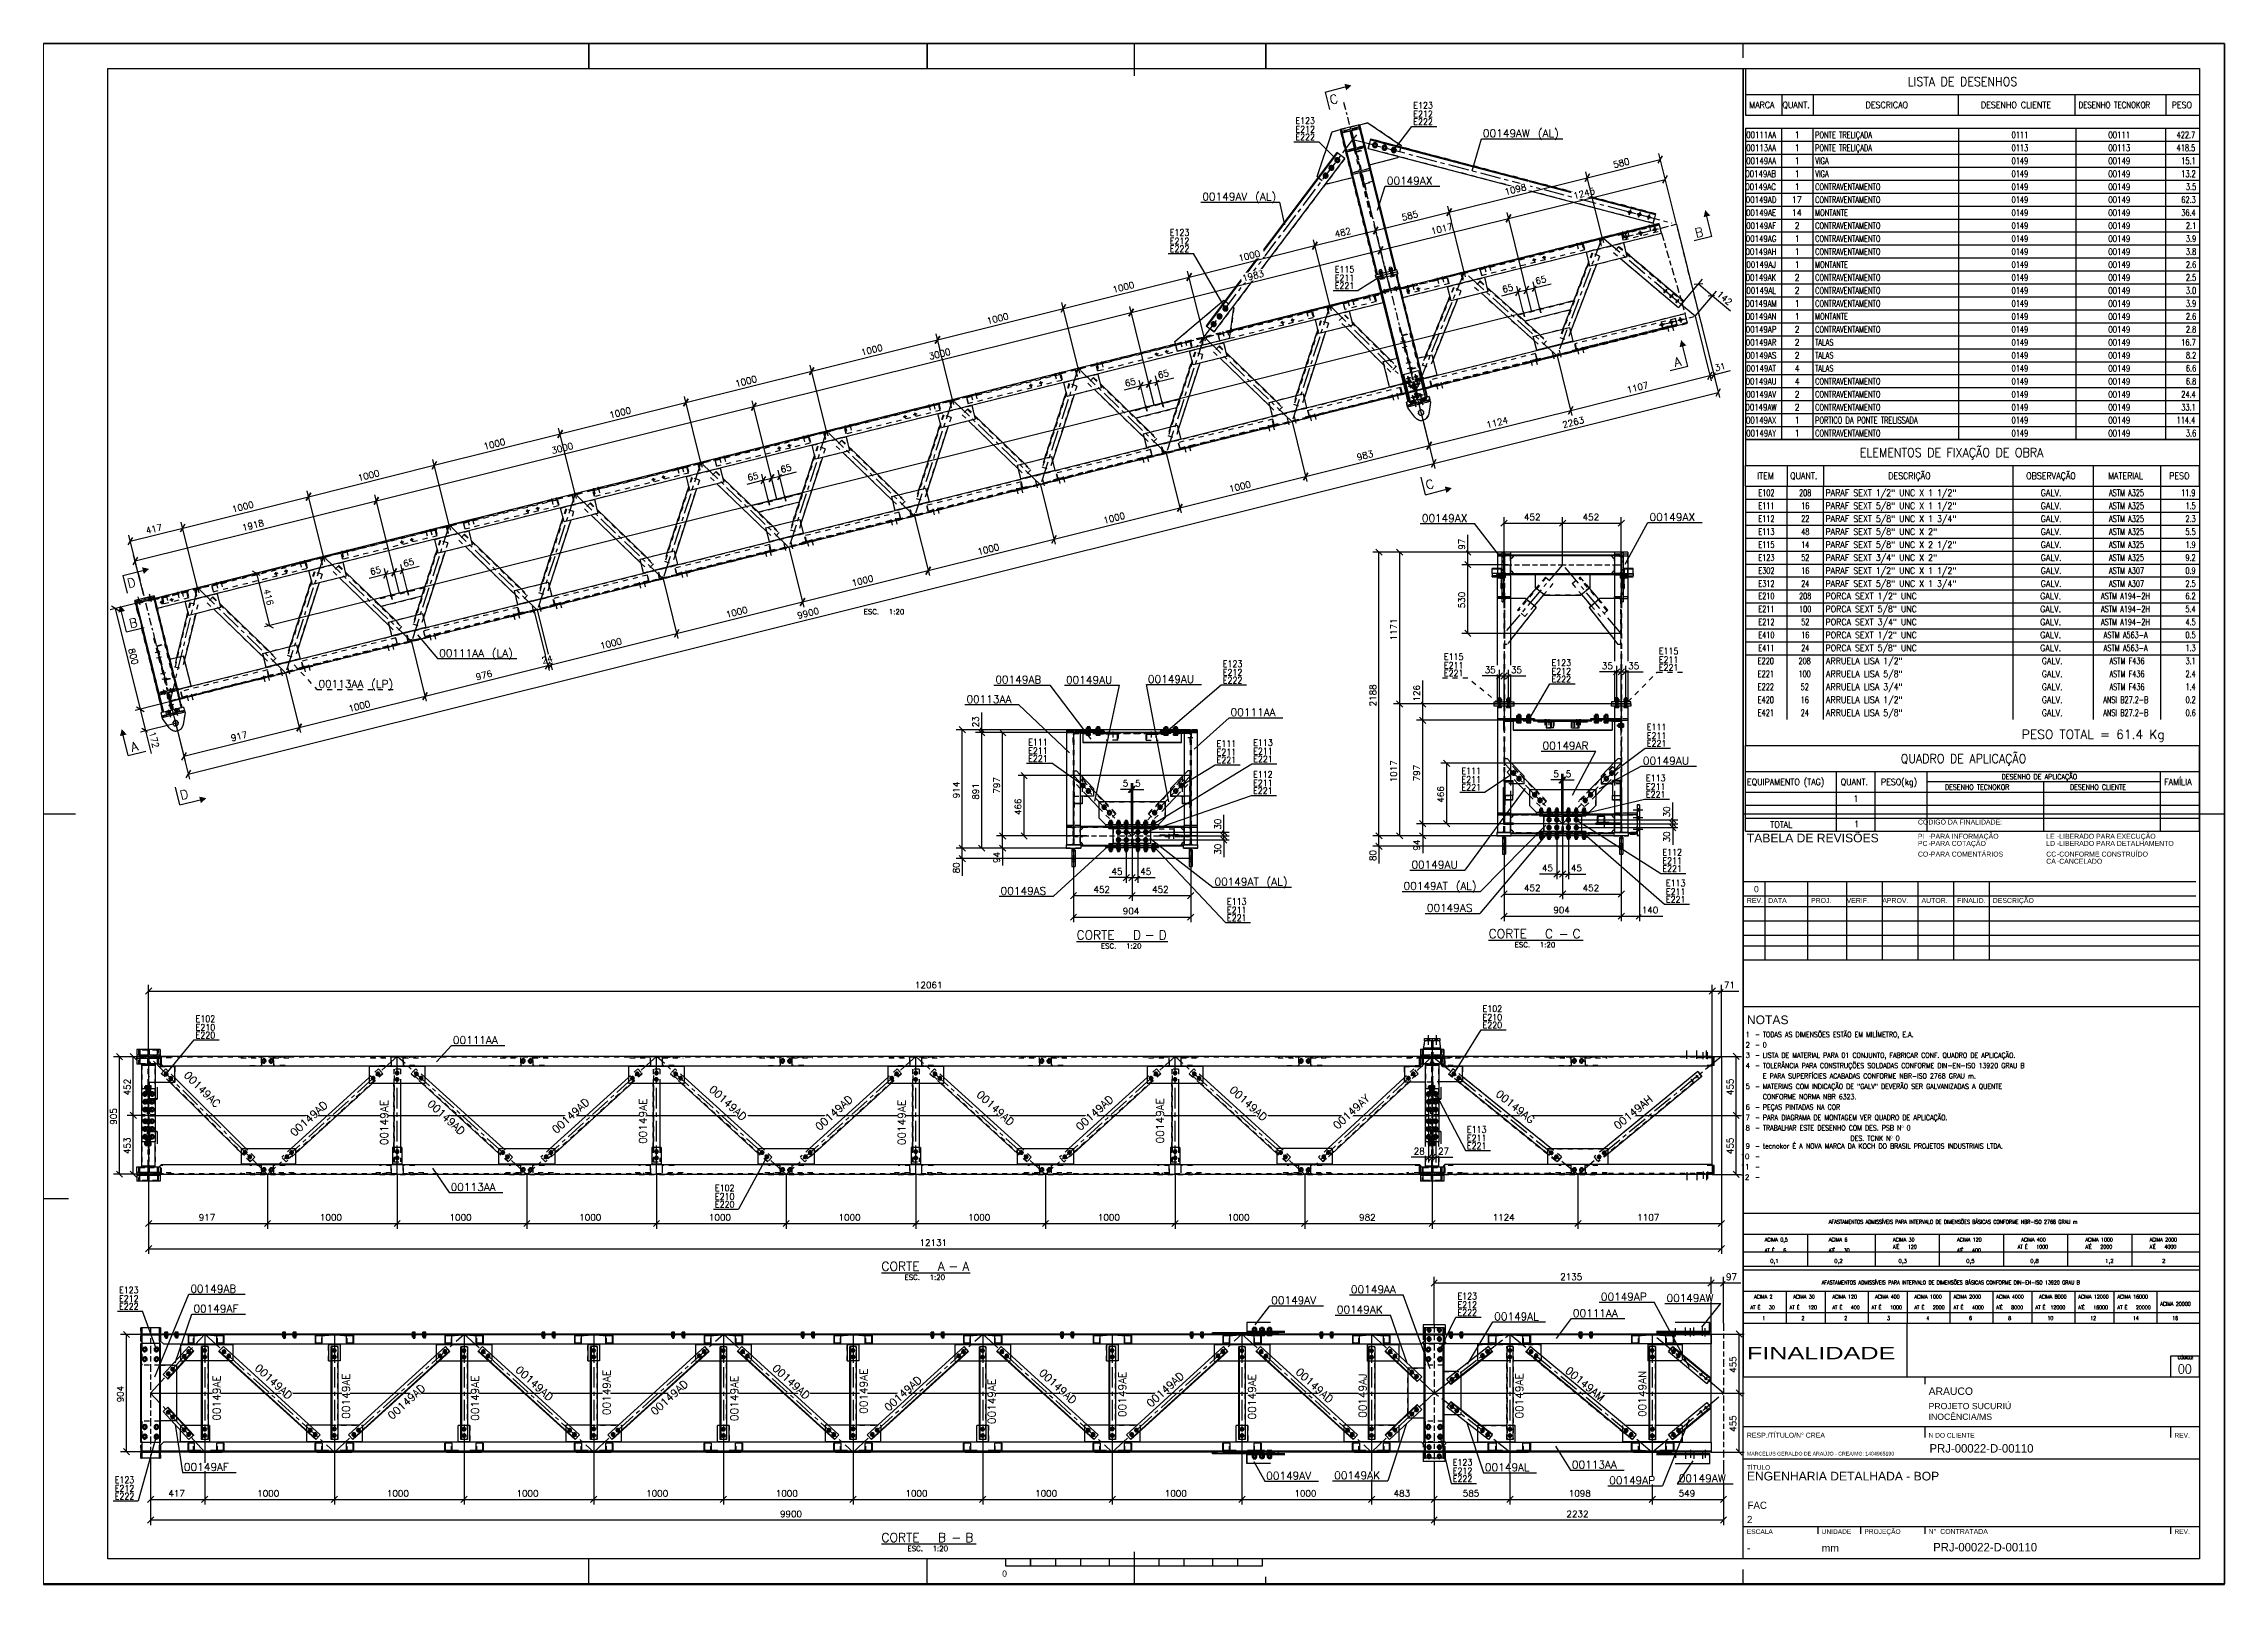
# Paper-space layout 'Layout1' of a CAD drawing. Header units: millimetres. Extents: x 0 to 841, y 0 to 594.
# The model-space entities are those that its viewports show. They can reach past a viewport. Long polylines and large blocks are cut down to what shows.
import ezdxf

# ---------------------------------------------------------------- set-up
doc = ezdxf.new("R2010")
doc.units = ezdxf.units.MM
for name, pattern in [('CENTER', [12.7, 7.9375, -1.5875, 1.5875, -1.5875]), ('DXK_LINE_DOT2', [3.9198, 1.9599, -1.9599]), ('DXK_LINE_DOT3', [5.9187, 2.979, -0.9799, 0.9799, -0.9799]), ('DXK_LINE_DOT6', [6.9771, 2.979, -1.0191, 1.9599, -1.0191])]:
    doc.linetypes.add(name, pattern=pattern)
doc.layers.add('Viewport layer', color=7, linetype='Continuous', plot=False)
doc.styles.add('ar', font='', dxfattribs={"height": 0.2})
doc.styles.add('ari', font='', dxfattribs={"height": 0.2})
doc.styles.add('Arial', font='ARIAL.TTF', dxfattribs={"height": 0.2})
doc.styles.add('RomanS', font='ROMANS__.TTF', dxfattribs={"height": 0.2})
doc.styles.get('ar').set_extended_font_data('ar')
doc.styles.get('ari').set_extended_font_data('ari')

# ---------------------------------------------------------------- blocks, each defined once
blk = doc.blocks.new('NOTAS1-110200292-76345')
at = {"color": 7, "style": 'RomanS'}
for s, height, p in [('1', 1.98, (1161.41, 20613.85)), ('2', 1.98, (1161.41, 20609.85)), ('3', 1.98, (1161.41, 20605.85)), ('4', 1.98, (1161.41, 20601.85)), ('5', 1.98, (1161.41, 20593.85)), ('6', 1.98, (1161.41, 20585.85)), ('7', 1.98, (1161.41, 20581.85)), ('8', 1.98, (1161.41, 20577.85)), ('9', 1.98, (1161.41, 20570.85)), ('10', 1.982, (1159.5, 20566.85)), ('11', 1.982, (1159.5, 20562.85)), ('12', 1.982, (1159.5, 20558.85))]:
    blk.add_text(s, height=height, dxfattribs=at).set_placement(p)
for s, height, width, p in [('-', 1.98, 0.7, (1165.07, 20613.85)), ('TODAS AS DIMENSÕES ESTÃO EM MILÍMETRO, E.A.', 1.9818, 0.8, (1168.07, 20613.85)), ('-', 1.98, 0.7, (1165.07, 20609.85)), ('-', 1.98, 0.7, (1165.07, 20605.85)), ('0', 1.98, 0.8, (1168.07, 20609.85)), ('LISTA DE MATERIAL PARA 01 CONJUNTO, FABRICAR CONF. QUADRO DE APLICAÇÃO.', 1.9818, 0.8, (1168.07, 20605.85)), ('-', 1.98, 0.7, (1165.07, 20601.85)), ('TOLERÂNCIA PARA CONSTRUÇÕES SOLDADAS CONFORME DIN-EN-ISO 13920 GRAU B', 1.9818, 0.8, (1168.07, 20601.85)), ('E PARA SUPERFÍCIES ACABADAS CONFORME NBR-ISO 2768 GRAU m.', 1.9818, 0.8, (1168.07, 20597.85)), ('MATERIAIS COM INDICAÇÃO DE "GALV" DEVERÃO SER GALVANIZADAS A QUENTE', 1.9818, 0.8, (1168.07, 20593.85)), ('-', 1.98, 0.7, (1165.07, 20593.85)), ('CONFORME NORMA NBR 6323.', 1.9818, 0.8, (1168.07, 20589.85)), ('PEÇAS PINTADAS NA COR ', 1.9818, 0.8, (1168.07, 20585.85)), ('-', 1.98, 0.7, (1165.07, 20585.85)), ('-', 1.98, 0.7, (1165.07, 20581.85)), ('TRABALHAR ESTE DESENHO COM DES. PSB Nº 0', 1.9818, 0.8, (1168.07, 20577.85)), ('PARA DIAGRAMA DE MONTAGEM VER QUADRO DE APLICAÇÃO.', 1.9818, 0.8, (1168.07, 20581.85)), ('-', 1.98, 0.7, (1165.07, 20577.85)), ('-', 1.98, 0.7, (1165.07, 20570.85)), ('tecnokor É A NOVA MARCA DA KOCH DO BRASIL PROJETOS INDUSTRIAIS LTDA.', 1.9818, 0.8, (1168.07, 20570.85)), ('                            DES. TCNK Nº 0', 1.9818, 0.8, (1168.07, 20573.85)), ('-', 1.98, 0.7, (1165.07, 20566.85)), ('-', 1.98, 0.7, (1165.07, 20562.85)), ('-', 1.98, 0.7, (1165.07, 20558.85))]:
    blk.add_text(s, height=height, dxfattribs=dict(at, width=width)).set_placement(p)
blk = doc.blocks.new('Unknown-110200292-1058')
at = {"color": 5, "linetype": 'Continuous'}
for p, q in [((1346.07, 20996.85), (505.07, 20996.85)), ((505.07, 20996.85), (505.07, 20402.85)), ((1346.07, 20402.85), (1346.07, 20996.85)), ((505.07, 20402.85), (1346.07, 20402.85))]:
    blk.add_line(p, q, dxfattribs=at)
blk = doc.blocks.new('FORMATO_DET_A1-110200292-76346')
at = {"color": 2, "linetype": 'Continuous', "true_color": 0xffff00}
for p, q in [((505.07, 20403.05), (505.07, 20996.85)), ((505.07, 20996.85), (1346.07, 20996.85)), ((715.32, 20987.23), (715.32, 20996.85)), ((715.32, 20996.85), (715.32, 20987.23)), ((845.86, 20987.23), (845.86, 20996.85)), ((845.86, 20996.85), (845.86, 20987.23)), ((976.41, 20987.23), (976.41, 20996.85)), ((976.41, 20996.85), (976.41, 20987.23)), ((1160.55, 20991.35), (1160.55, 20996.85)), ((1346.07, 20996.85), (1346.07, 20403.05)), ((514.68, 20551.5), (505.07, 20551.5)), ((715.32, 20403.05), (715.32, 20412.67)), ((845.86, 20403.05), (845.86, 20412.67)), ((1346.07, 20403.05), (505.07, 20403.05)), ((976.41, 20403.05), (976.41, 20405.8)), ((1160.55, 20403.05), (1160.55, 20408.55))]:
    blk.add_line(p, q, dxfattribs=at)
at = {"color": 1, "linetype": 'Continuous', "true_color": 0xff0000}
for p, q in [((925.57, 20996.85), (925.57, 20984.48)), ((529.8, 20412.67), (529.8, 20987.23)), ((529.8, 20987.23), (1336.45, 20987.23)), ((1160.55, 20412.67), (1160.55, 20987.23)), ((1336.45, 20987.23), (1336.45, 20412.67)), ((505.07, 20699.95), (517.43, 20699.95)), ((505.07, 20699.95), (517.43, 20699.95)), ((1160.57, 20699.95), (1336.46, 20699.95)), ((1332.32, 20699.95), (1346.07, 20699.95)), ((1160.55, 20625.7), (1336.45, 20625.7)), ((1160.55, 20545.98), (1336.45, 20545.98)), ((1336.45, 20503.39), (1160.55, 20503.39)), ((1336.45, 20412.67), (529.8, 20412.67)), ((925.57, 20415.42), (925.57, 20403.05))]:
    blk.add_line(p, q, dxfattribs=at)
at = {"color": 6, "linetype": 'Continuous', "true_color": 0xff00ff}
blk.add_line((1160.55, 20987.23), (1160.55, 20482.77), dxfattribs=at)
at = {"color": 7, "linetype": 'Continuous'}
for p, q in [((1160.55, 20673.81), (1335.07, 20673.81)), ((1168.8, 20673.81), (1168.8, 20643.57)), ((1185.29, 20673.81), (1185.29, 20643.57)), ((1200.4, 20673.81), (1200.4, 20643.57)), ((1214.14, 20673.81), (1214.14, 20643.57)), ((1227.89, 20673.81), (1227.89, 20643.57)), ((1241.63, 20673.81), (1241.63, 20643.57)), ((1255.37, 20673.81), (1255.37, 20643.57)), ((1160.55, 20668.31), (1335.07, 20668.31)), ((1160.55, 20664.19), (1336.45, 20664.19)), ((1160.55, 20658.69), (1336.45, 20658.69)), ((1160.55, 20653.19), (1336.45, 20653.19)), ((1160.55, 20649.07), (1336.45, 20649.07)), ((1160.55, 20643.57), (1336.45, 20643.57)), ((1336.45, 20537.75), (1160.55, 20537.75)), ((1185.29, 20537.75), (1185.29, 20525.38)), ((1211.4, 20537.75), (1211.4, 20525.38)), ((1236.13, 20537.75), (1236.13, 20525.38)), ((1260.87, 20537.75), (1260.87, 20525.38)), ((1285.6, 20537.75), (1285.6, 20525.38)), ((1310.34, 20537.75), (1310.34, 20525.38)), ((1336.45, 20530.88), (1160.55, 20530.88)), ((1336.45, 20525.38), (1160.55, 20525.38)), ((1336.45, 20524.01), (1160.55, 20524.01)), ((1336.45, 20515.76), (1160.55, 20515.76)), ((1177.04, 20515.76), (1177.04, 20503.39)), ((1192.16, 20515.76), (1192.16, 20503.39)), ((1208.65, 20515.76), (1208.65, 20503.39)), ((1223.76, 20515.76), (1223.76, 20503.39)), ((1240.25, 20515.76), (1240.25, 20503.39)), ((1256.74, 20515.76), (1256.74, 20503.39)), ((1271.86, 20515.76), (1271.86, 20503.39)), ((1288.35, 20515.76), (1288.35, 20503.39)), ((1303.47, 20515.76), (1303.47, 20503.39)), ((1319.96, 20515.76), (1319.96, 20503.39)), ((1336.45, 20507.51), (1160.55, 20507.51)), ((1325.38, 20482.77), (1325.38, 20491.02)), ((1325.38, 20491.02), (1336.37, 20491.02)), ((1336.37, 20491.02), (1336.37, 20482.77)), ((1230.63, 20480.02), (1230.63, 20482.77)), ((1336.37, 20482.77), (1325.38, 20482.77)), ((1230.63, 20459.41), (1230.63, 20463.53)), ((1325.45, 20459.41), (1325.45, 20463.53)), ((1189.41, 20422.29), (1189.41, 20425.04)), ((1205.9, 20422.29), (1205.9, 20425.04)), ((1230.63, 20422.29), (1230.63, 20425.04)), ((1325.45, 20422.29), (1325.45, 20425.04))]:
    blk.add_line(p, q, dxfattribs=at)
at = {"color": 8, "linetype": 'Continuous', "true_color": 0x787878}
for p, q in [((1223.76, 20503.39), (1160.55, 20503.39)), ((1223.76, 20482.77), (1223.76, 20503.39)), ((1336.45, 20482.77), (1160.55, 20482.77)), ((1336.45, 20463.53), (1160.55, 20463.53)), ((1336.45, 20451.16), (1160.55, 20451.16)), ((1336.45, 20425.04), (1160.55, 20425.04)), ((876.09, 20409.92), (876.09, 20412.67)), ((885.71, 20409.92), (885.71, 20412.67)), ((885.71, 20412.67), (885.71, 20409.92)), ((895.33, 20412.67), (895.33, 20409.92)), ((904.95, 20412.67), (904.95, 20409.92)), ((915.95, 20412.67), (915.95, 20409.92)), ((935.18, 20412.67), (935.18, 20409.92)), ((944.8, 20412.67), (944.8, 20409.92)), ((955.8, 20412.67), (955.8, 20409.92)), ((965.42, 20412.67), (965.42, 20409.92)), ((975.04, 20412.67), (975.04, 20409.92)), ((975.04, 20409.92), (876.09, 20409.92))]:
    blk.add_line(p, q, dxfattribs=at)
at = {"color": 7, "linetype": 'Continuous'}
for s, height, style, width, p in [('CÓDIGO DA FINALIDADE:', 1.9102, 'Arial', 0.999742, (1227.89, 20695.8)), ('-PARA INFORMAÇÃO', 1.9102, 'Arial', 0.999742, (1232.01, 20690.31)), ('-PARA COTAÇÃO', 1.9102, 'Arial', 0.999742, (1232.01, 20687.56)), ('LE', 1.91, 'Arial', 0.999742, (1277.36, 20690.31)), ('LD', 1.91, 'Arial', 0.999742, (1277.36, 20687.56)), ('-LIBERADO PARA EXECUÇÃO', 1.9102, 'Arial', 0.999742, (1281.48, 20690.31)), ('-LIBERADO PARA DETALHAMENTO', 1.9102, 'Arial', 0.999742, (1281.48, 20687.56)), ('-PARA COMENTÁRIOS', 1.9102, 'Arial', 0.999742, (1232.01, 20683.43)), ('CC', 1.91, 'Arial', 0.999742, (1277.36, 20683.43)), ('CA', 1.91, 'Arial', 0.999742, (1277.36, 20680.68)), ('-CONFORME CONSTRUÍDO', 1.9102, 'Arial', 0.999742, (1281.48, 20683.43)), ('-CANCELADO', 1.91, 'Arial', 0.999742, (1281.48, 20680.68)), ('0', 2.39, 'Arial', 0.999742, (1164.67, 20669.69)), ('REV.', 1.91, 'Arial', 0.999742, (1161.92, 20665.56)), ('DATA', 1.91, 'Arial', 0.999742, (1170.17, 20665.56)), ('PROJ.', 1.91, 'Arial', 0.999742, (1186.66, 20665.56)), ('VERIF.', 1.91, 'Arial', 0.999742, (1200.4, 20665.56)), ('APROV.', 1.91, 'Arial', 0.999742, (1214.14, 20665.56)), ('AUTOR.', 1.91, 'Arial', 0.999742, (1229.26, 20665.56)), ('FINALID.', 1.91, 'Arial', 0.999742, (1243, 20665.56)), ('DESCRIÇÃO', 1.91, 'Arial', 0.999742, (1256.74, 20665.56)), ('AFASTAMENTOS ADMISSÍVEIS PARA INTERVALO DE DIMENSÕES BÁSICAS CONFORME NBR-ISO 2768 GRAU m', 1.4862, 'RomanS', 0.899768, (1193.53, 20541.88)), ('  0,1', 1.529, 'RomanS', 0.999742, (1168.8, 20526.76)), ('AFASTAMENTOS ADMISSÍVEIS PARA INTERVALO DE DIMENSÕES BÁSICAS CONFORME DIN-EN-ISO 13920 GRAU B', 1.4862, 'RomanS', 0.899768, (1190.78, 20518.51)), ('  0,2', 1.529, 'RomanS', 0.999742, (1193.53, 20526.76)), ('  0,3', 1.529, 'RomanS', 0.999742, (1218.27, 20526.76)), ('  0,5', 1.529, 'RomanS', 0.999742, (1244.38, 20526.76)), ('  0,8', 1.529, 'RomanS', 0.999742, (1269.11, 20526.76)), ('  1,2', 1.529, 'RomanS', 0.999742, (1297.97, 20526.76)), ('  2', 1.529, 'RomanS', 0.999742, (1319.96, 20526.76)), ('  1', 1.486, 'RomanS', 0.899768, (1166.05, 20504.77)), ('  2', 1.486, 'RomanS', 0.899768, (1181.16, 20504.77)), ('  2', 1.486, 'RomanS', 0.899768, (1197.65, 20504.77)), ('  3', 1.486, 'RomanS', 0.899768, (1214.14, 20504.77)), ('  4', 1.486, 'RomanS', 0.899768, (1229.26, 20504.77)), ('  6', 1.486, 'RomanS', 0.899768, (1245.75, 20504.77)), ('  8', 1.486, 'RomanS', 0.899768, (1260.87, 20504.77)), ('  10', 1.486, 'RomanS', 0.899768, (1275.98, 20504.77)), ('  12', 1.486, 'RomanS', 0.899768, (1292.47, 20504.77)), ('  14', 1.486, 'RomanS', 0.899768, (1308.96, 20504.77)), ('  16', 1.486, 'RomanS', 0.899768, (1324.08, 20504.77)), ('00', 3.468, 'RomanS', 0.899768, (1328.13, 20484.15)), ('PROJETO SUCURIÚ', 2.3877, 'Arial', 0.999742, (1232.01, 20470.4)), ('RESP./TÍTULO/N° CREA', 1.91, 'Arial', 0.999742, (1161.92, 20459.41)), ('INOCÊNCIA/MS', 2.3877, 'Arial', 0.999742, (1232.01, 20466.28)), ('MARCELUS GERALDO DE ARAÚJO - CREA/MG: 1404965190', 1.4325, 'Arial', 0.999742, (1161.92, 20452.53)), ('N DO CLIENTE', 1.8145, 'Arial', 0.999742, (1232.01, 20459.41)), ('REV.', 1.814, 'Arial', 0.999742, (1326.83, 20459.41)), ('TÍTULO', 1.814, 'Arial', 0.999742, (1161.92, 20447.03)), ('ESCALA', 1.814, 'Arial', 0.999742, (1161.92, 20422.29)), ('UNIDADE', 1.814, 'Arial', 0.999742, (1190.78, 20422.29)), ('PROJEÇÃO', 1.814, 'Arial', 0.999742, (1207.27, 20422.29)), ('N°  CONTRATADA', 1.91, 'Arial', 0.999742, (1232.01, 20422.29)), ('REV.', 1.814, 'Arial', 0.999742, (1326.83, 20422.29))]:
    blk.add_text(s, height=height, dxfattribs=dict(at, style=style, width=width)).set_placement(p)
at = {"color": 1, "linetype": 'Continuous', "true_color": 0xff0000}
for s, height, style, width, p in [('TABELA DE REVISÕES', 3.3424, 'Arial', 0.999742, (1161.92, 20688.93)), ('NOTAS', 3.342, 'Arial', 0.999742, (1161.92, 20618.83)), ('CÓDIGO:', 1.238, 'RomanS', 0.899768, (1328.13, 20489.65)), ('ENGENHARIA DETALHADA - BOP', 3.3424, 'Arial', 0.999742, (1161.92, 20442.91))]:
    blk.add_text(s, height=height, dxfattribs=dict(at, style=style, width=width)).set_placement(p)
at = {"color": 18, "linetype": 'Continuous', "true_color": 0x000000, "style": 'Arial', "width": 0.999742}
for s, height, p in [('PI', 1.91, (1227.89, 20690.31)), ('PC', 1.91, (1227.89, 20687.56)), ('CO', 1.91, (1227.89, 20683.43)), ('0', 2.39, (874.72, 20405.8))]:
    blk.add_text(s, height=height, dxfattribs=at).set_placement(p)
at = {"color": 3, "linetype": 'Continuous', "true_color": 0x00ff00}
for s, height, style, width, p in [('ACIMA 0,5', 1.486, 'RomanS', 0.899768, (1168.8, 20535.01)), ('AT', 1.486, 'RomanS', 0.899768, (1168.8, 20530.88)), ('É', 1.49, 'RomanS', 0.899768, (1171.54, 20530.88)), ('   6', 1.486, 'RomanS', 0.899768, (1172.92, 20530.88)), ('ACIMA 6', 1.486, 'RomanS', 0.899768, (1193.53, 20535.01)), ('AT', 1.486, 'RomanS', 0.899768, (1193.53, 20530.88)), ('É', 1.49, 'RomanS', 0.899768, (1194.91, 20530.88)), ('   30', 1.486, 'RomanS', 0.899768, (1196.28, 20530.88)), ('ACIMA 30', 1.486, 'RomanS', 0.899768, (1218.27, 20535.01)), ('AT', 1.486, 'RomanS', 0.899768, (1218.27, 20532.26)), ('É', 1.49, 'RomanS', 0.899768, (1219.64, 20532.26)), ('   120', 1.486, 'RomanS', 0.899768, (1221.01, 20532.26)), ('ACIMA 120', 1.486, 'RomanS', 0.899768, (1243, 20535.01)), ('AT', 1.486, 'RomanS', 0.899768, (1243, 20530.88)), ('É', 1.49, 'RomanS', 0.899768, (1244.38, 20530.88)), ('   400', 1.486, 'RomanS', 0.899768, (1245.75, 20530.88)), ('AT', 1.486, 'RomanS', 0.899768, (1266.36, 20532.26)), ('ACIMA 400', 1.486, 'RomanS', 0.899768, (1267.74, 20535.01)), ('É', 1.49, 'RomanS', 0.899768, (1269.11, 20532.26)), ('   1000', 1.486, 'RomanS', 0.899768, (1270.49, 20532.26)), ('ACIMA 1000', 1.486, 'RomanS', 0.899768, (1292.47, 20535.01)), ('AT', 1.486, 'RomanS', 0.899768, (1292.47, 20532.26)), ('É', 1.49, 'RomanS', 0.899768, (1293.85, 20532.26)), ('   2000', 1.486, 'RomanS', 0.899768, (1295.22, 20532.26)), ('ACIMA 2000', 1.486, 'RomanS', 0.899768, (1317.21, 20535.01)), ('AT', 1.486, 'RomanS', 0.899768, (1317.21, 20532.26)), ('É', 1.49, 'RomanS', 0.899768, (1318.58, 20532.26)), ('   4000', 1.486, 'RomanS', 0.899768, (1319.96, 20532.26)), ('ACIMA 2', 1.486, 'RomanS', 0.899768, (1164.67, 20513.01)), ('ACIMA 30', 1.486, 'RomanS', 0.899768, (1179.79, 20513.01)), ('ACIMA 120', 1.486, 'RomanS', 0.899768, (1194.91, 20513.01)), ('ACIMA 400', 1.486, 'RomanS', 0.899768, (1211.4, 20513.01)), ('ACIMA 1000', 1.486, 'RomanS', 0.899768, (1226.51, 20513.01)), ('ACIMA 2000', 1.486, 'RomanS', 0.899768, (1241.63, 20513.01)), ('ACIMA 4000', 1.486, 'RomanS', 0.899768, (1258.12, 20513.01)), ('ACIMA 8000', 1.486, 'RomanS', 0.899768, (1274.61, 20513.01)), ('ACIMA 12000', 1.4862, 'RomanS', 0.899768, (1289.72, 20513.01)), ('ACIMA 16000', 1.4862, 'RomanS', 0.899768, (1304.84, 20513.01)), ('AT', 1.486, 'RomanS', 0.899768, (1163.3, 20508.89)), ('É', 1.49, 'RomanS', 0.899768, (1166.05, 20508.89)), ('   30', 1.486, 'RomanS', 0.899768, (1167.42, 20508.89)), ('AT', 1.486, 'RomanS', 0.899768, (1178.41, 20508.89)), ('É', 1.49, 'RomanS', 0.899768, (1181.16, 20508.89)), ('   120', 1.486, 'RomanS', 0.899768, (1182.54, 20508.89)), ('AT', 1.486, 'RomanS', 0.899768, (1194.91, 20508.89)), ('É', 1.49, 'RomanS', 0.899768, (1197.65, 20508.89)), ('   400', 1.486, 'RomanS', 0.899768, (1199.03, 20508.89)), ('AT', 1.486, 'RomanS', 0.899768, (1210.02, 20508.89)), ('É', 1.49, 'RomanS', 0.899768, (1212.77, 20508.89)), ('   1000', 1.486, 'RomanS', 0.899768, (1214.14, 20508.89)), ('AT', 1.486, 'RomanS', 0.899768, (1226.51, 20508.89)), ('É', 1.49, 'RomanS', 0.899768, (1229.26, 20508.89)), ('   2000', 1.486, 'RomanS', 0.899768, (1230.63, 20508.89)), ('AT', 1.486, 'RomanS', 0.899768, (1241.63, 20508.89)), ('É', 1.49, 'RomanS', 0.899768, (1244.38, 20508.89)), ('   4000', 1.486, 'RomanS', 0.899768, (1245.75, 20508.89)), ('AT', 1.486, 'RomanS', 0.899768, (1258.12, 20508.89)), ('É', 1.49, 'RomanS', 0.899768, (1259.49, 20508.89)), ('   8000', 1.486, 'RomanS', 0.899768, (1260.87, 20508.89)), ('AT', 1.486, 'RomanS', 0.899768, (1273.23, 20508.89)), ('É', 1.49, 'RomanS', 0.899768, (1275.98, 20508.89)), ('   12000', 1.486, 'RomanS', 0.899768, (1275.98, 20508.89)), ('AT', 1.486, 'RomanS', 0.899768, (1289.72, 20508.89)), ('É', 1.49, 'RomanS', 0.899768, (1291.1, 20508.89)), ('   16000', 1.486, 'RomanS', 0.899768, (1292.47, 20508.89)), ('AT', 1.486, 'RomanS', 0.899768, (1304.84, 20508.89)), ('É', 1.49, 'RomanS', 0.899768, (1307.59, 20508.89)), ('   20000', 1.486, 'RomanS', 0.899768, (1308.96, 20508.89)), ('ACIMA 20000', 1.4862, 'RomanS', 0.899768, (1321.33, 20510.26)), ('ARAUCO', 2.865, 'Arial', 0.999742, (1232.01, 20475.9)), ('-', 2.86, 'Arial', 0.999742, (1161.92, 20415.42)), ('mm', 2.865, 'Arial', 0.999742, (1190.78, 20415.42))]:
    blk.add_text(s, height=height, dxfattribs=dict(at, style=style, width=width)).set_placement(p)
at = {"color": 6, "linetype": 'Continuous', "true_color": 0xff00ff, "style": 'Arial', "width": 1.457968}
blk.add_text('FINALIDADE', height=4.775, dxfattribs=at).set_placement((1161.92, 20489.65))
at = {"color": 1, "linetype": 'Continuous'}
for style, p in [('ari', (1232.37, 20453.65)), ('ar', (1233.77, 20415.55))]:
    blk.add_text('PRJ-00022-D-00110', height=3.2667, dxfattribs=dict(at, style=style)).set_placement(p)
at = {"color": 3, "linetype": 'Continuous', "style": 'ar'}
for s, p in [('2', (1161.97, 20426.45)), ('FAC', (1162.17, 20431.95))]:
    blk.add_text(s, height=2.8, dxfattribs=at).set_placement(p)
blk = doc.blocks.new('DIAGRAMA_LM-110200292-76347')
at = {"color": 1, "linetype": 'Continuous'}
for p, q in [((1161.45, 20987.23), (1336.45, 20987.23)), ((1161.45, 20987.23), (1161.45, 20969.23)), ((1336.45, 20987.23), (1336.45, 20969.23)), ((1161.45, 20977.23), (1336.45, 20977.23)), ((1175.45, 20977.23), (1175.45, 20969.23)), ((1187.45, 20977.23), (1187.45, 20969.23)), ((1243.45, 20977.23), (1243.45, 20969.23)), ((1288.45, 20977.23), (1288.45, 20969.23)), ((1323.45, 20977.23), (1323.45, 20969.23)), ((1161.45, 20969.23), (1336.45, 20969.23)), ((1161.45, 20964.23), (1161.45, 20959.23)), ((1161.45, 20964.23), (1336.45, 20964.23)), ((1161.45, 20959.23), (1336.45, 20959.23)), ((1161.45, 20959.23), (1161.45, 20954.23)), ((1161.45, 20959.23), (1336.45, 20959.23)), ((1175.45, 20959.23), (1175.45, 20964.23)), ((1175.45, 20954.23), (1175.45, 20959.23)), ((1187.45, 20959.23), (1187.45, 20964.23)), ((1187.45, 20954.23), (1187.45, 20959.23)), ((1243.65, 20959.23), (1243.65, 20964.23)), ((1243.65, 20954.23), (1243.65, 20959.23)), ((1288.85, 20959.23), (1288.85, 20964.23)), ((1288.85, 20954.23), (1288.85, 20959.23)), ((1323.45, 20959.23), (1323.45, 20964.23)), ((1323.45, 20954.23), (1323.45, 20959.23)), ((1336.45, 20964.23), (1336.45, 20959.23)), ((1336.45, 20959.23), (1336.45, 20954.23)), ((1161.45, 20954.23), (1336.45, 20954.23)), ((1161.45, 20954.23), (1161.45, 20949.23)), ((1161.45, 20954.23), (1336.45, 20954.23)), ((1175.45, 20949.23), (1175.45, 20954.23)), ((1187.45, 20949.23), (1187.45, 20954.23)), ((1243.65, 20949.23), (1243.65, 20954.23)), ((1288.85, 20949.23), (1288.85, 20954.23)), ((1323.45, 20949.23), (1323.45, 20954.23)), ((1336.45, 20954.23), (1336.45, 20949.23)), ((1161.45, 20949.23), (1336.45, 20949.23)), ((1161.45, 20949.23), (1161.45, 20944.23)), ((1161.45, 20949.23), (1336.45, 20949.23)), ((1161.45, 20944.23), (1336.45, 20944.23)), ((1161.45, 20944.23), (1161.45, 20939.23)), ((1161.45, 20944.23), (1336.45, 20944.23)), ((1175.45, 20944.23), (1175.45, 20949.23)), ((1175.45, 20939.23), (1175.45, 20944.23)), ((1187.45, 20944.23), (1187.45, 20949.23)), ((1187.45, 20939.23), (1187.45, 20944.23)), ((1243.65, 20944.23), (1243.65, 20949.23)), ((1243.65, 20939.23), (1243.65, 20944.23)), ((1288.85, 20944.23), (1288.85, 20949.23)), ((1288.85, 20939.23), (1288.85, 20944.23)), ((1323.45, 20944.23), (1323.45, 20949.23)), ((1323.45, 20939.23), (1323.45, 20944.23)), ((1336.45, 20949.23), (1336.45, 20944.23)), ((1336.45, 20944.23), (1336.45, 20939.23)), ((1161.45, 20939.23), (1336.45, 20939.23)), ((1161.45, 20939.23), (1161.45, 20934.23)), ((1161.45, 20939.23), (1336.45, 20939.23)), ((1161.45, 20934.23), (1336.45, 20934.23)), ((1161.45, 20934.23), (1161.45, 20929.23)), ((1161.45, 20934.23), (1336.45, 20934.23)), ((1175.45, 20934.23), (1175.45, 20939.23)), ((1175.45, 20929.23), (1175.45, 20934.23)), ((1187.45, 20934.23), (1187.45, 20939.23)), ((1187.45, 20929.23), (1187.45, 20934.23)), ((1243.65, 20934.23), (1243.65, 20939.23)), ((1243.65, 20929.23), (1243.65, 20934.23)), ((1288.85, 20934.23), (1288.85, 20939.23)), ((1288.85, 20929.23), (1288.85, 20934.23)), ((1323.45, 20934.23), (1323.45, 20939.23)), ((1323.45, 20929.23), (1323.45, 20934.23)), ((1336.45, 20939.23), (1336.45, 20934.23)), ((1336.45, 20934.23), (1336.45, 20929.23)), ((1161.45, 20929.23), (1336.45, 20929.23)), ((1161.45, 20929.23), (1161.45, 20924.23)), ((1161.45, 20929.23), (1336.45, 20929.23)), ((1161.45, 20924.23), (1336.45, 20924.23)), ((1161.45, 20924.23), (1161.45, 20919.23)), ((1161.45, 20924.23), (1336.45, 20924.23)), ((1175.45, 20924.23), (1175.45, 20929.23)), ((1175.45, 20919.23), (1175.45, 20924.23)), ((1187.45, 20924.23), (1187.45, 20929.23)), ((1187.45, 20919.23), (1187.45, 20924.23)), ((1243.65, 20924.23), (1243.65, 20929.23)), ((1243.65, 20919.23), (1243.65, 20924.23)), ((1288.85, 20924.23), (1288.85, 20929.23)), ((1288.85, 20919.23), (1288.85, 20924.23)), ((1323.45, 20924.23), (1323.45, 20929.23)), ((1323.45, 20919.23), (1323.45, 20924.23)), ((1336.45, 20929.23), (1336.45, 20924.23)), ((1336.45, 20924.23), (1336.45, 20919.23)), ((1161.45, 20919.23), (1336.45, 20919.23)), ((1161.45, 20919.23), (1161.45, 20914.23)), ((1161.45, 20919.23), (1336.45, 20919.23)), ((1175.45, 20914.23), (1175.45, 20919.23)), ((1187.45, 20914.23), (1187.45, 20919.23)), ((1243.65, 20914.23), (1243.65, 20919.23)), ((1288.85, 20914.23), (1288.85, 20919.23)), ((1323.45, 20914.23), (1323.45, 20919.23)), ((1336.45, 20919.23), (1336.45, 20914.23)), ((1161.45, 20914.23), (1336.45, 20914.23)), ((1161.45, 20914.23), (1161.45, 20909.23)), ((1161.45, 20914.23), (1336.45, 20914.23)), ((1161.45, 20909.23), (1336.45, 20909.23)), ((1161.45, 20909.23), (1161.45, 20904.23)), ((1161.45, 20909.23), (1336.45, 20909.23)), ((1175.45, 20909.23), (1175.45, 20914.23)), ((1175.45, 20904.23), (1175.45, 20909.23)), ((1187.45, 20909.23), (1187.45, 20914.23)), ((1187.45, 20904.23), (1187.45, 20909.23)), ((1243.65, 20909.23), (1243.65, 20914.23)), ((1243.65, 20904.23), (1243.65, 20909.23)), ((1288.85, 20909.23), (1288.85, 20914.23)), ((1288.85, 20904.23), (1288.85, 20909.23)), ((1323.45, 20909.23), (1323.45, 20914.23)), ((1323.45, 20904.23), (1323.45, 20909.23)), ((1336.45, 20914.23), (1336.45, 20909.23)), ((1336.45, 20909.23), (1336.45, 20904.23)), ((1161.45, 20904.23), (1336.45, 20904.23)), ((1161.45, 20904.23), (1161.45, 20899.23)), ((1161.45, 20904.23), (1336.45, 20904.23)), ((1161.45, 20899.23), (1336.45, 20899.23)), ((1161.45, 20899.23), (1161.45, 20894.23)), ((1161.45, 20899.23), (1336.45, 20899.23)), ((1175.45, 20899.23), (1175.45, 20904.23)), ((1175.45, 20894.23), (1175.45, 20899.23)), ((1187.45, 20899.23), (1187.45, 20904.23)), ((1187.45, 20894.23), (1187.45, 20899.23)), ((1243.65, 20899.23), (1243.65, 20904.23)), ((1243.65, 20894.23), (1243.65, 20899.23)), ((1288.85, 20899.23), (1288.85, 20904.23)), ((1288.85, 20894.23), (1288.85, 20899.23)), ((1323.45, 20899.23), (1323.45, 20904.23)), ((1323.45, 20894.23), (1323.45, 20899.23)), ((1336.45, 20904.23), (1336.45, 20899.23)), ((1336.45, 20899.23), (1336.45, 20894.23)), ((1161.45, 20894.23), (1336.45, 20894.23)), ((1161.45, 20894.23), (1161.45, 20889.23)), ((1161.45, 20894.23), (1336.45, 20894.23)), ((1175.45, 20889.23), (1175.45, 20894.23)), ((1187.45, 20889.23), (1187.45, 20894.23)), ((1243.65, 20889.23), (1243.65, 20894.23)), ((1288.85, 20889.23), (1288.85, 20894.23)), ((1323.45, 20889.23), (1323.45, 20894.23)), ((1336.45, 20894.23), (1336.45, 20889.23)), ((1161.45, 20889.23), (1336.45, 20889.23)), ((1161.45, 20889.23), (1161.45, 20884.23)), ((1161.45, 20889.23), (1336.45, 20889.23)), ((1161.45, 20884.23), (1336.45, 20884.23)), ((1161.45, 20884.23), (1161.45, 20879.23)), ((1161.45, 20884.23), (1336.45, 20884.23)), ((1175.45, 20884.23), (1175.45, 20889.23)), ((1175.45, 20879.23), (1175.45, 20884.23)), ((1187.45, 20884.23), (1187.45, 20889.23)), ((1187.45, 20879.23), (1187.45, 20884.23)), ((1243.65, 20884.23), (1243.65, 20889.23)), ((1243.65, 20879.23), (1243.65, 20884.23)), ((1288.85, 20884.23), (1288.85, 20889.23)), ((1288.85, 20879.23), (1288.85, 20884.23)), ((1323.45, 20884.23), (1323.45, 20889.23)), ((1323.45, 20879.23), (1323.45, 20884.23)), ((1336.45, 20889.23), (1336.45, 20884.23)), ((1336.45, 20884.23), (1336.45, 20879.23)), ((1161.45, 20879.23), (1336.45, 20879.23)), ((1161.45, 20879.23), (1161.45, 20874.23)), ((1161.45, 20879.23), (1336.45, 20879.23)), ((1161.45, 20874.23), (1336.45, 20874.23)), ((1161.45, 20874.23), (1161.45, 20869.23)), ((1161.45, 20874.23), (1336.45, 20874.23)), ((1175.45, 20874.23), (1175.45, 20879.23)), ((1175.45, 20869.23), (1175.45, 20874.23)), ((1187.45, 20874.23), (1187.45, 20879.23)), ((1187.45, 20869.23), (1187.45, 20874.23)), ((1243.65, 20874.23), (1243.65, 20879.23)), ((1243.65, 20869.23), (1243.65, 20874.23)), ((1288.85, 20874.23), (1288.85, 20879.23)), ((1288.85, 20869.23), (1288.85, 20874.23)), ((1323.45, 20874.23), (1323.45, 20879.23)), ((1323.45, 20869.23), (1323.45, 20874.23)), ((1336.45, 20879.23), (1336.45, 20874.23)), ((1336.45, 20874.23), (1336.45, 20869.23)), ((1161.45, 20869.23), (1336.45, 20869.23)), ((1161.45, 20869.23), (1161.45, 20864.23)), ((1161.45, 20869.23), (1336.45, 20869.23)), ((1175.45, 20864.23), (1175.45, 20869.23)), ((1187.45, 20864.23), (1187.45, 20869.23)), ((1243.65, 20864.23), (1243.65, 20869.23)), ((1288.85, 20864.23), (1288.85, 20869.23)), ((1323.45, 20864.23), (1323.45, 20869.23)), ((1336.45, 20869.23), (1336.45, 20864.23)), ((1161.45, 20864.23), (1336.45, 20864.23)), ((1161.45, 20864.23), (1161.45, 20859.23)), ((1161.45, 20864.23), (1336.45, 20864.23)), ((1161.45, 20859.23), (1336.45, 20859.23)), ((1161.45, 20859.23), (1161.45, 20854.23)), ((1161.45, 20859.23), (1336.45, 20859.23)), ((1175.45, 20859.23), (1175.45, 20864.23)), ((1175.45, 20854.23), (1175.45, 20859.23)), ((1187.45, 20859.23), (1187.45, 20864.23)), ((1187.45, 20854.23), (1187.45, 20859.23)), ((1243.65, 20859.23), (1243.65, 20864.23)), ((1243.65, 20854.23), (1243.65, 20859.23)), ((1288.85, 20859.23), (1288.85, 20864.23)), ((1288.85, 20854.23), (1288.85, 20859.23)), ((1323.45, 20859.23), (1323.45, 20864.23)), ((1323.45, 20854.23), (1323.45, 20859.23)), ((1336.45, 20864.23), (1336.45, 20859.23)), ((1336.45, 20859.23), (1336.45, 20854.23)), ((1161.45, 20854.23), (1336.45, 20854.23)), ((1161.45, 20854.23), (1161.45, 20849.23)), ((1161.45, 20854.23), (1336.45, 20854.23)), ((1161.45, 20849.23), (1336.45, 20849.23)), ((1161.45, 20849.23), (1161.45, 20844.23)), ((1161.45, 20849.23), (1336.45, 20849.23)), ((1175.45, 20849.23), (1175.45, 20854.23)), ((1175.45, 20844.23), (1175.45, 20849.23)), ((1187.45, 20849.23), (1187.45, 20854.23)), ((1187.45, 20844.23), (1187.45, 20849.23)), ((1243.65, 20849.23), (1243.65, 20854.23)), ((1243.65, 20844.23), (1243.65, 20849.23)), ((1288.85, 20849.23), (1288.85, 20854.23)), ((1288.85, 20844.23), (1288.85, 20849.23)), ((1323.45, 20849.23), (1323.45, 20854.23)), ((1323.45, 20844.23), (1323.45, 20849.23)), ((1336.45, 20854.23), (1336.45, 20849.23)), ((1336.45, 20849.23), (1336.45, 20844.23)), ((1161.45, 20844.23), (1336.45, 20844.23))]:
    blk.add_line(p, q, dxfattribs=at)
at = {"color": 7, "style": 'RomanS'}
for s, height, width, p in [('LISTA DE DESENHOS', 3.4681, 0.9, (1223.92, 20980.48)), ('MARCA', 2.477, 0.9, (1162.82, 20971.98)), ('QUANT.', 2.477, 0.9, (1175.66, 20971.98)), ('DESCRICAO', 2.477, 0.9, (1207.73, 20971.98)), ('DESENHO CLIENTE', 2.4772, 0.9, (1252.19, 20971.98)), ('DESENHO TECNOKOR', 2.4772, 0.8, (1289.81, 20971.98)), ('PESO', 2.477, 0.9, (1325.75, 20971.98))]:
    blk.add_text(s, height=height, dxfattribs=dict(at, width=width)).set_placement(p)
at = {"color": 7, "linetype": 'Continuous', "style": 'RomanS'}
for s, height, width, p in [('00111AA', 2.477, 0.8, (1161.65, 20960.43)), ('00113AA', 2.477, 0.8, (1161.65, 20955.43)), ('1', 2.48, 0.9, (1180.35, 20960.43)), ('1', 2.48, 0.9, (1180.35, 20955.43)), ('PONTE TRELIÇADA', 2.4772, 0.75, (1188.25, 20960.43)), ('PONTE TRELIÇADA', 2.4772, 0.75, (1188.25, 20955.43)), (' 0111', 2.477, 0.65, (1262.72, 20960.43)), (' 0113', 2.477, 0.65, (1262.72, 20955.43)), (' 00111', 2.477, 0.8, (1299.93, 20960.43)), (' 00113', 2.477, 0.8, (1299.93, 20955.43)), ('422.7', 2.477, 0.75, (1327.66, 20960.43)), ('418.5', 2.477, 0.75, (1327.66, 20955.43)), ('00149AA', 2.477, 0.8, (1161.65, 20950.43)), ('1', 2.48, 0.9, (1180.35, 20950.43)), ('VIGA', 2.477, 0.75, (1188.25, 20950.43)), (' 0149', 2.477, 0.65, (1262.72, 20950.43)), (' 00149', 2.477, 0.8, (1299.93, 20950.43)), ('15.1', 2.477, 0.75, (1329.45, 20950.43)), ('00149AB', 2.477, 0.8, (1161.32, 20945.43)), ('00149AC', 2.477, 0.8, (1161.32, 20940.43)), ('1', 2.48, 0.9, (1180.35, 20945.43)), ('1', 2.48, 0.9, (1180.35, 20940.43)), ('VIGA', 2.477, 0.75, (1188.25, 20945.43)), ('CONTRAVENTAMENTO', 2.4772, 0.75, (1188.25, 20940.43)), (' 0149', 2.477, 0.65, (1262.72, 20945.43)), (' 0149', 2.477, 0.65, (1262.72, 20940.43)), (' 00149', 2.477, 0.8, (1299.93, 20945.43)), (' 00149', 2.477, 0.8, (1299.93, 20940.43)), ('13.2', 2.477, 0.75, (1329.45, 20945.43)), ('3.5', 2.477, 0.75, (1331.24, 20940.43)), ('00149AD', 2.477, 0.8, (1161.51, 20935.43)), ('00149AE', 2.477, 0.8, (1161.6, 20930.43)), ('17', 2.477, 0.9, (1179.28, 20935.43)), ('14', 2.477, 0.9, (1179.28, 20930.43)), ('CONTRAVENTAMENTO', 2.4772, 0.75, (1188.25, 20935.43)), ('MONTANTE', 2.477, 0.75, (1188.25, 20930.43)), (' 0149', 2.477, 0.65, (1262.72, 20935.43)), (' 0149', 2.477, 0.65, (1262.72, 20930.43)), (' 00149', 2.477, 0.8, (1299.93, 20935.43)), (' 00149', 2.477, 0.8, (1299.93, 20930.43)), ('36.4', 2.477, 0.75, (1329.45, 20930.43)), ('62.3', 2.477, 0.75, (1329.45, 20935.43)), ('00149AF', 2.477, 0.8, (1161.65, 20925.43)), ('2', 2.48, 0.9, (1180.35, 20925.43)), ('CONTRAVENTAMENTO', 2.4772, 0.75, (1188.25, 20925.43)), (' 0149', 2.477, 0.65, (1262.72, 20925.43)), (' 00149', 2.477, 0.8, (1299.93, 20925.43)), ('2.1', 2.477, 0.75, (1331.24, 20925.43)), ('00149AH', 2.477, 0.8, (1161.42, 20915.43)), ('00149AG', 2.477, 0.8, (1161.51, 20920.43)), ('1', 2.48, 0.9, (1180.35, 20920.43)), ('1', 2.48, 0.9, (1180.35, 20915.43)), ('CONTRAVENTAMENTO', 2.4772, 0.75, (1188.25, 20920.43)), ('CONTRAVENTAMENTO', 2.4772, 0.75, (1188.25, 20915.43)), (' 0149', 2.477, 0.65, (1262.72, 20920.43)), (' 0149', 2.477, 0.65, (1262.72, 20915.43)), (' 00149', 2.477, 0.8, (1299.93, 20920.43)), (' 00149', 2.477, 0.8, (1299.93, 20915.43)), ('3.9', 2.477, 0.75, (1331.24, 20920.43)), ('3.8', 2.477, 0.75, (1331.24, 20915.43)), ('00149AK', 2.477, 0.8, (1161.46, 20905.43)), ('00149AJ', 2.477, 0.8, (1161.74, 20910.43)), ('2', 2.48, 0.9, (1180.35, 20905.43)), ('1', 2.48, 0.9, (1180.35, 20910.43)), ('CONTRAVENTAMENTO', 2.4772, 0.75, (1188.25, 20905.43)), ('MONTANTE', 2.477, 0.75, (1188.25, 20910.43)), (' 0149', 2.477, 0.65, (1262.72, 20910.43)), (' 0149', 2.477, 0.65, (1262.72, 20905.43)), (' 00149', 2.477, 0.8, (1299.93, 20910.43)), (' 00149', 2.477, 0.8, (1299.93, 20905.43)), ('2.6', 2.477, 0.75, (1331.24, 20910.43)), ('2.5', 2.477, 0.75, (1331.24, 20905.43)), ('00149AL', 2.477, 0.8, (1161.74, 20900.43)), ('2', 2.48, 0.9, (1180.35, 20900.43)), ('CONTRAVENTAMENTO', 2.4772, 0.75, (1188.25, 20900.43)), (' 0149', 2.477, 0.65, (1262.72, 20900.43)), (' 00149', 2.477, 0.8, (1299.93, 20900.43)), ('3.0', 2.477, 0.75, (1331.24, 20900.43)), ('00149AM', 2.477, 0.8, (1161.37, 20895.43)), ('00149AN', 2.477, 0.8, (1161.46, 20890.43)), ('1', 2.48, 0.9, (1180.35, 20895.43)), ('1', 2.48, 0.9, (1180.35, 20890.43)), ('CONTRAVENTAMENTO', 2.4772, 0.75, (1188.25, 20895.43)), ('MONTANTE', 2.477, 0.75, (1188.25, 20890.43)), (' 0149', 2.477, 0.65, (1262.72, 20895.43)), (' 0149', 2.477, 0.65, (1262.72, 20890.43)), (' 00149', 2.477, 0.8, (1299.93, 20895.43)), (' 00149', 2.477, 0.8, (1299.93, 20890.43)), ('3.9', 2.477, 0.75, (1331.24, 20895.43)), ('2.6', 2.477, 0.75, (1331.24, 20890.43)), ('00149AP', 2.477, 0.8, (1161.51, 20885.43)), ('00149AR', 2.477, 0.8, (1161.51, 20880.43)), ('2', 2.48, 0.9, (1180.35, 20885.43)), ('2', 2.48, 0.9, (1180.35, 20880.43)), ('TALAS', 2.477, 0.75, (1188.25, 20880.43)), ('CONTRAVENTAMENTO', 2.4772, 0.75, (1188.25, 20885.43)), (' 0149', 2.477, 0.65, (1262.72, 20885.43)), (' 0149', 2.477, 0.65, (1262.72, 20880.43)), (' 00149', 2.477, 0.8, (1299.93, 20885.43)), (' 00149', 2.477, 0.8, (1299.93, 20880.43)), ('16.7', 2.477, 0.75, (1329.45, 20880.43)), ('2.8', 2.477, 0.75, (1331.24, 20885.43)), ('00149AS', 2.477, 0.8, (1161.56, 20875.43)), ('2', 2.48, 0.9, (1180.35, 20875.43)), ('TALAS', 2.477, 0.75, (1188.25, 20875.43)), (' 0149', 2.477, 0.65, (1262.72, 20875.43)), (' 00149', 2.477, 0.8, (1299.93, 20875.43)), ('8.2', 2.477, 0.75, (1331.24, 20875.43)), ('00149AU', 2.477, 0.8, (1161.46, 20865.43)), ('00149AT', 2.477, 0.8, (1161.74, 20870.43)), ('4', 2.48, 0.9, (1180.35, 20870.43)), ('4', 2.48, 0.9, (1180.35, 20865.43)), ('TALAS', 2.477, 0.75, (1188.25, 20870.43)), ('CONTRAVENTAMENTO', 2.4772, 0.75, (1188.25, 20865.43)), (' 0149', 2.477, 0.65, (1262.72, 20870.43)), (' 0149', 2.477, 0.65, (1262.72, 20865.43)), (' 00149', 2.477, 0.8, (1299.93, 20870.43)), (' 00149', 2.477, 0.8, (1299.93, 20865.43)), ('6.6', 2.477, 0.75, (1331.24, 20870.43)), ('6.8', 2.477, 0.75, (1331.24, 20865.43)), ('00149AW', 2.477, 0.8, (1161.37, 20855.43)), ('00149AV', 2.477, 0.8, (1161.65, 20860.43)), ('2', 2.48, 0.9, (1180.35, 20860.43)), ('2', 2.48, 0.9, (1180.35, 20855.43)), ('CONTRAVENTAMENTO', 2.4772, 0.75, (1188.25, 20860.43)), ('CONTRAVENTAMENTO', 2.4772, 0.75, (1188.25, 20855.43)), (' 0149', 2.477, 0.65, (1262.72, 20860.43)), (' 0149', 2.477, 0.65, (1262.72, 20855.43)), (' 00149', 2.477, 0.8, (1299.93, 20860.43)), (' 00149', 2.477, 0.8, (1299.93, 20855.43)), ('24.4', 2.477, 0.75, (1329.45, 20860.43)), ('33.1', 2.477, 0.75, (1329.45, 20855.43)), ('00149AX', 2.477, 0.8, (1161.56, 20850.43)), ('1', 2.48, 0.9, (1180.35, 20850.43)), ('PORTICO DA PONTE TRELISSADA', 2.4772, 0.75, (1188.25, 20850.43)), (' 0149', 2.477, 0.65, (1262.72, 20850.43)), (' 00149', 2.477, 0.8, (1299.93, 20850.43)), ('114.4', 2.477, 0.75, (1327.66, 20850.43)), ('00149AY', 2.477, 0.8, (1161.65, 20845.43)), ('1', 2.48, 0.9, (1180.35, 20845.43)), ('CONTRAVENTAMENTO', 2.4772, 0.75, (1188.25, 20845.43)), (' 0149', 2.477, 0.65, (1262.72, 20845.43)), (' 00149', 2.477, 0.8, (1299.93, 20845.43)), ('3.6', 2.477, 0.75, (1331.24, 20845.43))]:
    blk.add_text(s, height=height, dxfattribs=dict(at, width=width)).set_placement(p)
blk = doc.blocks.new('LISTADEPARAFDEOBRA-110200292-76348')
at = {"color": 1, "linetype": 'Continuous'}
for p, q in [((1336.45, 20844.23), (1161.45, 20844.23)), ((1161.45, 20844.23), (1161.45, 20834.23)), ((1336.45, 20844.23), (1336.45, 20834.23)), ((1161.45, 20834.23), (1336.45, 20834.23)), ((1161.45, 20826.23), (1161.45, 20834.23)), ((1177.45, 20834.23), (1177.45, 20826.23)), ((1191.45, 20834.23), (1191.45, 20826.23)), ((1264.45, 20834.23), (1264.45, 20826.23)), ((1295.45, 20834.23), (1295.45, 20826.23)), ((1321.45, 20834.23), (1321.45, 20826.23)), ((1336.45, 20826.23), (1336.45, 20834.23)), ((1161.45, 20826.23), (1336.45, 20826.23)), ((1161.45, 20826.23), (1161.45, 20821.23)), ((1177.45, 20821.23), (1177.45, 20826.23)), ((1191.45, 20821.23), (1191.45, 20826.23)), ((1264.45, 20826.23), (1264.45, 20821.23)), ((1295.45, 20826.23), (1295.45, 20821.23)), ((1321.45, 20826.23), (1321.45, 20821.23)), ((1336.45, 20826.23), (1336.45, 20821.23)), ((1161.45, 20821.23), (1336.45, 20821.23)), ((1161.45, 20821.23), (1161.45, 20816.23)), ((1161.45, 20816.23), (1336.45, 20816.23)), ((1161.45, 20816.23), (1161.45, 20811.23)), ((1177.45, 20816.23), (1177.45, 20821.23)), ((1177.45, 20811.23), (1177.45, 20816.23)), ((1191.45, 20816.23), (1191.45, 20821.23)), ((1191.45, 20811.23), (1191.45, 20816.23)), ((1264.45, 20821.23), (1264.45, 20816.23)), ((1264.45, 20816.23), (1264.45, 20811.23)), ((1295.45, 20821.23), (1295.45, 20816.23)), ((1295.45, 20816.23), (1295.45, 20811.23)), ((1321.45, 20821.23), (1321.45, 20816.23)), ((1321.45, 20816.23), (1321.45, 20811.23)), ((1336.45, 20821.23), (1336.45, 20816.23)), ((1336.45, 20816.23), (1336.45, 20811.23)), ((1161.45, 20811.23), (1336.45, 20811.23)), ((1161.45, 20811.23), (1161.45, 20806.23)), ((1177.45, 20806.23), (1177.45, 20811.23)), ((1191.45, 20806.23), (1191.45, 20811.23)), ((1264.45, 20811.23), (1264.45, 20806.23)), ((1295.45, 20811.23), (1295.45, 20806.23)), ((1321.45, 20811.23), (1321.45, 20806.23)), ((1336.45, 20811.23), (1336.45, 20806.23)), ((1161.45, 20806.23), (1336.45, 20806.23)), ((1161.45, 20806.23), (1161.45, 20801.23)), ((1161.45, 20801.23), (1336.45, 20801.23)), ((1161.45, 20801.23), (1161.45, 20796.23)), ((1177.45, 20801.23), (1177.45, 20806.23)), ((1177.45, 20796.23), (1177.45, 20801.23)), ((1191.45, 20801.23), (1191.45, 20806.23)), ((1191.45, 20796.23), (1191.45, 20801.23)), ((1264.45, 20806.23), (1264.45, 20801.23)), ((1264.45, 20801.23), (1264.45, 20796.23)), ((1295.45, 20806.23), (1295.45, 20801.23)), ((1295.45, 20801.23), (1295.45, 20796.23)), ((1321.45, 20806.23), (1321.45, 20801.23)), ((1321.45, 20801.23), (1321.45, 20796.23)), ((1336.45, 20806.23), (1336.45, 20801.23)), ((1336.45, 20801.23), (1336.45, 20796.23)), ((1161.45, 20796.23), (1336.45, 20796.23)), ((1161.45, 20796.23), (1161.45, 20791.23)), ((1161.45, 20791.23), (1336.45, 20791.23)), ((1161.45, 20791.23), (1161.45, 20786.23)), ((1177.45, 20791.23), (1177.45, 20796.23)), ((1177.45, 20786.23), (1177.45, 20791.23)), ((1191.45, 20791.23), (1191.45, 20796.23)), ((1191.45, 20786.23), (1191.45, 20791.23)), ((1264.45, 20796.23), (1264.45, 20791.23)), ((1264.45, 20791.23), (1264.45, 20786.23)), ((1295.45, 20796.23), (1295.45, 20791.23)), ((1295.45, 20791.23), (1295.45, 20786.23)), ((1321.45, 20796.23), (1321.45, 20791.23)), ((1321.45, 20791.23), (1321.45, 20786.23)), ((1336.45, 20796.23), (1336.45, 20791.23)), ((1336.45, 20791.23), (1336.45, 20786.23)), ((1161.45, 20786.23), (1336.45, 20786.23)), ((1161.45, 20786.23), (1161.45, 20781.23)), ((1161.45, 20781.23), (1336.45, 20781.23)), ((1161.45, 20781.23), (1161.45, 20776.23)), ((1177.45, 20781.23), (1177.45, 20786.23)), ((1177.45, 20776.23), (1177.45, 20781.23)), ((1191.45, 20781.23), (1191.45, 20786.23)), ((1191.45, 20776.23), (1191.45, 20781.23)), ((1264.45, 20786.23), (1264.45, 20781.23)), ((1264.45, 20781.23), (1264.45, 20776.23)), ((1295.45, 20786.23), (1295.45, 20781.23)), ((1295.45, 20781.23), (1295.45, 20776.23)), ((1321.45, 20786.23), (1321.45, 20781.23)), ((1321.45, 20781.23), (1321.45, 20776.23)), ((1336.45, 20786.23), (1336.45, 20781.23)), ((1336.45, 20781.23), (1336.45, 20776.23)), ((1161.45, 20776.23), (1336.45, 20776.23)), ((1161.45, 20776.23), (1161.45, 20771.23)), ((1177.45, 20771.23), (1177.45, 20776.23)), ((1191.45, 20771.23), (1191.45, 20776.23)), ((1264.45, 20776.23), (1264.45, 20771.23)), ((1295.45, 20776.23), (1295.45, 20771.23)), ((1321.45, 20776.23), (1321.45, 20771.23)), ((1336.45, 20776.23), (1336.45, 20771.23)), ((1161.45, 20771.23), (1336.45, 20771.23)), ((1161.45, 20771.23), (1161.45, 20766.23)), ((1161.45, 20766.23), (1336.45, 20766.23)), ((1161.45, 20766.23), (1161.45, 20761.23)), ((1177.45, 20766.23), (1177.45, 20771.23)), ((1177.45, 20761.23), (1177.45, 20766.23)), ((1191.45, 20766.23), (1191.45, 20771.23)), ((1191.45, 20761.23), (1191.45, 20766.23)), ((1264.45, 20771.23), (1264.45, 20766.23)), ((1264.45, 20766.23), (1264.45, 20761.23)), ((1295.45, 20771.23), (1295.45, 20766.23)), ((1295.45, 20766.23), (1295.45, 20761.23)), ((1321.45, 20771.23), (1321.45, 20766.23)), ((1321.45, 20766.23), (1321.45, 20761.23)), ((1336.45, 20771.23), (1336.45, 20766.23)), ((1336.45, 20766.23), (1336.45, 20761.23)), ((1161.45, 20761.23), (1336.45, 20761.23)), ((1161.45, 20761.23), (1161.45, 20756.23)), ((1161.45, 20756.23), (1161.45, 20751.23)), ((1177.45, 20756.23), (1177.45, 20761.23)), ((1177.45, 20751.23), (1177.45, 20756.23)), ((1191.45, 20756.23), (1191.45, 20761.23)), ((1191.45, 20751.23), (1191.45, 20756.23)), ((1264.45, 20761.23), (1264.45, 20756.23)), ((1264.45, 20756.23), (1264.45, 20751.23)), ((1295.45, 20761.23), (1295.45, 20756.23)), ((1295.45, 20756.23), (1295.45, 20751.23)), ((1321.45, 20761.23), (1321.45, 20756.23)), ((1321.45, 20756.23), (1321.45, 20751.23)), ((1336.45, 20761.23), (1336.45, 20756.23)), ((1336.45, 20756.23), (1336.45, 20751.23)), ((1161.45, 20751.23), (1161.45, 20746.23)), ((1177.45, 20746.23), (1177.45, 20751.23)), ((1191.45, 20746.23), (1191.45, 20751.23)), ((1264.45, 20751.23), (1264.45, 20746.23)), ((1295.45, 20751.23), (1295.45, 20746.23)), ((1321.45, 20751.23), (1321.45, 20746.23)), ((1336.45, 20751.23), (1336.45, 20746.23)), ((1161.45, 20746.23), (1161.45, 20741.23)), ((1161.45, 20741.23), (1161.45, 20736.23)), ((1177.45, 20741.23), (1177.45, 20746.23)), ((1177.45, 20736.23), (1177.45, 20741.23)), ((1191.45, 20741.23), (1191.45, 20746.23)), ((1191.45, 20736.23), (1191.45, 20741.23)), ((1264.45, 20746.23), (1264.45, 20741.23)), ((1264.45, 20741.23), (1264.45, 20736.23)), ((1295.45, 20746.23), (1295.45, 20741.23)), ((1295.45, 20741.23), (1295.45, 20736.23)), ((1321.45, 20746.23), (1321.45, 20741.23)), ((1321.45, 20741.23), (1321.45, 20736.23)), ((1336.45, 20746.23), (1336.45, 20741.23)), ((1336.45, 20741.23), (1336.45, 20736.23)), ((1161.45, 20736.23), (1161.45, 20726.23)), ((1336.45, 20736.23), (1336.45, 20726.23)), ((1161.45, 20726.23), (1336.45, 20726.23))]:
    blk.add_line(p, q, dxfattribs=at)
at = {"color": 7, "linetype": 'Continuous', "style": 'RomanS'}
for s, height, width, p in [('ELEMENTOS DE FIXAÇÃO DE OBRA', 3.4681, 0.9, (1205.5, 20837.48)), ('DESCRIÇÃO', 2.477, 0.9, (1216.43, 20828.98)), ('OBSERVAÇÃO', 2.477, 0.9, (1269.63, 20828.98)), ('ITEM', 2.477, 0.9, (1165.86, 20828.98)), ('E102', 2.477, 0.7, (1166.37, 20822.43)), ('QUANT.', 2.477, 0.9, (1178.61, 20828.98)), ('208', 2.477, 0.7, (1182.05, 20822.43)), ('PARAF SEXT 1/2" UNC X 1 1/2" ', 2.4772, 0.9, (1192.25, 20822.43)), ('GALV.', 2.477, 0.900405, (1275.25, 20822.43)), ('MATERIAL', 2.477, 0.9, (1301.21, 20828.98)), ('ASTM A325', 2.477, 0.7, (1301.58, 20822.43)), ('PESO', 2.477, 0.9, (1324.78, 20828.98)), ('11.9', 2.477, 0.7, (1329.4, 20822.43)), ('E111', 2.477, 0.7, (1166.37, 20817.43)), ('E112', 2.477, 0.7, (1166.37, 20812.43)), ('22', 2.477, 0.7, (1182.89, 20812.43)), ('16', 2.477, 0.7, (1182.89, 20817.43)), ('PARAF SEXT 5/8" UNC X 1 1/2" ', 2.4772, 0.9, (1192.25, 20817.43)), ('PARAF SEXT 5/8" UNC X 1 3/4" ', 2.4772, 0.9, (1192.25, 20812.43)), ('GALV.', 2.477, 0.900405, (1275.25, 20817.43)), ('GALV.', 2.477, 0.900405, (1275.25, 20812.43)), ('ASTM A325', 2.477, 0.7, (1301.58, 20817.43)), ('ASTM A325', 2.477, 0.7, (1301.58, 20812.43)), ('2.3', 2.477, 0.7, (1331.07, 20812.43)), ('1.5', 2.477, 0.7, (1331.07, 20817.43)), ('E113', 2.477, 0.7, (1166.37, 20807.43)), ('48', 2.477, 0.7, (1182.89, 20807.43)), ('PARAF SEXT 5/8" UNC X 2" ', 2.4772, 0.9, (1192.25, 20807.43)), ('GALV.', 2.477, 0.900405, (1275.25, 20807.43)), ('ASTM A325', 2.477, 0.7, (1301.58, 20807.43)), ('5.5', 2.477, 0.7, (1331.07, 20807.43)), ('E115', 2.477, 0.7, (1166.37, 20802.43)), ('E123', 2.477, 0.7, (1166.37, 20797.43)), ('52', 2.477, 0.7, (1182.89, 20797.43)), ('14', 2.477, 0.7, (1182.89, 20802.43)), ('PARAF SEXT 5/8" UNC X 2 1/2" ', 2.4772, 0.9, (1192.25, 20802.43)), ('PARAF SEXT 3/4" UNC X 2" ', 2.4772, 0.9, (1192.25, 20797.43)), ('GALV.', 2.477, 0.900405, (1275.25, 20802.43)), ('GALV.', 2.477, 0.900405, (1275.25, 20797.43)), ('ASTM A325', 2.477, 0.7, (1301.58, 20802.43)), ('ASTM A325', 2.477, 0.7, (1301.58, 20797.43)), ('9.2', 2.477, 0.7, (1331.07, 20797.43)), ('1.9', 2.477, 0.7, (1331.07, 20802.43)), ('E302', 2.477, 0.7, (1166.37, 20792.43)), ('E312', 2.477, 0.7, (1166.37, 20787.43)), ('24', 2.477, 0.7, (1182.89, 20787.43)), ('16', 2.477, 0.7, (1182.89, 20792.43)), ('PARAF SEXT 1/2" UNC X 1 1/2" ', 2.4772, 0.9, (1192.25, 20792.43)), ('PARAF SEXT 5/8" UNC X 1 3/4" ', 2.4772, 0.9, (1192.25, 20787.43)), ('GALV.', 2.477, 0.900405, (1275.25, 20792.43)), ('GALV.', 2.477, 0.900405, (1275.25, 20787.43)), ('ASTM A307', 2.477, 0.7, (1301.58, 20792.43)), ('ASTM A307', 2.477, 0.7, (1301.58, 20787.43)), ('0.9', 2.477, 0.7, (1331.07, 20792.43)), ('2.5', 2.477, 0.7, (1331.07, 20787.43)), ('E210', 2.477, 0.7, (1166.37, 20782.63)), ('208', 2.477, 0.7, (1182.05, 20782.63)), ('PORCA SEXT 1/2" UNC ', 2.4772, 0.9, (1192.25, 20782.63)), ('GALV.', 2.477, 0.900405, (1275.05, 20782.63)), ('ASTM A194-2H', 2.4772, 0.7, (1298.51, 20782.63)), ('6.2', 2.477, 0.7, (1331.07, 20782.63)), ('E211', 2.477, 0.7, (1166.37, 20777.63)), ('E212', 2.477, 0.7, (1166.37, 20772.63)), ('100', 2.477, 0.7, (1182.05, 20777.63)), ('52', 2.477, 0.7, (1182.89, 20772.63)), ('PORCA SEXT 5/8" UNC ', 2.4772, 0.9, (1192.25, 20777.63)), ('PORCA SEXT 3/4" UNC ', 2.4772, 0.9, (1192.25, 20772.63)), ('GALV.', 2.477, 0.900405, (1275.05, 20777.63)), ('GALV.', 2.477, 0.900405, (1275.05, 20772.63)), ('ASTM A194-2H', 2.4772, 0.7, (1298.51, 20777.63)), ('ASTM A194-2H', 2.4772, 0.7, (1298.51, 20772.63)), ('5.4', 2.477, 0.7, (1331.07, 20777.63)), ('4.5', 2.477, 0.7, (1331.07, 20772.63)), ('E410', 2.477, 0.7, (1166.37, 20767.63)), ('E411', 2.477, 0.7, (1166.37, 20762.63)), ('24', 2.477, 0.7, (1182.89, 20762.63)), ('16', 2.477, 0.7, (1182.89, 20767.63)), ('PORCA SEXT 1/2" UNC ', 2.4772, 0.9, (1192.25, 20767.63)), ('PORCA SEXT 5/8" UNC ', 2.4772, 0.9, (1192.25, 20762.63)), ('GALV.', 2.477, 0.900405, (1275.05, 20767.63)), ('GALV.', 2.477, 0.900405, (1275.05, 20762.63)), ('ASTM A563-A', 2.4772, 0.7, (1299.55, 20767.63)), ('ASTM A563-A', 2.4772, 0.7, (1299.55, 20762.63)), ('0.5', 2.477, 0.7, (1331.07, 20767.63)), ('1.3', 2.477, 0.7, (1331.07, 20762.63)), ('E220', 2.477, 0.7, (1166.14, 20757.63)), ('208', 2.477, 0.7, (1181.85, 20757.63)), ('ARRUELA LISA 1/2"', 2.4772, 0.9, (1192.45, 20757.63)), ('GALV.', 2.477, 0.900405, (1275.65, 20757.63)), ('ASTM F436', 2.477, 0.7, (1301.78, 20757.63)), ('3.1', 2.477, 0.7, (1331.1, 20757.63)), ('E221', 2.477, 0.7, (1166.14, 20752.63)), ('E222', 2.477, 0.7, (1166.14, 20747.63)), ('100', 2.477, 0.7, (1181.85, 20752.63)), ('52', 2.477, 0.7, (1182.69, 20747.63)), ('ARRUELA LISA 5/8"', 2.4772, 0.9, (1192.45, 20752.63)), ('ARRUELA LISA 3/4"', 2.4772, 0.9, (1192.45, 20747.63)), ('GALV.', 2.477, 0.900405, (1275.65, 20752.63)), ('GALV.', 2.477, 0.900405, (1275.65, 20747.63)), ('ASTM F436', 2.477, 0.7, (1301.78, 20752.63)), ('ASTM F436', 2.477, 0.7, (1301.78, 20747.63)), ('2.4', 2.477, 0.7, (1331.1, 20752.63)), ('1.4', 2.477, 0.7, (1331.1, 20747.63)), ('E420', 2.477, 0.7, (1166.14, 20742.63)), ('E421', 2.477, 0.7, (1166.14, 20737.63)), ('24', 2.477, 0.7, (1182.69, 20737.63)), ('16', 2.477, 0.7, (1182.69, 20742.63)), ('ARRUELA LISA 1/2"', 2.4772, 0.9, (1192.45, 20742.63)), ('ARRUELA LISA 5/8"', 2.4772, 0.9, (1192.45, 20737.63)), ('GALV.', 2.477, 0.900405, (1275.65, 20742.63)), ('GALV.', 2.477, 0.900405, (1275.65, 20737.63)), ('ANSI B27.2-B', 2.4772, 0.7, (1299.35, 20742.63)), ('ANSI B27.2-B', 2.4772, 0.7, (1299.35, 20737.63)), ('0.2', 2.477, 0.7, (1331.1, 20742.63)), ('0.6', 2.477, 0.7, (1331.1, 20737.63))]:
    blk.add_text(s, height=height, dxfattribs=dict(at, width=width)).set_placement(p)
blk.add_text('PESO TOTAL = 61.4 Kg', height=3.4681, dxfattribs=at).set_placement((1267.92, 20728.83))
blk = doc.blocks.new('QUADRODEAPLICAÇÃO-110200292-76349')
at = {"color": 1, "linetype": 'Continuous'}
for p, q in [((1161.45, 20726.23), (1336.35, 20726.23)), ((1161.45, 20693.29), (1161.45, 20726.23)), ((1336.45, 20693.29), (1336.45, 20726.23)), ((1161.45, 20716.23), (1336.35, 20716.23)), ((1196.45, 20693.29), (1196.45, 20716.23)), ((1211.45, 20693.29), (1211.45, 20716.23)), ((1231.45, 20693.29), (1231.45, 20716.23)), ((1321.45, 20693.29), (1321.45, 20716.23)), ((1161.45, 20708.23), (1336.35, 20708.23)), ((1321.45, 20712.23), (1231.45, 20712.23)), ((1276.45, 20693.29), (1276.45, 20712.23)), ((1161.45, 20703.23), (1336.45, 20703.23)), ((1161.45, 20698.29), (1336.45, 20698.29)), ((1161.45, 20693.29), (1336.45, 20693.29))]:
    blk.add_line(p, q, dxfattribs=at)
at = {"color": 7, "linetype": 'Continuous', "style": 'RomanS', "width": 0.9}
for s, height, p in [('QUADRO DE APLICAÇÃO', 3.4681, (1221.25, 20719.48)), ('EQUIPAMENTO (TAG)', 2.4772, (1161.96, 20710.98)), ('PESO(kg)', 2.477, (1213.62, 20710.98)), ('DESENHO DE APLICAÇÃO', 1.9818, (1260.16, 20713.23)), ('FAMÍLIA', 2.477, (1322.84, 20710.98)), ('QUANT.', 2.477, (1198.11, 20710.98)), ('1', 2.48, (1203.04, 20704.48)), ('DESENHO TECNOKOR', 1.9818, (1238.29, 20709.23)), ('DESENHO CLIENTE', 1.9818, (1286.52, 20709.23)), ('TOTAL', 2.477, (1170.97, 20694.54)), ('1', 2.48, (1203.26, 20694.74))]:
    blk.add_text(s, height=height, dxfattribs=at).set_placement(p)
blk = doc.blocks.new('Unknown-110200292-11 - 1090')
at = {"color": 0, "linetype": 'Continuous'}
blk.add_wipeout([(830.43, 20776.83), (830.43, 20778.83), (821.34, 20778.83), (821.34, 20776.83)], dxfattribs=at)
blk.add_wipeout([(837.73, 20776.83), (837.73, 20778.83), (831.03, 20778.83), (831.03, 20776.83)], dxfattribs=at)
at = {"color": 3, "linetype": 'Continuous', "style": 'RomanS'}
for s, p in [('ESC. ', (821.34, 20776.83)), ('1:20', (831.03, 20776.83))]:
    blk.add_text(s, height=1.982, dxfattribs=at).set_placement(p)
blk = doc.blocks.new('Unknown-110200292-12 - 57739')
at = {"color": 6, "linetype": 'Continuous'}
blk.add_line((828.16, 20523), (862.38, 20523), dxfattribs=at)
at = {"color": 0, "linetype": 'Continuous'}
blk.add_wipeout([(848.87, 20523.75), (848.87, 20527.25), (828.16, 20527.25), (828.16, 20523.75)], dxfattribs=at)
blk.add_wipeout([(852.94, 20523.75), (852.94, 20527.25), (849.92, 20527.25), (849.92, 20523.75)], dxfattribs=at)
for points in [[(846.16, 20520.25), (846.16, 20522.25), (837.07, 20522.25), (837.07, 20520.25)], [(858.31, 20523.75), (858.31, 20527.25), (853.99, 20527.25), (853.99, 20523.75)]]:
    blk.add_wipeout(points, dxfattribs=at)
for points in [[(853.46, 20520.25), (853.46, 20522.25), (846.76, 20522.25), (846.76, 20520.25)], [(862.38, 20523.75), (862.38, 20527.25), (859.36, 20527.25), (859.36, 20523.75)]]:
    blk.add_wipeout(points, dxfattribs=at)
at = {"color": 6, "linetype": 'Continuous', "style": 'RomanS'}
for s, height, p in [('CORTE ', 3.468, (828.16, 20523.75)), ('A', 3.47, (849.92, 20523.75)), ('-', 3.47, (853.99, 20523.75)), ('A', 3.47, (859.36, 20523.75))]:
    blk.add_text(s, height=height, dxfattribs=at).set_placement(p)
at = {"color": 3, "linetype": 'Continuous', "style": 'RomanS'}
for s, p in [('ESC. ', (837.07, 20520.25)), ('1:20', (846.76, 20520.25))]:
    blk.add_text(s, height=1.982, dxfattribs=at).set_placement(p)
blk = doc.blocks.new('Unknown-110200292-13 - 64510')
at = {"color": 6, "linetype": 'Continuous'}
blk.add_line((828.16, 20418.42), (864.67, 20418.42), dxfattribs=at)
at = {"color": 0, "linetype": 'Continuous'}
blk.add_wipeout([(848.87, 20419.17), (848.87, 20422.67), (828.16, 20422.67), (828.16, 20419.17)], dxfattribs=at)
blk.add_wipeout([(854.08, 20419.17), (854.08, 20422.67), (849.92, 20422.67), (849.92, 20419.17)], dxfattribs=at)
for points in [[(859.46, 20419.17), (859.46, 20422.67), (855.13, 20422.67), (855.13, 20419.17)], [(847.3, 20415.67), (847.3, 20417.67), (838.22, 20417.67), (838.22, 20415.67)]]:
    blk.add_wipeout(points, dxfattribs=at)
at = {"color": 6, "linetype": 'Continuous', "style": 'RomanS'}
blk.add_text('CORTE ', height=3.468, dxfattribs=at).set_placement((828.16, 20419.17))
at = {"color": 0, "linetype": 'Continuous'}
for points in [[(864.67, 20419.17), (864.67, 20422.67), (860.51, 20422.67), (860.51, 20419.17)], [(854.61, 20415.67), (854.61, 20417.67), (847.9, 20417.67), (847.9, 20415.67)]]:
    blk.add_wipeout(points, dxfattribs=at)
at = {"color": 6, "linetype": 'Continuous', "style": 'RomanS'}
for s, p in [('B', (849.92, 20419.17)), ('-', (855.13, 20419.17)), ('B', (860.51, 20419.17))]:
    blk.add_text(s, height=3.47, dxfattribs=at).set_placement(p)
at = {"color": 3, "linetype": 'Continuous', "style": 'RomanS'}
for s, p in [('ESC. ', (838.22, 20415.67)), ('1:20', (847.9, 20415.67))]:
    blk.add_text(s, height=1.982, dxfattribs=at).set_placement(p)
blk = doc.blocks.new('Unknown-110200292-14 - 70956')
at = {"color": 6, "linetype": 'Continuous'}
blk.add_line((1062.33, 20651.22), (1098.83, 20651.22), dxfattribs=at)
at = {"color": 0, "linetype": 'Continuous'}
blk.add_wipeout([(1083.04, 20651.97), (1083.04, 20655.47), (1062.33, 20655.47), (1062.33, 20651.97)], dxfattribs=at)
blk.add_wipeout([(1088.25, 20651.97), (1088.25, 20655.47), (1084.09, 20655.47), (1084.09, 20651.97)], dxfattribs=at)
for points in [[(1093.62, 20651.97), (1093.62, 20655.47), (1089.3, 20655.47), (1089.3, 20651.97)], [(1081.47, 20648.47), (1081.47, 20650.47), (1072.39, 20650.47), (1072.39, 20648.47)]]:
    blk.add_wipeout(points, dxfattribs=at)
at = {"color": 6, "linetype": 'Continuous', "style": 'RomanS'}
blk.add_text('CORTE ', height=3.468, dxfattribs=at).set_placement((1062.33, 20651.97))
at = {"color": 0, "linetype": 'Continuous'}
for points in [[(1098.83, 20651.97), (1098.83, 20655.47), (1094.67, 20655.47), (1094.67, 20651.97)], [(1088.78, 20648.47), (1088.78, 20650.47), (1082.07, 20650.47), (1082.07, 20648.47)]]:
    blk.add_wipeout(points, dxfattribs=at)
at = {"color": 6, "linetype": 'Continuous', "style": 'RomanS'}
for s, p in [('C', (1084.09, 20651.97)), ('C', (1094.67, 20651.97)), ('-', (1089.3, 20651.97))]:
    blk.add_text(s, height=3.47, dxfattribs=at).set_placement(p)
at = {"color": 3, "linetype": 'Continuous', "style": 'RomanS'}
for s, p in [('ESC. ', (1072.39, 20648.47)), ('1:20', (1082.07, 20648.47))]:
    blk.add_text(s, height=1.982, dxfattribs=at).set_placement(p)
blk = doc.blocks.new('Unknown-110200292-15 - 73645')
at = {"color": 6, "linetype": 'Continuous'}
blk.add_line((903.4, 20650.72), (938.6, 20650.72), dxfattribs=at)
at = {"color": 0, "linetype": 'Continuous'}
blk.add_wipeout([(924.12, 20651.47), (924.12, 20654.97), (903.4, 20654.97), (903.4, 20651.47)], dxfattribs=at)
blk.add_wipeout([(928.67, 20651.47), (928.67, 20654.97), (925.17, 20654.97), (925.17, 20651.47)], dxfattribs=at)
for points in [[(934.05, 20651.47), (934.05, 20654.97), (929.72, 20654.97), (929.72, 20651.47)], [(921.89, 20647.97), (921.89, 20649.97), (912.81, 20649.97), (912.81, 20647.97)]]:
    blk.add_wipeout(points, dxfattribs=at)
at = {"color": 6, "linetype": 'Continuous', "style": 'RomanS'}
blk.add_text('CORTE ', height=3.468, dxfattribs=at).set_placement((903.4, 20651.47))
at = {"color": 0, "linetype": 'Continuous'}
for points in [[(938.6, 20651.47), (938.6, 20654.97), (935.1, 20654.97), (935.1, 20651.47)], [(929.2, 20647.97), (929.2, 20649.97), (922.49, 20649.97), (922.49, 20647.97)]]:
    blk.add_wipeout(points, dxfattribs=at)
at = {"color": 3, "linetype": 'Continuous', "style": 'RomanS'}
for s, p in [('ESC. ', (912.81, 20647.97)), ('1:20', (922.49, 20647.97))]:
    blk.add_text(s, height=1.982, dxfattribs=at).set_placement(p)
at = {"color": 6, "linetype": 'Continuous', "style": 'RomanS'}
for s, p in [('D', (925.17, 20651.47)), ('-', (929.72, 20651.47)), ('D', (935.1, 20651.47))]:
    blk.add_text(s, height=3.47, dxfattribs=at).set_placement(p)
blk = doc.blocks.new('Bolt-110200292-2468 - 1090')
at = {"color": 3, "linetype": 'Continuous'}
for p, q in [((1042.22, 20906.11), (1042.3, 20905.81)), ((1042.3, 20905.81), (1042.36, 20905.58)), ((1042.46, 20906.6), (1043.02, 20904.35)), ((1042.9, 20906.28), (1042.98, 20905.98)), ((1042.98, 20905.98), (1043.04, 20905.75)), ((1044.14, 20906.59), (1044.21, 20906.29)), ((1044.21, 20906.29), (1044.27, 20906.06)), ((1044.38, 20907.07), (1044.94, 20904.83)), ((1044.82, 20906.76), (1044.89, 20906.45)), ((1044.89, 20906.45), (1044.95, 20906.23))]:
    blk.add_line(p, q, dxfattribs=at)
blk = doc.blocks.new('Part-110200292-1376 - 1090')
at = {"color": 7, "linetype": 'CENTER'}
blk.add_line((1052.88, 20908.77), (1034.19, 20862.89), dxfattribs=at)
at = {"color": 7, "linetype": 'DXK_LINE_DOT2'}
for p, q in [((1048.94, 20902.69), (1036.84, 20872.98)), ((1048.72, 20902.78), (1047.4, 20899.54)), ((1051.66, 20901.58), (1048.72, 20902.78)), ((1051.66, 20901.58), (1050.34, 20898.34)), ((1037.95, 20876.31), (1036.63, 20873.07)), ((1040.89, 20875.12), (1039.57, 20871.87)), ((1036.63, 20873.07), (1039.57, 20871.87))]:
    blk.add_line(p, q, dxfattribs=at)
at = {"color": 3, "linetype": 'Continuous'}
for p, q in [((1047.4, 20899.54), (1037.95, 20876.31)), ((1050.34, 20898.34), (1040.89, 20875.12))]:
    blk.add_line(p, q, dxfattribs=at)
blk = doc.blocks.new('Bolt-110200292-2404 - 1090')
at = {"color": 3, "linetype": 'Continuous'}
for p, q in [((685.96, 20776.64), (686.02, 20776.41)), ((686.02, 20776.41), (686.1, 20776.1)), ((686.2, 20777.12), (686.76, 20774.87)), ((686.64, 20776.81), (686.7, 20776.58)), ((686.7, 20776.58), (686.78, 20776.27)), ((687.76, 20777.08), (687.81, 20776.86)), ((687.81, 20776.86), (687.89, 20776.55)), ((688, 20777.57), (688.56, 20775.32)), ((688.44, 20777.25), (688.49, 20777.03)), ((688.49, 20777.03), (688.57, 20776.72))]:
    blk.add_line(p, q, dxfattribs=at)
blk = doc.blocks.new('Part-110200292-1312 - 1090')
at = {"color": 7, "linetype": 'DXK_LINE_DOT2'}
for p, q in [((550.46, 20746.38), (555.4, 20747.61)), ((555.4, 20747.61), (555.49, 20747.27)), ((550.54, 20746.03), (550.46, 20746.38)), ((550.52, 20746.13), (555.47, 20747.37)), ((552.88, 20746.61), (550.54, 20746.03)), ((552.88, 20746.61), (550.54, 20746.03)), ((552.22, 20739.3), (557.17, 20740.53)), ((552.31, 20738.95), (552.22, 20739.3)), ((557.2, 20740.43), (552.25, 20739.2)), ((557.26, 20740.19), (552.31, 20738.95)), ((553.16, 20746.68), (552.88, 20746.61)), ((552.88, 20746.61), (553.16, 20746.68)), ((552.88, 20746.61), (552.88, 20746.61)), ((554.55, 20739.88), (552.88, 20746.61)), ((553.12, 20745.63), (553.4, 20745.7)), ((555.49, 20747.27), (553.16, 20746.68)), ((553.16, 20746.68), (554.84, 20739.95)), ((554.31, 20740.87), (554.59, 20740.94)), ((554.55, 20739.88), (554.84, 20739.95)), ((554.55, 20739.88), (554.55, 20739.88)), ((557.17, 20740.53), (557.26, 20740.19))]:
    blk.add_line(p, q, dxfattribs=at)
blk = doc.blocks.new('Part-110200292-2484 - 1090')
at = {"color": 7, "linetype": 'DXK_LINE_DOT2'}
for p, q in [((942.13, 20881.16), (963.04, 20886.37)), ((942.21, 20880.85), (963.12, 20886.07)), ((963.04, 20886.37), (963.04, 20886.37)), ((963.04, 20886.37), (963.12, 20886.07)), ((942.13, 20881.16), (942.13, 20881.16)), ((942.13, 20881.16), (942.21, 20880.85))]:
    blk.add_line(p, q, dxfattribs=at)
blk = doc.blocks.new('Part-110200292-1392 - 1090')
at = {"color": 7, "linetype": 'DXK_LINE_DOT2'}
for p, q in [((979.03, 20852.08), (942.62, 20843)), ((979.49, 20849.58), (943.23, 20840.54)), ((979.58, 20849.85), (943.33, 20840.81)), ((978.87, 20852.04), (979.03, 20852.08)), ((979.49, 20849.58), (978.87, 20852.04)), ((979.03, 20852.08), (979.58, 20849.85)), ((981.15, 20849.99), (979.49, 20849.58)), ((981.15, 20849.99), (979.49, 20849.58)), ((979.58, 20849.85), (981.09, 20850.22)), ((981.09, 20850.22), (979.58, 20849.85)), ((981.09, 20850.22), (981.15, 20849.99)), ((942.62, 20843), (943.23, 20840.54)), ((943.33, 20840.81), (942.77, 20843.04)), ((943.23, 20840.54), (944.89, 20840.95)), ((944.83, 20841.18), (943.33, 20840.81)), ((944.89, 20840.95), (944.83, 20841.18))]:
    blk.add_line(p, q, dxfattribs=at)
blk = doc.blocks.new('Bolt-110200292-3175 - 1090')
at = {"color": 3, "linetype": 'DXK_LINE_DOT2'}
for p, q in [((1000.99, 20949.49), (1000.88, 20948.58)), ((1001.84, 20949.85), (1000.99, 20949.49)), ((1002.57, 20949.3), (1001.84, 20949.85)), ((1003.25, 20952.49), (1003.14, 20951.58)), ((1003.14, 20951.58), (1003.87, 20951.03)), ((1004.1, 20952.84), (1003.25, 20952.49)), ((1003.87, 20951.03), (1004.71, 20951.38)), ((1004.83, 20952.29), (1004.1, 20952.84)), ((1004.71, 20951.38), (1004.83, 20952.29)), ((998.74, 20946.5), (998.62, 20945.59)), ((998.62, 20945.59), (999.36, 20945.04)), ((999.58, 20946.86), (998.74, 20946.5)), ((999.36, 20945.04), (1000.2, 20945.39)), ((1000.31, 20946.3), (999.58, 20946.86)), ((1000.2, 20945.39), (1000.31, 20946.3)), ((1000.88, 20948.58), (1001.61, 20948.03)), ((1001.61, 20948.03), (1002.46, 20948.39)), ((1002.46, 20948.39), (1002.57, 20949.3))]:
    blk.add_line(p, q, dxfattribs=at)
for centre, start, end in [((1001.73, 20948.94), 112.98397, 292.98397), ((1001.73, 20948.94), 292.98397, 112.98397), ((1003.98, 20951.93), 112.98397, 292.98397), ((1003.98, 20951.93), 292.98397, 112.98397), ((999.47, 20945.95), 112.98397, 292.98397), ((999.47, 20945.95), 292.98397, 112.98397)]:
    blk.add_arc(centre, 0.933, start, end, dxfattribs=at)
blk = doc.blocks.new('Part-110200292-2163 - 1090')
at = {"color": 7, "linetype": 'DXK_LINE_DOT2'}
for p, q in [((1030, 20865.57), (1029.85, 20866.18)), ((1036.48, 20867.84), (1036.48, 20867.84)), ((1036.48, 20867.84), (1036.48, 20867.84)), ((1036.48, 20867.84), (1036.63, 20867.23)), ((1036.63, 20867.23), (1036.63, 20867.23)), ((1036.63, 20867.23), (1036.63, 20867.23))]:
    blk.add_line(p, q, dxfattribs=at)
blk = doc.blocks.new('Bolt-110200292-1754 - 1090')
at = {"color": 3, "linetype": 'Continuous'}
for p, q in [((1032.3, 20867.98), (1030.55, 20867.55)), ((1031.64, 20866.89), (1031.21, 20868.64)), ((1032.37, 20863.98), (1031.94, 20865.73)), ((1035.21, 20868.71), (1033.46, 20868.27)), ((1034.56, 20867.62), (1034.12, 20869.36)), ((1035.94, 20865.8), (1034.19, 20865.36)), ((1035.28, 20864.71), (1034.85, 20866.45)), ((1033.03, 20865.07), (1031.28, 20864.64)), ((1034.12, 20860.71), (1032.37, 20860.27)), ((1033.46, 20859.62), (1033.02, 20861.36)), ((1037.03, 20861.43), (1035.28, 20861)), ((1036.37, 20860.34), (1035.93, 20862.09))]:
    blk.add_line(p, q, dxfattribs=at)
for centre in [(1031.43, 20867.77), (1032.15, 20864.85), (1034.34, 20868.49), (1035.06, 20865.58), (1033.24, 20860.49), (1036.15, 20861.21)]:
    blk.add_circle(centre, 0.45, dxfattribs=at)
blk = doc.blocks.new('Part-110200292-1375 - 1090')
at = {"color": 7, "linetype": 'CENTER'}
blk.add_line((1034.19, 20862.89), (1001.1, 20895.86), dxfattribs=at)
at = {"color": 7, "linetype": 'DXK_LINE_DOT2'}
for p, q in [((1004.68, 20890.05), (1006.93, 20892.3)), ((1006.76, 20892.13), (1026.67, 20872.29)), ((1006.93, 20892.3), (1009.59, 20889.65)), ((1007.13, 20887.61), (1004.68, 20890.05)), ((1024.35, 20874.93), (1026.83, 20872.46)), ((1024.59, 20870.21), (1022.11, 20872.68)), ((1026.83, 20872.46), (1024.59, 20870.21))]:
    blk.add_line(p, q, dxfattribs=at)
at = {"color": 3, "linetype": 'Continuous'}
for p, q in [((1007.13, 20887.61), (1022.11, 20872.68)), ((1009.59, 20889.65), (1024.35, 20874.93))]:
    blk.add_line(p, q, dxfattribs=at)
blk = doc.blocks.new('Part-110200292-1311 - 1090')
at = {"color": 7, "linetype": 'DXK_LINE_DOT3'}
blk.add_line((541.53, 20792.74), (557.11, 20730.23), dxfattribs=at)
at = {"color": 3, "linetype": 'Continuous'}
for p, q in [((547.66, 20783.97), (540.23, 20782.11)), ((540.23, 20782.11), (550.98, 20739.01)), ((540.58, 20782.2), (551.33, 20739.09)), ((547.31, 20783.88), (558.06, 20740.77)), ((558.4, 20740.86), (547.66, 20783.97))]:
    blk.add_line(p, q, dxfattribs=at)
at = {"color": 7, "linetype": 'DXK_LINE_DOT2'}
for p, q in [((558.4, 20740.86), (550.98, 20739.01)), ((551.33, 20739.09), (551.33, 20739.09)), ((551.33, 20739.09), (551.33, 20739.09)), ((558.06, 20740.77), (558.06, 20740.77)), ((558.4, 20740.86), (558.4, 20740.86)), ((558.4, 20740.86), (558.4, 20740.86)), ((550.98, 20739.01), (550.98, 20739.01))]:
    blk.add_line(p, q, dxfattribs=at)
blk = doc.blocks.new('Bolt-110200292-2469 - 1090')
at = {"color": 3, "linetype": 'Continuous'}
for p, q in [((1052.54, 20908.69), (1052.61, 20908.38)), ((1052.54, 20908.69), (1052.61, 20908.38)), ((1052.61, 20908.38), (1052.67, 20908.15)), ((1052.61, 20908.38), (1052.67, 20908.15)), ((1052.78, 20909.17), (1053.34, 20906.92)), ((1052.78, 20909.17), (1053.34, 20906.92)), ((1053.22, 20908.85), (1053.29, 20908.55)), ((1053.22, 20908.85), (1053.29, 20908.55)), ((1053.29, 20908.55), (1053.35, 20908.32)), ((1053.29, 20908.55), (1053.35, 20908.32))]:
    blk.add_line(p, q, dxfattribs=at)
blk = doc.blocks.new('Part-110200292-1377 - 1090')
at = {"color": 7, "linetype": 'CENTER'}
blk.add_line((1088.74, 20876.49), (1052.88, 20908.77), dxfattribs=at)
at = {"color": 7, "linetype": 'DXK_LINE_DOT2'}
for p, q in [((1059.05, 20905.35), (1056.92, 20902.99)), ((1056.92, 20902.99), (1059.54, 20900.63)), ((1058.89, 20905.18), (1084.54, 20882.09)), ((1059.05, 20905.35), (1061.65, 20903.01)), ((1073.41, 20892.43), (1076.26, 20889.86)), ((1079.97, 20882.25), (1082.57, 20879.91)), ((1082.09, 20884.61), (1084.69, 20882.27)), ((1084.69, 20882.27), (1082.57, 20879.91))]:
    blk.add_line(p, q, dxfattribs=at)
at = {"color": 3, "linetype": 'Continuous'}
for p, q in [((1059.54, 20900.63), (1079.97, 20882.25)), ((1061.65, 20903.01), (1073.41, 20892.43)), ((1076.26, 20889.86), (1082.09, 20884.61))]:
    blk.add_line(p, q, dxfattribs=at)
blk = doc.blocks.new('Part-110200292-2405 - 1090')
at = {"color": 7, "linetype": 'DXK_LINE_DOT2'}
for p, q in [((608.79, 20757.15), (588.53, 20752.1)), ((588.61, 20751.8), (608.86, 20756.85)), ((608.79, 20757.15), (608.79, 20757.15)), ((608.79, 20757.15), (608.86, 20756.85)), ((588.53, 20752.1), (588.53, 20752.1)), ((588.53, 20752.1), (588.61, 20751.8))]:
    blk.add_line(p, q, dxfattribs=at)
blk = doc.blocks.new('Part-110200292-1313 - 1090')
at = {"color": 7, "linetype": 'DXK_LINE_DOT2'}
for p, q in [((548.68, 20764.72), (551.76, 20765.48)), ((548.68, 20764.72), (552.46, 20749.56)), ((548.94, 20764.61), (551.8, 20765.33)), ((552.68, 20749.62), (548.94, 20764.61)), ((555.04, 20752.32), (551.76, 20765.48)), ((549.21, 20762.57), (549.44, 20762.63)), ((551.92, 20751.71), (555, 20752.47)), ((552.19, 20751.6), (555.04, 20752.32)), ((552.46, 20749.56), (552.68, 20749.62))]:
    blk.add_line(p, q, dxfattribs=at)
blk = doc.blocks.new('Part-110200292-1354 - 1090')
at = {"color": 3, "linetype": 'Continuous'}
for p, q in [((1128.1, 20927.52), (1028.23, 20902.62)), ((1129.02, 20923.83), (1128.1, 20927.52)), ((1029.15, 20898.93), (1129.02, 20923.83))]:
    blk.add_line(p, q, dxfattribs=at)
at = {"color": 7, "linetype": 'DXK_LINE_DOT2'}
for p, q in [((1028.3, 20902.32), (1128.17, 20927.22)), ((1028.23, 20902.62), (1029.15, 20898.93)), ((1029.37, 20902.58), (1029.3, 20902.89))]:
    blk.add_line(p, q, dxfattribs=at)
blk = doc.blocks.new('Bolt-110200292-2563 - 1090')
at = {"color": 3, "linetype": 'Continuous'}
for p, q in [((652.16, 20808.86), (652.23, 20808.55)), ((652.23, 20808.55), (652.29, 20808.33)), ((652.4, 20809.34), (652.96, 20807.1)), ((652.83, 20809.03), (652.91, 20808.72)), ((652.91, 20808.72), (652.97, 20808.49)), ((653.95, 20809.31), (654.03, 20809)), ((654.03, 20809), (654.08, 20808.77)), ((654.19, 20809.79), (654.75, 20807.54)), ((654.63, 20809.48), (654.7, 20809.17)), ((654.71, 20809.17), (654.76, 20808.94))]:
    blk.add_line(p, q, dxfattribs=at)
blk = doc.blocks.new('Part-110200292-1378 - 1090')
at = {"color": 7, "linetype": 'CENTER'}
blk.add_line((1106.14, 20922.05), (1088.74, 20876.49), dxfattribs=at)
at = {"color": 7, "linetype": 'DXK_LINE_DOT2'}
for p, q in [((1102.39, 20916.02), (1089.96, 20883.49)), ((1102.17, 20916.1), (1100.92, 20912.83)), ((1105.14, 20914.97), (1102.17, 20916.1)), ((1105.14, 20914.97), (1103.89, 20911.69)), ((1095.2, 20897.86), (1093.82, 20894.24)), ((1090.99, 20886.83), (1089.74, 20883.57)), ((1089.74, 20883.57), (1092.71, 20882.44)), ((1093.96, 20885.71), (1092.71, 20882.44))]:
    blk.add_line(p, q, dxfattribs=at)
at = {"color": 3, "linetype": 'Continuous'}
for p, q in [((1103.89, 20911.69), (1093.96, 20885.71)), ((1100.92, 20912.83), (1095.2, 20897.86)), ((1093.82, 20894.24), (1090.99, 20886.83))]:
    blk.add_line(p, q, dxfattribs=at)
blk = doc.blocks.new('Part-110200292-2205 - 1090')
at = {"color": 7, "linetype": 'DXK_LINE_DOT2'}
for p, q in [((995.52, 20890.39), (1008.59, 20893.65)), ((1008.59, 20893.65), (1009.92, 20888.31)), ((996.86, 20885.05), (995.52, 20890.39)), ((1009.92, 20888.31), (996.86, 20885.05))]:
    blk.add_line(p, q, dxfattribs=at)
blk = doc.blocks.new('Part-110200292-1314 - 1090')
at = {"color": 7, "linetype": 'DXK_LINE_DOT2'}
for p, q in [((540.87, 20781.02), (541.19, 20781.19)), ((547.24, 20782.7), (541.19, 20781.19)), ((547.31, 20782.4), (541.26, 20780.89)), ((547.24, 20782.7), (547.6, 20782.7)), ((547.51, 20782.39), (547.31, 20782.4)), ((547.68, 20782.29), (547.51, 20782.39)), ((547.6, 20782.7), (547.91, 20782.51)), ((547.78, 20782.12), (547.68, 20782.29)), ((547.78, 20782.12), (548.53, 20779.16)), ((547.91, 20782.51), (548.09, 20782.19)), ((548.09, 20782.19), (548.84, 20779.23)), ((540.68, 20780.71), (540.87, 20781.02)), ((540.68, 20780.34), (540.68, 20780.71)), ((541.41, 20777.38), (540.68, 20780.34)), ((541.09, 20780.79), (540.98, 20780.62)), ((540.98, 20780.62), (540.98, 20780.42)), ((540.98, 20780.42), (541.72, 20777.46)), ((541.26, 20780.89), (541.09, 20780.79)), ((541.72, 20777.46), (541.41, 20777.38)), ((548.53, 20779.16), (548.84, 20779.23))]:
    blk.add_line(p, q, dxfattribs=at)
blk = doc.blocks.new('Part-110200292-1750 - 1090')
at = {"color": 7, "linetype": 'DXK_LINE_DOT2'}
for p, q in [((1020.87, 20900.46), (548.01, 20782.57)), ((1019.81, 20900.2), (1019.74, 20900.51)), ((962.88, 20886.33), (941.58, 20881.02)), ((547.93, 20782.87), (547.91, 20782.87)), ((547.99, 20782.56), (547.91, 20782.87)), ((547.91, 20782.87), (548.09, 20782.19)), ((547.99, 20782.56), (548.01, 20782.57)), ((547.99, 20782.56), (547.99, 20782.56)), ((549.06, 20782.83), (548.98, 20783.14)), ((548.84, 20779.23), (548.85, 20779.18))]:
    blk.add_line(p, q, dxfattribs=at)
at = {"color": 3, "linetype": 'Continuous'}
for p, q in [((1020.79, 20900.77), (962.88, 20886.33)), ((1021.71, 20897.07), (1020.79, 20900.77)), ((548.85, 20779.18), (1021.71, 20897.07)), ((941.58, 20881.02), (547.93, 20782.87))]:
    blk.add_line(p, q, dxfattribs=at)
blk = doc.blocks.new('Part-110200292-2471 - 1090')
at = {"color": 7, "linetype": 'DXK_LINE_DOT2'}
for p, q in [((1014.71, 20899.25), (1020.93, 20900.8)), ((1020.79, 20900.77), (1014.71, 20899.25)), ((1014.79, 20898.95), (1014.71, 20899.25)), ((1020.87, 20900.46), (1014.78, 20898.95)), ((1014.78, 20898.95), (1014.79, 20898.95)), ((1020.87, 20900.46), (1014.79, 20898.95)), ((1020.93, 20900.8), (1020.81, 20900.77)), ((1020.88, 20900.47), (1021.01, 20900.5)), ((1020.88, 20900.47), (1021.01, 20900.5)), ((1020.93, 20900.8), (1021.01, 20900.5)), ((1021.01, 20900.5), (1021.01, 20900.5))]:
    blk.add_line(p, q, dxfattribs=at)
at = {"color": 3, "linetype": 'Continuous'}
for p, q in [((1020.81, 20900.77), (1020.79, 20900.77)), ((1020.88, 20900.47), (1020.87, 20900.46)), ((1020.88, 20900.47), (1020.87, 20900.46))]:
    blk.add_line(p, q, dxfattribs=at)
blk = doc.blocks.new('Bolt-110200292-76303 - 1090')
at = {"color": 3, "linetype": 'Continuous'}
for p, q in [((599.97, 20753.74), (599.31, 20756.39)), ((596.61, 20753.79), (596.53, 20754.09)), ((597.25, 20753.06), (596.59, 20755.71)), ((597.48, 20754), (597.4, 20754.31)), ((599.32, 20754.46), (599.25, 20754.77)), ((600.2, 20754.68), (600.12, 20754.99))]:
    blk.add_line(p, q, dxfattribs=at)
blk = doc.blocks.new('Part-110200292-1355 - 1090')
at = {"color": 3, "linetype": 'Continuous'}
for p, q in [((1029.56, 20865.66), (556.68, 20747.76)), ((1030.48, 20861.96), (557.61, 20744.06))]:
    blk.add_line(p, q, dxfattribs=at)
at = {"color": 7, "linetype": 'DXK_LINE_DOT2'}
for p, q in [((1030.48, 20861.96), (1029.56, 20865.66)), ((1030.41, 20862.27), (557.53, 20744.37)), ((1029.41, 20861.7), (1029.34, 20862)), ((1030.41, 20862.27), (1030.48, 20861.96)), ((556.68, 20747.76), (557.61, 20744.06)), ((558.67, 20744.33), (558.6, 20744.63))]:
    blk.add_line(p, q, dxfattribs=at)
blk = doc.blocks.new('Part-110200292-1356 - 1090')
at = {"color": 7, "linetype": 'DXK_LINE_DOT2'}
for p, q in [((561.69, 20781.23), (555.74, 20756.56)), ((561.46, 20781.29), (560.64, 20777.89)), ((561.46, 20781.29), (564.55, 20780.55)), ((564.55, 20780.55), (563.71, 20777.06)), ((556.33, 20760.01), (555.51, 20756.61)), ((555.51, 20756.61), (558.59, 20755.87)), ((559.41, 20759.27), (558.59, 20755.87))]:
    blk.add_line(p, q, dxfattribs=at)
at = {"color": 3, "linetype": 'Continuous'}
for p, q in [((560.64, 20777.89), (556.33, 20760.01)), ((563.71, 20777.06), (559.41, 20759.27))]:
    blk.add_line(p, q, dxfattribs=at)
blk = doc.blocks.new('Part-110200292-1357 - 1090')
at = {"color": 7, "linetype": 'CENTER'}
blk.add_line((598.4, 20754.23), (564.47, 20787), dxfattribs=at)
at = {"color": 7, "linetype": 'DXK_LINE_DOT2'}
for p, q in [((570.37, 20783.51), (568.16, 20781.23)), ((568.16, 20781.23), (570.68, 20778.79)), ((570.2, 20783.34), (594.55, 20759.84)), ((570.37, 20783.51), (572.88, 20781.08)), ((589.99, 20760.15), (592.51, 20757.72)), ((592.19, 20762.44), (594.71, 20760.01)), ((594.71, 20760.01), (592.51, 20757.72))]:
    blk.add_line(p, q, dxfattribs=at)
at = {"color": 3, "linetype": 'Continuous'}
for p, q in [((570.68, 20778.79), (589.99, 20760.15)), ((572.88, 20781.08), (592.19, 20762.44))]:
    blk.add_line(p, q, dxfattribs=at)
blk = doc.blocks.new('Bolt-110200292-2314 - 1090')
at = {"color": 3, "linetype": 'Continuous'}
for p, q in [((552.92, 20739.47), (553.01, 20739.13)), ((552.92, 20739.47), (553.01, 20739.13)), ((552.92, 20739.47), (553.01, 20739.13)), ((553.01, 20739.13), (553.16, 20738.52)), ((553.01, 20739.13), (553.16, 20738.52)), ((553.01, 20739.13), (553.16, 20738.52)), ((553.24, 20740.08), (553.98, 20737.12)), ((553.24, 20740.08), (553.98, 20737.12)), ((553.24, 20740.08), (553.98, 20737.12)), ((553.8, 20739.69), (553.88, 20739.35)), ((553.8, 20739.69), (553.88, 20739.35)), ((553.8, 20739.69), (553.88, 20739.35)), ((553.88, 20739.35), (554.03, 20738.74)), ((553.88, 20739.35), (554.03, 20738.74)), ((553.88, 20739.35), (554.03, 20738.74))]:
    blk.add_line(p, q, dxfattribs=at)
blk = doc.blocks.new('Part-110200292-1358 - 1090')
at = {"color": 7, "linetype": 'CENTER'}
blk.add_line((612.98, 20799.09), (598.4, 20754.23), dxfattribs=at)
at = {"color": 7, "linetype": 'DXK_LINE_DOT2'}
for p, q in [((609.64, 20793.17), (599.18, 20760.99)), ((609.42, 20793.25), (608.33, 20789.92)), ((612.44, 20792.26), (609.42, 20793.25)), ((612.44, 20792.26), (611.35, 20788.94)), ((600.04, 20764.39), (598.96, 20761.06)), ((598.96, 20761.06), (601.97, 20760.08)), ((603.06, 20763.41), (601.97, 20760.08))]:
    blk.add_line(p, q, dxfattribs=at)
at = {"color": 3, "linetype": 'Continuous'}
for p, q in [((608.33, 20789.92), (600.04, 20764.39)), ((611.35, 20788.94), (603.06, 20763.41))]:
    blk.add_line(p, q, dxfattribs=at)
blk = doc.blocks.new('Part-110200292-2193 - 1090')
at = {"color": 7, "linetype": 'DXK_LINE_DOT2'}
for p, q in [((832.15, 20822.26), (845.22, 20825.52)), ((845.22, 20825.52), (846.55, 20820.18)), ((833.48, 20816.92), (832.15, 20822.26)), ((846.55, 20820.18), (833.48, 20816.92))]:
    blk.add_line(p, q, dxfattribs=at)
blk = doc.blocks.new('Bolt-110200292-1738 - 1090')
at = {"color": 3, "linetype": 'DXK_LINE_DOT2'}
for p, q in [((1030.31, 20882.18), (1027.97, 20881.6)), ((1029.48, 20882.44), (1029.17, 20882.36)), ((1029.71, 20882.5), (1029.48, 20882.44)), ((1030.83, 20880.09), (1028.49, 20879.51)), ((1029.7, 20881.57), (1029.39, 20881.49)), ((1030, 20880.35), (1029.69, 20880.27)), ((1029.93, 20881.62), (1029.7, 20881.57)), ((1030.22, 20879.48), (1029.91, 20879.4)), ((1030.23, 20880.41), (1030, 20880.35)), ((1030.45, 20879.53), (1030.22, 20879.48))]:
    blk.add_line(p, q, dxfattribs=at)
blk = doc.blocks.new('Part-110200292-1359 - 1090')
at = {"color": 7, "linetype": 'CENTER'}
blk.add_line((646.92, 20766.33), (612.98, 20799.09), dxfattribs=at)
at = {"color": 7, "linetype": 'DXK_LINE_DOT2'}
for p, q in [((618.88, 20795.61), (616.68, 20793.32)), ((616.68, 20793.32), (619.19, 20790.89)), ((618.72, 20795.44), (643.06, 20771.93)), ((618.88, 20795.61), (621.4, 20793.18)), ((640.71, 20774.53), (643.23, 20772.1)), ((638.5, 20772.25), (641.02, 20769.81)), ((643.23, 20772.1), (641.02, 20769.81))]:
    blk.add_line(p, q, dxfattribs=at)
at = {"color": 3, "linetype": 'Continuous'}
for p, q in [((619.19, 20790.89), (638.5, 20772.25)), ((621.4, 20793.18), (640.71, 20774.53))]:
    blk.add_line(p, q, dxfattribs=at)
blk = doc.blocks.new('Part-110200292-1360 - 1090')
at = {"color": 7, "linetype": 'CENTER'}
blk.add_line((661.5, 20811.19), (646.92, 20766.33), dxfattribs=at)
at = {"color": 7, "linetype": 'DXK_LINE_DOT2'}
for p, q in [((658.15, 20805.27), (647.69, 20773.08)), ((657.93, 20805.34), (656.85, 20802.01)), ((660.95, 20804.36), (657.93, 20805.34)), ((660.95, 20804.36), (659.87, 20801.03)), ((652.09, 20787.38), (650.93, 20783.82)), ((648.55, 20776.48), (647.47, 20773.15)), ((647.47, 20773.15), (650.49, 20772.17)), ((651.57, 20775.5), (650.49, 20772.17))]:
    blk.add_line(p, q, dxfattribs=at)
at = {"color": 3, "linetype": 'Continuous'}
for p, q in [((659.87, 20801.03), (651.57, 20775.5)), ((656.85, 20802.01), (652.09, 20787.38)), ((650.93, 20783.82), (648.55, 20776.48))]:
    blk.add_line(p, q, dxfattribs=at)
blk = doc.blocks.new('Part-110200292-1361 - 1090')
at = {"color": 7, "linetype": 'CENTER'}
blk.add_line((695.43, 20778.42), (661.5, 20811.19), dxfattribs=at)
at = {"color": 7, "linetype": 'DXK_LINE_DOT2'}
for p, q in [((667.4, 20807.7), (665.19, 20805.42)), ((667.23, 20807.53), (691.58, 20784.02)), ((667.4, 20807.7), (669.91, 20805.27)), ((665.19, 20805.42), (667.71, 20802.98)), ((687.01, 20784.35), (689.54, 20781.91)), ((689.23, 20786.62), (691.74, 20784.19)), ((691.74, 20784.19), (689.54, 20781.91))]:
    blk.add_line(p, q, dxfattribs=at)
at = {"color": 3, "linetype": 'Continuous'}
for p, q in [((667.71, 20802.98), (687.01, 20784.35)), ((669.91, 20805.27), (689.23, 20786.62))]:
    blk.add_line(p, q, dxfattribs=at)
blk = doc.blocks.new('Part-110200292-1728 - 1090')
at = {"color": 3, "linetype": 'Continuous'}
for p, q in [((1030.25, 20866.28), (1029.85, 20866.18)), ((1030, 20865.57), (1029.85, 20866.18)), ((1030.4, 20865.68), (1030, 20865.57)), ((1036.07, 20867.73), (1036.48, 20867.84)), ((1036.63, 20867.23), (1036.22, 20867.13)), ((1036.63, 20867.23), (1036.48, 20867.84)), ((1036.48, 20867.84), (1036.48, 20867.84)), ((1036.63, 20867.23), (1036.63, 20867.23))]:
    blk.add_line(p, q, dxfattribs=at)
at = {"color": 7, "linetype": 'DXK_LINE_DOT2'}
for p, q in [((1029.85, 20866.18), (1029.85, 20866.18)), ((1029.85, 20866.18), (1030, 20865.57)), ((1030.25, 20866.28), (1036.07, 20867.73)), ((1030.4, 20865.68), (1030.25, 20866.28)), ((1036.22, 20867.13), (1030.4, 20865.68)), ((1036.22, 20867.13), (1036.07, 20867.73)), ((1036.63, 20867.23), (1036.48, 20867.84))]:
    blk.add_line(p, q, dxfattribs=at)
blk = doc.blocks.new('Part-110200292-2374 - 1090')
at = {"color": 7, "linetype": 'DXK_LINE_DOT2'}
for p, q in [((927.48, 20836.61), (948.39, 20841.83)), ((927.55, 20836.31), (948.46, 20841.52)), ((948.39, 20841.83), (948.39, 20841.83)), ((948.39, 20841.83), (948.46, 20841.52)), ((927.48, 20836.61), (927.48, 20836.61)), ((927.48, 20836.61), (927.55, 20836.31))]:
    blk.add_line(p, q, dxfattribs=at)
blk = doc.blocks.new('Part-110200292-1362 - 1090')
at = {"color": 7, "linetype": 'CENTER'}
blk.add_line((710.01, 20823.28), (695.43, 20778.42), dxfattribs=at)
at = {"color": 7, "linetype": 'DXK_LINE_DOT2'}
for p, q in [((706.67, 20817.36), (696.21, 20785.18)), ((706.44, 20817.44), (705.36, 20814.1)), ((709.46, 20816.45), (706.44, 20817.44)), ((709.46, 20816.45), (708.38, 20813.13)), ((697.06, 20788.58), (695.98, 20785.25)), ((695.98, 20785.25), (699, 20784.27)), ((700.08, 20787.6), (699, 20784.27))]:
    blk.add_line(p, q, dxfattribs=at)
at = {"color": 3, "linetype": 'Continuous'}
for p, q in [((705.36, 20814.1), (697.06, 20788.58)), ((708.38, 20813.13), (700.08, 20787.6))]:
    blk.add_line(p, q, dxfattribs=at)
blk = doc.blocks.new('Part-110200292-1363 - 1090')
at = {"color": 7, "linetype": 'CENTER'}
blk.add_line((743.95, 20790.52), (710.01, 20823.28), dxfattribs=at)
at = {"color": 7, "linetype": 'DXK_LINE_DOT2'}
for p, q in [((715.91, 20819.8), (713.7, 20817.51)), ((713.7, 20817.51), (716.22, 20815.08)), ((715.74, 20819.63), (740.09, 20796.12)), ((715.91, 20819.8), (718.42, 20817.37)), ((737.74, 20798.72), (740.25, 20796.29)), ((735.54, 20796.44), (738.05, 20794.01)), ((740.25, 20796.29), (738.05, 20794.01))]:
    blk.add_line(p, q, dxfattribs=at)
at = {"color": 3, "linetype": 'Continuous'}
for p, q in [((716.22, 20815.08), (735.54, 20796.44)), ((718.42, 20817.37), (737.74, 20798.72))]:
    blk.add_line(p, q, dxfattribs=at)
blk = doc.blocks.new('Part-110200292-1364 - 1090')
at = {"color": 7, "linetype": 'CENTER'}
blk.add_line((758.53, 20835.38), (743.95, 20790.52), dxfattribs=at)
at = {"color": 7, "linetype": 'DXK_LINE_DOT2'}
for p, q in [((755.18, 20829.46), (744.72, 20797.28)), ((754.96, 20829.53), (753.88, 20826.21)), ((757.98, 20828.55), (754.96, 20829.53)), ((757.98, 20828.55), (756.9, 20825.22)), ((745.58, 20800.68), (744.5, 20797.35)), ((748.6, 20799.7), (747.52, 20796.37)), ((744.5, 20797.35), (747.52, 20796.37))]:
    blk.add_line(p, q, dxfattribs=at)
at = {"color": 3, "linetype": 'Continuous'}
for p, q in [((753.88, 20826.21), (745.58, 20800.68)), ((756.9, 20825.22), (748.6, 20799.7))]:
    blk.add_line(p, q, dxfattribs=at)
blk = doc.blocks.new('Part-110200292-2207 - 1090')
at = {"color": 7, "linetype": 'DXK_LINE_DOT2'}
for p, q in [((1034.97, 20875.57), (1040.43, 20876.93)), ((1040.43, 20876.93), (1042.41, 20869.02)), ((1037.43, 20867.78), (1036.82, 20868.14)), ((1042.41, 20869.02), (1037.43, 20867.78))]:
    blk.add_line(p, q, dxfattribs=at)
blk = doc.blocks.new('Bolt-110200292-76300 - 1090')
at = {"color": 3, "linetype": 'Continuous'}
for p, q in [((887.7, 20826.36), (887.62, 20826.67)), ((888.34, 20825.64), (887.68, 20828.29)), ((888.57, 20826.58), (888.5, 20826.89)), ((890.41, 20827.04), (890.34, 20827.35)), ((891.06, 20826.32), (890.4, 20828.97)), ((891.29, 20827.26), (891.21, 20827.56))]:
    blk.add_line(p, q, dxfattribs=at)
blk = doc.blocks.new('Bolt-110200292-2320 - 1090')
at = {"color": 3, "linetype": 'DXK_LINE_DOT2'}
for p, q in [((554.43, 20744.97), (551.78, 20744.31)), ((555.16, 20742.06), (552.51, 20741.4)), ((553.24, 20745.14), (552.94, 20745.06)), ((553.46, 20744.27), (553.16, 20744.19)), ((553.52, 20745.21), (553.24, 20745.14)), ((553.74, 20744.34), (553.46, 20744.27)), ((553.83, 20745.29), (553.52, 20745.21)), ((553.97, 20742.23), (553.66, 20742.15)), ((554.05, 20744.41), (553.74, 20744.34)), ((554.19, 20741.36), (553.88, 20741.28)), ((554.25, 20742.3), (553.97, 20742.23)), ((554.47, 20741.43), (554.19, 20741.36)), ((554.56, 20742.37), (554.25, 20742.3)), ((554.77, 20741.5), (554.47, 20741.43))]:
    blk.add_line(p, q, dxfattribs=at)
blk = doc.blocks.new('Part-110200292-1365 - 1090')
at = {"color": 7, "linetype": 'CENTER'}
blk.add_line((792.46, 20802.62), (758.53, 20835.38), dxfattribs=at)
at = {"color": 7, "linetype": 'DXK_LINE_DOT2'}
for p, q in [((764.43, 20831.89), (762.22, 20829.61)), ((764.26, 20831.73), (788.61, 20808.22)), ((764.43, 20831.89), (766.94, 20829.46)), ((762.22, 20829.61), (764.74, 20827.18)), ((784.05, 20808.53), (786.56, 20806.11)), ((786.25, 20810.82), (788.77, 20808.39)), ((788.77, 20808.39), (786.56, 20806.11))]:
    blk.add_line(p, q, dxfattribs=at)
at = {"color": 3, "linetype": 'Continuous'}
for p, q in [((764.74, 20827.18), (784.05, 20808.53)), ((766.94, 20829.46), (786.25, 20810.82))]:
    blk.add_line(p, q, dxfattribs=at)
blk = doc.blocks.new('Part-110200292-1732 - 1090')
at = {"color": 7, "linetype": 'DXK_LINE_DOT2'}
for p, q in [((1027.68, 20903.13), (1021.04, 20901.48)), ((1021.04, 20901.48), (1021.2, 20900.87)), ((1021.2, 20900.87), (1027.83, 20902.53)), ((1027.83, 20902.53), (1027.68, 20903.13))]:
    blk.add_line(p, q, dxfattribs=at)
blk = doc.blocks.new('Bolt-110200292-2466 - 1090')
at = {"color": 3, "linetype": 'Continuous'}
for p, q in [((1113.94, 20924.42), (1114.5, 20922.17)), ((1114.38, 20924.1), (1114.45, 20923.8)), ((1115.56, 20924.4), (1115.64, 20924.09)), ((1115.64, 20924.09), (1115.7, 20923.87)), ((1115.81, 20924.88), (1116.37, 20922.64)), ((1116.24, 20924.57), (1116.32, 20924.26)), ((1116.32, 20924.26), (1116.38, 20924.03)), ((1113.7, 20923.93), (1113.77, 20923.63)), ((1113.77, 20923.63), (1113.83, 20923.4)), ((1114.45, 20923.8), (1114.51, 20923.57))]:
    blk.add_line(p, q, dxfattribs=at)
blk = doc.blocks.new('Part-110200292-1366 - 1090')
at = {"color": 7, "linetype": 'CENTER'}
blk.add_line((807.04, 20847.48), (792.46, 20802.62), dxfattribs=at)
at = {"color": 7, "linetype": 'DXK_LINE_DOT2'}
for p, q in [((803.7, 20841.55), (793.24, 20809.38)), ((803.47, 20841.63), (802.39, 20838.29)), ((806.49, 20840.65), (803.47, 20841.63)), ((806.49, 20840.65), (805.41, 20837.32)), ((794.1, 20812.78), (793.02, 20809.45)), ((793.02, 20809.45), (796.04, 20808.47)), ((797.12, 20811.8), (796.04, 20808.47))]:
    blk.add_line(p, q, dxfattribs=at)
at = {"color": 3, "linetype": 'Continuous'}
for p, q in [((802.39, 20838.29), (794.1, 20812.78)), ((805.41, 20837.32), (797.12, 20811.8))]:
    blk.add_line(p, q, dxfattribs=at)
blk = doc.blocks.new('Part-110200292-1746 - 1090')
at = {"color": 7, "linetype": 'DXK_LINE_DOT2'}
for p, q in [((1026.9, 20907.96), (1019.47, 20906.11)), ((1038.7, 20860.61), (1031.28, 20858.76)), ((1038.36, 20860.53), (1038.36, 20860.53)), ((1038.7, 20860.61), (1038.7, 20860.61)), ((1038.7, 20860.61), (1038.7, 20860.61))]:
    blk.add_line(p, q, dxfattribs=at)
at = {"color": 3, "linetype": 'Continuous'}
for p, q in [((1026.55, 20907.88), (1038.36, 20860.53)), ((1038.7, 20860.61), (1026.9, 20907.96)), ((1031.28, 20858.76), (1019.47, 20906.11)), ((1019.82, 20906.2), (1031.62, 20858.85))]:
    blk.add_line(p, q, dxfattribs=at)
at = {"color": 7, "linetype": 'DXK_LINE_DOT3'}
blk.add_line((1025.22, 20898.89), (1037.41, 20849.98), dxfattribs=at)
blk = doc.blocks.new('Part-110200292-1367 - 1090')
at = {"color": 7, "linetype": 'CENTER'}
blk.add_line((840.98, 20814.71), (807.04, 20847.48), dxfattribs=at)
at = {"color": 7, "linetype": 'DXK_LINE_DOT2'}
for p, q in [((812.94, 20843.99), (810.73, 20841.71)), ((810.73, 20841.71), (813.25, 20839.27)), ((812.78, 20843.82), (837.13, 20820.31)), ((812.94, 20843.99), (815.45, 20841.57)), ((832.56, 20820.64), (835.08, 20818.2)), ((834.77, 20822.91), (837.29, 20820.48)), ((837.29, 20820.48), (835.08, 20818.2))]:
    blk.add_line(p, q, dxfattribs=at)
at = {"color": 3, "linetype": 'Continuous'}
for p, q in [((815.45, 20841.57), (834.77, 20822.91)), ((813.25, 20839.27), (832.56, 20820.64))]:
    blk.add_line(p, q, dxfattribs=at)
blk = doc.blocks.new('Part-110200292-2380 - 1090')
at = {"color": 7, "linetype": 'DXK_LINE_DOT2'}
for p, q in [((839.19, 20814.59), (842.62, 20815.45)), ((839.26, 20814.29), (842.7, 20815.15)), ((842.62, 20815.45), (842.7, 20815.15)), ((839.19, 20814.59), (839.26, 20814.29))]:
    blk.add_line(p, q, dxfattribs=at)
blk = doc.blocks.new('Part-110200292-1368 - 1090')
at = {"color": 7, "linetype": 'CENTER'}
blk.add_line((855.56, 20859.57), (840.98, 20814.71), dxfattribs=at)
at = {"color": 7, "linetype": 'DXK_LINE_DOT2'}
for p, q in [((852.21, 20853.65), (841.75, 20821.46)), ((851.99, 20853.73), (850.91, 20850.4)), ((855.01, 20852.75), (851.99, 20853.73)), ((855.01, 20852.75), (853.93, 20849.42)), ((842.61, 20824.86), (841.53, 20821.54)), ((845.63, 20823.88), (844.55, 20820.55)), ((841.53, 20821.54), (844.55, 20820.55))]:
    blk.add_line(p, q, dxfattribs=at)
at = {"color": 3, "linetype": 'Continuous'}
for p, q in [((850.91, 20850.4), (842.61, 20824.86)), ((853.93, 20849.42), (845.63, 20823.88))]:
    blk.add_line(p, q, dxfattribs=at)
blk = doc.blocks.new('Bolt-110200292-2381 - 1090')
at = {"color": 3, "linetype": 'Continuous'}
for p, q in [((840.51, 20815.17), (840.57, 20814.94)), ((840.51, 20815.17), (840.57, 20814.94)), ((840.57, 20814.94), (840.64, 20814.63)), ((840.57, 20814.94), (840.64, 20814.63)), ((840.75, 20815.65), (841.31, 20813.4)), ((840.75, 20815.65), (841.31, 20813.4)), ((841.19, 20815.34), (841.24, 20815.11)), ((841.19, 20815.34), (841.24, 20815.11)), ((841.24, 20815.11), (841.32, 20814.8)), ((841.24, 20815.11), (841.32, 20814.8))]:
    blk.add_line(p, q, dxfattribs=at)
blk = doc.blocks.new('Part-110200292-1369 - 1090')
at = {"color": 7, "linetype": 'CENTER'}
blk.add_line((889.49, 20826.81), (855.56, 20859.57), dxfattribs=at)
at = {"color": 7, "linetype": 'DXK_LINE_DOT2'}
for p, q in [((861.45, 20856.09), (859.25, 20853.8)), ((859.25, 20853.8), (861.77, 20851.37)), ((861.29, 20855.92), (885.63, 20832.42)), ((861.45, 20856.09), (863.97, 20853.65)), ((881.07, 20832.74), (883.59, 20830.3)), ((883.28, 20835.01), (885.79, 20832.58)), ((885.79, 20832.58), (883.59, 20830.3))]:
    blk.add_line(p, q, dxfattribs=at)
at = {"color": 3, "linetype": 'Continuous'}
for p, q in [((861.77, 20851.37), (881.07, 20832.74)), ((863.97, 20853.65), (883.28, 20835.01))]:
    blk.add_line(p, q, dxfattribs=at)
blk = doc.blocks.new('Bolt-110200292-1736 - 1090')
at = {"color": 3, "linetype": 'DXK_LINE_DOT2'}
for p, q in [((1032.34, 20874.05), (1030, 20873.46)), ((1031.51, 20874.31), (1031.2, 20874.23)), ((1031.74, 20874.36), (1031.51, 20874.31)), ((1032.86, 20871.96), (1030.52, 20871.38)), ((1031.72, 20873.43), (1031.42, 20873.36)), ((1032.03, 20872.22), (1031.72, 20872.14)), ((1031.95, 20873.49), (1031.73, 20873.43)), ((1032.25, 20871.34), (1031.94, 20871.27)), ((1032.26, 20872.27), (1032.03, 20872.22)), ((1032.47, 20871.4), (1032.25, 20871.34))]:
    blk.add_line(p, q, dxfattribs=at)
blk = doc.blocks.new('Bolt-110200292-2462 - 1090')
at = {"color": 3, "linetype": 'Continuous'}
for p, q in [((1113.94, 20924.41), (1114.5, 20922.17)), ((1114.38, 20924.1), (1114.45, 20923.79)), ((1115.57, 20924.4), (1115.64, 20924.09)), ((1115.64, 20924.09), (1115.7, 20923.87)), ((1115.81, 20924.88), (1116.37, 20922.63)), ((1116.24, 20924.57), (1116.32, 20924.26)), ((1116.32, 20924.26), (1116.38, 20924.03)), ((1113.7, 20923.93), (1113.77, 20923.62)), ((1113.77, 20923.63), (1113.83, 20923.4)), ((1114.45, 20923.8), (1114.51, 20923.57))]:
    blk.add_line(p, q, dxfattribs=at)
blk = doc.blocks.new('Part-110200292-1370 - 1090')
at = {"color": 7, "linetype": 'CENTER'}
blk.add_line((904.07, 20871.67), (889.49, 20826.81), dxfattribs=at)
at = {"color": 7, "linetype": 'DXK_LINE_DOT2'}
for p, q in [((900.73, 20865.75), (890.27, 20833.56)), ((900.5, 20865.82), (899.42, 20862.48)), ((903.52, 20864.84), (900.5, 20865.82)), ((903.52, 20864.84), (902.44, 20861.51)), ((891.13, 20836.97), (890.04, 20833.64)), ((890.04, 20833.64), (893.06, 20832.66)), ((894.14, 20835.97), (893.06, 20832.66))]:
    blk.add_line(p, q, dxfattribs=at)
at = {"color": 3, "linetype": 'Continuous'}
for p, q in [((899.42, 20862.48), (891.13, 20836.97)), ((902.44, 20861.51), (894.14, 20835.97))]:
    blk.add_line(p, q, dxfattribs=at)
blk = doc.blocks.new('Part-110200292-1371 - 1090')
at = {"color": 7, "linetype": 'CENTER'}
blk.add_line((938.01, 20838.9), (904.07, 20871.67), dxfattribs=at)
at = {"color": 7, "linetype": 'DXK_LINE_DOT2'}
for p, q in [((909.97, 20868.18), (907.76, 20865.9)), ((907.76, 20865.9), (910.28, 20863.47)), ((909.8, 20868.01), (934.15, 20844.5)), ((909.97, 20868.18), (912.48, 20865.76)), ((929.59, 20844.83), (932.11, 20842.39)), ((931.8, 20847.1), (934.32, 20844.67)), ((934.32, 20844.67), (932.11, 20842.39))]:
    blk.add_line(p, q, dxfattribs=at)
at = {"color": 3, "linetype": 'Continuous'}
for p, q in [((912.48, 20865.76), (931.8, 20847.1)), ((910.28, 20863.47), (929.59, 20844.83))]:
    blk.add_line(p, q, dxfattribs=at)
blk = doc.blocks.new('Part-110200292-5611 - 1090')
at = {"color": 7, "linetype": 'DXK_LINE_DOT2'}
for p, q in [((1054.84, 20909.26), (1040.66, 20905.72)), ((1054.84, 20909.26), (1040.66, 20905.72)), ((1040.73, 20905.42), (1054.92, 20908.95)), ((1054.92, 20908.95), (1040.73, 20905.42)), ((1054.92, 20908.95), (1054.84, 20909.26)), ((1054.92, 20908.95), (1054.92, 20908.95)), ((1040.66, 20905.72), (1040.73, 20905.42)), ((1040.73, 20905.42), (1040.73, 20905.42))]:
    blk.add_line(p, q, dxfattribs=at)
blk = doc.blocks.new('Bolt-110200292-2487 - 1090')
at = {"color": 3, "linetype": 'DXK_LINE_DOT2'}
for p, q in [((945.28, 20882.37), (945.84, 20880.12)), ((945.72, 20882.05), (945.8, 20881.75)), ((943.25, 20881.44), (943.32, 20881.13)), ((943.32, 20881.13), (943.38, 20880.9)), ((943.49, 20881.92), (944.05, 20879.67)), ((943.93, 20881.6), (944, 20881.3)), ((944, 20881.3), (944.06, 20881.07)), ((945.04, 20881.88), (945.12, 20881.58)), ((945.12, 20881.58), (945.17, 20881.35)), ((945.8, 20881.75), (945.85, 20881.52))]:
    blk.add_line(p, q, dxfattribs=at)
blk = doc.blocks.new('Part-110200292-1372 - 1090')
at = {"color": 7, "linetype": 'CENTER'}
blk.add_line((952.59, 20883.76), (938.01, 20838.9), dxfattribs=at)
at = {"color": 7, "linetype": 'DXK_LINE_DOT2'}
for p, q in [((949.25, 20877.86), (938.78, 20845.66)), ((949.02, 20877.93), (947.94, 20874.6)), ((952.04, 20876.95), (949.02, 20877.93)), ((952.04, 20876.95), (950.96, 20873.62)), ((939.64, 20849.06), (938.56, 20845.73)), ((938.56, 20845.73), (941.58, 20844.75)), ((942.66, 20848.08), (941.58, 20844.75))]:
    blk.add_line(p, q, dxfattribs=at)
at = {"color": 3, "linetype": 'Continuous'}
for p, q in [((947.94, 20874.6), (939.64, 20849.06)), ((950.96, 20873.62), (942.66, 20848.08))]:
    blk.add_line(p, q, dxfattribs=at)
blk = doc.blocks.new('Bolt-110200292-5612 - 1090')
at = {"color": 3, "linetype": 'Continuous'}
for p, q in [((1052.54, 20908.69), (1052.61, 20908.38)), ((1052.54, 20908.69), (1052.61, 20908.38)), ((1052.61, 20908.38), (1052.67, 20908.15)), ((1052.61, 20908.38), (1052.67, 20908.15)), ((1052.78, 20909.17), (1053.34, 20906.92)), ((1052.78, 20909.17), (1053.34, 20906.92)), ((1053.22, 20908.85), (1053.29, 20908.55)), ((1053.22, 20908.85), (1053.29, 20908.55)), ((1053.29, 20908.55), (1053.35, 20908.32)), ((1053.29, 20908.55), (1053.35, 20908.32))]:
    blk.add_line(p, q, dxfattribs=at)
blk = doc.blocks.new('Bolt-110200292-2472 - 1090')
at = {"color": 3, "linetype": 'Continuous'}
for p, q in [((1015.82, 20899.53), (1015.9, 20899.23)), ((1015.9, 20899.23), (1015.96, 20899)), ((1016.07, 20900.01), (1016.63, 20897.77)), ((1016.5, 20899.7), (1016.58, 20899.4)), ((1016.58, 20899.39), (1016.64, 20899.17)), ((1017.59, 20899.97), (1017.67, 20899.67)), ((1017.67, 20899.67), (1017.72, 20899.44)), ((1017.83, 20900.45), (1018.39, 20898.21)), ((1018.27, 20900.14), (1018.34, 20899.84)), ((1018.34, 20899.83), (1018.4, 20899.61))]:
    blk.add_line(p, q, dxfattribs=at)
blk = doc.blocks.new('Part-110200292-2473 - 1090')
at = {"color": 7, "linetype": 'DXK_LINE_DOT2'}
blk.add_line((1018.83, 20897.34), (1018.99, 20897.38), dxfattribs=at)
blk = doc.blocks.new('Part-110200292-1373 - 1090')
at = {"color": 7, "linetype": 'CENTER'}
blk.add_line((986.52, 20851), (952.59, 20883.76), dxfattribs=at)
at = {"color": 7, "linetype": 'DXK_LINE_DOT2'}
for p, q in [((958.48, 20880.28), (956.27, 20878)), ((956.27, 20878), (958.79, 20875.57)), ((958.32, 20880.11), (982.67, 20856.6)), ((958.48, 20880.28), (961.01, 20877.84)), ((978.11, 20856.92), (980.62, 20854.49)), ((980.31, 20859.2), (982.83, 20856.77)), ((982.83, 20856.77), (980.62, 20854.49))]:
    blk.add_line(p, q, dxfattribs=at)
at = {"color": 3, "linetype": 'Continuous'}
for p, q in [((958.79, 20875.57), (978.11, 20856.92)), ((961.01, 20877.84), (980.31, 20859.2))]:
    blk.add_line(p, q, dxfattribs=at)
blk = doc.blocks.new('Part-110200292-1740 - 1090')
at = {"color": 3, "linetype": 'Continuous'}
for p, q in [((1005.69, 20963.06), (1012.32, 20964.72)), ((1005.69, 20963.06), (1005.84, 20962.46)), ((1005.84, 20962.46), (1012.48, 20964.11)), ((1012.32, 20964.72), (1012.48, 20964.11))]:
    blk.add_line(p, q, dxfattribs=at)
blk = doc.blocks.new('Part-110200292-1374 - 1090')
at = {"color": 7, "linetype": 'CENTER'}
blk.add_line((1001.1, 20895.86), (986.52, 20851), dxfattribs=at)
at = {"color": 7, "linetype": 'DXK_LINE_DOT2'}
for p, q in [((997.76, 20889.94), (987.3, 20857.76)), ((997.53, 20890.01), (996.45, 20886.68)), ((1000.55, 20889.03), (997.53, 20890.01)), ((1000.55, 20889.03), (999.47, 20885.7)), ((988.15, 20861.16), (987.07, 20857.83)), ((987.07, 20857.83), (990.09, 20856.85)), ((991.17, 20860.18), (990.09, 20856.85))]:
    blk.add_line(p, q, dxfattribs=at)
at = {"color": 3, "linetype": 'Continuous'}
for p, q in [((996.45, 20886.68), (988.15, 20861.16)), ((999.47, 20885.7), (991.17, 20860.18))]:
    blk.add_line(p, q, dxfattribs=at)
blk = doc.blocks.new('Bolt-110200292-7104 - 1090')
at = {"color": 3, "linetype": 'Continuous'}
for p, q in [((643.88, 20804.74), (642.52, 20804.4)), ((643.03, 20805.25), (643.37, 20803.89)), ((647.76, 20805.71), (646.4, 20805.37)), ((646.91, 20806.22), (647.25, 20804.86))]:
    blk.add_line(p, q, dxfattribs=at)
for centre in [(643.2, 20804.57), (647.08, 20805.54)]:
    blk.add_circle(centre, 0.35, dxfattribs=at)
blk = doc.blocks.new('Part-110200292-1379 - 1090')
at = {"color": 7, "linetype": 'CENTER'}
blk.add_line((1141.99, 20891.72), (1106.14, 20922.05), dxfattribs=at)
at = {"color": 7, "linetype": 'DXK_LINE_DOT2'}
for p, q in [((1112.56, 20918.69), (1110.51, 20916.27)), ((1110.51, 20916.27), (1113.19, 20914.01)), ((1112.41, 20918.51), (1137.45, 20897.34)), ((1112.56, 20918.69), (1115.24, 20916.43))]:
    blk.add_line(p, q, dxfattribs=at)
at = {"color": 3, "linetype": 'Continuous'}
for p, q in [((1115.24, 20916.43), (1137.6, 20897.52)), ((1113.19, 20914.01), (1135.55, 20895.09)), ((1137.6, 20897.52), (1135.55, 20895.09))]:
    blk.add_line(p, q, dxfattribs=at)
blk = doc.blocks.new('Bolt-110200292-2351 - 1090')
at = {"color": 3, "linetype": 'Continuous'}
for p, q in [((1033.22, 20859.23), (1033.31, 20858.88)), ((1033.22, 20859.23), (1033.31, 20858.88)), ((1033.22, 20859.23), (1033.31, 20858.88)), ((1033.31, 20858.88), (1033.46, 20858.28)), ((1033.31, 20858.88), (1033.46, 20858.28)), ((1033.31, 20858.88), (1033.46, 20858.28)), ((1033.53, 20859.83), (1034.27, 20856.87)), ((1033.53, 20859.83), (1034.27, 20856.87)), ((1033.53, 20859.83), (1034.27, 20856.87)), ((1034.09, 20859.44), (1034.18, 20859.1)), ((1034.09, 20859.44), (1034.18, 20859.1)), ((1034.09, 20859.44), (1034.18, 20859.1)), ((1034.18, 20859.1), (1034.33, 20858.49)), ((1034.18, 20859.1), (1034.33, 20858.49)), ((1034.18, 20859.1), (1034.33, 20858.49))]:
    blk.add_line(p, q, dxfattribs=at)
blk = doc.blocks.new('Bolt-110200292-2336 - 1090')
at = {"color": 3, "linetype": 'Continuous'}
for p, q in [((1120.59, 20924.77), (1120.76, 20924.09)), ((1125.36, 20924.88), (1126.03, 20925.05)), ((1126.12, 20926.15), (1126.29, 20925.47)), ((1126.63, 20924.11), (1126.46, 20924.79)), ((1127.39, 20925.39), (1126.71, 20925.22)), ((1114.29, 20922.12), (1114.97, 20922.29)), ((1115.06, 20923.39), (1115.23, 20922.71)), ((1115.57, 20921.35), (1115.4, 20922.03)), ((1116.33, 20922.63), (1115.65, 20922.46)), ((1119.82, 20923.5), (1120.5, 20923.67)), ((1121.1, 20922.73), (1120.93, 20923.41)), ((1121.86, 20924.01), (1121.18, 20923.84))]:
    blk.add_line(p, q, dxfattribs=at)
blk = doc.blocks.new('Part-110200292-1380 - 1090')
at = {"color": 7, "linetype": 'DXK_LINE_DOT2'}
for p, q in [((645, 20768.8), (645.22, 20768.85)), ((645.61, 20766.33), (645, 20768.8)), ((645.22, 20768.85), (645.78, 20766.62)), ((648.08, 20766.95), (645.61, 20766.33)), ((645.78, 20766.62), (648.02, 20767.17)), ((648.02, 20767.17), (648.08, 20766.95))]:
    blk.add_line(p, q, dxfattribs=at)
blk = doc.blocks.new('Part-110200292-1381 - 1090')
at = {"color": 7, "linetype": 'DXK_LINE_DOT2'}
for p, q in [((742.03, 20792.99), (742.26, 20793.05)), ((742.64, 20790.52), (742.03, 20792.99)), ((742.26, 20793.05), (742.81, 20790.81)), ((745.11, 20791.14), (742.64, 20790.52)), ((742.81, 20790.81), (745.05, 20791.37)), ((745.05, 20791.37), (745.11, 20791.14))]:
    blk.add_line(p, q, dxfattribs=at)
blk = doc.blocks.new('Bolt-110200292-2418 - 1090')
at = {"color": 3, "linetype": 'Continuous'}
for p, q in [((646.44, 20766.78), (646.5, 20766.55)), ((646.44, 20766.78), (646.5, 20766.55)), ((646.5, 20766.55), (646.57, 20766.25)), ((646.5, 20766.55), (646.57, 20766.25)), ((646.68, 20767.26), (647.24, 20765.02)), ((646.68, 20767.26), (647.24, 20765.02)), ((647.12, 20766.95), (647.18, 20766.72)), ((647.12, 20766.95), (647.18, 20766.72)), ((647.18, 20766.72), (647.25, 20766.42)), ((647.18, 20766.72), (647.25, 20766.42))]:
    blk.add_line(p, q, dxfattribs=at)
blk = doc.blocks.new('Part-110200292-1382 - 1090')
at = {"color": 7, "linetype": 'DXK_LINE_DOT2'}
for p, q in [((839.06, 20817.18), (839.29, 20817.24)), ((839.67, 20814.72), (839.06, 20817.18)), ((839.29, 20817.24), (839.84, 20815)), ((842.14, 20815.33), (839.67, 20814.72)), ((839.84, 20815), (842.08, 20815.56)), ((842.08, 20815.56), (842.14, 20815.33))]:
    blk.add_line(p, q, dxfattribs=at)
blk = doc.blocks.new('Part-110200292-1762 - 1090')
at = {"color": 3, "linetype": 'Continuous'}
for p, q in [((1021.04, 20901.48), (1027.68, 20903.13)), ((1021.04, 20901.48), (1021.2, 20900.87)), ((1021.2, 20900.87), (1027.83, 20902.53)), ((1027.68, 20903.13), (1027.83, 20902.53))]:
    blk.add_line(p, q, dxfattribs=at)
blk = doc.blocks.new('Bolt-110200292-2315 - 1090')
at = {"color": 3, "linetype": 'Continuous'}
for p, q in [((552.92, 20739.47), (553.01, 20739.13)), ((552.92, 20739.47), (553.01, 20739.13)), ((552.92, 20739.47), (553.01, 20739.13)), ((553.01, 20739.13), (553.16, 20738.52)), ((553.01, 20739.13), (553.16, 20738.52)), ((553.01, 20739.13), (553.16, 20738.52)), ((553.24, 20740.08), (553.98, 20737.12)), ((553.24, 20740.08), (553.98, 20737.12)), ((553.24, 20740.08), (553.98, 20737.12)), ((553.8, 20739.69), (553.88, 20739.35)), ((553.8, 20739.69), (553.88, 20739.35)), ((553.8, 20739.69), (553.88, 20739.35)), ((553.88, 20739.35), (554.03, 20738.74)), ((553.88, 20739.35), (554.03, 20738.74)), ((553.88, 20739.35), (554.03, 20738.74))]:
    blk.add_line(p, q, dxfattribs=at)
blk = doc.blocks.new('Part-110200292-1383 - 1090')
at = {"color": 7, "linetype": 'DXK_LINE_DOT2'}
for p, q in [((936.09, 20841.37), (936.32, 20841.43)), ((936.7, 20838.91), (936.09, 20841.37)), ((936.32, 20841.43), (936.87, 20839.19)), ((939.17, 20839.52), (936.7, 20838.91)), ((936.87, 20839.19), (939.11, 20839.75)), ((939.11, 20839.75), (939.17, 20839.52))]:
    blk.add_line(p, q, dxfattribs=at)
blk = doc.blocks.new('Part-110200292-1384 - 1090')
at = {"color": 7, "linetype": 'DXK_LINE_DOT2'}
for p, q in [((591.42, 20755.44), (557.92, 20747.09)), ((558.63, 20744.89), (591.98, 20753.2)), ((560.27, 20745.06), (593.61, 20753.37)), ((591.87, 20752.93), (591.26, 20755.4)), ((591.98, 20753.2), (591.42, 20755.44)), ((591.87, 20752.93), (593.61, 20753.37)), ((591.98, 20753.2), (593.55, 20753.6)), ((593.55, 20753.6), (591.98, 20753.2)), ((593.61, 20753.37), (593.55, 20753.6)), ((557.92, 20747.09), (558.53, 20744.62)), ((558.63, 20744.89), (558.08, 20747.13)), ((558.53, 20744.62), (560.27, 20745.06)), ((558.53, 20744.62), (560.27, 20745.06)), ((560.21, 20745.28), (558.63, 20744.89)), ((560.27, 20745.06), (560.21, 20745.28))]:
    blk.add_line(p, q, dxfattribs=at)
blk = doc.blocks.new('Part-110200292-2203 - 1090')
at = {"color": 7, "linetype": 'DXK_LINE_DOT2'}
for p, q in [((898.49, 20866.2), (911.56, 20869.45)), ((899.83, 20860.86), (898.49, 20866.2)), ((911.56, 20869.45), (912.89, 20864.12)), ((912.89, 20864.12), (899.83, 20860.86))]:
    blk.add_line(p, q, dxfattribs=at)
blk = doc.blocks.new('Part-110200292-1385 - 1090')
at = {"color": 7, "linetype": 'DXK_LINE_DOT2'}
for p, q in [((640.93, 20767.78), (604.52, 20758.71)), ((641.33, 20765.51), (605.08, 20756.47)), ((641.54, 20765.32), (605.29, 20756.28)), ((641.33, 20765.51), (639.82, 20765.13)), ((639.82, 20765.13), (639.88, 20764.9)), ((639.88, 20764.9), (641.54, 20765.32)), ((640.93, 20767.78), (640.77, 20767.74)), ((640.77, 20767.74), (641.33, 20765.51)), ((641.54, 20765.32), (640.93, 20767.78)), ((605.08, 20756.47), (603.57, 20756.09)), ((603.57, 20756.09), (605.08, 20756.47)), ((603.63, 20755.87), (603.57, 20756.09)), ((605.29, 20756.28), (603.63, 20755.87)), ((603.63, 20755.87), (605.29, 20756.28)), ((605.08, 20756.47), (604.52, 20758.71)), ((605.29, 20756.28), (604.68, 20758.74))]:
    blk.add_line(p, q, dxfattribs=at)
blk = doc.blocks.new('Bolt-110200292-2478 - 1090')
at = {"color": 3, "linetype": 'Continuous'}
for p, q in [((1000.76, 20895.78), (1000.84, 20895.47)), ((1000.76, 20895.78), (1000.84, 20895.47)), ((1000.84, 20895.47), (1000.9, 20895.24)), ((1000.84, 20895.47), (1000.9, 20895.24)), ((1001, 20896.26), (1001.56, 20894.01)), ((1001, 20896.26), (1001.56, 20894.01)), ((1001.44, 20895.95), (1001.52, 20895.64)), ((1001.44, 20895.95), (1001.52, 20895.64)), ((1001.52, 20895.64), (1001.58, 20895.41)), ((1001.52, 20895.64), (1001.58, 20895.41))]:
    blk.add_line(p, q, dxfattribs=at)
blk = doc.blocks.new('Part-110200292-1386 - 1090')
at = {"color": 7, "linetype": 'DXK_LINE_DOT2'}
for p, q in [((687.94, 20779.5), (651.52, 20770.43)), ((688.4, 20777), (652.14, 20767.96)), ((688.5, 20777.27), (652.23, 20768.23)), ((687.79, 20779.47), (687.94, 20779.5)), ((688.4, 20777), (687.79, 20779.47)), ((687.94, 20779.5), (688.5, 20777.27)), ((690.06, 20777.42), (688.4, 20777)), ((690.06, 20777.42), (688.4, 20777)), ((688.5, 20777.27), (690, 20777.64)), ((690, 20777.64), (688.5, 20777.27)), ((690, 20777.64), (690.06, 20777.42)), ((651.52, 20770.43), (652.14, 20767.96)), ((652.23, 20768.23), (651.68, 20770.46)), ((652.14, 20767.96), (653.8, 20768.37)), ((653.74, 20768.6), (652.23, 20768.23)), ((653.8, 20768.37), (653.74, 20768.6))]:
    blk.add_line(p, q, dxfattribs=at)
blk = doc.blocks.new('Bolt-110200292-2375 - 1090')
at = {"color": 3, "linetype": 'Continuous'}
for p, q in [((944.74, 20841.16), (944.8, 20840.93)), ((944.8, 20840.93), (944.87, 20840.62)), ((944.98, 20841.64), (945.54, 20839.39)), ((945.42, 20841.33), (945.48, 20841.1)), ((945.48, 20841.1), (945.55, 20840.79)), ((946.54, 20841.61), (946.59, 20841.38)), ((946.59, 20841.38), (946.67, 20841.07)), ((946.78, 20842.09), (947.34, 20839.84)), ((947.22, 20841.78), (947.27, 20841.55)), ((947.27, 20841.55), (947.35, 20841.24))]:
    blk.add_line(p, q, dxfattribs=at)
blk = doc.blocks.new('Part-110200292-1387 - 1090')
at = {"color": 7, "linetype": 'DXK_LINE_DOT2'}
for p, q in [((737.96, 20791.98), (701.55, 20782.9)), ((738.36, 20789.7), (702.11, 20780.66)), ((738.36, 20789.7), (736.86, 20789.33)), ((737.96, 20791.98), (737.8, 20791.94)), ((737.8, 20791.94), (738.36, 20789.7)), ((738.57, 20789.51), (737.96, 20791.98)), ((702.11, 20780.66), (701.55, 20782.9)), ((702.32, 20780.47), (701.7, 20782.94)), ((738.57, 20789.51), (702.32, 20780.47)), ((736.86, 20789.33), (736.91, 20789.1)), ((736.91, 20789.1), (738.57, 20789.51)), ((702.11, 20780.66), (700.6, 20780.29)), ((700.6, 20780.29), (702.11, 20780.66)), ((700.66, 20780.06), (700.6, 20780.29)), ((702.32, 20780.47), (700.66, 20780.06)), ((700.66, 20780.06), (702.32, 20780.47))]:
    blk.add_line(p, q, dxfattribs=at)
blk = doc.blocks.new('Part-110200292-1388 - 1090')
at = {"color": 7, "linetype": 'DXK_LINE_DOT2'}
for p, q in [((784.97, 20803.7), (748.55, 20794.62)), ((785.43, 20801.19), (749.17, 20792.15)), ((785.53, 20801.46), (749.27, 20792.42)), ((784.82, 20803.66), (784.97, 20803.7)), ((785.43, 20801.19), (784.82, 20803.66)), ((784.97, 20803.7), (785.53, 20801.46)), ((787.09, 20801.61), (785.43, 20801.19)), ((787.09, 20801.61), (785.43, 20801.19)), ((785.53, 20801.46), (787.03, 20801.84)), ((787.03, 20801.84), (785.53, 20801.46)), ((787.03, 20801.84), (787.09, 20801.61)), ((748.55, 20794.62), (749.17, 20792.15)), ((749.27, 20792.42), (748.71, 20794.66)), ((749.17, 20792.15), (750.83, 20792.57)), ((750.77, 20792.8), (749.27, 20792.42)), ((750.83, 20792.57), (750.77, 20792.8))]:
    blk.add_line(p, q, dxfattribs=at)
blk = doc.blocks.new('Part-110200292-1389 - 1090')
at = {"color": 7, "linetype": 'DXK_LINE_DOT2'}
for p, q in [((834.99, 20816.17), (798.58, 20807.09)), ((834.99, 20816.17), (834.83, 20816.13)), ((834.83, 20816.13), (835.39, 20813.89)), ((835.6, 20813.7), (834.99, 20816.17)), ((799.14, 20804.86), (798.58, 20807.09)), ((799.35, 20804.67), (798.74, 20807.13)), ((835.39, 20813.89), (799.14, 20804.86)), ((835.6, 20813.7), (799.35, 20804.67)), ((835.39, 20813.89), (833.89, 20813.52)), ((833.89, 20813.52), (833.94, 20813.29)), ((833.94, 20813.29), (835.6, 20813.7)), ((799.14, 20804.86), (797.64, 20804.48)), ((797.64, 20804.48), (799.14, 20804.86)), ((797.69, 20804.25), (797.64, 20804.48)), ((799.35, 20804.67), (797.69, 20804.25)), ((797.69, 20804.25), (799.35, 20804.67))]:
    blk.add_line(p, q, dxfattribs=at)
blk = doc.blocks.new('Part-110200292-1692 - 1090')
at = {"color": 7, "linetype": 'DXK_LINE_DOT2'}
for p, q in [((556.19, 20748.08), (549.55, 20746.43)), ((549.7, 20745.82), (556.34, 20747.48)), ((556.34, 20747.48), (556.19, 20748.08)), ((549.55, 20746.43), (549.7, 20745.82))]:
    blk.add_line(p, q, dxfattribs=at)
blk = doc.blocks.new('Bolt-110200292-2346 - 1090')
at = {"color": 3, "linetype": 'Continuous'}
for p, q in [((1035.89, 20859.89), (1035.98, 20859.55)), ((1035.89, 20859.89), (1035.98, 20859.55)), ((1035.89, 20859.89), (1035.98, 20859.55)), ((1035.98, 20859.55), (1036.13, 20858.94)), ((1035.98, 20859.55), (1036.13, 20858.94)), ((1035.98, 20859.55), (1036.13, 20858.94)), ((1036.2, 20860.5), (1036.94, 20857.54)), ((1036.2, 20860.5), (1036.94, 20857.54)), ((1036.2, 20860.5), (1036.94, 20857.54)), ((1036.76, 20860.11), (1036.85, 20859.76)), ((1036.76, 20860.11), (1036.85, 20859.76)), ((1036.76, 20860.11), (1036.85, 20859.76)), ((1036.85, 20859.76), (1037, 20859.16)), ((1036.85, 20859.76), (1037, 20859.16)), ((1036.85, 20859.76), (1037, 20859.16))]:
    blk.add_line(p, q, dxfattribs=at)
blk = doc.blocks.new('Part-110200292-1390 - 1090')
at = {"color": 7, "linetype": 'DXK_LINE_DOT2'}
for p, q in [((882, 20827.89), (845.59, 20818.81)), ((882.46, 20825.39), (846.2, 20816.35)), ((882.55, 20825.65), (846.3, 20816.61)), ((881.84, 20827.85), (882, 20827.89)), ((882.46, 20825.39), (881.84, 20827.85)), ((882, 20827.89), (882.55, 20825.65)), ((884.12, 20825.8), (882.46, 20825.39)), ((884.12, 20825.8), (882.46, 20825.39)), ((882.55, 20825.65), (884.06, 20826.03)), ((884.06, 20826.03), (882.55, 20825.65)), ((884.06, 20826.03), (884.12, 20825.8)), ((845.59, 20818.81), (846.2, 20816.35)), ((846.3, 20816.61), (845.74, 20818.85)), ((846.2, 20816.35), (847.86, 20816.76)), ((847.8, 20816.99), (846.3, 20816.61)), ((847.86, 20816.76), (847.8, 20816.99))]:
    blk.add_line(p, q, dxfattribs=at)
blk = doc.blocks.new('Part-110200292-2467 - 1090')
at = {"color": 7, "linetype": 'DXK_LINE_DOT2'}
for p, q in [((1040.66, 20905.72), (1064.55, 20911.68)), ((1064.55, 20911.68), (1040.66, 20905.72)), ((1040.73, 20905.42), (1064.62, 20911.37)), ((1040.73, 20905.42), (1064.62, 20911.37)), ((1064.55, 20911.68), (1064.55, 20911.68)), ((1064.55, 20911.68), (1064.62, 20911.37)), ((1040.66, 20905.72), (1040.66, 20905.72)), ((1040.66, 20905.72), (1040.73, 20905.42))]:
    blk.add_line(p, q, dxfattribs=at)
blk = doc.blocks.new('Part-110200292-1391 - 1090')
at = {"color": 7, "linetype": 'DXK_LINE_DOT2'}
for p, q in [((932.02, 20840.36), (895.61, 20831.28)), ((932.02, 20840.36), (931.86, 20840.32)), ((931.86, 20840.32), (932.42, 20838.09)), ((932.63, 20837.9), (932.02, 20840.36)), ((932.42, 20838.09), (896.17, 20829.05)), ((932.63, 20837.9), (896.38, 20828.86)), ((932.42, 20838.09), (930.92, 20837.71)), ((930.92, 20837.71), (930.97, 20837.48)), ((930.97, 20837.48), (932.63, 20837.9)), ((896.17, 20829.05), (894.66, 20828.67)), ((894.66, 20828.67), (896.17, 20829.05)), ((894.72, 20828.44), (894.66, 20828.67)), ((896.38, 20828.86), (894.72, 20828.44)), ((894.72, 20828.44), (896.38, 20828.86)), ((896.17, 20829.05), (895.61, 20831.28)), ((896.38, 20828.86), (895.76, 20831.32))]:
    blk.add_line(p, q, dxfattribs=at)
blk = doc.blocks.new('Bolt-110200292-2485 - 1090')
at = {"color": 3, "linetype": 'DXK_LINE_DOT2'}
for p, q in [((959.45, 20885.48), (959.53, 20885.17)), ((959.53, 20885.17), (959.59, 20884.94)), ((959.7, 20885.96), (960.26, 20883.71)), ((960.13, 20885.65), (960.21, 20885.34)), ((960.21, 20885.34), (960.27, 20885.11)), ((961.25, 20885.92), (961.32, 20885.62)), ((961.32, 20885.62), (961.38, 20885.39)), ((961.49, 20886.41), (962.05, 20884.16)), ((961.93, 20886.09), (962, 20885.79)), ((962, 20885.79), (962.06, 20885.56))]:
    blk.add_line(p, q, dxfattribs=at)
blk = doc.blocks.new('Part-110200292-1393 - 1090')
at = {"color": 7, "linetype": 'DXK_LINE_DOT2'}
for p, q in [((991.62, 20852.61), (1027.26, 20861.49)), ((992.53, 20855.45), (1028.32, 20864.37)), ((993.09, 20853.21), (1028.72, 20862.1)), ((1027.2, 20861.72), (1028.72, 20862.1)), ((1027.26, 20861.49), (1027.2, 20861.72)), ((1027.26, 20861.49), (1028.94, 20861.91)), ((1028.94, 20861.91), (1027.26, 20861.49)), ((1028.72, 20862.1), (1028.17, 20864.33)), ((1028.32, 20864.37), (1028.94, 20861.91)), ((993.09, 20853.21), (991.57, 20852.83)), ((991.57, 20852.83), (993.09, 20853.21)), ((991.57, 20852.83), (991.62, 20852.61)), ((991.62, 20852.61), (993.3, 20853.02)), ((992.53, 20855.45), (993.09, 20853.21)), ((993.3, 20853.02), (992.68, 20855.49))]:
    blk.add_line(p, q, dxfattribs=at)
blk = doc.blocks.new('Bolt-110200292-2406 - 1090')
at = {"color": 3, "linetype": 'Continuous'}
for p, q in [((605.14, 20756.49), (605.2, 20756.26)), ((605.2, 20756.26), (605.27, 20755.95)), ((605.38, 20756.97), (605.94, 20754.72)), ((605.82, 20756.65), (605.88, 20756.43)), ((605.88, 20756.43), (605.95, 20756.12)), ((606.94, 20756.93), (606.99, 20756.7)), ((606.99, 20756.7), (607.07, 20756.4)), ((607.18, 20757.42), (607.74, 20755.17)), ((607.61, 20757.1), (607.67, 20756.87)), ((607.67, 20756.87), (607.75, 20756.57))]:
    blk.add_line(p, q, dxfattribs=at)
blk = doc.blocks.new('Part-110200292-1394 - 1090')
at = {"color": 7, "linetype": 'DXK_LINE_DOT2'}
for p, q in [((1080.47, 20877.38), (1039.67, 20867.2)), ((1080.94, 20874.88), (1040.29, 20864.74)), ((1081.02, 20875.14), (1040.37, 20865)), ((1080.32, 20877.34), (1080.94, 20874.88)), ((1081.02, 20875.14), (1080.47, 20877.38)), ((1080.94, 20874.88), (1082.49, 20875.27)), ((1082.49, 20875.27), (1080.94, 20874.88)), ((1082.43, 20875.49), (1081.02, 20875.14)), ((1082.43, 20875.49), (1081.02, 20875.14)), ((1082.49, 20875.27), (1082.43, 20875.49)), ((1040.29, 20864.74), (1039.67, 20867.2)), ((1040.37, 20865), (1039.82, 20867.24)), ((1040.37, 20865), (1041.78, 20865.35)), ((1041.78, 20865.35), (1041.84, 20865.13)), ((1041.84, 20865.13), (1040.29, 20864.74))]:
    blk.add_line(p, q, dxfattribs=at)
blk = doc.blocks.new('Part-110200292-2367 - 1090')
at = {"color": 7, "linetype": 'DXK_LINE_DOT2'}
for p, q in [((996.76, 20853.89), (975.99, 20848.71)), ((975.99, 20848.71), (975.99, 20848.71)), ((975.99, 20848.71), (976.07, 20848.4)), ((976.07, 20848.4), (996.84, 20853.58)), ((976.07, 20848.4), (976.07, 20848.4)), ((996.76, 20853.89), (996.76, 20853.89)), ((996.76, 20853.89), (996.84, 20853.58)), ((996.84, 20853.58), (996.84, 20853.58))]:
    blk.add_line(p, q, dxfattribs=at)
blk = doc.blocks.new('Part-110200292-1395 - 1090')
at = {"color": 7, "linetype": 'DXK_LINE_DOT2'}
for p, q in [((1134.48, 20890.84), (1095.67, 20881.17)), ((1134.48, 20890.84), (1134.33, 20890.8)), ((1134.33, 20890.8), (1134.89, 20888.56)), ((1135.09, 20888.37), (1134.48, 20890.84)), ((1133.47, 20888.21), (1094.66, 20878.54)), ((1133.53, 20887.98), (1094.72, 20878.32)), ((1134.89, 20888.56), (1096.08, 20878.9)), ((1135.09, 20888.37), (1096.28, 20878.7)), ((1134.89, 20888.56), (1133.47, 20888.21)), ((1133.47, 20888.21), (1133.53, 20887.98)), ((1133.53, 20887.98), (1135.09, 20888.37)), ((1094.66, 20878.54), (1096.08, 20878.9)), ((1094.72, 20878.32), (1094.66, 20878.54)), ((1094.72, 20878.32), (1096.28, 20878.7)), ((1095.67, 20881.17), (1095.52, 20881.13)), ((1095.52, 20881.13), (1095.67, 20881.17)), ((1096.08, 20878.9), (1095.52, 20881.13)), ((1095.67, 20881.17), (1096.28, 20878.7))]:
    blk.add_line(p, q, dxfattribs=at)
blk = doc.blocks.new('Bolt-110200292-2352 - 1090')
at = {"color": 3, "linetype": 'DXK_LINE_DOT2'}
for p, q in [((1031.46, 20866.3), (1031.31, 20866.91)), ((1032.1, 20865.57), (1031.36, 20868.53)), ((1031.54, 20865.96), (1031.46, 20866.3)), ((1032.33, 20866.52), (1032.18, 20867.13)), ((1032.42, 20866.18), (1032.33, 20866.52))]:
    blk.add_line(p, q, dxfattribs=at)
blk = doc.blocks.new('Bolt-110200292-7146 - 1090')
at = {"color": 3, "linetype": 'Continuous'}
for p, q in [((986.52, 20890.89), (986.86, 20889.53)), ((983.49, 20889.41), (982.13, 20889.07)), ((982.64, 20889.92), (982.98, 20888.56)), ((987.37, 20890.38), (986.01, 20890.04))]:
    blk.add_line(p, q, dxfattribs=at)
for centre in [(986.69, 20890.21), (982.81, 20889.24)]:
    blk.add_circle(centre, 0.35, dxfattribs=at)
blk = doc.blocks.new('Part-110200292-1396 - 1090')
at = {"color": 7, "linetype": 'DXK_LINE_DOT2'}
for p, q in [((565.78, 20787), (563.31, 20786.38)), ((563.31, 20786.38), (563.93, 20783.92)), ((563.6, 20786.21), (565.84, 20786.77)), ((564.16, 20783.98), (563.6, 20786.21)), ((563.93, 20783.92), (564.16, 20783.98)), ((565.84, 20786.77), (565.78, 20787))]:
    blk.add_line(p, q, dxfattribs=at)
blk = doc.blocks.new('Part-110200292-1397 - 1090')
at = {"color": 7, "linetype": 'DXK_LINE_DOT2'}
for p, q in [((614.29, 20799.09), (611.83, 20798.48)), ((611.83, 20798.48), (612.44, 20796.02)), ((612.11, 20798.31), (614.35, 20798.87)), ((612.67, 20796.07), (612.11, 20798.31)), ((614.35, 20798.87), (614.29, 20799.09)), ((612.44, 20796.02), (612.67, 20796.07))]:
    blk.add_line(p, q, dxfattribs=at)
blk = doc.blocks.new('Part-110200292-1764 - 1090')
at = {"color": 7, "linetype": 'DXK_LINE_DOT2'}
for p, q in [((1010.93, 20956.21), (1010.47, 20956.09)), ((1010.47, 20956.09), (1012.4, 20948.35)), ((1012.86, 20948.46), (1010.93, 20956.21)), ((1012.1, 20951.49), (1011.64, 20951.38)), ((1012.4, 20948.35), (1012.86, 20948.46))]:
    blk.add_line(p, q, dxfattribs=at)
blk = doc.blocks.new('Part-110200292-2370 - 1090')
at = {"color": 7, "linetype": 'DXK_LINE_DOT2'}
for p, q in [((1045.54, 20866.04), (1036.95, 20863.9)), ((1045.61, 20865.74), (1037.03, 20863.6)), ((1045.61, 20865.74), (1038.11, 20863.87)), ((1038.21, 20864.22), (1045.54, 20866.04)), ((1045.54, 20866.04), (1045.54, 20866.04)), ((1045.54, 20866.04), (1045.61, 20865.74)), ((1034.88, 20863.39), (1034.25, 20863.23)), ((1034.25, 20863.23), (1034.25, 20863.23)), ((1034.25, 20863.23), (1034.26, 20863.23)), ((1034.25, 20863.23), (1034.33, 20862.93)), ((1034.26, 20863.23), (1034.56, 20863.31)), ((1034.95, 20863.08), (1034.33, 20862.93)), ((1034.48, 20862.96), (1034.33, 20862.93)), ((1034.33, 20862.93), (1034.33, 20862.93)), ((1034.39, 20863.27), (1034.88, 20863.39)), ((1034.68, 20863.34), (1034.39, 20863.27)), ((1034.39, 20863.27), (1034.39, 20863.27)), ((1034.39, 20863.27), (1034.47, 20862.96)), ((1034.95, 20863.08), (1034.47, 20862.96)), ((1034.47, 20862.96), (1034.75, 20863.03)), ((1034.47, 20862.96), (1034.47, 20862.96)), ((1034.76, 20863.03), (1034.48, 20862.96)), ((1034.56, 20863.31), (1034.79, 20863.37)), ((1034.78, 20863.36), (1034.68, 20863.34)), ((1034.75, 20863.03), (1034.86, 20863.06)), ((1034.87, 20863.06), (1034.76, 20863.03)), ((1034.85, 20863.38), (1034.78, 20863.36)), ((1034.79, 20863.37), (1034.86, 20863.38)), ((1034.88, 20863.39), (1034.85, 20863.38)), ((1034.86, 20863.38), (1034.88, 20863.39)), ((1034.86, 20863.06), (1034.93, 20863.07)), ((1034.93, 20863.08), (1034.87, 20863.06)), ((1034.88, 20863.39), (1036.95, 20863.9)), ((1034.88, 20863.39), (1034.95, 20863.08)), ((1034.95, 20863.08), (1034.88, 20863.39)), ((1034.93, 20863.07), (1034.95, 20863.08)), ((1034.95, 20863.08), (1034.93, 20863.08)), ((1037.03, 20863.6), (1034.95, 20863.08)), ((1036.95, 20863.9), (1037.43, 20864.02)), ((1036.95, 20863.9), (1037.03, 20863.6)), ((1037.51, 20863.72), (1037.03, 20863.6)), ((1037.43, 20864.02), (1037.45, 20864.03)), ((1037.43, 20864.02), (1037.43, 20864.02)), ((1037.43, 20864.02), (1037.51, 20863.72)), ((1037.43, 20864.02), (1037.51, 20863.72)), ((1037.45, 20864.03), (1037.51, 20864.04)), ((1037.51, 20864.04), (1037.6, 20864.06)), ((1037.51, 20863.72), (1037.51, 20863.72)), ((1037.53, 20863.72), (1037.51, 20863.72)), ((1037.58, 20863.74), (1037.53, 20863.72)), ((1037.79, 20863.79), (1037.58, 20863.74)), ((1037.6, 20864.06), (1037.86, 20864.13)), ((1038.11, 20863.87), (1037.79, 20863.79)), ((1037.86, 20864.13), (1038.21, 20864.22))]:
    blk.add_line(p, q, dxfattribs=at)
blk = doc.blocks.new('Part-110200292-1398 - 1090')
at = {"color": 7, "linetype": 'DXK_LINE_DOT2'}
for p, q in [((662.81, 20811.19), (660.34, 20810.57)), ((660.34, 20810.57), (660.96, 20808.11)), ((660.63, 20810.4), (662.86, 20810.96)), ((661.19, 20808.17), (660.63, 20810.4)), ((660.96, 20808.11), (661.19, 20808.17)), ((662.86, 20810.96), (662.81, 20811.19))]:
    blk.add_line(p, q, dxfattribs=at)
blk = doc.blocks.new('Part-110200292-1399 - 1090')
at = {"color": 7, "linetype": 'DXK_LINE_DOT2'}
for p, q in [((711.32, 20823.29), (708.86, 20822.67)), ((711.38, 20823.06), (711.32, 20823.29)), ((708.86, 20822.67), (709.47, 20820.21)), ((709.14, 20822.5), (711.38, 20823.06)), ((709.7, 20820.27), (709.14, 20822.5)), ((709.47, 20820.21), (709.7, 20820.27))]:
    blk.add_line(p, q, dxfattribs=at)
blk = doc.blocks.new('Part-110200292-2412 - 1090')
at = {"color": 7, "linetype": 'DXK_LINE_DOT2'}
for p, q in [((733.41, 20788.22), (754.32, 20793.44)), ((733.49, 20787.92), (754.4, 20793.13)), ((754.32, 20793.44), (754.32, 20793.44)), ((754.32, 20793.44), (754.4, 20793.13)), ((733.41, 20788.22), (733.41, 20788.22)), ((733.41, 20788.22), (733.49, 20787.92))]:
    blk.add_line(p, q, dxfattribs=at)
blk = doc.blocks.new('Part-110200292-1400 - 1090')
at = {"color": 7, "linetype": 'DXK_LINE_DOT2'}
for p, q in [((759.84, 20835.38), (757.37, 20834.77)), ((757.37, 20834.77), (757.99, 20832.3)), ((757.66, 20834.6), (759.9, 20835.16)), ((758.22, 20832.36), (757.66, 20834.6)), ((757.99, 20832.3), (758.22, 20832.36)), ((759.9, 20835.16), (759.84, 20835.38))]:
    blk.add_line(p, q, dxfattribs=at)
blk = doc.blocks.new('Bolt-110200292-2413 - 1090')
at = {"color": 3, "linetype": 'Continuous'}
for p, q in [((750.68, 20792.77), (750.73, 20792.54)), ((750.73, 20792.54), (750.81, 20792.24)), ((750.92, 20793.25), (751.48, 20791.01)), ((751.36, 20792.94), (751.41, 20792.71)), ((751.41, 20792.71), (751.49, 20792.41)), ((752.47, 20793.22), (752.53, 20792.99)), ((752.53, 20792.99), (752.6, 20792.69)), ((752.71, 20793.7), (753.27, 20791.46)), ((753.15, 20793.39), (753.21, 20793.16)), ((753.21, 20793.16), (753.28, 20792.85))]:
    blk.add_line(p, q, dxfattribs=at)
blk = doc.blocks.new('Part-110200292-1401 - 1090')
at = {"color": 7, "linetype": 'DXK_LINE_DOT2'}
for p, q in [((808.35, 20847.48), (805.89, 20846.86)), ((805.89, 20846.86), (806.5, 20844.4)), ((806.17, 20846.69), (808.41, 20847.25)), ((806.73, 20844.45), (806.17, 20846.69)), ((806.5, 20844.4), (806.73, 20844.45)), ((808.41, 20847.25), (808.35, 20847.48))]:
    blk.add_line(p, q, dxfattribs=at)
blk = doc.blocks.new('Part-110200292-1768 - 1090')
at = {"color": 3, "linetype": 'Continuous'}
for p, q in [((1009.68, 20947.06), (1016.31, 20948.72)), ((1009.68, 20947.06), (1009.83, 20946.46)), ((1009.83, 20946.46), (1016.46, 20948.11)), ((1016.31, 20948.72), (1016.46, 20948.11))]:
    blk.add_line(p, q, dxfattribs=at)
blk = doc.blocks.new('Part-110200292-1402 - 1090')
at = {"color": 7, "linetype": 'DXK_LINE_DOT2'}
for p, q in [((856.87, 20859.57), (854.4, 20858.96)), ((854.4, 20858.96), (855.02, 20856.49)), ((854.69, 20858.79), (856.92, 20859.34)), ((855.25, 20856.55), (854.69, 20858.79)), ((856.92, 20859.34), (856.87, 20859.57)), ((855.02, 20856.49), (855.25, 20856.55))]:
    blk.add_line(p, q, dxfattribs=at)
blk = doc.blocks.new('Bolt-110200292-2494 - 1090')
at = {"color": 3, "linetype": 'Continuous'}
for p, q in [((806.71, 20847.39), (806.78, 20847.09)), ((806.71, 20847.39), (806.78, 20847.09)), ((806.78, 20847.09), (806.84, 20846.86)), ((806.78, 20847.09), (806.84, 20846.86)), ((806.95, 20847.88), (807.51, 20845.63)), ((806.95, 20847.88), (807.51, 20845.63)), ((807.38, 20847.56), (807.46, 20847.26)), ((807.38, 20847.56), (807.46, 20847.26)), ((807.46, 20847.25), (807.52, 20847.03)), ((807.46, 20847.25), (807.52, 20847.03))]:
    blk.add_line(p, q, dxfattribs=at)
blk = doc.blocks.new('Part-110200292-1734 - 1090')
at = {"color": 7, "linetype": 'DXK_LINE_DOT2'}
for p, q in [((1030.83, 20875.73), (1031.13, 20875.81)), ((1030.83, 20875.73), (1032.93, 20867.31)), ((1031.13, 20875.81), (1033.23, 20867.39)), ((1032.61, 20869.87), (1032.31, 20869.79)), ((1032.93, 20867.31), (1033.23, 20867.39)), ((1033.23, 20867.39), (1032.93, 20867.31))]:
    blk.add_line(p, q, dxfattribs=at)
blk = doc.blocks.new('Part-110200292-1403 - 1090')
at = {"color": 7, "linetype": 'DXK_LINE_DOT2'}
for p, q in [((905.38, 20871.67), (902.92, 20871.05)), ((902.92, 20871.05), (903.53, 20868.59)), ((903.2, 20870.88), (905.44, 20871.44)), ((903.76, 20868.65), (903.2, 20870.88)), ((903.53, 20868.59), (903.76, 20868.65)), ((905.44, 20871.44), (905.38, 20871.67))]:
    blk.add_line(p, q, dxfattribs=at)
blk = doc.blocks.new('Bolt-110200292-2376 - 1090')
at = {"color": 3, "linetype": 'Continuous'}
for p, q in [((937.54, 20839.36), (937.6, 20839.13)), ((937.54, 20839.36), (937.6, 20839.13)), ((937.59, 20839.13), (937.67, 20838.83)), ((937.59, 20839.13), (937.67, 20838.83)), ((937.78, 20839.84), (938.34, 20837.59)), ((937.78, 20839.84), (938.34, 20837.59)), ((938.22, 20839.53), (938.28, 20839.3)), ((938.22, 20839.53), (938.28, 20839.3)), ((938.27, 20839.3), (938.35, 20839)), ((938.27, 20839.3), (938.35, 20839))]:
    blk.add_line(p, q, dxfattribs=at)
blk = doc.blocks.new('Part-110200292-1404 - 1090')
at = {"color": 7, "linetype": 'DXK_LINE_DOT2'}
for p, q in [((953.9, 20883.76), (951.43, 20883.15)), ((951.43, 20883.15), (952.05, 20880.68)), ((951.72, 20882.98), (953.95, 20883.53)), ((952.28, 20880.74), (951.72, 20882.98)), ((953.95, 20883.53), (953.9, 20883.76)), ((952.05, 20880.68), (952.28, 20880.74))]:
    blk.add_line(p, q, dxfattribs=at)
blk = doc.blocks.new('Bolt-110200292-2377 - 1090')
at = {"color": 3, "linetype": 'Continuous'}
for p, q in [((928.54, 20837.12), (928.59, 20836.89)), ((928.59, 20836.89), (928.67, 20836.58)), ((928.78, 20837.6), (929.34, 20835.35)), ((929.21, 20837.29), (929.27, 20837.06)), ((929.27, 20837.06), (929.35, 20836.75)), ((930.33, 20837.56), (930.39, 20837.34)), ((930.39, 20837.34), (930.46, 20837.03)), ((930.57, 20838.05), (931.13, 20835.8)), ((931.01, 20837.73), (931.07, 20837.51)), ((931.07, 20837.51), (931.14, 20837.2))]:
    blk.add_line(p, q, dxfattribs=at)
blk = doc.blocks.new('Part-110200292-1405 - 1090')
at = {"color": 7, "linetype": 'DXK_LINE_DOT2'}
for p, q in [((1002.41, 20895.86), (999.95, 20895.25)), ((999.95, 20895.25), (1000.56, 20892.78)), ((1000.23, 20895.08), (1002.47, 20895.63)), ((1000.79, 20892.84), (1000.23, 20895.08)), ((1000.56, 20892.78), (1000.79, 20892.84)), ((1002.47, 20895.63), (1002.41, 20895.86))]:
    blk.add_line(p, q, dxfattribs=at)
blk = doc.blocks.new('Part-110200292-1772 - 1090')
at = {"color": 3, "linetype": 'Continuous'}
for p, q in [((941.33, 20881.99), (960.26, 20897.94)), ((960.26, 20897.94), (960.66, 20897.64)), ((962.44, 20883.13), (964.1, 20895.05)), ((964.1, 20895.05), (963.7, 20895.35)), ((962.44, 20883.13), (942.3, 20878.11)), ((942.3, 20878.11), (941.33, 20881.99))]:
    blk.add_line(p, q, dxfattribs=at)
at = {"color": 7, "linetype": 'DXK_LINE_DOT2'}
blk.add_line((960.66, 20897.64), (963.7, 20895.35), dxfattribs=at)
blk = doc.blocks.new('Bolt-110200292-2362 - 1090')
at = {"color": 3, "linetype": 'Continuous'}
for p, q in [((1117.09, 20932.93), (1116.91, 20932.25)), ((1115.81, 20932.18), (1116.48, 20932)), ((1116.56, 20930.9), (1116.73, 20931.58)), ((1117.84, 20931.65), (1117.16, 20931.83)), ((1119.44, 20931.23), (1120.11, 20931.05)), ((1120.19, 20929.95), (1120.36, 20930.63)), ((1120.72, 20931.98), (1120.54, 20931.3)), ((1121.47, 20930.7), (1120.79, 20930.88)), ((1123.06, 20930.28), (1123.74, 20930.1)), ((1123.81, 20929), (1123.99, 20929.67)), ((1124.35, 20931.03), (1124.17, 20930.35)), ((1125.09, 20929.75), (1124.42, 20929.92))]:
    blk.add_line(p, q, dxfattribs=at)
blk = doc.blocks.new('Part-110200292-1406 - 1090')
at = {"color": 7, "linetype": 'DXK_LINE_DOT2'}
for p, q in [((1051.72, 20908.16), (1054.19, 20908.77)), ((1052.34, 20905.69), (1051.72, 20908.16)), ((1054.24, 20908.54), (1052.01, 20907.99)), ((1052.01, 20907.99), (1052.56, 20905.75)), ((1054.19, 20908.77), (1054.24, 20908.54)), ((1052.56, 20905.75), (1052.34, 20905.69))]:
    blk.add_line(p, q, dxfattribs=at)
blk = doc.blocks.new('Bolt-110200292-2483 - 1090')
at = {"color": 3, "linetype": 'Continuous'}
for p, q in [((1007.72, 20897.51), (1007.8, 20897.21)), ((1007.8, 20897.21), (1007.86, 20896.98)), ((1007.96, 20897.99), (1008.52, 20895.75)), ((1008.4, 20897.68), (1008.48, 20897.37)), ((1008.48, 20897.37), (1008.54, 20897.15)), ((1009.49, 20897.95), (1009.56, 20897.65)), ((1009.56, 20897.65), (1009.62, 20897.42)), ((1009.73, 20898.43), (1010.29, 20896.19)), ((1010.17, 20898.12), (1010.24, 20897.81)), ((1010.24, 20897.81), (1010.3, 20897.59))]:
    blk.add_line(p, q, dxfattribs=at)
blk = doc.blocks.new('Part-110200292-1407 - 1090')
at = {"color": 7, "linetype": 'DXK_LINE_DOT2'}
for p, q in [((1107.45, 20922.05), (1104.99, 20921.43)), ((1104.99, 20921.43), (1105.6, 20918.97)), ((1105.27, 20921.26), (1107.51, 20921.82)), ((1105.83, 20919.03), (1105.27, 20921.26)), ((1105.6, 20918.97), (1105.83, 20919.03)), ((1107.51, 20921.82), (1107.45, 20922.05))]:
    blk.add_line(p, q, dxfattribs=at)
blk = doc.blocks.new('Part-110200292-2100 - 1090')
at = {"color": 7, "linetype": 'DXK_LINE_DOT2'}
for p, q in [((1128.1, 20927.52), (1028.23, 20902.62)), ((1129.02, 20923.83), (1128.1, 20927.52)), ((1029.15, 20898.93), (1129.02, 20923.83)), ((1028.23, 20902.62), (1029.15, 20898.93)), ((1028.3, 20902.32), (1028.3, 20902.32)), ((1029.15, 20898.93), (1029.15, 20898.93))]:
    blk.add_line(p, q, dxfattribs=at)
blk = doc.blocks.new('Part-110200292-2500 - 1090')
at = {"color": 3, "linetype": 'Continuous'}
for p, q in [((602.52, 20796.49), (623.44, 20801.7)), ((623.44, 20801.7), (623.44, 20801.7)), ((602.52, 20796.49), (602.52, 20796.49))]:
    blk.add_line(p, q, dxfattribs=at)
at = {"color": 7, "linetype": 'DXK_LINE_DOT2'}
for p, q in [((623.44, 20801.7), (602.52, 20796.49)), ((602.6, 20796.18), (623.52, 20801.4)), ((623.44, 20801.7), (623.52, 20801.4)), ((602.52, 20796.49), (602.6, 20796.18))]:
    blk.add_line(p, q, dxfattribs=at)
blk = doc.blocks.new('Part-110200292-1408 - 1090')
at = {"color": 7, "linetype": 'DXK_LINE_DOT2'}
for p, q in [((607.76, 20797.47), (569.85, 20788.01)), ((570.06, 20787.82), (607.81, 20797.24)), ((570.46, 20785.55), (606.87, 20794.63)), ((606.71, 20794.59), (606.1, 20797.05)), ((606.87, 20794.63), (606.31, 20796.86)), ((607.76, 20797.47), (607.81, 20797.24)), ((569.85, 20788.01), (570.46, 20785.55)), ((570.62, 20785.59), (570.06, 20787.82)), ((571.56, 20788.2), (571.51, 20788.43))]:
    blk.add_line(p, q, dxfattribs=at)
blk = doc.blocks.new('Bolt-110200292-2501 - 1090')
at = {"color": 3, "linetype": 'Continuous'}
for p, q in [((603.64, 20796.76), (603.72, 20796.46)), ((603.72, 20796.46), (603.77, 20796.23)), ((603.88, 20797.25), (604.44, 20795)), ((604.32, 20796.93), (604.4, 20796.63)), ((604.4, 20796.63), (604.45, 20796.4)), ((605.43, 20797.21), (605.51, 20796.91)), ((605.51, 20796.9), (605.57, 20796.68)), ((605.67, 20797.69), (606.23, 20795.45)), ((606.11, 20797.38), (606.19, 20797.08)), ((606.19, 20797.07), (606.25, 20796.85))]:
    blk.add_line(p, q, dxfattribs=at)
blk = doc.blocks.new('Part-110200292-1409 - 1090')
at = {"color": 7, "linetype": 'DXK_LINE_DOT2'}
for p, q in [((560.41, 20785.66), (548.98, 20782.81)), ((548.98, 20782.81), (549.03, 20782.58)), ((560.3, 20785.39), (549.03, 20782.58)), ((551.24, 20780.76), (550.68, 20782.99)), ((551.41, 20780.8), (550.79, 20783.26)), ((561.02, 20783.2), (551.24, 20780.76)), ((558.65, 20784.98), (558.59, 20785.21)), ((560.85, 20783.15), (560.3, 20785.39)), ((560.41, 20785.66), (561.02, 20783.2))]:
    blk.add_line(p, q, dxfattribs=at)
blk = doc.blocks.new('Part-110200292-1410 - 1090')
at = {"color": 7, "linetype": 'DXK_LINE_DOT2'}
for p, q in [((618.36, 20800.11), (656.27, 20809.56)), ((656.18, 20809.29), (618.42, 20799.88)), ((656.89, 20807.1), (620.48, 20798.02)), ((654.61, 20809.15), (654.67, 20808.92)), ((656.73, 20807.06), (656.18, 20809.29)), ((656.27, 20809.56), (656.89, 20807.1)), ((618.42, 20799.88), (618.36, 20800.11)), ((620.48, 20798.02), (619.92, 20800.26)), ((620.64, 20798.06), (620.02, 20800.52))]:
    blk.add_line(p, q, dxfattribs=at)
blk = doc.blocks.new('Bolt-110200292-76302 - 1090')
at = {"color": 3, "linetype": 'Continuous'}
for p, q in [((1086.95, 20876.04), (1086.87, 20876.35)), ((1087.59, 20875.32), (1086.93, 20877.97)), ((1087.82, 20876.26), (1087.74, 20876.57)), ((1089.66, 20876.72), (1089.59, 20877.03)), ((1090.31, 20876), (1089.65, 20878.65)), ((1090.54, 20876.94), (1090.46, 20877.24))]:
    blk.add_line(p, q, dxfattribs=at)
blk = doc.blocks.new('Bolt-110200292-2486 - 1090')
at = {"color": 3, "linetype": 'DXK_LINE_DOT2'}
for p, q in [((952.25, 20883.68), (952.32, 20883.37)), ((952.33, 20883.37), (952.38, 20883.14)), ((952.49, 20884.16), (953.05, 20881.92)), ((952.93, 20883.85), (953, 20883.54)), ((953, 20883.54), (953.06, 20883.31))]:
    blk.add_line(p, q, dxfattribs=at)
blk = doc.blocks.new('Bolt-110200292-2383 - 1090')
at = {"color": 3, "linetype": 'Continuous'}
for p, q in [((743.48, 20790.97), (743.54, 20790.75)), ((743.48, 20790.97), (743.54, 20790.75)), ((743.54, 20790.75), (743.61, 20790.44)), ((743.54, 20790.75), (743.61, 20790.44)), ((743.72, 20791.46), (744.28, 20789.21)), ((743.72, 20791.46), (744.28, 20789.21)), ((744.16, 20791.14), (744.21, 20790.92)), ((744.16, 20791.14), (744.21, 20790.92)), ((744.21, 20790.92), (744.29, 20790.61)), ((744.21, 20790.92), (744.29, 20790.61))]:
    blk.add_line(p, q, dxfattribs=at)
blk = doc.blocks.new('Part-110200292-1411 - 1090')
at = {"color": 7, "linetype": 'DXK_LINE_DOT2'}
for p, q in [((704.79, 20821.66), (666.87, 20812.2)), ((667.08, 20812.01), (704.84, 20821.43)), ((667.49, 20809.74), (703.9, 20818.82)), ((703.74, 20818.78), (703.13, 20821.24)), ((703.9, 20818.82), (703.34, 20821.05)), ((704.79, 20821.66), (704.84, 20821.43)), ((666.87, 20812.2), (667.49, 20809.74)), ((667.64, 20809.78), (667.08, 20812.01)), ((668.59, 20812.39), (668.53, 20812.62))]:
    blk.add_line(p, q, dxfattribs=at)
blk = doc.blocks.new('Bolt-110200292-2368 - 1090')
at = {"color": 3, "linetype": 'Continuous'}
for p, q in [((977.05, 20849.21), (977.11, 20848.99)), ((977.11, 20848.99), (977.18, 20848.68)), ((977.29, 20849.7), (977.85, 20847.45)), ((977.73, 20849.38), (977.79, 20849.15)), ((977.79, 20849.15), (977.86, 20848.85)), ((978.84, 20849.66), (978.9, 20849.43)), ((978.9, 20849.43), (978.98, 20849.13)), ((979.08, 20850.14), (979.64, 20847.9)), ((979.52, 20849.83), (979.58, 20849.6)), ((979.58, 20849.6), (979.66, 20849.3))]:
    blk.add_line(p, q, dxfattribs=at)
blk = doc.blocks.new('Part-110200292-1412 - 1090')
at = {"color": 7, "linetype": 'DXK_LINE_DOT2'}
for p, q in [((715.39, 20824.3), (753.3, 20833.75)), ((753.21, 20833.49), (715.45, 20824.07)), ((751.64, 20833.34), (751.7, 20833.11)), ((753.76, 20831.25), (753.21, 20833.49)), ((753.3, 20833.75), (753.92, 20831.29)), ((715.45, 20824.07), (715.39, 20824.3)), ((717.51, 20822.21), (716.95, 20824.45)), ((717.67, 20822.25), (717.05, 20824.71)), ((753.92, 20831.29), (717.51, 20822.21))]:
    blk.add_line(p, q, dxfattribs=at)
blk = doc.blocks.new('Bolt-110200292-2369 - 1090')
at = {"color": 3, "linetype": 'Continuous'}
for p, q in [((993.13, 20853.22), (993.19, 20853)), ((993.19, 20853), (993.27, 20852.69)), ((993.37, 20853.71), (993.93, 20851.46)), ((993.81, 20853.39), (993.87, 20853.17)), ((993.87, 20853.17), (993.95, 20852.86)), ((994.91, 20853.67), (994.97, 20853.44)), ((994.97, 20853.44), (995.05, 20853.13)), ((995.15, 20854.15), (995.71, 20851.9)), ((995.59, 20853.84), (995.65, 20853.61)), ((995.65, 20853.61), (995.73, 20853.3))]:
    blk.add_line(p, q, dxfattribs=at)
blk = doc.blocks.new('Part-110200292-1413 - 1090')
at = {"color": 7, "linetype": 'DXK_LINE_DOT2'}
for p, q in [((801.82, 20845.85), (763.91, 20836.4)), ((764.12, 20836.21), (801.87, 20845.62)), ((764.52, 20833.93), (800.93, 20843.01)), ((800.77, 20842.97), (800.16, 20845.44)), ((800.93, 20843.01), (800.37, 20845.25)), ((801.82, 20845.85), (801.87, 20845.62)), ((763.91, 20836.4), (764.52, 20833.93)), ((764.68, 20833.97), (764.12, 20836.21)), ((765.62, 20836.58), (765.57, 20836.81))]:
    blk.add_line(p, q, dxfattribs=at)
blk = doc.blocks.new('Part-110200292-1414 - 1090')
at = {"color": 7, "linetype": 'DXK_LINE_DOT2'}
for p, q in [((812.42, 20848.49), (850.33, 20857.95)), ((850.24, 20857.68), (812.48, 20848.26)), ((848.67, 20857.53), (848.73, 20857.3)), ((850.79, 20855.44), (850.24, 20857.68)), ((850.33, 20857.95), (850.95, 20855.48)), ((812.48, 20848.26), (812.42, 20848.49)), ((814.54, 20846.4), (813.98, 20848.64)), ((814.7, 20846.44), (814.08, 20848.91)), ((850.95, 20855.48), (814.54, 20846.4))]:
    blk.add_line(p, q, dxfattribs=at)
blk = doc.blocks.new('Bolt-110200292-2583 - 1090')
at = {"color": 3, "linetype": 'Continuous'}
for p, q in [((556.46, 20785), (556.54, 20784.69)), ((556.54, 20784.69), (556.59, 20784.47)), ((556.7, 20785.48), (557.26, 20783.24)), ((557.14, 20785.17), (557.22, 20784.86)), ((557.22, 20784.86), (557.27, 20784.64)), ((558.1, 20785.41), (558.18, 20785.1)), ((558.18, 20785.1), (558.23, 20784.88)), ((558.34, 20785.89), (558.9, 20783.65)), ((558.78, 20785.58), (558.86, 20785.27)), ((558.86, 20785.27), (558.91, 20785.04))]:
    blk.add_line(p, q, dxfattribs=at)
blk = doc.blocks.new('Part-110200292-2475 - 1090')
at = {"color": 7, "linetype": 'DXK_LINE_DOT2'}
for p, q in [((1034.47, 20904.18), (1028.09, 20902.59)), ((1028.09, 20902.59), (1034.47, 20904.18)), ((1028.09, 20902.59), (1028.09, 20902.59)), ((1028.09, 20902.59), (1028.16, 20902.28)), ((1028.16, 20902.28), (1034.55, 20903.88)), ((1028.16, 20902.28), (1034.55, 20903.87)), ((1034.47, 20904.18), (1034.47, 20904.18)), ((1034.47, 20904.18), (1034.55, 20903.87))]:
    blk.add_line(p, q, dxfattribs=at)
blk = doc.blocks.new('Part-110200292-1415 - 1090')
at = {"color": 7, "linetype": 'DXK_LINE_DOT2'}
for p, q in [((898.85, 20870.04), (860.94, 20860.59)), ((861.15, 20860.4), (898.9, 20869.81)), ((861.55, 20858.12), (897.96, 20867.2)), ((897.8, 20867.16), (897.19, 20869.63)), ((897.96, 20867.2), (897.4, 20869.44)), ((898.85, 20870.04), (898.9, 20869.81)), ((860.94, 20860.59), (861.55, 20858.12)), ((861.7, 20858.16), (861.15, 20860.4)), ((862.65, 20860.77), (862.59, 20861))]:
    blk.add_line(p, q, dxfattribs=at)
blk = doc.blocks.new('Part-110200292-2492 - 1090')
at = {"color": 7, "linetype": 'DXK_LINE_DOT2'}
for p, q in [((817.5, 20850.08), (796.58, 20844.87)), ((796.66, 20844.56), (817.58, 20849.78)), ((817.5, 20850.08), (817.5, 20850.08)), ((817.5, 20850.08), (817.58, 20849.78)), ((796.58, 20844.87), (796.58, 20844.87)), ((796.58, 20844.87), (796.66, 20844.56))]:
    blk.add_line(p, q, dxfattribs=at)
blk = doc.blocks.new('Part-110200292-1416 - 1090')
at = {"color": 7, "linetype": 'DXK_LINE_DOT2'}
for p, q in [((909.45, 20872.68), (947.36, 20882.14)), ((947.36, 20882.14), (947.98, 20879.67)), ((947.27, 20881.87), (909.51, 20872.46)), ((947.98, 20879.67), (911.57, 20870.6)), ((945.7, 20881.72), (945.76, 20881.5)), ((947.82, 20879.63), (947.27, 20881.87)), ((909.51, 20872.46), (909.45, 20872.68)), ((911.57, 20870.6), (911.01, 20872.83)), ((911.72, 20870.63), (911.11, 20873.1))]:
    blk.add_line(p, q, dxfattribs=at)
blk = doc.blocks.new('Bolt-110200292-2493 - 1090')
at = {"color": 3, "linetype": 'Continuous'}
for p, q in [((797.7, 20845.15), (797.78, 20844.84)), ((797.78, 20844.84), (797.83, 20844.61)), ((797.94, 20845.63), (798.5, 20843.38)), ((798.38, 20845.32), (798.46, 20845.01)), ((798.46, 20845.01), (798.51, 20844.78)), ((799.49, 20845.59), (799.57, 20845.29)), ((799.57, 20845.29), (799.63, 20845.06)), ((799.74, 20846.08), (800.3, 20843.83)), ((800.17, 20845.76), (800.25, 20845.46)), ((800.25, 20845.46), (800.31, 20845.23))]:
    blk.add_line(p, q, dxfattribs=at)
blk = doc.blocks.new('Part-110200292-1417 - 1090')
at = {"color": 7, "linetype": 'DXK_LINE_DOT2'}
for p, q in [((995.88, 20894.23), (957.96, 20884.78)), ((958.17, 20884.59), (995.93, 20894)), ((958.58, 20882.32), (994.99, 20891.39)), ((994.83, 20891.35), (994.22, 20893.82)), ((994.99, 20891.39), (994.43, 20893.63)), ((995.88, 20894.23), (995.93, 20894)), ((957.96, 20884.78), (958.58, 20882.32)), ((958.73, 20882.35), (958.17, 20884.59)), ((959.68, 20884.97), (959.62, 20885.19))]:
    blk.add_line(p, q, dxfattribs=at)
blk = doc.blocks.new('Part-110200292-2102 - 1090')
at = {"color": 7, "linetype": 'CENTER'}
blk.add_line((553.89, 20743.13), (564.47, 20787), dxfattribs=at)
at = {"color": 7, "linetype": 'DXK_LINE_DOT2'}
for p, q in [((560.64, 20777.89), (556.33, 20760.01)), ((559.41, 20759.27), (563.71, 20777.06))]:
    blk.add_line(p, q, dxfattribs=at)
blk = doc.blocks.new('Part-110200292-2510 - 1090')
at = {"color": 7, "linetype": 'DXK_LINE_DOT2'}
for p, q in [((659.32, 20810.64), (663.68, 20811.73)), ((659.32, 20810.64), (659.39, 20810.34)), ((659.39, 20810.34), (663.76, 20811.42)), ((663.68, 20811.73), (663.76, 20811.42))]:
    blk.add_line(p, q, dxfattribs=at)
blk = doc.blocks.new('Part-110200292-1418 - 1090')
at = {"color": 7, "linetype": 'DXK_LINE_DOT2'}
for p, q in [((1100.23, 20920.25), (1058.94, 20909.96)), ((1059.14, 20909.77), (1100.28, 20920.02)), ((1059.56, 20907.49), (1099.41, 20917.43)), ((1099.27, 20917.39), (1098.65, 20919.86)), ((1099.41, 20917.43), (1098.86, 20919.67)), ((1100.23, 20920.25), (1100.28, 20920.02)), ((1058.94, 20909.96), (1059.56, 20907.49)), ((1059.7, 20907.53), (1059.14, 20909.77)), ((1060.57, 20910.12), (1060.51, 20910.35))]:
    blk.add_line(p, q, dxfattribs=at)
blk = doc.blocks.new('Part-110200292-1419 - 1090')
at = {"color": 7, "linetype": 'DXK_LINE_DOT2'}
for p, q in [((1006.24, 20896.82), (1018.22, 20899.8)), ((1006.45, 20896.63), (1018.43, 20899.61)), ((1018.22, 20899.8), (1019.91, 20900.23)), ((1018.22, 20899.8), (1019.91, 20900.23)), ((1018.83, 20897.34), (1018.22, 20899.8)), ((1018.43, 20899.61), (1019.97, 20900)), ((1019.97, 20900), (1018.43, 20899.61)), ((1018.43, 20899.61), (1018.99, 20897.38)), ((1019.91, 20900.23), (1019.97, 20900)), ((1007.93, 20897.24), (1006.24, 20896.82)), ((1006.24, 20896.82), (1006.85, 20894.35)), ((1006.45, 20896.63), (1007.98, 20897.01)), ((1007.01, 20894.39), (1006.45, 20896.63)), ((1018.99, 20897.38), (1006.85, 20894.35)), ((1006.85, 20894.35), (1007.01, 20894.39)), ((1007.98, 20897.01), (1007.93, 20897.24))]:
    blk.add_line(p, q, dxfattribs=at)
blk = doc.blocks.new('Part-110200292-1420 - 1090')
at = {"color": 7, "linetype": 'DXK_LINE_DOT2'}
for p, q in [((1011.17, 20955.24), (1014.87, 20956.16)), ((1011.17, 20955.24), (1014.84, 20940.51)), ((1011.53, 20955.12), (1014.92, 20955.96)), ((1015.15, 20940.59), (1011.53, 20955.12)), ((1011.77, 20952.84), (1012.07, 20952.91)), ((1017.99, 20943.63), (1014.87, 20956.16)), ((1017.94, 20943.83), (1014.24, 20942.91)), ((1014.6, 20942.79), (1017.99, 20943.63)), ((1014.84, 20940.51), (1015.15, 20940.59))]:
    blk.add_line(p, q, dxfattribs=at)
blk = doc.blocks.new('Part-110200292-1422 - 1090')
at = {"color": 7, "linetype": 'CENTER'}
blk.add_line((952.58, 20883.76), (1010, 20959.92), dxfattribs=at)
at = {"color": 3, "linetype": 'Continuous'}
for p, q in [((1003.82, 20954.88), (953.44, 20888.06)), ((1004.07, 20954.69), (953.69, 20887.87)), ((956.48, 20885.77), (1006.86, 20952.58)), ((1006.86, 20952.58), (1003.82, 20954.88)), ((953.44, 20888.06), (956.48, 20885.77))]:
    blk.add_line(p, q, dxfattribs=at)
blk = doc.blocks.new('Part-110200292-2378 - 1090')
at = {"color": 7, "linetype": 'DXK_LINE_DOT2'}
for p, q in [((936.22, 20838.79), (939.65, 20839.64)), ((936.22, 20838.79), (936.29, 20838.48)), ((936.29, 20838.48), (939.73, 20839.34)), ((939.65, 20839.64), (939.73, 20839.34))]:
    blk.add_line(p, q, dxfattribs=at)
blk = doc.blocks.new('Bolt-110200292-2499 - 1090')
at = {"color": 3, "linetype": 'Continuous'}
for p, q in [((716.88, 20825), (716.96, 20824.69)), ((716.96, 20824.69), (717.02, 20824.46)), ((717.12, 20825.48), (717.68, 20823.23)), ((717.56, 20825.17), (717.64, 20824.86)), ((717.64, 20824.86), (717.69, 20824.63)), ((718.68, 20825.45), (718.75, 20825.14)), ((718.75, 20825.14), (718.81, 20824.91)), ((718.92, 20825.93), (719.48, 20823.68)), ((719.36, 20825.61), (719.43, 20825.31)), ((719.43, 20825.31), (719.49, 20825.08))]:
    blk.add_line(p, q, dxfattribs=at)
blk = doc.blocks.new('Part-110200292-1423 - 1090')
at = {"color": 7, "linetype": 'CENTER'}
blk.add_line((1010, 20959.92), (1133.03, 20927.67), dxfattribs=at)
at = {"color": 3, "linetype": 'Continuous'}
for p, q in [((1016.81, 20960.1), (1015.85, 20956.42)), ((1016.74, 20959.8), (1126.65, 20930.98)), ((1016.81, 20960.1), (1126.73, 20931.29)), ((1015.85, 20956.42), (1125.79, 20927.59)), ((1126.73, 20931.29), (1125.79, 20927.59))]:
    blk.add_line(p, q, dxfattribs=at)
blk = doc.blocks.new('Part-110200292-2116 - 1090')
at = {"color": 7, "linetype": 'DXK_LINE_DOT2'}
for p, q in [((891.13, 20836.97), (899.42, 20862.48)), ((894.14, 20835.97), (902.44, 20861.51))]:
    blk.add_line(p, q, dxfattribs=at)
blk = doc.blocks.new('Part-110200292-1472 - 1090')
at = {"color": 3, "linetype": 'Continuous'}
for p, q in [((559.06, 20741.02), (550.33, 20738.85)), ((559.37, 20739.81), (550.63, 20737.63)), ((559.06, 20741.02), (559.37, 20739.81)), ((550.33, 20738.85), (550.63, 20737.63))]:
    blk.add_line(p, q, dxfattribs=at)
blk = doc.blocks.new('Part-110200292-1473 - 1090')
at = {"color": 3, "linetype": 'Continuous'}
for p, q in [((559.4, 20739.67), (550.67, 20737.49)), ((559.54, 20739.13), (550.8, 20736.96)), ((559.4, 20739.67), (559.61, 20738.84)), ((550.88, 20736.66), (550.67, 20737.49)), ((553.55, 20733.06), (550.88, 20736.66)), ((554.17, 20732.44), (553.55, 20733.06)), ((554.95, 20732.02), (554.17, 20732.44)), ((554.97, 20735.05), (554.94, 20734.84)), ((554.94, 20734.84), (554.97, 20734.63)), ((555.03, 20735.26), (554.97, 20735.05)), ((554.97, 20734.63), (555.03, 20734.42)), ((556.97, 20735.05), (556.9, 20735.26)), ((556.9, 20734.42), (556.97, 20734.63)), ((556.99, 20734.84), (556.97, 20735.05)), ((556.97, 20734.63), (556.99, 20734.84)), ((558.68, 20733.56), (558.19, 20732.83)), ((558.94, 20734.41), (558.68, 20733.56)), ((559.61, 20738.84), (558.94, 20734.41))]:
    blk.add_line(p, q, dxfattribs=at)
at = {"color": 7, "linetype": 'DXK_LINE_DOT2'}
for p, q in [((554.17, 20732.44), (554.95, 20732.02)), ((554.97, 20735.05), (555.03, 20735.26)), ((555.03, 20734.42), (554.97, 20734.63)), ((556.9, 20735.26), (556.97, 20735.05)), ((556.97, 20734.63), (556.9, 20734.42)), ((558.19, 20732.83), (558.68, 20733.56))]:
    blk.add_line(p, q, dxfattribs=at)
at = {"color": 3, "linetype": 'Continuous'}
for radius, start, end in [(3, 250.16316, 317.83719), (1.02, 24, 156), (1.03, 204.01589, 335.98411)]:
    blk.add_arc((555.97, 20734.84), radius, start, end, dxfattribs=at)
at = {"color": 7, "linetype": 'DXK_LINE_DOT2'}
for radius, start, end in [(3, 250.16316, 317.83719), (1.02, 24, 156), (1.03, 204.01589, 335.98411)]:
    blk.add_arc((555.97, 20734.84), radius, start, end, dxfattribs=at)
blk = doc.blocks.new('Part-110200292-1514 - 1090')
at = {"color": 3, "linetype": 'Continuous'}
for p, q in [((1031.69, 20858.86), (1030.62, 20858.6)), ((1030.93, 20857.39), (1030.62, 20858.6)), ((1039.66, 20859.56), (1030.93, 20857.39)), ((1039.36, 20860.78), (1038.29, 20860.51)), ((1039.66, 20859.56), (1039.36, 20860.78))]:
    blk.add_line(p, q, dxfattribs=at)
at = {"color": 7, "linetype": 'DXK_LINE_DOT2'}
blk.add_line((1038.29, 20860.51), (1031.69, 20858.86), dxfattribs=at)
blk = doc.blocks.new('Bolt-110200292-2503 - 1090')
at = {"color": 3, "linetype": 'Continuous'}
for p, q in [((619.85, 20800.81), (619.93, 20800.5)), ((619.93, 20800.5), (619.98, 20800.27)), ((620.09, 20801.29), (620.65, 20799.04)), ((620.53, 20800.98), (620.61, 20800.67)), ((620.61, 20800.67), (620.66, 20800.44)), ((621.65, 20801.25), (621.72, 20800.95)), ((621.72, 20800.95), (621.78, 20800.72)), ((621.89, 20801.74), (622.45, 20799.49)), ((622.32, 20801.42), (622.4, 20801.12)), ((622.4, 20801.12), (622.46, 20800.89))]:
    blk.add_line(p, q, dxfattribs=at)
blk = doc.blocks.new('Part-110200292-1515 - 1090')
at = {"color": 3, "linetype": 'Continuous'}
for p, q in [((1039.69, 20859.42), (1030.96, 20857.24)), ((1031.17, 20856.41), (1030.96, 20857.24)), ((1039.83, 20858.88), (1031.09, 20856.71)), ((1039.9, 20858.59), (1039.23, 20854.16)), ((1039.69, 20859.42), (1039.9, 20858.59)), ((1033.84, 20852.82), (1031.17, 20856.41)), ((1034.46, 20852.19), (1033.84, 20852.82)), ((1035.24, 20851.77), (1034.46, 20852.19)), ((1035.26, 20854.81), (1035.23, 20854.59)), ((1035.23, 20854.59), (1035.26, 20854.38)), ((1035.32, 20855.01), (1035.26, 20854.81)), ((1035.26, 20854.38), (1035.32, 20854.18)), ((1037.26, 20854.81), (1037.2, 20855.01)), ((1037.2, 20854.18), (1037.26, 20854.38)), ((1037.28, 20854.59), (1037.26, 20854.81)), ((1037.26, 20854.38), (1037.28, 20854.59)), ((1038.97, 20853.31), (1038.48, 20852.58)), ((1039.23, 20854.16), (1038.97, 20853.31))]:
    blk.add_line(p, q, dxfattribs=at)
at = {"color": 7, "linetype": 'DXK_LINE_DOT2'}
for p, q in [((1034.46, 20852.19), (1035.24, 20851.77)), ((1035.26, 20854.81), (1035.32, 20855.01)), ((1035.32, 20854.18), (1035.26, 20854.38)), ((1037.2, 20855.01), (1037.26, 20854.81)), ((1037.26, 20854.38), (1037.2, 20854.18)), ((1038.48, 20852.58), (1038.97, 20853.31))]:
    blk.add_line(p, q, dxfattribs=at)
at = {"color": 3, "linetype": 'Continuous'}
for radius, start, end in [(3, 250.16316, 317.83719), (1.02, 24, 156), (1.03, 204.01589, 335.98411)]:
    blk.add_arc((1036.26, 20854.59), radius, start, end, dxfattribs=at)
at = {"color": 7, "linetype": 'DXK_LINE_DOT2'}
for radius, start, end in [(3, 250.16316, 317.83719), (1.03, 24, 156), (1.03, 204.01589, 335.98411)]:
    blk.add_arc((1036.26, 20854.59), radius, start, end, dxfattribs=at)
blk = doc.blocks.new('Part-110200292-2168 - 1090')
at = {"color": 7, "linetype": 'DXK_LINE_DOT2'}
for p, q in [((1028.23, 20887.45), (1028.23, 20887.45)), ((1030.59, 20877.97), (1030.59, 20877.97))]:
    blk.add_line(p, q, dxfattribs=at)
blk = doc.blocks.new('Part-110200292-1691 - 1090')
at = {"color": 3, "linetype": 'Continuous'}
for p, q in [((549.55, 20746.43), (556.19, 20748.08)), ((549.7, 20745.82), (556.34, 20747.48)), ((556.19, 20748.08), (556.34, 20747.48)), ((549.55, 20746.43), (549.7, 20745.82))]:
    blk.add_line(p, q, dxfattribs=at)
blk = doc.blocks.new('Part-110200292-1693 - 1090')
at = {"color": 3, "linetype": 'Continuous'}
for p, q in [((552.79, 20746.59), (553.25, 20746.71)), ((554.46, 20739.88), (552.79, 20746.59)), ((553.25, 20746.71), (554.92, 20739.99))]:
    blk.add_line(p, q, dxfattribs=at)
at = {"color": 7, "linetype": 'DXK_LINE_DOT2'}
for p, q in [((552.91, 20746.11), (553.37, 20746.22)), ((554.34, 20740.36), (554.8, 20740.48)), ((554.46, 20739.88), (554.92, 20739.99))]:
    blk.add_line(p, q, dxfattribs=at)
blk = doc.blocks.new('Part-110200292-1694 - 1090')
at = {"color": 7, "linetype": 'DXK_LINE_DOT2'}
for p, q in [((552.79, 20746.59), (554.46, 20739.88)), ((554.92, 20739.99), (553.25, 20746.71))]:
    blk.add_line(p, q, dxfattribs=at)
blk = doc.blocks.new('Part-110200292-1695 - 1090')
at = {"color": 3, "linetype": 'Continuous'}
for p, q in [((559.06, 20760.69), (553.79, 20759.38)), ((561.92, 20749.22), (559.06, 20760.69)), ((557.13, 20748.03), (556.53, 20748.39)), ((557.13, 20748.03), (561.92, 20749.22))]:
    blk.add_line(p, q, dxfattribs=at)
at = {"color": 7, "linetype": 'DXK_LINE_DOT2'}
blk.add_line((553.79, 20759.38), (556.53, 20748.39), dxfattribs=at)
blk = doc.blocks.new('Part-110200292-2421 - 1090')
at = {"color": 7, "linetype": 'DXK_LINE_DOT2'}
for p, q in [((563.61, 20745.88), (553.96, 20743.48)), ((553.96, 20743.48), (554.26, 20743.55)), ((553.96, 20743.48), (553.96, 20743.48)), ((553.96, 20743.48), (553.96, 20743.48)), ((553.96, 20743.48), (554.03, 20743.17)), ((563.69, 20745.58), (554.03, 20743.17)), ((554.03, 20743.17), (554.04, 20743.17)), ((554.47, 20743.28), (554.04, 20743.17)), ((554.1, 20743.51), (554.58, 20743.63)), ((554.38, 20743.58), (554.1, 20743.51)), ((554.1, 20743.51), (554.1, 20743.51)), ((554.1, 20743.51), (554.17, 20743.21)), ((554.66, 20743.33), (554.17, 20743.21)), ((554.17, 20743.21), (554.46, 20743.28)), ((554.17, 20743.21), (554.17, 20743.21)), ((554.26, 20743.55), (554.5, 20743.61)), ((554.49, 20743.61), (554.38, 20743.58)), ((554.46, 20743.28), (554.56, 20743.3)), ((554.57, 20743.31), (554.47, 20743.28)), ((554.56, 20743.63), (554.49, 20743.61)), ((554.5, 20743.61), (554.56, 20743.63)), ((554.56, 20743.63), (554.58, 20743.63)), ((554.58, 20743.63), (554.56, 20743.63)), ((554.56, 20743.3), (554.63, 20743.32)), ((554.64, 20743.32), (554.57, 20743.31)), ((554.58, 20743.63), (556.65, 20744.15)), ((554.58, 20743.63), (554.66, 20743.33)), ((554.58, 20743.63), (554.58, 20743.63)), ((554.63, 20743.32), (554.66, 20743.33)), ((554.66, 20743.33), (554.64, 20743.32)), ((556.73, 20743.84), (554.66, 20743.33)), ((556.65, 20744.15), (557.14, 20744.27)), ((556.65, 20744.15), (556.73, 20743.84)), ((557.21, 20743.97), (556.73, 20743.84)), ((557.14, 20744.27), (557.16, 20744.28)), ((557.14, 20744.27), (557.14, 20744.27)), ((557.14, 20744.27), (557.21, 20743.97)), ((557.14, 20744.27), (557.21, 20743.96)), ((557.16, 20744.28), (557.18, 20744.28)), ((557.18, 20744.28), (557.21, 20744.29)), ((557.21, 20744.29), (557.3, 20744.31)), ((557.21, 20743.96), (557.21, 20743.97)), ((557.23, 20743.97), (557.21, 20743.96)), ((557.5, 20744.04), (557.23, 20743.97)), ((557.3, 20744.31), (557.57, 20744.38)), ((557.81, 20744.11), (557.5, 20744.04)), ((557.57, 20744.38), (557.92, 20744.47)), ((563.69, 20745.58), (557.81, 20744.11)), ((557.92, 20744.47), (563.61, 20745.88)), ((563.61, 20745.88), (563.61, 20745.88)), ((563.61, 20745.88), (563.69, 20745.58))]:
    blk.add_line(p, q, dxfattribs=at)
at = {"color": 3, "linetype": 'Continuous'}
blk.add_line((563.69, 20745.58), (563.69, 20745.58), dxfattribs=at)
blk = doc.blocks.new('Part-110200292-1696 - 1090')
at = {"color": 7, "linetype": 'DXK_LINE_DOT2'}
for p, q in [((547.38, 20783.38), (540.75, 20781.73)), ((540.75, 20781.73), (540.9, 20781.12)), ((540.9, 20781.12), (547.54, 20782.78)), ((547.54, 20782.78), (547.38, 20783.38))]:
    blk.add_line(p, q, dxfattribs=at)
blk = doc.blocks.new('Bolt-110200292-1697 - 1090')
at = {"color": 3, "linetype": 'Continuous'}
for p, q in [((541.53, 20781.28), (541.38, 20781.88)), ((541.53, 20781.28), (541.38, 20781.88)), ((542.26, 20780.5), (541.5, 20783.56)), ((542.26, 20780.5), (541.5, 20783.56)), ((541.61, 20780.97), (541.53, 20781.28)), ((541.6, 20780.97), (541.53, 20781.28)), ((542.55, 20781.53), (542.4, 20782.14)), ((542.55, 20781.53), (542.4, 20782.14)), ((542.63, 20781.23), (542.55, 20781.53)), ((542.62, 20781.23), (542.55, 20781.53)), ((545.89, 20782.37), (545.74, 20782.97)), ((545.9, 20782.37), (545.75, 20782.97)), ((546.63, 20781.59), (545.87, 20784.65)), ((546.63, 20781.59), (545.87, 20784.65)), ((545.97, 20782.06), (545.89, 20782.37)), ((545.97, 20782.06), (545.9, 20782.37)), ((546.92, 20782.62), (546.76, 20783.23)), ((546.91, 20782.62), (546.76, 20783.23)), ((546.99, 20782.31), (546.91, 20782.62)), ((546.99, 20782.32), (546.92, 20782.62))]:
    blk.add_line(p, q, dxfattribs=at)
blk = doc.blocks.new('Part-110200292-1698 - 1090')
at = {"color": 7, "linetype": 'DXK_LINE_DOT2'}
for p, q in [((547.93, 20767.69), (547.63, 20767.62)), ((549.99, 20758.14), (547.63, 20767.62)), ((547.63, 20767.62), (547.63, 20767.62)), ((547.63, 20767.62), (549.28, 20760.99)), ((550.3, 20758.22), (547.93, 20767.69)), ((549.59, 20761.07), (547.93, 20767.69)), ((549.28, 20760.99), (549.59, 20761.07)), ((549.99, 20758.14), (550.3, 20758.22)), ((549.99, 20758.14), (549.99, 20758.14))]:
    blk.add_line(p, q, dxfattribs=at)
blk = doc.blocks.new('Bolt-110200292-76307 - 1090')
at = {"color": 3, "linetype": 'Continuous'}
for p, q in [((984.72, 20850.56), (984.65, 20850.86)), ((985.37, 20849.83), (984.71, 20852.48)), ((985.6, 20850.77), (985.52, 20851.08)), ((987.44, 20851.23), (987.36, 20851.54)), ((988.09, 20850.51), (987.42, 20853.16)), ((988.31, 20851.45), (988.24, 20851.76))]:
    blk.add_line(p, q, dxfattribs=at)
blk = doc.blocks.new('Part-110200292-1699 - 1090')
at = {"color": 7, "linetype": 'DXK_LINE_DOT2'}
for p, q in [((550.53, 20755.98), (550.84, 20756.06)), ((550.53, 20755.98), (552.63, 20747.56)), ((550.84, 20756.06), (552.93, 20747.64)), ((552.32, 20750.11), (552.01, 20750.04)), ((552.63, 20747.56), (552.93, 20747.64)), ((552.93, 20747.64), (552.63, 20747.56))]:
    blk.add_line(p, q, dxfattribs=at)
blk = doc.blocks.new('Part-110200292-2538 - 1090')
at = {"color": 7, "linetype": 'DXK_LINE_DOT2'}
for p, q in [((809.23, 20848.02), (804.86, 20846.93)), ((804.86, 20846.93), (804.94, 20846.62)), ((809.3, 20847.71), (804.94, 20846.62)), ((809.23, 20848.02), (809.3, 20847.71))]:
    blk.add_line(p, q, dxfattribs=at)
blk = doc.blocks.new('Bolt-110200292-1700 - 1090')
at = {"color": 3, "linetype": 'DXK_LINE_DOT2'}
for p, q in [((552.04, 20754.3), (549.7, 20753.71)), ((552.56, 20752.21), (550.22, 20751.62)), ((551.21, 20754.55), (550.9, 20754.48)), ((551.43, 20753.68), (551.12, 20753.6)), ((551.44, 20754.61), (551.21, 20754.55)), ((551.66, 20753.74), (551.43, 20753.68)), ((551.73, 20752.46), (551.43, 20752.39)), ((551.95, 20751.59), (551.64, 20751.51)), ((551.96, 20752.52), (551.73, 20752.46)), ((552.18, 20751.65), (551.95, 20751.59))]:
    blk.add_line(p, q, dxfattribs=at)
blk = doc.blocks.new('Part-110200292-2359 - 1090')
at = {"color": 7, "linetype": 'DXK_LINE_DOT2'}
for p, q in [((1015.85, 20956.42), (1016.81, 20960.1)), ((1126.65, 20930.98), (1016.74, 20959.8)), ((1126.73, 20931.29), (1016.81, 20960.1)), ((1125.79, 20927.59), (1015.85, 20956.42)), ((1125.79, 20927.59), (1126.73, 20931.29))]:
    blk.add_line(p, q, dxfattribs=at)
blk = doc.blocks.new('Part-110200292-9073 - 1090')
at = {"color": 7, "linetype": 'DXK_LINE_DOT2'}
for p, q in [((652.09, 20787.38), (632.48, 20782.49)), ((632.48, 20782.49), (635.17, 20779.89)), ((635.17, 20779.89), (650.93, 20783.82)), ((652.09, 20787.38), (650.93, 20783.82))]:
    blk.add_line(p, q, dxfattribs=at)
blk = doc.blocks.new('Bolt-110200292-1703 - 1090')
at = {"color": 3, "linetype": 'DXK_LINE_DOT2'}
for p, q in [((550.01, 20762.43), (547.67, 20761.85)), ((550.54, 20760.34), (548.19, 20759.76)), ((549.18, 20762.69), (548.88, 20762.61)), ((549.4, 20761.81), (549.09, 20761.74)), ((549.41, 20762.74), (549.18, 20762.69)), ((549.63, 20761.87), (549.4, 20761.81)), ((549.7, 20760.6), (549.4, 20760.52)), ((549.92, 20759.72), (549.62, 20759.65)), ((549.93, 20760.65), (549.7, 20760.6)), ((550.15, 20759.78), (549.92, 20759.72))]:
    blk.add_line(p, q, dxfattribs=at)
blk = doc.blocks.new('Part-110200292-1722 - 1090')
at = {"color": 7, "linetype": 'DXK_LINE_DOT3'}
blk.add_line((1006.42, 20974.3), (1025.22, 20898.89), dxfattribs=at)
at = {"color": 3, "linetype": 'Continuous'}
for p, q in [((1012.55, 20965.53), (1005.12, 20963.68)), ((1005.12, 20963.68), (1019.09, 20907.66)), ((1005.47, 20963.76), (1019.43, 20907.75)), ((1012.2, 20965.44), (1026.17, 20909.43)), ((1012.55, 20965.53), (1026.51, 20909.51))]:
    blk.add_line(p, q, dxfattribs=at)
at = {"color": 7, "linetype": 'DXK_LINE_DOT2'}
blk.add_line((1026.51, 20909.51), (1019.09, 20907.66), dxfattribs=at)
blk = doc.blocks.new('Bolt-110200292-2419 - 1090')
at = {"color": 3, "linetype": 'Continuous'}
for p, q in [((637.44, 20764.54), (637.5, 20764.31)), ((637.5, 20764.31), (637.57, 20764)), ((637.68, 20765.02), (638.24, 20762.77)), ((638.12, 20764.71), (638.17, 20764.48)), ((638.17, 20764.48), (638.25, 20764.17)), ((639.23, 20764.99), (639.29, 20764.76)), ((639.29, 20764.76), (639.37, 20764.45)), ((639.47, 20765.47), (640.03, 20763.22)), ((639.91, 20765.15), (639.97, 20764.93)), ((639.97, 20764.93), (640.05, 20764.62))]:
    blk.add_line(p, q, dxfattribs=at)
blk = doc.blocks.new('Part-110200292-1852 - 1090')
at = {"color": 7, "linetype": 'DXK_LINE_DOT2'}
for p, q in [((1044.95, 20906.47), (1029.27, 20902.56)), ((1030.79, 20902.94), (1029.27, 20902.56)), ((1029.27, 20902.56), (1029.33, 20902.33)), ((1046.38, 20906.58), (1029.33, 20902.33)), ((1031.26, 20900.44), (1030.7, 20902.67)), ((1031.4, 20900.47), (1030.79, 20902.94)), ((1047.07, 20904.38), (1031.26, 20900.44)), ((1046.46, 20906.85), (1044.95, 20906.47)), ((1046.46, 20906.85), (1044.95, 20906.47)), ((1045, 20906.24), (1044.95, 20906.47)), ((1046.93, 20904.35), (1046.38, 20906.58)), ((1047.07, 20904.38), (1046.46, 20906.85))]:
    blk.add_line(p, q, dxfattribs=at)
blk = doc.blocks.new('Bolt-110200292-76298 - 1090')
at = {"color": 3, "linetype": 'Continuous'}
for p, q in [((693.63, 20777.98), (693.55, 20778.28)), ((694.27, 20777.25), (693.61, 20779.9)), ((694.5, 20778.19), (694.42, 20778.5)), ((696.34, 20778.65), (696.27, 20778.96)), ((696.99, 20777.93), (696.33, 20780.58)), ((697.22, 20778.87), (697.14, 20779.18))]:
    blk.add_line(p, q, dxfattribs=at)
blk = doc.blocks.new('Part-110200292-1723 - 1090')
at = {"color": 7, "linetype": 'DXK_LINE_DOT2'}
for p, q in [((1028.97, 20884.47), (1032.05, 20885.24)), ((1028.97, 20884.47), (1032.75, 20869.31)), ((1029.24, 20884.37), (1032.09, 20885.08)), ((1032.98, 20869.37), (1029.24, 20884.37)), ((1029.51, 20882.32), (1029.74, 20882.38)), ((1035.34, 20872.07), (1032.05, 20885.24)), ((1032.22, 20871.46), (1035.3, 20872.23)), ((1032.48, 20871.36), (1035.34, 20872.07)), ((1032.75, 20869.31), (1032.98, 20869.37))]:
    blk.add_line(p, q, dxfattribs=at)
blk = doc.blocks.new('Part-110200292-9088 - 1090')
at = {"color": 7, "linetype": 'DXK_LINE_DOT2'}
for p, q in [((1073.41, 20892.43), (1095.2, 20897.86)), ((1076.26, 20889.86), (1073.41, 20892.43)), ((1076.26, 20889.86), (1093.82, 20894.24))]:
    blk.add_line(p, q, dxfattribs=at)
blk = doc.blocks.new('Part-110200292-1724 - 1090')
at = {"color": 7, "linetype": 'DXK_LINE_DOT2'}
for p, q in [((1020.98, 20900.46), (1020.97, 20900.1)), ((1020.98, 20900.46), (1021.17, 20900.77)), ((1021.17, 20900.77), (1021.48, 20900.94)), ((1021.38, 20900.54), (1021.28, 20900.37)), ((1021.28, 20900.37), (1021.28, 20900.17)), ((1022.02, 20897.21), (1021.28, 20900.17)), ((1021.56, 20900.64), (1021.38, 20900.54)), ((1027.53, 20902.45), (1021.48, 20900.94)), ((1027.61, 20902.15), (1021.56, 20900.64)), ((1027.53, 20902.45), (1027.9, 20902.45)), ((1027.81, 20902.14), (1027.61, 20902.15)), ((1027.98, 20902.04), (1027.81, 20902.14)), ((1027.9, 20902.45), (1028.21, 20902.26)), ((1028.08, 20901.87), (1027.98, 20902.04)), ((1028.08, 20901.87), (1028.83, 20898.91)), ((1028.21, 20902.26), (1028.38, 20901.95)), ((1028.38, 20901.95), (1029.13, 20898.99)), ((1028.83, 20898.91), (1029.13, 20898.99)), ((1021.71, 20897.14), (1022.02, 20897.21))]:
    blk.add_line(p, q, dxfattribs=at)
at = {"color": 3, "linetype": 'Continuous'}
for p, q in [((1020.97, 20900.1), (1020.97, 20900.1)), ((1021.71, 20897.14), (1020.97, 20900.1)), ((1021.71, 20897.14), (1021.71, 20897.14))]:
    blk.add_line(p, q, dxfattribs=at)
blk = doc.blocks.new('Part-110200292-1725 - 1090')
at = {"color": 7, "linetype": 'DXK_LINE_DOT2'}
for p, q in [((1005.12, 20963.68), (1012.55, 20965.53)), ((1019.09, 20907.66), (1005.12, 20963.68)), ((1005.47, 20963.76), (1019.43, 20907.75)), ((1012.2, 20965.44), (1026.17, 20909.43)), ((1012.55, 20965.53), (1026.51, 20909.51))]:
    blk.add_line(p, q, dxfattribs=at)
blk = doc.blocks.new('Part-110200292-1727 - 1090')
at = {"color": 7, "linetype": 'DXK_LINE_DOT2'}
for p, q in [((1030.75, 20866.13), (1035.7, 20867.36)), ((1030.84, 20865.78), (1030.75, 20866.13)), ((1030.81, 20865.89), (1035.76, 20867.12)), ((1033.17, 20866.37), (1030.84, 20865.78)), ((1033.17, 20866.37), (1030.84, 20865.78)), ((1033.45, 20866.44), (1033.17, 20866.37)), ((1033.17, 20866.37), (1033.45, 20866.44)), ((1033.17, 20866.37), (1033.17, 20866.37)), ((1034.85, 20859.63), (1033.17, 20866.37)), ((1033.42, 20865.38), (1033.7, 20865.45)), ((1035.79, 20867.02), (1033.45, 20866.44)), ((1033.45, 20866.44), (1035.13, 20859.7)), ((1035.7, 20867.36), (1035.79, 20867.02)), ((1032.52, 20859.05), (1037.47, 20860.28)), ((1032.6, 20858.71), (1032.52, 20859.05)), ((1037.49, 20860.18), (1032.54, 20858.95)), ((1037.55, 20859.94), (1032.6, 20858.71)), ((1034.6, 20860.62), (1034.89, 20860.69)), ((1034.85, 20859.63), (1035.13, 20859.7)), ((1034.85, 20859.63), (1034.85, 20859.63)), ((1037.47, 20860.28), (1037.55, 20859.94))]:
    blk.add_line(p, q, dxfattribs=at)
blk = doc.blocks.new('Bolt-110200292-1914 - 1090')
at = {"color": 3, "linetype": 'Continuous'}
for p, q in [((1130.92, 20887.58), (1130.97, 20887.35)), ((1131.16, 20888.06), (1131.72, 20885.81)), ((1131.6, 20887.74), (1131.65, 20887.52)), ((1132.79, 20888.04), (1132.85, 20887.81)), ((1133.03, 20888.52), (1133.59, 20886.28)), ((1133.47, 20888.21), (1133.53, 20887.98))]:
    blk.add_line(p, q, dxfattribs=at)
blk = doc.blocks.new('Part-110200292-1729 - 1090')
at = {"color": 7, "linetype": 'DXK_LINE_DOT2'}
for p, q in [((1030.25, 20866.28), (1029.85, 20866.18)), ((1030, 20865.57), (1030.4, 20865.68)), ((1036.48, 20867.84), (1036.07, 20867.73)), ((1036.22, 20867.13), (1036.63, 20867.23))]:
    blk.add_line(p, q, dxfattribs=at)
blk = doc.blocks.new('Part-110200292-1730 - 1090')
at = {"color": 7, "linetype": 'DXK_LINE_DOT2'}
for p, q in [((1033.08, 20866.34), (1034.76, 20859.63)), ((1033.67, 20865.97), (1033.21, 20865.86)), ((1033.55, 20866.46), (1035.22, 20859.74)), ((1035.1, 20860.23), (1034.64, 20860.11)), ((1034.76, 20859.63), (1035.22, 20859.74))]:
    blk.add_line(p, q, dxfattribs=at)
blk = doc.blocks.new('Bolt-110200292-2411 - 1090')
at = {"color": 3, "linetype": 'Continuous'}
for p, q in [((831.51, 20812.92), (831.56, 20812.7)), ((831.56, 20812.7), (831.64, 20812.39)), ((831.75, 20813.41), (832.31, 20811.16)), ((832.18, 20813.09), (832.24, 20812.87)), ((832.24, 20812.87), (832.32, 20812.56)), ((833.3, 20813.37), (833.36, 20813.14)), ((833.36, 20813.14), (833.43, 20812.84)), ((833.54, 20813.85), (834.1, 20811.61)), ((833.98, 20813.54), (834.04, 20813.31)), ((834.04, 20813.31), (834.11, 20813.01))]:
    blk.add_line(p, q, dxfattribs=at)
blk = doc.blocks.new('Part-110200292-1731 - 1090')
at = {"color": 7, "linetype": 'DXK_LINE_DOT2'}
blk.add_line((1034.64, 20860.11), (1035.1, 20860.23), dxfattribs=at)
blk = doc.blocks.new('Part-110200292-1733 - 1090')
at = {"color": 7, "linetype": 'DXK_LINE_DOT2'}
for p, q in [((1028.23, 20887.45), (1027.93, 20887.37)), ((1030.29, 20877.9), (1027.93, 20887.37)), ((1027.93, 20887.37), (1027.93, 20887.37)), ((1027.93, 20887.37), (1029.58, 20880.75)), ((1030.59, 20877.97), (1028.23, 20887.45)), ((1029.88, 20880.82), (1028.23, 20887.45)), ((1029.58, 20880.75), (1029.88, 20880.82)), ((1030.29, 20877.9), (1030.59, 20877.97)), ((1030.29, 20877.9), (1030.29, 20877.9))]:
    blk.add_line(p, q, dxfattribs=at)
blk = doc.blocks.new('Bolt-110200292-1912 - 1090')
at = {"color": 3, "linetype": 'Continuous'}
for p, q in [((1129.78, 20902.05), (1131.15, 20900.89)), ((1131.05, 20902.16), (1129.89, 20900.79)), ((1132.07, 20900.12), (1133.44, 20898.95)), ((1133.34, 20900.22), (1132.18, 20898.85)), ((1134.36, 20898.18), (1135.74, 20897.02)), ((1135.63, 20898.29), (1134.47, 20896.91))]:
    blk.add_line(p, q, dxfattribs=at)
for centre in [(1130.47, 20901.47), (1132.76, 20899.54), (1135.05, 20897.6)]:
    blk.add_circle(centre, 0.45, dxfattribs=at)
blk = doc.blocks.new('Bolt-110200292-1735 - 1090')
at = {"color": 3, "linetype": 'DXK_LINE_DOT2'}
for p, q in [((1021.82, 20901.03), (1021.67, 20901.64)), ((1021.83, 20901.03), (1021.68, 20901.64)), ((1022.56, 20900.26), (1021.8, 20903.32)), ((1022.56, 20900.26), (1021.8, 20903.32)), ((1021.9, 20900.72), (1021.82, 20901.03)), ((1021.9, 20900.72), (1021.83, 20901.03)), ((1022.85, 20901.28), (1022.69, 20901.89)), ((1022.84, 20901.28), (1022.69, 20901.89)), ((1022.92, 20900.98), (1022.84, 20901.28)), ((1022.92, 20900.98), (1022.85, 20901.28)), ((1026.19, 20902.12), (1026.04, 20902.73)), ((1026.19, 20902.12), (1026.04, 20902.73)), ((1026.93, 20901.35), (1026.16, 20904.4)), ((1026.93, 20901.34), (1026.16, 20904.4)), ((1026.27, 20901.81), (1026.19, 20902.12)), ((1026.27, 20901.81), (1026.19, 20902.12)), ((1027.21, 20902.37), (1027.06, 20902.98)), ((1027.21, 20902.37), (1027.06, 20902.98)), ((1027.29, 20902.07), (1027.21, 20902.37)), ((1027.29, 20902.07), (1027.21, 20902.37))]:
    blk.add_line(p, q, dxfattribs=at)
blk = doc.blocks.new('Part-110200292-1739 - 1090')
at = {"color": 7, "linetype": 'DXK_LINE_DOT2'}
for p, q in [((1011.54, 20964.25), (1006.6, 20963.01)), ((1006.6, 20963.01), (1006.68, 20962.67)), ((1011.6, 20964), (1006.66, 20962.77)), ((1009.01, 20963.25), (1006.68, 20962.67)), ((1006.68, 20962.67), (1009.01, 20963.25)), ((1009.01, 20963.25), (1009.3, 20963.32)), ((1009.01, 20963.25), (1009.3, 20963.32)), ((1009.3, 20963.32), (1009.01, 20963.25)), ((1009.01, 20963.25), (1009.3, 20963.32)), ((1009.01, 20963.25), (1010.69, 20956.51)), ((1009.54, 20962.33), (1009.26, 20962.26)), ((1009.3, 20963.32), (1011.63, 20963.9)), ((1009.3, 20963.32), (1010.97, 20956.59)), ((1011.54, 20964.25), (1011.63, 20963.9)), ((1010.69, 20956.52), (1008.36, 20955.93)), ((1008.36, 20955.93), (1010.69, 20956.51)), ((1008.36, 20955.93), (1008.45, 20955.59)), ((1008.39, 20955.83), (1013.33, 20957.07)), ((1013.33, 20957.07), (1008.39, 20955.83)), ((1013.39, 20956.82), (1008.45, 20955.59)), ((1010.73, 20957.57), (1010.45, 20957.5)), ((1010.45, 20957.48), (1010.45, 20957.5)), ((1010.69, 20956.52), (1010.97, 20956.59)), ((1010.69, 20956.51), (1010.97, 20956.59)), ((1010.69, 20956.52), (1010.97, 20956.59)), ((1010.97, 20956.59), (1013.31, 20957.17)), ((1013.31, 20957.17), (1013.39, 20956.82))]:
    blk.add_line(p, q, dxfattribs=at)
blk = doc.blocks.new('Part-110200292-1741 - 1090')
at = {"color": 7, "linetype": 'DXK_LINE_DOT2'}
for p, q in [((1012.32, 20964.72), (1005.69, 20963.06)), ((1005.69, 20963.06), (1005.84, 20962.46)), ((1005.84, 20962.46), (1012.48, 20964.11)), ((1012.48, 20964.11), (1012.32, 20964.72))]:
    blk.add_line(p, q, dxfattribs=at)
blk = doc.blocks.new('Part-110200292-1742 - 1090')
at = {"color": 3, "linetype": 'Continuous'}
for p, q in [((1008.93, 20963.23), (1009.39, 20963.34)), ((1010.6, 20956.51), (1008.93, 20963.23)), ((1009.39, 20963.34), (1011.06, 20956.63)), ((1011.06, 20956.63), (1010.6, 20956.51))]:
    blk.add_line(p, q, dxfattribs=at)
at = {"color": 7, "linetype": 'DXK_LINE_DOT2'}
for p, q in [((1009.05, 20962.74), (1009.51, 20962.86)), ((1010.48, 20957), (1010.94, 20957.11))]:
    blk.add_line(p, q, dxfattribs=at)
blk = doc.blocks.new('Part-110200292-2319 - 1090')
at = {"color": 7, "linetype": 'DXK_LINE_DOT2'}
for p, q in [((552.71, 20745.96), (553.02, 20746.04)), ((554.11, 20740.38), (552.71, 20745.96)), ((554.41, 20740.46), (554.11, 20740.38))]:
    blk.add_line(p, q, dxfattribs=at)
blk = doc.blocks.new('Part-110200292-1743 - 1090')
at = {"color": 7, "linetype": 'DXK_LINE_DOT2'}
for p, q in [((1008.93, 20963.23), (1010.6, 20956.51)), ((1011.06, 20956.63), (1009.39, 20963.34)), ((1010.6, 20956.51), (1011.06, 20956.63))]:
    blk.add_line(p, q, dxfattribs=at)
blk = doc.blocks.new('Part-110200292-1744 - 1090')
at = {"color": 3, "linetype": 'Continuous'}
for p, q in [((1007.52, 20955.72), (1014.15, 20957.38)), ((1007.52, 20955.72), (1007.67, 20955.12)), ((1007.67, 20955.12), (1014.31, 20956.77)), ((1014.15, 20957.38), (1014.31, 20956.77))]:
    blk.add_line(p, q, dxfattribs=at)
blk = doc.blocks.new('Part-110200292-1745 - 1090')
at = {"color": 7, "linetype": 'DXK_LINE_DOT2'}
for p, q in [((1014.15, 20957.38), (1007.52, 20955.72)), ((1007.52, 20955.72), (1007.67, 20955.12)), ((1007.67, 20955.12), (1014.31, 20956.77)), ((1014.31, 20956.77), (1014.15, 20957.38))]:
    blk.add_line(p, q, dxfattribs=at)
blk = doc.blocks.new('Bolt-110200292-7134 - 1090')
at = {"color": 3, "linetype": 'Continuous'}
for p, q in [((886.46, 20865.22), (885.1, 20864.88)), ((885.61, 20865.73), (885.95, 20864.37)), ((890.34, 20866.19), (888.98, 20865.85)), ((889.49, 20866.7), (889.83, 20865.34))]:
    blk.add_line(p, q, dxfattribs=at)
for centre in [(885.78, 20865.05), (889.66, 20866.02)]:
    blk.add_circle(centre, 0.35, dxfattribs=at)
blk = doc.blocks.new('Part-110200292-1747 - 1090')
at = {"color": 3, "linetype": 'Continuous'}
for p, q in [((1027.12, 20908.84), (1018.87, 20906.78)), ((1019.06, 20906.01), (1027.31, 20908.06)), ((1027.31, 20908.06), (1027.12, 20908.84)), ((1018.87, 20906.78), (1019.06, 20906.01))]:
    blk.add_line(p, q, dxfattribs=at)
blk = doc.blocks.new('Bolt-110200292-2401 - 1090')
at = {"color": 3, "linetype": 'Continuous'}
for p, q in [((783, 20800.83), (783.05, 20800.6)), ((783.05, 20800.6), (783.13, 20800.3)), ((783.24, 20801.31), (783.8, 20799.07)), ((783.68, 20801), (783.73, 20800.77)), ((783.73, 20800.77), (783.81, 20800.47)), ((784.79, 20801.28), (784.85, 20801.05)), ((784.85, 20801.05), (784.92, 20800.74)), ((785.03, 20801.76), (785.59, 20799.51)), ((785.47, 20801.45), (785.53, 20801.22)), ((785.53, 20801.22), (785.6, 20800.91))]:
    blk.add_line(p, q, dxfattribs=at)
blk = doc.blocks.new('Part-110200292-1748 - 1090')
at = {"color": 3, "linetype": 'Continuous'}
for p, q in [((1026.92, 20909.62), (1018.68, 20907.56)), ((1018.87, 20906.78), (1018.68, 20907.56)), ((1027.12, 20908.84), (1018.87, 20906.78)), ((1026.92, 20909.62), (1027.12, 20908.84))]:
    blk.add_line(p, q, dxfattribs=at)
blk = doc.blocks.new('Bolt-110200292-1749 - 1090')
at = {"color": 3, "linetype": 'Continuous'}
for p, q in [((1021.26, 20909.28), (1019.95, 20908.95)), ((1019.95, 20908.95), (1020.14, 20908.18)), ((1021.61, 20908.55), (1019.99, 20908.15)), ((1019.99, 20908.15), (1020.05, 20907.9)), ((1020.86, 20909.73), (1020.09, 20909.54)), ((1020.09, 20909.54), (1020.47, 20908.01)), ((1020.61, 20909.12), (1020.8, 20908.35)), ((1020.86, 20909.73), (1021.24, 20908.2)), ((1021.45, 20908.51), (1021.26, 20909.28)), ((1021.61, 20908.55), (1021.67, 20908.31)), ((1025.14, 20910.25), (1023.83, 20909.92)), ((1023.83, 20909.92), (1024.02, 20909.15)), ((1025.49, 20909.52), (1023.87, 20909.11)), ((1023.87, 20909.11), (1023.93, 20908.87)), ((1024.74, 20910.7), (1023.97, 20910.5)), ((1023.97, 20910.5), (1024.35, 20908.98)), ((1024.6, 20906.86), (1024.47, 20907.36)), ((1024.49, 20910.09), (1024.68, 20909.31)), ((1024.74, 20910.7), (1025.12, 20909.17)), ((1025.13, 20907.52), (1025.25, 20907.02)), ((1025.33, 20909.48), (1025.14, 20910.25)), ((1025.49, 20909.52), (1025.55, 20909.27)), ((1025.78, 20907.68), (1025.9, 20907.19)), ((1020.71, 20905.89), (1020.59, 20906.39)), ((1022.02, 20906.22), (1020.71, 20905.89)), ((1021.25, 20906.55), (1021.37, 20906.06)), ((1021.9, 20906.72), (1022.02, 20906.22)), ((1025.9, 20907.19), (1024.6, 20906.86))]:
    blk.add_line(p, q, dxfattribs=at)
at = {"color": 3, "linetype": 'DXK_LINE_DOT2'}
for p, q in [((1020.42, 20908), (1020.81, 20906.44)), ((1020.47, 20908.01), (1020.86, 20906.46)), ((1021.49, 20907.44), (1020.62, 20907.22)), ((1021.24, 20908.2), (1021.63, 20906.65)), ((1021.3, 20908.21), (1021.68, 20906.66)), ((1024.3, 20908.96), (1024.69, 20907.41)), ((1024.35, 20908.98), (1024.74, 20907.42)), ((1025.37, 20908.4), (1024.5, 20908.19)), ((1025.12, 20909.17), (1025.51, 20907.62)), ((1025.18, 20909.18), (1025.56, 20907.63))]:
    blk.add_line(p, q, dxfattribs=at)
blk = doc.blocks.new('Part-110200292-1753 - 1090')
at = {"color": 3, "linetype": 'Continuous'}
for p, q in [((1029.49, 20869.34), (1035.31, 20870.79)), ((1029.49, 20869.34), (1032.35, 20857.87)), ((1035.31, 20870.79), (1038.17, 20859.32)), ((1032.35, 20857.87), (1038.17, 20859.32))]:
    blk.add_line(p, q, dxfattribs=at)
blk = doc.blocks.new('Part-110200292-2105 - 1090')
at = {"color": 7, "linetype": 'DXK_LINE_DOT2'}
for p, q in [((619.19, 20790.89), (638.5, 20772.25)), ((621.4, 20793.18), (640.71, 20774.53))]:
    blk.add_line(p, q, dxfattribs=at)
blk = doc.blocks.new('Part-110200292-1884 - 1090')
at = {"color": 3, "linetype": 'Continuous'}
for p, q in [((638.09, 20773.87), (651.16, 20777.13)), ((639.42, 20768.54), (638.09, 20773.87)), ((651.16, 20777.13), (652.49, 20771.79)), ((652.49, 20771.79), (639.42, 20768.54))]:
    blk.add_line(p, q, dxfattribs=at)
blk = doc.blocks.new('Bolt-110200292-2489 - 1090')
at = {"color": 3, "linetype": 'Continuous'}
for p, q in [((894.73, 20869.34), (894.81, 20869.03)), ((894.81, 20869.03), (894.86, 20868.81)), ((894.97, 20869.82), (895.53, 20867.58)), ((895.41, 20869.51), (895.49, 20869.2)), ((895.49, 20869.2), (895.54, 20868.97)), ((896.52, 20869.79), (896.6, 20869.48)), ((896.6, 20869.48), (896.66, 20869.25)), ((896.77, 20870.27), (897.33, 20868.02)), ((897.2, 20869.96), (897.28, 20869.65)), ((897.28, 20869.65), (897.34, 20869.42))]:
    blk.add_line(p, q, dxfattribs=at)
blk = doc.blocks.new('Part-110200292-2098 - 1090')
at = {"color": 7, "linetype": 'DXK_LINE_DOT2'}
for p, q in [((552.88, 20746.61), (553.16, 20746.68)), ((552.88, 20746.61), (553.16, 20746.68)), ((553.16, 20746.68), (555.49, 20747.27)), ((553.16, 20746.68), (553.16, 20746.68)), ((553.16, 20746.68), (553.16, 20746.68)), ((554.55, 20739.88), (554.84, 20739.95)), ((554.84, 20739.95), (554.84, 20739.95))]:
    blk.add_line(p, q, dxfattribs=at)
blk = doc.blocks.new('Part-110200292-2149 - 1090')
at = {"color": 7, "linetype": 'DXK_LINE_DOT2'}
for p, q in [((559.06, 20760.69), (553.79, 20759.38)), ((561.92, 20749.22), (559.06, 20760.69)), ((556.53, 20748.39), (557.13, 20748.03)), ((557.13, 20748.03), (561.92, 20749.22))]:
    blk.add_line(p, q, dxfattribs=at)
blk = doc.blocks.new('Part-110200292-1761 - 1090')
at = {"color": 3, "linetype": 'Continuous'}
for p, q in [((1032.08, 20858.96), (1031.69, 20858.86)), ((1031.69, 20858.86), (1031.72, 20858.74)), ((1031.9, 20858.27), (1031.72, 20858.74)), ((1032.23, 20858.35), (1031.9, 20858.27)), ((1037.9, 20860.41), (1038.29, 20860.51)), ((1038.38, 20859.89), (1038.05, 20859.81)), ((1038.32, 20860.39), (1038.29, 20860.51)), ((1038.38, 20859.89), (1038.32, 20860.39))]:
    blk.add_line(p, q, dxfattribs=at)
at = {"color": 7, "linetype": 'DXK_LINE_DOT2'}
for p, q in [((1031.72, 20858.74), (1038.32, 20860.39)), ((1038.29, 20860.51), (1032.08, 20858.96)), ((1032.23, 20858.35), (1032.08, 20858.96)), ((1038.05, 20859.81), (1032.23, 20858.35)), ((1038.05, 20859.81), (1037.9, 20860.41))]:
    blk.add_line(p, q, dxfattribs=at)
blk = doc.blocks.new('Part-110200292-1892 - 1090')
at = {"color": 3, "linetype": 'Continuous'}
for p, q in [((620.47, 20796.88), (607.41, 20793.62)), ((608.74, 20788.28), (607.41, 20793.62)), ((621.81, 20791.54), (608.74, 20788.28)), ((620.47, 20796.88), (621.81, 20791.54))]:
    blk.add_line(p, q, dxfattribs=at)
blk = doc.blocks.new('Part-110200292-1763 - 1090')
at = {"color": 7, "linetype": 'DXK_LINE_DOT2'}
for p, q in [((1013.15, 20947.28), (1012.69, 20947.17)), ((1012.81, 20946.68), (1012.69, 20947.17)), ((1012.69, 20947.17), (1013.53, 20943.83)), ((1013.27, 20946.8), (1012.81, 20946.68)), ((1016.99, 20929.91), (1012.81, 20946.68)), ((1013.15, 20947.28), (1013.27, 20946.8)), ((1013.99, 20943.94), (1013.15, 20947.28)), ((1013.15, 20947.28), (1013.15, 20947.28)), ((1013.27, 20946.8), (1017.46, 20930.03)), ((1013.99, 20943.94), (1013.53, 20943.83)), ((1013.53, 20943.83), (1016.99, 20929.91)), ((1017.46, 20930.03), (1013.99, 20943.94)), ((1017.46, 20930.03), (1016.99, 20929.91)), ((1017.46, 20930.03), (1017.46, 20930.03))]:
    blk.add_line(p, q, dxfattribs=at)
blk = doc.blocks.new('Part-110200292-1765 - 1090')
at = {"color": 7, "linetype": 'DXK_LINE_DOT2'}
for p, q in [((1012.81, 20946.68), (1012.69, 20947.17)), ((1013.53, 20943.83), (1012.69, 20947.17)), ((1013.27, 20946.8), (1013.15, 20947.28)), ((1013.15, 20947.28), (1013.15, 20947.28)), ((1013.15, 20947.28), (1013.99, 20943.94)), ((1013.53, 20943.83), (1016.99, 20929.91)), ((1013.99, 20943.94), (1017.46, 20930.03)), ((1017.46, 20930.03), (1017.46, 20930.03))]:
    blk.add_line(p, q, dxfattribs=at)
blk = doc.blocks.new('Part-110200292-1766 - 1090')
at = {"color": 3, "linetype": 'Continuous'}
for p, q in [((996.19, 20945.6), (1001.97, 20962.89)), ((1001.97, 20962.89), (1005.12, 20963.68)), ((996.19, 20945.6), (996.59, 20945.3)), ((999.63, 20943), (1000.03, 20942.7)), ((1009.75, 20945.12), (1000.03, 20942.7))]:
    blk.add_line(p, q, dxfattribs=at)
at = {"color": 7, "linetype": 'DXK_LINE_DOT2'}
blk.add_line((996.59, 20945.3), (999.63, 20943), dxfattribs=at)
blk = doc.blocks.new('Part-110200292-1816 - 1090')
at = {"color": 3, "linetype": 'Continuous'}
for p, q in [((1138.1, 20892.72), (1036.98, 20867.51)), ((1139.02, 20889.03), (1138.1, 20892.72)), ((1139.02, 20889.03), (1037.9, 20863.81))]:
    blk.add_line(p, q, dxfattribs=at)
at = {"color": 7, "linetype": 'DXK_LINE_DOT2'}
for p, q in [((1138.95, 20889.33), (1037.83, 20864.12)), ((1037.9, 20863.81), (1036.98, 20867.51)), ((1038.97, 20864.08), (1038.9, 20864.39))]:
    blk.add_line(p, q, dxfattribs=at)
blk = doc.blocks.new('Bolt-110200292-1767 - 1090')
at = {"color": 3, "linetype": 'Continuous'}
for p, q in [((1000.88, 20948.58), (1000.99, 20949.49)), ((1000.99, 20949.49), (1001.84, 20949.85)), ((1001.84, 20949.85), (1002.57, 20949.3)), ((1003.14, 20951.58), (1003.25, 20952.49)), ((1003.87, 20951.03), (1003.14, 20951.58)), ((1003.25, 20952.49), (1004.1, 20952.84)), ((1004.71, 20951.38), (1003.87, 20951.03)), ((1004.1, 20952.84), (1004.83, 20952.29)), ((1004.83, 20952.29), (1004.71, 20951.38)), ((998.62, 20945.59), (998.74, 20946.5)), ((999.36, 20945.04), (998.62, 20945.59)), ((998.74, 20946.5), (999.58, 20946.86)), ((1000.2, 20945.39), (999.36, 20945.04)), ((999.58, 20946.86), (1000.31, 20946.3)), ((1000.31, 20946.3), (1000.2, 20945.39)), ((1001.61, 20948.03), (1000.88, 20948.58)), ((1002.46, 20948.39), (1001.61, 20948.03)), ((1002.57, 20949.3), (1002.46, 20948.39))]:
    blk.add_line(p, q, dxfattribs=at)
at = {"color": 3, "linetype": 'DXK_LINE_DOT2'}
for p, q in [((1000.88, 20948.58), (1000.99, 20949.49)), ((1000.99, 20949.49), (1001.84, 20949.85)), ((1001.84, 20949.85), (1002.57, 20949.3)), ((1003.14, 20951.58), (1003.25, 20952.49)), ((1003.87, 20951.03), (1003.14, 20951.58)), ((1003.25, 20952.49), (1004.09, 20952.84)), ((1004.71, 20951.38), (1003.87, 20951.03)), ((1004.09, 20952.84), (1004.83, 20952.29)), ((1004.83, 20952.29), (1004.71, 20951.38)), ((998.63, 20945.59), (998.74, 20946.5)), ((999.36, 20945.04), (998.63, 20945.59)), ((998.74, 20946.5), (999.58, 20946.85)), ((1000.2, 20945.4), (999.36, 20945.04)), ((999.58, 20946.85), (1000.31, 20946.3)), ((1000.31, 20946.3), (1000.2, 20945.4)), ((1001.61, 20948.03), (1000.88, 20948.58)), ((1002.46, 20948.39), (1001.61, 20948.03)), ((1002.57, 20949.3), (1002.46, 20948.39))]:
    blk.add_line(p, q, dxfattribs=at)
at = {"color": 3, "linetype": 'Continuous'}
for centre, radius, start, end in [((1001.73, 20948.94), 0.933, 142.98397, 322.98397), ((1001.73, 20948.94), 0.933, 352.98397, 172.98397), ((1001.73, 20948.94), 0.933, 322.98397, 142.98397), ((1001.73, 20948.94), 0.525, 52.98397, 232.98397), ((1001.73, 20948.94), 0.476, 352.98397, 172.98397), ((1001.73, 20948.94), 0.525, 232.98397, 52.98397), ((1003.98, 20951.93), 0.933, 142.98397, 322.98397), ((1003.98, 20951.93), 0.933, 172.98397, 352.98397), ((1003.98, 20951.93), 0.933, 352.98397, 172.98397), ((1003.98, 20951.93), 0.933, 322.98397, 142.98397), ((1003.98, 20951.93), 0.525, 52.98397, 232.98397), ((1003.98, 20951.93), 0.476, 352.98397, 172.98397), ((1003.98, 20951.93), 0.476, 172.98397, 352.98397), ((1003.98, 20951.93), 0.525, 232.98397, 52.98397), ((999.47, 20945.95), 0.933, 352.98397, 172.98397), ((999.47, 20945.95), 0.933, 142.98397, 322.98397), ((999.47, 20945.95), 0.933, 172.98397, 352.98397), ((999.47, 20945.95), 0.933, 322.98397, 142.98397), ((999.47, 20945.95), 0.525, 52.98397, 232.98397), ((999.47, 20945.95), 0.476, 172.98397, 352.98397), ((999.47, 20945.95), 0.476, 352.98397, 172.98397), ((999.47, 20945.95), 0.525, 232.98397, 52.98397), ((1001.73, 20948.94), 0.933, 172.98397, 352.98397), ((1001.73, 20948.94), 0.476, 172.98397, 352.98397)]:
    blk.add_arc(centre, radius, start, end, dxfattribs=at)
at = {"color": 3, "linetype": 'DXK_LINE_DOT2'}
for centre, radius, start, end in [((1001.73, 20948.94), 0.525, 34.98397, 214.98397), ((1001.73, 20948.94), 0.476, 322.98397, 142.98397), ((1003.98, 20951.93), 0.525, 34.98397, 214.98397), ((1003.98, 20951.93), 0.476, 142.98397, 322.98397), ((1003.98, 20951.93), 0.525, 214.98397, 34.98396), ((1003.98, 20951.93), 0.476, 322.98397, 142.98397), ((999.47, 20945.95), 0.525, 34.98397, 214.98397), ((999.47, 20945.95), 0.476, 142.98397, 322.98397), ((999.47, 20945.95), 0.525, 214.98397, 34.98396), ((999.47, 20945.95), 0.476, 322.98397, 142.98397), ((1001.73, 20948.94), 0.476, 142.98397, 322.98397), ((1001.73, 20948.94), 0.525, 214.98397, 34.98397)]:
    blk.add_arc(centre, radius, start, end, dxfattribs=at)
blk = doc.blocks.new('Part-110200292-1890 - 1090')
at = {"color": 3, "linetype": 'Continuous'}
for p, q in [((929.18, 20846.45), (942.25, 20849.71)), ((942.25, 20849.71), (943.58, 20844.37)), ((930.51, 20841.11), (929.18, 20846.45)), ((943.58, 20844.37), (930.51, 20841.11))]:
    blk.add_line(p, q, dxfattribs=at)
blk = doc.blocks.new('Part-110200292-1769 - 1090')
at = {"color": 7, "linetype": 'DXK_LINE_DOT2'}
for p, q in [((1016.31, 20948.72), (1009.68, 20947.06)), ((1009.68, 20947.06), (1009.83, 20946.46)), ((1009.83, 20946.46), (1016.46, 20948.11)), ((1016.46, 20948.11), (1016.31, 20948.72))]:
    blk.add_line(p, q, dxfattribs=at)
blk = doc.blocks.new('Part-110200292-1900 - 1090')
at = {"color": 3, "linetype": 'Continuous'}
for p, q in [((1008.59, 20893.65), (995.52, 20890.39)), ((1008.59, 20893.65), (1009.92, 20888.31)), ((996.86, 20885.05), (995.52, 20890.39)), ((1009.92, 20888.31), (996.86, 20885.05))]:
    blk.add_line(p, q, dxfattribs=at)
blk = doc.blocks.new('Part-110200292-1894 - 1090')
at = {"color": 3, "linetype": 'Continuous'}
for p, q in [((717.5, 20821.07), (704.44, 20817.81)), ((705.77, 20812.48), (704.44, 20817.81)), ((718.83, 20815.73), (705.77, 20812.48)), ((717.5, 20821.07), (718.83, 20815.73))]:
    blk.add_line(p, q, dxfattribs=at)
blk = doc.blocks.new('Bolt-110200292-1773 - 1090')
at = {"color": 3, "linetype": 'Continuous'}
for p, q in [((957.73, 20891.35), (957.84, 20892.26)), ((958.46, 20890.79), (957.73, 20891.35)), ((957.84, 20892.26), (958.68, 20892.61)), ((959.3, 20891.15), (958.46, 20890.79)), ((958.68, 20892.61), (959.41, 20892.06)), ((959.41, 20892.06), (959.3, 20891.15)), ((959.98, 20894.34), (960.09, 20895.25)), ((960.71, 20893.79), (959.98, 20894.34)), ((960.09, 20895.25), (960.94, 20895.61)), ((961.56, 20894.15), (960.71, 20893.79)), ((960.94, 20895.61), (961.67, 20895.06)), ((961.67, 20895.06), (961.56, 20894.15)), ((955.47, 20888.35), (955.58, 20889.26)), ((956.2, 20887.8), (955.47, 20888.35)), ((955.58, 20889.26), (956.42, 20889.62)), ((957.04, 20888.16), (956.2, 20887.8)), ((956.42, 20889.62), (957.16, 20889.07)), ((957.16, 20889.07), (957.04, 20888.16))]:
    blk.add_line(p, q, dxfattribs=at)
at = {"color": 3, "linetype": 'DXK_LINE_DOT2'}
for p, q in [((957.73, 20891.35), (957.84, 20892.25)), ((958.46, 20890.8), (957.73, 20891.35)), ((957.84, 20892.25), (958.68, 20892.61)), ((959.3, 20891.15), (958.46, 20890.8)), ((958.68, 20892.61), (959.41, 20892.06)), ((959.41, 20892.06), (959.3, 20891.15)), ((959.98, 20894.34), (960.1, 20895.25)), ((960.71, 20893.79), (959.98, 20894.34)), ((960.1, 20895.25), (960.94, 20895.61)), ((961.56, 20894.15), (960.71, 20893.79)), ((960.94, 20895.61), (961.67, 20895.06)), ((961.67, 20895.06), (961.56, 20894.15)), ((955.47, 20888.35), (955.58, 20889.26)), ((956.2, 20887.8), (955.47, 20888.35)), ((955.58, 20889.26), (956.42, 20889.62)), ((957.04, 20888.16), (956.2, 20887.8)), ((956.42, 20889.62), (957.15, 20889.07)), ((957.15, 20889.07), (957.04, 20888.16))]:
    blk.add_line(p, q, dxfattribs=at)
at = {"color": 3, "linetype": 'Continuous'}
for centre, radius, start, end in [((958.57, 20891.7), 0.933, 352.98397, 172.98397), ((958.57, 20891.7), 0.933, 142.98397, 322.98397), ((958.57, 20891.7), 0.933, 172.98397, 352.98397), ((958.57, 20891.7), 0.933, 322.98397, 142.98397), ((958.57, 20891.7), 0.525, 52.98397, 232.98397), ((958.57, 20891.7), 0.476, 172.98397, 352.98397), ((958.57, 20891.7), 0.476, 352.98397, 172.98397), ((958.57, 20891.7), 0.525, 232.98397, 52.98397), ((960.83, 20894.7), 0.933, 142.98397, 322.98397), ((960.83, 20894.7), 0.933, 172.98397, 352.98397), ((960.83, 20894.7), 0.933, 352.98397, 172.98397), ((960.83, 20894.7), 0.933, 322.98397, 142.98397), ((960.83, 20894.7), 0.525, 52.98397, 232.98397), ((960.83, 20894.7), 0.476, 352.98397, 172.98397), ((960.83, 20894.7), 0.476, 172.98397, 352.98397), ((960.83, 20894.7), 0.525, 232.98397, 52.98397), ((956.31, 20888.71), 0.933, 142.98397, 322.98397), ((956.31, 20888.71), 0.933, 172.98397, 352.98397), ((956.31, 20888.71), 0.933, 352.98397, 172.98397), ((956.31, 20888.71), 0.933, 322.98397, 142.98397), ((956.31, 20888.71), 0.525, 52.98397, 232.98397), ((956.31, 20888.71), 0.476, 352.98397, 172.98397), ((956.31, 20888.71), 0.476, 172.98397, 352.98397), ((956.31, 20888.71), 0.525, 232.98397, 52.98397)]:
    blk.add_arc(centre, radius, start, end, dxfattribs=at)
at = {"color": 3, "linetype": 'DXK_LINE_DOT2'}
for centre, radius, start, end in [((958.57, 20891.7), 0.525, 34.98397, 214.98397), ((958.57, 20891.7), 0.476, 142.98397, 322.98397), ((958.57, 20891.7), 0.525, 214.98397, 34.98396), ((958.57, 20891.7), 0.476, 322.98397, 142.98397), ((960.83, 20894.7), 0.525, 34.98397, 214.98397), ((960.83, 20894.7), 0.476, 142.98397, 322.98396), ((960.83, 20894.7), 0.525, 214.98397, 34.98397), ((960.83, 20894.7), 0.476, 322.98397, 142.98396), ((956.31, 20888.71), 0.525, 34.98397, 214.98397), ((956.31, 20888.71), 0.476, 142.98397, 322.98396), ((956.31, 20888.71), 0.525, 214.98397, 34.98397), ((956.31, 20888.71), 0.476, 322.98397, 142.98396)]:
    blk.add_arc(centre, radius, start, end, dxfattribs=at)
blk = doc.blocks.new('Part-110200292-1847 - 1090')
at = {"color": 3, "linetype": 'Continuous'}
for p, q in [((1012.55, 20965.53), (1015.7, 20966.31)), ((1015.7, 20966.31), (1028.55, 20957.54)), ((1016.38, 20950.16), (1027.33, 20952.89)), ((1027.46, 20953.37), (1027.33, 20952.89)), ((1028.55, 20957.54), (1028.42, 20957.06))]:
    blk.add_line(p, q, dxfattribs=at)
at = {"color": 7, "linetype": 'DXK_LINE_DOT2'}
blk.add_line((1028.42, 20957.06), (1027.46, 20953.37), dxfattribs=at)
blk = doc.blocks.new('Part-110200292-2214 - 1090')
at = {"color": 7, "linetype": 'DXK_LINE_DOT2'}
for p, q in [((1019.09, 20907.66), (1018.68, 20907.56)), ((1018.68, 20907.56), (1018.87, 20906.78)), ((1026.92, 20909.62), (1026.51, 20909.51)), ((1026.92, 20909.62), (1027.12, 20908.84))]:
    blk.add_line(p, q, dxfattribs=at)
blk = doc.blocks.new('Bolt-110200292-1848 - 1090')
at = {"color": 3, "linetype": 'Continuous'}
for p, q in [((1017.62, 20957.45), (1017.86, 20958.33)), ((1017.86, 20958.33), (1018.74, 20958.58)), ((1018.74, 20958.58), (1019.39, 20957.93)), ((1019.39, 20957.93), (1019.16, 20957.04)), ((1018.28, 20956.8), (1017.62, 20957.45)), ((1019.16, 20957.04), (1018.28, 20956.8)), ((1021.25, 20956.5), (1021.48, 20957.38)), ((1021.9, 20955.85), (1021.25, 20956.5)), ((1021.48, 20957.38), (1022.37, 20957.62)), ((1022.79, 20956.09), (1021.9, 20955.85)), ((1022.37, 20957.62), (1023.02, 20956.98)), ((1023.02, 20956.98), (1022.79, 20956.09)), ((1024.88, 20955.55), (1025.11, 20956.43)), ((1025.53, 20954.9), (1024.88, 20955.55)), ((1025.11, 20956.43), (1026, 20956.67)), ((1026.41, 20955.14), (1025.53, 20954.9)), ((1026, 20956.67), (1026.65, 20956.03)), ((1026.65, 20956.03), (1026.41, 20955.14))]:
    blk.add_line(p, q, dxfattribs=at)
at = {"color": 3, "linetype": 'DXK_LINE_DOT2'}
for p, q in [((1017.63, 20957.45), (1017.86, 20958.33)), ((1017.86, 20958.33), (1018.74, 20958.57)), ((1018.74, 20958.57), (1019.39, 20957.93)), ((1019.39, 20957.93), (1019.16, 20957.05)), ((1018.28, 20956.8), (1017.63, 20957.45)), ((1019.16, 20957.05), (1018.28, 20956.8)), ((1021.25, 20956.5), (1021.49, 20957.38)), ((1021.9, 20955.85), (1021.25, 20956.5)), ((1021.49, 20957.38), (1022.37, 20957.62)), ((1022.79, 20956.09), (1021.9, 20955.85)), ((1022.37, 20957.62), (1023.02, 20956.98)), ((1023.02, 20956.98), (1022.79, 20956.09)), ((1024.88, 20955.55), (1025.11, 20956.43)), ((1025.53, 20954.9), (1024.88, 20955.55)), ((1025.11, 20956.43), (1026, 20956.67)), ((1026.41, 20955.14), (1025.53, 20954.9)), ((1026, 20956.67), (1026.65, 20956.03)), ((1026.65, 20956.03), (1026.41, 20955.14))]:
    blk.add_line(p, q, dxfattribs=at)
at = {"color": 3, "linetype": 'Continuous'}
for centre, radius, start, end in [((1018.51, 20957.69), 0.933, 75.31023, 255.31023), ((1018.51, 20957.69), 0.933, 105.31023, 285.31023), ((1018.51, 20957.69), 0.525, 165.31023, 345.31023), ((1018.51, 20957.69), 0.525, 345.31023, 165.31023), ((1018.51, 20957.69), 0.476, 105.31023, 285.31023), ((1018.51, 20957.69), 0.933, 285.31023, 105.31023), ((1018.51, 20957.69), 0.933, 255.31023, 75.31023), ((1018.51, 20957.69), 0.476, 285.31023, 105.31023), ((1022.14, 20956.74), 0.933, 75.31023, 255.31023), ((1022.14, 20956.74), 0.933, 105.31023, 285.31023), ((1022.14, 20956.74), 0.525, 165.31023, 345.31023), ((1022.14, 20956.74), 0.525, 345.31023, 165.31023), ((1022.14, 20956.74), 0.476, 105.31023, 285.31023), ((1022.14, 20956.74), 0.933, 285.31023, 105.31023), ((1022.14, 20956.74), 0.933, 255.31023, 75.31023), ((1022.14, 20956.74), 0.476, 285.31023, 105.31023), ((1025.76, 20955.79), 0.933, 75.31023, 255.31023), ((1025.76, 20955.79), 0.933, 105.31023, 285.31023), ((1025.76, 20955.79), 0.525, 165.31023, 345.31023), ((1025.76, 20955.79), 0.525, 345.31023, 165.31023), ((1025.76, 20955.79), 0.476, 105.31023, 285.31023), ((1025.76, 20955.79), 0.933, 285.31023, 105.31023), ((1025.76, 20955.79), 0.933, 255.31023, 75.31023), ((1025.76, 20955.79), 0.476, 285.31023, 105.31023)]:
    blk.add_arc(centre, radius, start, end, dxfattribs=at)
at = {"color": 3, "linetype": 'DXK_LINE_DOT2'}
for centre, radius, start, end in [((1018.51, 20957.69), 0.525, 147.31023, 327.31023), ((1018.51, 20957.69), 0.476, 75.31023, 255.31023), ((1018.51, 20957.69), 0.525, 327.31023, 147.31023), ((1018.51, 20957.69), 0.476, 255.31023, 75.31023), ((1022.14, 20956.74), 0.525, 147.31023, 327.31023), ((1022.14, 20956.74), 0.476, 75.31023, 255.31023), ((1022.14, 20956.74), 0.525, 327.31023, 147.31023), ((1022.14, 20956.74), 0.476, 255.31023, 75.31023), ((1025.76, 20955.79), 0.525, 147.31023, 327.31023), ((1025.76, 20955.79), 0.476, 75.31023, 255.31023), ((1025.76, 20955.79), 0.525, 327.31023, 147.31023), ((1025.76, 20955.79), 0.476, 255.31023, 75.31023)]:
    blk.add_arc(centre, radius, start, end, dxfattribs=at)
blk = doc.blocks.new('Part-110200292-1850 - 1090')
at = {"color": 7, "linetype": 'DXK_LINE_DOT2'}
for p, q in [((1113.69, 20923.36), (1128.08, 20926.95)), ((1113.78, 20923.63), (1128.17, 20927.22)), ((1114.39, 20921.16), (1128.79, 20924.75)), ((1126.6, 20926.83), (1128.17, 20927.22)), ((1126.6, 20926.83), (1126.66, 20926.6)), ((1126.66, 20926.6), (1128.08, 20926.95)), ((1128.08, 20926.95), (1128.64, 20924.72)), ((1128.79, 20924.75), (1128.17, 20927.22)), ((1128.64, 20924.72), (1128.79, 20924.75)), ((1112.21, 20923.24), (1113.78, 20923.63)), ((1112.21, 20923.24), (1113.78, 20923.63)), ((1112.26, 20923.01), (1112.21, 20923.24)), ((1113.69, 20923.36), (1112.26, 20923.01)), ((1112.26, 20923.01), (1113.69, 20923.36)), ((1114.25, 20921.13), (1113.69, 20923.36)), ((1113.78, 20923.63), (1114.39, 20921.16)), ((1114.39, 20921.16), (1114.25, 20921.13)), ((1114.25, 20921.13), (1114.39, 20921.16))]:
    blk.add_line(p, q, dxfattribs=at)
blk = doc.blocks.new('Bolt-110200292-76304 - 1090')
at = {"color": 3, "linetype": 'Continuous'}
for p, q in [((693.63, 20777.98), (693.55, 20778.28)), ((694.27, 20777.25), (693.61, 20779.9)), ((694.5, 20778.19), (694.42, 20778.5)), ((696.34, 20778.65), (696.27, 20778.96)), ((696.99, 20777.93), (696.33, 20780.58)), ((697.22, 20778.87), (697.14, 20779.18))]:
    blk.add_line(p, q, dxfattribs=at)
blk = doc.blocks.new('Part-110200292-2194 - 1090')
at = {"color": 7, "linetype": 'DXK_LINE_DOT2'}
for p, q in [((880.66, 20834.36), (893.73, 20837.62)), ((881.99, 20829.02), (880.66, 20834.36)), ((895.06, 20832.28), (881.99, 20829.02)), ((893.73, 20837.62), (895.06, 20832.28))]:
    blk.add_line(p, q, dxfattribs=at)
blk = doc.blocks.new('Part-110200292-1873 - 1090')
at = {"color": 3, "linetype": 'Continuous'}
for p, q in [((540.75, 20781.73), (547.39, 20783.38)), ((540.75, 20781.73), (540.9, 20781.12)), ((540.9, 20781.12), (547.54, 20782.78)), ((547.39, 20783.38), (547.54, 20782.78))]:
    blk.add_line(p, q, dxfattribs=at)
blk = doc.blocks.new('Part-110200292-1882 - 1090')
at = {"color": 3, "linetype": 'Continuous'}
for p, q in [((571.96, 20784.78), (559.68, 20781.72)), ((561.01, 20776.39), (559.68, 20781.72)), ((571.96, 20784.78), (573.29, 20779.45)), ((573.29, 20779.45), (561.01, 20776.39))]:
    blk.add_line(p, q, dxfattribs=at)
blk = doc.blocks.new('Part-110200292-1883 - 1090')
at = {"color": 3, "linetype": 'Continuous'}
for p, q in [((589.58, 20761.79), (602.65, 20765.04)), ((602.65, 20765.04), (603.98, 20759.71)), ((590.91, 20756.45), (589.58, 20761.79)), ((603.98, 20759.71), (590.91, 20756.45))]:
    blk.add_line(p, q, dxfattribs=at)
blk = doc.blocks.new('Part-110200292-1885 - 1090')
at = {"color": 3, "linetype": 'Continuous'}
for p, q in [((686.61, 20785.97), (699.68, 20789.23)), ((687.94, 20780.63), (686.61, 20785.97)), ((701.01, 20783.89), (687.94, 20780.63)), ((699.68, 20789.23), (701.01, 20783.89))]:
    blk.add_line(p, q, dxfattribs=at)
blk = doc.blocks.new('Part-110200292-1886 - 1090')
at = {"color": 3, "linetype": 'Continuous'}
for p, q in [((735.13, 20798.07), (748.2, 20801.33)), ((736.46, 20792.74), (735.13, 20798.07)), ((748.2, 20801.33), (749.53, 20796)), ((749.53, 20796), (736.46, 20792.74))]:
    blk.add_line(p, q, dxfattribs=at)
blk = doc.blocks.new('Part-110200292-1887 - 1090')
at = {"color": 3, "linetype": 'Continuous'}
for p, q in [((783.64, 20810.17), (796.71, 20813.43)), ((784.97, 20804.83), (783.64, 20810.17)), ((798.04, 20808.09), (784.97, 20804.83)), ((796.71, 20813.43), (798.04, 20808.09))]:
    blk.add_line(p, q, dxfattribs=at)
blk = doc.blocks.new('Part-110200292-2580 - 1090')
at = {"color": 7, "linetype": 'DXK_LINE_DOT2'}
for p, q in [((555.34, 20784.72), (574.93, 20789.61)), ((574.93, 20789.61), (574.93, 20789.61)), ((574.93, 20789.61), (575, 20789.3)), ((555.34, 20784.72), (555.34, 20784.72)), ((555.34, 20784.72), (555.42, 20784.42)), ((555.42, 20784.42), (575, 20789.3))]:
    blk.add_line(p, q, dxfattribs=at)
blk = doc.blocks.new('Part-110200292-2101 - 1090')
at = {"color": 7, "linetype": 'DXK_LINE_DOT2'}
for p, q in [((556.68, 20747.76), (1029.56, 20865.66)), ((1030.48, 20861.96), (557.61, 20744.06)), ((557.53, 20744.37), (557.57, 20744.38)), ((557.53, 20744.37), (557.53, 20744.37)), ((557.53, 20744.37), (557.61, 20744.06))]:
    blk.add_line(p, q, dxfattribs=at)
blk = doc.blocks.new('Part-110200292-1888 - 1090')
at = {"color": 3, "linetype": 'Continuous'}
for p, q in [((832.15, 20822.26), (845.22, 20825.52)), ((845.22, 20825.52), (846.55, 20820.18)), ((833.48, 20816.92), (832.15, 20822.26)), ((846.55, 20820.18), (833.48, 20816.92))]:
    blk.add_line(p, q, dxfattribs=at)
blk = doc.blocks.new('Bolt-110200292-5583 - 1090')
at = {"color": 3, "linetype": 'Continuous'}
for p, q in [((551.26, 20781.65), (549.9, 20781.31)), ((550.41, 20782.15), (550.75, 20780.8)), ((555.14, 20782.61), (553.78, 20782.27)), ((554.29, 20783.12), (554.63, 20781.76))]:
    blk.add_line(p, q, dxfattribs=at)
for centre in [(550.58, 20781.48), (554.46, 20782.44)]:
    blk.add_circle(centre, 0.35, dxfattribs=at)
blk = doc.blocks.new('Part-110200292-1889 - 1090')
at = {"color": 3, "linetype": 'Continuous'}
for p, q in [((880.66, 20834.36), (893.73, 20837.62)), ((881.99, 20829.02), (880.66, 20834.36)), ((895.06, 20832.28), (881.99, 20829.02)), ((893.73, 20837.62), (895.06, 20832.28))]:
    blk.add_line(p, q, dxfattribs=at)
blk = doc.blocks.new('Part-110200292-1891 - 1090')
at = {"color": 3, "linetype": 'Continuous'}
for p, q in [((977.7, 20858.55), (990.77, 20861.81)), ((979.03, 20853.21), (977.7, 20858.55)), ((990.77, 20861.81), (992.1, 20856.47)), ((992.1, 20856.47), (979.03, 20853.21))]:
    blk.add_line(p, q, dxfattribs=at)
blk = doc.blocks.new('Part-110200292-2128 - 1090')
at = {"color": 7, "linetype": 'DXK_LINE_DOT2'}
for p, q in [((559.06, 20741.02), (550.33, 20738.85)), ((559.37, 20739.81), (550.63, 20737.63)), ((559.06, 20741.02), (559.37, 20739.81)), ((550.33, 20738.85), (550.63, 20737.63))]:
    blk.add_line(p, q, dxfattribs=at)
blk = doc.blocks.new('Part-110200292-1893 - 1090')
at = {"color": 3, "linetype": 'Continuous'}
for p, q in [((668.99, 20808.97), (655.92, 20805.72)), ((668.99, 20808.97), (670.32, 20803.64)), ((657.25, 20800.38), (655.92, 20805.72)), ((670.32, 20803.64), (657.25, 20800.38))]:
    blk.add_line(p, q, dxfattribs=at)
blk = doc.blocks.new('Part-110200292-1895 - 1090')
at = {"color": 3, "linetype": 'Continuous'}
for p, q in [((766.02, 20833.17), (752.95, 20829.91)), ((766.02, 20833.17), (767.35, 20827.83)), ((754.29, 20824.57), (752.95, 20829.91)), ((767.35, 20827.83), (754.29, 20824.57))]:
    blk.add_line(p, q, dxfattribs=at)
blk = doc.blocks.new('Part-110200292-2198 - 1090')
at = {"color": 7, "linetype": 'DXK_LINE_DOT2'}
for p, q in [((655.92, 20805.72), (668.99, 20808.97)), ((668.99, 20808.97), (670.32, 20803.64)), ((657.25, 20800.38), (655.92, 20805.72)), ((670.32, 20803.64), (657.25, 20800.38))]:
    blk.add_line(p, q, dxfattribs=at)
blk = doc.blocks.new('Part-110200292-1896 - 1090')
at = {"color": 3, "linetype": 'Continuous'}
for p, q in [((814.53, 20845.26), (801.47, 20842)), ((802.8, 20836.67), (801.47, 20842)), ((814.53, 20845.26), (815.86, 20839.92)), ((815.86, 20839.92), (802.8, 20836.67))]:
    blk.add_line(p, q, dxfattribs=at)
blk = doc.blocks.new('Part-110200292-2188 - 1090')
at = {"color": 7, "linetype": 'DXK_LINE_DOT2'}
for p, q in [((589.58, 20761.79), (602.65, 20765.04)), ((602.65, 20765.04), (603.98, 20759.71)), ((590.91, 20756.45), (589.58, 20761.79)), ((603.98, 20759.71), (590.91, 20756.45))]:
    blk.add_line(p, q, dxfattribs=at)
blk = doc.blocks.new('Part-110200292-1897 - 1090')
at = {"color": 3, "linetype": 'Continuous'}
for p, q in [((863.05, 20857.36), (849.98, 20854.1)), ((863.05, 20857.36), (864.38, 20852.02)), ((851.32, 20848.77), (849.98, 20854.1)), ((864.38, 20852.02), (851.32, 20848.77))]:
    blk.add_line(p, q, dxfattribs=at)
blk = doc.blocks.new('Part-110200292-1898 - 1090')
at = {"color": 3, "linetype": 'Continuous'}
for p, q in [((911.56, 20869.45), (898.49, 20866.2)), ((899.83, 20860.86), (898.49, 20866.2)), ((911.56, 20869.45), (912.89, 20864.12)), ((912.89, 20864.12), (899.83, 20860.86))]:
    blk.add_line(p, q, dxfattribs=at)
blk = doc.blocks.new('Part-110200292-1899 - 1090')
at = {"color": 3, "linetype": 'Continuous'}
for p, q in [((960.08, 20881.56), (947.02, 20878.31)), ((948.35, 20872.97), (947.02, 20878.31)), ((961.41, 20876.23), (948.35, 20872.97)), ((960.08, 20881.56), (961.41, 20876.23))]:
    blk.add_line(p, q, dxfattribs=at)
blk = doc.blocks.new('Part-110200292-1901 - 1090')
at = {"color": 3, "linetype": 'Continuous'}
for p, q in [((1021.72, 20874.27), (1027.08, 20875.61)), ((1024.16, 20864.47), (1021.72, 20874.27)), ((1029.04, 20865.68), (1024.16, 20864.47)), ((1029.4, 20866.29), (1029.04, 20865.68))]:
    blk.add_line(p, q, dxfattribs=at)
at = {"color": 7, "linetype": 'DXK_LINE_DOT2'}
blk.add_line((1027.08, 20875.61), (1029.4, 20866.29), dxfattribs=at)
blk = doc.blocks.new('Part-110200292-1902 - 1090')
at = {"color": 3, "linetype": 'Continuous'}
for p, q in [((1034.97, 20875.57), (1040.43, 20876.93)), ((1040.43, 20876.93), (1042.41, 20869.02)), ((1037.43, 20867.78), (1036.82, 20868.14)), ((1042.41, 20869.02), (1037.43, 20867.78))]:
    blk.add_line(p, q, dxfattribs=at)
at = {"color": 7, "linetype": 'DXK_LINE_DOT2'}
blk.add_line((1036.82, 20868.14), (1034.97, 20875.57), dxfattribs=at)
blk = doc.blocks.new('Part-110200292-1903 - 1090')
at = {"color": 3, "linetype": 'Continuous'}
for p, q in [((1060.74, 20906.65), (1046.51, 20903.1)), ((1047.86, 20897.72), (1046.51, 20903.1)), ((1062.08, 20901.27), (1047.86, 20897.72)), ((1060.74, 20906.65), (1062.08, 20901.27))]:
    blk.add_line(p, q, dxfattribs=at)
blk = doc.blocks.new('Part-110200292-1904 - 1090')
at = {"color": 3, "linetype": 'Continuous'}
for p, q in [((1079.54, 20883.97), (1093.52, 20887.46)), ((1080.88, 20878.61), (1079.54, 20883.97)), ((1094.86, 20882.1), (1080.88, 20878.61)), ((1093.52, 20887.46), (1094.86, 20882.1))]:
    blk.add_line(p, q, dxfattribs=at)
blk = doc.blocks.new('Bolt-110200292-1908 - 1090')
at = {"color": 3, "linetype": 'Continuous'}
for p, q in [((1135.34, 20890.07), (1137.38, 20890.58)), ((1136.11, 20891.34), (1136.62, 20889.31)), ((1128.07, 20888.26), (1130.1, 20888.76)), ((1128.83, 20889.53), (1129.34, 20887.49)), ((1131.7, 20889.16), (1133.74, 20889.67)), ((1132.47, 20890.44), (1132.98, 20888.4))]:
    blk.add_line(p, q, dxfattribs=at)
for centre in [(1136.36, 20890.32), (1129.08, 20888.51), (1132.72, 20889.42)]:
    blk.add_circle(centre, 0.525, dxfattribs=at)
blk = doc.blocks.new('Part-110200292-1921 - 1090')
at = {"color": 3, "linetype": 'Continuous'}
for p, q in [((1114.34, 20920.01), (1100.02, 20916.44)), ((1101.36, 20911.06), (1100.02, 20916.44)), ((1114.34, 20920.01), (1115.69, 20914.63)), ((1115.69, 20914.63), (1101.36, 20911.06))]:
    blk.add_line(p, q, dxfattribs=at)
blk = doc.blocks.new('Part-110200292-2075 - 1090')
at = {"color": 7, "linetype": 'DXK_LINE_DOT2'}
for p, q in [((1026.55, 20907.88), (1038.36, 20860.53)), ((1026.9, 20907.96), (1034.97, 20875.57)), ((1027.08, 20875.61), (1019.47, 20906.11)), ((1019.82, 20906.2), (1031.62, 20858.85)), ((1029.56, 20865.66), (1029.4, 20866.29)), ((1036.82, 20868.14), (1036.98, 20867.51)), ((1031.28, 20858.76), (1030.48, 20861.96)), ((1037.9, 20863.81), (1038.7, 20860.61))]:
    blk.add_line(p, q, dxfattribs=at)
blk = doc.blocks.new('Part-110200292-2097 - 1090')
at = {"color": 7, "linetype": 'DXK_LINE_DOT2'}
for p, q in [((540.23, 20782.11), (547.66, 20783.97)), ((550.98, 20739.01), (540.23, 20782.11)), ((540.58, 20782.2), (551.33, 20739.09)), ((547.31, 20783.88), (558.06, 20740.77)), ((547.66, 20783.97), (558.4, 20740.86))]:
    blk.add_line(p, q, dxfattribs=at)
blk = doc.blocks.new('Bolt-110200292-7152 - 1090')
at = {"color": 3, "linetype": 'Continuous'}
for p, q in [((1032, 20901.51), (1030.64, 20901.17)), ((1031.15, 20902.02), (1031.49, 20900.66)), ((1035.88, 20902.47), (1034.52, 20902.13)), ((1035.03, 20902.98), (1035.37, 20901.62))]:
    blk.add_line(p, q, dxfattribs=at)
for centre in [(1031.32, 20901.34), (1035.2, 20902.3)]:
    blk.add_circle(centre, 0.35, dxfattribs=at)
blk = doc.blocks.new('Part-110200292-2103 - 1090')
at = {"color": 7, "linetype": 'DXK_LINE_DOT2'}
for p, q in [((570.68, 20778.79), (589.99, 20760.15)), ((572.88, 20781.08), (592.19, 20762.44))]:
    blk.add_line(p, q, dxfattribs=at)
blk = doc.blocks.new('Part-110200292-2104 - 1090')
at = {"color": 7, "linetype": 'DXK_LINE_DOT2'}
for p, q in [((600.04, 20764.39), (608.33, 20789.92)), ((603.06, 20763.41), (611.35, 20788.94))]:
    blk.add_line(p, q, dxfattribs=at)
blk = doc.blocks.new('Part-110200292-2106 - 1090')
at = {"color": 7, "linetype": 'DXK_LINE_DOT2'}
for p, q in [((651.57, 20775.5), (659.87, 20801.03)), ((652.09, 20787.38), (656.85, 20802.01)), ((648.55, 20776.48), (650.93, 20783.82))]:
    blk.add_line(p, q, dxfattribs=at)
blk = doc.blocks.new('Part-110200292-2107 - 1090')
at = {"color": 7, "linetype": 'DXK_LINE_DOT2'}
for p, q in [((667.71, 20802.98), (687.01, 20784.35)), ((669.91, 20805.27), (689.23, 20786.62))]:
    blk.add_line(p, q, dxfattribs=at)
blk = doc.blocks.new('Bolt-110200292-2491 - 1090')
at = {"color": 3, "linetype": 'Continuous'}
for p, q in [((911.18, 20873.86), (911.74, 20871.62)), ((912.74, 20873.83), (912.81, 20873.52)), ((912.98, 20874.31), (913.54, 20872.06)), ((913.41, 20874), (913.49, 20873.69)), ((913.49, 20873.69), (913.55, 20873.46)), ((910.94, 20873.38), (911.02, 20873.08)), ((911.02, 20873.08), (911.07, 20872.85)), ((911.62, 20873.55), (911.7, 20873.24)), ((911.7, 20873.24), (911.75, 20873.02)), ((912.81, 20873.52), (912.87, 20873.29))]:
    blk.add_line(p, q, dxfattribs=at)
blk = doc.blocks.new('Part-110200292-2108 - 1090')
at = {"color": 7, "linetype": 'DXK_LINE_DOT2'}
for p, q in [((697.06, 20788.58), (705.36, 20814.1)), ((700.08, 20787.6), (708.38, 20813.13))]:
    blk.add_line(p, q, dxfattribs=at)
blk = doc.blocks.new('Part-110200292-2109 - 1090')
at = {"color": 7, "linetype": 'DXK_LINE_DOT2'}
for p, q in [((716.22, 20815.08), (735.54, 20796.44)), ((718.42, 20817.37), (737.74, 20798.72))]:
    blk.add_line(p, q, dxfattribs=at)
blk = doc.blocks.new('Part-110200292-2110 - 1090')
at = {"color": 7, "linetype": 'DXK_LINE_DOT2'}
for p, q in [((745.58, 20800.68), (753.88, 20826.21)), ((748.6, 20799.7), (756.9, 20825.22))]:
    blk.add_line(p, q, dxfattribs=at)
blk = doc.blocks.new('Part-110200292-2111 - 1090')
at = {"color": 7, "linetype": 'DXK_LINE_DOT2'}
for p, q in [((764.74, 20827.18), (784.05, 20808.53)), ((766.94, 20829.46), (786.25, 20810.82))]:
    blk.add_line(p, q, dxfattribs=at)
blk = doc.blocks.new('Bolt-110200292-2511 - 1090')
at = {"color": 3, "linetype": 'Continuous'}
for p, q in [((661.16, 20811.1), (661.24, 20810.8)), ((661.16, 20811.1), (661.24, 20810.8)), ((661.24, 20810.8), (661.29, 20810.57)), ((661.24, 20810.8), (661.29, 20810.57)), ((661.4, 20811.58), (661.96, 20809.34)), ((661.4, 20811.58), (661.96, 20809.34)), ((661.84, 20811.27), (661.92, 20810.96)), ((661.84, 20811.27), (661.92, 20810.96)), ((661.91, 20810.97), (661.97, 20810.74)), ((661.91, 20810.97), (661.97, 20810.74))]:
    blk.add_line(p, q, dxfattribs=at)
blk = doc.blocks.new('Part-110200292-2112 - 1090')
at = {"color": 7, "linetype": 'DXK_LINE_DOT2'}
for p, q in [((794.1, 20812.78), (802.39, 20838.29)), ((797.12, 20811.8), (805.41, 20837.32))]:
    blk.add_line(p, q, dxfattribs=at)
blk = doc.blocks.new('Bolt-110200292-76306 - 1090')
at = {"color": 3, "linetype": 'Continuous'}
for p, q in [((887.7, 20826.36), (887.62, 20826.67)), ((888.34, 20825.64), (887.68, 20828.29)), ((888.57, 20826.58), (888.5, 20826.89)), ((890.41, 20827.04), (890.34, 20827.35)), ((891.06, 20826.32), (890.4, 20828.97)), ((891.29, 20827.26), (891.21, 20827.56))]:
    blk.add_line(p, q, dxfattribs=at)
blk = doc.blocks.new('Part-110200292-2113 - 1090')
at = {"color": 7, "linetype": 'DXK_LINE_DOT2'}
for p, q in [((815.45, 20841.57), (834.77, 20822.91)), ((813.25, 20839.27), (832.56, 20820.64))]:
    blk.add_line(p, q, dxfattribs=at)
blk = doc.blocks.new('Bolt-110200292-2505 - 1090')
at = {"color": 3, "linetype": 'DXK_LINE_DOT2'}
for p, q in [((952.32, 20883.37), (952.33, 20883.37)), ((953, 20883.54), (953, 20883.54)), ((953.05, 20881.92), (953.05, 20881.91))]:
    blk.add_line(p, q, dxfattribs=at)
blk = doc.blocks.new('Part-110200292-2114 - 1090')
at = {"color": 7, "linetype": 'DXK_LINE_DOT2'}
for p, q in [((842.61, 20824.86), (850.91, 20850.4)), ((845.63, 20823.88), (853.93, 20849.42))]:
    blk.add_line(p, q, dxfattribs=at)
blk = doc.blocks.new('Part-110200292-2115 - 1090')
at = {"color": 7, "linetype": 'DXK_LINE_DOT2'}
for p, q in [((861.77, 20851.37), (881.07, 20832.74)), ((863.97, 20853.65), (883.28, 20835.01))]:
    blk.add_line(p, q, dxfattribs=at)
blk = doc.blocks.new('Part-110200292-2117 - 1090')
at = {"color": 7, "linetype": 'DXK_LINE_DOT2'}
for p, q in [((939.64, 20849.06), (947.94, 20874.6)), ((942.66, 20848.08), (950.96, 20873.62))]:
    blk.add_line(p, q, dxfattribs=at)
blk = doc.blocks.new('Bolt-110200292-2509 - 1090')
at = {"color": 3, "linetype": 'Continuous'}
for p, q in [((758.19, 20835.29), (758.27, 20834.99)), ((758.19, 20835.29), (758.27, 20834.99)), ((758.27, 20834.99), (758.32, 20834.76)), ((758.27, 20834.99), (758.32, 20834.76)), ((758.43, 20835.78), (758.99, 20833.53)), ((758.43, 20835.78), (758.99, 20833.53)), ((758.87, 20835.46), (758.95, 20835.16)), ((758.87, 20835.46), (758.95, 20835.16)), ((758.95, 20835.16), (759, 20834.93)), ((758.95, 20835.16), (759, 20834.93))]:
    blk.add_line(p, q, dxfattribs=at)
blk = doc.blocks.new('Part-110200292-2118 - 1090')
at = {"color": 7, "linetype": 'DXK_LINE_DOT2'}
for p, q in [((958.79, 20875.57), (978.11, 20856.92)), ((961.01, 20877.84), (980.31, 20859.2))]:
    blk.add_line(p, q, dxfattribs=at)
blk = doc.blocks.new('Part-110200292-2119 - 1090')
at = {"color": 7, "linetype": 'DXK_LINE_DOT2'}
for p, q in [((988.15, 20861.16), (996.45, 20886.68)), ((991.17, 20860.18), (999.47, 20885.7))]:
    blk.add_line(p, q, dxfattribs=at)
blk = doc.blocks.new('Part-110200292-2120 - 1090')
at = {"color": 7, "linetype": 'DXK_LINE_DOT2'}
for p, q in [((1007.13, 20887.61), (1022.11, 20872.68)), ((1024.35, 20874.93), (1009.59, 20889.65))]:
    blk.add_line(p, q, dxfattribs=at)
blk = doc.blocks.new('Part-110200292-2121 - 1090')
at = {"color": 7, "linetype": 'DXK_LINE_DOT2'}
for p, q in [((1037.95, 20876.31), (1047.4, 20899.54)), ((1040.89, 20875.12), (1050.34, 20898.34))]:
    blk.add_line(p, q, dxfattribs=at)
blk = doc.blocks.new('Part-110200292-2122 - 1090')
at = {"color": 7, "linetype": 'DXK_LINE_DOT2'}
for p, q in [((1059.54, 20900.63), (1079.97, 20882.25)), ((1061.65, 20903.01), (1073.41, 20892.43)), ((1076.26, 20889.86), (1082.09, 20884.61))]:
    blk.add_line(p, q, dxfattribs=at)
blk = doc.blocks.new('Part-110200292-2123 - 1090')
at = {"color": 7, "linetype": 'DXK_LINE_DOT2'}
for p, q in [((1093.96, 20885.71), (1103.89, 20911.69)), ((1095.2, 20897.86), (1100.92, 20912.83)), ((1090.99, 20886.83), (1093.82, 20894.24))]:
    blk.add_line(p, q, dxfattribs=at)
blk = doc.blocks.new('Bolt-110200292-2507 - 1090')
at = {"color": 3, "linetype": 'Continuous'}
for p, q in [((855.22, 20859.48), (855.3, 20859.18)), ((855.22, 20859.48), (855.3, 20859.18)), ((855.3, 20859.18), (855.35, 20858.95)), ((855.3, 20859.18), (855.35, 20858.95)), ((855.46, 20859.97), (856.02, 20857.72)), ((855.46, 20859.97), (856.02, 20857.72)), ((855.9, 20859.65), (855.98, 20859.35)), ((855.9, 20859.65), (855.98, 20859.35)), ((855.98, 20859.35), (856.03, 20859.12)), ((855.98, 20859.35), (856.03, 20859.12))]:
    blk.add_line(p, q, dxfattribs=at)
blk = doc.blocks.new('Part-110200292-2124 - 1090')
at = {"color": 7, "linetype": 'DXK_LINE_DOT2'}
for p, q in [((1137.6, 20897.52), (1115.24, 20916.43)), ((1113.19, 20914.01), (1135.55, 20895.09)), ((1135.55, 20895.09), (1137.6, 20897.52))]:
    blk.add_line(p, q, dxfattribs=at)
blk = doc.blocks.new('Part-110200292-2129 - 1090')
at = {"color": 7, "linetype": 'DXK_LINE_DOT2'}
for p, q in [((550.67, 20737.49), (559.4, 20739.67)), ((559.54, 20739.13), (550.8, 20736.96)), ((559.4, 20739.67), (559.61, 20738.84)), ((550.88, 20736.66), (550.67, 20737.49)), ((553.55, 20733.06), (550.88, 20736.66)), ((554.17, 20732.44), (553.55, 20733.06)), ((554.97, 20735.05), (554.94, 20734.84)), ((554.94, 20734.84), (554.97, 20734.63)), ((556.99, 20734.84), (556.97, 20735.05)), ((556.97, 20734.63), (556.99, 20734.84)), ((558.94, 20734.41), (558.68, 20733.56)), ((559.61, 20738.84), (558.94, 20734.41))]:
    blk.add_line(p, q, dxfattribs=at)
blk = doc.blocks.new('Part-110200292-2130 - 1090')
at = {"color": 7, "linetype": 'DXK_LINE_DOT2'}
for p, q in [((1031.69, 20858.86), (1030.62, 20858.6)), ((1030.62, 20858.6), (1030.93, 20857.39)), ((1039.66, 20859.56), (1030.93, 20857.39)), ((1039.36, 20860.78), (1038.29, 20860.51)), ((1039.36, 20860.78), (1039.66, 20859.56))]:
    blk.add_line(p, q, dxfattribs=at)
blk = doc.blocks.new('Part-110200292-2131 - 1090')
at = {"color": 7, "linetype": 'DXK_LINE_DOT2'}
for p, q in [((1030.96, 20857.24), (1039.69, 20859.42)), ((1031.17, 20856.41), (1030.96, 20857.24)), ((1039.83, 20858.88), (1031.09, 20856.71)), ((1039.9, 20858.59), (1039.23, 20854.16)), ((1039.69, 20859.42), (1039.9, 20858.59)), ((1033.84, 20852.82), (1031.17, 20856.41)), ((1034.46, 20852.19), (1033.84, 20852.82)), ((1035.26, 20854.81), (1035.23, 20854.59)), ((1035.23, 20854.59), (1035.26, 20854.38)), ((1037.28, 20854.59), (1037.26, 20854.81)), ((1037.26, 20854.38), (1037.28, 20854.59)), ((1039.23, 20854.16), (1038.97, 20853.31))]:
    blk.add_line(p, q, dxfattribs=at)
blk = doc.blocks.new('Bolt-110200292-2537 - 1090')
at = {"color": 3, "linetype": 'Continuous'}
for p, q in [((903.74, 20871.58), (903.81, 20871.27)), ((903.74, 20871.58), (903.81, 20871.27)), ((903.81, 20871.28), (903.87, 20871.05)), ((903.81, 20871.28), (903.87, 20871.05)), ((903.98, 20872.06), (904.54, 20869.82)), ((903.98, 20872.06), (904.54, 20869.82)), ((904.41, 20871.75), (904.49, 20871.44)), ((904.41, 20871.75), (904.49, 20871.44)), ((904.49, 20871.45), (904.55, 20871.22)), ((904.49, 20871.45), (904.55, 20871.22))]:
    blk.add_line(p, q, dxfattribs=at)
blk = doc.blocks.new('Bolt-110200292-2541 - 1090')
at = {"color": 3, "linetype": 'Continuous'}
for p, q in [((709.68, 20823.2), (709.75, 20822.89)), ((709.68, 20823.2), (709.75, 20822.89)), ((709.92, 20823.68), (710.48, 20821.43)), ((709.92, 20823.68), (710.48, 20821.43)), ((710.35, 20823.37), (710.43, 20823.06)), ((710.35, 20823.37), (710.43, 20823.06)), ((709.75, 20822.9), (709.81, 20822.67)), ((709.75, 20822.9), (709.81, 20822.67)), ((710.43, 20823.06), (710.49, 20822.84)), ((710.43, 20823.06), (710.49, 20822.84))]:
    blk.add_line(p, q, dxfattribs=at)
blk = doc.blocks.new('Part-110200292-2151 - 1090')
at = {"color": 7, "linetype": 'DXK_LINE_DOT2'}
for p, q in [((547.93, 20767.69), (547.93, 20767.69)), ((550.3, 20758.22), (550.3, 20758.22))]:
    blk.add_line(p, q, dxfattribs=at)
blk = doc.blocks.new('Bolt-110200292-2553 - 1090')
at = {"color": 3, "linetype": 'Continuous'}
for p, q in [((862.43, 20861.29), (862.5, 20860.98)), ((862.5, 20860.98), (862.56, 20860.75)), ((862.67, 20861.77), (863.23, 20859.52)), ((863.1, 20861.45), (863.18, 20861.15)), ((863.18, 20861.15), (863.24, 20860.92)), ((864.22, 20861.73), (864.3, 20861.43)), ((864.3, 20861.43), (864.35, 20861.2)), ((864.46, 20862.21), (865.02, 20859.97)), ((864.9, 20861.9), (864.98, 20861.6)), ((864.98, 20861.6), (865.03, 20861.37))]:
    blk.add_line(p, q, dxfattribs=at)
blk = doc.blocks.new('Part-110200292-2162 - 1090')
at = {"color": 7, "linetype": 'DXK_LINE_DOT2'}
for p, q in [((1033.17, 20866.37), (1033.45, 20866.44)), ((1033.17, 20866.37), (1033.45, 20866.44)), ((1033.45, 20866.44), (1035.79, 20867.02)), ((1033.45, 20866.44), (1033.45, 20866.44)), ((1034.85, 20859.63), (1035.13, 20859.7)), ((1035.13, 20859.7), (1035.13, 20859.7))]:
    blk.add_line(p, q, dxfattribs=at)
blk = doc.blocks.new('Part-110200292-2165 - 1090')
at = {"color": 7, "linetype": 'DXK_LINE_DOT2'}
for p, q in [((1033.08, 20866.34), (1033.08, 20866.34)), ((1033.55, 20866.46), (1033.55, 20866.46)), ((1034.76, 20859.63), (1035.22, 20859.74))]:
    blk.add_line(p, q, dxfattribs=at)
blk = doc.blocks.new('Bolt-110200292-2557 - 1090')
at = {"color": 3, "linetype": 'Continuous'}
for p, q in [((765.4, 20837.09), (765.47, 20836.79)), ((765.47, 20836.79), (765.53, 20836.56)), ((765.64, 20837.58), (766.2, 20835.33)), ((766.08, 20837.26), (766.15, 20836.96)), ((766.15, 20836.96), (766.21, 20836.73)), ((767.19, 20837.54), (767.27, 20837.24)), ((767.27, 20837.23), (767.32, 20837.01)), ((767.43, 20838.02), (767.99, 20835.78)), ((767.87, 20837.71), (767.95, 20837.4)), ((767.95, 20837.4), (768, 20837.18))]:
    blk.add_line(p, q, dxfattribs=at)
blk = doc.blocks.new('Part-110200292-2169 - 1090')
at = {"color": 7, "linetype": 'DXK_LINE_DOT2'}
for p, q in [((1020.79, 20900.77), (962.88, 20886.33)), ((1021.71, 20897.07), (1020.79, 20900.77)), ((548.85, 20779.18), (1021.71, 20897.07)), ((941.58, 20881.02), (547.93, 20782.87))]:
    blk.add_line(p, q, dxfattribs=at)
blk = doc.blocks.new('Bolt-110200292-2497 - 1090')
at = {"color": 3, "linetype": 'Continuous'}
for p, q in [((700.67, 20820.96), (700.75, 20820.65)), ((700.75, 20820.65), (700.8, 20820.42)), ((700.91, 20821.44), (701.47, 20819.19)), ((701.35, 20821.13), (701.43, 20820.82)), ((701.43, 20820.82), (701.48, 20820.59)), ((702.46, 20821.4), (702.54, 20821.1)), ((702.54, 20821.1), (702.6, 20820.87)), ((702.71, 20821.89), (703.27, 20819.64)), ((703.14, 20821.57), (703.22, 20821.27)), ((703.22, 20821.27), (703.28, 20821.04))]:
    blk.add_line(p, q, dxfattribs=at)
blk = doc.blocks.new('Part-110200292-2170 - 1090')
at = {"color": 7, "linetype": 'DXK_LINE_DOT2'}
for p, q in [((1021.04, 20901.48), (1027.68, 20903.13)), ((1021.04, 20901.48), (1021.2, 20900.87)), ((1021.2, 20900.87), (1027.83, 20902.53)), ((1027.68, 20903.13), (1027.83, 20902.53))]:
    blk.add_line(p, q, dxfattribs=at)
blk = doc.blocks.new('Part-110200292-2171 - 1090')
at = {"color": 7, "linetype": 'DXK_LINE_DOT2'}
for p, q in [((941.33, 20881.99), (960.26, 20897.94)), ((960.26, 20897.94), (960.66, 20897.64)), ((964.1, 20895.05), (962.44, 20883.13)), ((963.7, 20895.35), (964.1, 20895.05)), ((962.44, 20883.13), (942.3, 20878.11)), ((942.3, 20878.11), (941.33, 20881.99))]:
    blk.add_line(p, q, dxfattribs=at)
blk = doc.blocks.new('Bolt-110200292-2555 - 1090')
at = {"color": 3, "linetype": 'Continuous'}
for p, q in [((846.22, 20857.24), (846.29, 20856.94)), ((846.29, 20856.94), (846.35, 20856.71)), ((846.46, 20857.73), (847.02, 20855.48)), ((846.9, 20857.41), (846.97, 20857.11)), ((846.97, 20857.11), (847.03, 20856.88)), ((848.01, 20857.69), (848.09, 20857.39)), ((848.09, 20857.39), (848.15, 20857.16)), ((848.25, 20858.17), (848.81, 20855.93)), ((848.69, 20857.86), (848.77, 20857.56)), ((848.77, 20857.55), (848.82, 20857.33))]:
    blk.add_line(p, q, dxfattribs=at)
blk = doc.blocks.new('Part-110200292-2172 - 1090')
at = {"color": 7, "linetype": 'DXK_LINE_DOT2'}
for p, q in [((1138.1, 20892.72), (1036.98, 20867.51)), ((1139.02, 20889.03), (1138.1, 20892.72)), ((1037.9, 20863.81), (1139.02, 20889.03)), ((1037.83, 20864.12), (1037.9, 20863.81))]:
    blk.add_line(p, q, dxfattribs=at)
blk = doc.blocks.new('Part-110200292-2184 - 1090')
at = {"color": 7, "linetype": 'DXK_LINE_DOT2'}
for p, q in [((540.75, 20781.73), (547.39, 20783.38)), ((540.75, 20781.73), (540.9, 20781.12)), ((540.9, 20781.12), (547.54, 20782.78)), ((547.39, 20783.38), (547.54, 20782.78))]:
    blk.add_line(p, q, dxfattribs=at)
blk = doc.blocks.new('Bolt-110200292-2316 - 1090')
at = {"color": 3, "linetype": 'DXK_LINE_DOT2'}
for p, q in [((551.81, 20745.82), (551.07, 20748.78)), ((551.16, 20746.55), (551.01, 20747.16)), ((551.25, 20746.21), (551.16, 20746.55)), ((552.03, 20746.77), (551.88, 20747.38)), ((552.12, 20746.43), (552.03, 20746.77))]:
    blk.add_line(p, q, dxfattribs=at)
blk = doc.blocks.new('Bolt-110200292-7110 - 1090')
at = {"color": 3, "linetype": 'Continuous'}
for p, q in [((692.4, 20816.84), (691.04, 20816.5)), ((691.55, 20817.35), (691.89, 20815.99)), ((696.28, 20817.81), (694.92, 20817.47)), ((695.43, 20818.32), (695.77, 20816.96))]:
    blk.add_line(p, q, dxfattribs=at)
for centre in [(691.72, 20816.67), (695.6, 20817.64)]:
    blk.add_circle(centre, 0.35, dxfattribs=at)
blk = doc.blocks.new('Part-110200292-2187 - 1090')
at = {"color": 7, "linetype": 'DXK_LINE_DOT2'}
for p, q in [((559.68, 20781.72), (571.96, 20784.78)), ((561.01, 20776.39), (559.68, 20781.72)), ((571.96, 20784.78), (573.29, 20779.45)), ((573.29, 20779.45), (561.01, 20776.39))]:
    blk.add_line(p, q, dxfattribs=at)
blk = doc.blocks.new('Bolt-110200292-2310 - 1090')
at = {"color": 3, "linetype": 'Continuous'}
for p, q in [((555.59, 20740.14), (555.68, 20739.79)), ((555.59, 20740.14), (555.68, 20739.79)), ((555.59, 20740.14), (555.68, 20739.79)), ((555.68, 20739.79), (555.83, 20739.19)), ((555.68, 20739.79), (555.83, 20739.19)), ((555.68, 20739.79), (555.83, 20739.19)), ((555.91, 20740.74), (556.64, 20737.78)), ((555.91, 20740.74), (556.64, 20737.78)), ((555.91, 20740.74), (556.64, 20737.78)), ((556.47, 20740.36), (556.55, 20740.01)), ((556.47, 20740.36), (556.55, 20740.01)), ((556.47, 20740.36), (556.55, 20740.01)), ((556.55, 20740.01), (556.7, 20739.41)), ((556.55, 20740.01), (556.7, 20739.41)), ((556.55, 20740.01), (556.7, 20739.41))]:
    blk.add_line(p, q, dxfattribs=at)
blk = doc.blocks.new('Part-110200292-2189 - 1090')
at = {"color": 7, "linetype": 'DXK_LINE_DOT2'}
for p, q in [((638.09, 20773.87), (651.16, 20777.13)), ((639.42, 20768.54), (638.09, 20773.87)), ((651.16, 20777.13), (652.49, 20771.79)), ((652.49, 20771.79), (639.42, 20768.54))]:
    blk.add_line(p, q, dxfattribs=at)
blk = doc.blocks.new('Part-110200292-2190 - 1090')
at = {"color": 7, "linetype": 'DXK_LINE_DOT2'}
for p, q in [((686.61, 20785.97), (699.68, 20789.23)), ((687.94, 20780.63), (686.61, 20785.97)), ((701.01, 20783.89), (687.94, 20780.63)), ((699.68, 20789.23), (701.01, 20783.89))]:
    blk.add_line(p, q, dxfattribs=at)
blk = doc.blocks.new('Part-110200292-2191 - 1090')
at = {"color": 7, "linetype": 'DXK_LINE_DOT2'}
for p, q in [((735.13, 20798.07), (748.2, 20801.33)), ((736.46, 20792.74), (735.13, 20798.07)), ((748.2, 20801.33), (749.53, 20796)), ((749.53, 20796), (736.46, 20792.74))]:
    blk.add_line(p, q, dxfattribs=at)
blk = doc.blocks.new('Part-110200292-2192 - 1090')
at = {"color": 7, "linetype": 'DXK_LINE_DOT2'}
for p, q in [((783.64, 20810.17), (796.71, 20813.43)), ((784.97, 20804.83), (783.64, 20810.17)), ((798.04, 20808.09), (784.97, 20804.83)), ((796.71, 20813.43), (798.04, 20808.09))]:
    blk.add_line(p, q, dxfattribs=at)
blk = doc.blocks.new('Part-110200292-2195 - 1090')
at = {"color": 7, "linetype": 'DXK_LINE_DOT2'}
for p, q in [((929.18, 20846.45), (942.25, 20849.71)), ((942.25, 20849.71), (943.58, 20844.37)), ((930.51, 20841.11), (929.18, 20846.45)), ((943.58, 20844.37), (930.51, 20841.11))]:
    blk.add_line(p, q, dxfattribs=at)
blk = doc.blocks.new('Part-110200292-2196 - 1090')
at = {"color": 7, "linetype": 'DXK_LINE_DOT2'}
for p, q in [((977.7, 20858.55), (990.77, 20861.81)), ((979.03, 20853.21), (977.7, 20858.55)), ((990.77, 20861.81), (992.1, 20856.47)), ((992.1, 20856.47), (979.03, 20853.21))]:
    blk.add_line(p, q, dxfattribs=at)
blk = doc.blocks.new('Part-110200292-2318 - 1090')
at = {"color": 7, "linetype": 'DXK_LINE_DOT2'}
for p, q in [((553.3, 20746.11), (553.61, 20746.18)), ((553.61, 20746.18), (555, 20740.6)), ((555, 20740.6), (554.69, 20740.53))]:
    blk.add_line(p, q, dxfattribs=at)
blk = doc.blocks.new('Part-110200292-2197 - 1090')
at = {"color": 7, "linetype": 'DXK_LINE_DOT2'}
for p, q in [((607.41, 20793.62), (620.47, 20796.88)), ((608.74, 20788.28), (607.41, 20793.62)), ((621.81, 20791.54), (608.74, 20788.28)), ((620.47, 20796.88), (621.81, 20791.54))]:
    blk.add_line(p, q, dxfattribs=at)
blk = doc.blocks.new('Bolt-110200292-2312 - 1090')
at = {"color": 3, "linetype": 'DXK_LINE_DOT2'}
for p, q in [((553.83, 20747.22), (553.68, 20747.82)), ((554.47, 20746.49), (553.74, 20749.45)), ((554.7, 20747.44), (554.55, 20748.04)), ((553.91, 20746.87), (553.83, 20747.22)), ((554.79, 20747.09), (554.7, 20747.44))]:
    blk.add_line(p, q, dxfattribs=at)
blk = doc.blocks.new('Part-110200292-2199 - 1090')
at = {"color": 7, "linetype": 'DXK_LINE_DOT2'}
for p, q in [((704.44, 20817.81), (717.5, 20821.07)), ((705.77, 20812.48), (704.44, 20817.81)), ((718.83, 20815.73), (705.77, 20812.48)), ((717.5, 20821.07), (718.83, 20815.73))]:
    blk.add_line(p, q, dxfattribs=at)
blk = doc.blocks.new('Part-110200292-2200 - 1090')
at = {"color": 7, "linetype": 'DXK_LINE_DOT2'}
for p, q in [((752.95, 20829.91), (766.02, 20833.17)), ((766.02, 20833.17), (767.35, 20827.83)), ((754.29, 20824.57), (752.95, 20829.91)), ((767.35, 20827.83), (754.29, 20824.57))]:
    blk.add_line(p, q, dxfattribs=at)
blk = doc.blocks.new('Part-110200292-2322 - 1090')
at = {"color": 7, "linetype": 'DXK_LINE_DOT2'}
for p, q in [((912.48, 20865.76), (931.8, 20847.1)), ((910.28, 20863.47), (929.59, 20844.83))]:
    blk.add_line(p, q, dxfattribs=at)
blk = doc.blocks.new('Part-110200292-2201 - 1090')
at = {"color": 7, "linetype": 'DXK_LINE_DOT2'}
for p, q in [((801.47, 20842), (814.53, 20845.26)), ((802.8, 20836.67), (801.47, 20842)), ((814.53, 20845.26), (815.86, 20839.92)), ((815.86, 20839.92), (802.8, 20836.67))]:
    blk.add_line(p, q, dxfattribs=at)
blk = doc.blocks.new('Part-110200292-2202 - 1090')
at = {"color": 7, "linetype": 'DXK_LINE_DOT2'}
for p, q in [((849.98, 20854.1), (863.05, 20857.36)), ((863.05, 20857.36), (864.38, 20852.02)), ((851.32, 20848.77), (849.98, 20854.1)), ((864.38, 20852.02), (851.32, 20848.77))]:
    blk.add_line(p, q, dxfattribs=at)
blk = doc.blocks.new('Part-110200292-2204 - 1090')
at = {"color": 7, "linetype": 'DXK_LINE_DOT2'}
for p, q in [((947.02, 20878.31), (960.08, 20881.56)), ((948.35, 20872.97), (947.02, 20878.31)), ((961.41, 20876.23), (948.35, 20872.97)), ((960.08, 20881.56), (961.41, 20876.23))]:
    blk.add_line(p, q, dxfattribs=at)
blk = doc.blocks.new('Part-110200292-2206 - 1090')
at = {"color": 7, "linetype": 'DXK_LINE_DOT2'}
for p, q in [((1021.72, 20874.27), (1027.08, 20875.61)), ((1024.16, 20864.47), (1021.72, 20874.27)), ((1029.04, 20865.68), (1024.16, 20864.47)), ((1029.4, 20866.29), (1029.04, 20865.68))]:
    blk.add_line(p, q, dxfattribs=at)
blk = doc.blocks.new('Part-110200292-2208 - 1090')
at = {"color": 7, "linetype": 'DXK_LINE_DOT2'}
for p, q in [((1046.51, 20903.1), (1060.74, 20906.65)), ((1047.86, 20897.72), (1046.51, 20903.1)), ((1062.08, 20901.27), (1047.86, 20897.72)), ((1060.74, 20906.65), (1062.08, 20901.27))]:
    blk.add_line(p, q, dxfattribs=at)
blk = doc.blocks.new('Part-110200292-2209 - 1090')
at = {"color": 7, "linetype": 'DXK_LINE_DOT2'}
for p, q in [((1079.54, 20883.97), (1093.52, 20887.46)), ((1080.88, 20878.61), (1079.54, 20883.97)), ((1094.86, 20882.1), (1080.88, 20878.61)), ((1093.52, 20887.46), (1094.86, 20882.1))]:
    blk.add_line(p, q, dxfattribs=at)
blk = doc.blocks.new('Part-110200292-2213 - 1090')
at = {"color": 7, "linetype": 'DXK_LINE_DOT2'}
for p, q in [((1024.5, 20908.19), (1021.49, 20907.44)), ((1027.12, 20908.84), (1025.37, 20908.4)), ((1027.31, 20908.06), (1026.9, 20907.96)), ((1027.12, 20908.84), (1027.31, 20908.06)), ((1020.62, 20907.22), (1018.87, 20906.78)), ((1018.87, 20906.78), (1019.06, 20906.01)), ((1019.47, 20906.11), (1019.06, 20906.01))]:
    blk.add_line(p, q, dxfattribs=at)
blk = doc.blocks.new('Bolt-110200292-2215 - 1090')
at = {"color": 3, "linetype": 'DXK_LINE_DOT2'}
for p, q in [((1021.37, 20906.06), (1020.48, 20909.63)), ((1025.25, 20907.02), (1024.36, 20910.6))]:
    blk.add_line(p, q, dxfattribs=at)
blk = doc.blocks.new('Part-110200292-2236 - 1090')
at = {"color": 7, "linetype": 'DXK_LINE_DOT2'}
for p, q in [((1100.02, 20916.44), (1114.34, 20920.01)), ((1101.36, 20911.06), (1100.02, 20916.44)), ((1114.34, 20920.01), (1115.69, 20914.63)), ((1115.69, 20914.63), (1101.36, 20911.06))]:
    blk.add_line(p, q, dxfattribs=at)
blk = doc.blocks.new('Bolt-110200292-2245 - 1090')
at = {"color": 3, "linetype": 'Continuous'}
for p, q in [((541.53, 20781.28), (541.38, 20781.88)), ((541.53, 20781.28), (541.38, 20781.88)), ((542.26, 20780.5), (541.5, 20783.56)), ((542.26, 20780.5), (541.5, 20783.56)), ((541.61, 20780.97), (541.53, 20781.28)), ((541.6, 20780.97), (541.53, 20781.28)), ((542.55, 20781.53), (542.4, 20782.14)), ((542.55, 20781.53), (542.4, 20782.14)), ((542.63, 20781.23), (542.55, 20781.53)), ((542.62, 20781.23), (542.55, 20781.53)), ((545.89, 20782.37), (545.74, 20782.97)), ((545.9, 20782.37), (545.75, 20782.97)), ((546.63, 20781.59), (545.87, 20784.65)), ((546.63, 20781.59), (545.87, 20784.65)), ((545.97, 20782.06), (545.89, 20782.37)), ((545.97, 20782.06), (545.9, 20782.37)), ((546.92, 20782.62), (546.76, 20783.23)), ((546.91, 20782.62), (546.76, 20783.23)), ((546.99, 20782.31), (546.91, 20782.62)), ((546.99, 20782.32), (546.92, 20782.62))]:
    blk.add_line(p, q, dxfattribs=at)
blk = doc.blocks.new('Part-110200292-2308 - 1090')
at = {"color": 7, "linetype": 'DXK_LINE_DOT2'}
for p, q in [((557.41, 20739.58), (552.46, 20738.35)), ((557.26, 20740.19), (557.41, 20739.58)), ((552.46, 20738.35), (552.31, 20738.95))]:
    blk.add_line(p, q, dxfattribs=at)
blk = doc.blocks.new('Bolt-110200292-76297 - 1090')
at = {"color": 3, "linetype": 'Continuous'}
for p, q in [((599.97, 20753.74), (599.31, 20756.39)), ((596.61, 20753.79), (596.53, 20754.09)), ((597.25, 20753.06), (596.59, 20755.71)), ((597.48, 20754), (597.4, 20754.31)), ((599.32, 20754.46), (599.25, 20754.77)), ((600.2, 20754.68), (600.12, 20754.99))]:
    blk.add_line(p, q, dxfattribs=at)
blk = doc.blocks.new('Part-110200292-2309 - 1090')
at = {"color": 7, "linetype": 'DXK_LINE_DOT2'}
for p, q in [((550.31, 20746.98), (555.25, 20748.22)), ((555.25, 20748.22), (555.4, 20747.61)), ((550.46, 20746.38), (550.31, 20746.98))]:
    blk.add_line(p, q, dxfattribs=at)
blk = doc.blocks.new('Bolt-110200292-2311 - 1090')
at = {"color": 3, "linetype": 'Continuous'}
for p, q in [((555.59, 20740.14), (555.68, 20739.79)), ((555.59, 20740.14), (555.68, 20739.79)), ((555.59, 20740.14), (555.68, 20739.79)), ((555.68, 20739.79), (555.83, 20739.19)), ((555.68, 20739.79), (555.83, 20739.19)), ((555.68, 20739.79), (555.83, 20739.19)), ((555.91, 20740.74), (556.64, 20737.78)), ((555.91, 20740.74), (556.64, 20737.78)), ((555.91, 20740.74), (556.64, 20737.78)), ((556.47, 20740.36), (556.55, 20740.01)), ((556.47, 20740.36), (556.55, 20740.01)), ((556.47, 20740.36), (556.55, 20740.01)), ((556.55, 20740.01), (556.7, 20739.41)), ((556.55, 20740.01), (556.7, 20739.41)), ((556.55, 20740.01), (556.7, 20739.41))]:
    blk.add_line(p, q, dxfattribs=at)
blk = doc.blocks.new('Part-110200292-9087 - 1090')
at = {"color": 3, "linetype": 'Continuous'}
for p, q in [((1073.41, 20892.43), (1095.2, 20897.86)), ((1076.26, 20889.86), (1073.41, 20892.43)), ((1093.82, 20894.24), (1076.26, 20889.86)), ((1095.2, 20897.86), (1093.82, 20894.24))]:
    blk.add_line(p, q, dxfattribs=at)
at = {"color": 7, "linetype": 'DXK_LINE_DOT2'}
blk.add_line((1095.07, 20897.5), (1073.69, 20892.17), dxfattribs=at)
blk = doc.blocks.new('Bolt-110200292-2313 - 1090')
at = {"color": 3, "linetype": 'DXK_LINE_DOT2'}
blk.add_line((553.74, 20749.45), (553.74, 20749.45), dxfattribs=at)
blk = doc.blocks.new('Bolt-110200292-76305 - 1090')
at = {"color": 3, "linetype": 'Continuous'}
for p, q in [((790.67, 20802.17), (790.59, 20802.48)), ((791.31, 20801.45), (790.65, 20804.1)), ((791.54, 20802.39), (791.47, 20802.7)), ((793.39, 20802.85), (793.31, 20803.15)), ((794.03, 20802.12), (793.37, 20804.77)), ((794.26, 20803.07), (794.18, 20803.37))]:
    blk.add_line(p, q, dxfattribs=at)
blk = doc.blocks.new('Bolt-110200292-2317 - 1090')
at = {"color": 3, "linetype": 'DXK_LINE_DOT2'}
for p, q in [((551.25, 20746.21), (551.25, 20746.21)), ((551.81, 20745.82), (551.81, 20745.82)), ((552.12, 20746.43), (552.12, 20746.43))]:
    blk.add_line(p, q, dxfattribs=at)
blk = doc.blocks.new('Part-110200292-2344 - 1090')
at = {"color": 7, "linetype": 'DXK_LINE_DOT2'}
for p, q in [((1032.76, 20858.1), (1032.6, 20858.71)), ((1037.7, 20859.33), (1032.76, 20858.1)), ((1037.55, 20859.94), (1037.7, 20859.33))]:
    blk.add_line(p, q, dxfattribs=at)
blk = doc.blocks.new('Part-110200292-2345 - 1090')
at = {"color": 7, "linetype": 'DXK_LINE_DOT2'}
for p, q in [((1030.6, 20866.74), (1035.55, 20867.97)), ((1030.75, 20866.13), (1030.6, 20866.74)), ((1035.55, 20867.97), (1035.7, 20867.36))]:
    blk.add_line(p, q, dxfattribs=at)
blk = doc.blocks.new('Bolt-110200292-2347 - 1090')
at = {"color": 3, "linetype": 'Continuous'}
for p, q in [((1035.89, 20859.89), (1035.98, 20859.55)), ((1035.89, 20859.89), (1035.98, 20859.55)), ((1035.89, 20859.89), (1035.98, 20859.55)), ((1035.98, 20859.55), (1036.13, 20858.94)), ((1035.98, 20859.55), (1036.13, 20858.94)), ((1035.98, 20859.55), (1036.13, 20858.94)), ((1036.2, 20860.5), (1036.94, 20857.54)), ((1036.2, 20860.5), (1036.94, 20857.54)), ((1036.2, 20860.5), (1036.94, 20857.54)), ((1036.76, 20860.11), (1036.85, 20859.76)), ((1036.76, 20860.11), (1036.85, 20859.76)), ((1036.76, 20860.11), (1036.85, 20859.76)), ((1036.85, 20859.76), (1037, 20859.16)), ((1036.85, 20859.76), (1037, 20859.16)), ((1036.85, 20859.76), (1037, 20859.16))]:
    blk.add_line(p, q, dxfattribs=at)
blk = doc.blocks.new('Bolt-110200292-2348 - 1090')
at = {"color": 3, "linetype": 'DXK_LINE_DOT2'}
for p, q in [((1034.12, 20866.97), (1033.97, 20867.58)), ((1034.77, 20866.24), (1034.03, 20869.2)), ((1034.21, 20866.63), (1034.12, 20866.97)), ((1035, 20867.19), (1034.85, 20867.79)), ((1035.08, 20866.84), (1035, 20867.19))]:
    blk.add_line(p, q, dxfattribs=at)
blk = doc.blocks.new('Bolt-110200292-2350 - 1090')
at = {"color": 3, "linetype": 'Continuous'}
for p, q in [((1033.22, 20859.23), (1033.31, 20858.88)), ((1033.22, 20859.23), (1033.31, 20858.88)), ((1033.22, 20859.23), (1033.31, 20858.88)), ((1033.31, 20858.88), (1033.46, 20858.28)), ((1033.31, 20858.88), (1033.46, 20858.28)), ((1033.31, 20858.88), (1033.46, 20858.28)), ((1033.53, 20859.83), (1034.27, 20856.87)), ((1033.53, 20859.83), (1034.27, 20856.87)), ((1033.53, 20859.83), (1034.27, 20856.87)), ((1034.09, 20859.44), (1034.18, 20859.1)), ((1034.09, 20859.44), (1034.18, 20859.1)), ((1034.09, 20859.44), (1034.18, 20859.1)), ((1034.18, 20859.1), (1034.33, 20858.49)), ((1034.18, 20859.1), (1034.33, 20858.49)), ((1034.18, 20859.1), (1034.33, 20858.49))]:
    blk.add_line(p, q, dxfattribs=at)
blk = doc.blocks.new('Part-110200292-2354 - 1090')
at = {"color": 7, "linetype": 'DXK_LINE_DOT2'}
for p, q in [((1033.6, 20865.86), (1033.9, 20865.94)), ((1033.9, 20865.94), (1035.29, 20860.36)), ((1035.29, 20860.36), (1034.99, 20860.28))]:
    blk.add_line(p, q, dxfattribs=at)
blk = doc.blocks.new('Part-110200292-2355 - 1090')
at = {"color": 7, "linetype": 'DXK_LINE_DOT2'}
for p, q in [((1033.01, 20865.71), (1033.32, 20865.79)), ((1034.4, 20860.13), (1033.01, 20865.71)), ((1034.71, 20860.21), (1034.4, 20860.13))]:
    blk.add_line(p, q, dxfattribs=at)
blk = doc.blocks.new('Bolt-110200292-2356 - 1090')
at = {"color": 3, "linetype": 'DXK_LINE_DOT2'}
for p, q in [((1034.73, 20864.72), (1032.08, 20864.06)), ((1035.46, 20861.81), (1032.81, 20861.15)), ((1033.54, 20864.89), (1033.23, 20864.82)), ((1033.76, 20864.02), (1033.45, 20863.94)), ((1033.82, 20864.96), (1033.54, 20864.89)), ((1034.04, 20864.09), (1033.76, 20864.02)), ((1034.13, 20865.04), (1033.82, 20864.96)), ((1034.27, 20861.98), (1033.96, 20861.9)), ((1034.35, 20864.16), (1034.04, 20864.09)), ((1034.48, 20861.11), (1034.18, 20861.03)), ((1034.55, 20862.05), (1034.27, 20861.98)), ((1034.77, 20861.18), (1034.48, 20861.11)), ((1034.85, 20862.13), (1034.55, 20862.05)), ((1035.07, 20861.25), (1034.77, 20861.18))]:
    blk.add_line(p, q, dxfattribs=at)
blk = doc.blocks.new('Part-110200292-2358 - 1090')
at = {"color": 7, "linetype": 'DXK_LINE_DOT3'}
for p, q in [((1011.36, 20961.72), (1010, 20959.92)), ((952.58, 20883.76), (948.94, 20878.93))]:
    blk.add_line(p, q, dxfattribs=at)
at = {"color": 7, "linetype": 'DXK_LINE_DOT2'}
for p, q in [((1003.82, 20954.88), (953.44, 20888.06)), ((953.69, 20887.87), (1004.07, 20954.69)), ((1006.86, 20952.58), (956.48, 20885.77)), ((1006.86, 20952.58), (1003.82, 20954.88)), ((956.48, 20885.77), (953.44, 20888.06))]:
    blk.add_line(p, q, dxfattribs=at)
blk = doc.blocks.new('Part-110200292-2360 - 1090')
at = {"color": 7, "linetype": 'DXK_LINE_DOT2'}
for p, q in [((1015.7, 20966.31), (1012.55, 20965.53)), ((1028.55, 20957.54), (1015.7, 20966.31)), ((1016.38, 20950.16), (1027.33, 20952.89)), ((1027.33, 20952.89), (1027.46, 20953.37)), ((1028.42, 20957.06), (1028.55, 20957.54))]:
    blk.add_line(p, q, dxfattribs=at)
blk = doc.blocks.new('Part-110200292-9082 - 1090')
at = {"color": 3, "linetype": 'Continuous'}
for p, q in [((923.56, 20855.06), (943.17, 20859.95)), ((943.17, 20859.95), (942.01, 20856.39)), ((926.25, 20852.46), (923.56, 20855.06)), ((942.01, 20856.39), (926.25, 20852.46))]:
    blk.add_line(p, q, dxfattribs=at)
at = {"color": 7, "linetype": 'DXK_LINE_DOT2'}
blk.add_line((943.06, 20859.6), (923.83, 20854.8), dxfattribs=at)
blk = doc.blocks.new('Bolt-110200292-2361 - 1090')
at = {"color": 3, "linetype": 'DXK_LINE_DOT2'}
for p, q in [((957.84, 20892.26), (957.73, 20891.35)), ((957.73, 20891.35), (958.46, 20890.79)), ((958.68, 20892.61), (957.84, 20892.26)), ((958.46, 20890.79), (959.3, 20891.15)), ((959.41, 20892.06), (958.68, 20892.61)), ((959.3, 20891.15), (959.41, 20892.06)), ((960.09, 20895.25), (959.98, 20894.34)), ((959.98, 20894.34), (960.71, 20893.79)), ((960.94, 20895.61), (960.09, 20895.25)), ((960.71, 20893.79), (961.56, 20894.15)), ((961.67, 20895.06), (960.94, 20895.61)), ((961.56, 20894.15), (961.67, 20895.06)), ((955.58, 20889.26), (955.47, 20888.35)), ((955.47, 20888.35), (956.2, 20887.8)), ((956.42, 20889.62), (955.58, 20889.26)), ((956.2, 20887.8), (957.04, 20888.16)), ((957.16, 20889.07), (956.42, 20889.62)), ((957.04, 20888.16), (957.16, 20889.07))]:
    blk.add_line(p, q, dxfattribs=at)
for centre, start, end in [((958.57, 20891.7), 112.98397, 292.98397), ((958.57, 20891.7), 292.98397, 112.98397), ((960.83, 20894.7), 112.98397, 292.98397), ((960.83, 20894.7), 292.98397, 112.98397), ((956.31, 20888.71), 112.98397, 292.98397), ((956.31, 20888.71), 292.98397, 112.98397)]:
    blk.add_arc(centre, 0.933, start, end, dxfattribs=at)
blk = doc.blocks.new('Bolt-110200292-2363 - 1090')
at = {"color": 3, "linetype": 'DXK_LINE_DOT2'}
for p, q in [((1017.86, 20958.33), (1017.62, 20957.45)), ((1018.74, 20958.58), (1017.86, 20958.33)), ((1019.39, 20957.93), (1018.74, 20958.58)), ((1019.16, 20957.04), (1019.39, 20957.93)), ((1017.62, 20957.45), (1018.28, 20956.8)), ((1018.28, 20956.8), (1019.16, 20957.04)), ((1021.48, 20957.38), (1021.25, 20956.5)), ((1021.25, 20956.5), (1021.9, 20955.85)), ((1022.37, 20957.62), (1021.48, 20957.38)), ((1021.9, 20955.85), (1022.79, 20956.09)), ((1023.02, 20956.98), (1022.37, 20957.62)), ((1022.79, 20956.09), (1023.02, 20956.98)), ((1025.11, 20956.43), (1024.88, 20955.55)), ((1024.88, 20955.55), (1025.53, 20954.9)), ((1026, 20956.67), (1025.11, 20956.43)), ((1025.53, 20954.9), (1026.41, 20955.14)), ((1026.65, 20956.03), (1026, 20956.67)), ((1026.41, 20955.14), (1026.65, 20956.03))]:
    blk.add_line(p, q, dxfattribs=at)
for centre, start, end in [((1018.51, 20957.69), 45.31023, 225.31023), ((1018.51, 20957.69), 225.31023, 45.31023), ((1022.14, 20956.74), 45.31023, 225.31023), ((1022.14, 20956.74), 225.31023, 45.31023), ((1025.76, 20955.79), 45.31023, 225.31023), ((1025.76, 20955.79), 225.31023, 45.31023)]:
    blk.add_arc(centre, 0.933, start, end, dxfattribs=at)
blk = doc.blocks.new('Part-110200292-2364 - 1090')
at = {"color": 7, "linetype": 'DXK_LINE_DOT2'}
for p, q in [((1099.95, 20879.62), (1077.24, 20873.96)), ((1077.24, 20873.96), (1099.95, 20879.62)), ((1077.24, 20873.96), (1077.24, 20873.96)), ((1077.24, 20873.96), (1077.32, 20873.65)), ((1077.32, 20873.65), (1100.03, 20879.31)), ((1100.03, 20879.31), (1077.32, 20873.65)), ((1077.32, 20873.65), (1077.32, 20873.65)), ((1077.32, 20873.65), (1077.32, 20873.65)), ((1099.95, 20879.62), (1099.95, 20879.62)), ((1099.95, 20879.62), (1100.03, 20879.31)), ((1100.03, 20879.31), (1100.03, 20879.31)), ((1100.03, 20879.31), (1100.03, 20879.31))]:
    blk.add_line(p, q, dxfattribs=at)
blk = doc.blocks.new('Bolt-110200292-2365 - 1090')
at = {"color": 3, "linetype": 'Continuous'}
for p, q in [((1096.23, 20878.93), (1096.28, 20878.71)), ((1096.28, 20878.7), (1096.36, 20878.4)), ((1096.47, 20879.42), (1097.03, 20877.17)), ((1096.91, 20879.1), (1096.96, 20878.87)), ((1096.96, 20878.87), (1097.04, 20878.57)), ((1098.1, 20879.4), (1098.16, 20879.17)), ((1098.16, 20879.17), (1098.23, 20878.87)), ((1098.34, 20879.88), (1098.9, 20877.64)), ((1098.78, 20879.57), (1098.84, 20879.34)), ((1098.84, 20879.34), (1098.91, 20879.04))]:
    blk.add_line(p, q, dxfattribs=at)
blk = doc.blocks.new('Bolt-110200292-7140 - 1090')
at = {"color": 3, "linetype": 'Continuous'}
for p, q in [((934.97, 20877.32), (933.61, 20876.98)), ((934.12, 20877.82), (934.46, 20876.47)), ((938.85, 20878.28), (937.49, 20877.94)), ((938, 20878.79), (938.34, 20877.43))]:
    blk.add_line(p, q, dxfattribs=at)
for centre in [(934.29, 20877.15), (938.17, 20878.11)]:
    blk.add_circle(centre, 0.35, dxfattribs=at)
blk = doc.blocks.new('Bolt-110200292-2366 - 1090')
at = {"color": 3, "linetype": 'Continuous'}
for p, q in [((1078.3, 20874.46), (1078.36, 20874.24)), ((1078.36, 20874.23), (1078.43, 20873.93)), ((1078.54, 20874.95), (1079.1, 20872.7)), ((1078.98, 20874.63), (1079.04, 20874.4)), ((1079.04, 20874.4), (1079.11, 20874.1)), ((1080.18, 20874.93), (1080.24, 20874.71)), ((1080.24, 20874.7), (1080.32, 20874.4)), ((1080.43, 20875.42), (1080.99, 20873.17)), ((1080.86, 20875.1), (1080.92, 20874.88)), ((1080.92, 20874.87), (1081, 20874.57))]:
    blk.add_line(p, q, dxfattribs=at)
blk = doc.blocks.new('Bolt-110200292-2371 - 1090')
at = {"color": 3, "linetype": 'Continuous'}
for p, q in [((1041.8, 20865.36), (1041.85, 20865.13)), ((1042.04, 20865.84), (1042.6, 20863.59)), ((1042.48, 20865.53), (1042.53, 20865.3)), ((1042.53, 20865.29), (1042.61, 20864.99)), ((1043.68, 20865.83), (1043.74, 20865.6)), ((1043.74, 20865.6), (1043.82, 20865.29)), ((1043.92, 20866.31), (1044.48, 20864.07)), ((1044.36, 20866), (1044.42, 20865.77)), ((1044.42, 20865.77), (1044.5, 20865.46)), ((1041.86, 20865.13), (1041.93, 20864.82))]:
    blk.add_line(p, q, dxfattribs=at)
blk = doc.blocks.new('Part-110200292-2372 - 1090')
at = {"color": 7, "linetype": 'DXK_LINE_DOT2'}
for p, q in [((1033.97, 20863.16), (1023.8, 20860.62)), ((1030.19, 20862.22), (1023.8, 20860.62)), ((1023.8, 20860.62), (1023.87, 20860.32)), ((1023.87, 20860.32), (1034.05, 20862.86)), ((1030.09, 20861.87), (1023.87, 20860.32)), ((1023.87, 20860.32), (1023.87, 20860.32)), ((1030.44, 20861.95), (1030.09, 20861.87)), ((1030.19, 20862.22), (1030.51, 20862.3)), ((1030.71, 20862.02), (1030.44, 20861.95)), ((1030.51, 20862.3), (1030.77, 20862.36)), ((1030.79, 20862.04), (1030.71, 20862.02)), ((1030.77, 20862.36), (1030.79, 20862.37)), ((1030.79, 20862.37), (1031.28, 20862.49)), ((1030.87, 20862.06), (1030.79, 20862.37)), ((1030.87, 20862.06), (1030.79, 20862.37)), ((1030.79, 20862.37), (1030.79, 20862.37)), ((1030.79, 20862.04), (1030.82, 20862.05)), ((1030.82, 20862.05), (1030.85, 20862.06)), ((1030.85, 20862.06), (1030.87, 20862.06)), ((1031.35, 20862.18), (1030.87, 20862.06)), ((1030.87, 20862.06), (1030.87, 20862.06)), ((1031.28, 20862.49), (1033.35, 20863)), ((1031.35, 20862.18), (1031.28, 20862.49)), ((1033.42, 20862.7), (1031.35, 20862.18)), ((1033.35, 20863), (1033.83, 20863.13)), ((1033.42, 20862.7), (1033.35, 20863.01)), ((1033.37, 20863.01), (1033.35, 20863.01)), ((1033.35, 20863.01), (1033.37, 20863.01)), ((1033.42, 20862.7), (1033.35, 20863)), ((1033.44, 20863.03), (1033.37, 20863.01)), ((1033.37, 20863.01), (1033.43, 20863.03)), ((1033.91, 20862.82), (1033.42, 20862.7)), ((1033.42, 20862.7), (1033.45, 20862.71)), ((1033.44, 20862.7), (1033.42, 20862.7)), ((1033.43, 20863.03), (1033.54, 20863.05)), ((1033.55, 20863.06), (1033.44, 20863.03)), ((1033.51, 20862.72), (1033.44, 20862.7)), ((1033.45, 20862.71), (1033.52, 20862.72)), ((1033.75, 20862.78), (1033.51, 20862.72)), ((1033.52, 20862.72), (1033.63, 20862.75)), ((1033.54, 20863.05), (1033.82, 20863.12)), ((1033.83, 20863.13), (1033.55, 20863.06)), ((1033.63, 20862.75), (1033.91, 20862.82)), ((1034.04, 20862.85), (1033.75, 20862.78)), ((1033.82, 20863.12), (1033.97, 20863.16)), ((1033.91, 20862.82), (1033.83, 20863.13)), ((1033.83, 20863.13), (1033.83, 20863.13)), ((1033.91, 20862.82), (1033.91, 20862.82)), ((1033.91, 20862.82), (1033.91, 20862.82)), ((1034.05, 20862.86), (1033.97, 20863.16)), ((1033.97, 20863.16), (1033.97, 20863.16)), ((1034.05, 20862.86), (1034.04, 20862.85)), ((1034.05, 20862.86), (1034.05, 20862.86))]:
    blk.add_line(p, q, dxfattribs=at)
blk = doc.blocks.new('Bolt-110200292-2373 - 1090')
at = {"color": 3, "linetype": 'Continuous'}
for p, q in [((1024.85, 20861.13), (1024.91, 20860.9)), ((1024.91, 20860.9), (1024.99, 20860.6)), ((1025.09, 20861.62), (1025.65, 20859.37)), ((1025.53, 20861.3), (1025.59, 20861.07)), ((1025.59, 20861.07), (1025.67, 20860.76)), ((1026.63, 20861.58), (1026.69, 20861.35)), ((1026.69, 20861.34), (1026.77, 20861.04)), ((1026.87, 20862.06), (1027.43, 20859.81)), ((1027.31, 20861.75), (1027.37, 20861.52)), ((1027.37, 20861.51), (1027.45, 20861.21))]:
    blk.add_line(p, q, dxfattribs=at)
blk = doc.blocks.new('Bolt-110200292-2379 - 1090')
at = {"color": 3, "linetype": 'Continuous'}
for p, q in [((937.54, 20839.36), (937.6, 20839.13)), ((937.54, 20839.36), (937.6, 20839.13)), ((937.6, 20839.13), (937.67, 20838.82)), ((937.6, 20839.13), (937.67, 20838.82)), ((937.78, 20839.84), (938.34, 20837.59)), ((937.78, 20839.84), (938.34, 20837.59)), ((938.22, 20839.53), (938.27, 20839.3)), ((938.22, 20839.53), (938.27, 20839.3)), ((938.27, 20839.3), (938.35, 20838.99)), ((938.27, 20839.3), (938.35, 20838.99))]:
    blk.add_line(p, q, dxfattribs=at)
blk = doc.blocks.new('Part-110200292-2382 - 1090')
at = {"color": 7, "linetype": 'DXK_LINE_DOT2'}
for p, q in [((742.16, 20790.4), (745.59, 20791.26)), ((742.16, 20790.4), (742.23, 20790.1)), ((742.23, 20790.1), (745.67, 20790.95)), ((745.59, 20791.26), (745.67, 20790.95))]:
    blk.add_line(p, q, dxfattribs=at)
blk = doc.blocks.new('Part-110200292-2384 - 1090')
at = {"color": 7, "linetype": 'DXK_LINE_DOT2'}
for p, q in [((645.13, 20766.21), (648.56, 20767.07)), ((645.13, 20766.21), (645.2, 20765.9)), ((645.2, 20765.9), (648.64, 20766.76)), ((648.56, 20767.07), (648.64, 20766.76))]:
    blk.add_line(p, q, dxfattribs=at)
blk = doc.blocks.new('Bolt-110200292-2385 - 1090')
at = {"color": 3, "linetype": 'Continuous'}
for p, q in [((646.45, 20766.78), (646.5, 20766.55)), ((646.45, 20766.78), (646.5, 20766.55)), ((646.5, 20766.55), (646.58, 20766.25)), ((646.5, 20766.55), (646.58, 20766.25)), ((646.69, 20767.26), (647.25, 20765.02)), ((646.69, 20767.26), (647.25, 20765.02)), ((647.13, 20766.95), (647.18, 20766.72)), ((647.13, 20766.95), (647.18, 20766.72)), ((647.18, 20766.72), (647.26, 20766.42)), ((647.18, 20766.72), (647.26, 20766.42))]:
    blk.add_line(p, q, dxfattribs=at)
blk = doc.blocks.new('Part-110200292-2396 - 1090')
at = {"color": 7, "linetype": 'DXK_LINE_DOT2'}
for p, q in [((899.87, 20829.73), (878.96, 20824.52)), ((878.96, 20824.52), (878.96, 20824.52)), ((878.96, 20824.52), (879.04, 20824.21)), ((879.04, 20824.21), (899.95, 20829.42)), ((899.87, 20829.73), (899.87, 20829.73)), ((899.87, 20829.73), (899.95, 20829.42))]:
    blk.add_line(p, q, dxfattribs=at)
blk = doc.blocks.new('Bolt-110200292-56315 - 1090')
at = {"color": 3, "linetype": 'Continuous'}
for p, q in [((930.03, 20857.42), (930.59, 20855.18)), ((930.57, 20856.81), (930.64, 20856.5)), ((936.15, 20858.2), (936.23, 20857.9)), ((936.34, 20859), (936.9, 20856.75)), ((936.87, 20858.38), (936.95, 20858.08)), ((929.85, 20856.63), (929.92, 20856.32))]:
    blk.add_line(p, q, dxfattribs=at)
blk = doc.blocks.new('Bolt-110200292-2397 - 1090')
at = {"color": 3, "linetype": 'Continuous'}
for p, q in [((896.23, 20829.06), (896.28, 20828.83)), ((896.28, 20828.83), (896.36, 20828.53)), ((896.47, 20829.54), (897.03, 20827.3)), ((896.91, 20829.23), (896.96, 20829)), ((896.96, 20829), (897.04, 20828.7)), ((898.02, 20829.51), (898.08, 20829.28)), ((898.08, 20829.28), (898.15, 20828.98)), ((898.26, 20829.99), (898.82, 20827.75)), ((898.7, 20829.68), (898.76, 20829.45)), ((898.76, 20829.45), (898.83, 20829.15))]:
    blk.add_line(p, q, dxfattribs=at)
blk = doc.blocks.new('Bolt-110200292-2398 - 1090')
at = {"color": 3, "linetype": 'Continuous'}
for p, q in [((880.02, 20825.02), (880.08, 20824.79)), ((880.08, 20824.79), (880.15, 20824.49)), ((880.26, 20825.5), (880.82, 20823.26)), ((880.7, 20825.19), (880.76, 20824.96)), ((880.76, 20824.96), (880.83, 20824.66)), ((881.81, 20825.47), (881.87, 20825.24)), ((881.87, 20825.24), (881.95, 20824.94)), ((882.05, 20825.95), (882.61, 20823.7)), ((882.49, 20825.64), (882.55, 20825.41)), ((882.55, 20825.41), (882.63, 20825.1))]:
    blk.add_line(p, q, dxfattribs=at)
blk = doc.blocks.new('Part-110200292-2399 - 1090')
at = {"color": 7, "linetype": 'DXK_LINE_DOT2'}
for p, q in [((802.85, 20805.54), (781.94, 20800.32)), ((781.94, 20800.32), (802.85, 20805.54)), ((781.94, 20800.32), (781.94, 20800.32)), ((781.94, 20800.32), (782.01, 20800.02)), ((782.01, 20800.02), (802.93, 20805.23)), ((802.93, 20805.23), (782.01, 20800.02)), ((802.85, 20805.54), (802.85, 20805.54)), ((802.85, 20805.54), (802.93, 20805.23))]:
    blk.add_line(p, q, dxfattribs=at)
blk = doc.blocks.new('Bolt-110200292-2400 - 1090')
at = {"color": 3, "linetype": 'Continuous'}
for p, q in [((799.2, 20804.87), (799.26, 20804.64)), ((799.26, 20804.64), (799.34, 20804.34)), ((799.44, 20805.35), (800, 20803.11)), ((799.88, 20805.04), (799.94, 20804.81)), ((799.94, 20804.81), (800.02, 20804.51)), ((801, 20805.32), (801.05, 20805.09)), ((801.05, 20805.09), (801.13, 20804.78)), ((801.24, 20805.8), (801.8, 20803.55)), ((801.68, 20805.49), (801.73, 20805.26)), ((801.73, 20805.26), (801.81, 20804.95))]:
    blk.add_line(p, q, dxfattribs=at)
blk = doc.blocks.new('Part-110200292-2402 - 1090')
at = {"color": 7, "linetype": 'DXK_LINE_DOT2'}
for p, q in [((705.82, 20781.34), (684.9, 20776.13)), ((705.82, 20781.34), (705.82, 20781.34)), ((705.82, 20781.34), (705.89, 20781.04)), ((684.9, 20776.13), (684.9, 20776.13)), ((684.9, 20776.13), (684.98, 20775.83)), ((684.98, 20775.83), (705.89, 20781.04))]:
    blk.add_line(p, q, dxfattribs=at)
blk = doc.blocks.new('Bolt-110200292-2403 - 1090')
at = {"color": 3, "linetype": 'Continuous'}
for p, q in [((702.41, 20781.16), (702.97, 20778.91)), ((703.97, 20781.13), (704.02, 20780.9)), ((704.21, 20781.61), (704.77, 20779.36)), ((704.64, 20781.29), (704.7, 20781.07)), ((702.17, 20780.68), (702.23, 20780.45)), ((702.23, 20780.45), (702.3, 20780.14)), ((702.85, 20780.85), (702.91, 20780.62)), ((702.91, 20780.62), (702.98, 20780.31)), ((704.02, 20780.9), (704.1, 20780.59)), ((704.7, 20781.07), (704.78, 20780.76))]:
    blk.add_line(p, q, dxfattribs=at)
blk = doc.blocks.new('Bolt-110200292-2407 - 1090')
at = {"color": 3, "linetype": 'Continuous'}
for p, q in [((589.59, 20752.61), (589.64, 20752.38)), ((589.64, 20752.38), (589.72, 20752.07)), ((589.83, 20753.09), (590.39, 20750.84)), ((590.27, 20752.78), (590.32, 20752.55)), ((590.32, 20752.55), (590.4, 20752.24)), ((591.31, 20753.04), (591.37, 20752.81)), ((591.37, 20752.81), (591.44, 20752.5)), ((591.55, 20753.52), (592.11, 20751.27)), ((591.99, 20753.21), (592.05, 20752.98)), ((592.05, 20752.98), (592.12, 20752.67))]:
    blk.add_line(p, q, dxfattribs=at)
blk = doc.blocks.new('Part-110200292-2408 - 1090')
at = {"color": 7, "linetype": 'DXK_LINE_DOT2'}
for p, q in [((830.45, 20812.42), (851.36, 20817.63)), ((830.52, 20812.11), (851.43, 20817.33)), ((851.36, 20817.63), (851.36, 20817.63)), ((851.36, 20817.63), (851.43, 20817.33)), ((830.45, 20812.42), (830.45, 20812.42)), ((830.45, 20812.42), (830.52, 20812.11))]:
    blk.add_line(p, q, dxfattribs=at)
blk = doc.blocks.new('Bolt-110200292-2409 - 1090')
at = {"color": 3, "linetype": 'Continuous'}
for p, q in [((847.71, 20816.97), (847.77, 20816.74)), ((847.77, 20816.74), (847.85, 20816.43)), ((847.95, 20817.45), (848.51, 20815.2)), ((848.39, 20817.14), (848.45, 20816.91)), ((848.45, 20816.91), (848.52, 20816.6)), ((849.51, 20817.41), (849.56, 20817.19)), ((849.56, 20817.18), (849.64, 20816.88)), ((849.75, 20817.9), (850.31, 20815.65)), ((850.19, 20817.58), (850.24, 20817.35)), ((850.24, 20817.35), (850.32, 20817.05))]:
    blk.add_line(p, q, dxfattribs=at)
blk = doc.blocks.new('Bolt-110200292-2410 - 1090')
at = {"color": 3, "linetype": 'Continuous'}
for p, q in [((840.51, 20815.17), (840.57, 20814.94)), ((840.51, 20815.17), (840.57, 20814.94)), ((840.57, 20814.94), (840.64, 20814.64)), ((840.57, 20814.94), (840.64, 20814.64)), ((840.75, 20815.65), (841.31, 20813.4)), ((840.75, 20815.65), (841.31, 20813.4)), ((841.19, 20815.34), (841.25, 20815.11)), ((841.19, 20815.34), (841.25, 20815.11)), ((841.24, 20815.11), (841.32, 20814.81)), ((841.24, 20815.11), (841.32, 20814.81))]:
    blk.add_line(p, q, dxfattribs=at)
blk = doc.blocks.new('Bolt-110200292-2414 - 1090')
at = {"color": 3, "linetype": 'Continuous'}
for p, q in [((743.47, 20790.97), (743.53, 20790.75)), ((743.47, 20790.97), (743.53, 20790.75)), ((743.53, 20790.75), (743.61, 20790.44)), ((743.53, 20790.75), (743.61, 20790.44)), ((743.71, 20791.46), (744.27, 20789.21)), ((743.71, 20791.46), (744.27, 20789.21)), ((744.15, 20791.14), (744.21, 20790.91)), ((744.15, 20791.14), (744.21, 20790.91)), ((744.21, 20790.92), (744.29, 20790.61)), ((744.21, 20790.92), (744.29, 20790.61))]:
    blk.add_line(p, q, dxfattribs=at)
blk = doc.blocks.new('Bolt-110200292-2415 - 1090')
at = {"color": 3, "linetype": 'Continuous'}
for p, q in [((736.51, 20789.66), (737.07, 20787.41)), ((734.47, 20788.73), (734.53, 20788.5)), ((734.53, 20788.5), (734.6, 20788.2)), ((734.71, 20789.21), (735.27, 20786.97)), ((735.15, 20788.9), (735.21, 20788.67)), ((735.21, 20788.67), (735.28, 20788.37)), ((736.26, 20789.18), (736.32, 20788.95)), ((736.32, 20788.95), (736.4, 20788.64)), ((736.94, 20789.35), (737, 20789.12)), ((737, 20789.12), (737.08, 20788.81))]:
    blk.add_line(p, q, dxfattribs=at)
blk = doc.blocks.new('Part-110200292-2416 - 1090')
at = {"color": 7, "linetype": 'DXK_LINE_DOT2'}
for p, q in [((636.38, 20764.03), (657.29, 20769.25)), ((636.46, 20763.73), (657.37, 20768.94)), ((657.29, 20769.25), (657.29, 20769.25)), ((657.29, 20769.25), (657.37, 20768.94)), ((636.38, 20764.03), (636.38, 20764.03)), ((636.38, 20764.03), (636.46, 20763.73))]:
    blk.add_line(p, q, dxfattribs=at)
blk = doc.blocks.new('Bolt-110200292-2417 - 1090')
at = {"color": 3, "linetype": 'Continuous'}
for p, q in [((653.65, 20768.58), (653.7, 20768.35)), ((653.7, 20768.35), (653.78, 20768.04)), ((653.89, 20769.06), (654.45, 20766.82)), ((654.32, 20768.75), (654.38, 20768.52)), ((654.38, 20768.52), (654.46, 20768.21)), ((655.44, 20769.03), (655.5, 20768.8)), ((655.5, 20768.8), (655.57, 20768.49)), ((655.68, 20769.51), (656.24, 20767.26)), ((656.12, 20769.2), (656.18, 20768.97)), ((656.18, 20768.97), (656.25, 20768.66))]:
    blk.add_line(p, q, dxfattribs=at)
blk = doc.blocks.new('Bolt-110200292-2420 - 1090')
at = {"color": 3, "linetype": 'Continuous'}
for p, q in [((560.04, 20745.24), (560.09, 20745.01)), ((560.09, 20745.01), (560.17, 20744.7)), ((560.28, 20745.72), (560.84, 20743.48)), ((560.72, 20745.41), (560.77, 20745.18)), ((560.77, 20745.18), (560.85, 20744.87)), ((561.76, 20745.67), (561.82, 20745.44)), ((561.82, 20745.44), (561.89, 20745.13)), ((562, 20746.15), (562.56, 20743.91)), ((562.44, 20745.84), (562.49, 20745.61)), ((562.5, 20745.61), (562.57, 20745.3))]:
    blk.add_line(p, q, dxfattribs=at)
blk = doc.blocks.new('Bolt-110200292-2458 - 1090')
at = {"color": 3, "linetype": 'Continuous'}
for p, q in [((1124.06, 20926.19), (1124.12, 20925.96)), ((1124.22, 20926.98), (1124.78, 20924.73)), ((1124.74, 20926.36), (1124.79, 20926.13)), ((1125.93, 20926.66), (1125.98, 20926.43)), ((1126.09, 20927.45), (1126.65, 20925.2)), ((1126.61, 20926.83), (1126.66, 20926.6))]:
    blk.add_line(p, q, dxfattribs=at)
blk = doc.blocks.new('Bolt-110200292-2459 - 1090')
at = {"color": 3, "linetype": 'Continuous'}
for p, q in [((1124.06, 20926.19), (1124.12, 20925.96)), ((1124.22, 20926.98), (1124.78, 20924.73)), ((1124.74, 20926.36), (1124.79, 20926.13)), ((1125.93, 20926.66), (1125.98, 20926.43)), ((1126.09, 20927.45), (1126.65, 20925.2)), ((1126.61, 20926.83), (1126.66, 20926.6))]:
    blk.add_line(p, q, dxfattribs=at)
blk = doc.blocks.new('Part-110200292-2460 - 1090')
at = {"color": 7, "linetype": 'DXK_LINE_DOT2'}
for p, q in [((1117.36, 20924.84), (1104.42, 20921.62)), ((1117.44, 20924.54), (1104.5, 20921.31)), ((1117.36, 20924.84), (1117.44, 20924.54)), ((1104.42, 20921.62), (1104.5, 20921.31))]:
    blk.add_line(p, q, dxfattribs=at)
blk = doc.blocks.new('Bolt-110200292-56310 - 1090')
at = {"color": 3, "linetype": 'Continuous'}
for p, q in [((638.77, 20784.05), (638.85, 20783.75)), ((638.95, 20784.85), (639.51, 20782.6)), ((639.49, 20784.23), (639.56, 20783.93)), ((645.08, 20785.63), (645.15, 20785.32)), ((645.26, 20786.42), (645.82, 20784.17)), ((645.79, 20785.81), (645.87, 20785.5))]:
    blk.add_line(p, q, dxfattribs=at)
blk = doc.blocks.new('Bolt-110200292-2461 - 1090')
at = {"color": 3, "linetype": 'Continuous'}
for p, q in [((1105.8, 20921.96), (1105.88, 20921.66)), ((1105.8, 20921.96), (1105.88, 20921.66)), ((1105.88, 20921.66), (1105.93, 20921.43)), ((1105.88, 20921.66), (1105.93, 20921.43)), ((1106.04, 20922.44), (1106.6, 20920.2)), ((1106.04, 20922.44), (1106.6, 20920.2)), ((1106.48, 20922.13), (1106.56, 20921.83)), ((1106.48, 20922.13), (1106.56, 20921.83)), ((1106.56, 20921.83), (1106.61, 20921.6)), ((1106.56, 20921.83), (1106.61, 20921.6))]:
    blk.add_line(p, q, dxfattribs=at)
blk = doc.blocks.new('Part-110200292-2463 - 1090')
at = {"color": 7, "linetype": 'DXK_LINE_DOT2'}
for p, q in [((1117.36, 20924.85), (1094.92, 20919.25)), ((1094.92, 20919.25), (1117.36, 20924.85)), ((1095, 20918.95), (1117.44, 20924.54)), ((1117.44, 20924.54), (1095, 20918.95)), ((1117.36, 20924.85), (1117.36, 20924.85)), ((1117.36, 20924.85), (1117.44, 20924.54)), ((1094.92, 20919.25), (1094.92, 20919.25)), ((1094.92, 20919.25), (1095, 20918.95))]:
    blk.add_line(p, q, dxfattribs=at)
blk = doc.blocks.new('Bolt-110200292-2464 - 1090')
at = {"color": 3, "linetype": 'Continuous'}
for p, q in [((1096.04, 20919.53), (1096.11, 20919.22)), ((1096.11, 20919.22), (1096.17, 20919)), ((1096.28, 20920.01), (1096.84, 20917.77)), ((1096.71, 20919.7), (1096.79, 20919.39)), ((1096.79, 20919.39), (1096.85, 20919.17)), ((1097.9, 20920), (1097.98, 20919.69)), ((1097.98, 20919.69), (1098.04, 20919.46)), ((1098.14, 20920.48), (1098.7, 20918.23)), ((1098.58, 20920.17), (1098.66, 20919.86)), ((1098.66, 20919.86), (1098.72, 20919.63))]:
    blk.add_line(p, q, dxfattribs=at)
blk = doc.blocks.new('Bolt-110200292-2465 - 1090')
at = {"color": 3, "linetype": 'Continuous'}
for p, q in [((1105.8, 20921.97), (1105.88, 20921.66)), ((1105.8, 20921.97), (1105.88, 20921.66)), ((1105.88, 20921.66), (1105.93, 20921.43)), ((1105.88, 20921.66), (1105.93, 20921.43)), ((1106.04, 20922.45), (1106.6, 20920.2)), ((1106.04, 20922.45), (1106.6, 20920.2)), ((1106.48, 20922.13), (1106.56, 20921.83)), ((1106.48, 20922.13), (1106.56, 20921.83)), ((1106.56, 20921.83), (1106.61, 20921.6)), ((1106.56, 20921.83), (1106.61, 20921.6))]:
    blk.add_line(p, q, dxfattribs=at)
blk = doc.blocks.new('Bolt-110200292-2470 - 1090')
at = {"color": 3, "linetype": 'Continuous'}
for p, q in [((1060.43, 20910.65), (1060.51, 20910.35)), ((1060.51, 20910.35), (1060.57, 20910.12)), ((1060.67, 20911.14), (1061.23, 20908.89)), ((1061.11, 20910.82), (1061.19, 20910.52)), ((1061.19, 20910.52), (1061.24, 20910.29)), ((1062.3, 20911.12), (1062.38, 20910.81)), ((1062.38, 20910.81), (1062.43, 20910.59)), ((1062.54, 20911.6), (1063.1, 20909.36)), ((1062.98, 20911.29), (1063.06, 20910.98)), ((1063.06, 20910.98), (1063.11, 20910.75))]:
    blk.add_line(p, q, dxfattribs=at)
blk = doc.blocks.new('Bolt-110200292-2474 - 1090')
at = {"color": 3, "linetype": 'Continuous'}
for p, q in [((1015.82, 20899.53), (1015.9, 20899.23)), ((1015.9, 20899.23), (1015.96, 20899)), ((1016.07, 20900.01), (1016.63, 20897.77)), ((1016.5, 20899.7), (1016.58, 20899.39)), ((1016.58, 20899.39), (1016.64, 20899.17)), ((1017.59, 20899.97), (1017.67, 20899.67)), ((1017.67, 20899.67), (1017.72, 20899.44)), ((1017.83, 20900.45), (1018.39, 20898.21)), ((1018.27, 20900.14), (1018.34, 20899.83)), ((1018.34, 20899.83), (1018.4, 20899.61))]:
    blk.add_line(p, q, dxfattribs=at)
blk = doc.blocks.new('Bolt-110200292-2476 - 1090')
at = {"color": 3, "linetype": 'Continuous'}
for p, q in [((1030.76, 20903.26), (1030.84, 20902.95)), ((1030.84, 20902.95), (1030.9, 20902.72)), ((1031, 20903.74), (1031.56, 20901.49)), ((1031.44, 20903.43), (1031.52, 20903.12)), ((1031.52, 20903.12), (1031.57, 20902.89)), ((1032.68, 20903.73), (1032.75, 20903.43)), ((1032.75, 20903.43), (1032.81, 20903.2)), ((1032.92, 20904.22), (1033.48, 20901.97)), ((1033.36, 20903.9), (1033.43, 20903.6)), ((1033.43, 20903.6), (1033.49, 20903.37))]:
    blk.add_line(p, q, dxfattribs=at)
blk = doc.blocks.new('Part-110200292-2477 - 1090')
at = {"color": 7, "linetype": 'DXK_LINE_DOT2'}
for p, q in [((990.64, 20893.25), (1011.28, 20898.4)), ((990.64, 20893.25), (990.72, 20892.95)), ((990.72, 20892.95), (1011.36, 20898.09)), ((1011.28, 20898.4), (1011.36, 20898.09))]:
    blk.add_line(p, q, dxfattribs=at)
blk = doc.blocks.new('Bolt-110200292-2479 - 1090')
at = {"color": 3, "linetype": 'Continuous'}
for p, q in [((991.76, 20893.53), (991.84, 20893.23)), ((991.84, 20893.23), (991.89, 20893)), ((992, 20894.01), (992.56, 20891.77)), ((992.44, 20893.7), (992.52, 20893.39)), ((992.52, 20893.39), (992.57, 20893.17)), ((993.55, 20893.98), (993.63, 20893.67)), ((993.63, 20893.67), (993.69, 20893.44)), ((993.79, 20894.46), (994.35, 20892.21)), ((994.23, 20894.15), (994.31, 20893.84)), ((994.31, 20893.84), (994.37, 20893.61))]:
    blk.add_line(p, q, dxfattribs=at)
blk = doc.blocks.new('Bolt-110200292-2480 - 1090')
at = {"color": 3, "linetype": 'Continuous'}
for p, q in [((1007.72, 20897.51), (1007.8, 20897.21)), ((1007.8, 20897.21), (1007.86, 20896.98)), ((1007.96, 20897.99), (1008.52, 20895.75)), ((1008.4, 20897.68), (1008.48, 20897.38)), ((1008.48, 20897.37), (1008.54, 20897.15)), ((1009.49, 20897.95), (1009.56, 20897.65)), ((1009.56, 20897.65), (1009.62, 20897.42)), ((1009.73, 20898.43), (1010.29, 20896.19)), ((1010.17, 20898.12), (1010.24, 20897.82)), ((1010.24, 20897.81), (1010.3, 20897.59))]:
    blk.add_line(p, q, dxfattribs=at)
blk = doc.blocks.new('Bolt-110200292-2561 - 1090')
at = {"color": 3, "linetype": 'Continuous'}
for p, q in [((668.36, 20812.9), (668.44, 20812.6)), ((668.44, 20812.59), (668.5, 20812.37)), ((668.6, 20813.38), (669.16, 20811.14)), ((669.04, 20813.07), (669.12, 20812.76)), ((669.12, 20812.76), (669.18, 20812.54)), ((670.16, 20813.35), (670.23, 20813.04)), ((670.23, 20813.04), (670.29, 20812.81)), ((670.4, 20813.83), (670.96, 20811.58)), ((670.84, 20813.52), (670.91, 20813.21)), ((670.91, 20813.21), (670.97, 20812.98))]:
    blk.add_line(p, q, dxfattribs=at)
blk = doc.blocks.new('Part-110200292-2481 - 1090')
at = {"color": 7, "linetype": 'DXK_LINE_DOT2'}
for p, q in [((1011.28, 20898.4), (999.39, 20895.43)), ((999.39, 20895.43), (999.46, 20895.13)), ((1011.36, 20898.09), (999.46, 20895.13)), ((1011.28, 20898.4), (1011.36, 20898.09))]:
    blk.add_line(p, q, dxfattribs=at)
blk = doc.blocks.new('Bolt-110200292-2482 - 1090')
at = {"color": 3, "linetype": 'Continuous'}
for p, q in [((1000.76, 20895.78), (1000.84, 20895.47)), ((1000.76, 20895.78), (1000.84, 20895.47)), ((1000.84, 20895.47), (1000.9, 20895.24)), ((1000.84, 20895.47), (1000.9, 20895.24)), ((1001, 20896.26), (1001.56, 20894.01)), ((1001, 20896.26), (1001.56, 20894.01)), ((1001.44, 20895.94), (1001.52, 20895.64)), ((1001.44, 20895.94), (1001.52, 20895.64)), ((1001.52, 20895.64), (1001.58, 20895.41)), ((1001.52, 20895.64), (1001.58, 20895.41))]:
    blk.add_line(p, q, dxfattribs=at)
blk = doc.blocks.new('Part-110200292-2488 - 1090')
at = {"color": 7, "linetype": 'DXK_LINE_DOT2'}
for p, q in [((914.53, 20874.28), (893.61, 20869.06)), ((893.69, 20868.76), (914.61, 20873.97)), ((914.53, 20874.28), (914.53, 20874.28)), ((914.53, 20874.28), (914.61, 20873.97)), ((893.61, 20869.06), (893.61, 20869.06)), ((893.61, 20869.06), (893.69, 20868.76))]:
    blk.add_line(p, q, dxfattribs=at)
blk = doc.blocks.new('Bolt-110200292-2490 - 1090')
at = {"color": 3, "linetype": 'Continuous'}
for p, q in [((903.73, 20871.58), (903.81, 20871.28)), ((903.73, 20871.58), (903.81, 20871.28)), ((903.81, 20871.28), (903.87, 20871.05)), ((903.81, 20871.28), (903.87, 20871.05)), ((903.98, 20872.07), (904.54, 20869.82)), ((903.98, 20872.07), (904.54, 20869.82)), ((904.41, 20871.75), (904.49, 20871.45)), ((904.41, 20871.75), (904.49, 20871.45)), ((904.49, 20871.45), (904.55, 20871.22)), ((904.49, 20871.45), (904.55, 20871.22))]:
    blk.add_line(p, q, dxfattribs=at)
blk = doc.blocks.new('Bolt-110200292-2495 - 1090')
at = {"color": 3, "linetype": 'Continuous'}
for p, q in [((813.91, 20849.19), (813.99, 20848.88)), ((813.99, 20848.88), (814.04, 20848.66)), ((814.15, 20849.67), (814.71, 20847.43)), ((814.59, 20849.36), (814.67, 20849.05)), ((814.67, 20849.05), (814.72, 20848.82)), ((815.71, 20849.64), (815.78, 20849.33)), ((815.78, 20849.33), (815.84, 20849.1)), ((815.95, 20850.12), (816.51, 20847.87)), ((816.38, 20849.81), (816.46, 20849.5)), ((816.46, 20849.5), (816.52, 20849.27))]:
    blk.add_line(p, q, dxfattribs=at)
blk = doc.blocks.new('Part-110200292-2496 - 1090')
at = {"color": 7, "linetype": 'DXK_LINE_DOT2'}
for p, q in [((720.47, 20825.89), (699.56, 20820.68)), ((699.63, 20820.37), (720.55, 20825.59)), ((720.47, 20825.89), (720.47, 20825.89)), ((720.47, 20825.89), (720.55, 20825.59)), ((699.56, 20820.68), (699.56, 20820.68)), ((699.56, 20820.68), (699.63, 20820.37))]:
    blk.add_line(p, q, dxfattribs=at)
blk = doc.blocks.new('Bolt-110200292-2498 - 1090')
at = {"color": 3, "linetype": 'Continuous'}
for p, q in [((709.68, 20823.2), (709.75, 20822.9)), ((709.68, 20823.2), (709.75, 20822.9)), ((709.92, 20823.68), (710.48, 20821.44)), ((709.92, 20823.68), (710.48, 20821.44)), ((710.35, 20823.37), (710.43, 20823.06)), ((710.35, 20823.37), (710.43, 20823.06)), ((709.75, 20822.9), (709.81, 20822.67)), ((709.75, 20822.9), (709.81, 20822.67)), ((710.43, 20823.06), (710.49, 20822.84)), ((710.43, 20823.06), (710.49, 20822.84))]:
    blk.add_line(p, q, dxfattribs=at)
blk = doc.blocks.new('Bolt-110200292-2502 - 1090')
at = {"color": 3, "linetype": 'Continuous'}
for p, q in [((612.64, 20799.01), (612.72, 20798.7)), ((612.64, 20799.01), (612.72, 20798.7)), ((612.72, 20798.7), (612.78, 20798.47)), ((612.72, 20798.7), (612.78, 20798.47)), ((612.88, 20799.49), (613.44, 20797.25)), ((612.88, 20799.49), (613.44, 20797.25)), ((613.32, 20799.18), (613.4, 20798.87)), ((613.32, 20799.18), (613.4, 20798.87)), ((613.4, 20798.87), (613.46, 20798.64)), ((613.4, 20798.87), (613.46, 20798.64))]:
    blk.add_line(p, q, dxfattribs=at)
blk = doc.blocks.new('Part-110200292-2504 - 1090')
at = {"color": 7, "linetype": 'DXK_LINE_DOT2'}
for p, q in [((950.41, 20883.22), (954.77, 20884.3)), ((950.41, 20883.22), (950.48, 20882.91)), ((950.48, 20882.91), (954.85, 20884)), ((954.77, 20884.3), (954.85, 20884))]:
    blk.add_line(p, q, dxfattribs=at)
blk = doc.blocks.new('Part-110200292-2506 - 1090')
at = {"color": 7, "linetype": 'DXK_LINE_DOT2'}
for p, q in [((853.38, 20859.02), (857.74, 20860.11)), ((853.38, 20859.02), (853.45, 20858.72)), ((853.45, 20858.72), (857.82, 20859.81)), ((857.74, 20860.11), (857.82, 20859.81))]:
    blk.add_line(p, q, dxfattribs=at)
blk = doc.blocks.new('Part-110200292-2508 - 1090')
at = {"color": 7, "linetype": 'DXK_LINE_DOT2'}
for p, q in [((756.35, 20834.83), (760.71, 20835.92)), ((756.35, 20834.83), (756.42, 20834.53)), ((756.42, 20834.53), (760.79, 20835.62)), ((760.71, 20835.92), (760.79, 20835.62))]:
    blk.add_line(p, q, dxfattribs=at)
blk = doc.blocks.new('Part-110200292-2536 - 1090')
at = {"color": 7, "linetype": 'DXK_LINE_DOT2'}
for p, q in [((906.26, 20872.21), (901.89, 20871.12)), ((901.89, 20871.12), (901.97, 20870.81)), ((906.33, 20871.9), (901.97, 20870.81)), ((906.26, 20872.21), (906.33, 20871.9))]:
    blk.add_line(p, q, dxfattribs=at)
blk = doc.blocks.new('Bolt-110200292-2539 - 1090')
at = {"color": 3, "linetype": 'Continuous'}
for p, q in [((806.7, 20847.39), (806.78, 20847.08)), ((806.7, 20847.39), (806.78, 20847.08)), ((806.78, 20847.08), (806.84, 20846.86)), ((806.78, 20847.08), (806.84, 20846.86)), ((806.94, 20847.87), (807.5, 20845.62)), ((806.94, 20847.87), (807.5, 20845.62)), ((807.38, 20847.56), (807.46, 20847.25)), ((807.38, 20847.56), (807.46, 20847.25)), ((807.46, 20847.25), (807.52, 20847.03)), ((807.46, 20847.25), (807.52, 20847.03))]:
    blk.add_line(p, q, dxfattribs=at)
blk = doc.blocks.new('Part-110200292-2540 - 1090')
at = {"color": 7, "linetype": 'DXK_LINE_DOT2'}
for p, q in [((712.2, 20823.83), (707.83, 20822.74)), ((712.27, 20823.52), (707.91, 20822.43)), ((712.2, 20823.83), (712.27, 20823.52)), ((707.83, 20822.74), (707.91, 20822.43))]:
    blk.add_line(p, q, dxfattribs=at)
blk = doc.blocks.new('Part-110200292-2542 - 1090')
at = {"color": 7, "linetype": 'DXK_LINE_DOT2'}
for p, q in [((615.17, 20799.63), (610.8, 20798.55)), ((610.8, 20798.55), (610.88, 20798.24)), ((615.24, 20799.33), (610.88, 20798.24)), ((615.17, 20799.63), (615.24, 20799.33))]:
    blk.add_line(p, q, dxfattribs=at)
blk = doc.blocks.new('Bolt-110200292-2543 - 1090')
at = {"color": 3, "linetype": 'Continuous'}
for p, q in [((612.65, 20799.01), (612.72, 20798.7)), ((612.65, 20799.01), (612.72, 20798.7)), ((612.72, 20798.7), (612.78, 20798.47)), ((612.72, 20798.7), (612.78, 20798.47)), ((612.89, 20799.49), (613.45, 20797.24)), ((612.89, 20799.49), (613.45, 20797.24)), ((613.32, 20799.17), (613.4, 20798.87)), ((613.32, 20799.17), (613.4, 20798.87)), ((613.4, 20798.87), (613.46, 20798.64)), ((613.4, 20798.87), (613.46, 20798.64))]:
    blk.add_line(p, q, dxfattribs=at)
blk = doc.blocks.new('Part-110200292-2552 - 1090')
at = {"color": 7, "linetype": 'DXK_LINE_DOT2'}
for p, q in [((845.1, 20856.97), (866.01, 20862.18)), ((845.1, 20856.97), (845.1, 20856.97)), ((845.1, 20856.97), (845.18, 20856.66)), ((845.18, 20856.66), (866.09, 20861.87)), ((866.01, 20862.18), (866.01, 20862.18)), ((866.01, 20862.18), (866.09, 20861.87))]:
    blk.add_line(p, q, dxfattribs=at)
blk = doc.blocks.new('Bolt-110200292-5614 - 1090')
at = {"color": 3, "linetype": 'Continuous'}
for p, q in [((1042.22, 20906.11), (1042.3, 20905.81)), ((1042.3, 20905.81), (1042.36, 20905.58)), ((1042.46, 20906.6), (1043.02, 20904.35)), ((1042.9, 20906.28), (1042.98, 20905.98)), ((1042.98, 20905.98), (1043.04, 20905.75)), ((1044.14, 20906.59), (1044.21, 20906.29)), ((1044.21, 20906.29), (1044.27, 20906.06)), ((1044.38, 20907.07), (1044.94, 20904.83)), ((1044.82, 20906.76), (1044.89, 20906.45)), ((1044.89, 20906.45), (1044.95, 20906.23))]:
    blk.add_line(p, q, dxfattribs=at)
blk = doc.blocks.new('Bolt-110200292-2554 - 1090')
at = {"color": 3, "linetype": 'Continuous'}
for p, q in [((855.22, 20859.49), (855.3, 20859.18)), ((855.22, 20859.49), (855.3, 20859.18)), ((855.3, 20859.18), (855.35, 20858.95)), ((855.3, 20859.18), (855.35, 20858.95)), ((855.46, 20859.97), (856.02, 20857.72)), ((855.46, 20859.97), (856.02, 20857.72)), ((855.9, 20859.66), (855.97, 20859.35)), ((855.9, 20859.66), (855.97, 20859.35)), ((855.98, 20859.35), (856.03, 20859.12)), ((855.98, 20859.35), (856.03, 20859.12))]:
    blk.add_line(p, q, dxfattribs=at)
blk = doc.blocks.new('Part-110200292-2556 - 1090')
at = {"color": 7, "linetype": 'DXK_LINE_DOT2'}
for p, q in [((748.07, 20832.77), (768.99, 20837.99)), ((748.07, 20832.77), (748.07, 20832.77)), ((748.07, 20832.77), (748.15, 20832.47)), ((748.15, 20832.47), (769.06, 20837.68)), ((768.99, 20837.99), (768.99, 20837.99)), ((768.99, 20837.99), (769.06, 20837.68))]:
    blk.add_line(p, q, dxfattribs=at)
blk = doc.blocks.new('Bolt-110200292-2558 - 1090')
at = {"color": 3, "linetype": 'Continuous'}
for p, q in [((758.19, 20835.3), (758.27, 20834.99)), ((758.19, 20835.3), (758.27, 20834.99)), ((758.27, 20834.99), (758.32, 20834.76)), ((758.27, 20834.99), (758.32, 20834.76)), ((758.43, 20835.78), (758.99, 20833.53)), ((758.43, 20835.78), (758.99, 20833.53)), ((758.87, 20835.47), (758.95, 20835.16)), ((758.87, 20835.47), (758.95, 20835.16)), ((758.95, 20835.16), (759, 20834.93)), ((758.95, 20835.16), (759, 20834.93))]:
    blk.add_line(p, q, dxfattribs=at)
blk = doc.blocks.new('Bolt-110200292-2559 - 1090')
at = {"color": 3, "linetype": 'Continuous'}
for p, q in [((749.19, 20833.05), (749.27, 20832.75)), ((749.27, 20832.75), (749.32, 20832.52)), ((749.43, 20833.54), (749.99, 20831.29)), ((749.87, 20833.22), (749.94, 20832.92)), ((749.95, 20832.92), (750, 20832.69)), ((750.98, 20833.5), (751.06, 20833.19)), ((751.06, 20833.19), (751.12, 20832.97)), ((751.22, 20833.98), (751.78, 20831.74)), ((751.66, 20833.67), (751.74, 20833.36)), ((751.74, 20833.36), (751.8, 20833.14))]:
    blk.add_line(p, q, dxfattribs=at)
blk = doc.blocks.new('Part-110200292-2560 - 1090')
at = {"color": 3, "linetype": 'Continuous'}
for p, q in [((651.04, 20808.58), (671.95, 20813.8)), ((651.04, 20808.58), (651.04, 20808.58)), ((671.95, 20813.8), (671.95, 20813.8))]:
    blk.add_line(p, q, dxfattribs=at)
at = {"color": 7, "linetype": 'DXK_LINE_DOT2'}
for p, q in [((671.95, 20813.8), (651.04, 20808.58)), ((651.04, 20808.58), (651.12, 20808.28)), ((651.12, 20808.28), (672.03, 20813.49)), ((671.95, 20813.8), (672.03, 20813.49))]:
    blk.add_line(p, q, dxfattribs=at)
blk = doc.blocks.new('Bolt-110200292-57323 - 1090')
at = {"color": 3, "linetype": 'Continuous'}
for p, q in [((1117.09, 20932.93), (1116.56, 20930.9)), ((1115.81, 20932.18), (1117.84, 20931.65)), ((1119.44, 20931.23), (1121.47, 20930.7)), ((1120.72, 20931.98), (1120.19, 20929.95)), ((1123.06, 20930.28), (1125.09, 20929.75)), ((1124.35, 20931.03), (1123.81, 20929))]:
    blk.add_line(p, q, dxfattribs=at)
for centre in [(1116.82, 20931.92), (1120.45, 20930.96), (1124.08, 20930.01)]:
    blk.add_circle(centre, 0.525, dxfattribs=at)
blk = doc.blocks.new('Bolt-110200292-2562 - 1090')
at = {"color": 3, "linetype": 'Continuous'}
for p, q in [((661.16, 20811.1), (661.23, 20810.8)), ((661.16, 20811.1), (661.23, 20810.8)), ((661.23, 20810.8), (661.29, 20810.57)), ((661.23, 20810.8), (661.29, 20810.57)), ((661.4, 20811.59), (661.96, 20809.34)), ((661.4, 20811.59), (661.96, 20809.34)), ((661.84, 20811.27), (661.91, 20810.97)), ((661.84, 20811.27), (661.91, 20810.97)), ((661.91, 20810.96), (661.97, 20810.74)), ((661.91, 20810.96), (661.97, 20810.74))]:
    blk.add_line(p, q, dxfattribs=at)
blk = doc.blocks.new('Bolt-110200292-2581 - 1090')
at = {"color": 3, "linetype": 'Continuous'}
for p, q in [((573.37, 20789.64), (573.93, 20787.39)), ((571.34, 20788.71), (571.42, 20788.4)), ((571.42, 20788.4), (571.47, 20788.18)), ((571.58, 20789.19), (572.14, 20786.95)), ((572.02, 20788.88), (572.09, 20788.57)), ((572.09, 20788.57), (572.15, 20788.35)), ((573.13, 20789.16), (573.21, 20788.85)), ((573.21, 20788.85), (573.27, 20788.62)), ((573.81, 20789.33), (573.89, 20789.02)), ((573.89, 20789.02), (573.95, 20788.79))]:
    blk.add_line(p, q, dxfattribs=at)
blk = doc.blocks.new('Bolt-110200292-2582 - 1090')
at = {"color": 3, "linetype": 'Continuous'}
for p, q in [((564.13, 20786.91), (564.21, 20786.61)), ((564.13, 20786.91), (564.21, 20786.61)), ((564.21, 20786.61), (564.26, 20786.38)), ((564.21, 20786.61), (564.26, 20786.38)), ((564.37, 20787.4), (564.93, 20785.15)), ((564.37, 20787.4), (564.93, 20785.15)), ((564.81, 20787.08), (564.89, 20786.78)), ((564.81, 20787.08), (564.89, 20786.78)), ((564.89, 20786.78), (564.94, 20786.55)), ((564.89, 20786.78), (564.94, 20786.55))]:
    blk.add_line(p, q, dxfattribs=at)
blk = doc.blocks.new('Part-110200292-2584 - 1090')
at = {"color": 7, "linetype": 'DXK_LINE_DOT2'}
for p, q in [((555.34, 20784.72), (566.19, 20787.42)), ((555.34, 20784.72), (555.42, 20784.42)), ((555.42, 20784.42), (566.26, 20787.12)), ((566.19, 20787.42), (566.26, 20787.12))]:
    blk.add_line(p, q, dxfattribs=at)
blk = doc.blocks.new('Bolt-110200292-2585 - 1090')
at = {"color": 3, "linetype": 'Continuous'}
for p, q in [((564.13, 20786.91), (564.21, 20786.61)), ((564.13, 20786.91), (564.21, 20786.61)), ((564.21, 20786.61), (564.26, 20786.38)), ((564.21, 20786.61), (564.26, 20786.38)), ((564.37, 20787.39), (564.93, 20785.15)), ((564.37, 20787.39), (564.93, 20785.15)), ((564.81, 20787.08), (564.89, 20786.78)), ((564.81, 20787.08), (564.89, 20786.78)), ((564.89, 20786.78), (564.94, 20786.55)), ((564.89, 20786.78), (564.94, 20786.55))]:
    blk.add_line(p, q, dxfattribs=at)
blk = doc.blocks.new('Part-110200292-2586 - 1090')
at = {"color": 7, "linetype": 'DXK_LINE_DOT2'}
for p, q in [((553.89, 20784.36), (547.79, 20782.84)), ((547.93, 20782.88), (547.79, 20782.84)), ((547.79, 20782.84), (547.79, 20782.84)), ((547.79, 20782.84), (547.87, 20782.54)), ((547.87, 20782.54), (553.96, 20784.06)), ((547.87, 20782.54), (553.96, 20784.05)), ((553.89, 20784.36), (553.89, 20784.36)), ((553.96, 20784.05), (553.89, 20784.36))]:
    blk.add_line(p, q, dxfattribs=at)
at = {"color": 3, "linetype": 'Continuous'}
for q in [(547.93, 20782.88), (553.89, 20784.36)]:
    blk.add_line((553.89, 20784.36), q, dxfattribs=at)
blk = doc.blocks.new('Bolt-110200292-57325 - 1090')
at = {"color": 3, "linetype": 'Continuous'}
for p, q in [((1129.78, 20902.05), (1130.24, 20901.67)), ((1129.89, 20900.79), (1130.27, 20901.24)), ((1131.05, 20902.16), (1130.66, 20901.7)), ((1131.15, 20900.89), (1130.7, 20901.28)), ((1132.07, 20900.12), (1132.53, 20899.73)), ((1132.18, 20898.85), (1132.56, 20899.31)), ((1133.34, 20900.22), (1132.95, 20899.77)), ((1133.44, 20898.95), (1132.99, 20899.34)), ((1134.36, 20898.18), (1134.82, 20897.79)), ((1134.47, 20896.91), (1134.85, 20897.37)), ((1135.63, 20898.29), (1135.24, 20897.83)), ((1135.74, 20897.02), (1135.28, 20897.4))]:
    blk.add_line(p, q, dxfattribs=at)
blk = doc.blocks.new('Bolt-110200292-2587 - 1090')
at = {"color": 3, "linetype": 'Continuous'}
for p, q in [((550.45, 20783.5), (550.53, 20783.2)), ((550.53, 20783.2), (550.58, 20782.97)), ((550.69, 20783.99), (551.25, 20781.74)), ((551.13, 20783.67), (551.21, 20783.37)), ((551.21, 20783.37), (551.26, 20783.14)), ((552.09, 20783.91), (552.17, 20783.61)), ((552.17, 20783.61), (552.22, 20783.38)), ((552.33, 20784.4), (552.89, 20782.15)), ((552.77, 20784.08), (552.85, 20783.78)), ((552.85, 20783.77), (552.9, 20783.55))]:
    blk.add_line(p, q, dxfattribs=at)
blk = doc.blocks.new('Bolt-110200292-2589 - 1090')
at = {"color": 3, "linetype": 'Continuous'}
for p, q in [((556.46, 20785), (556.54, 20784.69)), ((556.54, 20784.69), (556.59, 20784.47)), ((556.7, 20785.48), (557.26, 20783.24)), ((557.14, 20785.17), (557.22, 20784.86)), ((557.22, 20784.86), (557.27, 20784.64)), ((558.1, 20785.41), (558.18, 20785.1)), ((558.18, 20785.1), (558.23, 20784.88)), ((558.34, 20785.89), (558.9, 20783.64)), ((558.78, 20785.58), (558.86, 20785.27)), ((558.86, 20785.27), (558.91, 20785.04))]:
    blk.add_line(p, q, dxfattribs=at)
blk = doc.blocks.new('Bolt-110200292-2590 - 1090')
at = {"color": 3, "linetype": 'Continuous'}
for p, q in [((550.45, 20783.5), (550.53, 20783.2)), ((550.53, 20783.2), (550.58, 20782.97)), ((550.69, 20783.99), (551.25, 20781.74)), ((551.13, 20783.67), (551.21, 20783.37)), ((551.21, 20783.37), (551.26, 20783.14)), ((552.09, 20783.91), (552.17, 20783.61)), ((552.17, 20783.61), (552.22, 20783.38)), ((552.33, 20784.4), (552.89, 20782.15)), ((552.77, 20784.08), (552.85, 20783.78)), ((552.85, 20783.77), (552.9, 20783.55))]:
    blk.add_line(p, q, dxfattribs=at)
blk = doc.blocks.new('Part-110200292-3174 - 1090')
at = {"color": 7, "linetype": 'DXK_LINE_DOT2'}
for p, q in [((996.19, 20945.6), (1001.97, 20962.89)), ((1001.97, 20962.89), (1005.12, 20963.68)), ((996.59, 20945.3), (996.19, 20945.6)), ((1000.03, 20942.7), (999.63, 20943)), ((1009.75, 20945.12), (1000.03, 20942.7))]:
    blk.add_line(p, q, dxfattribs=at)
blk = doc.blocks.new('Bolt-110200292-5615 - 1090')
at = {"color": 3, "linetype": 'Continuous'}
for p, q in [((1030.76, 20903.26), (1030.84, 20902.95)), ((1030.84, 20902.95), (1030.9, 20902.72)), ((1031, 20903.74), (1031.56, 20901.49)), ((1031.44, 20903.42), (1031.52, 20903.12)), ((1031.52, 20903.12), (1031.57, 20902.89)), ((1032.68, 20903.73), (1032.75, 20903.43)), ((1032.75, 20903.43), (1032.81, 20903.2)), ((1032.92, 20904.22), (1033.48, 20901.97)), ((1033.36, 20903.9), (1033.43, 20903.6)), ((1033.43, 20903.6), (1033.49, 20903.37))]:
    blk.add_line(p, q, dxfattribs=at)
blk = doc.blocks.new('Bolt-110200292-57322 - 1090')
at = {"color": 3, "linetype": 'Continuous'}
for p, q in [((1120.59, 20924.77), (1121.1, 20922.73)), ((1125.36, 20924.88), (1127.39, 20925.39)), ((1126.12, 20926.15), (1126.63, 20924.11)), ((1114.29, 20922.12), (1116.33, 20922.63)), ((1115.06, 20923.39), (1115.57, 20921.35)), ((1119.82, 20923.5), (1121.86, 20924.01))]:
    blk.add_line(p, q, dxfattribs=at)
for centre in [(1120.84, 20923.75), (1126.37, 20925.13), (1115.31, 20922.37)]:
    blk.add_circle(centre, 0.525, dxfattribs=at)
blk = doc.blocks.new('Bolt-110200292-7098 - 1090')
at = {"color": 3, "linetype": 'Continuous'}
for p, q in [((595.37, 20792.65), (594.01, 20792.31)), ((594.52, 20793.16), (594.86, 20791.8)), ((599.25, 20793.61), (597.89, 20793.28)), ((598.4, 20794.12), (598.74, 20792.77))]:
    blk.add_line(p, q, dxfattribs=at)
for centre in [(594.69, 20792.48), (598.57, 20793.45)]:
    blk.add_circle(centre, 0.35, dxfattribs=at)
blk = doc.blocks.new('Bolt-110200292-56314 - 1090')
at = {"color": 3, "linetype": 'Continuous'}
for p, q in [((930.03, 20857.42), (930.59, 20855.18)), ((930.57, 20856.81), (930.64, 20856.5)), ((936.15, 20858.2), (936.23, 20857.9)), ((936.34, 20859), (936.9, 20856.75)), ((936.87, 20858.38), (936.95, 20858.08)), ((929.85, 20856.63), (929.92, 20856.32))]:
    blk.add_line(p, q, dxfattribs=at)
blk = doc.blocks.new('Bolt-110200292-7116 - 1090')
at = {"color": 3, "linetype": 'Continuous'}
for p, q in [((740.91, 20828.93), (739.55, 20828.59)), ((740.06, 20829.44), (740.4, 20828.08)), ((744.79, 20829.9), (743.43, 20829.56)), ((743.94, 20830.41), (744.28, 20829.05))]:
    blk.add_line(p, q, dxfattribs=at)
for centre in [(740.23, 20828.76), (744.11, 20829.73)]:
    blk.add_circle(centre, 0.35, dxfattribs=at)
blk = doc.blocks.new('Bolt-110200292-7122 - 1090')
at = {"color": 3, "linetype": 'Continuous'}
for p, q in [((789.43, 20841.03), (788.07, 20840.69)), ((788.58, 20841.54), (788.92, 20840.18)), ((793.31, 20842), (791.95, 20841.66)), ((792.46, 20842.51), (792.8, 20841.15))]:
    blk.add_line(p, q, dxfattribs=at)
for centre in [(788.75, 20840.86), (792.63, 20841.83)]:
    blk.add_circle(centre, 0.35, dxfattribs=at)
blk = doc.blocks.new('Bolt-110200292-7128 - 1090')
at = {"color": 3, "linetype": 'Continuous'}
for p, q in [((837.94, 20853.12), (836.58, 20852.79)), ((837.09, 20853.63), (837.43, 20852.28)), ((841.82, 20854.09), (840.46, 20853.75)), ((840.97, 20854.6), (841.31, 20853.24))]:
    blk.add_line(p, q, dxfattribs=at)
for centre in [(837.26, 20852.95), (841.14, 20853.92)]:
    blk.add_circle(centre, 0.35, dxfattribs=at)
blk = doc.blocks.new('Bolt-110200292-7158 - 1090')
at = {"color": 3, "linetype": 'Continuous'}
for p, q in [((1080.52, 20913.6), (1079.16, 20913.26)), ((1079.67, 20914.11), (1080.01, 20912.75)), ((1084.4, 20914.57), (1083.04, 20914.23)), ((1083.55, 20915.08), (1083.89, 20913.72))]:
    blk.add_line(p, q, dxfattribs=at)
for centre in [(1079.84, 20913.43), (1083.72, 20914.4)]:
    blk.add_circle(centre, 0.35, dxfattribs=at)
blk = doc.blocks.new('Part-110200292-9072 - 1090')
at = {"color": 3, "linetype": 'Continuous'}
for p, q in [((652.09, 20787.38), (632.48, 20782.49)), ((632.48, 20782.49), (635.17, 20779.89)), ((650.93, 20783.82), (635.17, 20779.89)), ((650.93, 20783.82), (652.09, 20787.38))]:
    blk.add_line(p, q, dxfattribs=at)
at = {"color": 7, "linetype": 'DXK_LINE_DOT2'}
blk.add_line((651.98, 20787.02), (632.75, 20782.23), dxfattribs=at)
blk = doc.blocks.new('Part-110200292-9077 - 1090')
at = {"color": 3, "linetype": 'Continuous'}
for p, q in [((778.02, 20818.78), (797.63, 20823.67)), ((797.63, 20823.67), (796.48, 20820.11)), ((780.72, 20816.18), (778.02, 20818.78)), ((796.48, 20820.11), (780.72, 20816.18))]:
    blk.add_line(p, q, dxfattribs=at)
at = {"color": 7, "linetype": 'DXK_LINE_DOT2'}
blk.add_line((797.52, 20823.31), (778.29, 20818.52), dxfattribs=at)
blk = doc.blocks.new('Bolt-110200292-56317 - 1090')
at = {"color": 3, "linetype": 'Continuous'}
for p, q in [((1075.4, 20892.92), (1075.48, 20892.61)), ((1075.59, 20893.71), (1076.15, 20891.47)), ((1076.12, 20893.1), (1076.2, 20892.79)), ((1081.71, 20894.5), (1081.79, 20894.19)), ((1081.89, 20895.29), (1082.45, 20893.04)), ((1082.43, 20894.67), (1082.5, 20894.37))]:
    blk.add_line(p, q, dxfattribs=at)
blk = doc.blocks.new('Part-110200292-9078 - 1090')
at = {"color": 7, "linetype": 'DXK_LINE_DOT2'}
for p, q in [((778.02, 20818.78), (797.63, 20823.67)), ((797.63, 20823.67), (796.48, 20820.11)), ((780.72, 20816.18), (778.02, 20818.78)), ((780.72, 20816.18), (796.48, 20820.11))]:
    blk.add_line(p, q, dxfattribs=at)
blk = doc.blocks.new('Part-110200292-9083 - 1090')
at = {"color": 7, "linetype": 'DXK_LINE_DOT2'}
for p, q in [((923.56, 20855.06), (943.17, 20859.95)), ((943.17, 20859.95), (942.01, 20856.39)), ((926.25, 20852.46), (923.56, 20855.06)), ((926.25, 20852.46), (942.01, 20856.39))]:
    blk.add_line(p, q, dxfattribs=at)
blk = doc.blocks.new('Bolt-110200292-56311 - 1090')
at = {"color": 3, "linetype": 'Continuous'}
for p, q in [((638.77, 20784.05), (638.85, 20783.75)), ((638.95, 20784.85), (639.51, 20782.6)), ((639.49, 20784.23), (639.56, 20783.93)), ((645.08, 20785.63), (645.15, 20785.32)), ((645.26, 20786.42), (645.82, 20784.17)), ((645.79, 20785.81), (645.87, 20785.5))]:
    blk.add_line(p, q, dxfattribs=at)
blk = doc.blocks.new('Bolt-110200292-56312 - 1090')
at = {"color": 3, "linetype": 'Continuous'}
for p, q in [((784.31, 20820.34), (784.39, 20820.04)), ((784.5, 20821.13), (785.06, 20818.89)), ((785.03, 20820.52), (785.11, 20820.22)), ((790.62, 20821.92), (790.7, 20821.61)), ((790.8, 20822.71), (791.36, 20820.46)), ((791.34, 20822.1), (791.41, 20821.79))]:
    blk.add_line(p, q, dxfattribs=at)
blk = doc.blocks.new('Bolt-110200292-56313 - 1090')
at = {"color": 3, "linetype": 'Continuous'}
for p, q in [((784.31, 20820.34), (784.39, 20820.04)), ((784.5, 20821.13), (785.06, 20818.89)), ((785.03, 20820.52), (785.11, 20820.22)), ((790.62, 20821.92), (790.7, 20821.61)), ((790.8, 20822.71), (791.36, 20820.46)), ((791.34, 20822.1), (791.41, 20821.79))]:
    blk.add_line(p, q, dxfattribs=at)
blk = doc.blocks.new('Bolt-110200292-56316 - 1090')
at = {"color": 3, "linetype": 'Continuous'}
for p, q in [((1075.4, 20892.92), (1075.48, 20892.61)), ((1075.59, 20893.71), (1076.15, 20891.47)), ((1076.12, 20893.1), (1076.2, 20892.79)), ((1081.71, 20894.5), (1081.79, 20894.19)), ((1081.89, 20895.29), (1082.45, 20893.04)), ((1082.43, 20894.67), (1082.5, 20894.37))]:
    blk.add_line(p, q, dxfattribs=at)
blk = doc.blocks.new('Bolt-110200292-57324 - 1090')
at = {"color": 3, "linetype": 'Continuous'}
for p, q in [((1136.11, 20891.34), (1136.28, 20890.66)), ((1137.38, 20890.58), (1136.7, 20890.41)), ((1128.07, 20888.26), (1128.74, 20888.43)), ((1128.83, 20889.53), (1129, 20888.85)), ((1129.34, 20887.49), (1129.17, 20888.17)), ((1130.1, 20888.76), (1129.42, 20888.59)), ((1131.7, 20889.16), (1132.38, 20889.33)), ((1132.47, 20890.44), (1132.64, 20889.76)), ((1132.98, 20888.4), (1132.81, 20889.08)), ((1133.74, 20889.67), (1133.06, 20889.5)), ((1135.34, 20890.07), (1136.02, 20890.24)), ((1136.62, 20889.31), (1136.45, 20889.98))]:
    blk.add_line(p, q, dxfattribs=at)
blk = doc.blocks.new('Bolt-110200292-76299 - 1090')
at = {"color": 3, "linetype": 'Continuous'}
for p, q in [((790.67, 20802.17), (790.59, 20802.48)), ((791.31, 20801.45), (790.65, 20804.1)), ((791.54, 20802.39), (791.47, 20802.7)), ((793.39, 20802.85), (793.31, 20803.15)), ((794.03, 20802.12), (793.37, 20804.77)), ((794.26, 20803.07), (794.18, 20803.37))]:
    blk.add_line(p, q, dxfattribs=at)
blk = doc.blocks.new('Bolt-110200292-76301 - 1090')
at = {"color": 3, "linetype": 'Continuous'}
for p, q in [((984.72, 20850.56), (984.65, 20850.86)), ((985.37, 20849.83), (984.71, 20852.48)), ((985.6, 20850.77), (985.52, 20851.08)), ((987.44, 20851.23), (987.36, 20851.54)), ((988.09, 20850.51), (987.42, 20853.16)), ((988.31, 20851.45), (988.24, 20851.76))]:
    blk.add_line(p, q, dxfattribs=at)
blk = doc.blocks.new('Bolt-110200292-76308 - 1090')
at = {"color": 3, "linetype": 'Continuous'}
for p, q in [((1086.95, 20876.04), (1086.87, 20876.35)), ((1087.59, 20875.32), (1086.93, 20877.97)), ((1087.82, 20876.26), (1087.74, 20876.57)), ((1089.66, 20876.72), (1089.59, 20877.03)), ((1090.31, 20876), (1089.65, 20878.65)), ((1090.54, 20876.94), (1090.46, 20877.24))]:
    blk.add_line(p, q, dxfattribs=at)
blk = doc.blocks.new('Part-110200292-57755 - 57739')
at = {"color": 7, "linetype": 'DXK_LINE_DOT2'}
for p, q in [((593.6, 20606.09), (593.6, 20602.92)), ((593.8, 20602.92), (593.8, 20605.86)), ((593.8, 20605.86), (601.65, 20605.86)), ((596.29, 20605.86), (596.29, 20606.09)), ((598.18, 20602.92), (593.6, 20602.92))]:
    blk.add_line(p, q, dxfattribs=at)
blk = doc.blocks.new('Part-110200292-57747 - 57739')
at = {"color": 7, "linetype": 'DXK_LINE_DOT2'}
for p, q in [((548.09, 20603.56), (542.99, 20603.56)), ((542.99, 20603.56), (542.99, 20603.31)), ((542.99, 20603.31), (542.99, 20583.91)), ((542.99, 20603.31), (542.99, 20603.31)), ((545.4, 20603.71), (545.4, 20602.71)), ((545.4, 20603.46), (545.4, 20603.71)), ((545.4, 20603.71), (545.4, 20603.71)), ((545.4, 20603.71), (545.69, 20603.71)), ((545.4, 20603.31), (545.4, 20602.71)), ((545.4, 20583.91), (545.4, 20602.71)), ((545.4, 20602.71), (545.69, 20602.71)), ((545.69, 20603.71), (545.69, 20602.71)), ((545.69, 20603.71), (545.69, 20603.46)), ((545.69, 20603.31), (545.69, 20602.72)), ((545.69, 20602.71), (545.69, 20602.72)), ((545.69, 20583.91), (545.69, 20602.71)), ((548.09, 20583.91), (548.09, 20603.56)), ((548.09, 20583.91), (542.99, 20583.91))]:
    blk.add_line(p, q, dxfattribs=at)
at = {"color": 3, "linetype": 'Continuous'}
for p, q in [((542.99, 20603.31), (542.99, 20603.46)), ((542.99, 20593.91), (542.99, 20603.31)), ((542.99, 20603.31), (548.09, 20603.31)), ((542.99, 20603.06), (548.09, 20603.06)), ((545.4, 20603.46), (545.4, 20603.32)), ((545.4, 20603.32), (545.4, 20603.31)), ((545.69, 20603.46), (545.69, 20603.31)), ((548.09, 20603.31), (548.09, 20593.91))]:
    blk.add_line(p, q, dxfattribs=at)
blk = doc.blocks.new('Part-110200292-57771 - 57739')
at = {"color": 7, "linetype": 'DXK_LINE_DOT2'}
for p, q in [((993.6, 20606.09), (993.6, 20602.92)), ((993.8, 20602.92), (993.8, 20605.86)), ((993.8, 20605.86), (1001.65, 20605.86)), ((996.29, 20605.86), (996.29, 20606.09)), ((998.18, 20602.92), (993.6, 20602.92))]:
    blk.add_line(p, q, dxfattribs=at)
blk = doc.blocks.new('Part-110200292-57754 - 57739')
at = {"color": 7, "linetype": 'DXK_LINE_DOT2'}
for p, q in [((581.18, 20605.86), (589.03, 20605.86)), ((586.53, 20605.86), (586.53, 20606.09)), ((589.03, 20605.86), (589.03, 20602.92)), ((589.23, 20602.92), (589.23, 20606.09)), ((584.64, 20602.92), (589.23, 20602.92))]:
    blk.add_line(p, q, dxfattribs=at)
blk = doc.blocks.new('Part-110200292-57746 - 57739')
at = {"color": 7, "linetype": 'DXK_LINE_DOT2'}
for p, q in [((541.72, 20608.81), (541.72, 20608.81)), ((542.07, 20608.81), (541.72, 20608.81)), ((541.72, 20608.81), (541.72, 20603.71)), ((542.07, 20608.81), (542.07, 20608.81)), ((542.07, 20606.4), (542.07, 20608.81)), ((542.07, 20606.4), (542.07, 20606.4)), ((549.01, 20606.4), (542.07, 20606.4)), ((542.07, 20606.11), (542.07, 20606.11)), ((542.07, 20603.71), (542.07, 20606.11)), ((542.07, 20606.11), (549.01, 20606.11)), ((549.01, 20608.81), (549.01, 20608.81)), ((549.01, 20608.81), (549.01, 20606.4)), ((549.37, 20608.81), (549.01, 20608.81)), ((549.01, 20606.4), (549.01, 20606.4)), ((549.01, 20606.11), (549.01, 20606.11)), ((549.01, 20606.11), (549.01, 20603.71)), ((549.37, 20608.81), (549.37, 20608.81)), ((549.37, 20603.71), (549.37, 20608.81)), ((541.72, 20603.71), (541.72, 20603.71)), ((541.72, 20603.71), (542.07, 20603.71)), ((542.07, 20603.71), (542.07, 20603.71)), ((549.01, 20603.71), (549.01, 20603.71)), ((549.01, 20603.71), (549.37, 20603.71)), ((549.37, 20603.71), (549.37, 20603.71))]:
    blk.add_line(p, q, dxfattribs=at)
blk = doc.blocks.new('Part-110200292-57748 - 57739')
at = {"color": 7, "linetype": 'DXK_LINE_DOT2'}
for p, q in [((545.7, 20575.21), (545.7, 20577.48)), ((545.7, 20577.48), (545.7, 20575.21)), ((548.09, 20577.48), (545.7, 20577.48)), ((545.7, 20568.61), (545.7, 20575.21)), ((545.7, 20575.21), (545.94, 20575.21)), ((545.94, 20572.71), (545.94, 20577.32)), ((545.94, 20575.21), (545.94, 20577.32)), ((548.09, 20577.32), (545.94, 20577.32)), ((545.94, 20568.61), (545.94, 20572.71))]:
    blk.add_line(p, q, dxfattribs=at)
at = {"color": 3, "linetype": 'Continuous'}
for p, q in [((548.88, 20577.48), (548.09, 20577.48)), ((548.88, 20577.32), (548.09, 20577.32)), ((548.88, 20577.48), (548.88, 20577.32)), ((548.88, 20577.32), (548.88, 20572.71))]:
    blk.add_line(p, q, dxfattribs=at)
blk = doc.blocks.new('Part-110200292-57961 - 57739')
at = {"color": 7, "linetype": 'DXK_LINE_DOT2'}
for p, q in [((1037.12, 20560.41), (1037.15, 20560.57)), ((1037.12, 20558.51), (1037.12, 20560.41)), ((1037.54, 20558.51), (1037.12, 20558.51)), ((1037.47, 20560.89), (1037.62, 20560.91)), ((1043.54, 20558.51), (1037.54, 20558.51)), ((1043.46, 20560.91), (1043.62, 20560.89)), ((1043.96, 20558.51), (1043.54, 20558.51)), ((1043.94, 20560.57), (1043.96, 20560.41)), ((1043.96, 20560.41), (1043.96, 20558.51))]:
    blk.add_line(p, q, dxfattribs=at)
for centre, start, end in [((1037.62, 20560.41), 108.00077, 162.00309), ((1043.46, 20560.41), 18.00309, 72.00077)]:
    blk.add_arc(centre, 0.5, start, end, dxfattribs=at)
blk = doc.blocks.new('Part-110200292-57752 - 57739')
at = {"color": 7, "linetype": 'DXK_LINE_DOT2'}
for p, q in [((549.37, 20606.41), (549.37, 20606.41)), ((550.05, 20606.41), (549.37, 20606.41)), ((1036.72, 20606.09), (549.37, 20606.09)), ((1036.72, 20606.41), (1036.04, 20606.41)), ((1036.72, 20606.41), (1036.72, 20603.71)), ((1036.72, 20606.09), (1036.72, 20606.41)), ((1036.72, 20606.09), (1036.72, 20603.71)), ((549.61, 20603.46), (549.37, 20603.71)), ((550.47, 20602.6), (549.37, 20603.71)), ((1036.72, 20603.71), (1036.47, 20603.46)), ((1036.72, 20603.71), (1036.47, 20603.46)), ((1036.72, 20603.71), (1036.72, 20603.71))]:
    blk.add_line(p, q, dxfattribs=at)
at = {"color": 3, "linetype": 'Continuous'}
for p, q in [((1036.04, 20606.41), (550.05, 20606.41)), ((550.47, 20602.6), (549.61, 20603.46)), ((1035.62, 20602.6), (550.47, 20602.6)), ((1036.47, 20603.46), (1035.62, 20602.6)), ((1036.47, 20603.46), (1035.62, 20602.6))]:
    blk.add_line(p, q, dxfattribs=at)
blk = doc.blocks.new('Part-110200292-57753 - 57739')
at = {"color": 7, "linetype": 'DXK_LINE_DOT2'}
for p, q in [((550.37, 20606.09), (550.37, 20602.92)), ((550.58, 20602.92), (550.58, 20605.86)), ((554.31, 20605.86), (550.58, 20605.86)), ((553.18, 20605.86), (553.18, 20606.09)), ((551, 20602.92), (550.37, 20602.92))]:
    blk.add_line(p, q, dxfattribs=at)
blk = doc.blocks.new('Bolt-110200292-58029 - 57739')
at = {"color": 3, "linetype": 'Continuous'}
for p, q in [((1104.56, 20568.14), (1104.34, 20567.54)), ((1104.34, 20567.54), (1104.56, 20568.14)), ((1104.74, 20567.05), (1104.34, 20567.54)), ((1104.34, 20567.54), (1104.34, 20567.54)), ((1104.34, 20567.54), (1104.74, 20567.05)), ((1104.56, 20568.14), (1105.19, 20568.25)), ((1105.19, 20568.25), (1104.56, 20568.14)), ((1104.56, 20568.14), (1104.56, 20568.14)), ((1105.38, 20567.15), (1104.74, 20567.05)), ((1104.74, 20567.05), (1105.38, 20567.15)), ((1104.74, 20567.05), (1104.74, 20567.05)), ((1104.99, 20567.3), (1104.99, 20567.3)), ((1105.08, 20566.98), (1105.08, 20566.98)), ((1105.16, 20567.94), (1105.16, 20567.94)), ((1105.19, 20568.25), (1105.6, 20567.75)), ((1105.19, 20568.25), (1105.19, 20568.25)), ((1105.6, 20567.75), (1105.19, 20568.25)), ((1105.6, 20567.75), (1105.38, 20567.15)), ((1105.38, 20567.15), (1105.6, 20567.75)), ((1105.38, 20567.15), (1105.38, 20567.15)), ((1105.49, 20568.08), (1105.49, 20568.08)), ((1105.6, 20567.75), (1105.6, 20567.75)), ((1106.27, 20569.13), (1106.49, 20569.73)), ((1106.49, 20569.73), (1106.27, 20569.13)), ((1106.67, 20568.64), (1106.27, 20569.13)), ((1106.27, 20569.13), (1106.27, 20569.13)), ((1106.27, 20569.13), (1106.67, 20568.64)), ((1106.49, 20569.73), (1107.13, 20569.84)), ((1107.12, 20569.84), (1106.49, 20569.73)), ((1106.49, 20569.73), (1106.49, 20569.73)), ((1107.31, 20568.74), (1106.67, 20568.64)), ((1106.67, 20568.64), (1107.31, 20568.74)), ((1106.67, 20568.64), (1106.67, 20568.64)), ((1106.92, 20568.89), (1106.92, 20568.89)), ((1107.01, 20568.57), (1107.01, 20568.57)), ((1107.09, 20569.53), (1107.09, 20569.53)), ((1107.13, 20569.84), (1107.12, 20569.84)), ((1107.53, 20569.34), (1107.12, 20569.84)), ((1107.13, 20569.84), (1107.53, 20569.34)), ((1107.53, 20569.34), (1107.31, 20568.74)), ((1107.31, 20568.74), (1107.53, 20569.34)), ((1107.31, 20568.74), (1107.31, 20568.74)), ((1107.42, 20569.67), (1107.42, 20569.67)), ((1107.53, 20569.34), (1107.53, 20569.34))]:
    blk.add_line(p, q, dxfattribs=at)
at = {"color": 3, "linetype": 'DXK_LINE_DOT2'}
for p, q in [((1104.34, 20567.54), (1104.56, 20568.14)), ((1104.56, 20568.14), (1104.34, 20567.54)), ((1104.74, 20567.05), (1104.34, 20567.54)), ((1104.34, 20567.54), (1104.34, 20567.54)), ((1104.34, 20567.54), (1104.34, 20567.54)), ((1104.56, 20568.14), (1105.19, 20568.25)), ((1104.56, 20568.14), (1104.56, 20568.14)), ((1104.56, 20568.14), (1104.56, 20568.14)), ((1105.38, 20567.15), (1104.74, 20567.05)), ((1104.74, 20567.05), (1104.74, 20567.05)), ((1104.74, 20567.05), (1104.74, 20567.05)), ((1104.99, 20567.3), (1104.99, 20567.3)), ((1105.02, 20567.34), (1105.02, 20567.34)), ((1105.16, 20567.94), (1105.16, 20567.94)), ((1105.19, 20568.25), (1105.6, 20567.75)), ((1105.19, 20568.25), (1105.19, 20568.25)), ((1105.19, 20568.25), (1105.19, 20568.25)), ((1105.21, 20567.85), (1105.21, 20567.85)), ((1105.6, 20567.75), (1105.38, 20567.15)), ((1105.38, 20567.15), (1105.6, 20567.75)), ((1105.38, 20567.15), (1105.38, 20567.15)), ((1105.6, 20567.75), (1105.6, 20567.75)), ((1106.27, 20569.13), (1106.49, 20569.73)), ((1106.49, 20569.73), (1106.27, 20569.13)), ((1106.67, 20568.64), (1106.27, 20569.13)), ((1106.27, 20569.13), (1106.27, 20569.13)), ((1106.27, 20569.13), (1106.27, 20569.13)), ((1106.49, 20569.73), (1107.13, 20569.84)), ((1106.49, 20569.73), (1106.49, 20569.73)), ((1106.49, 20569.73), (1106.49, 20569.73)), ((1107.31, 20568.74), (1106.67, 20568.64)), ((1106.67, 20568.64), (1106.67, 20568.64)), ((1106.67, 20568.64), (1106.67, 20568.64)), ((1106.92, 20568.89), (1106.92, 20568.89)), ((1106.95, 20568.92), (1106.95, 20568.92)), ((1107.09, 20569.53), (1107.09, 20569.53)), ((1107.13, 20569.84), (1107.53, 20569.34)), ((1107.13, 20569.84), (1107.13, 20569.84)), ((1107.13, 20569.84), (1107.13, 20569.84)), ((1107.14, 20569.44), (1107.15, 20569.44)), ((1107.53, 20569.34), (1107.31, 20568.74)), ((1107.31, 20568.74), (1107.53, 20569.34)), ((1107.31, 20568.74), (1107.31, 20568.74)), ((1107.53, 20569.34), (1107.53, 20569.34))]:
    blk.add_line(p, q, dxfattribs=at)
at = {"color": 3, "linetype": 'Continuous'}
for centre, radius, start, end in [((1104.97, 20567.65), 0.675, 129.42298, 309.42298), ((1104.97, 20567.65), 0.675, 159.42298, 339.42298), ((1104.97, 20567.65), 0.675, 339.42298, 159.42298), ((1104.97, 20567.65), 0.675, 309.42298, 129.42298), ((1104.97, 20567.65), 0.35, 39.42298, 219.42298), ((1104.97, 20567.65), 0.317, 159.42298, 339.42298), ((1104.97, 20567.65), 0.317, 339.42298, 159.42298), ((1104.97, 20567.65), 0.35, 219.42298, 39.42298), ((1106.9, 20569.24), 0.675, 129.42298, 309.42298), ((1106.9, 20569.24), 0.675, 159.42298, 339.42298), ((1106.9, 20569.24), 0.675, 339.42298, 159.42298), ((1106.9, 20569.24), 0.675, 309.42298, 129.42298), ((1106.9, 20569.24), 0.35, 39.42298, 219.42298), ((1106.9, 20569.24), 0.317, 159.42298, 339.42298), ((1106.9, 20569.24), 0.317, 339.42298, 159.42298), ((1106.9, 20569.24), 0.35, 219.42298, 39.42298)]:
    blk.add_arc(centre, radius, start, end, dxfattribs=at)
at = {"color": 3, "linetype": 'DXK_LINE_DOT2'}
for centre, radius, start, end in [((1104.97, 20567.65), 0.35, 21.42298, 201.42298), ((1104.97, 20567.65), 0.35, 201.42298, 21.42298), ((1104.97, 20567.65), 0.317, 129.42298, 309.42298), ((1104.97, 20567.65), 0.317, 309.42298, 129.42298), ((1106.9, 20569.24), 0.35, 21.42298, 201.42298), ((1106.9, 20569.24), 0.35, 201.42298, 21.42298), ((1106.9, 20569.24), 0.317, 129.42298, 309.42298), ((1106.9, 20569.24), 0.317, 309.42298, 129.42298)]:
    blk.add_arc(centre, radius, start, end, dxfattribs=at)
blk = doc.blocks.new('Part-110200292-57820 - 57739')
at = {"color": 7, "linetype": 'DXK_LINE_DOT2'}
for p, q in [((1040.7, 20575.21), (1040.7, 20577.48)), ((1040.7, 20577.48), (1040.7, 20575.21)), ((1043.09, 20577.48), (1040.7, 20577.48)), ((1040.7, 20568.61), (1040.7, 20575.21)), ((1040.7, 20575.21), (1040.94, 20575.21)), ((1040.94, 20572.71), (1040.94, 20577.32)), ((1040.94, 20575.21), (1040.94, 20577.32)), ((1043.09, 20577.32), (1040.94, 20577.32)), ((1040.94, 20568.61), (1040.94, 20572.71))]:
    blk.add_line(p, q, dxfattribs=at)
at = {"color": 3, "linetype": 'Continuous'}
for p, q in [((1043.88, 20577.48), (1043.09, 20577.48)), ((1043.88, 20577.32), (1043.09, 20577.32)), ((1043.88, 20577.48), (1043.88, 20577.32)), ((1043.88, 20577.32), (1043.88, 20572.71))]:
    blk.add_line(p, q, dxfattribs=at)
blk = doc.blocks.new('Part-110200292-57756 - 57739')
at = {"color": 7, "linetype": 'DXK_LINE_DOT2'}
for p, q in [((631.18, 20605.86), (639.03, 20605.86)), ((636.54, 20605.86), (636.54, 20606.09)), ((639.03, 20605.86), (639.03, 20602.92)), ((639.23, 20602.92), (639.23, 20606.09)), ((634.64, 20602.92), (639.23, 20602.92))]:
    blk.add_line(p, q, dxfattribs=at)
blk = doc.blocks.new('Part-110200292-57757 - 57739')
at = {"color": 7, "linetype": 'DXK_LINE_DOT2'}
for p, q in [((643.6, 20606.09), (643.6, 20602.92)), ((643.8, 20602.92), (643.8, 20605.86)), ((643.8, 20605.86), (651.65, 20605.86)), ((646.29, 20605.86), (646.29, 20606.09)), ((648.18, 20602.92), (643.6, 20602.92))]:
    blk.add_line(p, q, dxfattribs=at)
blk = doc.blocks.new('Part-110200292-57939 - 57739')
at = {"color": 7, "linetype": 'DXK_LINE_DOT2'}
for p, q in [((998.18, 20564.4), (993.6, 20564.4)), ((993.6, 20564.4), (993.6, 20561.22)), ((993.8, 20561.46), (993.8, 20564.4)), ((1001.65, 20561.46), (993.8, 20561.46)), ((996.29, 20561.22), (996.29, 20561.46))]:
    blk.add_line(p, q, dxfattribs=at)
blk = doc.blocks.new('Part-110200292-57822 - 57739')
at = {"color": 7, "linetype": 'DXK_LINE_DOT2'}
for p, q in [((1040.7, 20594.28), (1040.7, 20598.7)), ((1040.94, 20594.6), (1040.94, 20598.7)), ((1040.7, 20589.83), (1040.7, 20594.28)), ((1040.94, 20592.11), (1040.7, 20592.11)), ((1040.7, 20592.11), (1040.7, 20589.83)), ((1043.09, 20589.83), (1040.7, 20589.83)), ((1040.94, 20590), (1040.94, 20594.6)), ((1040.94, 20590), (1040.94, 20592.11)), ((1043.09, 20590), (1040.94, 20590))]:
    blk.add_line(p, q, dxfattribs=at)
at = {"color": 3, "linetype": 'Continuous'}
for p, q in [((1043.88, 20590), (1043.09, 20590)), ((1043.88, 20589.83), (1043.09, 20589.83)), ((1043.88, 20594.6), (1043.88, 20590)), ((1043.88, 20589.83), (1043.88, 20590))]:
    blk.add_line(p, q, dxfattribs=at)
blk = doc.blocks.new('Part-110200292-57758 - 57739')
at = {"color": 7, "linetype": 'DXK_LINE_DOT2'}
for p, q in [((681.18, 20605.86), (689.03, 20605.86)), ((686.54, 20605.86), (686.54, 20606.09)), ((689.03, 20605.86), (689.03, 20602.92)), ((689.23, 20602.92), (689.23, 20606.09)), ((684.64, 20602.92), (689.23, 20602.92))]:
    blk.add_line(p, q, dxfattribs=at)
blk = doc.blocks.new('Part-110200292-57823 - 57739')
at = {"color": 7, "linetype": 'DXK_LINE_DOT2'}
for p, q in [((1043.09, 20603.56), (1037.99, 20603.56)), ((1037.99, 20603.56), (1037.99, 20583.91)), ((1037.99, 20603.31), (1037.99, 20603.31)), ((1040.4, 20603.71), (1040.4, 20602.71)), ((1040.4, 20603.46), (1040.4, 20603.71)), ((1040.4, 20603.71), (1040.4, 20603.71)), ((1040.4, 20603.71), (1040.69, 20603.71)), ((1040.4, 20603.31), (1040.4, 20602.71)), ((1040.4, 20602.71), (1040.4, 20583.91)), ((1040.4, 20602.71), (1040.69, 20602.71)), ((1040.69, 20603.71), (1040.69, 20602.71)), ((1040.69, 20603.71), (1040.69, 20603.46)), ((1040.69, 20603.31), (1040.69, 20602.72)), ((1040.69, 20602.71), (1040.69, 20602.72)), ((1040.69, 20602.71), (1040.69, 20583.91)), ((1043.09, 20583.91), (1043.09, 20603.56)), ((1043.09, 20583.91), (1037.99, 20583.91))]:
    blk.add_line(p, q, dxfattribs=at)
at = {"color": 3, "linetype": 'Continuous'}
for p, q in [((1037.99, 20593.91), (1037.99, 20603.31)), ((1037.99, 20603.31), (1043.09, 20603.31)), ((1037.99, 20603.06), (1043.09, 20603.06)), ((1040.4, 20603.46), (1040.4, 20603.32)), ((1040.4, 20603.32), (1040.4, 20603.31)), ((1040.69, 20603.46), (1040.69, 20603.31)), ((1043.09, 20603.31), (1043.09, 20593.91))]:
    blk.add_line(p, q, dxfattribs=at)
blk = doc.blocks.new('Part-110200292-57759 - 57739')
at = {"color": 7, "linetype": 'DXK_LINE_DOT2'}
for p, q in [((693.6, 20606.09), (693.6, 20602.92)), ((693.8, 20602.92), (693.8, 20605.86)), ((693.8, 20605.86), (701.65, 20605.86)), ((696.29, 20605.86), (696.29, 20606.09)), ((698.18, 20602.92), (693.6, 20602.92))]:
    blk.add_line(p, q, dxfattribs=at)
blk = doc.blocks.new('Part-110200292-57969 - 57739')
at = {"color": 7, "linetype": 'DXK_LINE_DOT2'}
for p, q in [((584.68, 20560.91), (584.68, 20561.22)), ((584.68, 20560.91), (598.15, 20560.91)), ((598.15, 20560.91), (598.15, 20561.22))]:
    blk.add_line(p, q, dxfattribs=at)
blk = doc.blocks.new('Part-110200292-57824 - 57739')
at = {"color": 7, "linetype": 'DXK_LINE_DOT2'}
for p, q in [((1037.15, 20609.06), (1037.12, 20608.81)), ((1037.12, 20608.81), (1037.12, 20606.9)), ((1037.12, 20606.9), (1037.15, 20606.75)), ((1037.54, 20612.46), (1037.17, 20609.21)), ((1037.47, 20606.43), (1037.62, 20606.4)), ((1043.54, 20612.46), (1037.54, 20612.46)), ((1043.46, 20606.4), (1037.62, 20606.4)), ((1043.46, 20606.4), (1043.62, 20606.43)), ((1043.92, 20609.21), (1043.54, 20612.46)), ((1043.96, 20608.81), (1043.93, 20609.06)), ((1043.94, 20606.75), (1043.96, 20606.9)), ((1043.96, 20606.9), (1043.96, 20608.81))]:
    blk.add_line(p, q, dxfattribs=at)
at = {"color": 3, "linetype": 'Continuous'}
for p, q in [((1037.17, 20609.21), (1037.15, 20609.06)), ((1043.93, 20609.06), (1043.92, 20609.21))]:
    blk.add_line(p, q, dxfattribs=at)
at = {"color": 7, "linetype": 'DXK_LINE_DOT2'}
for centre, start, end in [((1037.62, 20606.9), 197.99691, 251.99923), ((1043.46, 20606.9), 287.99923, 341.99691)]:
    blk.add_arc(centre, 0.5, start, end, dxfattribs=at)
blk = doc.blocks.new('Part-110200292-57760 - 57739')
at = {"color": 7, "linetype": 'DXK_LINE_DOT2'}
for p, q in [((731.18, 20605.86), (739.03, 20605.86)), ((736.53, 20605.86), (736.53, 20606.09)), ((739.03, 20605.86), (739.03, 20602.92)), ((739.23, 20602.92), (739.23, 20606.09)), ((734.64, 20602.92), (739.23, 20602.92))]:
    blk.add_line(p, q, dxfattribs=at)
blk = doc.blocks.new('Part-110200292-57825 - 57739')
at = {"color": 7, "linetype": 'DXK_LINE_DOT2'}
for p, q in [((1037.15, 20605.77), (1037.12, 20605.61)), ((1037.12, 20605.61), (1037.12, 20603.71)), ((1037.62, 20606.11), (1037.47, 20606.09)), ((1043.46, 20606.11), (1037.62, 20606.11)), ((1043.62, 20606.09), (1043.46, 20606.11)), ((1043.96, 20605.61), (1043.94, 20605.77)), ((1043.96, 20603.71), (1043.96, 20605.61)), ((1037.12, 20603.71), (1040.4, 20603.71)), ((1040.69, 20603.71), (1043.96, 20603.71))]:
    blk.add_line(p, q, dxfattribs=at)
for centre, start, end in [((1037.62, 20605.61), 108, 162), ((1043.46, 20605.61), 18, 72)]:
    blk.add_arc(centre, 0.5, start, end, dxfattribs=at)
blk = doc.blocks.new('Bolt-110200292-58064 - 57739')
at = {"color": 3, "linetype": 'Continuous'}
for p, q in [((840.78, 20600.02), (841.1, 20600.57)), ((841.1, 20599.46), (840.78, 20600.02)), ((840.78, 20597.52), (841.1, 20598.07)), ((841.1, 20596.96), (840.78, 20597.52)), ((841.1, 20600.57), (841.74, 20600.57)), ((841.74, 20599.46), (841.1, 20599.46)), ((841.1, 20598.07), (841.74, 20598.07)), ((841.74, 20596.96), (841.1, 20596.96)), ((841.74, 20600.57), (842.06, 20600.02)), ((842.06, 20600.02), (841.74, 20599.46)), ((841.74, 20598.07), (842.06, 20597.52)), ((842.06, 20597.52), (841.74, 20596.96))]:
    blk.add_line(p, q, dxfattribs=at)
at = {"color": 3, "linetype": 'DXK_LINE_DOT2'}
for p, q in [((840.78, 20600.02), (841.1, 20600.57)), ((841.1, 20599.46), (840.78, 20600.02)), ((840.78, 20597.52), (841.1, 20598.07)), ((841.1, 20596.96), (840.78, 20597.52)), ((841.1, 20600.57), (841.74, 20600.57)), ((841.74, 20599.46), (841.1, 20599.46)), ((841.1, 20598.07), (841.74, 20598.07)), ((841.74, 20596.96), (841.1, 20596.96)), ((841.74, 20600.57), (842.06, 20600.02)), ((842.06, 20600.02), (841.74, 20599.46)), ((841.74, 20598.07), (842.06, 20597.52)), ((842.06, 20597.52), (841.74, 20596.96))]:
    blk.add_line(p, q, dxfattribs=at)
at = {"color": 3, "linetype": 'Continuous'}
for centre, radius, start, end in [((841.42, 20600.02), 0.675, 30, 210), ((841.42, 20600.02), 0.675, 0, 180), ((841.42, 20600.02), 0.675, 180, 0), ((841.42, 20597.52), 0.675, 30, 210), ((841.42, 20597.52), 0.675, 0, 180), ((841.42, 20597.52), 0.675, 180, 0), ((841.42, 20600.02), 0.675, 210, 30), ((841.42, 20597.52), 0.675, 210, 30), ((841.42, 20600.02), 0.35, 90, 270), ((841.42, 20597.52), 0.35, 90, 270), ((841.42, 20600.02), 0.317, 30, 210), ((841.42, 20597.52), 0.317, 30, 210), ((841.42, 20600.02), 0.317, 210, 30), ((841.42, 20597.52), 0.317, 210, 30), ((841.42, 20600.02), 0.35, 270, 90), ((841.42, 20597.52), 0.35, 270, 90)]:
    blk.add_arc(centre, radius, start, end, dxfattribs=at)
at = {"color": 3, "linetype": 'DXK_LINE_DOT2'}
for centre, radius, start, end in [((841.42, 20600.02), 0.35, 72, 252), ((841.42, 20597.52), 0.35, 72, 252), ((841.42, 20600.02), 0.317, 0, 180), ((841.42, 20600.02), 0.317, 180, 0), ((841.42, 20597.52), 0.317, 0, 180), ((841.42, 20597.52), 0.317, 180, 0), ((841.42, 20600.02), 0.35, 252, 72), ((841.42, 20597.52), 0.35, 252, 72)]:
    blk.add_arc(centre, radius, start, end, dxfattribs=at)
blk = doc.blocks.new('Part-110200292-57761 - 57739')
at = {"color": 7, "linetype": 'DXK_LINE_DOT2'}
for p, q in [((743.6, 20606.09), (743.6, 20602.92)), ((743.8, 20602.92), (743.8, 20605.86)), ((743.8, 20605.86), (751.65, 20605.86)), ((746.3, 20605.86), (746.3, 20606.09)), ((748.18, 20602.92), (743.6, 20602.92))]:
    blk.add_line(p, q, dxfattribs=at)
blk = doc.blocks.new('Part-110200292-57826 - 57739')
at = {"color": 7, "linetype": 'DXK_LINE_DOT2'}
for p, q in [((1040.31, 20612.46), (1040.31, 20611.96)), ((1040.31, 20612.46), (1040.31, 20611.96)), ((1040.31, 20612.46), (1040.31, 20612.46)), ((1040.31, 20612.46), (1040.78, 20612.46)), ((1040.31, 20611.96), (1040.31, 20606.4)), ((1040.31, 20611.96), (1040.78, 20611.96)), ((1040.31, 20606.91), (1040.78, 20606.91)), ((1040.31, 20606.9), (1040.78, 20606.9)), ((1040.31, 20606.4), (1040.31, 20606.41)), ((1040.31, 20606.41), (1040.78, 20606.41)), ((1040.78, 20606.4), (1040.31, 20606.4)), ((1040.78, 20611.96), (1040.78, 20612.46)), ((1040.78, 20612.46), (1040.78, 20611.96)), ((1040.78, 20611.96), (1040.78, 20606.4)), ((1040.78, 20606.41), (1040.78, 20606.4))]:
    blk.add_line(p, q, dxfattribs=at)
at = {"color": 3, "linetype": 'Continuous'}
for p, q in [((1040.31, 20609.21), (1040.31, 20609.06)), ((1040.78, 20609.21), (1040.78, 20609.06))]:
    blk.add_line(p, q, dxfattribs=at)
blk = doc.blocks.new('Part-110200292-57762 - 57739')
at = {"color": 7, "linetype": 'DXK_LINE_DOT2'}
for p, q in [((781.18, 20605.86), (789.03, 20605.86)), ((786.54, 20605.86), (786.54, 20606.09)), ((789.03, 20605.86), (789.03, 20602.92)), ((789.23, 20602.92), (789.23, 20606.09)), ((784.64, 20602.92), (789.23, 20602.92))]:
    blk.add_line(p, q, dxfattribs=at)
blk = doc.blocks.new('Part-110200292-57827 - 57739')
at = {"color": 7, "linetype": 'DXK_LINE_DOT2'}
for p, q in [((1040.31, 20603.71), (1040.31, 20606.11)), ((1040.31, 20606.11), (1040.78, 20606.11)), ((1040.78, 20606.11), (1040.31, 20606.11)), ((1040.31, 20606.11), (1040.31, 20606.11)), ((1040.31, 20605.61), (1040.78, 20605.61)), ((1040.31, 20605.61), (1040.78, 20605.61)), ((1040.78, 20603.71), (1040.78, 20606.11)), ((1040.78, 20606.11), (1040.78, 20606.11)), ((1040.78, 20603.71), (1040.78, 20603.71))]:
    blk.add_line(p, q, dxfattribs=at)
blk = doc.blocks.new('Part-110200292-57763 - 57739')
at = {"color": 7, "linetype": 'DXK_LINE_DOT2'}
for p, q in [((793.6, 20606.09), (793.6, 20602.92)), ((793.8, 20602.92), (793.8, 20605.86)), ((793.8, 20605.86), (801.65, 20605.86)), ((796.3, 20605.86), (796.3, 20606.09)), ((798.19, 20602.92), (793.6, 20602.92))]:
    blk.add_line(p, q, dxfattribs=at)
blk = doc.blocks.new('Part-110200292-57973 - 57739')
at = {"color": 7, "linetype": 'DXK_LINE_DOT2'}
for p, q in [((784.68, 20560.91), (784.68, 20561.22)), ((784.68, 20560.91), (798.15, 20560.91)), ((798.15, 20560.91), (798.15, 20561.22))]:
    blk.add_line(p, q, dxfattribs=at)
blk = doc.blocks.new('Part-110200292-57828 - 57739')
at = {"color": 7, "linetype": 'DXK_LINE_DOT2'}
for p, q in [((1040.39, 20596.45), (1040.39, 20570.86)), ((1040.39, 20593.9), (1040.39, 20596.45)), ((1040.39, 20596.45), (1040.39, 20596.45)), ((1040.39, 20596.45), (1040.7, 20596.45)), ((1040.39, 20596.45), (1040.7, 20596.45)), ((1040.7, 20593.9), (1040.7, 20596.45)), ((1040.7, 20596.45), (1040.7, 20596.45)), ((1040.7, 20596.45), (1040.7, 20593.9)), ((1040.7, 20593.9), (1040.39, 20593.9)), ((1040.7, 20573.41), (1040.7, 20593.9)), ((1040.39, 20573.41), (1040.7, 20573.41)), ((1040.39, 20570.86), (1040.39, 20570.86)), ((1040.39, 20570.86), (1040.7, 20570.86)), ((1040.7, 20570.86), (1040.7, 20573.41))]:
    blk.add_line(p, q, dxfattribs=at)
blk = doc.blocks.new('Part-110200292-57764 - 57739')
at = {"color": 7, "linetype": 'DXK_LINE_DOT2'}
for p, q in [((831.18, 20605.86), (839.03, 20605.86)), ((836.54, 20605.86), (836.54, 20606.09)), ((839.03, 20605.86), (839.03, 20602.92)), ((839.23, 20602.92), (839.23, 20606.09)), ((834.64, 20602.92), (839.23, 20602.92))]:
    blk.add_line(p, q, dxfattribs=at)
blk = doc.blocks.new('Bolt-110200292-58068 - 57739')
at = {"color": 3, "linetype": 'Continuous'}
for p, q in [((740.77, 20600.02), (741.09, 20600.57)), ((741.09, 20599.46), (740.77, 20600.02)), ((740.77, 20597.52), (741.09, 20598.07)), ((741.09, 20596.96), (740.77, 20597.52)), ((741.09, 20600.57), (741.73, 20600.57)), ((741.73, 20599.46), (741.09, 20599.46)), ((741.09, 20598.07), (741.73, 20598.07)), ((741.73, 20596.96), (741.09, 20596.96)), ((741.73, 20600.57), (742.06, 20600.02)), ((742.06, 20600.02), (741.73, 20599.46)), ((741.73, 20598.07), (742.06, 20597.52)), ((742.06, 20597.52), (741.73, 20596.96))]:
    blk.add_line(p, q, dxfattribs=at)
at = {"color": 3, "linetype": 'DXK_LINE_DOT2'}
for p, q in [((740.77, 20600.02), (741.09, 20600.57)), ((741.09, 20599.46), (740.77, 20600.02)), ((740.77, 20597.52), (741.09, 20598.07)), ((741.09, 20596.96), (740.77, 20597.52)), ((741.09, 20600.57), (741.73, 20600.57)), ((741.73, 20599.46), (741.09, 20599.46)), ((741.09, 20598.07), (741.73, 20598.07)), ((741.73, 20596.96), (741.09, 20596.96)), ((741.73, 20600.57), (742.05, 20600.02)), ((742.05, 20600.02), (741.73, 20599.46)), ((741.73, 20598.07), (742.05, 20597.52)), ((742.05, 20597.52), (741.73, 20596.96))]:
    blk.add_line(p, q, dxfattribs=at)
at = {"color": 3, "linetype": 'Continuous'}
for centre, radius, start, end in [((741.41, 20600.02), 0.675, 30, 210), ((741.41, 20600.02), 0.675, 0, 180), ((741.41, 20600.02), 0.675, 180, 0), ((741.41, 20597.52), 0.675, 30, 210), ((741.41, 20597.52), 0.675, 0, 180), ((741.41, 20597.52), 0.675, 180, 0), ((741.41, 20600.02), 0.675, 210, 30), ((741.41, 20597.52), 0.675, 210, 30), ((741.41, 20600.02), 0.35, 90, 270), ((741.41, 20597.52), 0.35, 90, 270), ((741.41, 20600.02), 0.317, 30, 210), ((741.41, 20597.52), 0.317, 30, 210), ((741.41, 20600.02), 0.317, 210, 30), ((741.41, 20597.52), 0.317, 210, 30), ((741.41, 20600.02), 0.35, 270, 90), ((741.41, 20597.52), 0.35, 270, 90)]:
    blk.add_arc(centre, radius, start, end, dxfattribs=at)
at = {"color": 3, "linetype": 'DXK_LINE_DOT2'}
for centre, radius, start, end in [((741.41, 20600.02), 0.35, 72, 252), ((741.41, 20597.52), 0.35, 72, 252), ((741.41, 20600.02), 0.317, 0, 180), ((741.41, 20600.02), 0.317, 180, 0), ((741.41, 20597.52), 0.317, 0, 180), ((741.41, 20597.52), 0.317, 180, 0), ((741.41, 20600.02), 0.35, 252, 72), ((741.41, 20597.52), 0.35, 252, 72)]:
    blk.add_arc(centre, radius, start, end, dxfattribs=at)
blk = doc.blocks.new('Part-110200292-57765 - 57739')
at = {"color": 7, "linetype": 'DXK_LINE_DOT2'}
for p, q in [((843.6, 20606.09), (843.6, 20602.92)), ((843.8, 20602.92), (843.8, 20605.86)), ((843.8, 20605.86), (851.65, 20605.86)), ((846.29, 20605.86), (846.29, 20606.09)), ((848.19, 20602.92), (843.6, 20602.92))]:
    blk.add_line(p, q, dxfattribs=at)
blk = doc.blocks.new('Part-110200292-57766 - 57739')
at = {"color": 7, "linetype": 'DXK_LINE_DOT2'}
for p, q in [((881.18, 20605.86), (889.02, 20605.86)), ((886.53, 20605.86), (886.53, 20606.09)), ((889.02, 20605.86), (889.02, 20602.92)), ((889.22, 20602.92), (889.22, 20606.09)), ((884.64, 20602.92), (889.22, 20602.92))]:
    blk.add_line(p, q, dxfattribs=at)
blk = doc.blocks.new('Part-110200292-57767 - 57739')
at = {"color": 7, "linetype": 'DXK_LINE_DOT2'}
for p, q in [((893.6, 20606.09), (893.6, 20602.92)), ((893.8, 20602.92), (893.8, 20605.86)), ((893.8, 20605.86), (901.65, 20605.86)), ((896.29, 20605.86), (896.29, 20606.09)), ((898.19, 20602.92), (893.6, 20602.92))]:
    blk.add_line(p, q, dxfattribs=at)
blk = doc.blocks.new('Bolt-110200292-76316 - 57739')
at = {"color": 3, "linetype": 'Continuous'}
for p, q in [((689.61, 20563.33), (689.22, 20562.66)), ((689.22, 20562.66), (689.61, 20561.98)), ((690.39, 20563.33), (689.61, 20563.33)), ((690.78, 20562.66), (690.39, 20563.33)), ((690.39, 20561.98), (690.78, 20562.66)), ((692.41, 20563.33), (692.02, 20562.65)), ((692.02, 20562.65), (692.41, 20561.98)), ((693.19, 20563.33), (692.41, 20563.33)), ((693.58, 20562.65), (693.19, 20563.33)), ((693.19, 20561.98), (693.58, 20562.65)), ((689.61, 20561.98), (690.39, 20561.98)), ((692.41, 20561.98), (693.19, 20561.98))]:
    blk.add_line(p, q, dxfattribs=at)
at = {"color": 3, "linetype": 'DXK_LINE_DOT2'}
for p, q in [((689.62, 20563.33), (689.23, 20562.66)), ((689.23, 20562.66), (689.61, 20561.98)), ((690.39, 20563.33), (689.62, 20563.33)), ((690.78, 20562.66), (690.39, 20563.33)), ((690.39, 20561.98), (690.78, 20562.66)), ((692.42, 20563.33), (692.03, 20562.65)), ((692.03, 20562.65), (692.41, 20561.98)), ((693.19, 20563.33), (692.42, 20563.33)), ((693.58, 20562.65), (693.19, 20563.33)), ((693.19, 20561.98), (693.58, 20562.65)), ((689.61, 20561.98), (690.39, 20561.98)), ((692.41, 20561.98), (693.19, 20561.98))]:
    blk.add_line(p, q, dxfattribs=at)
for centre, radius, start, end in [((690, 20562.66), 0.834, 149.94348, 329.94348), ((690, 20562.66), 0.834, 329.94348, 149.94348), ((690, 20562.66), 0.45, 89.94348, 269.94348), ((690, 20562.66), 0.397, 149.94348, 329.94348), ((690, 20562.66), 0.397, 329.94348, 149.94348), ((690, 20562.66), 0.45, 269.94348, 89.94348), ((692.8, 20562.65), 0.834, 149.94348, 329.94348), ((692.8, 20562.65), 0.834, 329.94348, 149.94348), ((692.8, 20562.65), 0.45, 89.94348, 269.94348), ((692.8, 20562.65), 0.397, 149.94348, 329.94348), ((692.8, 20562.65), 0.397, 329.94348, 149.94348), ((692.8, 20562.65), 0.45, 269.94348, 89.94348)]:
    blk.add_arc(centre, radius, start, end, dxfattribs=at)
at = {"color": 3, "linetype": 'Continuous'}
for centre, radius, start, end in [((690, 20562.66), 0.45, 107.94348, 287.94348), ((690, 20562.66), 0.45, 107.94348, 287.94348), ((690, 20562.66), 0.397, 359.94348, 179.94348), ((690, 20562.66), 0.397, 179.94348, 359.94348), ((690, 20562.66), 0.45, 287.94348, 107.94348), ((690, 20562.66), 0.45, 287.94348, 107.94348), ((692.8, 20562.65), 0.45, 107.94348, 287.94348), ((692.8, 20562.65), 0.45, 107.94348, 287.94348), ((692.8, 20562.65), 0.397, 359.94348, 179.94348), ((692.8, 20562.65), 0.397, 179.94348, 359.94348), ((692.8, 20562.65), 0.45, 287.94348, 107.94348), ((692.8, 20562.65), 0.45, 287.94348, 107.94348)]:
    blk.add_arc(centre, radius, start, end, dxfattribs=at)
blk = doc.blocks.new('Part-110200292-57768 - 57739')
at = {"color": 7, "linetype": 'DXK_LINE_DOT2'}
for p, q in [((931.18, 20605.86), (939.03, 20605.86)), ((936.54, 20605.86), (936.54, 20606.09)), ((939.03, 20605.86), (939.03, 20602.92)), ((939.23, 20602.92), (939.23, 20606.09)), ((934.64, 20602.92), (939.23, 20602.92))]:
    blk.add_line(p, q, dxfattribs=at)
blk = doc.blocks.new('Bolt-110200292-58072 - 57739')
at = {"color": 3, "linetype": 'Continuous'}
for p, q in [((640.77, 20600.02), (641.09, 20600.57)), ((641.09, 20599.46), (640.77, 20600.02)), ((640.77, 20597.52), (641.09, 20598.07)), ((641.09, 20596.96), (640.77, 20597.52)), ((641.09, 20600.57), (641.73, 20600.57)), ((641.73, 20599.46), (641.09, 20599.46)), ((641.09, 20598.07), (641.73, 20598.07)), ((641.73, 20596.96), (641.09, 20596.96)), ((641.73, 20600.57), (642.05, 20600.02)), ((642.05, 20600.02), (641.73, 20599.46)), ((641.73, 20598.07), (642.05, 20597.52)), ((642.05, 20597.52), (641.73, 20596.96))]:
    blk.add_line(p, q, dxfattribs=at)
at = {"color": 3, "linetype": 'DXK_LINE_DOT2'}
for p, q in [((640.77, 20600.02), (641.09, 20600.57)), ((641.09, 20599.46), (640.77, 20600.02)), ((640.77, 20597.52), (641.09, 20598.07)), ((641.09, 20596.96), (640.77, 20597.52)), ((641.09, 20600.57), (641.73, 20600.57)), ((641.73, 20599.46), (641.09, 20599.46)), ((641.09, 20598.07), (641.73, 20598.07)), ((641.73, 20596.96), (641.09, 20596.96)), ((641.73, 20600.57), (642.05, 20600.02)), ((642.05, 20600.02), (641.73, 20599.46)), ((641.73, 20598.07), (642.05, 20597.52)), ((642.05, 20597.52), (641.73, 20596.96))]:
    blk.add_line(p, q, dxfattribs=at)
at = {"color": 3, "linetype": 'Continuous'}
for centre, radius, start, end in [((641.41, 20600.02), 0.675, 30, 210), ((641.41, 20600.02), 0.675, 0, 180), ((641.41, 20600.02), 0.675, 180, 0), ((641.41, 20597.52), 0.675, 30, 210), ((641.41, 20597.52), 0.675, 0, 180), ((641.41, 20597.52), 0.675, 180, 0), ((641.41, 20600.02), 0.675, 210, 30), ((641.41, 20597.52), 0.675, 210, 30), ((641.41, 20600.02), 0.35, 90, 270), ((641.41, 20597.52), 0.35, 90, 270), ((641.41, 20600.02), 0.317, 30, 210), ((641.41, 20597.52), 0.317, 30, 210), ((641.41, 20600.02), 0.317, 210, 30), ((641.41, 20597.52), 0.317, 210, 30), ((641.41, 20600.02), 0.35, 270, 90), ((641.41, 20597.52), 0.35, 270, 90)]:
    blk.add_arc(centre, radius, start, end, dxfattribs=at)
at = {"color": 3, "linetype": 'DXK_LINE_DOT2'}
for centre, radius, start, end in [((641.41, 20600.02), 0.35, 72, 252), ((641.41, 20597.52), 0.35, 72, 252), ((641.41, 20600.02), 0.317, 0, 180), ((641.41, 20600.02), 0.317, 180, 0), ((641.41, 20597.52), 0.317, 0, 180), ((641.41, 20597.52), 0.317, 180, 0), ((641.41, 20600.02), 0.35, 252, 72), ((641.41, 20597.52), 0.35, 252, 72)]:
    blk.add_arc(centre, radius, start, end, dxfattribs=at)
blk = doc.blocks.new('Part-110200292-57769 - 57739')
at = {"color": 7, "linetype": 'DXK_LINE_DOT2'}
for p, q in [((943.6, 20606.09), (943.6, 20602.92)), ((943.8, 20602.92), (943.8, 20605.86)), ((943.8, 20605.86), (951.65, 20605.86)), ((946.29, 20605.86), (946.29, 20606.09)), ((948.18, 20602.92), (943.6, 20602.92))]:
    blk.add_line(p, q, dxfattribs=at)
blk = doc.blocks.new('Part-110200292-57770 - 57739')
at = {"color": 7, "linetype": 'DXK_LINE_DOT2'}
for p, q in [((981.18, 20605.86), (989.03, 20605.86)), ((986.53, 20605.86), (986.53, 20606.09)), ((989.03, 20605.86), (989.03, 20602.92)), ((989.23, 20602.92), (989.23, 20606.09)), ((984.64, 20602.92), (989.23, 20602.92))]:
    blk.add_line(p, q, dxfattribs=at)
blk = doc.blocks.new('Part-110200292-57772 - 57739')
at = {"color": 7, "linetype": 'DXK_LINE_DOT2'}
for p, q in [((1030.62, 20605.86), (1035.52, 20605.86)), ((1033, 20605.86), (1033, 20606.09)), ((1035.52, 20605.86), (1035.52, 20602.92)), ((1035.72, 20602.92), (1035.72, 20606.09)), ((1034.05, 20602.92), (1035.72, 20602.92))]:
    blk.add_line(p, q, dxfattribs=at)
blk = doc.blocks.new('Part-110200292-57773 - 57739')
at = {"color": 7, "linetype": 'DXK_LINE_DOT2'}
for p, q in [((1052.29, 20606.09), (1045.37, 20606.09)), ((1045.37, 20606.09), (1045.37, 20602.92)), ((1045.56, 20602.92), (1045.56, 20605.86)), ((1045.56, 20605.86), (1052.29, 20605.86)), ((1047.93, 20605.86), (1047.93, 20606.09)), ((1048.65, 20602.92), (1045.37, 20602.92))]:
    blk.add_line(p, q, dxfattribs=at)
blk = doc.blocks.new('Part-110200292-57774 - 57739')
at = {"color": 7, "linetype": 'DXK_LINE_DOT2'}
for p, q in [((1094.23, 20606.09), (1085.82, 20606.09)), ((1085.82, 20605.86), (1094.04, 20605.86)), ((1091.6, 20605.86), (1091.6, 20606.09)), ((1094.04, 20605.86), (1094.04, 20602.92)), ((1094.23, 20602.92), (1094.23, 20606.09)), ((1089.37, 20602.92), (1094.23, 20602.92))]:
    blk.add_line(p, q, dxfattribs=at)
blk = doc.blocks.new('Part-110200292-57775 - 57739')
at = {"color": 7, "linetype": 'DXK_LINE_DOT2'}
for p, q in [((1108.03, 20606.09), (1099.45, 20606.09)), ((1099.45, 20606.09), (1099.45, 20602.92)), ((1099.64, 20602.92), (1099.64, 20605.86)), ((1099.64, 20605.86), (1108.03, 20605.86)), ((1102.05, 20605.86), (1102.05, 20606.09)), ((1104.45, 20602.92), (1099.45, 20602.92))]:
    blk.add_line(p, q, dxfattribs=at)
blk = doc.blocks.new('Part-110200292-57857 - 57739')
at = {"color": 7, "linetype": 'DXK_LINE_DOT2'}
for p, q in [((784.68, 20606.09), (784.68, 20606.41)), ((784.68, 20606.41), (798.15, 20606.41)), ((798.15, 20606.09), (798.15, 20606.41))]:
    blk.add_line(p, q, dxfattribs=at)
blk = doc.blocks.new('Part-110200292-57776 - 57739')
at = {"color": 7, "linetype": 'DXK_LINE_DOT2'}
for p, q in [((1148.58, 20606.09), (1141.89, 20606.09)), ((1148.58, 20605.86), (1141.89, 20605.86)), ((1146.68, 20605.86), (1146.68, 20606.09)), ((1148.58, 20602.92), (1145.51, 20602.92))]:
    blk.add_line(p, q, dxfattribs=at)
at = {"color": 3, "linetype": 'Continuous'}
for p, q in [((1149.26, 20606.09), (1148.58, 20606.09)), ((1148.58, 20605.86), (1149.07, 20605.86)), ((1149.07, 20605.86), (1149.07, 20602.92)), ((1149.26, 20602.92), (1149.26, 20606.09)), ((1149.26, 20602.92), (1148.58, 20602.92))]:
    blk.add_line(p, q, dxfattribs=at)
blk = doc.blocks.new('Part-110200292-57777 - 57739')
at = {"color": 7, "linetype": 'CENTER'}
blk.add_line((641.42, 20560.91), (641.42, 20606.41), dxfattribs=at)
at = {"color": 7, "linetype": 'DXK_LINE_DOT2'}
for p, q in [((640.15, 20601.52), (640.15, 20596.02)), ((640.15, 20601.52), (640.15, 20601.52)), ((642.69, 20601.52), (640.15, 20601.52)), ((640.38, 20565.72), (640.38, 20601.52)), ((642.69, 20601.52), (642.69, 20596.02)), ((640.15, 20571.22), (640.15, 20596.02)), ((640.15, 20571.22), (640.15, 20565.72)), ((642.69, 20571.22), (642.69, 20565.72)), ((640.15, 20565.72), (640.15, 20565.72)), ((640.15, 20565.72), (642.69, 20565.72))]:
    blk.add_line(p, q, dxfattribs=at)
at = {"color": 3, "linetype": 'Continuous'}
for p, q in [((640.15, 20596.02), (640.15, 20571.22)), ((642.69, 20596.02), (642.69, 20571.22))]:
    blk.add_line(p, q, dxfattribs=at)
blk = doc.blocks.new('Part-110200292-57778 - 57739')
at = {"color": 7, "linetype": 'CENTER'}
blk.add_line((741.42, 20560.91), (741.42, 20606.41), dxfattribs=at)
at = {"color": 7, "linetype": 'DXK_LINE_DOT2'}
for p, q in [((740.15, 20601.52), (740.15, 20596.02)), ((740.15, 20601.52), (740.15, 20601.52)), ((742.69, 20601.52), (740.15, 20601.52)), ((740.38, 20565.72), (740.38, 20601.52)), ((742.69, 20601.52), (742.69, 20596.02)), ((740.15, 20571.22), (740.15, 20596.02)), ((740.15, 20571.22), (740.15, 20565.72)), ((742.69, 20571.22), (742.69, 20565.72)), ((740.15, 20565.72), (740.15, 20565.72)), ((740.15, 20565.72), (742.69, 20565.72))]:
    blk.add_line(p, q, dxfattribs=at)
at = {"color": 3, "linetype": 'Continuous'}
for p, q in [((740.15, 20596.02), (740.15, 20571.22)), ((742.69, 20596.02), (742.69, 20571.22))]:
    blk.add_line(p, q, dxfattribs=at)
blk = doc.blocks.new('Part-110200292-57779 - 57739')
at = {"color": 7, "linetype": 'CENTER'}
blk.add_line((841.42, 20560.91), (841.42, 20606.41), dxfattribs=at)
at = {"color": 7, "linetype": 'DXK_LINE_DOT2'}
for p, q in [((840.15, 20601.52), (840.15, 20596.02)), ((840.15, 20601.52), (840.15, 20601.52)), ((842.69, 20601.52), (840.15, 20601.52)), ((840.38, 20565.72), (840.38, 20601.52)), ((842.69, 20601.52), (842.69, 20596.02)), ((840.15, 20571.22), (840.15, 20596.02)), ((840.15, 20571.22), (840.15, 20565.72)), ((842.69, 20571.22), (842.69, 20565.72)), ((840.15, 20565.72), (840.15, 20565.72)), ((840.15, 20565.72), (842.69, 20565.72))]:
    blk.add_line(p, q, dxfattribs=at)
at = {"color": 3, "linetype": 'Continuous'}
for p, q in [((840.15, 20596.02), (840.15, 20571.22)), ((842.69, 20596.02), (842.69, 20571.22))]:
    blk.add_line(p, q, dxfattribs=at)
blk = doc.blocks.new('Part-110200292-57861 - 57739')
at = {"color": 7, "linetype": 'DXK_LINE_DOT2'}
for p, q in [((984.68, 20606.09), (984.68, 20606.41)), ((984.68, 20606.41), (998.15, 20606.41)), ((998.15, 20606.09), (998.15, 20606.41))]:
    blk.add_line(p, q, dxfattribs=at)
blk = doc.blocks.new('Part-110200292-57780 - 57739')
at = {"color": 7, "linetype": 'CENTER'}
blk.add_line((941.42, 20560.91), (941.42, 20606.41), dxfattribs=at)
at = {"color": 7, "linetype": 'DXK_LINE_DOT2'}
for p, q in [((940.15, 20601.52), (940.15, 20596.02)), ((940.15, 20601.52), (940.15, 20601.52)), ((942.69, 20601.52), (940.15, 20601.52)), ((940.38, 20565.72), (940.38, 20601.52)), ((942.69, 20601.52), (942.69, 20596.02)), ((940.15, 20571.22), (940.15, 20596.02)), ((940.15, 20571.22), (940.15, 20565.72)), ((942.69, 20571.22), (942.69, 20565.72)), ((940.15, 20565.72), (940.15, 20565.72)), ((940.15, 20565.72), (942.69, 20565.72))]:
    blk.add_line(p, q, dxfattribs=at)
at = {"color": 3, "linetype": 'Continuous'}
for p, q in [((940.15, 20596.02), (940.15, 20571.22)), ((942.69, 20596.02), (942.69, 20571.22))]:
    blk.add_line(p, q, dxfattribs=at)
blk = doc.blocks.new('Part-110200292-57781 - 57739')
at = {"color": 7, "linetype": 'CENTER'}
blk.add_line((591.42, 20560.91), (545.54, 20606.41), dxfattribs=at)
at = {"color": 7, "linetype": 'DXK_LINE_DOT2'}
for p, q in [((552.19, 20601.6), (550.4, 20599.79)), ((550.57, 20599.96), (550.4, 20599.79)), ((553.84, 20596.38), (550.4, 20599.79)), ((550.4, 20599.79), (550.4, 20599.79)), ((550.57, 20599.96), (584.93, 20565.88)), ((550.57, 20599.96), (550.57, 20599.96)), ((555.64, 20598.18), (552.19, 20601.6)), ((553.84, 20596.38), (581.32, 20569.13)), ((586.55, 20567.52), (583.11, 20570.93)), ((584.76, 20565.72), (581.32, 20569.13)), ((586.55, 20567.52), (584.76, 20565.72))]:
    blk.add_line(p, q, dxfattribs=at)
at = {"color": 3, "linetype": 'Continuous'}
for p, q in [((581.32, 20569.13), (553.84, 20596.38)), ((583.11, 20570.93), (555.64, 20598.18))]:
    blk.add_line(p, q, dxfattribs=at)
blk = doc.blocks.new('Part-110200292-57782 - 57739')
at = {"color": 7, "linetype": 'CENTER'}
blk.add_line((641.42, 20606.41), (591.42, 20560.91), dxfattribs=at)
at = {"color": 7, "linetype": 'DXK_LINE_DOT2'}
for p, q in [((635.79, 20599.89), (598.43, 20565.89)), ((634.24, 20601.59), (630.63, 20598.31)), ((635.95, 20599.71), (631.89, 20596.02)), ((634.24, 20601.59), (635.79, 20599.89)), ((635.95, 20599.71), (635.79, 20599.89)), ((635.79, 20599.89), (635.79, 20599.89)), ((635.95, 20599.71), (635.95, 20599.71)), ((631.89, 20596.02), (602.2, 20569)), ((600.55, 20570.93), (596.88, 20567.6)), ((598.43, 20565.89), (596.88, 20567.6)), ((598.43, 20565.89), (598.59, 20565.72)), ((598.43, 20565.89), (598.43, 20565.89)), ((602.2, 20569), (598.59, 20565.72)), ((598.59, 20565.72), (598.59, 20565.72))]:
    blk.add_line(p, q, dxfattribs=at)
at = {"color": 3, "linetype": 'Continuous'}
for p, q in [((630.63, 20598.31), (600.55, 20570.93)), ((631.89, 20596.02), (602.2, 20569))]:
    blk.add_line(p, q, dxfattribs=at)
blk = doc.blocks.new('Part-110200292-57783 - 57739')
at = {"color": 7, "linetype": 'CENTER'}
blk.add_line((691.42, 20560.91), (641.42, 20606.41), dxfattribs=at)
at = {"color": 7, "linetype": 'DXK_LINE_DOT2'}
for p, q in [((648.58, 20601.6), (646.87, 20599.72)), ((646.87, 20599.72), (647.03, 20599.9)), ((646.87, 20599.72), (650.94, 20596.02)), ((684.4, 20565.89), (647.03, 20599.9)), ((652.18, 20598.32), (648.58, 20601.6)), ((684.25, 20565.71), (680.64, 20568.99)), ((685.95, 20567.59), (682.38, 20570.85)), ((685.95, 20567.59), (684.25, 20565.71)), ((684.25, 20565.71), (684.4, 20565.89)), ((684.25, 20565.71), (684.25, 20565.71)), ((684.4, 20565.89), (684.4, 20565.89))]:
    blk.add_line(p, q, dxfattribs=at)
at = {"color": 3, "linetype": 'Continuous'}
for p, q in [((682.38, 20570.85), (652.18, 20598.32)), ((680.64, 20568.99), (650.94, 20596.02))]:
    blk.add_line(p, q, dxfattribs=at)
blk = doc.blocks.new('Part-110200292-57784 - 57739')
at = {"color": 7, "linetype": 'CENTER'}
blk.add_line((741.42, 20606.41), (691.42, 20560.91), dxfattribs=at)
at = {"color": 7, "linetype": 'DXK_LINE_DOT2'}
for p, q in [((735.79, 20599.89), (698.43, 20565.89)), ((734.24, 20601.59), (730.64, 20598.31)), ((735.95, 20599.72), (731.89, 20596.02)), ((734.24, 20601.59), (735.79, 20599.89)), ((735.95, 20599.72), (735.79, 20599.89)), ((735.79, 20599.89), (735.79, 20599.89)), ((735.95, 20599.72), (735.95, 20599.72)), ((731.89, 20596.02), (702.2, 20569)), ((700.45, 20570.85), (696.88, 20567.6)), ((698.43, 20565.89), (696.88, 20567.6)), ((698.43, 20565.89), (698.59, 20565.72)), ((698.43, 20565.89), (698.43, 20565.89)), ((702.2, 20569), (698.59, 20565.72)), ((698.59, 20565.72), (698.59, 20565.72))]:
    blk.add_line(p, q, dxfattribs=at)
at = {"color": 3, "linetype": 'Continuous'}
for p, q in [((730.64, 20598.31), (700.45, 20570.85)), ((731.89, 20596.02), (702.2, 20569))]:
    blk.add_line(p, q, dxfattribs=at)
blk = doc.blocks.new('Part-110200292-57785 - 57739')
at = {"color": 7, "linetype": 'CENTER'}
blk.add_line((791.42, 20560.91), (741.42, 20606.41), dxfattribs=at)
at = {"color": 7, "linetype": 'DXK_LINE_DOT2'}
for p, q in [((748.58, 20601.6), (746.87, 20599.72)), ((746.87, 20599.72), (747.03, 20599.89)), ((746.87, 20599.72), (750.94, 20596.02)), ((784.4, 20565.89), (747.03, 20599.89)), ((752.19, 20598.32), (748.58, 20601.6)), ((784.25, 20565.71), (780.65, 20568.99)), ((785.96, 20567.59), (782.38, 20570.85)), ((785.96, 20567.59), (784.25, 20565.71)), ((784.25, 20565.71), (784.4, 20565.89)), ((784.25, 20565.71), (784.25, 20565.71)), ((784.4, 20565.89), (784.4, 20565.89))]:
    blk.add_line(p, q, dxfattribs=at)
at = {"color": 3, "linetype": 'Continuous'}
for p, q in [((782.38, 20570.85), (752.19, 20598.32)), ((780.65, 20568.99), (750.94, 20596.02))]:
    blk.add_line(p, q, dxfattribs=at)
blk = doc.blocks.new('Part-110200292-57919 - 57739')
at = {"color": 7, "linetype": 'DXK_LINE_DOT2'}
for p, q in [((542.99, 20583.41), (542.99, 20564.01)), ((548.09, 20583.41), (542.99, 20583.41)), ((545.4, 20564.61), (545.4, 20583.41)), ((545.69, 20583.41), (545.69, 20564.61)), ((548.09, 20583.41), (548.09, 20564.01)), ((542.99, 20564.01), (542.99, 20564.01)), ((542.99, 20563.86), (542.99, 20563.76)), ((548.09, 20563.76), (542.99, 20563.76)), ((545.4, 20563.61), (545.4, 20564.61)), ((545.69, 20564.61), (545.4, 20564.61)), ((545.69, 20563.61), (545.4, 20563.61)), ((545.69, 20564.61), (545.69, 20563.61)), ((545.69, 20563.61), (545.69, 20563.61)), ((548.09, 20563.76), (548.09, 20563.86))]:
    blk.add_line(p, q, dxfattribs=at)
at = {"color": 3, "linetype": 'Continuous'}
for p, q in [((542.99, 20564.26), (542.99, 20573.41)), ((548.09, 20564.26), (548.09, 20573.41)), ((542.99, 20564.01), (542.99, 20564.26)), ((542.99, 20564.26), (548.09, 20564.26)), ((542.99, 20564.01), (542.99, 20563.86)), ((548.09, 20564.01), (542.99, 20564.01)), ((545.4, 20564.01), (545.4, 20563.86)), ((545.69, 20564.01), (545.69, 20563.99)), ((545.69, 20563.99), (545.69, 20563.86)), ((548.09, 20564.01), (548.09, 20564.26)), ((548.09, 20564.01), (548.09, 20563.86))]:
    blk.add_line(p, q, dxfattribs=at)
blk = doc.blocks.new('Part-110200292-57786 - 57739')
at = {"color": 7, "linetype": 'CENTER'}
blk.add_line((841.42, 20606.41), (791.42, 20560.91), dxfattribs=at)
at = {"color": 7, "linetype": 'DXK_LINE_DOT2'}
for p, q in [((835.8, 20599.89), (798.44, 20565.89)), ((834.24, 20601.6), (830.64, 20598.32)), ((835.95, 20599.72), (831.89, 20596.02)), ((834.24, 20601.6), (835.8, 20599.89)), ((835.95, 20599.72), (835.8, 20599.89)), ((835.8, 20599.89), (835.8, 20599.89)), ((835.95, 20599.72), (835.95, 20599.72)), ((831.89, 20596.02), (802.2, 20569)), ((800.46, 20570.85), (796.88, 20567.6)), ((798.44, 20565.89), (796.88, 20567.6)), ((798.44, 20565.89), (798.59, 20565.72)), ((798.44, 20565.89), (798.44, 20565.89)), ((802.2, 20569), (798.59, 20565.72)), ((798.59, 20565.72), (798.59, 20565.72))]:
    blk.add_line(p, q, dxfattribs=at)
at = {"color": 3, "linetype": 'Continuous'}
for p, q in [((830.64, 20598.32), (800.46, 20570.85)), ((831.89, 20596.02), (802.2, 20569))]:
    blk.add_line(p, q, dxfattribs=at)
blk = doc.blocks.new('Part-110200292-57787 - 57739')
at = {"color": 7, "linetype": 'CENTER'}
blk.add_line((891.42, 20560.91), (841.42, 20606.41), dxfattribs=at)
at = {"color": 7, "linetype": 'DXK_LINE_DOT2'}
for p, q in [((848.59, 20601.6), (846.88, 20599.72)), ((846.88, 20599.72), (847.04, 20599.89)), ((846.88, 20599.72), (850.95, 20596.02)), ((884.4, 20565.89), (847.04, 20599.89)), ((852.19, 20598.32), (848.59, 20601.6)), ((884.24, 20565.72), (880.64, 20568.99)), ((885.95, 20567.59), (882.38, 20570.85)), ((885.95, 20567.59), (884.24, 20565.72)), ((884.24, 20565.72), (884.4, 20565.89)), ((884.24, 20565.72), (884.24, 20565.72)), ((884.4, 20565.89), (884.4, 20565.89))]:
    blk.add_line(p, q, dxfattribs=at)
at = {"color": 3, "linetype": 'Continuous'}
for p, q in [((882.38, 20570.85), (852.19, 20598.32)), ((880.64, 20568.99), (850.95, 20596.02))]:
    blk.add_line(p, q, dxfattribs=at)
blk = doc.blocks.new('Bolt-110200292-64318 - 57739')
at = {"color": 3, "linetype": 'Continuous'}
for p, q in [((1038.39, 20581.41), (1038.78, 20582.08)), ((1038.78, 20580.73), (1038.39, 20581.41)), ((1038.78, 20582.08), (1039.56, 20582.08)), ((1039.56, 20580.73), (1038.78, 20580.73)), ((1039.56, 20582.08), (1039.94, 20581.41)), ((1039.94, 20581.41), (1039.56, 20580.73)), ((1038.39, 20578.41), (1038.78, 20579.08)), ((1038.78, 20577.73), (1038.39, 20578.41)), ((1038.39, 20575.41), (1038.78, 20576.08)), ((1038.78, 20574.73), (1038.39, 20575.41)), ((1038.78, 20579.08), (1039.56, 20579.08)), ((1039.56, 20577.73), (1038.78, 20577.73)), ((1038.78, 20576.08), (1039.56, 20576.08)), ((1039.56, 20574.73), (1038.78, 20574.73)), ((1039.56, 20579.08), (1039.94, 20578.41)), ((1039.94, 20578.41), (1039.56, 20577.73)), ((1039.56, 20576.08), (1039.94, 20575.41)), ((1039.94, 20575.41), (1039.56, 20574.73))]:
    blk.add_line(p, q, dxfattribs=at)
for centre, radius, start, end in [((1039.17, 20581.41), 0.834, 30, 210), ((1039.17, 20581.41), 0.834, 0, 180), ((1039.17, 20581.41), 0.834, 180, 0), ((1039.17, 20581.41), 0.834, 210, 30), ((1039.17, 20581.41), 0.45, 90, 270), ((1039.17, 20581.41), 0.397, 30, 210), ((1039.17, 20581.41), 0.397, 210, 30), ((1039.17, 20581.41), 0.45, 270, 90), ((1039.17, 20578.41), 0.834, 30, 210), ((1039.17, 20578.41), 0.834, 0, 180), ((1039.17, 20578.41), 0.834, 180, 0), ((1039.17, 20575.41), 0.834, 30, 210), ((1039.17, 20575.41), 0.834, 0, 180), ((1039.17, 20575.41), 0.834, 180, 0), ((1039.17, 20578.41), 0.834, 210, 30), ((1039.17, 20575.41), 0.834, 210, 30), ((1039.17, 20578.41), 0.45, 90, 270), ((1039.17, 20575.41), 0.45, 90, 270), ((1039.17, 20578.41), 0.397, 30, 210), ((1039.17, 20575.41), 0.397, 30, 210), ((1039.17, 20578.41), 0.397, 210, 30), ((1039.17, 20575.41), 0.397, 210, 30), ((1039.17, 20578.41), 0.45, 270, 90), ((1039.17, 20575.41), 0.45, 270, 90)]:
    blk.add_arc(centre, radius, start, end, dxfattribs=at)
blk = doc.blocks.new('Part-110200292-57788 - 57739')
at = {"color": 7, "linetype": 'CENTER'}
blk.add_line((941.42, 20606.41), (891.42, 20560.91), dxfattribs=at)
at = {"color": 7, "linetype": 'DXK_LINE_DOT2'}
for p, q in [((935.8, 20599.89), (898.43, 20565.89)), ((934.24, 20601.6), (930.64, 20598.32)), ((935.95, 20599.72), (931.89, 20596.02)), ((934.24, 20601.6), (935.8, 20599.89)), ((935.95, 20599.72), (935.8, 20599.89)), ((935.8, 20599.89), (935.8, 20599.89)), ((935.95, 20599.72), (935.95, 20599.72)), ((931.89, 20596.02), (902.19, 20568.99)), ((900.45, 20570.85), (896.88, 20567.59)), ((898.43, 20565.89), (896.88, 20567.59)), ((898.43, 20565.89), (898.59, 20565.72)), ((898.43, 20565.89), (898.43, 20565.89)), ((902.19, 20568.99), (898.59, 20565.72)), ((898.59, 20565.72), (898.59, 20565.72))]:
    blk.add_line(p, q, dxfattribs=at)
at = {"color": 3, "linetype": 'Continuous'}
for p, q in [((930.64, 20598.32), (900.45, 20570.85)), ((931.89, 20596.02), (902.19, 20568.99))]:
    blk.add_line(p, q, dxfattribs=at)
blk = doc.blocks.new('Part-110200292-57789 - 57739')
at = {"color": 7, "linetype": 'CENTER'}
blk.add_line((991.42, 20560.91), (941.42, 20606.41), dxfattribs=at)
at = {"color": 7, "linetype": 'DXK_LINE_DOT2'}
for p, q in [((948.59, 20601.6), (946.88, 20599.72)), ((946.88, 20599.72), (947.04, 20599.89)), ((946.88, 20599.72), (950.95, 20596.02)), ((984.4, 20565.89), (947.04, 20599.89)), ((952.19, 20598.32), (948.59, 20601.6)), ((985.95, 20567.59), (982.36, 20570.87)), ((984.24, 20565.72), (980.64, 20568.99)), ((985.95, 20567.59), (984.24, 20565.72)), ((984.24, 20565.72), (984.4, 20565.89)), ((984.24, 20565.72), (984.24, 20565.72)), ((984.4, 20565.89), (984.4, 20565.89))]:
    blk.add_line(p, q, dxfattribs=at)
at = {"color": 3, "linetype": 'Continuous'}
for p, q in [((982.36, 20570.87), (952.19, 20598.32)), ((980.64, 20568.99), (950.95, 20596.02))]:
    blk.add_line(p, q, dxfattribs=at)
blk = doc.blocks.new('Part-110200292-57790 - 57739')
at = {"color": 7, "linetype": 'CENTER'}
blk.add_line((1040.54, 20606.41), (991.42, 20560.91), dxfattribs=at)
at = {"color": 7, "linetype": 'DXK_LINE_DOT2'}
for p, q in [((998.32, 20565.89), (1035.05, 20599.9)), ((1002.05, 20569.02), (1031.66, 20596.45)), ((1033.48, 20601.6), (1029.91, 20598.29)), ((1035.21, 20599.73), (1031.66, 20596.45)), ((1035.21, 20599.73), (1033.48, 20601.6)), ((1035.21, 20599.73), (1035.05, 20599.9)), ((1035.21, 20599.73), (1035.21, 20599.73)), ((1000.3, 20570.87), (996.75, 20567.58)), ((996.75, 20567.58), (998.48, 20565.72)), ((998.48, 20565.72), (998.32, 20565.89)), ((1002.05, 20569.02), (998.48, 20565.72)), ((998.48, 20565.72), (998.48, 20565.72))]:
    blk.add_line(p, q, dxfattribs=at)
at = {"color": 3, "linetype": 'Continuous'}
for p, q in [((1029.91, 20598.29), (1000.3, 20570.87)), ((1031.66, 20596.45), (1002.05, 20569.02))]:
    blk.add_line(p, q, dxfattribs=at)
blk = doc.blocks.new('Part-110200292-57791 - 57739')
at = {"color": 7, "linetype": 'CENTER'}
blk.add_line((1096.76, 20560.91), (1040.54, 20606.41), dxfattribs=at)
at = {"color": 7, "linetype": 'DXK_LINE_DOT2'}
for p, q in [((1048.5, 20601.6), (1046.91, 20599.62)), ((1048.5, 20601.6), (1046.91, 20599.62)), ((1046.91, 20599.62), (1088.8, 20565.72)), ((1050.65, 20596.59), (1046.91, 20599.62)), ((1046.91, 20599.62), (1046.91, 20599.62)), ((1047.05, 20599.8), (1088.95, 20565.9)), ((1047.05, 20599.8), (1088.95, 20565.9)), ((1052.31, 20598.51), (1048.5, 20601.6)), ((1086.63, 20570.74), (1052.31, 20598.51)), ((1088.8, 20565.72), (1084.99, 20568.8)), ((1090.4, 20567.69), (1086.63, 20570.74)), ((1090.4, 20567.69), (1088.8, 20565.72)), ((1088.8, 20565.72), (1090.4, 20567.69)), ((1088.8, 20565.72), (1088.8, 20565.72))]:
    blk.add_line(p, q, dxfattribs=at)
at = {"color": 3, "linetype": 'Continuous'}
for p, q in [((1084.99, 20568.8), (1050.65, 20596.59)), ((1086.63, 20570.74), (1052.31, 20598.51))]:
    blk.add_line(p, q, dxfattribs=at)
blk = doc.blocks.new('Part-110200292-57937 - 57739')
at = {"color": 7, "linetype": 'DXK_LINE_DOT2'}
for p, q in [((948.18, 20564.4), (943.6, 20564.4)), ((943.6, 20564.4), (943.6, 20561.22)), ((943.8, 20561.46), (943.8, 20564.4)), ((951.65, 20561.46), (943.8, 20561.46)), ((946.29, 20561.22), (946.29, 20561.46))]:
    blk.add_line(p, q, dxfattribs=at)
blk = doc.blocks.new('Part-110200292-57792 - 57739')
at = {"color": 7, "linetype": 'CENTER'}
blk.add_line((1152.11, 20606.41), (1096.76, 20560.91), dxfattribs=at)
at = {"color": 7, "linetype": 'DXK_LINE_DOT2'}
for p, q in [((1143, 20600.56), (1103, 20567.68)), ((1144.46, 20598.78), (1104.47, 20565.9)), ((1144.46, 20598.78), (1104.47, 20565.9)), ((1144.46, 20598.78), (1143, 20600.56)), ((1144.61, 20598.6), (1144.46, 20598.78)), ((1144.46, 20598.78), (1144.46, 20598.78)), ((1144.61, 20598.6), (1144.61, 20598.6)), ((1103, 20567.68), (1104.47, 20565.9)), ((1103, 20567.68), (1103, 20567.68)), ((1104.47, 20565.9), (1104.62, 20565.72)), ((1104.47, 20565.9), (1104.47, 20565.9)), ((1104.62, 20565.72), (1104.47, 20565.9)), ((1108.4, 20568.83), (1104.62, 20565.72)), ((1108.4, 20568.83), (1104.62, 20565.72)), ((1104.62, 20565.72), (1104.62, 20565.72))]:
    blk.add_line(p, q, dxfattribs=at)
at = {"color": 3, "linetype": 'Continuous'}
for p, q in [((1143, 20600.56), (1106.72, 20570.74)), ((1144.61, 20598.6), (1108.4, 20568.83)), ((1144.61, 20598.6), (1108.4, 20568.83)), ((1143, 20600.56), (1143, 20600.56)), ((1143, 20600.56), (1144.61, 20598.6))]:
    blk.add_line(p, q, dxfattribs=at)
blk = doc.blocks.new('Bolt-110200292-64317 - 57739')
at = {"color": 3, "linetype": 'Continuous'}
for p, q in [((1041.14, 20591.91), (1041.53, 20592.58)), ((1041.53, 20591.23), (1041.14, 20591.91)), ((1041.14, 20588.91), (1041.53, 20589.58)), ((1041.53, 20588.23), (1041.14, 20588.91)), ((1041.53, 20592.58), (1042.31, 20592.58)), ((1042.31, 20591.23), (1041.53, 20591.23)), ((1041.53, 20589.58), (1042.31, 20589.58)), ((1042.31, 20588.23), (1041.53, 20588.23)), ((1042.31, 20592.58), (1042.69, 20591.91)), ((1042.69, 20591.91), (1042.31, 20591.23)), ((1042.31, 20589.58), (1042.69, 20588.91)), ((1042.69, 20588.91), (1042.31, 20588.23)), ((1041.14, 20585.91), (1041.53, 20586.58)), ((1041.53, 20585.23), (1041.14, 20585.91)), ((1041.53, 20586.58), (1042.31, 20586.58)), ((1042.31, 20585.23), (1041.53, 20585.23)), ((1042.31, 20586.58), (1042.69, 20585.91)), ((1042.69, 20585.91), (1042.31, 20585.23))]:
    blk.add_line(p, q, dxfattribs=at)
for centre, radius, start, end in [((1041.92, 20591.91), 0.834, 30, 210), ((1041.92, 20591.91), 0.834, 0, 180), ((1041.92, 20591.91), 0.834, 180, 0), ((1041.92, 20588.91), 0.834, 30, 210), ((1041.92, 20588.91), 0.834, 0, 180), ((1041.92, 20588.91), 0.834, 180, 0), ((1041.92, 20591.91), 0.834, 210, 30), ((1041.92, 20588.91), 0.834, 210, 30), ((1041.92, 20591.91), 0.45, 90, 270), ((1041.92, 20588.91), 0.45, 90, 270), ((1041.92, 20591.91), 0.397, 30, 210), ((1041.92, 20588.91), 0.397, 30, 210), ((1041.92, 20591.91), 0.397, 210, 30), ((1041.92, 20588.91), 0.397, 210, 30), ((1041.92, 20591.91), 0.45, 270, 90), ((1041.92, 20588.91), 0.45, 270, 90), ((1041.92, 20585.91), 0.834, 30, 210), ((1041.92, 20585.91), 0.834, 0, 180), ((1041.92, 20585.91), 0.834, 180, 0), ((1041.92, 20585.91), 0.834, 210, 30), ((1041.92, 20585.91), 0.45, 90, 270), ((1041.92, 20585.91), 0.397, 30, 210), ((1041.92, 20585.91), 0.397, 210, 30), ((1041.92, 20585.91), 0.45, 270, 90)]:
    blk.add_arc(centre, radius, start, end, dxfattribs=at)
blk = doc.blocks.new('Part-110200292-57795 - 57739')
at = {"color": 3, "linetype": 'Continuous'}
for p, q in [((541.05, 20609.06), (541.05, 20606.88)), ((550.05, 20609.06), (541.05, 20609.06)), ((541.05, 20605.63), (541.05, 20603.46)), ((550.05, 20609.06), (550.05, 20606.88)), ((550.05, 20605.63), (550.05, 20603.46)), ((550.05, 20603.46), (541.05, 20603.46))]:
    blk.add_line(p, q, dxfattribs=at)
at = {"color": 7, "linetype": 'DXK_LINE_DOT2'}
for p, q in [((541.05, 20609.06), (541.05, 20606.88)), ((541.05, 20606.88), (541.05, 20605.63)), ((550.05, 20606.88), (550.05, 20609.06)), ((550.05, 20606.88), (550.05, 20605.63))]:
    blk.add_line(p, q, dxfattribs=at)
blk = doc.blocks.new('Part-110200292-64310 - 57739')
at = {"color": 3, "linetype": 'Continuous'}
for p, q in [((542.99, 20573.41), (542.99, 20593.91)), ((548.09, 20593.91), (542.99, 20593.91)), ((548.09, 20593.91), (548.09, 20573.41)), ((548.09, 20573.41), (542.99, 20573.41))]:
    blk.add_line(p, q, dxfattribs=at)
blk = doc.blocks.new('Part-110200292-57941 - 57739')
at = {"color": 7, "linetype": 'DXK_LINE_DOT2'}
for p, q in [((1048.65, 20564.4), (1045.37, 20564.4)), ((1045.37, 20564.4), (1045.37, 20561.22)), ((1045.56, 20561.46), (1045.56, 20564.4)), ((1052.29, 20561.22), (1045.37, 20561.22)), ((1052.29, 20561.46), (1045.56, 20561.46)), ((1047.93, 20561.22), (1047.93, 20561.46))]:
    blk.add_line(p, q, dxfattribs=at)
blk = doc.blocks.new('Part-110200292-57796 - 57739')
at = {"color": 3, "linetype": 'Continuous'}
for p, q in [((1036.04, 20609.06), (1036.04, 20606.88)), ((1045.04, 20609.06), (1036.04, 20609.06)), ((1036.04, 20605.63), (1036.04, 20603.46)), ((1045.04, 20609.06), (1045.04, 20606.88)), ((1045.04, 20605.63), (1045.04, 20603.46)), ((1045.04, 20603.46), (1036.04, 20603.46))]:
    blk.add_line(p, q, dxfattribs=at)
at = {"color": 7, "linetype": 'DXK_LINE_DOT2'}
for p, q in [((1036.04, 20609.06), (1036.04, 20606.88)), ((1036.04, 20606.88), (1036.04, 20605.63)), ((1045.04, 20606.88), (1045.04, 20609.06)), ((1045.04, 20606.88), (1045.04, 20605.63))]:
    blk.add_line(p, q, dxfattribs=at)
blk = doc.blocks.new('Part-110200292-57797 - 57739')
at = {"color": 7, "linetype": 'DXK_LINE_DOT2'}
for p, q in [((548.96, 20608.81), (542.12, 20608.81)), ((542.12, 20608.81), (542.12, 20606.9)), ((542.12, 20606.9), (542.15, 20606.75)), ((542.47, 20606.43), (542.62, 20606.4)), ((548.46, 20606.4), (548.62, 20606.43)), ((548.94, 20606.75), (548.96, 20606.9)), ((548.96, 20606.9), (548.96, 20608.81))]:
    blk.add_line(p, q, dxfattribs=at)
for centre, start, end in [((542.62, 20606.9), 198, 252), ((548.46, 20606.9), 288, 342)]:
    blk.add_arc(centre, 0.5, start, end, dxfattribs=at)
blk = doc.blocks.new('Part-110200292-57979 - 57739')
at = {"color": 7, "linetype": 'DXK_LINE_DOT2'}
for p, q in [((1044.37, 20560.91), (1044.37, 20561.22)), ((1044.87, 20560.91), (1044.87, 20561.22)), ((1045.04, 20560.91), (1050, 20560.91)), ((1050, 20561.22), (1050, 20561.22)), ((1050, 20560.91), (1050, 20561.22)), ((1050, 20560.91), (1050, 20561.22))]:
    blk.add_line(p, q, dxfattribs=at)
blk = doc.blocks.new('Part-110200292-57798 - 57739')
at = {"color": 7, "linetype": 'DXK_LINE_DOT2'}
for p, q in [((542.15, 20605.77), (542.12, 20605.61)), ((542.12, 20605.61), (542.12, 20603.71)), ((542.62, 20606.11), (542.47, 20606.09)), ((548.62, 20606.09), (548.46, 20606.11)), ((548.96, 20605.61), (548.94, 20605.77)), ((548.96, 20603.71), (548.96, 20605.61)), ((542.12, 20603.71), (545.4, 20603.71)), ((545.69, 20603.71), (548.96, 20603.71))]:
    blk.add_line(p, q, dxfattribs=at)
for centre, start, end in [((542.62, 20605.61), 108, 162), ((548.46, 20605.61), 18, 72)]:
    blk.add_arc(centre, 0.5, start, end, dxfattribs=at)
blk = doc.blocks.new('Part-110200292-57799 - 57739')
at = {"color": 7, "linetype": 'DXK_LINE_DOT2'}
for p, q in [((545.3, 20608.81), (545.3, 20606.4)), ((545.3, 20608.81), (545.3, 20608.81)), ((545.3, 20606.91), (545.78, 20606.91)), ((545.3, 20606.9), (545.78, 20606.9)), ((545.3, 20606.4), (545.3, 20606.41)), ((545.3, 20606.41), (545.78, 20606.41)), ((545.78, 20606.4), (545.3, 20606.4)), ((545.78, 20608.81), (545.78, 20606.4)), ((545.78, 20606.41), (545.78, 20606.4))]:
    blk.add_line(p, q, dxfattribs=at)
blk = doc.blocks.new('Bolt-110200292-64314 - 57739')
at = {"color": 3, "linetype": 'Continuous'}
for p, q in [((543.39, 20591.91), (543.78, 20592.58)), ((543.78, 20591.23), (543.39, 20591.91)), ((543.39, 20588.91), (543.78, 20589.58)), ((543.78, 20588.23), (543.39, 20588.91)), ((543.78, 20592.58), (544.55, 20592.58)), ((544.55, 20591.23), (543.78, 20591.23)), ((543.78, 20589.58), (544.55, 20589.58)), ((544.55, 20588.23), (543.78, 20588.23)), ((544.55, 20592.58), (544.94, 20591.91)), ((544.94, 20591.91), (544.55, 20591.23)), ((544.55, 20589.58), (544.94, 20588.91)), ((544.94, 20588.91), (544.55, 20588.23)), ((543.39, 20585.91), (543.78, 20586.58)), ((543.78, 20585.23), (543.39, 20585.91)), ((543.78, 20586.58), (544.55, 20586.58)), ((544.55, 20585.23), (543.78, 20585.23)), ((544.55, 20586.58), (544.94, 20585.91)), ((544.94, 20585.91), (544.55, 20585.23))]:
    blk.add_line(p, q, dxfattribs=at)
for centre, radius, start, end in [((544.17, 20591.91), 0.834, 30, 210), ((544.17, 20591.91), 0.834, 0, 180), ((544.17, 20591.91), 0.834, 180, 0), ((544.17, 20588.91), 0.834, 30, 210), ((544.17, 20588.91), 0.834, 0, 180), ((544.17, 20588.91), 0.834, 180, 0), ((544.17, 20591.91), 0.834, 210, 30), ((544.17, 20588.91), 0.834, 210, 30), ((544.17, 20591.91), 0.45, 90, 270), ((544.17, 20588.91), 0.45, 90, 270), ((544.17, 20591.91), 0.397, 30, 210), ((544.17, 20588.91), 0.397, 30, 210), ((544.17, 20591.91), 0.397, 210, 30), ((544.17, 20588.91), 0.397, 210, 30), ((544.17, 20591.91), 0.45, 270, 90), ((544.17, 20588.91), 0.45, 270, 90), ((544.17, 20585.91), 0.834, 30, 210), ((544.17, 20585.91), 0.834, 0, 180), ((544.17, 20585.91), 0.834, 180, 0), ((544.17, 20585.91), 0.834, 210, 30), ((544.17, 20585.91), 0.45, 90, 270), ((544.17, 20585.91), 0.397, 30, 210), ((544.17, 20585.91), 0.397, 210, 30), ((544.17, 20585.91), 0.45, 270, 90)]:
    blk.add_arc(centre, radius, start, end, dxfattribs=at)
blk = doc.blocks.new('Part-110200292-57945 - 57739')
at = {"color": 3, "linetype": 'Continuous'}
for p, q in [((541.05, 20561.68), (541.05, 20563.86)), ((541.05, 20563.86), (550.05, 20563.86)), ((550.05, 20563.86), (550.05, 20561.68)), ((541.05, 20560.43), (541.05, 20558.26)), ((550.05, 20558.26), (541.05, 20558.26)), ((550.05, 20560.43), (550.05, 20558.26))]:
    blk.add_line(p, q, dxfattribs=at)
at = {"color": 7, "linetype": 'DXK_LINE_DOT2'}
for p, q in [((541.05, 20561.68), (541.05, 20560.43)), ((550.05, 20561.68), (550.05, 20560.43))]:
    blk.add_line(p, q, dxfattribs=at)
blk = doc.blocks.new('Part-110200292-57800 - 57739')
at = {"color": 7, "linetype": 'DXK_LINE_DOT2'}
for p, q in [((545.3, 20603.71), (545.3, 20606.11)), ((545.3, 20606.11), (545.78, 20606.11)), ((545.78, 20606.11), (545.3, 20606.11)), ((545.3, 20606.11), (545.3, 20606.11)), ((545.3, 20605.61), (545.78, 20605.61)), ((545.3, 20605.61), (545.78, 20605.61)), ((545.78, 20603.71), (545.78, 20606.11)), ((545.78, 20606.11), (545.78, 20606.11)), ((545.78, 20603.71), (545.78, 20603.71))]:
    blk.add_line(p, q, dxfattribs=at)
blk = doc.blocks.new('Part-110200292-57801 - 57739')
at = {"color": 7, "linetype": 'DXK_LINE_DOT2'}
for p, q in [((549.37, 20606.41), (549.37, 20606.41)), ((549.87, 20606.09), (549.87, 20606.41)), ((550.05, 20606.41), (554.8, 20606.41)), ((554.8, 20606.09), (554.8, 20606.41))]:
    blk.add_line(p, q, dxfattribs=at)
blk = doc.blocks.new('Part-110200292-57935 - 57739')
at = {"color": 7, "linetype": 'DXK_LINE_DOT2'}
for p, q in [((889.22, 20564.4), (884.64, 20564.4)), ((889.02, 20564.4), (889.02, 20561.46)), ((889.22, 20561.22), (889.22, 20564.4)), ((889.02, 20561.46), (881.18, 20561.46)), ((886.53, 20561.22), (886.53, 20561.46))]:
    blk.add_line(p, q, dxfattribs=at)
blk = doc.blocks.new('Part-110200292-57802 - 57739')
at = {"color": 7, "linetype": 'DXK_LINE_DOT2'}
for p, q in [((545.38, 20596.45), (545.38, 20570.86)), ((545.38, 20593.9), (545.38, 20596.45)), ((545.38, 20596.45), (545.38, 20596.45)), ((545.38, 20596.45), (545.7, 20596.45)), ((545.38, 20596.45), (545.7, 20596.45)), ((545.7, 20593.9), (545.7, 20596.45)), ((545.7, 20596.45), (545.7, 20596.45)), ((545.7, 20596.45), (545.7, 20593.9)), ((545.7, 20593.9), (545.38, 20593.9)), ((545.7, 20573.41), (545.7, 20593.9)), ((545.38, 20573.41), (545.7, 20573.41)), ((545.38, 20570.86), (545.38, 20570.86)), ((545.38, 20570.86), (545.7, 20570.86)), ((545.7, 20570.86), (545.7, 20573.41))]:
    blk.add_line(p, q, dxfattribs=at)
blk = doc.blocks.new('Bolt-110200292-57803 - 57739')
at = {"color": 3, "linetype": 'DXK_LINE_DOT2'}
for p, q in [((544.03, 20575.34), (545.94, 20575.34)), ((544.03, 20574.57), (544.03, 20575.34)), ((544.03, 20574.57), (545.94, 20574.57)), ((544.03, 20573.25), (545.94, 20573.25)), ((544.03, 20573.25), (544.03, 20572.48)), ((544.03, 20572.48), (545.94, 20572.48)), ((545.13, 20575.7), (544.34, 20575.7)), ((544.34, 20575.7), (544.34, 20575.51)), ((544.34, 20575.7), (544.34, 20574.2)), ((544.34, 20575.51), (545.13, 20575.51)), ((544.34, 20575.14), (545.13, 20575.14)), ((544.34, 20574.76), (545.13, 20574.76)), ((544.34, 20574.39), (545.13, 20574.39)), ((544.34, 20574.2), (545.13, 20574.2)), ((545.13, 20573.61), (544.34, 20573.61)), ((544.34, 20573.61), (544.34, 20573.42)), ((544.34, 20573.61), (544.34, 20572.11)), ((544.34, 20573.42), (545.13, 20573.42)), ((544.34, 20573.05), (545.13, 20573.05)), ((544.34, 20572.67), (545.13, 20572.67)), ((544.34, 20572.3), (545.13, 20572.3)), ((544.34, 20572.11), (545.13, 20572.11)), ((545.13, 20575.76), (545.38, 20575.76)), ((545.13, 20575.76), (545.13, 20575.18)), ((545.13, 20575.18), (545.13, 20574.14)), ((545.13, 20574.14), (545.38, 20574.14)), ((545.13, 20573.67), (545.38, 20573.67)), ((545.13, 20572.06), (545.13, 20573.67)), ((545.38, 20572.06), (545.13, 20572.06)), ((545.38, 20575.4), (545.7, 20575.4)), ((545.38, 20574.51), (545.7, 20574.51)), ((545.38, 20573.31), (545.7, 20573.31)), ((545.38, 20572.42), (545.7, 20572.42)), ((545.7, 20575.4), (545.94, 20575.4)), ((545.7, 20575.21), (545.7, 20574.51)), ((545.7, 20574.51), (545.94, 20574.51)), ((545.7, 20573.31), (545.94, 20573.31)), ((545.7, 20573.31), (545.7, 20572.42)), ((545.7, 20572.42), (545.94, 20572.42)), ((546.45, 20575.7), (545.94, 20575.7)), ((545.94, 20575.7), (545.94, 20575.51)), ((545.94, 20575.51), (546.45, 20575.51)), ((545.94, 20575.14), (546.45, 20575.14)), ((545.94, 20574.76), (546.45, 20574.76)), ((545.94, 20574.39), (546.45, 20574.39)), ((545.94, 20574.2), (546.45, 20574.2)), ((546.45, 20573.61), (545.94, 20573.61)), ((545.94, 20573.61), (545.94, 20573.42)), ((545.94, 20573.42), (546.45, 20573.42)), ((545.94, 20573.05), (546.45, 20573.05)), ((545.94, 20572.67), (546.45, 20572.67)), ((545.94, 20572.3), (546.45, 20572.3)), ((545.94, 20572.11), (546.45, 20572.11)), ((546.45, 20575.51), (546.45, 20575.7)), ((546.45, 20575.7), (546.45, 20574.2)), ((546.45, 20573.42), (546.45, 20573.61)), ((546.45, 20573.61), (546.45, 20572.11))]:
    blk.add_line(p, q, dxfattribs=at)
blk = doc.blocks.new('Part-110200292-57949 - 57739')
at = {"color": 7, "linetype": 'DXK_LINE_DOT2'}
for p, q in [((545.3, 20558.51), (545.3, 20560.91)), ((545.3, 20560.91), (545.78, 20560.91)), ((545.78, 20560.91), (545.3, 20560.91)), ((545.3, 20560.91), (545.3, 20560.91)), ((545.3, 20560.41), (545.78, 20560.41)), ((545.3, 20560.41), (545.78, 20560.41)), ((545.78, 20558.51), (545.78, 20560.91)), ((545.78, 20560.91), (545.78, 20560.91)), ((545.78, 20558.51), (545.78, 20558.51))]:
    blk.add_line(p, q, dxfattribs=at)
blk = doc.blocks.new('Part-110200292-57804 - 57739')
at = {"color": 7, "linetype": 'DXK_LINE_DOT2'}
for p, q in [((545.7, 20594.28), (545.7, 20598.7)), ((545.94, 20594.6), (545.94, 20598.7)), ((545.7, 20589.83), (545.7, 20594.28)), ((545.94, 20592.11), (545.7, 20592.11)), ((545.7, 20592.11), (545.7, 20589.83)), ((548.09, 20589.83), (545.7, 20589.83)), ((545.94, 20590), (545.94, 20594.6)), ((545.94, 20590), (545.94, 20592.11)), ((548.09, 20590), (545.94, 20590))]:
    blk.add_line(p, q, dxfattribs=at)
at = {"color": 3, "linetype": 'Continuous'}
for p, q in [((548.88, 20590), (548.09, 20590)), ((548.88, 20589.83), (548.09, 20589.83)), ((548.88, 20594.6), (548.88, 20590)), ((548.88, 20589.83), (548.88, 20590))]:
    blk.add_line(p, q, dxfattribs=at)
blk = doc.blocks.new('Bolt-110200292-57805 - 57739')
at = {"color": 3, "linetype": 'DXK_LINE_DOT2'}
for p, q in [((544.03, 20594.83), (545.94, 20594.83)), ((544.03, 20594.83), (544.03, 20594.83)), ((544.03, 20594.83), (544.03, 20594.06)), ((544.03, 20594.06), (545.94, 20594.06)), ((544.03, 20592.74), (545.94, 20592.74)), ((544.03, 20592.74), (544.03, 20592.74)), ((544.03, 20592.74), (544.03, 20591.97)), ((544.03, 20591.97), (545.94, 20591.97)), ((544.34, 20595.2), (544.34, 20593.7)), ((544.34, 20595.2), (545.13, 20595.2)), ((544.34, 20595.01), (545.13, 20595.01)), ((544.34, 20594.64), (545.13, 20594.64)), ((544.34, 20594.26), (545.13, 20594.26)), ((544.34, 20593.89), (545.13, 20593.89)), ((544.34, 20593.7), (545.13, 20593.7)), ((544.34, 20593.11), (544.34, 20591.61)), ((544.34, 20593.11), (545.13, 20593.11)), ((544.34, 20592.92), (545.13, 20592.92)), ((544.34, 20592.55), (545.13, 20592.55)), ((544.34, 20592.17), (545.13, 20592.17)), ((544.34, 20591.8), (545.13, 20591.8)), ((544.34, 20591.61), (545.13, 20591.61)), ((545.38, 20595.26), (545.13, 20595.26)), ((545.13, 20595.26), (545.13, 20593.64)), ((545.13, 20593.64), (545.38, 20593.64)), ((545.38, 20593.17), (545.13, 20593.17)), ((545.13, 20593.17), (545.13, 20591.55)), ((545.13, 20591.55), (545.38, 20591.55)), ((545.38, 20594.89), (545.7, 20594.89)), ((545.38, 20594), (545.7, 20594)), ((545.38, 20592.8), (545.7, 20592.8)), ((545.38, 20591.91), (545.7, 20591.91)), ((545.7, 20594.89), (545.94, 20594.89)), ((545.7, 20594.89), (545.7, 20594)), ((545.7, 20594.05), (545.7, 20594)), ((545.7, 20594), (545.7, 20594.04)), ((545.7, 20594), (545.94, 20594)), ((545.7, 20594), (545.7, 20594)), ((545.7, 20592.8), (545.94, 20592.8)), ((545.7, 20592.8), (545.7, 20592.11)), ((545.7, 20591.96), (545.7, 20591.92)), ((545.7, 20591.91), (545.7, 20591.95)), ((545.7, 20591.92), (545.7, 20591.91)), ((545.7, 20591.91), (545.94, 20591.91)), ((545.94, 20595.2), (546.45, 20595.2)), ((545.94, 20595.01), (546.45, 20595.01)), ((545.94, 20594.64), (546.45, 20594.64)), ((545.94, 20594.26), (546.45, 20594.26)), ((545.94, 20593.89), (546.45, 20593.89)), ((545.94, 20593.7), (546.45, 20593.7)), ((545.94, 20593.11), (546.45, 20593.11)), ((545.94, 20592.92), (546.45, 20592.92)), ((545.94, 20592.55), (546.45, 20592.55)), ((545.94, 20592.17), (546.45, 20592.17)), ((545.94, 20591.8), (546.45, 20591.8)), ((545.94, 20591.61), (546.45, 20591.61)), ((546.45, 20595.2), (546.45, 20593.7)), ((546.45, 20593.11), (546.45, 20591.61))]:
    blk.add_line(p, q, dxfattribs=at)
blk = doc.blocks.new('Bolt-110200292-57829 - 57739')
at = {"color": 3, "linetype": 'DXK_LINE_DOT2'}
for p, q in [((1039.03, 20575.34), (1040.94, 20575.34)), ((1039.03, 20574.57), (1039.03, 20575.34)), ((1039.03, 20574.57), (1040.94, 20574.57)), ((1039.03, 20573.25), (1040.94, 20573.25)), ((1039.03, 20573.25), (1039.03, 20572.48)), ((1039.03, 20572.48), (1040.94, 20572.48)), ((1040.14, 20575.7), (1039.34, 20575.7)), ((1039.34, 20575.7), (1039.34, 20575.51)), ((1039.34, 20575.7), (1039.34, 20574.2)), ((1039.34, 20575.51), (1040.14, 20575.51)), ((1039.34, 20575.14), (1040.14, 20575.14)), ((1039.34, 20574.76), (1040.14, 20574.76)), ((1039.34, 20574.39), (1040.14, 20574.39)), ((1039.34, 20574.2), (1040.14, 20574.2)), ((1040.14, 20573.61), (1039.34, 20573.61)), ((1039.34, 20573.61), (1039.34, 20573.42)), ((1039.34, 20573.61), (1039.34, 20572.11)), ((1039.34, 20573.42), (1040.14, 20573.42)), ((1039.34, 20573.05), (1040.14, 20573.05)), ((1039.34, 20572.67), (1040.14, 20572.67)), ((1039.34, 20572.3), (1040.14, 20572.3)), ((1039.34, 20572.11), (1040.14, 20572.11)), ((1040.14, 20575.76), (1040.39, 20575.76)), ((1040.14, 20575.76), (1040.14, 20575.18)), ((1040.14, 20575.18), (1040.14, 20574.14)), ((1040.14, 20574.14), (1040.39, 20574.14)), ((1040.14, 20573.67), (1040.39, 20573.67)), ((1040.14, 20572.06), (1040.14, 20573.67)), ((1040.39, 20572.06), (1040.14, 20572.06)), ((1040.39, 20575.4), (1040.7, 20575.4)), ((1040.39, 20574.51), (1040.7, 20574.51)), ((1040.39, 20573.31), (1040.7, 20573.31)), ((1040.39, 20572.42), (1040.7, 20572.42)), ((1040.7, 20575.4), (1040.94, 20575.4)), ((1040.7, 20575.21), (1040.7, 20574.51)), ((1040.7, 20574.51), (1040.94, 20574.51)), ((1040.7, 20573.31), (1040.94, 20573.31)), ((1040.7, 20573.31), (1040.7, 20572.42)), ((1040.7, 20572.42), (1040.94, 20572.42)), ((1041.45, 20575.7), (1040.94, 20575.7)), ((1040.94, 20575.7), (1040.94, 20575.51)), ((1040.94, 20575.51), (1041.45, 20575.51)), ((1040.94, 20575.14), (1041.45, 20575.14)), ((1040.94, 20574.76), (1041.45, 20574.76)), ((1040.94, 20574.39), (1041.45, 20574.39)), ((1040.94, 20574.2), (1041.45, 20574.2)), ((1041.45, 20573.61), (1040.94, 20573.61)), ((1040.94, 20573.61), (1040.94, 20573.42)), ((1040.94, 20573.42), (1041.45, 20573.42)), ((1040.94, 20573.05), (1041.45, 20573.05)), ((1040.94, 20572.67), (1041.45, 20572.67)), ((1040.94, 20572.3), (1041.45, 20572.3)), ((1040.94, 20572.11), (1041.45, 20572.11)), ((1041.45, 20575.51), (1041.45, 20575.7)), ((1041.45, 20575.7), (1041.45, 20574.2)), ((1041.45, 20573.42), (1041.45, 20573.61)), ((1041.45, 20573.61), (1041.45, 20572.11))]:
    blk.add_line(p, q, dxfattribs=at)
blk = doc.blocks.new('Bolt-110200292-57830 - 57739')
at = {"color": 3, "linetype": 'DXK_LINE_DOT2'}
for p, q in [((1040.94, 20594.83), (1039.03, 20594.83)), ((1039.03, 20594.83), (1039.03, 20594.83)), ((1039.03, 20594.83), (1039.03, 20594.06)), ((1040.94, 20594.06), (1039.03, 20594.06)), ((1039.03, 20592.74), (1040.94, 20592.74)), ((1039.03, 20592.74), (1039.03, 20592.74)), ((1039.03, 20592.74), (1039.03, 20591.97)), ((1039.03, 20591.97), (1040.94, 20591.97)), ((1039.34, 20595.2), (1039.34, 20593.7)), ((1039.34, 20595.2), (1040.14, 20595.2)), ((1039.34, 20595.01), (1040.14, 20595.01)), ((1039.34, 20594.64), (1040.14, 20594.64)), ((1039.34, 20594.26), (1040.14, 20594.26)), ((1039.34, 20593.89), (1040.14, 20593.89)), ((1039.34, 20593.7), (1040.14, 20593.7)), ((1039.34, 20593.11), (1039.34, 20591.61)), ((1039.34, 20593.11), (1040.14, 20593.11)), ((1039.34, 20592.92), (1040.14, 20592.92)), ((1039.34, 20592.55), (1040.14, 20592.55)), ((1039.34, 20592.17), (1040.14, 20592.17)), ((1039.34, 20591.8), (1040.14, 20591.8)), ((1039.34, 20591.61), (1040.14, 20591.61)), ((1040.39, 20595.26), (1040.14, 20595.26)), ((1040.14, 20595.26), (1040.14, 20593.64)), ((1040.14, 20593.64), (1040.39, 20593.64)), ((1040.39, 20593.17), (1040.14, 20593.17)), ((1040.14, 20593.17), (1040.14, 20591.55)), ((1040.14, 20591.55), (1040.39, 20591.55)), ((1040.39, 20594.89), (1040.7, 20594.89)), ((1040.39, 20594), (1040.7, 20594)), ((1040.39, 20592.8), (1040.7, 20592.8)), ((1040.39, 20591.91), (1040.7, 20591.91)), ((1040.7, 20594.89), (1040.94, 20594.89)), ((1040.7, 20594.89), (1040.7, 20594)), ((1040.7, 20594.05), (1040.7, 20594)), ((1040.7, 20594), (1040.7, 20594.04)), ((1040.7, 20594), (1040.94, 20594)), ((1040.7, 20594), (1040.7, 20594)), ((1040.7, 20592.8), (1040.94, 20592.8)), ((1040.7, 20592.8), (1040.7, 20592.11)), ((1040.7, 20591.96), (1040.7, 20591.92)), ((1040.7, 20591.91), (1040.7, 20591.95)), ((1040.7, 20591.92), (1040.7, 20591.91)), ((1040.7, 20591.91), (1040.94, 20591.91)), ((1040.94, 20595.2), (1041.45, 20595.2)), ((1040.94, 20595.01), (1041.45, 20595.01)), ((1040.94, 20594.64), (1041.45, 20594.64)), ((1040.94, 20594.26), (1041.45, 20594.26)), ((1040.94, 20593.89), (1041.45, 20593.89)), ((1040.94, 20593.7), (1041.45, 20593.7)), ((1040.94, 20593.11), (1041.45, 20593.11)), ((1040.94, 20592.92), (1041.45, 20592.92)), ((1040.94, 20592.55), (1041.45, 20592.55)), ((1040.94, 20592.17), (1041.45, 20592.17)), ((1040.94, 20591.8), (1041.45, 20591.8)), ((1040.94, 20591.61), (1041.45, 20591.61)), ((1041.45, 20595.2), (1041.45, 20593.7)), ((1041.45, 20593.11), (1041.45, 20591.61))]:
    blk.add_line(p, q, dxfattribs=at)
blk = doc.blocks.new('Part-110200292-57831 - 57739')
at = {"color": 7, "linetype": 'DXK_LINE_DOT2'}
for p, q in [((1036.72, 20608.81), (1036.72, 20608.81)), ((1037.07, 20608.81), (1036.72, 20608.81)), ((1036.72, 20608.81), (1036.72, 20603.71)), ((1037.07, 20608.81), (1037.07, 20608.81)), ((1037.07, 20606.4), (1037.07, 20608.81)), ((1037.07, 20606.4), (1037.07, 20606.4)), ((1037.62, 20606.4), (1037.07, 20606.4)), ((1037.07, 20606.11), (1037.07, 20606.11)), ((1037.07, 20603.71), (1037.07, 20606.11)), ((1037.07, 20606.11), (1037.62, 20606.11)), ((1044.01, 20606.4), (1043.46, 20606.4)), ((1043.46, 20606.11), (1044.01, 20606.11)), ((1044.01, 20608.81), (1044.01, 20608.81)), ((1044.01, 20608.81), (1044.01, 20606.4)), ((1044.37, 20608.81), (1044.01, 20608.81)), ((1044.01, 20606.4), (1044.01, 20606.4)), ((1044.01, 20606.11), (1044.01, 20606.11)), ((1044.01, 20606.11), (1044.01, 20603.71)), ((1044.37, 20608.81), (1044.37, 20608.81)), ((1044.37, 20603.71), (1044.37, 20608.81)), ((1036.72, 20603.71), (1036.72, 20603.71)), ((1036.72, 20603.71), (1037.07, 20603.71)), ((1037.07, 20603.71), (1037.07, 20603.71)), ((1044.01, 20603.71), (1044.01, 20603.71)), ((1044.01, 20603.71), (1044.37, 20603.71)), ((1044.37, 20603.71), (1044.37, 20603.71))]:
    blk.add_line(p, q, dxfattribs=at)
blk = doc.blocks.new('Bolt-110200292-76315 - 57739')
at = {"color": 3, "linetype": 'Continuous'}
for p, q in [((589.62, 20563.33), (589.23, 20562.66)), ((589.23, 20562.66), (589.62, 20561.98)), ((590.4, 20563.33), (589.62, 20563.33)), ((590.79, 20562.66), (590.4, 20563.33)), ((590.4, 20561.98), (590.79, 20562.66)), ((592.42, 20563.33), (592.03, 20562.65)), ((592.03, 20562.65), (592.42, 20561.98)), ((593.2, 20563.33), (592.42, 20563.33)), ((593.59, 20562.65), (593.2, 20563.33)), ((593.2, 20561.98), (593.59, 20562.65)), ((589.62, 20561.98), (590.4, 20561.98)), ((592.42, 20561.98), (593.2, 20561.98))]:
    blk.add_line(p, q, dxfattribs=at)
at = {"color": 3, "linetype": 'DXK_LINE_DOT2'}
for p, q in [((589.62, 20563.33), (589.23, 20562.66)), ((589.23, 20562.66), (589.62, 20561.98)), ((590.4, 20563.33), (589.62, 20563.33)), ((590.79, 20562.66), (590.4, 20563.33)), ((590.4, 20561.98), (590.79, 20562.66)), ((592.42, 20563.33), (592.03, 20562.65)), ((592.03, 20562.65), (592.42, 20561.98)), ((593.2, 20563.33), (592.42, 20563.33)), ((593.59, 20562.65), (593.2, 20563.33)), ((593.2, 20561.98), (593.59, 20562.65)), ((589.62, 20561.98), (590.4, 20561.98)), ((592.42, 20561.98), (593.2, 20561.98))]:
    blk.add_line(p, q, dxfattribs=at)
for centre, radius, start, end in [((590.01, 20562.66), 0.834, 149.94348, 329.94348), ((590.01, 20562.66), 0.834, 329.94348, 149.94348), ((590.01, 20562.66), 0.45, 89.94348, 269.94348), ((590.01, 20562.66), 0.397, 149.94348, 329.94348), ((590.01, 20562.66), 0.397, 329.94348, 149.94348), ((590.01, 20562.66), 0.45, 269.94348, 89.94348), ((592.81, 20562.65), 0.834, 149.94348, 329.94348), ((592.81, 20562.65), 0.834, 329.94348, 149.94348), ((592.81, 20562.65), 0.45, 89.94348, 269.94348), ((592.81, 20562.65), 0.397, 149.94348, 329.94348), ((592.81, 20562.65), 0.397, 329.94348, 149.94348), ((592.81, 20562.65), 0.45, 269.94348, 89.94348)]:
    blk.add_arc(centre, radius, start, end, dxfattribs=at)
at = {"color": 3, "linetype": 'Continuous'}
for centre, radius, start, end in [((590.01, 20562.66), 0.45, 107.94348, 287.94348), ((590.01, 20562.66), 0.45, 107.94348, 287.94348), ((590.01, 20562.66), 0.397, 359.94348, 179.94348), ((590.01, 20562.66), 0.397, 179.94348, 359.94348), ((590.01, 20562.66), 0.45, 287.94348, 107.94348), ((590.01, 20562.66), 0.45, 287.94348, 107.94348), ((592.81, 20562.65), 0.45, 107.94348, 287.94348), ((592.81, 20562.65), 0.45, 107.94348, 287.94348), ((592.81, 20562.65), 0.397, 359.94348, 179.94348), ((592.81, 20562.65), 0.397, 179.94348, 359.94348), ((592.81, 20562.65), 0.45, 287.94348, 107.94348), ((592.81, 20562.65), 0.45, 287.94348, 107.94348)]:
    blk.add_arc(centre, radius, start, end, dxfattribs=at)
blk = doc.blocks.new('Part-110200292-57835 - 57739')
at = {"color": 3, "linetype": 'Continuous'}
for p, q in [((1037.54, 20613.26), (1037.54, 20613.26)), ((1037.54, 20612.46), (1037.54, 20613.26)), ((1037.54, 20613.26), (1043.54, 20613.26)), ((1043.54, 20613.26), (1043.54, 20613.26)), ((1043.54, 20613.26), (1043.54, 20612.46)), ((1037.54, 20612.46), (1037.54, 20612.46)), ((1043.54, 20612.46), (1037.54, 20612.46)), ((1043.54, 20612.46), (1043.54, 20612.46))]:
    blk.add_line(p, q, dxfattribs=at)
at = {"color": 7, "linetype": 'DXK_LINE_DOT2'}
for p, q in [((1037.54, 20612.46), (1037.54, 20613.26)), ((1043.54, 20613.26), (1043.54, 20612.46))]:
    blk.add_line(p, q, dxfattribs=at)
blk = doc.blocks.new('Bolt-110200292-57836 - 57739')
at = {"color": 3, "linetype": 'Continuous'}
for p, q in [((1038.59, 20613.26), (1038.59, 20612.46)), ((1038.59, 20613.26), (1038.59, 20612.46)), ((1038.59, 20613.26), (1038.59, 20612.46)), ((1039.04, 20614.57), (1039.04, 20610.88)), ((1039.04, 20614.57), (1039.04, 20610.88)), ((1039.04, 20614.57), (1039.04, 20610.88)), ((1039.49, 20613.26), (1039.49, 20612.46)), ((1039.49, 20613.26), (1039.49, 20612.46)), ((1039.49, 20613.26), (1039.49, 20612.46)), ((1041.59, 20613.26), (1041.59, 20612.46)), ((1041.59, 20613.26), (1041.59, 20612.46)), ((1041.59, 20613.26), (1041.59, 20612.46)), ((1042.04, 20614.57), (1042.04, 20610.88)), ((1042.04, 20614.57), (1042.04, 20610.88)), ((1042.04, 20614.57), (1042.04, 20610.88)), ((1042.49, 20613.26), (1042.49, 20612.46)), ((1042.49, 20613.26), (1042.49, 20612.46)), ((1042.49, 20613.26), (1042.49, 20612.46))]:
    blk.add_line(p, q, dxfattribs=at)
blk = doc.blocks.new('Part-110200292-57845 - 57739')
at = {"color": 7, "linetype": 'DXK_LINE_DOT2'}
for p, q in [((1044.37, 20606.09), (1044.37, 20606.41)), ((1044.37, 20606.09), (1044.37, 20606.41)), ((1045.04, 20606.41), (1044.37, 20606.41)), ((1044.37, 20606.09), (1044.37, 20603.71)), ((1045.37, 20606.09), (1044.37, 20606.09)), ((1085.82, 20606.09), (1052.29, 20606.09)), ((1099.45, 20606.09), (1094.23, 20606.09)), ((1141.89, 20606.09), (1108.03, 20606.09)), ((1044.37, 20603.71), (1044.37, 20603.71)), ((1045.47, 20602.6), (1044.37, 20603.71)), ((1044.62, 20603.46), (1044.37, 20603.71))]:
    blk.add_line(p, q, dxfattribs=at)
at = {"color": 3, "linetype": 'Continuous'}
for p, q in [((1148.58, 20606.41), (1045.04, 20606.41)), ((1148.58, 20606.41), (1148.58, 20602.6)), ((1045.47, 20602.6), (1044.62, 20603.46)), ((1148.58, 20602.6), (1045.47, 20602.6))]:
    blk.add_line(p, q, dxfattribs=at)
blk = doc.blocks.new('Part-110200292-57853 - 57739')
at = {"color": 7, "linetype": 'DXK_LINE_DOT2'}
for p, q in [((584.68, 20606.09), (584.68, 20606.41)), ((584.68, 20606.41), (598.15, 20606.41)), ((598.15, 20606.09), (598.15, 20606.41))]:
    blk.add_line(p, q, dxfattribs=at)
blk = doc.blocks.new('Part-110200292-57971 - 57739')
at = {"color": 7, "linetype": 'DXK_LINE_DOT2'}
for p, q in [((684.68, 20560.91), (684.68, 20561.22)), ((684.68, 20560.91), (698.15, 20560.91)), ((698.15, 20560.91), (698.15, 20561.22))]:
    blk.add_line(p, q, dxfattribs=at)
blk = doc.blocks.new('Part-110200292-57854 - 57739')
at = {"color": 7, "linetype": 'DXK_LINE_DOT2'}
for p, q in [((634.68, 20606.09), (634.68, 20606.41)), ((634.68, 20606.41), (648.15, 20606.41)), ((648.15, 20606.09), (648.15, 20606.41))]:
    blk.add_line(p, q, dxfattribs=at)
blk = doc.blocks.new('Part-110200292-57855 - 57739')
at = {"color": 7, "linetype": 'DXK_LINE_DOT2'}
for p, q in [((684.68, 20606.09), (684.68, 20606.41)), ((684.68, 20606.41), (698.15, 20606.41)), ((698.15, 20606.09), (698.15, 20606.41))]:
    blk.add_line(p, q, dxfattribs=at)
blk = doc.blocks.new('Part-110200292-57856 - 57739')
at = {"color": 7, "linetype": 'DXK_LINE_DOT2'}
for p, q in [((734.68, 20606.09), (734.68, 20606.41)), ((734.68, 20606.41), (748.15, 20606.41)), ((748.15, 20606.09), (748.15, 20606.41))]:
    blk.add_line(p, q, dxfattribs=at)
blk = doc.blocks.new('Part-110200292-57858 - 57739')
at = {"color": 7, "linetype": 'DXK_LINE_DOT2'}
for p, q in [((834.68, 20606.09), (834.68, 20606.41)), ((834.68, 20606.41), (848.15, 20606.41)), ((848.15, 20606.09), (848.15, 20606.41))]:
    blk.add_line(p, q, dxfattribs=at)
blk = doc.blocks.new('Part-110200292-57859 - 57739')
at = {"color": 7, "linetype": 'DXK_LINE_DOT2'}
for p, q in [((884.67, 20606.09), (884.67, 20606.41)), ((884.67, 20606.41), (898.14, 20606.41)), ((898.14, 20606.09), (898.14, 20606.41))]:
    blk.add_line(p, q, dxfattribs=at)
blk = doc.blocks.new('Part-110200292-57860 - 57739')
at = {"color": 7, "linetype": 'DXK_LINE_DOT2'}
for p, q in [((934.68, 20606.09), (934.68, 20606.41)), ((934.68, 20606.41), (948.15, 20606.41)), ((948.15, 20606.09), (948.15, 20606.41))]:
    blk.add_line(p, q, dxfattribs=at)
blk = doc.blocks.new('Part-110200292-57862 - 57739')
at = {"color": 7, "linetype": 'DXK_LINE_DOT2'}
for p, q in [((1031.19, 20606.09), (1031.19, 20606.41)), ((1031.19, 20606.41), (1031.19, 20606.41)), ((1036.04, 20606.41), (1031.19, 20606.41)), ((1036.22, 20606.09), (1036.22, 20606.41)), ((1036.72, 20606.41), (1036.72, 20606.41)), ((1036.72, 20606.09), (1036.72, 20606.09))]:
    blk.add_line(p, q, dxfattribs=at)
blk = doc.blocks.new('Part-110200292-57863 - 57739')
at = {"color": 7, "linetype": 'DXK_LINE_DOT2'}
for p, q in [((1044.37, 20606.09), (1044.37, 20606.41)), ((1044.87, 20606.09), (1044.87, 20606.41)), ((1050, 20606.41), (1045.04, 20606.41)), ((1050, 20606.41), (1050, 20606.41)), ((1050, 20606.09), (1050, 20606.41)), ((1050, 20606.09), (1050, 20606.41))]:
    blk.add_line(p, q, dxfattribs=at)
blk = doc.blocks.new('Part-110200292-57864 - 57739')
at = {"color": 7, "linetype": 'DXK_LINE_DOT2'}
for p, q in [((1089.64, 20606.09), (1089.64, 20606.41)), ((1089.64, 20606.41), (1104.06, 20606.41)), ((1104.06, 20606.09), (1104.06, 20606.41))]:
    blk.add_line(p, q, dxfattribs=at)
blk = doc.blocks.new('Bolt-110200292-57868 - 57739')
at = {"color": 3, "linetype": 'Continuous'}
for p, q in [((1138.29, 20606.09), (1138.29, 20606.41)), ((1138.82, 20605.48), (1138.82, 20608.63)), ((1139.34, 20606.09), (1139.34, 20606.41)), ((1142.04, 20606.09), (1142.04, 20606.41)), ((1142.57, 20605.48), (1142.57, 20608.63)), ((1143.09, 20606.09), (1143.09, 20606.41)), ((1145.79, 20606.09), (1145.79, 20606.41)), ((1146.32, 20605.48), (1146.32, 20608.63)), ((1146.84, 20606.09), (1146.84, 20606.41))]:
    blk.add_line(p, q, dxfattribs=at)
blk = doc.blocks.new('Bolt-110200292-64312 - 57739')
at = {"color": 3, "linetype": 'Continuous'}
for p, q in [((546.14, 20591.91), (546.53, 20592.58)), ((546.53, 20591.23), (546.14, 20591.91)), ((546.14, 20588.91), (546.53, 20589.58)), ((546.53, 20588.23), (546.14, 20588.91)), ((546.53, 20592.58), (547.3, 20592.58)), ((547.3, 20591.23), (546.53, 20591.23)), ((546.53, 20589.58), (547.3, 20589.58)), ((547.3, 20588.23), (546.53, 20588.23)), ((547.3, 20592.58), (547.69, 20591.91)), ((547.69, 20591.91), (547.3, 20591.23)), ((547.3, 20589.58), (547.69, 20588.91)), ((547.69, 20588.91), (547.3, 20588.23)), ((546.14, 20585.91), (546.53, 20586.58)), ((546.53, 20585.23), (546.14, 20585.91)), ((546.53, 20586.58), (547.3, 20586.58)), ((547.3, 20585.23), (546.53, 20585.23)), ((547.3, 20586.58), (547.69, 20585.91)), ((547.69, 20585.91), (547.3, 20585.23))]:
    blk.add_line(p, q, dxfattribs=at)
for centre, radius, start, end in [((546.92, 20591.91), 0.834, 30, 210), ((546.92, 20591.91), 0.834, 0, 180), ((546.92, 20591.91), 0.834, 180, 0), ((546.92, 20588.91), 0.834, 30, 210), ((546.92, 20588.91), 0.834, 0, 180), ((546.92, 20588.91), 0.834, 180, 0), ((546.92, 20591.91), 0.834, 210, 30), ((546.92, 20588.91), 0.834, 210, 30), ((546.92, 20591.91), 0.45, 90, 270), ((546.92, 20588.91), 0.45, 90, 270), ((546.92, 20591.91), 0.397, 30, 210), ((546.92, 20588.91), 0.397, 30, 210), ((546.92, 20591.91), 0.397, 210, 30), ((546.92, 20588.91), 0.397, 210, 30), ((546.92, 20591.91), 0.45, 270, 90), ((546.92, 20588.91), 0.45, 270, 90), ((546.92, 20585.91), 0.834, 30, 210), ((546.92, 20585.91), 0.834, 0, 180), ((546.92, 20585.91), 0.834, 180, 0), ((546.92, 20585.91), 0.834, 210, 30), ((546.92, 20585.91), 0.45, 90, 270), ((546.92, 20585.91), 0.397, 30, 210), ((546.92, 20585.91), 0.397, 210, 30), ((546.92, 20585.91), 0.45, 270, 90)]:
    blk.add_arc(centre, radius, start, end, dxfattribs=at)
blk = doc.blocks.new('Bolt-110200292-57871 - 57739')
at = {"color": 3, "linetype": 'Continuous'}
for p, q in [((1144.6, 20605.86), (1144.6, 20606.09)), ((1145.05, 20605.35), (1145.05, 20608.08)), ((1145.5, 20605.86), (1145.5, 20606.09)), ((1146.35, 20605.86), (1146.35, 20606.09)), ((1146.8, 20605.35), (1146.8, 20608.08)), ((1147.25, 20605.86), (1147.25, 20606.09))]:
    blk.add_line(p, q, dxfattribs=at)
blk = doc.blocks.new('Bolt-110200292-57873 - 57739')
at = {"color": 3, "linetype": 'Continuous'}
for p, q in [((1140.18, 20596.59), (1141.26, 20597.48)), ((1140.27, 20597.57), (1141.16, 20596.49)), ((1142.11, 20598.18), (1143.19, 20599.07)), ((1142.21, 20599.16), (1143.09, 20598.08))]:
    blk.add_line(p, q, dxfattribs=at)
blk = doc.blocks.new('Part-110200292-57916 - 57739')
at = {"color": 7, "linetype": 'DXK_LINE_DOT2'}
for p, q in [((1036.72, 20563.61), (1036.72, 20563.61)), ((1037.07, 20563.61), (1036.72, 20563.61)), ((1036.72, 20563.61), (1036.72, 20558.51)), ((1037.07, 20563.61), (1037.07, 20563.61)), ((1037.07, 20561.2), (1037.07, 20563.61)), ((1044.01, 20563.61), (1044.01, 20563.61)), ((1044.01, 20563.61), (1044.01, 20561.2)), ((1044.37, 20563.61), (1044.01, 20563.61)), ((1044.37, 20563.61), (1044.37, 20563.61)), ((1044.37, 20558.51), (1044.37, 20563.61)), ((1036.72, 20558.51), (1036.72, 20558.51)), ((1036.72, 20558.51), (1037.07, 20558.51)), ((1037.07, 20561.2), (1037.07, 20561.2)), ((1044.01, 20561.2), (1037.07, 20561.2)), ((1037.07, 20560.91), (1037.07, 20560.91)), ((1037.07, 20558.51), (1037.07, 20560.91)), ((1037.07, 20560.91), (1044.01, 20560.91)), ((1037.07, 20558.51), (1037.07, 20558.51)), ((1044.01, 20561.2), (1044.01, 20561.2)), ((1044.01, 20560.91), (1044.01, 20560.91)), ((1044.01, 20560.91), (1044.01, 20558.51)), ((1044.01, 20558.51), (1044.01, 20558.51)), ((1044.01, 20558.51), (1044.37, 20558.51)), ((1044.37, 20558.51), (1044.37, 20558.51))]:
    blk.add_line(p, q, dxfattribs=at)
blk = doc.blocks.new('Part-110200292-57918 - 57739')
at = {"color": 7, "linetype": 'DXK_LINE_DOT2'}
for p, q in [((541.72, 20563.61), (541.72, 20563.61)), ((542.07, 20563.61), (541.72, 20563.61)), ((541.72, 20563.61), (541.72, 20558.51)), ((542.07, 20563.61), (542.07, 20563.61)), ((542.07, 20561.2), (542.07, 20563.61)), ((549.01, 20563.61), (549.01, 20563.61)), ((549.01, 20563.61), (549.01, 20561.2)), ((549.37, 20563.61), (549.01, 20563.61)), ((549.37, 20563.61), (549.37, 20563.61)), ((549.37, 20558.51), (549.37, 20563.61)), ((541.72, 20558.51), (541.72, 20558.51)), ((541.72, 20558.51), (542.07, 20558.51)), ((542.07, 20561.2), (542.07, 20561.2)), ((549.01, 20561.2), (542.07, 20561.2)), ((542.07, 20560.91), (542.07, 20560.91)), ((542.07, 20558.51), (542.07, 20560.91)), ((542.07, 20560.91), (549.01, 20560.91)), ((542.07, 20558.51), (542.07, 20558.51)), ((549.01, 20561.2), (549.01, 20561.2)), ((549.01, 20560.91), (549.01, 20560.91)), ((549.01, 20560.91), (549.01, 20558.51)), ((549.01, 20558.51), (549.01, 20558.51)), ((549.01, 20558.51), (549.37, 20558.51)), ((549.37, 20558.51), (549.37, 20558.51))]:
    blk.add_line(p, q, dxfattribs=at)
blk = doc.blocks.new('Part-110200292-57921 - 57739')
at = {"color": 7, "linetype": 'DXK_LINE_DOT2'}
for p, q in [((549.61, 20563.86), (549.37, 20563.61)), ((549.61, 20563.86), (549.37, 20563.61)), ((549.37, 20563.61), (549.37, 20563.61)), ((549.37, 20561.22), (549.37, 20563.61)), ((1036.72, 20563.61), (1035.62, 20564.72)), ((1036.72, 20563.61), (1036.47, 20563.86)), ((1036.72, 20561.22), (1036.72, 20563.61)), ((1036.72, 20563.61), (1036.72, 20563.61)), ((549.37, 20561.22), (549.37, 20561.22)), ((549.37, 20561.22), (1036.72, 20561.22)), ((550.05, 20560.91), (549.37, 20560.91)), ((1036.72, 20560.91), (1036.04, 20560.91)), ((1036.72, 20560.91), (1036.72, 20561.22)), ((1036.72, 20560.91), (1036.72, 20561.22))]:
    blk.add_line(p, q, dxfattribs=at)
at = {"color": 3, "linetype": 'Continuous'}
for p, q in [((550.47, 20564.72), (549.61, 20563.86)), ((550.47, 20564.72), (549.61, 20563.86)), ((550.47, 20564.72), (550.47, 20564.72)), ((550.47, 20564.72), (1035.62, 20564.72)), ((1036.47, 20563.86), (1035.62, 20564.72)), ((1036.04, 20560.91), (550.05, 20560.91))]:
    blk.add_line(p, q, dxfattribs=at)
blk = doc.blocks.new('Part-110200292-57922 - 57739')
at = {"color": 7, "linetype": 'DXK_LINE_DOT2'}
for p, q in [((551, 20564.4), (550.37, 20564.4)), ((550.37, 20561.22), (550.37, 20564.4)), ((550.58, 20561.46), (550.58, 20564.4)), ((554.31, 20561.46), (550.58, 20561.46)), ((553.18, 20561.22), (553.18, 20561.46))]:
    blk.add_line(p, q, dxfattribs=at)
blk = doc.blocks.new('Part-110200292-57923 - 57739')
at = {"color": 7, "linetype": 'DXK_LINE_DOT2'}
for p, q in [((589.23, 20564.4), (584.64, 20564.4)), ((589.03, 20564.4), (589.03, 20561.46)), ((589.23, 20561.22), (589.23, 20564.4)), ((589.03, 20561.46), (581.18, 20561.46)), ((586.53, 20561.22), (586.53, 20561.46))]:
    blk.add_line(p, q, dxfattribs=at)
blk = doc.blocks.new('Part-110200292-57924 - 57739')
at = {"color": 7, "linetype": 'DXK_LINE_DOT2'}
for p, q in [((598.18, 20564.4), (593.6, 20564.4)), ((593.6, 20564.4), (593.6, 20561.22)), ((593.8, 20561.46), (593.8, 20564.4)), ((601.65, 20561.46), (593.8, 20561.46)), ((596.29, 20561.22), (596.29, 20561.46))]:
    blk.add_line(p, q, dxfattribs=at)
blk = doc.blocks.new('Part-110200292-57925 - 57739')
at = {"color": 7, "linetype": 'DXK_LINE_DOT2'}
for p, q in [((639.23, 20564.4), (634.64, 20564.4)), ((639.03, 20564.4), (639.03, 20561.46)), ((639.23, 20561.22), (639.23, 20564.4)), ((639.03, 20561.46), (631.18, 20561.46)), ((636.54, 20561.22), (636.54, 20561.46))]:
    blk.add_line(p, q, dxfattribs=at)
blk = doc.blocks.new('Part-110200292-57926 - 57739')
at = {"color": 7, "linetype": 'DXK_LINE_DOT2'}
for p, q in [((648.18, 20564.4), (643.6, 20564.4)), ((643.6, 20564.4), (643.6, 20561.22)), ((643.8, 20561.46), (643.8, 20564.4)), ((651.65, 20561.46), (643.8, 20561.46)), ((646.29, 20561.22), (646.29, 20561.46))]:
    blk.add_line(p, q, dxfattribs=at)
blk = doc.blocks.new('Part-110200292-57927 - 57739')
at = {"color": 7, "linetype": 'DXK_LINE_DOT2'}
for p, q in [((689.23, 20564.4), (684.64, 20564.4)), ((689.03, 20564.4), (689.03, 20561.46)), ((689.23, 20561.22), (689.23, 20564.4)), ((689.03, 20561.46), (681.18, 20561.46)), ((686.54, 20561.22), (686.54, 20561.46))]:
    blk.add_line(p, q, dxfattribs=at)
blk = doc.blocks.new('Part-110200292-57928 - 57739')
at = {"color": 7, "linetype": 'DXK_LINE_DOT2'}
for p, q in [((698.18, 20564.4), (693.6, 20564.4)), ((693.6, 20564.4), (693.6, 20561.22)), ((693.8, 20561.46), (693.8, 20564.4)), ((701.65, 20561.46), (693.8, 20561.46)), ((696.29, 20561.22), (696.29, 20561.46))]:
    blk.add_line(p, q, dxfattribs=at)
blk = doc.blocks.new('Part-110200292-57929 - 57739')
at = {"color": 7, "linetype": 'DXK_LINE_DOT2'}
for p, q in [((739.23, 20564.4), (734.64, 20564.4)), ((739.03, 20564.4), (739.03, 20561.46)), ((739.23, 20561.22), (739.23, 20564.4)), ((739.03, 20561.46), (731.18, 20561.46)), ((736.53, 20561.22), (736.53, 20561.46))]:
    blk.add_line(p, q, dxfattribs=at)
blk = doc.blocks.new('Part-110200292-57930 - 57739')
at = {"color": 7, "linetype": 'DXK_LINE_DOT2'}
for p, q in [((748.18, 20564.4), (743.6, 20564.4)), ((743.6, 20564.4), (743.6, 20561.22)), ((743.8, 20561.46), (743.8, 20564.4)), ((751.65, 20561.46), (743.8, 20561.46)), ((746.3, 20561.22), (746.3, 20561.46))]:
    blk.add_line(p, q, dxfattribs=at)
blk = doc.blocks.new('Part-110200292-57931 - 57739')
at = {"color": 7, "linetype": 'DXK_LINE_DOT2'}
for p, q in [((789.23, 20564.4), (784.64, 20564.4)), ((789.03, 20564.4), (789.03, 20561.46)), ((789.23, 20561.22), (789.23, 20564.4)), ((789.03, 20561.46), (781.18, 20561.46)), ((786.54, 20561.22), (786.54, 20561.46))]:
    blk.add_line(p, q, dxfattribs=at)
blk = doc.blocks.new('Part-110200292-57932 - 57739')
at = {"color": 7, "linetype": 'DXK_LINE_DOT2'}
for p, q in [((798.19, 20564.4), (793.6, 20564.4)), ((793.6, 20564.4), (793.6, 20561.22)), ((793.8, 20561.46), (793.8, 20564.4)), ((801.65, 20561.46), (793.8, 20561.46)), ((796.3, 20561.22), (796.3, 20561.46))]:
    blk.add_line(p, q, dxfattribs=at)
blk = doc.blocks.new('Part-110200292-57933 - 57739')
at = {"color": 7, "linetype": 'DXK_LINE_DOT2'}
for p, q in [((839.23, 20564.4), (834.64, 20564.4)), ((839.03, 20564.4), (839.03, 20561.46)), ((839.23, 20561.22), (839.23, 20564.4)), ((839.03, 20561.46), (831.18, 20561.46)), ((836.54, 20561.22), (836.54, 20561.46))]:
    blk.add_line(p, q, dxfattribs=at)
blk = doc.blocks.new('Part-110200292-57934 - 57739')
at = {"color": 7, "linetype": 'DXK_LINE_DOT2'}
for p, q in [((848.19, 20564.4), (843.6, 20564.4)), ((843.6, 20564.4), (843.6, 20561.22)), ((843.8, 20561.46), (843.8, 20564.4)), ((851.65, 20561.46), (843.8, 20561.46)), ((846.29, 20561.22), (846.29, 20561.46))]:
    blk.add_line(p, q, dxfattribs=at)
blk = doc.blocks.new('Part-110200292-57936 - 57739')
at = {"color": 7, "linetype": 'DXK_LINE_DOT2'}
for p, q in [((898.19, 20564.4), (893.6, 20564.4)), ((893.6, 20564.4), (893.6, 20561.22)), ((893.8, 20561.46), (893.8, 20564.4)), ((901.65, 20561.46), (893.8, 20561.46)), ((896.29, 20561.22), (896.29, 20561.46))]:
    blk.add_line(p, q, dxfattribs=at)
blk = doc.blocks.new('Part-110200292-57938 - 57739')
at = {"color": 7, "linetype": 'DXK_LINE_DOT2'}
for p, q in [((989.23, 20564.4), (984.64, 20564.4)), ((989.03, 20564.4), (989.03, 20561.46)), ((989.23, 20561.22), (989.23, 20564.4)), ((989.03, 20561.46), (981.18, 20561.46)), ((986.53, 20561.22), (986.53, 20561.46))]:
    blk.add_line(p, q, dxfattribs=at)
blk = doc.blocks.new('Part-110200292-57940 - 57739')
at = {"color": 7, "linetype": 'DXK_LINE_DOT2'}
for p, q in [((1035.72, 20564.4), (1034.05, 20564.4)), ((1035.52, 20564.4), (1035.52, 20561.46)), ((1035.72, 20561.22), (1035.72, 20564.4)), ((1035.52, 20561.46), (1030.62, 20561.46)), ((1033, 20561.22), (1033, 20561.46))]:
    blk.add_line(p, q, dxfattribs=at)
blk = doc.blocks.new('Part-110200292-57942 - 57739')
at = {"color": 7, "linetype": 'DXK_LINE_DOT2'}
for p, q in [((1094.23, 20564.4), (1089.37, 20564.4)), ((1094.04, 20564.4), (1094.04, 20561.46)), ((1094.23, 20561.22), (1094.23, 20564.4)), ((1094.04, 20561.46), (1085.82, 20561.46)), ((1085.82, 20561.22), (1094.23, 20561.22)), ((1091.6, 20561.22), (1091.6, 20561.46))]:
    blk.add_line(p, q, dxfattribs=at)
blk = doc.blocks.new('Part-110200292-57943 - 57739')
at = {"color": 7, "linetype": 'DXK_LINE_DOT2'}
for p, q in [((1104.45, 20564.4), (1099.45, 20564.4)), ((1099.45, 20564.4), (1099.45, 20561.22)), ((1099.64, 20561.46), (1099.64, 20564.4)), ((1108.03, 20561.22), (1099.45, 20561.22)), ((1108.03, 20561.46), (1099.64, 20561.46)), ((1102.05, 20561.22), (1102.05, 20561.46))]:
    blk.add_line(p, q, dxfattribs=at)
blk = doc.blocks.new('Part-110200292-57944 - 57739')
at = {"color": 7, "linetype": 'DXK_LINE_DOT2'}
for p, q in [((1148.58, 20564.4), (1145.51, 20564.4)), ((1148.58, 20561.46), (1141.89, 20561.46)), ((1148.58, 20561.22), (1141.89, 20561.22)), ((1146.68, 20561.22), (1146.68, 20561.46))]:
    blk.add_line(p, q, dxfattribs=at)
at = {"color": 3, "linetype": 'Continuous'}
for p, q in [((1149.26, 20564.4), (1148.58, 20564.4)), ((1149.07, 20561.46), (1149.07, 20564.4)), ((1149.26, 20561.22), (1149.26, 20564.4)), ((1149.07, 20561.46), (1148.58, 20561.46)), ((1149.26, 20561.22), (1148.58, 20561.22))]:
    blk.add_line(p, q, dxfattribs=at)
blk = doc.blocks.new('Part-110200292-57946 - 57739')
at = {"color": 3, "linetype": 'Continuous'}
for p, q in [((1036.04, 20561.68), (1036.04, 20563.86)), ((1036.04, 20563.86), (1045.04, 20563.86)), ((1045.04, 20563.86), (1045.04, 20561.68)), ((1036.04, 20560.43), (1036.04, 20558.26)), ((1045.04, 20558.26), (1036.04, 20558.26)), ((1045.04, 20560.43), (1045.04, 20558.26))]:
    blk.add_line(p, q, dxfattribs=at)
at = {"color": 7, "linetype": 'DXK_LINE_DOT2'}
for p, q in [((1036.04, 20561.68), (1036.04, 20560.43)), ((1045.04, 20561.68), (1045.04, 20560.43))]:
    blk.add_line(p, q, dxfattribs=at)
blk = doc.blocks.new('Part-110200292-57947 - 57739')
at = {"color": 7, "linetype": 'DXK_LINE_DOT2'}
for p, q in [((542.12, 20560.41), (542.15, 20560.57)), ((542.12, 20558.51), (542.12, 20560.41)), ((548.96, 20558.51), (542.12, 20558.51)), ((542.47, 20560.89), (542.62, 20560.91)), ((548.46, 20560.91), (548.62, 20560.89)), ((548.94, 20560.57), (548.96, 20560.41)), ((548.96, 20560.41), (548.96, 20558.51))]:
    blk.add_line(p, q, dxfattribs=at)
for centre, start, end in [((542.62, 20560.41), 108, 162), ((548.46, 20560.41), 18, 72)]:
    blk.add_arc(centre, 0.5, start, end, dxfattribs=at)
blk = doc.blocks.new('Part-110200292-57948 - 57739')
at = {"color": 7, "linetype": 'DXK_LINE_DOT2'}
for p, q in [((542.12, 20561.7), (542.12, 20563.61)), ((542.12, 20563.61), (545.4, 20563.61)), ((545.69, 20563.61), (548.96, 20563.61)), ((548.96, 20561.7), (548.96, 20563.61)), ((542.15, 20561.55), (542.12, 20561.7)), ((542.62, 20561.2), (542.47, 20561.23)), ((548.62, 20561.23), (548.46, 20561.2)), ((548.96, 20561.7), (548.94, 20561.55))]:
    blk.add_line(p, q, dxfattribs=at)
for centre, start, end in [((542.62, 20561.7), 198, 252), ((548.46, 20561.7), 288, 342)]:
    blk.add_arc(centre, 0.5, start, end, dxfattribs=at)
blk = doc.blocks.new('Part-110200292-57950 - 57739')
at = {"color": 7, "linetype": 'DXK_LINE_DOT2'}
for p, q in [((545.3, 20563.61), (545.3, 20561.2)), ((545.3, 20563.61), (545.3, 20563.61)), ((545.78, 20563.61), (545.78, 20561.2)), ((545.3, 20561.71), (545.78, 20561.71)), ((545.3, 20561.7), (545.78, 20561.7)), ((545.3, 20561.2), (545.3, 20561.21)), ((545.3, 20561.21), (545.78, 20561.21)), ((545.78, 20561.2), (545.3, 20561.2)), ((545.78, 20561.21), (545.78, 20561.2))]:
    blk.add_line(p, q, dxfattribs=at)
blk = doc.blocks.new('Bolt-110200292-76314 - 57739')
at = {"color": 3, "linetype": 'Continuous'}
for p, q in [((1094.97, 20605.33), (1094.58, 20604.65)), ((1094.58, 20604.65), (1094.97, 20603.98)), ((1095.75, 20605.33), (1094.97, 20605.33)), ((1096.14, 20604.65), (1095.75, 20605.33)), ((1095.75, 20603.98), (1096.14, 20604.65)), ((1097.77, 20605.33), (1097.38, 20604.66)), ((1097.38, 20604.66), (1097.77, 20603.98)), ((1098.55, 20605.33), (1097.77, 20605.33)), ((1098.94, 20604.66), (1098.55, 20605.33)), ((1098.55, 20603.98), (1098.94, 20604.66)), ((1094.97, 20603.98), (1095.75, 20603.98)), ((1097.77, 20603.98), (1098.55, 20603.98))]:
    blk.add_line(p, q, dxfattribs=at)
at = {"color": 3, "linetype": 'DXK_LINE_DOT2'}
for p, q in [((1094.97, 20605.33), (1094.59, 20604.65)), ((1094.59, 20604.65), (1094.98, 20603.98)), ((1095.75, 20605.33), (1094.97, 20605.33)), ((1096.14, 20604.65), (1095.75, 20605.33)), ((1095.75, 20603.98), (1096.14, 20604.65)), ((1097.77, 20605.33), (1097.39, 20604.66)), ((1097.39, 20604.66), (1097.78, 20603.98)), ((1098.55, 20605.33), (1097.77, 20605.33)), ((1098.94, 20604.66), (1098.55, 20605.33)), ((1098.55, 20603.98), (1098.94, 20604.66)), ((1094.98, 20603.98), (1095.75, 20603.98)), ((1097.78, 20603.98), (1098.55, 20603.98))]:
    blk.add_line(p, q, dxfattribs=at)
for centre, radius, start, end in [((1095.36, 20604.65), 0.834, 150.05652, 330.05652), ((1095.36, 20604.65), 0.834, 330.05652, 150.05652), ((1095.36, 20604.65), 0.45, 90.05652, 270.05652), ((1095.36, 20604.65), 0.397, 150.05652, 330.05652), ((1095.36, 20604.65), 0.397, 330.05652, 150.05652), ((1095.36, 20604.65), 0.45, 270.05652, 90.05652), ((1098.16, 20604.66), 0.834, 150.05652, 330.05652), ((1098.16, 20604.66), 0.834, 330.05652, 150.05652), ((1098.16, 20604.66), 0.45, 90.05652, 270.05652), ((1098.16, 20604.66), 0.397, 150.05652, 330.05652), ((1098.16, 20604.66), 0.397, 330.05652, 150.05652), ((1098.16, 20604.66), 0.45, 270.05652, 90.05652)]:
    blk.add_arc(centre, radius, start, end, dxfattribs=at)
at = {"color": 3, "linetype": 'Continuous'}
for centre, radius, start, end in [((1095.36, 20604.65), 0.45, 108.05652, 288.05652), ((1095.36, 20604.65), 0.45, 108.05652, 288.05652), ((1095.36, 20604.65), 0.397, 0.05652, 180.05652), ((1095.36, 20604.65), 0.397, 180.05652, 0.05652), ((1095.36, 20604.65), 0.45, 288.05652, 108.05652), ((1095.36, 20604.65), 0.45, 288.05652, 108.05652), ((1098.16, 20604.66), 0.45, 108.05652, 288.05652), ((1098.16, 20604.66), 0.45, 108.05652, 288.05652), ((1098.16, 20604.66), 0.397, 0.05652, 180.05652), ((1098.16, 20604.66), 0.397, 180.05652, 0.05652), ((1098.16, 20604.66), 0.45, 288.05652, 108.05652), ((1098.16, 20604.66), 0.45, 288.05652, 108.05652)]:
    blk.add_arc(centre, radius, start, end, dxfattribs=at)
blk = doc.blocks.new('Part-110200292-57951 - 57739')
at = {"color": 7, "linetype": 'DXK_LINE_DOT2'}
for p, q in [((549.37, 20561.22), (549.37, 20561.22)), ((549.87, 20560.91), (549.87, 20561.22)), ((554.8, 20560.91), (550.05, 20560.91)), ((554.8, 20560.91), (554.8, 20561.22))]:
    blk.add_line(p, q, dxfattribs=at)
blk = doc.blocks.new('Part-110200292-57960 - 57739')
at = {"color": 7, "linetype": 'DXK_LINE_DOT2'}
for p, q in [((1037.99, 20583.41), (1037.99, 20564.01)), ((1043.09, 20583.41), (1037.99, 20583.41)), ((1040.4, 20564.61), (1040.4, 20583.41)), ((1040.69, 20583.41), (1040.69, 20564.61)), ((1043.09, 20583.41), (1043.09, 20564.01)), ((1037.99, 20564.01), (1037.99, 20564.01)), ((1037.99, 20563.86), (1037.99, 20563.76)), ((1043.09, 20563.76), (1037.99, 20563.76)), ((1040.4, 20563.61), (1040.4, 20564.61)), ((1040.69, 20564.61), (1040.4, 20564.61)), ((1040.69, 20563.61), (1040.4, 20563.61)), ((1040.69, 20564.61), (1040.69, 20563.61)), ((1040.69, 20563.61), (1040.69, 20563.61)), ((1043.09, 20563.76), (1043.09, 20563.86))]:
    blk.add_line(p, q, dxfattribs=at)
at = {"color": 3, "linetype": 'Continuous'}
for p, q in [((1037.99, 20564.26), (1037.99, 20573.41)), ((1043.09, 20564.26), (1043.09, 20573.41)), ((1037.99, 20564.01), (1037.99, 20564.26)), ((1037.99, 20564.26), (1043.09, 20564.26)), ((1037.99, 20564.01), (1037.99, 20563.86)), ((1043.09, 20564.01), (1037.99, 20564.01)), ((1040.4, 20564.01), (1040.4, 20563.86)), ((1040.69, 20564.01), (1040.69, 20563.99)), ((1040.69, 20563.99), (1040.69, 20563.86)), ((1043.09, 20564.01), (1043.09, 20564.26)), ((1043.09, 20564.01), (1043.09, 20563.86))]:
    blk.add_line(p, q, dxfattribs=at)
blk = doc.blocks.new('Part-110200292-57962 - 57739')
at = {"color": 7, "linetype": 'DXK_LINE_DOT2'}
for p, q in [((1037.12, 20561.7), (1037.12, 20563.61)), ((1037.12, 20563.61), (1040.4, 20563.61)), ((1040.69, 20563.61), (1043.96, 20563.61)), ((1043.96, 20561.7), (1043.96, 20563.61)), ((1037.15, 20561.55), (1037.12, 20561.7)), ((1037.62, 20561.2), (1037.47, 20561.23)), ((1043.62, 20561.23), (1043.46, 20561.2)), ((1043.96, 20561.7), (1043.94, 20561.55))]:
    blk.add_line(p, q, dxfattribs=at)
for centre, start, end in [((1037.62, 20561.7), 198, 252), ((1043.46, 20561.7), 288, 342)]:
    blk.add_arc(centre, 0.5, start, end, dxfattribs=at)
blk = doc.blocks.new('Part-110200292-57963 - 57739')
at = {"color": 7, "linetype": 'DXK_LINE_DOT2'}
for p, q in [((1040.31, 20558.51), (1040.31, 20560.91)), ((1040.31, 20560.91), (1040.78, 20560.91)), ((1040.78, 20560.91), (1040.31, 20560.91)), ((1040.31, 20560.91), (1040.31, 20560.91)), ((1040.31, 20560.41), (1040.78, 20560.41)), ((1040.31, 20560.41), (1040.78, 20560.41)), ((1040.78, 20558.51), (1040.31, 20558.51)), ((1040.78, 20558.51), (1040.78, 20560.91)), ((1040.78, 20560.91), (1040.78, 20560.91)), ((1040.78, 20558.51), (1040.78, 20558.51))]:
    blk.add_line(p, q, dxfattribs=at)
blk = doc.blocks.new('Part-110200292-57964 - 57739')
at = {"color": 7, "linetype": 'DXK_LINE_DOT2'}
for p, q in [((1040.31, 20563.61), (1040.31, 20561.2)), ((1040.31, 20563.61), (1040.31, 20563.61)), ((1040.78, 20563.61), (1040.78, 20561.2)), ((1040.31, 20561.71), (1040.78, 20561.71)), ((1040.31, 20561.7), (1040.78, 20561.7)), ((1040.31, 20561.2), (1040.31, 20561.21)), ((1040.31, 20561.21), (1040.78, 20561.21)), ((1040.78, 20561.2), (1040.31, 20561.2)), ((1040.78, 20561.21), (1040.78, 20561.2))]:
    blk.add_line(p, q, dxfattribs=at)
blk = doc.blocks.new('Part-110200292-57966 - 57739')
at = {"color": 7, "linetype": 'DXK_LINE_DOT2'}
for p, q in [((1044.37, 20563.61), (1045.47, 20564.72)), ((1044.62, 20563.86), (1044.37, 20563.61)), ((1044.37, 20561.22), (1044.37, 20563.61)), ((1044.37, 20560.91), (1044.37, 20563.61)), ((1044.37, 20563.61), (1044.37, 20563.61)), ((1045.37, 20561.22), (1044.37, 20561.22)), ((1044.37, 20560.91), (1044.37, 20561.22)), ((1045.04, 20560.91), (1044.37, 20560.91)), ((1085.82, 20561.22), (1052.29, 20561.22)), ((1099.45, 20561.22), (1094.23, 20561.22)), ((1141.89, 20561.22), (1108.03, 20561.22))]:
    blk.add_line(p, q, dxfattribs=at)
at = {"color": 3, "linetype": 'Continuous'}
for p, q in [((1045.47, 20564.72), (1044.62, 20563.86)), ((1148.58, 20564.72), (1045.47, 20564.72)), ((1148.58, 20564.72), (1148.58, 20560.91)), ((1148.58, 20560.91), (1045.04, 20560.91))]:
    blk.add_line(p, q, dxfattribs=at)
blk = doc.blocks.new('Part-110200292-57970 - 57739')
at = {"color": 7, "linetype": 'DXK_LINE_DOT2'}
for p, q in [((634.68, 20560.91), (634.68, 20561.22)), ((634.68, 20560.91), (648.15, 20560.91)), ((648.15, 20560.91), (648.15, 20561.22))]:
    blk.add_line(p, q, dxfattribs=at)
blk = doc.blocks.new('Part-110200292-57972 - 57739')
at = {"color": 7, "linetype": 'DXK_LINE_DOT2'}
for p, q in [((734.68, 20560.91), (734.68, 20561.22)), ((734.68, 20560.91), (748.15, 20560.91)), ((748.15, 20560.91), (748.15, 20561.22))]:
    blk.add_line(p, q, dxfattribs=at)
blk = doc.blocks.new('Part-110200292-57974 - 57739')
at = {"color": 7, "linetype": 'DXK_LINE_DOT2'}
for p, q in [((834.68, 20560.91), (834.68, 20561.22)), ((834.68, 20560.91), (848.15, 20560.91)), ((848.15, 20560.91), (848.15, 20561.22))]:
    blk.add_line(p, q, dxfattribs=at)
blk = doc.blocks.new('Part-110200292-57975 - 57739')
at = {"color": 7, "linetype": 'DXK_LINE_DOT2'}
for p, q in [((884.67, 20560.91), (884.67, 20561.22)), ((884.67, 20560.91), (898.14, 20560.91)), ((898.14, 20560.91), (898.14, 20561.22))]:
    blk.add_line(p, q, dxfattribs=at)
blk = doc.blocks.new('Part-110200292-57976 - 57739')
at = {"color": 7, "linetype": 'DXK_LINE_DOT2'}
for p, q in [((934.68, 20560.91), (934.68, 20561.22)), ((934.68, 20560.91), (948.15, 20560.91)), ((948.15, 20560.91), (948.15, 20561.22))]:
    blk.add_line(p, q, dxfattribs=at)
blk = doc.blocks.new('Part-110200292-57977 - 57739')
at = {"color": 7, "linetype": 'DXK_LINE_DOT2'}
for p, q in [((984.68, 20560.91), (984.68, 20561.22)), ((984.68, 20560.91), (998.15, 20560.91)), ((998.15, 20560.91), (998.15, 20561.22))]:
    blk.add_line(p, q, dxfattribs=at)
blk = doc.blocks.new('Part-110200292-57978 - 57739')
at = {"color": 7, "linetype": 'DXK_LINE_DOT2'}
for p, q in [((1031.19, 20560.91), (1031.19, 20561.22)), ((1031.19, 20561.22), (1031.19, 20561.22)), ((1036.04, 20560.91), (1031.19, 20560.91)), ((1036.22, 20560.91), (1036.22, 20561.22)), ((1036.72, 20561.22), (1036.72, 20561.22)), ((1036.72, 20560.91), (1036.72, 20560.91))]:
    blk.add_line(p, q, dxfattribs=at)
blk = doc.blocks.new('Part-110200292-57980 - 57739')
at = {"color": 7, "linetype": 'DXK_LINE_DOT2'}
for p, q in [((1089.64, 20560.91), (1089.64, 20561.22)), ((1089.64, 20560.91), (1104.06, 20560.91)), ((1104.06, 20560.91), (1104.06, 20561.22))]:
    blk.add_line(p, q, dxfattribs=at)
blk = doc.blocks.new('Part-110200292-57996 - 57739')
at = {"color": 7, "linetype": 'DXK_LINE_DOT2'}
for p, q in [((548.09, 20593.91), (542.99, 20593.91)), ((542.99, 20583.41), (542.99, 20583.91)), ((548.09, 20583.41), (548.09, 20583.91)), ((548.09, 20573.41), (542.99, 20573.41))]:
    blk.add_line(p, q, dxfattribs=at)
blk = doc.blocks.new('Bolt-110200292-57997 - 57739')
at = {"color": 3, "linetype": 'DXK_LINE_DOT2'}
for p, q in [((546.53, 20582.08), (546.14, 20581.41)), ((546.53, 20582.08), (546.14, 20581.41)), ((546.14, 20581.41), (546.53, 20580.73)), ((546.14, 20581.41), (546.53, 20580.73)), ((547.3, 20582.08), (546.53, 20582.08)), ((547.3, 20582.08), (546.53, 20582.08)), ((546.53, 20580.73), (547.3, 20580.73)), ((546.53, 20580.73), (547.3, 20580.73)), ((547.69, 20581.41), (547.3, 20582.08)), ((547.69, 20581.41), (547.3, 20582.08)), ((547.3, 20580.73), (547.69, 20581.41)), ((547.3, 20580.73), (547.69, 20581.41)), ((546.53, 20579.08), (546.14, 20578.41)), ((546.53, 20579.08), (546.14, 20578.41)), ((546.14, 20578.41), (546.53, 20577.73)), ((546.14, 20578.41), (546.53, 20577.73)), ((546.53, 20576.08), (546.14, 20575.41)), ((546.53, 20576.08), (546.14, 20575.41)), ((546.14, 20575.41), (546.53, 20574.73)), ((546.14, 20575.41), (546.53, 20574.73)), ((547.3, 20579.08), (546.53, 20579.08)), ((547.3, 20579.08), (546.53, 20579.08)), ((546.53, 20577.73), (547.3, 20577.73)), ((546.53, 20577.73), (547.3, 20577.73)), ((547.3, 20576.08), (546.53, 20576.08)), ((547.3, 20576.08), (546.53, 20576.08)), ((546.53, 20574.73), (547.3, 20574.73)), ((546.53, 20574.73), (547.3, 20574.73)), ((547.69, 20578.41), (547.3, 20579.08)), ((547.69, 20578.41), (547.3, 20579.08)), ((547.3, 20577.73), (547.69, 20578.41)), ((547.3, 20577.73), (547.69, 20578.41)), ((547.69, 20575.41), (547.3, 20576.08)), ((547.69, 20575.41), (547.3, 20576.08)), ((547.3, 20574.73), (547.69, 20575.41)), ((547.3, 20574.73), (547.69, 20575.41))]:
    blk.add_line(p, q, dxfattribs=at)
for centre, radius, start, end in [((546.92, 20581.41), 0.834, 150, 330), ((546.92, 20581.41), 0.834, 330, 150), ((546.92, 20581.41), 0.45, 108, 288), ((546.92, 20581.41), 0.397, 150, 330), ((546.92, 20581.41), 0.397, 330, 150), ((546.92, 20581.41), 0.45, 288, 108), ((546.92, 20578.41), 0.834, 150, 330), ((546.92, 20575.41), 0.834, 150, 330), ((546.92, 20578.41), 0.834, 330, 150), ((546.92, 20575.41), 0.834, 330, 150), ((546.92, 20578.41), 0.45, 108, 288), ((546.92, 20575.41), 0.45, 108, 288), ((546.92, 20578.41), 0.397, 150, 330), ((546.92, 20575.41), 0.397, 150, 330), ((546.92, 20578.41), 0.397, 330, 150), ((546.92, 20575.41), 0.397, 330, 150), ((546.92, 20578.41), 0.45, 288, 108), ((546.92, 20575.41), 0.45, 288, 108)]:
    blk.add_arc(centre, radius, start, end, dxfattribs=at)
blk = doc.blocks.new('Bolt-110200292-57998 - 57739')
at = {"color": 3, "linetype": 'DXK_LINE_DOT2'}
for p, q in [((546.53, 20592.58), (546.14, 20591.91)), ((546.53, 20592.58), (546.14, 20591.91)), ((546.14, 20591.91), (546.53, 20591.23)), ((546.14, 20591.91), (546.53, 20591.23)), ((546.53, 20589.58), (546.14, 20588.91)), ((546.53, 20589.58), (546.14, 20588.91)), ((546.14, 20588.91), (546.53, 20588.23)), ((546.14, 20588.91), (546.53, 20588.23)), ((547.3, 20592.58), (546.53, 20592.58)), ((547.3, 20592.58), (546.53, 20592.58)), ((546.53, 20591.23), (547.3, 20591.23)), ((546.53, 20591.23), (547.3, 20591.23)), ((547.3, 20589.58), (546.53, 20589.58)), ((547.3, 20589.58), (546.53, 20589.58)), ((546.53, 20588.23), (547.3, 20588.23)), ((546.53, 20588.23), (547.3, 20588.23)), ((547.69, 20591.91), (547.3, 20592.58)), ((547.69, 20591.91), (547.3, 20592.58)), ((547.3, 20591.23), (547.69, 20591.91)), ((547.3, 20591.23), (547.69, 20591.91)), ((547.69, 20588.91), (547.3, 20589.58)), ((547.69, 20588.91), (547.3, 20589.58)), ((547.3, 20588.23), (547.69, 20588.91)), ((547.3, 20588.23), (547.69, 20588.91)), ((546.53, 20586.58), (546.14, 20585.91)), ((546.53, 20586.58), (546.14, 20585.91)), ((546.14, 20585.91), (546.53, 20585.23)), ((546.14, 20585.91), (546.53, 20585.23)), ((547.3, 20586.58), (546.53, 20586.58)), ((547.3, 20586.58), (546.53, 20586.58)), ((546.53, 20585.23), (547.3, 20585.23)), ((546.53, 20585.23), (547.3, 20585.23)), ((547.69, 20585.91), (547.3, 20586.58)), ((547.69, 20585.91), (547.3, 20586.58)), ((547.3, 20585.23), (547.69, 20585.91)), ((547.3, 20585.23), (547.69, 20585.91))]:
    blk.add_line(p, q, dxfattribs=at)
for centre, radius, start, end in [((546.92, 20591.91), 0.834, 150, 330), ((546.92, 20588.91), 0.834, 150, 330), ((546.92, 20591.91), 0.834, 330, 150), ((546.92, 20588.91), 0.834, 330, 150), ((546.92, 20591.91), 0.45, 108, 288), ((546.92, 20588.91), 0.45, 108, 288), ((546.92, 20591.91), 0.397, 150, 330), ((546.92, 20588.91), 0.397, 150, 330), ((546.92, 20591.91), 0.397, 330, 150), ((546.92, 20588.91), 0.397, 330, 150), ((546.92, 20591.91), 0.45, 288, 108), ((546.92, 20588.91), 0.45, 288, 108), ((546.92, 20585.91), 0.834, 150, 330), ((546.92, 20585.91), 0.834, 330, 150), ((546.92, 20585.91), 0.45, 108, 288), ((546.92, 20585.91), 0.397, 150, 330), ((546.92, 20585.91), 0.397, 330, 150), ((546.92, 20585.91), 0.45, 288, 108)]:
    blk.add_arc(centre, radius, start, end, dxfattribs=at)
blk = doc.blocks.new('Bolt-110200292-57999 - 57739')
at = {"color": 3, "linetype": 'DXK_LINE_DOT2'}
for p, q in [((543.78, 20582.08), (543.39, 20581.41)), ((543.78, 20582.08), (543.39, 20581.41)), ((543.39, 20581.41), (543.78, 20580.73)), ((543.39, 20581.41), (543.78, 20580.73)), ((544.55, 20582.08), (543.78, 20582.08)), ((544.55, 20582.08), (543.78, 20582.08)), ((543.78, 20580.73), (544.55, 20580.73)), ((543.78, 20580.73), (544.55, 20580.73)), ((544.94, 20581.41), (544.55, 20582.08)), ((544.94, 20581.41), (544.55, 20582.08)), ((544.55, 20580.73), (544.94, 20581.41)), ((544.55, 20580.73), (544.94, 20581.41)), ((543.78, 20579.08), (543.39, 20578.41)), ((543.78, 20579.08), (543.39, 20578.41)), ((543.39, 20578.41), (543.78, 20577.73)), ((543.39, 20578.41), (543.78, 20577.73)), ((543.78, 20576.08), (543.39, 20575.41)), ((543.78, 20576.08), (543.39, 20575.41)), ((543.39, 20575.41), (543.78, 20574.73)), ((543.39, 20575.41), (543.78, 20574.73)), ((544.55, 20579.08), (543.78, 20579.08)), ((544.55, 20579.08), (543.78, 20579.08)), ((543.78, 20577.73), (544.55, 20577.73)), ((543.78, 20577.73), (544.55, 20577.73)), ((544.55, 20576.08), (543.78, 20576.08)), ((544.55, 20576.08), (543.78, 20576.08)), ((543.78, 20574.73), (544.55, 20574.73)), ((543.78, 20574.73), (544.55, 20574.73)), ((544.94, 20578.41), (544.55, 20579.08)), ((544.94, 20578.41), (544.55, 20579.08)), ((544.55, 20577.73), (544.94, 20578.41)), ((544.55, 20577.73), (544.94, 20578.41)), ((544.94, 20575.41), (544.55, 20576.08)), ((544.94, 20575.41), (544.55, 20576.08)), ((544.55, 20574.73), (544.94, 20575.41)), ((544.55, 20574.73), (544.94, 20575.41))]:
    blk.add_line(p, q, dxfattribs=at)
for centre, radius, start, end in [((544.17, 20581.41), 0.834, 150, 330), ((544.17, 20581.41), 0.834, 330, 150), ((544.17, 20581.41), 0.45, 108, 288), ((544.17, 20581.41), 0.397, 150, 330), ((544.17, 20581.41), 0.397, 330, 150), ((544.17, 20581.41), 0.45, 288, 108), ((544.17, 20578.41), 0.834, 150, 330), ((544.17, 20575.41), 0.834, 150, 330), ((544.17, 20578.41), 0.834, 330, 150), ((544.17, 20575.41), 0.834, 330, 150), ((544.17, 20578.41), 0.45, 108, 288), ((544.17, 20575.41), 0.45, 108, 288), ((544.17, 20578.41), 0.397, 150, 330), ((544.17, 20575.41), 0.397, 150, 330), ((544.17, 20578.41), 0.397, 330, 150), ((544.17, 20575.41), 0.397, 330, 150), ((544.17, 20578.41), 0.45, 288, 108), ((544.17, 20575.41), 0.45, 288, 108)]:
    blk.add_arc(centre, radius, start, end, dxfattribs=at)
blk = doc.blocks.new('Bolt-110200292-58000 - 57739')
at = {"color": 3, "linetype": 'DXK_LINE_DOT2'}
for p, q in [((543.78, 20592.58), (543.39, 20591.91)), ((543.78, 20592.58), (543.39, 20591.91)), ((543.39, 20591.91), (543.78, 20591.23)), ((543.39, 20591.91), (543.78, 20591.23)), ((543.78, 20589.58), (543.39, 20588.91)), ((543.78, 20589.58), (543.39, 20588.91)), ((543.39, 20588.91), (543.78, 20588.23)), ((543.39, 20588.91), (543.78, 20588.23)), ((544.55, 20592.58), (543.78, 20592.58)), ((544.55, 20592.58), (543.78, 20592.58)), ((543.78, 20591.23), (544.55, 20591.23)), ((543.78, 20591.23), (544.55, 20591.23)), ((544.55, 20589.58), (543.78, 20589.58)), ((544.55, 20589.58), (543.78, 20589.58)), ((543.78, 20588.23), (544.55, 20588.23)), ((543.78, 20588.23), (544.55, 20588.23)), ((544.94, 20591.91), (544.55, 20592.58)), ((544.94, 20591.91), (544.55, 20592.58)), ((544.55, 20591.23), (544.94, 20591.91)), ((544.55, 20591.23), (544.94, 20591.91)), ((544.94, 20588.91), (544.55, 20589.58)), ((544.94, 20588.91), (544.55, 20589.58)), ((544.55, 20588.23), (544.94, 20588.91)), ((544.55, 20588.23), (544.94, 20588.91)), ((543.78, 20586.58), (543.39, 20585.91)), ((543.78, 20586.58), (543.39, 20585.91)), ((543.39, 20585.91), (543.78, 20585.23)), ((543.39, 20585.91), (543.78, 20585.23)), ((544.55, 20586.58), (543.78, 20586.58)), ((544.55, 20586.58), (543.78, 20586.58)), ((543.78, 20585.23), (544.55, 20585.23)), ((543.78, 20585.23), (544.55, 20585.23)), ((544.94, 20585.91), (544.55, 20586.58)), ((544.94, 20585.91), (544.55, 20586.58)), ((544.55, 20585.23), (544.94, 20585.91)), ((544.55, 20585.23), (544.94, 20585.91))]:
    blk.add_line(p, q, dxfattribs=at)
for centre, radius, start, end in [((544.17, 20591.91), 0.834, 150, 330), ((544.17, 20588.91), 0.834, 150, 330), ((544.17, 20591.91), 0.834, 330, 150), ((544.17, 20588.91), 0.834, 330, 150), ((544.17, 20591.91), 0.45, 108, 288), ((544.17, 20588.91), 0.45, 108, 288), ((544.17, 20591.91), 0.397, 150, 330), ((544.17, 20588.91), 0.397, 150, 330), ((544.17, 20591.91), 0.397, 330, 150), ((544.17, 20588.91), 0.397, 330, 150), ((544.17, 20591.91), 0.45, 288, 108), ((544.17, 20588.91), 0.45, 288, 108), ((544.17, 20585.91), 0.834, 150, 330), ((544.17, 20585.91), 0.834, 330, 150), ((544.17, 20585.91), 0.45, 108, 288), ((544.17, 20585.91), 0.397, 150, 330), ((544.17, 20585.91), 0.397, 330, 150), ((544.17, 20585.91), 0.45, 288, 108)]:
    blk.add_arc(centre, radius, start, end, dxfattribs=at)
blk = doc.blocks.new('Part-110200292-58001 - 57739')
at = {"color": 7, "linetype": 'DXK_LINE_DOT2'}
for p, q in [((545.69, 20590.91), (546, 20590.91)), ((546, 20576.41), (546, 20590.91)), ((545.69, 20583.41), (545.69, 20583.91)), ((546, 20576.41), (545.69, 20576.41))]:
    blk.add_line(p, q, dxfattribs=at)
blk = doc.blocks.new('Part-110200292-58002 - 57739')
at = {"color": 7, "linetype": 'DXK_LINE_DOT2'}
for p, q in [((545.08, 20576.41), (545.08, 20590.91)), ((545.08, 20590.91), (545.4, 20590.91)), ((545.4, 20583.41), (545.4, 20583.91)), ((545.4, 20576.41), (545.08, 20576.41))]:
    blk.add_line(p, q, dxfattribs=at)
blk = doc.blocks.new('Bolt-110200292-58003 - 57739')
at = {"color": 3, "linetype": 'DXK_LINE_DOT2'}
for p, q in [((546, 20581.8), (543.78, 20581.8)), ((543.78, 20581.8), (543.78, 20581.01)), ((546, 20581.01), (543.78, 20581.01)), ((544.04, 20582.08), (544.04, 20580.73)), ((544.83, 20581.41), (544.04, 20581.41)), ((544.83, 20582.08), (544.55, 20582.08)), ((544.83, 20580.73), (544.55, 20580.73)), ((545.08, 20582.24), (544.83, 20582.24)), ((544.83, 20582.24), (544.83, 20580.57)), ((545.08, 20580.57), (544.83, 20580.57)), ((546, 20581.86), (545.08, 20581.86)), ((545.08, 20580.96), (545.08, 20580.98)), ((546, 20580.96), (545.08, 20580.96)), ((546.51, 20582.08), (546, 20582.08)), ((546.51, 20581.41), (546, 20581.41)), ((546.51, 20580.73), (546, 20580.73)), ((546.51, 20582.08), (546.51, 20580.73)), ((546, 20578.8), (543.78, 20578.8)), ((543.78, 20578.8), (543.78, 20578.01)), ((546, 20578.01), (543.78, 20578.01)), ((544.04, 20579.08), (544.04, 20577.73)), ((544.83, 20578.41), (544.04, 20578.41)), ((544.83, 20579.08), (544.55, 20579.08)), ((544.83, 20577.73), (544.55, 20577.73)), ((545.08, 20579.24), (544.83, 20579.24)), ((544.83, 20579.24), (544.83, 20577.57)), ((545.08, 20577.57), (544.83, 20577.57)), ((546, 20578.86), (545.08, 20578.86)), ((545.08, 20577.96), (545.08, 20577.98)), ((546, 20577.96), (545.08, 20577.96)), ((546.51, 20579.08), (546, 20579.08)), ((546.51, 20578.41), (546, 20578.41)), ((546.51, 20577.73), (546, 20577.73)), ((546.51, 20579.08), (546.51, 20577.73))]:
    blk.add_line(p, q, dxfattribs=at)
blk = doc.blocks.new('Bolt-110200292-58004 - 57739')
at = {"color": 3, "linetype": 'DXK_LINE_DOT2'}
for p, q in [((546, 20589.3), (543.78, 20589.3)), ((543.78, 20589.3), (543.78, 20588.51)), ((546, 20588.51), (543.78, 20588.51)), ((544.04, 20589.58), (544.04, 20588.23)), ((544.83, 20588.91), (544.04, 20588.91)), ((544.83, 20589.58), (544.55, 20589.58)), ((544.55, 20588.23), (544.83, 20588.23)), ((545.08, 20589.74), (544.83, 20589.74)), ((544.83, 20588.07), (544.83, 20589.74)), ((545.08, 20588.07), (544.83, 20588.07)), ((546, 20589.36), (545.08, 20589.36)), ((545.08, 20589.33), (545.08, 20589.36)), ((546, 20588.46), (545.08, 20588.46)), ((546.51, 20589.58), (546, 20589.58)), ((546.51, 20588.91), (546, 20588.91)), ((546, 20588.23), (546.51, 20588.23)), ((546.51, 20589.58), (546.51, 20588.23)), ((546, 20586.3), (543.78, 20586.3)), ((543.78, 20586.3), (543.78, 20585.51)), ((546, 20585.51), (543.78, 20585.51)), ((544.04, 20586.58), (544.04, 20585.23)), ((544.83, 20585.91), (544.04, 20585.91)), ((544.83, 20586.58), (544.55, 20586.58)), ((544.55, 20585.23), (544.83, 20585.23)), ((545.08, 20586.74), (544.83, 20586.74)), ((544.83, 20585.07), (544.83, 20586.74)), ((545.08, 20585.07), (544.83, 20585.07)), ((546, 20586.36), (545.08, 20586.36)), ((545.08, 20586.33), (545.08, 20586.36)), ((546, 20585.46), (545.08, 20585.46)), ((546.51, 20586.58), (546, 20586.58)), ((546.51, 20585.91), (546, 20585.91)), ((546, 20585.23), (546.51, 20585.23)), ((546.51, 20586.58), (546.51, 20585.23))]:
    blk.add_line(p, q, dxfattribs=at)
blk = doc.blocks.new('Part-110200292-58005 - 57739')
at = {"color": 7, "linetype": 'DXK_LINE_DOT2'}
for p, q in [((939.23, 20564.4), (934.64, 20564.4)), ((939.03, 20564.4), (939.03, 20561.46)), ((939.23, 20561.22), (939.23, 20564.4)), ((939.03, 20561.46), (931.18, 20561.46)), ((936.54, 20561.22), (936.54, 20561.46))]:
    blk.add_line(p, q, dxfattribs=at)
blk = doc.blocks.new('Part-110200292-58019 - 57739')
at = {"color": 7, "linetype": 'DXK_LINE_DOT2'}
for p, q in [((1043.09, 20593.91), (1037.99, 20593.91)), ((1037.99, 20583.41), (1037.99, 20583.91)), ((1043.09, 20583.41), (1043.09, 20583.91)), ((1043.09, 20573.41), (1037.99, 20573.41))]:
    blk.add_line(p, q, dxfattribs=at)
blk = doc.blocks.new('Bolt-110200292-58020 - 57739')
at = {"color": 3, "linetype": 'DXK_LINE_DOT2'}
for p, q in [((1041.53, 20582.08), (1041.14, 20581.41)), ((1041.53, 20582.08), (1041.14, 20581.41)), ((1041.14, 20581.41), (1041.53, 20580.73)), ((1041.14, 20581.41), (1041.53, 20580.73)), ((1042.31, 20582.08), (1041.53, 20582.08)), ((1042.31, 20582.08), (1041.53, 20582.08)), ((1041.53, 20580.73), (1042.31, 20580.73)), ((1041.53, 20580.73), (1042.31, 20580.73)), ((1042.69, 20581.41), (1042.31, 20582.08)), ((1042.7, 20581.41), (1042.31, 20582.08)), ((1042.31, 20580.73), (1042.69, 20581.41)), ((1042.31, 20580.73), (1042.7, 20581.41)), ((1041.53, 20579.08), (1041.14, 20578.41)), ((1041.53, 20579.08), (1041.14, 20578.41)), ((1041.14, 20578.41), (1041.53, 20577.73)), ((1041.14, 20578.41), (1041.53, 20577.73)), ((1041.53, 20576.08), (1041.14, 20575.41)), ((1041.53, 20576.08), (1041.14, 20575.41)), ((1041.14, 20575.41), (1041.53, 20574.73)), ((1041.14, 20575.41), (1041.53, 20574.73)), ((1042.31, 20579.08), (1041.53, 20579.08)), ((1042.31, 20579.08), (1041.53, 20579.08)), ((1041.53, 20577.73), (1042.31, 20577.73)), ((1041.53, 20577.73), (1042.31, 20577.73)), ((1042.31, 20576.08), (1041.53, 20576.08)), ((1042.31, 20576.08), (1041.53, 20576.08)), ((1041.53, 20574.73), (1042.31, 20574.73)), ((1041.53, 20574.73), (1042.31, 20574.73)), ((1042.69, 20578.41), (1042.31, 20579.08)), ((1042.7, 20578.41), (1042.31, 20579.08)), ((1042.31, 20577.73), (1042.69, 20578.41)), ((1042.31, 20577.73), (1042.7, 20578.41)), ((1042.69, 20575.41), (1042.31, 20576.08)), ((1042.7, 20575.41), (1042.31, 20576.08)), ((1042.31, 20574.73), (1042.69, 20575.41)), ((1042.31, 20574.73), (1042.7, 20575.41))]:
    blk.add_line(p, q, dxfattribs=at)
for centre, radius, start, end in [((1041.92, 20581.41), 0.834, 150, 330), ((1041.92, 20581.41), 0.834, 330, 150), ((1041.92, 20581.41), 0.45, 108, 288), ((1041.92, 20581.41), 0.397, 150, 330), ((1041.92, 20581.41), 0.397, 330, 150), ((1041.92, 20581.41), 0.45, 288, 108), ((1041.92, 20578.41), 0.834, 150, 330), ((1041.92, 20575.41), 0.834, 150, 330), ((1041.92, 20578.41), 0.834, 330, 150), ((1041.92, 20575.41), 0.834, 330, 150), ((1041.92, 20578.41), 0.45, 108, 288), ((1041.92, 20575.41), 0.45, 108, 288), ((1041.92, 20578.41), 0.397, 150, 330), ((1041.92, 20575.41), 0.397, 150, 330), ((1041.92, 20578.41), 0.397, 330, 150), ((1041.92, 20575.41), 0.397, 330, 150), ((1041.92, 20578.41), 0.45, 288, 108), ((1041.92, 20575.41), 0.45, 288, 108)]:
    blk.add_arc(centre, radius, start, end, dxfattribs=at)
blk = doc.blocks.new('Bolt-110200292-58021 - 57739')
at = {"color": 3, "linetype": 'DXK_LINE_DOT2'}
for p, q in [((1041.53, 20592.58), (1041.14, 20591.91)), ((1041.53, 20592.58), (1041.14, 20591.91)), ((1041.14, 20591.91), (1041.53, 20591.23)), ((1041.14, 20591.91), (1041.53, 20591.23)), ((1041.53, 20589.58), (1041.14, 20588.91)), ((1041.53, 20589.58), (1041.14, 20588.91)), ((1041.14, 20588.91), (1041.53, 20588.23)), ((1041.14, 20588.91), (1041.53, 20588.23)), ((1042.31, 20592.58), (1041.53, 20592.58)), ((1042.31, 20592.58), (1041.53, 20592.58)), ((1041.53, 20591.23), (1042.31, 20591.23)), ((1041.53, 20591.23), (1042.31, 20591.23)), ((1042.31, 20589.58), (1041.53, 20589.58)), ((1042.31, 20589.58), (1041.53, 20589.58)), ((1041.53, 20588.23), (1042.31, 20588.23)), ((1041.53, 20588.23), (1042.31, 20588.23)), ((1042.69, 20591.91), (1042.31, 20592.58)), ((1042.7, 20591.91), (1042.31, 20592.58)), ((1042.31, 20591.23), (1042.69, 20591.91)), ((1042.31, 20591.23), (1042.7, 20591.91)), ((1042.69, 20588.91), (1042.31, 20589.58)), ((1042.7, 20588.91), (1042.31, 20589.58)), ((1042.31, 20588.23), (1042.69, 20588.91)), ((1042.31, 20588.23), (1042.7, 20588.91)), ((1041.53, 20586.58), (1041.14, 20585.91)), ((1041.53, 20586.58), (1041.14, 20585.91)), ((1041.14, 20585.91), (1041.53, 20585.23)), ((1041.14, 20585.91), (1041.53, 20585.23)), ((1042.31, 20586.58), (1041.53, 20586.58)), ((1042.31, 20586.58), (1041.53, 20586.58)), ((1041.53, 20585.23), (1042.31, 20585.23)), ((1041.53, 20585.23), (1042.31, 20585.23)), ((1042.69, 20585.91), (1042.31, 20586.58)), ((1042.7, 20585.91), (1042.31, 20586.58)), ((1042.31, 20585.23), (1042.69, 20585.91)), ((1042.31, 20585.23), (1042.7, 20585.91))]:
    blk.add_line(p, q, dxfattribs=at)
for centre, radius, start, end in [((1041.92, 20591.91), 0.834, 150, 330), ((1041.92, 20588.91), 0.834, 150, 330), ((1041.92, 20591.91), 0.834, 330, 150), ((1041.92, 20588.91), 0.834, 330, 150), ((1041.92, 20591.91), 0.45, 108, 288), ((1041.92, 20588.91), 0.45, 108, 288), ((1041.92, 20591.91), 0.397, 150, 330), ((1041.92, 20588.91), 0.397, 150, 330), ((1041.92, 20591.91), 0.397, 330, 150), ((1041.92, 20588.91), 0.397, 330, 150), ((1041.92, 20591.91), 0.45, 288, 108), ((1041.92, 20588.91), 0.45, 288, 108), ((1041.92, 20585.91), 0.834, 150, 330), ((1041.92, 20585.91), 0.834, 330, 150), ((1041.92, 20585.91), 0.45, 108, 288), ((1041.92, 20585.91), 0.397, 150, 330), ((1041.92, 20585.91), 0.397, 330, 150), ((1041.92, 20585.91), 0.45, 288, 108)]:
    blk.add_arc(centre, radius, start, end, dxfattribs=at)
blk = doc.blocks.new('Bolt-110200292-58022 - 57739')
at = {"color": 3, "linetype": 'DXK_LINE_DOT2'}
for p, q in [((1038.78, 20582.08), (1038.39, 20581.41)), ((1038.78, 20582.08), (1038.39, 20581.41)), ((1038.39, 20581.41), (1038.78, 20580.73)), ((1038.39, 20581.41), (1038.78, 20580.73)), ((1039.56, 20582.08), (1038.78, 20582.08)), ((1039.56, 20582.08), (1038.78, 20582.08)), ((1038.78, 20580.73), (1039.56, 20580.73)), ((1038.78, 20580.73), (1039.56, 20580.73)), ((1039.94, 20581.41), (1039.56, 20582.08)), ((1039.95, 20581.41), (1039.56, 20582.08)), ((1039.56, 20580.73), (1039.94, 20581.41)), ((1039.56, 20580.73), (1039.95, 20581.41)), ((1038.78, 20579.08), (1038.39, 20578.41)), ((1038.78, 20579.08), (1038.39, 20578.41)), ((1038.39, 20578.41), (1038.78, 20577.73)), ((1038.39, 20578.41), (1038.78, 20577.73)), ((1038.78, 20576.08), (1038.39, 20575.41)), ((1038.78, 20576.08), (1038.39, 20575.41)), ((1038.39, 20575.41), (1038.78, 20574.73)), ((1038.39, 20575.41), (1038.78, 20574.73)), ((1039.56, 20579.08), (1038.78, 20579.08)), ((1039.56, 20579.08), (1038.78, 20579.08)), ((1038.78, 20577.73), (1039.56, 20577.73)), ((1038.78, 20577.73), (1039.56, 20577.73)), ((1039.56, 20576.08), (1038.78, 20576.08)), ((1039.56, 20576.08), (1038.78, 20576.08)), ((1038.78, 20574.73), (1039.56, 20574.73)), ((1038.78, 20574.73), (1039.56, 20574.73)), ((1039.94, 20578.41), (1039.56, 20579.08)), ((1039.95, 20578.41), (1039.56, 20579.08)), ((1039.56, 20577.73), (1039.94, 20578.41)), ((1039.56, 20577.73), (1039.95, 20578.41)), ((1039.94, 20575.41), (1039.56, 20576.08)), ((1039.95, 20575.41), (1039.56, 20576.08)), ((1039.56, 20574.73), (1039.94, 20575.41)), ((1039.56, 20574.73), (1039.95, 20575.41))]:
    blk.add_line(p, q, dxfattribs=at)
for centre, radius, start, end in [((1039.17, 20581.41), 0.834, 150, 330), ((1039.17, 20581.41), 0.834, 330, 150), ((1039.17, 20581.41), 0.45, 108, 288), ((1039.17, 20581.41), 0.397, 150, 330), ((1039.17, 20581.41), 0.397, 330, 150), ((1039.17, 20581.41), 0.45, 288, 108), ((1039.17, 20578.41), 0.834, 150, 330), ((1039.17, 20575.41), 0.834, 150, 330), ((1039.17, 20578.41), 0.834, 330, 150), ((1039.17, 20575.41), 0.834, 330, 150), ((1039.17, 20578.41), 0.45, 108, 288), ((1039.17, 20575.41), 0.45, 108, 288), ((1039.17, 20578.41), 0.397, 150, 330), ((1039.17, 20575.41), 0.397, 150, 330), ((1039.17, 20578.41), 0.397, 330, 150), ((1039.17, 20575.41), 0.397, 330, 150), ((1039.17, 20578.41), 0.45, 288, 108), ((1039.17, 20575.41), 0.45, 288, 108)]:
    blk.add_arc(centre, radius, start, end, dxfattribs=at)
blk = doc.blocks.new('Bolt-110200292-58023 - 57739')
at = {"color": 3, "linetype": 'DXK_LINE_DOT2'}
for p, q in [((1038.78, 20592.58), (1038.39, 20591.91)), ((1038.78, 20592.58), (1038.39, 20591.91)), ((1038.39, 20591.91), (1038.78, 20591.23)), ((1038.39, 20591.91), (1038.78, 20591.23)), ((1038.78, 20589.58), (1038.39, 20588.91)), ((1038.78, 20589.58), (1038.39, 20588.91)), ((1038.39, 20588.91), (1038.78, 20588.23)), ((1038.39, 20588.91), (1038.78, 20588.23)), ((1039.56, 20592.58), (1038.78, 20592.58)), ((1039.56, 20592.58), (1038.78, 20592.58)), ((1038.78, 20591.23), (1039.56, 20591.23)), ((1038.78, 20591.23), (1039.56, 20591.23)), ((1039.56, 20589.58), (1038.78, 20589.58)), ((1039.56, 20589.58), (1038.78, 20589.58)), ((1038.78, 20588.23), (1039.56, 20588.23)), ((1038.78, 20588.23), (1039.56, 20588.23)), ((1039.94, 20591.91), (1039.56, 20592.58)), ((1039.95, 20591.91), (1039.56, 20592.58)), ((1039.56, 20591.23), (1039.94, 20591.91)), ((1039.56, 20591.23), (1039.95, 20591.91)), ((1039.94, 20588.91), (1039.56, 20589.58)), ((1039.95, 20588.91), (1039.56, 20589.58)), ((1039.56, 20588.23), (1039.94, 20588.91)), ((1039.56, 20588.23), (1039.95, 20588.91)), ((1038.78, 20586.58), (1038.39, 20585.91)), ((1038.78, 20586.58), (1038.39, 20585.91)), ((1038.39, 20585.91), (1038.78, 20585.23)), ((1038.39, 20585.91), (1038.78, 20585.23)), ((1039.56, 20586.58), (1038.78, 20586.58)), ((1039.56, 20586.58), (1038.78, 20586.58)), ((1038.78, 20585.23), (1039.56, 20585.23)), ((1038.78, 20585.23), (1039.56, 20585.23)), ((1039.94, 20585.91), (1039.56, 20586.58)), ((1039.95, 20585.91), (1039.56, 20586.58)), ((1039.56, 20585.23), (1039.94, 20585.91)), ((1039.56, 20585.23), (1039.95, 20585.91))]:
    blk.add_line(p, q, dxfattribs=at)
for centre, radius, start, end in [((1039.17, 20591.91), 0.834, 150, 330), ((1039.17, 20588.91), 0.834, 150, 330), ((1039.17, 20591.91), 0.834, 330, 150), ((1039.17, 20588.91), 0.834, 330, 150), ((1039.17, 20591.91), 0.45, 108, 288), ((1039.17, 20588.91), 0.45, 108, 288), ((1039.17, 20591.91), 0.397, 150, 330), ((1039.17, 20588.91), 0.397, 150, 330), ((1039.17, 20591.91), 0.397, 330, 150), ((1039.17, 20588.91), 0.397, 330, 150), ((1039.17, 20591.91), 0.45, 288, 108), ((1039.17, 20588.91), 0.45, 288, 108), ((1039.17, 20585.91), 0.834, 150, 330), ((1039.17, 20585.91), 0.834, 330, 150), ((1039.17, 20585.91), 0.45, 108, 288), ((1039.17, 20585.91), 0.397, 150, 330), ((1039.17, 20585.91), 0.397, 330, 150), ((1039.17, 20585.91), 0.45, 288, 108)]:
    blk.add_arc(centre, radius, start, end, dxfattribs=at)
blk = doc.blocks.new('Part-110200292-58024 - 57739')
at = {"color": 7, "linetype": 'DXK_LINE_DOT2'}
for p, q in [((1040.69, 20590.91), (1041, 20590.91)), ((1041, 20576.41), (1041, 20590.91)), ((1040.69, 20583.41), (1040.69, 20583.91)), ((1041, 20576.41), (1040.69, 20576.41))]:
    blk.add_line(p, q, dxfattribs=at)
blk = doc.blocks.new('Part-110200292-58025 - 57739')
at = {"color": 7, "linetype": 'DXK_LINE_DOT2'}
for p, q in [((1040.08, 20576.41), (1040.08, 20590.91)), ((1040.08, 20590.91), (1040.4, 20590.91)), ((1040.4, 20583.41), (1040.4, 20583.91)), ((1040.4, 20576.41), (1040.08, 20576.41))]:
    blk.add_line(p, q, dxfattribs=at)
blk = doc.blocks.new('Bolt-110200292-76319 - 57739')
at = {"color": 3, "linetype": 'Continuous'}
for p, q in [((989.62, 20563.33), (989.23, 20562.66)), ((989.23, 20562.66), (989.62, 20561.98)), ((990.4, 20563.33), (989.62, 20563.33)), ((990.79, 20562.66), (990.4, 20563.33)), ((990.4, 20561.98), (990.79, 20562.66)), ((992.42, 20563.33), (992.03, 20562.65)), ((992.03, 20562.65), (992.42, 20561.98)), ((993.2, 20563.33), (992.42, 20563.33)), ((993.59, 20562.65), (993.2, 20563.33)), ((993.2, 20561.98), (993.59, 20562.65)), ((989.62, 20561.98), (990.4, 20561.98)), ((992.42, 20561.98), (993.2, 20561.98))]:
    blk.add_line(p, q, dxfattribs=at)
at = {"color": 3, "linetype": 'DXK_LINE_DOT2'}
for p, q in [((989.62, 20563.33), (989.23, 20562.66)), ((989.23, 20562.66), (989.62, 20561.98)), ((990.4, 20563.33), (989.62, 20563.33)), ((990.79, 20562.66), (990.4, 20563.33)), ((990.4, 20561.98), (990.79, 20562.66)), ((992.42, 20563.33), (992.03, 20562.65)), ((992.03, 20562.65), (992.42, 20561.98)), ((993.2, 20563.33), (992.42, 20563.33)), ((993.59, 20562.65), (993.2, 20563.33)), ((993.2, 20561.98), (993.59, 20562.65)), ((989.62, 20561.98), (990.4, 20561.98)), ((992.42, 20561.98), (993.2, 20561.98))]:
    blk.add_line(p, q, dxfattribs=at)
for centre, radius, start, end in [((990.01, 20562.66), 0.834, 149.94348, 329.94348), ((990.01, 20562.66), 0.834, 329.94348, 149.94348), ((990.01, 20562.66), 0.45, 89.94348, 269.94348), ((990.01, 20562.66), 0.397, 149.94348, 329.94348), ((990.01, 20562.66), 0.397, 329.94348, 149.94348), ((990.01, 20562.66), 0.45, 269.94348, 89.94348), ((992.81, 20562.65), 0.834, 149.94348, 329.94348), ((992.81, 20562.65), 0.834, 329.94348, 149.94348), ((992.81, 20562.65), 0.45, 89.94348, 269.94348), ((992.81, 20562.65), 0.397, 149.94348, 329.94348), ((992.81, 20562.65), 0.397, 329.94348, 149.94348), ((992.81, 20562.65), 0.45, 269.94348, 89.94348)]:
    blk.add_arc(centre, radius, start, end, dxfattribs=at)
at = {"color": 3, "linetype": 'Continuous'}
for centre, radius, start, end in [((990.01, 20562.66), 0.45, 107.94348, 287.94348), ((990.01, 20562.66), 0.45, 107.94348, 287.94348), ((990.01, 20562.66), 0.397, 359.94348, 179.94348), ((990.01, 20562.66), 0.397, 179.94348, 359.94348), ((990.01, 20562.66), 0.45, 287.94348, 107.94348), ((990.01, 20562.66), 0.45, 287.94348, 107.94348), ((992.81, 20562.65), 0.45, 107.94348, 287.94348), ((992.81, 20562.65), 0.45, 107.94348, 287.94348), ((992.81, 20562.65), 0.397, 359.94348, 179.94348), ((992.81, 20562.65), 0.397, 179.94348, 359.94348), ((992.81, 20562.65), 0.45, 287.94348, 107.94348), ((992.81, 20562.65), 0.45, 287.94348, 107.94348)]:
    blk.add_arc(centre, radius, start, end, dxfattribs=at)
blk = doc.blocks.new('Bolt-110200292-58026 - 57739')
at = {"color": 3, "linetype": 'DXK_LINE_DOT2'}
for p, q in [((1041, 20581.8), (1038.78, 20581.8)), ((1038.78, 20581.8), (1038.78, 20581.01)), ((1041, 20581.01), (1038.78, 20581.01)), ((1039.04, 20582.08), (1039.04, 20580.73)), ((1039.83, 20581.41), (1039.04, 20581.41)), ((1039.83, 20582.08), (1039.56, 20582.08)), ((1039.83, 20580.73), (1039.56, 20580.73)), ((1040.08, 20582.24), (1039.83, 20582.24)), ((1039.83, 20582.24), (1039.83, 20580.57)), ((1040.08, 20580.57), (1039.83, 20580.57)), ((1041, 20581.86), (1040.08, 20581.86)), ((1040.08, 20580.96), (1040.08, 20580.98)), ((1041, 20580.96), (1040.08, 20580.96)), ((1041.51, 20582.08), (1041, 20582.08)), ((1041.51, 20581.41), (1041, 20581.41)), ((1041.51, 20580.73), (1041, 20580.73)), ((1041.51, 20582.08), (1041.51, 20580.73)), ((1041, 20578.8), (1038.78, 20578.8)), ((1038.78, 20578.8), (1038.78, 20578.01)), ((1041, 20578.01), (1038.78, 20578.01)), ((1039.04, 20579.08), (1039.04, 20577.73)), ((1039.83, 20578.41), (1039.04, 20578.41)), ((1039.83, 20579.08), (1039.56, 20579.08)), ((1039.83, 20577.73), (1039.56, 20577.73)), ((1040.08, 20579.24), (1039.83, 20579.24)), ((1039.83, 20579.24), (1039.83, 20577.57)), ((1040.08, 20577.57), (1039.83, 20577.57)), ((1041, 20578.86), (1040.08, 20578.86)), ((1040.08, 20577.96), (1040.08, 20577.98)), ((1041, 20577.96), (1040.08, 20577.96)), ((1041.51, 20579.08), (1041, 20579.08)), ((1041.51, 20578.41), (1041, 20578.41)), ((1041.51, 20577.73), (1041, 20577.73)), ((1041.51, 20579.08), (1041.51, 20577.73))]:
    blk.add_line(p, q, dxfattribs=at)
blk = doc.blocks.new('Bolt-110200292-58027 - 57739')
at = {"color": 3, "linetype": 'DXK_LINE_DOT2'}
for p, q in [((1041, 20589.3), (1038.78, 20589.3)), ((1038.78, 20589.3), (1038.78, 20588.51)), ((1041, 20588.51), (1038.78, 20588.51)), ((1039.04, 20589.58), (1039.04, 20588.23)), ((1039.83, 20588.91), (1039.04, 20588.91)), ((1039.83, 20589.58), (1039.56, 20589.58)), ((1039.56, 20588.23), (1039.83, 20588.23)), ((1040.08, 20589.74), (1039.83, 20589.74)), ((1039.83, 20588.07), (1039.83, 20589.74)), ((1040.08, 20588.07), (1039.83, 20588.07)), ((1041, 20589.36), (1040.08, 20589.36)), ((1040.08, 20589.33), (1040.08, 20589.36)), ((1041, 20588.46), (1040.08, 20588.46)), ((1041.51, 20589.58), (1041, 20589.58)), ((1041.51, 20588.91), (1041, 20588.91)), ((1041, 20588.23), (1041.51, 20588.23)), ((1041.51, 20589.58), (1041.51, 20588.23)), ((1041, 20586.3), (1038.78, 20586.3)), ((1038.78, 20586.3), (1038.78, 20585.51)), ((1041, 20585.51), (1038.78, 20585.51)), ((1039.04, 20586.58), (1039.04, 20585.23)), ((1039.83, 20585.91), (1039.04, 20585.91)), ((1039.83, 20586.58), (1039.56, 20586.58)), ((1039.56, 20585.23), (1039.83, 20585.23)), ((1040.08, 20586.74), (1039.83, 20586.74)), ((1039.83, 20585.07), (1039.83, 20586.74)), ((1040.08, 20585.07), (1039.83, 20585.07)), ((1041, 20586.36), (1040.08, 20586.36)), ((1040.08, 20586.33), (1040.08, 20586.36)), ((1041, 20585.46), (1040.08, 20585.46)), ((1041.51, 20586.58), (1041, 20586.58)), ((1041.51, 20585.91), (1041, 20585.91)), ((1041, 20585.23), (1041.51, 20585.23)), ((1041.51, 20586.58), (1041.51, 20585.23))]:
    blk.add_line(p, q, dxfattribs=at)
blk = doc.blocks.new('Part-110200292-58028 - 57739')
at = {"color": 3, "linetype": 'Continuous'}
for p, q in [((1084.99, 20570.74), (1084.99, 20570.74)), ((1084.99, 20570.74), (1084.99, 20564.87)), ((1108.4, 20570.74), (1084.99, 20570.74)), ((1084.99, 20564.87), (1084.99, 20564.87)), ((1084.99, 20564.87), (1108.4, 20564.87)), ((1108.4, 20570.74), (1108.4, 20570.74)), ((1108.4, 20564.87), (1108.4, 20570.74)), ((1108.4, 20564.87), (1108.4, 20564.87))]:
    blk.add_line(p, q, dxfattribs=at)
at = {"color": 7, "linetype": 'DXK_LINE_DOT2'}
for p, q in [((1084.99, 20570.74), (1108.4, 20570.74)), ((1084.99, 20564.87), (1108.4, 20564.87))]:
    blk.add_line(p, q, dxfattribs=at)
blk = doc.blocks.new('Bolt-110200292-58030 - 57739')
at = {"color": 3, "linetype": 'Continuous'}
for p, q in [((1085.86, 20569.32), (1086.26, 20569.82)), ((1086.26, 20569.82), (1085.86, 20569.32)), ((1086.09, 20568.72), (1085.86, 20569.32)), ((1085.86, 20569.32), (1085.86, 20569.32)), ((1085.86, 20569.32), (1086.09, 20568.72)), ((1085.86, 20568.98), (1085.86, 20568.98)), ((1085.97, 20569.64), (1085.97, 20569.64)), ((1086.72, 20568.62), (1086.09, 20568.72)), ((1086.09, 20568.72), (1086.09, 20568.72)), ((1086.09, 20568.72), (1086.72, 20568.62)), ((1086.19, 20569.11), (1086.19, 20569.11)), ((1086.2, 20569.03), (1086.2, 20569.03)), ((1086.22, 20569.44), (1086.22, 20569.44)), ((1086.24, 20569.42), (1086.24, 20569.42)), ((1086.26, 20569.82), (1086.89, 20569.72)), ((1086.26, 20569.82), (1086.26, 20569.82)), ((1086.26, 20569.82), (1086.89, 20569.72)), ((1087.12, 20569.12), (1086.72, 20568.62)), ((1086.72, 20568.62), (1087.12, 20569.12)), ((1086.72, 20568.62), (1086.72, 20568.62)), ((1086.89, 20569.72), (1087.12, 20569.12)), ((1086.89, 20569.72), (1086.89, 20569.72)), ((1087.12, 20569.12), (1086.89, 20569.72)), ((1087.12, 20569.12), (1087.12, 20569.12)), ((1087.8, 20567.75), (1088.2, 20568.25)), ((1088.2, 20568.25), (1087.8, 20567.75)), ((1088.03, 20567.15), (1087.8, 20567.75)), ((1087.8, 20567.75), (1087.8, 20567.75)), ((1087.8, 20567.75), (1088.03, 20567.15)), ((1087.8, 20567.4), (1087.8, 20567.4)), ((1087.91, 20568.07), (1087.91, 20568.07)), ((1088.66, 20567.05), (1088.03, 20567.15)), ((1088.03, 20567.15), (1088.03, 20567.15)), ((1088.03, 20567.15), (1088.66, 20567.05)), ((1088.14, 20567.53), (1088.14, 20567.53)), ((1088.14, 20567.46), (1088.14, 20567.46)), ((1088.16, 20567.87), (1088.16, 20567.87)), ((1088.19, 20567.85), (1088.19, 20567.85)), ((1088.2, 20568.25), (1088.84, 20568.14)), ((1088.2, 20568.25), (1088.2, 20568.25)), ((1088.2, 20568.25), (1088.84, 20568.14)), ((1089.07, 20567.55), (1088.66, 20567.05)), ((1088.66, 20567.05), (1089.07, 20567.55)), ((1088.66, 20567.05), (1088.66, 20567.05)), ((1088.84, 20568.14), (1089.07, 20567.55)), ((1088.84, 20568.14), (1088.84, 20568.14)), ((1089.07, 20567.55), (1088.84, 20568.14)), ((1089.07, 20567.55), (1089.07, 20567.55))]:
    blk.add_line(p, q, dxfattribs=at)
at = {"color": 3, "linetype": 'DXK_LINE_DOT2'}
for p, q in [((1085.86, 20569.32), (1086.26, 20569.82)), ((1086.09, 20568.72), (1085.86, 20569.32)), ((1085.86, 20569.32), (1085.86, 20569.32)), ((1086.72, 20568.62), (1086.09, 20568.72)), ((1086.09, 20568.72), (1086.09, 20568.72)), ((1086.2, 20569.03), (1086.2, 20569.03)), ((1086.22, 20569.44), (1086.22, 20569.44)), ((1086.26, 20569.82), (1086.89, 20569.72)), ((1086.26, 20569.82), (1086.26, 20569.82)), ((1087.12, 20569.12), (1086.72, 20568.62)), ((1086.72, 20568.62), (1086.72, 20568.62)), ((1086.89, 20569.72), (1087.12, 20569.12)), ((1086.89, 20569.72), (1086.89, 20569.72)), ((1087.12, 20569.12), (1087.12, 20569.12)), ((1087.8, 20567.75), (1088.2, 20568.24)), ((1088.03, 20567.15), (1087.8, 20567.75)), ((1087.8, 20567.75), (1087.8, 20567.75)), ((1088.66, 20567.05), (1088.03, 20567.15)), ((1088.03, 20567.15), (1088.03, 20567.15)), ((1088.14, 20567.46), (1088.14, 20567.46)), ((1088.16, 20567.87), (1088.16, 20567.87)), ((1088.2, 20568.24), (1088.84, 20568.14)), ((1088.2, 20568.24), (1088.2, 20568.24)), ((1089.07, 20567.55), (1088.66, 20567.05)), ((1088.66, 20567.05), (1088.66, 20567.05)), ((1088.84, 20568.14), (1089.07, 20567.55)), ((1088.84, 20568.14), (1088.84, 20568.14)), ((1089.07, 20567.55), (1089.07, 20567.55))]:
    blk.add_line(p, q, dxfattribs=at)
at = {"color": 3, "linetype": 'Continuous'}
for centre, radius, start, end in [((1086.49, 20569.22), 0.675, 81.01749, 261.01749), ((1086.49, 20569.22), 0.675, 51.01749, 231.01749), ((1086.49, 20569.22), 0.675, 231.01749, 51.01749), ((1086.49, 20569.22), 0.35, 141.01749, 321.01749), ((1086.49, 20569.22), 0.317, 81.01749, 261.01749), ((1086.49, 20569.22), 0.35, 321.01749, 141.01749), ((1086.49, 20569.22), 0.675, 261.01749, 81.01749), ((1086.49, 20569.22), 0.317, 261.01749, 81.01749), ((1088.43, 20567.65), 0.675, 81.01749, 261.01749), ((1088.43, 20567.65), 0.675, 51.01749, 231.01749), ((1088.43, 20567.65), 0.675, 231.01749, 51.01749), ((1088.43, 20567.65), 0.35, 141.01749, 321.01749), ((1088.43, 20567.65), 0.317, 81.01749, 261.01749), ((1088.43, 20567.65), 0.35, 321.01749, 141.01749), ((1088.43, 20567.65), 0.675, 261.01749, 81.01749), ((1088.43, 20567.65), 0.317, 261.01749, 81.01749)]:
    blk.add_arc(centre, radius, start, end, dxfattribs=at)
at = {"color": 3, "linetype": 'DXK_LINE_DOT2'}
for centre, radius, start, end in [((1086.49, 20569.22), 0.35, 123.01749, 303.01749), ((1086.49, 20569.22), 0.317, 51.01749, 231.01749), ((1086.49, 20569.22), 0.317, 231.01749, 51.01749), ((1086.49, 20569.22), 0.35, 303.01749, 123.01749), ((1088.43, 20567.65), 0.35, 123.01749, 303.01749), ((1088.43, 20567.65), 0.317, 51.01749, 231.01749), ((1088.43, 20567.65), 0.317, 231.01749, 51.01749), ((1088.43, 20567.65), 0.35, 303.01749, 123.01749)]:
    blk.add_arc(centre, radius, start, end, dxfattribs=at)
blk = doc.blocks.new('Part-110200292-58031 - 57739')
at = {"color": 3, "linetype": 'Continuous'}
for p, q in [((1002.05, 20570.87), (980.64, 20570.87)), ((980.64, 20570.87), (980.64, 20564.87)), ((1002.05, 20570.87), (1002.05, 20564.87)), ((1002.05, 20564.87), (980.64, 20564.87))]:
    blk.add_line(p, q, dxfattribs=at)
blk = doc.blocks.new('Bolt-110200292-58032 - 57739')
at = {"color": 3, "linetype": 'Continuous'}
for p, q in [((981.51, 20569.48), (981.95, 20569.96)), ((981.71, 20568.87), (981.51, 20569.48)), ((982.34, 20568.74), (981.71, 20568.87)), ((981.95, 20569.96), (982.57, 20569.82)), ((982.77, 20569.21), (982.34, 20568.74)), ((982.57, 20569.82), (982.77, 20569.21)), ((983.36, 20567.8), (983.79, 20568.28)), ((983.56, 20567.19), (983.36, 20567.8)), ((984.18, 20567.05), (983.56, 20567.19)), ((983.79, 20568.28), (984.42, 20568.14)), ((984.62, 20567.53), (984.18, 20567.05)), ((984.42, 20568.14), (984.62, 20567.53))]:
    blk.add_line(p, q, dxfattribs=at)
at = {"color": 3, "linetype": 'DXK_LINE_DOT2'}
for p, q in [((981.51, 20569.48), (981.95, 20569.96)), ((981.71, 20568.87), (981.51, 20569.48)), ((982.34, 20568.74), (981.71, 20568.87)), ((981.95, 20569.96), (982.57, 20569.82)), ((982.77, 20569.21), (982.34, 20568.74)), ((982.57, 20569.82), (982.77, 20569.21)), ((983.36, 20567.8), (983.79, 20568.27)), ((983.56, 20567.19), (983.36, 20567.8)), ((984.18, 20567.05), (983.56, 20567.19)), ((983.79, 20568.27), (984.42, 20568.14)), ((984.62, 20567.53), (984.18, 20567.05)), ((984.42, 20568.14), (984.62, 20567.53))]:
    blk.add_line(p, q, dxfattribs=at)
at = {"color": 3, "linetype": 'Continuous'}
for centre, radius, start, end in [((982.14, 20569.35), 0.675, 77.69802, 257.69802), ((982.14, 20569.35), 0.675, 47.69802, 227.69802), ((982.14, 20569.35), 0.675, 227.69802, 47.69802), ((982.14, 20569.35), 0.35, 137.69802, 317.69802), ((982.14, 20569.35), 0.317, 77.69802, 257.69802), ((982.14, 20569.35), 0.35, 317.69802, 137.69802), ((982.14, 20569.35), 0.675, 257.69802, 77.69802), ((982.14, 20569.35), 0.317, 257.69802, 77.69802), ((983.99, 20567.66), 0.675, 77.69802, 257.69802), ((983.99, 20567.66), 0.675, 47.69802, 227.69802), ((983.99, 20567.66), 0.675, 227.69802, 47.69802), ((983.99, 20567.66), 0.35, 137.69802, 317.69802), ((983.99, 20567.66), 0.317, 77.69802, 257.69802), ((983.99, 20567.66), 0.35, 317.69802, 137.69802), ((983.99, 20567.66), 0.675, 257.69802, 77.69802), ((983.99, 20567.66), 0.317, 257.69802, 77.69802)]:
    blk.add_arc(centre, radius, start, end, dxfattribs=at)
at = {"color": 3, "linetype": 'DXK_LINE_DOT2'}
for centre, radius, start, end in [((982.14, 20569.35), 0.35, 119.69802, 299.69802), ((982.14, 20569.35), 0.317, 47.69802, 227.69802), ((982.14, 20569.35), 0.317, 227.69802, 47.69802), ((982.14, 20569.35), 0.35, 299.69802, 119.69802), ((983.99, 20567.66), 0.35, 119.69802, 299.69802), ((983.99, 20567.66), 0.317, 47.69802, 227.69802), ((983.99, 20567.66), 0.317, 227.69802, 47.69802), ((983.99, 20567.66), 0.35, 299.69802, 119.69802)]:
    blk.add_arc(centre, radius, start, end, dxfattribs=at)
blk = doc.blocks.new('Bolt-110200292-58033 - 57739')
at = {"color": 3, "linetype": 'Continuous'}
for p, q in [((998.09, 20567.52), (998.28, 20568.14)), ((998.09, 20567.52), (998.28, 20568.14)), ((998.53, 20567.05), (998.09, 20567.52)), ((998.91, 20568.28), (998.28, 20568.14)), ((999.15, 20567.2), (998.53, 20567.05)), ((998.91, 20568.28), (999.34, 20567.81)), ((999.34, 20567.81), (999.15, 20567.2)), ((999.15, 20567.2), (999.34, 20567.81)), ((999.93, 20569.22), (1000.11, 20569.84)), ((999.93, 20569.22), (1000.11, 20569.84)), ((1000.36, 20568.75), (999.93, 20569.22)), ((1000.74, 20569.98), (1000.11, 20569.84)), ((1000.99, 20568.89), (1000.36, 20568.75)), ((1000.74, 20569.98), (1001.18, 20569.51)), ((1001.18, 20569.51), (1000.99, 20568.89)), ((1000.99, 20568.89), (1001.18, 20569.51))]:
    blk.add_line(p, q, dxfattribs=at)
at = {"color": 3, "linetype": 'DXK_LINE_DOT2'}
for p, q in [((998.09, 20567.52), (998.28, 20568.14)), ((998.53, 20567.05), (998.09, 20567.52)), ((998.28, 20568.14), (998.91, 20568.28)), ((999.15, 20567.2), (998.53, 20567.05)), ((998.91, 20568.28), (999.34, 20567.81)), ((999.34, 20567.81), (999.15, 20567.2)), ((999.93, 20569.22), (1000.12, 20569.84)), ((1000.36, 20568.75), (999.93, 20569.22)), ((1000.12, 20569.84), (1000.74, 20569.98)), ((1000.99, 20568.9), (1000.36, 20568.75)), ((1000.74, 20569.98), (1001.18, 20569.51)), ((1001.18, 20569.51), (1000.99, 20568.9))]:
    blk.add_line(p, q, dxfattribs=at)
at = {"color": 3, "linetype": 'Continuous'}
for centre, radius, start, end in [((998.72, 20567.67), 0.675, 132.80578, 312.80578), ((998.72, 20567.67), 0.675, 162.80578, 342.80578), ((998.72, 20567.67), 0.675, 342.80578, 162.80578), ((998.72, 20567.67), 0.675, 312.80578, 132.80578), ((998.72, 20567.67), 0.35, 42.80578, 222.80578), ((998.72, 20567.67), 0.317, 162.80578, 342.80578), ((998.72, 20567.67), 0.317, 342.80578, 162.80578), ((998.72, 20567.67), 0.35, 222.80578, 42.80578), ((1000.55, 20569.37), 0.675, 132.80578, 312.80578), ((1000.55, 20569.37), 0.675, 162.80578, 342.80578), ((1000.55, 20569.37), 0.675, 342.80578, 162.80578), ((1000.55, 20569.37), 0.675, 312.80578, 132.80578), ((1000.55, 20569.37), 0.35, 42.80578, 222.80578), ((1000.55, 20569.37), 0.317, 162.80578, 342.80578), ((1000.55, 20569.37), 0.317, 342.80578, 162.80578), ((1000.55, 20569.37), 0.35, 222.80578, 42.80578)]:
    blk.add_arc(centre, radius, start, end, dxfattribs=at)
at = {"color": 3, "linetype": 'DXK_LINE_DOT2'}
for centre, radius, start, end in [((998.72, 20567.67), 0.35, 24.80578, 204.80578), ((998.72, 20567.67), 0.317, 132.80578, 312.80578), ((998.72, 20567.67), 0.35, 204.80578, 24.80578), ((998.72, 20567.67), 0.317, 312.80578, 132.80578), ((1000.55, 20569.37), 0.35, 24.80578, 204.80578), ((1000.55, 20569.37), 0.317, 132.80578, 312.80578), ((1000.55, 20569.37), 0.35, 204.80578, 24.80578), ((1000.55, 20569.37), 0.317, 312.80578, 132.80578)]:
    blk.add_arc(centre, radius, start, end, dxfattribs=at)
blk = doc.blocks.new('Part-110200292-58034 - 57739')
at = {"color": 7, "linetype": 'DXK_LINE_DOT2'}
for p, q in [((1040.83, 20605.61), (1041.33, 20606.11)), ((1040.83, 20604.21), (1040.83, 20605.61)), ((1040.83, 20605.61), (1040.83, 20605.61)), ((1041.33, 20606.11), (1043.47, 20606.11)), ((1041.33, 20606.11), (1041.33, 20606.11)), ((1043.47, 20606.11), (1043.96, 20605.61)), ((1043.47, 20606.11), (1043.47, 20606.11)), ((1043.96, 20605.61), (1043.96, 20603.45)), ((1043.96, 20605.61), (1043.96, 20605.61)), ((1040.69, 20603.21), (1040.69, 20603.23)), ((1040.69, 20603.23), (1040.69, 20603.23)), ((1040.69, 20603.23), (1040.85, 20603.21)), ((1040.69, 20602.71), (1040.69, 20603.21)), ((1040.69, 20603.21), (1040.69, 20603.21)), ((1052.31, 20596.59), (1040.69, 20596.59)), ((1040.69, 20596.59), (1040.69, 20596.59)), ((1040.83, 20604.21), (1040.83, 20604.21)), ((1040.98, 20604.18), (1040.83, 20604.21)), ((1043.98, 20603.25), (1043.96, 20603.45)), ((1044.96, 20602.45), (1044.77, 20602.46)), ((1044.96, 20602.45), (1052.31, 20602.45)), ((1052.31, 20602.45), (1052.31, 20596.59))]:
    blk.add_line(p, q, dxfattribs=at)
at = {"color": 3, "linetype": 'Continuous'}
for p, q in [((1052.31, 20596.59), (1043.09, 20596.59)), ((1043.96, 20603.45), (1043.96, 20603.46)), ((1043.96, 20603.45), (1043.96, 20603.45)), ((1043.96, 20603.45), (1043.98, 20603.25)), ((1044.77, 20602.46), (1044.77, 20602.46)), ((1044.77, 20602.46), (1044.96, 20602.45)), ((1044.96, 20602.45), (1044.96, 20602.45)), ((1052.31, 20602.45), (1044.96, 20602.45)), ((1052.31, 20602.45), (1052.31, 20602.45)), ((1052.31, 20596.59), (1052.31, 20602.45)), ((1052.31, 20596.59), (1052.31, 20596.59))]:
    blk.add_line(p, q, dxfattribs=at)
at = {"color": 7, "linetype": 'DXK_LINE_DOT2'}
for centre, radius, start, end in [((1040.83, 20603.71), 0.5, 271.72671, 306.73854), ((1040.83, 20603.71), 0.5, 329.69398, 72.17169), ((1040.83, 20603.71), 0.501, 306.75264, 329.67988), ((1044.96, 20603.45), 1, 191.2197, 258.74567)]:
    blk.add_arc(centre, radius, start, end, dxfattribs=at)
at = {"color": 3, "linetype": 'Continuous'}
for centre, radius, start, end in [((1040.83, 20603.71), 0.5, 306.73854, 329.69398), ((1044.96, 20603.45), 1, 191.2197, 258.74567)]:
    blk.add_arc(centre, radius, start, end, dxfattribs=at)
blk = doc.blocks.new('Bolt-110200292-58035 - 57739')
at = {"color": 3, "linetype": 'Continuous'}
for p, q in [((1048.24, 20599.76), (1048.64, 20600.26)), ((1048.24, 20599.76), (1048.64, 20600.26)), ((1048.47, 20599.17), (1048.24, 20599.76)), ((1048.24, 20599.76), (1048.24, 20599.76)), ((1048.24, 20599.76), (1048.47, 20599.17)), ((1048.24, 20599.42), (1048.24, 20599.42)), ((1048.35, 20600.09), (1048.35, 20600.09)), ((1049.1, 20599.07), (1048.47, 20599.17)), ((1048.57, 20599.55), (1048.57, 20599.55)), ((1048.58, 20599.47), (1048.58, 20599.47)), ((1048.62, 20599.86), (1048.62, 20599.86)), ((1048.64, 20600.26), (1049.27, 20600.16)), ((1048.68, 20599.96), (1048.68, 20599.96)), ((1049.5, 20599.56), (1049.1, 20599.07)), ((1049.1, 20599.07), (1049.5, 20599.56)), ((1049.27, 20600.16), (1049.5, 20599.56)), ((1049.5, 20599.56), (1049.27, 20600.16)), ((1049.5, 20599.56), (1049.5, 20599.56)), ((1050.18, 20598.19), (1050.58, 20598.69)), ((1050.18, 20598.19), (1050.58, 20598.69)), ((1050.41, 20597.59), (1050.18, 20598.19)), ((1050.18, 20598.19), (1050.18, 20598.19)), ((1050.18, 20598.19), (1050.41, 20597.59)), ((1050.18, 20597.85), (1050.18, 20597.85)), ((1050.29, 20598.52), (1050.29, 20598.52)), ((1051.04, 20597.49), (1050.41, 20597.59)), ((1050.52, 20597.98), (1050.52, 20597.98)), ((1050.52, 20597.9), (1050.52, 20597.9)), ((1050.57, 20598.29), (1050.57, 20598.29)), ((1050.58, 20598.69), (1051.22, 20598.59)), ((1050.62, 20598.39), (1050.62, 20598.39)), ((1051.45, 20597.99), (1051.04, 20597.49)), ((1051.04, 20597.49), (1051.45, 20597.99)), ((1051.22, 20598.59), (1051.45, 20597.99)), ((1051.45, 20597.99), (1051.22, 20598.59)), ((1051.45, 20597.99), (1051.45, 20597.99))]:
    blk.add_line(p, q, dxfattribs=at)
at = {"color": 3, "linetype": 'DXK_LINE_DOT2'}
for p, q in [((1048.24, 20599.76), (1048.64, 20600.26)), ((1048.47, 20599.17), (1048.24, 20599.76)), ((1048.24, 20599.76), (1048.24, 20599.76)), ((1049.1, 20599.07), (1048.47, 20599.17)), ((1048.58, 20599.47), (1048.58, 20599.47)), ((1048.64, 20600.26), (1049.27, 20600.16)), ((1048.68, 20599.96), (1048.68, 20599.96)), ((1049.5, 20599.56), (1049.1, 20599.07)), ((1049.27, 20600.16), (1049.5, 20599.56)), ((1049.5, 20599.56), (1049.5, 20599.56)), ((1050.18, 20598.19), (1050.58, 20598.69)), ((1050.41, 20597.59), (1050.18, 20598.19)), ((1050.18, 20598.19), (1050.18, 20598.19)), ((1051.04, 20597.49), (1050.41, 20597.59)), ((1050.52, 20597.9), (1050.52, 20597.9)), ((1050.58, 20598.69), (1051.22, 20598.59)), ((1050.62, 20598.39), (1050.62, 20598.39)), ((1051.45, 20597.99), (1051.04, 20597.49)), ((1051.22, 20598.59), (1051.45, 20597.99)), ((1051.45, 20597.99), (1051.45, 20597.99))]:
    blk.add_line(p, q, dxfattribs=at)
at = {"color": 3, "linetype": 'Continuous'}
for centre, radius, start, end in [((1048.87, 20599.66), 0.675, 81.01769, 261.01769), ((1048.87, 20599.66), 0.675, 51.01769, 231.01769), ((1048.87, 20599.66), 0.675, 231.01769, 51.01769), ((1048.87, 20599.66), 0.35, 141.01769, 321.01769), ((1048.87, 20599.66), 0.317, 81.01769, 261.01769), ((1048.87, 20599.66), 0.35, 321.01769, 141.01769), ((1048.87, 20599.66), 0.675, 261.01769, 81.01769), ((1048.87, 20599.66), 0.317, 261.01769, 81.01769), ((1050.81, 20598.09), 0.675, 81.01769, 261.01769), ((1050.81, 20598.09), 0.675, 51.01769, 231.01769), ((1050.81, 20598.09), 0.675, 231.01769, 51.01769), ((1050.81, 20598.09), 0.35, 141.01769, 321.01769), ((1050.81, 20598.09), 0.317, 81.01769, 261.01769), ((1050.81, 20598.09), 0.35, 321.01769, 141.01769), ((1050.81, 20598.09), 0.675, 261.01769, 81.01769), ((1050.81, 20598.09), 0.317, 261.01769, 81.01769)]:
    blk.add_arc(centre, radius, start, end, dxfattribs=at)
at = {"color": 3, "linetype": 'DXK_LINE_DOT2'}
for centre, radius, start, end in [((1048.87, 20599.66), 0.35, 123.01769, 303.01769), ((1048.87, 20599.66), 0.317, 51.01769, 231.01769), ((1048.87, 20599.66), 0.317, 231.01769, 51.01769), ((1048.87, 20599.66), 0.35, 303.01769, 123.01769), ((1050.81, 20598.09), 0.35, 123.01769, 303.01769), ((1050.81, 20598.09), 0.317, 51.01769, 231.01769), ((1050.81, 20598.09), 0.317, 231.01769, 51.01769), ((1050.81, 20598.09), 0.35, 303.01769, 123.01769)]:
    blk.add_arc(centre, radius, start, end, dxfattribs=at)
blk = doc.blocks.new('Part-110200292-58036 - 57739')
at = {"color": 7, "linetype": 'DXK_LINE_DOT2'}
for p, q in [((1037.62, 20606.11), (1037.12, 20605.61)), ((1037.12, 20603.46), (1037.12, 20605.61)), ((1037.12, 20605.61), (1037.12, 20605.61)), ((1039.75, 20606.11), (1037.62, 20606.11)), ((1037.62, 20606.11), (1037.62, 20606.11)), ((1040.25, 20605.61), (1039.75, 20606.11)), ((1039.75, 20606.11), (1039.75, 20606.11)), ((1040.25, 20604.21), (1040.25, 20605.61)), ((1040.25, 20605.61), (1040.25, 20605.61)), ((1029.91, 20602.45), (1036.12, 20602.45)), ((1029.91, 20596.45), (1029.91, 20602.45)), ((1037.99, 20596.45), (1029.91, 20596.45)), ((1036.31, 20602.46), (1036.12, 20602.45)), ((1037.12, 20603.45), (1037.1, 20603.25)), ((1040.4, 20596.45), (1037.99, 20596.45)), ((1040.1, 20604.18), (1040.25, 20604.21)), ((1040.39, 20603.23), (1040.24, 20603.21)), ((1040.25, 20604.21), (1040.25, 20604.21)), ((1040.4, 20603.21), (1040.39, 20603.23)), ((1040.39, 20603.23), (1040.39, 20603.23)), ((1040.4, 20596.45), (1040.4, 20603.21)), ((1040.4, 20603.21), (1040.4, 20603.21)), ((1040.4, 20596.45), (1040.4, 20596.45))]:
    blk.add_line(p, q, dxfattribs=at)
at = {"color": 3, "linetype": 'Continuous'}
for p, q in [((1036.12, 20602.45), (1029.91, 20602.45)), ((1029.91, 20602.45), (1029.91, 20596.45)), ((1029.91, 20602.45), (1029.91, 20602.45)), ((1037.99, 20596.45), (1029.91, 20596.45)), ((1029.91, 20596.45), (1029.91, 20596.45)), ((1036.12, 20602.45), (1036.31, 20602.46)), ((1036.12, 20602.45), (1036.12, 20602.45)), ((1036.31, 20602.46), (1036.31, 20602.46)), ((1037.1, 20603.25), (1037.12, 20603.45)), ((1037.12, 20603.45), (1037.12, 20603.46)), ((1037.12, 20603.45), (1037.12, 20603.45))]:
    blk.add_line(p, q, dxfattribs=at)
for centre, radius, start, end in [((1036.12, 20603.45), 1, 281.25433, 348.7803), ((1040.25, 20603.71), 0.5, 210.30602, 233.26146)]:
    blk.add_arc(centre, radius, start, end, dxfattribs=at)
at = {"color": 7, "linetype": 'DXK_LINE_DOT2'}
for centre, radius, start, end in [((1036.12, 20603.45), 1, 281.25433, 348.7803), ((1040.25, 20603.71), 0.5, 107.82831, 268.27328)]:
    blk.add_arc(centre, radius, start, end, dxfattribs=at)
blk = doc.blocks.new('Bolt-110200292-58037 - 57739')
at = {"color": 3, "linetype": 'Continuous'}
for p, q in [((1030.78, 20597.8), (1030.97, 20598.42)), ((1030.78, 20597.8), (1030.97, 20598.42)), ((1031.22, 20597.33), (1030.78, 20597.8)), ((1031.6, 20598.56), (1030.97, 20598.42)), ((1031.84, 20597.48), (1031.22, 20597.33)), ((1031.6, 20598.56), (1032.03, 20598.09)), ((1032.03, 20598.09), (1031.84, 20597.48)), ((1031.84, 20597.48), (1032.03, 20598.09)), ((1032.62, 20599.5), (1032.81, 20600.12)), ((1032.62, 20599.5), (1032.81, 20600.12)), ((1033.05, 20599.03), (1032.62, 20599.5)), ((1033.43, 20600.26), (1032.81, 20600.12)), ((1033.68, 20599.17), (1033.05, 20599.03)), ((1033.43, 20600.26), (1033.87, 20599.79)), ((1033.87, 20599.79), (1033.68, 20599.17)), ((1033.68, 20599.17), (1033.87, 20599.79))]:
    blk.add_line(p, q, dxfattribs=at)
at = {"color": 3, "linetype": 'DXK_LINE_DOT2'}
for p, q in [((1030.78, 20597.8), (1030.97, 20598.42)), ((1031.22, 20597.33), (1030.78, 20597.8)), ((1030.97, 20598.42), (1031.6, 20598.56)), ((1031.84, 20597.48), (1031.22, 20597.33)), ((1031.6, 20598.56), (1032.03, 20598.09)), ((1032.03, 20598.09), (1031.84, 20597.48)), ((1032.62, 20599.5), (1032.81, 20600.11)), ((1033.05, 20599.03), (1032.62, 20599.5)), ((1032.81, 20600.11), (1033.43, 20600.26)), ((1033.68, 20599.17), (1033.05, 20599.03)), ((1033.43, 20600.26), (1033.87, 20599.79)), ((1033.87, 20599.79), (1033.68, 20599.17))]:
    blk.add_line(p, q, dxfattribs=at)
at = {"color": 3, "linetype": 'Continuous'}
for centre, radius, start, end in [((1031.41, 20597.95), 0.675, 132.8057, 312.8057), ((1031.41, 20597.95), 0.675, 162.8057, 342.8057), ((1031.41, 20597.95), 0.675, 342.8057, 162.8057), ((1031.41, 20597.95), 0.675, 312.8057, 132.8057), ((1031.41, 20597.95), 0.35, 42.8057, 222.8057), ((1031.41, 20597.95), 0.317, 162.8057, 342.8057), ((1031.41, 20597.95), 0.317, 342.8057, 162.8057), ((1031.41, 20597.95), 0.35, 222.8057, 42.8057), ((1033.24, 20599.64), 0.675, 132.8057, 312.8057), ((1033.24, 20599.64), 0.675, 162.8057, 342.8057), ((1033.24, 20599.64), 0.675, 342.8057, 162.8057), ((1033.24, 20599.64), 0.675, 312.8057, 132.8057), ((1033.24, 20599.64), 0.35, 42.8057, 222.8057), ((1033.24, 20599.64), 0.317, 162.8057, 342.8057), ((1033.24, 20599.64), 0.317, 342.8057, 162.8057), ((1033.24, 20599.64), 0.35, 222.8057, 42.8057)]:
    blk.add_arc(centre, radius, start, end, dxfattribs=at)
at = {"color": 3, "linetype": 'DXK_LINE_DOT2'}
for centre, radius, start, end in [((1031.41, 20597.95), 0.35, 24.8057, 204.8057), ((1031.41, 20597.95), 0.317, 132.8057, 312.8057), ((1031.41, 20597.95), 0.35, 204.8057, 24.8057), ((1031.41, 20597.95), 0.317, 312.8057, 132.8057), ((1033.24, 20599.64), 0.35, 24.8057, 204.8057), ((1033.24, 20599.64), 0.35, 204.8057, 24.8057), ((1033.24, 20599.64), 0.317, 132.8057, 312.8057), ((1033.24, 20599.64), 0.317, 312.8057, 132.8057)]:
    blk.add_arc(centre, radius, start, end, dxfattribs=at)
blk = doc.blocks.new('Part-110200292-58038 - 57739')
at = {"color": 3, "linetype": 'Continuous'}
for p, q in [((952.19, 20602.45), (930.64, 20602.45)), ((930.64, 20602.45), (930.64, 20596.02)), ((952.19, 20596.02), (952.19, 20602.45)), ((930.64, 20596.02), (952.19, 20596.02))]:
    blk.add_line(p, q, dxfattribs=at)
blk = doc.blocks.new('Bolt-110200292-58039 - 57739')
at = {"color": 3, "linetype": 'Continuous'}
for p, q in [((948.22, 20599.78), (948.65, 20600.26)), ((948.41, 20599.17), (948.22, 20599.78)), ((949.04, 20599.04), (948.41, 20599.17)), ((948.65, 20600.26), (949.28, 20600.12)), ((949.47, 20599.51), (949.04, 20599.04)), ((949.28, 20600.12), (949.47, 20599.51)), ((950.07, 20598.1), (950.5, 20598.58)), ((950.26, 20597.49), (950.07, 20598.1)), ((950.89, 20597.35), (950.26, 20597.49)), ((950.5, 20598.58), (951.12, 20598.44)), ((951.32, 20597.83), (950.89, 20597.35)), ((951.12, 20598.44), (951.32, 20597.83))]:
    blk.add_line(p, q, dxfattribs=at)
at = {"color": 3, "linetype": 'DXK_LINE_DOT2'}
for p, q in [((948.22, 20599.78), (948.65, 20600.26)), ((948.41, 20599.17), (948.22, 20599.78)), ((949.04, 20599.04), (948.41, 20599.17)), ((948.65, 20600.26), (949.27, 20600.12)), ((949.47, 20599.51), (949.04, 20599.04)), ((949.27, 20600.12), (949.47, 20599.51)), ((950.07, 20598.1), (950.5, 20598.57)), ((950.26, 20597.49), (950.07, 20598.1)), ((950.89, 20597.35), (950.26, 20597.49)), ((950.5, 20598.57), (951.12, 20598.44)), ((951.32, 20597.83), (950.89, 20597.35)), ((951.12, 20598.44), (951.32, 20597.83))]:
    blk.add_line(p, q, dxfattribs=at)
at = {"color": 3, "linetype": 'Continuous'}
for centre, radius, start, end in [((948.84, 20599.65), 0.675, 77.69802, 257.69802), ((948.84, 20599.65), 0.675, 47.69802, 227.69802), ((948.84, 20599.65), 0.675, 227.69802, 47.69802), ((948.84, 20599.65), 0.35, 137.69802, 317.69802), ((948.84, 20599.65), 0.317, 77.69802, 257.69802), ((948.84, 20599.65), 0.35, 317.69802, 137.69802), ((948.84, 20599.65), 0.675, 257.69802, 77.69802), ((948.84, 20599.65), 0.317, 257.69802, 77.69802), ((950.69, 20597.96), 0.675, 77.69802, 257.69802), ((950.69, 20597.96), 0.675, 47.69802, 227.69802), ((950.69, 20597.96), 0.675, 227.69802, 47.69802), ((950.69, 20597.96), 0.35, 137.69802, 317.69802), ((950.69, 20597.96), 0.317, 77.69802, 257.69802), ((950.69, 20597.96), 0.35, 317.69802, 137.69802), ((950.69, 20597.96), 0.675, 257.69802, 77.69802), ((950.69, 20597.96), 0.317, 257.69802, 77.69802)]:
    blk.add_arc(centre, radius, start, end, dxfattribs=at)
at = {"color": 3, "linetype": 'DXK_LINE_DOT2'}
for centre, radius, start, end in [((948.84, 20599.65), 0.35, 119.69802, 299.69802), ((948.84, 20599.65), 0.317, 47.69802, 227.69802), ((948.84, 20599.65), 0.317, 227.69802, 47.69802), ((948.84, 20599.65), 0.35, 299.69802, 119.69802), ((950.69, 20597.96), 0.35, 119.69802, 299.69802), ((950.69, 20597.96), 0.317, 47.69802, 227.69802), ((950.69, 20597.96), 0.317, 227.69802, 47.69802), ((950.69, 20597.96), 0.35, 299.69802, 119.69802)]:
    blk.add_arc(centre, radius, start, end, dxfattribs=at)
blk = doc.blocks.new('Bolt-110200292-58040 - 57739')
at = {"color": 3, "linetype": 'Continuous'}
for p, q in [((940.78, 20600.02), (941.1, 20600.57)), ((941.1, 20599.46), (940.78, 20600.02)), ((940.78, 20597.52), (941.1, 20598.07)), ((941.1, 20596.96), (940.78, 20597.52)), ((941.1, 20600.57), (941.74, 20600.57)), ((941.74, 20599.46), (941.1, 20599.46)), ((941.1, 20598.07), (941.74, 20598.07)), ((941.74, 20596.96), (941.1, 20596.96)), ((941.74, 20600.57), (942.06, 20600.02)), ((942.06, 20600.02), (941.74, 20599.46)), ((941.74, 20598.07), (942.06, 20597.52)), ((942.06, 20597.52), (941.74, 20596.96))]:
    blk.add_line(p, q, dxfattribs=at)
at = {"color": 3, "linetype": 'DXK_LINE_DOT2'}
for p, q in [((940.78, 20600.02), (941.1, 20600.57)), ((941.1, 20599.46), (940.78, 20600.02)), ((940.78, 20597.52), (941.1, 20598.07)), ((941.1, 20596.96), (940.78, 20597.52)), ((941.1, 20600.57), (941.74, 20600.57)), ((941.74, 20599.46), (941.1, 20599.46)), ((941.1, 20598.07), (941.74, 20598.07)), ((941.74, 20596.96), (941.1, 20596.96)), ((941.74, 20600.57), (942.06, 20600.02)), ((942.06, 20600.02), (941.74, 20599.46)), ((941.74, 20598.07), (942.06, 20597.52)), ((942.06, 20597.52), (941.74, 20596.96))]:
    blk.add_line(p, q, dxfattribs=at)
at = {"color": 3, "linetype": 'Continuous'}
for centre, radius, start, end in [((941.42, 20600.02), 0.675, 30, 210), ((941.42, 20600.02), 0.675, 0, 180), ((941.42, 20600.02), 0.675, 180, 0), ((941.42, 20597.52), 0.675, 30, 210), ((941.42, 20597.52), 0.675, 0, 180), ((941.42, 20597.52), 0.675, 180, 0), ((941.42, 20600.02), 0.675, 210, 30), ((941.42, 20597.52), 0.675, 210, 30), ((941.42, 20600.02), 0.35, 90, 270), ((941.42, 20597.52), 0.35, 90, 270), ((941.42, 20600.02), 0.317, 30, 210), ((941.42, 20597.52), 0.317, 30, 210), ((941.42, 20600.02), 0.317, 210, 30), ((941.42, 20597.52), 0.317, 210, 30), ((941.42, 20600.02), 0.35, 270, 90), ((941.42, 20597.52), 0.35, 270, 90)]:
    blk.add_arc(centre, radius, start, end, dxfattribs=at)
at = {"color": 3, "linetype": 'DXK_LINE_DOT2'}
for centre, radius, start, end in [((941.42, 20600.02), 0.35, 72, 252), ((941.42, 20597.52), 0.35, 72, 252), ((941.42, 20600.02), 0.317, 0, 180), ((941.42, 20600.02), 0.317, 180, 0), ((941.42, 20597.52), 0.317, 0, 180), ((941.42, 20597.52), 0.317, 180, 0), ((941.42, 20600.02), 0.35, 252, 72), ((941.42, 20597.52), 0.35, 252, 72)]:
    blk.add_arc(centre, radius, start, end, dxfattribs=at)
blk = doc.blocks.new('Bolt-110200292-58041 - 57739')
at = {"color": 3, "linetype": 'Continuous'}
for p, q in [((931.51, 20597.83), (931.71, 20598.44)), ((931.51, 20597.83), (931.71, 20598.44)), ((931.95, 20597.35), (931.51, 20597.83)), ((932.34, 20598.58), (931.71, 20598.44)), ((932.57, 20597.49), (931.95, 20597.35)), ((932.34, 20598.58), (932.77, 20598.1)), ((932.77, 20598.1), (932.57, 20597.49)), ((932.57, 20597.49), (932.77, 20598.1)), ((933.36, 20599.51), (933.56, 20600.12)), ((933.36, 20599.51), (933.56, 20600.12)), ((933.8, 20599.04), (933.36, 20599.51)), ((934.19, 20600.26), (933.56, 20600.12)), ((934.42, 20599.17), (933.8, 20599.04)), ((934.19, 20600.26), (934.62, 20599.78)), ((934.62, 20599.78), (934.42, 20599.17)), ((934.42, 20599.17), (934.62, 20599.78))]:
    blk.add_line(p, q, dxfattribs=at)
at = {"color": 3, "linetype": 'DXK_LINE_DOT2'}
for p, q in [((931.51, 20597.83), (931.71, 20598.44)), ((931.95, 20597.35), (931.51, 20597.83)), ((931.71, 20598.44), (932.34, 20598.57)), ((932.57, 20597.49), (931.95, 20597.35)), ((932.34, 20598.57), (932.77, 20598.1)), ((932.77, 20598.1), (932.57, 20597.49)), ((933.36, 20599.51), (933.56, 20600.12)), ((933.8, 20599.04), (933.36, 20599.51)), ((933.56, 20600.12), (934.18, 20600.26)), ((934.42, 20599.17), (933.8, 20599.04)), ((934.18, 20600.26), (934.62, 20599.78)), ((934.62, 20599.78), (934.42, 20599.17))]:
    blk.add_line(p, q, dxfattribs=at)
at = {"color": 3, "linetype": 'Continuous'}
for centre, radius, start, end in [((932.14, 20597.96), 0.675, 132.3017, 312.3017), ((932.14, 20597.96), 0.675, 162.3017, 342.3017), ((932.14, 20597.96), 0.675, 342.3017, 162.3017), ((932.14, 20597.96), 0.675, 312.3017, 132.3017), ((932.14, 20597.96), 0.35, 42.3017, 222.3017), ((932.14, 20597.96), 0.317, 162.3017, 342.3017), ((932.14, 20597.96), 0.317, 342.3017, 162.3017), ((932.14, 20597.96), 0.35, 222.3017, 42.3017), ((933.99, 20599.65), 0.675, 132.3017, 312.3017), ((933.99, 20599.65), 0.675, 162.3017, 342.3017), ((933.99, 20599.65), 0.675, 342.3017, 162.3017), ((933.99, 20599.65), 0.675, 312.3017, 132.3017), ((933.99, 20599.65), 0.35, 42.3017, 222.3017), ((933.99, 20599.65), 0.317, 162.3017, 342.3017), ((933.99, 20599.65), 0.317, 342.3017, 162.3017), ((933.99, 20599.65), 0.35, 222.3017, 42.3017)]:
    blk.add_arc(centre, radius, start, end, dxfattribs=at)
at = {"color": 3, "linetype": 'DXK_LINE_DOT2'}
for centre, radius, start, end in [((932.14, 20597.96), 0.35, 24.3017, 204.3017), ((932.14, 20597.96), 0.317, 132.3017, 312.3017), ((932.14, 20597.96), 0.35, 204.3017, 24.3017), ((932.14, 20597.96), 0.317, 312.3017, 132.3017), ((933.99, 20599.65), 0.35, 24.3017, 204.3017), ((933.99, 20599.65), 0.317, 132.3017, 312.3017), ((933.99, 20599.65), 0.35, 204.3017, 24.3017), ((933.99, 20599.65), 0.317, 312.3017, 132.3017)]:
    blk.add_arc(centre, radius, start, end, dxfattribs=at)
blk = doc.blocks.new('Part-110200292-58042 - 57739')
at = {"color": 3, "linetype": 'Continuous'}
for p, q in [((943.19, 20571.22), (939.65, 20571.22)), ((939.65, 20571.22), (939.65, 20564.87)), ((943.19, 20571.22), (943.19, 20564.87)), ((943.19, 20564.87), (939.65, 20564.87))]:
    blk.add_line(p, q, dxfattribs=at)
blk = doc.blocks.new('Bolt-110200292-58043 - 57739')
at = {"color": 3, "linetype": 'Continuous'}
for p, q in [((940.78, 20569.72), (941.1, 20570.27)), ((941.1, 20569.16), (940.78, 20569.72)), ((940.78, 20567.22), (941.1, 20567.77)), ((941.1, 20566.66), (940.78, 20567.22)), ((941.1, 20570.27), (941.74, 20570.27)), ((941.74, 20569.16), (941.1, 20569.16)), ((941.1, 20567.77), (941.74, 20567.77)), ((941.74, 20566.66), (941.1, 20566.66)), ((941.74, 20570.27), (942.06, 20569.72)), ((942.06, 20569.72), (941.74, 20569.16)), ((941.74, 20567.77), (942.06, 20567.22)), ((942.06, 20567.22), (941.74, 20566.66))]:
    blk.add_line(p, q, dxfattribs=at)
at = {"color": 3, "linetype": 'DXK_LINE_DOT2'}
for p, q in [((940.78, 20569.72), (941.1, 20570.27)), ((941.1, 20569.16), (940.78, 20569.72)), ((940.78, 20567.22), (941.1, 20567.77)), ((941.1, 20566.66), (940.78, 20567.22)), ((941.1, 20570.27), (941.74, 20570.27)), ((941.74, 20569.16), (941.1, 20569.16)), ((941.1, 20567.77), (941.74, 20567.77)), ((941.74, 20566.66), (941.1, 20566.66)), ((941.74, 20570.27), (942.06, 20569.72)), ((942.06, 20569.72), (941.74, 20569.16)), ((941.74, 20567.77), (942.06, 20567.22)), ((942.06, 20567.22), (941.74, 20566.66))]:
    blk.add_line(p, q, dxfattribs=at)
at = {"color": 3, "linetype": 'Continuous'}
for centre, radius, start, end in [((941.42, 20569.72), 0.675, 30, 210), ((941.42, 20569.72), 0.675, 0, 180), ((941.42, 20569.72), 0.675, 180, 0), ((941.42, 20567.22), 0.675, 30, 210), ((941.42, 20567.22), 0.675, 0, 180), ((941.42, 20567.22), 0.675, 180, 0), ((941.42, 20569.72), 0.675, 210, 30), ((941.42, 20567.22), 0.675, 210, 30), ((941.42, 20569.72), 0.35, 90, 270), ((941.42, 20567.22), 0.35, 90, 270), ((941.42, 20569.72), 0.317, 30, 210), ((941.42, 20567.22), 0.317, 30, 210), ((941.42, 20569.72), 0.317, 210, 30), ((941.42, 20567.22), 0.317, 210, 30), ((941.42, 20569.72), 0.35, 270, 90), ((941.42, 20567.22), 0.35, 270, 90)]:
    blk.add_arc(centre, radius, start, end, dxfattribs=at)
at = {"color": 3, "linetype": 'DXK_LINE_DOT2'}
for centre, radius, start, end in [((941.42, 20569.72), 0.35, 72, 252), ((941.42, 20567.22), 0.35, 72, 252), ((941.42, 20569.72), 0.317, 0, 180), ((941.42, 20569.72), 0.317, 180, 0), ((941.42, 20567.22), 0.317, 0, 180), ((941.42, 20567.22), 0.317, 180, 0), ((941.42, 20569.72), 0.35, 252, 72), ((941.42, 20567.22), 0.35, 252, 72)]:
    blk.add_arc(centre, radius, start, end, dxfattribs=at)
blk = doc.blocks.new('Part-110200292-58044 - 57739')
at = {"color": 3, "linetype": 'Continuous'}
for p, q in [((843.19, 20571.22), (839.65, 20571.22)), ((839.65, 20571.22), (839.65, 20564.87)), ((843.19, 20571.22), (843.19, 20564.87)), ((843.19, 20564.87), (839.65, 20564.87))]:
    blk.add_line(p, q, dxfattribs=at)
blk = doc.blocks.new('Bolt-110200292-58045 - 57739')
at = {"color": 3, "linetype": 'Continuous'}
for p, q in [((840.78, 20569.72), (841.1, 20570.27)), ((841.1, 20569.16), (840.78, 20569.72)), ((840.78, 20567.22), (841.1, 20567.77)), ((841.1, 20566.66), (840.78, 20567.22)), ((841.1, 20570.27), (841.74, 20570.27)), ((841.74, 20569.16), (841.1, 20569.16)), ((841.1, 20567.77), (841.74, 20567.77)), ((841.74, 20566.66), (841.1, 20566.66)), ((841.74, 20570.27), (842.06, 20569.72)), ((842.06, 20569.72), (841.74, 20569.16)), ((841.74, 20567.77), (842.06, 20567.22)), ((842.06, 20567.22), (841.74, 20566.66))]:
    blk.add_line(p, q, dxfattribs=at)
at = {"color": 3, "linetype": 'DXK_LINE_DOT2'}
for p, q in [((840.78, 20569.72), (841.1, 20570.27)), ((841.1, 20569.16), (840.78, 20569.72)), ((840.78, 20567.22), (841.1, 20567.77)), ((841.1, 20566.66), (840.78, 20567.22)), ((841.1, 20570.27), (841.74, 20570.27)), ((841.74, 20569.16), (841.1, 20569.16)), ((841.1, 20567.77), (841.74, 20567.77)), ((841.74, 20566.66), (841.1, 20566.66)), ((841.74, 20570.27), (842.06, 20569.72)), ((842.06, 20569.72), (841.74, 20569.16)), ((841.74, 20567.77), (842.06, 20567.22)), ((842.06, 20567.22), (841.74, 20566.66))]:
    blk.add_line(p, q, dxfattribs=at)
at = {"color": 3, "linetype": 'Continuous'}
for centre, radius, start, end in [((841.42, 20569.72), 0.675, 30, 210), ((841.42, 20569.72), 0.675, 0, 180), ((841.42, 20569.72), 0.675, 180, 0), ((841.42, 20567.22), 0.675, 30, 210), ((841.42, 20567.22), 0.675, 0, 180), ((841.42, 20567.22), 0.675, 180, 0), ((841.42, 20569.72), 0.675, 210, 30), ((841.42, 20567.22), 0.675, 210, 30), ((841.42, 20569.72), 0.35, 90, 270), ((841.42, 20567.22), 0.35, 90, 270), ((841.42, 20569.72), 0.317, 30, 210), ((841.42, 20567.22), 0.317, 30, 210), ((841.42, 20569.72), 0.317, 210, 30), ((841.42, 20567.22), 0.317, 210, 30), ((841.42, 20569.72), 0.35, 270, 90), ((841.42, 20567.22), 0.35, 270, 90)]:
    blk.add_arc(centre, radius, start, end, dxfattribs=at)
at = {"color": 3, "linetype": 'DXK_LINE_DOT2'}
for centre, radius, start, end in [((841.42, 20569.72), 0.35, 72, 252), ((841.42, 20567.22), 0.35, 72, 252), ((841.42, 20569.72), 0.317, 0, 180), ((841.42, 20569.72), 0.317, 180, 0), ((841.42, 20567.22), 0.317, 0, 180), ((841.42, 20567.22), 0.317, 180, 0), ((841.42, 20569.72), 0.35, 252, 72), ((841.42, 20567.22), 0.35, 252, 72)]:
    blk.add_arc(centre, radius, start, end, dxfattribs=at)
blk = doc.blocks.new('Part-110200292-58046 - 57739')
at = {"color": 3, "linetype": 'Continuous'}
for p, q in [((743.19, 20571.22), (739.65, 20571.22)), ((739.65, 20571.22), (739.65, 20564.87)), ((743.19, 20571.22), (743.19, 20564.87)), ((743.19, 20564.87), (739.65, 20564.87))]:
    blk.add_line(p, q, dxfattribs=at)
blk = doc.blocks.new('Bolt-110200292-58047 - 57739')
at = {"color": 3, "linetype": 'Continuous'}
for p, q in [((740.78, 20569.72), (741.1, 20570.27)), ((741.1, 20569.16), (740.78, 20569.72)), ((740.78, 20567.22), (741.1, 20567.77)), ((741.1, 20566.66), (740.78, 20567.22)), ((741.1, 20570.27), (741.74, 20570.27)), ((741.74, 20569.16), (741.1, 20569.16)), ((741.1, 20567.77), (741.74, 20567.77)), ((741.74, 20566.66), (741.1, 20566.66)), ((741.74, 20570.27), (742.06, 20569.72)), ((742.06, 20569.72), (741.74, 20569.16)), ((741.74, 20567.77), (742.06, 20567.22)), ((742.06, 20567.22), (741.74, 20566.66))]:
    blk.add_line(p, q, dxfattribs=at)
at = {"color": 3, "linetype": 'DXK_LINE_DOT2'}
for p, q in [((740.78, 20569.72), (741.1, 20570.27)), ((741.1, 20569.16), (740.78, 20569.72)), ((740.78, 20567.22), (741.1, 20567.77)), ((741.1, 20566.66), (740.78, 20567.22)), ((741.1, 20570.27), (741.74, 20570.27)), ((741.74, 20569.16), (741.1, 20569.16)), ((741.1, 20567.77), (741.74, 20567.77)), ((741.74, 20566.66), (741.1, 20566.66)), ((741.74, 20570.27), (742.06, 20569.72)), ((742.06, 20569.72), (741.74, 20569.16)), ((741.74, 20567.77), (742.06, 20567.22)), ((742.06, 20567.22), (741.74, 20566.66))]:
    blk.add_line(p, q, dxfattribs=at)
at = {"color": 3, "linetype": 'Continuous'}
for centre, radius, start, end in [((741.42, 20569.72), 0.675, 30, 210), ((741.42, 20569.72), 0.675, 0, 180), ((741.42, 20569.72), 0.675, 180, 0), ((741.42, 20567.22), 0.675, 30, 210), ((741.42, 20567.22), 0.675, 0, 180), ((741.42, 20567.22), 0.675, 180, 0), ((741.42, 20569.72), 0.675, 210, 30), ((741.42, 20567.22), 0.675, 210, 30), ((741.42, 20569.72), 0.35, 90, 270), ((741.42, 20567.22), 0.35, 90, 270), ((741.42, 20569.72), 0.317, 30, 210), ((741.42, 20567.22), 0.317, 30, 210), ((741.42, 20569.72), 0.317, 210, 30), ((741.42, 20567.22), 0.317, 210, 30), ((741.42, 20569.72), 0.35, 270, 90), ((741.42, 20567.22), 0.35, 270, 90)]:
    blk.add_arc(centre, radius, start, end, dxfattribs=at)
at = {"color": 3, "linetype": 'DXK_LINE_DOT2'}
for centre, radius, start, end in [((741.42, 20569.72), 0.35, 72, 252), ((741.42, 20567.22), 0.35, 72, 252), ((741.42, 20569.72), 0.317, 0, 180), ((741.42, 20569.72), 0.317, 180, 0), ((741.42, 20567.22), 0.317, 0, 180), ((741.42, 20567.22), 0.317, 180, 0), ((741.42, 20569.72), 0.35, 252, 72), ((741.42, 20567.22), 0.35, 252, 72)]:
    blk.add_arc(centre, radius, start, end, dxfattribs=at)
blk = doc.blocks.new('Part-110200292-58048 - 57739')
at = {"color": 3, "linetype": 'Continuous'}
for p, q in [((643.19, 20571.22), (639.65, 20571.22)), ((639.65, 20571.22), (639.65, 20564.87)), ((643.19, 20571.22), (643.19, 20564.87)), ((643.19, 20564.87), (639.65, 20564.87))]:
    blk.add_line(p, q, dxfattribs=at)
blk = doc.blocks.new('Bolt-110200292-58049 - 57739')
at = {"color": 3, "linetype": 'Continuous'}
for p, q in [((640.77, 20569.72), (641.1, 20570.27)), ((641.1, 20569.16), (640.77, 20569.72)), ((640.77, 20567.22), (641.1, 20567.77)), ((641.1, 20566.66), (640.77, 20567.22)), ((641.1, 20570.27), (641.74, 20570.27)), ((641.74, 20569.16), (641.1, 20569.16)), ((641.1, 20567.77), (641.74, 20567.77)), ((641.74, 20566.66), (641.1, 20566.66)), ((641.74, 20570.27), (642.06, 20569.72)), ((642.06, 20569.72), (641.74, 20569.16)), ((641.74, 20567.77), (642.06, 20567.22)), ((642.06, 20567.22), (641.74, 20566.66))]:
    blk.add_line(p, q, dxfattribs=at)
at = {"color": 3, "linetype": 'DXK_LINE_DOT2'}
for p, q in [((640.78, 20569.72), (641.1, 20570.27)), ((641.1, 20569.16), (640.78, 20569.72)), ((640.78, 20567.22), (641.1, 20567.77)), ((641.1, 20566.66), (640.78, 20567.22)), ((641.1, 20570.27), (641.74, 20570.27)), ((641.74, 20569.16), (641.1, 20569.16)), ((641.1, 20567.77), (641.74, 20567.77)), ((641.74, 20566.66), (641.1, 20566.66)), ((641.74, 20570.27), (642.06, 20569.72)), ((642.06, 20569.72), (641.74, 20569.16)), ((641.74, 20567.77), (642.06, 20567.22)), ((642.06, 20567.22), (641.74, 20566.66))]:
    blk.add_line(p, q, dxfattribs=at)
at = {"color": 3, "linetype": 'Continuous'}
for centre, radius, start, end in [((641.42, 20569.72), 0.675, 30, 210), ((641.42, 20569.72), 0.675, 0, 180), ((641.42, 20569.72), 0.675, 180, 0), ((641.42, 20567.22), 0.675, 30, 210), ((641.42, 20567.22), 0.675, 0, 180), ((641.42, 20567.22), 0.675, 180, 0), ((641.42, 20569.72), 0.675, 210, 30), ((641.42, 20567.22), 0.675, 210, 30), ((641.42, 20569.72), 0.35, 90, 270), ((641.42, 20567.22), 0.35, 90, 270), ((641.42, 20569.72), 0.317, 30, 210), ((641.42, 20567.22), 0.317, 30, 210), ((641.42, 20569.72), 0.317, 210, 30), ((641.42, 20567.22), 0.317, 210, 30), ((641.42, 20569.72), 0.35, 270, 90), ((641.42, 20567.22), 0.35, 270, 90)]:
    blk.add_arc(centre, radius, start, end, dxfattribs=at)
at = {"color": 3, "linetype": 'DXK_LINE_DOT2'}
for centre, radius, start, end in [((641.42, 20569.72), 0.35, 72, 252), ((641.42, 20567.22), 0.35, 72, 252), ((641.42, 20569.72), 0.317, 0, 180), ((641.42, 20569.72), 0.317, 180, 0), ((641.42, 20567.22), 0.317, 0, 180), ((641.42, 20567.22), 0.317, 180, 0), ((641.42, 20569.72), 0.35, 252, 72), ((641.42, 20567.22), 0.35, 252, 72)]:
    blk.add_arc(centre, radius, start, end, dxfattribs=at)
blk = doc.blocks.new('Part-110200292-58050 - 57739')
at = {"color": 3, "linetype": 'Continuous'}
for p, q in [((880.64, 20564.87), (880.64, 20570.85)), ((880.64, 20570.85), (902.19, 20570.85)), ((902.19, 20564.87), (880.64, 20564.87)), ((902.19, 20570.85), (902.19, 20564.87))]:
    blk.add_line(p, q, dxfattribs=at)
blk = doc.blocks.new('Bolt-110200292-58051 - 57739')
at = {"color": 3, "linetype": 'Continuous'}
for p, q in [((898.22, 20567.53), (898.41, 20568.14)), ((898.22, 20567.53), (898.41, 20568.14)), ((898.65, 20567.05), (898.22, 20567.53)), ((899.04, 20568.28), (898.41, 20568.14)), ((899.28, 20567.19), (898.65, 20567.05)), ((899.04, 20568.28), (899.47, 20567.8)), ((899.47, 20567.8), (899.28, 20567.19)), ((899.28, 20567.19), (899.47, 20567.8)), ((900.07, 20569.21), (900.26, 20569.82)), ((900.07, 20569.21), (900.26, 20569.82)), ((900.5, 20568.74), (900.07, 20569.21)), ((900.89, 20569.96), (900.26, 20569.82)), ((901.12, 20568.87), (900.5, 20568.74)), ((900.89, 20569.96), (901.32, 20569.48)), ((901.32, 20569.48), (901.12, 20568.87)), ((901.12, 20568.87), (901.32, 20569.48))]:
    blk.add_line(p, q, dxfattribs=at)
at = {"color": 3, "linetype": 'DXK_LINE_DOT2'}
for p, q in [((898.22, 20567.53), (898.41, 20568.14)), ((898.65, 20567.05), (898.22, 20567.53)), ((898.41, 20568.14), (899.04, 20568.27)), ((899.28, 20567.19), (898.65, 20567.05)), ((899.04, 20568.27), (899.47, 20567.8)), ((899.47, 20567.8), (899.28, 20567.19)), ((900.07, 20569.21), (900.26, 20569.82)), ((900.5, 20568.74), (900.07, 20569.21)), ((900.26, 20569.82), (900.89, 20569.96)), ((901.12, 20568.87), (900.5, 20568.74)), ((900.89, 20569.96), (901.32, 20569.48)), ((901.32, 20569.48), (901.12, 20568.87))]:
    blk.add_line(p, q, dxfattribs=at)
at = {"color": 3, "linetype": 'Continuous'}
for centre, radius, start, end in [((898.84, 20567.66), 0.675, 132.3017, 312.3017), ((898.84, 20567.66), 0.675, 162.3017, 342.3017), ((898.84, 20567.66), 0.675, 342.3017, 162.3017), ((898.84, 20567.66), 0.675, 312.3017, 132.3017), ((898.84, 20567.66), 0.35, 42.3017, 222.3017), ((898.84, 20567.66), 0.317, 162.3017, 342.3017), ((898.84, 20567.66), 0.317, 342.3017, 162.3017), ((898.84, 20567.66), 0.35, 222.3017, 42.3017), ((900.69, 20569.35), 0.675, 132.3017, 312.3017), ((900.69, 20569.35), 0.675, 162.3017, 342.3017), ((900.69, 20569.35), 0.675, 342.3017, 162.3017), ((900.69, 20569.35), 0.675, 312.3017, 132.3017), ((900.69, 20569.35), 0.35, 42.3017, 222.3017), ((900.69, 20569.35), 0.317, 162.3017, 342.3017), ((900.69, 20569.35), 0.317, 342.3017, 162.3017), ((900.69, 20569.35), 0.35, 222.3017, 42.3017)]:
    blk.add_arc(centre, radius, start, end, dxfattribs=at)
at = {"color": 3, "linetype": 'DXK_LINE_DOT2'}
for centre, radius, start, end in [((898.84, 20567.66), 0.35, 24.3017, 204.3017), ((898.84, 20567.66), 0.317, 132.3017, 312.3017), ((898.84, 20567.66), 0.35, 204.3017, 24.3017), ((898.84, 20567.66), 0.317, 312.3017, 132.3017), ((900.69, 20569.35), 0.35, 24.3017, 204.3017), ((900.69, 20569.35), 0.35, 204.3017, 24.3017), ((900.69, 20569.35), 0.317, 132.3017, 312.3017), ((900.69, 20569.35), 0.317, 312.3017, 132.3017)]:
    blk.add_arc(centre, radius, start, end, dxfattribs=at)
blk = doc.blocks.new('Bolt-110200292-58052 - 57739')
at = {"color": 3, "linetype": 'Continuous'}
for p, q in [((881.51, 20569.48), (881.95, 20569.96)), ((881.71, 20568.87), (881.51, 20569.48)), ((882.34, 20568.74), (881.71, 20568.87)), ((881.95, 20569.96), (882.57, 20569.82)), ((882.77, 20569.21), (882.34, 20568.74)), ((882.57, 20569.82), (882.77, 20569.21)), ((883.36, 20567.8), (883.79, 20568.28)), ((883.56, 20567.19), (883.36, 20567.8)), ((884.18, 20567.05), (883.56, 20567.19)), ((883.79, 20568.28), (884.42, 20568.14)), ((884.62, 20567.53), (884.18, 20567.05)), ((884.42, 20568.14), (884.62, 20567.53))]:
    blk.add_line(p, q, dxfattribs=at)
at = {"color": 3, "linetype": 'DXK_LINE_DOT2'}
for p, q in [((881.51, 20569.48), (881.95, 20569.96)), ((881.71, 20568.87), (881.51, 20569.48)), ((882.34, 20568.74), (881.71, 20568.87)), ((881.95, 20569.96), (882.57, 20569.82)), ((882.77, 20569.21), (882.34, 20568.74)), ((882.57, 20569.82), (882.77, 20569.21)), ((883.36, 20567.8), (883.79, 20568.27)), ((883.56, 20567.19), (883.36, 20567.8)), ((884.18, 20567.05), (883.56, 20567.19)), ((883.79, 20568.27), (884.42, 20568.14)), ((884.62, 20567.53), (884.18, 20567.05)), ((884.42, 20568.14), (884.62, 20567.53))]:
    blk.add_line(p, q, dxfattribs=at)
at = {"color": 3, "linetype": 'Continuous'}
for centre, radius, start, end in [((882.14, 20569.35), 0.675, 77.69802, 257.69802), ((882.14, 20569.35), 0.675, 47.69802, 227.69802), ((882.14, 20569.35), 0.675, 227.69802, 47.69802), ((882.14, 20569.35), 0.35, 137.69802, 317.69802), ((882.14, 20569.35), 0.317, 77.69802, 257.69802), ((882.14, 20569.35), 0.35, 317.69802, 137.69802), ((882.14, 20569.35), 0.675, 257.69802, 77.69802), ((882.14, 20569.35), 0.317, 257.69802, 77.69802), ((883.99, 20567.66), 0.675, 77.69802, 257.69802), ((883.99, 20567.66), 0.675, 47.69802, 227.69802), ((883.99, 20567.66), 0.675, 227.69802, 47.69802), ((883.99, 20567.66), 0.35, 137.69802, 317.69802), ((883.99, 20567.66), 0.317, 77.69802, 257.69802), ((883.99, 20567.66), 0.35, 317.69802, 137.69802), ((883.99, 20567.66), 0.675, 257.69802, 77.69802), ((883.99, 20567.66), 0.317, 257.69802, 77.69802)]:
    blk.add_arc(centre, radius, start, end, dxfattribs=at)
at = {"color": 3, "linetype": 'DXK_LINE_DOT2'}
for centre, radius, start, end in [((882.14, 20569.35), 0.35, 119.69802, 299.69802), ((882.14, 20569.35), 0.317, 47.69802, 227.69802), ((882.14, 20569.35), 0.317, 227.69802, 47.69802), ((882.14, 20569.35), 0.35, 299.69802, 119.69802), ((883.99, 20567.66), 0.35, 119.69802, 299.69802), ((883.99, 20567.66), 0.317, 47.69802, 227.69802), ((883.99, 20567.66), 0.317, 227.69802, 47.69802), ((883.99, 20567.66), 0.35, 299.69802, 119.69802)]:
    blk.add_arc(centre, radius, start, end, dxfattribs=at)
blk = doc.blocks.new('Part-110200292-58053 - 57739')
at = {"color": 3, "linetype": 'Continuous'}
for p, q in [((780.65, 20564.87), (780.65, 20570.85)), ((780.65, 20570.85), (802.2, 20570.85)), ((802.2, 20564.87), (780.65, 20564.87)), ((802.2, 20570.85), (802.2, 20564.87))]:
    blk.add_line(p, q, dxfattribs=at)
blk = doc.blocks.new('Bolt-110200292-58054 - 57739')
at = {"color": 3, "linetype": 'Continuous'}
for p, q in [((798.22, 20567.53), (798.42, 20568.14)), ((798.22, 20567.53), (798.42, 20568.14)), ((798.66, 20567.06), (798.22, 20567.53)), ((799.05, 20568.28), (798.42, 20568.14)), ((799.28, 20567.19), (798.66, 20567.06)), ((799.05, 20568.28), (799.48, 20567.8)), ((799.48, 20567.8), (799.28, 20567.19)), ((799.28, 20567.19), (799.48, 20567.8)), ((800.07, 20569.21), (800.27, 20569.82)), ((800.07, 20569.21), (800.27, 20569.82)), ((800.5, 20568.74), (800.07, 20569.21)), ((800.89, 20569.96), (800.27, 20569.82)), ((801.13, 20568.88), (800.5, 20568.74)), ((800.89, 20569.96), (801.33, 20569.49)), ((801.33, 20569.49), (801.13, 20568.88)), ((801.13, 20568.88), (801.33, 20569.49))]:
    blk.add_line(p, q, dxfattribs=at)
at = {"color": 3, "linetype": 'DXK_LINE_DOT2'}
for p, q in [((798.22, 20567.53), (798.42, 20568.14)), ((798.66, 20567.06), (798.22, 20567.53)), ((798.42, 20568.14), (799.04, 20568.28)), ((799.28, 20567.19), (798.66, 20567.06)), ((799.04, 20568.28), (799.48, 20567.8)), ((799.48, 20567.8), (799.28, 20567.19)), ((800.07, 20569.21), (800.27, 20569.82)), ((800.5, 20568.74), (800.07, 20569.21)), ((800.27, 20569.82), (800.89, 20569.96)), ((801.13, 20568.88), (800.5, 20568.74)), ((800.89, 20569.96), (801.33, 20569.49)), ((801.33, 20569.49), (801.13, 20568.88))]:
    blk.add_line(p, q, dxfattribs=at)
at = {"color": 3, "linetype": 'Continuous'}
for centre, radius, start, end in [((798.85, 20567.67), 0.675, 132.3017, 312.3017), ((798.85, 20567.67), 0.675, 162.3017, 342.3017), ((798.85, 20567.67), 0.675, 342.3017, 162.3017), ((798.85, 20567.67), 0.675, 312.3017, 132.3017), ((798.85, 20567.67), 0.35, 42.3017, 222.3017), ((798.85, 20567.67), 0.317, 162.3017, 342.3017), ((798.85, 20567.67), 0.317, 342.3017, 162.3017), ((798.85, 20567.67), 0.35, 222.3017, 42.3017), ((800.7, 20569.35), 0.675, 132.3017, 312.3017), ((800.7, 20569.35), 0.675, 162.3017, 342.3017), ((800.7, 20569.35), 0.675, 342.3017, 162.3017), ((800.7, 20569.35), 0.675, 312.3017, 132.3017), ((800.7, 20569.35), 0.35, 42.3017, 222.3017), ((800.7, 20569.35), 0.317, 162.3017, 342.3017), ((800.7, 20569.35), 0.317, 342.3017, 162.3017), ((800.7, 20569.35), 0.35, 222.3017, 42.3017)]:
    blk.add_arc(centre, radius, start, end, dxfattribs=at)
at = {"color": 3, "linetype": 'DXK_LINE_DOT2'}
for centre, radius, start, end in [((798.85, 20567.67), 0.35, 24.3017, 204.3017), ((798.85, 20567.67), 0.317, 132.3017, 312.3017), ((798.85, 20567.67), 0.35, 204.3017, 24.3017), ((798.85, 20567.67), 0.317, 312.3017, 132.3017), ((800.7, 20569.35), 0.35, 24.3017, 204.3017), ((800.7, 20569.35), 0.317, 132.3017, 312.3017), ((800.7, 20569.35), 0.35, 204.3017, 24.3017), ((800.7, 20569.35), 0.317, 312.3017, 132.3017)]:
    blk.add_arc(centre, radius, start, end, dxfattribs=at)
blk = doc.blocks.new('Bolt-110200292-58055 - 57739')
at = {"color": 3, "linetype": 'Continuous'}
for p, q in [((781.52, 20569.49), (781.95, 20569.96)), ((781.71, 20568.88), (781.52, 20569.49)), ((782.34, 20568.74), (781.71, 20568.88)), ((781.95, 20569.96), (782.58, 20569.82)), ((782.77, 20569.21), (782.34, 20568.74)), ((782.58, 20569.82), (782.77, 20569.21)), ((783.37, 20567.8), (783.8, 20568.28)), ((783.56, 20567.19), (783.37, 20567.8)), ((784.19, 20567.06), (783.56, 20567.19)), ((783.8, 20568.28), (784.43, 20568.14)), ((784.62, 20567.53), (784.19, 20567.06)), ((784.43, 20568.14), (784.62, 20567.53))]:
    blk.add_line(p, q, dxfattribs=at)
at = {"color": 3, "linetype": 'DXK_LINE_DOT2'}
for p, q in [((781.52, 20569.49), (781.95, 20569.96)), ((781.71, 20568.88), (781.52, 20569.49)), ((782.34, 20568.74), (781.71, 20568.88)), ((781.95, 20569.96), (782.58, 20569.82)), ((782.77, 20569.21), (782.34, 20568.74)), ((782.58, 20569.82), (782.77, 20569.21)), ((783.37, 20567.8), (783.8, 20568.28)), ((783.56, 20567.19), (783.37, 20567.8)), ((784.19, 20567.06), (783.56, 20567.19)), ((783.8, 20568.28), (784.43, 20568.14)), ((784.62, 20567.53), (784.19, 20567.06)), ((784.43, 20568.14), (784.62, 20567.53))]:
    blk.add_line(p, q, dxfattribs=at)
at = {"color": 3, "linetype": 'Continuous'}
for centre, radius, start, end in [((782.15, 20569.35), 0.675, 77.69802, 257.69802), ((782.15, 20569.35), 0.675, 47.69802, 227.69802), ((782.15, 20569.35), 0.675, 227.69802, 47.69802), ((782.15, 20569.35), 0.35, 137.69802, 317.69802), ((782.15, 20569.35), 0.317, 77.69802, 257.69802), ((782.15, 20569.35), 0.35, 317.69802, 137.69802), ((782.15, 20569.35), 0.675, 257.69802, 77.69802), ((782.15, 20569.35), 0.317, 257.69802, 77.69802), ((784, 20567.67), 0.675, 77.69802, 257.69802), ((784, 20567.67), 0.675, 47.69802, 227.69802), ((784, 20567.67), 0.675, 227.69802, 47.69802), ((784, 20567.67), 0.35, 137.69802, 317.69802), ((784, 20567.67), 0.317, 77.69802, 257.69802), ((784, 20567.67), 0.35, 317.69802, 137.69802), ((784, 20567.67), 0.675, 257.69802, 77.69802), ((784, 20567.67), 0.317, 257.69802, 77.69802)]:
    blk.add_arc(centre, radius, start, end, dxfattribs=at)
at = {"color": 3, "linetype": 'DXK_LINE_DOT2'}
for centre, radius, start, end in [((782.15, 20569.35), 0.35, 119.69802, 299.69802), ((782.15, 20569.35), 0.317, 47.69802, 227.69802), ((782.15, 20569.35), 0.317, 227.69802, 47.69802), ((782.15, 20569.35), 0.35, 299.69802, 119.69802), ((784, 20567.67), 0.35, 119.69802, 299.69802), ((784, 20567.67), 0.317, 47.69802, 227.69802), ((784, 20567.67), 0.317, 227.69802, 47.69802), ((784, 20567.67), 0.35, 299.69802, 119.69802)]:
    blk.add_arc(centre, radius, start, end, dxfattribs=at)
blk = doc.blocks.new('Part-110200292-58056 - 57739')
at = {"color": 3, "linetype": 'Continuous'}
for p, q in [((680.64, 20564.87), (680.64, 20570.85)), ((680.64, 20570.85), (702.2, 20570.85)), ((702.2, 20564.87), (680.64, 20564.87)), ((702.2, 20570.85), (702.2, 20564.87))]:
    blk.add_line(p, q, dxfattribs=at)
blk = doc.blocks.new('Bolt-110200292-58057 - 57739')
at = {"color": 3, "linetype": 'Continuous'}
for p, q in [((698.22, 20567.53), (698.42, 20568.14)), ((698.22, 20567.53), (698.42, 20568.14)), ((698.65, 20567.05), (698.22, 20567.53)), ((699.04, 20568.28), (698.42, 20568.14)), ((699.28, 20567.19), (698.65, 20567.05)), ((699.04, 20568.28), (699.47, 20567.8)), ((699.47, 20567.8), (699.28, 20567.19)), ((699.28, 20567.19), (699.47, 20567.8)), ((700.07, 20569.21), (700.26, 20569.82)), ((700.07, 20569.21), (700.26, 20569.82)), ((700.5, 20568.74), (700.07, 20569.21)), ((700.89, 20569.96), (700.26, 20569.82)), ((701.13, 20568.87), (700.5, 20568.74)), ((700.89, 20569.96), (701.32, 20569.48)), ((701.32, 20569.48), (701.13, 20568.87)), ((701.13, 20568.87), (701.32, 20569.48))]:
    blk.add_line(p, q, dxfattribs=at)
at = {"color": 3, "linetype": 'DXK_LINE_DOT2'}
for p, q in [((698.22, 20567.53), (698.42, 20568.14)), ((698.65, 20567.05), (698.22, 20567.53)), ((698.42, 20568.14), (699.04, 20568.27)), ((699.28, 20567.19), (698.65, 20567.05)), ((699.04, 20568.27), (699.47, 20567.8)), ((699.47, 20567.8), (699.28, 20567.19)), ((700.07, 20569.21), (700.26, 20569.82)), ((700.5, 20568.74), (700.07, 20569.21)), ((700.26, 20569.82), (700.89, 20569.96)), ((701.13, 20568.87), (700.5, 20568.74)), ((700.89, 20569.96), (701.32, 20569.48)), ((701.32, 20569.48), (701.13, 20568.87))]:
    blk.add_line(p, q, dxfattribs=at)
at = {"color": 3, "linetype": 'Continuous'}
for centre, radius, start, end in [((698.85, 20567.66), 0.675, 132.3017, 312.3017), ((698.85, 20567.66), 0.675, 162.3017, 342.3017), ((698.85, 20567.66), 0.675, 342.3017, 162.3017), ((698.85, 20567.66), 0.675, 312.3017, 132.3017), ((698.85, 20567.66), 0.35, 42.3017, 222.3017), ((698.85, 20567.66), 0.317, 162.3017, 342.3017), ((698.85, 20567.66), 0.317, 342.3017, 162.3017), ((698.85, 20567.66), 0.35, 222.3017, 42.3017), ((700.7, 20569.35), 0.675, 132.3017, 312.3017), ((700.7, 20569.35), 0.675, 162.3017, 342.3017), ((700.7, 20569.35), 0.675, 342.3017, 162.3017), ((700.7, 20569.35), 0.675, 312.3017, 132.3017), ((700.7, 20569.35), 0.35, 42.3017, 222.3017), ((700.7, 20569.35), 0.317, 162.3017, 342.3017), ((700.7, 20569.35), 0.317, 342.3017, 162.3017), ((700.7, 20569.35), 0.35, 222.3017, 42.3017)]:
    blk.add_arc(centre, radius, start, end, dxfattribs=at)
at = {"color": 3, "linetype": 'DXK_LINE_DOT2'}
for centre, radius, start, end in [((698.85, 20567.66), 0.35, 24.3017, 204.3017), ((698.85, 20567.66), 0.317, 132.3017, 312.3017), ((698.85, 20567.66), 0.35, 204.3017, 24.3017), ((698.85, 20567.66), 0.317, 312.3017, 132.3017), ((700.7, 20569.35), 0.35, 24.3017, 204.3017), ((700.7, 20569.35), 0.317, 132.3017, 312.3017), ((700.7, 20569.35), 0.35, 204.3017, 24.3017), ((700.7, 20569.35), 0.317, 312.3017, 132.3017)]:
    blk.add_arc(centre, radius, start, end, dxfattribs=at)
blk = doc.blocks.new('Bolt-110200292-58058 - 57739')
at = {"color": 3, "linetype": 'Continuous'}
for p, q in [((681.52, 20569.48), (681.95, 20569.96)), ((681.71, 20568.87), (681.52, 20569.48)), ((682.34, 20568.74), (681.71, 20568.87)), ((681.95, 20569.96), (682.57, 20569.82)), ((682.77, 20569.21), (682.34, 20568.74)), ((682.57, 20569.82), (682.77, 20569.21)), ((683.37, 20567.8), (683.8, 20568.28)), ((683.56, 20567.19), (683.37, 20567.8)), ((684.19, 20567.05), (683.56, 20567.19)), ((683.8, 20568.28), (684.42, 20568.14)), ((684.62, 20567.53), (684.19, 20567.05)), ((684.42, 20568.14), (684.62, 20567.53))]:
    blk.add_line(p, q, dxfattribs=at)
at = {"color": 3, "linetype": 'DXK_LINE_DOT2'}
for p, q in [((681.52, 20569.48), (681.95, 20569.96)), ((681.71, 20568.87), (681.52, 20569.48)), ((682.34, 20568.74), (681.71, 20568.87)), ((681.95, 20569.96), (682.57, 20569.82)), ((682.77, 20569.21), (682.34, 20568.74)), ((682.57, 20569.82), (682.77, 20569.21)), ((683.37, 20567.8), (683.8, 20568.27)), ((683.56, 20567.19), (683.37, 20567.8)), ((684.19, 20567.05), (683.56, 20567.19)), ((683.8, 20568.27), (684.42, 20568.14)), ((684.62, 20567.53), (684.19, 20567.05)), ((684.42, 20568.14), (684.62, 20567.53))]:
    blk.add_line(p, q, dxfattribs=at)
at = {"color": 3, "linetype": 'Continuous'}
for centre, radius, start, end in [((682.14, 20569.35), 0.675, 77.69802, 257.69802), ((682.14, 20569.35), 0.675, 47.69802, 227.69802), ((682.14, 20569.35), 0.675, 227.69802, 47.69802), ((682.14, 20569.35), 0.35, 137.69802, 317.69802), ((682.14, 20569.35), 0.317, 77.69802, 257.69802), ((682.14, 20569.35), 0.35, 317.69802, 137.69802), ((682.14, 20569.35), 0.675, 257.69802, 77.69802), ((682.14, 20569.35), 0.317, 257.69802, 77.69802), ((683.99, 20567.66), 0.675, 77.69802, 257.69802), ((683.99, 20567.66), 0.675, 47.69802, 227.69802), ((683.99, 20567.66), 0.675, 227.69802, 47.69802), ((683.99, 20567.66), 0.35, 137.69802, 317.69802), ((683.99, 20567.66), 0.317, 77.69802, 257.69802), ((683.99, 20567.66), 0.35, 317.69802, 137.69802), ((683.99, 20567.66), 0.675, 257.69802, 77.69802), ((683.99, 20567.66), 0.317, 257.69802, 77.69802)]:
    blk.add_arc(centre, radius, start, end, dxfattribs=at)
at = {"color": 3, "linetype": 'DXK_LINE_DOT2'}
for centre, radius, start, end in [((682.14, 20569.35), 0.35, 119.69802, 299.69802), ((682.14, 20569.35), 0.317, 47.69802, 227.69802), ((682.14, 20569.35), 0.317, 227.69802, 47.69802), ((682.14, 20569.35), 0.35, 299.69802, 119.69802), ((683.99, 20567.66), 0.35, 119.69802, 299.69802), ((683.99, 20567.66), 0.317, 47.69802, 227.69802), ((683.99, 20567.66), 0.317, 227.69802, 47.69802), ((683.99, 20567.66), 0.35, 299.69802, 119.69802)]:
    blk.add_arc(centre, radius, start, end, dxfattribs=at)
blk = doc.blocks.new('Part-110200292-58059 - 57739')
at = {"color": 3, "linetype": 'Continuous'}
for p, q in [((581.32, 20564.87), (581.32, 20570.93)), ((581.32, 20570.93), (602.2, 20570.93)), ((602.2, 20570.93), (602.2, 20564.87)), ((602.2, 20564.87), (581.32, 20564.87))]:
    blk.add_line(p, q, dxfattribs=at)
blk = doc.blocks.new('Bolt-110200292-58060 - 57739')
at = {"color": 3, "linetype": 'Continuous'}
for p, q in [((598.22, 20567.53), (598.42, 20568.14)), ((598.22, 20567.53), (598.42, 20568.14)), ((598.65, 20567.05), (598.22, 20567.53)), ((599.04, 20568.28), (598.42, 20568.14)), ((599.28, 20567.19), (598.65, 20567.05)), ((599.04, 20568.28), (599.47, 20567.8)), ((599.47, 20567.8), (599.28, 20567.19)), ((599.28, 20567.19), (599.47, 20567.8)), ((600.07, 20569.21), (600.26, 20569.82)), ((600.07, 20569.21), (600.26, 20569.82)), ((600.5, 20568.74), (600.07, 20569.21)), ((600.89, 20569.96), (600.26, 20569.82)), ((601.13, 20568.87), (600.5, 20568.74)), ((600.89, 20569.96), (601.32, 20569.48)), ((601.32, 20569.48), (601.13, 20568.87)), ((601.13, 20568.87), (601.32, 20569.48))]:
    blk.add_line(p, q, dxfattribs=at)
at = {"color": 3, "linetype": 'DXK_LINE_DOT2'}
for p, q in [((598.22, 20567.53), (598.42, 20568.14)), ((598.65, 20567.05), (598.22, 20567.53)), ((598.42, 20568.14), (599.04, 20568.27)), ((599.28, 20567.19), (598.65, 20567.05)), ((599.04, 20568.27), (599.47, 20567.8)), ((599.47, 20567.8), (599.28, 20567.19)), ((600.07, 20569.21), (600.26, 20569.82)), ((600.5, 20568.74), (600.07, 20569.21)), ((600.26, 20569.82), (600.89, 20569.96)), ((601.13, 20568.87), (600.5, 20568.74)), ((600.89, 20569.96), (601.32, 20569.48)), ((601.32, 20569.48), (601.13, 20568.87))]:
    blk.add_line(p, q, dxfattribs=at)
at = {"color": 3, "linetype": 'Continuous'}
for centre, radius, start, end in [((598.85, 20567.66), 0.675, 132.3017, 312.3017), ((598.85, 20567.66), 0.675, 162.3017, 342.3017), ((598.85, 20567.66), 0.675, 342.3017, 162.3017), ((598.85, 20567.66), 0.675, 312.3017, 132.3017), ((598.85, 20567.66), 0.35, 42.3017, 222.3017), ((598.85, 20567.66), 0.317, 162.3017, 342.3017), ((598.85, 20567.66), 0.317, 342.3017, 162.3017), ((598.85, 20567.66), 0.35, 222.3017, 42.3017), ((600.7, 20569.35), 0.675, 132.3017, 312.3017), ((600.7, 20569.35), 0.675, 162.3017, 342.3017), ((600.7, 20569.35), 0.675, 342.3017, 162.3017), ((600.7, 20569.35), 0.675, 312.3017, 132.3017), ((600.7, 20569.35), 0.35, 42.3017, 222.3017), ((600.7, 20569.35), 0.317, 162.3017, 342.3017), ((600.7, 20569.35), 0.317, 342.3017, 162.3017), ((600.7, 20569.35), 0.35, 222.3017, 42.3017)]:
    blk.add_arc(centre, radius, start, end, dxfattribs=at)
at = {"color": 3, "linetype": 'DXK_LINE_DOT2'}
for centre, radius, start, end in [((598.85, 20567.66), 0.35, 24.3017, 204.3017), ((598.85, 20567.66), 0.317, 132.3017, 312.3017), ((598.85, 20567.66), 0.35, 204.3017, 24.3017), ((598.85, 20567.66), 0.317, 312.3017, 132.3017), ((600.7, 20569.35), 0.35, 24.3017, 204.3017), ((600.7, 20569.35), 0.317, 132.3017, 312.3017), ((600.7, 20569.35), 0.35, 204.3017, 24.3017), ((600.7, 20569.35), 0.317, 312.3017, 132.3017)]:
    blk.add_arc(centre, radius, start, end, dxfattribs=at)
blk = doc.blocks.new('Bolt-110200292-76320 - 57739')
at = {"color": 3, "linetype": 'Continuous'}
for p, q in [((1094.97, 20563.33), (1094.58, 20562.66)), ((1094.58, 20562.66), (1094.97, 20561.98)), ((1095.75, 20563.33), (1094.97, 20563.33)), ((1096.14, 20562.66), (1095.75, 20563.33)), ((1095.75, 20561.98), (1096.14, 20562.66)), ((1097.77, 20563.33), (1097.38, 20562.65)), ((1097.38, 20562.65), (1097.77, 20561.98)), ((1098.55, 20563.33), (1097.77, 20563.33)), ((1098.94, 20562.65), (1098.55, 20563.33)), ((1098.55, 20561.98), (1098.94, 20562.65)), ((1094.97, 20561.98), (1095.75, 20561.98)), ((1097.77, 20561.98), (1098.55, 20561.98))]:
    blk.add_line(p, q, dxfattribs=at)
at = {"color": 3, "linetype": 'DXK_LINE_DOT2'}
for p, q in [((1094.98, 20563.33), (1094.59, 20562.66)), ((1094.59, 20562.66), (1094.97, 20561.98)), ((1095.75, 20563.33), (1094.98, 20563.33)), ((1096.14, 20562.66), (1095.75, 20563.33)), ((1095.75, 20561.98), (1096.14, 20562.66)), ((1097.78, 20563.33), (1097.39, 20562.65)), ((1097.39, 20562.65), (1097.77, 20561.98)), ((1098.55, 20563.33), (1097.78, 20563.33)), ((1098.94, 20562.65), (1098.55, 20563.33)), ((1098.55, 20561.98), (1098.94, 20562.65)), ((1094.97, 20561.98), (1095.75, 20561.98)), ((1097.77, 20561.98), (1098.55, 20561.98))]:
    blk.add_line(p, q, dxfattribs=at)
for centre, radius, start, end in [((1095.36, 20562.66), 0.834, 149.94348, 329.94348), ((1095.36, 20562.66), 0.834, 329.94348, 149.94348), ((1095.36, 20562.66), 0.45, 89.94348, 269.94348), ((1095.36, 20562.66), 0.397, 149.94348, 329.94348), ((1095.36, 20562.66), 0.397, 329.94348, 149.94348), ((1095.36, 20562.66), 0.45, 269.94348, 89.94348), ((1098.16, 20562.65), 0.834, 149.94348, 329.94348), ((1098.16, 20562.65), 0.834, 329.94348, 149.94348), ((1098.16, 20562.65), 0.45, 89.94348, 269.94348), ((1098.16, 20562.65), 0.397, 149.94348, 329.94348), ((1098.16, 20562.65), 0.397, 329.94348, 149.94348), ((1098.16, 20562.65), 0.45, 269.94348, 89.94348)]:
    blk.add_arc(centre, radius, start, end, dxfattribs=at)
at = {"color": 3, "linetype": 'Continuous'}
for centre, radius, start, end in [((1095.36, 20562.66), 0.45, 107.94348, 287.94348), ((1095.36, 20562.66), 0.45, 107.94348, 287.94348), ((1095.36, 20562.66), 0.397, 359.94348, 179.94348), ((1095.36, 20562.66), 0.397, 179.94348, 359.94348), ((1095.36, 20562.66), 0.45, 287.94348, 107.94348), ((1095.36, 20562.66), 0.45, 287.94348, 107.94348), ((1098.16, 20562.65), 0.45, 107.94348, 287.94348), ((1098.16, 20562.65), 0.45, 107.94348, 287.94348), ((1098.16, 20562.65), 0.397, 359.94348, 179.94348), ((1098.16, 20562.65), 0.397, 179.94348, 359.94348), ((1098.16, 20562.65), 0.45, 287.94348, 107.94348), ((1098.16, 20562.65), 0.45, 287.94348, 107.94348)]:
    blk.add_arc(centre, radius, start, end, dxfattribs=at)
blk = doc.blocks.new('Bolt-110200292-58061 - 57739')
at = {"color": 3, "linetype": 'Continuous'}
for p, q in [((582.2, 20569.6), (582.65, 20570.05)), ((582.65, 20570.05), (582.2, 20569.6)), ((582.37, 20568.98), (582.2, 20569.6)), ((582.2, 20569.6), (582.2, 20569.6)), ((582.2, 20569.6), (582.37, 20568.98)), ((582.99, 20568.82), (582.37, 20568.98)), ((582.37, 20568.98), (582.37, 20568.98)), ((582.37, 20568.98), (582.99, 20568.82)), ((582.65, 20570.05), (583.27, 20569.89)), ((582.65, 20570.05), (582.65, 20570.05)), ((582.65, 20570.05), (583.27, 20569.89)), ((583.44, 20569.27), (582.99, 20568.82)), ((582.99, 20568.82), (583.44, 20569.27)), ((582.99, 20568.82), (582.99, 20568.82)), ((583.27, 20569.89), (583.44, 20569.27)), ((583.27, 20569.89), (583.27, 20569.89)), ((583.44, 20569.27), (583.27, 20569.89)), ((583.44, 20569.27), (583.44, 20569.27)), ((583.97, 20567.84), (584.42, 20568.29)), ((584.42, 20568.29), (583.97, 20567.84)), ((584.14, 20567.22), (583.97, 20567.84)), ((583.97, 20567.84), (583.97, 20567.84)), ((583.97, 20567.84), (584.14, 20567.22)), ((584.76, 20567.05), (584.14, 20567.22)), ((584.14, 20567.22), (584.14, 20567.22)), ((584.14, 20567.22), (584.76, 20567.05)), ((584.42, 20568.29), (585.04, 20568.13)), ((584.42, 20568.29), (584.42, 20568.29)), ((584.42, 20568.29), (585.04, 20568.13)), ((585.21, 20567.51), (584.76, 20567.05)), ((584.76, 20567.05), (585.21, 20567.51)), ((584.76, 20567.05), (584.76, 20567.05)), ((585.04, 20568.13), (585.21, 20567.51)), ((585.04, 20568.13), (585.04, 20568.13)), ((585.21, 20567.51), (585.04, 20568.13)), ((585.21, 20567.51), (585.21, 20567.51))]:
    blk.add_line(p, q, dxfattribs=at)
at = {"color": 3, "linetype": 'DXK_LINE_DOT2'}
for p, q in [((582.2, 20569.6), (582.65, 20570.05)), ((582.37, 20568.98), (582.2, 20569.6)), ((582.99, 20568.82), (582.37, 20568.98)), ((583.27, 20569.89), (582.65, 20570.05)), ((583.44, 20569.27), (582.99, 20568.82)), ((583.27, 20569.89), (583.44, 20569.27)), ((583.97, 20567.84), (584.42, 20568.29)), ((584.14, 20567.22), (583.97, 20567.84)), ((584.76, 20567.06), (584.14, 20567.22)), ((585.04, 20568.13), (584.42, 20568.29)), ((585.21, 20567.51), (584.76, 20567.06)), ((585.04, 20568.13), (585.21, 20567.51))]:
    blk.add_line(p, q, dxfattribs=at)
at = {"color": 3, "linetype": 'Continuous'}
for centre, radius, start, end in [((582.82, 20569.43), 0.675, 75.23893, 255.23893), ((582.82, 20569.43), 0.675, 45.23893, 225.23893), ((582.82, 20569.43), 0.675, 225.23893, 45.23893), ((582.82, 20569.43), 0.35, 135.23893, 315.23893), ((582.82, 20569.43), 0.317, 75.23893, 255.23893), ((582.82, 20569.43), 0.35, 315.23893, 135.23893), ((582.82, 20569.43), 0.675, 255.23893, 75.23893), ((582.82, 20569.43), 0.317, 255.23893, 75.23893), ((584.59, 20567.67), 0.675, 75.23893, 255.23893), ((584.59, 20567.67), 0.675, 45.23893, 225.23893), ((584.59, 20567.67), 0.675, 225.23893, 45.23893), ((584.59, 20567.67), 0.35, 135.23893, 315.23893), ((584.59, 20567.67), 0.317, 75.23893, 255.23893), ((584.59, 20567.67), 0.35, 315.23893, 135.23893), ((584.59, 20567.67), 0.675, 255.23893, 75.23893), ((584.59, 20567.67), 0.317, 255.23893, 75.23893)]:
    blk.add_arc(centre, radius, start, end, dxfattribs=at)
at = {"color": 3, "linetype": 'DXK_LINE_DOT2'}
for centre, radius, start, end in [((582.82, 20569.43), 0.35, 117.23893, 297.23893), ((582.82, 20569.43), 0.317, 45.23893, 225.23894), ((582.82, 20569.43), 0.317, 225.23893, 45.23894), ((582.82, 20569.43), 0.35, 297.23893, 117.23893), ((584.59, 20567.67), 0.35, 117.23894, 297.23893), ((584.59, 20567.67), 0.317, 45.23893, 225.23893), ((584.59, 20567.67), 0.317, 225.23893, 45.23893), ((584.59, 20567.67), 0.35, 297.23893, 117.23894)]:
    blk.add_arc(centre, radius, start, end, dxfattribs=at)
blk = doc.blocks.new('Part-110200292-58062 - 57739')
at = {"color": 3, "linetype": 'Continuous'}
for p, q in [((852.19, 20602.45), (830.64, 20602.45)), ((830.64, 20602.45), (830.64, 20596.02)), ((852.19, 20596.02), (852.19, 20602.45)), ((830.64, 20596.02), (852.19, 20596.02))]:
    blk.add_line(p, q, dxfattribs=at)
blk = doc.blocks.new('Bolt-110200292-58063 - 57739')
at = {"color": 3, "linetype": 'Continuous'}
for p, q in [((848.22, 20599.78), (848.65, 20600.26)), ((848.41, 20599.17), (848.22, 20599.78)), ((849.04, 20599.04), (848.41, 20599.17)), ((848.65, 20600.26), (849.27, 20600.12)), ((849.47, 20599.51), (849.04, 20599.04)), ((849.27, 20600.12), (849.47, 20599.51)), ((850.07, 20598.1), (850.5, 20598.58)), ((850.26, 20597.49), (850.07, 20598.1)), ((850.89, 20597.35), (850.26, 20597.49)), ((850.5, 20598.58), (851.12, 20598.44)), ((851.32, 20597.83), (850.89, 20597.35)), ((851.12, 20598.44), (851.32, 20597.83))]:
    blk.add_line(p, q, dxfattribs=at)
at = {"color": 3, "linetype": 'DXK_LINE_DOT2'}
for p, q in [((848.22, 20599.78), (848.65, 20600.26)), ((848.41, 20599.17), (848.22, 20599.78)), ((849.04, 20599.04), (848.41, 20599.17)), ((848.65, 20600.26), (849.27, 20600.12)), ((849.47, 20599.51), (849.04, 20599.04)), ((849.27, 20600.12), (849.47, 20599.51)), ((850.07, 20598.1), (850.5, 20598.57)), ((850.26, 20597.49), (850.07, 20598.1)), ((850.89, 20597.35), (850.26, 20597.49)), ((850.5, 20598.57), (851.12, 20598.44)), ((851.32, 20597.83), (850.89, 20597.35)), ((851.12, 20598.44), (851.32, 20597.83))]:
    blk.add_line(p, q, dxfattribs=at)
at = {"color": 3, "linetype": 'Continuous'}
for centre, radius, start, end in [((848.84, 20599.65), 0.675, 77.69802, 257.69802), ((848.84, 20599.65), 0.675, 47.69802, 227.69802), ((848.84, 20599.65), 0.675, 227.69802, 47.69802), ((848.84, 20599.65), 0.35, 137.69802, 317.69802), ((848.84, 20599.65), 0.317, 77.69802, 257.69802), ((848.84, 20599.65), 0.35, 317.69802, 137.69802), ((848.84, 20599.65), 0.675, 257.69802, 77.69802), ((848.84, 20599.65), 0.317, 257.69802, 77.69802), ((850.69, 20597.96), 0.675, 77.69802, 257.69802), ((850.69, 20597.96), 0.675, 47.69802, 227.69802), ((850.69, 20597.96), 0.675, 227.69802, 47.69802), ((850.69, 20597.96), 0.35, 137.69802, 317.69802), ((850.69, 20597.96), 0.317, 77.69802, 257.69802), ((850.69, 20597.96), 0.35, 317.69802, 137.69802), ((850.69, 20597.96), 0.675, 257.69802, 77.69802), ((850.69, 20597.96), 0.317, 257.69802, 77.69802)]:
    blk.add_arc(centre, radius, start, end, dxfattribs=at)
at = {"color": 3, "linetype": 'DXK_LINE_DOT2'}
for centre, radius, start, end in [((848.84, 20599.65), 0.35, 119.69802, 299.69802), ((848.84, 20599.65), 0.317, 47.69802, 227.69802), ((848.84, 20599.65), 0.317, 227.69802, 47.69802), ((848.84, 20599.65), 0.35, 299.69802, 119.69802), ((850.69, 20597.96), 0.35, 119.69802, 299.69802), ((850.69, 20597.96), 0.317, 47.69802, 227.69802), ((850.69, 20597.96), 0.317, 227.69802, 47.69802), ((850.69, 20597.96), 0.35, 299.69802, 119.69802)]:
    blk.add_arc(centre, radius, start, end, dxfattribs=at)
blk = doc.blocks.new('Bolt-110200292-58065 - 57739')
at = {"color": 3, "linetype": 'Continuous'}
for p, q in [((831.51, 20597.83), (831.71, 20598.44)), ((831.51, 20597.83), (831.71, 20598.44)), ((831.95, 20597.35), (831.51, 20597.83)), ((832.34, 20598.58), (831.71, 20598.44)), ((832.57, 20597.49), (831.95, 20597.35)), ((832.34, 20598.58), (832.77, 20598.1)), ((832.77, 20598.1), (832.57, 20597.49)), ((832.57, 20597.49), (832.77, 20598.1)), ((833.36, 20599.51), (833.56, 20600.12)), ((833.36, 20599.51), (833.56, 20600.12)), ((833.79, 20599.04), (833.36, 20599.51)), ((834.18, 20600.26), (833.56, 20600.12)), ((834.42, 20599.17), (833.79, 20599.04)), ((834.18, 20600.26), (834.62, 20599.78)), ((834.62, 20599.78), (834.42, 20599.17)), ((834.42, 20599.17), (834.62, 20599.78))]:
    blk.add_line(p, q, dxfattribs=at)
at = {"color": 3, "linetype": 'DXK_LINE_DOT2'}
for p, q in [((831.51, 20597.83), (831.71, 20598.44)), ((831.95, 20597.35), (831.51, 20597.83)), ((831.71, 20598.44), (832.34, 20598.57)), ((832.57, 20597.49), (831.95, 20597.35)), ((832.34, 20598.57), (832.77, 20598.1)), ((832.77, 20598.1), (832.57, 20597.49)), ((833.36, 20599.51), (833.56, 20600.12)), ((833.79, 20599.04), (833.36, 20599.51)), ((833.56, 20600.12), (834.18, 20600.26)), ((834.42, 20599.17), (833.79, 20599.04)), ((834.18, 20600.26), (834.62, 20599.78)), ((834.62, 20599.78), (834.42, 20599.17))]:
    blk.add_line(p, q, dxfattribs=at)
at = {"color": 3, "linetype": 'Continuous'}
for centre, radius, start, end in [((832.14, 20597.96), 0.675, 132.3017, 312.3017), ((832.14, 20597.96), 0.675, 162.3017, 342.3017), ((832.14, 20597.96), 0.675, 342.3017, 162.3017), ((832.14, 20597.96), 0.675, 312.3017, 132.3017), ((832.14, 20597.96), 0.35, 42.3017, 222.3017), ((832.14, 20597.96), 0.317, 162.3017, 342.3017), ((832.14, 20597.96), 0.317, 342.3017, 162.3017), ((832.14, 20597.96), 0.35, 222.3017, 42.3017), ((833.99, 20599.65), 0.675, 132.3017, 312.3017), ((833.99, 20599.65), 0.675, 162.3017, 342.3017), ((833.99, 20599.65), 0.675, 342.3017, 162.3017), ((833.99, 20599.65), 0.675, 312.3017, 132.3017), ((833.99, 20599.65), 0.35, 42.3017, 222.3017), ((833.99, 20599.65), 0.317, 162.3017, 342.3017), ((833.99, 20599.65), 0.317, 342.3017, 162.3017), ((833.99, 20599.65), 0.35, 222.3017, 42.3017)]:
    blk.add_arc(centre, radius, start, end, dxfattribs=at)
at = {"color": 3, "linetype": 'DXK_LINE_DOT2'}
for centre, radius, start, end in [((832.14, 20597.96), 0.35, 24.3017, 204.3017), ((832.14, 20597.96), 0.317, 132.3017, 312.3017), ((832.14, 20597.96), 0.35, 204.3017, 24.3017), ((832.14, 20597.96), 0.317, 312.3017, 132.3017), ((833.99, 20599.65), 0.35, 24.3017, 204.3017), ((833.99, 20599.65), 0.317, 132.3017, 312.3017), ((833.99, 20599.65), 0.35, 204.3017, 24.3017), ((833.99, 20599.65), 0.317, 312.3017, 132.3017)]:
    blk.add_arc(centre, radius, start, end, dxfattribs=at)
blk = doc.blocks.new('Part-110200292-58066 - 57739')
at = {"color": 3, "linetype": 'Continuous'}
for p, q in [((752.19, 20602.45), (730.64, 20602.45)), ((730.64, 20602.45), (730.64, 20596.02)), ((752.19, 20596.02), (752.19, 20602.45)), ((730.64, 20596.02), (752.19, 20596.02))]:
    blk.add_line(p, q, dxfattribs=at)
blk = doc.blocks.new('Bolt-110200292-58067 - 57739')
at = {"color": 3, "linetype": 'Continuous'}
for p, q in [((748.21, 20599.79), (748.64, 20600.26)), ((748.41, 20599.18), (748.21, 20599.79)), ((749.03, 20599.04), (748.41, 20599.18)), ((748.64, 20600.26), (749.27, 20600.12)), ((749.46, 20599.51), (749.03, 20599.04)), ((749.27, 20600.12), (749.46, 20599.51)), ((750.06, 20598.1), (750.49, 20598.58)), ((750.26, 20597.49), (750.06, 20598.1)), ((750.88, 20597.36), (750.26, 20597.49)), ((750.49, 20598.58), (751.12, 20598.44)), ((751.31, 20597.83), (750.88, 20597.36)), ((751.12, 20598.44), (751.31, 20597.83))]:
    blk.add_line(p, q, dxfattribs=at)
at = {"color": 3, "linetype": 'DXK_LINE_DOT2'}
for p, q in [((748.21, 20599.79), (748.64, 20600.26)), ((748.41, 20599.18), (748.21, 20599.79)), ((749.03, 20599.04), (748.41, 20599.18)), ((748.64, 20600.26), (749.27, 20600.12)), ((749.46, 20599.51), (749.03, 20599.04)), ((749.27, 20600.12), (749.46, 20599.51)), ((750.06, 20598.1), (750.49, 20598.58)), ((750.26, 20597.49), (750.06, 20598.1)), ((750.88, 20597.36), (750.26, 20597.49)), ((750.49, 20598.58), (751.12, 20598.44)), ((751.31, 20597.83), (750.88, 20597.36)), ((751.12, 20598.44), (751.31, 20597.83))]:
    blk.add_line(p, q, dxfattribs=at)
at = {"color": 3, "linetype": 'Continuous'}
for centre, radius, start, end in [((748.84, 20599.65), 0.675, 77.69802, 257.69802), ((748.84, 20599.65), 0.675, 47.69802, 227.69802), ((748.84, 20599.65), 0.675, 227.69802, 47.69802), ((748.84, 20599.65), 0.35, 137.69802, 317.69802), ((748.84, 20599.65), 0.317, 77.69802, 257.69802), ((748.84, 20599.65), 0.35, 317.69802, 137.69802), ((748.84, 20599.65), 0.675, 257.69802, 77.69802), ((748.84, 20599.65), 0.317, 257.69802, 77.69802), ((750.69, 20597.97), 0.675, 77.69802, 257.69802), ((750.69, 20597.97), 0.675, 47.69802, 227.69802), ((750.69, 20597.97), 0.675, 227.69802, 47.69802), ((750.69, 20597.97), 0.35, 137.69802, 317.69802), ((750.69, 20597.97), 0.317, 77.69802, 257.69802), ((750.69, 20597.97), 0.35, 317.69802, 137.69802), ((750.69, 20597.97), 0.675, 257.69802, 77.69802), ((750.69, 20597.97), 0.317, 257.69802, 77.69802)]:
    blk.add_arc(centre, radius, start, end, dxfattribs=at)
at = {"color": 3, "linetype": 'DXK_LINE_DOT2'}
for centre, radius, start, end in [((748.84, 20599.65), 0.35, 119.69802, 299.69802), ((748.84, 20599.65), 0.317, 47.69802, 227.69802), ((748.84, 20599.65), 0.317, 227.69802, 47.69802), ((748.84, 20599.65), 0.35, 299.69802, 119.69802), ((750.69, 20597.97), 0.35, 119.69802, 299.69802), ((750.69, 20597.97), 0.317, 47.69802, 227.69802), ((750.69, 20597.97), 0.317, 227.69802, 47.69802), ((750.69, 20597.97), 0.35, 299.69802, 119.69802)]:
    blk.add_arc(centre, radius, start, end, dxfattribs=at)
blk = doc.blocks.new('Bolt-110200292-58069 - 57739')
at = {"color": 3, "linetype": 'Continuous'}
for p, q in [((731.51, 20597.83), (731.7, 20598.44)), ((731.51, 20597.83), (731.7, 20598.44)), ((731.94, 20597.36), (731.51, 20597.83)), ((732.33, 20598.58), (731.7, 20598.44)), ((732.57, 20597.49), (731.94, 20597.36)), ((732.33, 20598.58), (732.76, 20598.1)), ((732.76, 20598.1), (732.57, 20597.49)), ((732.57, 20597.49), (732.76, 20598.1)), ((733.36, 20599.51), (733.55, 20600.12)), ((733.36, 20599.51), (733.55, 20600.12)), ((733.79, 20599.04), (733.36, 20599.51)), ((734.18, 20600.26), (733.55, 20600.12)), ((734.42, 20599.18), (733.79, 20599.04)), ((734.18, 20600.26), (734.61, 20599.79)), ((734.61, 20599.79), (734.42, 20599.18)), ((734.42, 20599.18), (734.61, 20599.79))]:
    blk.add_line(p, q, dxfattribs=at)
at = {"color": 3, "linetype": 'DXK_LINE_DOT2'}
for p, q in [((731.51, 20597.83), (731.7, 20598.44)), ((731.94, 20597.36), (731.51, 20597.83)), ((731.7, 20598.44), (732.33, 20598.58)), ((732.57, 20597.49), (731.94, 20597.36)), ((732.33, 20598.58), (732.76, 20598.1)), ((732.76, 20598.1), (732.57, 20597.49)), ((733.36, 20599.51), (733.55, 20600.12)), ((733.79, 20599.04), (733.36, 20599.51)), ((733.55, 20600.12), (734.18, 20600.26)), ((734.42, 20599.18), (733.79, 20599.04)), ((734.18, 20600.26), (734.61, 20599.79)), ((734.61, 20599.79), (734.42, 20599.18))]:
    blk.add_line(p, q, dxfattribs=at)
at = {"color": 3, "linetype": 'Continuous'}
for centre, radius, start, end in [((732.14, 20597.97), 0.675, 132.3017, 312.3017), ((732.14, 20597.97), 0.675, 162.3017, 342.3017), ((732.14, 20597.97), 0.675, 342.3017, 162.3017), ((732.14, 20597.97), 0.675, 312.3017, 132.3017), ((732.14, 20597.97), 0.35, 42.3017, 222.3017), ((732.14, 20597.97), 0.317, 162.3017, 342.3017), ((732.14, 20597.97), 0.317, 342.3017, 162.3017), ((732.14, 20597.97), 0.35, 222.3017, 42.3017), ((733.98, 20599.65), 0.675, 132.3017, 312.3017), ((733.98, 20599.65), 0.675, 162.3017, 342.3017), ((733.98, 20599.65), 0.675, 342.3017, 162.3017), ((733.98, 20599.65), 0.675, 312.3017, 132.3017), ((733.98, 20599.65), 0.35, 42.3017, 222.3017), ((733.98, 20599.65), 0.317, 162.3017, 342.3017), ((733.98, 20599.65), 0.317, 342.3017, 162.3017), ((733.98, 20599.65), 0.35, 222.3017, 42.3017)]:
    blk.add_arc(centre, radius, start, end, dxfattribs=at)
at = {"color": 3, "linetype": 'DXK_LINE_DOT2'}
for centre, radius, start, end in [((732.14, 20597.97), 0.35, 24.3017, 204.3017), ((732.14, 20597.97), 0.317, 132.3017, 312.3017), ((732.14, 20597.97), 0.35, 204.3017, 24.3017), ((732.14, 20597.97), 0.317, 312.3017, 132.3017), ((733.98, 20599.65), 0.35, 24.3017, 204.3017), ((733.98, 20599.65), 0.317, 132.3017, 312.3017), ((733.98, 20599.65), 0.35, 204.3017, 24.3017), ((733.98, 20599.65), 0.317, 312.3017, 132.3017)]:
    blk.add_arc(centre, radius, start, end, dxfattribs=at)
blk = doc.blocks.new('Part-110200292-58070 - 57739')
at = {"color": 3, "linetype": 'Continuous'}
for p, q in [((652.18, 20602.45), (630.63, 20602.45)), ((630.63, 20602.45), (630.63, 20596.02)), ((652.18, 20596.02), (652.18, 20602.45)), ((630.63, 20596.02), (652.18, 20596.02))]:
    blk.add_line(p, q, dxfattribs=at)
blk = doc.blocks.new('Bolt-110200292-58071 - 57739')
at = {"color": 3, "linetype": 'Continuous'}
for p, q in [((648.21, 20599.79), (648.64, 20600.26)), ((648.4, 20599.18), (648.21, 20599.79)), ((649.03, 20599.04), (648.4, 20599.18)), ((648.64, 20600.26), (649.27, 20600.12)), ((649.46, 20599.51), (649.03, 20599.04)), ((649.27, 20600.12), (649.46, 20599.51)), ((650.06, 20598.1), (650.49, 20598.58)), ((650.25, 20597.49), (650.06, 20598.1)), ((650.88, 20597.36), (650.25, 20597.49)), ((650.49, 20598.58), (651.12, 20598.44)), ((651.31, 20597.83), (650.88, 20597.36)), ((651.12, 20598.44), (651.31, 20597.83))]:
    blk.add_line(p, q, dxfattribs=at)
at = {"color": 3, "linetype": 'DXK_LINE_DOT2'}
for p, q in [((648.21, 20599.79), (648.64, 20600.26)), ((648.4, 20599.18), (648.21, 20599.79)), ((649.03, 20599.04), (648.4, 20599.18)), ((648.64, 20600.26), (649.27, 20600.12)), ((649.46, 20599.51), (649.03, 20599.04)), ((649.27, 20600.12), (649.46, 20599.51)), ((650.06, 20598.1), (650.49, 20598.58)), ((650.25, 20597.49), (650.06, 20598.1)), ((650.88, 20597.36), (650.25, 20597.49)), ((650.49, 20598.58), (651.12, 20598.44)), ((651.31, 20597.83), (650.88, 20597.36)), ((651.12, 20598.44), (651.31, 20597.83))]:
    blk.add_line(p, q, dxfattribs=at)
at = {"color": 3, "linetype": 'Continuous'}
for centre, radius, start, end in [((648.84, 20599.65), 0.675, 77.69802, 257.69802), ((648.84, 20599.65), 0.675, 47.69802, 227.69802), ((648.84, 20599.65), 0.675, 227.69802, 47.69802), ((648.84, 20599.65), 0.35, 137.69802, 317.69802), ((648.84, 20599.65), 0.317, 77.69802, 257.69802), ((648.84, 20599.65), 0.35, 317.69802, 137.69802), ((648.84, 20599.65), 0.675, 257.69802, 77.69802), ((648.84, 20599.65), 0.317, 257.69802, 77.69802), ((650.68, 20597.97), 0.675, 77.69802, 257.69802), ((650.68, 20597.97), 0.675, 47.69802, 227.69802), ((650.68, 20597.97), 0.675, 227.69802, 47.69802), ((650.68, 20597.97), 0.35, 137.69802, 317.69802), ((650.68, 20597.97), 0.317, 77.69802, 257.69802), ((650.68, 20597.97), 0.35, 317.69802, 137.69802), ((650.68, 20597.97), 0.675, 257.69802, 77.69802), ((650.68, 20597.97), 0.317, 257.69802, 77.69802)]:
    blk.add_arc(centre, radius, start, end, dxfattribs=at)
at = {"color": 3, "linetype": 'DXK_LINE_DOT2'}
for centre, radius, start, end in [((648.84, 20599.65), 0.35, 119.69802, 299.69802), ((648.84, 20599.65), 0.317, 47.69802, 227.69802), ((648.84, 20599.65), 0.317, 227.69802, 47.69802), ((648.84, 20599.65), 0.35, 299.69802, 119.69802), ((650.68, 20597.97), 0.35, 119.69802, 299.69802), ((650.68, 20597.97), 0.317, 47.69802, 227.69802), ((650.68, 20597.97), 0.317, 227.69802, 47.69802), ((650.68, 20597.97), 0.35, 299.69802, 119.69802)]:
    blk.add_arc(centre, radius, start, end, dxfattribs=at)
blk = doc.blocks.new('Bolt-110200292-58073 - 57739')
at = {"color": 3, "linetype": 'Continuous'}
for p, q in [((631.51, 20597.83), (631.7, 20598.44)), ((631.51, 20597.83), (631.7, 20598.44)), ((631.94, 20597.36), (631.51, 20597.83)), ((632.33, 20598.58), (631.7, 20598.44)), ((632.56, 20597.49), (631.94, 20597.36)), ((632.33, 20598.58), (632.76, 20598.1)), ((632.76, 20598.1), (632.56, 20597.49)), ((632.56, 20597.49), (632.76, 20598.1)), ((633.36, 20599.51), (633.55, 20600.12)), ((633.36, 20599.51), (633.55, 20600.12)), ((633.79, 20599.04), (633.36, 20599.51)), ((634.18, 20600.26), (633.55, 20600.12)), ((634.41, 20599.18), (633.79, 20599.04)), ((634.18, 20600.26), (634.61, 20599.79)), ((634.61, 20599.79), (634.41, 20599.18)), ((634.41, 20599.18), (634.61, 20599.79))]:
    blk.add_line(p, q, dxfattribs=at)
at = {"color": 3, "linetype": 'DXK_LINE_DOT2'}
for p, q in [((631.51, 20597.83), (631.7, 20598.44)), ((631.94, 20597.36), (631.51, 20597.83)), ((631.7, 20598.44), (632.33, 20598.58)), ((632.56, 20597.49), (631.94, 20597.36)), ((632.33, 20598.58), (632.76, 20598.1)), ((632.76, 20598.1), (632.56, 20597.49)), ((633.36, 20599.51), (633.55, 20600.12)), ((633.79, 20599.04), (633.36, 20599.51)), ((633.55, 20600.12), (634.18, 20600.26)), ((634.41, 20599.18), (633.79, 20599.04)), ((634.18, 20600.26), (634.61, 20599.79)), ((634.61, 20599.79), (634.41, 20599.18))]:
    blk.add_line(p, q, dxfattribs=at)
at = {"color": 3, "linetype": 'Continuous'}
for centre, radius, start, end in [((632.13, 20597.97), 0.675, 132.3017, 312.3017), ((632.13, 20597.97), 0.675, 162.3017, 342.3017), ((632.13, 20597.97), 0.675, 342.3017, 162.3017), ((632.13, 20597.97), 0.675, 312.3017, 132.3017), ((632.13, 20597.97), 0.35, 42.3017, 222.3017), ((632.13, 20597.97), 0.317, 162.3017, 342.3017), ((632.13, 20597.97), 0.317, 342.3017, 162.3017), ((632.13, 20597.97), 0.35, 222.3017, 42.3017), ((633.98, 20599.65), 0.675, 132.3017, 312.3017), ((633.98, 20599.65), 0.675, 162.3017, 342.3017), ((633.98, 20599.65), 0.675, 342.3017, 162.3017), ((633.98, 20599.65), 0.675, 312.3017, 132.3017), ((633.98, 20599.65), 0.35, 42.3017, 222.3017), ((633.98, 20599.65), 0.317, 162.3017, 342.3017), ((633.98, 20599.65), 0.317, 342.3017, 162.3017), ((633.98, 20599.65), 0.35, 222.3017, 42.3017)]:
    blk.add_arc(centre, radius, start, end, dxfattribs=at)
at = {"color": 3, "linetype": 'DXK_LINE_DOT2'}
for centre, radius, start, end in [((632.13, 20597.97), 0.35, 24.3017, 204.3017), ((632.13, 20597.97), 0.35, 204.3017, 24.3017), ((632.13, 20597.97), 0.317, 132.3017, 312.3017), ((632.13, 20597.97), 0.317, 312.3017, 132.3017), ((633.98, 20599.65), 0.35, 24.3017, 204.3017), ((633.98, 20599.65), 0.317, 132.3017, 312.3017), ((633.98, 20599.65), 0.35, 204.3017, 24.3017), ((633.98, 20599.65), 0.317, 312.3017, 132.3017)]:
    blk.add_arc(centre, radius, start, end, dxfattribs=at)
blk = doc.blocks.new('Bolt-110200292-58074 - 57739')
at = {"color": 3, "linetype": 'Continuous'}
for p, q in [((551.74, 20599.8), (552.19, 20600.26)), ((551.74, 20599.8), (552.19, 20600.26)), ((551.91, 20599.18), (551.74, 20599.8)), ((551.74, 20599.8), (551.74, 20599.8)), ((551.74, 20599.8), (551.91, 20599.18)), ((552.53, 20599.02), (551.91, 20599.18)), ((552.19, 20600.26), (552.81, 20600.09)), ((552.98, 20599.47), (552.53, 20599.02)), ((552.53, 20599.02), (552.98, 20599.47)), ((552.81, 20600.09), (552.98, 20599.47)), ((552.98, 20599.47), (552.81, 20600.09)), ((552.98, 20599.47), (552.98, 20599.47)), ((553.52, 20598.04), (553.97, 20598.5)), ((553.52, 20598.04), (553.97, 20598.5)), ((553.68, 20597.42), (553.52, 20598.04)), ((553.52, 20598.04), (553.52, 20598.04)), ((553.52, 20598.04), (553.68, 20597.42)), ((554.3, 20597.26), (553.68, 20597.42)), ((553.97, 20598.5), (554.59, 20598.33)), ((554.76, 20597.71), (554.3, 20597.26)), ((554.3, 20597.26), (554.76, 20597.71)), ((554.59, 20598.33), (554.76, 20597.71)), ((554.76, 20597.71), (554.59, 20598.33)), ((554.76, 20597.71), (554.76, 20597.71))]:
    blk.add_line(p, q, dxfattribs=at)
at = {"color": 3, "linetype": 'DXK_LINE_DOT2'}
for p, q in [((551.74, 20599.8), (552.19, 20600.26)), ((551.91, 20599.18), (551.74, 20599.8)), ((551.91, 20599.18), (552.53, 20599.02)), ((552.81, 20600.09), (552.19, 20600.26)), ((552.98, 20599.47), (552.53, 20599.02)), ((552.81, 20600.09), (552.98, 20599.47)), ((553.52, 20598.04), (553.97, 20598.5)), ((553.68, 20597.42), (553.52, 20598.04)), ((554.3, 20597.26), (553.68, 20597.42)), ((554.59, 20598.33), (553.97, 20598.5)), ((554.76, 20597.71), (554.3, 20597.26)), ((554.59, 20598.33), (554.76, 20597.71))]:
    blk.add_line(p, q, dxfattribs=at)
at = {"color": 3, "linetype": 'Continuous'}
for centre, radius, start, end in [((552.36, 20599.64), 0.675, 75.23888, 255.23888), ((552.36, 20599.64), 0.675, 45.23888, 225.23888), ((552.36, 20599.64), 0.675, 225.23888, 45.23888), ((552.36, 20599.64), 0.35, 135.23888, 315.23888), ((552.36, 20599.64), 0.317, 75.23888, 255.23888), ((552.36, 20599.64), 0.35, 315.23888, 135.23888), ((552.36, 20599.64), 0.675, 255.23888, 75.23888), ((552.36, 20599.64), 0.317, 255.23888, 75.23888), ((554.14, 20597.88), 0.675, 75.23888, 255.23888), ((554.14, 20597.88), 0.675, 45.23888, 225.23888), ((554.14, 20597.88), 0.675, 225.23888, 45.23888), ((554.14, 20597.88), 0.35, 135.23888, 315.23888), ((554.14, 20597.88), 0.317, 75.23888, 255.23888), ((554.14, 20597.88), 0.35, 315.23888, 135.23888), ((554.14, 20597.88), 0.675, 255.23888, 75.23888), ((554.14, 20597.88), 0.317, 255.23888, 75.23888)]:
    blk.add_arc(centre, radius, start, end, dxfattribs=at)
at = {"color": 3, "linetype": 'DXK_LINE_DOT2'}
for centre, radius, start, end in [((552.36, 20599.64), 0.35, 117.23888, 297.23888), ((552.36, 20599.64), 0.317, 45.23888, 225.23888), ((552.36, 20599.64), 0.317, 225.23888, 45.23888), ((552.36, 20599.64), 0.35, 297.23888, 117.23888), ((554.14, 20597.88), 0.35, 117.23888, 297.23888), ((554.14, 20597.88), 0.317, 45.23888, 225.23888), ((554.14, 20597.88), 0.317, 225.23888, 45.23888), ((554.14, 20597.88), 0.35, 297.23888, 117.23888)]:
    blk.add_arc(centre, radius, start, end, dxfattribs=at)
blk = doc.blocks.new('Bolt-110200292-59200 - 57739')
at = {"color": 3, "linetype": 'Continuous'}
for p, q in [((1138.29, 20561.22), (1138.29, 20560.91)), ((1138.82, 20561.83), (1138.82, 20558.68)), ((1139.34, 20561.22), (1139.34, 20560.91)), ((1142.04, 20561.22), (1142.04, 20560.91)), ((1142.57, 20561.83), (1142.57, 20558.68)), ((1143.09, 20561.22), (1143.09, 20560.91)), ((1145.79, 20561.22), (1145.79, 20560.91)), ((1146.32, 20561.83), (1146.32, 20558.68)), ((1146.84, 20561.22), (1146.84, 20560.91))]:
    blk.add_line(p, q, dxfattribs=at)
blk = doc.blocks.new('Part-110200292-58075 - 57739')
at = {"color": 7, "linetype": 'DXK_LINE_DOT2'}
for p, q in [((545.83, 20605.61), (546.33, 20606.11)), ((545.83, 20604.21), (545.83, 20605.61)), ((545.83, 20605.61), (545.83, 20605.61)), ((546.33, 20606.11), (548.47, 20606.11)), ((546.33, 20606.11), (546.33, 20606.11)), ((548.47, 20606.11), (548.96, 20605.61)), ((548.47, 20606.11), (548.47, 20606.11)), ((548.96, 20605.61), (548.96, 20603.45)), ((548.96, 20605.61), (548.96, 20605.61)), ((545.69, 20603.21), (545.69, 20603.23)), ((545.69, 20603.23), (545.69, 20603.23)), ((545.69, 20603.23), (545.85, 20603.21)), ((545.69, 20596.38), (545.69, 20603.21)), ((545.69, 20603.21), (545.69, 20603.21)), ((555.64, 20596.38), (545.69, 20596.38)), ((545.69, 20596.38), (545.69, 20596.38)), ((545.83, 20604.21), (545.83, 20604.21)), ((545.98, 20604.18), (545.83, 20604.21)), ((548.98, 20603.25), (548.96, 20603.45)), ((549.96, 20602.45), (549.77, 20602.46)), ((549.96, 20602.45), (555.64, 20602.45)), ((555.64, 20602.45), (555.64, 20596.38))]:
    blk.add_line(p, q, dxfattribs=at)
at = {"color": 3, "linetype": 'Continuous'}
for p, q in [((555.64, 20596.38), (548.09, 20596.38)), ((548.96, 20603.45), (548.96, 20603.46)), ((548.96, 20603.45), (548.96, 20603.45)), ((548.96, 20603.45), (548.98, 20603.25)), ((549.77, 20602.46), (549.77, 20602.46)), ((549.77, 20602.46), (549.96, 20602.45)), ((549.96, 20602.45), (549.96, 20602.45)), ((555.64, 20602.45), (549.96, 20602.45)), ((555.64, 20602.45), (555.64, 20602.45)), ((555.64, 20596.38), (555.64, 20602.45)), ((555.64, 20596.38), (555.64, 20596.38))]:
    blk.add_line(p, q, dxfattribs=at)
at = {"color": 7, "linetype": 'DXK_LINE_DOT2'}
for centre, radius, start, end in [((545.83, 20603.71), 0.5, 271.72674, 306.7384), ((545.83, 20603.71), 0.5, 329.69392, 72.17192), ((545.83, 20603.71), 0.501, 306.75251, 329.67981), ((549.96, 20603.45), 1, 191.2197, 258.74567)]:
    blk.add_arc(centre, radius, start, end, dxfattribs=at)
at = {"color": 3, "linetype": 'Continuous'}
for centre, radius, start, end in [((545.83, 20603.71), 0.5, 306.7384, 329.69392), ((549.96, 20603.45), 1, 191.2197, 258.74567)]:
    blk.add_arc(centre, radius, start, end, dxfattribs=at)
blk = doc.blocks.new('Bolt-110200292-64319 - 57739')
at = {"color": 3, "linetype": 'Continuous'}
for p, q in [((1038.39, 20591.91), (1038.78, 20592.58)), ((1038.78, 20591.23), (1038.39, 20591.91)), ((1038.39, 20588.91), (1038.78, 20589.58)), ((1038.78, 20588.23), (1038.39, 20588.91)), ((1038.78, 20592.58), (1039.56, 20592.58)), ((1039.56, 20591.23), (1038.78, 20591.23)), ((1038.78, 20589.58), (1039.56, 20589.58)), ((1039.56, 20588.23), (1038.78, 20588.23)), ((1039.56, 20592.58), (1039.94, 20591.91)), ((1039.94, 20591.91), (1039.56, 20591.23)), ((1039.56, 20589.58), (1039.94, 20588.91)), ((1039.94, 20588.91), (1039.56, 20588.23)), ((1038.39, 20585.91), (1038.78, 20586.58)), ((1038.78, 20585.23), (1038.39, 20585.91)), ((1038.78, 20586.58), (1039.56, 20586.58)), ((1039.56, 20585.23), (1038.78, 20585.23)), ((1039.56, 20586.58), (1039.94, 20585.91)), ((1039.94, 20585.91), (1039.56, 20585.23))]:
    blk.add_line(p, q, dxfattribs=at)
for centre, radius, start, end in [((1039.17, 20591.91), 0.834, 30, 210), ((1039.17, 20591.91), 0.834, 0, 180), ((1039.17, 20591.91), 0.834, 180, 0), ((1039.17, 20588.91), 0.834, 30, 210), ((1039.17, 20588.91), 0.834, 0, 180), ((1039.17, 20588.91), 0.834, 180, 0), ((1039.17, 20591.91), 0.834, 210, 30), ((1039.17, 20588.91), 0.834, 210, 30), ((1039.17, 20591.91), 0.45, 90, 270), ((1039.17, 20588.91), 0.45, 90, 270), ((1039.17, 20591.91), 0.397, 30, 210), ((1039.17, 20588.91), 0.397, 30, 210), ((1039.17, 20591.91), 0.397, 210, 30), ((1039.17, 20588.91), 0.397, 210, 30), ((1039.17, 20591.91), 0.45, 270, 90), ((1039.17, 20588.91), 0.45, 270, 90), ((1039.17, 20585.91), 0.834, 30, 210), ((1039.17, 20585.91), 0.834, 0, 180), ((1039.17, 20585.91), 0.834, 180, 0), ((1039.17, 20585.91), 0.834, 210, 30), ((1039.17, 20585.91), 0.45, 90, 270), ((1039.17, 20585.91), 0.397, 30, 210), ((1039.17, 20585.91), 0.397, 210, 30), ((1039.17, 20585.91), 0.45, 270, 90)]:
    blk.add_arc(centre, radius, start, end, dxfattribs=at)
blk = doc.blocks.new('Bolt-110200292-59201 - 57739')
at = {"color": 3, "linetype": 'Continuous'}
for p, q in [((1144.6, 20561.46), (1144.6, 20561.22)), ((1145.05, 20561.97), (1145.05, 20559.23)), ((1145.5, 20561.46), (1145.5, 20561.22)), ((1146.35, 20561.46), (1146.35, 20561.22)), ((1146.8, 20561.97), (1146.8, 20559.23)), ((1147.25, 20561.46), (1147.25, 20561.22))]:
    blk.add_line(p, q, dxfattribs=at)
blk = doc.blocks.new('Part-110200292-64305 - 57739')
at = {"color": 3, "linetype": 'Continuous'}
for p, q in [((550.05, 20606.88), (541.05, 20606.88)), ((541.05, 20606.88), (541.05, 20605.63)), ((550.05, 20605.63), (541.05, 20605.63)), ((542.77, 20605.63), (542.77, 20606.88)), ((548.32, 20605.63), (548.32, 20606.88)), ((550.05, 20606.88), (550.05, 20605.63))]:
    blk.add_line(p, q, dxfattribs=at)
at = {"color": 7, "linetype": 'DXK_LINE_DOT2'}
for p, q in [((541.05, 20606.33), (550.05, 20606.33)), ((541.05, 20605.63), (541.05, 20606.18)), ((550.05, 20606.18), (541.05, 20606.18)), ((544.52, 20605.63), (544.52, 20606.88)), ((544.55, 20605.63), (544.55, 20606.88)), ((546.54, 20605.63), (546.54, 20606.88)), ((546.57, 20605.63), (546.57, 20606.88)), ((550.05, 20605.63), (550.05, 20606.18))]:
    blk.add_line(p, q, dxfattribs=at)
blk = doc.blocks.new('Part-110200292-64306 - 57739')
at = {"color": 3, "linetype": 'Continuous'}
for p, q in [((1045.04, 20606.88), (1036.04, 20606.88)), ((1036.04, 20606.88), (1036.04, 20605.63)), ((1045.04, 20605.63), (1036.04, 20605.63)), ((1037.77, 20605.63), (1037.77, 20606.88)), ((1043.32, 20605.63), (1043.32, 20606.88)), ((1045.04, 20606.88), (1045.04, 20605.63))]:
    blk.add_line(p, q, dxfattribs=at)
at = {"color": 7, "linetype": 'DXK_LINE_DOT2'}
for p, q in [((1036.04, 20606.33), (1045.04, 20606.33)), ((1036.04, 20605.63), (1036.04, 20606.18)), ((1045.04, 20606.18), (1036.04, 20606.18)), ((1039.52, 20605.63), (1039.52, 20606.88)), ((1039.55, 20605.63), (1039.55, 20606.88)), ((1041.54, 20605.63), (1041.54, 20606.88)), ((1041.57, 20605.63), (1041.57, 20606.88)), ((1045.04, 20605.63), (1045.04, 20606.18))]:
    blk.add_line(p, q, dxfattribs=at)
blk = doc.blocks.new('Part-110200292-64307 - 57739')
at = {"color": 3, "linetype": 'Continuous'}
for p, q in [((1037.54, 20612.46), (1037.14, 20609.21)), ((1037.14, 20609.21), (1043.94, 20609.21)), ((1037.2, 20609.71), (1043.88, 20609.71)), ((1043.94, 20609.21), (1043.54, 20612.46))]:
    blk.add_line(p, q, dxfattribs=at)
at = {"color": 7, "linetype": 'DXK_LINE_DOT2'}
for p, q in [((1037.14, 20609.21), (1037.2, 20609.71)), ((1043.54, 20612.46), (1037.54, 20612.46))]:
    blk.add_line(p, q, dxfattribs=at)
blk = doc.blocks.new('Part-110200292-64308 - 57739')
at = {"color": 3, "linetype": 'Continuous'}
for p, q in [((550.05, 20561.68), (541.05, 20561.68)), ((541.05, 20561.68), (541.05, 20560.43)), ((550.05, 20560.43), (541.05, 20560.43)), ((542.77, 20560.43), (542.77, 20561.68)), ((548.32, 20560.43), (548.32, 20561.68)), ((550.05, 20561.68), (550.05, 20560.43))]:
    blk.add_line(p, q, dxfattribs=at)
at = {"color": 7, "linetype": 'DXK_LINE_DOT2'}
for p, q in [((541.05, 20561.13), (550.05, 20561.13)), ((550.05, 20560.98), (541.05, 20560.98)), ((544.52, 20560.43), (544.52, 20561.68)), ((544.55, 20560.43), (544.55, 20561.68)), ((546.54, 20560.43), (546.54, 20561.68)), ((546.57, 20560.43), (546.57, 20561.68))]:
    blk.add_line(p, q, dxfattribs=at)
blk = doc.blocks.new('Part-110200292-64309 - 57739')
at = {"color": 3, "linetype": 'Continuous'}
for p, q in [((1045.04, 20561.68), (1036.04, 20561.68)), ((1036.04, 20561.68), (1036.04, 20560.43)), ((1045.04, 20560.43), (1036.04, 20560.43)), ((1037.77, 20560.43), (1037.77, 20561.68)), ((1043.32, 20560.43), (1043.32, 20561.68)), ((1045.04, 20561.68), (1045.04, 20560.43))]:
    blk.add_line(p, q, dxfattribs=at)
at = {"color": 7, "linetype": 'DXK_LINE_DOT2'}
for p, q in [((1036.04, 20561.13), (1045.04, 20561.13)), ((1045.04, 20560.98), (1036.04, 20560.98)), ((1039.52, 20560.43), (1039.52, 20561.68)), ((1039.55, 20560.43), (1039.55, 20561.68)), ((1041.54, 20560.43), (1041.54, 20561.68)), ((1041.57, 20560.43), (1041.57, 20561.68))]:
    blk.add_line(p, q, dxfattribs=at)
blk = doc.blocks.new('Bolt-110200292-64311 - 57739')
at = {"color": 3, "linetype": 'Continuous'}
for p, q in [((546.14, 20581.41), (546.53, 20582.08)), ((546.53, 20580.73), (546.14, 20581.41)), ((546.53, 20582.08), (547.3, 20582.08)), ((547.3, 20580.73), (546.53, 20580.73)), ((547.3, 20582.08), (547.69, 20581.41)), ((547.69, 20581.41), (547.3, 20580.73)), ((546.14, 20578.41), (546.53, 20579.08)), ((546.53, 20577.73), (546.14, 20578.41)), ((546.14, 20575.41), (546.53, 20576.08)), ((546.53, 20574.73), (546.14, 20575.41)), ((546.53, 20579.08), (547.3, 20579.08)), ((547.3, 20577.73), (546.53, 20577.73)), ((546.53, 20576.08), (547.3, 20576.08)), ((547.3, 20574.73), (546.53, 20574.73)), ((547.3, 20579.08), (547.69, 20578.41)), ((547.69, 20578.41), (547.3, 20577.73)), ((547.3, 20576.08), (547.69, 20575.41)), ((547.69, 20575.41), (547.3, 20574.73))]:
    blk.add_line(p, q, dxfattribs=at)
for centre, radius, start, end in [((546.92, 20581.41), 0.834, 30, 210), ((546.92, 20581.41), 0.834, 0, 180), ((546.92, 20581.41), 0.834, 180, 0), ((546.92, 20581.41), 0.834, 210, 30), ((546.92, 20581.41), 0.45, 90, 270), ((546.92, 20581.41), 0.397, 30, 210), ((546.92, 20581.41), 0.397, 210, 30), ((546.92, 20581.41), 0.45, 270, 90), ((546.92, 20578.41), 0.834, 30, 210), ((546.92, 20578.41), 0.834, 0, 180), ((546.92, 20578.41), 0.834, 180, 0), ((546.92, 20575.41), 0.834, 30, 210), ((546.92, 20575.41), 0.834, 0, 180), ((546.92, 20575.41), 0.834, 180, 0), ((546.92, 20578.41), 0.834, 210, 30), ((546.92, 20575.41), 0.834, 210, 30), ((546.92, 20578.41), 0.45, 90, 270), ((546.92, 20575.41), 0.45, 90, 270), ((546.92, 20578.41), 0.397, 30, 210), ((546.92, 20575.41), 0.397, 30, 210), ((546.92, 20578.41), 0.397, 210, 30), ((546.92, 20575.41), 0.397, 210, 30), ((546.92, 20578.41), 0.45, 270, 90), ((546.92, 20575.41), 0.45, 270, 90)]:
    blk.add_arc(centre, radius, start, end, dxfattribs=at)
blk = doc.blocks.new('Bolt-110200292-64313 - 57739')
at = {"color": 3, "linetype": 'Continuous'}
for p, q in [((543.39, 20581.41), (543.78, 20582.08)), ((543.78, 20580.73), (543.39, 20581.41)), ((543.78, 20582.08), (544.55, 20582.08)), ((544.55, 20580.73), (543.78, 20580.73)), ((544.55, 20582.08), (544.94, 20581.41)), ((544.94, 20581.41), (544.55, 20580.73)), ((543.39, 20578.41), (543.78, 20579.08)), ((543.78, 20577.73), (543.39, 20578.41)), ((543.39, 20575.41), (543.78, 20576.08)), ((543.78, 20574.73), (543.39, 20575.41)), ((543.78, 20579.08), (544.55, 20579.08)), ((544.55, 20577.73), (543.78, 20577.73)), ((543.78, 20576.08), (544.55, 20576.08)), ((544.55, 20574.73), (543.78, 20574.73)), ((544.55, 20579.08), (544.94, 20578.41)), ((544.94, 20578.41), (544.55, 20577.73)), ((544.55, 20576.08), (544.94, 20575.41)), ((544.94, 20575.41), (544.55, 20574.73))]:
    blk.add_line(p, q, dxfattribs=at)
for centre, radius, start, end in [((544.17, 20581.41), 0.834, 30, 210), ((544.17, 20581.41), 0.834, 0, 180), ((544.17, 20581.41), 0.834, 180, 0), ((544.17, 20581.41), 0.834, 210, 30), ((544.17, 20581.41), 0.45, 90, 270), ((544.17, 20581.41), 0.397, 30, 210), ((544.17, 20581.41), 0.397, 210, 30), ((544.17, 20581.41), 0.45, 270, 90), ((544.17, 20578.41), 0.834, 30, 210), ((544.17, 20578.41), 0.834, 0, 180), ((544.17, 20578.41), 0.834, 180, 0), ((544.17, 20575.41), 0.834, 30, 210), ((544.17, 20575.41), 0.834, 0, 180), ((544.17, 20575.41), 0.834, 180, 0), ((544.17, 20578.41), 0.834, 210, 30), ((544.17, 20575.41), 0.834, 210, 30), ((544.17, 20578.41), 0.45, 90, 270), ((544.17, 20575.41), 0.45, 90, 270), ((544.17, 20578.41), 0.397, 30, 210), ((544.17, 20575.41), 0.397, 30, 210), ((544.17, 20578.41), 0.397, 210, 30), ((544.17, 20575.41), 0.397, 210, 30), ((544.17, 20578.41), 0.45, 270, 90), ((544.17, 20575.41), 0.45, 270, 90)]:
    blk.add_arc(centre, radius, start, end, dxfattribs=at)
blk = doc.blocks.new('Part-110200292-64315 - 57739')
at = {"color": 3, "linetype": 'Continuous'}
for p, q in [((1037.99, 20573.41), (1037.99, 20593.91)), ((1043.09, 20593.91), (1037.99, 20593.91)), ((1043.09, 20593.91), (1043.09, 20573.41)), ((1043.09, 20573.41), (1037.99, 20573.41))]:
    blk.add_line(p, q, dxfattribs=at)
blk = doc.blocks.new('Bolt-110200292-64316 - 57739')
at = {"color": 3, "linetype": 'Continuous'}
for p, q in [((1041.14, 20581.41), (1041.53, 20582.08)), ((1041.53, 20580.73), (1041.14, 20581.41)), ((1041.53, 20582.08), (1042.31, 20582.08)), ((1042.31, 20580.73), (1041.53, 20580.73)), ((1042.31, 20582.08), (1042.69, 20581.41)), ((1042.69, 20581.41), (1042.31, 20580.73)), ((1041.14, 20578.41), (1041.53, 20579.08)), ((1041.53, 20577.73), (1041.14, 20578.41)), ((1041.14, 20575.41), (1041.53, 20576.08)), ((1041.53, 20574.73), (1041.14, 20575.41)), ((1041.53, 20579.08), (1042.31, 20579.08)), ((1042.31, 20577.73), (1041.53, 20577.73)), ((1041.53, 20576.08), (1042.31, 20576.08)), ((1042.31, 20574.73), (1041.53, 20574.73)), ((1042.31, 20579.08), (1042.69, 20578.41)), ((1042.69, 20578.41), (1042.31, 20577.73)), ((1042.31, 20576.08), (1042.69, 20575.41)), ((1042.69, 20575.41), (1042.31, 20574.73))]:
    blk.add_line(p, q, dxfattribs=at)
for centre, radius, start, end in [((1041.92, 20581.41), 0.834, 30, 210), ((1041.92, 20581.41), 0.834, 0, 180), ((1041.92, 20581.41), 0.834, 180, 0), ((1041.92, 20581.41), 0.834, 210, 30), ((1041.92, 20581.41), 0.45, 90, 270), ((1041.92, 20581.41), 0.397, 30, 210), ((1041.92, 20581.41), 0.397, 210, 30), ((1041.92, 20581.41), 0.45, 270, 90), ((1041.92, 20578.41), 0.834, 30, 210), ((1041.92, 20578.41), 0.834, 0, 180), ((1041.92, 20578.41), 0.834, 180, 0), ((1041.92, 20575.41), 0.834, 30, 210), ((1041.92, 20575.41), 0.834, 0, 180), ((1041.92, 20575.41), 0.834, 180, 0), ((1041.92, 20578.41), 0.834, 210, 30), ((1041.92, 20575.41), 0.834, 210, 30), ((1041.92, 20578.41), 0.45, 90, 270), ((1041.92, 20575.41), 0.45, 90, 270), ((1041.92, 20578.41), 0.397, 30, 210), ((1041.92, 20575.41), 0.397, 30, 210), ((1041.92, 20578.41), 0.397, 210, 30), ((1041.92, 20575.41), 0.397, 210, 30), ((1041.92, 20578.41), 0.45, 270, 90), ((1041.92, 20575.41), 0.45, 270, 90)]:
    blk.add_arc(centre, radius, start, end, dxfattribs=at)
blk = doc.blocks.new('Bolt-110200292-76309 - 57739')
at = {"color": 3, "linetype": 'Continuous'}
for p, q in [((589.62, 20605.33), (589.23, 20604.65)), ((589.23, 20604.65), (589.62, 20603.98)), ((590.4, 20605.33), (589.62, 20605.33)), ((590.79, 20604.65), (590.4, 20605.33)), ((590.4, 20603.98), (590.79, 20604.65)), ((592.42, 20605.33), (592.03, 20604.66)), ((592.03, 20604.66), (592.42, 20603.98)), ((593.2, 20605.33), (592.42, 20605.33)), ((593.59, 20604.66), (593.2, 20605.33)), ((593.2, 20603.98), (593.59, 20604.66)), ((589.62, 20603.98), (590.4, 20603.98)), ((592.42, 20603.98), (593.2, 20603.98))]:
    blk.add_line(p, q, dxfattribs=at)
at = {"color": 3, "linetype": 'DXK_LINE_DOT2'}
for p, q in [((589.62, 20605.33), (589.23, 20604.65)), ((589.23, 20604.65), (589.62, 20603.98)), ((590.4, 20605.33), (589.62, 20605.33)), ((590.79, 20604.65), (590.4, 20605.33)), ((590.4, 20603.98), (590.79, 20604.65)), ((592.42, 20605.33), (592.03, 20604.66)), ((592.03, 20604.66), (592.42, 20603.98)), ((593.2, 20605.33), (592.42, 20605.33)), ((593.59, 20604.66), (593.2, 20605.33)), ((593.2, 20603.98), (593.59, 20604.66)), ((589.62, 20603.98), (590.4, 20603.98)), ((592.42, 20603.98), (593.2, 20603.98))]:
    blk.add_line(p, q, dxfattribs=at)
for centre, radius, start, end in [((590.01, 20604.65), 0.834, 150.05652, 330.05652), ((590.01, 20604.65), 0.834, 330.05652, 150.05652), ((590.01, 20604.65), 0.45, 90.05652, 270.05652), ((590.01, 20604.65), 0.397, 150.05652, 330.05652), ((590.01, 20604.65), 0.397, 330.05652, 150.05652), ((590.01, 20604.65), 0.45, 270.05652, 90.05652), ((592.81, 20604.66), 0.834, 150.05652, 330.05652), ((592.81, 20604.66), 0.834, 330.05652, 150.05652), ((592.81, 20604.66), 0.45, 90.05652, 270.05652), ((592.81, 20604.66), 0.397, 150.05652, 330.05652), ((592.81, 20604.66), 0.397, 330.05652, 150.05652), ((592.81, 20604.66), 0.45, 270.05652, 90.05652)]:
    blk.add_arc(centre, radius, start, end, dxfattribs=at)
at = {"color": 3, "linetype": 'Continuous'}
for centre, radius, start, end in [((590.01, 20604.65), 0.45, 108.05652, 288.05652), ((590.01, 20604.65), 0.45, 108.05652, 288.05652), ((590.01, 20604.65), 0.397, 0.05652, 180.05652), ((590.01, 20604.65), 0.397, 180.05652, 0.05652), ((590.01, 20604.65), 0.45, 288.05652, 108.05652), ((590.01, 20604.65), 0.45, 288.05652, 108.05652), ((592.81, 20604.66), 0.45, 108.05652, 288.05652), ((592.81, 20604.66), 0.45, 108.05652, 288.05652), ((592.81, 20604.66), 0.397, 0.05652, 180.05652), ((592.81, 20604.66), 0.397, 180.05652, 0.05652), ((592.81, 20604.66), 0.45, 288.05652, 108.05652), ((592.81, 20604.66), 0.45, 288.05652, 108.05652)]:
    blk.add_arc(centre, radius, start, end, dxfattribs=at)
blk = doc.blocks.new('Bolt-110200292-76310 - 57739')
at = {"color": 3, "linetype": 'Continuous'}
for p, q in [((689.61, 20605.33), (689.22, 20604.65)), ((689.22, 20604.65), (689.61, 20603.98)), ((690.39, 20605.33), (689.61, 20605.33)), ((690.78, 20604.65), (690.39, 20605.33)), ((690.39, 20603.98), (690.78, 20604.65)), ((692.41, 20605.33), (692.02, 20604.66)), ((692.02, 20604.66), (692.41, 20603.98)), ((693.19, 20605.33), (692.41, 20605.33)), ((693.58, 20604.66), (693.19, 20605.33)), ((693.19, 20603.98), (693.58, 20604.66)), ((689.61, 20603.98), (690.39, 20603.98)), ((692.41, 20603.98), (693.19, 20603.98))]:
    blk.add_line(p, q, dxfattribs=at)
at = {"color": 3, "linetype": 'DXK_LINE_DOT2'}
for p, q in [((689.61, 20605.33), (689.23, 20604.65)), ((689.23, 20604.65), (689.62, 20603.98)), ((690.39, 20605.33), (689.61, 20605.33)), ((690.78, 20604.65), (690.39, 20605.33)), ((690.39, 20603.98), (690.78, 20604.65)), ((692.41, 20605.33), (692.03, 20604.66)), ((692.03, 20604.66), (692.42, 20603.98)), ((693.19, 20605.33), (692.41, 20605.33)), ((693.58, 20604.66), (693.19, 20605.33)), ((693.19, 20603.98), (693.58, 20604.66)), ((689.62, 20603.98), (690.39, 20603.98)), ((692.42, 20603.98), (693.19, 20603.98))]:
    blk.add_line(p, q, dxfattribs=at)
for centre, radius, start, end in [((690, 20604.65), 0.834, 150.05652, 330.05652), ((690, 20604.65), 0.834, 330.05652, 150.05652), ((690, 20604.65), 0.45, 90.05652, 270.05652), ((690, 20604.65), 0.397, 150.05652, 330.05652), ((690, 20604.65), 0.397, 330.05652, 150.05652), ((690, 20604.65), 0.45, 270.05652, 90.05652), ((692.8, 20604.66), 0.834, 150.05652, 330.05652), ((692.8, 20604.66), 0.834, 330.05652, 150.05652), ((692.8, 20604.66), 0.45, 90.05652, 270.05652), ((692.8, 20604.66), 0.397, 150.05652, 330.05652), ((692.8, 20604.66), 0.397, 330.05652, 150.05652), ((692.8, 20604.66), 0.45, 270.05652, 90.05652)]:
    blk.add_arc(centre, radius, start, end, dxfattribs=at)
at = {"color": 3, "linetype": 'Continuous'}
for centre, radius, start, end in [((690, 20604.65), 0.45, 108.05652, 288.05652), ((690, 20604.65), 0.45, 108.05652, 288.05652), ((690, 20604.65), 0.397, 0.05652, 180.05652), ((690, 20604.65), 0.397, 180.05652, 0.05652), ((690, 20604.65), 0.45, 288.05652, 108.05652), ((690, 20604.65), 0.45, 288.05652, 108.05652), ((692.8, 20604.66), 0.45, 108.05652, 288.05652), ((692.8, 20604.66), 0.45, 108.05652, 288.05652), ((692.8, 20604.66), 0.397, 0.05652, 180.05652), ((692.8, 20604.66), 0.397, 180.05652, 0.05652), ((692.8, 20604.66), 0.45, 288.05652, 108.05652), ((692.8, 20604.66), 0.45, 288.05652, 108.05652)]:
    blk.add_arc(centre, radius, start, end, dxfattribs=at)
blk = doc.blocks.new('Bolt-110200292-76311 - 57739')
at = {"color": 3, "linetype": 'Continuous'}
for p, q in [((789.62, 20605.33), (789.24, 20604.65)), ((789.24, 20604.65), (789.63, 20603.98)), ((790.4, 20605.33), (789.62, 20605.33)), ((790.79, 20604.65), (790.4, 20605.33)), ((790.41, 20603.98), (790.79, 20604.65)), ((792.42, 20605.33), (792.04, 20604.66)), ((792.04, 20604.66), (792.43, 20603.98)), ((793.2, 20605.33), (792.42, 20605.33)), ((793.59, 20604.66), (793.2, 20605.33)), ((793.21, 20603.98), (793.59, 20604.66)), ((789.63, 20603.98), (790.41, 20603.98)), ((792.43, 20603.98), (793.21, 20603.98))]:
    blk.add_line(p, q, dxfattribs=at)
at = {"color": 3, "linetype": 'DXK_LINE_DOT2'}
for p, q in [((789.63, 20605.33), (789.24, 20604.65)), ((789.24, 20604.65), (789.63, 20603.98)), ((790.4, 20605.33), (789.63, 20605.33)), ((790.79, 20604.65), (790.4, 20605.33)), ((790.41, 20603.98), (790.79, 20604.65)), ((792.43, 20605.33), (792.04, 20604.66)), ((792.04, 20604.66), (792.43, 20603.98)), ((793.2, 20605.33), (792.43, 20605.33)), ((793.59, 20604.66), (793.2, 20605.33)), ((793.21, 20603.98), (793.59, 20604.66)), ((789.63, 20603.98), (790.41, 20603.98)), ((792.43, 20603.98), (793.21, 20603.98))]:
    blk.add_line(p, q, dxfattribs=at)
for centre, radius, start, end in [((790.02, 20604.65), 0.834, 150.05652, 330.05652), ((790.02, 20604.65), 0.834, 330.05652, 150.05652), ((790.02, 20604.65), 0.45, 90.05652, 270.05652), ((790.02, 20604.65), 0.397, 150.05652, 330.05652), ((790.02, 20604.65), 0.397, 330.05652, 150.05652), ((790.02, 20604.65), 0.45, 270.05652, 90.05652), ((792.82, 20604.66), 0.834, 150.05652, 330.05652), ((792.82, 20604.66), 0.834, 330.05652, 150.05652), ((792.82, 20604.66), 0.45, 90.05652, 270.05652), ((792.82, 20604.66), 0.397, 150.05652, 330.05652), ((792.82, 20604.66), 0.397, 330.05652, 150.05652), ((792.82, 20604.66), 0.45, 270.05652, 90.05652)]:
    blk.add_arc(centre, radius, start, end, dxfattribs=at)
at = {"color": 3, "linetype": 'Continuous'}
for centre, radius, start, end in [((790.02, 20604.65), 0.45, 108.05652, 288.05652), ((790.02, 20604.65), 0.45, 108.05652, 288.05652), ((790.02, 20604.65), 0.397, 0.05652, 180.05652), ((790.02, 20604.65), 0.397, 180.05652, 0.05652), ((790.02, 20604.65), 0.45, 288.05652, 108.05652), ((790.02, 20604.65), 0.45, 288.05652, 108.05652), ((792.82, 20604.66), 0.45, 108.05652, 288.05652), ((792.82, 20604.66), 0.45, 108.05652, 288.05652), ((792.82, 20604.66), 0.397, 0.05652, 180.05652), ((792.82, 20604.66), 0.397, 180.05652, 0.05652), ((792.82, 20604.66), 0.45, 288.05652, 108.05652), ((792.82, 20604.66), 0.45, 288.05652, 108.05652)]:
    blk.add_arc(centre, radius, start, end, dxfattribs=at)
blk = doc.blocks.new('Bolt-110200292-76312 - 57739')
at = {"color": 3, "linetype": 'Continuous'}
for p, q in [((889.63, 20605.33), (889.24, 20604.65)), ((889.24, 20604.65), (889.63, 20603.98)), ((890.4, 20605.33), (889.63, 20605.33)), ((890.79, 20604.65), (890.4, 20605.33)), ((890.41, 20603.98), (890.79, 20604.65)), ((892.43, 20605.33), (892.04, 20604.66)), ((892.04, 20604.66), (892.43, 20603.98)), ((893.2, 20605.33), (892.43, 20605.33)), ((893.59, 20604.66), (893.2, 20605.33)), ((893.21, 20603.98), (893.59, 20604.66)), ((889.63, 20603.98), (890.41, 20603.98)), ((892.43, 20603.98), (893.21, 20603.98))]:
    blk.add_line(p, q, dxfattribs=at)
at = {"color": 3, "linetype": 'DXK_LINE_DOT2'}
for p, q in [((889.63, 20605.33), (889.24, 20604.65)), ((889.24, 20604.65), (889.63, 20603.98)), ((890.4, 20605.33), (889.63, 20605.33)), ((890.79, 20604.65), (890.4, 20605.33)), ((890.41, 20603.98), (890.79, 20604.65)), ((892.43, 20605.33), (892.04, 20604.66)), ((892.04, 20604.66), (892.43, 20603.98)), ((893.2, 20605.33), (892.43, 20605.33)), ((893.59, 20604.66), (893.2, 20605.33)), ((893.21, 20603.98), (893.59, 20604.66)), ((889.63, 20603.98), (890.41, 20603.98)), ((892.43, 20603.98), (893.21, 20603.98))]:
    blk.add_line(p, q, dxfattribs=at)
for centre, radius, start, end in [((890.02, 20604.65), 0.834, 150.05652, 330.05652), ((890.02, 20604.65), 0.834, 330.05652, 150.05652), ((890.02, 20604.65), 0.45, 90.05652, 270.05652), ((890.02, 20604.65), 0.397, 150.05652, 330.05652), ((890.02, 20604.65), 0.397, 330.05652, 150.05652), ((890.02, 20604.65), 0.45, 270.05652, 90.05652), ((892.82, 20604.66), 0.834, 150.05652, 330.05652), ((892.82, 20604.66), 0.834, 330.05652, 150.05652), ((892.82, 20604.66), 0.45, 90.05652, 270.05652), ((892.82, 20604.66), 0.397, 150.05652, 330.05652), ((892.82, 20604.66), 0.397, 330.05652, 150.05652), ((892.82, 20604.66), 0.45, 270.05652, 90.05652)]:
    blk.add_arc(centre, radius, start, end, dxfattribs=at)
at = {"color": 3, "linetype": 'Continuous'}
for centre, radius, start, end in [((890.02, 20604.65), 0.45, 108.05652, 288.05652), ((890.02, 20604.65), 0.45, 108.05652, 288.05652), ((890.02, 20604.65), 0.397, 0.05652, 180.05652), ((890.02, 20604.65), 0.397, 180.05652, 0.05652), ((890.02, 20604.65), 0.45, 288.05652, 108.05652), ((890.02, 20604.65), 0.45, 288.05652, 108.05652), ((892.82, 20604.66), 0.45, 108.05652, 288.05652), ((892.82, 20604.66), 0.45, 108.05652, 288.05652), ((892.82, 20604.66), 0.397, 0.05652, 180.05652), ((892.82, 20604.66), 0.397, 180.05652, 0.05652), ((892.82, 20604.66), 0.45, 288.05652, 108.05652), ((892.82, 20604.66), 0.45, 288.05652, 108.05652)]:
    blk.add_arc(centre, radius, start, end, dxfattribs=at)
blk = doc.blocks.new('Bolt-110200292-76313 - 57739')
at = {"color": 3, "linetype": 'Continuous'}
for p, q in [((989.62, 20605.33), (989.23, 20604.65)), ((989.23, 20604.65), (989.62, 20603.98)), ((990.4, 20605.33), (989.62, 20605.33)), ((990.79, 20604.65), (990.4, 20605.33)), ((990.4, 20603.98), (990.79, 20604.65)), ((992.42, 20605.33), (992.03, 20604.66)), ((992.03, 20604.66), (992.42, 20603.98)), ((993.2, 20605.33), (992.42, 20605.33)), ((993.59, 20604.66), (993.2, 20605.33)), ((993.2, 20603.98), (993.59, 20604.66)), ((989.62, 20603.98), (990.4, 20603.98)), ((992.42, 20603.98), (993.2, 20603.98))]:
    blk.add_line(p, q, dxfattribs=at)
at = {"color": 3, "linetype": 'DXK_LINE_DOT2'}
for p, q in [((989.62, 20605.33), (989.23, 20604.65)), ((989.23, 20604.65), (989.62, 20603.98)), ((990.4, 20605.33), (989.62, 20605.33)), ((990.79, 20604.65), (990.4, 20605.33)), ((990.4, 20603.98), (990.79, 20604.65)), ((992.42, 20605.33), (992.03, 20604.66)), ((992.03, 20604.66), (992.42, 20603.98)), ((993.2, 20605.33), (992.42, 20605.33)), ((993.59, 20604.66), (993.2, 20605.33)), ((993.2, 20603.98), (993.59, 20604.66)), ((989.62, 20603.98), (990.4, 20603.98)), ((992.42, 20603.98), (993.2, 20603.98))]:
    blk.add_line(p, q, dxfattribs=at)
for centre, radius, start, end in [((990.01, 20604.65), 0.834, 150.05652, 330.05652), ((990.01, 20604.65), 0.834, 330.05652, 150.05652), ((990.01, 20604.65), 0.45, 90.05652, 270.05652), ((990.01, 20604.65), 0.397, 150.05652, 330.05652), ((990.01, 20604.65), 0.397, 330.05652, 150.05652), ((990.01, 20604.65), 0.45, 270.05652, 90.05652), ((992.81, 20604.66), 0.834, 150.05652, 330.05652), ((992.81, 20604.66), 0.834, 330.05652, 150.05652), ((992.81, 20604.66), 0.45, 90.05652, 270.05652), ((992.81, 20604.66), 0.397, 150.05652, 330.05652), ((992.81, 20604.66), 0.397, 330.05652, 150.05652), ((992.81, 20604.66), 0.45, 270.05652, 90.05652)]:
    blk.add_arc(centre, radius, start, end, dxfattribs=at)
at = {"color": 3, "linetype": 'Continuous'}
for centre, radius, start, end in [((990.01, 20604.65), 0.45, 108.05652, 288.05652), ((990.01, 20604.65), 0.45, 108.05652, 288.05652), ((990.01, 20604.65), 0.397, 0.05652, 180.05652), ((990.01, 20604.65), 0.397, 180.05652, 0.05652), ((990.01, 20604.65), 0.45, 288.05652, 108.05652), ((990.01, 20604.65), 0.45, 288.05652, 108.05652), ((992.81, 20604.66), 0.45, 108.05652, 288.05652), ((992.81, 20604.66), 0.45, 108.05652, 288.05652), ((992.81, 20604.66), 0.397, 0.05652, 180.05652), ((992.81, 20604.66), 0.397, 180.05652, 0.05652), ((992.81, 20604.66), 0.45, 288.05652, 108.05652), ((992.81, 20604.66), 0.45, 288.05652, 108.05652)]:
    blk.add_arc(centre, radius, start, end, dxfattribs=at)
blk = doc.blocks.new('Bolt-110200292-76317 - 57739')
at = {"color": 3, "linetype": 'Continuous'}
for p, q in [((789.63, 20563.33), (789.24, 20562.66)), ((789.24, 20562.66), (789.62, 20561.98)), ((790.41, 20563.33), (789.63, 20563.33)), ((790.4, 20561.98), (790.79, 20562.66)), ((790.79, 20562.66), (790.41, 20563.33)), ((792.43, 20563.33), (792.04, 20562.65)), ((792.04, 20562.65), (792.42, 20561.98)), ((793.21, 20563.33), (792.43, 20563.33)), ((793.2, 20561.98), (793.59, 20562.65)), ((793.59, 20562.65), (793.21, 20563.33)), ((789.62, 20561.98), (790.4, 20561.98)), ((792.42, 20561.98), (793.2, 20561.98))]:
    blk.add_line(p, q, dxfattribs=at)
at = {"color": 3, "linetype": 'DXK_LINE_DOT2'}
for p, q in [((789.63, 20563.33), (789.24, 20562.66)), ((789.24, 20562.66), (789.63, 20561.98)), ((790.41, 20563.33), (789.63, 20563.33)), ((790.4, 20561.98), (790.79, 20562.66)), ((790.79, 20562.66), (790.41, 20563.33)), ((792.43, 20563.33), (792.04, 20562.65)), ((792.04, 20562.65), (792.43, 20561.98)), ((793.21, 20563.33), (792.43, 20563.33)), ((793.2, 20561.98), (793.59, 20562.65)), ((793.59, 20562.65), (793.21, 20563.33)), ((789.63, 20561.98), (790.4, 20561.98)), ((792.43, 20561.98), (793.2, 20561.98))]:
    blk.add_line(p, q, dxfattribs=at)
for centre, radius, start, end in [((790.02, 20562.66), 0.834, 149.94348, 329.94348), ((790.02, 20562.66), 0.834, 329.94348, 149.94348), ((790.02, 20562.66), 0.45, 89.94348, 269.94348), ((790.02, 20562.66), 0.397, 149.94348, 329.94348), ((790.02, 20562.66), 0.397, 329.94348, 149.94348), ((790.02, 20562.66), 0.45, 269.94348, 89.94348), ((792.82, 20562.65), 0.834, 149.94348, 329.94348), ((792.82, 20562.65), 0.834, 329.94348, 149.94348), ((792.82, 20562.65), 0.45, 89.94348, 269.94348), ((792.82, 20562.65), 0.397, 149.94348, 329.94348), ((792.82, 20562.65), 0.397, 329.94348, 149.94348), ((792.82, 20562.65), 0.45, 269.94348, 89.94348)]:
    blk.add_arc(centre, radius, start, end, dxfattribs=at)
at = {"color": 3, "linetype": 'Continuous'}
for centre, radius, start, end in [((790.02, 20562.66), 0.45, 107.94348, 287.94348), ((790.02, 20562.66), 0.45, 107.94348, 287.94348), ((790.02, 20562.66), 0.397, 359.94348, 179.94348), ((790.02, 20562.66), 0.397, 179.94348, 359.94348), ((790.02, 20562.66), 0.45, 287.94348, 107.94348), ((790.02, 20562.66), 0.45, 287.94348, 107.94348), ((792.82, 20562.65), 0.45, 107.94348, 287.94348), ((792.82, 20562.65), 0.45, 107.94348, 287.94348), ((792.82, 20562.65), 0.397, 359.94348, 179.94348), ((792.82, 20562.65), 0.397, 179.94348, 359.94348), ((792.82, 20562.65), 0.45, 287.94348, 107.94348), ((792.82, 20562.65), 0.45, 287.94348, 107.94348)]:
    blk.add_arc(centre, radius, start, end, dxfattribs=at)
blk = doc.blocks.new('Bolt-110200292-76318 - 57739')
at = {"color": 3, "linetype": 'Continuous'}
for p, q in [((889.63, 20563.33), (889.24, 20562.66)), ((889.24, 20562.66), (889.63, 20561.98)), ((890.41, 20563.33), (889.63, 20563.33)), ((890.4, 20561.98), (890.79, 20562.66)), ((890.79, 20562.66), (890.41, 20563.33)), ((892.43, 20563.33), (892.04, 20562.65)), ((892.04, 20562.65), (892.43, 20561.98)), ((893.21, 20563.33), (892.43, 20563.33)), ((893.2, 20561.98), (893.59, 20562.65)), ((893.59, 20562.65), (893.21, 20563.33)), ((889.63, 20561.98), (890.4, 20561.98)), ((892.43, 20561.98), (893.2, 20561.98))]:
    blk.add_line(p, q, dxfattribs=at)
at = {"color": 3, "linetype": 'DXK_LINE_DOT2'}
for p, q in [((889.63, 20563.33), (889.24, 20562.66)), ((889.24, 20562.66), (889.63, 20561.98)), ((890.41, 20563.33), (889.63, 20563.33)), ((890.4, 20561.98), (890.79, 20562.66)), ((890.79, 20562.66), (890.41, 20563.33)), ((892.43, 20563.33), (892.04, 20562.65)), ((892.04, 20562.65), (892.43, 20561.98)), ((893.21, 20563.33), (892.43, 20563.33)), ((893.2, 20561.98), (893.59, 20562.65)), ((893.59, 20562.65), (893.21, 20563.33)), ((889.63, 20561.98), (890.4, 20561.98)), ((892.43, 20561.98), (893.2, 20561.98))]:
    blk.add_line(p, q, dxfattribs=at)
for centre, radius, start, end in [((890.02, 20562.66), 0.834, 149.94348, 329.94348), ((890.02, 20562.66), 0.834, 329.94348, 149.94348), ((890.02, 20562.66), 0.45, 89.94348, 269.94348), ((890.02, 20562.66), 0.397, 149.94348, 329.94348), ((890.02, 20562.66), 0.397, 329.94348, 149.94348), ((890.02, 20562.66), 0.45, 269.94348, 89.94348), ((892.82, 20562.65), 0.834, 149.94348, 329.94348), ((892.82, 20562.65), 0.834, 329.94348, 149.94348), ((892.82, 20562.65), 0.45, 89.94348, 269.94348), ((892.82, 20562.65), 0.397, 149.94348, 329.94348), ((892.82, 20562.65), 0.397, 329.94348, 149.94348), ((892.82, 20562.65), 0.45, 269.94348, 89.94348)]:
    blk.add_arc(centre, radius, start, end, dxfattribs=at)
at = {"color": 3, "linetype": 'Continuous'}
for centre, radius, start, end in [((890.02, 20562.66), 0.45, 107.94348, 287.94348), ((890.02, 20562.66), 0.45, 107.94348, 287.94348), ((890.02, 20562.66), 0.397, 359.94348, 179.94348), ((890.02, 20562.66), 0.397, 179.94348, 359.94348), ((890.02, 20562.66), 0.45, 287.94348, 107.94348), ((890.02, 20562.66), 0.45, 287.94348, 107.94348), ((892.82, 20562.65), 0.45, 107.94348, 287.94348), ((892.82, 20562.65), 0.45, 107.94348, 287.94348), ((892.82, 20562.65), 0.397, 359.94348, 179.94348), ((892.82, 20562.65), 0.397, 179.94348, 359.94348), ((892.82, 20562.65), 0.45, 287.94348, 107.94348), ((892.82, 20562.65), 0.45, 287.94348, 107.94348)]:
    blk.add_arc(centre, radius, start, end, dxfattribs=at)
blk = doc.blocks.new('Part-110200292-64601 - 64510')
at = {"color": 3, "linetype": 'Continuous'}
for p, q in [((1045.59, 20502.95), (1037.09, 20502.95)), ((1037.09, 20502.95), (1037.09, 20499.35)), ((1037.09, 20496.22), (1037.09, 20495.45)), ((1037.09, 20495.45), (1037.51, 20495.45)), ((1044.85, 20495.45), (1044.84, 20495.45)), ((1045.59, 20495.45), (1045.16, 20495.45)), ((1045.59, 20502.95), (1045.59, 20502.95)), ((1045.59, 20502.95), (1045.59, 20499.35)), ((1045.59, 20496.22), (1045.59, 20495.45)), ((1045.59, 20495.45), (1045.59, 20495.45))]:
    blk.add_line(p, q, dxfattribs=at)
at = {"color": 7, "linetype": 'DXK_LINE_DOT2'}
for p, q in [((1037.09, 20502.95), (1037.09, 20495.45)), ((1045.16, 20495.45), (1037.51, 20495.45)), ((1045.59, 20495.45), (1045.59, 20502.95)), ((1045.59, 20502.95), (1045.59, 20502.95)), ((1045.59, 20495.45), (1045.59, 20495.45))]:
    blk.add_line(p, q, dxfattribs=at)
blk = doc.blocks.new('Part-110200292-64537 - 64510')
at = {"linetype": 'Continuous'}
h = blk.add_hatch(dxfattribs=at)
h.set_pattern_fill('', scale=0.7, style=0, pattern_type=0)
h.set_pattern_definition([(45, (564.3966, 20499.0335), (-1.5715, 1.5715), [])])
h.paths.add_polyline_path([(564.4, 20498.8), (564.4, 20499.03), (560.82, 20499.03), (560.82, 20495.86), (561.08, 20495.86), (561.08, 20498.8)])
at = {"color": 7, "linetype": 'DXK_LINE_DOT2'}
for p, q in [((565.72, 20499.03), (560.82, 20499.03)), ((561.08, 20495.86), (560.82, 20495.86)), ((564.4, 20498.8), (561.08, 20498.8)), ((562.91, 20495.86), (562.91, 20499.03))]:
    blk.add_line(p, q, dxfattribs=at)
at = {"color": 3, "linetype": 'Continuous'}
for p, q in [((564.4, 20499.03), (560.82, 20499.03)), ((560.82, 20499.03), (560.82, 20495.86)), ((560.82, 20495.86), (561.08, 20495.86)), ((561.08, 20495.86), (561.08, 20498.8)), ((561.08, 20498.8), (564.4, 20498.8)), ((563.12, 20495.86), (561.08, 20495.86)), ((563.12, 20495.86), (563.12, 20498.8)), ((564.4, 20498.8), (564.4, 20499.03)), ((565.72, 20498.8), (564.4, 20498.8)), ((565.72, 20499.03), (565.72, 20498.8))]:
    blk.add_line(p, q, dxfattribs=at)
blk = doc.blocks.new('Part-110200292-64585 - 64510')
at = {"color": 3, "linetype": 'Continuous'}
for p, q in [((978.18, 20503.78), (969.07, 20503.78)), ((969.07, 20503.78), (969.07, 20499.97)), ((969.27, 20500.29), (969.27, 20503.78)), ((983.74, 20500.29), (969.27, 20500.29)), ((971.47, 20499.97), (971.47, 20500.29)), ((983.74, 20499.97), (981.11, 20499.97))]:
    blk.add_line(p, q, dxfattribs=at)
at = {"color": 7, "linetype": 'DXK_LINE_DOT2'}
blk.add_line((969.07, 20499.97), (981.11, 20499.97), dxfattribs=at)
blk = doc.blocks.new('Bolt-110200292-64834 - 64510')
at = {"color": 3, "linetype": 'Continuous'}
for p, q in [((558.69, 20490.54), (558.83, 20491.17)), ((558.69, 20490.54), (558.83, 20491.17)), ((559.17, 20490.11), (558.69, 20490.54)), ((558.69, 20490.54), (558.69, 20490.54)), ((558.69, 20490.54), (559.17, 20490.11)), ((558.83, 20491.17), (559.44, 20491.36)), ((559.44, 20491.36), (558.83, 20491.17)), ((558.83, 20491.17), (558.83, 20491.17)), ((559.78, 20490.3), (559.17, 20490.11)), ((559.17, 20490.11), (559.78, 20490.3)), ((559.17, 20490.11), (559.17, 20490.11)), ((559.44, 20491.36), (559.92, 20490.92)), ((559.44, 20491.36), (559.44, 20491.36)), ((559.92, 20490.92), (559.44, 20491.36)), ((559.92, 20490.92), (559.78, 20490.3)), ((559.78, 20490.3), (559.92, 20490.92)), ((559.78, 20490.3), (559.78, 20490.3)), ((559.92, 20490.92), (559.92, 20490.92)), ((560.38, 20492.38), (560.52, 20493.01)), ((560.38, 20492.38), (560.52, 20493.01)), ((560.86, 20491.95), (560.38, 20492.38)), ((560.38, 20492.38), (560.38, 20492.38)), ((560.38, 20492.38), (560.86, 20491.95)), ((560.52, 20493.01), (561.13, 20493.2)), ((561.13, 20493.2), (560.52, 20493.01)), ((560.52, 20493.01), (560.52, 20493.01)), ((561.47, 20492.14), (560.86, 20491.95)), ((560.86, 20491.95), (561.47, 20492.14)), ((560.86, 20491.95), (560.86, 20491.95)), ((561.13, 20493.2), (561.61, 20492.77)), ((561.13, 20493.2), (561.13, 20493.2)), ((561.61, 20492.77), (561.13, 20493.2)), ((561.61, 20492.77), (561.47, 20492.14)), ((561.47, 20492.14), (561.61, 20492.77)), ((561.47, 20492.14), (561.47, 20492.14)), ((561.61, 20492.77), (561.61, 20492.77))]:
    blk.add_line(p, q, dxfattribs=at)
at = {"color": 3, "linetype": 'DXK_LINE_DOT2'}
for p, q in [((558.69, 20490.54), (558.83, 20491.17)), ((559.17, 20490.11), (558.69, 20490.54)), ((558.69, 20490.54), (558.69, 20490.54)), ((558.83, 20491.17), (559.44, 20491.36)), ((559.78, 20490.3), (559.17, 20490.11)), ((559.44, 20491.36), (559.92, 20490.92)), ((559.92, 20490.92), (559.78, 20490.3)), ((559.92, 20490.92), (559.92, 20490.92)), ((560.38, 20492.38), (560.52, 20493.01)), ((560.86, 20491.95), (560.38, 20492.38)), ((560.38, 20492.38), (560.38, 20492.38)), ((560.52, 20493.01), (561.13, 20493.2)), ((561.47, 20492.14), (560.86, 20491.95)), ((561.13, 20493.2), (561.61, 20492.77)), ((561.61, 20492.77), (561.47, 20492.14)), ((561.61, 20492.77), (561.61, 20492.77))]:
    blk.add_line(p, q, dxfattribs=at)
at = {"color": 3, "linetype": 'Continuous'}
for centre, radius, start, end in [((559.31, 20490.73), 0.675, 137.4649, 317.4649), ((559.31, 20490.73), 0.675, 167.4649, 347.4649), ((559.31, 20490.73), 0.675, 347.4649, 167.4649), ((559.31, 20490.73), 0.675, 317.4649, 137.4649), ((559.31, 20490.73), 0.35, 47.4649, 227.4649), ((559.31, 20490.73), 0.317, 167.4649, 347.4649), ((559.31, 20490.73), 0.317, 347.4649, 167.4649), ((559.31, 20490.73), 0.35, 227.4649, 47.4649), ((561, 20492.57), 0.675, 137.4649, 317.4649), ((561, 20492.57), 0.675, 167.4649, 347.4649), ((561, 20492.57), 0.675, 347.4649, 167.4649), ((561, 20492.57), 0.675, 317.4649, 137.4649), ((561, 20492.57), 0.35, 47.4649, 227.4649), ((561, 20492.57), 0.317, 167.4649, 347.4649), ((561, 20492.57), 0.317, 347.4649, 167.4649), ((561, 20492.57), 0.35, 227.4649, 47.4649)]:
    blk.add_arc(centre, radius, start, end, dxfattribs=at)
at = {"color": 3, "linetype": 'DXK_LINE_DOT2'}
for centre, radius, start, end in [((559.31, 20490.73), 0.35, 29.4649, 209.4649), ((559.31, 20490.73), 0.317, 137.4649, 317.4649), ((559.31, 20490.73), 0.35, 209.4649, 29.4649), ((559.31, 20490.73), 0.317, 317.4649, 137.4649), ((561, 20492.57), 0.35, 29.4649, 209.4649), ((561, 20492.57), 0.317, 137.4649, 317.4649), ((561, 20492.57), 0.35, 209.4649, 29.4649), ((561, 20492.57), 0.317, 317.4649, 137.4649)]:
    blk.add_arc(centre, radius, start, end, dxfattribs=at)
blk = doc.blocks.new('Part-110200292-64713 - 64510')
at = {"color": 3, "linetype": 'Continuous'}
for p, q in [((955.86, 20453.22), (955.86, 20453.85)), ((981.11, 20453.22), (955.86, 20453.22)), ((976.61, 20453.85), (976.61, 20453.22)), ((981.11, 20453.85), (981.11, 20453.22))]:
    blk.add_line(p, q, dxfattribs=at)
at = {"color": 7, "linetype": 'DXK_LINE_DOT2'}
for p, q in [((955.86, 20453.85), (960.48, 20453.85)), ((973.95, 20453.85), (981.11, 20453.85))]:
    blk.add_line(p, q, dxfattribs=at)
blk = doc.blocks.new('Part-110200292-64597 - 64510')
at = {"color": 7, "linetype": 'DXK_LINE_DOT2'}
for p, q in [((1037.52, 20456.55), (1037.52, 20456.55)), ((1037.87, 20456.55), (1037.52, 20456.55)), ((1037.52, 20456.55), (1037.52, 20451.45)), ((1037.87, 20456.55), (1037.87, 20456.55)), ((1037.87, 20454.14), (1037.87, 20456.55)), ((1037.87, 20454.14), (1037.87, 20454.14)), ((1044.81, 20454.14), (1037.87, 20454.14)), ((1037.87, 20453.85), (1037.87, 20453.85)), ((1037.87, 20451.45), (1037.87, 20453.85)), ((1037.87, 20453.85), (1044.81, 20453.85)), ((1044.81, 20456.55), (1044.81, 20456.55)), ((1044.81, 20456.55), (1044.81, 20454.14)), ((1045.17, 20456.55), (1044.81, 20456.55)), ((1044.81, 20454.14), (1044.81, 20454.14)), ((1044.81, 20453.85), (1044.81, 20453.85)), ((1044.81, 20453.85), (1044.81, 20451.45)), ((1045.17, 20456.55), (1045.17, 20456.55)), ((1045.17, 20451.45), (1045.17, 20456.55)), ((1037.52, 20451.45), (1037.52, 20451.45)), ((1037.52, 20451.45), (1037.87, 20451.45)), ((1037.87, 20451.45), (1037.87, 20451.45)), ((1044.81, 20451.45), (1044.81, 20451.45)), ((1044.81, 20451.45), (1045.17, 20451.45)), ((1045.17, 20451.45), (1045.17, 20451.45))]:
    blk.add_line(p, q, dxfattribs=at)
blk = doc.blocks.new('Part-110200292-64533 - 64510')
at = {"linetype": 'Continuous'}
h = blk.add_hatch(dxfattribs=at)
h.set_pattern_fill('', scale=0.7, style=0, pattern_type=0)
h.set_pattern_definition([(45, (550.1635, 20501.7485), (-1.57154, 1.57154), [])])
h.paths.add_polyline_path([(550.16, 20496.65), (550.16, 20501.75), (549.81, 20501.75), (549.81, 20499.34), (542.87, 20499.34), (542.87, 20501.75), (542.51, 20501.75), (542.51, 20496.65), (542.87, 20496.65), (542.87, 20499.05), (549.81, 20499.05), (549.81, 20496.65)])
at = {"color": 3, "linetype": 'Continuous'}
for p, q in [((542.51, 20501.75), (542.51, 20501.75)), ((542.87, 20501.75), (542.51, 20501.75)), ((542.51, 20501.75), (542.51, 20496.65)), ((542.51, 20496.65), (542.51, 20496.65)), ((542.51, 20496.65), (542.87, 20496.65)), ((542.87, 20501.75), (542.87, 20501.75)), ((542.87, 20499.34), (542.87, 20501.75)), ((542.87, 20499.34), (542.87, 20499.34)), ((549.81, 20499.34), (542.87, 20499.34)), ((542.87, 20499.05), (542.87, 20499.05)), ((542.87, 20496.65), (542.87, 20499.05)), ((542.87, 20499.05), (549.81, 20499.05)), ((542.87, 20496.65), (542.87, 20496.65)), ((549.81, 20501.75), (549.81, 20501.75)), ((549.81, 20499.34), (549.81, 20501.75)), ((550.16, 20501.75), (549.81, 20501.75)), ((549.81, 20499.34), (549.81, 20499.34)), ((549.81, 20499.05), (549.81, 20499.05)), ((549.81, 20499.05), (549.81, 20496.65)), ((549.81, 20496.65), (549.81, 20496.65)), ((549.81, 20496.65), (550.16, 20496.65)), ((550.16, 20501.75), (550.16, 20501.75)), ((550.16, 20496.65), (550.16, 20501.75)), ((550.16, 20496.65), (550.16, 20496.65))]:
    blk.add_line(p, q, dxfattribs=at)
at = {"color": 7, "linetype": 'DXK_LINE_DOT2'}
for p, q in [((542.51, 20496.65), (542.51, 20501.75)), ((542.87, 20501.75), (542.51, 20501.75)), ((542.51, 20496.65), (542.87, 20496.65)), ((542.87, 20501.75), (542.87, 20499.34)), ((542.87, 20499.34), (549.81, 20499.34)), ((542.87, 20499.05), (542.87, 20496.65)), ((542.87, 20499.05), (549.81, 20499.05)), ((549.81, 20499.34), (549.81, 20501.75)), ((549.81, 20501.75), (550.16, 20501.75)), ((549.81, 20496.65), (549.81, 20499.05)), ((549.81, 20496.65), (550.16, 20496.65)), ((550.16, 20501.75), (550.16, 20496.65))]:
    blk.add_line(p, q, dxfattribs=at)
blk = doc.blocks.new('Bolt-110200292-64989 - 64510')
at = {"color": 3, "linetype": 'Continuous'}
for p, q in [((1047.49, 20471.4), (1047.89, 20471.9)), ((1047.89, 20471.9), (1047.49, 20471.4)), ((1047.73, 20470.8), (1047.49, 20471.4)), ((1047.49, 20471.4), (1047.49, 20471.4)), ((1047.49, 20471.4), (1047.73, 20470.8)), ((1048.37, 20470.72), (1047.73, 20470.8)), ((1047.73, 20470.8), (1047.73, 20470.8)), ((1047.73, 20470.8), (1048.37, 20470.72)), ((1047.89, 20471.9), (1048.52, 20471.82)), ((1047.89, 20471.9), (1047.89, 20471.9)), ((1048.52, 20471.82), (1047.89, 20471.9)), ((1048.76, 20471.22), (1048.37, 20470.72)), ((1048.37, 20470.72), (1048.76, 20471.22)), ((1048.37, 20470.72), (1048.37, 20470.72)), ((1048.52, 20471.82), (1048.76, 20471.22)), ((1048.52, 20471.82), (1048.52, 20471.82)), ((1048.76, 20471.22), (1048.52, 20471.82)), ((1048.76, 20471.22), (1048.76, 20471.22)), ((1049.47, 20469.86), (1049.86, 20470.37)), ((1049.86, 20470.37), (1049.47, 20469.86)), ((1049.86, 20470.37), (1050.49, 20470.28)), ((1049.86, 20470.37), (1049.86, 20470.37)), ((1050.49, 20470.28), (1049.86, 20470.37)), ((1050.49, 20470.28), (1050.74, 20469.69)), ((1050.49, 20470.28), (1050.49, 20470.28)), ((1050.74, 20469.69), (1050.49, 20470.28)), ((1049.71, 20469.27), (1049.47, 20469.86)), ((1049.47, 20469.86), (1049.47, 20469.86)), ((1049.47, 20469.86), (1049.71, 20469.27)), ((1050.34, 20469.18), (1049.71, 20469.27)), ((1049.71, 20469.27), (1049.71, 20469.27)), ((1049.71, 20469.27), (1050.34, 20469.18)), ((1050.74, 20469.69), (1050.34, 20469.18)), ((1050.34, 20469.18), (1050.74, 20469.69)), ((1050.34, 20469.18), (1050.34, 20469.18)), ((1050.74, 20469.69), (1050.74, 20469.69))]:
    blk.add_line(p, q, dxfattribs=at)
at = {"color": 3, "linetype": 'DXK_LINE_DOT2'}
for p, q in [((1047.49, 20471.4), (1047.89, 20471.9)), ((1047.73, 20470.8), (1047.49, 20471.4)), ((1047.49, 20471.4), (1047.49, 20471.4)), ((1048.37, 20470.72), (1047.73, 20470.8)), ((1047.73, 20470.8), (1047.73, 20470.8)), ((1047.89, 20471.9), (1048.52, 20471.82)), ((1047.89, 20471.9), (1047.89, 20471.9)), ((1048.76, 20471.22), (1048.37, 20470.72)), ((1048.37, 20470.72), (1048.37, 20470.72)), ((1048.52, 20471.82), (1048.76, 20471.22)), ((1048.52, 20471.82), (1048.52, 20471.82)), ((1048.76, 20471.22), (1048.76, 20471.22)), ((1049.47, 20469.86), (1049.86, 20470.37)), ((1049.86, 20470.37), (1050.49, 20470.28)), ((1049.86, 20470.37), (1049.86, 20470.37)), ((1050.49, 20470.28), (1050.74, 20469.69)), ((1050.49, 20470.28), (1050.49, 20470.28)), ((1049.71, 20469.27), (1049.47, 20469.86)), ((1049.47, 20469.86), (1049.47, 20469.86)), ((1050.34, 20469.18), (1049.71, 20469.27)), ((1049.71, 20469.27), (1049.71, 20469.27)), ((1050.74, 20469.69), (1050.34, 20469.18)), ((1050.34, 20469.18), (1050.34, 20469.18)), ((1050.74, 20469.69), (1050.74, 20469.69))]:
    blk.add_line(p, q, dxfattribs=at)
at = {"color": 3, "linetype": 'Continuous'}
for centre, radius, start, end in [((1048.13, 20471.31), 0.675, 82.11088, 262.11088), ((1048.13, 20471.31), 0.675, 52.11088, 232.11088), ((1048.13, 20471.31), 0.675, 232.11088, 52.11088), ((1048.13, 20471.31), 0.35, 142.11088, 322.11088), ((1048.13, 20471.31), 0.317, 82.11088, 262.11088), ((1048.13, 20471.31), 0.35, 322.11088, 142.11088), ((1048.13, 20471.31), 0.675, 262.11088, 82.11088), ((1048.13, 20471.31), 0.317, 262.11088, 82.11088), ((1050.1, 20469.77), 0.675, 82.11088, 262.11088), ((1050.1, 20469.77), 0.675, 52.11088, 232.11088), ((1050.1, 20469.77), 0.675, 232.11088, 52.11088), ((1050.1, 20469.77), 0.35, 142.11088, 322.11088), ((1050.1, 20469.77), 0.317, 82.11088, 262.11088), ((1050.1, 20469.77), 0.35, 322.11088, 142.11088), ((1050.1, 20469.77), 0.675, 262.11088, 82.11088), ((1050.1, 20469.77), 0.317, 262.11088, 82.11088)]:
    blk.add_arc(centre, radius, start, end, dxfattribs=at)
at = {"color": 3, "linetype": 'DXK_LINE_DOT2'}
for centre, radius, start, end in [((1048.13, 20471.31), 0.35, 124.11088, 304.11088), ((1048.13, 20471.31), 0.317, 52.11088, 232.11088), ((1048.13, 20471.31), 0.35, 304.11088, 124.11088), ((1048.13, 20471.31), 0.317, 232.11088, 52.11088), ((1050.1, 20469.77), 0.35, 124.11088, 304.11088), ((1050.1, 20469.77), 0.317, 52.11088, 232.11088), ((1050.1, 20469.77), 0.35, 304.11088, 124.11088), ((1050.1, 20469.77), 0.317, 232.11088, 52.11088)]:
    blk.add_arc(centre, radius, start, end, dxfattribs=at)
blk = doc.blocks.new('Part-110200292-64598 - 64510')
at = {"color": 3, "linetype": 'Continuous'}
for p, q in [((1037.92, 20498.55), (1037.94, 20498.71)), ((1037.92, 20498.55), (1037.92, 20495.65)), ((1038.26, 20499.03), (1038.42, 20499.05)), ((1044.26, 20499.05), (1044.41, 20499.03)), ((1044.73, 20498.71), (1044.76, 20498.55)), ((1044.76, 20498.55), (1044.76, 20495.65))]:
    blk.add_line(p, q, dxfattribs=at)
at = {"color": 7, "linetype": 'DXK_LINE_DOT2'}
for p, q in [((1037.94, 20498.71), (1037.92, 20498.55)), ((1037.92, 20495.65), (1037.92, 20487.4)), ((1038.42, 20499.05), (1038.26, 20499.03)), ((1044.41, 20499.03), (1044.26, 20499.05)), ((1044.76, 20498.55), (1044.73, 20498.71)), ((1044.76, 20495.65), (1044.76, 20487.4)), ((1044.76, 20487.4), (1037.92, 20487.4))]:
    blk.add_line(p, q, dxfattribs=at)
at = {"color": 3, "linetype": 'Continuous'}
for centre, start, end in [((1038.42, 20498.55), 108, 162), ((1044.26, 20498.55), 18, 72)]:
    blk.add_arc(centre, 0.5, start, end, dxfattribs=at)
at = {"color": 7, "linetype": 'DXK_LINE_DOT2'}
for centre, start, end in [((1038.42, 20498.55), 108, 162), ((1044.26, 20498.55), 18, 72)]:
    blk.add_arc(centre, 0.5, start, end, dxfattribs=at)
blk = doc.blocks.new('Part-110200292-64534 - 64510')
at = {"color": 3, "linetype": 'Continuous'}
for p, q in [((550.16, 20495.65), (542.51, 20495.65)), ((542.51, 20457.55), (542.51, 20495.65)), ((542.83, 20457.55), (542.83, 20495.65)), ((549.84, 20495.65), (549.85, 20495.65)), ((549.84, 20457.55), (549.84, 20495.65)), ((549.85, 20495.65), (549.85, 20457.55)), ((550.16, 20457.55), (550.16, 20495.65)), ((550.16, 20457.55), (542.51, 20457.55)), ((549.84, 20457.55), (549.85, 20457.55))]:
    blk.add_line(p, q, dxfattribs=at)
at = {"color": 7, "linetype": 'DXK_LINE_DOT2'}
for p, q in [((542.51, 20495.65), (542.51, 20457.55)), ((542.83, 20457.55), (542.83, 20495.65)), ((550.15, 20495.65), (550.16, 20495.65)), ((550.15, 20457.55), (550.15, 20495.65)), ((550.15, 20457.55), (550.16, 20457.55))]:
    blk.add_line(p, q, dxfattribs=at)
blk = doc.blocks.new('Bolt-110200292-64599 - 64510')
at = {"color": 3, "linetype": 'Continuous'}
for p, q in [((1038.63, 20494.21), (1038.18, 20493.42)), ((1038.18, 20493.42), (1038.64, 20492.62)), ((1038.64, 20490.46), (1038.18, 20489.67)), ((1038.18, 20489.67), (1038.64, 20488.87)), ((1039.55, 20494.21), (1038.63, 20494.21)), ((1038.64, 20492.62), (1039.55, 20492.62)), ((1039.55, 20490.46), (1038.64, 20490.46)), ((1038.64, 20488.87), (1039.55, 20488.87)), ((1040.01, 20493.42), (1039.55, 20494.21)), ((1039.55, 20492.62), (1040.01, 20493.42)), ((1040.01, 20489.67), (1039.55, 20490.46)), ((1039.55, 20488.87), (1040.01, 20489.67)), ((1043.13, 20494.21), (1042.68, 20493.42)), ((1042.68, 20493.42), (1043.14, 20492.63)), ((1043.14, 20490.46), (1042.68, 20489.67)), ((1042.68, 20489.67), (1043.14, 20488.88)), ((1044.05, 20494.21), (1043.13, 20494.21)), ((1043.14, 20492.63), (1044.05, 20492.63)), ((1044.05, 20490.46), (1043.14, 20490.46)), ((1043.14, 20488.88), (1044.05, 20488.88)), ((1044.51, 20493.42), (1044.05, 20494.21)), ((1044.05, 20492.63), (1044.51, 20493.42)), ((1044.51, 20489.67), (1044.05, 20490.46)), ((1044.05, 20488.88), (1044.51, 20489.67))]:
    blk.add_line(p, q, dxfattribs=at)
at = {"color": 3, "linetype": 'DXK_LINE_DOT2'}
for p, q in [((1038.63, 20494.21), (1038.18, 20493.42)), ((1038.18, 20493.42), (1038.63, 20492.62)), ((1038.64, 20490.46), (1038.18, 20489.67)), ((1038.18, 20489.67), (1038.64, 20488.87)), ((1039.55, 20494.21), (1038.63, 20494.21)), ((1038.63, 20492.62), (1039.55, 20492.62)), ((1039.55, 20490.46), (1038.64, 20490.46)), ((1038.64, 20488.87), (1039.55, 20488.87)), ((1040.01, 20493.42), (1039.55, 20494.21)), ((1039.55, 20492.62), (1040.01, 20493.42)), ((1040.01, 20489.67), (1039.55, 20490.46)), ((1039.55, 20488.87), (1040.01, 20489.67)), ((1043.13, 20494.21), (1042.68, 20493.42)), ((1042.68, 20493.42), (1043.13, 20492.63)), ((1043.14, 20490.46), (1042.68, 20489.67)), ((1042.68, 20489.67), (1043.14, 20488.88)), ((1044.05, 20494.21), (1043.13, 20494.21)), ((1043.13, 20492.63), (1044.05, 20492.63)), ((1044.05, 20490.46), (1043.14, 20490.46)), ((1043.14, 20488.88), (1044.05, 20488.88)), ((1044.51, 20493.42), (1044.05, 20494.21)), ((1044.05, 20492.63), (1044.51, 20493.42)), ((1044.51, 20489.67), (1044.05, 20490.46)), ((1044.05, 20488.88), (1044.51, 20489.67))]:
    blk.add_line(p, q, dxfattribs=at)
for centre, radius, start, end in [((1039.09, 20493.42), 0.933, 150.03243, 330.03243), ((1039.09, 20489.67), 0.933, 150.03243, 330.03243), ((1039.09, 20493.42), 0.933, 330.03243, 150.03243), ((1039.09, 20489.67), 0.933, 330.03243, 150.03243), ((1039.09, 20493.42), 0.525, 90.03243, 270.03243), ((1039.09, 20489.67), 0.525, 90.03243, 270.03243), ((1039.09, 20493.42), 0.476, 150.03243, 330.03243), ((1039.09, 20489.67), 0.476, 150.03243, 330.03243), ((1039.09, 20493.42), 0.476, 330.03243, 150.03243), ((1039.09, 20489.67), 0.476, 330.03243, 150.03243), ((1039.09, 20493.42), 0.525, 270.03243, 90.03243), ((1039.09, 20489.67), 0.525, 270.03243, 90.03243), ((1043.59, 20493.42), 0.933, 150.03243, 330.03243), ((1043.59, 20489.67), 0.933, 150.03243, 330.03243), ((1043.59, 20493.42), 0.933, 330.03243, 150.03243), ((1043.59, 20489.67), 0.933, 330.03243, 150.03243), ((1043.59, 20493.42), 0.525, 90.03243, 270.03243), ((1043.59, 20489.67), 0.525, 90.03243, 270.03243), ((1043.59, 20493.42), 0.476, 150.03243, 330.03243), ((1043.59, 20489.67), 0.476, 150.03243, 330.03243), ((1043.59, 20493.42), 0.476, 330.03243, 150.03243), ((1043.59, 20489.67), 0.476, 330.03243, 150.03243), ((1043.59, 20493.42), 0.525, 270.03243, 90.03243), ((1043.59, 20489.67), 0.525, 270.03243, 90.03243)]:
    blk.add_arc(centre, radius, start, end, dxfattribs=at)
at = {"color": 3, "linetype": 'Continuous'}
for centre, radius, start, end in [((1039.09, 20493.42), 0.525, 108.03243, 288.03243), ((1039.09, 20489.67), 0.525, 108.03243, 288.03243), ((1039.09, 20493.42), 0.476, 0.03243, 180.03243), ((1039.09, 20493.42), 0.476, 180.03243, 0.03243), ((1039.09, 20489.67), 0.476, 0.03243, 180.03243), ((1039.09, 20489.67), 0.476, 180.03243, 0.03243), ((1039.09, 20493.42), 0.525, 288.03243, 108.03243), ((1039.09, 20489.67), 0.525, 288.03243, 108.03243), ((1043.59, 20493.42), 0.525, 108.03243, 288.03243), ((1043.59, 20489.67), 0.525, 108.03243, 288.03243), ((1043.59, 20493.42), 0.476, 0.03243, 180.03243), ((1043.59, 20493.42), 0.476, 180.03243, 0.03243), ((1043.59, 20489.67), 0.476, 0.03243, 180.03243), ((1043.59, 20489.67), 0.476, 180.03243, 0.03243), ((1043.59, 20493.42), 0.525, 288.03243, 108.03243), ((1043.59, 20489.67), 0.525, 288.03243, 108.03243)]:
    blk.add_arc(centre, radius, start, end, dxfattribs=at)
blk = doc.blocks.new('Part-110200292-64535 - 64510')
at = {"color": 3, "linetype": 'Continuous'}
for p, q in [((1045.17, 20499.35), (1045.17, 20499.35)), ((1045.17, 20499.03), (1045.17, 20499.35)), ((1063.02, 20499.35), (1045.17, 20499.35)), ((1045.17, 20499.03), (1045.17, 20496.65)), ((1062.16, 20499.03), (1045.17, 20499.03)), ((1045.17, 20496.65), (1046.27, 20495.54)), ((1045.17, 20496.65), (1045.17, 20496.65)), ((1148.09, 20495.54), (1046.27, 20495.54)), ((1118.17, 20499.35), (1077.69, 20499.35)), ((1117.37, 20499.03), (1078.44, 20499.03)), ((1148.09, 20499.35), (1132.93, 20499.35)), ((1148.09, 20499.03), (1133.78, 20499.03)), ((1148.09, 20499.03), (1148.09, 20499.35)), ((1148.09, 20499.03), (1148.09, 20495.54))]:
    blk.add_line(p, q, dxfattribs=at)
at = {"color": 7, "linetype": 'DXK_LINE_DOT2'}
for p, q in [((1045.17, 20499.35), (1045.17, 20496.65)), ((1046.27, 20495.54), (1045.17, 20496.65)), ((1078.44, 20499.03), (1062.16, 20499.03)), ((1077.69, 20499.35), (1063.02, 20499.35)), ((1133.78, 20499.03), (1117.37, 20499.03)), ((1132.93, 20499.35), (1118.17, 20499.35)), ((1148.09, 20499.35), (1148.09, 20499.03)), ((1148.09, 20499.03), (1148.09, 20499.03))]:
    blk.add_line(p, q, dxfattribs=at)
blk = doc.blocks.new('Part-110200292-64602 - 64510')
at = {"color": 7, "linetype": 'DXK_LINE_DOT2'}
for p, q in [((1045.59, 20502.95), (1037.09, 20502.95)), ((1037.51, 20495.45), (1037.09, 20495.45)), ((1045.59, 20495.45), (1045.16, 20495.45)), ((1045.59, 20502.95), (1045.59, 20502.95)), ((1045.59, 20495.45), (1045.59, 20495.45))]:
    blk.add_line(p, q, dxfattribs=at)
blk = doc.blocks.new('Part-110200292-64538 - 64510')
at = {"linetype": 'Continuous'}
h = blk.add_hatch(dxfattribs=at)
h.set_pattern_fill('', scale=0.7, style=0, pattern_type=0)
h.set_pattern_definition([(45, (574.596, 20499.0335), (-1.5715, 1.5715), [])])
h.paths.add_polyline_path([(574.6, 20495.86), (574.6, 20499.03), (570.85, 20499.03), (570.85, 20498.8), (574.32, 20498.8), (574.32, 20495.86)])
at = {"color": 3, "linetype": 'Continuous'}
for p, q in [((569.4, 20498.8), (569.4, 20499.03)), ((570.85, 20498.8), (569.4, 20498.8)), ((570.85, 20499.03), (574.6, 20499.03)), ((570.85, 20499.03), (570.85, 20498.8)), ((570.85, 20498.8), (574.32, 20498.8)), ((571.89, 20495.86), (571.89, 20498.8)), ((574.32, 20495.86), (571.89, 20495.86)), ((574.32, 20498.8), (574.32, 20495.86)), ((574.32, 20495.86), (574.6, 20495.86)), ((574.6, 20499.03), (574.6, 20495.86))]:
    blk.add_line(p, q, dxfattribs=at)
at = {"color": 7, "linetype": 'DXK_LINE_DOT2'}
for p, q in [((574.6, 20499.03), (569.4, 20499.03)), ((571.89, 20498.8), (570.85, 20498.8)), ((571.89, 20498.8), (574.32, 20498.8)), ((572.09, 20495.86), (572.09, 20499.03)), ((574.6, 20495.86), (574.32, 20495.86))]:
    blk.add_line(p, q, dxfattribs=at)
blk = doc.blocks.new('Part-110200292-64539 - 64510')
at = {"linetype": 'Continuous'}
h = blk.add_hatch(dxfattribs=at)
h.set_pattern_fill('', scale=0.7, style=0, pattern_type=0)
h.set_pattern_definition([(45, (613.569, 20499.0335), (-1.5715, 1.5715), [])])
h.paths.add_polyline_path([(613.57, 20498.8), (613.57, 20499.03), (609.82, 20499.03), (609.82, 20495.86), (610.1, 20495.86), (610.1, 20498.8)])
at = {"color": 7, "linetype": 'DXK_LINE_DOT2'}
for p, q in [((615.03, 20499.03), (609.82, 20499.03)), ((610.1, 20495.86), (609.82, 20495.86)), ((613.57, 20498.8), (610.1, 20498.8)), ((612.33, 20495.86), (612.33, 20499.03))]:
    blk.add_line(p, q, dxfattribs=at)
at = {"color": 3, "linetype": 'Continuous'}
for p, q in [((613.57, 20499.03), (609.82, 20499.03)), ((609.82, 20499.03), (609.82, 20495.86)), ((609.82, 20495.86), (610.1, 20495.86)), ((610.1, 20495.86), (610.1, 20498.8)), ((610.1, 20498.8), (613.57, 20498.8)), ((612.53, 20495.86), (610.1, 20495.86)), ((612.53, 20495.86), (612.53, 20498.8)), ((613.57, 20498.8), (613.57, 20499.03)), ((615.03, 20498.8), (613.57, 20498.8)), ((615.03, 20499.03), (615.03, 20498.8))]:
    blk.add_line(p, q, dxfattribs=at)
blk = doc.blocks.new('Part-110200292-64540 - 64510')
at = {"linetype": 'Continuous'}
h = blk.add_hatch(dxfattribs=at)
h.set_pattern_fill('', scale=0.7, style=0, pattern_type=0)
h.set_pattern_definition([(45, (624.596, 20499.0335), (-1.5715, 1.5715), [])])
h.paths.add_polyline_path([(624.6, 20495.86), (624.6, 20499.03), (620.85, 20499.03), (620.85, 20498.8), (624.32, 20498.8), (624.32, 20495.86)])
at = {"color": 3, "linetype": 'Continuous'}
for p, q in [((619.4, 20498.8), (619.4, 20499.03)), ((620.85, 20498.8), (619.4, 20498.8)), ((620.85, 20499.03), (624.6, 20499.03)), ((620.85, 20499.03), (620.85, 20498.8)), ((620.85, 20498.8), (624.32, 20498.8)), ((621.89, 20495.86), (621.89, 20498.8)), ((624.32, 20495.86), (621.89, 20495.86)), ((624.32, 20498.8), (624.32, 20495.86)), ((624.32, 20495.86), (624.6, 20495.86)), ((624.6, 20499.03), (624.6, 20495.86))]:
    blk.add_line(p, q, dxfattribs=at)
at = {"color": 7, "linetype": 'DXK_LINE_DOT2'}
for p, q in [((624.6, 20499.03), (619.4, 20499.03)), ((621.89, 20498.8), (620.85, 20498.8)), ((621.89, 20498.8), (624.32, 20498.8)), ((622.09, 20495.86), (622.09, 20499.03)), ((624.6, 20495.86), (624.32, 20495.86))]:
    blk.add_line(p, q, dxfattribs=at)
blk = doc.blocks.new('Part-110200292-64541 - 64510')
at = {"linetype": 'Continuous'}
h = blk.add_hatch(dxfattribs=at)
h.set_pattern_fill('', scale=0.7, style=0, pattern_type=0)
h.set_pattern_definition([(45, (663.569, 20499.0335), (-1.5715, 1.5715), [])])
h.paths.add_polyline_path([(663.57, 20498.8), (663.57, 20499.03), (659.82, 20499.03), (659.82, 20495.86), (660.1, 20495.86), (660.1, 20498.8)])
at = {"color": 7, "linetype": 'DXK_LINE_DOT2'}
for p, q in [((665.02, 20499.03), (659.82, 20499.03)), ((660.1, 20495.86), (659.82, 20495.86)), ((663.57, 20498.8), (660.1, 20498.8)), ((662.33, 20495.86), (662.33, 20499.03))]:
    blk.add_line(p, q, dxfattribs=at)
at = {"color": 3, "linetype": 'Continuous'}
for p, q in [((663.57, 20499.03), (659.82, 20499.03)), ((659.82, 20499.03), (659.82, 20495.86)), ((659.82, 20495.86), (660.1, 20495.86)), ((660.1, 20495.86), (660.1, 20498.8)), ((660.1, 20498.8), (663.57, 20498.8)), ((662.53, 20495.86), (660.1, 20495.86)), ((662.53, 20495.86), (662.53, 20498.8)), ((663.57, 20498.8), (663.57, 20499.03)), ((665.02, 20498.8), (663.57, 20498.8)), ((665.02, 20499.03), (665.02, 20498.8))]:
    blk.add_line(p, q, dxfattribs=at)
blk = doc.blocks.new('Part-110200292-64542 - 64510')
at = {"linetype": 'Continuous'}
h = blk.add_hatch(dxfattribs=at)
h.set_pattern_fill('', scale=0.7, style=0, pattern_type=0)
h.set_pattern_definition([(45, (674.5943, 20499.0335), (-1.5715, 1.5715), [])])
h.paths.add_polyline_path([(674.59, 20495.86), (674.59, 20499.03), (670.85, 20499.03), (670.85, 20498.8), (674.32, 20498.8), (674.32, 20495.86)])
at = {"color": 3, "linetype": 'Continuous'}
for p, q in [((669.39, 20498.8), (669.39, 20499.03)), ((670.85, 20498.8), (669.39, 20498.8)), ((670.85, 20499.03), (674.59, 20499.03)), ((670.85, 20499.03), (670.85, 20498.8)), ((670.85, 20498.8), (674.32, 20498.8)), ((671.89, 20495.86), (671.89, 20498.8)), ((674.32, 20495.86), (671.89, 20495.86)), ((674.32, 20498.8), (674.32, 20495.86)), ((674.32, 20495.86), (674.59, 20495.86)), ((674.59, 20499.03), (674.59, 20495.86))]:
    blk.add_line(p, q, dxfattribs=at)
at = {"color": 7, "linetype": 'DXK_LINE_DOT2'}
for p, q in [((674.59, 20499.03), (669.39, 20499.03)), ((671.89, 20498.8), (670.85, 20498.8)), ((671.89, 20498.8), (674.32, 20498.8)), ((672.09, 20495.86), (672.09, 20499.03)), ((674.59, 20495.86), (674.32, 20495.86))]:
    blk.add_line(p, q, dxfattribs=at)
blk = doc.blocks.new('Part-110200292-64543 - 64510')
at = {"linetype": 'Continuous'}
h = blk.add_hatch(dxfattribs=at)
h.set_pattern_fill('', scale=0.7, style=0, pattern_type=0)
h.set_pattern_definition([(45, (713.569, 20499.0335), (-1.5715, 1.5715), [])])
h.paths.add_polyline_path([(713.57, 20498.8), (713.57, 20499.03), (709.82, 20499.03), (709.82, 20495.86), (710.1, 20495.86), (710.1, 20498.8)])
at = {"color": 7, "linetype": 'DXK_LINE_DOT2'}
for p, q in [((715.02, 20499.03), (709.82, 20499.03)), ((710.1, 20495.86), (709.82, 20495.86)), ((713.57, 20498.8), (710.1, 20498.8)), ((712.33, 20495.86), (712.33, 20499.03))]:
    blk.add_line(p, q, dxfattribs=at)
at = {"color": 3, "linetype": 'Continuous'}
for p, q in [((713.57, 20499.03), (709.82, 20499.03)), ((709.82, 20499.03), (709.82, 20495.86)), ((709.82, 20495.86), (710.1, 20495.86)), ((710.1, 20495.86), (710.1, 20498.8)), ((710.1, 20498.8), (713.57, 20498.8)), ((712.53, 20495.86), (710.1, 20495.86)), ((712.53, 20495.86), (712.53, 20498.8)), ((713.57, 20498.8), (713.57, 20499.03)), ((715.02, 20498.8), (713.57, 20498.8)), ((715.02, 20499.03), (715.02, 20498.8))]:
    blk.add_line(p, q, dxfattribs=at)
blk = doc.blocks.new('Part-110200292-64544 - 64510')
at = {"linetype": 'Continuous'}
h = blk.add_hatch(dxfattribs=at)
h.set_pattern_fill('', scale=0.7, style=0, pattern_type=0)
h.set_pattern_definition([(45, (724.595, 20499.0335), (-1.5715, 1.5715), [])])
h.paths.add_polyline_path([(724.6, 20495.86), (724.6, 20499.03), (720.85, 20499.03), (720.85, 20498.8), (724.32, 20498.8), (724.32, 20495.86)])
at = {"color": 3, "linetype": 'Continuous'}
for p, q in [((719.39, 20498.8), (719.39, 20499.03)), ((720.85, 20498.8), (719.39, 20498.8)), ((720.85, 20499.03), (724.6, 20499.03)), ((720.85, 20499.03), (720.85, 20498.8)), ((720.85, 20498.8), (724.32, 20498.8)), ((721.89, 20495.86), (721.89, 20498.8)), ((724.32, 20495.86), (721.89, 20495.86)), ((724.32, 20498.8), (724.32, 20495.86)), ((724.32, 20495.86), (724.6, 20495.86)), ((724.6, 20499.03), (724.6, 20495.86))]:
    blk.add_line(p, q, dxfattribs=at)
at = {"color": 7, "linetype": 'DXK_LINE_DOT2'}
for p, q in [((724.6, 20499.03), (719.39, 20499.03)), ((721.89, 20498.8), (720.85, 20498.8)), ((721.89, 20498.8), (724.32, 20498.8)), ((722.09, 20495.86), (722.09, 20499.03)), ((724.6, 20495.86), (724.32, 20495.86))]:
    blk.add_line(p, q, dxfattribs=at)
blk = doc.blocks.new('Part-110200292-64545 - 64510')
at = {"linetype": 'Continuous'}
h = blk.add_hatch(dxfattribs=at)
h.set_pattern_fill('', scale=0.7, style=0, pattern_type=0)
h.set_pattern_definition([(45, (763.5697, 20499.0335), (-1.5715, 1.5715), [])])
h.paths.add_polyline_path([(763.57, 20498.8), (763.57, 20499.03), (759.83, 20499.03), (759.83, 20495.86), (760.1, 20495.86), (760.1, 20498.8)])
at = {"color": 7, "linetype": 'DXK_LINE_DOT2'}
for p, q in [((765.03, 20499.03), (759.83, 20499.03)), ((760.1, 20495.86), (759.83, 20495.86)), ((763.57, 20498.8), (760.1, 20498.8)), ((762.33, 20495.86), (762.33, 20499.03))]:
    blk.add_line(p, q, dxfattribs=at)
at = {"color": 3, "linetype": 'Continuous'}
for p, q in [((763.57, 20499.03), (759.83, 20499.03)), ((759.83, 20499.03), (759.83, 20495.86)), ((759.83, 20495.86), (760.1, 20495.86)), ((760.1, 20495.86), (760.1, 20498.8)), ((760.1, 20498.8), (763.57, 20498.8)), ((762.53, 20495.86), (760.1, 20495.86)), ((762.53, 20495.86), (762.53, 20498.8)), ((763.57, 20498.8), (763.57, 20499.03)), ((765.03, 20498.8), (763.57, 20498.8)), ((765.03, 20499.03), (765.03, 20498.8))]:
    blk.add_line(p, q, dxfattribs=at)
blk = doc.blocks.new('Part-110200292-64546 - 64510')
at = {"linetype": 'Continuous'}
h = blk.add_hatch(dxfattribs=at)
h.set_pattern_fill('', scale=0.7, style=0, pattern_type=0)
h.set_pattern_definition([(45, (774.5963, 20499.0335), (-1.5715, 1.5715), [])])
h.paths.add_polyline_path([(774.6, 20495.86), (774.6, 20499.03), (770.85, 20499.03), (770.85, 20498.8), (774.32, 20498.8), (774.32, 20495.86)])
at = {"color": 3, "linetype": 'Continuous'}
for p, q in [((769.4, 20498.8), (769.4, 20499.03)), ((770.85, 20498.8), (769.4, 20498.8)), ((770.85, 20499.03), (774.6, 20499.03)), ((770.85, 20499.03), (770.85, 20498.8)), ((770.85, 20498.8), (774.32, 20498.8)), ((771.89, 20495.86), (771.89, 20498.8)), ((774.32, 20495.86), (771.89, 20495.86)), ((774.32, 20498.8), (774.32, 20495.86)), ((774.32, 20495.86), (774.6, 20495.86)), ((774.6, 20499.03), (774.6, 20495.86))]:
    blk.add_line(p, q, dxfattribs=at)
at = {"color": 7, "linetype": 'DXK_LINE_DOT2'}
for p, q in [((774.6, 20499.03), (769.4, 20499.03)), ((771.89, 20498.8), (770.85, 20498.8)), ((771.89, 20498.8), (774.32, 20498.8)), ((772.09, 20495.86), (772.09, 20499.03)), ((774.6, 20495.86), (774.32, 20495.86))]:
    blk.add_line(p, q, dxfattribs=at)
blk = doc.blocks.new('Part-110200292-64547 - 64510')
at = {"linetype": 'Continuous'}
h = blk.add_hatch(dxfattribs=at)
h.set_pattern_fill('', scale=0.7, style=0, pattern_type=0)
h.set_pattern_definition([(45, (813.5703, 20499.0335), (-1.5715, 1.5715), [])])
h.paths.add_polyline_path([(813.57, 20498.8), (813.57, 20499.03), (809.83, 20499.03), (809.83, 20495.86), (810.1, 20495.86), (810.1, 20498.8)])
at = {"color": 7, "linetype": 'DXK_LINE_DOT2'}
for p, q in [((815.02, 20499.03), (809.83, 20499.03)), ((810.1, 20495.86), (809.83, 20495.86)), ((813.57, 20498.8), (810.1, 20498.8)), ((812.33, 20495.86), (812.33, 20499.03))]:
    blk.add_line(p, q, dxfattribs=at)
at = {"color": 3, "linetype": 'Continuous'}
for p, q in [((813.57, 20499.03), (809.83, 20499.03)), ((809.83, 20499.03), (809.83, 20495.86)), ((809.83, 20495.86), (810.1, 20495.86)), ((810.1, 20495.86), (810.1, 20498.8)), ((810.1, 20498.8), (813.57, 20498.8)), ((812.53, 20495.86), (810.1, 20495.86)), ((812.53, 20495.86), (812.53, 20498.8)), ((813.57, 20498.8), (813.57, 20499.03)), ((815.02, 20498.8), (813.57, 20498.8)), ((815.02, 20499.03), (815.02, 20498.8))]:
    blk.add_line(p, q, dxfattribs=at)
blk = doc.blocks.new('Part-110200292-64548 - 64510')
at = {"linetype": 'Continuous'}
h = blk.add_hatch(dxfattribs=at)
h.set_pattern_fill('', scale=0.7, style=0, pattern_type=0)
h.set_pattern_definition([(45, (824.5961, 20499.0335), (-1.5715, 1.5715), [])])
h.paths.add_polyline_path([(824.6, 20495.86), (824.6, 20499.03), (820.85, 20499.03), (820.85, 20498.8), (824.32, 20498.8), (824.32, 20495.86)])
at = {"color": 3, "linetype": 'Continuous'}
for p, q in [((819.39, 20498.8), (819.39, 20499.03)), ((820.85, 20498.8), (819.39, 20498.8)), ((820.85, 20499.03), (824.6, 20499.03)), ((820.85, 20499.03), (820.85, 20498.8)), ((820.85, 20498.8), (824.32, 20498.8)), ((821.89, 20495.86), (821.89, 20498.8)), ((824.32, 20495.86), (821.89, 20495.86)), ((824.32, 20498.8), (824.32, 20495.86)), ((824.32, 20495.86), (824.6, 20495.86)), ((824.6, 20499.03), (824.6, 20495.86))]:
    blk.add_line(p, q, dxfattribs=at)
at = {"color": 7, "linetype": 'DXK_LINE_DOT2'}
for p, q in [((824.6, 20499.03), (819.39, 20499.03)), ((821.89, 20498.8), (820.85, 20498.8)), ((821.89, 20498.8), (824.32, 20498.8)), ((822.09, 20495.86), (822.09, 20499.03)), ((824.6, 20495.86), (824.32, 20495.86))]:
    blk.add_line(p, q, dxfattribs=at)
blk = doc.blocks.new('Part-110200292-64549 - 64510')
at = {"linetype": 'Continuous'}
h = blk.add_hatch(dxfattribs=at)
h.set_pattern_fill('', scale=0.7, style=0, pattern_type=0)
h.set_pattern_definition([(45, (863.5702, 20499.0335), (-1.5715, 1.5715), [])])
h.paths.add_polyline_path([(863.57, 20498.8), (863.57, 20499.03), (859.83, 20499.03), (859.83, 20495.86), (860.1, 20495.86), (860.1, 20498.8)])
at = {"color": 7, "linetype": 'DXK_LINE_DOT2'}
for p, q in [((865.03, 20499.03), (859.83, 20499.03)), ((860.1, 20495.86), (859.83, 20495.86)), ((863.57, 20498.8), (860.1, 20498.8)), ((862.33, 20495.86), (862.33, 20499.03))]:
    blk.add_line(p, q, dxfattribs=at)
at = {"color": 3, "linetype": 'Continuous'}
for p, q in [((863.57, 20499.03), (859.83, 20499.03)), ((859.83, 20499.03), (859.83, 20495.86)), ((859.83, 20495.86), (860.1, 20495.86)), ((860.1, 20495.86), (860.1, 20498.8)), ((860.1, 20498.8), (863.57, 20498.8)), ((862.53, 20495.86), (860.1, 20495.86)), ((862.53, 20495.86), (862.53, 20498.8)), ((863.57, 20498.8), (863.57, 20499.03)), ((865.03, 20498.8), (863.57, 20498.8)), ((865.03, 20499.03), (865.03, 20498.8))]:
    blk.add_line(p, q, dxfattribs=at)
blk = doc.blocks.new('Part-110200292-64550 - 64510')
at = {"linetype": 'Continuous'}
h = blk.add_hatch(dxfattribs=at)
h.set_pattern_fill('', scale=0.7, style=0, pattern_type=0)
h.set_pattern_definition([(45, (874.5945, 20499.0335), (-1.5715, 1.5715), [])])
h.paths.add_polyline_path([(874.59, 20495.86), (874.59, 20499.03), (870.85, 20499.03), (870.85, 20498.8), (874.32, 20498.8), (874.32, 20495.86)])
at = {"color": 3, "linetype": 'Continuous'}
for p, q in [((869.39, 20498.8), (869.39, 20499.03)), ((870.85, 20498.8), (869.39, 20498.8)), ((870.85, 20499.03), (874.59, 20499.03)), ((870.85, 20499.03), (870.85, 20498.8)), ((870.85, 20498.8), (874.32, 20498.8)), ((871.89, 20495.86), (871.89, 20498.8)), ((874.32, 20495.86), (871.89, 20495.86)), ((874.32, 20498.8), (874.32, 20495.86)), ((874.32, 20495.86), (874.59, 20495.86)), ((874.59, 20499.03), (874.59, 20495.86))]:
    blk.add_line(p, q, dxfattribs=at)
at = {"color": 7, "linetype": 'DXK_LINE_DOT2'}
for p, q in [((874.59, 20499.03), (869.39, 20499.03)), ((871.89, 20498.8), (870.85, 20498.8)), ((871.89, 20498.8), (874.32, 20498.8)), ((872.09, 20495.86), (872.09, 20499.03)), ((874.59, 20495.86), (874.32, 20495.86))]:
    blk.add_line(p, q, dxfattribs=at)
blk = doc.blocks.new('Part-110200292-64551 - 64510')
at = {"linetype": 'Continuous'}
h = blk.add_hatch(dxfattribs=at)
h.set_pattern_fill('', scale=0.7, style=0, pattern_type=0)
h.set_pattern_definition([(45, (913.5702, 20499.0335), (-1.5715, 1.5715), [])])
h.paths.add_polyline_path([(913.57, 20498.8), (913.57, 20499.03), (909.83, 20499.03), (909.83, 20495.86), (910.1, 20495.86), (910.1, 20498.8)])
at = {"color": 7, "linetype": 'DXK_LINE_DOT2'}
for p, q in [((915.02, 20499.03), (909.83, 20499.03)), ((910.1, 20495.86), (909.83, 20495.86)), ((913.57, 20498.8), (910.1, 20498.8)), ((912.33, 20495.86), (912.33, 20499.03))]:
    blk.add_line(p, q, dxfattribs=at)
at = {"color": 3, "linetype": 'Continuous'}
for p, q in [((913.57, 20499.03), (909.83, 20499.03)), ((909.83, 20499.03), (909.83, 20495.86)), ((909.83, 20495.86), (910.1, 20495.86)), ((910.1, 20495.86), (910.1, 20498.8)), ((910.1, 20498.8), (913.57, 20498.8)), ((912.53, 20495.86), (910.1, 20495.86)), ((912.53, 20495.86), (912.53, 20498.8)), ((913.57, 20498.8), (913.57, 20499.03)), ((915.02, 20498.8), (913.57, 20498.8)), ((915.02, 20499.03), (915.02, 20498.8))]:
    blk.add_line(p, q, dxfattribs=at)
blk = doc.blocks.new('Part-110200292-64552 - 64510')
at = {"linetype": 'Continuous'}
h = blk.add_hatch(dxfattribs=at)
h.set_pattern_fill('', scale=0.7, style=0, pattern_type=0)
h.set_pattern_definition([(45, (924.5953, 20499.0335), (-1.5715, 1.5715), [])])
h.paths.add_polyline_path([(924.6, 20495.86), (924.6, 20499.03), (920.85, 20499.03), (920.85, 20498.8), (924.32, 20498.8), (924.32, 20495.86)])
at = {"color": 3, "linetype": 'Continuous'}
for p, q in [((919.39, 20498.8), (919.39, 20499.03)), ((920.85, 20498.8), (919.39, 20498.8)), ((920.85, 20499.03), (924.6, 20499.03)), ((920.85, 20499.03), (920.85, 20498.8)), ((920.85, 20498.8), (924.32, 20498.8)), ((921.89, 20495.86), (921.89, 20498.8)), ((924.32, 20495.86), (921.89, 20495.86)), ((924.32, 20498.8), (924.32, 20495.86)), ((924.32, 20495.86), (924.6, 20495.86)), ((924.6, 20499.03), (924.6, 20495.86))]:
    blk.add_line(p, q, dxfattribs=at)
at = {"color": 7, "linetype": 'DXK_LINE_DOT2'}
for p, q in [((924.6, 20499.03), (919.39, 20499.03)), ((921.89, 20498.8), (920.85, 20498.8)), ((921.89, 20498.8), (924.32, 20498.8)), ((922.09, 20495.86), (922.09, 20499.03)), ((924.6, 20495.86), (924.32, 20495.86))]:
    blk.add_line(p, q, dxfattribs=at)
blk = doc.blocks.new('Part-110200292-64553 - 64510')
at = {"linetype": 'Continuous'}
h = blk.add_hatch(dxfattribs=at)
h.set_pattern_fill('', scale=0.7, style=0, pattern_type=0)
h.set_pattern_definition([(45, (963.5693, 20499.0335), (-1.5715, 1.5715), [])])
h.paths.add_polyline_path([(963.57, 20498.8), (963.57, 20499.03), (959.83, 20499.03), (959.83, 20495.86), (960.1, 20495.86), (960.1, 20498.8)])
at = {"color": 7, "linetype": 'DXK_LINE_DOT2'}
for p, q in [((965.03, 20499.03), (959.83, 20499.03)), ((960.1, 20495.86), (959.83, 20495.86)), ((963.57, 20498.8), (960.1, 20498.8)), ((962.34, 20495.86), (962.34, 20499.03))]:
    blk.add_line(p, q, dxfattribs=at)
at = {"color": 3, "linetype": 'Continuous'}
for p, q in [((963.57, 20499.03), (959.83, 20499.03)), ((959.83, 20499.03), (959.83, 20495.86)), ((959.83, 20495.86), (960.1, 20495.86)), ((960.1, 20495.86), (960.1, 20498.8)), ((960.1, 20498.8), (963.57, 20498.8)), ((962.54, 20495.86), (960.1, 20495.86)), ((962.54, 20495.86), (962.54, 20498.8)), ((963.57, 20498.8), (963.57, 20499.03)), ((965.03, 20498.8), (963.57, 20498.8)), ((965.03, 20499.03), (965.03, 20498.8))]:
    blk.add_line(p, q, dxfattribs=at)
blk = doc.blocks.new('Part-110200292-64554 - 64510')
at = {"linetype": 'Continuous'}
h = blk.add_hatch(dxfattribs=at)
h.set_pattern_fill('', scale=0.7, style=0, pattern_type=0)
h.set_pattern_definition([(45, (974.5943, 20499.0335), (-1.5715, 1.5715), [])])
h.paths.add_polyline_path([(974.59, 20495.86), (974.59, 20499.03), (970.85, 20499.03), (970.85, 20498.8), (974.32, 20498.8), (974.32, 20495.86)])
at = {"color": 3, "linetype": 'Continuous'}
for p, q in [((969.39, 20498.8), (969.39, 20499.03)), ((970.85, 20498.8), (969.39, 20498.8)), ((970.85, 20499.03), (974.59, 20499.03)), ((970.85, 20499.03), (970.85, 20498.8)), ((970.85, 20498.8), (974.32, 20498.8)), ((971.88, 20495.86), (971.88, 20498.8)), ((974.32, 20495.86), (971.88, 20495.86)), ((974.32, 20498.8), (974.32, 20495.86)), ((974.32, 20495.86), (974.59, 20495.86)), ((974.59, 20499.03), (974.59, 20495.86))]:
    blk.add_line(p, q, dxfattribs=at)
at = {"color": 7, "linetype": 'DXK_LINE_DOT2'}
for p, q in [((974.59, 20499.03), (969.39, 20499.03)), ((971.88, 20498.8), (970.85, 20498.8)), ((971.88, 20498.8), (974.32, 20498.8)), ((972.08, 20495.86), (972.08, 20499.03)), ((974.59, 20495.86), (974.32, 20495.86))]:
    blk.add_line(p, q, dxfattribs=at)
blk = doc.blocks.new('Part-110200292-64555 - 64510')
at = {"linetype": 'Continuous'}
h = blk.add_hatch(dxfattribs=at)
h.set_pattern_fill('', scale=0.7, style=0, pattern_type=0)
h.set_pattern_definition([(45, (1013.5693, 20499.0335), (-1.5715, 1.5715), [])])
h.paths.add_polyline_path([(1013.57, 20498.8), (1013.57, 20499.03), (1009.83, 20499.03), (1009.83, 20495.86), (1010.1, 20495.86), (1010.1, 20498.8)])
at = {"color": 7, "linetype": 'DXK_LINE_DOT2'}
for p, q in [((1015.02, 20499.03), (1009.83, 20499.03)), ((1010.1, 20495.86), (1009.83, 20495.86)), ((1013.57, 20498.8), (1010.1, 20498.8)), ((1012.33, 20495.86), (1012.33, 20499.03))]:
    blk.add_line(p, q, dxfattribs=at)
at = {"color": 3, "linetype": 'Continuous'}
for p, q in [((1013.57, 20499.03), (1009.83, 20499.03)), ((1009.83, 20499.03), (1009.83, 20495.86)), ((1009.83, 20495.86), (1010.1, 20495.86)), ((1010.1, 20495.86), (1010.1, 20498.8)), ((1010.1, 20498.8), (1013.57, 20498.8)), ((1012.53, 20495.86), (1010.1, 20495.86)), ((1012.53, 20495.86), (1012.53, 20498.8)), ((1013.57, 20498.8), (1013.57, 20499.03)), ((1015.02, 20498.8), (1013.57, 20498.8)), ((1015.02, 20499.03), (1015.02, 20498.8))]:
    blk.add_line(p, q, dxfattribs=at)
blk = doc.blocks.new('Part-110200292-64556 - 64510')
at = {"linetype": 'Continuous'}
h = blk.add_hatch(dxfattribs=at)
h.set_pattern_fill('', scale=0.7, style=0, pattern_type=0)
h.set_pattern_definition([(45, (1024.3861, 20499.0335), (-1.5715, 1.5715), [])])
h.paths.add_polyline_path([(1024.39, 20495.86), (1024.39, 20499.03), (1020.68, 20499.03), (1020.68, 20498.8), (1024.11, 20498.8), (1024.11, 20495.86)])
at = {"color": 3, "linetype": 'Continuous'}
for p, q in [((1019.28, 20499.03), (1019.28, 20498.8)), ((1020.68, 20498.8), (1019.28, 20498.8)), ((1024.39, 20499.03), (1020.68, 20499.03)), ((1020.68, 20499.03), (1020.68, 20498.8)), ((1020.68, 20498.8), (1024.11, 20498.8)), ((1021.8, 20495.86), (1021.8, 20498.8)), ((1024.11, 20495.86), (1021.8, 20495.86)), ((1024.11, 20495.86), (1024.11, 20498.8)), ((1024.11, 20495.86), (1024.39, 20495.86)), ((1024.39, 20495.86), (1024.39, 20499.03))]:
    blk.add_line(p, q, dxfattribs=at)
at = {"color": 7, "linetype": 'DXK_LINE_DOT2'}
for p, q in [((1024.39, 20499.03), (1019.28, 20499.03)), ((1024.11, 20498.8), (1020.68, 20498.8)), ((1022, 20495.86), (1022, 20499.03)), ((1024.39, 20495.86), (1024.11, 20495.86))]:
    blk.add_line(p, q, dxfattribs=at)
blk = doc.blocks.new('Part-110200292-64557 - 64510')
at = {"linetype": 'Continuous'}
h = blk.add_hatch(dxfattribs=at)
h.set_pattern_fill('', scale=0.7, style=0, pattern_type=0)
h.set_pattern_definition([(45, (1066.0885, 20499.0335), (-1.5715, 1.5715), [])])
h.paths.add_polyline_path([(1066.09, 20498.8), (1066.09, 20499.03), (1062.16, 20499.03), (1062.16, 20495.86), (1062.45, 20495.86), (1062.45, 20498.8)])
at = {"color": 3, "linetype": 'Continuous'}
for p, q in [((1066.09, 20499.03), (1062.16, 20499.03)), ((1062.16, 20499.03), (1062.16, 20495.86)), ((1062.16, 20495.86), (1062.45, 20495.86)), ((1062.45, 20495.86), (1062.45, 20498.8)), ((1062.45, 20498.8), (1066.09, 20498.8)), ((1065.28, 20495.86), (1062.45, 20495.86)), ((1065.28, 20495.86), (1065.28, 20498.8)), ((1066.09, 20498.8), (1066.09, 20499.03)), ((1067.65, 20498.8), (1066.09, 20498.8)), ((1067.65, 20499.03), (1067.65, 20498.8))]:
    blk.add_line(p, q, dxfattribs=at)
at = {"color": 7, "linetype": 'DXK_LINE_DOT2'}
for p, q in [((1062.45, 20495.86), (1062.16, 20495.86)), ((1066.09, 20498.8), (1062.45, 20498.8)), ((1065.09, 20495.86), (1065.09, 20499.03))]:
    blk.add_line(p, q, dxfattribs=at)
blk = doc.blocks.new('Part-110200292-64558 - 64510')
at = {"linetype": 'Continuous'}
h = blk.add_hatch(dxfattribs=at)
h.set_pattern_fill('', scale=0.7, style=0, pattern_type=0)
h.set_pattern_definition([(45, (1078.4378, 20499.0335), (-1.5715, 1.5715), [])])
h.paths.add_polyline_path([(1078.44, 20495.86), (1078.44, 20499.03), (1074.61, 20499.03), (1074.61, 20498.8), (1078.15, 20498.8), (1078.15, 20495.86)])
at = {"color": 3, "linetype": 'Continuous'}
for p, q in [((1073.1, 20498.8), (1073.1, 20499.03)), ((1074.61, 20498.8), (1073.1, 20498.8)), ((1074.61, 20499.03), (1078.44, 20499.03)), ((1074.61, 20499.03), (1074.61, 20498.8)), ((1074.61, 20498.8), (1078.15, 20498.8)), ((1075.53, 20495.86), (1075.53, 20498.8)), ((1078.15, 20495.86), (1075.53, 20495.86)), ((1078.15, 20498.8), (1078.15, 20495.86)), ((1078.15, 20495.86), (1078.44, 20495.86)), ((1078.44, 20499.03), (1078.44, 20495.86))]:
    blk.add_line(p, q, dxfattribs=at)
at = {"color": 7, "linetype": 'DXK_LINE_DOT2'}
for p, q in [((1075.53, 20498.8), (1074.61, 20498.8)), ((1075.53, 20498.8), (1078.15, 20498.8)), ((1075.73, 20495.86), (1075.73, 20499.03)), ((1078.44, 20495.86), (1078.15, 20495.86))]:
    blk.add_line(p, q, dxfattribs=at)
blk = doc.blocks.new('Part-110200292-64559 - 64510')
at = {"linetype": 'Continuous'}
h = blk.add_hatch(dxfattribs=at)
h.set_pattern_fill('', scale=0.7, style=0, pattern_type=0)
h.set_pattern_definition([(45, (1121.2455, 20499.0335), (-1.5715, 1.5715), [])])
h.paths.add_polyline_path([(1121.25, 20498.8), (1121.25, 20499.03), (1117.37, 20499.03), (1117.37, 20495.86), (1117.66, 20495.86), (1117.66, 20498.8)])
at = {"color": 3, "linetype": 'Continuous'}
for p, q in [((1121.25, 20499.03), (1117.37, 20499.03)), ((1117.37, 20499.03), (1117.37, 20495.86)), ((1117.37, 20495.86), (1117.66, 20495.86)), ((1117.66, 20495.86), (1117.66, 20498.8)), ((1117.66, 20498.8), (1121.25, 20498.8)), ((1120.37, 20495.86), (1117.66, 20495.86)), ((1120.37, 20495.86), (1120.37, 20498.8)), ((1121.25, 20498.8), (1121.25, 20499.03)), ((1122.78, 20498.8), (1121.25, 20498.8)), ((1122.78, 20499.03), (1122.78, 20498.8))]:
    blk.add_line(p, q, dxfattribs=at)
at = {"color": 7, "linetype": 'DXK_LINE_DOT2'}
for p, q in [((1117.66, 20495.86), (1117.37, 20495.86)), ((1121.25, 20498.8), (1117.66, 20498.8)), ((1120.17, 20495.86), (1120.17, 20499.03))]:
    blk.add_line(p, q, dxfattribs=at)
blk = doc.blocks.new('Part-110200292-64560 - 64510')
at = {"linetype": 'Continuous'}
h = blk.add_hatch(dxfattribs=at)
h.set_pattern_fill('', scale=0.7, style=0, pattern_type=0)
h.set_pattern_definition([(45, (1133.7764, 20499.0335), (-1.5715, 1.5715), [])])
h.paths.add_polyline_path([(1133.78, 20495.86), (1133.78, 20499.03), (1129.86, 20499.03), (1129.86, 20498.8), (1133.49, 20498.8), (1133.49, 20495.86)])
at = {"color": 3, "linetype": 'Continuous'}
for p, q in [((1128.31, 20498.8), (1128.31, 20499.03)), ((1129.86, 20498.8), (1128.31, 20498.8)), ((1129.86, 20499.03), (1133.78, 20499.03)), ((1129.86, 20499.03), (1129.86, 20498.8)), ((1129.86, 20498.8), (1133.49, 20498.8)), ((1130.69, 20495.86), (1130.69, 20498.8)), ((1133.49, 20495.86), (1130.69, 20495.86)), ((1133.49, 20498.8), (1133.49, 20495.86)), ((1133.49, 20495.86), (1133.78, 20495.86)), ((1133.78, 20499.03), (1133.78, 20495.86))]:
    blk.add_line(p, q, dxfattribs=at)
at = {"color": 7, "linetype": 'DXK_LINE_DOT2'}
for p, q in [((1130.69, 20498.8), (1129.86, 20498.8)), ((1130.69, 20498.8), (1133.49, 20498.8)), ((1130.88, 20495.86), (1130.88, 20499.03)), ((1133.78, 20495.86), (1133.49, 20495.86))]:
    blk.add_line(p, q, dxfattribs=at)
blk = doc.blocks.new('Part-110200292-64561 - 64510')
at = {"color": 7, "linetype": 'CENTER'}
blk.add_line((567.21, 20499.35), (567.21, 20453.85), dxfattribs=at)
at = {"color": 3, "linetype": 'Continuous'}
for p, q in [((566.18, 20494.54), (565.94, 20494.54)), ((565.94, 20458.66), (565.94, 20494.54)), ((566.18, 20494.54), (566.18, 20458.66)), ((568.48, 20494.54), (566.18, 20494.54)), ((568.48, 20494.54), (568.48, 20458.66)), ((566.18, 20458.66), (565.94, 20458.66)), ((568.48, 20458.66), (566.18, 20458.66))]:
    blk.add_line(p, q, dxfattribs=at)
at = {"color": 7, "linetype": 'DXK_LINE_DOT2'}
for p, q in [((565.94, 20494.54), (565.94, 20458.66)), ((566.18, 20458.66), (566.18, 20494.54)), ((568.48, 20458.66), (568.48, 20494.54))]:
    blk.add_line(p, q, dxfattribs=at)
blk = doc.blocks.new('Part-110200292-64562 - 64510')
at = {"color": 7, "linetype": 'CENTER'}
blk.add_line((617.21, 20499.35), (617.21, 20453.85), dxfattribs=at)
at = {"color": 3, "linetype": 'Continuous'}
for p, q in [((616.18, 20494.54), (615.94, 20494.54)), ((615.94, 20458.74), (615.94, 20494.54)), ((616.18, 20494.54), (616.18, 20458.74)), ((618.48, 20494.54), (616.18, 20494.54)), ((618.48, 20494.54), (618.48, 20458.74)), ((616.18, 20458.74), (615.94, 20458.74)), ((618.48, 20458.74), (616.18, 20458.74))]:
    blk.add_line(p, q, dxfattribs=at)
at = {"color": 7, "linetype": 'DXK_LINE_DOT2'}
for p, q in [((615.94, 20494.54), (615.94, 20458.74)), ((616.18, 20458.74), (616.18, 20494.54)), ((618.48, 20458.74), (618.48, 20494.54))]:
    blk.add_line(p, q, dxfattribs=at)
blk = doc.blocks.new('Part-110200292-64563 - 64510')
at = {"color": 7, "linetype": 'CENTER'}
blk.add_line((667.21, 20499.35), (667.21, 20453.85), dxfattribs=at)
at = {"color": 3, "linetype": 'Continuous'}
for p, q in [((666.17, 20494.46), (665.94, 20494.46)), ((665.94, 20458.66), (665.94, 20494.46)), ((666.17, 20494.46), (666.17, 20458.66)), ((668.48, 20494.46), (666.17, 20494.46)), ((668.48, 20494.46), (668.48, 20458.66)), ((666.17, 20458.66), (665.94, 20458.66)), ((668.48, 20458.66), (666.17, 20458.66))]:
    blk.add_line(p, q, dxfattribs=at)
at = {"color": 7, "linetype": 'DXK_LINE_DOT2'}
for p, q in [((665.94, 20494.46), (665.94, 20458.66)), ((666.17, 20458.66), (666.17, 20494.46)), ((668.48, 20458.66), (668.48, 20494.46))]:
    blk.add_line(p, q, dxfattribs=at)
blk = doc.blocks.new('Part-110200292-64564 - 64510')
at = {"color": 7, "linetype": 'CENTER'}
blk.add_line((717.21, 20499.35), (717.21, 20453.85), dxfattribs=at)
at = {"color": 3, "linetype": 'Continuous'}
for p, q in [((716.18, 20494.54), (715.94, 20494.54)), ((715.94, 20458.74), (715.94, 20494.54)), ((716.18, 20494.54), (716.18, 20458.74)), ((718.48, 20494.54), (716.18, 20494.54)), ((718.48, 20494.54), (718.48, 20458.74)), ((716.18, 20458.74), (715.94, 20458.74)), ((718.48, 20458.74), (716.18, 20458.74))]:
    blk.add_line(p, q, dxfattribs=at)
at = {"color": 7, "linetype": 'DXK_LINE_DOT2'}
for p, q in [((715.94, 20494.54), (715.94, 20458.74)), ((716.18, 20458.74), (716.18, 20494.54)), ((718.48, 20458.74), (718.48, 20494.54))]:
    blk.add_line(p, q, dxfattribs=at)
blk = doc.blocks.new('Part-110200292-64565 - 64510')
at = {"color": 7, "linetype": 'CENTER'}
blk.add_line((767.21, 20499.35), (767.21, 20453.85), dxfattribs=at)
at = {"color": 3, "linetype": 'Continuous'}
for p, q in [((766.18, 20494.46), (765.94, 20494.46)), ((765.94, 20458.66), (765.94, 20494.46)), ((766.18, 20494.46), (766.18, 20458.66)), ((768.48, 20494.46), (766.18, 20494.46)), ((768.48, 20494.46), (768.48, 20458.66)), ((766.18, 20458.66), (765.94, 20458.66)), ((768.48, 20458.66), (766.18, 20458.66))]:
    blk.add_line(p, q, dxfattribs=at)
at = {"color": 7, "linetype": 'DXK_LINE_DOT2'}
for p, q in [((765.94, 20494.46), (765.94, 20458.66)), ((766.18, 20458.66), (766.18, 20494.46)), ((768.48, 20458.66), (768.48, 20494.46))]:
    blk.add_line(p, q, dxfattribs=at)
blk = doc.blocks.new('Part-110200292-64566 - 64510')
at = {"color": 7, "linetype": 'CENTER'}
blk.add_line((817.21, 20499.35), (817.21, 20453.85), dxfattribs=at)
at = {"color": 3, "linetype": 'Continuous'}
for p, q in [((816.18, 20494.54), (815.94, 20494.54)), ((815.94, 20458.74), (815.94, 20494.54)), ((816.18, 20494.54), (816.18, 20458.74)), ((818.48, 20494.54), (816.18, 20494.54)), ((818.48, 20494.54), (818.48, 20458.74)), ((816.18, 20458.74), (815.94, 20458.74)), ((818.48, 20458.74), (816.18, 20458.74))]:
    blk.add_line(p, q, dxfattribs=at)
at = {"color": 7, "linetype": 'DXK_LINE_DOT2'}
for p, q in [((815.94, 20494.54), (815.94, 20458.74)), ((816.18, 20458.74), (816.18, 20494.54)), ((818.48, 20458.74), (818.48, 20494.54))]:
    blk.add_line(p, q, dxfattribs=at)
blk = doc.blocks.new('Part-110200292-64567 - 64510')
at = {"color": 7, "linetype": 'CENTER'}
blk.add_line((867.21, 20499.35), (867.21, 20453.85), dxfattribs=at)
at = {"color": 3, "linetype": 'Continuous'}
for p, q in [((866.18, 20494.46), (865.94, 20494.46)), ((865.94, 20458.66), (865.94, 20494.46)), ((866.18, 20494.46), (866.18, 20458.66)), ((868.48, 20494.46), (866.18, 20494.46)), ((868.48, 20494.46), (868.48, 20458.66)), ((866.18, 20458.66), (865.94, 20458.66)), ((868.48, 20458.66), (866.18, 20458.66))]:
    blk.add_line(p, q, dxfattribs=at)
at = {"color": 7, "linetype": 'DXK_LINE_DOT2'}
for p, q in [((865.94, 20494.46), (865.94, 20458.66)), ((866.18, 20458.66), (866.18, 20494.46)), ((868.48, 20458.66), (868.48, 20494.46))]:
    blk.add_line(p, q, dxfattribs=at)
blk = doc.blocks.new('Part-110200292-64568 - 64510')
at = {"color": 7, "linetype": 'CENTER'}
blk.add_line((917.21, 20499.35), (917.21, 20453.85), dxfattribs=at)
at = {"color": 3, "linetype": 'Continuous'}
for p, q in [((916.18, 20494.54), (915.94, 20494.54)), ((915.94, 20458.74), (915.94, 20494.54)), ((916.18, 20494.54), (916.18, 20458.74)), ((918.48, 20494.54), (916.18, 20494.54)), ((918.48, 20494.54), (918.48, 20458.74)), ((916.18, 20458.74), (915.94, 20458.74)), ((918.48, 20458.74), (916.18, 20458.74))]:
    blk.add_line(p, q, dxfattribs=at)
at = {"color": 7, "linetype": 'DXK_LINE_DOT2'}
for p, q in [((915.94, 20494.54), (915.94, 20458.74)), ((916.18, 20458.74), (916.18, 20494.54)), ((918.48, 20458.74), (918.48, 20494.54))]:
    blk.add_line(p, q, dxfattribs=at)
blk = doc.blocks.new('Part-110200292-64569 - 64510')
at = {"color": 7, "linetype": 'CENTER'}
blk.add_line((967.21, 20499.35), (967.21, 20453.85), dxfattribs=at)
at = {"color": 3, "linetype": 'Continuous'}
for p, q in [((966.18, 20494.46), (965.94, 20494.46)), ((965.94, 20458.66), (965.94, 20494.46)), ((966.18, 20494.46), (966.18, 20458.66)), ((968.48, 20494.46), (966.18, 20494.46)), ((968.48, 20494.46), (968.48, 20458.66)), ((966.18, 20458.66), (965.94, 20458.66)), ((968.48, 20458.66), (966.18, 20458.66))]:
    blk.add_line(p, q, dxfattribs=at)
at = {"color": 7, "linetype": 'DXK_LINE_DOT2'}
for p, q in [((965.94, 20494.46), (965.94, 20458.66)), ((966.18, 20458.66), (966.18, 20494.46)), ((968.48, 20458.66), (968.48, 20494.46))]:
    blk.add_line(p, q, dxfattribs=at)
blk = doc.blocks.new('Part-110200292-64570 - 64510')
at = {"color": 7, "linetype": 'CENTER'}
blk.add_line((1017.21, 20499.35), (1017.21, 20453.85), dxfattribs=at)
at = {"color": 3, "linetype": 'Continuous'}
for p, q in [((1016.18, 20494.42), (1015.94, 20494.42)), ((1015.94, 20458.76), (1015.94, 20494.42)), ((1016.18, 20494.42), (1016.18, 20458.76)), ((1018.48, 20494.42), (1016.18, 20494.42)), ((1018.48, 20494.42), (1018.48, 20458.76)), ((1016.18, 20458.76), (1015.94, 20458.76)), ((1018.48, 20458.76), (1016.18, 20458.76))]:
    blk.add_line(p, q, dxfattribs=at)
at = {"color": 7, "linetype": 'DXK_LINE_DOT2'}
for p, q in [((1015.94, 20494.42), (1015.94, 20458.76)), ((1016.18, 20458.76), (1016.18, 20494.42)), ((1018.48, 20458.76), (1018.48, 20494.42))]:
    blk.add_line(p, q, dxfattribs=at)
blk = doc.blocks.new('Part-110200292-64571 - 64510')
at = {"color": 7, "linetype": 'CENTER'}
blk.add_line((1070.57, 20499.35), (1070.57, 20453.85), dxfattribs=at)
at = {"color": 3, "linetype": 'Continuous'}
for p, q in [((1069.3, 20494.54), (1069.3, 20458.65)), ((1069.53, 20494.54), (1069.3, 20494.54)), ((1069.53, 20458.65), (1069.53, 20494.54)), ((1071.84, 20494.54), (1069.53, 20494.54)), ((1071.84, 20458.65), (1071.84, 20494.54)), ((1069.3, 20458.65), (1069.53, 20458.65)), ((1071.84, 20458.65), (1069.53, 20458.65))]:
    blk.add_line(p, q, dxfattribs=at)
at = {"color": 7, "linetype": 'DXK_LINE_DOT2'}
for p, q in [((1069.3, 20458.65), (1069.3, 20494.54)), ((1069.53, 20494.54), (1069.53, 20458.65)), ((1071.84, 20494.54), (1071.84, 20458.65))]:
    blk.add_line(p, q, dxfattribs=at)
blk = doc.blocks.new('Part-110200292-64572 - 64510')
at = {"color": 7, "linetype": 'CENTER'}
blk.add_line((1125.46, 20499.35), (1125.46, 20453.85), dxfattribs=at)
at = {"color": 3, "linetype": 'Continuous'}
for p, q in [((1124.43, 20494.54), (1124.19, 20494.54)), ((1124.19, 20458.62), (1124.19, 20494.54)), ((1124.43, 20494.54), (1124.43, 20458.62)), ((1126.73, 20494.54), (1124.43, 20494.54)), ((1126.73, 20494.54), (1126.73, 20458.62)), ((1124.43, 20458.62), (1124.19, 20458.62)), ((1126.73, 20458.62), (1124.43, 20458.62))]:
    blk.add_line(p, q, dxfattribs=at)
at = {"color": 7, "linetype": 'DXK_LINE_DOT2'}
for p, q in [((1124.19, 20494.54), (1124.19, 20458.62)), ((1124.43, 20458.62), (1124.43, 20494.54)), ((1126.73, 20458.62), (1126.73, 20494.54))]:
    blk.add_line(p, q, dxfattribs=at)
blk = doc.blocks.new('Part-110200292-64573 - 64510')
at = {"color": 7, "linetype": 'CENTER'}
blk.add_line((567.21, 20499.35), (617.21, 20453.85), dxfattribs=at)
at = {"color": 3, "linetype": 'Continuous'}
for p, q in [((572.68, 20492.66), (572.83, 20492.83)), ((610.04, 20458.66), (572.68, 20492.66)), ((574.39, 20494.54), (572.83, 20492.83)), ((610.19, 20458.83), (572.83, 20492.83)), ((611.75, 20460.54), (574.39, 20494.54)), ((610.04, 20458.66), (610.19, 20458.83)), ((611.75, 20460.54), (610.19, 20458.83))]:
    blk.add_line(p, q, dxfattribs=at)
blk = doc.blocks.new('Part-110200292-64574 - 64510')
at = {"color": 7, "linetype": 'CENTER'}
blk.add_line((546.34, 20476.6), (567.21, 20499.35), dxfattribs=at)
at = {"color": 3, "linetype": 'Continuous'}
for p, q in [((561.07, 20494.54), (551.16, 20483.74)), ((562.77, 20492.98), (552.86, 20482.18)), ((562.95, 20492.82), (553.03, 20482.02)), ((561.07, 20494.54), (562.77, 20492.98)), ((562.77, 20492.98), (562.77, 20492.98)), ((562.77, 20492.98), (562.95, 20492.82)), ((562.95, 20492.82), (562.95, 20492.82)), ((551.16, 20483.74), (552.86, 20482.18)), ((552.86, 20482.18), (553.03, 20482.02)), ((552.86, 20482.18), (552.86, 20482.18)), ((553.03, 20482.02), (553.03, 20482.02))]:
    blk.add_line(p, q, dxfattribs=at)
at = {"color": 7, "linetype": 'DXK_LINE_DOT2'}
for p, q in [((562.77, 20492.98), (552.86, 20482.18)), ((562.95, 20492.82), (553.03, 20482.02)), ((561.07, 20494.54), (561.07, 20494.54)), ((562.77, 20492.98), (562.95, 20492.82)), ((553.03, 20482.02), (552.86, 20482.18))]:
    blk.add_line(p, q, dxfattribs=at)
blk = doc.blocks.new('Part-110200292-64575 - 64510')
at = {"color": 7, "linetype": 'CENTER'}
blk.add_line((617.21, 20453.85), (667.21, 20499.35), dxfattribs=at)
at = {"color": 3, "linetype": 'Continuous'}
for p, q in [((660.04, 20494.54), (622.67, 20460.54)), ((661.59, 20492.83), (624.23, 20458.83)), ((661.75, 20492.66), (624.38, 20458.66)), ((661.75, 20492.66), (660.04, 20494.54)), ((624.38, 20458.66), (622.67, 20460.54))]:
    blk.add_line(p, q, dxfattribs=at)
blk = doc.blocks.new('Part-110200292-64576 - 64510')
at = {"color": 7, "linetype": 'CENTER'}
blk.add_line((667.21, 20499.35), (717.21, 20453.85), dxfattribs=at)
at = {"color": 3, "linetype": 'Continuous'}
for p, q in [((672.67, 20492.66), (672.83, 20492.84)), ((710.03, 20458.66), (672.67, 20492.66)), ((674.38, 20494.54), (672.83, 20492.84)), ((710.19, 20458.83), (672.83, 20492.84)), ((711.74, 20460.54), (674.38, 20494.54)), ((710.03, 20458.66), (710.19, 20458.83)), ((711.74, 20460.54), (710.19, 20458.83))]:
    blk.add_line(p, q, dxfattribs=at)
blk = doc.blocks.new('Part-110200292-64577 - 64510')
at = {"color": 7, "linetype": 'CENTER'}
blk.add_line((717.21, 20453.85), (767.21, 20499.35), dxfattribs=at)
at = {"color": 3, "linetype": 'Continuous'}
for p, q in [((760.04, 20494.54), (722.67, 20460.54)), ((761.59, 20492.83), (724.23, 20458.83)), ((761.75, 20492.66), (724.38, 20458.66)), ((761.75, 20492.66), (760.04, 20494.54)), ((724.38, 20458.66), (722.67, 20460.54))]:
    blk.add_line(p, q, dxfattribs=at)
blk = doc.blocks.new('Part-110200292-64578 - 64510')
at = {"color": 7, "linetype": 'CENTER'}
blk.add_line((767.21, 20499.35), (817.21, 20453.85), dxfattribs=at)
at = {"color": 3, "linetype": 'Continuous'}
for p, q in [((772.67, 20492.66), (772.83, 20492.83)), ((810.04, 20458.66), (772.67, 20492.66)), ((774.38, 20494.54), (772.83, 20492.83)), ((810.19, 20458.83), (772.83, 20492.83)), ((811.74, 20460.54), (774.38, 20494.54)), ((810.04, 20458.66), (810.19, 20458.83)), ((811.74, 20460.54), (810.19, 20458.83))]:
    blk.add_line(p, q, dxfattribs=at)
blk = doc.blocks.new('Part-110200292-64579 - 64510')
at = {"color": 7, "linetype": 'CENTER'}
blk.add_line((817.21, 20453.85), (867.21, 20499.35), dxfattribs=at)
at = {"color": 3, "linetype": 'Continuous'}
for p, q in [((860.04, 20494.54), (822.67, 20460.54)), ((861.59, 20492.83), (824.23, 20458.83)), ((861.75, 20492.66), (824.38, 20458.66)), ((861.75, 20492.66), (860.04, 20494.54)), ((824.38, 20458.66), (822.67, 20460.54))]:
    blk.add_line(p, q, dxfattribs=at)
blk = doc.blocks.new('Part-110200292-64580 - 64510')
at = {"color": 7, "linetype": 'CENTER'}
blk.add_line((867.21, 20499.35), (917.21, 20453.85), dxfattribs=at)
at = {"color": 3, "linetype": 'Continuous'}
for p, q in [((872.67, 20492.66), (872.83, 20492.83)), ((910.04, 20458.66), (872.67, 20492.66)), ((874.38, 20494.54), (872.83, 20492.83)), ((910.19, 20458.83), (872.83, 20492.83)), ((911.74, 20460.54), (874.38, 20494.54)), ((910.04, 20458.66), (910.19, 20458.83)), ((911.74, 20460.54), (910.19, 20458.83))]:
    blk.add_line(p, q, dxfattribs=at)
blk = doc.blocks.new('Part-110200292-64581 - 64510')
at = {"color": 7, "linetype": 'CENTER'}
blk.add_line((917.21, 20453.85), (967.21, 20499.35), dxfattribs=at)
at = {"color": 3, "linetype": 'Continuous'}
for p, q in [((960.04, 20494.54), (922.67, 20460.54)), ((961.59, 20492.83), (924.23, 20458.83)), ((961.75, 20492.66), (924.38, 20458.66)), ((961.75, 20492.66), (960.04, 20494.54)), ((924.38, 20458.66), (922.67, 20460.54))]:
    blk.add_line(p, q, dxfattribs=at)
blk = doc.blocks.new('Part-110200292-64582 - 64510')
at = {"color": 7, "linetype": 'CENTER'}
blk.add_line((967.21, 20499.35), (1017.21, 20453.85), dxfattribs=at)
at = {"color": 3, "linetype": 'Continuous'}
for p, q in [((972.67, 20492.66), (972.83, 20492.83)), ((1010.04, 20458.66), (972.67, 20492.66)), ((974.38, 20494.54), (972.83, 20492.83)), ((1010.19, 20458.83), (972.83, 20492.83)), ((1011.74, 20460.54), (974.38, 20494.54)), ((1010.04, 20458.66), (1010.19, 20458.83)), ((1011.74, 20460.54), (1010.19, 20458.83))]:
    blk.add_line(p, q, dxfattribs=at)
blk = doc.blocks.new('Part-110200292-64583 - 64510')
at = {"color": 7, "linetype": 'CENTER'}
blk.add_line((1070.57, 20499.35), (1125.46, 20453.85), dxfattribs=at)
at = {"color": 3, "linetype": 'Continuous'}
for p, q in [((1076.74, 20492.58), (1076.89, 20492.76)), ((1117.67, 20458.66), (1076.74, 20492.58)), ((1076.74, 20492.58), (1076.74, 20492.58)), ((1078.36, 20494.54), (1076.89, 20492.76)), ((1076.89, 20492.76), (1117.82, 20458.84)), ((1076.89, 20492.76), (1076.89, 20492.76)), ((1119.29, 20460.61), (1078.36, 20494.54)), ((1117.82, 20458.84), (1117.67, 20458.66)), ((1117.67, 20458.66), (1117.67, 20458.66)), ((1119.29, 20460.61), (1117.82, 20458.84)), ((1117.82, 20458.84), (1117.82, 20458.84)), ((1119.29, 20460.61), (1119.29, 20460.61))]:
    blk.add_line(p, q, dxfattribs=at)
at = {"color": 7, "linetype": 'DXK_LINE_DOT2'}
for p, q in [((1076.89, 20492.76), (1076.74, 20492.58)), ((1076.74, 20492.58), (1117.67, 20458.66)), ((1076.89, 20492.76), (1117.82, 20458.84)), ((1078.36, 20494.54), (1078.36, 20494.54)), ((1117.67, 20458.66), (1117.82, 20458.84)), ((1119.29, 20460.61), (1119.29, 20460.61)), ((1119.29, 20460.61), (1119.29, 20460.61))]:
    blk.add_line(p, q, dxfattribs=at)
blk = doc.blocks.new('Part-110200292-64584 - 64510')
at = {"color": 7, "linetype": 'CENTER'}
blk.add_line((1017.21, 20499.35), (1041.33, 20476.6), dxfattribs=at)
at = {"color": 3, "linetype": 'Continuous'}
for p, q in [((1022.42, 20492.69), (1022.58, 20492.86)), ((1022.42, 20492.69), (1022.42, 20492.69)), ((1022.42, 20492.69), (1034.77, 20481.04)), ((1022.58, 20492.86), (1024.16, 20494.54)), ((1022.58, 20492.86), (1022.58, 20492.86)), ((1022.58, 20492.86), (1034.93, 20481.21)), ((1024.16, 20494.54), (1036.51, 20482.89)), ((1034.93, 20481.21), (1034.77, 20481.04)), ((1034.77, 20481.04), (1034.77, 20481.04)), ((1036.51, 20482.89), (1034.93, 20481.21)), ((1034.93, 20481.21), (1034.93, 20481.21))]:
    blk.add_line(p, q, dxfattribs=at)
at = {"color": 7, "linetype": 'DXK_LINE_DOT2'}
for p, q in [((1022.58, 20492.86), (1022.42, 20492.69)), ((1022.42, 20492.69), (1034.77, 20481.04)), ((1022.58, 20492.86), (1034.93, 20481.21)), ((1034.93, 20481.21), (1034.77, 20481.04))]:
    blk.add_line(p, q, dxfattribs=at)
blk = doc.blocks.new('Part-110200292-64586 - 64510')
at = {"color": 3, "linetype": 'Continuous'}
for p, q in [((1147.68, 20503.78), (1134.33, 20503.78)), ((1147.53, 20500.29), (1147.53, 20503.78)), ((1147.68, 20499.97), (1147.68, 20503.78)), ((1147.53, 20500.29), (1127.05, 20500.29)), ((1127.05, 20499.97), (1147.68, 20499.97)), ((1145.87, 20499.97), (1145.87, 20500.29))]:
    blk.add_line(p, q, dxfattribs=at)
blk = doc.blocks.new('Part-110200292-64589 - 64510')
at = {"color": 3, "linetype": 'Continuous'}
for p, q in [((542.92, 20498.55), (542.94, 20498.71)), ((542.92, 20498.55), (542.92, 20495.65)), ((543.26, 20499.03), (543.42, 20499.05)), ((549.26, 20499.05), (549.41, 20499.03)), ((549.73, 20498.71), (549.76, 20498.55)), ((549.76, 20498.55), (549.76, 20495.65))]:
    blk.add_line(p, q, dxfattribs=at)
at = {"color": 7, "linetype": 'DXK_LINE_DOT2'}
for p, q in [((542.94, 20498.71), (542.92, 20498.55)), ((542.92, 20495.65), (542.92, 20487.4)), ((543.42, 20499.05), (543.26, 20499.03)), ((549.41, 20499.03), (549.26, 20499.05)), ((549.76, 20498.55), (549.73, 20498.71)), ((549.76, 20495.65), (549.76, 20487.4)), ((549.76, 20487.4), (542.92, 20487.4))]:
    blk.add_line(p, q, dxfattribs=at)
at = {"color": 3, "linetype": 'Continuous'}
for centre, start, end in [((543.42, 20498.55), 108, 162), ((549.26, 20498.55), 18, 72)]:
    blk.add_arc(centre, 0.5, start, end, dxfattribs=at)
at = {"color": 7, "linetype": 'DXK_LINE_DOT2'}
for centre, start, end in [((543.42, 20498.55), 108, 162), ((549.26, 20498.55), 18, 72)]:
    blk.add_arc(centre, 0.5, start, end, dxfattribs=at)
blk = doc.blocks.new('Bolt-110200292-64590 - 64510')
at = {"color": 3, "linetype": 'Continuous'}
for p, q in [((543.63, 20494.21), (543.18, 20493.42)), ((543.18, 20493.42), (543.63, 20492.62)), ((543.64, 20490.46), (543.18, 20489.67)), ((543.18, 20489.67), (543.64, 20488.87)), ((544.55, 20494.21), (543.63, 20494.21)), ((543.63, 20492.62), (544.55, 20492.62)), ((544.55, 20490.46), (543.64, 20490.46)), ((543.64, 20488.87), (544.55, 20488.87)), ((545.01, 20493.42), (544.55, 20494.21)), ((544.55, 20492.62), (545.01, 20493.42)), ((545.01, 20489.67), (544.55, 20490.46)), ((544.55, 20488.87), (545.01, 20489.67)), ((548.13, 20494.21), (547.68, 20493.42)), ((547.68, 20493.42), (548.13, 20492.63)), ((548.14, 20490.46), (547.68, 20489.67)), ((547.68, 20489.67), (548.14, 20488.88)), ((549.05, 20494.21), (548.13, 20494.21)), ((548.13, 20492.63), (549.05, 20492.63)), ((549.05, 20490.46), (548.14, 20490.46)), ((548.14, 20488.88), (549.05, 20488.88)), ((549.51, 20493.42), (549.05, 20494.21)), ((549.05, 20492.63), (549.51, 20493.42)), ((549.51, 20489.67), (549.05, 20490.46)), ((549.05, 20488.88), (549.51, 20489.67))]:
    blk.add_line(p, q, dxfattribs=at)
at = {"color": 3, "linetype": 'DXK_LINE_DOT2'}
for p, q in [((543.63, 20494.21), (543.18, 20493.42)), ((543.18, 20493.42), (543.63, 20492.62)), ((543.64, 20490.46), (543.18, 20489.67)), ((543.18, 20489.67), (543.64, 20488.87)), ((544.55, 20494.21), (543.63, 20494.21)), ((543.63, 20492.62), (544.55, 20492.62)), ((544.55, 20490.46), (543.64, 20490.46)), ((543.64, 20488.87), (544.55, 20488.87)), ((545.01, 20493.42), (544.55, 20494.21)), ((544.55, 20492.62), (545.01, 20493.42)), ((545.01, 20489.67), (544.55, 20490.46)), ((544.55, 20488.87), (545.01, 20489.67)), ((548.13, 20494.21), (547.68, 20493.42)), ((547.68, 20493.42), (548.13, 20492.63)), ((548.14, 20490.46), (547.68, 20489.67)), ((547.68, 20489.67), (548.14, 20488.88)), ((549.05, 20494.21), (548.13, 20494.21)), ((548.13, 20492.63), (549.05, 20492.63)), ((549.05, 20490.46), (548.14, 20490.46)), ((548.14, 20488.88), (549.05, 20488.88)), ((549.51, 20493.42), (549.05, 20494.21)), ((549.05, 20492.63), (549.51, 20493.42)), ((549.51, 20489.67), (549.05, 20490.46)), ((549.05, 20488.88), (549.51, 20489.67))]:
    blk.add_line(p, q, dxfattribs=at)
for centre, radius, start, end in [((544.09, 20493.42), 0.933, 150.03243, 330.03243), ((544.09, 20489.67), 0.933, 150.03243, 330.03243), ((544.09, 20493.42), 0.933, 330.03243, 150.03243), ((544.09, 20489.67), 0.933, 330.03243, 150.03243), ((544.09, 20493.42), 0.525, 90.03243, 270.03243), ((544.09, 20489.67), 0.525, 90.03243, 270.03243), ((544.09, 20493.42), 0.476, 150.03243, 330.03243), ((544.09, 20489.67), 0.476, 150.03243, 330.03243), ((544.09, 20493.42), 0.476, 330.03243, 150.03243), ((544.09, 20489.67), 0.476, 330.03243, 150.03243), ((544.09, 20493.42), 0.525, 270.03243, 90.03243), ((544.09, 20489.67), 0.525, 270.03243, 90.03243), ((548.59, 20493.42), 0.933, 150.03243, 330.03243), ((548.59, 20489.67), 0.933, 150.03243, 330.03243), ((548.59, 20493.42), 0.933, 330.03243, 150.03243), ((548.59, 20489.67), 0.933, 330.03243, 150.03243), ((548.59, 20493.42), 0.525, 90.03243, 270.03243), ((548.59, 20489.67), 0.525, 90.03243, 270.03243), ((548.59, 20493.42), 0.476, 150.03243, 330.03243), ((548.59, 20489.67), 0.476, 150.03243, 330.03243), ((548.59, 20493.42), 0.476, 330.03243, 150.03243), ((548.59, 20489.67), 0.476, 330.03243, 150.03243), ((548.59, 20493.42), 0.525, 270.03243, 90.03243), ((548.59, 20489.67), 0.525, 270.03243, 90.03243)]:
    blk.add_arc(centre, radius, start, end, dxfattribs=at)
at = {"color": 3, "linetype": 'Continuous'}
for centre, radius, start, end in [((544.09, 20493.42), 0.525, 108.03243, 288.03243), ((544.09, 20489.67), 0.525, 108.03243, 288.03243), ((544.09, 20493.42), 0.476, 0.03243, 180.03243), ((544.09, 20493.42), 0.476, 180.03243, 0.03243), ((544.09, 20489.67), 0.476, 0.03243, 180.03243), ((544.09, 20489.67), 0.476, 180.03243, 0.03243), ((544.09, 20493.42), 0.525, 288.03243, 108.03243), ((544.09, 20489.67), 0.525, 288.03243, 108.03243), ((548.59, 20493.42), 0.525, 108.03243, 288.03243), ((548.59, 20489.67), 0.525, 108.03243, 288.03243), ((548.59, 20493.42), 0.476, 0.03243, 180.03243), ((548.59, 20493.42), 0.476, 180.03243, 0.03243), ((548.59, 20489.67), 0.476, 0.03243, 180.03243), ((548.59, 20489.67), 0.476, 180.03243, 0.03243), ((548.59, 20493.42), 0.525, 288.03243, 108.03243), ((548.59, 20489.67), 0.525, 288.03243, 108.03243)]:
    blk.add_arc(centre, radius, start, end, dxfattribs=at)
blk = doc.blocks.new('Part-110200292-64595 - 64510')
at = {"color": 7, "linetype": 'DXK_LINE_DOT2'}
for p, q in [((1037.52, 20501.75), (1037.52, 20501.75)), ((1037.87, 20501.75), (1037.52, 20501.75)), ((1037.52, 20501.75), (1037.52, 20496.65)), ((1037.52, 20496.65), (1037.52, 20496.65)), ((1037.52, 20496.65), (1037.87, 20496.65)), ((1037.87, 20501.75), (1037.87, 20501.75)), ((1037.87, 20499.34), (1037.87, 20501.75)), ((1037.87, 20499.34), (1037.87, 20499.34)), ((1044.81, 20499.34), (1037.87, 20499.34)), ((1037.87, 20499.05), (1037.87, 20499.05)), ((1037.87, 20496.65), (1037.87, 20499.05)), ((1037.87, 20499.05), (1044.81, 20499.05)), ((1037.87, 20496.65), (1037.87, 20496.65)), ((1044.81, 20501.75), (1044.81, 20501.75)), ((1044.81, 20501.75), (1044.81, 20499.34)), ((1045.17, 20501.75), (1044.81, 20501.75)), ((1044.81, 20499.34), (1044.81, 20499.34)), ((1044.81, 20499.05), (1044.81, 20499.05)), ((1044.81, 20499.05), (1044.81, 20496.65)), ((1044.81, 20496.65), (1044.81, 20496.65)), ((1044.81, 20496.65), (1045.17, 20496.65)), ((1045.17, 20501.75), (1045.17, 20501.75)), ((1045.17, 20499.35), (1045.17, 20501.75)), ((1045.17, 20496.65), (1045.17, 20496.65))]:
    blk.add_line(p, q, dxfattribs=at)
blk = doc.blocks.new('Part-110200292-64596 - 64510')
at = {"color": 3, "linetype": 'Continuous'}
for p, q in [((1045.16, 20495.65), (1037.51, 20495.65)), ((1037.51, 20457.55), (1037.51, 20495.65)), ((1037.83, 20457.55), (1037.83, 20495.65)), ((1044.84, 20495.65), (1044.85, 20495.65)), ((1044.84, 20457.55), (1044.84, 20495.65)), ((1044.85, 20495.65), (1044.85, 20457.55)), ((1045.16, 20457.55), (1045.16, 20495.65)), ((1045.16, 20457.55), (1037.51, 20457.55)), ((1044.84, 20457.55), (1044.85, 20457.55))]:
    blk.add_line(p, q, dxfattribs=at)
at = {"color": 7, "linetype": 'DXK_LINE_DOT2'}
for p, q in [((1037.51, 20495.65), (1037.51, 20457.55)), ((1037.83, 20457.55), (1037.83, 20495.65)), ((1045.15, 20495.65), (1045.16, 20495.65)), ((1045.15, 20457.55), (1045.15, 20495.65)), ((1045.15, 20457.55), (1045.16, 20457.55))]:
    blk.add_line(p, q, dxfattribs=at)
blk = doc.blocks.new('Part-110200292-64600 - 64510')
at = {"linetype": 'Continuous'}
h = blk.add_hatch(dxfattribs=at)
h.set_pattern_fill('', scale=0.7, style=0, pattern_type=0)
h.set_pattern_definition([(45, (1045.1654, 20501.7485), (-1.57154, 1.57154), [])])
h.paths.add_polyline_path([(1045.17, 20496.65), (1045.17, 20501.75), (1044.81, 20501.75), (1044.81, 20499.34), (1037.87, 20499.34), (1037.87, 20501.75), (1037.52, 20501.75), (1037.52, 20496.65), (1037.87, 20496.65), (1037.87, 20499.05), (1044.81, 20499.05), (1044.81, 20496.65)])
at = {"color": 7, "linetype": 'DXK_LINE_DOT2'}
for p, q in [((1037.52, 20501.75), (1037.52, 20501.75)), ((1037.52, 20496.65), (1037.52, 20496.65)), ((1037.87, 20499.34), (1037.87, 20499.34)), ((1037.87, 20499.05), (1037.87, 20499.05)), ((1044.81, 20501.75), (1044.81, 20501.75)), ((1044.81, 20499.34), (1044.81, 20499.34)), ((1044.81, 20496.65), (1044.81, 20496.65)), ((1045.17, 20501.75), (1045.17, 20501.75))]:
    blk.add_line(p, q, dxfattribs=at)
at = {"color": 3, "linetype": 'Continuous'}
for p, q in [((1037.87, 20501.75), (1037.52, 20501.75)), ((1037.52, 20501.75), (1037.52, 20496.65)), ((1037.52, 20496.65), (1037.87, 20496.65)), ((1037.87, 20501.75), (1037.87, 20499.34)), ((1037.87, 20499.34), (1037.87, 20501.75)), ((1044.81, 20499.34), (1037.87, 20499.34)), ((1037.87, 20499.05), (1037.87, 20496.65)), ((1037.87, 20496.65), (1037.87, 20499.05)), ((1037.87, 20499.05), (1044.81, 20499.05)), ((1044.81, 20499.34), (1044.81, 20501.75)), ((1045.17, 20501.75), (1044.81, 20501.75)), ((1044.81, 20499.05), (1044.81, 20496.65)), ((1044.81, 20496.65), (1045.17, 20496.65)), ((1045.17, 20501.75), (1045.17, 20499.35)), ((1045.17, 20496.65), (1045.17, 20501.75))]:
    blk.add_line(p, q, dxfattribs=at)
blk = doc.blocks.new('Bolt-110200292-64603 - 64510')
at = {"color": 3, "linetype": 'DXK_LINE_DOT2'}
for p, q in [((1039.34, 20501.73), (1038.67, 20501.34)), ((1039.34, 20501.73), (1038.67, 20501.34)), ((1038.67, 20501.34), (1038.67, 20500.56)), ((1038.67, 20501.34), (1038.67, 20501.34)), ((1038.67, 20501.34), (1038.67, 20500.56)), ((1038.67, 20501.34), (1038.67, 20501.34)), ((1038.67, 20500.56), (1039.34, 20500.17)), ((1038.67, 20500.56), (1038.67, 20500.56)), ((1038.67, 20500.56), (1039.34, 20500.17)), ((1038.67, 20500.56), (1038.67, 20500.56)), ((1039.34, 20498.23), (1038.67, 20497.84)), ((1039.34, 20498.23), (1038.67, 20497.84)), ((1038.67, 20497.84), (1038.67, 20497.06)), ((1038.67, 20497.84), (1038.67, 20497.84)), ((1038.67, 20497.84), (1038.67, 20497.06)), ((1038.67, 20497.84), (1038.67, 20497.84)), ((1038.67, 20497.06), (1039.34, 20496.67)), ((1038.67, 20497.06), (1038.67, 20497.06)), ((1038.67, 20497.06), (1039.34, 20496.67)), ((1038.67, 20497.06), (1038.67, 20497.06)), ((1040.02, 20501.34), (1039.34, 20501.73)), ((1039.34, 20501.73), (1039.34, 20501.73)), ((1040.02, 20501.34), (1039.34, 20501.73)), ((1039.34, 20501.73), (1039.34, 20501.73)), ((1039.34, 20500.17), (1040.02, 20500.56)), ((1039.34, 20500.17), (1040.02, 20500.56)), ((1039.34, 20500.17), (1039.34, 20500.17)), ((1039.34, 20500.17), (1039.34, 20500.17)), ((1040.02, 20497.84), (1039.34, 20498.23)), ((1039.34, 20498.23), (1039.34, 20498.23)), ((1040.02, 20497.84), (1039.34, 20498.23)), ((1039.34, 20498.23), (1039.34, 20498.23)), ((1039.34, 20496.67), (1040.02, 20497.06)), ((1039.34, 20496.67), (1040.02, 20497.06)), ((1039.34, 20496.67), (1039.34, 20496.67)), ((1039.34, 20496.67), (1039.34, 20496.67)), ((1040.02, 20500.56), (1040.02, 20501.34)), ((1040.02, 20501.34), (1040.02, 20501.34)), ((1040.02, 20500.56), (1040.02, 20501.34)), ((1040.02, 20501.34), (1040.02, 20501.34)), ((1040.02, 20500.56), (1040.02, 20500.56)), ((1040.02, 20500.56), (1040.02, 20500.56)), ((1040.02, 20497.06), (1040.02, 20497.84)), ((1040.02, 20497.84), (1040.02, 20497.84)), ((1040.02, 20497.06), (1040.02, 20497.84)), ((1040.02, 20497.84), (1040.02, 20497.84)), ((1040.02, 20497.06), (1040.02, 20497.06)), ((1040.02, 20497.06), (1040.02, 20497.06)), ((1043.34, 20501.73), (1042.67, 20501.34)), ((1043.34, 20501.73), (1042.67, 20501.34)), ((1042.67, 20501.34), (1042.67, 20500.56)), ((1042.67, 20501.34), (1042.67, 20501.34)), ((1042.67, 20501.34), (1042.67, 20500.56)), ((1042.67, 20501.34), (1042.67, 20501.34)), ((1042.67, 20500.56), (1043.34, 20500.17)), ((1042.67, 20500.56), (1042.67, 20500.56)), ((1042.67, 20500.56), (1043.34, 20500.17)), ((1042.67, 20500.56), (1042.67, 20500.56)), ((1043.34, 20498.23), (1042.67, 20497.84)), ((1043.34, 20498.23), (1042.67, 20497.84)), ((1042.67, 20497.84), (1042.67, 20497.06)), ((1042.67, 20497.84), (1042.67, 20497.84)), ((1042.67, 20497.84), (1042.67, 20497.06)), ((1042.67, 20497.84), (1042.67, 20497.84)), ((1042.67, 20497.06), (1043.34, 20496.67)), ((1042.67, 20497.06), (1042.67, 20497.06)), ((1042.67, 20497.06), (1043.34, 20496.67)), ((1042.67, 20497.06), (1042.67, 20497.06)), ((1044.02, 20501.34), (1043.34, 20501.73)), ((1043.34, 20501.73), (1043.34, 20501.73)), ((1044.02, 20501.34), (1043.34, 20501.73)), ((1043.34, 20501.73), (1043.34, 20501.73)), ((1043.34, 20500.17), (1044.02, 20500.56)), ((1043.34, 20500.17), (1044.02, 20500.56)), ((1043.34, 20500.17), (1043.34, 20500.17)), ((1043.34, 20500.17), (1043.34, 20500.17)), ((1044.02, 20497.84), (1043.34, 20498.23)), ((1043.34, 20498.23), (1043.34, 20498.23)), ((1044.02, 20497.84), (1043.34, 20498.23)), ((1043.34, 20498.23), (1043.34, 20498.23)), ((1043.34, 20496.67), (1044.02, 20497.06)), ((1043.34, 20496.67), (1044.02, 20497.06)), ((1043.34, 20496.67), (1043.34, 20496.67)), ((1043.34, 20496.67), (1043.34, 20496.67)), ((1044.02, 20500.56), (1044.02, 20501.34)), ((1044.02, 20501.34), (1044.02, 20501.34)), ((1044.02, 20500.56), (1044.02, 20501.34)), ((1044.02, 20501.34), (1044.02, 20501.34)), ((1044.02, 20500.56), (1044.02, 20500.56)), ((1044.02, 20500.56), (1044.02, 20500.56)), ((1044.02, 20497.06), (1044.02, 20497.84)), ((1044.02, 20497.84), (1044.02, 20497.84)), ((1044.02, 20497.06), (1044.02, 20497.84)), ((1044.02, 20497.84), (1044.02, 20497.84)), ((1044.02, 20497.06), (1044.02, 20497.06)), ((1044.02, 20497.06), (1044.02, 20497.06))]:
    blk.add_line(p, q, dxfattribs=at)
for centre, radius, start, end in [((1039.34, 20500.95), 0.834, 60, 240), ((1039.34, 20497.45), 0.834, 60, 240), ((1039.34, 20500.95), 0.45, 18, 198), ((1039.34, 20497.45), 0.45, 18, 198), ((1039.34, 20500.95), 0.45, 198, 18), ((1039.34, 20497.45), 0.45, 198, 18), ((1039.34, 20500.95), 0.834, 240, 60), ((1039.34, 20497.45), 0.834, 240, 60), ((1039.34, 20500.95), 0.397, 60, 240), ((1039.34, 20500.95), 0.397, 90, 270), ((1039.34, 20497.45), 0.397, 60, 240), ((1039.34, 20497.45), 0.397, 90, 270), ((1039.34, 20500.95), 0.397, 240, 60), ((1039.34, 20497.45), 0.397, 240, 60), ((1039.34, 20500.95), 0.397, 270, 90), ((1039.34, 20497.45), 0.397, 270, 90), ((1043.34, 20500.95), 0.834, 60, 240), ((1043.34, 20497.45), 0.834, 60, 240), ((1043.34, 20500.95), 0.45, 18, 198), ((1043.34, 20497.45), 0.45, 18, 198), ((1043.34, 20500.95), 0.45, 198, 18), ((1043.34, 20497.45), 0.45, 198, 18), ((1043.34, 20500.95), 0.834, 240, 60), ((1043.34, 20497.45), 0.834, 240, 60), ((1043.34, 20500.95), 0.397, 60, 240), ((1043.34, 20500.95), 0.397, 90, 270), ((1043.34, 20497.45), 0.397, 60, 240), ((1043.34, 20497.45), 0.397, 90, 270), ((1043.34, 20500.95), 0.397, 240, 60), ((1043.34, 20497.45), 0.397, 240, 60), ((1043.34, 20500.95), 0.397, 270, 90), ((1043.34, 20497.45), 0.397, 270, 90)]:
    blk.add_arc(centre, radius, start, end, dxfattribs=at)
blk = doc.blocks.new('Part-110200292-64987 - 64510')
at = {"color": 7, "linetype": 'CENTER'}
blk.add_line((1070.57, 20453.85), (1041.33, 20476.6), dxfattribs=at)
at = {"color": 3, "linetype": 'Continuous'}
for p, q in [((1047.58, 20473.05), (1046.16, 20471.23)), ((1062.32, 20458.66), (1046.16, 20471.23)), ((1047.72, 20473.23), (1047.58, 20473.05)), ((1063.73, 20460.48), (1047.58, 20473.05)), ((1047.58, 20473.05), (1047.58, 20473.05)), ((1063.88, 20460.66), (1047.72, 20473.23)), ((1047.72, 20473.23), (1047.72, 20473.23)), ((1063.73, 20460.48), (1062.32, 20458.66)), ((1063.88, 20460.66), (1063.73, 20460.48)), ((1063.73, 20460.48), (1063.73, 20460.48)), ((1063.88, 20460.66), (1063.88, 20460.66))]:
    blk.add_line(p, q, dxfattribs=at)
at = {"color": 7, "linetype": 'DXK_LINE_DOT2'}
for p, q in [((1047.58, 20473.05), (1047.72, 20473.23)), ((1063.73, 20460.48), (1047.58, 20473.05)), ((1063.88, 20460.66), (1047.72, 20473.23)), ((1063.73, 20460.48), (1063.88, 20460.66))]:
    blk.add_line(p, q, dxfattribs=at)
blk = doc.blocks.new('Part-110200292-64604 - 64510')
at = {"color": 7, "linetype": 'DXK_LINE_DOT2'}
for p, q in [((550.16, 20499.35), (550.15, 20499.35)), ((550.15, 20499.35), (550.15, 20496.65)), ((550.15, 20499.03), (550.16, 20499.03)), ((550.15, 20496.65), (550.15, 20499.03)), ((551.25, 20495.54), (550.15, 20496.65)), ((550.15, 20496.65), (550.15, 20496.65)), ((573.94, 20499.35), (561.29, 20499.35)), ((569.4, 20499.03), (565.72, 20499.03)), ((623.94, 20499.35), (610.48, 20499.35)), ((619.4, 20499.03), (615.03, 20499.03)), ((673.94, 20499.35), (660.48, 20499.35)), ((669.39, 20499.03), (665.02, 20499.03)), ((723.94, 20499.35), (710.47, 20499.35)), ((719.39, 20499.03), (715.02, 20499.03)), ((773.94, 20499.35), (760.48, 20499.35)), ((769.4, 20499.03), (765.03, 20499.03)), ((823.94, 20499.35), (810.47, 20499.35)), ((819.39, 20499.03), (815.02, 20499.03)), ((873.94, 20499.35), (860.48, 20499.35)), ((869.39, 20499.03), (865.03, 20499.03)), ((923.94, 20499.35), (910.47, 20499.35)), ((919.39, 20499.03), (915.02, 20499.03)), ((973.95, 20499.35), (960.48, 20499.35)), ((969.39, 20499.03), (965.03, 20499.03)), ((1023.94, 20499.35), (1010.47, 20499.35)), ((1019.28, 20499.03), (1015.02, 20499.03)), ((1037.5, 20499.35), (1037.5, 20499.03))]:
    blk.add_line(p, q, dxfattribs=at)
at = {"color": 3, "linetype": 'Continuous'}
for p, q in [((550.15, 20496.65), (551.25, 20495.54)), ((561.29, 20499.35), (550.16, 20499.35)), ((560.82, 20499.03), (550.16, 20499.03)), ((551.25, 20495.54), (1036.42, 20495.54)), ((610.48, 20499.35), (573.94, 20499.35)), ((609.82, 20499.03), (574.6, 20499.03)), ((660.48, 20499.35), (623.94, 20499.35)), ((659.82, 20499.03), (624.6, 20499.03)), ((710.47, 20499.35), (673.94, 20499.35)), ((709.82, 20499.03), (674.59, 20499.03)), ((760.48, 20499.35), (723.94, 20499.35)), ((759.83, 20499.03), (724.6, 20499.03)), ((810.47, 20499.35), (773.94, 20499.35)), ((809.83, 20499.03), (774.6, 20499.03)), ((860.48, 20499.35), (823.94, 20499.35)), ((859.83, 20499.03), (824.6, 20499.03)), ((910.47, 20499.35), (873.94, 20499.35)), ((909.83, 20499.03), (874.59, 20499.03)), ((960.48, 20499.35), (923.94, 20499.35)), ((959.83, 20499.03), (924.6, 20499.03)), ((1010.47, 20499.35), (973.95, 20499.35)), ((1009.83, 20499.03), (974.59, 20499.03)), ((1037.5, 20499.35), (1023.94, 20499.35)), ((1037.5, 20499.03), (1024.39, 20499.03)), ((1037.5, 20496.63), (1036.42, 20495.54)), ((1037.5, 20499.03), (1037.5, 20499.35)), ((1037.5, 20499.03), (1037.5, 20499.03)), ((1037.5, 20499.03), (1037.5, 20496.63))]:
    blk.add_line(p, q, dxfattribs=at)
blk = doc.blocks.new('Part-110200292-64605 - 64510')
at = {"color": 3, "linetype": 'Continuous'}
for p, q in [((1044.76, 20501.75), (1037.92, 20501.75)), ((1037.92, 20501.75), (1037.92, 20499.84)), ((1037.94, 20499.69), (1037.92, 20499.84)), ((1038.41, 20499.34), (1038.26, 20499.37)), ((1044.41, 20499.37), (1044.26, 20499.34)), ((1044.76, 20499.84), (1044.73, 20499.69)), ((1044.76, 20499.84), (1044.76, 20501.75))]:
    blk.add_line(p, q, dxfattribs=at)
at = {"color": 7, "linetype": 'DXK_LINE_DOT2'}
for p, q in [((1037.92, 20501.75), (1037.92, 20499.84)), ((1037.92, 20499.84), (1037.94, 20499.69)), ((1038.26, 20499.37), (1038.42, 20499.34)), ((1038.42, 20499.34), (1038.41, 20499.34)), ((1044.26, 20499.34), (1038.42, 20499.34)), ((1044.26, 20499.34), (1044.41, 20499.37)), ((1044.26, 20499.34), (1044.26, 20499.34)), ((1044.73, 20499.69), (1044.76, 20499.84)), ((1044.76, 20499.84), (1044.76, 20501.75))]:
    blk.add_line(p, q, dxfattribs=at)
at = {"color": 3, "linetype": 'Continuous'}
for centre, start, end in [((1038.42, 20499.84), 198, 252), ((1044.26, 20499.84), 288, 342)]:
    blk.add_arc(centre, 0.5, start, end, dxfattribs=at)
at = {"color": 7, "linetype": 'DXK_LINE_DOT2'}
for centre, start, end in [((1038.42, 20499.84), 198, 252), ((1044.26, 20499.84), 288, 342)]:
    blk.add_arc(centre, 0.5, start, end, dxfattribs=at)
blk = doc.blocks.new('Part-110200292-64606 - 64510')
at = {"color": 3, "linetype": 'Continuous'}
for p, q in [((955.86, 20499.35), (955.86, 20499.97)), ((955.86, 20499.97), (981.11, 20499.97)), ((976.61, 20499.97), (976.61, 20499.35)), ((981.11, 20499.97), (981.11, 20499.35))]:
    blk.add_line(p, q, dxfattribs=at)
at = {"color": 7, "linetype": 'DXK_LINE_DOT2'}
for p, q in [((960.48, 20499.35), (955.86, 20499.35)), ((981.11, 20499.35), (973.95, 20499.35))]:
    blk.add_line(p, q, dxfattribs=at)
blk = doc.blocks.new('Bolt-110200292-64607 - 64510')
at = {"color": 3, "linetype": 'Continuous'}
for p, q in [((971.1, 20500.29), (971.1, 20500.54)), ((972.94, 20500.54), (971.1, 20500.54)), ((972.92, 20501.49), (971.11, 20501.49)), ((971.11, 20501.49), (971.11, 20500.54)), ((971.55, 20501.89), (971.55, 20500.29)), ((972.49, 20501.89), (971.55, 20501.89)), ((971.69, 20500.54), (971.69, 20501.49)), ((972.46, 20501.89), (972.49, 20501.89)), ((972.49, 20501.89), (972.49, 20500.29)), ((972.6, 20500.54), (972.6, 20501.49)), ((972.92, 20500.54), (972.92, 20501.49)), ((972.94, 20500.29), (972.94, 20500.54)), ((974.01, 20500.29), (974.01, 20500.54)), ((975.86, 20500.54), (974.01, 20500.54)), ((975.84, 20501.49), (974.03, 20501.49)), ((974.03, 20501.49), (974.03, 20500.54)), ((974.46, 20501.89), (974.46, 20500.29)), ((975.4, 20501.89), (974.46, 20501.89)), ((974.61, 20500.54), (974.61, 20501.49)), ((975.38, 20501.89), (975.4, 20501.89)), ((975.4, 20501.89), (975.4, 20500.29)), ((975.51, 20500.54), (975.51, 20501.49)), ((975.84, 20500.54), (975.84, 20501.49)), ((975.86, 20500.29), (975.86, 20500.54)), ((976.93, 20500.29), (976.93, 20500.54)), ((978.77, 20500.54), (976.93, 20500.54)), ((978.75, 20501.49), (976.94, 20501.49)), ((976.94, 20501.49), (976.94, 20500.54)), ((977.38, 20501.89), (977.38, 20500.29)), ((978.32, 20501.89), (977.38, 20501.89)), ((977.52, 20500.54), (977.52, 20501.49)), ((978.29, 20501.89), (978.32, 20501.89)), ((978.32, 20501.89), (978.32, 20500.29)), ((978.43, 20500.54), (978.43, 20501.49)), ((978.75, 20500.54), (978.75, 20501.49)), ((978.77, 20500.29), (978.77, 20500.54))]:
    blk.add_line(p, q, dxfattribs=at)
at = {"color": 3, "linetype": 'DXK_LINE_DOT2'}
for p, q in [((972.94, 20500.29), (971.1, 20500.29)), ((971.12, 20499.35), (971.12, 20498.73)), ((972.92, 20498.73), (971.12, 20498.73)), ((971.44, 20500.54), (971.44, 20501.49)), ((971.44, 20498.73), (971.44, 20499.35)), ((971.49, 20500.29), (971.49, 20499.35)), ((971.55, 20500.29), (971.55, 20499.35)), ((971.69, 20499.35), (971.69, 20498.73)), ((972.35, 20500.54), (972.35, 20501.49)), ((972.35, 20498.73), (972.35, 20499.35)), ((972.49, 20500.29), (972.49, 20499.35)), ((972.54, 20500.29), (972.54, 20499.35)), ((972.59, 20499.35), (972.59, 20498.73)), ((972.92, 20499.35), (972.92, 20498.73)), ((975.86, 20500.29), (974.01, 20500.29)), ((974.03, 20499.35), (974.03, 20498.73)), ((975.84, 20498.73), (974.03, 20498.73)), ((974.36, 20500.54), (974.36, 20501.49)), ((974.36, 20498.73), (974.36, 20499.35)), ((974.41, 20500.29), (974.41, 20499.35)), ((974.46, 20500.29), (974.46, 20499.35)), ((974.61, 20498.73), (974.61, 20499.35)), ((975.26, 20500.54), (975.26, 20501.49)), ((975.26, 20498.73), (975.26, 20499.35)), ((975.4, 20500.29), (975.4, 20499.35)), ((975.46, 20500.29), (975.46, 20499.35)), ((975.51, 20498.73), (975.51, 20499.35)), ((975.84, 20498.73), (975.84, 20499.35)), ((978.77, 20500.29), (976.93, 20500.29)), ((976.95, 20499.35), (976.95, 20498.73)), ((978.75, 20498.73), (976.95, 20498.73)), ((977.27, 20500.54), (977.27, 20501.49)), ((977.27, 20498.73), (977.27, 20499.35)), ((977.32, 20500.29), (977.32, 20499.35)), ((977.38, 20500.29), (977.38, 20499.35)), ((977.52, 20498.73), (977.52, 20499.35)), ((978.18, 20500.54), (978.18, 20501.49)), ((978.18, 20498.73), (978.18, 20499.35)), ((978.32, 20500.29), (978.32, 20499.35)), ((978.37, 20500.29), (978.37, 20499.35)), ((978.42, 20498.73), (978.42, 20499.35)), ((978.75, 20498.73), (978.75, 20499.35))]:
    blk.add_line(p, q, dxfattribs=at)
blk = doc.blocks.new('Part-110200292-64648 - 64510')
at = {"color": 7, "linetype": 'CENTER'}
blk.add_line((1125.46, 20453.85), (1152.92, 20476.6), dxfattribs=at)
at = {"color": 3, "linetype": 'Continuous'}
for p, q in [((1131.64, 20460.61), (1146.47, 20472.91)), ((1133.11, 20458.84), (1147.94, 20471.13)), ((1133.26, 20458.66), (1148.09, 20470.95)), ((1146.47, 20472.91), (1147.94, 20471.13)), ((1147.94, 20471.13), (1148.09, 20470.95)), ((1147.94, 20471.13), (1147.94, 20471.13)), ((1148.09, 20470.95), (1148.09, 20470.95)), ((1133.11, 20458.84), (1131.64, 20460.61)), ((1131.64, 20460.61), (1131.64, 20460.61)), ((1133.26, 20458.66), (1133.11, 20458.84)), ((1133.11, 20458.84), (1133.11, 20458.84)), ((1133.26, 20458.66), (1133.26, 20458.66))]:
    blk.add_line(p, q, dxfattribs=at)
at = {"color": 7, "linetype": 'DXK_LINE_DOT2'}
for p, q in [((1133.11, 20458.84), (1147.94, 20471.13)), ((1133.26, 20458.66), (1148.09, 20470.95)), ((1146.47, 20472.91), (1146.47, 20472.91)), ((1146.47, 20472.91), (1148.09, 20470.95)), ((1131.64, 20460.61), (1133.26, 20458.66))]:
    blk.add_line(p, q, dxfattribs=at)
blk = doc.blocks.new('Part-110200292-64770 - 64510')
at = {"color": 7, "linetype": 'DXK_LINE_DOT2'}
for p, q in [((1032.99, 20486.21), (1031.23, 20486.21)), ((1031.23, 20486.21), (1031.23, 20484.38)), ((1031.23, 20486.21), (1031.23, 20486.21)), ((1031.23, 20468.82), (1031.23, 20484.38)), ((1032.99, 20486.21), (1037.51, 20486.21)), ((1037.64, 20486.21), (1037.51, 20486.21)), ((1037.64, 20466.99), (1037.64, 20486.21)), ((1037.64, 20486.21), (1037.64, 20486.21)), ((1031.23, 20468.82), (1031.23, 20466.99)), ((1032.99, 20466.99), (1031.23, 20466.99)), ((1031.23, 20466.99), (1031.23, 20466.99)), ((1037.51, 20466.99), (1032.99, 20466.99)), ((1037.64, 20466.99), (1037.51, 20466.99)), ((1037.64, 20466.99), (1037.64, 20466.99))]:
    blk.add_line(p, q, dxfattribs=at)
at = {"color": 3, "linetype": 'Continuous'}
for p, q in [((1031.23, 20484.38), (1031.23, 20468.82)), ((1037.51, 20486.21), (1032.99, 20486.21)), ((1037.51, 20466.99), (1032.99, 20466.99))]:
    blk.add_line(p, q, dxfattribs=at)
blk = doc.blocks.new('Part-110200292-64649 - 64510')
at = {"color": 7, "linetype": 'CENTER'}
blk.add_line((1152.92, 20476.6), (1125.46, 20499.35), dxfattribs=at)
at = {"color": 7, "linetype": 'DXK_LINE_DOT2'}
for p, q in [((1131.64, 20492.58), (1133.26, 20494.54)), ((1147.94, 20482.07), (1133.11, 20494.36)), ((1148.09, 20482.25), (1133.26, 20494.54)), ((1146.47, 20480.29), (1148.09, 20482.25)), ((1146.47, 20480.29), (1146.47, 20480.29))]:
    blk.add_line(p, q, dxfattribs=at)
at = {"color": 3, "linetype": 'Continuous'}
for p, q in [((1133.11, 20494.36), (1131.64, 20492.58)), ((1131.64, 20492.58), (1146.47, 20480.29)), ((1133.11, 20494.36), (1133.26, 20494.54)), ((1147.94, 20482.07), (1133.11, 20494.36)), ((1133.11, 20494.36), (1133.11, 20494.36)), ((1148.09, 20482.25), (1133.26, 20494.54)), ((1133.26, 20494.54), (1133.26, 20494.54)), ((1147.94, 20482.07), (1146.47, 20480.29)), ((1146.47, 20480.29), (1146.47, 20480.29)), ((1148.09, 20482.25), (1147.94, 20482.07)), ((1147.94, 20482.07), (1147.94, 20482.07)), ((1148.09, 20482.25), (1148.09, 20482.25))]:
    blk.add_line(p, q, dxfattribs=at)
blk = doc.blocks.new('Part-110200292-64650 - 64510')
at = {"color": 7, "linetype": 'CENTER'}
blk.add_line((1041.33, 20476.6), (1070.57, 20499.35), dxfattribs=at)
at = {"color": 3, "linetype": 'Continuous'}
for p, q in [((1062.32, 20494.54), (1046.16, 20481.97)), ((1063.73, 20492.72), (1047.58, 20480.15)), ((1063.88, 20492.53), (1047.72, 20479.96)), ((1063.73, 20492.72), (1062.32, 20494.54)), ((1063.73, 20492.72), (1063.73, 20492.72)), ((1063.73, 20492.72), (1063.88, 20492.53)), ((1063.88, 20492.53), (1063.88, 20492.53)), ((1047.58, 20480.15), (1046.16, 20481.97)), ((1047.58, 20480.15), (1047.72, 20479.96)), ((1047.58, 20480.15), (1047.58, 20480.15)), ((1047.72, 20479.96), (1047.72, 20479.96))]:
    blk.add_line(p, q, dxfattribs=at)
at = {"color": 7, "linetype": 'DXK_LINE_DOT2'}
for p, q in [((1063.73, 20492.72), (1047.58, 20480.15)), ((1063.88, 20492.53), (1047.72, 20479.96)), ((1063.73, 20492.72), (1063.73, 20492.72)), ((1063.88, 20492.53), (1063.73, 20492.72)), ((1047.72, 20479.96), (1047.58, 20480.15))]:
    blk.add_line(p, q, dxfattribs=at)
blk = doc.blocks.new('Part-110200292-64774 - 64510')
at = {"color": 7, "linetype": 'DXK_LINE_DOT2'}
for p, q in [((1045.02, 20468.27), (1045.02, 20484.92)), ((1045.02, 20484.92), (1051.6, 20484.92)), ((1045.02, 20484.92), (1045.02, 20484.92)), ((1051.6, 20484.92), (1051.6, 20468.27)), ((1051.6, 20484.92), (1051.6, 20484.92)), ((1051.6, 20468.27), (1045.02, 20468.27)), ((1045.02, 20468.27), (1045.02, 20468.27)), ((1051.6, 20468.27), (1051.6, 20468.27))]:
    blk.add_line(p, q, dxfattribs=at)
at = {"color": 3, "linetype": 'Continuous'}
for p, q in [((1049.96, 20484.92), (1045.16, 20484.92)), ((1051.6, 20482.98), (1051.6, 20470.22)), ((1049.96, 20468.27), (1045.16, 20468.27))]:
    blk.add_line(p, q, dxfattribs=at)
blk = doc.blocks.new('Part-110200292-64653 - 64510')
at = {"color": 3, "linetype": 'Continuous'}
for p, q in [((549.76, 20501.75), (542.92, 20501.75)), ((542.92, 20501.75), (542.92, 20499.84)), ((542.94, 20499.69), (542.92, 20499.84)), ((543.42, 20499.34), (543.26, 20499.37)), ((549.41, 20499.37), (549.26, 20499.34)), ((549.76, 20499.84), (549.73, 20499.69)), ((549.76, 20499.84), (549.76, 20501.75))]:
    blk.add_line(p, q, dxfattribs=at)
at = {"color": 7, "linetype": 'DXK_LINE_DOT2'}
for p, q in [((542.92, 20501.75), (542.92, 20499.84)), ((542.92, 20499.84), (542.94, 20499.69)), ((543.26, 20499.37), (543.42, 20499.34)), ((549.26, 20499.34), (549.41, 20499.37)), ((549.73, 20499.69), (549.76, 20499.84)), ((549.76, 20499.84), (549.76, 20501.75))]:
    blk.add_line(p, q, dxfattribs=at)
at = {"color": 3, "linetype": 'Continuous'}
for centre, start, end in [((543.42, 20499.84), 198, 252), ((549.26, 20499.84), 288, 342)]:
    blk.add_arc(centre, 0.5, start, end, dxfattribs=at)
at = {"color": 7, "linetype": 'DXK_LINE_DOT2'}
for centre, start, end in [((543.42, 20499.84), 198, 252), ((549.26, 20499.84), 288, 342)]:
    blk.add_arc(centre, 0.5, start, end, dxfattribs=at)
blk = doc.blocks.new('Bolt-110200292-64768 - 64510')
at = {"color": 3, "linetype": 'Continuous'}
for p, q in [((1069.93, 20493.04), (1070.25, 20493.6)), ((1070.25, 20492.49), (1069.93, 20493.04)), ((1069.93, 20490.54), (1070.25, 20491.1)), ((1070.25, 20489.99), (1069.93, 20490.54)), ((1070.25, 20493.6), (1070.89, 20493.6)), ((1070.89, 20492.49), (1070.25, 20492.49)), ((1070.25, 20491.1), (1070.89, 20491.1)), ((1070.89, 20489.99), (1070.25, 20489.99)), ((1070.89, 20493.6), (1071.21, 20493.04)), ((1071.21, 20493.04), (1070.89, 20492.49)), ((1070.89, 20491.1), (1071.21, 20490.54)), ((1071.21, 20490.54), (1070.89, 20489.99))]:
    blk.add_line(p, q, dxfattribs=at)
at = {"color": 3, "linetype": 'DXK_LINE_DOT2'}
for p, q in [((1069.93, 20493.04), (1070.25, 20493.6)), ((1070.25, 20492.49), (1069.93, 20493.04)), ((1069.93, 20490.54), (1070.25, 20491.1)), ((1070.25, 20489.99), (1069.93, 20490.54)), ((1070.25, 20493.6), (1070.89, 20493.6)), ((1070.89, 20492.49), (1070.25, 20492.49)), ((1070.25, 20491.1), (1070.89, 20491.1)), ((1070.89, 20489.99), (1070.25, 20489.99)), ((1070.89, 20493.6), (1071.21, 20493.04)), ((1071.21, 20493.04), (1070.89, 20492.49)), ((1070.89, 20491.1), (1071.21, 20490.54)), ((1071.21, 20490.54), (1070.89, 20489.99))]:
    blk.add_line(p, q, dxfattribs=at)
at = {"color": 3, "linetype": 'Continuous'}
for centre, radius, start, end in [((1070.57, 20493.04), 0.675, 30, 210), ((1070.57, 20493.04), 0.675, 0, 180), ((1070.57, 20493.04), 0.675, 180, 0), ((1070.57, 20490.54), 0.675, 30, 210), ((1070.57, 20490.54), 0.675, 0, 180), ((1070.57, 20490.54), 0.675, 180, 0), ((1070.57, 20493.04), 0.675, 210, 30), ((1070.57, 20490.54), 0.675, 210, 30), ((1070.57, 20493.04), 0.35, 90, 270), ((1070.57, 20490.54), 0.35, 90, 270), ((1070.57, 20493.04), 0.317, 30, 210), ((1070.57, 20490.54), 0.317, 30, 210), ((1070.57, 20493.04), 0.317, 210, 30), ((1070.57, 20490.54), 0.317, 210, 30), ((1070.57, 20493.04), 0.35, 270, 90), ((1070.57, 20490.54), 0.35, 270, 90)]:
    blk.add_arc(centre, radius, start, end, dxfattribs=at)
at = {"color": 3, "linetype": 'DXK_LINE_DOT2'}
for centre, radius, start, end in [((1070.57, 20493.04), 0.35, 72, 252), ((1070.57, 20490.54), 0.35, 72, 252), ((1070.57, 20493.04), 0.317, 0, 180), ((1070.57, 20493.04), 0.317, 180, 0), ((1070.57, 20490.54), 0.317, 0, 180), ((1070.57, 20490.54), 0.317, 180, 0), ((1070.57, 20493.04), 0.35, 252, 72), ((1070.57, 20490.54), 0.35, 252, 72)]:
    blk.add_arc(centre, radius, start, end, dxfattribs=at)
blk = doc.blocks.new('Part-110200292-64655 - 64510')
at = {"linetype": 'Continuous'}
h = blk.add_hatch(dxfattribs=at)
h.set_pattern_fill('', scale=0.7, style=0, pattern_type=0)
h.set_pattern_definition([(45, (573.943, 20499.3485), (-1.57154, 1.57154), [])])
h.paths.add_polyline_path([(573.94, 20499.03), (573.94, 20499.35), (561.29, 20499.35), (561.29, 20499.03)])
at = {"color": 7, "linetype": 'DXK_LINE_DOT2'}
for p, q in [((561.29, 20499.35), (561.29, 20499.03)), ((573.94, 20499.03), (573.94, 20499.35))]:
    blk.add_line(p, q, dxfattribs=at)
at = {"color": 3, "linetype": 'Continuous'}
for p, q in [((561.29, 20499.03), (561.29, 20499.35)), ((573.94, 20499.35), (561.29, 20499.35)), ((561.29, 20499.03), (573.94, 20499.03)), ((573.94, 20499.03), (573.94, 20499.35))]:
    blk.add_line(p, q, dxfattribs=at)
blk = doc.blocks.new('Part-110200292-64656 - 64510')
at = {"linetype": 'Continuous'}
h = blk.add_hatch(dxfattribs=at)
h.set_pattern_fill('', scale=0.7, style=0, pattern_type=0)
h.set_pattern_definition([(45, (623.9428, 20499.3485), (-1.57154, 1.57154), [])])
h.paths.add_polyline_path([(623.94, 20499.03), (623.94, 20499.35), (610.48, 20499.35), (610.48, 20499.03)])
at = {"color": 7, "linetype": 'DXK_LINE_DOT2'}
for p, q in [((610.48, 20499.35), (610.48, 20499.03)), ((623.94, 20499.03), (623.94, 20499.35))]:
    blk.add_line(p, q, dxfattribs=at)
at = {"color": 3, "linetype": 'Continuous'}
for p, q in [((610.48, 20499.03), (610.48, 20499.35)), ((623.94, 20499.35), (610.48, 20499.35)), ((610.48, 20499.03), (623.94, 20499.03)), ((623.94, 20499.03), (623.94, 20499.35))]:
    blk.add_line(p, q, dxfattribs=at)
blk = doc.blocks.new('Bolt-110200292-64778 - 64510')
at = {"color": 3, "linetype": 'Continuous'}
for p, q in [((1007.3, 20462.43), (1007.74, 20462.9)), ((1007.5, 20461.82), (1007.3, 20462.43)), ((1008.13, 20461.68), (1007.5, 20461.82)), ((1007.74, 20462.9), (1008.36, 20462.76)), ((1008.56, 20462.15), (1008.13, 20461.68)), ((1008.36, 20462.76), (1008.56, 20462.15)), ((1009.15, 20460.74), (1009.59, 20461.22)), ((1009.35, 20460.13), (1009.15, 20460.74)), ((1009.98, 20460), (1009.35, 20460.13)), ((1009.59, 20461.22), (1010.21, 20461.08)), ((1010.41, 20460.47), (1009.98, 20460)), ((1010.21, 20461.08), (1010.41, 20460.47))]:
    blk.add_line(p, q, dxfattribs=at)
at = {"color": 3, "linetype": 'DXK_LINE_DOT2'}
for p, q in [((1007.31, 20462.43), (1007.74, 20462.9)), ((1007.5, 20461.82), (1007.31, 20462.43)), ((1008.13, 20461.68), (1007.5, 20461.82)), ((1007.74, 20462.9), (1008.36, 20462.76)), ((1008.56, 20462.15), (1008.13, 20461.68)), ((1008.36, 20462.76), (1008.56, 20462.15)), ((1009.15, 20460.74), (1009.59, 20461.22)), ((1009.35, 20460.13), (1009.15, 20460.74)), ((1009.98, 20460), (1009.35, 20460.13)), ((1009.59, 20461.22), (1010.21, 20461.08)), ((1010.41, 20460.47), (1009.98, 20460)), ((1010.21, 20461.08), (1010.41, 20460.47))]:
    blk.add_line(p, q, dxfattribs=at)
at = {"color": 3, "linetype": 'Continuous'}
for centre, radius, start, end in [((1007.93, 20462.29), 0.675, 77.69628, 257.69628), ((1007.93, 20462.29), 0.675, 47.69628, 227.69628), ((1007.93, 20462.29), 0.675, 227.69628, 47.69628), ((1007.93, 20462.29), 0.35, 137.69628, 317.69628), ((1007.93, 20462.29), 0.317, 77.69628, 257.69628), ((1007.93, 20462.29), 0.35, 317.69628, 137.69628), ((1007.93, 20462.29), 0.675, 257.69628, 77.69628), ((1007.93, 20462.29), 0.317, 257.69628, 77.69628), ((1009.78, 20460.61), 0.675, 77.69628, 257.69628), ((1009.78, 20460.61), 0.675, 47.69628, 227.69628), ((1009.78, 20460.61), 0.675, 227.69628, 47.69628), ((1009.78, 20460.61), 0.35, 137.69628, 317.69628), ((1009.78, 20460.61), 0.317, 77.69628, 257.69628), ((1009.78, 20460.61), 0.35, 317.69628, 137.69628), ((1009.78, 20460.61), 0.675, 257.69628, 77.69628), ((1009.78, 20460.61), 0.317, 257.69628, 77.69628)]:
    blk.add_arc(centre, radius, start, end, dxfattribs=at)
at = {"color": 3, "linetype": 'DXK_LINE_DOT2'}
for centre, radius, start, end in [((1007.93, 20462.29), 0.35, 119.69628, 299.69628), ((1007.93, 20462.29), 0.317, 47.69628, 227.69628), ((1007.93, 20462.29), 0.317, 227.69628, 47.69628), ((1007.93, 20462.29), 0.35, 299.69628, 119.69628), ((1009.78, 20460.61), 0.35, 119.69628, 299.69628), ((1009.78, 20460.61), 0.317, 47.69628, 227.69628), ((1009.78, 20460.61), 0.317, 227.69628, 47.69628), ((1009.78, 20460.61), 0.35, 299.69628, 119.69628)]:
    blk.add_arc(centre, radius, start, end, dxfattribs=at)
blk = doc.blocks.new('Part-110200292-64657 - 64510')
at = {"linetype": 'Continuous'}
h = blk.add_hatch(dxfattribs=at)
h.set_pattern_fill('', scale=0.7, style=0, pattern_type=0)
h.set_pattern_definition([(45, (673.9406, 20499.3485), (-1.57154, 1.57154), [])])
h.paths.add_polyline_path([(673.94, 20499.03), (673.94, 20499.35), (660.48, 20499.35), (660.48, 20499.03)])
at = {"color": 7, "linetype": 'DXK_LINE_DOT2'}
for p, q in [((660.48, 20499.35), (660.48, 20499.03)), ((673.94, 20499.03), (673.94, 20499.35))]:
    blk.add_line(p, q, dxfattribs=at)
at = {"color": 3, "linetype": 'Continuous'}
for p, q in [((660.48, 20499.03), (660.48, 20499.35)), ((673.94, 20499.35), (660.48, 20499.35)), ((660.48, 20499.03), (673.94, 20499.03)), ((673.94, 20499.03), (673.94, 20499.35))]:
    blk.add_line(p, q, dxfattribs=at)
blk = doc.blocks.new('Part-110200292-64658 - 64510')
at = {"linetype": 'Continuous'}
h = blk.add_hatch(dxfattribs=at)
h.set_pattern_fill('', scale=0.7, style=0, pattern_type=0)
h.set_pattern_definition([(45, (723.9385, 20499.3485), (-1.57154, 1.57154), [])])
h.paths.add_polyline_path([(723.94, 20499.03), (723.94, 20499.35), (710.47, 20499.35), (710.47, 20499.03)])
at = {"color": 7, "linetype": 'DXK_LINE_DOT2'}
for p, q in [((710.47, 20499.35), (710.47, 20499.03)), ((723.94, 20499.03), (723.94, 20499.35))]:
    blk.add_line(p, q, dxfattribs=at)
at = {"color": 3, "linetype": 'Continuous'}
for p, q in [((710.47, 20499.03), (710.47, 20499.35)), ((723.94, 20499.35), (710.47, 20499.35)), ((710.47, 20499.03), (723.94, 20499.03)), ((723.94, 20499.03), (723.94, 20499.35))]:
    blk.add_line(p, q, dxfattribs=at)
blk = doc.blocks.new('Bolt-110200292-64788 - 64510')
at = {"color": 3, "linetype": 'Continuous'}
for p, q in [((907.3, 20462.43), (907.74, 20462.9)), ((907.5, 20461.82), (907.3, 20462.43)), ((908.13, 20461.68), (907.5, 20461.82)), ((907.74, 20462.9), (908.36, 20462.76)), ((908.56, 20462.15), (908.13, 20461.68)), ((908.36, 20462.76), (908.56, 20462.15)), ((909.15, 20460.74), (909.59, 20461.22)), ((909.35, 20460.13), (909.15, 20460.74)), ((909.98, 20460), (909.35, 20460.13)), ((909.59, 20461.22), (910.21, 20461.08)), ((910.41, 20460.47), (909.98, 20460)), ((910.21, 20461.08), (910.41, 20460.47))]:
    blk.add_line(p, q, dxfattribs=at)
at = {"color": 3, "linetype": 'DXK_LINE_DOT2'}
for p, q in [((907.31, 20462.43), (907.74, 20462.9)), ((907.5, 20461.82), (907.31, 20462.43)), ((908.13, 20461.68), (907.5, 20461.82)), ((907.74, 20462.9), (908.36, 20462.76)), ((908.56, 20462.15), (908.13, 20461.68)), ((908.36, 20462.76), (908.56, 20462.15)), ((909.15, 20460.74), (909.59, 20461.22)), ((909.35, 20460.13), (909.15, 20460.74)), ((909.98, 20460), (909.35, 20460.13)), ((909.59, 20461.22), (910.21, 20461.08)), ((910.41, 20460.47), (909.98, 20460)), ((910.21, 20461.08), (910.41, 20460.47))]:
    blk.add_line(p, q, dxfattribs=at)
at = {"color": 3, "linetype": 'Continuous'}
for centre, radius, start, end in [((907.93, 20462.29), 0.675, 77.69628, 257.69628), ((907.93, 20462.29), 0.675, 47.69628, 227.69628), ((907.93, 20462.29), 0.675, 227.69628, 47.69628), ((907.93, 20462.29), 0.35, 137.69628, 317.69628), ((907.93, 20462.29), 0.317, 77.69628, 257.69628), ((907.93, 20462.29), 0.35, 317.69628, 137.69628), ((907.93, 20462.29), 0.675, 257.69628, 77.69628), ((907.93, 20462.29), 0.317, 257.69628, 77.69628), ((909.78, 20460.61), 0.675, 77.69628, 257.69628), ((909.78, 20460.61), 0.675, 47.69628, 227.69628), ((909.78, 20460.61), 0.675, 227.69628, 47.69628), ((909.78, 20460.61), 0.35, 137.69628, 317.69628), ((909.78, 20460.61), 0.317, 77.69628, 257.69628), ((909.78, 20460.61), 0.35, 317.69628, 137.69628), ((909.78, 20460.61), 0.675, 257.69628, 77.69628), ((909.78, 20460.61), 0.317, 257.69628, 77.69628)]:
    blk.add_arc(centre, radius, start, end, dxfattribs=at)
at = {"color": 3, "linetype": 'DXK_LINE_DOT2'}
for centre, radius, start, end in [((907.93, 20462.29), 0.35, 119.69628, 299.69628), ((907.93, 20462.29), 0.317, 47.69628, 227.69628), ((907.93, 20462.29), 0.317, 227.69628, 47.69628), ((907.93, 20462.29), 0.35, 299.69628, 119.69628), ((909.78, 20460.61), 0.35, 119.69628, 299.69628), ((909.78, 20460.61), 0.317, 47.69628, 227.69628), ((909.78, 20460.61), 0.317, 227.69628, 47.69628), ((909.78, 20460.61), 0.35, 299.69628, 119.69628)]:
    blk.add_arc(centre, radius, start, end, dxfattribs=at)
blk = doc.blocks.new('Part-110200292-64659 - 64510')
at = {"linetype": 'Continuous'}
h = blk.add_hatch(dxfattribs=at)
h.set_pattern_fill('', scale=0.7, style=0, pattern_type=0)
h.set_pattern_definition([(45, (773.9432, 20499.3485), (-1.57154, 1.57154), [])])
h.paths.add_polyline_path([(773.94, 20499.03), (773.94, 20499.35), (760.48, 20499.35), (760.48, 20499.03)])
at = {"color": 7, "linetype": 'DXK_LINE_DOT2'}
for p, q in [((760.48, 20499.35), (760.48, 20499.03)), ((773.94, 20499.03), (773.94, 20499.35))]:
    blk.add_line(p, q, dxfattribs=at)
at = {"color": 3, "linetype": 'Continuous'}
for p, q in [((760.48, 20499.03), (760.48, 20499.35)), ((773.94, 20499.35), (760.48, 20499.35)), ((760.48, 20499.03), (773.94, 20499.03)), ((773.94, 20499.03), (773.94, 20499.35))]:
    blk.add_line(p, q, dxfattribs=at)
blk = doc.blocks.new('Part-110200292-64660 - 64510')
at = {"linetype": 'Continuous'}
h = blk.add_hatch(dxfattribs=at)
h.set_pattern_fill('', scale=0.7, style=0, pattern_type=0)
h.set_pattern_definition([(45, (823.9385, 20499.3485), (-1.57154, 1.57154), [])])
h.paths.add_polyline_path([(823.94, 20499.03), (823.94, 20499.35), (810.47, 20499.35), (810.47, 20499.03)])
at = {"color": 7, "linetype": 'DXK_LINE_DOT2'}
for p, q in [((810.47, 20499.35), (810.47, 20499.03)), ((823.94, 20499.03), (823.94, 20499.35))]:
    blk.add_line(p, q, dxfattribs=at)
at = {"color": 3, "linetype": 'Continuous'}
for p, q in [((810.47, 20499.03), (810.47, 20499.35)), ((823.94, 20499.35), (810.47, 20499.35)), ((810.47, 20499.03), (823.94, 20499.03)), ((823.94, 20499.03), (823.94, 20499.35))]:
    blk.add_line(p, q, dxfattribs=at)
blk = doc.blocks.new('Bolt-110200292-64782 - 64510')
at = {"color": 3, "linetype": 'Continuous'}
for p, q in [((1023.76, 20492.73), (1024.2, 20493.2)), ((1023.76, 20492.73), (1024.2, 20493.2)), ((1023.94, 20492.12), (1023.76, 20492.73)), ((1023.76, 20492.73), (1023.76, 20492.73)), ((1023.76, 20492.73), (1023.94, 20492.12)), ((1024.57, 20491.97), (1023.94, 20492.12)), ((1024.2, 20493.2), (1024.82, 20493.05)), ((1025.01, 20492.44), (1024.57, 20491.97)), ((1024.57, 20491.97), (1025.01, 20492.44)), ((1024.82, 20493.05), (1025.01, 20492.44)), ((1025.01, 20492.44), (1024.82, 20493.05)), ((1025.01, 20492.44), (1025.01, 20492.44)), ((1025.58, 20491.02), (1026.02, 20491.48)), ((1025.58, 20491.02), (1026.02, 20491.48)), ((1025.76, 20490.4), (1025.58, 20491.02)), ((1025.58, 20491.02), (1025.58, 20491.02)), ((1025.58, 20491.02), (1025.76, 20490.4)), ((1026.39, 20490.26), (1025.76, 20490.4)), ((1026.02, 20491.48), (1026.64, 20491.34)), ((1026.83, 20490.72), (1026.39, 20490.26)), ((1026.39, 20490.26), (1026.83, 20490.72)), ((1026.64, 20491.34), (1026.83, 20490.72)), ((1026.83, 20490.72), (1026.64, 20491.34)), ((1026.83, 20490.72), (1026.83, 20490.72))]:
    blk.add_line(p, q, dxfattribs=at)
at = {"color": 3, "linetype": 'DXK_LINE_DOT2'}
for p, q in [((1023.76, 20492.73), (1024.2, 20493.2)), ((1023.94, 20492.12), (1023.76, 20492.73)), ((1023.76, 20492.73), (1023.76, 20492.73)), ((1024.57, 20491.97), (1023.94, 20492.12)), ((1024.2, 20493.2), (1024.82, 20493.05)), ((1025.01, 20492.44), (1024.57, 20491.97)), ((1024.82, 20493.05), (1025.01, 20492.44)), ((1025.01, 20492.44), (1025.01, 20492.44)), ((1025.58, 20491.02), (1026.02, 20491.48)), ((1025.76, 20490.4), (1025.58, 20491.02)), ((1025.58, 20491.02), (1025.58, 20491.02)), ((1026.39, 20490.26), (1025.76, 20490.4)), ((1026.02, 20491.48), (1026.64, 20491.34)), ((1026.83, 20490.72), (1026.39, 20490.26)), ((1026.64, 20491.34), (1026.83, 20490.72)), ((1026.83, 20490.72), (1026.83, 20490.72))]:
    blk.add_line(p, q, dxfattribs=at)
at = {"color": 3, "linetype": 'Continuous'}
for centre, radius, start, end in [((1024.38, 20492.59), 0.675, 76.67123, 256.67123), ((1024.38, 20492.59), 0.675, 46.67123, 226.67123), ((1024.38, 20492.59), 0.675, 226.67123, 46.67123), ((1024.38, 20492.59), 0.35, 136.67123, 316.67123), ((1024.38, 20492.59), 0.317, 76.67123, 256.67123), ((1024.38, 20492.59), 0.35, 316.67123, 136.67123), ((1024.38, 20492.59), 0.675, 256.67123, 76.67123), ((1024.38, 20492.59), 0.317, 256.67123, 76.67123), ((1026.2, 20490.87), 0.675, 76.67123, 256.67123), ((1026.2, 20490.87), 0.675, 46.67123, 226.67123), ((1026.2, 20490.87), 0.675, 226.67123, 46.67123), ((1026.2, 20490.87), 0.35, 136.67123, 316.67123), ((1026.2, 20490.87), 0.317, 76.67123, 256.67123), ((1026.2, 20490.87), 0.35, 316.67123, 136.67123), ((1026.2, 20490.87), 0.675, 256.67123, 76.67123), ((1026.2, 20490.87), 0.317, 256.67123, 76.67123)]:
    blk.add_arc(centre, radius, start, end, dxfattribs=at)
at = {"color": 3, "linetype": 'DXK_LINE_DOT2'}
for centre, radius, start, end in [((1024.38, 20492.59), 0.35, 118.67123, 298.67123), ((1024.38, 20492.59), 0.317, 46.67123, 226.67123), ((1024.38, 20492.59), 0.317, 226.67123, 46.67123), ((1024.38, 20492.59), 0.35, 298.67123, 118.67123), ((1026.2, 20490.87), 0.35, 118.67123, 298.67123), ((1026.2, 20490.87), 0.317, 46.67123, 226.67123), ((1026.2, 20490.87), 0.317, 226.67123, 46.67123), ((1026.2, 20490.87), 0.35, 298.67123, 118.67123)]:
    blk.add_arc(centre, radius, start, end, dxfattribs=at)
blk = doc.blocks.new('Part-110200292-64661 - 64510')
at = {"linetype": 'Continuous'}
h = blk.add_hatch(dxfattribs=at)
h.set_pattern_fill('', scale=0.7, style=0, pattern_type=0)
h.set_pattern_definition([(45, (873.9437, 20499.3485), (-1.57154, 1.57154), [])])
h.paths.add_polyline_path([(873.94, 20499.03), (873.94, 20499.35), (860.48, 20499.35), (860.48, 20499.03)])
at = {"color": 7, "linetype": 'DXK_LINE_DOT2'}
for p, q in [((860.48, 20499.35), (860.48, 20499.03)), ((873.94, 20499.03), (873.94, 20499.35))]:
    blk.add_line(p, q, dxfattribs=at)
at = {"color": 3, "linetype": 'Continuous'}
for p, q in [((860.48, 20499.03), (860.48, 20499.35)), ((873.94, 20499.35), (860.48, 20499.35)), ((860.48, 20499.03), (873.94, 20499.03)), ((873.94, 20499.03), (873.94, 20499.35))]:
    blk.add_line(p, q, dxfattribs=at)
blk = doc.blocks.new('Part-110200292-64662 - 64510')
at = {"linetype": 'Continuous'}
h = blk.add_hatch(dxfattribs=at)
h.set_pattern_fill('', scale=0.7, style=0, pattern_type=0)
h.set_pattern_definition([(45, (923.9385, 20499.3485), (-1.57154, 1.57154), [])])
h.paths.add_polyline_path([(923.94, 20499.03), (923.94, 20499.35), (910.47, 20499.35), (910.47, 20499.03)])
at = {"color": 7, "linetype": 'DXK_LINE_DOT2'}
for p, q in [((910.47, 20499.35), (910.47, 20499.03)), ((923.94, 20499.03), (923.94, 20499.35))]:
    blk.add_line(p, q, dxfattribs=at)
at = {"color": 3, "linetype": 'Continuous'}
for p, q in [((910.47, 20499.03), (910.47, 20499.35)), ((923.94, 20499.35), (910.47, 20499.35)), ((910.47, 20499.03), (923.94, 20499.03)), ((923.94, 20499.03), (923.94, 20499.35))]:
    blk.add_line(p, q, dxfattribs=at)
blk = doc.blocks.new('Part-110200292-64776 - 64510')
at = {"color": 7, "linetype": 'DXK_LINE_DOT2'}
for p, q in [((1006.43, 20464.26), (1006.43, 20461.94)), ((1007.65, 20464.26), (1006.43, 20464.26)), ((1015.94, 20464.26), (1027.7, 20464.26)), ((1027.7, 20464.26), (1027.7, 20462))]:
    blk.add_line(p, q, dxfattribs=at)
at = {"color": 3, "linetype": 'Continuous'}
for p, q in [((1006.43, 20461.94), (1006.43, 20457.81)), ((1015.94, 20464.26), (1007.65, 20464.26)), ((1026.4, 20464.26), (1018.48, 20464.26)), ((1027.7, 20462), (1027.7, 20457.81)), ((1027.7, 20457.81), (1006.43, 20457.81))]:
    blk.add_line(p, q, dxfattribs=at)
blk = doc.blocks.new('Part-110200292-64663 - 64510')
at = {"linetype": 'Continuous'}
h = blk.add_hatch(dxfattribs=at)
h.set_pattern_fill('', scale=0.7, style=0, pattern_type=0)
h.set_pattern_definition([(45, (973.9496, 20499.3485), (-1.57154, 1.57154), [])])
h.paths.add_polyline_path([(973.95, 20499.03), (973.95, 20499.35), (960.48, 20499.35), (960.48, 20499.03)])
at = {"color": 7, "linetype": 'DXK_LINE_DOT2'}
for p, q in [((960.48, 20499.35), (960.48, 20499.03)), ((973.95, 20499.03), (973.95, 20499.35))]:
    blk.add_line(p, q, dxfattribs=at)
at = {"color": 3, "linetype": 'Continuous'}
for p, q in [((960.48, 20499.03), (960.48, 20499.35)), ((973.95, 20499.35), (960.48, 20499.35)), ((960.48, 20499.03), (973.95, 20499.03)), ((973.95, 20499.03), (973.95, 20499.35))]:
    blk.add_line(p, q, dxfattribs=at)
blk = doc.blocks.new('Bolt-110200292-65385 - 64510')
at = {"color": 3, "linetype": 'Continuous'}
for p, q in [((847.18, 20498.78), (847.18, 20499.03)), ((848.53, 20498.78), (847.18, 20498.78)), ((848.41, 20500.07), (847.3, 20500.07)), ((847.3, 20499.66), (847.3, 20500.07)), ((847.3, 20499.66), (847.3, 20500.07)), ((848.41, 20499.66), (847.3, 20499.66)), ((847.3, 20498.15), (847.3, 20498.78)), ((847.3, 20498.15), (847.3, 20498.78)), ((848.41, 20498.15), (847.3, 20498.15)), ((847.51, 20499.66), (847.51, 20499.35)), ((847.54, 20499.66), (847.54, 20499.35)), ((847.54, 20499.03), (847.54, 20497.76)), ((847.54, 20497.76), (848.17, 20497.76)), ((847.86, 20499.66), (847.86, 20500.07)), ((847.86, 20498.15), (847.86, 20498.78)), ((848.17, 20499.66), (848.17, 20499.35)), ((848.17, 20499.03), (848.17, 20497.76)), ((848.21, 20499.66), (848.21, 20499.35)), ((848.41, 20499.66), (848.41, 20500.07)), ((848.41, 20499.66), (848.41, 20500.07)), ((848.41, 20498.15), (848.41, 20498.78)), ((848.41, 20498.15), (848.41, 20498.78)), ((848.53, 20499.03), (848.53, 20498.78)), ((851.18, 20498.78), (851.18, 20499.03)), ((852.53, 20498.78), (851.18, 20498.78)), ((852.41, 20500.07), (851.3, 20500.07)), ((851.3, 20499.66), (851.3, 20500.07)), ((851.3, 20499.66), (851.3, 20500.07)), ((852.41, 20499.66), (851.3, 20499.66)), ((851.3, 20498.15), (851.3, 20498.78)), ((851.3, 20498.15), (851.3, 20498.78)), ((852.41, 20498.15), (851.3, 20498.15)), ((851.51, 20499.66), (851.51, 20499.35)), ((851.54, 20499.66), (851.54, 20499.35)), ((851.54, 20499.03), (851.54, 20497.76)), ((852.17, 20497.76), (851.54, 20497.76)), ((851.86, 20499.66), (851.86, 20500.07)), ((851.86, 20498.15), (851.86, 20498.78)), ((852.17, 20499.66), (852.17, 20499.35)), ((852.17, 20499.03), (852.17, 20497.76)), ((852.21, 20499.66), (852.21, 20499.35)), ((852.41, 20499.66), (852.41, 20500.07)), ((852.41, 20499.66), (852.41, 20500.07)), ((852.41, 20498.15), (852.41, 20498.78)), ((852.41, 20498.15), (852.41, 20498.78)), ((852.53, 20499.03), (852.53, 20498.78))]:
    blk.add_line(p, q, dxfattribs=at)
at = {"color": 3, "linetype": 'DXK_LINE_DOT2'}
for p, q in [((847.51, 20499.03), (847.18, 20499.03)), ((847.51, 20499.35), (847.51, 20499.03)), ((847.52, 20499.35), (847.51, 20499.35)), ((847.51, 20499.03), (847.52, 20499.03)), ((847.52, 20499.35), (847.57, 20499.35)), ((847.52, 20499.03), (847.57, 20499.03)), ((847.54, 20499.35), (847.54, 20499.03)), ((848.21, 20499.35), (847.57, 20499.35)), ((848.53, 20499.03), (847.57, 20499.03)), ((847.86, 20499.66), (847.86, 20500.07)), ((847.86, 20498.15), (847.86, 20498.78)), ((848.17, 20499.35), (848.17, 20499.03)), ((848.21, 20499.35), (848.21, 20499.03)), ((851.51, 20499.03), (851.18, 20499.03)), ((851.51, 20499.35), (851.51, 20499.03)), ((851.52, 20499.35), (851.51, 20499.35)), ((851.51, 20499.03), (851.52, 20499.03)), ((851.52, 20499.35), (851.57, 20499.35)), ((851.52, 20499.03), (851.57, 20499.03)), ((851.54, 20499.35), (851.54, 20499.03)), ((852.21, 20499.35), (851.57, 20499.35)), ((852.53, 20499.03), (851.57, 20499.03)), ((851.86, 20499.66), (851.86, 20500.07)), ((851.86, 20498.15), (851.86, 20498.78)), ((852.17, 20499.35), (852.17, 20499.03)), ((852.21, 20499.35), (852.21, 20499.03))]:
    blk.add_line(p, q, dxfattribs=at)
blk = doc.blocks.new('Part-110200292-64664 - 64510')
at = {"linetype": 'Continuous'}
h = blk.add_hatch(dxfattribs=at)
h.set_pattern_fill('', scale=0.7, style=0, pattern_type=0)
h.set_pattern_definition([(45, (1023.9385, 20499.3485), (-1.57154, 1.57154), [])])
h.paths.add_polyline_path([(1023.94, 20499.03), (1023.94, 20499.35), (1010.47, 20499.35), (1010.47, 20499.03)])
at = {"color": 7, "linetype": 'DXK_LINE_DOT2'}
for p, q in [((1010.47, 20499.35), (1010.47, 20499.03)), ((1023.94, 20499.03), (1023.94, 20499.35))]:
    blk.add_line(p, q, dxfattribs=at)
at = {"color": 3, "linetype": 'Continuous'}
for p, q in [((1010.47, 20499.03), (1010.47, 20499.35)), ((1023.94, 20499.35), (1010.47, 20499.35)), ((1010.47, 20499.03), (1023.94, 20499.03)), ((1023.94, 20499.03), (1023.94, 20499.35))]:
    blk.add_line(p, q, dxfattribs=at)
blk = doc.blocks.new('Bolt-110200292-64786 - 64510')
at = {"color": 3, "linetype": 'Continuous'}
for p, q in [((957.31, 20490.77), (957.5, 20491.38)), ((957.74, 20490.3), (957.31, 20490.77)), ((957.5, 20491.38), (958.13, 20491.52)), ((958.36, 20490.43), (957.74, 20490.3)), ((958.13, 20491.52), (958.56, 20491.04)), ((958.56, 20491.04), (958.36, 20490.43)), ((959.16, 20492.45), (959.35, 20493.06)), ((959.59, 20491.98), (959.16, 20492.45)), ((959.35, 20493.06), (959.98, 20493.2)), ((960.21, 20492.12), (959.59, 20491.98)), ((959.98, 20493.2), (960.41, 20492.73)), ((960.41, 20492.73), (960.21, 20492.12))]:
    blk.add_line(p, q, dxfattribs=at)
at = {"color": 3, "linetype": 'DXK_LINE_DOT2'}
for p, q in [((957.31, 20490.77), (957.5, 20491.38)), ((957.74, 20490.3), (957.31, 20490.77)), ((957.5, 20491.38), (958.13, 20491.52)), ((958.36, 20490.43), (957.74, 20490.3)), ((958.13, 20491.52), (958.56, 20491.04)), ((958.56, 20491.04), (958.36, 20490.43)), ((959.16, 20492.45), (959.35, 20493.06)), ((959.59, 20491.98), (959.16, 20492.45)), ((959.35, 20493.06), (959.98, 20493.2)), ((960.21, 20492.12), (959.59, 20491.98)), ((959.98, 20493.2), (960.41, 20492.73)), ((960.41, 20492.73), (960.21, 20492.12))]:
    blk.add_line(p, q, dxfattribs=at)
at = {"color": 3, "linetype": 'Continuous'}
for centre, radius, start, end in [((957.93, 20490.91), 0.675, 132.30372, 312.30372), ((957.93, 20490.91), 0.675, 162.30372, 342.30372), ((957.93, 20490.91), 0.675, 342.30372, 162.30372), ((957.93, 20490.91), 0.675, 312.30372, 132.30372), ((957.93, 20490.91), 0.35, 42.30372, 222.30372), ((957.93, 20490.91), 0.317, 162.30372, 342.30372), ((957.93, 20490.91), 0.317, 342.30372, 162.30372), ((957.93, 20490.91), 0.35, 222.30372, 42.30372), ((959.78, 20492.59), 0.675, 132.30372, 312.30372), ((959.78, 20492.59), 0.675, 162.30372, 342.30372), ((959.78, 20492.59), 0.675, 342.30372, 162.30372), ((959.78, 20492.59), 0.675, 312.30372, 132.30372), ((959.78, 20492.59), 0.35, 42.30372, 222.30372), ((959.78, 20492.59), 0.317, 162.30372, 342.30372), ((959.78, 20492.59), 0.317, 342.30372, 162.30372), ((959.78, 20492.59), 0.35, 222.30372, 42.30372)]:
    blk.add_arc(centre, radius, start, end, dxfattribs=at)
at = {"color": 3, "linetype": 'DXK_LINE_DOT2'}
for centre, radius, start, end in [((957.93, 20490.91), 0.35, 24.30372, 204.30372), ((957.93, 20490.91), 0.35, 204.30372, 24.30372), ((957.93, 20490.91), 0.317, 132.30372, 312.30372), ((957.93, 20490.91), 0.317, 312.30372, 132.30372), ((959.78, 20492.59), 0.35, 24.30372, 204.30372), ((959.78, 20492.59), 0.317, 132.30372, 312.30372), ((959.78, 20492.59), 0.35, 204.30372, 24.30372), ((959.78, 20492.59), 0.317, 312.30372, 132.30372)]:
    blk.add_arc(centre, radius, start, end, dxfattribs=at)
blk = doc.blocks.new('Part-110200292-64665 - 64510')
at = {"linetype": 'Continuous'}
h = blk.add_hatch(dxfattribs=at)
h.set_pattern_fill('', scale=0.7, style=0, pattern_type=0)
h.set_pattern_definition([(45, (1077.6875, 20499.3485), (-1.57154, 1.57154), [])])
h.paths.add_polyline_path([(1077.69, 20499.03), (1077.69, 20499.35), (1063.02, 20499.35), (1063.02, 20499.03)])
at = {"color": 7, "linetype": 'DXK_LINE_DOT2'}
for p, q in [((1063.02, 20499.35), (1063.02, 20499.03)), ((1077.69, 20499.03), (1077.69, 20499.35))]:
    blk.add_line(p, q, dxfattribs=at)
at = {"color": 3, "linetype": 'Continuous'}
for p, q in [((1063.02, 20499.03), (1063.02, 20499.35)), ((1077.69, 20499.35), (1063.02, 20499.35)), ((1063.02, 20499.03), (1077.69, 20499.03)), ((1077.69, 20499.03), (1077.69, 20499.35))]:
    blk.add_line(p, q, dxfattribs=at)
blk = doc.blocks.new('Part-110200292-64666 - 64510')
at = {"linetype": 'Continuous'}
h = blk.add_hatch(dxfattribs=at)
h.set_pattern_fill('', scale=0.7, style=0, pattern_type=0)
h.set_pattern_definition([(45, (1132.9308, 20499.3485), (-1.57154, 1.57154), [])])
h.paths.add_polyline_path([(1132.93, 20499.03), (1132.93, 20499.35), (1118.17, 20499.35), (1118.17, 20499.03)])
at = {"color": 7, "linetype": 'DXK_LINE_DOT2'}
for p, q in [((1118.17, 20499.35), (1118.17, 20499.03)), ((1132.93, 20499.03), (1132.93, 20499.35))]:
    blk.add_line(p, q, dxfattribs=at)
at = {"color": 3, "linetype": 'Continuous'}
for p, q in [((1118.17, 20499.03), (1118.17, 20499.35)), ((1132.93, 20499.35), (1118.17, 20499.35)), ((1118.17, 20499.03), (1132.93, 20499.03)), ((1132.93, 20499.03), (1132.93, 20499.35))]:
    blk.add_line(p, q, dxfattribs=at)
blk = doc.blocks.new('Bolt-110200292-65653 - 64510')
at = {"color": 3, "linetype": 'Continuous'}
for p, q in [((1137.69, 20499.97), (1137.69, 20500.29)), ((1138.22, 20498.73), (1138.22, 20501.89)), ((1138.74, 20499.97), (1138.74, 20500.29)), ((1140.98, 20499.97), (1140.98, 20500.29)), ((1141.51, 20498.73), (1141.51, 20501.89)), ((1142.03, 20499.97), (1142.03, 20500.29)), ((1144.27, 20499.97), (1144.27, 20500.29)), ((1144.8, 20498.73), (1144.8, 20501.89)), ((1145.32, 20499.97), (1145.32, 20500.29))]:
    blk.add_line(p, q, dxfattribs=at)
blk = doc.blocks.new('Part-110200292-64680 - 64510')
at = {"linetype": 'Continuous'}
h = blk.add_hatch(dxfattribs=at)
h.set_pattern_fill('', scale=0.7, style=0, pattern_type=0)
h.set_pattern_definition([(45, (1045.1654, 20456.5485), (-1.57154, 1.57154), [])])
h.paths.add_polyline_path([(1045.17, 20451.45), (1045.17, 20456.55), (1044.81, 20456.55), (1044.81, 20454.14), (1037.87, 20454.14), (1037.87, 20456.55), (1037.52, 20456.55), (1037.52, 20451.45), (1037.87, 20451.45), (1037.87, 20453.85), (1044.81, 20453.85), (1044.81, 20451.45)])
at = {"color": 7, "linetype": 'DXK_LINE_DOT2'}
for p, q in [((1037.52, 20456.55), (1037.52, 20456.55)), ((1037.87, 20454.14), (1037.87, 20454.14)), ((1037.87, 20453.85), (1037.87, 20453.85)), ((1044.81, 20456.55), (1044.81, 20456.55)), ((1044.81, 20454.14), (1044.81, 20454.14)), ((1045.17, 20456.55), (1045.17, 20456.55)), ((1037.52, 20451.45), (1037.52, 20451.45)), ((1044.81, 20451.45), (1044.81, 20451.45))]:
    blk.add_line(p, q, dxfattribs=at)
at = {"color": 3, "linetype": 'Continuous'}
for p, q in [((1037.87, 20456.55), (1037.52, 20456.55)), ((1037.52, 20456.55), (1037.52, 20451.45)), ((1037.87, 20456.55), (1037.87, 20454.14)), ((1037.87, 20454.14), (1037.87, 20456.55)), ((1044.81, 20454.14), (1037.87, 20454.14)), ((1037.87, 20453.85), (1037.87, 20451.45)), ((1037.87, 20451.45), (1037.87, 20453.85)), ((1037.87, 20453.85), (1044.81, 20453.85)), ((1044.81, 20454.14), (1044.81, 20456.55)), ((1045.17, 20456.55), (1044.81, 20456.55)), ((1044.81, 20453.85), (1044.81, 20451.45)), ((1045.17, 20451.45), (1045.17, 20456.55)), ((1045.17, 20453.85), (1045.17, 20451.45)), ((1037.52, 20451.45), (1037.87, 20451.45)), ((1044.81, 20451.45), (1045.17, 20451.45))]:
    blk.add_line(p, q, dxfattribs=at)
blk = doc.blocks.new('Bolt-110200292-64802 - 64510')
at = {"color": 3, "linetype": 'Continuous'}
for p, q in [((625.86, 20462.15), (626.05, 20462.76)), ((626.29, 20461.68), (625.86, 20462.15)), ((626.05, 20462.76), (626.68, 20462.9)), ((626.92, 20461.82), (626.29, 20461.68)), ((626.68, 20462.9), (627.11, 20462.43)), ((627.11, 20462.43), (626.92, 20461.82)), ((624.01, 20460.47), (624.21, 20461.08)), ((624.44, 20460), (624.01, 20460.47)), ((624.21, 20461.08), (624.83, 20461.22)), ((625.07, 20460.13), (624.44, 20460)), ((624.83, 20461.22), (625.26, 20460.74)), ((625.26, 20460.74), (625.07, 20460.13))]:
    blk.add_line(p, q, dxfattribs=at)
at = {"color": 3, "linetype": 'DXK_LINE_DOT2'}
for p, q in [((625.86, 20462.15), (626.05, 20462.76)), ((626.29, 20461.68), (625.86, 20462.15)), ((626.05, 20462.76), (626.68, 20462.9)), ((626.92, 20461.82), (626.29, 20461.68)), ((626.68, 20462.9), (627.11, 20462.43)), ((627.11, 20462.43), (626.92, 20461.82)), ((624.01, 20460.47), (624.21, 20461.08)), ((624.44, 20460), (624.01, 20460.47)), ((624.21, 20461.08), (624.83, 20461.22)), ((625.07, 20460.13), (624.44, 20460)), ((624.83, 20461.22), (625.26, 20460.74)), ((625.26, 20460.74), (625.07, 20460.13))]:
    blk.add_line(p, q, dxfattribs=at)
at = {"color": 3, "linetype": 'Continuous'}
for centre, radius, start, end in [((626.49, 20462.29), 0.675, 132.30372, 312.30372), ((626.49, 20462.29), 0.675, 162.30372, 342.30372), ((626.49, 20462.29), 0.675, 342.30372, 162.30372), ((626.49, 20462.29), 0.675, 312.30372, 132.30372), ((626.49, 20462.29), 0.35, 42.30372, 222.30372), ((626.49, 20462.29), 0.317, 162.30372, 342.30372), ((626.49, 20462.29), 0.317, 342.30372, 162.30372), ((626.49, 20462.29), 0.35, 222.30372, 42.30372), ((624.64, 20460.61), 0.675, 132.30372, 312.30372), ((624.64, 20460.61), 0.675, 162.30372, 342.30372), ((624.64, 20460.61), 0.675, 342.30372, 162.30372), ((624.64, 20460.61), 0.675, 312.30372, 132.30372), ((624.64, 20460.61), 0.35, 42.30372, 222.30372), ((624.64, 20460.61), 0.317, 162.30372, 342.30372), ((624.64, 20460.61), 0.317, 342.30372, 162.30372), ((624.64, 20460.61), 0.35, 222.30372, 42.30372)]:
    blk.add_arc(centre, radius, start, end, dxfattribs=at)
at = {"color": 3, "linetype": 'DXK_LINE_DOT2'}
for centre, radius, start, end in [((626.49, 20462.29), 0.35, 24.30372, 204.30372), ((626.49, 20462.29), 0.317, 132.30372, 312.30372), ((626.49, 20462.29), 0.35, 204.30372, 24.30372), ((626.49, 20462.29), 0.317, 312.30372, 132.30372), ((624.64, 20460.61), 0.35, 24.30372, 204.30372), ((624.64, 20460.61), 0.317, 132.30372, 312.30372), ((624.64, 20460.61), 0.35, 204.30372, 24.30372), ((624.64, 20460.61), 0.317, 312.30372, 132.30372)]:
    blk.add_arc(centre, radius, start, end, dxfattribs=at)
blk = doc.blocks.new('Part-110200292-64681 - 64510')
at = {"linetype": 'Continuous'}
h = blk.add_hatch(dxfattribs=at)
h.set_pattern_fill('', scale=0.7, style=0, pattern_type=0)
h.set_pattern_definition([(45, (550.1635, 20456.5485), (-1.57154, 1.57154), [])])
h.paths.add_polyline_path([(550.16, 20451.45), (550.16, 20456.55), (549.81, 20456.55), (549.81, 20454.14), (542.87, 20454.14), (542.87, 20456.55), (542.51, 20456.55), (542.51, 20451.45), (542.87, 20451.45), (542.87, 20453.85), (549.81, 20453.85), (549.81, 20451.45)])
at = {"color": 3, "linetype": 'Continuous'}
for p, q in [((542.51, 20456.55), (542.51, 20456.55)), ((542.87, 20456.55), (542.51, 20456.55)), ((542.51, 20456.55), (542.51, 20451.45)), ((542.87, 20456.55), (542.87, 20456.55)), ((542.87, 20454.14), (542.87, 20456.55)), ((542.87, 20454.14), (542.87, 20454.14)), ((549.81, 20454.14), (542.87, 20454.14)), ((542.87, 20453.85), (542.87, 20453.85)), ((542.87, 20451.45), (542.87, 20453.85)), ((542.87, 20453.85), (549.81, 20453.85)), ((549.81, 20456.55), (549.81, 20456.55)), ((549.81, 20454.14), (549.81, 20456.55)), ((550.16, 20456.55), (549.81, 20456.55)), ((549.81, 20454.14), (549.81, 20454.14)), ((549.81, 20453.85), (549.81, 20453.85)), ((549.81, 20453.85), (549.81, 20451.45)), ((550.16, 20456.55), (550.16, 20456.55)), ((550.16, 20451.45), (550.16, 20456.55)), ((542.51, 20451.45), (542.51, 20451.45)), ((542.51, 20451.45), (542.87, 20451.45)), ((542.87, 20451.45), (542.87, 20451.45)), ((549.81, 20451.45), (549.81, 20451.45)), ((549.81, 20451.45), (550.16, 20451.45)), ((550.16, 20451.45), (550.16, 20451.45))]:
    blk.add_line(p, q, dxfattribs=at)
at = {"color": 7, "linetype": 'DXK_LINE_DOT2'}
for p, q in [((542.51, 20451.45), (542.51, 20456.55)), ((542.87, 20456.55), (542.51, 20456.55)), ((542.87, 20456.55), (542.87, 20454.14)), ((542.87, 20454.14), (549.81, 20454.14)), ((542.87, 20453.85), (542.87, 20451.45)), ((542.87, 20453.85), (549.81, 20453.85)), ((549.81, 20454.14), (549.81, 20456.55)), ((549.81, 20456.55), (550.16, 20456.55)), ((549.81, 20451.45), (549.81, 20453.85)), ((550.16, 20456.55), (550.16, 20451.45)), ((542.51, 20451.45), (542.87, 20451.45)), ((549.81, 20451.45), (550.16, 20451.45))]:
    blk.add_line(p, q, dxfattribs=at)
blk = doc.blocks.new('Part-110200292-64682 - 64510')
at = {"color": 7, "linetype": 'DXK_LINE_DOT2'}
for p, q in [((1045.17, 20454.16), (1045.16, 20454.16)), ((1045.16, 20454.16), (1045.16, 20453.85)), ((1045.16, 20453.85), (1045.17, 20453.85)), ((1045.17, 20456.55), (1046.27, 20457.66)), ((1045.17, 20454.16), (1045.17, 20456.55)), ((1078.44, 20454.16), (1062.16, 20454.16)), ((1077.69, 20453.85), (1063.02, 20453.85)), ((1133.78, 20454.16), (1117.37, 20454.16)), ((1132.93, 20453.85), (1118.17, 20453.85)), ((1148.09, 20454.16), (1148.09, 20453.85)), ((1148.09, 20453.85), (1148.09, 20453.85))]:
    blk.add_line(p, q, dxfattribs=at)
at = {"color": 3, "linetype": 'Continuous'}
for p, q in [((1045.17, 20456.55), (1046.27, 20457.66)), ((1045.17, 20456.55), (1045.17, 20456.55)), ((1062.16, 20454.16), (1045.17, 20454.16)), ((1045.17, 20453.85), (1063.02, 20453.85)), ((1046.27, 20457.66), (1148.09, 20457.66)), ((1118.17, 20453.85), (1077.69, 20453.85)), ((1117.37, 20454.16), (1078.44, 20454.16)), ((1148.09, 20453.85), (1132.93, 20453.85)), ((1148.09, 20454.16), (1133.78, 20454.16)), ((1148.09, 20457.66), (1148.09, 20454.16)), ((1148.09, 20453.85), (1148.09, 20454.16))]:
    blk.add_line(p, q, dxfattribs=at)
blk = doc.blocks.new('Part-110200292-64684 - 64510')
at = {"linetype": 'Continuous'}
h = blk.add_hatch(dxfattribs=at)
h.set_pattern_fill('', scale=0.7, style=0, pattern_type=0)
h.set_pattern_definition([(45, (564.3966, 20454.3985), (-1.5715, 1.5715), [])])
h.paths.add_polyline_path([(564.4, 20454.16), (564.4, 20454.4), (561.08, 20454.4), (561.08, 20457.34), (560.82, 20457.34), (560.82, 20454.16)])
at = {"color": 7, "linetype": 'DXK_LINE_DOT2'}
for p, q in [((561.08, 20457.34), (560.82, 20457.34)), ((565.72, 20454.16), (560.82, 20454.16)), ((564.4, 20454.4), (561.08, 20454.4)), ((562.91, 20454.16), (562.91, 20457.34))]:
    blk.add_line(p, q, dxfattribs=at)
at = {"color": 3, "linetype": 'Continuous'}
for p, q in [((560.82, 20454.16), (560.82, 20457.34)), ((561.08, 20457.34), (560.82, 20457.34)), ((560.82, 20454.16), (564.4, 20454.16)), ((563.12, 20457.34), (561.08, 20457.34)), ((561.08, 20454.4), (561.08, 20457.34)), ((564.4, 20454.4), (561.08, 20454.4)), ((563.12, 20457.34), (563.12, 20454.4)), ((565.72, 20454.4), (564.4, 20454.4)), ((564.4, 20454.16), (564.4, 20454.4)), ((565.72, 20454.4), (565.72, 20454.16))]:
    blk.add_line(p, q, dxfattribs=at)
blk = doc.blocks.new('Bolt-110200292-64806 - 64510')
at = {"color": 3, "linetype": 'Continuous'}
for p, q in [((866.57, 20462.66), (866.89, 20463.21)), ((866.89, 20462.1), (866.57, 20462.66)), ((866.89, 20463.21), (867.53, 20463.21)), ((867.53, 20462.1), (866.89, 20462.1)), ((867.53, 20463.21), (867.85, 20462.66)), ((867.85, 20462.66), (867.53, 20462.1)), ((866.57, 20460.16), (866.89, 20460.71)), ((866.89, 20459.6), (866.57, 20460.16)), ((866.89, 20460.71), (867.53, 20460.71)), ((867.53, 20459.6), (866.89, 20459.6)), ((867.53, 20460.71), (867.85, 20460.16)), ((867.85, 20460.16), (867.53, 20459.6))]:
    blk.add_line(p, q, dxfattribs=at)
at = {"color": 3, "linetype": 'DXK_LINE_DOT2'}
for p, q in [((866.57, 20462.66), (866.89, 20463.21)), ((866.89, 20462.1), (866.57, 20462.66)), ((866.89, 20463.21), (867.53, 20463.21)), ((867.53, 20462.1), (866.89, 20462.1)), ((867.53, 20463.21), (867.85, 20462.66)), ((867.85, 20462.66), (867.53, 20462.1)), ((866.57, 20460.16), (866.89, 20460.71)), ((866.89, 20459.6), (866.57, 20460.16)), ((866.89, 20460.71), (867.53, 20460.71)), ((867.53, 20459.6), (866.89, 20459.6)), ((867.53, 20460.71), (867.85, 20460.16)), ((867.85, 20460.16), (867.53, 20459.6))]:
    blk.add_line(p, q, dxfattribs=at)
at = {"color": 3, "linetype": 'Continuous'}
for centre, radius, start, end in [((867.21, 20462.66), 0.675, 30, 210), ((867.21, 20462.66), 0.675, 0, 180), ((867.21, 20462.66), 0.675, 180, 0), ((867.21, 20462.66), 0.675, 210, 30), ((867.21, 20462.66), 0.35, 90, 270), ((867.21, 20462.66), 0.317, 30, 210), ((867.21, 20462.66), 0.317, 210, 30), ((867.21, 20462.66), 0.35, 270, 90), ((867.21, 20460.16), 0.675, 30, 210), ((867.21, 20460.16), 0.675, 0, 180), ((867.21, 20460.16), 0.675, 180, 0), ((867.21, 20460.16), 0.675, 210, 30), ((867.21, 20460.16), 0.35, 90, 270), ((867.21, 20460.16), 0.317, 30, 210), ((867.21, 20460.16), 0.317, 210, 30), ((867.21, 20460.16), 0.35, 270, 90)]:
    blk.add_arc(centre, radius, start, end, dxfattribs=at)
at = {"color": 3, "linetype": 'DXK_LINE_DOT2'}
for centre, radius, start, end in [((867.21, 20462.66), 0.35, 72, 252), ((867.21, 20462.66), 0.317, 0, 180), ((867.21, 20462.66), 0.317, 180, 0), ((867.21, 20462.66), 0.35, 252, 72), ((867.21, 20460.16), 0.35, 72, 252), ((867.21, 20460.16), 0.317, 0, 180), ((867.21, 20460.16), 0.317, 180, 0), ((867.21, 20460.16), 0.35, 252, 72)]:
    blk.add_arc(centre, radius, start, end, dxfattribs=at)
blk = doc.blocks.new('Part-110200292-64685 - 64510')
at = {"linetype": 'Continuous'}
h = blk.add_hatch(dxfattribs=at)
h.set_pattern_fill('', scale=0.7, style=0, pattern_type=0)
h.set_pattern_definition([(45, (574.596, 20457.3385), (-1.5715, 1.5715), [])])
h.paths.add_polyline_path([(574.6, 20454.16), (574.6, 20457.34), (574.32, 20457.34), (574.32, 20454.4), (570.85, 20454.4), (570.85, 20454.16)])
at = {"color": 3, "linetype": 'Continuous'}
for p, q in [((569.4, 20454.16), (569.4, 20454.4)), ((570.85, 20454.4), (569.4, 20454.4)), ((574.32, 20454.4), (570.85, 20454.4)), ((570.85, 20454.4), (570.85, 20454.16)), ((570.85, 20454.16), (574.6, 20454.16)), ((574.32, 20457.34), (571.89, 20457.34)), ((571.89, 20454.4), (571.89, 20457.34)), ((574.32, 20457.34), (574.6, 20457.34)), ((574.32, 20457.34), (574.32, 20454.4)), ((574.6, 20457.34), (574.6, 20454.16))]:
    blk.add_line(p, q, dxfattribs=at)
at = {"color": 7, "linetype": 'DXK_LINE_DOT2'}
for p, q in [((574.6, 20454.16), (569.4, 20454.16)), ((574.32, 20454.4), (570.85, 20454.4)), ((572.09, 20454.16), (572.09, 20457.34)), ((574.6, 20457.34), (574.32, 20457.34))]:
    blk.add_line(p, q, dxfattribs=at)
blk = doc.blocks.new('Part-110200292-64686 - 64510')
at = {"linetype": 'Continuous'}
h = blk.add_hatch(dxfattribs=at)
h.set_pattern_fill('', scale=0.7, style=0, pattern_type=0)
h.set_pattern_definition([(45, (613.569, 20454.3985), (-1.5715, 1.5715), [])])
h.paths.add_polyline_path([(613.57, 20454.16), (613.57, 20454.4), (610.1, 20454.4), (610.1, 20457.34), (609.82, 20457.34), (609.82, 20454.16)])
at = {"color": 7, "linetype": 'DXK_LINE_DOT2'}
for p, q in [((610.1, 20457.34), (609.82, 20457.34)), ((615.03, 20454.16), (609.82, 20454.16)), ((613.57, 20454.4), (610.1, 20454.4)), ((612.33, 20454.16), (612.33, 20457.34))]:
    blk.add_line(p, q, dxfattribs=at)
at = {"color": 3, "linetype": 'Continuous'}
for p, q in [((609.82, 20454.16), (609.82, 20457.34)), ((610.1, 20457.34), (609.82, 20457.34)), ((609.82, 20454.16), (613.57, 20454.16)), ((612.53, 20457.34), (610.1, 20457.34)), ((610.1, 20454.4), (610.1, 20457.34)), ((613.57, 20454.4), (610.1, 20454.4)), ((612.53, 20457.34), (612.53, 20454.4)), ((615.03, 20454.4), (613.57, 20454.4)), ((613.57, 20454.16), (613.57, 20454.4)), ((615.03, 20454.4), (615.03, 20454.16))]:
    blk.add_line(p, q, dxfattribs=at)
blk = doc.blocks.new('Bolt-110200292-64800 - 64510')
at = {"color": 3, "linetype": 'Continuous'}
for p, q in [((607.3, 20462.43), (607.74, 20462.9)), ((607.5, 20461.82), (607.3, 20462.43)), ((608.13, 20461.68), (607.5, 20461.82)), ((607.74, 20462.9), (608.36, 20462.76)), ((608.56, 20462.15), (608.13, 20461.68)), ((608.36, 20462.76), (608.56, 20462.15)), ((609.15, 20460.74), (609.58, 20461.22)), ((609.35, 20460.13), (609.15, 20460.74)), ((609.97, 20460), (609.35, 20460.13)), ((609.58, 20461.22), (610.21, 20461.08)), ((610.41, 20460.47), (609.97, 20460)), ((610.21, 20461.08), (610.41, 20460.47))]:
    blk.add_line(p, q, dxfattribs=at)
at = {"color": 3, "linetype": 'DXK_LINE_DOT2'}
for p, q in [((607.3, 20462.43), (607.74, 20462.9)), ((607.5, 20461.82), (607.3, 20462.43)), ((608.13, 20461.68), (607.5, 20461.82)), ((607.74, 20462.9), (608.36, 20462.76)), ((608.56, 20462.15), (608.13, 20461.68)), ((608.36, 20462.76), (608.56, 20462.15)), ((609.15, 20460.74), (609.58, 20461.22)), ((609.35, 20460.13), (609.15, 20460.74)), ((609.97, 20460), (609.35, 20460.13)), ((609.58, 20461.22), (610.21, 20461.08)), ((610.41, 20460.47), (609.97, 20460)), ((610.21, 20461.08), (610.41, 20460.47))]:
    blk.add_line(p, q, dxfattribs=at)
at = {"color": 3, "linetype": 'Continuous'}
for centre, radius, start, end in [((607.93, 20462.29), 0.675, 77.69628, 257.69628), ((607.93, 20462.29), 0.675, 47.69628, 227.69628), ((607.93, 20462.29), 0.675, 227.69628, 47.69628), ((607.93, 20462.29), 0.35, 137.69628, 317.69628), ((607.93, 20462.29), 0.317, 77.69628, 257.69628), ((607.93, 20462.29), 0.35, 317.69628, 137.69628), ((607.93, 20462.29), 0.675, 257.69628, 77.69628), ((607.93, 20462.29), 0.317, 257.69628, 77.69628), ((609.78, 20460.61), 0.675, 77.69628, 257.69628), ((609.78, 20460.61), 0.675, 47.69628, 227.69628), ((609.78, 20460.61), 0.675, 227.69628, 47.69628), ((609.78, 20460.61), 0.35, 137.69628, 317.69628), ((609.78, 20460.61), 0.317, 77.69628, 257.69628), ((609.78, 20460.61), 0.35, 317.69628, 137.69628), ((609.78, 20460.61), 0.675, 257.69628, 77.69628), ((609.78, 20460.61), 0.317, 257.69628, 77.69628)]:
    blk.add_arc(centre, radius, start, end, dxfattribs=at)
at = {"color": 3, "linetype": 'DXK_LINE_DOT2'}
for centre, radius, start, end in [((607.93, 20462.29), 0.35, 119.69628, 299.69628), ((607.93, 20462.29), 0.317, 47.69628, 227.69628), ((607.93, 20462.29), 0.317, 227.69628, 47.69628), ((607.93, 20462.29), 0.35, 299.69628, 119.69628), ((609.78, 20460.61), 0.35, 119.69628, 299.69628), ((609.78, 20460.61), 0.317, 47.69628, 227.69628), ((609.78, 20460.61), 0.317, 227.69628, 47.69628), ((609.78, 20460.61), 0.35, 299.69628, 119.69628)]:
    blk.add_arc(centre, radius, start, end, dxfattribs=at)
blk = doc.blocks.new('Part-110200292-64687 - 64510')
at = {"linetype": 'Continuous'}
h = blk.add_hatch(dxfattribs=at)
h.set_pattern_fill('', scale=0.7, style=0, pattern_type=0)
h.set_pattern_definition([(45, (624.596, 20457.3385), (-1.5715, 1.5715), [])])
h.paths.add_polyline_path([(624.6, 20454.16), (624.6, 20457.34), (624.32, 20457.34), (624.32, 20454.4), (620.85, 20454.4), (620.85, 20454.16)])
at = {"color": 3, "linetype": 'Continuous'}
for p, q in [((619.4, 20454.16), (619.4, 20454.4)), ((620.85, 20454.4), (619.4, 20454.4)), ((624.32, 20454.4), (620.85, 20454.4)), ((620.85, 20454.4), (620.85, 20454.16)), ((620.85, 20454.16), (624.6, 20454.16)), ((624.32, 20457.34), (621.89, 20457.34)), ((621.89, 20454.4), (621.89, 20457.34)), ((624.32, 20457.34), (624.6, 20457.34)), ((624.32, 20457.34), (624.32, 20454.4)), ((624.6, 20457.34), (624.6, 20454.16))]:
    blk.add_line(p, q, dxfattribs=at)
at = {"color": 7, "linetype": 'DXK_LINE_DOT2'}
for p, q in [((624.6, 20454.16), (619.4, 20454.16)), ((624.32, 20454.4), (620.85, 20454.4)), ((622.09, 20454.16), (622.09, 20457.34)), ((624.6, 20457.34), (624.32, 20457.34))]:
    blk.add_line(p, q, dxfattribs=at)
blk = doc.blocks.new('Part-110200292-64688 - 64510')
at = {"linetype": 'Continuous'}
h = blk.add_hatch(dxfattribs=at)
h.set_pattern_fill('', scale=0.7, style=0, pattern_type=0)
h.set_pattern_definition([(45, (663.569, 20454.3985), (-1.5715, 1.5715), [])])
h.paths.add_polyline_path([(663.57, 20454.16), (663.57, 20454.4), (660.1, 20454.4), (660.1, 20457.34), (659.82, 20457.34), (659.82, 20454.16)])
at = {"color": 7, "linetype": 'DXK_LINE_DOT2'}
for p, q in [((660.1, 20457.34), (659.82, 20457.34)), ((665.02, 20454.16), (659.82, 20454.16)), ((663.57, 20454.4), (660.1, 20454.4)), ((662.33, 20454.16), (662.33, 20457.34))]:
    blk.add_line(p, q, dxfattribs=at)
at = {"color": 3, "linetype": 'Continuous'}
for p, q in [((659.82, 20454.16), (659.82, 20457.34)), ((660.1, 20457.34), (659.82, 20457.34)), ((659.82, 20454.16), (663.57, 20454.16)), ((662.53, 20457.34), (660.1, 20457.34)), ((660.1, 20454.4), (660.1, 20457.34)), ((663.57, 20454.4), (660.1, 20454.4)), ((662.53, 20457.34), (662.53, 20454.4)), ((665.02, 20454.4), (663.57, 20454.4)), ((663.57, 20454.16), (663.57, 20454.4)), ((665.02, 20454.4), (665.02, 20454.16))]:
    blk.add_line(p, q, dxfattribs=at)
blk = doc.blocks.new('Bolt-110200292-64810 - 64510')
at = {"color": 3, "linetype": 'Continuous'}
for p, q in [((666.57, 20462.66), (666.89, 20463.21)), ((666.89, 20462.1), (666.57, 20462.66)), ((666.89, 20463.21), (667.53, 20463.21)), ((667.53, 20462.1), (666.89, 20462.1)), ((667.53, 20463.21), (667.85, 20462.66)), ((667.85, 20462.66), (667.53, 20462.1)), ((666.57, 20460.16), (666.89, 20460.71)), ((666.89, 20459.6), (666.57, 20460.16)), ((666.89, 20460.71), (667.53, 20460.71)), ((667.53, 20459.6), (666.89, 20459.6)), ((667.53, 20460.71), (667.85, 20460.16)), ((667.85, 20460.16), (667.53, 20459.6))]:
    blk.add_line(p, q, dxfattribs=at)
at = {"color": 3, "linetype": 'DXK_LINE_DOT2'}
for p, q in [((666.57, 20462.66), (666.89, 20463.21)), ((666.89, 20462.1), (666.57, 20462.66)), ((666.89, 20463.21), (667.53, 20463.21)), ((667.53, 20462.1), (666.89, 20462.1)), ((667.53, 20463.21), (667.85, 20462.66)), ((667.85, 20462.66), (667.53, 20462.1)), ((666.57, 20460.16), (666.89, 20460.71)), ((666.89, 20459.6), (666.57, 20460.16)), ((666.89, 20460.71), (667.53, 20460.71)), ((667.53, 20459.6), (666.89, 20459.6)), ((667.53, 20460.71), (667.85, 20460.16)), ((667.85, 20460.16), (667.53, 20459.6))]:
    blk.add_line(p, q, dxfattribs=at)
at = {"color": 3, "linetype": 'Continuous'}
for centre, radius, start, end in [((667.21, 20462.66), 0.675, 30, 210), ((667.21, 20462.66), 0.675, 0, 180), ((667.21, 20462.66), 0.675, 180, 0), ((667.21, 20462.66), 0.675, 210, 30), ((667.21, 20462.66), 0.35, 90, 270), ((667.21, 20462.66), 0.317, 30, 210), ((667.21, 20462.66), 0.317, 210, 30), ((667.21, 20462.66), 0.35, 270, 90), ((667.21, 20460.16), 0.675, 30, 210), ((667.21, 20460.16), 0.675, 0, 180), ((667.21, 20460.16), 0.675, 180, 0), ((667.21, 20460.16), 0.675, 210, 30), ((667.21, 20460.16), 0.35, 90, 270), ((667.21, 20460.16), 0.317, 30, 210), ((667.21, 20460.16), 0.317, 210, 30), ((667.21, 20460.16), 0.35, 270, 90)]:
    blk.add_arc(centre, radius, start, end, dxfattribs=at)
at = {"color": 3, "linetype": 'DXK_LINE_DOT2'}
for centre, radius, start, end in [((667.21, 20462.66), 0.35, 72, 252), ((667.21, 20462.66), 0.317, 0, 180), ((667.21, 20462.66), 0.317, 180, 0), ((667.21, 20462.66), 0.35, 252, 72), ((667.21, 20460.16), 0.35, 72, 252), ((667.21, 20460.16), 0.317, 0, 180), ((667.21, 20460.16), 0.317, 180, 0), ((667.21, 20460.16), 0.35, 252, 72)]:
    blk.add_arc(centre, radius, start, end, dxfattribs=at)
blk = doc.blocks.new('Part-110200292-64689 - 64510')
at = {"linetype": 'Continuous'}
h = blk.add_hatch(dxfattribs=at)
h.set_pattern_fill('', scale=0.7, style=0, pattern_type=0)
h.set_pattern_definition([(45, (674.5943, 20457.3385), (-1.5715, 1.5715), [])])
h.paths.add_polyline_path([(674.59, 20454.16), (674.59, 20457.34), (674.32, 20457.34), (674.32, 20454.4), (670.85, 20454.4), (670.85, 20454.16)])
at = {"color": 3, "linetype": 'Continuous'}
for p, q in [((669.39, 20454.16), (669.39, 20454.4)), ((670.85, 20454.4), (669.39, 20454.4)), ((674.32, 20454.4), (670.85, 20454.4)), ((670.85, 20454.4), (670.85, 20454.16)), ((670.85, 20454.16), (674.59, 20454.16)), ((674.32, 20457.34), (671.89, 20457.34)), ((671.89, 20454.4), (671.89, 20457.34)), ((674.32, 20457.34), (674.59, 20457.34)), ((674.32, 20457.34), (674.32, 20454.4)), ((674.59, 20457.34), (674.59, 20454.16))]:
    blk.add_line(p, q, dxfattribs=at)
at = {"color": 7, "linetype": 'DXK_LINE_DOT2'}
for p, q in [((674.59, 20454.16), (669.39, 20454.16)), ((674.32, 20454.4), (670.85, 20454.4)), ((672.09, 20454.16), (672.09, 20457.34)), ((674.59, 20457.34), (674.32, 20457.34))]:
    blk.add_line(p, q, dxfattribs=at)
blk = doc.blocks.new('Part-110200292-64690 - 64510')
at = {"linetype": 'Continuous'}
h = blk.add_hatch(dxfattribs=at)
h.set_pattern_fill('', scale=0.7, style=0, pattern_type=0)
h.set_pattern_definition([(45, (713.569, 20454.3985), (-1.5715, 1.5715), [])])
h.paths.add_polyline_path([(713.57, 20454.16), (713.57, 20454.4), (710.1, 20454.4), (710.1, 20457.34), (709.82, 20457.34), (709.82, 20454.16)])
at = {"color": 7, "linetype": 'DXK_LINE_DOT2'}
for p, q in [((710.1, 20457.34), (709.82, 20457.34)), ((715.02, 20454.16), (709.82, 20454.16)), ((713.57, 20454.4), (710.1, 20454.4)), ((712.33, 20454.16), (712.33, 20457.34))]:
    blk.add_line(p, q, dxfattribs=at)
at = {"color": 3, "linetype": 'Continuous'}
for p, q in [((709.82, 20454.16), (709.82, 20457.34)), ((710.1, 20457.34), (709.82, 20457.34)), ((709.82, 20454.16), (713.57, 20454.16)), ((712.53, 20457.34), (710.1, 20457.34)), ((710.1, 20454.4), (710.1, 20457.34)), ((713.57, 20454.4), (710.1, 20454.4)), ((712.53, 20457.34), (712.53, 20454.4)), ((715.02, 20454.4), (713.57, 20454.4)), ((713.57, 20454.16), (713.57, 20454.4)), ((715.02, 20454.4), (715.02, 20454.16))]:
    blk.add_line(p, q, dxfattribs=at)
blk = doc.blocks.new('Bolt-110200292-64820 - 64510')
at = {"color": 3, "linetype": 'Continuous'}
for p, q in [((874.01, 20492.73), (874.44, 20493.2)), ((874.21, 20492.11), (874.01, 20492.73)), ((874.83, 20491.98), (874.21, 20492.11)), ((874.44, 20493.2), (875.07, 20493.06)), ((875.26, 20492.45), (874.83, 20491.98)), ((875.07, 20493.06), (875.26, 20492.45)), ((875.86, 20491.04), (876.29, 20491.52)), ((876.06, 20490.43), (875.86, 20491.04)), ((876.68, 20490.3), (876.06, 20490.43)), ((876.29, 20491.52), (876.92, 20491.38)), ((877.11, 20490.77), (876.68, 20490.3)), ((876.92, 20491.38), (877.11, 20490.77))]:
    blk.add_line(p, q, dxfattribs=at)
at = {"color": 3, "linetype": 'DXK_LINE_DOT2'}
for p, q in [((874.01, 20492.73), (874.44, 20493.2)), ((874.21, 20492.11), (874.01, 20492.73)), ((874.83, 20491.98), (874.21, 20492.11)), ((874.44, 20493.2), (875.07, 20493.06)), ((875.26, 20492.45), (874.83, 20491.98)), ((875.07, 20493.06), (875.26, 20492.45)), ((875.86, 20491.04), (876.29, 20491.52)), ((876.06, 20490.43), (875.86, 20491.04)), ((876.68, 20490.3), (876.06, 20490.43)), ((876.29, 20491.52), (876.92, 20491.38)), ((877.11, 20490.77), (876.68, 20490.3)), ((876.92, 20491.38), (877.11, 20490.77))]:
    blk.add_line(p, q, dxfattribs=at)
at = {"color": 3, "linetype": 'Continuous'}
for centre, radius, start, end in [((874.64, 20492.59), 0.675, 77.69628, 257.69628), ((874.64, 20492.59), 0.675, 47.69628, 227.69628), ((874.64, 20492.59), 0.675, 227.69628, 47.69628), ((874.64, 20492.59), 0.35, 137.69628, 317.69628), ((874.64, 20492.59), 0.317, 77.69628, 257.69628), ((874.64, 20492.59), 0.35, 317.69628, 137.69628), ((874.64, 20492.59), 0.675, 257.69628, 77.69628), ((874.64, 20492.59), 0.317, 257.69628, 77.69628), ((876.49, 20490.91), 0.675, 77.69628, 257.69628), ((876.49, 20490.91), 0.675, 47.69628, 227.69628), ((876.49, 20490.91), 0.675, 227.69628, 47.69628), ((876.49, 20490.91), 0.35, 137.69628, 317.69628), ((876.49, 20490.91), 0.317, 77.69628, 257.69628), ((876.49, 20490.91), 0.35, 317.69628, 137.69628), ((876.49, 20490.91), 0.675, 257.69628, 77.69628), ((876.49, 20490.91), 0.317, 257.69628, 77.69628)]:
    blk.add_arc(centre, radius, start, end, dxfattribs=at)
at = {"color": 3, "linetype": 'DXK_LINE_DOT2'}
for centre, radius, start, end in [((874.64, 20492.59), 0.35, 119.69628, 299.69628), ((874.64, 20492.59), 0.317, 47.69628, 227.69628), ((874.64, 20492.59), 0.317, 227.69628, 47.69628), ((874.64, 20492.59), 0.35, 299.69628, 119.69628), ((876.49, 20490.91), 0.35, 119.69628, 299.69628), ((876.49, 20490.91), 0.317, 47.69628, 227.69628), ((876.49, 20490.91), 0.317, 227.69628, 47.69628), ((876.49, 20490.91), 0.35, 299.69628, 119.69628)]:
    blk.add_arc(centre, radius, start, end, dxfattribs=at)
blk = doc.blocks.new('Part-110200292-64691 - 64510')
at = {"linetype": 'Continuous'}
h = blk.add_hatch(dxfattribs=at)
h.set_pattern_fill('', scale=0.7, style=0, pattern_type=0)
h.set_pattern_definition([(45, (724.595, 20457.3385), (-1.5715, 1.5715), [])])
h.paths.add_polyline_path([(724.6, 20454.16), (724.6, 20457.34), (724.32, 20457.34), (724.32, 20454.4), (720.85, 20454.4), (720.85, 20454.16)])
at = {"color": 3, "linetype": 'Continuous'}
for p, q in [((719.39, 20454.16), (719.39, 20454.4)), ((720.85, 20454.4), (719.39, 20454.4)), ((724.32, 20454.4), (720.85, 20454.4)), ((720.85, 20454.4), (720.85, 20454.16)), ((720.85, 20454.16), (724.6, 20454.16)), ((724.32, 20457.34), (721.89, 20457.34)), ((721.89, 20454.4), (721.89, 20457.34)), ((724.32, 20457.34), (724.6, 20457.34)), ((724.32, 20457.34), (724.32, 20454.4)), ((724.6, 20457.34), (724.6, 20454.16))]:
    blk.add_line(p, q, dxfattribs=at)
at = {"color": 7, "linetype": 'DXK_LINE_DOT2'}
for p, q in [((724.6, 20454.16), (719.39, 20454.16)), ((724.32, 20454.4), (720.85, 20454.4)), ((722.09, 20454.16), (722.09, 20457.34)), ((724.6, 20457.34), (724.32, 20457.34))]:
    blk.add_line(p, q, dxfattribs=at)
blk = doc.blocks.new('Part-110200292-64692 - 64510')
at = {"linetype": 'Continuous'}
h = blk.add_hatch(dxfattribs=at)
h.set_pattern_fill('', scale=0.7, style=0, pattern_type=0)
h.set_pattern_definition([(45, (763.5697, 20454.3985), (-1.5715, 1.5715), [])])
h.paths.add_polyline_path([(763.57, 20454.16), (763.57, 20454.4), (760.1, 20454.4), (760.1, 20457.34), (759.83, 20457.34), (759.83, 20454.16)])
at = {"color": 7, "linetype": 'DXK_LINE_DOT2'}
for p, q in [((760.1, 20457.34), (759.83, 20457.34)), ((765.03, 20454.16), (759.83, 20454.16)), ((763.57, 20454.4), (760.1, 20454.4)), ((762.33, 20454.16), (762.33, 20457.34))]:
    blk.add_line(p, q, dxfattribs=at)
at = {"color": 3, "linetype": 'Continuous'}
for p, q in [((759.83, 20454.16), (759.83, 20457.34)), ((760.1, 20457.34), (759.83, 20457.34)), ((759.83, 20454.16), (763.57, 20454.16)), ((762.53, 20457.34), (760.1, 20457.34)), ((760.1, 20454.4), (760.1, 20457.34)), ((763.57, 20454.4), (760.1, 20454.4)), ((762.53, 20457.34), (762.53, 20454.4)), ((765.03, 20454.4), (763.57, 20454.4)), ((763.57, 20454.16), (763.57, 20454.4)), ((765.03, 20454.4), (765.03, 20454.16))]:
    blk.add_line(p, q, dxfattribs=at)
blk = doc.blocks.new('Bolt-110200292-64814 - 64510')
at = {"color": 3, "linetype": 'Continuous'}
for p, q in [((816.57, 20493.04), (816.89, 20493.59)), ((816.57, 20493.04), (816.89, 20493.59)), ((816.89, 20492.48), (816.57, 20493.04)), ((816.57, 20493.04), (816.57, 20493.04)), ((816.89, 20492.48), (816.57, 20493.04)), ((816.57, 20490.54), (816.89, 20491.09)), ((816.57, 20490.54), (816.89, 20491.09)), ((816.89, 20489.98), (816.57, 20490.54)), ((816.57, 20490.54), (816.57, 20490.54)), ((816.89, 20489.98), (816.57, 20490.54)), ((816.89, 20493.59), (817.53, 20493.59)), ((817.53, 20492.48), (816.89, 20492.48)), ((816.89, 20491.09), (817.53, 20491.09)), ((817.53, 20489.98), (816.89, 20489.98)), ((817.53, 20493.59), (817.85, 20493.04)), ((817.85, 20493.04), (817.53, 20493.59)), ((817.85, 20493.04), (817.53, 20492.48)), ((817.53, 20492.48), (817.85, 20493.04)), ((817.53, 20491.09), (817.85, 20490.54)), ((817.85, 20490.54), (817.53, 20491.09)), ((817.85, 20490.54), (817.53, 20489.98)), ((817.53, 20489.98), (817.85, 20490.54)), ((817.85, 20493.04), (817.85, 20493.04)), ((817.85, 20490.54), (817.85, 20490.54))]:
    blk.add_line(p, q, dxfattribs=at)
at = {"color": 3, "linetype": 'DXK_LINE_DOT2'}
for p, q in [((816.57, 20493.04), (816.89, 20493.59)), ((816.89, 20492.48), (816.57, 20493.04)), ((816.57, 20490.54), (816.89, 20491.09)), ((816.89, 20489.98), (816.57, 20490.54)), ((816.89, 20493.59), (817.53, 20493.59)), ((817.53, 20492.48), (816.89, 20492.48)), ((816.89, 20491.09), (817.53, 20491.09)), ((817.53, 20489.98), (816.89, 20489.98)), ((817.53, 20493.59), (817.85, 20493.04)), ((817.85, 20493.04), (817.53, 20492.48)), ((817.53, 20491.09), (817.85, 20490.54)), ((817.85, 20490.54), (817.53, 20489.98))]:
    blk.add_line(p, q, dxfattribs=at)
at = {"color": 3, "linetype": 'Continuous'}
for centre, radius, start, end in [((817.21, 20493.04), 0.675, 30, 210), ((817.21, 20493.04), 0.675, 0, 180), ((817.21, 20493.04), 0.675, 180, 0), ((817.21, 20490.54), 0.675, 30, 210), ((817.21, 20490.54), 0.675, 0, 180), ((817.21, 20490.54), 0.675, 180, 0), ((817.21, 20493.04), 0.675, 210, 30), ((817.21, 20490.54), 0.675, 210, 30), ((817.21, 20493.04), 0.35, 90, 270), ((817.21, 20490.54), 0.35, 90, 270), ((817.21, 20493.04), 0.317, 30, 210), ((817.21, 20490.54), 0.317, 30, 210), ((817.21, 20493.04), 0.317, 210, 30), ((817.21, 20490.54), 0.317, 210, 30), ((817.21, 20493.04), 0.35, 270, 90), ((817.21, 20490.54), 0.35, 270, 90)]:
    blk.add_arc(centre, radius, start, end, dxfattribs=at)
at = {"color": 3, "linetype": 'DXK_LINE_DOT2'}
for centre, radius, start, end in [((817.21, 20493.04), 0.35, 72, 252), ((817.21, 20490.54), 0.35, 72, 252), ((817.21, 20493.04), 0.317, 0, 180), ((817.21, 20493.04), 0.317, 180, 0), ((817.21, 20490.54), 0.317, 0, 180), ((817.21, 20490.54), 0.317, 180, 0), ((817.21, 20493.04), 0.35, 252, 72), ((817.21, 20490.54), 0.35, 252, 72)]:
    blk.add_arc(centre, radius, start, end, dxfattribs=at)
blk = doc.blocks.new('Part-110200292-64693 - 64510')
at = {"linetype": 'Continuous'}
h = blk.add_hatch(dxfattribs=at)
h.set_pattern_fill('', scale=0.7, style=0, pattern_type=0)
h.set_pattern_definition([(45, (774.5963, 20457.3385), (-1.5715, 1.5715), [])])
h.paths.add_polyline_path([(774.6, 20454.16), (774.6, 20457.34), (774.32, 20457.34), (774.32, 20454.4), (770.85, 20454.4), (770.85, 20454.16)])
at = {"color": 3, "linetype": 'Continuous'}
for p, q in [((769.4, 20454.16), (769.4, 20454.4)), ((770.85, 20454.4), (769.4, 20454.4)), ((774.32, 20454.4), (770.85, 20454.4)), ((770.85, 20454.4), (770.85, 20454.16)), ((770.85, 20454.16), (774.6, 20454.16)), ((774.32, 20457.34), (771.89, 20457.34)), ((771.89, 20454.4), (771.89, 20457.34)), ((774.32, 20457.34), (774.6, 20457.34)), ((774.32, 20457.34), (774.32, 20454.4)), ((774.6, 20457.34), (774.6, 20454.16))]:
    blk.add_line(p, q, dxfattribs=at)
at = {"color": 7, "linetype": 'DXK_LINE_DOT2'}
for p, q in [((774.6, 20454.16), (769.4, 20454.16)), ((774.32, 20454.4), (770.85, 20454.4)), ((772.09, 20454.16), (772.09, 20457.34)), ((774.6, 20457.34), (774.32, 20457.34))]:
    blk.add_line(p, q, dxfattribs=at)
blk = doc.blocks.new('Part-110200292-64694 - 64510')
at = {"linetype": 'Continuous'}
h = blk.add_hatch(dxfattribs=at)
h.set_pattern_fill('', scale=0.7, style=0, pattern_type=0)
h.set_pattern_definition([(45, (813.5703, 20454.3985), (-1.5715, 1.5715), [])])
h.paths.add_polyline_path([(813.57, 20454.16), (813.57, 20454.4), (810.1, 20454.4), (810.1, 20457.34), (809.83, 20457.34), (809.83, 20454.16)])
at = {"color": 7, "linetype": 'DXK_LINE_DOT2'}
for p, q in [((810.1, 20457.34), (809.83, 20457.34)), ((815.02, 20454.16), (809.83, 20454.16)), ((813.57, 20454.4), (810.1, 20454.4)), ((812.33, 20454.16), (812.33, 20457.34))]:
    blk.add_line(p, q, dxfattribs=at)
at = {"color": 3, "linetype": 'Continuous'}
for p, q in [((809.83, 20454.16), (809.83, 20457.34)), ((810.1, 20457.34), (809.83, 20457.34)), ((809.83, 20454.16), (813.57, 20454.16)), ((812.53, 20457.34), (810.1, 20457.34)), ((810.1, 20454.4), (810.1, 20457.34)), ((813.57, 20454.4), (810.1, 20454.4)), ((812.53, 20457.34), (812.53, 20454.4)), ((815.02, 20454.4), (813.57, 20454.4)), ((813.57, 20454.16), (813.57, 20454.4)), ((815.02, 20454.4), (815.02, 20454.16))]:
    blk.add_line(p, q, dxfattribs=at)
blk = doc.blocks.new('Bolt-110200292-64808 - 64510')
at = {"color": 3, "linetype": 'Continuous'}
for p, q in [((766.57, 20462.66), (766.89, 20463.21)), ((766.89, 20462.1), (766.57, 20462.66)), ((766.89, 20463.21), (767.53, 20463.21)), ((767.53, 20462.1), (766.89, 20462.1)), ((767.53, 20463.21), (767.85, 20462.66)), ((767.85, 20462.66), (767.53, 20462.1)), ((766.57, 20460.16), (766.89, 20460.71)), ((766.89, 20459.6), (766.57, 20460.16)), ((766.89, 20460.71), (767.53, 20460.71)), ((767.53, 20459.6), (766.89, 20459.6)), ((767.53, 20460.71), (767.85, 20460.16)), ((767.85, 20460.16), (767.53, 20459.6))]:
    blk.add_line(p, q, dxfattribs=at)
at = {"color": 3, "linetype": 'DXK_LINE_DOT2'}
for p, q in [((766.57, 20462.66), (766.89, 20463.21)), ((766.89, 20462.1), (766.57, 20462.66)), ((766.89, 20463.21), (767.53, 20463.21)), ((767.53, 20462.1), (766.89, 20462.1)), ((767.53, 20463.21), (767.85, 20462.66)), ((767.85, 20462.66), (767.53, 20462.1)), ((766.57, 20460.16), (766.89, 20460.71)), ((766.89, 20459.6), (766.57, 20460.16)), ((766.89, 20460.71), (767.53, 20460.71)), ((767.53, 20459.6), (766.89, 20459.6)), ((767.53, 20460.71), (767.85, 20460.16)), ((767.85, 20460.16), (767.53, 20459.6))]:
    blk.add_line(p, q, dxfattribs=at)
at = {"color": 3, "linetype": 'Continuous'}
for centre, radius, start, end in [((767.21, 20462.66), 0.675, 30, 210), ((767.21, 20462.66), 0.675, 0, 180), ((767.21, 20462.66), 0.675, 180, 0), ((767.21, 20462.66), 0.675, 210, 30), ((767.21, 20462.66), 0.35, 90, 270), ((767.21, 20462.66), 0.317, 30, 210), ((767.21, 20462.66), 0.317, 210, 30), ((767.21, 20462.66), 0.35, 270, 90), ((767.21, 20460.16), 0.675, 30, 210), ((767.21, 20460.16), 0.675, 0, 180), ((767.21, 20460.16), 0.675, 180, 0), ((767.21, 20460.16), 0.675, 210, 30), ((767.21, 20460.16), 0.35, 90, 270), ((767.21, 20460.16), 0.317, 30, 210), ((767.21, 20460.16), 0.317, 210, 30), ((767.21, 20460.16), 0.35, 270, 90)]:
    blk.add_arc(centre, radius, start, end, dxfattribs=at)
at = {"color": 3, "linetype": 'DXK_LINE_DOT2'}
for centre, radius, start, end in [((767.21, 20462.66), 0.35, 72, 252), ((767.21, 20462.66), 0.317, 0, 180), ((767.21, 20462.66), 0.317, 180, 0), ((767.21, 20462.66), 0.35, 252, 72), ((767.21, 20460.16), 0.35, 72, 252), ((767.21, 20460.16), 0.317, 0, 180), ((767.21, 20460.16), 0.317, 180, 0), ((767.21, 20460.16), 0.35, 252, 72)]:
    blk.add_arc(centre, radius, start, end, dxfattribs=at)
blk = doc.blocks.new('Part-110200292-64695 - 64510')
at = {"linetype": 'Continuous'}
h = blk.add_hatch(dxfattribs=at)
h.set_pattern_fill('', scale=0.7, style=0, pattern_type=0)
h.set_pattern_definition([(45, (824.5961, 20457.3385), (-1.5715, 1.5715), [])])
h.paths.add_polyline_path([(824.6, 20454.16), (824.6, 20457.34), (824.32, 20457.34), (824.32, 20454.4), (820.85, 20454.4), (820.85, 20454.16)])
at = {"color": 3, "linetype": 'Continuous'}
for p, q in [((819.39, 20454.16), (819.39, 20454.4)), ((820.85, 20454.4), (819.39, 20454.4)), ((824.32, 20454.4), (820.85, 20454.4)), ((820.85, 20454.4), (820.85, 20454.16)), ((820.85, 20454.16), (824.6, 20454.16)), ((824.32, 20457.34), (821.89, 20457.34)), ((821.89, 20454.4), (821.89, 20457.34)), ((824.32, 20457.34), (824.6, 20457.34)), ((824.32, 20457.34), (824.32, 20454.4)), ((824.6, 20457.34), (824.6, 20454.16))]:
    blk.add_line(p, q, dxfattribs=at)
at = {"color": 7, "linetype": 'DXK_LINE_DOT2'}
for p, q in [((824.6, 20454.16), (819.39, 20454.16)), ((824.32, 20454.4), (820.85, 20454.4)), ((822.09, 20454.16), (822.09, 20457.34)), ((824.6, 20457.34), (824.32, 20457.34))]:
    blk.add_line(p, q, dxfattribs=at)
blk = doc.blocks.new('Part-110200292-64696 - 64510')
at = {"linetype": 'Continuous'}
h = blk.add_hatch(dxfattribs=at)
h.set_pattern_fill('', scale=0.7, style=0, pattern_type=0)
h.set_pattern_definition([(45, (863.5702, 20454.3985), (-1.5715, 1.5715), [])])
h.paths.add_polyline_path([(863.57, 20454.16), (863.57, 20454.4), (860.1, 20454.4), (860.1, 20457.34), (859.83, 20457.34), (859.83, 20454.16)])
at = {"color": 7, "linetype": 'DXK_LINE_DOT2'}
for p, q in [((860.1, 20457.34), (859.83, 20457.34)), ((865.03, 20454.16), (859.83, 20454.16)), ((863.57, 20454.4), (860.1, 20454.4)), ((862.33, 20454.16), (862.33, 20457.34))]:
    blk.add_line(p, q, dxfattribs=at)
at = {"color": 3, "linetype": 'Continuous'}
for p, q in [((859.83, 20454.16), (859.83, 20457.34)), ((860.1, 20457.34), (859.83, 20457.34)), ((859.83, 20454.16), (863.57, 20454.16)), ((862.53, 20457.34), (860.1, 20457.34)), ((860.1, 20454.4), (860.1, 20457.34)), ((863.57, 20454.4), (860.1, 20454.4)), ((862.53, 20457.34), (862.53, 20454.4)), ((865.03, 20454.4), (863.57, 20454.4)), ((863.57, 20454.16), (863.57, 20454.4)), ((865.03, 20454.4), (865.03, 20454.16))]:
    blk.add_line(p, q, dxfattribs=at)
blk = doc.blocks.new('Bolt-110200292-64818 - 64510')
at = {"color": 3, "linetype": 'Continuous'}
for p, q in [((616.57, 20493.04), (616.89, 20493.59)), ((616.57, 20493.04), (616.89, 20493.59)), ((616.89, 20492.48), (616.57, 20493.04)), ((616.57, 20493.04), (616.57, 20493.04)), ((616.89, 20492.48), (616.57, 20493.04)), ((616.57, 20490.54), (616.89, 20491.09)), ((616.57, 20490.54), (616.89, 20491.09)), ((616.89, 20489.98), (616.57, 20490.54)), ((616.57, 20490.54), (616.57, 20490.54)), ((616.89, 20489.98), (616.57, 20490.54)), ((616.89, 20493.59), (617.53, 20493.59)), ((617.53, 20492.48), (616.89, 20492.48)), ((616.89, 20491.09), (617.53, 20491.09)), ((617.53, 20489.98), (616.89, 20489.98)), ((617.53, 20493.59), (617.85, 20493.04)), ((617.85, 20493.04), (617.53, 20493.59)), ((617.85, 20493.04), (617.53, 20492.48)), ((617.53, 20492.48), (617.85, 20493.04)), ((617.53, 20491.09), (617.85, 20490.54)), ((617.85, 20490.54), (617.53, 20491.09)), ((617.85, 20490.54), (617.53, 20489.98)), ((617.53, 20489.98), (617.85, 20490.54)), ((617.85, 20493.04), (617.85, 20493.04)), ((617.85, 20490.54), (617.85, 20490.54))]:
    blk.add_line(p, q, dxfattribs=at)
at = {"color": 3, "linetype": 'DXK_LINE_DOT2'}
for p, q in [((616.57, 20493.04), (616.89, 20493.59)), ((616.89, 20492.48), (616.57, 20493.04)), ((616.57, 20490.54), (616.89, 20491.09)), ((616.89, 20489.98), (616.57, 20490.54)), ((616.89, 20493.59), (617.53, 20493.59)), ((617.53, 20492.48), (616.89, 20492.48)), ((616.89, 20491.09), (617.53, 20491.09)), ((617.53, 20489.98), (616.89, 20489.98)), ((617.53, 20493.59), (617.85, 20493.04)), ((617.85, 20493.04), (617.53, 20492.48)), ((617.53, 20491.09), (617.85, 20490.54)), ((617.85, 20490.54), (617.53, 20489.98))]:
    blk.add_line(p, q, dxfattribs=at)
at = {"color": 3, "linetype": 'Continuous'}
for centre, radius, start, end in [((617.21, 20493.04), 0.675, 30, 210), ((617.21, 20493.04), 0.675, 0, 180), ((617.21, 20493.04), 0.675, 180, 0), ((617.21, 20490.54), 0.675, 30, 210), ((617.21, 20490.54), 0.675, 0, 180), ((617.21, 20490.54), 0.675, 180, 0), ((617.21, 20493.04), 0.675, 210, 30), ((617.21, 20490.54), 0.675, 210, 30), ((617.21, 20493.04), 0.35, 90, 270), ((617.21, 20490.54), 0.35, 90, 270), ((617.21, 20493.04), 0.317, 30, 210), ((617.21, 20490.54), 0.317, 30, 210), ((617.21, 20493.04), 0.317, 210, 30), ((617.21, 20490.54), 0.317, 210, 30), ((617.21, 20493.04), 0.35, 270, 90), ((617.21, 20490.54), 0.35, 270, 90)]:
    blk.add_arc(centre, radius, start, end, dxfattribs=at)
at = {"color": 3, "linetype": 'DXK_LINE_DOT2'}
for centre, radius, start, end in [((617.21, 20493.04), 0.35, 72, 252), ((617.21, 20490.54), 0.35, 72, 252), ((617.21, 20493.04), 0.317, 0, 180), ((617.21, 20493.04), 0.317, 180, 0), ((617.21, 20490.54), 0.317, 0, 180), ((617.21, 20490.54), 0.317, 180, 0), ((617.21, 20493.04), 0.35, 252, 72), ((617.21, 20490.54), 0.35, 252, 72)]:
    blk.add_arc(centre, radius, start, end, dxfattribs=at)
blk = doc.blocks.new('Part-110200292-64697 - 64510')
at = {"linetype": 'Continuous'}
h = blk.add_hatch(dxfattribs=at)
h.set_pattern_fill('', scale=0.7, style=0, pattern_type=0)
h.set_pattern_definition([(45, (874.5945, 20457.3385), (-1.5715, 1.5715), [])])
h.paths.add_polyline_path([(874.59, 20454.16), (874.59, 20457.34), (874.32, 20457.34), (874.32, 20454.4), (870.85, 20454.4), (870.85, 20454.16)])
at = {"color": 3, "linetype": 'Continuous'}
for p, q in [((869.39, 20454.16), (869.39, 20454.4)), ((870.85, 20454.4), (869.39, 20454.4)), ((874.32, 20454.4), (870.85, 20454.4)), ((870.85, 20454.4), (870.85, 20454.16)), ((870.85, 20454.16), (874.59, 20454.16)), ((874.32, 20457.34), (871.89, 20457.34)), ((871.89, 20454.4), (871.89, 20457.34)), ((874.32, 20457.34), (874.59, 20457.34)), ((874.32, 20457.34), (874.32, 20454.4)), ((874.59, 20457.34), (874.59, 20454.16))]:
    blk.add_line(p, q, dxfattribs=at)
at = {"color": 7, "linetype": 'DXK_LINE_DOT2'}
for p, q in [((874.59, 20454.16), (869.39, 20454.16)), ((874.32, 20454.4), (870.85, 20454.4)), ((872.09, 20454.16), (872.09, 20457.34)), ((874.59, 20457.34), (874.32, 20457.34))]:
    blk.add_line(p, q, dxfattribs=at)
blk = doc.blocks.new('Part-110200292-64698 - 64510')
at = {"linetype": 'Continuous'}
h = blk.add_hatch(dxfattribs=at)
h.set_pattern_fill('', scale=0.7, style=0, pattern_type=0)
h.set_pattern_definition([(45, (913.5702, 20454.3985), (-1.5715, 1.5715), [])])
h.paths.add_polyline_path([(913.57, 20454.16), (913.57, 20454.4), (910.1, 20454.4), (910.1, 20457.34), (909.83, 20457.34), (909.83, 20454.16)])
at = {"color": 7, "linetype": 'DXK_LINE_DOT2'}
for p, q in [((910.1, 20457.34), (909.83, 20457.34)), ((915.02, 20454.16), (909.83, 20454.16)), ((913.57, 20454.4), (910.1, 20454.4)), ((912.33, 20454.16), (912.33, 20457.34))]:
    blk.add_line(p, q, dxfattribs=at)
at = {"color": 3, "linetype": 'Continuous'}
for p, q in [((909.83, 20454.16), (909.83, 20457.34)), ((910.1, 20457.34), (909.83, 20457.34)), ((909.83, 20454.16), (913.57, 20454.16)), ((912.53, 20457.34), (910.1, 20457.34)), ((910.1, 20454.4), (910.1, 20457.34)), ((913.57, 20454.4), (910.1, 20454.4)), ((912.53, 20457.34), (912.53, 20454.4)), ((915.02, 20454.4), (913.57, 20454.4)), ((913.57, 20454.16), (913.57, 20454.4)), ((915.02, 20454.4), (915.02, 20454.16))]:
    blk.add_line(p, q, dxfattribs=at)
blk = doc.blocks.new('Bolt-110200292-64828 - 64510')
at = {"color": 3, "linetype": 'Continuous'}
for p, q in [((674.01, 20492.73), (674.44, 20493.2)), ((674.2, 20492.12), (674.01, 20492.73)), ((674.83, 20491.98), (674.2, 20492.12)), ((674.44, 20493.2), (675.07, 20493.07)), ((675.26, 20492.46), (674.83, 20491.98)), ((675.07, 20493.07), (675.26, 20492.46)), ((675.86, 20491.05), (676.29, 20491.52)), ((676.05, 20490.43), (675.86, 20491.05)), ((676.68, 20490.3), (676.05, 20490.43)), ((676.29, 20491.52), (676.92, 20491.38)), ((677.11, 20490.77), (676.68, 20490.3)), ((676.92, 20491.38), (677.11, 20490.77))]:
    blk.add_line(p, q, dxfattribs=at)
at = {"color": 3, "linetype": 'DXK_LINE_DOT2'}
for p, q in [((674.01, 20492.73), (674.44, 20493.2)), ((674.2, 20492.12), (674.01, 20492.73)), ((674.83, 20491.98), (674.2, 20492.12)), ((674.44, 20493.2), (675.07, 20493.07)), ((675.26, 20492.46), (674.83, 20491.98)), ((675.07, 20493.07), (675.26, 20492.46)), ((675.86, 20491.05), (676.29, 20491.52)), ((676.05, 20490.44), (675.86, 20491.05)), ((676.68, 20490.3), (676.05, 20490.44)), ((676.29, 20491.52), (676.91, 20491.38)), ((677.11, 20490.77), (676.68, 20490.3)), ((676.91, 20491.38), (677.11, 20490.77))]:
    blk.add_line(p, q, dxfattribs=at)
at = {"color": 3, "linetype": 'Continuous'}
for centre, radius, start, end in [((674.63, 20492.59), 0.675, 77.69628, 257.69628), ((674.63, 20492.59), 0.675, 47.69628, 227.69628), ((674.63, 20492.59), 0.675, 227.69628, 47.69628), ((674.63, 20492.59), 0.35, 137.69628, 317.69628), ((674.63, 20492.59), 0.317, 77.69628, 257.69628), ((674.63, 20492.59), 0.35, 317.69628, 137.69628), ((674.63, 20492.59), 0.675, 257.69628, 77.69628), ((674.63, 20492.59), 0.317, 257.69628, 77.69628), ((676.48, 20490.91), 0.675, 77.69628, 257.69628), ((676.48, 20490.91), 0.675, 47.69628, 227.69628), ((676.48, 20490.91), 0.675, 227.69628, 47.69628), ((676.48, 20490.91), 0.35, 137.69628, 317.69628), ((676.48, 20490.91), 0.317, 77.69628, 257.69628), ((676.48, 20490.91), 0.35, 317.69628, 137.69628), ((676.48, 20490.91), 0.675, 257.69628, 77.69628), ((676.48, 20490.91), 0.317, 257.69628, 77.69628)]:
    blk.add_arc(centre, radius, start, end, dxfattribs=at)
at = {"color": 3, "linetype": 'DXK_LINE_DOT2'}
for centre, radius, start, end in [((674.63, 20492.59), 0.35, 119.69628, 299.69628), ((674.63, 20492.59), 0.317, 47.69628, 227.69628), ((674.63, 20492.59), 0.317, 227.69628, 47.69628), ((674.63, 20492.59), 0.35, 299.69628, 119.69628), ((676.48, 20490.91), 0.35, 119.69628, 299.69628), ((676.48, 20490.91), 0.317, 47.69628, 227.69628), ((676.48, 20490.91), 0.317, 227.69628, 47.69628), ((676.48, 20490.91), 0.35, 299.69628, 119.69628)]:
    blk.add_arc(centre, radius, start, end, dxfattribs=at)
blk = doc.blocks.new('Part-110200292-64699 - 64510')
at = {"linetype": 'Continuous'}
h = blk.add_hatch(dxfattribs=at)
h.set_pattern_fill('', scale=0.7, style=0, pattern_type=0)
h.set_pattern_definition([(45, (963.5693, 20454.3985), (-1.5715, 1.5715), [])])
h.paths.add_polyline_path([(963.57, 20454.16), (963.57, 20454.4), (960.1, 20454.4), (960.1, 20457.34), (959.83, 20457.34), (959.83, 20454.16)])
at = {"color": 7, "linetype": 'DXK_LINE_DOT2'}
for p, q in [((960.1, 20457.34), (959.83, 20457.34)), ((965.03, 20454.16), (959.83, 20454.16)), ((963.57, 20454.4), (960.1, 20454.4)), ((962.34, 20454.16), (962.34, 20457.34))]:
    blk.add_line(p, q, dxfattribs=at)
at = {"color": 3, "linetype": 'Continuous'}
for p, q in [((959.83, 20454.16), (959.83, 20457.34)), ((960.1, 20457.34), (959.83, 20457.34)), ((959.83, 20454.16), (963.57, 20454.16)), ((962.54, 20457.34), (960.1, 20457.34)), ((960.1, 20454.4), (960.1, 20457.34)), ((963.57, 20454.4), (960.1, 20454.4)), ((962.54, 20457.34), (962.54, 20454.4)), ((965.03, 20454.4), (963.57, 20454.4)), ((963.57, 20454.16), (963.57, 20454.4)), ((965.03, 20454.4), (965.03, 20454.16))]:
    blk.add_line(p, q, dxfattribs=at)
blk = doc.blocks.new('Part-110200292-64700 - 64510')
at = {"linetype": 'Continuous'}
h = blk.add_hatch(dxfattribs=at)
h.set_pattern_fill('', scale=0.7, style=0, pattern_type=0)
h.set_pattern_definition([(45, (974.5943, 20457.3385), (-1.5715, 1.5715), [])])
h.paths.add_polyline_path([(974.59, 20454.16), (974.59, 20457.34), (974.32, 20457.34), (974.32, 20454.4), (970.85, 20454.4), (970.85, 20454.16)])
at = {"color": 3, "linetype": 'Continuous'}
for p, q in [((969.39, 20454.16), (969.39, 20454.4)), ((970.85, 20454.4), (969.39, 20454.4)), ((974.32, 20454.4), (970.85, 20454.4)), ((970.85, 20454.4), (970.85, 20454.16)), ((970.85, 20454.16), (974.59, 20454.16)), ((974.32, 20457.34), (971.88, 20457.34)), ((971.88, 20454.4), (971.88, 20457.34)), ((974.32, 20457.34), (974.59, 20457.34)), ((974.32, 20457.34), (974.32, 20454.4)), ((974.59, 20457.34), (974.59, 20454.16))]:
    blk.add_line(p, q, dxfattribs=at)
at = {"color": 7, "linetype": 'DXK_LINE_DOT2'}
for p, q in [((974.59, 20454.16), (969.39, 20454.16)), ((974.32, 20454.4), (970.85, 20454.4)), ((972.08, 20454.16), (972.08, 20457.34)), ((974.59, 20457.34), (974.32, 20457.34))]:
    blk.add_line(p, q, dxfattribs=at)
blk = doc.blocks.new('Bolt-110200292-64822 - 64510')
at = {"color": 3, "linetype": 'Continuous'}
for p, q in [((857.31, 20490.77), (857.5, 20491.38)), ((857.74, 20490.3), (857.31, 20490.77)), ((857.5, 20491.38), (858.13, 20491.52)), ((858.37, 20490.43), (857.74, 20490.3)), ((858.13, 20491.52), (858.56, 20491.04)), ((858.56, 20491.04), (858.37, 20490.43)), ((859.16, 20492.45), (859.35, 20493.06)), ((859.59, 20491.98), (859.16, 20492.45)), ((859.35, 20493.06), (859.98, 20493.2)), ((860.21, 20492.11), (859.59, 20491.98)), ((859.98, 20493.2), (860.41, 20492.73)), ((860.41, 20492.73), (860.21, 20492.11))]:
    blk.add_line(p, q, dxfattribs=at)
at = {"color": 3, "linetype": 'DXK_LINE_DOT2'}
for p, q in [((857.31, 20490.77), (857.5, 20491.38)), ((857.74, 20490.3), (857.31, 20490.77)), ((857.5, 20491.38), (858.13, 20491.52)), ((858.37, 20490.43), (857.74, 20490.3)), ((858.13, 20491.52), (858.56, 20491.04)), ((858.56, 20491.04), (858.37, 20490.43)), ((859.16, 20492.45), (859.35, 20493.06)), ((859.59, 20491.98), (859.16, 20492.45)), ((859.35, 20493.06), (859.98, 20493.2)), ((860.21, 20492.11), (859.59, 20491.98)), ((859.98, 20493.2), (860.41, 20492.73)), ((860.41, 20492.73), (860.21, 20492.11))]:
    blk.add_line(p, q, dxfattribs=at)
at = {"color": 3, "linetype": 'Continuous'}
for centre, radius, start, end in [((857.93, 20490.91), 0.675, 132.30372, 312.30372), ((857.93, 20490.91), 0.675, 162.30372, 342.30372), ((857.93, 20490.91), 0.675, 342.30372, 162.30372), ((857.93, 20490.91), 0.675, 312.30372, 132.30372), ((857.93, 20490.91), 0.35, 42.30372, 222.30372), ((857.93, 20490.91), 0.317, 162.30372, 342.30372), ((857.93, 20490.91), 0.317, 342.30372, 162.30372), ((857.93, 20490.91), 0.35, 222.30372, 42.30372), ((859.78, 20492.59), 0.675, 132.30372, 312.30372), ((859.78, 20492.59), 0.675, 162.30372, 342.30372), ((859.78, 20492.59), 0.675, 342.30372, 162.30372), ((859.78, 20492.59), 0.675, 312.30372, 132.30372), ((859.78, 20492.59), 0.35, 42.30372, 222.30372), ((859.78, 20492.59), 0.317, 162.30372, 342.30372), ((859.78, 20492.59), 0.317, 342.30372, 162.30372), ((859.78, 20492.59), 0.35, 222.30372, 42.30372)]:
    blk.add_arc(centre, radius, start, end, dxfattribs=at)
at = {"color": 3, "linetype": 'DXK_LINE_DOT2'}
for centre, radius, start, end in [((857.93, 20490.91), 0.35, 24.30372, 204.30372), ((857.93, 20490.91), 0.317, 132.30372, 312.30372), ((857.93, 20490.91), 0.35, 204.30372, 24.30372), ((857.93, 20490.91), 0.317, 312.30372, 132.30372), ((859.78, 20492.59), 0.35, 24.30372, 204.30372), ((859.78, 20492.59), 0.35, 204.30372, 24.30372), ((859.78, 20492.59), 0.317, 132.30372, 312.30372), ((859.78, 20492.59), 0.317, 312.30372, 132.30372)]:
    blk.add_arc(centre, radius, start, end, dxfattribs=at)
blk = doc.blocks.new('Part-110200292-64701 - 64510')
at = {"linetype": 'Continuous'}
h = blk.add_hatch(dxfattribs=at)
h.set_pattern_fill('', scale=0.7, style=0, pattern_type=0)
h.set_pattern_definition([(45, (1013.5693, 20454.3985), (-1.5715, 1.5715), [])])
h.paths.add_polyline_path([(1013.57, 20454.16), (1013.57, 20454.4), (1010.1, 20454.4), (1010.1, 20457.34), (1009.83, 20457.34), (1009.83, 20454.16)])
at = {"color": 7, "linetype": 'DXK_LINE_DOT2'}
for p, q in [((1010.1, 20457.34), (1009.83, 20457.34)), ((1015.02, 20454.16), (1009.83, 20454.16)), ((1013.57, 20454.4), (1010.1, 20454.4)), ((1012.33, 20454.16), (1012.33, 20457.34))]:
    blk.add_line(p, q, dxfattribs=at)
at = {"color": 3, "linetype": 'Continuous'}
for p, q in [((1009.83, 20454.16), (1009.83, 20457.34)), ((1010.1, 20457.34), (1009.83, 20457.34)), ((1009.83, 20454.16), (1013.57, 20454.16)), ((1012.53, 20457.34), (1010.1, 20457.34)), ((1010.1, 20454.4), (1010.1, 20457.34)), ((1013.57, 20454.4), (1010.1, 20454.4)), ((1012.53, 20457.34), (1012.53, 20454.4)), ((1015.02, 20454.4), (1013.57, 20454.4)), ((1013.57, 20454.16), (1013.57, 20454.4)), ((1015.02, 20454.4), (1015.02, 20454.16))]:
    blk.add_line(p, q, dxfattribs=at)
blk = doc.blocks.new('Part-110200292-64702 - 64510')
at = {"linetype": 'Continuous'}
h = blk.add_hatch(dxfattribs=at)
h.set_pattern_fill('', scale=0.7, style=0, pattern_type=0)
h.set_pattern_definition([(45, (1024.3861, 20457.3385), (-1.5715, 1.5715), [])])
h.paths.add_polyline_path([(1024.39, 20454.16), (1024.39, 20457.34), (1024.11, 20457.34), (1024.11, 20454.4), (1020.68, 20454.4), (1020.68, 20454.16)])
at = {"color": 3, "linetype": 'Continuous'}
for p, q in [((1019.28, 20454.4), (1019.28, 20454.16)), ((1020.68, 20454.4), (1019.28, 20454.4)), ((1024.11, 20454.4), (1020.68, 20454.4)), ((1020.68, 20454.4), (1020.68, 20454.16)), ((1020.68, 20454.16), (1024.39, 20454.16)), ((1021.8, 20454.4), (1021.8, 20457.34)), ((1024.11, 20457.34), (1021.8, 20457.34)), ((1024.11, 20454.4), (1024.11, 20457.34)), ((1024.39, 20457.34), (1024.11, 20457.34)), ((1024.39, 20454.16), (1024.39, 20457.34))]:
    blk.add_line(p, q, dxfattribs=at)
at = {"color": 7, "linetype": 'DXK_LINE_DOT2'}
for p, q in [((1019.28, 20454.16), (1024.39, 20454.16)), ((1024.11, 20454.4), (1020.68, 20454.4)), ((1022, 20454.16), (1022, 20457.34)), ((1024.39, 20457.34), (1024.11, 20457.34))]:
    blk.add_line(p, q, dxfattribs=at)
blk = doc.blocks.new('Bolt-110200292-64816 - 64510')
at = {"color": 3, "linetype": 'Continuous'}
for p, q in [((716.57, 20493.04), (716.89, 20493.59)), ((716.57, 20493.04), (716.89, 20493.59)), ((716.89, 20492.48), (716.57, 20493.04)), ((716.57, 20493.04), (716.57, 20493.04)), ((716.89, 20492.48), (716.57, 20493.04)), ((716.57, 20490.54), (716.89, 20491.09)), ((716.57, 20490.54), (716.89, 20491.09)), ((716.89, 20489.98), (716.57, 20490.54)), ((716.57, 20490.54), (716.57, 20490.54)), ((716.89, 20489.98), (716.57, 20490.54)), ((716.89, 20493.59), (717.53, 20493.59)), ((717.53, 20492.48), (716.89, 20492.48)), ((716.89, 20491.09), (717.53, 20491.09)), ((717.53, 20489.98), (716.89, 20489.98)), ((717.53, 20493.59), (717.85, 20493.04)), ((717.85, 20493.04), (717.53, 20493.59)), ((717.85, 20493.04), (717.53, 20492.48)), ((717.53, 20492.48), (717.85, 20493.04)), ((717.53, 20491.09), (717.85, 20490.54)), ((717.85, 20490.54), (717.53, 20491.09)), ((717.85, 20490.54), (717.53, 20489.98)), ((717.53, 20489.98), (717.85, 20490.54)), ((717.85, 20493.04), (717.85, 20493.04)), ((717.85, 20490.54), (717.85, 20490.54))]:
    blk.add_line(p, q, dxfattribs=at)
at = {"color": 3, "linetype": 'DXK_LINE_DOT2'}
for p, q in [((716.57, 20493.04), (716.89, 20493.59)), ((716.89, 20492.48), (716.57, 20493.04)), ((716.57, 20490.54), (716.89, 20491.09)), ((716.89, 20489.98), (716.57, 20490.54)), ((716.89, 20493.59), (717.53, 20493.59)), ((717.53, 20492.48), (716.89, 20492.48)), ((716.89, 20491.09), (717.53, 20491.09)), ((717.53, 20489.98), (716.89, 20489.98)), ((717.53, 20493.59), (717.85, 20493.04)), ((717.85, 20493.04), (717.53, 20492.48)), ((717.53, 20491.09), (717.85, 20490.54)), ((717.85, 20490.54), (717.53, 20489.98))]:
    blk.add_line(p, q, dxfattribs=at)
at = {"color": 3, "linetype": 'Continuous'}
for centre, radius, start, end in [((717.21, 20493.04), 0.675, 30, 210), ((717.21, 20493.04), 0.675, 0, 180), ((717.21, 20493.04), 0.675, 180, 0), ((717.21, 20490.54), 0.675, 30, 210), ((717.21, 20490.54), 0.675, 0, 180), ((717.21, 20490.54), 0.675, 180, 0), ((717.21, 20493.04), 0.675, 210, 30), ((717.21, 20490.54), 0.675, 210, 30), ((717.21, 20493.04), 0.35, 90, 270), ((717.21, 20490.54), 0.35, 90, 270), ((717.21, 20493.04), 0.317, 30, 210), ((717.21, 20490.54), 0.317, 30, 210), ((717.21, 20493.04), 0.317, 210, 30), ((717.21, 20490.54), 0.317, 210, 30), ((717.21, 20493.04), 0.35, 270, 90), ((717.21, 20490.54), 0.35, 270, 90)]:
    blk.add_arc(centre, radius, start, end, dxfattribs=at)
at = {"color": 3, "linetype": 'DXK_LINE_DOT2'}
for centre, radius, start, end in [((717.21, 20493.04), 0.35, 72, 252), ((717.21, 20490.54), 0.35, 72, 252), ((717.21, 20493.04), 0.317, 0, 180), ((717.21, 20493.04), 0.317, 180, 0), ((717.21, 20490.54), 0.317, 0, 180), ((717.21, 20490.54), 0.317, 180, 0), ((717.21, 20493.04), 0.35, 252, 72), ((717.21, 20490.54), 0.35, 252, 72)]:
    blk.add_arc(centre, radius, start, end, dxfattribs=at)
blk = doc.blocks.new('Part-110200292-64703 - 64510')
at = {"linetype": 'Continuous'}
h = blk.add_hatch(dxfattribs=at)
h.set_pattern_fill('', scale=0.7, style=0, pattern_type=0)
h.set_pattern_definition([(45, (1066.0885, 20454.3985), (-1.5715, 1.5715), [])])
h.paths.add_polyline_path([(1066.09, 20454.16), (1066.09, 20454.4), (1062.45, 20454.4), (1062.45, 20457.34), (1062.16, 20457.34), (1062.16, 20454.16)])
at = {"color": 7, "linetype": 'DXK_LINE_DOT2'}
for p, q in [((1062.45, 20457.34), (1062.16, 20457.34)), ((1066.09, 20454.4), (1062.45, 20454.4)), ((1065.09, 20454.16), (1065.09, 20457.34))]:
    blk.add_line(p, q, dxfattribs=at)
at = {"color": 3, "linetype": 'Continuous'}
for p, q in [((1062.16, 20454.16), (1062.16, 20457.34)), ((1062.45, 20457.34), (1062.16, 20457.34)), ((1062.16, 20454.16), (1066.09, 20454.16)), ((1065.28, 20457.34), (1062.45, 20457.34)), ((1062.45, 20454.4), (1062.45, 20457.34)), ((1066.09, 20454.4), (1062.45, 20454.4)), ((1065.28, 20457.34), (1065.28, 20454.4)), ((1067.65, 20454.4), (1066.09, 20454.4)), ((1066.09, 20454.16), (1066.09, 20454.4)), ((1067.65, 20454.4), (1067.65, 20454.16))]:
    blk.add_line(p, q, dxfattribs=at)
blk = doc.blocks.new('Bolt-110200292-65361 - 64510')
at = {"color": 3, "linetype": 'Continuous'}
for p, q in [((647.18, 20498.78), (647.18, 20499.03)), ((648.53, 20498.78), (647.18, 20498.78)), ((648.41, 20500.07), (647.3, 20500.07)), ((647.3, 20499.66), (647.3, 20500.07)), ((647.3, 20499.66), (647.3, 20500.07)), ((648.41, 20499.66), (647.3, 20499.66)), ((647.3, 20498.15), (647.3, 20498.78)), ((647.3, 20498.15), (647.3, 20498.78)), ((648.41, 20498.15), (647.3, 20498.15)), ((647.51, 20499.66), (647.51, 20499.35)), ((647.54, 20499.66), (647.54, 20499.35)), ((647.54, 20499.03), (647.54, 20497.76)), ((647.54, 20497.76), (648.17, 20497.76)), ((647.86, 20499.66), (647.86, 20500.07)), ((647.86, 20498.15), (647.86, 20498.78)), ((648.17, 20499.66), (648.17, 20499.35)), ((648.17, 20499.03), (648.17, 20497.76)), ((648.21, 20499.66), (648.21, 20499.35)), ((648.41, 20499.66), (648.41, 20500.07)), ((648.41, 20499.66), (648.41, 20500.07)), ((648.41, 20498.15), (648.41, 20498.78)), ((648.41, 20498.15), (648.41, 20498.78)), ((648.53, 20499.03), (648.53, 20498.78)), ((651.18, 20498.78), (651.18, 20499.03)), ((652.53, 20498.78), (651.18, 20498.78)), ((652.41, 20500.07), (651.3, 20500.07)), ((651.3, 20499.66), (651.3, 20500.07)), ((651.3, 20499.66), (651.3, 20500.07)), ((652.41, 20499.66), (651.3, 20499.66)), ((651.3, 20498.15), (651.3, 20498.78)), ((651.3, 20498.15), (651.3, 20498.78)), ((652.41, 20498.15), (651.3, 20498.15)), ((651.51, 20499.66), (651.51, 20499.35)), ((651.54, 20499.66), (651.54, 20499.35)), ((651.54, 20499.03), (651.54, 20497.76)), ((652.17, 20497.76), (651.54, 20497.76)), ((651.86, 20499.66), (651.86, 20500.07)), ((651.86, 20498.15), (651.86, 20498.78)), ((652.17, 20499.66), (652.17, 20499.35)), ((652.17, 20499.03), (652.17, 20497.76)), ((652.21, 20499.66), (652.21, 20499.35)), ((652.41, 20499.66), (652.41, 20500.07)), ((652.41, 20499.66), (652.41, 20500.07)), ((652.41, 20498.15), (652.41, 20498.78)), ((652.41, 20498.15), (652.41, 20498.78)), ((652.53, 20499.03), (652.53, 20498.78))]:
    blk.add_line(p, q, dxfattribs=at)
at = {"color": 3, "linetype": 'DXK_LINE_DOT2'}
for p, q in [((647.51, 20499.03), (647.18, 20499.03)), ((647.51, 20499.35), (647.51, 20499.03)), ((647.52, 20499.35), (647.51, 20499.35)), ((647.51, 20499.03), (647.52, 20499.03)), ((647.52, 20499.35), (647.57, 20499.35)), ((647.52, 20499.03), (647.57, 20499.03)), ((647.54, 20499.35), (647.54, 20499.03)), ((648.21, 20499.35), (647.57, 20499.35)), ((648.53, 20499.03), (647.57, 20499.03)), ((647.86, 20499.66), (647.86, 20500.07)), ((647.86, 20498.15), (647.86, 20498.78)), ((648.17, 20499.35), (648.17, 20499.03)), ((648.21, 20499.35), (648.21, 20499.03)), ((651.51, 20499.03), (651.18, 20499.03)), ((651.51, 20499.35), (651.51, 20499.03)), ((651.52, 20499.35), (651.51, 20499.35)), ((651.51, 20499.03), (651.52, 20499.03)), ((651.52, 20499.35), (651.57, 20499.35)), ((651.52, 20499.03), (651.57, 20499.03)), ((651.54, 20499.35), (651.54, 20499.03)), ((652.21, 20499.35), (651.57, 20499.35)), ((652.53, 20499.03), (651.57, 20499.03)), ((651.86, 20499.66), (651.86, 20500.07)), ((651.86, 20498.15), (651.86, 20498.78)), ((652.17, 20499.35), (652.17, 20499.03)), ((652.21, 20499.35), (652.21, 20499.03))]:
    blk.add_line(p, q, dxfattribs=at)
blk = doc.blocks.new('Part-110200292-64704 - 64510')
at = {"linetype": 'Continuous'}
h = blk.add_hatch(dxfattribs=at)
h.set_pattern_fill('', scale=0.7, style=0, pattern_type=0)
h.set_pattern_definition([(45, (1078.4378, 20457.3385), (-1.5715, 1.5715), [])])
h.paths.add_polyline_path([(1078.44, 20454.16), (1078.44, 20457.34), (1078.15, 20457.34), (1078.15, 20454.4), (1074.61, 20454.4), (1074.61, 20454.16)])
at = {"color": 3, "linetype": 'Continuous'}
for p, q in [((1073.1, 20454.16), (1073.1, 20454.4)), ((1074.61, 20454.4), (1073.1, 20454.4)), ((1078.15, 20454.4), (1074.61, 20454.4)), ((1074.61, 20454.4), (1074.61, 20454.16)), ((1074.61, 20454.16), (1078.44, 20454.16)), ((1078.15, 20457.34), (1075.53, 20457.34)), ((1075.53, 20454.4), (1075.53, 20457.34)), ((1078.15, 20457.34), (1078.44, 20457.34)), ((1078.15, 20457.34), (1078.15, 20454.4)), ((1078.44, 20457.34), (1078.44, 20454.16))]:
    blk.add_line(p, q, dxfattribs=at)
at = {"color": 7, "linetype": 'DXK_LINE_DOT2'}
for p, q in [((1078.15, 20454.4), (1074.61, 20454.4)), ((1075.73, 20454.16), (1075.73, 20457.34)), ((1078.44, 20457.34), (1078.15, 20457.34))]:
    blk.add_line(p, q, dxfattribs=at)
blk = doc.blocks.new('Part-110200292-64705 - 64510')
at = {"linetype": 'Continuous'}
h = blk.add_hatch(dxfattribs=at)
h.set_pattern_fill('', scale=0.7, style=0, pattern_type=0)
h.set_pattern_definition([(45, (1121.2455, 20454.3985), (-1.5715, 1.5715), [])])
h.paths.add_polyline_path([(1121.25, 20454.16), (1121.25, 20454.4), (1117.66, 20454.4), (1117.66, 20457.34), (1117.37, 20457.34), (1117.37, 20454.16)])
at = {"color": 7, "linetype": 'DXK_LINE_DOT2'}
for p, q in [((1117.66, 20457.34), (1117.37, 20457.34)), ((1121.25, 20454.4), (1117.66, 20454.4)), ((1120.17, 20454.16), (1120.17, 20457.34))]:
    blk.add_line(p, q, dxfattribs=at)
at = {"color": 3, "linetype": 'Continuous'}
for p, q in [((1117.37, 20454.16), (1117.37, 20457.34)), ((1117.66, 20457.34), (1117.37, 20457.34)), ((1117.37, 20454.16), (1121.25, 20454.16)), ((1120.37, 20457.34), (1117.66, 20457.34)), ((1117.66, 20454.4), (1117.66, 20457.34)), ((1121.25, 20454.4), (1117.66, 20454.4)), ((1120.37, 20457.34), (1120.37, 20454.4)), ((1121.25, 20454.4), (1122.78, 20454.4)), ((1121.25, 20454.16), (1121.25, 20454.4)), ((1122.78, 20454.4), (1122.78, 20454.16))]:
    blk.add_line(p, q, dxfattribs=at)
blk = doc.blocks.new('Part-110200292-64706 - 64510')
at = {"linetype": 'Continuous'}
h = blk.add_hatch(dxfattribs=at)
h.set_pattern_fill('', scale=0.7, style=0, pattern_type=0)
h.set_pattern_definition([(45, (1133.7764, 20457.3385), (-1.5715, 1.5715), [])])
h.paths.add_polyline_path([(1133.78, 20454.16), (1133.78, 20457.34), (1133.49, 20457.34), (1133.49, 20454.4), (1129.86, 20454.4), (1129.86, 20454.16)])
at = {"color": 3, "linetype": 'Continuous'}
for p, q in [((1128.31, 20454.16), (1128.31, 20454.4)), ((1129.86, 20454.4), (1128.31, 20454.4)), ((1133.49, 20454.4), (1129.86, 20454.4)), ((1129.86, 20454.4), (1129.86, 20454.16)), ((1129.86, 20454.16), (1133.78, 20454.16)), ((1133.49, 20457.34), (1130.69, 20457.34)), ((1130.69, 20454.4), (1130.69, 20457.34)), ((1133.49, 20457.34), (1133.78, 20457.34)), ((1133.49, 20457.34), (1133.49, 20454.4)), ((1133.78, 20457.34), (1133.78, 20454.16))]:
    blk.add_line(p, q, dxfattribs=at)
at = {"color": 7, "linetype": 'DXK_LINE_DOT2'}
for p, q in [((1133.49, 20454.4), (1129.86, 20454.4)), ((1130.88, 20454.16), (1130.88, 20457.34)), ((1133.78, 20457.34), (1133.49, 20457.34))]:
    blk.add_line(p, q, dxfattribs=at)
blk = doc.blocks.new('Bolt-110200292-64836 - 64510')
at = {"color": 3, "linetype": 'Continuous'}
for p, q in [((566.57, 20462.66), (566.89, 20463.21)), ((566.89, 20462.1), (566.57, 20462.66)), ((566.89, 20463.21), (567.53, 20463.21)), ((567.53, 20462.1), (566.89, 20462.1)), ((567.53, 20463.21), (567.85, 20462.66)), ((567.85, 20462.66), (567.53, 20462.1)), ((566.57, 20460.16), (566.89, 20460.71)), ((566.89, 20459.6), (566.57, 20460.16)), ((566.89, 20460.71), (567.53, 20460.71)), ((567.53, 20459.6), (566.89, 20459.6)), ((567.53, 20460.71), (567.85, 20460.16)), ((567.85, 20460.16), (567.53, 20459.6))]:
    blk.add_line(p, q, dxfattribs=at)
at = {"color": 3, "linetype": 'DXK_LINE_DOT2'}
for p, q in [((566.57, 20462.66), (566.89, 20463.21)), ((566.89, 20462.1), (566.57, 20462.66)), ((566.89, 20463.21), (567.53, 20463.21)), ((567.53, 20462.1), (566.89, 20462.1)), ((567.53, 20463.21), (567.85, 20462.66)), ((567.85, 20462.66), (567.53, 20462.1)), ((566.57, 20460.16), (566.89, 20460.71)), ((566.89, 20459.6), (566.57, 20460.16)), ((566.89, 20460.71), (567.53, 20460.71)), ((567.53, 20459.6), (566.89, 20459.6)), ((567.53, 20460.71), (567.85, 20460.16)), ((567.85, 20460.16), (567.53, 20459.6))]:
    blk.add_line(p, q, dxfattribs=at)
at = {"color": 3, "linetype": 'Continuous'}
for centre, radius, start, end in [((567.21, 20462.66), 0.675, 30, 210), ((567.21, 20462.66), 0.675, 0, 180), ((567.21, 20462.66), 0.675, 180, 0), ((567.21, 20462.66), 0.675, 210, 30), ((567.21, 20462.66), 0.35, 90, 270), ((567.21, 20462.66), 0.317, 30, 210), ((567.21, 20462.66), 0.317, 210, 30), ((567.21, 20462.66), 0.35, 270, 90), ((567.21, 20460.16), 0.675, 30, 210), ((567.21, 20460.16), 0.675, 0, 180), ((567.21, 20460.16), 0.675, 180, 0), ((567.21, 20460.16), 0.675, 210, 30), ((567.21, 20460.16), 0.35, 90, 270), ((567.21, 20460.16), 0.317, 30, 210), ((567.21, 20460.16), 0.317, 210, 30), ((567.21, 20460.16), 0.35, 270, 90)]:
    blk.add_arc(centre, radius, start, end, dxfattribs=at)
at = {"color": 3, "linetype": 'DXK_LINE_DOT2'}
for centre, radius, start, end in [((567.21, 20462.66), 0.35, 72, 252), ((567.21, 20462.66), 0.317, 0, 180), ((567.21, 20462.66), 0.317, 180, 0), ((567.21, 20462.66), 0.35, 252, 72), ((567.21, 20460.16), 0.35, 72, 252), ((567.21, 20460.16), 0.317, 0, 180), ((567.21, 20460.16), 0.317, 180, 0), ((567.21, 20460.16), 0.35, 252, 72)]:
    blk.add_arc(centre, radius, start, end, dxfattribs=at)
blk = doc.blocks.new('Part-110200292-64707 - 64510')
at = {"color": 7, "linetype": 'DXK_LINE_DOT2'}
for p, q in [((549.76, 20465.8), (542.92, 20465.8)), ((542.92, 20465.8), (542.92, 20457.55)), ((549.76, 20465.8), (549.76, 20457.55)), ((542.92, 20454.64), (542.94, 20454.49)), ((543.26, 20454.17), (543.42, 20454.14)), ((549.26, 20454.14), (549.41, 20454.17)), ((549.73, 20454.49), (549.76, 20454.64))]:
    blk.add_line(p, q, dxfattribs=at)
at = {"color": 3, "linetype": 'Continuous'}
for p, q in [((542.92, 20457.55), (542.92, 20454.64)), ((542.94, 20454.49), (542.92, 20454.64)), ((543.42, 20454.14), (543.26, 20454.17)), ((549.41, 20454.17), (549.26, 20454.14)), ((549.76, 20454.64), (549.73, 20454.49)), ((549.76, 20457.55), (549.76, 20454.64))]:
    blk.add_line(p, q, dxfattribs=at)
for centre, start, end in [((543.42, 20454.64), 198, 252), ((549.26, 20454.64), 288, 342)]:
    blk.add_arc(centre, 0.5, start, end, dxfattribs=at)
at = {"color": 7, "linetype": 'DXK_LINE_DOT2'}
for centre, start, end in [((543.42, 20454.64), 198, 252), ((549.26, 20454.64), 288, 342)]:
    blk.add_arc(centre, 0.5, start, end, dxfattribs=at)
blk = doc.blocks.new('Bolt-110200292-65403 - 64510')
at = {"color": 3, "linetype": 'Continuous'}
for p, q in [((997.18, 20498.78), (997.18, 20499.03)), ((998.53, 20498.78), (997.18, 20498.78)), ((998.41, 20500.07), (997.3, 20500.07)), ((997.3, 20499.66), (997.3, 20500.07)), ((997.3, 20499.66), (997.3, 20500.07)), ((998.41, 20499.66), (997.3, 20499.66)), ((997.3, 20498.15), (997.3, 20498.78)), ((997.3, 20498.15), (997.3, 20498.78)), ((998.41, 20498.15), (997.3, 20498.15)), ((997.51, 20499.66), (997.51, 20499.35)), ((997.54, 20499.66), (997.54, 20499.35)), ((997.54, 20499.03), (997.54, 20497.76)), ((997.54, 20497.76), (998.17, 20497.76)), ((997.86, 20499.66), (997.86, 20500.07)), ((997.86, 20498.15), (997.86, 20498.78)), ((998.17, 20499.66), (998.17, 20499.35)), ((998.17, 20499.03), (998.17, 20497.76)), ((998.21, 20499.66), (998.21, 20499.35)), ((998.41, 20499.66), (998.41, 20500.07)), ((998.41, 20499.66), (998.41, 20500.07)), ((998.41, 20498.15), (998.41, 20498.78)), ((998.41, 20498.15), (998.41, 20498.78)), ((998.53, 20499.03), (998.53, 20498.78)), ((1001.18, 20498.78), (1001.18, 20499.03)), ((1002.53, 20498.78), (1001.18, 20498.78)), ((1002.41, 20500.07), (1001.3, 20500.07)), ((1001.3, 20499.66), (1001.3, 20500.07)), ((1001.3, 20499.66), (1001.3, 20500.07)), ((1002.41, 20499.66), (1001.3, 20499.66)), ((1001.3, 20498.15), (1001.3, 20498.78)), ((1001.3, 20498.15), (1001.3, 20498.78)), ((1002.41, 20498.15), (1001.3, 20498.15)), ((1001.51, 20499.66), (1001.51, 20499.35)), ((1001.54, 20499.66), (1001.54, 20499.35)), ((1001.54, 20499.03), (1001.54, 20497.76)), ((1002.17, 20497.76), (1001.54, 20497.76)), ((1001.86, 20499.66), (1001.86, 20500.07)), ((1001.86, 20498.15), (1001.86, 20498.78)), ((1002.17, 20499.66), (1002.17, 20499.35)), ((1002.17, 20499.03), (1002.17, 20497.76)), ((1002.21, 20499.66), (1002.21, 20499.35)), ((1002.41, 20499.66), (1002.41, 20500.07)), ((1002.41, 20499.66), (1002.41, 20500.07)), ((1002.41, 20498.15), (1002.41, 20498.78)), ((1002.41, 20498.15), (1002.41, 20498.78)), ((1002.53, 20499.03), (1002.53, 20498.78))]:
    blk.add_line(p, q, dxfattribs=at)
at = {"color": 3, "linetype": 'DXK_LINE_DOT2'}
for p, q in [((997.51, 20499.03), (997.18, 20499.03)), ((997.51, 20499.35), (997.51, 20499.03)), ((997.52, 20499.35), (997.51, 20499.35)), ((997.51, 20499.03), (997.52, 20499.03)), ((997.52, 20499.35), (997.57, 20499.35)), ((997.52, 20499.03), (997.57, 20499.03)), ((997.54, 20499.35), (997.54, 20499.03)), ((998.21, 20499.35), (997.57, 20499.35)), ((998.53, 20499.03), (997.57, 20499.03)), ((997.86, 20499.66), (997.86, 20500.07)), ((997.86, 20498.15), (997.86, 20498.78)), ((998.17, 20499.35), (998.17, 20499.03)), ((998.21, 20499.35), (998.21, 20499.03)), ((1001.51, 20499.03), (1001.18, 20499.03)), ((1001.51, 20499.35), (1001.51, 20499.03)), ((1001.52, 20499.35), (1001.51, 20499.35)), ((1001.51, 20499.03), (1001.52, 20499.03)), ((1001.52, 20499.35), (1001.57, 20499.35)), ((1001.52, 20499.03), (1001.57, 20499.03)), ((1001.54, 20499.35), (1001.54, 20499.03)), ((1002.21, 20499.35), (1001.57, 20499.35)), ((1002.53, 20499.03), (1001.57, 20499.03)), ((1001.86, 20499.66), (1001.86, 20500.07)), ((1001.86, 20498.15), (1001.86, 20498.78)), ((1002.17, 20499.35), (1002.17, 20499.03)), ((1002.21, 20499.35), (1002.21, 20499.03))]:
    blk.add_line(p, q, dxfattribs=at)
blk = doc.blocks.new('Part-110200292-64710 - 64510')
at = {"color": 7, "linetype": 'DXK_LINE_DOT2'}
for p, q in [((1044.76, 20465.8), (1037.92, 20465.8)), ((1037.92, 20465.8), (1037.92, 20457.55)), ((1044.76, 20465.8), (1044.76, 20457.55)), ((1037.92, 20454.64), (1037.94, 20454.49)), ((1038.26, 20454.17), (1038.42, 20454.14)), ((1044.26, 20454.14), (1044.41, 20454.17)), ((1044.73, 20454.49), (1044.76, 20454.64))]:
    blk.add_line(p, q, dxfattribs=at)
at = {"color": 3, "linetype": 'Continuous'}
for p, q in [((1037.92, 20457.55), (1037.92, 20454.64)), ((1037.94, 20454.49), (1037.92, 20454.64)), ((1038.42, 20454.14), (1038.26, 20454.17)), ((1044.41, 20454.17), (1044.26, 20454.14)), ((1044.76, 20454.64), (1044.73, 20454.49)), ((1044.76, 20457.55), (1044.76, 20454.64))]:
    blk.add_line(p, q, dxfattribs=at)
for centre, start, end in [((1038.42, 20454.64), 198, 252), ((1044.26, 20454.64), 288, 342)]:
    blk.add_arc(centre, 0.5, start, end, dxfattribs=at)
at = {"color": 7, "linetype": 'DXK_LINE_DOT2'}
for centre, start, end in [((1038.42, 20454.64), 198, 252), ((1044.26, 20454.64), 288, 342)]:
    blk.add_arc(centre, 0.5, start, end, dxfattribs=at)
blk = doc.blocks.new('Part-110200292-64711 - 64510')
at = {"color": 3, "linetype": 'Continuous'}
for p, q in [((551.25, 20457.66), (550.15, 20456.55)), ((550.15, 20456.55), (550.15, 20456.55)), ((560.82, 20454.16), (550.16, 20454.16)), ((561.29, 20453.85), (550.16, 20453.85)), ((1036.42, 20457.66), (551.25, 20457.66)), ((610.48, 20453.85), (573.94, 20453.85)), ((609.82, 20454.16), (574.6, 20454.16)), ((660.48, 20453.85), (623.94, 20453.85)), ((659.82, 20454.16), (624.6, 20454.16)), ((710.47, 20453.85), (673.94, 20453.85)), ((709.82, 20454.16), (674.59, 20454.16)), ((760.48, 20453.85), (723.94, 20453.85)), ((759.83, 20454.16), (724.6, 20454.16)), ((810.47, 20453.85), (773.94, 20453.85)), ((809.83, 20454.16), (774.6, 20454.16)), ((860.48, 20453.85), (823.94, 20453.85)), ((859.83, 20454.16), (824.6, 20454.16)), ((910.47, 20453.85), (873.94, 20453.85)), ((909.83, 20454.16), (874.59, 20454.16)), ((960.48, 20453.85), (923.94, 20453.85)), ((959.83, 20454.16), (924.6, 20454.16)), ((1010.47, 20453.85), (973.95, 20453.85)), ((1009.83, 20454.16), (974.59, 20454.16)), ((1037.5, 20453.85), (1023.94, 20453.85)), ((1037.5, 20454.16), (1024.39, 20454.16)), ((1037.5, 20456.56), (1036.42, 20457.66)), ((1037.5, 20456.56), (1037.5, 20454.16)), ((1037.5, 20453.85), (1037.5, 20454.16)), ((1037.5, 20453.85), (1037.5, 20453.85))]:
    blk.add_line(p, q, dxfattribs=at)
at = {"color": 7, "linetype": 'DXK_LINE_DOT2'}
for p, q in [((550.15, 20456.55), (551.25, 20457.66)), ((550.15, 20453.85), (550.15, 20456.55)), ((550.15, 20454.16), (550.15, 20456.55)), ((550.15, 20456.55), (550.15, 20456.55)), ((550.16, 20454.16), (550.15, 20454.16)), ((550.15, 20453.85), (550.16, 20453.85)), ((573.94, 20453.85), (561.29, 20453.85)), ((569.4, 20454.16), (565.72, 20454.16)), ((623.94, 20453.85), (610.48, 20453.85)), ((619.4, 20454.16), (615.03, 20454.16)), ((673.94, 20453.85), (660.48, 20453.85)), ((669.39, 20454.16), (665.02, 20454.16)), ((723.94, 20453.85), (710.47, 20453.85)), ((719.39, 20454.16), (715.02, 20454.16)), ((773.94, 20453.85), (760.48, 20453.85)), ((769.4, 20454.16), (765.03, 20454.16)), ((823.94, 20453.85), (810.47, 20453.85)), ((819.39, 20454.16), (815.02, 20454.16)), ((873.94, 20453.85), (860.48, 20453.85)), ((869.39, 20454.16), (865.03, 20454.16)), ((923.94, 20453.85), (910.47, 20453.85)), ((924.6, 20454.16), (915.02, 20454.16)), ((973.95, 20453.85), (960.48, 20453.85)), ((969.39, 20454.16), (965.03, 20454.16)), ((1023.94, 20453.85), (1010.47, 20453.85)), ((1019.28, 20454.16), (1015.02, 20454.16)), ((1037.5, 20454.16), (1037.5, 20453.85))]:
    blk.add_line(p, q, dxfattribs=at)
blk = doc.blocks.new('Part-110200292-64712 - 64510')
at = {"color": 3, "linetype": 'Continuous'}
for p, q in [((1037.92, 20453.35), (1037.94, 20453.51)), ((1037.92, 20453.35), (1037.92, 20451.45)), ((1038.26, 20453.83), (1038.41, 20453.85)), ((1044.26, 20453.85), (1044.41, 20453.83)), ((1044.73, 20453.51), (1044.76, 20453.35)), ((1044.76, 20451.45), (1044.76, 20453.35)), ((1044.76, 20451.45), (1037.92, 20451.45))]:
    blk.add_line(p, q, dxfattribs=at)
at = {"color": 7, "linetype": 'DXK_LINE_DOT2'}
for p, q in [((1037.94, 20453.51), (1037.92, 20453.35)), ((1037.92, 20451.45), (1037.92, 20453.35)), ((1038.42, 20453.85), (1038.26, 20453.83)), ((1038.41, 20453.85), (1038.42, 20453.85)), ((1044.26, 20453.85), (1038.42, 20453.85)), ((1044.26, 20453.85), (1044.26, 20453.85)), ((1044.41, 20453.83), (1044.26, 20453.85)), ((1044.76, 20453.35), (1044.73, 20453.51)), ((1044.76, 20453.35), (1044.76, 20451.45))]:
    blk.add_line(p, q, dxfattribs=at)
at = {"color": 3, "linetype": 'Continuous'}
for centre, start, end in [((1038.42, 20453.35), 108, 162), ((1044.26, 20453.35), 18, 72)]:
    blk.add_arc(centre, 0.5, start, end, dxfattribs=at)
at = {"color": 7, "linetype": 'DXK_LINE_DOT2'}
for centre, start, end in [((1038.42, 20453.35), 108, 162), ((1044.26, 20453.35), 18, 72)]:
    blk.add_arc(centre, 0.5, start, end, dxfattribs=at)
blk = doc.blocks.new('Bolt-110200292-65373 - 64510')
at = {"color": 3, "linetype": 'Continuous'}
for p, q in [((747.18, 20498.78), (747.18, 20499.03)), ((748.53, 20498.78), (747.18, 20498.78)), ((748.41, 20500.07), (747.3, 20500.07)), ((747.3, 20499.66), (747.3, 20500.07)), ((747.3, 20499.66), (747.3, 20500.07)), ((748.41, 20499.66), (747.3, 20499.66)), ((747.3, 20498.15), (747.3, 20498.78)), ((747.3, 20498.15), (747.3, 20498.78)), ((748.41, 20498.15), (747.3, 20498.15)), ((747.51, 20499.66), (747.51, 20499.35)), ((747.54, 20499.66), (747.54, 20499.35)), ((747.54, 20499.03), (747.54, 20497.76)), ((747.54, 20497.76), (748.17, 20497.76)), ((747.86, 20499.66), (747.86, 20500.07)), ((747.86, 20498.15), (747.86, 20498.78)), ((748.17, 20499.66), (748.17, 20499.35)), ((748.17, 20499.03), (748.17, 20497.76)), ((748.21, 20499.66), (748.21, 20499.35)), ((748.41, 20499.66), (748.41, 20500.07)), ((748.41, 20499.66), (748.41, 20500.07)), ((748.41, 20498.15), (748.41, 20498.78)), ((748.41, 20498.15), (748.41, 20498.78)), ((748.53, 20499.03), (748.53, 20498.78)), ((751.18, 20498.78), (751.18, 20499.03)), ((752.53, 20498.78), (751.18, 20498.78)), ((752.41, 20500.07), (751.3, 20500.07)), ((751.3, 20499.66), (751.3, 20500.07)), ((751.3, 20499.66), (751.3, 20500.07)), ((752.41, 20499.66), (751.3, 20499.66)), ((751.3, 20498.15), (751.3, 20498.78)), ((751.3, 20498.15), (751.3, 20498.78)), ((752.41, 20498.15), (751.3, 20498.15)), ((751.51, 20499.66), (751.51, 20499.35)), ((751.54, 20499.66), (751.54, 20499.35)), ((751.54, 20499.03), (751.54, 20497.76)), ((752.17, 20497.76), (751.54, 20497.76)), ((751.86, 20499.66), (751.86, 20500.07)), ((751.86, 20498.15), (751.86, 20498.78)), ((752.17, 20499.66), (752.17, 20499.35)), ((752.17, 20499.03), (752.17, 20497.76)), ((752.21, 20499.66), (752.21, 20499.35)), ((752.41, 20499.66), (752.41, 20500.07)), ((752.41, 20499.66), (752.41, 20500.07)), ((752.41, 20498.15), (752.41, 20498.78)), ((752.41, 20498.15), (752.41, 20498.78)), ((752.53, 20499.03), (752.53, 20498.78))]:
    blk.add_line(p, q, dxfattribs=at)
at = {"color": 3, "linetype": 'DXK_LINE_DOT2'}
for p, q in [((747.51, 20499.03), (747.18, 20499.03)), ((747.51, 20499.35), (747.51, 20499.03)), ((747.52, 20499.35), (747.51, 20499.35)), ((747.51, 20499.03), (747.52, 20499.03)), ((747.52, 20499.35), (747.57, 20499.35)), ((747.52, 20499.03), (747.57, 20499.03)), ((747.54, 20499.35), (747.54, 20499.03)), ((748.21, 20499.35), (747.57, 20499.35)), ((748.53, 20499.03), (747.57, 20499.03)), ((747.86, 20499.66), (747.86, 20500.07)), ((747.86, 20498.15), (747.86, 20498.78)), ((748.17, 20499.35), (748.17, 20499.03)), ((748.21, 20499.35), (748.21, 20499.03)), ((751.51, 20499.03), (751.18, 20499.03)), ((751.51, 20499.35), (751.51, 20499.03)), ((751.52, 20499.35), (751.51, 20499.35)), ((751.51, 20499.03), (751.52, 20499.03)), ((751.52, 20499.35), (751.57, 20499.35)), ((751.52, 20499.03), (751.57, 20499.03)), ((751.54, 20499.35), (751.54, 20499.03)), ((752.21, 20499.35), (751.57, 20499.35)), ((752.53, 20499.03), (751.57, 20499.03)), ((751.86, 20499.66), (751.86, 20500.07)), ((751.86, 20498.15), (751.86, 20498.78)), ((752.17, 20499.35), (752.17, 20499.03)), ((752.21, 20499.35), (752.21, 20499.03))]:
    blk.add_line(p, q, dxfattribs=at)
blk = doc.blocks.new('Part-110200292-64716 - 64510')
at = {"color": 3, "linetype": 'Continuous'}
for p, q in [((542.92, 20453.35), (542.94, 20453.51)), ((542.92, 20453.35), (542.92, 20451.45)), ((543.26, 20453.83), (543.42, 20453.85)), ((549.26, 20453.85), (549.41, 20453.83)), ((549.73, 20453.51), (549.76, 20453.35)), ((549.76, 20451.45), (549.76, 20453.35)), ((549.76, 20451.45), (542.92, 20451.45))]:
    blk.add_line(p, q, dxfattribs=at)
at = {"color": 7, "linetype": 'DXK_LINE_DOT2'}
for p, q in [((542.94, 20453.51), (542.92, 20453.35)), ((542.92, 20451.45), (542.92, 20453.35)), ((543.42, 20453.85), (543.26, 20453.83)), ((549.41, 20453.83), (549.26, 20453.85)), ((549.76, 20453.35), (549.73, 20453.51)), ((549.76, 20453.35), (549.76, 20451.45))]:
    blk.add_line(p, q, dxfattribs=at)
at = {"color": 3, "linetype": 'Continuous'}
for centre, start, end in [((543.42, 20453.35), 108, 162), ((549.26, 20453.35), 18, 72)]:
    blk.add_arc(centre, 0.5, start, end, dxfattribs=at)
at = {"color": 7, "linetype": 'DXK_LINE_DOT2'}
for centre, start, end in [((543.42, 20453.35), 108, 162), ((549.26, 20453.35), 18, 72)]:
    blk.add_arc(centre, 0.5, start, end, dxfattribs=at)
blk = doc.blocks.new('Part-110200292-64718 - 64510')
at = {"linetype": 'Continuous'}
h = blk.add_hatch(dxfattribs=at)
h.set_pattern_fill('', scale=0.7, style=0, pattern_type=0)
h.set_pattern_definition([(45, (573.943, 20454.1635), (-1.57154, 1.57154), [])])
h.paths.add_polyline_path([(573.94, 20453.85), (573.94, 20454.16), (561.29, 20454.16), (561.29, 20453.85)])
at = {"color": 7, "linetype": 'DXK_LINE_DOT2'}
for p, q in [((561.29, 20454.16), (561.29, 20453.85)), ((573.94, 20453.85), (573.94, 20454.16))]:
    blk.add_line(p, q, dxfattribs=at)
at = {"color": 3, "linetype": 'Continuous'}
for p, q in [((561.29, 20453.85), (561.29, 20454.16)), ((573.94, 20454.16), (561.29, 20454.16)), ((561.29, 20453.85), (573.94, 20453.85)), ((573.94, 20453.85), (573.94, 20454.16))]:
    blk.add_line(p, q, dxfattribs=at)
blk = doc.blocks.new('Bolt-110200292-64832 - 64510')
at = {"color": 3, "linetype": 'Continuous'}
for p, q in [((574.01, 20492.73), (574.45, 20493.2)), ((574.21, 20492.12), (574.01, 20492.73)), ((574.84, 20491.98), (574.21, 20492.12)), ((574.45, 20493.2), (575.07, 20493.06)), ((575.27, 20492.45), (574.84, 20491.98)), ((575.07, 20493.06), (575.27, 20492.45)), ((575.86, 20491.04), (576.29, 20491.52)), ((576.06, 20490.43), (575.86, 20491.04)), ((576.68, 20490.3), (576.06, 20490.43)), ((576.29, 20491.52), (576.92, 20491.38)), ((577.12, 20490.77), (576.68, 20490.3)), ((576.92, 20491.38), (577.12, 20490.77))]:
    blk.add_line(p, q, dxfattribs=at)
at = {"color": 3, "linetype": 'DXK_LINE_DOT2'}
for p, q in [((574.01, 20492.73), (574.45, 20493.2)), ((574.21, 20492.12), (574.01, 20492.73)), ((574.83, 20491.98), (574.21, 20492.12)), ((574.45, 20493.2), (575.07, 20493.06)), ((575.27, 20492.45), (574.83, 20491.98)), ((575.07, 20493.06), (575.27, 20492.45)), ((575.86, 20491.04), (576.29, 20491.52)), ((576.06, 20490.43), (575.86, 20491.04)), ((576.68, 20490.3), (576.06, 20490.43)), ((576.29, 20491.52), (576.92, 20491.38)), ((577.12, 20490.77), (576.68, 20490.3)), ((576.92, 20491.38), (577.12, 20490.77))]:
    blk.add_line(p, q, dxfattribs=at)
at = {"color": 3, "linetype": 'Continuous'}
for centre, radius, start, end in [((574.64, 20492.59), 0.675, 77.69628, 257.69628), ((574.64, 20492.59), 0.675, 47.69628, 227.69628), ((574.64, 20492.59), 0.675, 227.69628, 47.69628), ((574.64, 20492.59), 0.35, 137.69628, 317.69628), ((574.64, 20492.59), 0.317, 77.69628, 257.69628), ((574.64, 20492.59), 0.35, 317.69628, 137.69628), ((574.64, 20492.59), 0.675, 257.69628, 77.69628), ((574.64, 20492.59), 0.317, 257.69628, 77.69628), ((576.49, 20490.91), 0.675, 77.69628, 257.69628), ((576.49, 20490.91), 0.675, 47.69628, 227.69628), ((576.49, 20490.91), 0.675, 227.69628, 47.69628), ((576.49, 20490.91), 0.35, 137.69628, 317.69628), ((576.49, 20490.91), 0.317, 77.69628, 257.69628), ((576.49, 20490.91), 0.35, 317.69628, 137.69628), ((576.49, 20490.91), 0.675, 257.69628, 77.69628), ((576.49, 20490.91), 0.317, 257.69628, 77.69628)]:
    blk.add_arc(centre, radius, start, end, dxfattribs=at)
at = {"color": 3, "linetype": 'DXK_LINE_DOT2'}
for centre, radius, start, end in [((574.64, 20492.59), 0.35, 119.69628, 299.69628), ((574.64, 20492.59), 0.317, 47.69628, 227.69628), ((574.64, 20492.59), 0.317, 227.69628, 47.69628), ((574.64, 20492.59), 0.35, 299.69628, 119.69628), ((576.49, 20490.91), 0.35, 119.69628, 299.69628), ((576.49, 20490.91), 0.317, 47.69628, 227.69628), ((576.49, 20490.91), 0.317, 227.69628, 47.69628), ((576.49, 20490.91), 0.35, 299.69628, 119.69628)]:
    blk.add_arc(centre, radius, start, end, dxfattribs=at)
blk = doc.blocks.new('Part-110200292-64719 - 64510')
at = {"linetype": 'Continuous'}
h = blk.add_hatch(dxfattribs=at)
h.set_pattern_fill('', scale=0.7, style=0, pattern_type=0)
h.set_pattern_definition([(45, (623.9428, 20454.1635), (-1.57154, 1.57154), [])])
h.paths.add_polyline_path([(623.94, 20453.85), (623.94, 20454.16), (610.48, 20454.16), (610.48, 20453.85)])
at = {"color": 7, "linetype": 'DXK_LINE_DOT2'}
for p, q in [((610.48, 20454.16), (610.48, 20453.85)), ((623.94, 20453.85), (623.94, 20454.16))]:
    blk.add_line(p, q, dxfattribs=at)
at = {"color": 3, "linetype": 'Continuous'}
for p, q in [((610.48, 20453.85), (610.48, 20454.16)), ((623.94, 20454.16), (610.48, 20454.16)), ((610.48, 20453.85), (623.94, 20453.85)), ((623.94, 20453.85), (623.94, 20454.16))]:
    blk.add_line(p, q, dxfattribs=at)
blk = doc.blocks.new('Part-110200292-64720 - 64510')
at = {"linetype": 'Continuous'}
h = blk.add_hatch(dxfattribs=at)
h.set_pattern_fill('', scale=0.7, style=0, pattern_type=0)
h.set_pattern_definition([(45, (673.9406, 20454.1635), (-1.57154, 1.57154), [])])
h.paths.add_polyline_path([(673.94, 20453.85), (673.94, 20454.16), (660.48, 20454.16), (660.48, 20453.85)])
at = {"color": 7, "linetype": 'DXK_LINE_DOT2'}
for p, q in [((660.48, 20454.16), (660.48, 20453.85)), ((673.94, 20453.85), (673.94, 20454.16))]:
    blk.add_line(p, q, dxfattribs=at)
at = {"color": 3, "linetype": 'Continuous'}
for p, q in [((660.48, 20453.85), (660.48, 20454.16)), ((673.94, 20454.16), (660.48, 20454.16)), ((660.48, 20453.85), (673.94, 20453.85)), ((673.94, 20453.85), (673.94, 20454.16))]:
    blk.add_line(p, q, dxfattribs=at)
blk = doc.blocks.new('Part-110200292-64721 - 64510')
at = {"linetype": 'Continuous'}
h = blk.add_hatch(dxfattribs=at)
h.set_pattern_fill('', scale=0.7, style=0, pattern_type=0)
h.set_pattern_definition([(45, (723.9385, 20454.1635), (-1.57154, 1.57154), [])])
h.paths.add_polyline_path([(723.94, 20453.85), (723.94, 20454.16), (710.47, 20454.16), (710.47, 20453.85)])
at = {"color": 7, "linetype": 'DXK_LINE_DOT2'}
for p, q in [((710.47, 20454.16), (710.47, 20453.85)), ((723.94, 20453.85), (723.94, 20454.16))]:
    blk.add_line(p, q, dxfattribs=at)
at = {"color": 3, "linetype": 'Continuous'}
for p, q in [((710.47, 20453.85), (710.47, 20454.16)), ((723.94, 20454.16), (710.47, 20454.16)), ((710.47, 20453.85), (723.94, 20453.85)), ((723.94, 20453.85), (723.94, 20454.16))]:
    blk.add_line(p, q, dxfattribs=at)
blk = doc.blocks.new('Bolt-110200292-65367 - 64510')
at = {"color": 3, "linetype": 'Continuous'}
for p, q in [((697.18, 20498.78), (697.18, 20499.03)), ((698.53, 20498.78), (697.18, 20498.78)), ((698.41, 20500.07), (697.3, 20500.07)), ((697.3, 20499.66), (697.3, 20500.07)), ((697.3, 20499.66), (697.3, 20500.07)), ((698.41, 20499.66), (697.3, 20499.66)), ((697.3, 20498.15), (697.3, 20498.78)), ((697.3, 20498.15), (697.3, 20498.78)), ((698.41, 20498.15), (697.3, 20498.15)), ((697.51, 20499.66), (697.51, 20499.35)), ((697.54, 20499.66), (697.54, 20499.35)), ((697.54, 20499.03), (697.54, 20497.76)), ((697.54, 20497.76), (698.17, 20497.76)), ((697.86, 20499.66), (697.86, 20500.07)), ((697.86, 20498.15), (697.86, 20498.78)), ((698.17, 20499.66), (698.17, 20499.35)), ((698.17, 20499.03), (698.17, 20497.76)), ((698.21, 20499.66), (698.21, 20499.35)), ((698.41, 20499.66), (698.41, 20500.07)), ((698.41, 20499.66), (698.41, 20500.07)), ((698.41, 20498.15), (698.41, 20498.78)), ((698.41, 20498.15), (698.41, 20498.78)), ((698.53, 20499.03), (698.53, 20498.78)), ((701.18, 20498.78), (701.18, 20499.03)), ((702.53, 20498.78), (701.18, 20498.78)), ((702.41, 20500.07), (701.3, 20500.07)), ((701.3, 20499.66), (701.3, 20500.07)), ((701.3, 20499.66), (701.3, 20500.07)), ((702.41, 20499.66), (701.3, 20499.66)), ((701.3, 20498.15), (701.3, 20498.78)), ((701.3, 20498.15), (701.3, 20498.78)), ((702.41, 20498.15), (701.3, 20498.15)), ((701.51, 20499.66), (701.51, 20499.35)), ((701.54, 20499.66), (701.54, 20499.35)), ((701.54, 20499.03), (701.54, 20497.76)), ((702.17, 20497.76), (701.54, 20497.76)), ((701.86, 20499.66), (701.86, 20500.07)), ((701.86, 20498.15), (701.86, 20498.78)), ((702.17, 20499.66), (702.17, 20499.35)), ((702.17, 20499.03), (702.17, 20497.76)), ((702.21, 20499.66), (702.21, 20499.35)), ((702.41, 20499.66), (702.41, 20500.07)), ((702.41, 20499.66), (702.41, 20500.07)), ((702.41, 20498.15), (702.41, 20498.78)), ((702.41, 20498.15), (702.41, 20498.78)), ((702.53, 20499.03), (702.53, 20498.78))]:
    blk.add_line(p, q, dxfattribs=at)
at = {"color": 3, "linetype": 'DXK_LINE_DOT2'}
for p, q in [((697.51, 20499.03), (697.18, 20499.03)), ((697.51, 20499.35), (697.51, 20499.03)), ((697.52, 20499.35), (697.51, 20499.35)), ((697.51, 20499.03), (697.52, 20499.03)), ((697.52, 20499.35), (697.57, 20499.35)), ((697.52, 20499.03), (697.57, 20499.03)), ((697.54, 20499.35), (697.54, 20499.03)), ((698.21, 20499.35), (697.57, 20499.35)), ((698.53, 20499.03), (697.57, 20499.03)), ((697.86, 20499.66), (697.86, 20500.07)), ((697.86, 20498.15), (697.86, 20498.78)), ((698.17, 20499.35), (698.17, 20499.03)), ((698.21, 20499.35), (698.21, 20499.03)), ((701.51, 20499.03), (701.18, 20499.03)), ((701.51, 20499.35), (701.51, 20499.03)), ((701.52, 20499.35), (701.51, 20499.35)), ((701.51, 20499.03), (701.52, 20499.03)), ((701.52, 20499.35), (701.57, 20499.35)), ((701.52, 20499.03), (701.57, 20499.03)), ((701.54, 20499.35), (701.54, 20499.03)), ((702.21, 20499.35), (701.57, 20499.35)), ((702.53, 20499.03), (701.57, 20499.03)), ((701.86, 20499.66), (701.86, 20500.07)), ((701.86, 20498.15), (701.86, 20498.78)), ((702.17, 20499.35), (702.17, 20499.03)), ((702.21, 20499.35), (702.21, 20499.03))]:
    blk.add_line(p, q, dxfattribs=at)
blk = doc.blocks.new('Part-110200292-64722 - 64510')
at = {"linetype": 'Continuous'}
h = blk.add_hatch(dxfattribs=at)
h.set_pattern_fill('', scale=0.7, style=0, pattern_type=0)
h.set_pattern_definition([(45, (773.9432, 20454.1635), (-1.57154, 1.57154), [])])
h.paths.add_polyline_path([(773.94, 20453.85), (773.94, 20454.16), (760.48, 20454.16), (760.48, 20453.85)])
at = {"color": 7, "linetype": 'DXK_LINE_DOT2'}
for p, q in [((760.48, 20454.16), (760.48, 20453.85)), ((773.94, 20453.85), (773.94, 20454.16))]:
    blk.add_line(p, q, dxfattribs=at)
at = {"color": 3, "linetype": 'Continuous'}
for p, q in [((760.48, 20453.85), (760.48, 20454.16)), ((773.94, 20454.16), (760.48, 20454.16)), ((760.48, 20453.85), (773.94, 20453.85)), ((773.94, 20453.85), (773.94, 20454.16))]:
    blk.add_line(p, q, dxfattribs=at)
blk = doc.blocks.new('Part-110200292-64723 - 64510')
at = {"linetype": 'Continuous'}
h = blk.add_hatch(dxfattribs=at)
h.set_pattern_fill('', scale=0.7, style=0, pattern_type=0)
h.set_pattern_definition([(45, (823.9385, 20454.1635), (-1.57154, 1.57154), [])])
h.paths.add_polyline_path([(823.94, 20453.85), (823.94, 20454.16), (810.47, 20454.16), (810.47, 20453.85)])
at = {"color": 7, "linetype": 'DXK_LINE_DOT2'}
for p, q in [((810.47, 20454.16), (810.47, 20453.85)), ((823.94, 20453.85), (823.94, 20454.16))]:
    blk.add_line(p, q, dxfattribs=at)
at = {"color": 3, "linetype": 'Continuous'}
for p, q in [((810.47, 20453.85), (810.47, 20454.16)), ((823.94, 20454.16), (810.47, 20454.16)), ((810.47, 20453.85), (823.94, 20453.85)), ((823.94, 20453.85), (823.94, 20454.16))]:
    blk.add_line(p, q, dxfattribs=at)
blk = doc.blocks.new('Part-110200292-64724 - 64510')
at = {"linetype": 'Continuous'}
h = blk.add_hatch(dxfattribs=at)
h.set_pattern_fill('', scale=0.7, style=0, pattern_type=0)
h.set_pattern_definition([(45, (873.9437, 20454.1635), (-1.57154, 1.57154), [])])
h.paths.add_polyline_path([(873.94, 20453.85), (873.94, 20454.16), (860.48, 20454.16), (860.48, 20453.85)])
at = {"color": 7, "linetype": 'DXK_LINE_DOT2'}
for p, q in [((860.48, 20454.16), (860.48, 20453.85)), ((873.94, 20453.85), (873.94, 20454.16))]:
    blk.add_line(p, q, dxfattribs=at)
at = {"color": 3, "linetype": 'Continuous'}
for p, q in [((860.48, 20453.85), (860.48, 20454.16)), ((873.94, 20454.16), (860.48, 20454.16)), ((860.48, 20453.85), (873.94, 20453.85)), ((873.94, 20453.85), (873.94, 20454.16))]:
    blk.add_line(p, q, dxfattribs=at)
blk = doc.blocks.new('Part-110200292-64725 - 64510')
at = {"linetype": 'Continuous'}
h = blk.add_hatch(dxfattribs=at)
h.set_pattern_fill('', scale=0.7, style=0, pattern_type=0)
h.set_pattern_definition([(45, (923.9385, 20454.1635), (-1.57154, 1.57154), [])])
h.paths.add_polyline_path([(923.94, 20453.85), (923.94, 20454.16), (910.47, 20454.16), (910.47, 20453.85)])
at = {"color": 7, "linetype": 'DXK_LINE_DOT2'}
for p, q in [((910.47, 20454.16), (910.47, 20453.85)), ((923.94, 20453.85), (923.94, 20454.16))]:
    blk.add_line(p, q, dxfattribs=at)
at = {"color": 3, "linetype": 'Continuous'}
for p, q in [((910.47, 20453.85), (910.47, 20454.16)), ((923.94, 20454.16), (910.47, 20454.16)), ((910.47, 20453.85), (923.94, 20453.85)), ((923.94, 20453.85), (923.94, 20454.16))]:
    blk.add_line(p, q, dxfattribs=at)
blk = doc.blocks.new('Bolt-110200292-65355 - 64510')
at = {"color": 3, "linetype": 'Continuous'}
for p, q in [((597.18, 20498.78), (597.18, 20499.03)), ((598.53, 20498.78), (597.18, 20498.78)), ((598.41, 20500.07), (597.3, 20500.07)), ((597.3, 20499.66), (597.3, 20500.07)), ((597.3, 20499.66), (597.3, 20500.07)), ((598.41, 20499.66), (597.3, 20499.66)), ((597.3, 20498.15), (597.3, 20498.78)), ((597.3, 20498.15), (597.3, 20498.78)), ((598.41, 20498.15), (597.3, 20498.15)), ((597.51, 20499.66), (597.51, 20499.35)), ((597.54, 20499.66), (597.54, 20499.35)), ((597.54, 20499.03), (597.54, 20497.76)), ((597.54, 20497.76), (598.17, 20497.76)), ((597.86, 20499.66), (597.86, 20500.07)), ((597.86, 20498.15), (597.86, 20498.78)), ((598.17, 20499.66), (598.17, 20499.35)), ((598.17, 20499.03), (598.17, 20497.76)), ((598.21, 20499.66), (598.21, 20499.35)), ((598.41, 20499.66), (598.41, 20500.07)), ((598.41, 20499.66), (598.41, 20500.07)), ((598.41, 20498.15), (598.41, 20498.78)), ((598.41, 20498.15), (598.41, 20498.78)), ((598.53, 20499.03), (598.53, 20498.78)), ((601.18, 20498.78), (601.18, 20499.03)), ((602.53, 20498.78), (601.18, 20498.78)), ((602.41, 20500.07), (601.3, 20500.07)), ((601.3, 20499.66), (601.3, 20500.07)), ((601.3, 20499.66), (601.3, 20500.07)), ((602.41, 20499.66), (601.3, 20499.66)), ((601.3, 20498.15), (601.3, 20498.78)), ((601.3, 20498.15), (601.3, 20498.78)), ((602.41, 20498.15), (601.3, 20498.15)), ((601.51, 20499.66), (601.51, 20499.35)), ((601.54, 20499.66), (601.54, 20499.35)), ((601.54, 20499.03), (601.54, 20497.76)), ((602.17, 20497.76), (601.54, 20497.76)), ((601.86, 20499.66), (601.86, 20500.07)), ((601.86, 20498.15), (601.86, 20498.78)), ((602.17, 20499.66), (602.17, 20499.35)), ((602.17, 20499.03), (602.17, 20497.76)), ((602.21, 20499.66), (602.21, 20499.35)), ((602.41, 20499.66), (602.41, 20500.07)), ((602.41, 20499.66), (602.41, 20500.07)), ((602.41, 20498.15), (602.41, 20498.78)), ((602.41, 20498.15), (602.41, 20498.78)), ((602.53, 20499.03), (602.53, 20498.78))]:
    blk.add_line(p, q, dxfattribs=at)
at = {"color": 3, "linetype": 'DXK_LINE_DOT2'}
for p, q in [((597.51, 20499.03), (597.18, 20499.03)), ((597.51, 20499.35), (597.51, 20499.03)), ((597.52, 20499.35), (597.51, 20499.35)), ((597.51, 20499.03), (597.52, 20499.03)), ((597.52, 20499.35), (597.57, 20499.35)), ((597.52, 20499.03), (597.57, 20499.03)), ((597.54, 20499.35), (597.54, 20499.03)), ((598.21, 20499.35), (597.57, 20499.35)), ((598.53, 20499.03), (597.57, 20499.03)), ((597.86, 20499.66), (597.86, 20500.07)), ((597.86, 20498.15), (597.86, 20498.78)), ((598.17, 20499.35), (598.17, 20499.03)), ((598.21, 20499.35), (598.21, 20499.03)), ((601.51, 20499.03), (601.18, 20499.03)), ((601.51, 20499.35), (601.51, 20499.03)), ((601.52, 20499.35), (601.51, 20499.35)), ((601.51, 20499.03), (601.52, 20499.03)), ((601.52, 20499.35), (601.57, 20499.35)), ((601.52, 20499.03), (601.57, 20499.03)), ((601.54, 20499.35), (601.54, 20499.03)), ((602.21, 20499.35), (601.57, 20499.35)), ((602.53, 20499.03), (601.57, 20499.03)), ((601.86, 20499.66), (601.86, 20500.07)), ((601.86, 20498.15), (601.86, 20498.78)), ((602.17, 20499.35), (602.17, 20499.03)), ((602.21, 20499.35), (602.21, 20499.03))]:
    blk.add_line(p, q, dxfattribs=at)
blk = doc.blocks.new('Part-110200292-64726 - 64510')
at = {"linetype": 'Continuous'}
h = blk.add_hatch(dxfattribs=at)
h.set_pattern_fill('', scale=0.7, style=0, pattern_type=0)
h.set_pattern_definition([(45, (973.9496, 20454.1635), (-1.57154, 1.57154), [])])
h.paths.add_polyline_path([(973.95, 20453.85), (973.95, 20454.16), (960.48, 20454.16), (960.48, 20453.85)])
at = {"color": 7, "linetype": 'DXK_LINE_DOT2'}
for p, q in [((960.48, 20454.16), (960.48, 20453.85)), ((973.95, 20453.85), (973.95, 20454.16))]:
    blk.add_line(p, q, dxfattribs=at)
at = {"color": 3, "linetype": 'Continuous'}
for p, q in [((960.48, 20453.85), (960.48, 20454.16)), ((973.95, 20454.16), (960.48, 20454.16)), ((960.48, 20453.85), (973.95, 20453.85)), ((973.95, 20453.85), (973.95, 20454.16))]:
    blk.add_line(p, q, dxfattribs=at)
blk = doc.blocks.new('Bolt-110200292-64840 - 64510')
at = {"color": 3, "linetype": 'Continuous'}
for p, q in [((558.69, 20462.66), (559.17, 20463.09)), ((559.17, 20463.09), (558.69, 20462.66)), ((558.83, 20462.03), (558.69, 20462.66)), ((558.69, 20462.66), (558.69, 20462.66)), ((558.69, 20462.66), (558.83, 20462.03)), ((559.44, 20461.84), (558.83, 20462.03)), ((558.83, 20462.03), (558.83, 20462.03)), ((558.83, 20462.03), (559.44, 20461.84)), ((559.17, 20463.09), (559.78, 20462.9)), ((559.17, 20463.09), (559.17, 20463.09)), ((559.17, 20463.09), (559.78, 20462.9)), ((559.92, 20462.27), (559.44, 20461.84)), ((559.44, 20461.84), (559.92, 20462.27)), ((559.44, 20461.84), (559.44, 20461.84)), ((559.78, 20462.9), (559.92, 20462.27)), ((559.78, 20462.9), (559.78, 20462.9)), ((559.92, 20462.27), (559.78, 20462.9)), ((559.92, 20462.27), (559.92, 20462.27)), ((560.38, 20460.81), (560.86, 20461.25)), ((560.86, 20461.25), (560.38, 20460.81)), ((560.52, 20460.19), (560.38, 20460.81)), ((560.38, 20460.81), (560.38, 20460.81)), ((560.38, 20460.81), (560.52, 20460.19)), ((561.13, 20460), (560.52, 20460.19)), ((560.52, 20460.19), (560.52, 20460.19)), ((560.52, 20460.19), (561.13, 20460)), ((560.86, 20461.25), (561.47, 20461.06)), ((560.86, 20461.25), (560.86, 20461.25)), ((560.86, 20461.25), (561.47, 20461.06)), ((561.61, 20460.43), (561.13, 20460)), ((561.13, 20460), (561.61, 20460.43)), ((561.13, 20460), (561.13, 20460)), ((561.47, 20461.06), (561.61, 20460.43)), ((561.47, 20461.06), (561.47, 20461.06)), ((561.61, 20460.43), (561.47, 20461.06)), ((561.61, 20460.43), (561.61, 20460.43))]:
    blk.add_line(p, q, dxfattribs=at)
at = {"color": 3, "linetype": 'DXK_LINE_DOT2'}
for p, q in [((558.69, 20462.66), (559.17, 20463.09)), ((558.83, 20462.03), (558.69, 20462.66)), ((558.69, 20462.66), (558.69, 20462.66)), ((559.44, 20461.84), (558.83, 20462.03)), ((559.78, 20462.9), (559.17, 20463.09)), ((559.92, 20462.27), (559.44, 20461.84)), ((559.78, 20462.9), (559.92, 20462.27)), ((559.92, 20462.27), (559.92, 20462.27)), ((560.38, 20460.81), (560.86, 20461.25)), ((560.52, 20460.19), (560.38, 20460.81)), ((560.38, 20460.81), (560.38, 20460.81)), ((561.13, 20460), (560.52, 20460.19)), ((561.47, 20461.06), (560.86, 20461.25)), ((561.61, 20460.43), (561.13, 20460)), ((561.47, 20461.06), (561.61, 20460.43)), ((561.61, 20460.43), (561.61, 20460.43))]:
    blk.add_line(p, q, dxfattribs=at)
at = {"color": 3, "linetype": 'Continuous'}
for centre, radius, start, end in [((559.31, 20462.46), 0.675, 72.5351, 252.5351), ((559.31, 20462.46), 0.675, 42.5351, 222.5351), ((559.31, 20462.46), 0.675, 222.5351, 42.5351), ((559.31, 20462.46), 0.35, 132.5351, 312.5351), ((559.31, 20462.46), 0.317, 72.5351, 252.5351), ((559.31, 20462.46), 0.35, 312.5351, 132.5351), ((559.31, 20462.46), 0.675, 252.5351, 72.5351), ((559.31, 20462.46), 0.317, 252.5351, 72.5351), ((561, 20460.62), 0.675, 72.5351, 252.5351), ((561, 20460.62), 0.675, 42.5351, 222.5351), ((561, 20460.62), 0.675, 222.5351, 42.5351), ((561, 20460.62), 0.35, 132.5351, 312.5351), ((561, 20460.62), 0.317, 72.5351, 252.5351), ((561, 20460.62), 0.35, 312.5351, 132.5351), ((561, 20460.62), 0.675, 252.5351, 72.5351), ((561, 20460.62), 0.317, 252.5351, 72.5351)]:
    blk.add_arc(centre, radius, start, end, dxfattribs=at)
at = {"color": 3, "linetype": 'DXK_LINE_DOT2'}
for centre, radius, start, end in [((559.31, 20462.46), 0.35, 114.5351, 294.5351), ((559.31, 20462.46), 0.317, 42.5351, 222.5351), ((559.31, 20462.46), 0.317, 222.5351, 42.5351), ((559.31, 20462.46), 0.35, 294.5351, 114.5351), ((561, 20460.62), 0.35, 114.5351, 294.5351), ((561, 20460.62), 0.317, 42.5351, 222.5351), ((561, 20460.62), 0.317, 222.5351, 42.5351), ((561, 20460.62), 0.35, 294.5351, 114.5351)]:
    blk.add_arc(centre, radius, start, end, dxfattribs=at)
blk = doc.blocks.new('Part-110200292-64727 - 64510')
at = {"linetype": 'Continuous'}
h = blk.add_hatch(dxfattribs=at)
h.set_pattern_fill('', scale=0.7, style=0, pattern_type=0)
h.set_pattern_definition([(45, (1023.9385, 20454.1635), (-1.57154, 1.57154), [])])
h.paths.add_polyline_path([(1023.94, 20453.85), (1023.94, 20454.16), (1010.47, 20454.16), (1010.47, 20453.85)])
at = {"color": 7, "linetype": 'DXK_LINE_DOT2'}
for p, q in [((1010.47, 20454.16), (1010.47, 20453.85)), ((1023.94, 20453.85), (1023.94, 20454.16))]:
    blk.add_line(p, q, dxfattribs=at)
at = {"color": 3, "linetype": 'Continuous'}
for p, q in [((1010.47, 20453.85), (1010.47, 20454.16)), ((1023.94, 20454.16), (1010.47, 20454.16)), ((1010.47, 20453.85), (1023.94, 20453.85)), ((1023.94, 20453.85), (1023.94, 20454.16))]:
    blk.add_line(p, q, dxfattribs=at)
blk = doc.blocks.new('Part-110200292-64728 - 64510')
at = {"linetype": 'Continuous'}
h = blk.add_hatch(dxfattribs=at)
h.set_pattern_fill('', scale=0.7, style=0, pattern_type=0)
h.set_pattern_definition([(45, (1077.6875, 20454.1635), (-1.57154, 1.57154), [])])
h.paths.add_polyline_path([(1077.69, 20453.85), (1077.69, 20454.16), (1063.02, 20454.16), (1063.02, 20453.85)])
at = {"color": 7, "linetype": 'DXK_LINE_DOT2'}
for p, q in [((1063.02, 20454.16), (1063.02, 20453.85)), ((1077.69, 20453.85), (1077.69, 20454.16))]:
    blk.add_line(p, q, dxfattribs=at)
at = {"color": 3, "linetype": 'Continuous'}
for p, q in [((1063.02, 20453.85), (1063.02, 20454.16)), ((1077.69, 20454.16), (1063.02, 20454.16)), ((1063.02, 20453.85), (1077.69, 20453.85)), ((1077.69, 20453.85), (1077.69, 20454.16))]:
    blk.add_line(p, q, dxfattribs=at)
blk = doc.blocks.new('Part-110200292-64729 - 64510')
at = {"color": 3, "linetype": 'Continuous'}
for p, q in [((1037.51, 20457.75), (1037.09, 20457.75)), ((1037.09, 20457.75), (1037.09, 20456.98)), ((1037.09, 20453.85), (1037.09, 20450.25)), ((1044.85, 20457.75), (1044.84, 20457.75)), ((1045.59, 20457.75), (1045.16, 20457.75)), ((1045.59, 20457.75), (1045.59, 20457.75)), ((1045.59, 20457.75), (1045.59, 20456.98)), ((1045.59, 20453.85), (1045.59, 20450.25)), ((1045.59, 20450.25), (1037.09, 20450.25)), ((1045.59, 20450.25), (1045.59, 20450.25))]:
    blk.add_line(p, q, dxfattribs=at)
at = {"color": 7, "linetype": 'DXK_LINE_DOT2'}
for p, q in [((1037.09, 20457.75), (1037.09, 20450.25)), ((1044.84, 20457.75), (1037.51, 20457.75)), ((1045.16, 20457.75), (1044.85, 20457.75)), ((1045.59, 20450.25), (1045.59, 20457.75)), ((1045.59, 20457.75), (1045.59, 20457.75)), ((1045.59, 20450.25), (1045.59, 20450.25))]:
    blk.add_line(p, q, dxfattribs=at)
blk = doc.blocks.new('Part-110200292-64730 - 64510')
at = {"color": 7, "linetype": 'DXK_LINE_DOT2'}
for p, q in [((1037.51, 20457.75), (1037.09, 20457.75)), ((1044.85, 20457.75), (1044.84, 20457.75)), ((1045.59, 20457.75), (1045.16, 20457.75)), ((1045.59, 20457.75), (1045.59, 20457.75)), ((1045.59, 20450.25), (1037.09, 20450.25)), ((1045.59, 20450.25), (1045.59, 20450.25))]:
    blk.add_line(p, q, dxfattribs=at)
blk = doc.blocks.new('Bolt-110200292-64731 - 64510')
at = {"color": 3, "linetype": 'DXK_LINE_DOT2'}
for p, q in [((1039.34, 20456.53), (1038.67, 20456.14)), ((1039.34, 20456.53), (1038.67, 20456.14)), ((1038.67, 20456.14), (1038.67, 20455.36)), ((1038.67, 20456.14), (1038.67, 20456.14)), ((1038.67, 20456.14), (1038.67, 20455.36)), ((1038.67, 20456.14), (1038.67, 20456.14)), ((1038.67, 20455.36), (1039.34, 20454.97)), ((1038.67, 20455.36), (1038.67, 20455.36)), ((1038.67, 20455.36), (1039.34, 20454.97)), ((1038.67, 20455.36), (1038.67, 20455.36)), ((1040.02, 20456.14), (1039.34, 20456.53)), ((1039.34, 20456.53), (1039.34, 20456.53)), ((1040.02, 20456.14), (1039.34, 20456.53)), ((1039.34, 20456.53), (1039.34, 20456.53)), ((1039.34, 20454.97), (1040.02, 20455.36)), ((1039.34, 20454.97), (1040.02, 20455.36)), ((1039.34, 20454.97), (1039.34, 20454.97)), ((1039.34, 20454.97), (1039.34, 20454.97)), ((1040.02, 20455.36), (1040.02, 20456.14)), ((1040.02, 20456.14), (1040.02, 20456.14)), ((1040.02, 20455.36), (1040.02, 20456.14)), ((1040.02, 20456.14), (1040.02, 20456.14)), ((1040.02, 20455.36), (1040.02, 20455.36)), ((1040.02, 20455.36), (1040.02, 20455.36)), ((1043.34, 20456.53), (1042.67, 20456.14)), ((1043.34, 20456.53), (1042.67, 20456.14)), ((1042.67, 20456.14), (1042.67, 20455.36)), ((1042.67, 20456.14), (1042.67, 20456.14)), ((1042.67, 20456.14), (1042.67, 20455.36)), ((1042.67, 20456.14), (1042.67, 20456.14)), ((1042.67, 20455.36), (1043.34, 20454.97)), ((1042.67, 20455.36), (1042.67, 20455.36)), ((1042.67, 20455.36), (1043.34, 20454.97)), ((1042.67, 20455.36), (1042.67, 20455.36)), ((1044.02, 20456.14), (1043.34, 20456.53)), ((1043.34, 20456.53), (1043.34, 20456.53)), ((1044.02, 20456.14), (1043.34, 20456.53)), ((1043.34, 20456.53), (1043.34, 20456.53)), ((1043.34, 20454.97), (1044.02, 20455.36)), ((1043.34, 20454.97), (1044.02, 20455.36)), ((1043.34, 20454.97), (1043.34, 20454.97)), ((1043.34, 20454.97), (1043.34, 20454.97)), ((1044.02, 20455.36), (1044.02, 20456.14)), ((1044.02, 20456.14), (1044.02, 20456.14)), ((1044.02, 20455.36), (1044.02, 20456.14)), ((1044.02, 20456.14), (1044.02, 20456.14)), ((1044.02, 20455.36), (1044.02, 20455.36)), ((1044.02, 20455.36), (1044.02, 20455.36)), ((1039.34, 20453.03), (1038.67, 20452.64)), ((1039.34, 20453.03), (1038.67, 20452.64)), ((1038.67, 20452.64), (1038.67, 20451.86)), ((1038.67, 20452.64), (1038.67, 20452.64)), ((1038.67, 20452.64), (1038.67, 20451.86)), ((1038.67, 20452.64), (1038.67, 20452.64)), ((1038.67, 20451.86), (1039.34, 20451.47)), ((1038.67, 20451.86), (1038.67, 20451.86)), ((1038.67, 20451.86), (1039.34, 20451.47)), ((1038.67, 20451.86), (1038.67, 20451.86)), ((1040.02, 20452.64), (1039.34, 20453.03)), ((1039.34, 20453.03), (1039.34, 20453.03)), ((1040.02, 20452.64), (1039.34, 20453.03)), ((1039.34, 20453.03), (1039.34, 20453.03)), ((1039.34, 20451.47), (1040.02, 20451.86)), ((1039.34, 20451.47), (1040.02, 20451.86)), ((1039.34, 20451.47), (1039.34, 20451.47)), ((1039.34, 20451.47), (1039.34, 20451.47)), ((1040.02, 20451.86), (1040.02, 20452.64)), ((1040.02, 20452.64), (1040.02, 20452.64)), ((1040.02, 20451.86), (1040.02, 20452.64)), ((1040.02, 20452.64), (1040.02, 20452.64)), ((1040.02, 20451.86), (1040.02, 20451.86)), ((1040.02, 20451.86), (1040.02, 20451.86)), ((1043.34, 20453.03), (1042.67, 20452.64)), ((1043.34, 20453.03), (1042.67, 20452.64)), ((1042.67, 20452.64), (1042.67, 20451.86)), ((1042.67, 20452.64), (1042.67, 20452.64)), ((1042.67, 20452.64), (1042.67, 20451.86)), ((1042.67, 20452.64), (1042.67, 20452.64)), ((1042.67, 20451.86), (1043.34, 20451.47)), ((1042.67, 20451.86), (1042.67, 20451.86)), ((1042.67, 20451.86), (1043.34, 20451.47)), ((1042.67, 20451.86), (1042.67, 20451.86)), ((1044.02, 20452.64), (1043.34, 20453.03)), ((1043.34, 20453.03), (1043.34, 20453.03)), ((1044.02, 20452.64), (1043.34, 20453.03)), ((1043.34, 20453.03), (1043.34, 20453.03)), ((1043.34, 20451.47), (1044.02, 20451.86)), ((1043.34, 20451.47), (1044.02, 20451.86)), ((1043.34, 20451.47), (1043.34, 20451.47)), ((1043.34, 20451.47), (1043.34, 20451.47)), ((1044.02, 20451.86), (1044.02, 20452.64)), ((1044.02, 20452.64), (1044.02, 20452.64)), ((1044.02, 20451.86), (1044.02, 20452.64)), ((1044.02, 20452.64), (1044.02, 20452.64)), ((1044.02, 20451.86), (1044.02, 20451.86)), ((1044.02, 20451.86), (1044.02, 20451.86))]:
    blk.add_line(p, q, dxfattribs=at)
for centre, radius, start, end in [((1039.34, 20455.75), 0.834, 60, 240), ((1039.34, 20455.75), 0.45, 18, 198), ((1039.34, 20455.75), 0.45, 198, 18), ((1039.34, 20455.75), 0.834, 240, 60), ((1039.34, 20455.75), 0.397, 60, 240), ((1039.34, 20455.75), 0.397, 90, 270), ((1039.34, 20455.75), 0.397, 240, 60), ((1039.34, 20455.75), 0.397, 270, 90), ((1043.34, 20455.75), 0.834, 60, 240), ((1043.34, 20455.75), 0.45, 18, 198), ((1043.34, 20455.75), 0.45, 198, 18), ((1043.34, 20455.75), 0.834, 240, 60), ((1043.34, 20455.75), 0.397, 60, 240), ((1043.34, 20455.75), 0.397, 90, 270), ((1043.34, 20455.75), 0.397, 240, 60), ((1043.34, 20455.75), 0.397, 270, 90), ((1039.34, 20452.25), 0.834, 60, 240), ((1039.34, 20452.25), 0.45, 18, 198), ((1039.34, 20452.25), 0.45, 198, 18), ((1039.34, 20452.25), 0.834, 240, 60), ((1039.34, 20452.25), 0.397, 60, 240), ((1039.34, 20452.25), 0.397, 90, 270), ((1039.34, 20452.25), 0.397, 240, 60), ((1039.34, 20452.25), 0.397, 270, 90), ((1043.34, 20452.25), 0.834, 60, 240), ((1043.34, 20452.25), 0.45, 18, 198), ((1043.34, 20452.25), 0.45, 198, 18), ((1043.34, 20452.25), 0.834, 240, 60), ((1043.34, 20452.25), 0.397, 60, 240), ((1043.34, 20452.25), 0.397, 90, 270), ((1043.34, 20452.25), 0.397, 240, 60), ((1043.34, 20452.25), 0.397, 270, 90)]:
    blk.add_arc(centre, radius, start, end, dxfattribs=at)
blk = doc.blocks.new('Part-110200292-64732 - 64510')
at = {"linetype": 'Continuous'}
h = blk.add_hatch(dxfattribs=at)
h.set_pattern_fill('', scale=0.7, style=0, pattern_type=0)
h.set_pattern_definition([(45, (1132.9308, 20454.1635), (-1.57154, 1.57154), [])])
h.paths.add_polyline_path([(1132.93, 20453.85), (1132.93, 20454.16), (1118.17, 20454.16), (1118.17, 20453.85)])
at = {"color": 7, "linetype": 'DXK_LINE_DOT2'}
for p, q in [((1118.17, 20454.16), (1118.17, 20453.85)), ((1132.93, 20453.85), (1132.93, 20454.16))]:
    blk.add_line(p, q, dxfattribs=at)
at = {"color": 3, "linetype": 'Continuous'}
for p, q in [((1118.17, 20453.85), (1118.17, 20454.16)), ((1132.93, 20454.16), (1118.17, 20454.16)), ((1118.17, 20453.85), (1132.93, 20453.85)), ((1132.93, 20453.85), (1132.93, 20454.16))]:
    blk.add_line(p, q, dxfattribs=at)
blk = doc.blocks.new('Bolt-110200292-64736 - 64510')
at = {"color": 3, "linetype": 'Continuous'}
for p, q in [((543.64, 20464.32), (543.18, 20463.53)), ((543.18, 20463.53), (543.64, 20462.74)), ((544.55, 20464.32), (543.64, 20464.32)), ((543.64, 20462.74), (544.55, 20462.74)), ((545.01, 20463.53), (544.55, 20464.32)), ((544.55, 20462.74), (545.01, 20463.53)), ((548.14, 20464.32), (547.68, 20463.53)), ((547.68, 20463.53), (548.14, 20462.73)), ((549.05, 20464.32), (548.14, 20464.32)), ((548.14, 20462.73), (549.05, 20462.73)), ((549.05, 20464.32), (549.51, 20463.53)), ((549.51, 20463.53), (549.05, 20462.73)), ((543.63, 20460.57), (543.18, 20459.78)), ((543.18, 20459.78), (543.63, 20458.99)), ((544.55, 20460.57), (543.63, 20460.57)), ((543.63, 20458.99), (544.55, 20458.99)), ((545.01, 20459.78), (544.55, 20460.57)), ((544.55, 20458.99), (545.01, 20459.78)), ((548.13, 20460.57), (547.68, 20459.78)), ((547.68, 20459.78), (548.13, 20458.98)), ((549.05, 20460.57), (548.13, 20460.57)), ((548.13, 20458.98), (549.05, 20458.98)), ((549.05, 20460.57), (549.51, 20459.78)), ((549.51, 20459.78), (549.05, 20458.98))]:
    blk.add_line(p, q, dxfattribs=at)
at = {"color": 3, "linetype": 'DXK_LINE_DOT2'}
for p, q in [((543.64, 20464.32), (543.18, 20463.53)), ((543.18, 20463.53), (543.64, 20462.74)), ((544.55, 20464.32), (543.64, 20464.32)), ((543.64, 20462.74), (544.55, 20462.74)), ((545.01, 20463.53), (544.55, 20464.32)), ((544.55, 20462.74), (545.01, 20463.53)), ((548.14, 20464.32), (547.68, 20463.53)), ((547.68, 20463.53), (548.14, 20462.73)), ((549.05, 20464.32), (548.14, 20464.32)), ((548.14, 20462.73), (549.05, 20462.73)), ((549.51, 20463.53), (549.05, 20464.32)), ((549.05, 20462.73), (549.51, 20463.53)), ((543.63, 20460.57), (543.18, 20459.78)), ((543.18, 20459.78), (543.63, 20458.99)), ((544.55, 20460.57), (543.63, 20460.57)), ((543.63, 20458.99), (544.55, 20458.99)), ((545.01, 20459.78), (544.55, 20460.57)), ((544.55, 20458.99), (545.01, 20459.78)), ((548.13, 20460.57), (547.68, 20459.78)), ((547.68, 20459.78), (548.13, 20458.98)), ((549.05, 20460.57), (548.13, 20460.57)), ((548.13, 20458.98), (549.05, 20458.98)), ((549.51, 20459.78), (549.05, 20460.57)), ((549.05, 20458.98), (549.51, 20459.78))]:
    blk.add_line(p, q, dxfattribs=at)
for centre, radius, start, end in [((544.09, 20463.53), 0.933, 149.96757, 329.96757), ((544.09, 20463.53), 0.933, 329.96757, 149.96757), ((544.09, 20463.53), 0.525, 89.96757, 269.96757), ((544.09, 20463.53), 0.476, 149.96757, 329.96757), ((544.09, 20463.53), 0.476, 329.96757, 149.96757), ((544.09, 20463.53), 0.525, 269.96757, 89.96757), ((548.59, 20463.53), 0.933, 149.96757, 329.96757), ((548.59, 20463.53), 0.933, 329.96757, 149.96757), ((548.59, 20463.53), 0.525, 89.96757, 269.96757), ((548.59, 20463.53), 0.476, 149.96757, 329.96757), ((548.59, 20463.53), 0.476, 329.96757, 149.96757), ((548.59, 20463.53), 0.525, 269.96757, 89.96757), ((544.09, 20459.78), 0.933, 149.96757, 329.96757), ((544.09, 20459.78), 0.933, 329.96757, 149.96757), ((544.09, 20459.78), 0.525, 89.96757, 269.96757), ((544.09, 20459.78), 0.476, 149.96757, 329.96757), ((544.09, 20459.78), 0.476, 329.96757, 149.96757), ((544.09, 20459.78), 0.525, 269.96757, 89.96757), ((548.59, 20459.78), 0.933, 149.96757, 329.96757), ((548.59, 20459.78), 0.933, 329.96757, 149.96757), ((548.59, 20459.78), 0.525, 89.96757, 269.96757), ((548.59, 20459.78), 0.476, 149.96757, 329.96757), ((548.59, 20459.78), 0.476, 329.96757, 149.96757), ((548.59, 20459.78), 0.525, 269.96757, 89.96757)]:
    blk.add_arc(centre, radius, start, end, dxfattribs=at)
at = {"color": 3, "linetype": 'Continuous'}
for centre, radius, start, end in [((544.09, 20463.53), 0.525, 107.96757, 287.96757), ((544.09, 20463.53), 0.476, 359.96757, 179.96757), ((544.09, 20463.53), 0.476, 179.96757, 359.96757), ((544.09, 20463.53), 0.525, 287.96757, 107.96757), ((548.59, 20463.53), 0.525, 107.96757, 287.96757), ((548.59, 20463.53), 0.476, 359.96757, 179.96757), ((548.59, 20463.53), 0.476, 179.96757, 359.96757), ((548.59, 20463.53), 0.525, 287.96757, 107.96757), ((544.09, 20459.78), 0.525, 107.96757, 287.96757), ((544.09, 20459.78), 0.476, 359.96757, 179.96757), ((544.09, 20459.78), 0.476, 179.96757, 359.96757), ((544.09, 20459.78), 0.525, 287.96757, 107.96757), ((548.59, 20459.78), 0.525, 107.96757, 287.96757), ((548.59, 20459.78), 0.476, 359.96757, 179.96757), ((548.59, 20459.78), 0.476, 179.96757, 359.96757), ((548.59, 20459.78), 0.525, 287.96757, 107.96757)]:
    blk.add_arc(centre, radius, start, end, dxfattribs=at)
blk = doc.blocks.new('Bolt-110200292-64738 - 64510')
at = {"color": 3, "linetype": 'Continuous'}
for p, q in [((1038.64, 20464.32), (1038.18, 20463.53)), ((1038.18, 20463.53), (1038.64, 20462.74)), ((1039.55, 20464.32), (1038.64, 20464.32)), ((1038.64, 20462.74), (1039.55, 20462.74)), ((1040.01, 20463.53), (1039.55, 20464.32)), ((1039.55, 20462.74), (1040.01, 20463.53)), ((1043.14, 20464.32), (1042.68, 20463.53)), ((1042.68, 20463.53), (1043.14, 20462.73)), ((1044.05, 20464.32), (1043.14, 20464.32)), ((1043.14, 20462.73), (1044.05, 20462.73)), ((1044.05, 20464.32), (1044.51, 20463.53)), ((1044.51, 20463.53), (1044.05, 20462.73)), ((1038.64, 20460.57), (1038.18, 20459.78)), ((1038.18, 20459.78), (1038.63, 20458.99)), ((1038.63, 20458.99), (1039.55, 20458.99)), ((1039.55, 20460.57), (1038.64, 20460.57)), ((1040.01, 20459.78), (1039.55, 20460.57)), ((1039.55, 20458.99), (1040.01, 20459.78)), ((1043.14, 20460.57), (1042.68, 20459.78)), ((1042.68, 20459.78), (1043.13, 20458.98)), ((1043.13, 20458.98), (1044.05, 20458.98)), ((1044.05, 20460.57), (1043.14, 20460.57)), ((1044.05, 20460.57), (1044.51, 20459.78)), ((1044.51, 20459.78), (1044.05, 20458.98))]:
    blk.add_line(p, q, dxfattribs=at)
at = {"color": 3, "linetype": 'DXK_LINE_DOT2'}
for p, q in [((1038.64, 20464.32), (1038.18, 20463.53)), ((1038.18, 20463.53), (1038.64, 20462.74)), ((1039.55, 20464.32), (1038.64, 20464.32)), ((1038.64, 20462.74), (1039.55, 20462.74)), ((1040.01, 20463.53), (1039.55, 20464.32)), ((1039.55, 20462.74), (1040.01, 20463.53)), ((1043.14, 20464.32), (1042.68, 20463.53)), ((1042.68, 20463.53), (1043.14, 20462.73)), ((1044.05, 20464.32), (1043.14, 20464.32)), ((1043.14, 20462.73), (1044.05, 20462.73)), ((1044.51, 20463.53), (1044.05, 20464.32)), ((1044.05, 20462.73), (1044.51, 20463.53)), ((1038.63, 20460.57), (1038.18, 20459.78)), ((1038.18, 20459.78), (1038.63, 20458.99)), ((1039.55, 20460.57), (1038.63, 20460.57)), ((1038.63, 20458.99), (1039.55, 20458.99)), ((1040.01, 20459.78), (1039.55, 20460.57)), ((1039.55, 20458.99), (1040.01, 20459.78)), ((1043.13, 20460.57), (1042.68, 20459.78)), ((1042.68, 20459.78), (1043.13, 20458.98)), ((1044.05, 20460.57), (1043.13, 20460.57)), ((1043.13, 20458.98), (1044.05, 20458.98)), ((1044.51, 20459.78), (1044.05, 20460.57)), ((1044.05, 20458.98), (1044.51, 20459.78))]:
    blk.add_line(p, q, dxfattribs=at)
for centre, radius, start, end in [((1039.09, 20463.53), 0.933, 149.96757, 329.96757), ((1039.09, 20463.53), 0.933, 329.96757, 149.96757), ((1039.09, 20463.53), 0.525, 89.96757, 269.96757), ((1039.09, 20463.53), 0.476, 149.96757, 329.96757), ((1039.09, 20463.53), 0.476, 329.96757, 149.96757), ((1039.09, 20463.53), 0.525, 269.96757, 89.96757), ((1043.59, 20463.53), 0.933, 149.96757, 329.96757), ((1043.59, 20463.53), 0.933, 329.96757, 149.96757), ((1043.59, 20463.53), 0.525, 89.96757, 269.96757), ((1043.59, 20463.53), 0.476, 149.96757, 329.96757), ((1043.59, 20463.53), 0.476, 329.96757, 149.96757), ((1043.59, 20463.53), 0.525, 269.96757, 89.96757), ((1039.09, 20459.78), 0.933, 149.96757, 329.96757), ((1039.09, 20459.78), 0.933, 329.96757, 149.96757), ((1039.09, 20459.78), 0.525, 89.96757, 269.96757), ((1039.09, 20459.78), 0.476, 149.96757, 329.96757), ((1039.09, 20459.78), 0.476, 329.96757, 149.96757), ((1039.09, 20459.78), 0.525, 269.96757, 89.96757), ((1043.59, 20459.78), 0.933, 149.96757, 329.96757), ((1043.59, 20459.78), 0.933, 329.96757, 149.96757), ((1043.59, 20459.78), 0.525, 89.96757, 269.96757), ((1043.59, 20459.78), 0.476, 149.96757, 329.96757), ((1043.59, 20459.78), 0.476, 329.96757, 149.96757), ((1043.59, 20459.78), 0.525, 269.96757, 89.96757)]:
    blk.add_arc(centre, radius, start, end, dxfattribs=at)
at = {"color": 3, "linetype": 'Continuous'}
for centre, radius, start, end in [((1039.09, 20463.53), 0.525, 107.96757, 287.96757), ((1039.09, 20463.53), 0.476, 359.96757, 179.96757), ((1039.09, 20463.53), 0.476, 179.96757, 359.96757), ((1039.09, 20463.53), 0.525, 287.96757, 107.96757), ((1043.59, 20463.53), 0.525, 107.96757, 287.96757), ((1043.59, 20463.53), 0.476, 359.96757, 179.96757), ((1043.59, 20463.53), 0.476, 179.96757, 359.96757), ((1043.59, 20463.53), 0.525, 287.96757, 107.96757), ((1039.09, 20459.78), 0.525, 107.96757, 287.96757), ((1039.09, 20459.78), 0.476, 359.96757, 179.96757), ((1039.09, 20459.78), 0.476, 179.96757, 359.96757), ((1039.09, 20459.78), 0.525, 287.96757, 107.96757), ((1043.59, 20459.78), 0.525, 107.96757, 287.96757), ((1043.59, 20459.78), 0.476, 359.96757, 179.96757), ((1043.59, 20459.78), 0.476, 179.96757, 359.96757), ((1043.59, 20459.78), 0.525, 287.96757, 107.96757)]:
    blk.add_arc(centre, radius, start, end, dxfattribs=at)
blk = doc.blocks.new('Part-110200292-64749 - 64510')
at = {"linetype": 'Continuous'}
h = blk.add_hatch(dxfattribs=at)
h.set_pattern_fill('', scale=0.7, style=0, pattern_type=0)
h.set_pattern_definition([(45, (924.5953, 20457.3385), (-1.5715, 1.5715), [])])
h.paths.add_polyline_path([(924.6, 20454.16), (924.6, 20457.34), (924.32, 20457.34), (924.32, 20454.4), (920.85, 20454.4), (920.85, 20454.16)])
at = {"color": 3, "linetype": 'Continuous'}
for p, q in [((919.39, 20454.16), (919.39, 20454.4)), ((920.85, 20454.4), (919.39, 20454.4)), ((924.32, 20454.4), (920.85, 20454.4)), ((920.85, 20454.4), (920.85, 20454.16)), ((920.85, 20454.16), (924.6, 20454.16)), ((924.32, 20457.34), (921.89, 20457.34)), ((921.89, 20454.4), (921.89, 20457.34)), ((924.32, 20457.34), (924.6, 20457.34)), ((924.32, 20457.34), (924.32, 20454.4)), ((924.6, 20457.34), (924.6, 20454.16))]:
    blk.add_line(p, q, dxfattribs=at)
at = {"color": 7, "linetype": 'DXK_LINE_DOT2'}
for p, q in [((924.32, 20454.4), (920.85, 20454.4)), ((922.09, 20454.16), (922.09, 20457.34)), ((924.6, 20457.34), (924.32, 20457.34))]:
    blk.add_line(p, q, dxfattribs=at)
blk = doc.blocks.new('Bolt-110200292-64751 - 64510')
at = {"color": 3, "linetype": 'Continuous'}
for p, q in [((1133.92, 20454.16), (1133.92, 20453.85)), ((1134.44, 20454.78), (1134.44, 20451.62)), ((1134.97, 20454.16), (1134.97, 20453.85)), ((1139.62, 20454.16), (1139.62, 20453.85)), ((1140.14, 20454.78), (1140.14, 20451.62)), ((1140.67, 20454.16), (1140.67, 20453.85)), ((1145.32, 20454.16), (1145.32, 20453.85)), ((1145.84, 20454.78), (1145.84, 20451.62)), ((1146.37, 20454.16), (1146.37, 20453.85))]:
    blk.add_line(p, q, dxfattribs=at)
blk = doc.blocks.new('Part-110200292-64752 - 64510')
at = {"color": 3, "linetype": 'Continuous'}
for p, q in [((969.07, 20449.41), (969.07, 20453.22)), ((971.47, 20452.91), (971.47, 20453.22)), ((983.74, 20453.22), (981.11, 20453.22)), ((978.18, 20449.41), (969.07, 20449.41)), ((969.27, 20449.41), (969.27, 20452.91)), ((969.27, 20452.91), (983.74, 20452.91))]:
    blk.add_line(p, q, dxfattribs=at)
at = {"color": 7, "linetype": 'DXK_LINE_DOT2'}
blk.add_line((969.07, 20453.22), (981.11, 20453.22), dxfattribs=at)
blk = doc.blocks.new('Part-110200292-64753 - 64510')
at = {"color": 3, "linetype": 'Continuous'}
for p, q in [((1147.68, 20453.22), (1127.05, 20453.22)), ((1145.87, 20452.91), (1145.87, 20453.22)), ((1147.68, 20449.41), (1147.68, 20453.22)), ((1127.05, 20452.91), (1147.53, 20452.91)), ((1134.33, 20449.41), (1147.68, 20449.41)), ((1147.53, 20452.91), (1147.53, 20449.41))]:
    blk.add_line(p, q, dxfattribs=at)
blk = doc.blocks.new('Bolt-110200292-64754 - 64510')
at = {"color": 3, "linetype": 'DXK_LINE_DOT2'}
for p, q in [((972.92, 20454.46), (971.12, 20454.46)), ((971.12, 20454.46), (971.12, 20453.85)), ((971.44, 20453.85), (971.44, 20454.46)), ((971.49, 20453.85), (971.49, 20452.91)), ((971.55, 20453.85), (971.55, 20452.91)), ((971.69, 20454.46), (971.69, 20453.85)), ((972.35, 20453.85), (972.35, 20454.46)), ((972.49, 20453.85), (972.49, 20452.91)), ((972.54, 20453.85), (972.54, 20452.91)), ((972.59, 20453.85), (972.59, 20454.46)), ((972.92, 20453.85), (972.92, 20454.46)), ((975.84, 20454.46), (974.03, 20454.46)), ((974.03, 20454.46), (974.03, 20453.85)), ((974.36, 20453.85), (974.36, 20454.46)), ((974.41, 20453.85), (974.41, 20452.91)), ((974.46, 20453.85), (974.46, 20452.91)), ((974.61, 20454.46), (974.61, 20453.85)), ((975.26, 20453.85), (975.26, 20454.46)), ((975.4, 20453.85), (975.4, 20452.91)), ((975.46, 20453.85), (975.46, 20452.91)), ((975.51, 20454.46), (975.51, 20453.85)), ((975.84, 20454.46), (975.84, 20453.85)), ((978.75, 20454.46), (976.95, 20454.46)), ((976.95, 20454.46), (976.95, 20453.85)), ((977.27, 20453.85), (977.27, 20454.46)), ((977.32, 20453.85), (977.32, 20452.91)), ((977.38, 20453.85), (977.38, 20452.91)), ((977.52, 20454.46), (977.52, 20453.85)), ((978.18, 20453.85), (978.18, 20454.46)), ((978.32, 20453.85), (978.32, 20452.91)), ((978.37, 20453.85), (978.37, 20452.91)), ((978.42, 20454.46), (978.42, 20453.85)), ((978.75, 20454.46), (978.75, 20453.85)), ((972.94, 20452.91), (971.1, 20452.91)), ((971.44, 20451.71), (971.44, 20452.66)), ((972.35, 20451.71), (972.35, 20452.66)), ((975.86, 20452.91), (974.01, 20452.91)), ((974.36, 20451.71), (974.36, 20452.66)), ((975.26, 20451.71), (975.26, 20452.66)), ((978.77, 20452.91), (976.93, 20452.91)), ((977.27, 20451.71), (977.27, 20452.66)), ((978.18, 20451.71), (978.18, 20452.66))]:
    blk.add_line(p, q, dxfattribs=at)
at = {"color": 3, "linetype": 'Continuous'}
for p, q in [((971.1, 20452.66), (971.1, 20452.91)), ((972.94, 20452.66), (971.1, 20452.66)), ((971.11, 20452.66), (971.11, 20451.71)), ((971.11, 20451.71), (972.92, 20451.71)), ((971.55, 20452.91), (971.55, 20451.31)), ((971.55, 20451.31), (972.49, 20451.31)), ((971.69, 20451.71), (971.69, 20452.66)), ((972.49, 20452.91), (972.49, 20451.31)), ((972.6, 20451.71), (972.6, 20452.66)), ((972.92, 20451.71), (972.92, 20452.66)), ((972.94, 20452.91), (972.94, 20452.66)), ((974.01, 20452.66), (974.01, 20452.91)), ((975.86, 20452.66), (974.01, 20452.66)), ((974.03, 20452.66), (974.03, 20451.71)), ((974.03, 20451.71), (975.84, 20451.71)), ((974.46, 20452.91), (974.46, 20451.31)), ((975.4, 20451.31), (974.46, 20451.31)), ((974.61, 20451.71), (974.61, 20452.66)), ((975.4, 20452.91), (975.4, 20451.31)), ((975.51, 20451.71), (975.51, 20452.66)), ((975.84, 20451.71), (975.84, 20452.66)), ((975.86, 20452.91), (975.86, 20452.66)), ((976.93, 20452.66), (976.93, 20452.91)), ((978.77, 20452.66), (976.93, 20452.66)), ((976.94, 20452.66), (976.94, 20451.71)), ((976.94, 20451.71), (978.75, 20451.71)), ((977.38, 20452.91), (977.38, 20451.31)), ((978.32, 20451.31), (977.38, 20451.31)), ((977.52, 20451.71), (977.52, 20452.66)), ((978.32, 20452.91), (978.32, 20451.31)), ((978.43, 20451.71), (978.43, 20452.66)), ((978.75, 20451.71), (978.75, 20452.66)), ((978.77, 20452.91), (978.77, 20452.66))]:
    blk.add_line(p, q, dxfattribs=at)
blk = doc.blocks.new('Bolt-110200292-64755 - 64510')
at = {"color": 3, "linetype": 'Continuous'}
for p, q in [((1137.69, 20453.22), (1137.69, 20452.91)), ((1138.22, 20454.46), (1138.22, 20451.31)), ((1138.74, 20453.22), (1138.74, 20452.91)), ((1140.98, 20453.22), (1140.98, 20452.91)), ((1141.51, 20454.46), (1141.51, 20451.31)), ((1142.03, 20453.22), (1142.03, 20452.91)), ((1144.27, 20453.22), (1144.27, 20452.91)), ((1144.8, 20454.46), (1144.8, 20451.31)), ((1145.32, 20453.22), (1145.32, 20452.91))]:
    blk.add_line(p, q, dxfattribs=at)
blk = doc.blocks.new('Bolt-110200292-64757 - 64510')
at = {"color": 3, "linetype": 'Continuous'}
for p, q in [((1143.66, 20484.27), (1144.74, 20483.37)), ((1144.65, 20484.36), (1143.75, 20483.28)), ((1145.59, 20482.67), (1146.67, 20481.78)), ((1146.57, 20482.76), (1145.68, 20481.69))]:
    blk.add_line(p, q, dxfattribs=at)
for centre in [(1144.2, 20483.82), (1146.13, 20482.23)]:
    blk.add_circle(centre, 0.35, dxfattribs=at)
blk = doc.blocks.new('Bolt-110200292-64758 - 64510')
at = {"color": 3, "linetype": 'Continuous'}
for p, q in [((1145.59, 20470.53), (1146.67, 20471.42)), ((1145.68, 20471.51), (1146.57, 20470.43)), ((1143.66, 20468.93), (1144.74, 20469.82)), ((1143.75, 20469.92), (1144.65, 20468.84))]:
    blk.add_line(p, q, dxfattribs=at)
for centre in [(1146.13, 20470.97), (1144.2, 20469.38)]:
    blk.add_circle(centre, 0.35, dxfattribs=at)
blk = doc.blocks.new('Part-110200292-64759 - 64510')
at = {"color": 3, "linetype": 'Continuous'}
for p, q in [((1123.69, 20495.39), (1137.03, 20495.39)), ((1123.69, 20495.39), (1123.69, 20489.04)), ((1137.03, 20495.39), (1137.03, 20491.41)), ((1124.19, 20489.04), (1123.69, 20489.04)), ((1135.91, 20489.04), (1126.73, 20489.04))]:
    blk.add_line(p, q, dxfattribs=at)
at = {"color": 7, "linetype": 'DXK_LINE_DOT2'}
for p, q in [((1126.73, 20489.04), (1124.19, 20489.04)), ((1137.03, 20489.04), (1135.91, 20489.04)), ((1137.03, 20491.41), (1137.03, 20489.04))]:
    blk.add_line(p, q, dxfattribs=at)
blk = doc.blocks.new('Bolt-110200292-64760 - 64510')
at = {"color": 3, "linetype": 'Continuous'}
for p, q in [((1124.82, 20493.04), (1125.14, 20493.6)), ((1125.14, 20492.49), (1124.82, 20493.04)), ((1124.82, 20490.54), (1125.14, 20491.1)), ((1125.14, 20489.99), (1124.82, 20490.54)), ((1125.14, 20493.6), (1125.78, 20493.6)), ((1125.78, 20492.49), (1125.14, 20492.49)), ((1125.14, 20491.1), (1125.78, 20491.1)), ((1125.78, 20489.99), (1125.14, 20489.99)), ((1125.78, 20493.6), (1126.11, 20493.04)), ((1126.11, 20493.04), (1125.78, 20492.49)), ((1125.78, 20491.1), (1126.11, 20490.54)), ((1126.11, 20490.54), (1125.78, 20489.99))]:
    blk.add_line(p, q, dxfattribs=at)
at = {"color": 3, "linetype": 'DXK_LINE_DOT2'}
for p, q in [((1124.82, 20493.04), (1125.14, 20493.6)), ((1125.14, 20492.49), (1124.82, 20493.04)), ((1124.82, 20490.54), (1125.14, 20491.1)), ((1125.14, 20489.99), (1124.82, 20490.54)), ((1125.14, 20493.6), (1125.78, 20493.6)), ((1125.78, 20492.49), (1125.14, 20492.49)), ((1125.14, 20491.1), (1125.78, 20491.1)), ((1125.78, 20489.99), (1125.14, 20489.99)), ((1125.78, 20493.6), (1126.1, 20493.04)), ((1126.1, 20493.04), (1125.78, 20492.49)), ((1125.78, 20491.1), (1126.1, 20490.54)), ((1126.1, 20490.54), (1125.78, 20489.99))]:
    blk.add_line(p, q, dxfattribs=at)
at = {"color": 3, "linetype": 'Continuous'}
for centre, radius, start, end in [((1125.46, 20493.04), 0.675, 30, 210), ((1125.46, 20493.04), 0.675, 0, 180), ((1125.46, 20493.04), 0.675, 180, 0), ((1125.46, 20490.54), 0.675, 30, 210), ((1125.46, 20490.54), 0.675, 0, 180), ((1125.46, 20490.54), 0.675, 180, 0), ((1125.46, 20493.04), 0.675, 210, 30), ((1125.46, 20490.54), 0.675, 210, 30), ((1125.46, 20493.04), 0.35, 90, 270), ((1125.46, 20490.54), 0.35, 90, 270), ((1125.46, 20493.04), 0.317, 30, 210), ((1125.46, 20490.54), 0.317, 30, 210), ((1125.46, 20493.04), 0.317, 210, 30), ((1125.46, 20490.54), 0.317, 210, 30), ((1125.46, 20493.04), 0.35, 270, 90), ((1125.46, 20490.54), 0.35, 270, 90)]:
    blk.add_arc(centre, radius, start, end, dxfattribs=at)
at = {"color": 3, "linetype": 'DXK_LINE_DOT2'}
for centre, radius, start, end in [((1125.46, 20493.04), 0.35, 72, 252), ((1125.46, 20490.54), 0.35, 72, 252), ((1125.46, 20493.04), 0.317, 0, 180), ((1125.46, 20493.04), 0.317, 180, 0), ((1125.46, 20490.54), 0.317, 0, 180), ((1125.46, 20490.54), 0.317, 180, 0), ((1125.46, 20493.04), 0.35, 252, 72), ((1125.46, 20490.54), 0.35, 252, 72)]:
    blk.add_arc(centre, radius, start, end, dxfattribs=at)
blk = doc.blocks.new('Bolt-110200292-64761 - 64510')
at = {"color": 3, "linetype": 'Continuous'}
for p, q in [((1132.97, 20492.71), (1133.38, 20493.2)), ((1133.38, 20493.2), (1132.97, 20492.71)), ((1133.19, 20492.11), (1132.97, 20492.71)), ((1132.97, 20492.71), (1132.97, 20492.71)), ((1132.97, 20492.71), (1133.19, 20492.11)), ((1133.82, 20492), (1133.19, 20492.11)), ((1133.19, 20492.11), (1133.19, 20492.11)), ((1133.19, 20492.11), (1133.82, 20492)), ((1133.38, 20493.2), (1134.01, 20493.1)), ((1133.38, 20493.2), (1133.38, 20493.2)), ((1134.01, 20493.1), (1133.38, 20493.2)), ((1134.23, 20492.5), (1133.82, 20492)), ((1133.82, 20492), (1134.23, 20492.5)), ((1133.82, 20492), (1133.82, 20492)), ((1134.01, 20493.1), (1134.23, 20492.5)), ((1134.01, 20493.1), (1134.01, 20493.1)), ((1134.23, 20492.5), (1134.01, 20493.1)), ((1134.23, 20492.5), (1134.23, 20492.5)), ((1134.89, 20491.12), (1135.3, 20491.61)), ((1135.3, 20491.61), (1134.89, 20491.12)), ((1135.12, 20490.51), (1134.89, 20491.12)), ((1134.89, 20491.12), (1134.89, 20491.12)), ((1134.89, 20491.12), (1135.12, 20490.51)), ((1135.75, 20490.41), (1135.12, 20490.51)), ((1135.12, 20490.51), (1135.12, 20490.51)), ((1135.12, 20490.51), (1135.75, 20490.41)), ((1135.3, 20491.61), (1135.94, 20491.5)), ((1135.3, 20491.61), (1135.3, 20491.61)), ((1135.94, 20491.5), (1135.3, 20491.61)), ((1136.16, 20490.9), (1135.75, 20490.41)), ((1135.75, 20490.41), (1136.16, 20490.9)), ((1135.75, 20490.41), (1135.75, 20490.41)), ((1135.94, 20491.5), (1136.16, 20490.9)), ((1135.94, 20491.5), (1135.94, 20491.5)), ((1136.16, 20490.9), (1135.94, 20491.5)), ((1136.16, 20490.9), (1136.16, 20490.9))]:
    blk.add_line(p, q, dxfattribs=at)
at = {"color": 3, "linetype": 'DXK_LINE_DOT2'}
for p, q in [((1132.97, 20492.71), (1133.38, 20493.2)), ((1133.19, 20492.11), (1132.97, 20492.71)), ((1133.82, 20492), (1133.19, 20492.11)), ((1133.38, 20493.2), (1134.01, 20493.1)), ((1133.38, 20493.2), (1133.38, 20493.2)), ((1134.23, 20492.5), (1133.82, 20492)), ((1133.82, 20492), (1133.82, 20492)), ((1134.01, 20493.1), (1134.23, 20492.5)), ((1134.89, 20491.12), (1135.3, 20491.61)), ((1135.12, 20490.51), (1134.89, 20491.12)), ((1135.75, 20490.41), (1135.12, 20490.51)), ((1135.3, 20491.61), (1135.94, 20491.5)), ((1135.3, 20491.61), (1135.3, 20491.61)), ((1136.16, 20490.9), (1135.75, 20490.41)), ((1135.75, 20490.41), (1135.75, 20490.41)), ((1135.94, 20491.5), (1136.16, 20490.9))]:
    blk.add_line(p, q, dxfattribs=at)
at = {"color": 3, "linetype": 'Continuous'}
for centre, radius, start, end in [((1133.6, 20492.6), 0.675, 80.35431, 260.35431), ((1133.6, 20492.6), 0.675, 50.35431, 230.35431), ((1133.6, 20492.6), 0.675, 230.35431, 50.35431), ((1133.6, 20492.6), 0.35, 140.35431, 320.35431), ((1133.6, 20492.6), 0.317, 80.35431, 260.35431), ((1133.6, 20492.6), 0.35, 320.35431, 140.35431), ((1133.6, 20492.6), 0.675, 260.35431, 80.35431), ((1133.6, 20492.6), 0.317, 260.35431, 80.35431), ((1135.53, 20491.01), 0.675, 80.35431, 260.35431), ((1135.53, 20491.01), 0.675, 50.35431, 230.35431), ((1135.53, 20491.01), 0.675, 230.35431, 50.35431), ((1135.53, 20491.01), 0.35, 140.35431, 320.35431), ((1135.53, 20491.01), 0.317, 80.35431, 260.35431), ((1135.53, 20491.01), 0.35, 320.35431, 140.35431), ((1135.53, 20491.01), 0.675, 260.35431, 80.35431), ((1135.53, 20491.01), 0.317, 260.35431, 80.35431)]:
    blk.add_arc(centre, radius, start, end, dxfattribs=at)
at = {"color": 3, "linetype": 'DXK_LINE_DOT2'}
for centre, radius, start, end in [((1133.6, 20492.6), 0.35, 122.35431, 302.35431), ((1133.6, 20492.6), 0.317, 50.35431, 230.35431), ((1133.6, 20492.6), 0.317, 230.35431, 50.35431), ((1133.6, 20492.6), 0.35, 302.35431, 122.35431), ((1135.53, 20491.01), 0.35, 122.35431, 302.35431), ((1135.53, 20491.01), 0.317, 50.35431, 230.35431), ((1135.53, 20491.01), 0.317, 230.35431, 50.35431), ((1135.53, 20491.01), 0.35, 302.35431, 122.35431)]:
    blk.add_arc(centre, radius, start, end, dxfattribs=at)
blk = doc.blocks.new('Part-110200292-64762 - 64510')
at = {"color": 7, "linetype": 'DXK_LINE_DOT2'}
for p, q in [((1137.03, 20464.16), (1113.9, 20464.16)), ((1113.9, 20464.16), (1113.9, 20464.16)), ((1113.9, 20464.16), (1113.9, 20461.78)), ((1137.03, 20464.16), (1137.03, 20464.16)), ((1137.03, 20464.16), (1137.03, 20461.78)), ((1137.03, 20457.81), (1113.9, 20457.81))]:
    blk.add_line(p, q, dxfattribs=at)
at = {"color": 3, "linetype": 'Continuous'}
for p, q in [((1113.9, 20461.78), (1113.9, 20457.81)), ((1124.19, 20464.16), (1115.01, 20464.16)), ((1135.91, 20464.16), (1126.73, 20464.16)), ((1137.03, 20461.78), (1137.03, 20457.81)), ((1113.9, 20457.81), (1113.9, 20457.81)), ((1137.03, 20457.81), (1113.9, 20457.81)), ((1137.03, 20457.81), (1137.03, 20457.81))]:
    blk.add_line(p, q, dxfattribs=at)
blk = doc.blocks.new('Bolt-110200292-64763 - 64510')
at = {"color": 3, "linetype": 'Continuous'}
for p, q in [((1114.77, 20462.3), (1115.18, 20462.79)), ((1114.77, 20462.3), (1115.18, 20462.79)), ((1114.99, 20461.7), (1114.77, 20462.3)), ((1114.77, 20462.3), (1114.77, 20462.3)), ((1114.77, 20462.3), (1114.99, 20461.7)), ((1115.62, 20461.59), (1114.99, 20461.7)), ((1115.81, 20462.68), (1115.18, 20462.79)), ((1116.03, 20462.08), (1115.62, 20461.59)), ((1115.62, 20461.59), (1116.03, 20462.08)), ((1115.81, 20462.68), (1116.03, 20462.08)), ((1116.03, 20462.08), (1115.81, 20462.68)), ((1116.03, 20462.08), (1116.03, 20462.08)), ((1116.69, 20460.7), (1117.1, 20461.19)), ((1116.69, 20460.7), (1117.1, 20461.19)), ((1116.91, 20460.1), (1116.69, 20460.7)), ((1116.69, 20460.7), (1116.69, 20460.7)), ((1116.69, 20460.7), (1116.91, 20460.1)), ((1117.55, 20459.99), (1116.91, 20460.1)), ((1117.73, 20461.09), (1117.1, 20461.19)), ((1117.96, 20460.49), (1117.55, 20459.99)), ((1117.55, 20459.99), (1117.96, 20460.49)), ((1117.73, 20461.09), (1117.96, 20460.49)), ((1117.96, 20460.49), (1117.73, 20461.09)), ((1117.96, 20460.49), (1117.96, 20460.49))]:
    blk.add_line(p, q, dxfattribs=at)
at = {"color": 3, "linetype": 'DXK_LINE_DOT2'}
for p, q in [((1114.77, 20462.3), (1115.18, 20462.79)), ((1114.99, 20461.7), (1114.77, 20462.3)), ((1114.77, 20462.3), (1114.77, 20462.3)), ((1115.62, 20461.59), (1114.99, 20461.7)), ((1115.81, 20462.68), (1115.18, 20462.79)), ((1116.03, 20462.08), (1115.62, 20461.59)), ((1115.81, 20462.68), (1116.03, 20462.08)), ((1116.03, 20462.08), (1116.03, 20462.08)), ((1116.69, 20460.7), (1117.1, 20461.19)), ((1116.91, 20460.1), (1116.69, 20460.7)), ((1116.69, 20460.7), (1116.69, 20460.7)), ((1117.55, 20459.99), (1116.91, 20460.1)), ((1117.73, 20461.09), (1117.1, 20461.19)), ((1117.96, 20460.49), (1117.55, 20459.99)), ((1117.73, 20461.09), (1117.96, 20460.49)), ((1117.96, 20460.49), (1117.96, 20460.49))]:
    blk.add_line(p, q, dxfattribs=at)
at = {"color": 3, "linetype": 'Continuous'}
for centre, radius, start, end in [((1115.4, 20462.19), 0.675, 80.34507, 260.34507), ((1115.4, 20462.19), 0.675, 50.34507, 230.34507), ((1115.4, 20462.19), 0.675, 230.34507, 50.34507), ((1115.4, 20462.19), 0.35, 140.34507, 320.34507), ((1115.4, 20462.19), 0.317, 80.34507, 260.34507), ((1115.4, 20462.19), 0.35, 320.34507, 140.34507), ((1115.4, 20462.19), 0.675, 260.34507, 80.34507), ((1115.4, 20462.19), 0.317, 260.34507, 80.34507), ((1117.32, 20460.59), 0.675, 80.34507, 260.34507), ((1117.32, 20460.59), 0.675, 50.34507, 230.34507), ((1117.32, 20460.59), 0.675, 230.34507, 50.34507), ((1117.32, 20460.59), 0.35, 140.34507, 320.34507), ((1117.32, 20460.59), 0.317, 80.34507, 260.34507), ((1117.32, 20460.59), 0.35, 320.34507, 140.34507), ((1117.32, 20460.59), 0.675, 260.34507, 80.34507), ((1117.32, 20460.59), 0.317, 260.34507, 80.34507)]:
    blk.add_arc(centre, radius, start, end, dxfattribs=at)
at = {"color": 3, "linetype": 'DXK_LINE_DOT2'}
for centre, radius, start, end in [((1115.4, 20462.19), 0.35, 122.34507, 302.34507), ((1115.4, 20462.19), 0.317, 50.34507, 230.34507), ((1115.4, 20462.19), 0.317, 230.34507, 50.34507), ((1115.4, 20462.19), 0.35, 302.34507, 122.34507), ((1117.32, 20460.59), 0.35, 122.34507, 302.34507), ((1117.32, 20460.59), 0.317, 50.34507, 230.34507), ((1117.32, 20460.59), 0.317, 230.34507, 50.34507), ((1117.32, 20460.59), 0.35, 302.34507, 122.34507)]:
    blk.add_arc(centre, radius, start, end, dxfattribs=at)
blk = doc.blocks.new('Bolt-110200292-64764 - 64510')
at = {"color": 3, "linetype": 'Continuous'}
for p, q in [((1124.82, 20462.62), (1125.14, 20463.18)), ((1125.14, 20462.07), (1124.82, 20462.62)), ((1125.14, 20463.18), (1125.78, 20463.18)), ((1125.78, 20462.07), (1125.14, 20462.07)), ((1125.78, 20463.18), (1126.11, 20462.62)), ((1126.11, 20462.62), (1125.78, 20462.07)), ((1124.82, 20460.12), (1125.14, 20460.68)), ((1125.14, 20459.57), (1124.82, 20460.12)), ((1125.14, 20460.68), (1125.78, 20460.68)), ((1125.78, 20459.57), (1125.14, 20459.57)), ((1125.78, 20460.68), (1126.11, 20460.12)), ((1126.11, 20460.12), (1125.78, 20459.57))]:
    blk.add_line(p, q, dxfattribs=at)
at = {"color": 3, "linetype": 'DXK_LINE_DOT2'}
for p, q in [((1124.82, 20462.62), (1125.14, 20463.18)), ((1125.14, 20462.07), (1124.82, 20462.62)), ((1125.14, 20463.18), (1125.78, 20463.18)), ((1125.78, 20462.07), (1125.14, 20462.07)), ((1125.78, 20463.18), (1126.1, 20462.62)), ((1126.1, 20462.62), (1125.78, 20462.07)), ((1124.82, 20460.12), (1125.14, 20460.68)), ((1125.14, 20459.57), (1124.82, 20460.12)), ((1125.14, 20460.68), (1125.78, 20460.68)), ((1125.78, 20459.57), (1125.14, 20459.57)), ((1125.78, 20460.68), (1126.1, 20460.12)), ((1126.1, 20460.12), (1125.78, 20459.57))]:
    blk.add_line(p, q, dxfattribs=at)
at = {"color": 3, "linetype": 'Continuous'}
for centre, radius, start, end in [((1125.46, 20462.62), 0.675, 30, 210), ((1125.46, 20462.62), 0.675, 0, 180), ((1125.46, 20462.62), 0.675, 180, 0), ((1125.46, 20462.62), 0.675, 210, 30), ((1125.46, 20462.62), 0.35, 90, 270), ((1125.46, 20462.62), 0.317, 30, 210), ((1125.46, 20462.62), 0.317, 210, 30), ((1125.46, 20462.62), 0.35, 270, 90), ((1125.46, 20460.12), 0.675, 30, 210), ((1125.46, 20460.12), 0.675, 0, 180), ((1125.46, 20460.12), 0.675, 180, 0), ((1125.46, 20460.12), 0.675, 210, 30), ((1125.46, 20460.12), 0.35, 90, 270), ((1125.46, 20460.12), 0.317, 30, 210), ((1125.46, 20460.12), 0.317, 210, 30), ((1125.46, 20460.12), 0.35, 270, 90)]:
    blk.add_arc(centre, radius, start, end, dxfattribs=at)
at = {"color": 3, "linetype": 'DXK_LINE_DOT2'}
for centre, radius, start, end in [((1125.46, 20462.62), 0.35, 72, 252), ((1125.46, 20462.62), 0.317, 0, 180), ((1125.46, 20462.62), 0.317, 180, 0), ((1125.46, 20462.62), 0.35, 252, 72), ((1125.46, 20460.12), 0.35, 72, 252), ((1125.46, 20460.12), 0.317, 0, 180), ((1125.46, 20460.12), 0.317, 180, 0), ((1125.46, 20460.12), 0.35, 252, 72)]:
    blk.add_arc(centre, radius, start, end, dxfattribs=at)
blk = doc.blocks.new('Bolt-110200292-64765 - 64510')
at = {"color": 3, "linetype": 'Continuous'}
for p, q in [((1134.89, 20462.08), (1135.12, 20462.68)), ((1135.12, 20462.68), (1134.89, 20462.08)), ((1135.3, 20461.59), (1134.89, 20462.08)), ((1134.89, 20462.08), (1134.89, 20462.08)), ((1134.89, 20462.08), (1135.3, 20461.59)), ((1135.12, 20462.68), (1135.75, 20462.79)), ((1135.75, 20462.79), (1135.12, 20462.68)), ((1135.12, 20462.68), (1135.12, 20462.68)), ((1135.94, 20461.69), (1135.3, 20461.59)), ((1135.3, 20461.59), (1135.94, 20461.69)), ((1135.3, 20461.59), (1135.3, 20461.59)), ((1135.75, 20462.79), (1136.16, 20462.3)), ((1135.75, 20462.79), (1135.75, 20462.79)), ((1136.16, 20462.3), (1135.75, 20462.79)), ((1136.16, 20462.3), (1135.94, 20461.69)), ((1135.94, 20461.69), (1136.16, 20462.3)), ((1135.94, 20461.69), (1135.94, 20461.69)), ((1136.16, 20462.3), (1136.16, 20462.3)), ((1132.97, 20460.49), (1133.19, 20461.09)), ((1133.19, 20461.09), (1132.97, 20460.49)), ((1133.38, 20459.99), (1132.97, 20460.49)), ((1132.97, 20460.49), (1132.97, 20460.49)), ((1132.97, 20460.49), (1133.38, 20459.99)), ((1133.19, 20461.09), (1133.82, 20461.19)), ((1133.82, 20461.19), (1133.19, 20461.09)), ((1133.19, 20461.09), (1133.19, 20461.09)), ((1134.01, 20460.1), (1133.38, 20459.99)), ((1133.38, 20459.99), (1134.01, 20460.1)), ((1133.38, 20459.99), (1133.38, 20459.99)), ((1133.82, 20461.19), (1134.23, 20460.7)), ((1133.82, 20461.19), (1133.82, 20461.19)), ((1134.23, 20460.7), (1133.82, 20461.19)), ((1134.23, 20460.7), (1134.01, 20460.1)), ((1134.01, 20460.1), (1134.23, 20460.7)), ((1134.01, 20460.1), (1134.01, 20460.1)), ((1134.23, 20460.7), (1134.23, 20460.7))]:
    blk.add_line(p, q, dxfattribs=at)
at = {"color": 3, "linetype": 'DXK_LINE_DOT2'}
for p, q in [((1134.89, 20462.08), (1135.12, 20462.68)), ((1135.3, 20461.59), (1134.89, 20462.08)), ((1135.12, 20462.68), (1135.75, 20462.79)), ((1135.94, 20461.7), (1135.3, 20461.59)), ((1135.3, 20461.59), (1135.3, 20461.59)), ((1135.75, 20462.79), (1136.16, 20462.3)), ((1135.75, 20462.79), (1135.75, 20462.79)), ((1136.16, 20462.3), (1135.94, 20461.7)), ((1132.97, 20460.49), (1133.19, 20461.09)), ((1133.38, 20459.99), (1132.97, 20460.49)), ((1133.19, 20461.09), (1133.82, 20461.19)), ((1134.01, 20460.1), (1133.38, 20459.99)), ((1133.38, 20459.99), (1133.38, 20459.99)), ((1133.82, 20461.19), (1134.23, 20460.7)), ((1133.82, 20461.19), (1133.82, 20461.19)), ((1134.23, 20460.7), (1134.01, 20460.1))]:
    blk.add_line(p, q, dxfattribs=at)
at = {"color": 3, "linetype": 'Continuous'}
for centre, radius, start, end in [((1135.53, 20462.19), 0.675, 129.64569, 309.64569), ((1135.53, 20462.19), 0.675, 159.64569, 339.64569), ((1135.53, 20462.19), 0.675, 339.64569, 159.64569), ((1135.53, 20462.19), 0.675, 309.64569, 129.64569), ((1135.53, 20462.19), 0.35, 39.64569, 219.64569), ((1135.53, 20462.19), 0.317, 159.64569, 339.64569), ((1135.53, 20462.19), 0.317, 339.64569, 159.64569), ((1135.53, 20462.19), 0.35, 219.64569, 39.64569), ((1133.6, 20460.59), 0.675, 129.64569, 309.64569), ((1133.6, 20460.59), 0.675, 159.64569, 339.64569), ((1133.6, 20460.59), 0.675, 339.64569, 159.64569), ((1133.6, 20460.59), 0.675, 309.64569, 129.64569), ((1133.6, 20460.59), 0.35, 39.64569, 219.64569), ((1133.6, 20460.59), 0.317, 159.64569, 339.64569), ((1133.6, 20460.59), 0.317, 339.64569, 159.64569), ((1133.6, 20460.59), 0.35, 219.64569, 39.64569)]:
    blk.add_arc(centre, radius, start, end, dxfattribs=at)
at = {"color": 3, "linetype": 'DXK_LINE_DOT2'}
for centre, radius, start, end in [((1135.53, 20462.19), 0.35, 21.64569, 201.64569), ((1135.53, 20462.19), 0.35, 201.64569, 21.64569), ((1135.53, 20462.19), 0.317, 129.64569, 309.64569), ((1135.53, 20462.19), 0.317, 309.64569, 129.64569), ((1133.6, 20460.59), 0.35, 21.64569, 201.64569), ((1133.6, 20460.59), 0.317, 129.64569, 309.64569), ((1133.6, 20460.59), 0.35, 201.64569, 21.64569), ((1133.6, 20460.59), 0.317, 309.64569, 129.64569)]:
    blk.add_arc(centre, radius, start, end, dxfattribs=at)
blk = doc.blocks.new('Part-110200292-64766 - 64510')
at = {"color": 3, "linetype": 'Continuous'}
for p, q in [((1057.98, 20495.39), (1057.98, 20495.39)), ((1057.98, 20495.39), (1057.98, 20491.16)), ((1082.6, 20495.39), (1057.98, 20495.39)), ((1082.6, 20495.39), (1082.6, 20495.39)), ((1082.6, 20491.03), (1082.6, 20495.39)), ((1069.3, 20489.04), (1059.39, 20489.04)), ((1081.02, 20489.04), (1071.84, 20489.04))]:
    blk.add_line(p, q, dxfattribs=at)
at = {"color": 7, "linetype": 'DXK_LINE_DOT2'}
for p, q in [((1057.98, 20495.39), (1082.6, 20495.39)), ((1057.98, 20491.16), (1057.98, 20489.04)), ((1082.6, 20489.04), (1057.98, 20489.04)), ((1082.6, 20491.03), (1082.6, 20489.04))]:
    blk.add_line(p, q, dxfattribs=at)
blk = doc.blocks.new('Bolt-110200292-64767 - 64510')
at = {"color": 3, "linetype": 'Continuous'}
for p, q in [((1059.31, 20490.99), (1059.55, 20491.59)), ((1059.31, 20490.99), (1059.55, 20491.59)), ((1059.7, 20490.49), (1059.31, 20490.99)), ((1059.31, 20490.99), (1059.31, 20490.99)), ((1059.31, 20490.99), (1059.7, 20490.49)), ((1060.18, 20491.67), (1059.55, 20491.59)), ((1060.33, 20490.57), (1059.7, 20490.49)), ((1060.18, 20491.67), (1060.58, 20491.17)), ((1060.58, 20491.17), (1060.18, 20491.67)), ((1060.58, 20491.17), (1060.33, 20490.57)), ((1060.33, 20490.57), (1060.58, 20491.17)), ((1060.58, 20491.17), (1060.58, 20491.17)), ((1061.28, 20492.53), (1061.52, 20493.12)), ((1061.28, 20492.53), (1061.52, 20493.12)), ((1061.67, 20492.02), (1061.28, 20492.53)), ((1061.28, 20492.53), (1061.28, 20492.53)), ((1061.28, 20492.53), (1061.67, 20492.02)), ((1062.16, 20493.21), (1061.52, 20493.12)), ((1062.31, 20492.11), (1061.67, 20492.02)), ((1062.16, 20493.21), (1062.55, 20492.7)), ((1062.55, 20492.7), (1062.16, 20493.21)), ((1062.55, 20492.7), (1062.31, 20492.11)), ((1062.31, 20492.11), (1062.55, 20492.7)), ((1062.55, 20492.7), (1062.55, 20492.7))]:
    blk.add_line(p, q, dxfattribs=at)
at = {"color": 3, "linetype": 'DXK_LINE_DOT2'}
for p, q in [((1059.31, 20490.99), (1059.55, 20491.59)), ((1059.7, 20490.49), (1059.31, 20490.99)), ((1059.31, 20490.99), (1059.31, 20490.99)), ((1060.18, 20491.67), (1059.55, 20491.59)), ((1060.33, 20490.57), (1059.7, 20490.49)), ((1060.18, 20491.67), (1060.58, 20491.17)), ((1060.58, 20491.17), (1060.33, 20490.57)), ((1060.58, 20491.17), (1060.58, 20491.17)), ((1061.28, 20492.53), (1061.52, 20493.12)), ((1061.67, 20492.02), (1061.28, 20492.53)), ((1061.28, 20492.53), (1061.28, 20492.53)), ((1062.15, 20493.21), (1061.52, 20493.12)), ((1062.31, 20492.11), (1061.67, 20492.02)), ((1062.15, 20493.21), (1062.55, 20492.7)), ((1062.55, 20492.7), (1062.31, 20492.11)), ((1062.55, 20492.7), (1062.55, 20492.7))]:
    blk.add_line(p, q, dxfattribs=at)
at = {"color": 3, "linetype": 'Continuous'}
for centre, radius, start, end in [((1059.94, 20491.08), 0.675, 127.889, 307.889), ((1059.94, 20491.08), 0.675, 157.889, 337.889), ((1059.94, 20491.08), 0.675, 337.889, 157.889), ((1059.94, 20491.08), 0.675, 307.889, 127.889), ((1059.94, 20491.08), 0.35, 37.889, 217.889), ((1059.94, 20491.08), 0.317, 157.889, 337.889), ((1059.94, 20491.08), 0.317, 337.889, 157.889), ((1059.94, 20491.08), 0.35, 217.889, 37.889), ((1061.91, 20492.61), 0.675, 127.889, 307.889), ((1061.91, 20492.61), 0.675, 157.889, 337.889), ((1061.91, 20492.61), 0.675, 337.889, 157.889), ((1061.91, 20492.61), 0.675, 307.889, 127.889), ((1061.91, 20492.61), 0.35, 37.889, 217.889), ((1061.91, 20492.61), 0.317, 157.889, 337.889), ((1061.91, 20492.61), 0.317, 337.889, 157.889), ((1061.91, 20492.61), 0.35, 217.889, 37.889)]:
    blk.add_arc(centre, radius, start, end, dxfattribs=at)
at = {"color": 3, "linetype": 'DXK_LINE_DOT2'}
for centre, radius, start, end in [((1059.94, 20491.08), 0.35, 19.889, 199.889), ((1059.94, 20491.08), 0.35, 199.889, 19.889), ((1059.94, 20491.08), 0.317, 127.889, 307.889), ((1059.94, 20491.08), 0.317, 307.889, 127.889), ((1061.91, 20492.61), 0.35, 19.889, 199.889), ((1061.91, 20492.61), 0.35, 199.889, 19.889), ((1061.91, 20492.61), 0.317, 127.889, 307.889), ((1061.91, 20492.61), 0.317, 307.889, 127.889)]:
    blk.add_arc(centre, radius, start, end, dxfattribs=at)
blk = doc.blocks.new('Bolt-110200292-64769 - 64510')
at = {"color": 3, "linetype": 'Continuous'}
for p, q in [((1078.07, 20492.71), (1078.48, 20493.2)), ((1078.07, 20492.71), (1078.48, 20493.2)), ((1078.3, 20492.11), (1078.07, 20492.71)), ((1078.07, 20492.71), (1078.07, 20492.71)), ((1078.07, 20492.71), (1078.3, 20492.11)), ((1078.93, 20492), (1078.3, 20492.11)), ((1078.48, 20493.2), (1079.12, 20493.1)), ((1079.34, 20492.5), (1078.93, 20492)), ((1078.93, 20492), (1079.34, 20492.5)), ((1079.12, 20493.1), (1079.34, 20492.5)), ((1079.34, 20492.5), (1079.12, 20493.1)), ((1079.34, 20492.5), (1079.34, 20492.5)), ((1080, 20491.12), (1080.41, 20491.61)), ((1080, 20491.12), (1080.41, 20491.61)), ((1080.22, 20490.51), (1080, 20491.12)), ((1080, 20491.12), (1080, 20491.12)), ((1080, 20491.12), (1080.22, 20490.51)), ((1080.85, 20490.41), (1080.22, 20490.51)), ((1080.41, 20491.61), (1081.04, 20491.5)), ((1081.26, 20490.9), (1080.85, 20490.41)), ((1080.85, 20490.41), (1081.26, 20490.9)), ((1081.04, 20491.5), (1081.26, 20490.9)), ((1081.26, 20490.9), (1081.04, 20491.5)), ((1081.26, 20490.9), (1081.26, 20490.9))]:
    blk.add_line(p, q, dxfattribs=at)
at = {"color": 3, "linetype": 'DXK_LINE_DOT2'}
for p, q in [((1078.07, 20492.71), (1078.48, 20493.2)), ((1078.3, 20492.11), (1078.07, 20492.71)), ((1078.07, 20492.71), (1078.07, 20492.71)), ((1078.93, 20492), (1078.3, 20492.11)), ((1078.48, 20493.2), (1079.11, 20493.1)), ((1079.34, 20492.5), (1078.93, 20492)), ((1079.11, 20493.1), (1079.34, 20492.5)), ((1079.34, 20492.5), (1079.34, 20492.5)), ((1080, 20491.12), (1080.41, 20491.61)), ((1080.22, 20490.51), (1080, 20491.12)), ((1080, 20491.12), (1080, 20491.12)), ((1080.85, 20490.41), (1080.22, 20490.51)), ((1080.41, 20491.61), (1081.04, 20491.5)), ((1081.26, 20490.9), (1080.85, 20490.41)), ((1081.04, 20491.5), (1081.26, 20490.9)), ((1081.26, 20490.9), (1081.26, 20490.9))]:
    blk.add_line(p, q, dxfattribs=at)
at = {"color": 3, "linetype": 'Continuous'}
for centre, radius, start, end in [((1078.71, 20492.6), 0.675, 80.34507, 260.34507), ((1078.71, 20492.6), 0.675, 50.34507, 230.34507), ((1078.71, 20492.6), 0.675, 230.34507, 50.34507), ((1078.71, 20492.6), 0.35, 140.34507, 320.34507), ((1078.71, 20492.6), 0.317, 80.34507, 260.34507), ((1078.71, 20492.6), 0.35, 320.34507, 140.34507), ((1078.71, 20492.6), 0.675, 260.34507, 80.34507), ((1078.71, 20492.6), 0.317, 260.34507, 80.34507), ((1080.63, 20491.01), 0.675, 80.34507, 260.34507), ((1080.63, 20491.01), 0.675, 50.34507, 230.34507), ((1080.63, 20491.01), 0.675, 230.34507, 50.34507), ((1080.63, 20491.01), 0.35, 140.34507, 320.34507), ((1080.63, 20491.01), 0.317, 80.34507, 260.34507), ((1080.63, 20491.01), 0.35, 320.34507, 140.34507), ((1080.63, 20491.01), 0.675, 260.34507, 80.34507), ((1080.63, 20491.01), 0.317, 260.34507, 80.34507)]:
    blk.add_arc(centre, radius, start, end, dxfattribs=at)
at = {"color": 3, "linetype": 'DXK_LINE_DOT2'}
for centre, radius, start, end in [((1078.71, 20492.6), 0.35, 122.34507, 302.34507), ((1078.71, 20492.6), 0.317, 50.34507, 230.34507), ((1078.71, 20492.6), 0.317, 230.34507, 50.34507), ((1078.71, 20492.6), 0.35, 302.34507, 122.34507), ((1080.63, 20491.01), 0.35, 122.34507, 302.34507), ((1080.63, 20491.01), 0.317, 50.34507, 230.34507), ((1080.63, 20491.01), 0.317, 230.34507, 50.34507), ((1080.63, 20491.01), 0.35, 302.34507, 122.34507)]:
    blk.add_arc(centre, radius, start, end, dxfattribs=at)
blk = doc.blocks.new('Bolt-110200292-64771 - 64510')
at = {"color": 3, "linetype": 'Continuous'}
for p, q in [((1032.11, 20484.86), (1032.55, 20485.32)), ((1032.11, 20484.86), (1032.55, 20485.32)), ((1032.29, 20484.24), (1032.11, 20484.86)), ((1032.11, 20484.86), (1032.11, 20484.86)), ((1032.11, 20484.86), (1032.29, 20484.24)), ((1032.92, 20484.1), (1032.29, 20484.24)), ((1032.55, 20485.32), (1033.17, 20485.18)), ((1033.36, 20484.56), (1032.92, 20484.1)), ((1032.92, 20484.1), (1033.36, 20484.56)), ((1033.17, 20485.18), (1033.36, 20484.56)), ((1033.36, 20484.56), (1033.17, 20485.18)), ((1033.36, 20484.56), (1033.36, 20484.56)), ((1033.93, 20483.14), (1034.37, 20483.61)), ((1033.93, 20483.14), (1034.37, 20483.61)), ((1034.11, 20482.53), (1033.93, 20483.14)), ((1033.93, 20483.14), (1033.93, 20483.14)), ((1033.93, 20483.14), (1034.11, 20482.53)), ((1034.74, 20482.38), (1034.11, 20482.53)), ((1034.37, 20483.61), (1034.99, 20483.46)), ((1035.18, 20482.85), (1034.74, 20482.38)), ((1034.74, 20482.38), (1035.18, 20482.85)), ((1034.99, 20483.46), (1035.18, 20482.85)), ((1035.18, 20482.85), (1034.99, 20483.46)), ((1035.18, 20482.85), (1035.18, 20482.85))]:
    blk.add_line(p, q, dxfattribs=at)
at = {"color": 3, "linetype": 'DXK_LINE_DOT2'}
for p, q in [((1032.11, 20484.86), (1032.55, 20485.32)), ((1032.29, 20484.24), (1032.11, 20484.86)), ((1032.11, 20484.86), (1032.11, 20484.86)), ((1032.92, 20484.1), (1032.29, 20484.24)), ((1032.55, 20485.32), (1033.17, 20485.18)), ((1033.36, 20484.56), (1032.92, 20484.1)), ((1033.17, 20485.18), (1033.36, 20484.56)), ((1033.36, 20484.56), (1033.36, 20484.56)), ((1033.93, 20483.14), (1034.37, 20483.61)), ((1034.11, 20482.53), (1033.93, 20483.14)), ((1033.93, 20483.14), (1033.93, 20483.14)), ((1034.74, 20482.38), (1034.11, 20482.53)), ((1034.37, 20483.61), (1034.99, 20483.46)), ((1035.17, 20482.85), (1034.74, 20482.38)), ((1034.99, 20483.46), (1035.17, 20482.85)), ((1035.17, 20482.85), (1035.17, 20482.85))]:
    blk.add_line(p, q, dxfattribs=at)
at = {"color": 3, "linetype": 'Continuous'}
for centre, radius, start, end in [((1032.73, 20484.71), 0.675, 76.67123, 256.67123), ((1032.73, 20484.71), 0.675, 46.67123, 226.67123), ((1032.73, 20484.71), 0.675, 226.67123, 46.67123), ((1032.73, 20484.71), 0.35, 136.67123, 316.67123), ((1032.73, 20484.71), 0.317, 76.67123, 256.67123), ((1032.73, 20484.71), 0.35, 316.67123, 136.67123), ((1032.73, 20484.71), 0.675, 256.67123, 76.67123), ((1032.73, 20484.71), 0.317, 256.67123, 76.67123), ((1034.55, 20482.99), 0.675, 76.67123, 256.67123), ((1034.55, 20482.99), 0.675, 46.67123, 226.67123), ((1034.55, 20482.99), 0.675, 226.67123, 46.67123), ((1034.55, 20482.99), 0.35, 136.67123, 316.67123), ((1034.55, 20482.99), 0.317, 76.67123, 256.67123), ((1034.55, 20482.99), 0.35, 316.67123, 136.67123), ((1034.55, 20482.99), 0.675, 256.67123, 76.67123), ((1034.55, 20482.99), 0.317, 256.67123, 76.67123)]:
    blk.add_arc(centre, radius, start, end, dxfattribs=at)
at = {"color": 3, "linetype": 'DXK_LINE_DOT2'}
for centre, radius, start, end in [((1032.73, 20484.71), 0.35, 118.67123, 298.67123), ((1032.73, 20484.71), 0.317, 46.67123, 226.67123), ((1032.73, 20484.71), 0.317, 226.67123, 46.67123), ((1032.73, 20484.71), 0.35, 298.67123, 118.67123), ((1034.55, 20482.99), 0.35, 118.67123, 298.67123), ((1034.55, 20482.99), 0.317, 46.67123, 226.67123), ((1034.55, 20482.99), 0.317, 226.67123, 46.67123), ((1034.55, 20482.99), 0.35, 298.67123, 118.67123)]:
    blk.add_arc(centre, radius, start, end, dxfattribs=at)
blk = doc.blocks.new('Part-110200292-64772 - 64510')
at = {"color": 7, "linetype": 'CENTER'}
blk.add_line((1041.33, 20476.6), (1017.21, 20453.85), dxfattribs=at)
at = {"color": 3, "linetype": 'Continuous'}
for p, q in [((1034.77, 20472.16), (1022.42, 20460.51)), ((1034.93, 20471.99), (1022.58, 20460.34)), ((1036.51, 20470.31), (1024.16, 20458.66)), ((1034.77, 20472.16), (1034.77, 20472.16)), ((1034.77, 20472.16), (1034.93, 20471.99)), ((1034.93, 20471.99), (1034.93, 20471.99)), ((1034.93, 20471.99), (1036.51, 20470.31)), ((1022.42, 20460.51), (1022.42, 20460.51)), ((1022.58, 20460.34), (1022.42, 20460.51)), ((1022.58, 20460.34), (1022.58, 20460.34)), ((1024.16, 20458.66), (1022.58, 20460.34))]:
    blk.add_line(p, q, dxfattribs=at)
at = {"color": 7, "linetype": 'DXK_LINE_DOT2'}
for p, q in [((1034.77, 20472.16), (1022.42, 20460.51)), ((1034.93, 20471.99), (1022.58, 20460.34)), ((1034.93, 20471.99), (1034.77, 20472.16)), ((1022.58, 20460.34), (1022.42, 20460.51))]:
    blk.add_line(p, q, dxfattribs=at)
blk = doc.blocks.new('Bolt-110200292-64773 - 64510')
at = {"color": 3, "linetype": 'Continuous'}
for p, q in [((1033.93, 20470.05), (1034.11, 20470.67)), ((1033.93, 20470.05), (1034.11, 20470.67)), ((1033.93, 20470.05), (1033.93, 20470.05)), ((1033.93, 20470.05), (1034.37, 20469.59)), ((1034.37, 20469.59), (1033.93, 20470.05)), ((1034.74, 20470.82), (1034.11, 20470.67)), ((1034.74, 20470.82), (1035.18, 20470.35)), ((1035.18, 20470.35), (1034.74, 20470.82)), ((1035.18, 20470.35), (1034.99, 20469.74)), ((1034.99, 20469.74), (1035.18, 20470.35)), ((1035.18, 20470.35), (1035.18, 20470.35)), ((1032.11, 20468.34), (1032.29, 20468.95)), ((1032.11, 20468.34), (1032.29, 20468.95)), ((1032.55, 20467.87), (1032.11, 20468.34)), ((1032.11, 20468.34), (1032.11, 20468.34)), ((1032.11, 20468.34), (1032.55, 20467.87)), ((1032.92, 20469.1), (1032.29, 20468.95)), ((1033.17, 20468.02), (1032.55, 20467.87)), ((1032.92, 20469.1), (1033.36, 20468.64)), ((1033.36, 20468.64), (1032.92, 20469.1)), ((1033.36, 20468.64), (1033.17, 20468.02)), ((1033.17, 20468.02), (1033.36, 20468.64)), ((1033.36, 20468.64), (1033.36, 20468.64)), ((1034.99, 20469.74), (1034.37, 20469.59))]:
    blk.add_line(p, q, dxfattribs=at)
at = {"color": 3, "linetype": 'DXK_LINE_DOT2'}
for p, q in [((1033.93, 20470.06), (1034.11, 20470.67)), ((1034.37, 20469.59), (1033.93, 20470.06)), ((1033.93, 20470.06), (1033.93, 20470.06)), ((1034.74, 20470.82), (1034.11, 20470.67)), ((1034.74, 20470.82), (1035.17, 20470.35)), ((1035.17, 20470.35), (1034.99, 20469.74)), ((1035.17, 20470.35), (1035.17, 20470.35)), ((1032.11, 20468.34), (1032.29, 20468.95)), ((1032.55, 20467.87), (1032.11, 20468.34)), ((1032.11, 20468.34), (1032.11, 20468.34)), ((1032.92, 20469.1), (1032.29, 20468.95)), ((1033.17, 20468.02), (1032.55, 20467.87)), ((1032.92, 20469.1), (1033.36, 20468.64)), ((1033.36, 20468.64), (1033.17, 20468.02)), ((1033.36, 20468.64), (1033.36, 20468.64)), ((1034.99, 20469.74), (1034.37, 20469.59))]:
    blk.add_line(p, q, dxfattribs=at)
at = {"color": 3, "linetype": 'Continuous'}
for centre, radius, start, end in [((1034.55, 20470.2), 0.675, 133.32877, 313.32877), ((1034.55, 20470.2), 0.675, 163.32877, 343.32877), ((1034.55, 20470.2), 0.675, 343.32877, 163.32877), ((1034.55, 20470.2), 0.675, 313.32877, 133.32877), ((1034.55, 20470.2), 0.35, 43.32877, 223.32877), ((1034.55, 20470.2), 0.317, 163.32877, 343.32877), ((1034.55, 20470.2), 0.317, 343.32877, 163.32877), ((1034.55, 20470.2), 0.35, 223.32877, 43.32877), ((1032.73, 20468.49), 0.675, 133.32877, 313.32877), ((1032.73, 20468.49), 0.675, 163.32877, 343.32877), ((1032.73, 20468.49), 0.675, 343.32877, 163.32877), ((1032.73, 20468.49), 0.675, 313.32877, 133.32877), ((1032.73, 20468.49), 0.35, 43.32877, 223.32877), ((1032.73, 20468.49), 0.317, 163.32877, 343.32877), ((1032.73, 20468.49), 0.317, 343.32877, 163.32877), ((1032.73, 20468.49), 0.35, 223.32877, 43.32877)]:
    blk.add_arc(centre, radius, start, end, dxfattribs=at)
at = {"color": 3, "linetype": 'DXK_LINE_DOT2'}
for centre, radius, start, end in [((1034.55, 20470.2), 0.35, 25.32877, 205.32877), ((1034.55, 20470.2), 0.317, 133.32877, 313.32877), ((1034.55, 20470.2), 0.35, 205.32877, 25.32877), ((1034.55, 20470.2), 0.317, 313.32877, 133.32877), ((1032.73, 20468.49), 0.35, 25.32877, 205.32877), ((1032.73, 20468.49), 0.317, 133.32877, 313.32877), ((1032.73, 20468.49), 0.35, 205.32877, 25.32877), ((1032.73, 20468.49), 0.317, 313.32877, 133.32877)]:
    blk.add_arc(centre, radius, start, end, dxfattribs=at)
blk = doc.blocks.new('Bolt-110200292-64775 - 64510')
at = {"color": 3, "linetype": 'Continuous'}
for p, q in [((1047.49, 20481.8), (1047.73, 20482.39)), ((1047.73, 20482.39), (1047.49, 20481.8)), ((1047.89, 20481.29), (1047.49, 20481.8)), ((1047.49, 20481.8), (1047.49, 20481.8)), ((1047.49, 20481.8), (1047.89, 20481.29)), ((1047.73, 20482.39), (1048.37, 20482.48)), ((1048.37, 20482.48), (1047.73, 20482.39)), ((1047.73, 20482.39), (1047.73, 20482.39)), ((1048.52, 20481.38), (1047.89, 20481.29)), ((1047.89, 20481.29), (1048.52, 20481.38)), ((1047.89, 20481.29), (1047.89, 20481.29)), ((1048.37, 20482.48), (1048.76, 20481.98)), ((1048.37, 20482.48), (1048.37, 20482.48)), ((1048.76, 20481.98), (1048.37, 20482.48)), ((1048.76, 20481.98), (1048.52, 20481.38)), ((1048.52, 20481.38), (1048.76, 20481.98)), ((1048.52, 20481.38), (1048.52, 20481.38)), ((1048.76, 20481.98), (1048.76, 20481.98)), ((1049.47, 20483.33), (1049.71, 20483.93)), ((1049.71, 20483.93), (1049.47, 20483.33)), ((1049.86, 20482.83), (1049.47, 20483.33)), ((1049.47, 20483.33), (1049.47, 20483.33)), ((1049.47, 20483.33), (1049.86, 20482.83)), ((1049.71, 20483.93), (1050.34, 20484.02)), ((1050.34, 20484.02), (1049.71, 20483.93)), ((1049.71, 20483.93), (1049.71, 20483.93)), ((1050.49, 20482.92), (1049.86, 20482.83)), ((1049.86, 20482.83), (1050.49, 20482.92)), ((1049.86, 20482.83), (1049.86, 20482.83)), ((1050.34, 20484.02), (1050.74, 20483.51)), ((1050.34, 20484.02), (1050.34, 20484.02)), ((1050.74, 20483.51), (1050.34, 20484.02)), ((1050.74, 20483.51), (1050.49, 20482.92)), ((1050.49, 20482.92), (1050.74, 20483.51)), ((1050.49, 20482.92), (1050.49, 20482.92)), ((1050.74, 20483.51), (1050.74, 20483.51))]:
    blk.add_line(p, q, dxfattribs=at)
at = {"color": 3, "linetype": 'DXK_LINE_DOT2'}
for p, q in [((1047.49, 20481.8), (1047.73, 20482.39)), ((1047.89, 20481.29), (1047.49, 20481.8)), ((1047.49, 20481.8), (1047.49, 20481.8)), ((1047.73, 20482.39), (1048.37, 20482.48)), ((1047.73, 20482.39), (1047.73, 20482.39)), ((1048.52, 20481.38), (1047.89, 20481.29)), ((1047.89, 20481.29), (1047.89, 20481.29)), ((1048.37, 20482.48), (1048.76, 20481.98)), ((1048.37, 20482.48), (1048.37, 20482.48)), ((1048.76, 20481.98), (1048.52, 20481.38)), ((1048.52, 20481.38), (1048.52, 20481.38)), ((1048.76, 20481.98), (1048.76, 20481.98)), ((1049.47, 20483.33), (1049.71, 20483.93)), ((1049.86, 20482.83), (1049.47, 20483.33)), ((1049.47, 20483.33), (1049.47, 20483.33)), ((1049.71, 20483.93), (1050.34, 20484.02)), ((1049.71, 20483.93), (1049.71, 20483.93)), ((1050.49, 20482.92), (1049.86, 20482.83)), ((1049.86, 20482.83), (1049.86, 20482.83)), ((1050.34, 20484.02), (1050.74, 20483.51)), ((1050.34, 20484.02), (1050.34, 20484.02)), ((1050.74, 20483.51), (1050.49, 20482.92)), ((1050.49, 20482.92), (1050.49, 20482.92)), ((1050.74, 20483.51), (1050.74, 20483.51))]:
    blk.add_line(p, q, dxfattribs=at)
at = {"color": 3, "linetype": 'Continuous'}
for centre, radius, start, end in [((1048.13, 20481.89), 0.675, 127.88912, 307.88912), ((1048.13, 20481.89), 0.675, 157.88912, 337.88912), ((1048.13, 20481.89), 0.675, 337.88912, 157.88912), ((1048.13, 20481.89), 0.675, 307.88912, 127.88912), ((1048.13, 20481.89), 0.35, 37.88912, 217.88912), ((1048.13, 20481.89), 0.317, 157.88912, 337.88912), ((1048.13, 20481.89), 0.317, 337.88912, 157.88912), ((1048.13, 20481.89), 0.35, 217.88912, 37.88912), ((1050.1, 20483.42), 0.675, 127.88912, 307.88912), ((1050.1, 20483.42), 0.675, 157.88912, 337.88912), ((1050.1, 20483.42), 0.675, 337.88912, 157.88912), ((1050.1, 20483.42), 0.675, 307.88912, 127.88912), ((1050.1, 20483.42), 0.35, 37.88912, 217.88912), ((1050.1, 20483.42), 0.317, 157.88912, 337.88912), ((1050.1, 20483.42), 0.317, 337.88912, 157.88912), ((1050.1, 20483.42), 0.35, 217.88912, 37.88912)]:
    blk.add_arc(centre, radius, start, end, dxfattribs=at)
at = {"color": 3, "linetype": 'DXK_LINE_DOT2'}
for centre, radius, start, end in [((1048.13, 20481.89), 0.35, 19.88912, 199.88912), ((1048.13, 20481.89), 0.35, 199.88912, 19.88912), ((1048.13, 20481.89), 0.317, 127.88912, 307.88912), ((1048.13, 20481.89), 0.317, 307.88912, 127.88912), ((1050.1, 20483.42), 0.35, 19.88912, 199.88912), ((1050.1, 20483.42), 0.35, 199.88912, 19.88912), ((1050.1, 20483.42), 0.317, 127.88912, 307.88912), ((1050.1, 20483.42), 0.317, 307.88912, 127.88912)]:
    blk.add_arc(centre, radius, start, end, dxfattribs=at)
blk = doc.blocks.new('Bolt-110200292-64777 - 64510')
at = {"color": 3, "linetype": 'Continuous'}
for p, q in [((1016.57, 20462.76), (1016.89, 20463.32)), ((1016.89, 20462.2), (1016.57, 20462.76)), ((1016.89, 20463.32), (1017.53, 20463.32)), ((1017.53, 20462.2), (1016.89, 20462.2)), ((1017.53, 20463.32), (1017.85, 20462.76)), ((1017.85, 20462.76), (1017.53, 20462.2)), ((1016.57, 20460.26), (1016.89, 20460.82)), ((1016.89, 20459.7), (1016.57, 20460.26)), ((1016.89, 20460.82), (1017.53, 20460.82)), ((1017.53, 20459.7), (1016.89, 20459.7)), ((1017.53, 20460.82), (1017.85, 20460.26)), ((1017.85, 20460.26), (1017.53, 20459.7))]:
    blk.add_line(p, q, dxfattribs=at)
at = {"color": 3, "linetype": 'DXK_LINE_DOT2'}
for p, q in [((1016.57, 20462.76), (1016.89, 20463.31)), ((1016.89, 20462.2), (1016.57, 20462.76)), ((1016.89, 20463.31), (1017.53, 20463.31)), ((1017.53, 20462.2), (1016.89, 20462.2)), ((1017.53, 20463.31), (1017.85, 20462.76)), ((1017.85, 20462.76), (1017.53, 20462.2)), ((1016.57, 20460.26), (1016.89, 20460.81)), ((1016.89, 20459.7), (1016.57, 20460.26)), ((1016.89, 20460.81), (1017.53, 20460.81)), ((1017.53, 20459.7), (1016.89, 20459.7)), ((1017.53, 20460.81), (1017.85, 20460.26)), ((1017.85, 20460.26), (1017.53, 20459.7))]:
    blk.add_line(p, q, dxfattribs=at)
at = {"color": 3, "linetype": 'Continuous'}
for centre, radius, start, end in [((1017.21, 20462.76), 0.675, 30, 210), ((1017.21, 20462.76), 0.675, 0, 180), ((1017.21, 20462.76), 0.675, 180, 0), ((1017.21, 20462.76), 0.675, 210, 30), ((1017.21, 20462.76), 0.35, 90, 270), ((1017.21, 20462.76), 0.317, 30, 210), ((1017.21, 20462.76), 0.317, 210, 30), ((1017.21, 20462.76), 0.35, 270, 90), ((1017.21, 20460.26), 0.675, 30, 210), ((1017.21, 20460.26), 0.675, 0, 180), ((1017.21, 20460.26), 0.675, 180, 0), ((1017.21, 20460.26), 0.675, 210, 30), ((1017.21, 20460.26), 0.35, 90, 270), ((1017.21, 20460.26), 0.317, 30, 210), ((1017.21, 20460.26), 0.317, 210, 30), ((1017.21, 20460.26), 0.35, 270, 90)]:
    blk.add_arc(centre, radius, start, end, dxfattribs=at)
at = {"color": 3, "linetype": 'DXK_LINE_DOT2'}
for centre, radius, start, end in [((1017.21, 20462.76), 0.35, 72, 252), ((1017.21, 20462.76), 0.317, 0, 180), ((1017.21, 20462.76), 0.317, 180, 0), ((1017.21, 20462.76), 0.35, 252, 72), ((1017.21, 20460.26), 0.35, 72, 252), ((1017.21, 20460.26), 0.317, 0, 180), ((1017.21, 20460.26), 0.317, 180, 0), ((1017.21, 20460.26), 0.35, 252, 72)]:
    blk.add_arc(centre, radius, start, end, dxfattribs=at)
blk = doc.blocks.new('Bolt-110200292-64779 - 64510')
at = {"color": 3, "linetype": 'Continuous'}
for p, q in [((1025.58, 20462.18), (1025.76, 20462.79)), ((1025.58, 20462.18), (1025.76, 20462.79)), ((1026.02, 20461.71), (1025.58, 20462.18)), ((1025.58, 20462.18), (1025.58, 20462.18)), ((1025.58, 20462.18), (1026.02, 20461.71)), ((1025.76, 20462.79), (1026.39, 20462.94)), ((1026.64, 20461.86), (1026.02, 20461.71)), ((1026.39, 20462.94), (1026.83, 20462.47)), ((1026.83, 20462.47), (1026.39, 20462.94)), ((1026.83, 20462.47), (1026.64, 20461.86)), ((1026.64, 20461.86), (1026.83, 20462.47)), ((1026.83, 20462.47), (1026.83, 20462.47)), ((1023.76, 20460.46), (1023.94, 20461.08)), ((1023.76, 20460.46), (1023.94, 20461.08)), ((1024.2, 20460), (1023.76, 20460.46)), ((1023.76, 20460.46), (1023.76, 20460.46)), ((1023.76, 20460.46), (1024.2, 20460)), ((1023.94, 20461.08), (1024.57, 20461.23)), ((1024.82, 20460.14), (1024.2, 20460)), ((1024.57, 20461.23), (1025.01, 20460.76)), ((1025.01, 20460.76), (1024.57, 20461.23)), ((1025.01, 20460.76), (1024.82, 20460.14)), ((1024.82, 20460.14), (1025.01, 20460.76)), ((1025.01, 20460.76), (1025.01, 20460.76))]:
    blk.add_line(p, q, dxfattribs=at)
at = {"color": 3, "linetype": 'DXK_LINE_DOT2'}
for p, q in [((1025.58, 20462.18), (1025.76, 20462.79)), ((1026.02, 20461.71), (1025.58, 20462.18)), ((1025.58, 20462.18), (1025.58, 20462.18)), ((1025.76, 20462.79), (1026.39, 20462.94)), ((1026.64, 20461.86), (1026.02, 20461.71)), ((1026.39, 20462.94), (1026.83, 20462.47)), ((1026.83, 20462.47), (1026.64, 20461.86)), ((1026.83, 20462.47), (1026.83, 20462.47)), ((1023.76, 20460.46), (1023.94, 20461.08)), ((1024.2, 20460), (1023.76, 20460.46)), ((1023.76, 20460.46), (1023.76, 20460.46)), ((1023.94, 20461.08), (1024.57, 20461.23)), ((1024.82, 20460.15), (1024.2, 20460)), ((1024.57, 20461.23), (1025.01, 20460.76)), ((1025.01, 20460.76), (1024.82, 20460.15)), ((1025.01, 20460.76), (1025.01, 20460.76))]:
    blk.add_line(p, q, dxfattribs=at)
at = {"color": 3, "linetype": 'Continuous'}
for centre, radius, start, end in [((1026.2, 20462.33), 0.675, 133.32877, 313.32877), ((1026.2, 20462.33), 0.675, 163.32877, 343.32877), ((1026.2, 20462.33), 0.675, 343.32877, 163.32877), ((1026.2, 20462.33), 0.675, 313.32877, 133.32877), ((1026.2, 20462.33), 0.35, 43.32877, 223.32877), ((1026.2, 20462.33), 0.317, 163.32877, 343.32877), ((1026.2, 20462.33), 0.317, 343.32877, 163.32877), ((1026.2, 20462.33), 0.35, 223.32877, 43.32877), ((1024.38, 20460.61), 0.675, 133.32877, 313.32877), ((1024.38, 20460.61), 0.675, 163.32877, 343.32877), ((1024.38, 20460.61), 0.675, 343.32877, 163.32877), ((1024.38, 20460.61), 0.675, 313.32877, 133.32877), ((1024.38, 20460.61), 0.35, 43.32877, 223.32877), ((1024.38, 20460.61), 0.317, 163.32877, 343.32877), ((1024.38, 20460.61), 0.317, 343.32877, 163.32877), ((1024.38, 20460.61), 0.35, 223.32877, 43.32877)]:
    blk.add_arc(centre, radius, start, end, dxfattribs=at)
at = {"color": 3, "linetype": 'DXK_LINE_DOT2'}
for centre, radius, start, end in [((1026.2, 20462.33), 0.35, 25.32877, 205.32877), ((1026.2, 20462.33), 0.317, 133.32877, 313.32877), ((1026.2, 20462.33), 0.35, 205.32877, 25.32877), ((1026.2, 20462.33), 0.317, 313.32877, 133.32877), ((1024.38, 20460.61), 0.35, 25.32877, 205.32877), ((1024.38, 20460.61), 0.317, 133.32877, 313.32877), ((1024.38, 20460.61), 0.35, 205.32877, 25.32877), ((1024.38, 20460.61), 0.317, 313.32877, 133.32877)]:
    blk.add_arc(centre, radius, start, end, dxfattribs=at)
blk = doc.blocks.new('Part-110200292-64780 - 64510')
at = {"color": 3, "linetype": 'Continuous'}
for p, q in [((1015.44, 20495.39), (1027.7, 20495.39)), ((1015.44, 20495.39), (1015.44, 20488.92)), ((1027.7, 20495.39), (1027.7, 20491.2)), ((1015.94, 20488.92), (1015.44, 20488.92)), ((1026.42, 20488.92), (1018.48, 20488.92))]:
    blk.add_line(p, q, dxfattribs=at)
at = {"color": 7, "linetype": 'DXK_LINE_DOT2'}
for p, q in [((1018.48, 20488.92), (1015.94, 20488.92)), ((1027.7, 20488.92), (1026.42, 20488.92)), ((1027.7, 20491.2), (1027.7, 20488.92))]:
    blk.add_line(p, q, dxfattribs=at)
blk = doc.blocks.new('Bolt-110200292-64781 - 64510')
at = {"color": 3, "linetype": 'Continuous'}
for p, q in [((1016.57, 20492.92), (1016.89, 20493.47)), ((1016.89, 20492.36), (1016.57, 20492.92)), ((1016.57, 20490.42), (1016.89, 20490.97)), ((1016.89, 20489.86), (1016.57, 20490.42)), ((1016.89, 20493.47), (1017.53, 20493.47)), ((1017.53, 20492.36), (1016.89, 20492.36)), ((1016.89, 20490.97), (1017.53, 20490.97)), ((1017.53, 20489.86), (1016.89, 20489.86)), ((1017.53, 20493.47), (1017.85, 20492.92)), ((1017.85, 20492.92), (1017.53, 20492.36)), ((1017.53, 20490.97), (1017.85, 20490.42)), ((1017.85, 20490.42), (1017.53, 20489.86))]:
    blk.add_line(p, q, dxfattribs=at)
at = {"color": 3, "linetype": 'DXK_LINE_DOT2'}
for p, q in [((1016.57, 20492.92), (1016.89, 20493.47)), ((1016.89, 20492.36), (1016.57, 20492.92)), ((1016.57, 20490.42), (1016.89, 20490.97)), ((1016.89, 20489.86), (1016.57, 20490.42)), ((1016.89, 20493.47), (1017.53, 20493.47)), ((1017.53, 20492.36), (1016.89, 20492.36)), ((1016.89, 20490.97), (1017.53, 20490.97)), ((1017.53, 20489.86), (1016.89, 20489.86)), ((1017.53, 20493.47), (1017.85, 20492.92)), ((1017.85, 20492.92), (1017.53, 20492.36)), ((1017.53, 20490.97), (1017.85, 20490.42)), ((1017.85, 20490.42), (1017.53, 20489.86))]:
    blk.add_line(p, q, dxfattribs=at)
at = {"color": 3, "linetype": 'Continuous'}
for centre, radius, start, end in [((1017.21, 20492.92), 0.675, 30, 210), ((1017.21, 20492.92), 0.675, 0, 180), ((1017.21, 20492.92), 0.675, 180, 0), ((1017.21, 20490.42), 0.675, 30, 210), ((1017.21, 20490.42), 0.675, 0, 180), ((1017.21, 20490.42), 0.675, 180, 0), ((1017.21, 20492.92), 0.675, 210, 30), ((1017.21, 20490.42), 0.675, 210, 30), ((1017.21, 20492.92), 0.35, 90, 270), ((1017.21, 20490.42), 0.35, 90, 270), ((1017.21, 20492.92), 0.317, 30, 210), ((1017.21, 20490.42), 0.317, 30, 210), ((1017.21, 20492.92), 0.317, 210, 30), ((1017.21, 20490.42), 0.317, 210, 30), ((1017.21, 20492.92), 0.35, 270, 90), ((1017.21, 20490.42), 0.35, 270, 90)]:
    blk.add_arc(centre, radius, start, end, dxfattribs=at)
at = {"color": 3, "linetype": 'DXK_LINE_DOT2'}
for centre, radius, start, end in [((1017.21, 20492.92), 0.35, 72, 252), ((1017.21, 20490.42), 0.35, 72, 252), ((1017.21, 20492.92), 0.317, 0, 180), ((1017.21, 20492.92), 0.317, 180, 0), ((1017.21, 20490.42), 0.317, 0, 180), ((1017.21, 20490.42), 0.317, 180, 0), ((1017.21, 20492.92), 0.35, 252, 72), ((1017.21, 20490.42), 0.35, 252, 72)]:
    blk.add_arc(centre, radius, start, end, dxfattribs=at)
blk = doc.blocks.new('Part-110200292-64783 - 64510')
at = {"color": 3, "linetype": 'Continuous'}
for p, q in [((956.43, 20495.39), (977.99, 20495.39)), ((956.43, 20495.39), (956.43, 20491.26)), ((977.99, 20495.39), (977.99, 20491.26)), ((965.94, 20488.96), (957.68, 20488.96)), ((976.74, 20488.96), (968.48, 20488.96))]:
    blk.add_line(p, q, dxfattribs=at)
at = {"color": 7, "linetype": 'DXK_LINE_DOT2'}
for p, q in [((956.43, 20491.26), (956.43, 20488.96)), ((956.43, 20488.96), (957.68, 20488.96)), ((968.48, 20488.96), (965.94, 20488.96)), ((977.99, 20488.96), (976.74, 20488.96)), ((977.99, 20491.26), (977.99, 20488.96))]:
    blk.add_line(p, q, dxfattribs=at)
blk = doc.blocks.new('Bolt-110200292-64784 - 64510')
at = {"color": 3, "linetype": 'Continuous'}
for p, q in [((974.01, 20492.73), (974.44, 20493.2)), ((974.21, 20492.12), (974.01, 20492.73)), ((974.83, 20491.98), (974.21, 20492.12)), ((974.44, 20493.2), (975.07, 20493.06)), ((975.26, 20492.45), (974.83, 20491.98)), ((975.07, 20493.06), (975.26, 20492.45)), ((975.86, 20491.04), (976.29, 20491.52)), ((976.05, 20490.43), (975.86, 20491.04)), ((976.68, 20490.3), (976.05, 20490.43)), ((976.29, 20491.52), (976.92, 20491.38)), ((977.11, 20490.77), (976.68, 20490.3)), ((976.92, 20491.38), (977.11, 20490.77))]:
    blk.add_line(p, q, dxfattribs=at)
at = {"color": 3, "linetype": 'DXK_LINE_DOT2'}
for p, q in [((974.01, 20492.73), (974.44, 20493.2)), ((974.21, 20492.12), (974.01, 20492.73)), ((974.83, 20491.98), (974.21, 20492.12)), ((974.44, 20493.2), (975.07, 20493.06)), ((975.26, 20492.45), (974.83, 20491.98)), ((975.07, 20493.06), (975.26, 20492.45)), ((975.86, 20491.04), (976.29, 20491.52)), ((976.05, 20490.43), (975.86, 20491.04)), ((976.68, 20490.3), (976.05, 20490.43)), ((976.29, 20491.52), (976.92, 20491.38)), ((977.11, 20490.77), (976.68, 20490.3)), ((976.92, 20491.38), (977.11, 20490.77))]:
    blk.add_line(p, q, dxfattribs=at)
at = {"color": 3, "linetype": 'Continuous'}
for centre, radius, start, end in [((974.64, 20492.59), 0.675, 77.69628, 257.69628), ((974.64, 20492.59), 0.675, 47.69628, 227.69628), ((974.64, 20492.59), 0.675, 227.69628, 47.69628), ((974.64, 20492.59), 0.35, 137.69628, 317.69628), ((974.64, 20492.59), 0.317, 77.69628, 257.69628), ((974.64, 20492.59), 0.35, 317.69628, 137.69628), ((974.64, 20492.59), 0.675, 257.69628, 77.69628), ((974.64, 20492.59), 0.317, 257.69628, 77.69628), ((976.49, 20490.91), 0.675, 77.69628, 257.69628), ((976.49, 20490.91), 0.675, 47.69628, 227.69628), ((976.49, 20490.91), 0.675, 227.69628, 47.69628), ((976.49, 20490.91), 0.35, 137.69628, 317.69628), ((976.49, 20490.91), 0.317, 77.69628, 257.69628), ((976.49, 20490.91), 0.35, 317.69628, 137.69628), ((976.49, 20490.91), 0.675, 257.69628, 77.69628), ((976.49, 20490.91), 0.317, 257.69628, 77.69628)]:
    blk.add_arc(centre, radius, start, end, dxfattribs=at)
at = {"color": 3, "linetype": 'DXK_LINE_DOT2'}
for centre, radius, start, end in [((974.64, 20492.59), 0.35, 119.69628, 299.69628), ((974.64, 20492.59), 0.317, 47.69628, 227.69628), ((974.64, 20492.59), 0.317, 227.69628, 47.69628), ((974.64, 20492.59), 0.35, 299.69628, 119.69628), ((976.49, 20490.91), 0.35, 119.69628, 299.69628), ((976.49, 20490.91), 0.317, 47.69628, 227.69628), ((976.49, 20490.91), 0.317, 227.69628, 47.69628), ((976.49, 20490.91), 0.35, 299.69628, 119.69628)]:
    blk.add_arc(centre, radius, start, end, dxfattribs=at)
blk = doc.blocks.new('Bolt-110200292-64785 - 64510')
at = {"color": 3, "linetype": 'Continuous'}
for p, q in [((966.57, 20492.96), (966.89, 20493.51)), ((966.89, 20492.4), (966.57, 20492.96)), ((966.57, 20490.46), (966.89, 20491.01)), ((966.89, 20489.9), (966.57, 20490.46)), ((966.89, 20493.51), (967.53, 20493.51)), ((967.53, 20492.4), (966.89, 20492.4)), ((966.89, 20491.01), (967.53, 20491.01)), ((967.53, 20489.9), (966.89, 20489.9)), ((967.53, 20493.51), (967.85, 20492.96)), ((967.85, 20492.96), (967.53, 20492.4)), ((967.53, 20491.01), (967.85, 20490.46)), ((967.85, 20490.46), (967.53, 20489.9))]:
    blk.add_line(p, q, dxfattribs=at)
at = {"color": 3, "linetype": 'DXK_LINE_DOT2'}
for p, q in [((966.57, 20492.96), (966.89, 20493.51)), ((966.89, 20492.4), (966.57, 20492.96)), ((966.57, 20490.46), (966.89, 20491.01)), ((966.89, 20489.9), (966.57, 20490.46)), ((966.89, 20493.51), (967.53, 20493.51)), ((967.53, 20492.4), (966.89, 20492.4)), ((966.89, 20491.01), (967.53, 20491.01)), ((967.53, 20489.9), (966.89, 20489.9)), ((967.53, 20493.51), (967.85, 20492.96)), ((967.85, 20492.96), (967.53, 20492.4)), ((967.53, 20491.01), (967.85, 20490.46)), ((967.85, 20490.46), (967.53, 20489.9))]:
    blk.add_line(p, q, dxfattribs=at)
at = {"color": 3, "linetype": 'Continuous'}
for centre, radius, start, end in [((967.21, 20492.96), 0.675, 30, 210), ((967.21, 20492.96), 0.675, 0, 180), ((967.21, 20492.96), 0.675, 180, 0), ((967.21, 20490.46), 0.675, 30, 210), ((967.21, 20490.46), 0.675, 0, 180), ((967.21, 20490.46), 0.675, 180, 0), ((967.21, 20492.96), 0.675, 210, 30), ((967.21, 20490.46), 0.675, 210, 30), ((967.21, 20492.96), 0.35, 90, 270), ((967.21, 20490.46), 0.35, 90, 270), ((967.21, 20492.96), 0.317, 30, 210), ((967.21, 20490.46), 0.317, 30, 210), ((967.21, 20492.96), 0.317, 210, 30), ((967.21, 20490.46), 0.317, 210, 30), ((967.21, 20492.96), 0.35, 270, 90), ((967.21, 20490.46), 0.35, 270, 90)]:
    blk.add_arc(centre, radius, start, end, dxfattribs=at)
at = {"color": 3, "linetype": 'DXK_LINE_DOT2'}
for centre, radius, start, end in [((967.21, 20492.96), 0.35, 72, 252), ((967.21, 20490.46), 0.35, 72, 252), ((967.21, 20492.96), 0.317, 0, 180), ((967.21, 20492.96), 0.317, 180, 0), ((967.21, 20490.46), 0.317, 0, 180), ((967.21, 20490.46), 0.317, 180, 0), ((967.21, 20492.96), 0.35, 252, 72), ((967.21, 20490.46), 0.35, 252, 72)]:
    blk.add_arc(centre, radius, start, end, dxfattribs=at)
blk = doc.blocks.new('Part-110200292-64787 - 64510')
at = {"color": 7, "linetype": 'DXK_LINE_DOT2'}
for p, q in [((906.43, 20464.24), (906.43, 20461.94)), ((907.68, 20464.24), (906.43, 20464.24)), ((915.94, 20464.24), (927.99, 20464.24)), ((927.99, 20464.24), (927.99, 20461.94))]:
    blk.add_line(p, q, dxfattribs=at)
at = {"color": 3, "linetype": 'Continuous'}
for p, q in [((906.43, 20461.94), (906.43, 20457.81)), ((915.94, 20464.24), (907.68, 20464.24)), ((926.74, 20464.24), (918.48, 20464.24)), ((927.99, 20457.81), (927.99, 20461.94)), ((927.99, 20457.81), (906.43, 20457.81))]:
    blk.add_line(p, q, dxfattribs=at)
blk = doc.blocks.new('Bolt-110200292-64789 - 64510')
at = {"color": 3, "linetype": 'Continuous'}
for p, q in [((916.57, 20462.74), (916.89, 20463.29)), ((916.89, 20462.18), (916.57, 20462.74)), ((916.89, 20463.29), (917.53, 20463.29)), ((917.53, 20462.18), (916.89, 20462.18)), ((917.53, 20463.29), (917.85, 20462.74)), ((917.85, 20462.74), (917.53, 20462.18)), ((916.57, 20460.24), (916.89, 20460.79)), ((916.89, 20459.68), (916.57, 20460.24)), ((916.89, 20460.79), (917.53, 20460.79)), ((917.53, 20459.68), (916.89, 20459.68)), ((917.53, 20460.79), (917.85, 20460.24)), ((917.85, 20460.24), (917.53, 20459.68))]:
    blk.add_line(p, q, dxfattribs=at)
at = {"color": 3, "linetype": 'DXK_LINE_DOT2'}
for p, q in [((916.57, 20462.74), (916.89, 20463.29)), ((916.89, 20462.18), (916.57, 20462.74)), ((916.89, 20463.29), (917.53, 20463.29)), ((917.53, 20462.18), (916.89, 20462.18)), ((917.53, 20463.29), (917.85, 20462.74)), ((917.85, 20462.74), (917.53, 20462.18)), ((916.57, 20460.24), (916.89, 20460.79)), ((916.89, 20459.68), (916.57, 20460.24)), ((916.89, 20460.79), (917.53, 20460.79)), ((917.53, 20459.68), (916.89, 20459.68)), ((917.53, 20460.79), (917.85, 20460.24)), ((917.85, 20460.24), (917.53, 20459.68))]:
    blk.add_line(p, q, dxfattribs=at)
at = {"color": 3, "linetype": 'Continuous'}
for centre, radius, start, end in [((917.21, 20462.74), 0.675, 30, 210), ((917.21, 20462.74), 0.675, 0, 180), ((917.21, 20462.74), 0.675, 180, 0), ((917.21, 20462.74), 0.675, 210, 30), ((917.21, 20462.74), 0.35, 90, 270), ((917.21, 20462.74), 0.317, 30, 210), ((917.21, 20462.74), 0.317, 210, 30), ((917.21, 20462.74), 0.35, 270, 90), ((917.21, 20460.24), 0.675, 30, 210), ((917.21, 20460.24), 0.675, 0, 180), ((917.21, 20460.24), 0.675, 180, 0), ((917.21, 20460.24), 0.675, 210, 30), ((917.21, 20460.24), 0.35, 90, 270), ((917.21, 20460.24), 0.317, 30, 210), ((917.21, 20460.24), 0.317, 210, 30), ((917.21, 20460.24), 0.35, 270, 90)]:
    blk.add_arc(centre, radius, start, end, dxfattribs=at)
at = {"color": 3, "linetype": 'DXK_LINE_DOT2'}
for centre, radius, start, end in [((917.21, 20462.74), 0.35, 72, 252), ((917.21, 20462.74), 0.317, 0, 180), ((917.21, 20462.74), 0.317, 180, 0), ((917.21, 20462.74), 0.35, 252, 72), ((917.21, 20460.24), 0.35, 72, 252), ((917.21, 20460.24), 0.317, 0, 180), ((917.21, 20460.24), 0.317, 180, 0), ((917.21, 20460.24), 0.35, 252, 72)]:
    blk.add_arc(centre, radius, start, end, dxfattribs=at)
blk = doc.blocks.new('Bolt-110200292-64790 - 64510')
at = {"color": 3, "linetype": 'Continuous'}
for p, q in [((925.86, 20462.15), (926.06, 20462.76)), ((926.29, 20461.68), (925.86, 20462.15)), ((926.06, 20462.76), (926.68, 20462.9)), ((926.92, 20461.82), (926.29, 20461.68)), ((926.68, 20462.9), (927.11, 20462.43)), ((927.11, 20462.43), (926.92, 20461.82)), ((924.01, 20460.47), (924.21, 20461.08)), ((924.44, 20460), (924.01, 20460.47)), ((924.21, 20461.08), (924.83, 20461.22)), ((925.07, 20460.13), (924.44, 20460)), ((924.83, 20461.22), (925.27, 20460.74)), ((925.27, 20460.74), (925.07, 20460.13))]:
    blk.add_line(p, q, dxfattribs=at)
at = {"color": 3, "linetype": 'DXK_LINE_DOT2'}
for p, q in [((925.86, 20462.15), (926.06, 20462.76)), ((926.29, 20461.68), (925.86, 20462.15)), ((926.06, 20462.76), (926.68, 20462.9)), ((926.92, 20461.82), (926.29, 20461.68)), ((926.68, 20462.9), (927.11, 20462.43)), ((927.11, 20462.43), (926.92, 20461.82)), ((924.01, 20460.47), (924.21, 20461.08)), ((924.44, 20460), (924.01, 20460.47)), ((924.21, 20461.08), (924.83, 20461.22)), ((925.07, 20460.13), (924.44, 20460)), ((924.83, 20461.22), (925.26, 20460.74)), ((925.26, 20460.74), (925.07, 20460.13))]:
    blk.add_line(p, q, dxfattribs=at)
at = {"color": 3, "linetype": 'Continuous'}
for centre, radius, start, end in [((926.49, 20462.29), 0.675, 132.30372, 312.30372), ((926.49, 20462.29), 0.675, 162.30372, 342.30372), ((926.49, 20462.29), 0.675, 342.30372, 162.30372), ((926.49, 20462.29), 0.675, 312.30372, 132.30372), ((926.49, 20462.29), 0.35, 42.30372, 222.30372), ((926.49, 20462.29), 0.317, 162.30372, 342.30372), ((926.49, 20462.29), 0.317, 342.30372, 162.30372), ((926.49, 20462.29), 0.35, 222.30372, 42.30372), ((924.64, 20460.61), 0.675, 132.30372, 312.30372), ((924.64, 20460.61), 0.675, 162.30372, 342.30372), ((924.64, 20460.61), 0.675, 342.30372, 162.30372), ((924.64, 20460.61), 0.675, 312.30372, 132.30372), ((924.64, 20460.61), 0.35, 42.30372, 222.30372), ((924.64, 20460.61), 0.317, 162.30372, 342.30372), ((924.64, 20460.61), 0.317, 342.30372, 162.30372), ((924.64, 20460.61), 0.35, 222.30372, 42.30372)]:
    blk.add_arc(centre, radius, start, end, dxfattribs=at)
at = {"color": 3, "linetype": 'DXK_LINE_DOT2'}
for centre, radius, start, end in [((926.49, 20462.29), 0.35, 24.30372, 204.30372), ((926.49, 20462.29), 0.317, 132.30372, 312.30372), ((926.49, 20462.29), 0.35, 204.30372, 24.30372), ((926.49, 20462.29), 0.317, 312.30372, 132.30372), ((924.64, 20460.61), 0.35, 24.30372, 204.30372), ((924.64, 20460.61), 0.317, 132.30372, 312.30372), ((924.64, 20460.61), 0.35, 204.30372, 24.30372), ((924.64, 20460.61), 0.317, 312.30372, 132.30372)]:
    blk.add_arc(centre, radius, start, end, dxfattribs=at)
blk = doc.blocks.new('Part-110200292-64791 - 64510')
at = {"color": 7, "linetype": 'DXK_LINE_DOT2'}
for p, q in [((806.43, 20464.24), (806.43, 20461.94)), ((807.68, 20464.24), (806.43, 20464.24)), ((815.94, 20464.24), (827.99, 20464.24)), ((827.99, 20464.24), (827.99, 20461.94))]:
    blk.add_line(p, q, dxfattribs=at)
at = {"color": 3, "linetype": 'Continuous'}
for p, q in [((806.43, 20461.94), (806.43, 20457.81)), ((815.94, 20464.24), (807.68, 20464.24)), ((826.74, 20464.24), (818.48, 20464.24)), ((827.99, 20457.81), (827.99, 20461.94)), ((827.99, 20457.81), (806.43, 20457.81))]:
    blk.add_line(p, q, dxfattribs=at)
blk = doc.blocks.new('Bolt-110200292-64792 - 64510')
at = {"color": 3, "linetype": 'Continuous'}
for p, q in [((807.3, 20462.43), (807.74, 20462.9)), ((807.5, 20461.82), (807.3, 20462.43)), ((808.13, 20461.68), (807.5, 20461.82)), ((807.74, 20462.9), (808.36, 20462.76)), ((808.56, 20462.15), (808.13, 20461.68)), ((808.36, 20462.76), (808.56, 20462.15)), ((809.15, 20460.74), (809.59, 20461.22)), ((809.35, 20460.13), (809.15, 20460.74)), ((809.98, 20460), (809.35, 20460.13)), ((809.59, 20461.22), (810.21, 20461.08)), ((810.41, 20460.47), (809.98, 20460)), ((810.21, 20461.08), (810.41, 20460.47))]:
    blk.add_line(p, q, dxfattribs=at)
at = {"color": 3, "linetype": 'DXK_LINE_DOT2'}
for p, q in [((807.31, 20462.43), (807.74, 20462.9)), ((807.5, 20461.82), (807.31, 20462.43)), ((808.13, 20461.68), (807.5, 20461.82)), ((807.74, 20462.9), (808.36, 20462.76)), ((808.56, 20462.15), (808.13, 20461.68)), ((808.36, 20462.76), (808.56, 20462.15)), ((809.15, 20460.74), (809.59, 20461.22)), ((809.35, 20460.13), (809.15, 20460.74)), ((809.98, 20460), (809.35, 20460.13)), ((809.59, 20461.22), (810.21, 20461.08)), ((810.41, 20460.47), (809.98, 20460)), ((810.21, 20461.08), (810.41, 20460.47))]:
    blk.add_line(p, q, dxfattribs=at)
at = {"color": 3, "linetype": 'Continuous'}
for centre, radius, start, end in [((807.93, 20462.29), 0.675, 77.69628, 257.69628), ((807.93, 20462.29), 0.675, 47.69628, 227.69628), ((807.93, 20462.29), 0.675, 227.69628, 47.69628), ((807.93, 20462.29), 0.35, 137.69628, 317.69628), ((807.93, 20462.29), 0.317, 77.69628, 257.69628), ((807.93, 20462.29), 0.35, 317.69628, 137.69628), ((807.93, 20462.29), 0.675, 257.69628, 77.69628), ((807.93, 20462.29), 0.317, 257.69628, 77.69628), ((809.78, 20460.61), 0.675, 77.69628, 257.69628), ((809.78, 20460.61), 0.675, 47.69628, 227.69628), ((809.78, 20460.61), 0.675, 227.69628, 47.69628), ((809.78, 20460.61), 0.35, 137.69628, 317.69628), ((809.78, 20460.61), 0.317, 77.69628, 257.69628), ((809.78, 20460.61), 0.35, 317.69628, 137.69628), ((809.78, 20460.61), 0.675, 257.69628, 77.69628), ((809.78, 20460.61), 0.317, 257.69628, 77.69628)]:
    blk.add_arc(centre, radius, start, end, dxfattribs=at)
at = {"color": 3, "linetype": 'DXK_LINE_DOT2'}
for centre, radius, start, end in [((807.93, 20462.29), 0.35, 119.69628, 299.69628), ((807.93, 20462.29), 0.317, 47.69628, 227.69628), ((807.93, 20462.29), 0.317, 227.69628, 47.69628), ((807.93, 20462.29), 0.35, 299.69628, 119.69628), ((809.78, 20460.61), 0.35, 119.69628, 299.69628), ((809.78, 20460.61), 0.317, 47.69628, 227.69628), ((809.78, 20460.61), 0.317, 227.69628, 47.69628), ((809.78, 20460.61), 0.35, 299.69628, 119.69628)]:
    blk.add_arc(centre, radius, start, end, dxfattribs=at)
blk = doc.blocks.new('Bolt-110200292-64793 - 64510')
at = {"color": 3, "linetype": 'Continuous'}
for p, q in [((816.57, 20462.74), (816.89, 20463.29)), ((816.89, 20462.18), (816.57, 20462.74)), ((816.89, 20463.29), (817.53, 20463.29)), ((817.53, 20462.18), (816.89, 20462.18)), ((817.53, 20463.29), (817.85, 20462.74)), ((817.85, 20462.74), (817.53, 20462.18)), ((816.57, 20460.24), (816.89, 20460.79)), ((816.89, 20459.68), (816.57, 20460.24)), ((816.89, 20460.79), (817.53, 20460.79)), ((817.53, 20459.68), (816.89, 20459.68)), ((817.53, 20460.79), (817.85, 20460.24)), ((817.85, 20460.24), (817.53, 20459.68))]:
    blk.add_line(p, q, dxfattribs=at)
at = {"color": 3, "linetype": 'DXK_LINE_DOT2'}
for p, q in [((816.57, 20462.74), (816.89, 20463.29)), ((816.89, 20462.18), (816.57, 20462.74)), ((816.89, 20463.29), (817.53, 20463.29)), ((817.53, 20462.18), (816.89, 20462.18)), ((817.53, 20463.29), (817.85, 20462.74)), ((817.85, 20462.74), (817.53, 20462.18)), ((816.57, 20460.24), (816.89, 20460.79)), ((816.89, 20459.68), (816.57, 20460.24)), ((816.89, 20460.79), (817.53, 20460.79)), ((817.53, 20459.68), (816.89, 20459.68)), ((817.53, 20460.79), (817.85, 20460.24)), ((817.85, 20460.24), (817.53, 20459.68))]:
    blk.add_line(p, q, dxfattribs=at)
at = {"color": 3, "linetype": 'Continuous'}
for centre, radius, start, end in [((817.21, 20462.74), 0.675, 30, 210), ((817.21, 20462.74), 0.675, 0, 180), ((817.21, 20462.74), 0.675, 180, 0), ((817.21, 20462.74), 0.675, 210, 30), ((817.21, 20462.74), 0.35, 90, 270), ((817.21, 20462.74), 0.317, 30, 210), ((817.21, 20462.74), 0.317, 210, 30), ((817.21, 20462.74), 0.35, 270, 90), ((817.21, 20460.24), 0.675, 30, 210), ((817.21, 20460.24), 0.675, 0, 180), ((817.21, 20460.24), 0.675, 180, 0), ((817.21, 20460.24), 0.675, 210, 30), ((817.21, 20460.24), 0.35, 90, 270), ((817.21, 20460.24), 0.317, 30, 210), ((817.21, 20460.24), 0.317, 210, 30), ((817.21, 20460.24), 0.35, 270, 90)]:
    blk.add_arc(centre, radius, start, end, dxfattribs=at)
at = {"color": 3, "linetype": 'DXK_LINE_DOT2'}
for centre, radius, start, end in [((817.21, 20462.74), 0.35, 72, 252), ((817.21, 20462.74), 0.317, 0, 180), ((817.21, 20462.74), 0.317, 180, 0), ((817.21, 20462.74), 0.35, 252, 72), ((817.21, 20460.24), 0.35, 72, 252), ((817.21, 20460.24), 0.317, 0, 180), ((817.21, 20460.24), 0.317, 180, 0), ((817.21, 20460.24), 0.35, 252, 72)]:
    blk.add_arc(centre, radius, start, end, dxfattribs=at)
blk = doc.blocks.new('Bolt-110200292-64794 - 64510')
at = {"color": 3, "linetype": 'Continuous'}
for p, q in [((825.86, 20462.15), (826.06, 20462.76)), ((826.29, 20461.68), (825.86, 20462.15)), ((826.06, 20462.76), (826.68, 20462.9)), ((826.92, 20461.82), (826.29, 20461.68)), ((826.68, 20462.9), (827.11, 20462.43)), ((827.11, 20462.43), (826.92, 20461.82)), ((824.01, 20460.47), (824.21, 20461.08)), ((824.44, 20460), (824.01, 20460.47)), ((824.21, 20461.08), (824.83, 20461.22)), ((825.07, 20460.13), (824.44, 20460)), ((824.83, 20461.22), (825.27, 20460.74)), ((825.27, 20460.74), (825.07, 20460.13))]:
    blk.add_line(p, q, dxfattribs=at)
at = {"color": 3, "linetype": 'DXK_LINE_DOT2'}
for p, q in [((825.86, 20462.15), (826.06, 20462.76)), ((826.29, 20461.68), (825.86, 20462.15)), ((826.06, 20462.76), (826.68, 20462.9)), ((826.92, 20461.82), (826.29, 20461.68)), ((826.68, 20462.9), (827.11, 20462.43)), ((827.11, 20462.43), (826.92, 20461.82)), ((824.01, 20460.47), (824.21, 20461.08)), ((824.44, 20460), (824.01, 20460.47)), ((824.21, 20461.08), (824.83, 20461.22)), ((825.07, 20460.13), (824.44, 20460)), ((824.83, 20461.22), (825.26, 20460.74)), ((825.26, 20460.74), (825.07, 20460.13))]:
    blk.add_line(p, q, dxfattribs=at)
at = {"color": 3, "linetype": 'Continuous'}
for centre, radius, start, end in [((826.49, 20462.29), 0.675, 132.30372, 312.30372), ((826.49, 20462.29), 0.675, 162.30372, 342.30372), ((826.49, 20462.29), 0.675, 342.30372, 162.30372), ((826.49, 20462.29), 0.675, 312.30372, 132.30372), ((826.49, 20462.29), 0.35, 42.30372, 222.30372), ((826.49, 20462.29), 0.317, 162.30372, 342.30372), ((826.49, 20462.29), 0.317, 342.30372, 162.30372), ((826.49, 20462.29), 0.35, 222.30372, 42.30372), ((824.64, 20460.61), 0.675, 132.30372, 312.30372), ((824.64, 20460.61), 0.675, 162.30372, 342.30372), ((824.64, 20460.61), 0.675, 342.30372, 162.30372), ((824.64, 20460.61), 0.675, 312.30372, 132.30372), ((824.64, 20460.61), 0.35, 42.30372, 222.30372), ((824.64, 20460.61), 0.317, 162.30372, 342.30372), ((824.64, 20460.61), 0.317, 342.30372, 162.30372), ((824.64, 20460.61), 0.35, 222.30372, 42.30372)]:
    blk.add_arc(centre, radius, start, end, dxfattribs=at)
at = {"color": 3, "linetype": 'DXK_LINE_DOT2'}
for centre, radius, start, end in [((826.49, 20462.29), 0.35, 24.30372, 204.30372), ((826.49, 20462.29), 0.317, 132.30372, 312.30372), ((826.49, 20462.29), 0.35, 204.30372, 24.30372), ((826.49, 20462.29), 0.317, 312.30372, 132.30372), ((824.64, 20460.61), 0.35, 24.30372, 204.30372), ((824.64, 20460.61), 0.317, 132.30372, 312.30372), ((824.64, 20460.61), 0.35, 204.30372, 24.30372), ((824.64, 20460.61), 0.317, 312.30372, 132.30372)]:
    blk.add_arc(centre, radius, start, end, dxfattribs=at)
blk = doc.blocks.new('Part-110200292-64795 - 64510')
at = {"color": 7, "linetype": 'DXK_LINE_DOT2'}
for p, q in [((706.43, 20464.24), (706.43, 20461.94)), ((707.68, 20464.24), (706.43, 20464.24)), ((715.94, 20464.24), (727.99, 20464.24)), ((727.99, 20464.24), (727.99, 20461.94))]:
    blk.add_line(p, q, dxfattribs=at)
at = {"color": 3, "linetype": 'Continuous'}
for p, q in [((706.43, 20461.94), (706.43, 20457.81)), ((715.94, 20464.24), (707.68, 20464.24)), ((726.74, 20464.24), (718.48, 20464.24)), ((727.99, 20457.81), (727.99, 20461.94)), ((727.99, 20457.81), (706.43, 20457.81))]:
    blk.add_line(p, q, dxfattribs=at)
blk = doc.blocks.new('Bolt-110200292-64796 - 64510')
at = {"color": 3, "linetype": 'Continuous'}
for p, q in [((707.3, 20462.43), (707.74, 20462.9)), ((707.5, 20461.82), (707.3, 20462.43)), ((708.13, 20461.68), (707.5, 20461.82)), ((707.74, 20462.9), (708.36, 20462.76)), ((708.56, 20462.15), (708.13, 20461.68)), ((708.36, 20462.76), (708.56, 20462.15)), ((709.15, 20460.74), (709.59, 20461.22)), ((709.35, 20460.13), (709.15, 20460.74)), ((709.98, 20460), (709.35, 20460.13)), ((709.59, 20461.22), (710.21, 20461.08)), ((710.41, 20460.47), (709.98, 20460)), ((710.21, 20461.08), (710.41, 20460.47))]:
    blk.add_line(p, q, dxfattribs=at)
at = {"color": 3, "linetype": 'DXK_LINE_DOT2'}
for p, q in [((707.31, 20462.43), (707.74, 20462.9)), ((707.5, 20461.82), (707.31, 20462.43)), ((708.13, 20461.68), (707.5, 20461.82)), ((707.74, 20462.9), (708.36, 20462.76)), ((708.56, 20462.15), (708.13, 20461.68)), ((708.36, 20462.76), (708.56, 20462.15)), ((709.15, 20460.74), (709.59, 20461.22)), ((709.35, 20460.13), (709.15, 20460.74)), ((709.98, 20460), (709.35, 20460.13)), ((709.59, 20461.22), (710.21, 20461.08)), ((710.41, 20460.47), (709.98, 20460)), ((710.21, 20461.08), (710.41, 20460.47))]:
    blk.add_line(p, q, dxfattribs=at)
at = {"color": 3, "linetype": 'Continuous'}
for centre, radius, start, end in [((707.93, 20462.29), 0.675, 77.69628, 257.69628), ((707.93, 20462.29), 0.675, 47.69628, 227.69628), ((707.93, 20462.29), 0.675, 227.69628, 47.69628), ((707.93, 20462.29), 0.35, 137.69628, 317.69628), ((707.93, 20462.29), 0.317, 77.69628, 257.69628), ((707.93, 20462.29), 0.35, 317.69628, 137.69628), ((707.93, 20462.29), 0.675, 257.69628, 77.69628), ((707.93, 20462.29), 0.317, 257.69628, 77.69628), ((709.78, 20460.61), 0.675, 77.69628, 257.69628), ((709.78, 20460.61), 0.675, 47.69628, 227.69628), ((709.78, 20460.61), 0.675, 227.69628, 47.69628), ((709.78, 20460.61), 0.35, 137.69628, 317.69628), ((709.78, 20460.61), 0.317, 77.69628, 257.69628), ((709.78, 20460.61), 0.35, 317.69628, 137.69628), ((709.78, 20460.61), 0.675, 257.69628, 77.69628), ((709.78, 20460.61), 0.317, 257.69628, 77.69628)]:
    blk.add_arc(centre, radius, start, end, dxfattribs=at)
at = {"color": 3, "linetype": 'DXK_LINE_DOT2'}
for centre, radius, start, end in [((707.93, 20462.29), 0.35, 119.69628, 299.69628), ((707.93, 20462.29), 0.317, 47.69628, 227.69628), ((707.93, 20462.29), 0.317, 227.69628, 47.69628), ((707.93, 20462.29), 0.35, 299.69628, 119.69628), ((709.78, 20460.61), 0.35, 119.69628, 299.69628), ((709.78, 20460.61), 0.317, 47.69628, 227.69628), ((709.78, 20460.61), 0.317, 227.69628, 47.69628), ((709.78, 20460.61), 0.35, 299.69628, 119.69628)]:
    blk.add_arc(centre, radius, start, end, dxfattribs=at)
blk = doc.blocks.new('Bolt-110200292-64797 - 64510')
at = {"color": 3, "linetype": 'Continuous'}
for p, q in [((716.57, 20462.74), (716.89, 20463.29)), ((716.89, 20462.18), (716.57, 20462.74)), ((716.89, 20463.29), (717.53, 20463.29)), ((717.53, 20462.18), (716.89, 20462.18)), ((717.53, 20463.29), (717.85, 20462.74)), ((717.85, 20462.74), (717.53, 20462.18)), ((716.57, 20460.24), (716.89, 20460.79)), ((716.89, 20459.68), (716.57, 20460.24)), ((716.89, 20460.79), (717.53, 20460.79)), ((717.53, 20459.68), (716.89, 20459.68)), ((717.53, 20460.79), (717.85, 20460.24)), ((717.85, 20460.24), (717.53, 20459.68))]:
    blk.add_line(p, q, dxfattribs=at)
at = {"color": 3, "linetype": 'DXK_LINE_DOT2'}
for p, q in [((716.57, 20462.74), (716.89, 20463.29)), ((716.89, 20462.18), (716.57, 20462.74)), ((716.89, 20463.29), (717.53, 20463.29)), ((717.53, 20462.18), (716.89, 20462.18)), ((717.53, 20463.29), (717.85, 20462.74)), ((717.85, 20462.74), (717.53, 20462.18)), ((716.57, 20460.24), (716.89, 20460.79)), ((716.89, 20459.68), (716.57, 20460.24)), ((716.89, 20460.79), (717.53, 20460.79)), ((717.53, 20459.68), (716.89, 20459.68)), ((717.53, 20460.79), (717.85, 20460.24)), ((717.85, 20460.24), (717.53, 20459.68))]:
    blk.add_line(p, q, dxfattribs=at)
at = {"color": 3, "linetype": 'Continuous'}
for centre, radius, start, end in [((717.21, 20462.74), 0.675, 30, 210), ((717.21, 20462.74), 0.675, 0, 180), ((717.21, 20462.74), 0.675, 180, 0), ((717.21, 20462.74), 0.675, 210, 30), ((717.21, 20462.74), 0.35, 90, 270), ((717.21, 20462.74), 0.317, 30, 210), ((717.21, 20462.74), 0.317, 210, 30), ((717.21, 20462.74), 0.35, 270, 90), ((717.21, 20460.24), 0.675, 30, 210), ((717.21, 20460.24), 0.675, 0, 180), ((717.21, 20460.24), 0.675, 180, 0), ((717.21, 20460.24), 0.675, 210, 30), ((717.21, 20460.24), 0.35, 90, 270), ((717.21, 20460.24), 0.317, 30, 210), ((717.21, 20460.24), 0.317, 210, 30), ((717.21, 20460.24), 0.35, 270, 90)]:
    blk.add_arc(centre, radius, start, end, dxfattribs=at)
at = {"color": 3, "linetype": 'DXK_LINE_DOT2'}
for centre, radius, start, end in [((717.21, 20462.74), 0.35, 72, 252), ((717.21, 20462.74), 0.317, 0, 180), ((717.21, 20462.74), 0.317, 180, 0), ((717.21, 20462.74), 0.35, 252, 72), ((717.21, 20460.24), 0.35, 72, 252), ((717.21, 20460.24), 0.317, 0, 180), ((717.21, 20460.24), 0.317, 180, 0), ((717.21, 20460.24), 0.35, 252, 72)]:
    blk.add_arc(centre, radius, start, end, dxfattribs=at)
blk = doc.blocks.new('Bolt-110200292-64798 - 64510')
at = {"color": 3, "linetype": 'Continuous'}
for p, q in [((725.86, 20462.15), (726.06, 20462.76)), ((726.29, 20461.68), (725.86, 20462.15)), ((726.06, 20462.76), (726.68, 20462.9)), ((726.92, 20461.82), (726.29, 20461.68)), ((726.68, 20462.9), (727.11, 20462.43)), ((727.11, 20462.43), (726.92, 20461.82)), ((724.01, 20460.47), (724.21, 20461.08)), ((724.44, 20460), (724.01, 20460.47)), ((724.21, 20461.08), (724.83, 20461.22)), ((725.07, 20460.13), (724.44, 20460)), ((724.83, 20461.22), (725.27, 20460.74)), ((725.27, 20460.74), (725.07, 20460.13))]:
    blk.add_line(p, q, dxfattribs=at)
at = {"color": 3, "linetype": 'DXK_LINE_DOT2'}
for p, q in [((725.86, 20462.15), (726.06, 20462.76)), ((726.29, 20461.68), (725.86, 20462.15)), ((726.06, 20462.76), (726.68, 20462.9)), ((726.92, 20461.82), (726.29, 20461.68)), ((726.68, 20462.9), (727.11, 20462.43)), ((727.11, 20462.43), (726.92, 20461.82)), ((724.01, 20460.47), (724.21, 20461.08)), ((724.44, 20460), (724.01, 20460.47)), ((724.21, 20461.08), (724.83, 20461.22)), ((725.07, 20460.13), (724.44, 20460)), ((724.83, 20461.22), (725.26, 20460.74)), ((725.26, 20460.74), (725.07, 20460.13))]:
    blk.add_line(p, q, dxfattribs=at)
at = {"color": 3, "linetype": 'Continuous'}
for centre, radius, start, end in [((726.49, 20462.29), 0.675, 132.30372, 312.30372), ((726.49, 20462.29), 0.675, 162.30372, 342.30372), ((726.49, 20462.29), 0.675, 342.30372, 162.30372), ((726.49, 20462.29), 0.675, 312.30372, 132.30372), ((726.49, 20462.29), 0.35, 42.30372, 222.30372), ((726.49, 20462.29), 0.317, 162.30372, 342.30372), ((726.49, 20462.29), 0.317, 342.30372, 162.30372), ((726.49, 20462.29), 0.35, 222.30372, 42.30372), ((724.64, 20460.61), 0.675, 132.30372, 312.30372), ((724.64, 20460.61), 0.675, 162.30372, 342.30372), ((724.64, 20460.61), 0.675, 342.30372, 162.30372), ((724.64, 20460.61), 0.675, 312.30372, 132.30372), ((724.64, 20460.61), 0.35, 42.30372, 222.30372), ((724.64, 20460.61), 0.317, 162.30372, 342.30372), ((724.64, 20460.61), 0.317, 342.30372, 162.30372), ((724.64, 20460.61), 0.35, 222.30372, 42.30372)]:
    blk.add_arc(centre, radius, start, end, dxfattribs=at)
at = {"color": 3, "linetype": 'DXK_LINE_DOT2'}
for centre, radius, start, end in [((726.49, 20462.29), 0.35, 24.30372, 204.30372), ((726.49, 20462.29), 0.317, 132.30372, 312.30372), ((726.49, 20462.29), 0.35, 204.30372, 24.30372), ((726.49, 20462.29), 0.317, 312.30372, 132.30372), ((724.64, 20460.61), 0.35, 24.30372, 204.30372), ((724.64, 20460.61), 0.317, 132.30372, 312.30372), ((724.64, 20460.61), 0.35, 204.30372, 24.30372), ((724.64, 20460.61), 0.317, 312.30372, 132.30372)]:
    blk.add_arc(centre, radius, start, end, dxfattribs=at)
blk = doc.blocks.new('Part-110200292-64799 - 64510')
at = {"color": 7, "linetype": 'DXK_LINE_DOT2'}
for p, q in [((606.43, 20464.24), (606.43, 20461.94)), ((607.68, 20464.24), (606.43, 20464.24)), ((615.94, 20464.24), (627.99, 20464.24)), ((627.99, 20464.24), (627.99, 20461.94))]:
    blk.add_line(p, q, dxfattribs=at)
at = {"color": 3, "linetype": 'Continuous'}
for p, q in [((606.43, 20461.94), (606.43, 20457.81)), ((615.94, 20464.24), (607.68, 20464.24)), ((626.74, 20464.24), (618.48, 20464.24)), ((627.99, 20457.81), (627.99, 20461.94)), ((627.99, 20457.81), (606.43, 20457.81))]:
    blk.add_line(p, q, dxfattribs=at)
blk = doc.blocks.new('Bolt-110200292-64801 - 64510')
at = {"color": 3, "linetype": 'Continuous'}
for p, q in [((616.57, 20462.74), (616.89, 20463.29)), ((616.89, 20462.18), (616.57, 20462.74)), ((616.89, 20463.29), (617.53, 20463.29)), ((617.53, 20462.18), (616.89, 20462.18)), ((617.53, 20463.29), (617.85, 20462.74)), ((617.85, 20462.74), (617.53, 20462.18)), ((616.57, 20460.24), (616.89, 20460.79)), ((616.89, 20459.68), (616.57, 20460.24)), ((616.89, 20460.79), (617.53, 20460.79)), ((617.53, 20459.68), (616.89, 20459.68)), ((617.53, 20460.79), (617.85, 20460.24)), ((617.85, 20460.24), (617.53, 20459.68))]:
    blk.add_line(p, q, dxfattribs=at)
at = {"color": 3, "linetype": 'DXK_LINE_DOT2'}
for p, q in [((616.57, 20462.74), (616.89, 20463.29)), ((616.89, 20462.18), (616.57, 20462.74)), ((616.89, 20463.29), (617.53, 20463.29)), ((617.53, 20462.18), (616.89, 20462.18)), ((617.53, 20463.29), (617.85, 20462.74)), ((617.85, 20462.74), (617.53, 20462.18)), ((616.57, 20460.24), (616.89, 20460.79)), ((616.89, 20459.68), (616.57, 20460.24)), ((616.89, 20460.79), (617.53, 20460.79)), ((617.53, 20459.68), (616.89, 20459.68)), ((617.53, 20460.79), (617.85, 20460.24)), ((617.85, 20460.24), (617.53, 20459.68))]:
    blk.add_line(p, q, dxfattribs=at)
at = {"color": 3, "linetype": 'Continuous'}
for centre, radius, start, end in [((617.21, 20462.74), 0.675, 30, 210), ((617.21, 20462.74), 0.675, 0, 180), ((617.21, 20462.74), 0.675, 180, 0), ((617.21, 20462.74), 0.675, 210, 30), ((617.21, 20462.74), 0.35, 90, 270), ((617.21, 20462.74), 0.317, 30, 210), ((617.21, 20462.74), 0.317, 210, 30), ((617.21, 20462.74), 0.35, 270, 90), ((617.21, 20460.24), 0.675, 30, 210), ((617.21, 20460.24), 0.675, 0, 180), ((617.21, 20460.24), 0.675, 180, 0), ((617.21, 20460.24), 0.675, 210, 30), ((617.21, 20460.24), 0.35, 90, 270), ((617.21, 20460.24), 0.317, 30, 210), ((617.21, 20460.24), 0.317, 210, 30), ((617.21, 20460.24), 0.35, 270, 90)]:
    blk.add_arc(centre, radius, start, end, dxfattribs=at)
at = {"color": 3, "linetype": 'DXK_LINE_DOT2'}
for centre, radius, start, end in [((617.21, 20462.74), 0.35, 72, 252), ((617.21, 20462.74), 0.317, 0, 180), ((617.21, 20462.74), 0.317, 180, 0), ((617.21, 20462.74), 0.35, 252, 72), ((617.21, 20460.24), 0.35, 72, 252), ((617.21, 20460.24), 0.317, 0, 180), ((617.21, 20460.24), 0.317, 180, 0), ((617.21, 20460.24), 0.35, 252, 72)]:
    blk.add_arc(centre, radius, start, end, dxfattribs=at)
blk = doc.blocks.new('Part-110200292-64803 - 64510')
at = {"color": 3, "linetype": 'Continuous'}
for p, q in [((964.96, 20457.81), (964.96, 20464.16)), ((965.94, 20464.16), (964.96, 20464.16)), ((969.46, 20464.16), (968.48, 20464.16)), ((969.46, 20457.81), (969.46, 20464.16)), ((969.46, 20457.81), (964.96, 20457.81))]:
    blk.add_line(p, q, dxfattribs=at)
at = {"color": 7, "linetype": 'DXK_LINE_DOT2'}
for p, q in [((964.96, 20457.81), (964.96, 20464.16)), ((968.48, 20464.16), (965.94, 20464.16)), ((969.46, 20464.16), (969.46, 20457.81))]:
    blk.add_line(p, q, dxfattribs=at)
blk = doc.blocks.new('Bolt-110200292-64804 - 64510')
at = {"color": 3, "linetype": 'Continuous'}
for p, q in [((966.57, 20462.66), (966.89, 20463.21)), ((966.89, 20462.1), (966.57, 20462.66)), ((966.89, 20463.21), (967.53, 20463.21)), ((967.53, 20462.1), (966.89, 20462.1)), ((967.53, 20463.21), (967.85, 20462.66)), ((967.85, 20462.66), (967.53, 20462.1)), ((966.57, 20460.16), (966.89, 20460.71)), ((966.89, 20459.6), (966.57, 20460.16)), ((966.89, 20460.71), (967.53, 20460.71)), ((967.53, 20459.6), (966.89, 20459.6)), ((967.53, 20460.71), (967.85, 20460.16)), ((967.85, 20460.16), (967.53, 20459.6))]:
    blk.add_line(p, q, dxfattribs=at)
at = {"color": 3, "linetype": 'DXK_LINE_DOT2'}
for p, q in [((966.57, 20462.66), (966.89, 20463.21)), ((966.89, 20462.1), (966.57, 20462.66)), ((966.89, 20463.21), (967.53, 20463.21)), ((967.53, 20462.1), (966.89, 20462.1)), ((967.53, 20463.21), (967.85, 20462.66)), ((967.85, 20462.66), (967.53, 20462.1)), ((966.57, 20460.16), (966.89, 20460.71)), ((966.89, 20459.6), (966.57, 20460.16)), ((966.89, 20460.71), (967.53, 20460.71)), ((967.53, 20459.6), (966.89, 20459.6)), ((967.53, 20460.71), (967.85, 20460.16)), ((967.85, 20460.16), (967.53, 20459.6))]:
    blk.add_line(p, q, dxfattribs=at)
at = {"color": 3, "linetype": 'Continuous'}
for centre, radius, start, end in [((967.21, 20462.66), 0.675, 30, 210), ((967.21, 20462.66), 0.675, 0, 180), ((967.21, 20462.66), 0.675, 180, 0), ((967.21, 20462.66), 0.675, 210, 30), ((967.21, 20462.66), 0.35, 90, 270), ((967.21, 20462.66), 0.317, 30, 210), ((967.21, 20462.66), 0.317, 210, 30), ((967.21, 20462.66), 0.35, 270, 90), ((967.21, 20460.16), 0.675, 30, 210), ((967.21, 20460.16), 0.675, 0, 180), ((967.21, 20460.16), 0.675, 180, 0), ((967.21, 20460.16), 0.675, 210, 30), ((967.21, 20460.16), 0.35, 90, 270), ((967.21, 20460.16), 0.317, 30, 210), ((967.21, 20460.16), 0.317, 210, 30), ((967.21, 20460.16), 0.35, 270, 90)]:
    blk.add_arc(centre, radius, start, end, dxfattribs=at)
at = {"color": 3, "linetype": 'DXK_LINE_DOT2'}
for centre, radius, start, end in [((967.21, 20462.66), 0.35, 72, 252), ((967.21, 20462.66), 0.317, 0, 180), ((967.21, 20462.66), 0.317, 180, 0), ((967.21, 20462.66), 0.35, 252, 72), ((967.21, 20460.16), 0.35, 72, 252), ((967.21, 20460.16), 0.317, 0, 180), ((967.21, 20460.16), 0.317, 180, 0), ((967.21, 20460.16), 0.35, 252, 72)]:
    blk.add_arc(centre, radius, start, end, dxfattribs=at)
blk = doc.blocks.new('Part-110200292-64805 - 64510')
at = {"color": 3, "linetype": 'Continuous'}
for p, q in [((864.96, 20457.81), (864.96, 20464.16)), ((865.94, 20464.16), (864.96, 20464.16)), ((869.46, 20464.16), (868.48, 20464.16)), ((869.46, 20457.81), (869.46, 20464.16)), ((869.46, 20457.81), (864.96, 20457.81))]:
    blk.add_line(p, q, dxfattribs=at)
at = {"color": 7, "linetype": 'DXK_LINE_DOT2'}
for p, q in [((864.96, 20457.81), (864.96, 20464.16)), ((868.48, 20464.16), (865.94, 20464.16)), ((869.46, 20464.16), (869.46, 20457.81))]:
    blk.add_line(p, q, dxfattribs=at)
blk = doc.blocks.new('Part-110200292-64807 - 64510')
at = {"color": 3, "linetype": 'Continuous'}
for p, q in [((764.96, 20457.81), (764.96, 20464.16)), ((765.94, 20464.16), (764.96, 20464.16)), ((769.46, 20464.16), (768.48, 20464.16)), ((769.46, 20457.81), (769.46, 20464.16)), ((769.46, 20457.81), (764.96, 20457.81))]:
    blk.add_line(p, q, dxfattribs=at)
at = {"color": 7, "linetype": 'DXK_LINE_DOT2'}
for p, q in [((764.96, 20457.81), (764.96, 20464.16)), ((768.48, 20464.16), (765.94, 20464.16)), ((769.46, 20464.16), (769.46, 20457.81))]:
    blk.add_line(p, q, dxfattribs=at)
blk = doc.blocks.new('Part-110200292-64809 - 64510')
at = {"color": 3, "linetype": 'Continuous'}
for p, q in [((664.96, 20457.81), (664.96, 20464.16)), ((665.94, 20464.16), (664.96, 20464.16)), ((669.46, 20464.16), (668.48, 20464.16)), ((669.46, 20457.81), (669.46, 20464.16)), ((669.46, 20457.81), (664.96, 20457.81))]:
    blk.add_line(p, q, dxfattribs=at)
at = {"color": 7, "linetype": 'DXK_LINE_DOT2'}
for p, q in [((664.96, 20457.81), (664.96, 20464.16)), ((668.48, 20464.16), (665.94, 20464.16)), ((669.46, 20464.16), (669.46, 20457.81))]:
    blk.add_line(p, q, dxfattribs=at)
blk = doc.blocks.new('Part-110200292-64811 - 64510')
at = {"color": 3, "linetype": 'Continuous'}
for p, q in [((914.96, 20495.39), (919.46, 20495.39)), ((914.96, 20495.39), (914.96, 20489.04)), ((919.46, 20495.39), (919.46, 20489.04)), ((914.96, 20489.04), (915.94, 20489.04)), ((919.46, 20489.04), (918.48, 20489.04))]:
    blk.add_line(p, q, dxfattribs=at)
at = {"color": 7, "linetype": 'DXK_LINE_DOT2'}
for p, q in [((914.96, 20489.04), (914.96, 20495.39)), ((919.46, 20495.39), (919.46, 20489.04)), ((918.48, 20489.04), (915.94, 20489.04))]:
    blk.add_line(p, q, dxfattribs=at)
blk = doc.blocks.new('Bolt-110200292-64812 - 64510')
at = {"color": 3, "linetype": 'Continuous'}
for p, q in [((916.57, 20493.04), (916.89, 20493.59)), ((916.57, 20493.04), (916.89, 20493.59)), ((916.89, 20492.48), (916.57, 20493.04)), ((916.57, 20493.04), (916.57, 20493.04)), ((916.89, 20492.48), (916.57, 20493.04)), ((916.57, 20490.54), (916.89, 20491.09)), ((916.57, 20490.54), (916.89, 20491.09)), ((916.89, 20489.98), (916.57, 20490.54)), ((916.57, 20490.54), (916.57, 20490.54)), ((916.89, 20489.98), (916.57, 20490.54)), ((916.89, 20493.59), (917.53, 20493.59)), ((917.53, 20492.48), (916.89, 20492.48)), ((916.89, 20491.09), (917.53, 20491.09)), ((917.53, 20489.98), (916.89, 20489.98)), ((917.53, 20493.59), (917.85, 20493.04)), ((917.85, 20493.04), (917.53, 20493.59)), ((917.85, 20493.04), (917.53, 20492.48)), ((917.53, 20492.48), (917.85, 20493.04)), ((917.53, 20491.09), (917.85, 20490.54)), ((917.85, 20490.54), (917.53, 20491.09)), ((917.85, 20490.54), (917.53, 20489.98)), ((917.53, 20489.98), (917.85, 20490.54)), ((917.85, 20493.04), (917.85, 20493.04)), ((917.85, 20490.54), (917.85, 20490.54))]:
    blk.add_line(p, q, dxfattribs=at)
at = {"color": 3, "linetype": 'DXK_LINE_DOT2'}
for p, q in [((916.57, 20493.04), (916.89, 20493.59)), ((916.89, 20492.48), (916.57, 20493.04)), ((916.57, 20490.54), (916.89, 20491.09)), ((916.89, 20489.98), (916.57, 20490.54)), ((916.89, 20493.59), (917.53, 20493.59)), ((917.53, 20492.48), (916.89, 20492.48)), ((916.89, 20491.09), (917.53, 20491.09)), ((917.53, 20489.98), (916.89, 20489.98)), ((917.53, 20493.59), (917.85, 20493.04)), ((917.85, 20493.04), (917.53, 20492.48)), ((917.53, 20491.09), (917.85, 20490.54)), ((917.85, 20490.54), (917.53, 20489.98))]:
    blk.add_line(p, q, dxfattribs=at)
at = {"color": 3, "linetype": 'Continuous'}
for centre, radius, start, end in [((917.21, 20493.04), 0.675, 30, 210), ((917.21, 20493.04), 0.675, 0, 180), ((917.21, 20493.04), 0.675, 180, 0), ((917.21, 20490.54), 0.675, 30, 210), ((917.21, 20490.54), 0.675, 0, 180), ((917.21, 20490.54), 0.675, 180, 0), ((917.21, 20493.04), 0.675, 210, 30), ((917.21, 20490.54), 0.675, 210, 30), ((917.21, 20493.04), 0.35, 90, 270), ((917.21, 20490.54), 0.35, 90, 270), ((917.21, 20493.04), 0.317, 30, 210), ((917.21, 20490.54), 0.317, 30, 210), ((917.21, 20493.04), 0.317, 210, 30), ((917.21, 20490.54), 0.317, 210, 30), ((917.21, 20493.04), 0.35, 270, 90), ((917.21, 20490.54), 0.35, 270, 90)]:
    blk.add_arc(centre, radius, start, end, dxfattribs=at)
at = {"color": 3, "linetype": 'DXK_LINE_DOT2'}
for centre, radius, start, end in [((917.21, 20493.04), 0.35, 72, 252), ((917.21, 20490.54), 0.35, 72, 252), ((917.21, 20493.04), 0.317, 0, 180), ((917.21, 20493.04), 0.317, 180, 0), ((917.21, 20490.54), 0.317, 0, 180), ((917.21, 20490.54), 0.317, 180, 0), ((917.21, 20493.04), 0.35, 252, 72), ((917.21, 20490.54), 0.35, 252, 72)]:
    blk.add_arc(centre, radius, start, end, dxfattribs=at)
blk = doc.blocks.new('Part-110200292-64813 - 64510')
at = {"color": 3, "linetype": 'Continuous'}
for p, q in [((814.96, 20495.39), (819.46, 20495.39)), ((814.96, 20495.39), (814.96, 20489.04)), ((819.46, 20495.39), (819.46, 20489.04)), ((814.96, 20489.04), (815.94, 20489.04)), ((819.46, 20489.04), (818.48, 20489.04))]:
    blk.add_line(p, q, dxfattribs=at)
at = {"color": 7, "linetype": 'DXK_LINE_DOT2'}
for p, q in [((814.96, 20489.04), (814.96, 20495.39)), ((819.46, 20495.39), (819.46, 20489.04)), ((818.48, 20489.04), (815.94, 20489.04))]:
    blk.add_line(p, q, dxfattribs=at)
blk = doc.blocks.new('Part-110200292-64815 - 64510')
at = {"color": 3, "linetype": 'Continuous'}
for p, q in [((714.96, 20495.39), (719.46, 20495.39)), ((714.96, 20495.39), (714.96, 20489.04)), ((719.46, 20495.39), (719.46, 20489.04)), ((714.96, 20489.04), (715.94, 20489.04)), ((719.46, 20489.04), (718.48, 20489.04))]:
    blk.add_line(p, q, dxfattribs=at)
at = {"color": 7, "linetype": 'DXK_LINE_DOT2'}
for p, q in [((714.96, 20489.04), (714.96, 20495.39)), ((719.46, 20495.39), (719.46, 20489.04)), ((718.48, 20489.04), (715.94, 20489.04))]:
    blk.add_line(p, q, dxfattribs=at)
blk = doc.blocks.new('Part-110200292-64817 - 64510')
at = {"color": 3, "linetype": 'Continuous'}
for p, q in [((614.96, 20495.39), (619.46, 20495.39)), ((614.96, 20495.39), (614.96, 20489.04)), ((619.46, 20495.39), (619.46, 20489.04)), ((614.96, 20489.04), (615.94, 20489.04)), ((619.46, 20489.04), (618.48, 20489.04))]:
    blk.add_line(p, q, dxfattribs=at)
at = {"color": 7, "linetype": 'DXK_LINE_DOT2'}
for p, q in [((614.96, 20489.04), (614.96, 20495.39)), ((619.46, 20495.39), (619.46, 20489.04)), ((618.48, 20489.04), (615.94, 20489.04))]:
    blk.add_line(p, q, dxfattribs=at)
blk = doc.blocks.new('Part-110200292-64819 - 64510')
at = {"color": 3, "linetype": 'Continuous'}
for p, q in [((856.43, 20495.39), (877.99, 20495.39)), ((856.43, 20495.39), (856.43, 20491.26)), ((877.99, 20495.39), (877.99, 20491.26)), ((865.94, 20488.96), (857.68, 20488.96)), ((876.74, 20488.96), (868.48, 20488.96))]:
    blk.add_line(p, q, dxfattribs=at)
at = {"color": 7, "linetype": 'DXK_LINE_DOT2'}
for p, q in [((856.43, 20491.26), (856.43, 20488.96)), ((856.43, 20488.96), (857.68, 20488.96)), ((868.48, 20488.96), (865.94, 20488.96)), ((877.99, 20488.96), (876.74, 20488.96)), ((877.99, 20491.26), (877.99, 20488.96))]:
    blk.add_line(p, q, dxfattribs=at)
blk = doc.blocks.new('Bolt-110200292-64821 - 64510')
at = {"color": 3, "linetype": 'Continuous'}
for p, q in [((866.57, 20492.96), (866.89, 20493.51)), ((866.89, 20492.4), (866.57, 20492.96)), ((866.57, 20490.46), (866.89, 20491.01)), ((866.89, 20489.9), (866.57, 20490.46)), ((866.89, 20493.51), (867.53, 20493.51)), ((867.53, 20492.4), (866.89, 20492.4)), ((866.89, 20491.01), (867.53, 20491.01)), ((867.53, 20489.9), (866.89, 20489.9)), ((867.53, 20493.51), (867.85, 20492.96)), ((867.85, 20492.96), (867.53, 20492.4)), ((867.53, 20491.01), (867.85, 20490.46)), ((867.85, 20490.46), (867.53, 20489.9))]:
    blk.add_line(p, q, dxfattribs=at)
at = {"color": 3, "linetype": 'DXK_LINE_DOT2'}
for p, q in [((866.57, 20492.96), (866.89, 20493.51)), ((866.89, 20492.4), (866.57, 20492.96)), ((866.57, 20490.46), (866.89, 20491.01)), ((866.89, 20489.9), (866.57, 20490.46)), ((866.89, 20493.51), (867.53, 20493.51)), ((867.53, 20492.4), (866.89, 20492.4)), ((866.89, 20491.01), (867.53, 20491.01)), ((867.53, 20489.9), (866.89, 20489.9)), ((867.53, 20493.51), (867.85, 20492.96)), ((867.85, 20492.96), (867.53, 20492.4)), ((867.53, 20491.01), (867.85, 20490.46)), ((867.85, 20490.46), (867.53, 20489.9))]:
    blk.add_line(p, q, dxfattribs=at)
at = {"color": 3, "linetype": 'Continuous'}
for centre, radius, start, end in [((867.21, 20492.96), 0.675, 30, 210), ((867.21, 20492.96), 0.675, 0, 180), ((867.21, 20492.96), 0.675, 180, 0), ((867.21, 20490.46), 0.675, 30, 210), ((867.21, 20490.46), 0.675, 0, 180), ((867.21, 20490.46), 0.675, 180, 0), ((867.21, 20492.96), 0.675, 210, 30), ((867.21, 20490.46), 0.675, 210, 30), ((867.21, 20492.96), 0.35, 90, 270), ((867.21, 20490.46), 0.35, 90, 270), ((867.21, 20492.96), 0.317, 30, 210), ((867.21, 20490.46), 0.317, 30, 210), ((867.21, 20492.96), 0.317, 210, 30), ((867.21, 20490.46), 0.317, 210, 30), ((867.21, 20492.96), 0.35, 270, 90), ((867.21, 20490.46), 0.35, 270, 90)]:
    blk.add_arc(centre, radius, start, end, dxfattribs=at)
at = {"color": 3, "linetype": 'DXK_LINE_DOT2'}
for centre, radius, start, end in [((867.21, 20492.96), 0.35, 72, 252), ((867.21, 20490.46), 0.35, 72, 252), ((867.21, 20492.96), 0.317, 0, 180), ((867.21, 20492.96), 0.317, 180, 0), ((867.21, 20490.46), 0.317, 0, 180), ((867.21, 20490.46), 0.317, 180, 0), ((867.21, 20492.96), 0.35, 252, 72), ((867.21, 20490.46), 0.35, 252, 72)]:
    blk.add_arc(centre, radius, start, end, dxfattribs=at)
blk = doc.blocks.new('Part-110200292-64823 - 64510')
at = {"color": 3, "linetype": 'Continuous'}
for p, q in [((756.44, 20495.39), (777.99, 20495.39)), ((756.44, 20495.39), (756.44, 20491.26)), ((777.99, 20495.39), (777.99, 20491.26)), ((765.94, 20488.96), (757.68, 20488.96)), ((776.74, 20488.96), (768.48, 20488.96))]:
    blk.add_line(p, q, dxfattribs=at)
at = {"color": 7, "linetype": 'DXK_LINE_DOT2'}
for p, q in [((756.44, 20491.26), (756.44, 20488.96)), ((756.44, 20488.96), (757.68, 20488.96)), ((768.48, 20488.96), (765.94, 20488.96)), ((777.99, 20488.96), (776.74, 20488.96)), ((777.99, 20491.26), (777.99, 20488.96))]:
    blk.add_line(p, q, dxfattribs=at)
blk = doc.blocks.new('Bolt-110200292-64824 - 64510')
at = {"color": 3, "linetype": 'Continuous'}
for p, q in [((774.01, 20492.72), (774.44, 20493.2)), ((774.21, 20492.11), (774.01, 20492.72)), ((774.83, 20491.98), (774.21, 20492.11)), ((774.44, 20493.2), (775.07, 20493.06)), ((775.27, 20492.45), (774.83, 20491.98)), ((775.07, 20493.06), (775.27, 20492.45)), ((775.86, 20491.04), (776.29, 20491.52)), ((776.06, 20490.43), (775.86, 20491.04)), ((776.68, 20490.29), (776.06, 20490.43)), ((776.29, 20491.52), (776.92, 20491.38)), ((777.11, 20490.77), (776.68, 20490.29)), ((776.92, 20491.38), (777.11, 20490.77))]:
    blk.add_line(p, q, dxfattribs=at)
at = {"color": 3, "linetype": 'DXK_LINE_DOT2'}
for p, q in [((774.01, 20492.72), (774.44, 20493.2)), ((774.21, 20492.11), (774.01, 20492.72)), ((774.83, 20491.98), (774.21, 20492.11)), ((774.44, 20493.2), (775.07, 20493.06)), ((775.27, 20492.45), (774.83, 20491.98)), ((775.07, 20493.06), (775.27, 20492.45)), ((775.86, 20491.04), (776.29, 20491.52)), ((776.06, 20490.43), (775.86, 20491.04)), ((776.68, 20490.29), (776.06, 20490.43)), ((776.29, 20491.52), (776.92, 20491.38)), ((777.11, 20490.77), (776.68, 20490.29)), ((776.92, 20491.38), (777.11, 20490.77))]:
    blk.add_line(p, q, dxfattribs=at)
at = {"color": 3, "linetype": 'Continuous'}
for centre, radius, start, end in [((774.64, 20492.59), 0.675, 77.69628, 257.69628), ((774.64, 20492.59), 0.675, 47.69628, 227.69628), ((774.64, 20492.59), 0.675, 227.69628, 47.69628), ((774.64, 20492.59), 0.35, 137.69628, 317.69628), ((774.64, 20492.59), 0.317, 77.69628, 257.69628), ((774.64, 20492.59), 0.35, 317.69628, 137.69628), ((774.64, 20492.59), 0.675, 257.69628, 77.69628), ((774.64, 20492.59), 0.317, 257.69628, 77.69628), ((776.49, 20490.91), 0.675, 77.69628, 257.69628), ((776.49, 20490.91), 0.675, 47.69628, 227.69628), ((776.49, 20490.91), 0.675, 227.69628, 47.69628), ((776.49, 20490.91), 0.35, 137.69628, 317.69628), ((776.49, 20490.91), 0.317, 77.69628, 257.69628), ((776.49, 20490.91), 0.35, 317.69628, 137.69628), ((776.49, 20490.91), 0.675, 257.69628, 77.69628), ((776.49, 20490.91), 0.317, 257.69628, 77.69628)]:
    blk.add_arc(centre, radius, start, end, dxfattribs=at)
at = {"color": 3, "linetype": 'DXK_LINE_DOT2'}
for centre, radius, start, end in [((774.64, 20492.59), 0.35, 119.69628, 299.69628), ((774.64, 20492.59), 0.317, 47.69628, 227.69628), ((774.64, 20492.59), 0.317, 227.69628, 47.69628), ((774.64, 20492.59), 0.35, 299.69628, 119.69628), ((776.49, 20490.91), 0.35, 119.69628, 299.69628), ((776.49, 20490.91), 0.317, 47.69628, 227.69628), ((776.49, 20490.91), 0.317, 227.69628, 47.69628), ((776.49, 20490.91), 0.35, 299.69628, 119.69628)]:
    blk.add_arc(centre, radius, start, end, dxfattribs=at)
blk = doc.blocks.new('Bolt-110200292-64825 - 64510')
at = {"color": 3, "linetype": 'Continuous'}
for p, q in [((766.57, 20492.96), (766.89, 20493.51)), ((766.89, 20492.4), (766.57, 20492.96)), ((766.57, 20490.46), (766.89, 20491.01)), ((766.89, 20489.9), (766.57, 20490.46)), ((766.89, 20493.51), (767.53, 20493.51)), ((767.53, 20492.4), (766.89, 20492.4)), ((766.89, 20491.01), (767.53, 20491.01)), ((767.53, 20489.9), (766.89, 20489.9)), ((767.53, 20493.51), (767.85, 20492.96)), ((767.85, 20492.96), (767.53, 20492.4)), ((767.53, 20491.01), (767.85, 20490.46)), ((767.85, 20490.46), (767.53, 20489.9))]:
    blk.add_line(p, q, dxfattribs=at)
at = {"color": 3, "linetype": 'DXK_LINE_DOT2'}
for p, q in [((766.57, 20492.96), (766.89, 20493.51)), ((766.89, 20492.4), (766.57, 20492.96)), ((766.57, 20490.46), (766.89, 20491.01)), ((766.89, 20489.9), (766.57, 20490.46)), ((766.89, 20493.51), (767.53, 20493.51)), ((767.53, 20492.4), (766.89, 20492.4)), ((766.89, 20491.01), (767.53, 20491.01)), ((767.53, 20489.9), (766.89, 20489.9)), ((767.53, 20493.51), (767.85, 20492.96)), ((767.85, 20492.96), (767.53, 20492.4)), ((767.53, 20491.01), (767.85, 20490.46)), ((767.85, 20490.46), (767.53, 20489.9))]:
    blk.add_line(p, q, dxfattribs=at)
at = {"color": 3, "linetype": 'Continuous'}
for centre, radius, start, end in [((767.21, 20492.96), 0.675, 30, 210), ((767.21, 20492.96), 0.675, 0, 180), ((767.21, 20492.96), 0.675, 180, 0), ((767.21, 20490.46), 0.675, 30, 210), ((767.21, 20490.46), 0.675, 0, 180), ((767.21, 20490.46), 0.675, 180, 0), ((767.21, 20492.96), 0.675, 210, 30), ((767.21, 20490.46), 0.675, 210, 30), ((767.21, 20492.96), 0.35, 90, 270), ((767.21, 20490.46), 0.35, 90, 270), ((767.21, 20492.96), 0.317, 30, 210), ((767.21, 20490.46), 0.317, 30, 210), ((767.21, 20492.96), 0.317, 210, 30), ((767.21, 20490.46), 0.317, 210, 30), ((767.21, 20492.96), 0.35, 270, 90), ((767.21, 20490.46), 0.35, 270, 90)]:
    blk.add_arc(centre, radius, start, end, dxfattribs=at)
at = {"color": 3, "linetype": 'DXK_LINE_DOT2'}
for centre, radius, start, end in [((767.21, 20492.96), 0.35, 72, 252), ((767.21, 20490.46), 0.35, 72, 252), ((767.21, 20492.96), 0.317, 0, 180), ((767.21, 20492.96), 0.317, 180, 0), ((767.21, 20490.46), 0.317, 0, 180), ((767.21, 20490.46), 0.317, 180, 0), ((767.21, 20492.96), 0.35, 252, 72), ((767.21, 20490.46), 0.35, 252, 72)]:
    blk.add_arc(centre, radius, start, end, dxfattribs=at)
blk = doc.blocks.new('Bolt-110200292-64826 - 64510')
at = {"color": 3, "linetype": 'Continuous'}
for p, q in [((757.31, 20490.77), (757.5, 20491.38)), ((757.74, 20490.29), (757.31, 20490.77)), ((757.5, 20491.38), (758.13, 20491.52)), ((758.37, 20490.43), (757.74, 20490.29)), ((758.13, 20491.52), (758.56, 20491.04)), ((758.56, 20491.04), (758.37, 20490.43)), ((759.16, 20492.45), (759.35, 20493.06)), ((759.59, 20491.98), (759.16, 20492.45)), ((759.35, 20493.06), (759.98, 20493.2)), ((760.22, 20492.11), (759.59, 20491.98)), ((759.98, 20493.2), (760.41, 20492.72)), ((760.41, 20492.72), (760.22, 20492.11))]:
    blk.add_line(p, q, dxfattribs=at)
at = {"color": 3, "linetype": 'DXK_LINE_DOT2'}
for p, q in [((757.31, 20490.77), (757.5, 20491.38)), ((757.74, 20490.29), (757.31, 20490.77)), ((757.5, 20491.38), (758.13, 20491.52)), ((758.37, 20490.43), (757.74, 20490.29)), ((758.13, 20491.52), (758.56, 20491.04)), ((758.56, 20491.04), (758.37, 20490.43)), ((759.16, 20492.45), (759.35, 20493.06)), ((759.59, 20491.98), (759.16, 20492.45)), ((759.35, 20493.06), (759.98, 20493.2)), ((760.22, 20492.11), (759.59, 20491.98)), ((759.98, 20493.2), (760.41, 20492.72)), ((760.41, 20492.72), (760.22, 20492.11))]:
    blk.add_line(p, q, dxfattribs=at)
at = {"color": 3, "linetype": 'Continuous'}
for centre, radius, start, end in [((757.94, 20490.91), 0.675, 132.30372, 312.30372), ((757.94, 20490.91), 0.675, 162.30372, 342.30372), ((757.94, 20490.91), 0.675, 342.30372, 162.30372), ((757.94, 20490.91), 0.675, 312.30372, 132.30372), ((757.94, 20490.91), 0.35, 42.30372, 222.30372), ((757.94, 20490.91), 0.317, 162.30372, 342.30372), ((757.94, 20490.91), 0.317, 342.30372, 162.30372), ((757.94, 20490.91), 0.35, 222.30372, 42.30372), ((759.78, 20492.59), 0.675, 132.30372, 312.30372), ((759.78, 20492.59), 0.675, 162.30372, 342.30372), ((759.78, 20492.59), 0.675, 342.30372, 162.30372), ((759.78, 20492.59), 0.675, 312.30372, 132.30372), ((759.78, 20492.59), 0.35, 42.30372, 222.30372), ((759.78, 20492.59), 0.317, 162.30372, 342.30372), ((759.78, 20492.59), 0.317, 342.30372, 162.30372), ((759.78, 20492.59), 0.35, 222.30372, 42.30372)]:
    blk.add_arc(centre, radius, start, end, dxfattribs=at)
at = {"color": 3, "linetype": 'DXK_LINE_DOT2'}
for centre, radius, start, end in [((757.94, 20490.91), 0.35, 24.30372, 204.30372), ((757.94, 20490.91), 0.317, 132.30372, 312.30372), ((757.94, 20490.91), 0.35, 204.30372, 24.30372), ((757.94, 20490.91), 0.317, 312.30372, 132.30372), ((759.78, 20492.59), 0.35, 24.30372, 204.30372), ((759.78, 20492.59), 0.317, 132.30372, 312.30372), ((759.78, 20492.59), 0.35, 204.30372, 24.30372), ((759.78, 20492.59), 0.317, 312.30372, 132.30372)]:
    blk.add_arc(centre, radius, start, end, dxfattribs=at)
blk = doc.blocks.new('Part-110200292-64827 - 64510')
at = {"color": 3, "linetype": 'Continuous'}
for p, q in [((656.43, 20495.39), (677.98, 20495.39)), ((656.43, 20495.39), (656.43, 20491.26)), ((677.98, 20495.39), (677.98, 20491.26)), ((665.94, 20488.96), (657.68, 20488.96)), ((676.74, 20488.96), (668.48, 20488.96))]:
    blk.add_line(p, q, dxfattribs=at)
at = {"color": 7, "linetype": 'DXK_LINE_DOT2'}
for p, q in [((656.43, 20491.26), (656.43, 20488.96)), ((656.43, 20488.96), (657.68, 20488.96)), ((668.48, 20488.96), (665.94, 20488.96)), ((677.98, 20488.96), (676.74, 20488.96)), ((677.98, 20491.26), (677.98, 20488.96))]:
    blk.add_line(p, q, dxfattribs=at)
blk = doc.blocks.new('Bolt-110200292-64829 - 64510')
at = {"color": 3, "linetype": 'Continuous'}
for p, q in [((666.57, 20492.96), (666.89, 20493.52)), ((666.89, 20492.4), (666.57, 20492.96)), ((666.57, 20490.46), (666.89, 20491.02)), ((666.89, 20489.9), (666.57, 20490.46)), ((666.89, 20493.52), (667.53, 20493.52)), ((667.53, 20492.4), (666.89, 20492.4)), ((666.89, 20491.02), (667.53, 20491.02)), ((667.53, 20489.9), (666.89, 20489.9)), ((667.53, 20493.52), (667.85, 20492.96)), ((667.85, 20492.96), (667.53, 20492.4)), ((667.53, 20491.02), (667.85, 20490.46)), ((667.85, 20490.46), (667.53, 20489.9))]:
    blk.add_line(p, q, dxfattribs=at)
at = {"color": 3, "linetype": 'DXK_LINE_DOT2'}
for p, q in [((666.57, 20492.96), (666.89, 20493.52)), ((666.89, 20492.41), (666.57, 20492.96)), ((666.57, 20490.46), (666.89, 20491.02)), ((666.89, 20489.91), (666.57, 20490.46)), ((666.89, 20493.52), (667.53, 20493.52)), ((667.53, 20492.41), (666.89, 20492.41)), ((666.89, 20491.02), (667.53, 20491.02)), ((667.53, 20489.91), (666.89, 20489.91)), ((667.53, 20493.52), (667.85, 20492.96)), ((667.85, 20492.96), (667.53, 20492.41)), ((667.53, 20491.02), (667.85, 20490.46)), ((667.85, 20490.46), (667.53, 20489.91))]:
    blk.add_line(p, q, dxfattribs=at)
at = {"color": 3, "linetype": 'Continuous'}
for centre, radius, start, end in [((667.21, 20492.96), 0.675, 30, 210), ((667.21, 20492.96), 0.675, 0, 180), ((667.21, 20492.96), 0.675, 180, 0), ((667.21, 20490.46), 0.675, 30, 210), ((667.21, 20490.46), 0.675, 0, 180), ((667.21, 20490.46), 0.675, 180, 0), ((667.21, 20492.96), 0.675, 210, 30), ((667.21, 20490.46), 0.675, 210, 30), ((667.21, 20492.96), 0.35, 90, 270), ((667.21, 20490.46), 0.35, 90, 270), ((667.21, 20492.96), 0.317, 30, 210), ((667.21, 20490.46), 0.317, 30, 210), ((667.21, 20492.96), 0.317, 210, 30), ((667.21, 20490.46), 0.317, 210, 30), ((667.21, 20492.96), 0.35, 270, 90), ((667.21, 20490.46), 0.35, 270, 90)]:
    blk.add_arc(centre, radius, start, end, dxfattribs=at)
at = {"color": 3, "linetype": 'DXK_LINE_DOT2'}
for centre, radius, start, end in [((667.21, 20492.96), 0.35, 72, 252), ((667.21, 20490.46), 0.35, 72, 252), ((667.21, 20492.96), 0.317, 0, 180), ((667.21, 20492.96), 0.317, 180, 0), ((667.21, 20490.46), 0.317, 0, 180), ((667.21, 20490.46), 0.317, 180, 0), ((667.21, 20492.96), 0.35, 252, 72), ((667.21, 20490.46), 0.35, 252, 72)]:
    blk.add_arc(centre, radius, start, end, dxfattribs=at)
blk = doc.blocks.new('Bolt-110200292-64830 - 64510')
at = {"color": 3, "linetype": 'Continuous'}
for p, q in [((657.3, 20490.77), (657.5, 20491.38)), ((657.74, 20490.3), (657.3, 20490.77)), ((657.5, 20491.38), (658.13, 20491.52)), ((658.36, 20490.43), (657.74, 20490.3)), ((658.13, 20491.52), (658.56, 20491.05)), ((658.56, 20491.05), (658.36, 20490.43)), ((659.15, 20492.46), (659.35, 20493.07)), ((659.58, 20491.98), (659.15, 20492.46)), ((659.35, 20493.07), (659.97, 20493.2)), ((660.21, 20492.12), (659.58, 20491.98)), ((659.97, 20493.2), (660.41, 20492.73)), ((660.41, 20492.73), (660.21, 20492.12))]:
    blk.add_line(p, q, dxfattribs=at)
at = {"color": 3, "linetype": 'DXK_LINE_DOT2'}
for p, q in [((657.3, 20490.77), (657.5, 20491.38)), ((657.74, 20490.3), (657.3, 20490.77)), ((657.5, 20491.38), (658.13, 20491.52)), ((658.36, 20490.44), (657.74, 20490.3)), ((658.13, 20491.52), (658.56, 20491.05)), ((658.56, 20491.05), (658.36, 20490.44)), ((659.15, 20492.46), (659.35, 20493.07)), ((659.58, 20491.98), (659.15, 20492.46)), ((659.35, 20493.07), (659.97, 20493.2)), ((660.21, 20492.12), (659.58, 20491.98)), ((659.97, 20493.2), (660.41, 20492.73)), ((660.41, 20492.73), (660.21, 20492.12))]:
    blk.add_line(p, q, dxfattribs=at)
at = {"color": 3, "linetype": 'Continuous'}
for centre, radius, start, end in [((657.93, 20490.91), 0.675, 132.30372, 312.30372), ((657.93, 20490.91), 0.675, 162.30372, 342.30372), ((657.93, 20490.91), 0.675, 342.30372, 162.30372), ((657.93, 20490.91), 0.675, 312.30372, 132.30372), ((657.93, 20490.91), 0.35, 42.30372, 222.30372), ((657.93, 20490.91), 0.317, 162.30372, 342.30372), ((657.93, 20490.91), 0.317, 342.30372, 162.30372), ((657.93, 20490.91), 0.35, 222.30372, 42.30372), ((659.78, 20492.59), 0.675, 132.30372, 312.30372), ((659.78, 20492.59), 0.675, 162.30372, 342.30372), ((659.78, 20492.59), 0.675, 342.30372, 162.30372), ((659.78, 20492.59), 0.675, 312.30372, 132.30372), ((659.78, 20492.59), 0.35, 42.30372, 222.30372), ((659.78, 20492.59), 0.317, 162.30372, 342.30372), ((659.78, 20492.59), 0.317, 342.30372, 162.30372), ((659.78, 20492.59), 0.35, 222.30372, 42.30372)]:
    blk.add_arc(centre, radius, start, end, dxfattribs=at)
at = {"color": 3, "linetype": 'DXK_LINE_DOT2'}
for centre, radius, start, end in [((657.93, 20490.91), 0.35, 24.30372, 204.30372), ((657.93, 20490.91), 0.317, 132.30372, 312.30372), ((657.93, 20490.91), 0.35, 204.30372, 24.30372), ((657.93, 20490.91), 0.317, 312.30372, 132.30372), ((659.78, 20492.59), 0.35, 24.30372, 204.30372), ((659.78, 20492.59), 0.317, 132.30372, 312.30372), ((659.78, 20492.59), 0.35, 204.30372, 24.30372), ((659.78, 20492.59), 0.317, 312.30372, 132.30372)]:
    blk.add_arc(centre, radius, start, end, dxfattribs=at)
blk = doc.blocks.new('Part-110200292-64831 - 64510')
at = {"color": 3, "linetype": 'Continuous'}
for p, q in [((557.81, 20495.39), (577.99, 20495.39)), ((557.81, 20495.39), (557.81, 20490.98)), ((577.99, 20495.39), (577.99, 20491.26)), ((565.94, 20489.04), (559.47, 20489.04)), ((576.66, 20489.04), (568.48, 20489.04))]:
    blk.add_line(p, q, dxfattribs=at)
at = {"color": 7, "linetype": 'DXK_LINE_DOT2'}
for p, q in [((557.81, 20490.98), (557.81, 20489.04)), ((557.81, 20489.04), (559.47, 20489.04)), ((568.48, 20489.04), (565.94, 20489.04)), ((577.99, 20489.04), (576.66, 20489.04)), ((577.99, 20491.26), (577.99, 20489.04))]:
    blk.add_line(p, q, dxfattribs=at)
blk = doc.blocks.new('Bolt-110200292-64833 - 64510')
at = {"color": 3, "linetype": 'Continuous'}
for p, q in [((566.57, 20493.04), (566.89, 20493.59)), ((566.89, 20492.48), (566.57, 20493.04)), ((566.57, 20490.54), (566.89, 20491.09)), ((566.89, 20489.98), (566.57, 20490.54)), ((566.89, 20493.59), (567.53, 20493.59)), ((567.53, 20492.48), (566.89, 20492.48)), ((566.89, 20491.09), (567.53, 20491.09)), ((567.53, 20489.98), (566.89, 20489.98)), ((567.53, 20493.59), (567.85, 20493.04)), ((567.85, 20493.04), (567.53, 20492.48)), ((567.53, 20491.09), (567.85, 20490.54)), ((567.85, 20490.54), (567.53, 20489.98))]:
    blk.add_line(p, q, dxfattribs=at)
at = {"color": 3, "linetype": 'DXK_LINE_DOT2'}
for p, q in [((566.57, 20493.04), (566.89, 20493.59)), ((566.89, 20492.48), (566.57, 20493.04)), ((566.57, 20490.54), (566.89, 20491.09)), ((566.89, 20489.98), (566.57, 20490.54)), ((566.89, 20493.59), (567.53, 20493.59)), ((567.53, 20492.48), (566.89, 20492.48)), ((566.89, 20491.09), (567.53, 20491.09)), ((567.53, 20489.98), (566.89, 20489.98)), ((567.53, 20493.59), (567.85, 20493.04)), ((567.85, 20493.04), (567.53, 20492.48)), ((567.53, 20491.09), (567.85, 20490.54)), ((567.85, 20490.54), (567.53, 20489.98))]:
    blk.add_line(p, q, dxfattribs=at)
at = {"color": 3, "linetype": 'Continuous'}
for centre, radius, start, end in [((567.21, 20493.04), 0.675, 30, 210), ((567.21, 20493.04), 0.675, 0, 180), ((567.21, 20493.04), 0.675, 180, 0), ((567.21, 20490.54), 0.675, 30, 210), ((567.21, 20490.54), 0.675, 0, 180), ((567.21, 20490.54), 0.675, 180, 0), ((567.21, 20493.04), 0.675, 210, 30), ((567.21, 20490.54), 0.675, 210, 30), ((567.21, 20493.04), 0.35, 90, 270), ((567.21, 20490.54), 0.35, 90, 270), ((567.21, 20493.04), 0.317, 30, 210), ((567.21, 20490.54), 0.317, 30, 210), ((567.21, 20493.04), 0.317, 210, 30), ((567.21, 20490.54), 0.317, 210, 30), ((567.21, 20493.04), 0.35, 270, 90), ((567.21, 20490.54), 0.35, 270, 90)]:
    blk.add_arc(centre, radius, start, end, dxfattribs=at)
at = {"color": 3, "linetype": 'DXK_LINE_DOT2'}
for centre, radius, start, end in [((567.21, 20493.04), 0.35, 72, 252), ((567.21, 20490.54), 0.35, 72, 252), ((567.21, 20493.04), 0.317, 0, 180), ((567.21, 20493.04), 0.317, 180, 0), ((567.21, 20490.54), 0.317, 0, 180), ((567.21, 20490.54), 0.317, 180, 0), ((567.21, 20493.04), 0.35, 252, 72), ((567.21, 20490.54), 0.35, 252, 72)]:
    blk.add_arc(centre, radius, start, end, dxfattribs=at)
blk = doc.blocks.new('Part-110200292-64835 - 64510')
at = {"color": 7, "linetype": 'DXK_LINE_DOT2'}
for p, q in [((557.81, 20464.16), (557.81, 20462.22)), ((559.47, 20464.16), (557.81, 20464.16)), ((568.48, 20464.16), (565.94, 20464.16))]:
    blk.add_line(p, q, dxfattribs=at)
at = {"color": 3, "linetype": 'Continuous'}
for p, q in [((557.81, 20457.81), (557.81, 20462.22)), ((565.94, 20464.16), (559.47, 20464.16)), ((568.98, 20464.16), (568.48, 20464.16)), ((568.98, 20464.16), (568.98, 20457.81)), ((568.98, 20457.81), (557.81, 20457.81))]:
    blk.add_line(p, q, dxfattribs=at)
blk = doc.blocks.new('Part-110200292-64837 - 64510')
at = {"color": 7, "linetype": 'DXK_LINE_DOT2'}
for p, q in [((550.03, 20465.87), (550.03, 20487.33)), ((550.03, 20487.33), (556.3, 20487.33)), ((550.03, 20487.33), (550.03, 20487.33)), ((556.3, 20487.33), (556.3, 20465.87)), ((556.3, 20487.33), (556.3, 20487.33)), ((556.3, 20465.87), (550.03, 20465.87)), ((550.03, 20465.87), (550.03, 20465.87)), ((556.3, 20465.87), (556.3, 20465.87))]:
    blk.add_line(p, q, dxfattribs=at)
at = {"color": 3, "linetype": 'Continuous'}
for p, q in [((554.46, 20487.33), (550.16, 20487.33)), ((556.3, 20485.58), (556.3, 20467.62)), ((554.46, 20465.87), (550.16, 20465.87))]:
    blk.add_line(p, q, dxfattribs=at)
blk = doc.blocks.new('Bolt-110200292-64838 - 64510')
at = {"color": 3, "linetype": 'Continuous'}
for p, q in [((552.5, 20483.79), (552.64, 20484.42)), ((552.64, 20484.42), (552.5, 20483.79)), ((552.97, 20483.36), (552.5, 20483.79)), ((552.5, 20483.79), (552.5, 20483.79)), ((552.5, 20483.79), (552.97, 20483.36)), ((552.64, 20484.42), (553.25, 20484.61)), ((553.25, 20484.61), (552.64, 20484.42)), ((552.64, 20484.42), (552.64, 20484.42)), ((553.59, 20483.55), (552.97, 20483.36)), ((552.97, 20483.36), (553.59, 20483.55)), ((552.97, 20483.36), (552.97, 20483.36)), ((553.18, 20484.29), (553.18, 20484.29)), ((553.25, 20484.61), (553.72, 20484.18)), ((553.25, 20484.61), (553.25, 20484.61)), ((553.72, 20484.18), (553.25, 20484.61)), ((553.26, 20484.64), (553.26, 20484.64)), ((553.26, 20484.3), (553.26, 20484.3)), ((553.42, 20484.08), (553.42, 20484.08)), ((553.46, 20484.05), (553.46, 20484.05)), ((553.72, 20484.18), (553.59, 20483.55)), ((553.59, 20483.55), (553.72, 20484.18)), ((553.59, 20483.55), (553.59, 20483.55)), ((553.72, 20484.18), (553.72, 20484.18)), ((553.76, 20484.19), (553.76, 20484.19)), ((554.19, 20485.63), (554.33, 20486.26)), ((554.33, 20486.26), (554.19, 20485.63)), ((554.66, 20485.2), (554.19, 20485.63)), ((554.19, 20485.63), (554.19, 20485.63)), ((554.19, 20485.63), (554.66, 20485.2)), ((554.33, 20486.26), (554.94, 20486.45)), ((554.94, 20486.45), (554.33, 20486.26)), ((554.33, 20486.26), (554.33, 20486.26)), ((555.28, 20485.39), (554.66, 20485.2)), ((554.66, 20485.2), (555.28, 20485.39)), ((554.66, 20485.2), (554.66, 20485.2)), ((554.87, 20486.13), (554.87, 20486.13)), ((554.94, 20486.45), (555.42, 20486.02)), ((554.94, 20486.45), (554.94, 20486.45)), ((555.42, 20486.02), (554.94, 20486.45)), ((554.95, 20486.48), (554.95, 20486.48)), ((554.95, 20486.14), (554.95, 20486.14)), ((555.11, 20485.92), (555.11, 20485.92)), ((555.15, 20485.89), (555.15, 20485.89)), ((555.42, 20486.02), (555.28, 20485.39)), ((555.28, 20485.39), (555.42, 20486.02)), ((555.28, 20485.39), (555.28, 20485.39)), ((555.42, 20486.02), (555.42, 20486.02)), ((555.45, 20486.03), (555.45, 20486.03))]:
    blk.add_line(p, q, dxfattribs=at)
at = {"color": 3, "linetype": 'DXK_LINE_DOT2'}
for p, q in [((552.5, 20483.79), (552.64, 20484.42)), ((552.97, 20483.36), (552.5, 20483.79)), ((552.5, 20483.79), (552.5, 20483.79)), ((552.64, 20484.42), (553.25, 20484.61)), ((552.64, 20484.42), (552.64, 20484.42)), ((553.59, 20483.55), (552.97, 20483.36)), ((552.97, 20483.36), (552.97, 20483.36)), ((553.25, 20484.61), (553.72, 20484.18)), ((553.25, 20484.61), (553.25, 20484.61)), ((553.26, 20484.3), (553.26, 20484.3)), ((553.46, 20484.05), (553.46, 20484.05)), ((553.72, 20484.18), (553.59, 20483.55)), ((553.59, 20483.55), (553.59, 20483.55)), ((553.72, 20484.18), (553.72, 20484.18)), ((554.19, 20485.63), (554.33, 20486.26)), ((554.66, 20485.2), (554.19, 20485.63)), ((554.19, 20485.63), (554.19, 20485.63)), ((554.33, 20486.26), (554.94, 20486.45)), ((554.33, 20486.26), (554.33, 20486.26)), ((555.28, 20485.39), (554.66, 20485.2)), ((554.66, 20485.2), (554.66, 20485.2)), ((554.94, 20486.45), (555.41, 20486.02)), ((554.94, 20486.45), (554.94, 20486.45)), ((554.95, 20486.14), (554.95, 20486.14)), ((555.15, 20485.89), (555.15, 20485.89)), ((555.41, 20486.02), (555.28, 20485.39)), ((555.28, 20485.39), (555.28, 20485.39)), ((555.41, 20486.02), (555.41, 20486.02))]:
    blk.add_line(p, q, dxfattribs=at)
at = {"color": 3, "linetype": 'Continuous'}
for centre, radius, start, end in [((553.11, 20483.98), 0.675, 137.46474, 317.46474), ((553.11, 20483.98), 0.675, 167.46474, 347.46474), ((553.11, 20483.98), 0.675, 347.46474, 167.46474), ((553.11, 20483.98), 0.675, 317.46474, 137.46474), ((553.11, 20483.98), 0.35, 47.46474, 227.46474), ((553.11, 20483.98), 0.317, 347.46474, 167.46474), ((553.11, 20483.98), 0.317, 167.46474, 347.46474), ((553.11, 20483.98), 0.35, 227.46474, 47.46474), ((554.8, 20485.82), 0.675, 137.46474, 317.46474), ((554.8, 20485.82), 0.675, 167.46474, 347.46474), ((554.8, 20485.82), 0.675, 347.46474, 167.46474), ((554.8, 20485.82), 0.675, 317.46474, 137.46474), ((554.8, 20485.82), 0.35, 47.46474, 227.46474), ((554.8, 20485.82), 0.317, 347.46474, 167.46474), ((554.8, 20485.82), 0.317, 167.46474, 347.46474), ((554.8, 20485.82), 0.35, 227.46474, 47.46474)]:
    blk.add_arc(centre, radius, start, end, dxfattribs=at)
at = {"color": 3, "linetype": 'DXK_LINE_DOT2'}
for centre, radius, start, end in [((553.11, 20483.98), 0.35, 29.46474, 209.46474), ((553.11, 20483.98), 0.317, 137.46474, 317.46474), ((553.11, 20483.98), 0.35, 209.46474, 29.46474), ((553.11, 20483.98), 0.317, 317.46474, 137.46474), ((554.8, 20485.82), 0.35, 29.46474, 209.46474), ((554.8, 20485.82), 0.317, 137.46474, 317.46474), ((554.8, 20485.82), 0.35, 209.46474, 29.46474), ((554.8, 20485.82), 0.317, 317.46474, 137.46474)]:
    blk.add_arc(centre, radius, start, end, dxfattribs=at)
blk = doc.blocks.new('Part-110200292-64839 - 64510')
at = {"color": 7, "linetype": 'CENTER'}
blk.add_line((567.21, 20453.85), (546.34, 20476.6), dxfattribs=at)
at = {"color": 3, "linetype": 'Continuous'}
for p, q in [((552.86, 20471.02), (551.16, 20469.46)), ((553.03, 20471.18), (552.86, 20471.02)), ((562.77, 20460.22), (552.86, 20471.02)), ((552.86, 20471.02), (552.86, 20471.02)), ((562.95, 20460.38), (553.03, 20471.18)), ((553.03, 20471.18), (553.03, 20471.18)), ((551.16, 20469.46), (561.07, 20458.66)), ((562.77, 20460.22), (561.07, 20458.66)), ((562.95, 20460.38), (562.77, 20460.22)), ((562.77, 20460.22), (562.77, 20460.22)), ((562.95, 20460.38), (562.95, 20460.38))]:
    blk.add_line(p, q, dxfattribs=at)
at = {"color": 7, "linetype": 'DXK_LINE_DOT2'}
for p, q in [((553.03, 20471.18), (552.86, 20471.02)), ((562.77, 20460.22), (552.86, 20471.02)), ((562.95, 20460.38), (553.03, 20471.18)), ((561.07, 20458.66), (561.07, 20458.66)), ((562.77, 20460.22), (562.95, 20460.38))]:
    blk.add_line(p, q, dxfattribs=at)
blk = doc.blocks.new('Bolt-110200292-64841 - 64510')
at = {"color": 3, "linetype": 'Continuous'}
for p, q in [((552.5, 20469.41), (552.97, 20469.84)), ((552.97, 20469.84), (552.5, 20469.41)), ((552.64, 20468.78), (552.5, 20469.41)), ((552.5, 20469.41), (552.5, 20469.41)), ((552.5, 20469.41), (552.64, 20468.78)), ((553.25, 20468.59), (552.64, 20468.78)), ((552.64, 20468.78), (552.64, 20468.78)), ((552.64, 20468.78), (553.25, 20468.59)), ((552.97, 20469.84), (553.59, 20469.65)), ((552.97, 20469.84), (552.97, 20469.84)), ((553.59, 20469.65), (552.97, 20469.84)), ((553.18, 20468.9), (553.18, 20468.9)), ((553.72, 20469.02), (553.25, 20468.59)), ((553.25, 20468.59), (553.72, 20469.02)), ((553.25, 20468.59), (553.25, 20468.59)), ((553.26, 20468.9), (553.26, 20468.9)), ((553.26, 20468.56), (553.26, 20468.56)), ((553.42, 20469.12), (553.42, 20469.12)), ((553.46, 20469.14), (553.46, 20469.14)), ((553.59, 20469.65), (553.72, 20469.02)), ((553.59, 20469.65), (553.59, 20469.65)), ((553.72, 20469.02), (553.59, 20469.65)), ((553.72, 20469.02), (553.72, 20469.02)), ((553.76, 20469.01), (553.76, 20469.01)), ((554.19, 20467.56), (554.66, 20468)), ((554.66, 20468), (554.19, 20467.56)), ((554.33, 20466.94), (554.19, 20467.56)), ((554.19, 20467.56), (554.19, 20467.56)), ((554.19, 20467.56), (554.33, 20466.94)), ((554.94, 20466.75), (554.33, 20466.94)), ((554.33, 20466.94), (554.33, 20466.94)), ((554.33, 20466.94), (554.94, 20466.75)), ((554.66, 20468), (555.28, 20467.81)), ((554.66, 20468), (554.66, 20468)), ((555.28, 20467.81), (554.66, 20468)), ((554.87, 20467.06), (554.87, 20467.06)), ((555.42, 20467.18), (554.94, 20466.75)), ((554.94, 20466.75), (555.42, 20467.18)), ((554.94, 20466.75), (554.94, 20466.75)), ((554.95, 20467.05), (554.95, 20467.05)), ((554.95, 20466.71), (554.95, 20466.71)), ((555.11, 20467.28), (555.11, 20467.28)), ((555.15, 20467.3), (555.15, 20467.3)), ((555.28, 20467.81), (555.42, 20467.18)), ((555.28, 20467.81), (555.28, 20467.81)), ((555.42, 20467.18), (555.28, 20467.81)), ((555.42, 20467.18), (555.42, 20467.18)), ((555.45, 20467.17), (555.45, 20467.17))]:
    blk.add_line(p, q, dxfattribs=at)
at = {"color": 3, "linetype": 'DXK_LINE_DOT2'}
for p, q in [((552.5, 20469.41), (552.97, 20469.84)), ((552.64, 20468.78), (552.5, 20469.41)), ((552.5, 20469.41), (552.5, 20469.41)), ((553.25, 20468.59), (552.64, 20468.78)), ((552.64, 20468.78), (552.64, 20468.78)), ((552.97, 20469.84), (553.59, 20469.65)), ((552.97, 20469.84), (552.97, 20469.84)), ((553.72, 20469.02), (553.25, 20468.59)), ((553.25, 20468.59), (553.25, 20468.59)), ((553.26, 20468.9), (553.26, 20468.9)), ((553.46, 20469.14), (553.46, 20469.14)), ((553.59, 20469.65), (553.72, 20469.02)), ((553.59, 20469.65), (553.59, 20469.65)), ((553.72, 20469.02), (553.72, 20469.02)), ((554.19, 20467.56), (554.66, 20468)), ((554.33, 20466.94), (554.19, 20467.56)), ((554.19, 20467.56), (554.19, 20467.56)), ((554.94, 20466.75), (554.33, 20466.94)), ((554.33, 20466.94), (554.33, 20466.94)), ((554.66, 20468), (555.28, 20467.81)), ((554.66, 20468), (554.66, 20468)), ((555.41, 20467.18), (554.94, 20466.75)), ((554.94, 20466.75), (554.94, 20466.75)), ((554.95, 20467.05), (554.95, 20467.05)), ((555.15, 20467.3), (555.15, 20467.3)), ((555.28, 20467.81), (555.41, 20467.18)), ((555.28, 20467.81), (555.28, 20467.81)), ((555.41, 20467.18), (555.41, 20467.18))]:
    blk.add_line(p, q, dxfattribs=at)
at = {"color": 3, "linetype": 'Continuous'}
for centre, radius, start, end in [((553.11, 20469.21), 0.675, 72.53526, 252.53526), ((553.11, 20469.21), 0.675, 42.53526, 222.53526), ((553.11, 20469.21), 0.675, 222.53526, 42.53526), ((553.11, 20469.21), 0.35, 132.53526, 312.53526), ((553.11, 20469.21), 0.317, 72.53526, 252.53526), ((553.11, 20469.21), 0.35, 312.53526, 132.53526), ((553.11, 20469.21), 0.675, 252.53526, 72.53526), ((553.11, 20469.21), 0.317, 252.53526, 72.53526), ((554.8, 20467.37), 0.675, 72.53526, 252.53526), ((554.8, 20467.37), 0.675, 42.53526, 222.53526), ((554.8, 20467.37), 0.675, 222.53526, 42.53526), ((554.8, 20467.37), 0.35, 132.53526, 312.53526), ((554.8, 20467.37), 0.317, 72.53526, 252.53526), ((554.8, 20467.37), 0.35, 312.53526, 132.53526), ((554.8, 20467.37), 0.675, 252.53526, 72.53526), ((554.8, 20467.37), 0.317, 252.53526, 72.53526)]:
    blk.add_arc(centre, radius, start, end, dxfattribs=at)
at = {"color": 3, "linetype": 'DXK_LINE_DOT2'}
for centre, radius, start, end in [((553.11, 20469.21), 0.35, 114.53526, 294.53526), ((553.11, 20469.21), 0.317, 42.53526, 222.53526), ((553.11, 20469.21), 0.317, 222.53526, 42.53526), ((553.11, 20469.21), 0.35, 294.53526, 114.53526), ((554.8, 20467.37), 0.35, 114.53526, 294.53526), ((554.8, 20467.37), 0.317, 42.53526, 222.53526), ((554.8, 20467.37), 0.317, 222.53526, 42.53526), ((554.8, 20467.37), 0.35, 294.53526, 114.53526)]:
    blk.add_arc(centre, radius, start, end, dxfattribs=at)
blk = doc.blocks.new('Bolt-110200292-64982 - 64510')
at = {"color": 3, "linetype": 'Continuous'}
for p, q in [((551.72, 20498.78), (551.72, 20499.03)), ((553.07, 20498.78), (551.72, 20498.78)), ((552.95, 20500.07), (551.84, 20500.07)), ((551.84, 20499.66), (551.84, 20500.07)), ((551.84, 20499.66), (551.84, 20500.07)), ((552.95, 20499.66), (551.84, 20499.66)), ((551.84, 20498.15), (551.84, 20498.78)), ((551.84, 20498.15), (551.84, 20498.78)), ((552.95, 20498.15), (551.84, 20498.15)), ((552.05, 20499.66), (552.05, 20499.35)), ((552.08, 20499.66), (552.08, 20499.35)), ((552.08, 20499.03), (552.08, 20497.76)), ((552.08, 20497.76), (552.72, 20497.76)), ((552.4, 20499.66), (552.4, 20500.07)), ((552.4, 20498.15), (552.4, 20498.78)), ((552.72, 20499.66), (552.72, 20499.35)), ((552.72, 20499.03), (552.72, 20497.76)), ((552.75, 20499.66), (552.75, 20499.35)), ((552.95, 20499.66), (552.95, 20500.07)), ((552.95, 20499.66), (552.95, 20500.07)), ((552.95, 20498.15), (552.95, 20498.78)), ((552.95, 20498.15), (552.95, 20498.78)), ((553.07, 20499.03), (553.07, 20498.78)), ((555.72, 20498.78), (555.72, 20499.03)), ((557.07, 20498.78), (555.72, 20498.78)), ((556.95, 20500.07), (555.84, 20500.07)), ((555.84, 20499.66), (555.84, 20500.07)), ((555.84, 20499.66), (555.84, 20500.07)), ((556.95, 20499.66), (555.84, 20499.66)), ((555.84, 20498.15), (555.84, 20498.78)), ((555.84, 20498.15), (555.84, 20498.78)), ((556.95, 20498.15), (555.84, 20498.15)), ((556.05, 20499.66), (556.05, 20499.35)), ((556.08, 20499.66), (556.08, 20499.35)), ((556.08, 20499.03), (556.08, 20497.76)), ((556.72, 20497.76), (556.08, 20497.76)), ((556.4, 20499.66), (556.4, 20500.07)), ((556.4, 20498.15), (556.4, 20498.78)), ((556.72, 20499.66), (556.72, 20499.35)), ((556.72, 20499.03), (556.72, 20497.76)), ((556.75, 20499.66), (556.75, 20499.35)), ((556.95, 20499.66), (556.95, 20500.07)), ((556.95, 20499.66), (556.95, 20500.07)), ((556.95, 20498.15), (556.95, 20498.78)), ((556.95, 20498.15), (556.95, 20498.78)), ((557.07, 20499.03), (557.07, 20498.78))]:
    blk.add_line(p, q, dxfattribs=at)
at = {"color": 3, "linetype": 'DXK_LINE_DOT2'}
for p, q in [((552.05, 20499.03), (551.72, 20499.03)), ((552.05, 20499.35), (552.05, 20499.03)), ((552.07, 20499.35), (552.05, 20499.35)), ((552.05, 20499.03), (552.07, 20499.03)), ((552.07, 20499.35), (552.12, 20499.35)), ((552.07, 20499.03), (552.12, 20499.03)), ((552.08, 20499.35), (552.08, 20499.03)), ((552.75, 20499.35), (552.12, 20499.35)), ((553.07, 20499.03), (552.12, 20499.03)), ((552.4, 20499.66), (552.4, 20500.07)), ((552.4, 20498.15), (552.4, 20498.78)), ((552.72, 20499.35), (552.72, 20499.03)), ((552.75, 20499.35), (552.75, 20499.03)), ((556.05, 20499.03), (555.72, 20499.03)), ((556.05, 20499.35), (556.05, 20499.03)), ((556.07, 20499.35), (556.05, 20499.35)), ((556.05, 20499.03), (556.07, 20499.03)), ((556.07, 20499.35), (556.12, 20499.35)), ((556.07, 20499.03), (556.12, 20499.03)), ((556.08, 20499.35), (556.08, 20499.03)), ((556.75, 20499.35), (556.12, 20499.35)), ((557.07, 20499.03), (556.12, 20499.03)), ((556.4, 20499.66), (556.4, 20500.07)), ((556.4, 20498.15), (556.4, 20498.78)), ((556.72, 20499.35), (556.72, 20499.03)), ((556.75, 20499.35), (556.75, 20499.03))]:
    blk.add_line(p, q, dxfattribs=at)
blk = doc.blocks.new('Part-110200292-64985 - 64510')
at = {"color": 7, "linetype": 'DXK_LINE_DOT2'}
for p, q in [((1059.39, 20464.16), (1057.98, 20464.16)), ((1057.98, 20464.16), (1057.98, 20462.04)), ((1059.39, 20464.16), (1069.3, 20464.16)), ((1071.84, 20464.16), (1069.3, 20464.16)), ((1071.84, 20464.16), (1072.6, 20464.16)), ((1057.98, 20457.81), (1072.6, 20457.81))]:
    blk.add_line(p, q, dxfattribs=at)
at = {"color": 3, "linetype": 'Continuous'}
for p, q in [((1057.98, 20462.04), (1057.98, 20457.81)), ((1069.3, 20464.16), (1059.39, 20464.16)), ((1072.6, 20464.16), (1071.84, 20464.16)), ((1072.6, 20457.81), (1072.6, 20464.16)), ((1057.98, 20457.81), (1072.6, 20457.81))]:
    blk.add_line(p, q, dxfattribs=at)
blk = doc.blocks.new('Bolt-110200292-64986 - 64510')
at = {"color": 3, "linetype": 'Continuous'}
for p, q in [((1069.93, 20462.65), (1070.25, 20463.21)), ((1070.25, 20462.1), (1069.93, 20462.65)), ((1070.25, 20463.21), (1070.89, 20463.21)), ((1070.89, 20462.1), (1070.25, 20462.1)), ((1070.89, 20463.21), (1071.21, 20462.65)), ((1071.21, 20462.65), (1070.89, 20462.1)), ((1069.93, 20460.15), (1070.25, 20460.71)), ((1070.25, 20459.6), (1069.93, 20460.15)), ((1070.25, 20460.71), (1070.89, 20460.71)), ((1070.89, 20459.6), (1070.25, 20459.6)), ((1070.89, 20460.71), (1071.21, 20460.15)), ((1071.21, 20460.15), (1070.89, 20459.6))]:
    blk.add_line(p, q, dxfattribs=at)
at = {"color": 3, "linetype": 'DXK_LINE_DOT2'}
for p, q in [((1069.93, 20462.65), (1070.25, 20463.21)), ((1070.25, 20462.1), (1069.93, 20462.65)), ((1070.25, 20463.21), (1070.89, 20463.21)), ((1070.89, 20462.1), (1070.25, 20462.1)), ((1070.89, 20463.21), (1071.21, 20462.65)), ((1071.21, 20462.65), (1070.89, 20462.1)), ((1069.93, 20460.15), (1070.25, 20460.71)), ((1070.25, 20459.6), (1069.93, 20460.15)), ((1070.25, 20460.71), (1070.89, 20460.71)), ((1070.89, 20459.6), (1070.25, 20459.6)), ((1070.89, 20460.71), (1071.21, 20460.15)), ((1071.21, 20460.15), (1070.89, 20459.6))]:
    blk.add_line(p, q, dxfattribs=at)
at = {"color": 3, "linetype": 'Continuous'}
for centre, radius, start, end in [((1070.57, 20462.65), 0.675, 30, 210), ((1070.57, 20462.65), 0.675, 0, 180), ((1070.57, 20462.65), 0.675, 180, 0), ((1070.57, 20462.65), 0.675, 210, 30), ((1070.57, 20462.65), 0.35, 90, 270), ((1070.57, 20462.65), 0.317, 30, 210), ((1070.57, 20462.65), 0.317, 210, 30), ((1070.57, 20462.65), 0.35, 270, 90), ((1070.57, 20460.15), 0.675, 30, 210), ((1070.57, 20460.15), 0.675, 0, 180), ((1070.57, 20460.15), 0.675, 180, 0), ((1070.57, 20460.15), 0.675, 210, 30), ((1070.57, 20460.15), 0.35, 90, 270), ((1070.57, 20460.15), 0.317, 30, 210), ((1070.57, 20460.15), 0.317, 210, 30), ((1070.57, 20460.15), 0.35, 270, 90)]:
    blk.add_arc(centre, radius, start, end, dxfattribs=at)
at = {"color": 3, "linetype": 'DXK_LINE_DOT2'}
for centre, radius, start, end in [((1070.57, 20462.65), 0.35, 72, 252), ((1070.57, 20462.65), 0.317, 0, 180), ((1070.57, 20462.65), 0.317, 180, 0), ((1070.57, 20462.65), 0.35, 252, 72), ((1070.57, 20460.15), 0.35, 72, 252), ((1070.57, 20460.15), 0.317, 0, 180), ((1070.57, 20460.15), 0.317, 180, 0), ((1070.57, 20460.15), 0.35, 252, 72)]:
    blk.add_arc(centre, radius, start, end, dxfattribs=at)
blk = doc.blocks.new('Bolt-110200292-64988 - 64510')
at = {"color": 3, "linetype": 'Continuous'}
for p, q in [((1059.31, 20462.21), (1059.7, 20462.71)), ((1059.31, 20462.21), (1059.7, 20462.71)), ((1059.55, 20461.61), (1059.31, 20462.21)), ((1059.31, 20462.21), (1059.31, 20462.21)), ((1059.31, 20462.21), (1059.55, 20461.61)), ((1060.18, 20461.52), (1059.55, 20461.61)), ((1059.7, 20462.71), (1060.33, 20462.62)), ((1060.58, 20462.03), (1060.18, 20461.52)), ((1060.18, 20461.52), (1060.58, 20462.03)), ((1060.33, 20462.62), (1060.58, 20462.03)), ((1060.58, 20462.03), (1060.33, 20462.62)), ((1060.58, 20462.03), (1060.58, 20462.03)), ((1061.28, 20460.67), (1061.67, 20461.18)), ((1061.28, 20460.67), (1061.67, 20461.18)), ((1061.52, 20460.08), (1061.28, 20460.67)), ((1061.28, 20460.67), (1061.28, 20460.67)), ((1061.28, 20460.67), (1061.52, 20460.08)), ((1062.16, 20459.99), (1061.52, 20460.08)), ((1061.67, 20461.18), (1062.31, 20461.09)), ((1062.55, 20460.49), (1062.16, 20459.99)), ((1062.16, 20459.99), (1062.55, 20460.49)), ((1062.31, 20461.09), (1062.55, 20460.49)), ((1062.55, 20460.49), (1062.31, 20461.09)), ((1062.55, 20460.49), (1062.55, 20460.49))]:
    blk.add_line(p, q, dxfattribs=at)
at = {"color": 3, "linetype": 'DXK_LINE_DOT2'}
for p, q in [((1059.31, 20462.21), (1059.7, 20462.71)), ((1059.55, 20461.61), (1059.31, 20462.21)), ((1059.31, 20462.21), (1059.31, 20462.21)), ((1060.18, 20461.52), (1059.55, 20461.61)), ((1059.7, 20462.71), (1060.33, 20462.62)), ((1060.58, 20462.03), (1060.18, 20461.52)), ((1060.33, 20462.62), (1060.58, 20462.03)), ((1060.58, 20462.03), (1060.58, 20462.03)), ((1061.28, 20460.67), (1061.67, 20461.18)), ((1061.52, 20460.08), (1061.28, 20460.67)), ((1061.28, 20460.67), (1061.28, 20460.67)), ((1062.15, 20459.99), (1061.52, 20460.08)), ((1061.67, 20461.18), (1062.31, 20461.09)), ((1062.55, 20460.49), (1062.15, 20459.99)), ((1062.31, 20461.09), (1062.55, 20460.49)), ((1062.55, 20460.49), (1062.55, 20460.49))]:
    blk.add_line(p, q, dxfattribs=at)
at = {"color": 3, "linetype": 'Continuous'}
for centre, radius, start, end in [((1059.94, 20462.12), 0.675, 82.111, 262.111), ((1059.94, 20462.12), 0.675, 52.111, 232.111), ((1059.94, 20462.12), 0.675, 232.111, 52.111), ((1059.94, 20462.12), 0.35, 142.111, 322.111), ((1059.94, 20462.12), 0.317, 82.111, 262.111), ((1059.94, 20462.12), 0.35, 322.111, 142.111), ((1059.94, 20462.12), 0.675, 262.111, 82.111), ((1059.94, 20462.12), 0.317, 262.111, 82.111), ((1061.91, 20460.58), 0.675, 82.111, 262.111), ((1061.91, 20460.58), 0.675, 52.111, 232.111), ((1061.91, 20460.58), 0.675, 232.111, 52.111), ((1061.91, 20460.58), 0.35, 142.111, 322.111), ((1061.91, 20460.58), 0.317, 82.111, 262.111), ((1061.91, 20460.58), 0.35, 322.111, 142.111), ((1061.91, 20460.58), 0.675, 262.111, 82.111), ((1061.91, 20460.58), 0.317, 262.111, 82.111)]:
    blk.add_arc(centre, radius, start, end, dxfattribs=at)
at = {"color": 3, "linetype": 'DXK_LINE_DOT2'}
for centre, radius, start, end in [((1059.94, 20462.12), 0.35, 124.111, 304.111), ((1059.94, 20462.12), 0.317, 52.111, 232.111), ((1059.94, 20462.12), 0.35, 304.111, 124.111), ((1059.94, 20462.12), 0.317, 232.111, 52.111), ((1061.91, 20460.58), 0.35, 124.111, 304.111), ((1061.91, 20460.58), 0.317, 52.111, 232.111), ((1061.91, 20460.58), 0.35, 304.111, 124.111), ((1061.91, 20460.58), 0.317, 232.111, 52.111)]:
    blk.add_arc(centre, radius, start, end, dxfattribs=at)
blk = doc.blocks.new('Bolt-110200292-65379 - 64510')
at = {"color": 3, "linetype": 'Continuous'}
for p, q in [((797.18, 20498.78), (797.18, 20499.03)), ((798.53, 20498.78), (797.18, 20498.78)), ((798.41, 20500.07), (797.3, 20500.07)), ((797.3, 20499.66), (797.3, 20500.07)), ((797.3, 20499.66), (797.3, 20500.07)), ((798.41, 20499.66), (797.3, 20499.66)), ((797.3, 20498.15), (797.3, 20498.78)), ((797.3, 20498.15), (797.3, 20498.78)), ((798.41, 20498.15), (797.3, 20498.15)), ((797.51, 20499.66), (797.51, 20499.35)), ((797.54, 20499.66), (797.54, 20499.35)), ((797.54, 20499.03), (797.54, 20497.76)), ((797.54, 20497.76), (798.17, 20497.76)), ((797.86, 20499.66), (797.86, 20500.07)), ((797.86, 20498.15), (797.86, 20498.78)), ((798.17, 20499.66), (798.17, 20499.35)), ((798.17, 20499.03), (798.17, 20497.76)), ((798.21, 20499.66), (798.21, 20499.35)), ((798.41, 20499.66), (798.41, 20500.07)), ((798.41, 20499.66), (798.41, 20500.07)), ((798.41, 20498.15), (798.41, 20498.78)), ((798.41, 20498.15), (798.41, 20498.78)), ((798.53, 20499.03), (798.53, 20498.78)), ((801.18, 20498.78), (801.18, 20499.03)), ((802.53, 20498.78), (801.18, 20498.78)), ((802.41, 20500.07), (801.3, 20500.07)), ((801.3, 20499.66), (801.3, 20500.07)), ((801.3, 20499.66), (801.3, 20500.07)), ((802.41, 20499.66), (801.3, 20499.66)), ((801.3, 20498.15), (801.3, 20498.78)), ((801.3, 20498.15), (801.3, 20498.78)), ((802.41, 20498.15), (801.3, 20498.15)), ((801.51, 20499.66), (801.51, 20499.35)), ((801.54, 20499.66), (801.54, 20499.35)), ((801.54, 20499.03), (801.54, 20497.76)), ((802.17, 20497.76), (801.54, 20497.76)), ((801.86, 20499.66), (801.86, 20500.07)), ((801.86, 20498.15), (801.86, 20498.78)), ((802.17, 20499.66), (802.17, 20499.35)), ((802.17, 20499.03), (802.17, 20497.76)), ((802.21, 20499.66), (802.21, 20499.35)), ((802.41, 20499.66), (802.41, 20500.07)), ((802.41, 20499.66), (802.41, 20500.07)), ((802.41, 20498.15), (802.41, 20498.78)), ((802.41, 20498.15), (802.41, 20498.78)), ((802.53, 20499.03), (802.53, 20498.78))]:
    blk.add_line(p, q, dxfattribs=at)
at = {"color": 3, "linetype": 'DXK_LINE_DOT2'}
for p, q in [((797.51, 20499.03), (797.18, 20499.03)), ((797.51, 20499.35), (797.51, 20499.03)), ((797.52, 20499.35), (797.51, 20499.35)), ((797.51, 20499.03), (797.52, 20499.03)), ((797.52, 20499.35), (797.57, 20499.35)), ((797.52, 20499.03), (797.57, 20499.03)), ((797.54, 20499.35), (797.54, 20499.03)), ((798.21, 20499.35), (797.57, 20499.35)), ((798.53, 20499.03), (797.57, 20499.03)), ((797.86, 20499.66), (797.86, 20500.07)), ((797.86, 20498.15), (797.86, 20498.78)), ((798.17, 20499.35), (798.17, 20499.03)), ((798.21, 20499.35), (798.21, 20499.03)), ((801.51, 20499.03), (801.18, 20499.03)), ((801.51, 20499.35), (801.51, 20499.03)), ((801.52, 20499.35), (801.51, 20499.35)), ((801.51, 20499.03), (801.52, 20499.03)), ((801.52, 20499.35), (801.57, 20499.35)), ((801.52, 20499.03), (801.57, 20499.03)), ((801.54, 20499.35), (801.54, 20499.03)), ((802.21, 20499.35), (801.57, 20499.35)), ((802.53, 20499.03), (801.57, 20499.03)), ((801.86, 20499.66), (801.86, 20500.07)), ((801.86, 20498.15), (801.86, 20498.78)), ((802.17, 20499.35), (802.17, 20499.03)), ((802.21, 20499.35), (802.21, 20499.03))]:
    blk.add_line(p, q, dxfattribs=at)
blk = doc.blocks.new('Bolt-110200292-65391 - 64510')
at = {"color": 3, "linetype": 'Continuous'}
for p, q in [((897.18, 20498.78), (897.18, 20499.03)), ((898.53, 20498.78), (897.18, 20498.78)), ((898.41, 20500.07), (897.3, 20500.07)), ((897.3, 20499.66), (897.3, 20500.07)), ((897.3, 20499.66), (897.3, 20500.07)), ((898.41, 20499.66), (897.3, 20499.66)), ((897.3, 20498.15), (897.3, 20498.78)), ((897.3, 20498.15), (897.3, 20498.78)), ((898.41, 20498.15), (897.3, 20498.15)), ((897.51, 20499.66), (897.51, 20499.35)), ((897.54, 20499.66), (897.54, 20499.35)), ((897.54, 20499.03), (897.54, 20497.76)), ((897.54, 20497.76), (898.17, 20497.76)), ((897.86, 20499.66), (897.86, 20500.07)), ((897.86, 20498.15), (897.86, 20498.78)), ((898.17, 20499.66), (898.17, 20499.35)), ((898.17, 20499.03), (898.17, 20497.76)), ((898.21, 20499.66), (898.21, 20499.35)), ((898.41, 20499.66), (898.41, 20500.07)), ((898.41, 20499.66), (898.41, 20500.07)), ((898.41, 20498.15), (898.41, 20498.78)), ((898.41, 20498.15), (898.41, 20498.78)), ((898.53, 20499.03), (898.53, 20498.78)), ((901.18, 20498.78), (901.18, 20499.03)), ((902.53, 20498.78), (901.18, 20498.78)), ((902.41, 20500.07), (901.3, 20500.07)), ((901.3, 20499.66), (901.3, 20500.07)), ((901.3, 20499.66), (901.3, 20500.07)), ((902.41, 20499.66), (901.3, 20499.66)), ((901.3, 20498.15), (901.3, 20498.78)), ((901.3, 20498.15), (901.3, 20498.78)), ((902.41, 20498.15), (901.3, 20498.15)), ((901.51, 20499.66), (901.51, 20499.35)), ((901.54, 20499.66), (901.54, 20499.35)), ((901.54, 20499.03), (901.54, 20497.76)), ((902.17, 20497.76), (901.54, 20497.76)), ((901.86, 20499.66), (901.86, 20500.07)), ((901.86, 20498.15), (901.86, 20498.78)), ((902.17, 20499.66), (902.17, 20499.35)), ((902.17, 20499.03), (902.17, 20497.76)), ((902.21, 20499.66), (902.21, 20499.35)), ((902.41, 20499.66), (902.41, 20500.07)), ((902.41, 20499.66), (902.41, 20500.07)), ((902.41, 20498.15), (902.41, 20498.78)), ((902.41, 20498.15), (902.41, 20498.78)), ((902.53, 20499.03), (902.53, 20498.78))]:
    blk.add_line(p, q, dxfattribs=at)
at = {"color": 3, "linetype": 'DXK_LINE_DOT2'}
for p, q in [((897.51, 20499.03), (897.18, 20499.03)), ((897.51, 20499.35), (897.51, 20499.03)), ((897.52, 20499.35), (897.51, 20499.35)), ((897.51, 20499.03), (897.52, 20499.03)), ((897.52, 20499.35), (897.57, 20499.35)), ((897.52, 20499.03), (897.57, 20499.03)), ((897.54, 20499.35), (897.54, 20499.03)), ((898.21, 20499.35), (897.57, 20499.35)), ((898.53, 20499.03), (897.57, 20499.03)), ((897.86, 20499.66), (897.86, 20500.07)), ((897.86, 20498.15), (897.86, 20498.78)), ((898.17, 20499.35), (898.17, 20499.03)), ((898.21, 20499.35), (898.21, 20499.03)), ((901.51, 20499.03), (901.18, 20499.03)), ((901.51, 20499.35), (901.51, 20499.03)), ((901.52, 20499.35), (901.51, 20499.35)), ((901.51, 20499.03), (901.52, 20499.03)), ((901.52, 20499.35), (901.57, 20499.35)), ((901.52, 20499.03), (901.57, 20499.03)), ((901.54, 20499.35), (901.54, 20499.03)), ((902.21, 20499.35), (901.57, 20499.35)), ((902.53, 20499.03), (901.57, 20499.03)), ((901.86, 20499.66), (901.86, 20500.07)), ((901.86, 20498.15), (901.86, 20498.78)), ((902.17, 20499.35), (902.17, 20499.03)), ((902.21, 20499.35), (902.21, 20499.03))]:
    blk.add_line(p, q, dxfattribs=at)
blk = doc.blocks.new('Bolt-110200292-65397 - 64510')
at = {"color": 3, "linetype": 'Continuous'}
for p, q in [((947.18, 20498.78), (947.18, 20499.03)), ((948.53, 20498.78), (947.18, 20498.78)), ((948.41, 20500.07), (947.3, 20500.07)), ((947.3, 20499.66), (947.3, 20500.07)), ((947.3, 20499.66), (947.3, 20500.07)), ((948.41, 20499.66), (947.3, 20499.66)), ((947.3, 20498.15), (947.3, 20498.78)), ((947.3, 20498.15), (947.3, 20498.78)), ((948.41, 20498.15), (947.3, 20498.15)), ((947.51, 20499.66), (947.51, 20499.35)), ((947.54, 20499.66), (947.54, 20499.35)), ((947.54, 20499.03), (947.54, 20497.76)), ((947.54, 20497.76), (948.17, 20497.76)), ((947.86, 20499.66), (947.86, 20500.07)), ((947.86, 20498.15), (947.86, 20498.78)), ((948.17, 20499.66), (948.17, 20499.35)), ((948.17, 20499.03), (948.17, 20497.76)), ((948.21, 20499.66), (948.21, 20499.35)), ((948.41, 20499.66), (948.41, 20500.07)), ((948.41, 20499.66), (948.41, 20500.07)), ((948.41, 20498.15), (948.41, 20498.78)), ((948.41, 20498.15), (948.41, 20498.78)), ((948.53, 20499.03), (948.53, 20498.78)), ((951.18, 20498.78), (951.18, 20499.03)), ((952.53, 20498.78), (951.18, 20498.78)), ((952.41, 20500.07), (951.3, 20500.07)), ((951.3, 20499.66), (951.3, 20500.07)), ((951.3, 20499.66), (951.3, 20500.07)), ((952.41, 20499.66), (951.3, 20499.66)), ((951.3, 20498.15), (951.3, 20498.78)), ((951.3, 20498.15), (951.3, 20498.78)), ((952.41, 20498.15), (951.3, 20498.15)), ((951.51, 20499.66), (951.51, 20499.35)), ((951.54, 20499.66), (951.54, 20499.35)), ((951.54, 20499.03), (951.54, 20497.76)), ((952.17, 20497.76), (951.54, 20497.76)), ((951.86, 20499.66), (951.86, 20500.07)), ((951.86, 20498.15), (951.86, 20498.78)), ((952.17, 20499.66), (952.17, 20499.35)), ((952.17, 20499.03), (952.17, 20497.76)), ((952.21, 20499.66), (952.21, 20499.35)), ((952.41, 20499.66), (952.41, 20500.07)), ((952.41, 20499.66), (952.41, 20500.07)), ((952.41, 20498.15), (952.41, 20498.78)), ((952.41, 20498.15), (952.41, 20498.78)), ((952.53, 20499.03), (952.53, 20498.78))]:
    blk.add_line(p, q, dxfattribs=at)
at = {"color": 3, "linetype": 'DXK_LINE_DOT2'}
for p, q in [((947.51, 20499.03), (947.18, 20499.03)), ((947.51, 20499.35), (947.51, 20499.03)), ((947.52, 20499.35), (947.51, 20499.35)), ((947.51, 20499.03), (947.52, 20499.03)), ((947.52, 20499.35), (947.57, 20499.35)), ((947.52, 20499.03), (947.57, 20499.03)), ((947.54, 20499.35), (947.54, 20499.03)), ((948.21, 20499.35), (947.57, 20499.35)), ((948.53, 20499.03), (947.57, 20499.03)), ((947.86, 20499.66), (947.86, 20500.07)), ((947.86, 20498.15), (947.86, 20498.78)), ((948.17, 20499.35), (948.17, 20499.03)), ((948.21, 20499.35), (948.21, 20499.03)), ((951.51, 20499.03), (951.18, 20499.03)), ((951.51, 20499.35), (951.51, 20499.03)), ((951.52, 20499.35), (951.51, 20499.35)), ((951.51, 20499.03), (951.52, 20499.03)), ((951.52, 20499.35), (951.57, 20499.35)), ((951.52, 20499.03), (951.57, 20499.03)), ((951.54, 20499.35), (951.54, 20499.03)), ((952.21, 20499.35), (951.57, 20499.35)), ((952.53, 20499.03), (951.57, 20499.03)), ((951.86, 20499.66), (951.86, 20500.07)), ((951.86, 20498.15), (951.86, 20498.78)), ((952.17, 20499.35), (952.17, 20499.03)), ((952.21, 20499.35), (952.21, 20499.03))]:
    blk.add_line(p, q, dxfattribs=at)
blk = doc.blocks.new('Bolt-110200292-65409 - 64510')
at = {"color": 3, "linetype": 'Continuous'}
for p, q in [((1047.18, 20498.78), (1047.18, 20499.03)), ((1048.53, 20498.78), (1047.18, 20498.78)), ((1048.41, 20500.07), (1047.3, 20500.07)), ((1047.3, 20499.66), (1047.3, 20500.07)), ((1047.3, 20499.66), (1047.3, 20500.07)), ((1048.41, 20499.66), (1047.3, 20499.66)), ((1047.3, 20498.15), (1047.3, 20498.78)), ((1047.3, 20498.15), (1047.3, 20498.78)), ((1048.41, 20498.15), (1047.3, 20498.15)), ((1047.51, 20499.66), (1047.51, 20499.35)), ((1047.54, 20499.66), (1047.54, 20499.35)), ((1047.54, 20499.03), (1047.54, 20497.76)), ((1047.54, 20497.76), (1048.17, 20497.76)), ((1047.86, 20499.66), (1047.86, 20500.07)), ((1047.86, 20498.15), (1047.86, 20498.78)), ((1048.17, 20499.66), (1048.17, 20499.35)), ((1048.17, 20499.03), (1048.17, 20497.76)), ((1048.21, 20499.66), (1048.21, 20499.35)), ((1048.41, 20499.66), (1048.41, 20500.07)), ((1048.41, 20499.66), (1048.41, 20500.07)), ((1048.41, 20498.15), (1048.41, 20498.78)), ((1048.41, 20498.15), (1048.41, 20498.78)), ((1048.53, 20499.03), (1048.53, 20498.78)), ((1051.18, 20498.78), (1051.18, 20499.03)), ((1052.53, 20498.78), (1051.18, 20498.78)), ((1052.41, 20500.07), (1051.3, 20500.07)), ((1051.3, 20499.66), (1051.3, 20500.07)), ((1051.3, 20499.66), (1051.3, 20500.07)), ((1052.41, 20499.66), (1051.3, 20499.66)), ((1051.3, 20498.15), (1051.3, 20498.78)), ((1051.3, 20498.15), (1051.3, 20498.78)), ((1052.41, 20498.15), (1051.3, 20498.15)), ((1051.51, 20499.66), (1051.51, 20499.35)), ((1051.54, 20499.66), (1051.54, 20499.35)), ((1051.54, 20499.03), (1051.54, 20497.76)), ((1052.17, 20497.76), (1051.54, 20497.76)), ((1051.86, 20499.66), (1051.86, 20500.07)), ((1051.86, 20498.15), (1051.86, 20498.78)), ((1052.17, 20499.66), (1052.17, 20499.35)), ((1052.17, 20499.03), (1052.17, 20497.76)), ((1052.21, 20499.66), (1052.21, 20499.35)), ((1052.41, 20499.66), (1052.41, 20500.07)), ((1052.41, 20499.66), (1052.41, 20500.07)), ((1052.41, 20498.15), (1052.41, 20498.78)), ((1052.41, 20498.15), (1052.41, 20498.78)), ((1052.53, 20499.03), (1052.53, 20498.78))]:
    blk.add_line(p, q, dxfattribs=at)
at = {"color": 3, "linetype": 'DXK_LINE_DOT2'}
for p, q in [((1047.51, 20499.03), (1047.18, 20499.03)), ((1047.51, 20499.35), (1047.51, 20499.03)), ((1047.52, 20499.35), (1047.51, 20499.35)), ((1047.51, 20499.03), (1047.52, 20499.03)), ((1047.52, 20499.35), (1047.57, 20499.35)), ((1047.52, 20499.03), (1047.57, 20499.03)), ((1047.54, 20499.35), (1047.54, 20499.03)), ((1048.21, 20499.35), (1047.57, 20499.35)), ((1048.53, 20499.03), (1047.57, 20499.03)), ((1047.86, 20499.66), (1047.86, 20500.07)), ((1047.86, 20498.15), (1047.86, 20498.78)), ((1048.17, 20499.35), (1048.17, 20499.03)), ((1048.21, 20499.35), (1048.21, 20499.03)), ((1051.51, 20499.03), (1051.18, 20499.03)), ((1051.51, 20499.35), (1051.51, 20499.03)), ((1051.52, 20499.35), (1051.51, 20499.35)), ((1051.51, 20499.03), (1051.52, 20499.03)), ((1051.52, 20499.35), (1051.57, 20499.35)), ((1051.52, 20499.03), (1051.57, 20499.03)), ((1051.54, 20499.35), (1051.54, 20499.03)), ((1052.21, 20499.35), (1051.57, 20499.35)), ((1052.53, 20499.03), (1051.57, 20499.03)), ((1051.86, 20499.66), (1051.86, 20500.07)), ((1051.86, 20498.15), (1051.86, 20498.78)), ((1052.17, 20499.35), (1052.17, 20499.03)), ((1052.21, 20499.35), (1052.21, 20499.03))]:
    blk.add_line(p, q, dxfattribs=at)
blk = doc.blocks.new('Bolt-110200292-65415 - 64510')
at = {"color": 3, "linetype": 'Continuous'}
for p, q in [((1097.18, 20498.78), (1097.18, 20499.03)), ((1098.53, 20498.78), (1097.18, 20498.78)), ((1098.41, 20500.07), (1097.3, 20500.07)), ((1097.3, 20499.66), (1097.3, 20500.07)), ((1097.3, 20499.66), (1097.3, 20500.07)), ((1098.41, 20499.66), (1097.3, 20499.66)), ((1097.3, 20498.15), (1097.3, 20498.78)), ((1097.3, 20498.15), (1097.3, 20498.78)), ((1098.41, 20498.15), (1097.3, 20498.15)), ((1097.51, 20499.66), (1097.51, 20499.35)), ((1097.54, 20499.66), (1097.54, 20499.35)), ((1097.54, 20499.03), (1097.54, 20497.76)), ((1097.54, 20497.76), (1098.17, 20497.76)), ((1097.86, 20499.66), (1097.86, 20500.07)), ((1097.86, 20498.15), (1097.86, 20498.78)), ((1098.17, 20499.66), (1098.17, 20499.35)), ((1098.17, 20499.03), (1098.17, 20497.76)), ((1098.21, 20499.66), (1098.21, 20499.35)), ((1098.41, 20499.66), (1098.41, 20500.07)), ((1098.41, 20499.66), (1098.41, 20500.07)), ((1098.41, 20498.15), (1098.41, 20498.78)), ((1098.41, 20498.15), (1098.41, 20498.78)), ((1098.53, 20499.03), (1098.53, 20498.78)), ((1101.18, 20498.78), (1101.18, 20499.03)), ((1102.53, 20498.78), (1101.18, 20498.78)), ((1102.41, 20500.07), (1101.3, 20500.07)), ((1101.3, 20499.66), (1101.3, 20500.07)), ((1101.3, 20499.66), (1101.3, 20500.07)), ((1102.41, 20499.66), (1101.3, 20499.66)), ((1101.3, 20498.15), (1101.3, 20498.78)), ((1101.3, 20498.15), (1101.3, 20498.78)), ((1102.41, 20498.15), (1101.3, 20498.15)), ((1101.51, 20499.66), (1101.51, 20499.35)), ((1101.54, 20499.66), (1101.54, 20499.35)), ((1101.54, 20499.03), (1101.54, 20497.76)), ((1102.17, 20497.76), (1101.54, 20497.76)), ((1101.86, 20499.66), (1101.86, 20500.07)), ((1101.86, 20498.15), (1101.86, 20498.78)), ((1102.17, 20499.66), (1102.17, 20499.35)), ((1102.17, 20499.03), (1102.17, 20497.76)), ((1102.21, 20499.66), (1102.21, 20499.35)), ((1102.41, 20499.66), (1102.41, 20500.07)), ((1102.41, 20499.66), (1102.41, 20500.07)), ((1102.41, 20498.15), (1102.41, 20498.78)), ((1102.41, 20498.15), (1102.41, 20498.78)), ((1102.53, 20499.03), (1102.53, 20498.78))]:
    blk.add_line(p, q, dxfattribs=at)
at = {"color": 3, "linetype": 'DXK_LINE_DOT2'}
for p, q in [((1097.51, 20499.03), (1097.18, 20499.03)), ((1097.51, 20499.35), (1097.51, 20499.03)), ((1097.52, 20499.35), (1097.51, 20499.35)), ((1097.51, 20499.03), (1097.52, 20499.03)), ((1097.52, 20499.35), (1097.57, 20499.35)), ((1097.52, 20499.03), (1097.57, 20499.03)), ((1097.54, 20499.35), (1097.54, 20499.03)), ((1098.21, 20499.35), (1097.57, 20499.35)), ((1098.53, 20499.03), (1097.57, 20499.03)), ((1097.86, 20499.66), (1097.86, 20500.07)), ((1097.86, 20498.15), (1097.86, 20498.78)), ((1098.17, 20499.35), (1098.17, 20499.03)), ((1098.21, 20499.35), (1098.21, 20499.03)), ((1101.51, 20499.03), (1101.18, 20499.03)), ((1101.51, 20499.35), (1101.51, 20499.03)), ((1101.52, 20499.35), (1101.51, 20499.35)), ((1101.51, 20499.03), (1101.52, 20499.03)), ((1101.52, 20499.35), (1101.57, 20499.35)), ((1101.52, 20499.03), (1101.57, 20499.03)), ((1101.54, 20499.35), (1101.54, 20499.03)), ((1102.21, 20499.35), (1101.57, 20499.35)), ((1102.53, 20499.03), (1101.57, 20499.03)), ((1101.86, 20499.66), (1101.86, 20500.07)), ((1101.86, 20498.15), (1101.86, 20498.78)), ((1102.17, 20499.35), (1102.17, 20499.03)), ((1102.21, 20499.35), (1102.21, 20499.03))]:
    blk.add_line(p, q, dxfattribs=at)
blk = doc.blocks.new('Bolt-110200292-65652 - 64510')
at = {"color": 3, "linetype": 'Continuous'}
for p, q in [((1133.92, 20499.03), (1133.92, 20499.35)), ((1134.44, 20498.42), (1134.44, 20501.57)), ((1134.97, 20499.03), (1134.97, 20499.35)), ((1139.62, 20499.03), (1139.62, 20499.35)), ((1140.14, 20498.42), (1140.14, 20501.57)), ((1140.67, 20499.03), (1140.67, 20499.35)), ((1145.32, 20499.03), (1145.32, 20499.35)), ((1145.84, 20498.42), (1145.84, 20501.57)), ((1146.37, 20499.03), (1146.37, 20499.35))]:
    blk.add_line(p, q, dxfattribs=at)
blk = doc.blocks.new('Part-110200292-70964 - 70956')
at = {"color": 7, "linetype": 'DXK_LINE_DOT2'}
for p, q in [((1110.13, 20711.71), (1110.13, 20706.92)), ((1113.07, 20706.59), (1113.07, 20703.39)), ((1113.31, 20705.26), (1110.92, 20705.26)), ((1113.07, 20705.12), (1110.92, 20705.12)), ((1113.07, 20703.39), (1113.31, 20703.39)), ((1113.31, 20703.39), (1113.31, 20705.4))]:
    blk.add_line(p, q, dxfattribs=at)
at = {"color": 3, "linetype": 'Continuous'}
for p, q in [((1110.13, 20705.12), (1110.13, 20706.92)), ((1110.92, 20705.26), (1110.13, 20705.26)), ((1110.92, 20705.12), (1110.13, 20705.12))]:
    blk.add_line(p, q, dxfattribs=at)
blk = doc.blocks.new('Bolt-110200292-71060 - 70956')
at = {"color": 3, "linetype": 'Continuous'}
for p, q in [((1103.01, 20736.59), (1103.01, 20736.84)), ((1103.01, 20736.59), (1103.01, 20736.84)), ((1103.13, 20736.84), (1103.01, 20736.84)), ((1103.01, 20736.84), (1103.13, 20736.84)), ((1103.13, 20736.84), (1103.01, 20736.84)), ((1103.01, 20736.84), (1103.13, 20736.84)), ((1103.47, 20736.84), (1103.13, 20736.84)), ((1103.13, 20736.84), (1103.47, 20736.84)), ((1103.48, 20736.84), (1103.13, 20736.84)), ((1103.13, 20736.84), (1103.47, 20736.84)), ((1103.14, 20736.84), (1103.14, 20737.8)), ((1103.14, 20737.8), (1103.94, 20737.8)), ((1103.15, 20737.8), (1103.14, 20737.8)), ((1103.94, 20736.84), (1103.14, 20736.84)), ((1103.14, 20736.84), (1103.15, 20736.84)), ((1103.15, 20736.84), (1103.15, 20737.8)), ((1103.94, 20737.8), (1103.15, 20737.8)), ((1103.15, 20736.84), (1103.15, 20737.8)), ((1103.15, 20737.8), (1103.94, 20737.8)), ((1103.15, 20736.84), (1103.15, 20737.8)), ((1103.15, 20737.8), (1103.15, 20737.8)), ((1103.94, 20737.8), (1103.15, 20737.8)), ((1103.15, 20736.84), (1103.94, 20736.84)), ((1103.94, 20736.84), (1103.15, 20736.84)), ((1103.15, 20736.84), (1103.15, 20736.84)), ((1103.15, 20736.84), (1103.94, 20736.84)), ((1103.46, 20738.19), (1103.46, 20736.59)), ((1103.53, 20738.19), (1103.46, 20738.19)), ((1103.46, 20738.19), (1103.53, 20738.19)), ((1103.47, 20738.19), (1103.47, 20736.59)), ((1103.53, 20738.19), (1103.47, 20738.19)), ((1103.47, 20738.19), (1103.53, 20738.19)), ((1103.94, 20736.84), (1103.47, 20736.84)), ((1103.47, 20736.84), (1103.94, 20736.84)), ((1103.47, 20736.84), (1103.94, 20736.84)), ((1103.94, 20736.84), (1103.48, 20736.84)), ((1103.7, 20738.19), (1103.53, 20738.19)), ((1103.53, 20738.19), (1103.7, 20738.19)), ((1103.7, 20738.19), (1103.53, 20738.19)), ((1103.53, 20738.19), (1103.7, 20738.19)), ((1104.18, 20738.19), (1103.7, 20738.19)), ((1103.7, 20738.19), (1104.18, 20738.19)), ((1104.18, 20738.19), (1103.7, 20738.19)), ((1103.7, 20738.19), (1104.18, 20738.19)), ((1103.94, 20736.84), (1103.94, 20737.8)), ((1104.73, 20737.8), (1103.94, 20737.8)), ((1103.94, 20737.8), (1104.73, 20737.8)), ((1103.94, 20736.84), (1103.94, 20737.8)), ((1104.74, 20737.8), (1103.94, 20737.8)), ((1103.94, 20737.8), (1104.74, 20737.8)), ((1103.94, 20736.84), (1104.73, 20736.84)), ((1104.73, 20736.84), (1103.94, 20736.84)), ((1103.94, 20736.84), (1104.74, 20736.84)), ((1104.74, 20736.84), (1103.94, 20736.84)), ((1104.41, 20736.84), (1103.94, 20736.84)), ((1103.94, 20736.84), (1104.4, 20736.84)), ((1104.41, 20736.84), (1103.94, 20736.84)), ((1103.94, 20736.84), (1104.41, 20736.84)), ((1104.18, 20738.19), (1104.35, 20738.19)), ((1104.35, 20738.19), (1104.18, 20738.19)), ((1104.18, 20738.19), (1104.35, 20738.19)), ((1104.35, 20738.19), (1104.18, 20738.19)), ((1104.35, 20738.19), (1104.42, 20738.19)), ((1104.42, 20738.19), (1104.35, 20738.19)), ((1104.35, 20738.19), (1104.42, 20738.19)), ((1104.42, 20738.19), (1104.35, 20738.19)), ((1104.4, 20736.84), (1104.75, 20736.84)), ((1104.75, 20736.84), (1104.41, 20736.84)), ((1104.41, 20736.84), (1104.75, 20736.84)), ((1104.75, 20736.84), (1104.41, 20736.84)), ((1104.42, 20738.19), (1104.42, 20736.59)), ((1104.42, 20738.19), (1104.42, 20736.59)), ((1104.73, 20736.84), (1104.73, 20737.8)), ((1104.73, 20736.84), (1104.73, 20737.8)), ((1104.73, 20737.8), (1104.73, 20737.8)), ((1104.73, 20736.84), (1104.73, 20736.84)), ((1104.74, 20736.84), (1104.74, 20737.8)), ((1104.74, 20736.84), (1104.74, 20737.8)), ((1104.74, 20737.8), (1104.74, 20737.8)), ((1104.74, 20736.84), (1104.74, 20736.84)), ((1104.75, 20736.84), (1104.87, 20736.84)), ((1104.87, 20736.84), (1104.75, 20736.84)), ((1104.75, 20736.84), (1104.87, 20736.84)), ((1104.87, 20736.84), (1104.75, 20736.84)), ((1104.87, 20736.59), (1104.87, 20736.84)), ((1104.87, 20736.59), (1104.87, 20736.84)), ((1106.76, 20736.59), (1106.76, 20736.84)), ((1106.76, 20736.59), (1106.76, 20736.84)), ((1106.88, 20736.84), (1106.76, 20736.84)), ((1106.76, 20736.84), (1106.88, 20736.84)), ((1106.88, 20736.84), (1106.76, 20736.84)), ((1106.76, 20736.84), (1106.88, 20736.84)), ((1107.22, 20736.84), (1106.88, 20736.84)), ((1106.88, 20736.84), (1107.22, 20736.84)), ((1107.23, 20736.84), (1106.88, 20736.84)), ((1106.88, 20736.84), (1107.22, 20736.84)), ((1106.89, 20736.84), (1106.89, 20737.8)), ((1106.89, 20737.8), (1107.69, 20737.8)), ((1106.9, 20737.8), (1106.89, 20737.8)), ((1107.69, 20736.84), (1106.89, 20736.84)), ((1106.89, 20736.84), (1106.9, 20736.84)), ((1106.9, 20736.84), (1106.9, 20737.8)), ((1107.69, 20737.8), (1106.9, 20737.8)), ((1106.9, 20736.84), (1106.9, 20737.8)), ((1106.9, 20737.8), (1107.69, 20737.8)), ((1106.9, 20736.84), (1106.9, 20737.8)), ((1106.9, 20737.8), (1106.9, 20737.8)), ((1107.69, 20737.8), (1106.9, 20737.8)), ((1106.9, 20736.84), (1107.69, 20736.84)), ((1107.69, 20736.84), (1106.9, 20736.84)), ((1106.9, 20736.84), (1106.9, 20736.84)), ((1106.9, 20736.84), (1107.69, 20736.84)), ((1107.21, 20738.19), (1107.21, 20736.59)), ((1107.28, 20738.19), (1107.21, 20738.19)), ((1107.21, 20738.19), (1107.28, 20738.19)), ((1107.22, 20738.19), (1107.22, 20736.59)), ((1107.28, 20738.19), (1107.22, 20738.19)), ((1107.22, 20738.19), (1107.28, 20738.19)), ((1107.69, 20736.84), (1107.22, 20736.84)), ((1107.22, 20736.84), (1107.69, 20736.84)), ((1107.22, 20736.84), (1107.69, 20736.84)), ((1107.69, 20736.84), (1107.23, 20736.84)), ((1107.45, 20738.19), (1107.28, 20738.19)), ((1107.28, 20738.19), (1107.45, 20738.19)), ((1107.45, 20738.19), (1107.28, 20738.19)), ((1107.28, 20738.19), (1107.45, 20738.19)), ((1107.93, 20738.19), (1107.45, 20738.19)), ((1107.45, 20738.19), (1107.93, 20738.19)), ((1107.93, 20738.19), (1107.45, 20738.19)), ((1107.45, 20738.19), (1107.93, 20738.19)), ((1107.69, 20736.84), (1107.69, 20737.8)), ((1108.48, 20737.8), (1107.69, 20737.8)), ((1107.69, 20737.8), (1108.48, 20737.8)), ((1107.69, 20736.84), (1107.69, 20737.8)), ((1108.49, 20737.8), (1107.69, 20737.8)), ((1107.69, 20737.8), (1108.49, 20737.8)), ((1107.69, 20736.84), (1108.48, 20736.84)), ((1108.48, 20736.84), (1107.69, 20736.84)), ((1107.69, 20736.84), (1108.49, 20736.84)), ((1108.49, 20736.84), (1107.69, 20736.84)), ((1108.16, 20736.84), (1107.69, 20736.84)), ((1107.69, 20736.84), (1108.15, 20736.84)), ((1108.16, 20736.84), (1107.69, 20736.84)), ((1107.69, 20736.84), (1108.16, 20736.84)), ((1107.93, 20738.19), (1108.1, 20738.19)), ((1108.1, 20738.19), (1107.93, 20738.19)), ((1107.93, 20738.19), (1108.1, 20738.19)), ((1108.1, 20738.19), (1107.93, 20738.19)), ((1108.1, 20738.19), (1108.17, 20738.19)), ((1108.17, 20738.19), (1108.1, 20738.19)), ((1108.1, 20738.19), (1108.17, 20738.19)), ((1108.17, 20738.19), (1108.1, 20738.19)), ((1108.15, 20736.84), (1108.5, 20736.84)), ((1108.5, 20736.84), (1108.16, 20736.84)), ((1108.16, 20736.84), (1108.5, 20736.84)), ((1108.5, 20736.84), (1108.16, 20736.84)), ((1108.17, 20738.19), (1108.17, 20736.59)), ((1108.17, 20738.19), (1108.17, 20736.59)), ((1108.48, 20736.84), (1108.48, 20737.8)), ((1108.48, 20736.84), (1108.48, 20737.8)), ((1108.48, 20737.8), (1108.48, 20737.8)), ((1108.48, 20736.84), (1108.48, 20736.84)), ((1108.49, 20736.84), (1108.49, 20737.8)), ((1108.49, 20736.84), (1108.49, 20737.8)), ((1108.49, 20737.8), (1108.49, 20737.8)), ((1108.49, 20736.84), (1108.49, 20736.84)), ((1108.5, 20736.84), (1108.62, 20736.84)), ((1108.62, 20736.84), (1108.5, 20736.84)), ((1108.5, 20736.84), (1108.62, 20736.84)), ((1108.62, 20736.84), (1108.5, 20736.84)), ((1108.62, 20736.59), (1108.62, 20736.84)), ((1108.62, 20736.59), (1108.62, 20736.84))]:
    blk.add_line(p, q, dxfattribs=at)
at = {"color": 3, "linetype": 'DXK_LINE_DOT2'}
for p, q in [((1103.13, 20736.59), (1103.01, 20736.59)), ((1103.01, 20736.59), (1103.13, 20736.59)), ((1103.13, 20736.59), (1103.01, 20736.59)), ((1103.01, 20736.59), (1103.13, 20736.59)), ((1103.47, 20736.59), (1103.13, 20736.59)), ((1103.13, 20736.59), (1103.47, 20736.59)), ((1103.47, 20736.59), (1103.13, 20736.59)), ((1103.13, 20736.59), (1103.48, 20736.59)), ((1103.15, 20735.04), (1103.15, 20735.65)), ((1103.15, 20735.65), (1103.94, 20735.65)), ((1103.15, 20735.04), (1103.15, 20735.65)), ((1103.15, 20735.65), (1103.15, 20735.65)), ((1103.94, 20735.65), (1103.15, 20735.65)), ((1103.15, 20735.04), (1103.15, 20735.65)), ((1103.15, 20735.04), (1103.15, 20735.65)), ((1103.15, 20735.65), (1103.15, 20735.65)), ((1103.94, 20735.65), (1103.15, 20735.65)), ((1103.94, 20735.04), (1103.15, 20735.04)), ((1103.15, 20735.04), (1103.15, 20735.04)), ((1103.15, 20735.04), (1103.94, 20735.04)), ((1103.15, 20735.04), (1103.15, 20735.04)), ((1103.15, 20735.04), (1103.94, 20735.04)), ((1103.41, 20735.97), (1103.41, 20736.59)), ((1103.41, 20736.59), (1103.44, 20736.59)), ((1103.44, 20736.59), (1103.41, 20736.59)), ((1103.41, 20735.65), (1103.41, 20735.97)), ((1103.44, 20735.97), (1103.41, 20735.97)), ((1103.41, 20735.97), (1103.44, 20735.97)), ((1103.41, 20735.97), (1103.44, 20735.97)), ((1103.44, 20735.97), (1103.41, 20735.97)), ((1103.44, 20735.65), (1103.41, 20735.65)), ((1103.41, 20735.65), (1103.44, 20735.65)), ((1103.42, 20735.97), (1103.42, 20736.59)), ((1103.42, 20736.59), (1103.44, 20736.59)), ((1103.44, 20736.59), (1103.42, 20736.59)), ((1103.42, 20735.65), (1103.42, 20735.97)), ((1103.44, 20735.97), (1103.42, 20735.97)), ((1103.42, 20735.97), (1103.44, 20735.97)), ((1103.44, 20735.65), (1103.42, 20735.65)), ((1103.42, 20735.65), (1103.44, 20735.65)), ((1103.44, 20736.59), (1103.94, 20736.59)), ((1103.94, 20736.59), (1103.44, 20736.59)), ((1103.94, 20736.59), (1103.44, 20736.59)), ((1103.44, 20735.97), (1103.94, 20735.97)), ((1103.94, 20735.97), (1103.44, 20735.97)), ((1103.44, 20735.97), (1103.94, 20735.97)), ((1103.94, 20735.97), (1103.44, 20735.97)), ((1103.44, 20735.97), (1103.94, 20735.97)), ((1103.94, 20735.97), (1103.44, 20735.97)), ((1103.44, 20735.97), (1103.44, 20735.97)), ((1103.44, 20735.97), (1103.44, 20735.97)), ((1103.94, 20735.65), (1103.44, 20735.65)), ((1103.94, 20735.65), (1103.44, 20735.65)), ((1103.94, 20735.65), (1103.44, 20735.65)), ((1103.46, 20736.59), (1103.46, 20735.65)), ((1103.53, 20735.65), (1103.46, 20735.65)), ((1103.46, 20735.65), (1103.53, 20735.65)), ((1103.47, 20736.59), (1103.47, 20735.65)), ((1103.94, 20736.59), (1103.47, 20736.59)), ((1103.47, 20736.59), (1103.94, 20736.59)), ((1103.94, 20736.59), (1103.47, 20736.59)), ((1103.53, 20735.65), (1103.47, 20735.65)), ((1103.47, 20735.65), (1103.53, 20735.65)), ((1103.48, 20736.59), (1103.94, 20736.59)), ((1103.94, 20736.84), (1103.94, 20737.8)), ((1103.94, 20736.84), (1103.94, 20737.8)), ((1103.94, 20736.59), (1104.44, 20736.59)), ((1104.44, 20736.59), (1103.94, 20736.59)), ((1103.94, 20736.59), (1104.41, 20736.59)), ((1104.4, 20736.59), (1103.94, 20736.59)), ((1103.94, 20736.59), (1103.94, 20736.59)), ((1103.94, 20736.59), (1104.44, 20736.59)), ((1103.94, 20736.59), (1104.41, 20736.59)), ((1104.41, 20736.59), (1103.94, 20736.59)), ((1103.94, 20735.97), (1104.44, 20735.97)), ((1104.44, 20735.97), (1103.94, 20735.97)), ((1103.94, 20735.97), (1104.44, 20735.97)), ((1104.44, 20735.97), (1103.94, 20735.97)), ((1104.44, 20735.97), (1103.94, 20735.97)), ((1103.94, 20735.97), (1103.94, 20735.97)), ((1103.94, 20735.04), (1103.94, 20735.65)), ((1103.94, 20735.04), (1103.94, 20735.65)), ((1104.73, 20735.65), (1103.94, 20735.65)), ((1103.94, 20735.65), (1104.73, 20735.65)), ((1103.94, 20735.04), (1103.94, 20735.65)), ((1103.94, 20735.65), (1103.94, 20735.65)), ((1103.94, 20735.04), (1103.94, 20735.65)), ((1104.73, 20735.65), (1103.94, 20735.65)), ((1103.94, 20735.65), (1104.73, 20735.65)), ((1104.44, 20735.65), (1103.94, 20735.65)), ((1103.94, 20735.65), (1103.94, 20735.65)), ((1104.44, 20735.65), (1103.94, 20735.65)), ((1103.94, 20735.04), (1104.73, 20735.04)), ((1104.73, 20735.04), (1103.94, 20735.04)), ((1103.94, 20735.04), (1103.94, 20735.04)), ((1103.94, 20735.04), (1104.73, 20735.04)), ((1104.73, 20735.04), (1103.94, 20735.04)), ((1104.35, 20735.65), (1104.42, 20735.65)), ((1104.42, 20735.65), (1104.35, 20735.65)), ((1104.35, 20735.65), (1104.42, 20735.65)), ((1104.42, 20735.65), (1104.35, 20735.65)), ((1104.75, 20736.59), (1104.4, 20736.59)), ((1104.41, 20736.59), (1104.75, 20736.59)), ((1104.41, 20736.59), (1104.75, 20736.59)), ((1104.75, 20736.59), (1104.41, 20736.59)), ((1104.42, 20736.59), (1104.42, 20735.65)), ((1104.42, 20736.59), (1104.42, 20735.65)), ((1104.44, 20736.59), (1104.46, 20736.59)), ((1104.46, 20736.59), (1104.44, 20736.59)), ((1104.44, 20736.59), (1104.47, 20736.59)), ((1104.47, 20736.59), (1104.44, 20736.59)), ((1104.44, 20736.59), (1104.44, 20736.59)), ((1104.44, 20735.97), (1104.46, 20735.97)), ((1104.46, 20735.97), (1104.44, 20735.97)), ((1104.44, 20735.97), (1104.46, 20735.97)), ((1104.46, 20735.97), (1104.44, 20735.97)), ((1104.44, 20735.97), (1104.44, 20735.97)), ((1104.44, 20735.97), (1104.47, 20735.97)), ((1104.47, 20735.97), (1104.44, 20735.97)), ((1104.44, 20735.97), (1104.44, 20735.97)), ((1104.44, 20735.97), (1104.44, 20735.97)), ((1104.44, 20735.65), (1104.46, 20735.65)), ((1104.46, 20735.65), (1104.44, 20735.65)), ((1104.44, 20735.65), (1104.47, 20735.65)), ((1104.47, 20735.65), (1104.44, 20735.65)), ((1104.46, 20735.97), (1104.46, 20736.59)), ((1104.46, 20735.65), (1104.46, 20735.97)), ((1104.46, 20735.97), (1104.47, 20735.97)), ((1104.47, 20735.97), (1104.46, 20735.97)), ((1104.47, 20735.97), (1104.47, 20736.59)), ((1104.47, 20735.65), (1104.47, 20735.97)), ((1104.73, 20735.04), (1104.73, 20735.65)), ((1104.73, 20735.04), (1104.73, 20735.65)), ((1104.73, 20735.65), (1104.73, 20735.65)), ((1104.73, 20735.04), (1104.73, 20735.65)), ((1104.73, 20735.04), (1104.73, 20735.65)), ((1104.73, 20735.65), (1104.73, 20735.65)), ((1104.73, 20735.04), (1104.73, 20735.04)), ((1104.73, 20735.04), (1104.73, 20735.04)), ((1104.75, 20736.59), (1104.87, 20736.59)), ((1104.87, 20736.59), (1104.75, 20736.59)), ((1104.75, 20736.59), (1104.87, 20736.59)), ((1104.87, 20736.59), (1104.75, 20736.59)), ((1106.88, 20736.59), (1106.76, 20736.59)), ((1106.76, 20736.59), (1106.88, 20736.59)), ((1106.88, 20736.59), (1106.76, 20736.59)), ((1106.76, 20736.59), (1106.88, 20736.59)), ((1107.22, 20736.59), (1106.88, 20736.59)), ((1106.88, 20736.59), (1107.22, 20736.59)), ((1107.22, 20736.59), (1106.88, 20736.59)), ((1106.88, 20736.59), (1107.23, 20736.59)), ((1106.9, 20735.04), (1106.9, 20735.65)), ((1106.9, 20735.65), (1107.69, 20735.65)), ((1106.9, 20735.04), (1106.9, 20735.65)), ((1106.9, 20735.65), (1106.9, 20735.65)), ((1107.69, 20735.65), (1106.9, 20735.65)), ((1106.9, 20735.04), (1106.9, 20735.65)), ((1106.9, 20735.65), (1107.69, 20735.65)), ((1106.9, 20735.04), (1106.9, 20735.65)), ((1106.9, 20735.65), (1106.9, 20735.65)), ((1107.69, 20735.65), (1106.9, 20735.65)), ((1107.69, 20735.04), (1106.9, 20735.04)), ((1106.9, 20735.04), (1106.9, 20735.04)), ((1106.9, 20735.04), (1107.69, 20735.04)), ((1107.69, 20735.04), (1106.9, 20735.04)), ((1106.9, 20735.04), (1106.9, 20735.04)), ((1106.9, 20735.04), (1107.69, 20735.04)), ((1107.16, 20735.97), (1107.16, 20736.59)), ((1107.16, 20736.59), (1107.19, 20736.59)), ((1107.19, 20736.59), (1107.16, 20736.59)), ((1107.16, 20735.65), (1107.16, 20735.97)), ((1107.19, 20735.97), (1107.16, 20735.97)), ((1107.16, 20735.97), (1107.19, 20735.97)), ((1107.16, 20735.97), (1107.19, 20735.97)), ((1107.19, 20735.97), (1107.16, 20735.97)), ((1107.19, 20735.65), (1107.16, 20735.65)), ((1107.16, 20735.65), (1107.19, 20735.65)), ((1107.17, 20735.97), (1107.17, 20736.59)), ((1107.17, 20736.59), (1107.19, 20736.59)), ((1107.19, 20736.59), (1107.17, 20736.59)), ((1107.17, 20735.65), (1107.17, 20735.97)), ((1107.19, 20735.97), (1107.17, 20735.97)), ((1107.17, 20735.97), (1107.19, 20735.97)), ((1107.19, 20735.65), (1107.17, 20735.65)), ((1107.17, 20735.65), (1107.19, 20735.65)), ((1107.19, 20736.59), (1107.69, 20736.59)), ((1107.69, 20736.59), (1107.19, 20736.59)), ((1107.19, 20736.59), (1107.69, 20736.59)), ((1107.69, 20736.59), (1107.19, 20736.59)), ((1107.19, 20735.97), (1107.69, 20735.97)), ((1107.69, 20735.97), (1107.19, 20735.97)), ((1107.19, 20735.97), (1107.69, 20735.97)), ((1107.69, 20735.97), (1107.19, 20735.97)), ((1107.19, 20735.97), (1107.69, 20735.97)), ((1107.69, 20735.97), (1107.19, 20735.97)), ((1107.19, 20735.97), (1107.19, 20735.97)), ((1107.19, 20735.97), (1107.69, 20735.97)), ((1107.69, 20735.97), (1107.19, 20735.97)), ((1107.19, 20735.97), (1107.19, 20735.97)), ((1107.69, 20735.65), (1107.19, 20735.65)), ((1107.69, 20735.65), (1107.19, 20735.65)), ((1107.69, 20735.65), (1107.19, 20735.65)), ((1107.21, 20736.59), (1107.21, 20735.65)), ((1107.28, 20735.65), (1107.21, 20735.65)), ((1107.21, 20735.65), (1107.28, 20735.65)), ((1107.22, 20736.59), (1107.22, 20735.65)), ((1107.69, 20736.59), (1107.22, 20736.59)), ((1107.22, 20736.59), (1107.69, 20736.59)), ((1107.69, 20736.59), (1107.22, 20736.59)), ((1107.28, 20735.65), (1107.22, 20735.65)), ((1107.22, 20735.65), (1107.28, 20735.65)), ((1107.23, 20736.59), (1107.69, 20736.59)), ((1107.69, 20736.84), (1107.69, 20737.8)), ((1107.69, 20736.84), (1107.69, 20737.8)), ((1107.69, 20736.59), (1108.19, 20736.59)), ((1108.19, 20736.59), (1107.69, 20736.59)), ((1107.69, 20736.59), (1108.16, 20736.59)), ((1108.15, 20736.59), (1107.69, 20736.59)), ((1107.69, 20736.59), (1108.19, 20736.59)), ((1108.19, 20736.59), (1107.69, 20736.59)), ((1107.69, 20736.59), (1108.16, 20736.59)), ((1107.69, 20735.97), (1108.19, 20735.97)), ((1108.19, 20735.97), (1107.69, 20735.97)), ((1107.69, 20735.97), (1108.19, 20735.97)), ((1108.19, 20735.97), (1107.69, 20735.97)), ((1107.69, 20735.97), (1108.19, 20735.97)), ((1108.19, 20735.97), (1107.69, 20735.97)), ((1107.69, 20735.97), (1108.19, 20735.97)), ((1108.19, 20735.97), (1107.69, 20735.97)), ((1107.69, 20735.04), (1107.69, 20735.65)), ((1107.69, 20735.04), (1107.69, 20735.65)), ((1108.48, 20735.65), (1107.69, 20735.65)), ((1107.69, 20735.65), (1108.48, 20735.65)), ((1107.69, 20735.04), (1107.69, 20735.65)), ((1107.69, 20735.04), (1107.69, 20735.65)), ((1108.48, 20735.65), (1107.69, 20735.65)), ((1107.69, 20735.65), (1107.69, 20735.65)), ((1108.19, 20735.65), (1107.69, 20735.65)), ((1107.69, 20735.65), (1108.19, 20735.65)), ((1108.19, 20735.65), (1107.69, 20735.65)), ((1107.69, 20735.04), (1108.48, 20735.04)), ((1108.48, 20735.04), (1107.69, 20735.04)), ((1107.69, 20735.04), (1108.48, 20735.04)), ((1108.1, 20735.65), (1108.17, 20735.65)), ((1108.17, 20735.65), (1108.1, 20735.65)), ((1108.1, 20735.65), (1108.17, 20735.65)), ((1108.17, 20735.65), (1108.1, 20735.65)), ((1108.5, 20736.59), (1108.15, 20736.59)), ((1108.16, 20736.59), (1108.15, 20736.59)), ((1108.16, 20736.59), (1108.5, 20736.59)), ((1108.16, 20736.59), (1108.5, 20736.59)), ((1108.17, 20736.59), (1108.17, 20735.65)), ((1108.17, 20736.59), (1108.17, 20735.65)), ((1108.19, 20736.59), (1108.21, 20736.59)), ((1108.21, 20736.59), (1108.19, 20736.59)), ((1108.19, 20736.59), (1108.22, 20736.59)), ((1108.22, 20736.59), (1108.19, 20736.59)), ((1108.19, 20735.97), (1108.21, 20735.97)), ((1108.21, 20735.97), (1108.19, 20735.97)), ((1108.19, 20735.97), (1108.21, 20735.97)), ((1108.21, 20735.97), (1108.19, 20735.97)), ((1108.19, 20735.97), (1108.22, 20735.97)), ((1108.22, 20735.97), (1108.19, 20735.97)), ((1108.19, 20735.65), (1108.21, 20735.65)), ((1108.21, 20735.65), (1108.19, 20735.65)), ((1108.19, 20735.65), (1108.22, 20735.65)), ((1108.22, 20735.65), (1108.19, 20735.65)), ((1108.21, 20735.97), (1108.21, 20736.59)), ((1108.21, 20735.65), (1108.21, 20735.97)), ((1108.21, 20735.97), (1108.22, 20735.97)), ((1108.22, 20735.97), (1108.21, 20735.97)), ((1108.22, 20735.97), (1108.22, 20736.59)), ((1108.22, 20735.65), (1108.22, 20735.97)), ((1108.48, 20735.04), (1108.48, 20735.65)), ((1108.48, 20735.04), (1108.48, 20735.65)), ((1108.48, 20735.65), (1108.48, 20735.65)), ((1108.48, 20735.04), (1108.48, 20735.65)), ((1108.48, 20735.04), (1108.48, 20735.65)), ((1108.48, 20735.65), (1108.48, 20735.65)), ((1108.48, 20735.65), (1108.48, 20735.65)), ((1108.48, 20735.04), (1108.48, 20735.04)), ((1108.48, 20735.04), (1108.48, 20735.04)), ((1108.48, 20735.04), (1108.48, 20735.04)), ((1108.5, 20736.59), (1108.62, 20736.59)), ((1108.62, 20736.59), (1108.5, 20736.59)), ((1108.5, 20736.59), (1108.62, 20736.59)), ((1108.62, 20736.59), (1108.5, 20736.59)), ((1108.5, 20736.59), (1108.5, 20736.59))]:
    blk.add_line(p, q, dxfattribs=at)
blk = doc.blocks.new('Bolt-110200292-71124 - 70956')
at = {"color": 3, "linetype": 'Continuous'}
for p, q in [((1065.69, 20743.32), (1065.69, 20743.07)), ((1065.69, 20743.32), (1065.72, 20743.32)), ((1065.72, 20743.32), (1065.69, 20743.32)), ((1065.72, 20743.32), (1065.69, 20743.32)), ((1065.69, 20743.32), (1065.72, 20743.32)), ((1070.85, 20743.32), (1070.82, 20743.32)), ((1070.82, 20743.32), (1070.85, 20743.32)), ((1070.85, 20743.32), (1070.82, 20743.32)), ((1070.85, 20743.32), (1070.82, 20743.32)), ((1070.85, 20743.32), (1070.85, 20743.07))]:
    blk.add_line(p, q, dxfattribs=at)
at = {"color": 3, "linetype": 'DXK_LINE_DOT2'}
for p, q in [((1065.72, 20743.07), (1065.69, 20743.07)), ((1067.35, 20743.32), (1065.72, 20743.32)), ((1067.3, 20744.11), (1065.74, 20744.11)), ((1065.74, 20744.11), (1065.74, 20743.32)), ((1065.74, 20741.47), (1065.74, 20740.96)), ((1065.74, 20740.96), (1067.3, 20740.96)), ((1066.07, 20743.07), (1066.07, 20741.47)), ((1066.97, 20742.27), (1066.07, 20742.27)), ((1066.12, 20744.64), (1066.12, 20741.47)), ((1066.92, 20744.64), (1066.12, 20744.64)), ((1066.13, 20744.11), (1066.13, 20743.32)), ((1066.13, 20741.47), (1066.13, 20740.96)), ((1066.91, 20744.11), (1066.91, 20743.32)), ((1066.91, 20741.47), (1066.91, 20740.96)), ((1066.92, 20744.64), (1066.92, 20741.47)), ((1066.97, 20743.07), (1066.97, 20741.47)), ((1067.3, 20744.11), (1067.3, 20743.32)), ((1067.3, 20740.96), (1067.3, 20741.47)), ((1067.35, 20743.32), (1067.35, 20743.07)), ((1069.19, 20743.32), (1069.19, 20743.07)), ((1070.82, 20743.32), (1069.19, 20743.32)), ((1070.8, 20744.11), (1069.24, 20744.11)), ((1069.24, 20744.11), (1069.24, 20743.32)), ((1069.24, 20741.47), (1069.24, 20740.96)), ((1069.24, 20740.96), (1070.8, 20740.96)), ((1069.57, 20743.07), (1069.57, 20741.47)), ((1070.47, 20742.27), (1069.57, 20742.27)), ((1069.62, 20744.64), (1069.62, 20741.47)), ((1070.42, 20744.64), (1069.62, 20744.64)), ((1069.63, 20744.11), (1069.63, 20743.32)), ((1069.63, 20741.47), (1069.63, 20740.96)), ((1070.41, 20744.11), (1070.41, 20743.32)), ((1070.41, 20741.47), (1070.41, 20740.96)), ((1070.42, 20744.64), (1070.42, 20741.47)), ((1070.47, 20743.07), (1070.47, 20741.47)), ((1070.8, 20744.11), (1070.8, 20743.32)), ((1070.8, 20740.96), (1070.8, 20741.47)), ((1070.85, 20743.07), (1070.82, 20743.07))]:
    blk.add_line(p, q, dxfattribs=at)
blk = doc.blocks.new('Part-110200292-71089 - 70956')
at = {"color": 3, "linetype": 'Continuous'}
for p, q in [((1080.3, 20792.14), (1080.3, 20787.28)), ((1101.44, 20787.28), (1101.44, 20792.14)), ((1080.3, 20787.28), (1080.3, 20787.28)), ((1080.3, 20787.28), (1083.96, 20784.16)), ((1083.96, 20784.16), (1083.96, 20784.16)), ((1083.96, 20784.16), (1097.78, 20784.16)), ((1097.78, 20784.16), (1101.44, 20787.28)), ((1097.78, 20784.16), (1097.78, 20784.16)), ((1101.44, 20787.28), (1101.44, 20787.28))]:
    blk.add_line(p, q, dxfattribs=at)
at = {"color": 7, "linetype": 'DXK_LINE_DOT2'}
for p, q in [((1080.3, 20792.14), (1080.3, 20792.14)), ((1101.44, 20792.14), (1101.44, 20792.14)), ((1083.96, 20784.16), (1080.3, 20787.28)), ((1097.78, 20784.16), (1083.96, 20784.16)), ((1101.44, 20787.28), (1097.78, 20784.16))]:
    blk.add_line(p, q, dxfattribs=at)
blk = doc.blocks.new('Part-110200292-70961 - 70956')
at = {"color": 7, "linetype": 'DXK_LINE_DOT2'}
for p, q in [((1109.81, 20735.97), (1109.81, 20735.65)), ((1109.92, 20735.97), (1109.81, 20735.97)), ((1110.92, 20735.65), (1109.81, 20735.65)), ((1109.81, 20735.65), (1109.81, 20735.65)), ((1113.62, 20735.97), (1110.92, 20735.97)), ((1110.92, 20735.97), (1110.92, 20735.65)), ((1113.31, 20735.65), (1110.92, 20735.65)), ((1113.31, 20735.65), (1113.31, 20732.16)), ((1113.62, 20732.16), (1113.31, 20732.16)), ((1113.31, 20732.16), (1113.31, 20732.16)), ((1113.62, 20735.97), (1113.62, 20735.97)), ((1113.62, 20735.97), (1113.62, 20732.16))]:
    blk.add_line(p, q, dxfattribs=at)
at = {"color": 3, "linetype": 'Continuous'}
blk.add_line((1110.92, 20735.97), (1109.92, 20735.97), dxfattribs=at)
blk = doc.blocks.new('Part-110200292-71090 - 70956')
at = {"color": 7, "linetype": 'DXK_LINE_DOT2'}
for p, q in [((1068.42, 20782.45), (1068.92, 20782.95)), ((1068.42, 20782.45), (1068.42, 20782.45)), ((1068.42, 20782.45), (1068.42, 20765.16)), ((1070.82, 20782.95), (1068.92, 20782.95)), ((1076.6, 20782.95), (1080.64, 20779.5)), ((1080.64, 20779.5), (1069.42, 20765.16)), ((1069.42, 20765.16), (1068.42, 20765.16))]:
    blk.add_line(p, q, dxfattribs=at)
at = {"color": 3, "linetype": 'Continuous'}
for p, q in [((1076.6, 20782.95), (1070.82, 20782.95)), ((1076.6, 20782.95), (1076.6, 20782.95)), ((1080.64, 20779.5), (1076.6, 20782.95)), ((1080.64, 20779.5), (1070.82, 20766.96)), ((1080.64, 20779.5), (1080.64, 20779.5))]:
    blk.add_line(p, q, dxfattribs=at)
blk = doc.blocks.new('Part-110200292-70962 - 70956')
at = {"linetype": 'Continuous'}
h = blk.add_hatch(dxfattribs=at)
h.set_pattern_fill('', scale=0.7, style=0, pattern_type=0)
h.set_pattern_definition([(45, (1113.6202, 20695.969), (-1.5715, 1.5715), [])])
h.paths.add_polyline_path([(1109.81, 20695.97), (1113.62, 20695.97), (1113.62, 20699.78), (1113.31, 20699.78), (1113.31, 20696.28), (1109.81, 20696.28)])
at = {"color": 3, "linetype": 'Continuous'}
for p, q in [((1113.31, 20699.78), (1113.31, 20699.78)), ((1113.62, 20699.78), (1113.31, 20699.78)), ((1113.31, 20699.78), (1113.31, 20696.28)), ((1113.62, 20699.78), (1113.62, 20699.78)), ((1113.62, 20695.97), (1113.62, 20699.78)), ((1109.81, 20696.28), (1109.81, 20696.28)), ((1109.81, 20696.28), (1113.31, 20696.28)), ((1109.81, 20695.97), (1109.81, 20696.28)), ((1109.81, 20695.97), (1109.81, 20695.97)), ((1109.81, 20695.97), (1113.62, 20695.97)), ((1113.31, 20696.28), (1113.31, 20696.28)), ((1113.62, 20695.97), (1113.62, 20695.97))]:
    blk.add_line(p, q, dxfattribs=at)
at = {"color": 7, "linetype": 'DXK_LINE_DOT2'}
for p, q in [((1113.62, 20699.78), (1113.31, 20699.78)), ((1113.31, 20699.78), (1113.31, 20696.28)), ((1113.62, 20699.78), (1113.62, 20695.97)), ((1110.92, 20696.28), (1109.81, 20696.28)), ((1109.81, 20696.28), (1109.81, 20695.97)), ((1109.81, 20695.97), (1110.92, 20695.97)), ((1113.31, 20696.28), (1110.92, 20696.28)), ((1110.92, 20695.97), (1110.92, 20696.28)), ((1113.62, 20695.97), (1110.92, 20695.97))]:
    blk.add_line(p, q, dxfattribs=at)
blk = doc.blocks.new('Part-110200292-71091 - 70956')
at = {"linetype": 'Continuous'}
h = blk.add_hatch(dxfattribs=at)
h.set_pattern_fill('', scale=0.7, style=0, pattern_type=0)
h.set_pattern_definition([(45, (1114.2452, 20781.6743), (-1.57154, 1.57154), [])])
h.paths.add_polyline_path([(1113.62, 20781.67), (1114.25, 20781.67), (1114.25, 20798.93), (1113.62, 20798.93)])
at = {"color": 3, "linetype": 'Continuous'}
for p, q in [((1113.62, 20798.93), (1113.62, 20800.79)), ((1113.62, 20800.79), (1114.25, 20800.79)), ((1113.62, 20781.67), (1113.62, 20798.93)), ((1113.62, 20798.93), (1114.25, 20798.93)), ((1114.25, 20800.79), (1114.25, 20798.93)), ((1114.25, 20798.93), (1114.25, 20781.67)), ((1114.25, 20781.67), (1113.62, 20781.67))]:
    blk.add_line(p, q, dxfattribs=at)
at = {"color": 7, "linetype": 'DXK_LINE_DOT2'}
for p, q in [((1113.62, 20798.93), (1113.62, 20781.67)), ((1114.25, 20798.93), (1114.25, 20794.5)), ((1113.62, 20781.67), (1114.25, 20781.67)), ((1114.25, 20786.83), (1114.25, 20781.67))]:
    blk.add_line(p, q, dxfattribs=at)
blk = doc.blocks.new('Part-110200292-70963 - 70956')
at = {"linetype": 'Continuous'}
h = blk.add_hatch(dxfattribs=at)
h.set_pattern_fill('', scale=0.7, style=0, pattern_type=0)
h.set_pattern_definition([(45, (1113.3052, 20706.5895), (-1.57154, 1.57154), [])])
h.paths.add_polyline_path([(1113.07, 20706.59), (1113.31, 20706.59), (1113.31, 20712.74), (1110.13, 20712.74), (1110.13, 20712.28), (1113.07, 20712.28)])
at = {"color": 7, "linetype": 'DXK_LINE_DOT2'}
for p, q in [((1110.13, 20712.74), (1110.13, 20712.28)), ((1110.13, 20707.04), (1113.31, 20707.04)), ((1113.07, 20712.28), (1113.07, 20706.59)), ((1113.31, 20712.74), (1113.31, 20705.4))]:
    blk.add_line(p, q, dxfattribs=at)
at = {"color": 3, "linetype": 'Continuous'}
for p, q in [((1110.13, 20712.28), (1110.13, 20712.74)), ((1113.31, 20712.74), (1110.13, 20712.74)), ((1110.13, 20712.28), (1110.13, 20706.92)), ((1110.13, 20712.28), (1113.07, 20712.28)), ((1110.13, 20706.92), (1113.07, 20706.92)), ((1113.07, 20712.28), (1113.07, 20706.59)), ((1113.07, 20706.59), (1113.07, 20705.4)), ((1113.07, 20706.59), (1113.31, 20706.59)), ((1113.31, 20706.59), (1113.31, 20712.74)), ((1113.07, 20705.4), (1113.31, 20705.4))]:
    blk.add_line(p, q, dxfattribs=at)
blk = doc.blocks.new('Part-110200292-71093 - 70956')
at = {"color": 7, "linetype": 'DXK_LINE_DOT2'}
for p, q in [((1113.62, 20783.57), (1113.64, 20783.57)), ((1113.62, 20783.57), (1113.71, 20783.57)), ((1113.62, 20782.95), (1113.62, 20782.95)), ((1113.62, 20782.95), (1113.64, 20782.95)), ((1113.71, 20782.95), (1113.62, 20782.95)), ((1113.64, 20783.57), (1113.82, 20783.57)), ((1113.64, 20782.95), (1113.82, 20782.95)), ((1116.02, 20783.57), (1113.71, 20783.57)), ((1113.82, 20782.95), (1113.71, 20782.95)), ((1113.82, 20782.95), (1116.02, 20782.95)), ((1116.02, 20782.95), (1116.02, 20783.57)), ((1116.02, 20782.95), (1116.02, 20782.95))]:
    blk.add_line(p, q, dxfattribs=at)
blk = doc.blocks.new('Part-110200292-70965 - 70956')
at = {"linetype": 'Continuous'}
h = blk.add_hatch(dxfattribs=at)
h.set_pattern_fill('', scale=0.7, style=0, pattern_type=0)
h.set_pattern_definition([(45, (1107.6988, 20696.2887), (-1.5715, 1.5715), [])])
h.paths.add_polyline_path([(1104.24, 20696.29), (1107.7, 20696.29), (1107.7, 20696.52), (1104.56, 20696.52), (1104.56, 20698.83), (1104.24, 20698.83)])
at = {"color": 7, "linetype": 'DXK_LINE_DOT2'}
for p, q in [((1106.95, 20698.83), (1104.24, 20698.83)), ((1107.12, 20698.83), (1106.95, 20698.83)), ((1106.95, 20698.83), (1106.95, 20696.29)), ((1106.95, 20696.29), (1104.24, 20696.29)), ((1107.12, 20696.52), (1104.56, 20696.52)), ((1106.95, 20696.29), (1108.81, 20696.29)), ((1108.81, 20696.52), (1107.12, 20696.52))]:
    blk.add_line(p, q, dxfattribs=at)
at = {"color": 3, "linetype": 'Continuous'}
for p, q in [((1104.56, 20698.83), (1104.24, 20698.83)), ((1104.24, 20698.83), (1104.24, 20696.29)), ((1107.12, 20698.83), (1104.56, 20698.83)), ((1104.56, 20696.52), (1104.56, 20698.83)), ((1107.12, 20696.52), (1107.12, 20698.83)), ((1104.24, 20696.29), (1107.7, 20696.29)), ((1104.56, 20696.52), (1107.7, 20696.52)), ((1108.81, 20696.52), (1107.7, 20696.52)), ((1107.7, 20696.29), (1107.7, 20696.52)), ((1108.81, 20696.29), (1107.7, 20696.29)), ((1108.81, 20696.29), (1108.81, 20696.52))]:
    blk.add_line(p, q, dxfattribs=at)
blk = doc.blocks.new('Part-110200292-71094 - 70956')
at = {"color": 7, "linetype": 'DXK_LINE_DOT2'}
for p, q in [((1110.92, 20782.95), (1110.92, 20783.57)), ((1110.92, 20783.57), (1113.12, 20783.57)), ((1113.23, 20783.57), (1110.92, 20783.57)), ((1113.23, 20782.95), (1110.92, 20782.95)), ((1113.12, 20782.95), (1110.92, 20782.95)), ((1110.92, 20782.95), (1110.92, 20782.95)), ((1113.3, 20783.57), (1113.12, 20783.57)), ((1113.3, 20782.95), (1113.12, 20782.95)), ((1113.33, 20783.57), (1113.23, 20783.57)), ((1113.33, 20782.95), (1113.23, 20782.95)), ((1113.33, 20783.57), (1113.3, 20783.57)), ((1113.33, 20782.95), (1113.3, 20782.95)), ((1113.33, 20782.95), (1113.33, 20782.95))]:
    blk.add_line(p, q, dxfattribs=at)
blk = doc.blocks.new('Part-110200292-70966 - 70956')
at = {"color": 7, "linetype": 'DXK_LINE_DOT2'}
for p, q in [((1106.84, 20698.83), (1104.27, 20698.83)), ((1106.84, 20696.29), (1106.84, 20698.83)), ((1106.84, 20698.83), (1107.02, 20698.83)), ((1107.02, 20698.83), (1106.84, 20698.83)), ((1107.02, 20698.83), (1107.02, 20696.53)), ((1106.84, 20696.29), (1104.27, 20696.29)), ((1107.02, 20696.53), (1104.57, 20696.53)), ((1108.81, 20696.29), (1106.84, 20696.29)), ((1107.02, 20696.53), (1108.81, 20696.53)), ((1108.81, 20696.53), (1107.54, 20696.53)), ((1108.81, 20696.29), (1107.54, 20696.29)), ((1108.81, 20696.53), (1108.81, 20696.29))]:
    blk.add_line(p, q, dxfattribs=at)
blk = doc.blocks.new('Part-110200292-71095 - 70956')
at = {"color": 7, "linetype": 'DXK_LINE_DOT2'}
for p, q in [((1067.92, 20783.57), (1065.72, 20783.57)), ((1065.72, 20783.57), (1065.72, 20783.57)), ((1065.72, 20783.57), (1068.03, 20783.57)), ((1065.72, 20783.57), (1065.72, 20782.95)), ((1068.03, 20782.95), (1065.72, 20782.95)), ((1067.92, 20782.95), (1065.72, 20782.95)), ((1068.1, 20783.57), (1067.92, 20783.57)), ((1068.1, 20782.95), (1067.92, 20782.95)), ((1068.13, 20783.57), (1068.03, 20783.57)), ((1068.03, 20782.95), (1068.13, 20782.95)), ((1068.13, 20783.57), (1068.1, 20783.57)), ((1068.13, 20782.95), (1068.1, 20782.95)), ((1068.13, 20783.57), (1068.13, 20783.57))]:
    blk.add_line(p, q, dxfattribs=at)
blk = doc.blocks.new('Part-110200292-70967 - 70956')
at = {"linetype": 'Continuous'}
h = blk.add_hatch(dxfattribs=at)
h.set_pattern_fill('', scale=0.7, style=0, pattern_type=0)
h.set_pattern_definition([(45, (1097.2333, 20733.1108), (-1.5715, 1.5715), [])])
h.paths.add_polyline_path([(1096.91, 20733.11), (1097.23, 20733.11), (1097.23, 20735.42), (1100.4, 20735.42), (1100.4, 20735.65), (1096.91, 20735.65)])
at = {"color": 3, "linetype": 'Continuous'}
for p, q in [((1095.31, 20733.11), (1095.31, 20735.65)), ((1095.31, 20733.11), (1096.91, 20733.11)), ((1096.91, 20735.65), (1100.4, 20735.65)), ((1096.91, 20733.11), (1096.91, 20735.65)), ((1096.91, 20733.11), (1097.23, 20733.11)), ((1097.23, 20733.11), (1097.23, 20735.42)), ((1097.23, 20735.42), (1100.4, 20735.42)), ((1100.4, 20735.42), (1100.4, 20735.65))]:
    blk.add_line(p, q, dxfattribs=at)
at = {"color": 7, "linetype": 'DXK_LINE_DOT2'}
for p, q in [((1095.31, 20735.65), (1097.16, 20735.65)), ((1095.31, 20735.65), (1096.91, 20735.65)), ((1095.48, 20733.11), (1095.31, 20733.11)), ((1097.16, 20735.42), (1095.48, 20735.42)), ((1095.48, 20735.42), (1095.48, 20733.11)), ((1095.48, 20735.42), (1097.23, 20735.42)), ((1095.48, 20733.11), (1097.23, 20733.11)), ((1097.16, 20735.65), (1097.16, 20735.42)), ((1097.16, 20735.65), (1100.4, 20735.65)), ((1097.16, 20735.42), (1100.4, 20735.42))]:
    blk.add_line(p, q, dxfattribs=at)
blk = doc.blocks.new('Part-110200292-71177 - 70956')
at = {"linetype": 'Continuous'}
h = blk.add_hatch(dxfattribs=at)
h.set_pattern_fill('', scale=0.7, style=0, pattern_type=0)
h.set_pattern_definition([(45, (1068.1202, 20781.6743), (-1.57154, 1.57154), [])])
h.paths.add_polyline_path([(1067.5, 20781.67), (1068.12, 20781.67), (1068.12, 20798.93), (1067.5, 20798.93)])
at = {"color": 3, "linetype": 'Continuous'}
for p, q in [((1067.5, 20798.93), (1067.5, 20800.79)), ((1067.5, 20800.79), (1068.12, 20800.79)), ((1067.5, 20781.67), (1067.5, 20798.93)), ((1067.5, 20798.93), (1068.12, 20798.93)), ((1068.12, 20800.79), (1068.12, 20798.93)), ((1068.12, 20798.93), (1068.12, 20781.67)), ((1068.12, 20781.67), (1067.5, 20781.67))]:
    blk.add_line(p, q, dxfattribs=at)
at = {"color": 7, "linetype": 'DXK_LINE_DOT2'}
for p, q in [((1067.5, 20784.96), (1067.5, 20781.67)), ((1067.5, 20781.67), (1068.12, 20781.67)), ((1068.12, 20784.96), (1068.12, 20781.67))]:
    blk.add_line(p, q, dxfattribs=at)
blk = doc.blocks.new('Part-110200292-71096 - 70956')
at = {"color": 7, "linetype": 'DXK_LINE_DOT2'}
for p, q in [((1068.42, 20783.57), (1068.42, 20783.57)), ((1068.51, 20783.57), (1068.42, 20783.57)), ((1068.42, 20783.57), (1068.44, 20783.57)), ((1068.51, 20782.95), (1068.42, 20782.95)), ((1068.42, 20782.95), (1068.44, 20782.95)), ((1068.44, 20783.57), (1068.62, 20783.57)), ((1068.44, 20782.95), (1068.62, 20782.95)), ((1070.82, 20783.57), (1068.51, 20783.57)), ((1068.92, 20782.95), (1068.51, 20782.95)), ((1068.62, 20783.57), (1070.82, 20783.57)), ((1070.82, 20782.95), (1068.62, 20782.95)), ((1070.82, 20783.57), (1070.82, 20783.57)), ((1070.82, 20783.57), (1070.82, 20782.95))]:
    blk.add_line(p, q, dxfattribs=at)
blk = doc.blocks.new('Part-110200292-70968 - 70956')
at = {"color": 7, "linetype": 'CENTER'}
blk.add_line((1113.47, 20769.47), (1090.87, 20795.97), dxfattribs=at)
at = {"color": 7, "linetype": 'DXK_LINE_DOT2'}
for p, q in [((1094.59, 20788.67), (1097.49, 20791.14)), ((1097.49, 20791.14), (1097.25, 20790.94)), ((1108.09, 20778.23), (1097.25, 20790.94)), ((1108.09, 20778.23), (1097.25, 20790.94)), ((1097.25, 20790.94), (1097.25, 20790.94)), ((1097.49, 20791.14), (1101.06, 20786.96)), ((1108.33, 20778.44), (1097.49, 20791.14)), ((1097.49, 20791.14), (1097.49, 20791.14)), ((1094.59, 20788.67), (1098.16, 20784.49)), ((1094.59, 20788.67), (1094.59, 20788.67)), ((1101.86, 20780.15), (1098.16, 20784.49)), ((1104.76, 20782.62), (1108.33, 20778.44)), ((1101.86, 20780.15), (1105.43, 20775.97)), ((1108.33, 20778.44), (1105.43, 20775.97)), ((1105.43, 20775.97), (1105.43, 20775.97)), ((1108.09, 20778.23), (1108.33, 20778.44)), ((1108.09, 20778.23), (1108.09, 20778.23)), ((1108.33, 20778.44), (1108.33, 20778.44))]:
    blk.add_line(p, q, dxfattribs=at)
at = {"color": 3, "linetype": 'Continuous'}
for p, q in [((1098.16, 20784.49), (1101.86, 20780.15)), ((1101.06, 20786.96), (1104.76, 20782.62))]:
    blk.add_line(p, q, dxfattribs=at)
blk = doc.blocks.new('Part-110200292-71097 - 70956')
at = {"color": 7, "linetype": 'DXK_LINE_DOT2'}
for p, q in [((1113.62, 20699.78), (1113.31, 20699.78)), ((1113.31, 20699.78), (1113.31, 20699.78)), ((1113.62, 20699.78), (1113.62, 20699.78)), ((1110.92, 20696.28), (1109.81, 20696.28)), ((1109.81, 20696.28), (1109.81, 20695.97)), ((1110.92, 20695.97), (1109.81, 20695.97)), ((1113.31, 20696.28), (1110.92, 20696.28)), ((1113.62, 20695.97), (1110.92, 20695.97)), ((1113.31, 20696.28), (1113.31, 20696.28))]:
    blk.add_line(p, q, dxfattribs=at)
blk = doc.blocks.new('Part-110200292-70969 - 70956')
at = {"color": 7, "linetype": 'CENTER'}
blk.add_line((1090.87, 20795.97), (1068.27, 20769.47), dxfattribs=at)
at = {"color": 7, "linetype": 'DXK_LINE_DOT2'}
for p, q in [((1084.25, 20791.14), (1073.42, 20778.44)), ((1084.49, 20790.94), (1073.66, 20778.23)), ((1084.49, 20790.94), (1073.66, 20778.23)), ((1084.25, 20791.14), (1080.68, 20786.96)), ((1084.25, 20791.14), (1087.15, 20788.67)), ((1084.49, 20790.94), (1084.25, 20791.14)), ((1084.25, 20791.14), (1084.25, 20791.14)), ((1084.49, 20790.94), (1084.49, 20790.94)), ((1076.98, 20782.62), (1073.42, 20778.44)), ((1083.58, 20784.49), (1079.88, 20780.15)), ((1087.15, 20788.67), (1083.58, 20784.49)), ((1087.15, 20788.67), (1087.15, 20788.67)), ((1076.31, 20775.97), (1073.42, 20778.44)), ((1073.42, 20778.44), (1073.66, 20778.23)), ((1073.42, 20778.44), (1073.42, 20778.44)), ((1073.66, 20778.23), (1073.66, 20778.23)), ((1079.88, 20780.15), (1076.31, 20775.97)), ((1076.31, 20775.97), (1076.31, 20775.97))]:
    blk.add_line(p, q, dxfattribs=at)
at = {"color": 3, "linetype": 'Continuous'}
for p, q in [((1080.68, 20786.96), (1076.98, 20782.62)), ((1083.58, 20784.49), (1079.88, 20780.15))]:
    blk.add_line(p, q, dxfattribs=at)
blk = doc.blocks.new('Part-110200292-71098 - 70956')
at = {"color": 7, "linetype": 'DXK_LINE_DOT2'}
for p, q in [((1113.62, 20798.93), (1113.62, 20800.79)), ((1114.25, 20800.79), (1114.25, 20798.93)), ((1114.25, 20784.96), (1113.62, 20784.96))]:
    blk.add_line(p, q, dxfattribs=at)
blk = doc.blocks.new('Part-110200292-70970 - 70956')
at = {"linetype": 'Continuous'}
h = blk.add_hatch(dxfattribs=at)
h.set_pattern_fill('', scale=0.7, style=0, pattern_type=0)
h.set_pattern_definition([(45, (1114.5602, 20786.8298), (-1.57154, 1.57154), [])])
h.paths.add_polyline_path([(1114.25, 20786.83), (1114.56, 20786.83), (1114.56, 20791.33), (1118.06, 20791.33), (1118.06, 20791.73), (1114.25, 20791.73)])
at = {"color": 3, "linetype": 'Continuous'}
for p, q in [((1114.25, 20792.57), (1118.06, 20792.57)), ((1114.25, 20791.73), (1118.06, 20791.73)), ((1114.25, 20786.83), (1114.25, 20791.73)), ((1114.56, 20786.83), (1114.56, 20791.33)), ((1114.56, 20791.33), (1118.06, 20791.33)), ((1118.06, 20792.57), (1118.06, 20791.73)), ((1118.06, 20791.33), (1118.06, 20791.73)), ((1114.25, 20786.83), (1114.56, 20786.83))]:
    blk.add_line(p, q, dxfattribs=at)
at = {"color": 7, "linetype": 'DXK_LINE_DOT2'}
for p, q in [((1114.25, 20786.83), (1114.25, 20792.57)), ((1114.25, 20789.61), (1114.56, 20789.61)), ((1118.06, 20792.33), (1114.56, 20792.33)), ((1114.56, 20792.33), (1114.56, 20786.83)), ((1118.06, 20791.33), (1118.06, 20791.73))]:
    blk.add_line(p, q, dxfattribs=at)
blk = doc.blocks.new('Part-110200292-70971 - 70956')
at = {"color": 7, "linetype": 'DXK_LINE_DOT2'}
for p, q in [((1114.25, 20794.5), (1114.25, 20792.57)), ((1116.02, 20794.5), (1114.25, 20794.5)), ((1114.25, 20791.16), (1114.56, 20791.16)), ((1114.56, 20794.22), (1114.56, 20792.33)), ((1116.02, 20794.22), (1114.56, 20794.22)), ((1118.06, 20792.56), (1118.06, 20792.57))]:
    blk.add_line(p, q, dxfattribs=at)
at = {"color": 3, "linetype": 'Continuous'}
for p, q in [((1118.06, 20794.5), (1116.02, 20794.5)), ((1118.06, 20794.22), (1116.02, 20794.22)), ((1118.06, 20792.57), (1118.06, 20794.5))]:
    blk.add_line(p, q, dxfattribs=at)
blk = doc.blocks.new('Part-110200292-70976 - 70956')
at = {"color": 3, "linetype": 'Continuous'}
for p, q in [((1110.67, 20692.67), (1116.27, 20692.67)), ((1110.67, 20692.67), (1110.67, 20691.42)), ((1116.27, 20691.42), (1110.67, 20691.42)), ((1110.67, 20691.42), (1110.67, 20691.42)), ((1116.27, 20691.42), (1116.27, 20692.67)), ((1116.27, 20691.42), (1116.27, 20691.42))]:
    blk.add_line(p, q, dxfattribs=at)
at = {"color": 7, "linetype": 'DXK_LINE_DOT2'}
for p, q in [((1110.67, 20692.67), (1110.67, 20692.67)), ((1116.27, 20692.67), (1110.67, 20692.67)), ((1110.67, 20691.42), (1116.27, 20691.42)), ((1116.27, 20692.67), (1116.27, 20692.67))]:
    blk.add_line(p, q, dxfattribs=at)
blk = doc.blocks.new('Part-110200292-70977 - 70956')
at = {"color": 3, "linetype": 'Continuous'}
for p, q in [((1113.4, 20691.27), (1112.85, 20690.72)), ((1112.85, 20690.72), (1112.85, 20684.42)), ((1112.85, 20690.42), (1114.1, 20690.42)), ((1113.55, 20691.27), (1113.4, 20691.27)), ((1113.4, 20691.27), (1113.4, 20691.27)), ((1114.1, 20690.72), (1113.55, 20691.27)), ((1113.55, 20691.27), (1113.55, 20691.27)), ((1114.1, 20690.72), (1114.1, 20684.42)), ((1112.85, 20686.28), (1114.1, 20686.28)), ((1112.85, 20684.42), (1114.1, 20684.42))]:
    blk.add_line(p, q, dxfattribs=at)
at = {"color": 7, "linetype": 'DXK_LINE_DOT2'}
for p, q in [((1112.85, 20690.72), (1113.4, 20691.27)), ((1112.85, 20690.42), (1114.1, 20690.42)), ((1113.4, 20691.27), (1113.55, 20691.27)), ((1113.55, 20691.27), (1114.1, 20690.72)), ((1114.1, 20690.72), (1114.1, 20690.72)), ((1114.1, 20690.42), (1114.1, 20690.42)), ((1112.85, 20688.44), (1114.1, 20688.44)), ((1112.85, 20687.67), (1114.1, 20687.67)), ((1112.85, 20687.17), (1114.1, 20687.17)), ((1112.85, 20686.4), (1114.1, 20686.4)), ((1112.85, 20686.28), (1114.1, 20686.28))]:
    blk.add_line(p, q, dxfattribs=at)
blk = doc.blocks.new('Part-110200292-71047 - 70956')
at = {"color": 3, "linetype": 'Continuous'}
for p, q in [((1110.92, 20800.79), (1110.92, 20743.07)), ((1113.62, 20800.79), (1110.92, 20800.79)), ((1116.02, 20800.79), (1114.25, 20800.79)), ((1116.02, 20800.79), (1116.02, 20792.57)), ((1116.02, 20791.33), (1116.02, 20743.07))]:
    blk.add_line(p, q, dxfattribs=at)
at = {"color": 7, "linetype": 'DXK_LINE_DOT2'}
for p, q in [((1113.33, 20800.79), (1113.33, 20743.07)), ((1114.25, 20800.79), (1113.62, 20800.79)), ((1113.62, 20800.79), (1113.62, 20743.07)), ((1116.02, 20792.57), (1116.02, 20791.33)), ((1116.02, 20743.07), (1110.92, 20743.07))]:
    blk.add_line(p, q, dxfattribs=at)
at = {"color": 7, "linetype": 'CENTER'}
blk.add_line((1113.47, 20800.79), (1113.47, 20742.27), dxfattribs=at)
blk = doc.blocks.new('Part-110200292-71048 - 70956')
at = {"color": 7, "linetype": 'CENTER'}
blk.add_line((1090.87, 20696.12), (1068.27, 20719.42), dxfattribs=at)
at = {"color": 7, "linetype": 'DXK_LINE_DOT2'}
for p, q in [((1069.42, 20715.96), (1071.69, 20718.17)), ((1069.42, 20715.96), (1073.76, 20711.48)), ((1069.42, 20715.96), (1069.42, 20715.96)), ((1071.69, 20718.17), (1071.53, 20718.01)), ((1084.53, 20704.6), (1071.53, 20718.01)), ((1071.53, 20718.01), (1071.53, 20718.01)), ((1071.69, 20718.17), (1076.04, 20713.69)), ((1084.7, 20704.76), (1071.69, 20718.17)), ((1071.69, 20718.17), (1071.69, 20718.17)), ((1078.08, 20707.03), (1073.76, 20711.48)), ((1078.08, 20707.03), (1082.42, 20702.55)), ((1080.35, 20709.25), (1084.7, 20704.76)), ((1084.7, 20704.76), (1082.42, 20702.55)), ((1082.42, 20702.55), (1082.42, 20702.55)), ((1084.53, 20704.6), (1084.7, 20704.76)), ((1084.53, 20704.6), (1084.53, 20704.6)), ((1084.53, 20704.6), (1084.53, 20704.6)), ((1084.7, 20704.76), (1084.7, 20704.76))]:
    blk.add_line(p, q, dxfattribs=at)
at = {"color": 3, "linetype": 'Continuous'}
for p, q in [((1073.76, 20711.48), (1078.08, 20707.03)), ((1076.04, 20713.69), (1080.35, 20709.25))]:
    blk.add_line(p, q, dxfattribs=at)
blk = doc.blocks.new('Part-110200292-71049 - 70956')
at = {"color": 3, "linetype": 'Continuous'}
for p, q in [((1071.82, 20735.97), (1071.82, 20735.97)), ((1071.82, 20735.65), (1071.82, 20732.22)), ((1071.82, 20732.22), (1071.82, 20732.22)), ((1071.82, 20732.22), (1109.92, 20732.22)), ((1109.92, 20732.22), (1071.82, 20732.22)), ((1101.67, 20735.97), (1080.07, 20735.97)), ((1109.92, 20735.97), (1109.92, 20735.97)), ((1109.92, 20735.65), (1109.92, 20735.62)), ((1109.92, 20735.62), (1109.92, 20732.22)), ((1109.92, 20732.22), (1109.92, 20732.22))]:
    blk.add_line(p, q, dxfattribs=at)
at = {"color": 7, "linetype": 'DXK_LINE_DOT2'}
for p, q in [((1071.82, 20735.97), (1071.82, 20735.97)), ((1109.92, 20735.97), (1071.82, 20735.97)), ((1080.07, 20735.97), (1071.82, 20735.97)), ((1071.82, 20735.97), (1071.82, 20735.6)), ((1071.82, 20735.65), (1071.82, 20735.65)), ((1109.92, 20735.65), (1071.82, 20735.65)), ((1097.16, 20735.65), (1071.82, 20735.65)), ((1071.82, 20735.65), (1071.82, 20735.65)), ((1071.82, 20735.27), (1071.82, 20735.27)), ((1071.82, 20732.22), (1109.92, 20732.22)), ((1071.82, 20732.22), (1071.82, 20732.22)), ((1071.82, 20732.22), (1109.92, 20732.22)), ((1109.92, 20735.65), (1100.4, 20735.65)), ((1109.92, 20735.97), (1101.67, 20735.97)), ((1109.92, 20735.97), (1109.92, 20735.97)), ((1109.92, 20735.97), (1109.92, 20735.65)), ((1109.92, 20735.97), (1109.92, 20735.97)), ((1109.92, 20735.65), (1109.92, 20735.65)), ((1109.92, 20735.65), (1109.92, 20735.62)), ((1109.92, 20735.65), (1109.92, 20735.65)), ((1109.92, 20735.27), (1109.92, 20735.27)), ((1109.92, 20732.22), (1109.92, 20732.22))]:
    blk.add_line(p, q, dxfattribs=at)
blk = doc.blocks.new('Part-110200292-71050 - 70956')
at = {"color": 3, "linetype": 'Continuous'}
for p, q in [((1065.72, 20800.79), (1065.72, 20792.57)), ((1067.5, 20800.79), (1065.72, 20800.79)), ((1070.82, 20800.79), (1068.12, 20800.79)), ((1070.82, 20800.79), (1070.82, 20743.07)), ((1065.72, 20743.07), (1065.72, 20791.33))]:
    blk.add_line(p, q, dxfattribs=at)
at = {"color": 7, "linetype": 'DXK_LINE_DOT2'}
for p, q in [((1068.12, 20800.79), (1067.5, 20800.79)), ((1068.13, 20800.79), (1068.13, 20743.07)), ((1068.42, 20800.79), (1068.42, 20743.07)), ((1065.72, 20792.57), (1065.72, 20791.33)), ((1070.82, 20743.07), (1065.72, 20743.07))]:
    blk.add_line(p, q, dxfattribs=at)
at = {"color": 7, "linetype": 'CENTER'}
blk.add_line((1068.27, 20800.79), (1068.27, 20742.27), dxfattribs=at)
blk = doc.blocks.new('Part-110200292-71051 - 70956')
at = {"color": 7, "linetype": 'CENTER'}
blk.add_line((1113.47, 20719.42), (1090.87, 20696.12), dxfattribs=at)
at = {"color": 7, "linetype": 'DXK_LINE_DOT2'}
for p, q in [((1110.05, 20718.17), (1097.04, 20704.76)), ((1110.21, 20718.01), (1097.21, 20704.6)), ((1110.05, 20718.17), (1105.7, 20713.69)), ((1112.33, 20715.96), (1107.98, 20711.48)), ((1110.05, 20718.17), (1112.33, 20715.96)), ((1110.21, 20718.01), (1110.05, 20718.17)), ((1110.05, 20718.17), (1110.05, 20718.17)), ((1110.21, 20718.01), (1110.21, 20718.01)), ((1110.21, 20718.01), (1110.21, 20718.01)), ((1112.33, 20715.96), (1112.33, 20715.96)), ((1101.39, 20709.25), (1097.04, 20704.76)), ((1103.66, 20707.03), (1099.32, 20702.55)), ((1107.98, 20711.48), (1103.66, 20707.03)), ((1099.32, 20702.55), (1097.04, 20704.76)), ((1097.04, 20704.76), (1097.21, 20704.6)), ((1097.04, 20704.76), (1097.04, 20704.76)), ((1097.21, 20704.6), (1097.21, 20704.6)), ((1099.32, 20702.55), (1099.32, 20702.55))]:
    blk.add_line(p, q, dxfattribs=at)
at = {"color": 3, "linetype": 'Continuous'}
for p, q in [((1105.7, 20713.69), (1101.39, 20709.25)), ((1107.98, 20711.48), (1103.66, 20707.03))]:
    blk.add_line(p, q, dxfattribs=at)
blk = doc.blocks.new('Part-110200292-71052 - 70956')
at = {"color": 3, "linetype": 'Continuous'}
for p, q in [((1091.12, 20699.94), (1091.12, 20698.99)), ((1091.12, 20699.94), (1110.52, 20699.94)), ((1091.12, 20699.59), (1110.77, 20699.59)), ((1109.92, 20699.59), (1109.94, 20699.39)), ((1109.94, 20699.39), (1109.99, 20699.2)), ((1110.52, 20699.94), (1110.52, 20699.94)), ((1110.52, 20699.94), (1110.77, 20699.69)), ((1110.53, 20698.65), (1110.72, 20698.59)), ((1110.72, 20698.59), (1110.92, 20698.57)), ((1110.72, 20698.59), (1110.72, 20698.59)), ((1110.77, 20699.59), (1110.77, 20699.69)), ((1110.77, 20699.59), (1110.77, 20699.59)), ((1091.12, 20693.24), (1091.12, 20692.65)), ((1091.12, 20692.65), (1091.12, 20692.65)), ((1091.12, 20692.29), (1091.12, 20692.65)), ((1091.12, 20692.65), (1110.52, 20692.65)), ((1091.12, 20692.29), (1091.12, 20692.29)), ((1091.12, 20692.29), (1110.27, 20692.29)), ((1109.94, 20692.85), (1109.92, 20692.65)), ((1109.99, 20693.04), (1109.94, 20692.85)), ((1110.27, 20692.29), (1110.52, 20692.54)), ((1110.27, 20692.29), (1110.27, 20692.29)), ((1110.52, 20692.65), (1110.52, 20692.65)), ((1110.52, 20692.65), (1110.52, 20692.54)), ((1110.72, 20693.65), (1110.53, 20693.59)), ((1110.72, 20693.65), (1110.92, 20693.67)), ((1110.72, 20693.65), (1110.72, 20693.65))]:
    blk.add_line(p, q, dxfattribs=at)
at = {"color": 7, "linetype": 'DXK_LINE_DOT2'}
for p, q in [((1091.12, 20699.94), (1110.52, 20699.94)), ((1110.77, 20699.59), (1091.12, 20699.59)), ((1091.12, 20699.59), (1110.77, 20699.59)), ((1091.12, 20699.59), (1109.92, 20699.59)), ((1091.12, 20699.59), (1091.12, 20699.59)), ((1091.12, 20698.99), (1091.12, 20693.24)), ((1109.92, 20699.59), (1110.77, 20699.59)), ((1109.94, 20699.39), (1109.92, 20699.59)), ((1109.92, 20699.59), (1109.92, 20699.59)), ((1109.99, 20699.2), (1109.94, 20699.39)), ((1110.77, 20699.69), (1110.52, 20699.94)), ((1110.72, 20698.59), (1110.53, 20698.65)), ((1110.72, 20698.59), (1110.92, 20698.57)), ((1110.77, 20699.69), (1110.77, 20699.69)), ((1110.77, 20699.59), (1110.77, 20699.59)), ((1110.77, 20699.59), (1110.77, 20699.59)), ((1110.92, 20696.28), (1110.92, 20698.57)), ((1091.12, 20692.65), (1109.92, 20692.65)), ((1110.52, 20692.65), (1091.12, 20692.65)), ((1091.12, 20692.29), (1110.27, 20692.29)), ((1109.94, 20692.85), (1109.99, 20693.04)), ((1109.94, 20692.85), (1109.94, 20692.85)), ((1110.27, 20692.29), (1110.52, 20692.54)), ((1110.52, 20692.65), (1110.52, 20692.65)), ((1110.52, 20692.65), (1110.52, 20692.65)), ((1110.52, 20692.65), (1110.52, 20692.65)), ((1110.53, 20693.59), (1110.72, 20693.65)), ((1110.72, 20693.65), (1110.92, 20693.67)), ((1110.92, 20693.67), (1110.92, 20695.97))]:
    blk.add_line(p, q, dxfattribs=at)
at = {"color": 3, "linetype": 'Continuous'}
for centre, start, end in [((1110.92, 20699.57), 201.67465, 247.22488), ((1110.92, 20692.67), 112.77512, 158.32535)]:
    blk.add_arc(centre, 1, start, end, dxfattribs=at)
at = {"color": 7, "linetype": 'DXK_LINE_DOT2'}
for centre, start, end in [((1110.92, 20699.57), 201.67465, 247.22488), ((1110.92, 20692.67), 112.77512, 158.32535)]:
    blk.add_arc(centre, 1, start, end, dxfattribs=at)
blk = doc.blocks.new('Part-110200292-71053 - 70956')
at = {"color": 7, "linetype": 'DXK_LINE_DOT2'}
for p, q in [((1113.62, 20699.59), (1113.62, 20700.21)), ((1113.62, 20700.21), (1113.64, 20700.21)), ((1113.62, 20700.21), (1113.71, 20700.21)), ((1113.62, 20699.59), (1113.62, 20699.59)), ((1113.62, 20699.59), (1113.64, 20699.59)), ((1113.71, 20699.59), (1113.62, 20699.59)), ((1113.64, 20700.21), (1113.82, 20700.21)), ((1113.64, 20699.59), (1113.82, 20699.59)), ((1116.02, 20700.21), (1113.71, 20700.21)), ((1113.82, 20699.59), (1113.71, 20699.59)), ((1113.82, 20699.59), (1116.02, 20699.59)), ((1116.02, 20699.59), (1116.02, 20700.21)), ((1119.67, 20700.21), (1116.02, 20700.21)), ((1116.02, 20699.59), (1119.67, 20699.59)), ((1119.67, 20699.59), (1119.67, 20700.21))]:
    blk.add_line(p, q, dxfattribs=at)
at = {"color": 3, "linetype": 'Continuous'}
for p, q in [((1119.67, 20700.21), (1116.02, 20700.21)), ((1119.67, 20699.59), (1116.02, 20699.59)), ((1119.67, 20699.59), (1119.67, 20700.21)), ((1119.67, 20700.21), (1119.67, 20700.21)), ((1119.67, 20699.59), (1119.67, 20699.59))]:
    blk.add_line(p, q, dxfattribs=at)
blk = doc.blocks.new('Part-110200292-71054 - 70956')
at = {"color": 7, "linetype": 'DXK_LINE_DOT2'}
for p, q in [((1110.92, 20699.59), (1110.92, 20700.21)), ((1110.92, 20700.21), (1113.12, 20700.21)), ((1113.23, 20700.21), (1110.92, 20700.21)), ((1113.23, 20699.59), (1110.92, 20699.59)), ((1113.12, 20699.59), (1110.92, 20699.59)), ((1110.92, 20699.59), (1110.92, 20699.59)), ((1113.3, 20700.21), (1113.12, 20700.21)), ((1113.3, 20699.59), (1113.12, 20699.59)), ((1113.33, 20700.21), (1113.23, 20700.21)), ((1113.33, 20699.59), (1113.23, 20699.59)), ((1113.33, 20700.21), (1113.3, 20700.21)), ((1113.33, 20699.59), (1113.3, 20699.59)), ((1113.33, 20700.21), (1113.33, 20699.59)), ((1113.33, 20699.59), (1113.33, 20699.59))]:
    blk.add_line(p, q, dxfattribs=at)
blk = doc.blocks.new('Part-110200292-71055 - 70956')
at = {"color": 7, "linetype": 'DXK_LINE_DOT2'}
for p, q in [((1114.12, 20699.59), (1113.62, 20699.09)), ((1113.62, 20699.09), (1113.62, 20693.17)), ((1114.12, 20699.59), (1114.12, 20699.59)), ((1119.17, 20699.59), (1116.02, 20699.59)), ((1119.17, 20699.59), (1119.17, 20699.59)), ((1119.17, 20699.59), (1119.67, 20699.09)), ((1119.67, 20693.17), (1119.67, 20699.09)), ((1113.62, 20693.17), (1114.12, 20692.67)), ((1116.27, 20692.67), (1114.12, 20692.67)), ((1114.12, 20692.67), (1114.12, 20692.67)), ((1116.42, 20692.67), (1116.27, 20692.67)), ((1119.17, 20692.67), (1116.42, 20692.67)), ((1119.67, 20693.17), (1119.17, 20692.67)), ((1119.17, 20692.67), (1119.17, 20692.67))]:
    blk.add_line(p, q, dxfattribs=at)
at = {"color": 3, "linetype": 'Continuous'}
for p, q in [((1119.67, 20699.09), (1119.17, 20699.59)), ((1116.42, 20692.67), (1116.27, 20692.67)), ((1119.17, 20692.67), (1119.67, 20693.17))]:
    blk.add_line(p, q, dxfattribs=at)
blk = doc.blocks.new('Part-110200292-71056 - 70956')
at = {"color": 7, "linetype": 'DXK_LINE_DOT2'}
for p, q in [((1110.92, 20699.59), (1112.83, 20699.59)), ((1110.92, 20699.59), (1110.92, 20698.57)), ((1112.83, 20699.59), (1113.32, 20699.09)), ((1112.83, 20699.59), (1112.83, 20699.59)), ((1113.32, 20699.09), (1113.32, 20693.17)), ((1110.92, 20693.67), (1110.92, 20692.67)), ((1112.82, 20692.67), (1110.92, 20692.67)), ((1113.32, 20693.17), (1112.82, 20692.67)), ((1112.82, 20692.67), (1112.82, 20692.67))]:
    blk.add_line(p, q, dxfattribs=at)
blk = doc.blocks.new('Part-110200292-71057 - 70956')
at = {"color": 3, "linetype": 'Continuous'}
for p, q in [((1101.67, 20736.59), (1101.67, 20736.59)), ((1110.92, 20736.59), (1101.67, 20736.59)), ((1101.67, 20736.59), (1101.67, 20735.97)), ((1110.92, 20735.97), (1101.67, 20735.97))]:
    blk.add_line(p, q, dxfattribs=at)
at = {"color": 7, "linetype": 'DXK_LINE_DOT2'}
for p, q in [((1113.12, 20736.59), (1101.67, 20736.59)), ((1101.67, 20736.59), (1101.67, 20736.59)), ((1109.81, 20735.97), (1101.67, 20735.97)), ((1113.3, 20735.97), (1109.92, 20735.97)), ((1113.3, 20736.59), (1110.92, 20736.59)), ((1112.98, 20735.97), (1110.92, 20735.97)), ((1113.3, 20736.59), (1113.12, 20736.59)), ((1113.3, 20736.59), (1113.33, 20736.59)), ((1113.33, 20736.59), (1113.3, 20736.59)), ((1113.3, 20735.97), (1113.33, 20735.97)), ((1113.33, 20735.97), (1113.3, 20735.97)), ((1113.33, 20736.59), (1113.33, 20736.59)), ((1113.33, 20736.59), (1113.33, 20735.97))]:
    blk.add_line(p, q, dxfattribs=at)
blk = doc.blocks.new('Part-110200292-71058 - 70956')
at = {"color": 3, "linetype": 'Continuous'}
for p, q in [((1110.92, 20719.79), (1105.7, 20714.41)), ((1105.7, 20714.41), (1105.7, 20711.48)), ((1110.13, 20711.48), (1105.7, 20711.48))]:
    blk.add_line(p, q, dxfattribs=at)
at = {"color": 7, "linetype": 'DXK_LINE_DOT2'}
for p, q in [((1105.7, 20714.41), (1105.7, 20714.41)), ((1110.92, 20719.79), (1112.33, 20721.24)), ((1112.33, 20721.24), (1113.33, 20721.24)), ((1113.33, 20721.24), (1113.33, 20711.48)), ((1105.7, 20711.48), (1110.13, 20711.48)), ((1113.33, 20711.48), (1110.13, 20711.48))]:
    blk.add_line(p, q, dxfattribs=at)
blk = doc.blocks.new('Part-110200292-71059 - 70956')
at = {"color": 3, "linetype": 'Continuous'}
for p, q in [((1078.08, 20709.25), (1103.66, 20709.25)), ((1078.08, 20709.25), (1078.08, 20703.12)), ((1103.66, 20709.25), (1103.66, 20709.25)), ((1103.66, 20709.25), (1103.66, 20703.12)), ((1078.08, 20703.12), (1080.63, 20700.57)), ((1101.11, 20700.57), (1103.66, 20703.12)), ((1103.66, 20703.12), (1103.66, 20703.12))]:
    blk.add_line(p, q, dxfattribs=at)
at = {"color": 7, "linetype": 'DXK_LINE_DOT2'}
for p, q in [((1078.08, 20709.25), (1103.66, 20709.25)), ((1103.66, 20703.12), (1103.66, 20709.25)), ((1103.66, 20709.25), (1103.66, 20709.25)), ((1078.08, 20703.12), (1080.63, 20700.57)), ((1080.63, 20700.57), (1101.11, 20700.57)), ((1080.63, 20700.57), (1080.63, 20700.57)), ((1080.63, 20700.57), (1101.11, 20700.57)), ((1101.11, 20700.57), (1103.66, 20703.12))]:
    blk.add_line(p, q, dxfattribs=at)
blk = doc.blocks.new('Bolt-110200292-71061 - 70956')
at = {"color": 3, "linetype": 'Continuous'}
for p, q in [((1079.33, 20707.46), (1079.89, 20708)), ((1079.89, 20708), (1079.33, 20707.46)), ((1079.52, 20706.7), (1079.33, 20707.46)), ((1079.33, 20707.46), (1079.33, 20707.46)), ((1079.33, 20707.46), (1079.52, 20706.7)), ((1080.27, 20706.49), (1079.52, 20706.7)), ((1079.52, 20706.7), (1079.52, 20706.7)), ((1079.52, 20706.7), (1080.27, 20706.49)), ((1079.89, 20708), (1080.64, 20707.79)), ((1079.89, 20708), (1079.89, 20708)), ((1079.89, 20708), (1080.64, 20707.79)), ((1080.83, 20707.03), (1080.27, 20706.49)), ((1080.27, 20706.49), (1080.83, 20707.03)), ((1080.27, 20706.49), (1080.27, 20706.49)), ((1080.64, 20707.79), (1080.83, 20707.03)), ((1080.64, 20707.79), (1080.64, 20707.79)), ((1080.83, 20707.03), (1080.64, 20707.79)), ((1080.83, 20707.03), (1080.83, 20707.03)), ((1081.42, 20705.31), (1081.98, 20705.85)), ((1081.98, 20705.85), (1081.42, 20705.31)), ((1081.98, 20705.85), (1082.73, 20705.63)), ((1081.98, 20705.85), (1081.98, 20705.85)), ((1081.98, 20705.85), (1082.73, 20705.63)), ((1082.73, 20705.63), (1082.92, 20704.88)), ((1082.73, 20705.63), (1082.73, 20705.63)), ((1082.92, 20704.88), (1082.73, 20705.63)), ((1081.61, 20704.55), (1081.42, 20705.31)), ((1081.42, 20705.31), (1081.42, 20705.31)), ((1081.42, 20705.31), (1081.61, 20704.55)), ((1082.36, 20704.34), (1081.61, 20704.55)), ((1081.61, 20704.55), (1081.61, 20704.55)), ((1081.61, 20704.55), (1082.36, 20704.34)), ((1082.92, 20704.88), (1082.36, 20704.34)), ((1082.36, 20704.34), (1082.92, 20704.88)), ((1082.36, 20704.34), (1082.36, 20704.34)), ((1082.92, 20704.88), (1082.92, 20704.88))]:
    blk.add_line(p, q, dxfattribs=at)
at = {"color": 3, "linetype": 'DXK_LINE_DOT2'}
for p, q in [((1079.33, 20707.46), (1079.89, 20708)), ((1079.52, 20706.7), (1079.33, 20707.46)), ((1079.33, 20707.46), (1079.33, 20707.46)), ((1080.27, 20706.49), (1079.52, 20706.7)), ((1079.52, 20706.7), (1079.52, 20706.7)), ((1079.89, 20708), (1080.64, 20707.79)), ((1079.89, 20708), (1079.89, 20708)), ((1080.83, 20707.03), (1080.27, 20706.49)), ((1080.27, 20706.49), (1080.27, 20706.49)), ((1080.64, 20707.79), (1080.83, 20707.03)), ((1080.64, 20707.79), (1080.64, 20707.79)), ((1080.83, 20707.03), (1080.83, 20707.03)), ((1081.42, 20705.31), (1081.98, 20705.85)), ((1081.98, 20705.85), (1082.73, 20705.63)), ((1081.98, 20705.85), (1081.98, 20705.85)), ((1082.73, 20705.63), (1082.92, 20704.88)), ((1082.73, 20705.63), (1082.73, 20705.63)), ((1081.61, 20704.55), (1081.42, 20705.31)), ((1081.42, 20705.31), (1081.42, 20705.31)), ((1082.36, 20704.34), (1081.61, 20704.55)), ((1081.61, 20704.55), (1081.61, 20704.55)), ((1082.92, 20704.88), (1082.36, 20704.34)), ((1082.36, 20704.34), (1082.36, 20704.34)), ((1082.92, 20704.88), (1082.92, 20704.88))]:
    blk.add_line(p, q, dxfattribs=at)
at = {"color": 3, "linetype": 'Continuous'}
for centre, radius, start, end in [((1080.08, 20707.25), 0.834, 74.12628, 254.12628), ((1080.08, 20707.25), 0.834, 44.12628, 224.12628), ((1080.08, 20707.25), 0.834, 224.12628, 44.12628), ((1080.08, 20707.25), 0.45, 134.12628, 314.12628), ((1080.08, 20707.25), 0.397, 74.12628, 254.12628), ((1080.08, 20707.25), 0.45, 314.12628, 134.12628), ((1080.08, 20707.25), 0.834, 254.12628, 74.12628), ((1080.08, 20707.25), 0.397, 254.12628, 74.12628), ((1082.17, 20705.09), 0.834, 74.12628, 254.12628), ((1082.17, 20705.09), 0.834, 44.12628, 224.12628), ((1082.17, 20705.09), 0.834, 224.12628, 44.12628), ((1082.17, 20705.09), 0.397, 74.12628, 254.12628), ((1082.17, 20705.09), 0.45, 314.12628, 134.12628), ((1082.17, 20705.09), 0.834, 254.12628, 74.12628), ((1082.17, 20705.09), 0.397, 254.12628, 74.12628), ((1082.17, 20705.09), 0.45, 134.12628, 314.12628)]:
    blk.add_arc(centre, radius, start, end, dxfattribs=at)
at = {"color": 3, "linetype": 'DXK_LINE_DOT2'}
for centre, radius, start, end in [((1080.08, 20707.25), 0.45, 116.12628, 296.12628), ((1080.08, 20707.25), 0.397, 44.12628, 224.12628), ((1080.08, 20707.25), 0.397, 224.12628, 44.12628), ((1080.08, 20707.25), 0.45, 296.12628, 116.12628), ((1082.17, 20705.09), 0.45, 116.12628, 296.12628), ((1082.17, 20705.09), 0.397, 44.12628, 224.12628), ((1082.17, 20705.09), 0.45, 296.12628, 116.12628), ((1082.17, 20705.09), 0.397, 224.12628, 44.12628)]:
    blk.add_arc(centre, radius, start, end, dxfattribs=at)
blk = doc.blocks.new('Bolt-110200292-71062 - 70956')
at = {"color": 3, "linetype": 'DXK_LINE_DOT2'}
for p, q in [((1098.82, 20704.88), (1099.01, 20705.63)), ((1099.01, 20705.63), (1099.76, 20705.85)), ((1099.01, 20705.63), (1099.01, 20705.63)), ((1099.76, 20705.85), (1100.32, 20705.31)), ((1099.76, 20705.85), (1099.76, 20705.85)), ((1100.91, 20707.03), (1101.1, 20707.79)), ((1101.47, 20706.49), (1100.91, 20707.03)), ((1100.91, 20707.03), (1100.91, 20707.03)), ((1101.1, 20707.79), (1101.85, 20708)), ((1101.1, 20707.79), (1101.1, 20707.79)), ((1102.22, 20706.7), (1101.47, 20706.49)), ((1101.47, 20706.49), (1101.47, 20706.49)), ((1101.85, 20708), (1102.41, 20707.46)), ((1101.85, 20708), (1101.85, 20708)), ((1102.41, 20707.46), (1102.22, 20706.7)), ((1102.22, 20706.7), (1102.22, 20706.7)), ((1102.41, 20707.46), (1102.41, 20707.46)), ((1099.38, 20704.34), (1098.82, 20704.88)), ((1098.82, 20704.88), (1098.82, 20704.88)), ((1100.13, 20704.55), (1099.38, 20704.34)), ((1099.38, 20704.34), (1099.38, 20704.34)), ((1100.32, 20705.31), (1100.13, 20704.55)), ((1100.13, 20704.55), (1100.13, 20704.55)), ((1100.32, 20705.31), (1100.32, 20705.31))]:
    blk.add_line(p, q, dxfattribs=at)
at = {"color": 3, "linetype": 'Continuous'}
for p, q in [((1098.82, 20704.88), (1099.01, 20705.63)), ((1099.01, 20705.63), (1098.82, 20704.88)), ((1099.01, 20705.63), (1099.76, 20705.85)), ((1099.76, 20705.85), (1099.01, 20705.63)), ((1099.01, 20705.63), (1099.01, 20705.63)), ((1099.76, 20705.85), (1100.32, 20705.31)), ((1099.76, 20705.85), (1099.76, 20705.85)), ((1100.32, 20705.31), (1099.76, 20705.85)), ((1100.91, 20707.03), (1101.1, 20707.79)), ((1101.1, 20707.79), (1100.91, 20707.03)), ((1101.47, 20706.49), (1100.91, 20707.03)), ((1100.91, 20707.03), (1100.91, 20707.03)), ((1100.91, 20707.03), (1101.47, 20706.49)), ((1101.1, 20707.79), (1101.85, 20708)), ((1101.85, 20708), (1101.1, 20707.79)), ((1101.1, 20707.79), (1101.1, 20707.79)), ((1102.22, 20706.7), (1101.47, 20706.49)), ((1101.47, 20706.49), (1102.22, 20706.7)), ((1101.47, 20706.49), (1101.47, 20706.49)), ((1101.85, 20708), (1102.41, 20707.46)), ((1101.85, 20708), (1101.85, 20708)), ((1102.41, 20707.46), (1101.85, 20708)), ((1102.41, 20707.46), (1102.22, 20706.7)), ((1102.22, 20706.7), (1102.41, 20707.46)), ((1102.22, 20706.7), (1102.22, 20706.7)), ((1102.41, 20707.46), (1102.41, 20707.46)), ((1099.38, 20704.34), (1098.82, 20704.88)), ((1098.82, 20704.88), (1098.82, 20704.88)), ((1098.82, 20704.88), (1099.38, 20704.34)), ((1100.13, 20704.55), (1099.38, 20704.34)), ((1099.38, 20704.34), (1100.13, 20704.55)), ((1099.38, 20704.34), (1099.38, 20704.34)), ((1100.32, 20705.31), (1100.13, 20704.55)), ((1100.13, 20704.55), (1100.32, 20705.31)), ((1100.13, 20704.55), (1100.13, 20704.55)), ((1100.32, 20705.31), (1100.32, 20705.31))]:
    blk.add_line(p, q, dxfattribs=at)
for centre, radius, start, end in [((1099.57, 20705.09), 0.834, 135.87372, 315.87372), ((1099.57, 20705.09), 0.834, 345.87372, 165.87372), ((1099.57, 20705.09), 0.834, 315.87372, 135.87372), ((1099.57, 20705.09), 0.45, 45.87372, 225.87372), ((1099.57, 20705.09), 0.397, 345.87372, 165.87372), ((1101.66, 20707.25), 0.834, 135.87372, 315.87372), ((1101.66, 20707.25), 0.834, 165.87372, 345.87372), ((1101.66, 20707.25), 0.834, 345.87372, 165.87372), ((1101.66, 20707.25), 0.834, 315.87372, 135.87372), ((1101.66, 20707.25), 0.45, 45.87372, 225.87372), ((1101.66, 20707.25), 0.397, 165.87372, 345.87372), ((1101.66, 20707.25), 0.397, 345.87372, 165.87372), ((1101.66, 20707.25), 0.45, 225.87372, 45.87372), ((1099.57, 20705.09), 0.834, 165.87372, 345.87372), ((1099.57, 20705.09), 0.397, 165.87372, 345.87372), ((1099.57, 20705.09), 0.45, 225.87372, 45.87372)]:
    blk.add_arc(centre, radius, start, end, dxfattribs=at)
at = {"color": 3, "linetype": 'DXK_LINE_DOT2'}
for centre, radius, start, end in [((1099.57, 20705.09), 0.45, 27.87372, 207.87372), ((1099.57, 20705.09), 0.397, 315.87372, 135.87372), ((1101.66, 20707.25), 0.45, 27.87372, 207.87372), ((1101.66, 20707.25), 0.45, 207.87372, 27.87372), ((1101.66, 20707.25), 0.397, 135.87372, 315.87372), ((1101.66, 20707.25), 0.397, 315.87372, 135.87372), ((1099.57, 20705.09), 0.397, 135.87372, 315.87372), ((1099.57, 20705.09), 0.45, 207.87372, 27.87372)]:
    blk.add_arc(centre, radius, start, end, dxfattribs=at)
blk = doc.blocks.new('Bolt-110200292-71063 - 70956')
at = {"color": 3, "linetype": 'Continuous'}
for p, q in [((1107.15, 20714.02), (1106.96, 20713.26)), ((1107.15, 20714.02), (1107.89, 20714.23)), ((1107.89, 20714.23), (1107.15, 20714.02)), ((1107.89, 20714.23), (1108.45, 20713.69)), ((1107.89, 20714.23), (1107.89, 20714.23)), ((1107.89, 20714.23), (1108.45, 20713.69)), ((1109.23, 20716.17), (1109.04, 20715.42)), ((1109.6, 20714.87), (1109.04, 20715.42)), ((1109.04, 20715.42), (1109.6, 20714.87)), ((1109.23, 20716.17), (1109.98, 20716.38)), ((1109.98, 20716.38), (1109.23, 20716.17)), ((1110.35, 20715.09), (1109.6, 20714.87)), ((1109.6, 20714.87), (1110.35, 20715.09)), ((1109.6, 20714.87), (1109.6, 20714.87)), ((1109.98, 20716.38), (1110.54, 20715.84)), ((1109.98, 20716.38), (1109.98, 20716.38)), ((1109.98, 20716.38), (1110.54, 20715.84)), ((1110.54, 20715.84), (1110.35, 20715.09)), ((1107.51, 20712.72), (1106.96, 20713.26)), ((1106.96, 20713.26), (1107.51, 20712.72)), ((1108.26, 20712.93), (1107.51, 20712.72)), ((1107.51, 20712.72), (1108.26, 20712.93)), ((1107.51, 20712.72), (1107.51, 20712.72)), ((1108.45, 20713.69), (1108.26, 20712.93))]:
    blk.add_line(p, q, dxfattribs=at)
at = {"color": 3, "linetype": 'DXK_LINE_DOT2'}
for p, q in [((1107.15, 20714.02), (1106.96, 20713.26)), ((1107.15, 20714.02), (1107.89, 20714.23)), ((1107.89, 20714.23), (1108.45, 20713.69)), ((1107.89, 20714.23), (1107.89, 20714.23)), ((1109.23, 20716.17), (1109.04, 20715.42)), ((1109.6, 20714.87), (1109.04, 20715.42)), ((1109.23, 20716.17), (1109.98, 20716.38)), ((1110.35, 20715.09), (1109.6, 20714.87)), ((1109.6, 20714.87), (1109.6, 20714.87)), ((1109.98, 20716.38), (1110.54, 20715.84)), ((1109.98, 20716.38), (1109.98, 20716.38)), ((1110.54, 20715.84), (1110.35, 20715.09)), ((1107.51, 20712.72), (1106.96, 20713.26)), ((1108.26, 20712.93), (1107.51, 20712.72)), ((1107.51, 20712.72), (1107.51, 20712.72)), ((1108.45, 20713.69), (1108.26, 20712.93))]:
    blk.add_line(p, q, dxfattribs=at)
at = {"color": 3, "linetype": 'Continuous'}
for centre, radius, start, end in [((1107.7, 20713.48), 0.834, 135.87372, 315.87372), ((1107.7, 20713.48), 0.834, 345.87372, 165.87372), ((1107.7, 20713.48), 0.834, 315.87372, 135.87372), ((1107.7, 20713.48), 0.45, 45.87372, 225.87372), ((1107.7, 20713.48), 0.397, 345.87372, 165.87372), ((1109.79, 20715.63), 0.834, 135.87372, 315.87372), ((1109.79, 20715.63), 0.834, 165.87372, 345.87372), ((1109.79, 20715.63), 0.834, 345.87372, 165.87372), ((1109.79, 20715.63), 0.834, 315.87372, 135.87372), ((1109.79, 20715.63), 0.45, 45.87372, 225.87372), ((1109.79, 20715.63), 0.397, 165.87372, 345.87372), ((1109.79, 20715.63), 0.397, 345.87372, 165.87372), ((1109.79, 20715.63), 0.45, 225.87372, 45.87372), ((1107.7, 20713.48), 0.834, 165.87372, 345.87372), ((1107.7, 20713.48), 0.397, 165.87372, 345.87372), ((1107.7, 20713.48), 0.45, 225.87372, 45.87372)]:
    blk.add_arc(centre, radius, start, end, dxfattribs=at)
at = {"color": 3, "linetype": 'DXK_LINE_DOT2'}
for centre, radius, start, end in [((1107.7, 20713.48), 0.45, 27.87372, 207.87372), ((1107.7, 20713.48), 0.397, 315.87372, 135.87372), ((1109.79, 20715.63), 0.45, 27.87372, 207.87372), ((1109.79, 20715.63), 0.397, 135.87372, 315.87372), ((1109.79, 20715.63), 0.45, 207.87372, 27.87372), ((1109.79, 20715.63), 0.397, 315.87372, 135.87372), ((1107.7, 20713.48), 0.397, 135.87372, 315.87372), ((1107.7, 20713.48), 0.45, 207.87373, 27.87372)]:
    blk.add_arc(centre, radius, start, end, dxfattribs=at)
blk = doc.blocks.new('Part-110200292-71064 - 70956')
at = {"color": 3, "linetype": 'Continuous'}
for p, q in [((1070.82, 20798.42), (1071.02, 20798.44)), ((1071.22, 20799.79), (1070.97, 20799.54)), ((1070.97, 20799.54), (1070.97, 20799.44)), ((1110.77, 20799.44), (1070.97, 20799.44)), ((1070.97, 20799.44), (1070.97, 20799.44)), ((1071.02, 20798.44), (1071.21, 20798.5)), ((1071.02, 20798.44), (1071.02, 20798.44)), ((1071.22, 20799.79), (1110.52, 20799.79)), ((1071.22, 20799.79), (1071.22, 20799.79)), ((1071.75, 20799.05), (1071.8, 20799.24)), ((1071.82, 20799.44), (1071.8, 20799.24)), ((1109.94, 20799.24), (1109.92, 20799.44)), ((1109.94, 20799.24), (1109.99, 20799.05)), ((1110.52, 20799.79), (1110.52, 20799.79)), ((1110.52, 20799.79), (1110.77, 20799.54)), ((1110.53, 20798.5), (1110.72, 20798.44)), ((1110.72, 20798.44), (1110.92, 20798.42)), ((1110.72, 20798.44), (1110.72, 20798.44)), ((1110.77, 20799.54), (1110.77, 20799.44)), ((1110.77, 20799.44), (1110.77, 20799.44)), ((1070.82, 20793.52), (1071.02, 20793.5)), ((1110.77, 20792.5), (1070.97, 20792.5)), ((1070.97, 20792.5), (1070.97, 20792.39)), ((1071.22, 20792.14), (1070.97, 20792.39)), ((1071.02, 20793.5), (1071.02, 20793.5)), ((1071.21, 20793.44), (1071.02, 20793.5)), ((1071.22, 20792.14), (1110.52, 20792.14)), ((1071.22, 20792.14), (1071.22, 20792.14)), ((1071.8, 20792.7), (1071.75, 20792.89)), ((1071.8, 20792.7), (1071.82, 20792.5)), ((1109.94, 20792.7), (1109.92, 20792.5)), ((1109.99, 20792.89), (1109.94, 20792.7)), ((1110.52, 20792.14), (1110.77, 20792.39)), ((1110.52, 20792.14), (1110.52, 20792.14)), ((1110.72, 20793.5), (1110.53, 20793.44)), ((1110.72, 20793.5), (1110.92, 20793.52)), ((1110.72, 20793.5), (1110.72, 20793.5)), ((1110.77, 20792.5), (1110.77, 20792.5)), ((1110.77, 20792.39), (1110.77, 20792.5))]:
    blk.add_line(p, q, dxfattribs=at)
at = {"color": 7, "linetype": 'DXK_LINE_DOT2'}
for p, q in [((1070.82, 20798.42), (1071.02, 20798.44)), ((1070.82, 20793.52), (1070.82, 20798.42)), ((1070.97, 20799.54), (1071.22, 20799.79)), ((1070.97, 20799.54), (1070.97, 20799.54)), ((1109.92, 20799.44), (1070.97, 20799.44)), ((1070.97, 20799.44), (1070.97, 20799.44)), ((1070.97, 20799.44), (1070.97, 20799.44)), ((1071.21, 20798.5), (1071.02, 20798.44)), ((1071.22, 20799.79), (1110.52, 20799.79)), ((1071.8, 20799.24), (1071.75, 20799.05)), ((1071.82, 20799.44), (1071.82, 20799.44)), ((1071.82, 20799.44), (1071.82, 20799.44)), ((1110.77, 20799.44), (1109.92, 20799.44)), ((1109.94, 20799.24), (1109.92, 20799.44)), ((1110.77, 20799.44), (1109.92, 20799.44)), ((1109.92, 20799.44), (1109.92, 20799.44)), ((1109.99, 20799.05), (1109.94, 20799.24)), ((1110.77, 20799.54), (1110.52, 20799.79)), ((1110.72, 20798.44), (1110.53, 20798.5)), ((1110.72, 20798.44), (1110.92, 20798.42)), ((1110.77, 20799.54), (1110.77, 20799.54)), ((1110.77, 20799.44), (1110.77, 20799.44)), ((1110.77, 20799.44), (1110.77, 20799.44)), ((1110.77, 20799.44), (1110.77, 20799.44)), ((1110.92, 20793.52), (1110.92, 20798.42)), ((1070.82, 20793.52), (1071.02, 20793.5)), ((1109.92, 20792.5), (1070.97, 20792.5)), ((1070.97, 20792.5), (1071.82, 20792.5)), ((1110.77, 20792.5), (1070.97, 20792.5)), ((1070.97, 20792.5), (1070.97, 20792.5)), ((1070.97, 20792.5), (1070.97, 20792.5)), ((1070.97, 20792.5), (1070.97, 20792.5)), ((1070.97, 20792.5), (1070.97, 20792.5)), ((1070.97, 20792.39), (1071.22, 20792.14)), ((1071.02, 20793.5), (1071.21, 20793.44)), ((1110.52, 20792.14), (1071.22, 20792.14)), ((1071.75, 20792.89), (1071.8, 20792.7)), ((1071.8, 20792.7), (1071.8, 20792.7)), ((1109.94, 20792.7), (1109.99, 20792.89)), ((1109.94, 20792.7), (1109.94, 20792.7)), ((1110.52, 20792.14), (1110.77, 20792.39)), ((1110.53, 20793.44), (1110.72, 20793.5)), ((1110.72, 20793.5), (1110.92, 20793.52)), ((1110.77, 20792.5), (1110.77, 20792.5)), ((1110.77, 20792.5), (1110.77, 20792.5)), ((1110.77, 20792.5), (1110.77, 20792.5))]:
    blk.add_line(p, q, dxfattribs=at)
at = {"color": 3, "linetype": 'Continuous'}
for centre, start, end in [((1070.82, 20799.42), 292.77512, 338.32535), ((1110.92, 20799.42), 201.67465, 247.22488), ((1070.82, 20792.52), 21.67465, 67.22488), ((1110.92, 20792.52), 112.77512, 158.32535)]:
    blk.add_arc(centre, 1, start, end, dxfattribs=at)
at = {"color": 7, "linetype": 'DXK_LINE_DOT2'}
for centre, start, end in [((1070.82, 20799.42), 292.77512, 338.32535), ((1110.92, 20799.42), 201.67465, 247.22488), ((1070.82, 20792.52), 21.67465, 67.22488), ((1110.92, 20792.52), 112.77512, 158.32535)]:
    blk.add_arc(centre, 1, start, end, dxfattribs=at)
blk = doc.blocks.new('Part-110200292-71065 - 70956')
at = {"color": 7, "linetype": 'DXK_LINE_DOT2'}
for p, q in [((1113.62, 20800.06), (1113.64, 20800.06)), ((1113.62, 20800.06), (1113.71, 20800.06)), ((1113.62, 20799.44), (1113.62, 20799.44)), ((1113.62, 20799.44), (1113.64, 20799.44)), ((1113.71, 20799.44), (1113.62, 20799.44)), ((1113.64, 20800.06), (1113.82, 20800.06)), ((1113.64, 20799.44), (1113.82, 20799.44)), ((1116.02, 20800.06), (1113.71, 20800.06)), ((1113.82, 20799.44), (1113.71, 20799.44)), ((1113.82, 20799.44), (1116.02, 20799.44)), ((1116.02, 20799.44), (1116.02, 20800.06)), ((1116.02, 20799.44), (1116.02, 20799.44))]:
    blk.add_line(p, q, dxfattribs=at)
blk = doc.blocks.new('Part-110200292-71066 - 70956')
at = {"color": 7, "linetype": 'DXK_LINE_DOT2'}
for p, q in [((1110.92, 20799.44), (1110.92, 20800.06)), ((1110.92, 20800.06), (1113.12, 20800.06)), ((1113.23, 20800.06), (1110.92, 20800.06)), ((1113.23, 20799.44), (1110.92, 20799.44)), ((1113.12, 20799.44), (1110.92, 20799.44)), ((1110.92, 20799.44), (1110.92, 20799.44)), ((1113.3, 20800.06), (1113.12, 20800.06)), ((1113.3, 20799.44), (1113.12, 20799.44)), ((1113.33, 20800.06), (1113.23, 20800.06)), ((1113.33, 20799.44), (1113.23, 20799.44)), ((1113.33, 20800.06), (1113.3, 20800.06)), ((1113.33, 20799.44), (1113.3, 20799.44)), ((1113.33, 20799.44), (1113.33, 20799.44))]:
    blk.add_line(p, q, dxfattribs=at)
blk = doc.blocks.new('Part-110200292-71067 - 70956')
at = {"color": 7, "linetype": 'DXK_LINE_DOT2'}
for p, q in [((1114.12, 20799.44), (1113.62, 20798.94)), ((1113.62, 20798.94), (1113.62, 20793.02)), ((1114.12, 20799.44), (1114.12, 20799.44)), ((1116.02, 20792.57), (1116.02, 20799.44)), ((1113.62, 20793.02), (1114.12, 20792.52)), ((1114.12, 20792.52), (1116.02, 20792.52)), ((1114.12, 20792.52), (1114.12, 20792.52))]:
    blk.add_line(p, q, dxfattribs=at)
blk = doc.blocks.new('Part-110200292-71068 - 70956')
at = {"color": 7, "linetype": 'DXK_LINE_DOT2'}
for p, q in [((1110.92, 20799.44), (1112.83, 20799.44)), ((1110.92, 20799.44), (1110.92, 20798.42)), ((1112.83, 20799.44), (1113.32, 20798.94)), ((1112.83, 20799.44), (1112.83, 20799.44)), ((1113.32, 20798.94), (1113.32, 20793.02)), ((1110.92, 20793.52), (1110.92, 20792.52)), ((1112.82, 20792.52), (1110.92, 20792.52)), ((1113.32, 20793.02), (1112.82, 20792.52)), ((1112.82, 20792.52), (1112.82, 20792.52))]:
    blk.add_line(p, q, dxfattribs=at)
blk = doc.blocks.new('Part-110200292-71069 - 70956')
at = {"color": 7, "linetype": 'DXK_LINE_DOT2'}
for p, q in [((1113.62, 20792.5), (1113.64, 20792.5)), ((1113.62, 20792.5), (1113.71, 20792.5)), ((1113.62, 20791.87), (1113.62, 20791.87)), ((1113.62, 20791.87), (1113.64, 20791.87)), ((1113.71, 20791.87), (1113.62, 20791.87)), ((1113.64, 20792.5), (1113.82, 20792.5)), ((1113.64, 20791.87), (1113.82, 20791.87)), ((1116.02, 20792.5), (1113.71, 20792.5)), ((1113.82, 20791.87), (1113.71, 20791.87)), ((1113.82, 20791.87), (1116.02, 20791.87)), ((1116.02, 20791.87), (1116.02, 20791.87))]:
    blk.add_line(p, q, dxfattribs=at)
blk = doc.blocks.new('Part-110200292-71070 - 70956')
at = {"color": 7, "linetype": 'DXK_LINE_DOT2'}
for p, q in [((1110.92, 20791.87), (1110.92, 20792.5)), ((1110.92, 20792.5), (1113.12, 20792.5)), ((1113.23, 20792.5), (1110.92, 20792.5)), ((1113.23, 20791.87), (1110.92, 20791.87)), ((1113.12, 20791.87), (1110.92, 20791.87)), ((1110.92, 20791.87), (1110.92, 20791.87)), ((1113.3, 20792.5), (1113.12, 20792.5)), ((1113.3, 20791.87), (1113.12, 20791.87)), ((1113.33, 20792.5), (1113.23, 20792.5)), ((1113.33, 20791.87), (1113.23, 20791.87)), ((1113.33, 20792.5), (1113.3, 20792.5)), ((1113.33, 20791.87), (1113.3, 20791.87)), ((1113.33, 20791.87), (1113.33, 20791.87))]:
    blk.add_line(p, q, dxfattribs=at)
blk = doc.blocks.new('Part-110200292-71071 - 70956')
at = {"color": 3, "linetype": 'Continuous'}
for p, q in [((1110.92, 20741.47), (1110.92, 20735.97)), ((1116.02, 20741.47), (1116.02, 20692.67)), ((1110.92, 20735.65), (1110.92, 20712.74)), ((1110.92, 20706.92), (1110.92, 20696.28)), ((1110.92, 20695.97), (1110.92, 20692.67))]:
    blk.add_line(p, q, dxfattribs=at)
at = {"color": 7, "linetype": 'DXK_LINE_DOT2'}
for p, q in [((1116.02, 20741.47), (1110.92, 20741.47)), ((1113.33, 20741.47), (1113.33, 20736.59)), ((1113.62, 20741.47), (1113.62, 20700.21)), ((1110.92, 20735.65), (1110.92, 20735.65)), ((1113.33, 20735.97), (1113.33, 20700.21)), ((1110.92, 20712.74), (1110.92, 20706.92)), ((1113.33, 20699.59), (1113.33, 20692.67)), ((1113.62, 20699.59), (1113.62, 20692.67)), ((1116.02, 20692.67), (1110.92, 20692.67))]:
    blk.add_line(p, q, dxfattribs=at)
at = {"color": 7, "linetype": 'CENTER'}
blk.add_line((1113.47, 20742.27), (1113.47, 20682.67), dxfattribs=at)
blk = doc.blocks.new('Part-110200292-71072 - 70956')
at = {"color": 3, "linetype": 'Continuous'}
for p, q in [((1109.72, 20741.47), (1109.72, 20742.27)), ((1109.72, 20742.27), (1117.22, 20742.27)), ((1117.22, 20741.47), (1109.72, 20741.47)), ((1117.22, 20742.27), (1117.22, 20741.47))]:
    blk.add_line(p, q, dxfattribs=at)
blk = doc.blocks.new('Part-110200292-71073 - 70956')
at = {"color": 3, "linetype": 'Continuous'}
for p, q in [((1109.72, 20743.07), (1109.72, 20742.27)), ((1117.22, 20743.07), (1109.72, 20743.07)), ((1117.22, 20742.27), (1109.72, 20742.27)), ((1117.22, 20742.27), (1117.22, 20743.07))]:
    blk.add_line(p, q, dxfattribs=at)
blk = doc.blocks.new('Bolt-110200292-71074 - 70956')
at = {"color": 3, "linetype": 'Continuous'}
for p, q in [((1110.89, 20743.32), (1110.89, 20743.07)), ((1110.89, 20743.32), (1110.92, 20743.32)), ((1110.92, 20743.32), (1110.89, 20743.32)), ((1110.89, 20743.32), (1110.92, 20743.32)), ((1110.92, 20743.32), (1110.89, 20743.32)), ((1116.05, 20743.32), (1116.02, 20743.32)), ((1116.02, 20743.32), (1116.05, 20743.32)), ((1116.05, 20743.32), (1116.02, 20743.32)), ((1116.05, 20743.32), (1116.02, 20743.32)), ((1116.05, 20743.32), (1116.05, 20743.07))]:
    blk.add_line(p, q, dxfattribs=at)
at = {"color": 3, "linetype": 'DXK_LINE_DOT2'}
for p, q in [((1110.92, 20743.07), (1110.89, 20743.07)), ((1112.55, 20743.32), (1110.92, 20743.32)), ((1112.5, 20744.11), (1110.94, 20744.11)), ((1110.94, 20744.11), (1110.94, 20743.32)), ((1110.94, 20741.47), (1110.94, 20740.96)), ((1110.94, 20740.96), (1112.5, 20740.96)), ((1111.27, 20743.07), (1111.27, 20741.47)), ((1112.17, 20742.27), (1111.27, 20742.27)), ((1111.32, 20744.64), (1111.32, 20741.47)), ((1112.12, 20744.64), (1111.32, 20744.64)), ((1111.33, 20744.11), (1111.33, 20743.32)), ((1111.33, 20741.47), (1111.33, 20740.96)), ((1112.11, 20744.11), (1112.11, 20743.32)), ((1112.11, 20741.47), (1112.11, 20740.96)), ((1112.12, 20744.64), (1112.12, 20741.47)), ((1112.17, 20743.07), (1112.17, 20741.47)), ((1112.5, 20744.11), (1112.5, 20743.32)), ((1112.5, 20740.96), (1112.5, 20741.47)), ((1112.55, 20743.32), (1112.55, 20743.07)), ((1114.39, 20743.32), (1114.39, 20743.07)), ((1116.02, 20743.32), (1114.39, 20743.32)), ((1116, 20744.11), (1114.44, 20744.11)), ((1114.44, 20744.11), (1114.44, 20743.32)), ((1114.44, 20741.47), (1114.44, 20740.96)), ((1114.44, 20740.96), (1116, 20740.96)), ((1114.77, 20743.07), (1114.77, 20741.47)), ((1115.67, 20742.27), (1114.77, 20742.27)), ((1114.82, 20744.64), (1114.82, 20741.47)), ((1115.62, 20744.64), (1114.82, 20744.64)), ((1114.83, 20744.11), (1114.83, 20743.32)), ((1114.83, 20741.47), (1114.83, 20740.96)), ((1115.61, 20744.11), (1115.61, 20743.32)), ((1115.61, 20741.47), (1115.61, 20740.96)), ((1115.62, 20744.64), (1115.62, 20741.47)), ((1115.67, 20743.07), (1115.67, 20741.47)), ((1116, 20744.11), (1116, 20743.32)), ((1116, 20740.96), (1116, 20741.47)), ((1116.05, 20743.07), (1116.02, 20743.07))]:
    blk.add_line(p, q, dxfattribs=at)
blk = doc.blocks.new('Part-110200292-71075 - 70956')
at = {"linetype": 'Continuous'}
h = blk.add_hatch(dxfattribs=at)
h.set_pattern_fill('', scale=0.7, style=0, pattern_type=0)
h.set_pattern_definition([(45, (1113.6202, 20732.1565), (-1.5715, 1.5715), [])])
h.paths.add_polyline_path([(1113.31, 20732.16), (1113.62, 20732.16), (1113.62, 20735.97), (1109.81, 20735.97), (1109.81, 20735.65), (1113.31, 20735.65)])
at = {"color": 3, "linetype": 'Continuous'}
for p, q in [((1109.81, 20735.97), (1109.81, 20735.97)), ((1113.62, 20735.97), (1109.81, 20735.97)), ((1109.81, 20735.97), (1109.81, 20735.65)), ((1109.81, 20735.65), (1109.81, 20735.65)), ((1109.81, 20735.65), (1113.31, 20735.65)), ((1113.31, 20735.65), (1113.31, 20735.65)), ((1113.31, 20732.16), (1113.31, 20735.65)), ((1113.31, 20732.16), (1113.31, 20732.16)), ((1113.31, 20732.16), (1113.62, 20732.16)), ((1113.62, 20735.97), (1113.62, 20735.97)), ((1113.62, 20732.16), (1113.62, 20735.97)), ((1113.62, 20732.16), (1113.62, 20732.16))]:
    blk.add_line(p, q, dxfattribs=at)
at = {"color": 7, "linetype": 'DXK_LINE_DOT2'}
for p, q in [((1110.9, 20735.97), (1109.81, 20735.97)), ((1109.81, 20735.65), (1110.9, 20735.65)), ((1109.81, 20735.65), (1109.81, 20735.65)), ((1110.9, 20735.65), (1110.9, 20735.97)), ((1113.62, 20735.97), (1110.9, 20735.97)), ((1113.31, 20735.65), (1110.9, 20735.65)), ((1113.31, 20732.16), (1113.62, 20732.16)), ((1113.31, 20732.16), (1113.31, 20732.16)), ((1113.62, 20732.16), (1113.62, 20732.16))]:
    blk.add_line(p, q, dxfattribs=at)
blk = doc.blocks.new('Part-110200292-71078 - 70956')
at = {"color": 3, "linetype": 'Continuous'}
for p, q in [((1119.67, 20703.37), (1119.67, 20703.37)), ((1119.67, 20703.37), (1120.47, 20703.37)), ((1119.67, 20703.37), (1119.67, 20691.54)), ((1120.47, 20703.37), (1120.47, 20703.37)), ((1120.47, 20703.37), (1120.47, 20691.54)), ((1120.47, 20691.54), (1119.67, 20691.54))]:
    blk.add_line(p, q, dxfattribs=at)
at = {"color": 7, "linetype": 'DXK_LINE_DOT2'}
for p, q in [((1120.47, 20703.37), (1119.67, 20703.37)), ((1119.67, 20703.37), (1119.67, 20703.37)), ((1120.47, 20703.37), (1120.47, 20703.37)), ((1119.67, 20691.54), (1120.47, 20691.54))]:
    blk.add_line(p, q, dxfattribs=at)
blk = doc.blocks.new('Bolt-110200292-71079 - 70956')
at = {"color": 3, "linetype": 'Continuous'}
for p, q in [((1121.78, 20701.37), (1118.1, 20701.37)), ((1121.78, 20701.37), (1118.1, 20701.37)), ((1121.78, 20698.37), (1118.1, 20698.37)), ((1121.78, 20698.37), (1118.1, 20698.37)), ((1120.47, 20701.82), (1119.67, 20701.82)), ((1120.47, 20701.82), (1119.67, 20701.82)), ((1120.47, 20700.92), (1119.67, 20700.92)), ((1120.47, 20700.92), (1119.67, 20700.92)), ((1120.47, 20698.82), (1119.67, 20698.82)), ((1120.47, 20698.82), (1119.67, 20698.82)), ((1120.47, 20697.92), (1119.67, 20697.92)), ((1120.47, 20697.92), (1119.67, 20697.92)), ((1121.78, 20693.87), (1118.1, 20693.87)), ((1121.78, 20693.87), (1118.1, 20693.87)), ((1120.47, 20694.32), (1119.67, 20694.32)), ((1120.47, 20694.32), (1119.67, 20694.32)), ((1120.47, 20693.42), (1119.67, 20693.42)), ((1120.47, 20693.42), (1119.67, 20693.42))]:
    blk.add_line(p, q, dxfattribs=at)
blk = doc.blocks.new('Part-110200292-71080 - 70956')
at = {"color": 7, "linetype": 'DXK_LINE_DOT2'}
for p, q in [((1067.92, 20800.06), (1065.72, 20800.06)), ((1065.72, 20800.06), (1065.72, 20800.06)), ((1065.72, 20800.06), (1068.03, 20800.06)), ((1065.72, 20800.06), (1065.72, 20799.44)), ((1068.03, 20799.44), (1065.72, 20799.44)), ((1067.92, 20799.44), (1065.72, 20799.44)), ((1068.1, 20800.06), (1067.92, 20800.06)), ((1068.1, 20799.44), (1067.92, 20799.44)), ((1068.13, 20800.06), (1068.03, 20800.06)), ((1068.03, 20799.44), (1068.13, 20799.44)), ((1068.13, 20800.06), (1068.1, 20800.06)), ((1068.13, 20799.44), (1068.1, 20799.44)), ((1068.13, 20800.06), (1068.13, 20800.06))]:
    blk.add_line(p, q, dxfattribs=at)
blk = doc.blocks.new('Part-110200292-71081 - 70956')
at = {"color": 7, "linetype": 'DXK_LINE_DOT2'}
for p, q in [((1068.42, 20800.06), (1068.42, 20800.06)), ((1068.51, 20800.06), (1068.42, 20800.06)), ((1068.42, 20800.06), (1068.44, 20800.06)), ((1068.51, 20799.44), (1068.42, 20799.44)), ((1068.42, 20799.44), (1068.44, 20799.44)), ((1068.44, 20800.06), (1068.62, 20800.06)), ((1068.44, 20799.44), (1068.62, 20799.44)), ((1070.82, 20800.06), (1068.51, 20800.06)), ((1070.82, 20799.44), (1068.51, 20799.44)), ((1068.62, 20800.06), (1070.82, 20800.06)), ((1070.82, 20799.44), (1068.62, 20799.44)), ((1070.82, 20800.06), (1070.82, 20800.06)), ((1070.82, 20800.06), (1070.82, 20799.44))]:
    blk.add_line(p, q, dxfattribs=at)
blk = doc.blocks.new('Part-110200292-71082 - 70956')
at = {"color": 7, "linetype": 'DXK_LINE_DOT2'}
for p, q in [((1065.72, 20799.44), (1067.63, 20799.44)), ((1065.72, 20799.44), (1065.72, 20792.57)), ((1067.63, 20799.44), (1065.72, 20799.44)), ((1067.63, 20799.44), (1068.12, 20798.94)), ((1067.63, 20799.44), (1067.63, 20799.44)), ((1068.12, 20798.94), (1068.12, 20793.02)), ((1067.62, 20792.52), (1065.72, 20792.52)), ((1068.12, 20793.02), (1067.62, 20792.52)), ((1067.62, 20792.52), (1067.62, 20792.52))]:
    blk.add_line(p, q, dxfattribs=at)
blk = doc.blocks.new('Bolt-110200292-72724 - 70956')
at = {"color": 3, "linetype": 'DXK_LINE_DOT2'}
for p, q in [((1106.53, 20696.53), (1106.53, 20696.29)), ((1106.53, 20696.29), (1106.53, 20695.97)), ((1106.88, 20696.94), (1106.88, 20694.62)), ((1107.23, 20696.53), (1107.23, 20696.29)), ((1107.23, 20696.29), (1107.23, 20695.97))]:
    blk.add_line(p, q, dxfattribs=at)
blk = doc.blocks.new('Part-110200292-71083 - 70956')
at = {"color": 7, "linetype": 'DXK_LINE_DOT2'}
for p, q in [((1068.92, 20799.44), (1068.42, 20798.94)), ((1068.42, 20798.94), (1068.42, 20793.02)), ((1068.92, 20799.44), (1068.92, 20799.44)), ((1070.82, 20799.44), (1070.82, 20799.44)), ((1070.82, 20798.42), (1070.82, 20799.44)), ((1068.42, 20793.02), (1068.92, 20792.52)), ((1068.92, 20792.52), (1070.82, 20792.52)), ((1068.92, 20792.52), (1068.92, 20792.52)), ((1070.82, 20792.52), (1070.82, 20793.52))]:
    blk.add_line(p, q, dxfattribs=at)
blk = doc.blocks.new('Part-110200292-71084 - 70956')
at = {"color": 7, "linetype": 'DXK_LINE_DOT2'}
for p, q in [((1067.92, 20792.5), (1065.72, 20792.5)), ((1065.72, 20792.5), (1065.72, 20792.5)), ((1065.72, 20792.5), (1068.03, 20792.5)), ((1068.03, 20791.87), (1065.72, 20791.87)), ((1067.92, 20791.87), (1065.72, 20791.87)), ((1068.1, 20792.5), (1067.92, 20792.5)), ((1068.1, 20791.87), (1067.92, 20791.87)), ((1068.13, 20792.5), (1068.03, 20792.5)), ((1068.03, 20791.87), (1068.13, 20791.87)), ((1068.13, 20792.5), (1068.1, 20792.5)), ((1068.13, 20791.87), (1068.1, 20791.87)), ((1068.13, 20792.5), (1068.13, 20792.5))]:
    blk.add_line(p, q, dxfattribs=at)
blk = doc.blocks.new('Part-110200292-71085 - 70956')
at = {"color": 7, "linetype": 'DXK_LINE_DOT2'}
for p, q in [((1068.42, 20792.5), (1068.42, 20792.5)), ((1068.51, 20792.5), (1068.42, 20792.5)), ((1068.42, 20792.5), (1068.44, 20792.5)), ((1068.51, 20791.87), (1068.42, 20791.87)), ((1068.42, 20791.87), (1068.44, 20791.87)), ((1068.44, 20792.5), (1068.62, 20792.5)), ((1068.44, 20791.87), (1068.62, 20791.87)), ((1070.82, 20792.5), (1068.51, 20792.5)), ((1070.82, 20791.87), (1068.51, 20791.87)), ((1068.62, 20792.5), (1070.82, 20792.5)), ((1070.82, 20791.87), (1068.62, 20791.87)), ((1070.82, 20792.5), (1070.82, 20792.5)), ((1070.82, 20792.5), (1070.82, 20791.87))]:
    blk.add_line(p, q, dxfattribs=at)
blk = doc.blocks.new('Part-110200292-71086 - 70956')
at = {"color": 3, "linetype": 'Continuous'}
for p, q in [((1116.42, 20692.67), (1116.42, 20692.54)), ((1116.42, 20692.67), (1119.67, 20692.67)), ((1116.92, 20692.04), (1116.42, 20692.54)), ((1119.67, 20692.04), (1116.92, 20692.04)), ((1116.92, 20692.04), (1116.92, 20692.04)), ((1119.67, 20692.04), (1119.67, 20692.67)), ((1119.67, 20692.67), (1119.67, 20692.67)), ((1119.67, 20692.04), (1119.67, 20692.04))]:
    blk.add_line(p, q, dxfattribs=at)
at = {"color": 7, "linetype": 'DXK_LINE_DOT2'}
for p, q in [((1116.42, 20692.67), (1116.42, 20692.67)), ((1119.67, 20692.67), (1116.42, 20692.67)), ((1116.92, 20692.04), (1116.42, 20692.54)), ((1116.92, 20692.04), (1119.67, 20692.04)), ((1119.67, 20692.04), (1119.67, 20692.67))]:
    blk.add_line(p, q, dxfattribs=at)
blk = doc.blocks.new('Part-110200292-71087 - 70956')
at = {"color": 7, "linetype": 'DXK_LINE_DOT2'}
for p, q in [((1113.61, 20735.97), (1113.61, 20736.59)), ((1113.61, 20736.59), (1113.64, 20736.59)), ((1113.61, 20736.59), (1113.71, 20736.59)), ((1113.61, 20735.97), (1113.61, 20735.97)), ((1113.61, 20735.97), (1113.64, 20735.97)), ((1113.71, 20735.97), (1113.61, 20735.97)), ((1113.64, 20736.59), (1113.82, 20736.59)), ((1113.64, 20735.97), (1113.82, 20735.97)), ((1116.02, 20736.59), (1113.71, 20736.59)), ((1113.82, 20735.97), (1113.71, 20735.97)), ((1113.82, 20735.97), (1116.02, 20735.97)), ((1116.02, 20735.97), (1116.02, 20736.59)), ((1116.02, 20735.97), (1116.02, 20735.97))]:
    blk.add_line(p, q, dxfattribs=at)
blk = doc.blocks.new('Part-110200292-71088 - 70956')
at = {"color": 3, "linetype": 'Continuous'}
for p, q in [((1101.1, 20779.5), (1105.14, 20782.95)), ((1105.14, 20782.95), (1105.14, 20782.95)), ((1110.92, 20782.95), (1105.14, 20782.95)), ((1101.1, 20779.5), (1101.1, 20779.5)), ((1101.1, 20779.5), (1110.92, 20766.96))]:
    blk.add_line(p, q, dxfattribs=at)
at = {"color": 7, "linetype": 'DXK_LINE_DOT2'}
for p, q in [((1101.1, 20779.5), (1105.14, 20782.95)), ((1112.83, 20782.95), (1110.92, 20782.95)), ((1112.83, 20782.95), (1113.33, 20782.45)), ((1113.33, 20782.45), (1113.33, 20782.45)), ((1113.33, 20765.16), (1113.33, 20782.45)), ((1112.33, 20765.16), (1101.1, 20779.5)), ((1113.33, 20765.16), (1112.33, 20765.16))]:
    blk.add_line(p, q, dxfattribs=at)
blk = doc.blocks.new('Bolt-110200292-71099 - 70956')
at = {"color": 3, "linetype": 'DXK_LINE_DOT2'}
for p, q in [((1113.62, 20792.55), (1113.01, 20792.55)), ((1113.01, 20792.55), (1113.01, 20790.94)), ((1113.62, 20792.53), (1113.01, 20792.53)), ((1113.01, 20791.77), (1113.62, 20791.77)), ((1113.62, 20791.73), (1113.01, 20791.73)), ((1113.01, 20790.97), (1113.62, 20790.97)), ((1113.01, 20790.94), (1113.62, 20790.94)), ((1114.56, 20792.27), (1113.62, 20792.27)), ((1116.16, 20792.22), (1113.62, 20792.22)), ((1116.02, 20791.27), (1113.62, 20791.27)), ((1114.56, 20791.23), (1113.62, 20791.23)), ((1114.56, 20792.68), (1114.81, 20792.68)), ((1114.56, 20790.82), (1114.81, 20790.82)), ((1114.81, 20792.68), (1114.81, 20790.82)), ((1114.81, 20792.55), (1115.76, 20792.55)), ((1114.81, 20792.53), (1115.76, 20792.53)), ((1114.81, 20791.77), (1115.76, 20791.77)), ((1114.81, 20791.73), (1115.76, 20791.73)), ((1114.81, 20790.96), (1115.76, 20790.96)), ((1114.81, 20790.94), (1115.76, 20790.94)), ((1115.76, 20790.94), (1115.76, 20792.55)), ((1116.16, 20791.34), (1116.16, 20792.22)), ((1116.16, 20791.34), (1116.16, 20791.33)), ((1116.16, 20791.33), (1116.16, 20791.33))]:
    blk.add_line(p, q, dxfattribs=at)
at = {"color": 3, "linetype": 'Continuous'}
for q in [(1116.02, 20791.27), (1116.16, 20791.33)]:
    blk.add_line((1116.16, 20791.27), q, dxfattribs=at)
blk = doc.blocks.new('Part-110200292-71100 - 70956')
at = {"color": 7, "linetype": 'DXK_LINE_DOT2'}
for p, q in [((1094.24, 20733.11), (1094.24, 20735.65)), ((1094.24, 20735.65), (1096.69, 20735.65)), ((1094.24, 20735.65), (1095.31, 20735.65)), ((1094.42, 20733.11), (1094.24, 20733.11)), ((1094.24, 20733.11), (1096.69, 20733.11)), ((1094.42, 20735.42), (1094.42, 20733.11)), ((1095.48, 20735.42), (1094.42, 20735.42)), ((1094.42, 20735.42), (1095.48, 20735.42)), ((1094.42, 20733.11), (1095.31, 20733.11)), ((1095.48, 20733.11), (1096.99, 20733.11)), ((1096.24, 20735.65), (1096.24, 20735.42)), ((1096.24, 20735.65), (1099.91, 20735.65)), ((1096.24, 20735.42), (1099.91, 20735.42))]:
    blk.add_line(p, q, dxfattribs=at)
blk = doc.blocks.new('Part-110200292-71101 - 70956')
at = {"linetype": 'Continuous'}
h = blk.add_hatch(dxfattribs=at)
h.set_pattern_fill('', scale=0.7, style=0, pattern_type=0)
h.set_pattern_definition([(45, (1113.6202, 20699.9288), (-1.57154, 1.57154), [])])
h.paths.add_polyline_path([(1113.31, 20699.93), (1113.62, 20699.93), (1113.62, 20710.03), (1113.31, 20710.03)])
at = {"color": 7, "linetype": 'DXK_LINE_DOT2'}
for p, q in [((1113.31, 20710.03), (1113.62, 20710.03)), ((1113.62, 20710.03), (1113.62, 20699.93)), ((1113.31, 20699.93), (1113.31, 20703.39)), ((1113.31, 20700.43), (1113.62, 20700.43)), ((1113.62, 20699.93), (1113.31, 20699.93))]:
    blk.add_line(p, q, dxfattribs=at)
at = {"color": 3, "linetype": 'Continuous'}
for p, q in [((1113.31, 20699.93), (1113.31, 20710.03)), ((1113.31, 20710.03), (1113.62, 20710.03)), ((1113.62, 20710.03), (1113.62, 20699.93)), ((1113.62, 20699.93), (1113.31, 20699.93))]:
    blk.add_line(p, q, dxfattribs=at)
blk = doc.blocks.new('Part-110200292-71102 - 70956')
at = {"color": 7, "linetype": 'DXK_LINE_DOT2'}
for p, q in [((1113.62, 20708.09), (1113.31, 20708.09)), ((1113.31, 20700.43), (1113.62, 20700.43)), ((1113.31, 20699.93), (1113.62, 20699.93))]:
    blk.add_line(p, q, dxfattribs=at)
blk = doc.blocks.new('Part-110200292-71103 - 70956')
at = {"color": 3, "linetype": 'Continuous'}
for p, q in [((1065.72, 20741.47), (1065.72, 20692.67)), ((1070.82, 20741.47), (1070.82, 20735.97)), ((1070.82, 20735.65), (1070.82, 20712.74)), ((1070.82, 20706.92), (1070.82, 20696.28)), ((1070.82, 20695.97), (1070.82, 20692.67))]:
    blk.add_line(p, q, dxfattribs=at)
at = {"color": 7, "linetype": 'DXK_LINE_DOT2'}
for p, q in [((1070.82, 20741.47), (1065.72, 20741.47)), ((1068.13, 20741.47), (1068.13, 20692.67)), ((1068.42, 20741.47), (1068.42, 20692.67)), ((1070.82, 20735.97), (1070.82, 20735.65)), ((1070.82, 20712.74), (1070.82, 20706.92)), ((1070.82, 20692.67), (1065.72, 20692.67)), ((1070.82, 20696.28), (1070.82, 20695.97))]:
    blk.add_line(p, q, dxfattribs=at)
at = {"color": 7, "linetype": 'CENTER'}
blk.add_line((1068.27, 20742.27), (1068.27, 20682.67), dxfattribs=at)
blk = doc.blocks.new('Part-110200292-71104 - 70956')
at = {"color": 7, "linetype": 'DXK_LINE_DOT2'}
for p, q in [((1068.12, 20735.97), (1068.12, 20732.16)), ((1068.12, 20735.97), (1070.82, 20735.97)), ((1068.12, 20732.16), (1068.44, 20732.16)), ((1068.44, 20735.65), (1070.82, 20735.65)), ((1068.44, 20735.65), (1068.44, 20735.65)), ((1068.44, 20732.16), (1068.44, 20735.65)), ((1070.82, 20735.97), (1070.82, 20735.97)), ((1070.82, 20735.65), (1071.93, 20735.65)), ((1071.93, 20735.97), (1071.82, 20735.97)), ((1071.93, 20735.97), (1071.93, 20735.97)), ((1071.93, 20735.97), (1071.93, 20735.65))]:
    blk.add_line(p, q, dxfattribs=at)
at = {"color": 3, "linetype": 'Continuous'}
blk.add_line((1071.82, 20735.97), (1070.82, 20735.97), dxfattribs=at)
blk = doc.blocks.new('Part-110200292-71105 - 70956')
at = {"linetype": 'Continuous'}
h = blk.add_hatch(dxfattribs=at)
h.set_pattern_fill('', scale=0.7, style=0, pattern_type=0)
h.set_pattern_definition([(45, (1071.9302, 20695.969), (-1.5715, 1.5715), [])])
h.paths.add_polyline_path([(1068.12, 20695.97), (1071.93, 20695.97), (1071.93, 20696.28), (1068.44, 20696.28), (1068.44, 20699.78), (1068.12, 20699.78)])
at = {"color": 3, "linetype": 'Continuous'}
for p, q in [((1068.12, 20699.78), (1068.12, 20699.78)), ((1068.44, 20699.78), (1068.12, 20699.78)), ((1068.12, 20699.78), (1068.12, 20695.97)), ((1068.44, 20699.78), (1068.44, 20699.78)), ((1068.44, 20696.28), (1068.44, 20699.78)), ((1068.12, 20695.97), (1068.12, 20695.97)), ((1068.12, 20695.97), (1071.93, 20695.97)), ((1068.44, 20696.28), (1068.44, 20696.28)), ((1071.93, 20696.28), (1068.44, 20696.28)), ((1071.93, 20696.28), (1071.93, 20696.28)), ((1071.93, 20695.97), (1071.93, 20696.28)), ((1071.93, 20695.97), (1071.93, 20695.97))]:
    blk.add_line(p, q, dxfattribs=at)
at = {"color": 7, "linetype": 'DXK_LINE_DOT2'}
for p, q in [((1068.44, 20699.78), (1068.12, 20699.78)), ((1068.12, 20699.78), (1068.12, 20695.97)), ((1068.44, 20699.78), (1068.44, 20696.28)), ((1068.12, 20695.97), (1070.82, 20695.97)), ((1068.44, 20696.28), (1070.82, 20696.28)), ((1071.93, 20696.28), (1070.82, 20696.28)), ((1070.82, 20696.28), (1070.82, 20696.28)), ((1070.82, 20695.97), (1071.93, 20695.97)), ((1071.93, 20696.28), (1071.93, 20695.97))]:
    blk.add_line(p, q, dxfattribs=at)
blk = doc.blocks.new('Part-110200292-71106 - 70956')
at = {"linetype": 'Continuous'}
h = blk.add_hatch(dxfattribs=at)
h.set_pattern_fill('', scale=0.7, style=0, pattern_type=0)
h.set_pattern_definition([(45, (1068.6702, 20706.5895), (-1.57154, 1.57154), [])])
h.paths.add_polyline_path([(1068.44, 20706.59), (1068.67, 20706.59), (1068.67, 20712.28), (1071.61, 20712.28), (1071.61, 20712.74), (1068.44, 20712.74)])
at = {"color": 7, "linetype": 'DXK_LINE_DOT2'}
for p, q in [((1068.44, 20705.4), (1068.44, 20712.74)), ((1068.44, 20707.04), (1071.61, 20707.04)), ((1068.67, 20706.92), (1068.67, 20712.28)), ((1068.67, 20706.92), (1068.67, 20706.59)), ((1071.61, 20712.74), (1071.61, 20712.28))]:
    blk.add_line(p, q, dxfattribs=at)
at = {"color": 3, "linetype": 'Continuous'}
for p, q in [((1068.44, 20712.74), (1071.61, 20712.74)), ((1068.44, 20706.59), (1068.44, 20712.74)), ((1068.44, 20706.59), (1068.67, 20706.59)), ((1068.67, 20706.59), (1068.67, 20712.28)), ((1068.67, 20712.28), (1071.61, 20712.28)), ((1071.61, 20706.92), (1068.67, 20706.92)), ((1068.67, 20706.59), (1068.67, 20705.4)), ((1071.61, 20712.28), (1071.61, 20712.74)), ((1071.61, 20712.28), (1071.61, 20706.92)), ((1068.67, 20705.4), (1068.44, 20705.4))]:
    blk.add_line(p, q, dxfattribs=at)
blk = doc.blocks.new('Part-110200292-71107 - 70956')
at = {"color": 7, "linetype": 'DXK_LINE_DOT2'}
for p, q in [((1068.67, 20703.39), (1068.67, 20706.59)), ((1071.61, 20711.71), (1071.61, 20706.92)), ((1068.44, 20705.4), (1068.44, 20703.39)), ((1070.82, 20705.26), (1068.44, 20705.26)), ((1068.44, 20703.39), (1068.67, 20703.39)), ((1070.82, 20705.12), (1068.67, 20705.12))]:
    blk.add_line(p, q, dxfattribs=at)
at = {"color": 3, "linetype": 'Continuous'}
for p, q in [((1071.61, 20705.12), (1071.61, 20706.92)), ((1071.61, 20705.26), (1070.82, 20705.26)), ((1071.61, 20705.12), (1070.82, 20705.12))]:
    blk.add_line(p, q, dxfattribs=at)
blk = doc.blocks.new('Part-110200292-71108 - 70956')
at = {"color": 3, "linetype": 'Continuous'}
for p, q in [((1065.47, 20692.67), (1071.07, 20692.67)), ((1065.47, 20692.67), (1065.47, 20692.67)), ((1065.47, 20692.67), (1065.47, 20691.42)), ((1065.47, 20691.42), (1071.07, 20691.42)), ((1071.07, 20692.67), (1071.07, 20692.67)), ((1071.07, 20691.42), (1071.07, 20692.67))]:
    blk.add_line(p, q, dxfattribs=at)
at = {"color": 7, "linetype": 'DXK_LINE_DOT2'}
for p, q in [((1071.07, 20692.67), (1065.47, 20692.67)), ((1065.47, 20692.67), (1065.47, 20692.67)), ((1071.07, 20691.42), (1065.47, 20691.42)), ((1071.07, 20692.67), (1071.07, 20692.67))]:
    blk.add_line(p, q, dxfattribs=at)
blk = doc.blocks.new('Part-110200292-71109 - 70956')
at = {"color": 3, "linetype": 'Continuous'}
for p, q in [((1068.2, 20691.27), (1067.65, 20690.72)), ((1067.65, 20690.72), (1067.65, 20684.42)), ((1067.65, 20690.42), (1068.9, 20690.42)), ((1068.35, 20691.27), (1068.2, 20691.27)), ((1068.2, 20691.27), (1068.2, 20691.27)), ((1068.9, 20690.72), (1068.35, 20691.27)), ((1068.35, 20691.27), (1068.35, 20691.27)), ((1068.9, 20690.72), (1068.9, 20684.42)), ((1067.65, 20686.28), (1068.9, 20686.28)), ((1067.65, 20684.42), (1068.9, 20684.42))]:
    blk.add_line(p, q, dxfattribs=at)
at = {"color": 7, "linetype": 'DXK_LINE_DOT2'}
for p, q in [((1067.65, 20690.72), (1068.2, 20691.27)), ((1067.65, 20690.42), (1068.9, 20690.42)), ((1068.2, 20691.27), (1068.35, 20691.27)), ((1068.35, 20691.27), (1068.9, 20690.72)), ((1068.9, 20690.72), (1068.9, 20690.72)), ((1068.9, 20690.42), (1068.9, 20690.42)), ((1067.65, 20688.44), (1068.9, 20688.44)), ((1067.65, 20687.67), (1068.9, 20687.67)), ((1067.65, 20687.17), (1068.9, 20687.17)), ((1067.65, 20686.4), (1068.9, 20686.4)), ((1067.65, 20686.28), (1068.9, 20686.28))]:
    blk.add_line(p, q, dxfattribs=at)
blk = doc.blocks.new('Part-110200292-71110 - 70956')
at = {"color": 3, "linetype": 'Continuous'}
for p, q in [((1070.82, 20698.57), (1071.02, 20698.59)), ((1071.22, 20699.94), (1070.97, 20699.69)), ((1070.97, 20699.69), (1070.97, 20699.59)), ((1090.62, 20699.59), (1070.97, 20699.59)), ((1070.97, 20699.59), (1070.97, 20699.59)), ((1071.02, 20698.59), (1071.21, 20698.65)), ((1071.02, 20698.59), (1071.02, 20698.59)), ((1071.22, 20699.94), (1090.62, 20699.94)), ((1071.22, 20699.94), (1071.22, 20699.94)), ((1071.75, 20699.2), (1071.8, 20699.39)), ((1071.82, 20699.59), (1071.8, 20699.39)), ((1090.62, 20699.94), (1090.62, 20698.99)), ((1090.62, 20699.59), (1090.62, 20699.59)), ((1070.82, 20693.67), (1071.02, 20693.65)), ((1071.02, 20693.65), (1071.02, 20693.65)), ((1071.21, 20693.59), (1071.02, 20693.65)), ((1071.22, 20692.65), (1071.22, 20692.65)), ((1071.22, 20692.65), (1090.62, 20692.65)), ((1071.22, 20692.65), (1071.22, 20692.54)), ((1071.47, 20692.29), (1071.22, 20692.54)), ((1071.47, 20692.29), (1090.62, 20692.29)), ((1071.47, 20692.29), (1071.47, 20692.29)), ((1071.8, 20692.85), (1071.75, 20693.04)), ((1071.8, 20692.85), (1071.82, 20692.65)), ((1090.62, 20693.24), (1090.62, 20692.29))]:
    blk.add_line(p, q, dxfattribs=at)
at = {"color": 7, "linetype": 'DXK_LINE_DOT2'}
for p, q in [((1070.82, 20698.57), (1071.02, 20698.59)), ((1070.82, 20696.28), (1070.82, 20698.57)), ((1070.97, 20699.69), (1071.22, 20699.94)), ((1070.97, 20699.69), (1070.97, 20699.69)), ((1070.97, 20699.59), (1071.82, 20699.59)), ((1090.62, 20699.59), (1070.97, 20699.59)), ((1070.97, 20699.59), (1070.97, 20699.59)), ((1070.97, 20699.59), (1070.97, 20699.59)), ((1070.97, 20699.59), (1090.62, 20699.59)), ((1071.21, 20698.65), (1071.02, 20698.59)), ((1071.22, 20699.94), (1090.62, 20699.94)), ((1071.8, 20699.39), (1071.75, 20699.2)), ((1071.82, 20699.59), (1071.8, 20699.39)), ((1071.82, 20699.59), (1090.62, 20699.59)), ((1071.82, 20699.59), (1071.82, 20699.59)), ((1090.62, 20699.94), (1090.62, 20699.94)), ((1090.62, 20699.59), (1090.62, 20699.59)), ((1090.62, 20698.99), (1090.62, 20693.24)), ((1070.82, 20693.67), (1070.82, 20695.97)), ((1070.82, 20693.67), (1071.02, 20693.65)), ((1071.02, 20693.65), (1071.21, 20693.59)), ((1090.62, 20692.65), (1071.22, 20692.65)), ((1071.22, 20692.65), (1071.22, 20692.65)), ((1071.22, 20692.65), (1071.22, 20692.65)), ((1071.22, 20692.65), (1071.22, 20692.65)), ((1071.22, 20692.54), (1071.47, 20692.29)), ((1071.47, 20692.29), (1090.62, 20692.29)), ((1071.75, 20693.04), (1071.8, 20692.85)), ((1071.8, 20692.85), (1071.8, 20692.85)), ((1071.82, 20692.65), (1090.62, 20692.65))]:
    blk.add_line(p, q, dxfattribs=at)
at = {"color": 3, "linetype": 'Continuous'}
for centre, start, end in [((1070.82, 20699.57), 292.77512, 338.32535), ((1070.82, 20692.67), 21.67465, 67.22488)]:
    blk.add_arc(centre, 1, start, end, dxfattribs=at)
at = {"color": 7, "linetype": 'DXK_LINE_DOT2'}
for centre, start, end in [((1070.82, 20699.57), 292.77512, 338.32535), ((1070.82, 20692.67), 21.67465, 67.22488)]:
    blk.add_arc(centre, 1, start, end, dxfattribs=at)
blk = doc.blocks.new('Part-110200292-71111 - 70956')
at = {"color": 7, "linetype": 'DXK_LINE_DOT2'}
for p, q in [((1067.92, 20700.21), (1065.72, 20700.21)), ((1065.72, 20700.21), (1065.72, 20700.21)), ((1065.72, 20700.21), (1065.72, 20700.21)), ((1065.72, 20700.21), (1065.72, 20700.21)), ((1065.72, 20700.21), (1068.03, 20700.21)), ((1065.72, 20700.21), (1065.72, 20699.59)), ((1068.03, 20699.59), (1065.72, 20699.59)), ((1065.72, 20699.59), (1065.72, 20699.59)), ((1065.72, 20699.59), (1065.72, 20699.59)), ((1065.72, 20699.59), (1067.92, 20699.59)), ((1068.1, 20700.21), (1067.92, 20700.21)), ((1068.1, 20699.59), (1067.92, 20699.59)), ((1068.13, 20700.21), (1068.03, 20700.21)), ((1068.03, 20699.59), (1068.13, 20699.59)), ((1068.13, 20700.21), (1068.1, 20700.21)), ((1068.13, 20699.59), (1068.1, 20699.59)), ((1068.13, 20700.21), (1068.13, 20700.21))]:
    blk.add_line(p, q, dxfattribs=at)
blk = doc.blocks.new('Part-110200292-71112 - 70956')
at = {"color": 7, "linetype": 'DXK_LINE_DOT2'}
for p, q in [((1068.42, 20700.21), (1068.42, 20700.21)), ((1068.51, 20700.21), (1068.42, 20700.21)), ((1068.42, 20700.21), (1068.44, 20700.21)), ((1068.51, 20699.59), (1068.42, 20699.59)), ((1068.42, 20699.59), (1068.44, 20699.59)), ((1068.44, 20700.21), (1068.62, 20700.21)), ((1068.44, 20699.59), (1068.62, 20699.59)), ((1070.82, 20700.21), (1068.51, 20700.21)), ((1070.82, 20699.59), (1068.51, 20699.59)), ((1068.62, 20700.21), (1070.82, 20700.21)), ((1070.82, 20699.59), (1068.62, 20699.59)), ((1070.82, 20700.21), (1070.82, 20700.21)), ((1070.82, 20700.21), (1070.82, 20699.59))]:
    blk.add_line(p, q, dxfattribs=at)
blk = doc.blocks.new('Part-110200292-71113 - 70956')
at = {"color": 7, "linetype": 'DXK_LINE_DOT2'}
for p, q in [((1065.72, 20699.59), (1067.63, 20699.59)), ((1065.72, 20699.59), (1065.72, 20692.67)), ((1067.63, 20699.59), (1068.12, 20699.09)), ((1067.63, 20699.59), (1067.63, 20699.59)), ((1068.12, 20699.09), (1068.12, 20693.17)), ((1067.62, 20692.67), (1065.72, 20692.67)), ((1068.12, 20693.17), (1067.62, 20692.67)), ((1067.62, 20692.67), (1067.62, 20692.67))]:
    blk.add_line(p, q, dxfattribs=at)
blk = doc.blocks.new('Part-110200292-71114 - 70956')
at = {"color": 7, "linetype": 'DXK_LINE_DOT2'}
for p, q in [((1068.92, 20699.59), (1068.42, 20699.09)), ((1068.42, 20699.09), (1068.42, 20693.17)), ((1068.92, 20699.59), (1068.92, 20699.59)), ((1068.92, 20699.59), (1070.82, 20699.59)), ((1070.82, 20699.59), (1070.82, 20699.59)), ((1070.82, 20698.57), (1070.82, 20699.59)), ((1068.42, 20693.17), (1068.92, 20692.67)), ((1068.92, 20692.67), (1070.82, 20692.67)), ((1068.92, 20692.67), (1068.92, 20692.67)), ((1070.82, 20692.67), (1070.82, 20693.67))]:
    blk.add_line(p, q, dxfattribs=at)
blk = doc.blocks.new('Part-110200292-71115 - 70956')
at = {"color": 7, "linetype": 'DXK_LINE_DOT2'}
for p, q in [((1068.42, 20736.59), (1068.44, 20736.59)), ((1068.42, 20736.59), (1068.44, 20736.59)), ((1068.42, 20735.97), (1068.42, 20735.97)), ((1068.42, 20735.97), (1068.44, 20735.97)), ((1068.42, 20735.97), (1068.44, 20735.97)), ((1080.07, 20736.59), (1068.44, 20736.59)), ((1068.44, 20736.59), (1068.62, 20736.59)), ((1070.82, 20735.97), (1068.44, 20735.97)), ((1068.44, 20735.97), (1068.62, 20735.97)), ((1070.82, 20736.59), (1068.62, 20736.59)), ((1068.62, 20735.97), (1080.07, 20735.97)), ((1080.07, 20736.59), (1080.07, 20736.59))]:
    blk.add_line(p, q, dxfattribs=at)
at = {"color": 3, "linetype": 'Continuous'}
for p, q in [((1080.07, 20736.59), (1070.82, 20736.59)), ((1080.07, 20735.97), (1070.82, 20735.97)), ((1080.07, 20736.59), (1080.07, 20735.97)), ((1080.07, 20735.97), (1080.07, 20735.97))]:
    blk.add_line(p, q, dxfattribs=at)
blk = doc.blocks.new('Part-110200292-71116 - 70956')
at = {"color": 7, "linetype": 'DXK_LINE_DOT2'}
for p, q in [((1068.42, 20711.48), (1068.42, 20721.24)), ((1068.42, 20721.24), (1069.42, 20721.24)), ((1069.42, 20721.24), (1070.82, 20719.79)), ((1076.04, 20711.48), (1068.42, 20711.48))]:
    blk.add_line(p, q, dxfattribs=at)
at = {"color": 3, "linetype": 'Continuous'}
for p, q in [((1076.04, 20714.41), (1070.82, 20719.79)), ((1076.04, 20714.41), (1076.04, 20714.41)), ((1076.04, 20711.48), (1076.04, 20714.41)), ((1076.04, 20711.48), (1071.61, 20711.48))]:
    blk.add_line(p, q, dxfattribs=at)
blk = doc.blocks.new('Part-110200292-71117 - 70956')
at = {"linetype": 'Continuous'}
h = blk.add_hatch(dxfattribs=at)
h.set_pattern_fill('', scale=0.7, style=0, pattern_type=0)
h.set_pattern_definition([(45, (1068.4352, 20732.1565), (-1.5715, 1.5715), [])])
h.paths.add_polyline_path([(1068.12, 20732.16), (1068.44, 20732.16), (1068.44, 20735.65), (1071.93, 20735.65), (1071.93, 20735.97), (1068.12, 20735.97)])
at = {"color": 3, "linetype": 'Continuous'}
for p, q in [((1068.12, 20735.97), (1068.12, 20735.97)), ((1071.93, 20735.97), (1068.12, 20735.97)), ((1068.12, 20735.97), (1068.12, 20732.16)), ((1068.12, 20732.16), (1068.12, 20732.16)), ((1068.12, 20732.16), (1068.44, 20732.16)), ((1068.44, 20735.65), (1068.44, 20735.65)), ((1068.44, 20732.16), (1068.44, 20735.65)), ((1068.44, 20735.65), (1071.93, 20735.65)), ((1068.44, 20732.16), (1068.44, 20732.16)), ((1071.93, 20735.97), (1071.93, 20735.97)), ((1071.93, 20735.65), (1071.93, 20735.97)), ((1071.93, 20735.65), (1071.93, 20735.65))]:
    blk.add_line(p, q, dxfattribs=at)
at = {"color": 7, "linetype": 'DXK_LINE_DOT2'}
for p, q in [((1068.12, 20735.97), (1070.84, 20735.97)), ((1068.12, 20732.16), (1068.44, 20732.16)), ((1068.12, 20732.16), (1068.12, 20732.16)), ((1068.44, 20735.65), (1070.84, 20735.65)), ((1068.44, 20732.16), (1068.44, 20732.16)), ((1070.84, 20735.97), (1070.84, 20735.65)), ((1071.93, 20735.97), (1070.84, 20735.97)), ((1070.84, 20735.65), (1071.93, 20735.65)), ((1071.93, 20735.65), (1071.93, 20735.65))]:
    blk.add_line(p, q, dxfattribs=at)
blk = doc.blocks.new('Part-110200292-71118 - 70956')
at = {"color": 7, "linetype": 'DXK_LINE_DOT2'}
for p, q in [((1067.92, 20736.59), (1065.72, 20736.59)), ((1065.72, 20736.59), (1065.72, 20736.59)), ((1065.72, 20736.59), (1068.03, 20736.59)), ((1065.72, 20736.59), (1065.72, 20735.97)), ((1068.03, 20735.97), (1065.72, 20735.97)), ((1067.92, 20735.97), (1065.72, 20735.97)), ((1068.1, 20736.59), (1067.92, 20736.59)), ((1068.1, 20735.97), (1067.92, 20735.97)), ((1068.13, 20736.59), (1068.03, 20736.59)), ((1068.03, 20735.97), (1068.13, 20735.97)), ((1068.13, 20736.59), (1068.1, 20736.59)), ((1068.13, 20735.97), (1068.1, 20735.97)), ((1068.13, 20736.59), (1068.13, 20736.59)), ((1068.13, 20736.59), (1068.13, 20735.97))]:
    blk.add_line(p, q, dxfattribs=at)
blk = doc.blocks.new('Part-110200292-71119 - 70956')
at = {"color": 7, "linetype": 'DXK_LINE_DOT2'}
for p, q in [((1068.12, 20699.78), (1068.12, 20699.78)), ((1068.12, 20699.78), (1068.44, 20699.78)), ((1068.44, 20699.78), (1068.44, 20699.78)), ((1068.44, 20699.78), (1068.44, 20699.78)), ((1068.12, 20695.97), (1068.12, 20695.97)), ((1068.12, 20695.97), (1070.82, 20695.97)), ((1068.44, 20696.28), (1070.82, 20696.28)), ((1070.82, 20696.28), (1071.93, 20696.28)), ((1070.82, 20695.97), (1071.93, 20695.97)), ((1071.93, 20696.28), (1071.93, 20696.28)), ((1071.93, 20696.28), (1071.93, 20695.97))]:
    blk.add_line(p, q, dxfattribs=at)
blk = doc.blocks.new('Part-110200292-71120 - 70956')
at = {"linetype": 'Continuous'}
h = blk.add_hatch(dxfattribs=at)
h.set_pattern_fill('', scale=0.7, style=0, pattern_type=0)
h.set_pattern_definition([(45, (1068.4352, 20699.9288), (-1.57154, 1.57154), [])])
h.paths.add_polyline_path([(1068.12, 20699.93), (1068.44, 20699.93), (1068.44, 20710.03), (1068.12, 20710.03)])
at = {"color": 7, "linetype": 'DXK_LINE_DOT2'}
for p, q in [((1068.12, 20699.93), (1068.12, 20710.03)), ((1068.12, 20710.03), (1068.44, 20710.03)), ((1068.12, 20700.43), (1068.44, 20700.43)), ((1068.44, 20699.93), (1068.12, 20699.93)), ((1068.44, 20703.39), (1068.44, 20699.93))]:
    blk.add_line(p, q, dxfattribs=at)
at = {"color": 3, "linetype": 'Continuous'}
for p, q in [((1068.12, 20699.93), (1068.12, 20710.03)), ((1068.12, 20710.03), (1068.44, 20710.03)), ((1068.44, 20710.03), (1068.44, 20699.93)), ((1068.44, 20699.93), (1068.12, 20699.93))]:
    blk.add_line(p, q, dxfattribs=at)
blk = doc.blocks.new('Part-110200292-71121 - 70956')
at = {"color": 7, "linetype": 'DXK_LINE_DOT2'}
for p, q in [((1068.44, 20708.09), (1068.12, 20708.09)), ((1068.12, 20700.43), (1068.44, 20700.43)), ((1068.12, 20699.93), (1068.44, 20699.93))]:
    blk.add_line(p, q, dxfattribs=at)
blk = doc.blocks.new('Part-110200292-71122 - 70956')
at = {"color": 3, "linetype": 'Continuous'}
for p, q in [((1064.52, 20741.47), (1064.52, 20742.27)), ((1064.52, 20742.27), (1072.02, 20742.27)), ((1072.02, 20741.47), (1064.52, 20741.47)), ((1072.02, 20742.27), (1072.02, 20741.47))]:
    blk.add_line(p, q, dxfattribs=at)
blk = doc.blocks.new('Part-110200292-71123 - 70956')
at = {"color": 3, "linetype": 'Continuous'}
for p, q in [((1064.52, 20742.27), (1064.52, 20743.07)), ((1064.52, 20743.07), (1072.02, 20743.07)), ((1072.02, 20742.27), (1064.52, 20742.27)), ((1072.02, 20743.07), (1072.02, 20742.27))]:
    blk.add_line(p, q, dxfattribs=at)
blk = doc.blocks.new('Bolt-110200292-71125 - 70956')
at = {"color": 3, "linetype": 'Continuous'}
for p, q in [((1073.12, 20736.59), (1073.12, 20736.84)), ((1073.12, 20736.59), (1073.12, 20736.84)), ((1073.24, 20736.84), (1073.12, 20736.84)), ((1073.12, 20736.84), (1073.24, 20736.84)), ((1073.24, 20736.84), (1073.12, 20736.84)), ((1073.12, 20736.84), (1073.24, 20736.84)), ((1073.58, 20736.84), (1073.24, 20736.84)), ((1073.24, 20736.84), (1073.59, 20736.84)), ((1073.58, 20736.84), (1073.24, 20736.84)), ((1073.24, 20736.84), (1073.58, 20736.84)), ((1073.25, 20736.84), (1073.25, 20737.8)), ((1073.25, 20737.8), (1073.26, 20737.8)), ((1073.25, 20737.8), (1074.05, 20737.8)), ((1073.26, 20736.84), (1073.25, 20736.84)), ((1073.25, 20736.84), (1074.05, 20736.84)), ((1073.26, 20736.84), (1073.26, 20737.8)), ((1073.26, 20737.8), (1074.05, 20737.8)), ((1073.26, 20736.84), (1073.26, 20737.8)), ((1073.26, 20737.8), (1073.26, 20737.8)), ((1073.26, 20737.8), (1074.05, 20737.8)), ((1073.26, 20736.84), (1073.26, 20737.8)), ((1073.26, 20737.8), (1074.05, 20737.8)), ((1074.05, 20736.84), (1073.26, 20736.84)), ((1073.26, 20736.84), (1073.26, 20736.84)), ((1073.26, 20736.84), (1074.05, 20736.84)), ((1074.05, 20736.84), (1073.26, 20736.84)), ((1073.57, 20738.19), (1073.57, 20736.59)), ((1073.64, 20738.19), (1073.57, 20738.19)), ((1073.57, 20738.19), (1073.64, 20738.19)), ((1073.58, 20738.19), (1073.58, 20736.59)), ((1073.64, 20738.19), (1073.58, 20738.19)), ((1073.58, 20738.19), (1073.64, 20738.19)), ((1074.05, 20736.84), (1073.58, 20736.84)), ((1073.58, 20736.84), (1074.05, 20736.84)), ((1074.05, 20736.84), (1073.58, 20736.84)), ((1073.59, 20736.84), (1074.05, 20736.84)), ((1073.81, 20738.19), (1073.64, 20738.19)), ((1073.64, 20738.19), (1073.81, 20738.19)), ((1073.81, 20738.19), (1073.64, 20738.19)), ((1073.64, 20738.19), (1073.81, 20738.19)), ((1073.81, 20738.19), (1074.29, 20738.19)), ((1074.29, 20738.19), (1073.81, 20738.19)), ((1073.81, 20738.19), (1074.29, 20738.19)), ((1074.29, 20738.19), (1073.81, 20738.19)), ((1074.85, 20737.8), (1074.05, 20737.8)), ((1074.05, 20736.84), (1074.05, 20737.8)), ((1074.05, 20737.8), (1074.85, 20737.8)), ((1074.84, 20737.8), (1074.05, 20737.8)), ((1074.05, 20736.84), (1074.05, 20737.8)), ((1074.05, 20737.8), (1074.84, 20737.8)), ((1074.05, 20736.84), (1074.85, 20736.84)), ((1074.85, 20736.84), (1074.05, 20736.84)), ((1074.05, 20736.84), (1074.84, 20736.84)), ((1074.84, 20736.84), (1074.05, 20736.84)), ((1074.05, 20736.84), (1074.52, 20736.84)), ((1074.52, 20736.84), (1074.05, 20736.84)), ((1074.05, 20736.84), (1074.52, 20736.84)), ((1074.51, 20736.84), (1074.05, 20736.84)), ((1074.29, 20738.19), (1074.46, 20738.19)), ((1074.46, 20738.19), (1074.29, 20738.19)), ((1074.29, 20738.19), (1074.46, 20738.19)), ((1074.46, 20738.19), (1074.29, 20738.19)), ((1074.46, 20738.19), (1074.53, 20738.19)), ((1074.53, 20738.19), (1074.46, 20738.19)), ((1074.46, 20738.19), (1074.53, 20738.19)), ((1074.53, 20738.19), (1074.46, 20738.19)), ((1074.86, 20736.84), (1074.51, 20736.84)), ((1074.52, 20736.84), (1074.86, 20736.84)), ((1074.86, 20736.84), (1074.52, 20736.84)), ((1074.52, 20736.84), (1074.86, 20736.84)), ((1074.53, 20738.19), (1074.53, 20736.59)), ((1074.53, 20738.19), (1074.53, 20736.59)), ((1074.84, 20736.84), (1074.84, 20737.8)), ((1074.84, 20736.84), (1074.84, 20737.8)), ((1074.84, 20737.8), (1074.84, 20737.8)), ((1074.84, 20736.84), (1074.84, 20736.84)), ((1074.85, 20736.84), (1074.85, 20737.8)), ((1074.85, 20736.84), (1074.85, 20737.8)), ((1074.85, 20737.8), (1074.85, 20737.8)), ((1074.85, 20736.84), (1074.85, 20736.84)), ((1074.86, 20736.84), (1074.98, 20736.84)), ((1074.98, 20736.84), (1074.86, 20736.84)), ((1074.86, 20736.84), (1074.98, 20736.84)), ((1074.98, 20736.84), (1074.86, 20736.84)), ((1074.98, 20736.59), (1074.98, 20736.84)), ((1074.98, 20736.59), (1074.98, 20736.84)), ((1076.87, 20736.59), (1076.87, 20736.84)), ((1076.87, 20736.59), (1076.87, 20736.84)), ((1076.99, 20736.84), (1076.87, 20736.84)), ((1076.87, 20736.84), (1076.99, 20736.84)), ((1076.99, 20736.84), (1076.87, 20736.84)), ((1076.87, 20736.84), (1076.99, 20736.84)), ((1077.33, 20736.84), (1076.99, 20736.84)), ((1076.99, 20736.84), (1077.34, 20736.84)), ((1077.33, 20736.84), (1076.99, 20736.84)), ((1076.99, 20736.84), (1077.33, 20736.84)), ((1077, 20736.84), (1077, 20737.8)), ((1077, 20737.8), (1077.01, 20737.8)), ((1077, 20737.8), (1077.8, 20737.8)), ((1077.01, 20736.84), (1077, 20736.84)), ((1077, 20736.84), (1077.8, 20736.84)), ((1077.01, 20736.84), (1077.01, 20737.8)), ((1077.01, 20737.8), (1077.8, 20737.8)), ((1077.01, 20736.84), (1077.01, 20737.8)), ((1077.01, 20737.8), (1077.01, 20737.8)), ((1077.01, 20737.8), (1077.8, 20737.8)), ((1077.01, 20736.84), (1077.01, 20737.8)), ((1077.01, 20737.8), (1077.8, 20737.8)), ((1077.8, 20736.84), (1077.01, 20736.84)), ((1077.01, 20736.84), (1077.01, 20736.84)), ((1077.01, 20736.84), (1077.8, 20736.84)), ((1077.8, 20736.84), (1077.01, 20736.84)), ((1077.32, 20738.19), (1077.32, 20736.59)), ((1077.39, 20738.19), (1077.32, 20738.19)), ((1077.32, 20738.19), (1077.39, 20738.19)), ((1077.33, 20738.19), (1077.33, 20736.59)), ((1077.39, 20738.19), (1077.33, 20738.19)), ((1077.33, 20738.19), (1077.39, 20738.19)), ((1077.8, 20736.84), (1077.33, 20736.84)), ((1077.33, 20736.84), (1077.8, 20736.84)), ((1077.8, 20736.84), (1077.33, 20736.84)), ((1077.34, 20736.84), (1077.8, 20736.84)), ((1077.56, 20738.19), (1077.39, 20738.19)), ((1077.39, 20738.19), (1077.56, 20738.19)), ((1077.56, 20738.19), (1077.39, 20738.19)), ((1077.39, 20738.19), (1077.56, 20738.19)), ((1077.56, 20738.19), (1078.04, 20738.19)), ((1078.04, 20738.19), (1077.56, 20738.19)), ((1077.56, 20738.19), (1078.04, 20738.19)), ((1078.04, 20738.19), (1077.56, 20738.19)), ((1078.6, 20737.8), (1077.8, 20737.8)), ((1077.8, 20736.84), (1077.8, 20737.8)), ((1077.8, 20737.8), (1078.6, 20737.8)), ((1078.59, 20737.8), (1077.8, 20737.8)), ((1077.8, 20736.84), (1077.8, 20737.8)), ((1077.8, 20737.8), (1078.59, 20737.8)), ((1077.8, 20736.84), (1078.6, 20736.84)), ((1078.6, 20736.84), (1077.8, 20736.84)), ((1077.8, 20736.84), (1078.59, 20736.84)), ((1078.59, 20736.84), (1077.8, 20736.84)), ((1077.8, 20736.84), (1078.27, 20736.84)), ((1078.27, 20736.84), (1077.8, 20736.84)), ((1077.8, 20736.84), (1078.27, 20736.84)), ((1078.26, 20736.84), (1077.8, 20736.84)), ((1078.04, 20738.19), (1078.21, 20738.19)), ((1078.21, 20738.19), (1078.04, 20738.19)), ((1078.04, 20738.19), (1078.21, 20738.19)), ((1078.21, 20738.19), (1078.04, 20738.19)), ((1078.21, 20738.19), (1078.28, 20738.19)), ((1078.28, 20738.19), (1078.21, 20738.19)), ((1078.21, 20738.19), (1078.28, 20738.19)), ((1078.28, 20738.19), (1078.21, 20738.19)), ((1078.61, 20736.84), (1078.26, 20736.84)), ((1078.27, 20736.84), (1078.61, 20736.84)), ((1078.61, 20736.84), (1078.27, 20736.84)), ((1078.27, 20736.84), (1078.61, 20736.84)), ((1078.28, 20738.19), (1078.28, 20736.59)), ((1078.28, 20738.19), (1078.28, 20736.59)), ((1078.59, 20736.84), (1078.59, 20737.8)), ((1078.59, 20736.84), (1078.59, 20737.8)), ((1078.59, 20737.8), (1078.59, 20737.8)), ((1078.59, 20736.84), (1078.59, 20736.84)), ((1078.6, 20736.84), (1078.6, 20737.8)), ((1078.6, 20736.84), (1078.6, 20737.8)), ((1078.6, 20737.8), (1078.6, 20737.8)), ((1078.6, 20736.84), (1078.6, 20736.84)), ((1078.61, 20736.84), (1078.73, 20736.84)), ((1078.73, 20736.84), (1078.61, 20736.84)), ((1078.61, 20736.84), (1078.73, 20736.84)), ((1078.73, 20736.84), (1078.61, 20736.84)), ((1078.73, 20736.59), (1078.73, 20736.84)), ((1078.73, 20736.59), (1078.73, 20736.84))]:
    blk.add_line(p, q, dxfattribs=at)
at = {"color": 3, "linetype": 'DXK_LINE_DOT2'}
for p, q in [((1073.24, 20736.59), (1073.12, 20736.59)), ((1073.12, 20736.59), (1073.24, 20736.59)), ((1073.24, 20736.59), (1073.12, 20736.59)), ((1073.12, 20736.59), (1073.24, 20736.59)), ((1073.59, 20736.59), (1073.24, 20736.59)), ((1073.24, 20736.59), (1073.55, 20736.59)), ((1073.55, 20736.59), (1073.24, 20736.59)), ((1073.24, 20736.59), (1073.24, 20736.59)), ((1073.26, 20735.04), (1073.26, 20735.65)), ((1073.26, 20735.04), (1073.26, 20735.65)), ((1073.26, 20735.65), (1073.26, 20735.65)), ((1073.26, 20735.65), (1074.05, 20735.65)), ((1073.26, 20735.04), (1073.26, 20735.65)), ((1073.26, 20735.65), (1074.05, 20735.65)), ((1073.26, 20735.04), (1073.26, 20735.65)), ((1073.26, 20735.65), (1073.26, 20735.65)), ((1074.05, 20735.04), (1073.26, 20735.04)), ((1073.26, 20735.04), (1073.26, 20735.04)), ((1073.26, 20735.04), (1074.05, 20735.04)), ((1073.26, 20735.04), (1073.26, 20735.04)), ((1073.26, 20735.04), (1073.26, 20735.04)), ((1073.26, 20735.04), (1074.05, 20735.04)), ((1073.52, 20735.97), (1073.52, 20736.59)), ((1073.55, 20736.59), (1073.52, 20736.59)), ((1073.52, 20736.59), (1073.55, 20736.59)), ((1073.52, 20735.65), (1073.52, 20735.97)), ((1073.55, 20735.97), (1073.52, 20735.97)), ((1073.52, 20735.97), (1073.55, 20735.97)), ((1073.53, 20735.97), (1073.52, 20735.97)), ((1073.52, 20735.97), (1073.53, 20735.97)), ((1073.74, 20735.65), (1073.52, 20735.65)), ((1073.52, 20735.65), (1073.55, 20735.65)), ((1073.53, 20735.97), (1073.53, 20736.59)), ((1073.55, 20736.59), (1073.53, 20736.59)), ((1073.53, 20736.59), (1073.55, 20736.59)), ((1073.53, 20735.65), (1073.53, 20735.97)), ((1073.55, 20735.97), (1073.53, 20735.97)), ((1073.53, 20735.97), (1073.55, 20735.97)), ((1073.55, 20735.97), (1073.53, 20735.97)), ((1073.53, 20735.97), (1073.55, 20735.97)), ((1073.74, 20735.65), (1073.53, 20735.65)), ((1073.53, 20735.65), (1073.55, 20735.65)), ((1074.05, 20736.59), (1073.55, 20736.59)), ((1073.55, 20736.59), (1074.05, 20736.59)), ((1074.05, 20736.59), (1073.55, 20736.59)), ((1073.55, 20736.59), (1074.05, 20736.59)), ((1074.05, 20735.97), (1073.55, 20735.97)), ((1073.55, 20735.97), (1074.05, 20735.97)), ((1074.05, 20735.97), (1073.55, 20735.97)), ((1074.05, 20735.97), (1073.55, 20735.97)), ((1073.55, 20735.97), (1073.55, 20735.97)), ((1073.55, 20735.97), (1074.05, 20735.97)), ((1073.55, 20735.65), (1073.74, 20735.65)), ((1073.57, 20736.59), (1073.57, 20735.65)), ((1073.57, 20735.65), (1073.64, 20735.65)), ((1073.58, 20736.59), (1073.58, 20735.65)), ((1073.58, 20736.59), (1074.05, 20736.59)), ((1073.58, 20736.59), (1074.05, 20736.59)), ((1073.58, 20735.65), (1073.64, 20735.65)), ((1073.64, 20735.65), (1073.81, 20735.65)), ((1073.64, 20735.65), (1073.81, 20735.65)), ((1074.55, 20735.65), (1073.74, 20735.65)), ((1074.55, 20735.65), (1073.74, 20735.65)), ((1074.05, 20736.84), (1074.05, 20737.8)), ((1074.05, 20736.84), (1074.05, 20737.8)), ((1074.55, 20736.59), (1074.05, 20736.59)), ((1074.05, 20736.59), (1074.55, 20736.59)), ((1074.52, 20736.59), (1074.05, 20736.59)), ((1074.52, 20736.59), (1074.05, 20736.59)), ((1074.05, 20736.59), (1074.55, 20736.59)), ((1074.52, 20736.59), (1074.05, 20736.59)), ((1074.55, 20735.97), (1074.05, 20735.97)), ((1074.05, 20735.97), (1074.55, 20735.97)), ((1074.05, 20735.97), (1074.55, 20735.97)), ((1074.05, 20735.97), (1074.55, 20735.97)), ((1074.55, 20735.97), (1074.05, 20735.97)), ((1074.05, 20735.97), (1074.05, 20735.97)), ((1074.05, 20735.04), (1074.05, 20735.65)), ((1074.84, 20735.65), (1074.05, 20735.65)), ((1074.05, 20735.04), (1074.05, 20735.65)), ((1074.05, 20735.65), (1074.84, 20735.65)), ((1074.05, 20735.04), (1074.05, 20735.65)), ((1074.84, 20735.65), (1074.05, 20735.65)), ((1074.05, 20735.04), (1074.05, 20735.65)), ((1074.05, 20735.65), (1074.05, 20735.65)), ((1074.05, 20735.04), (1074.84, 20735.04)), ((1074.84, 20735.04), (1074.05, 20735.04)), ((1074.05, 20735.04), (1074.84, 20735.04)), ((1074.84, 20735.04), (1074.05, 20735.04)), ((1074.46, 20735.65), (1074.53, 20735.65)), ((1074.53, 20735.65), (1074.46, 20735.65)), ((1074.46, 20735.65), (1074.53, 20735.65)), ((1074.46, 20735.65), (1074.46, 20735.65)), ((1074.51, 20736.59), (1074.86, 20736.59)), ((1074.52, 20736.59), (1074.86, 20736.59)), ((1074.86, 20736.59), (1074.52, 20736.59)), ((1074.53, 20736.59), (1074.53, 20735.65)), ((1074.53, 20736.59), (1074.53, 20735.65)), ((1074.58, 20736.59), (1074.55, 20736.59)), ((1074.55, 20736.59), (1074.58, 20736.59)), ((1074.57, 20736.59), (1074.55, 20736.59)), ((1074.55, 20736.59), (1074.57, 20736.59)), ((1074.86, 20736.59), (1074.55, 20736.59)), ((1074.55, 20735.97), (1074.58, 20735.97)), ((1074.58, 20735.97), (1074.55, 20735.97)), ((1074.58, 20735.97), (1074.55, 20735.97)), ((1074.55, 20735.97), (1074.58, 20735.97)), ((1074.55, 20735.97), (1074.57, 20735.97)), ((1074.57, 20735.97), (1074.55, 20735.97)), ((1074.55, 20735.97), (1074.55, 20735.97)), ((1074.55, 20735.97), (1074.55, 20735.97)), ((1074.55, 20735.65), (1074.58, 20735.65)), ((1074.58, 20735.65), (1074.55, 20735.65)), ((1074.55, 20735.65), (1074.57, 20735.65)), ((1074.57, 20735.65), (1074.55, 20735.65)), ((1074.57, 20735.97), (1074.57, 20736.59)), ((1074.57, 20735.65), (1074.57, 20735.97)), ((1074.58, 20735.97), (1074.58, 20736.59)), ((1074.58, 20735.65), (1074.58, 20735.97)), ((1074.84, 20735.04), (1074.84, 20735.65)), ((1074.84, 20735.04), (1074.84, 20735.65)), ((1074.84, 20735.65), (1074.84, 20735.65)), ((1074.84, 20735.04), (1074.84, 20735.65)), ((1074.84, 20735.04), (1074.84, 20735.65)), ((1074.84, 20735.65), (1074.84, 20735.65)), ((1074.84, 20735.04), (1074.84, 20735.04)), ((1074.84, 20735.04), (1074.84, 20735.04)), ((1074.86, 20736.59), (1074.98, 20736.59)), ((1074.98, 20736.59), (1074.86, 20736.59)), ((1074.86, 20736.59), (1074.98, 20736.59)), ((1074.98, 20736.59), (1074.86, 20736.59)), ((1076.99, 20736.59), (1076.87, 20736.59)), ((1076.87, 20736.59), (1076.99, 20736.59)), ((1076.99, 20736.59), (1076.87, 20736.59)), ((1076.87, 20736.59), (1076.99, 20736.59)), ((1077.34, 20736.59), (1076.99, 20736.59)), ((1076.99, 20736.59), (1077.33, 20736.59)), ((1077.33, 20736.59), (1076.99, 20736.59)), ((1076.99, 20736.59), (1077.3, 20736.59)), ((1077.01, 20735.04), (1077.01, 20735.65)), ((1077.01, 20735.65), (1077.8, 20735.65)), ((1077.01, 20735.04), (1077.01, 20735.65)), ((1077.01, 20735.65), (1077.01, 20735.65)), ((1077.01, 20735.65), (1077.8, 20735.65)), ((1077.01, 20735.04), (1077.01, 20735.65)), ((1077.01, 20735.65), (1077.8, 20735.65)), ((1077.01, 20735.04), (1077.01, 20735.65)), ((1077.01, 20735.65), (1077.01, 20735.65)), ((1077.01, 20735.65), (1077.8, 20735.65)), ((1077.8, 20735.04), (1077.01, 20735.04)), ((1077.01, 20735.04), (1077.01, 20735.04)), ((1077.01, 20735.04), (1077.8, 20735.04)), ((1077.8, 20735.04), (1077.01, 20735.04)), ((1077.01, 20735.04), (1077.01, 20735.04)), ((1077.01, 20735.04), (1077.8, 20735.04)), ((1077.27, 20735.97), (1077.27, 20736.59)), ((1077.3, 20736.59), (1077.27, 20736.59)), ((1077.27, 20736.59), (1077.3, 20736.59)), ((1077.27, 20735.65), (1077.27, 20735.97)), ((1077.3, 20735.97), (1077.27, 20735.97)), ((1077.27, 20735.97), (1077.3, 20735.97)), ((1077.28, 20735.97), (1077.27, 20735.97)), ((1077.27, 20735.97), (1077.28, 20735.97)), ((1077.49, 20735.65), (1077.27, 20735.65)), ((1077.27, 20735.65), (1077.3, 20735.65)), ((1077.28, 20735.97), (1077.28, 20736.59)), ((1077.3, 20736.59), (1077.28, 20736.59)), ((1077.28, 20736.59), (1077.3, 20736.59)), ((1077.28, 20735.65), (1077.28, 20735.97)), ((1077.3, 20735.97), (1077.28, 20735.97)), ((1077.28, 20735.97), (1077.3, 20735.97)), ((1077.3, 20735.97), (1077.28, 20735.97)), ((1077.28, 20735.97), (1077.3, 20735.97)), ((1077.49, 20735.65), (1077.28, 20735.65)), ((1077.28, 20735.65), (1077.3, 20735.65)), ((1077.8, 20736.59), (1077.3, 20736.59)), ((1077.3, 20736.59), (1077.8, 20736.59)), ((1077.8, 20736.59), (1077.3, 20736.59)), ((1077.8, 20735.97), (1077.3, 20735.97)), ((1077.3, 20735.97), (1077.8, 20735.97)), ((1077.8, 20735.97), (1077.3, 20735.97)), ((1077.3, 20735.97), (1077.8, 20735.97)), ((1077.8, 20735.97), (1077.3, 20735.97)), ((1077.3, 20735.97), (1077.3, 20735.97)), ((1077.3, 20735.97), (1077.3, 20735.97)), ((1077.3, 20735.97), (1077.3, 20735.97)), ((1077.3, 20735.65), (1077.8, 20735.65)), ((1077.32, 20736.59), (1077.32, 20735.65)), ((1077.32, 20735.65), (1077.39, 20735.65)), ((1077.33, 20736.59), (1077.33, 20735.65)), ((1077.33, 20736.59), (1077.8, 20736.59)), ((1077.33, 20736.59), (1077.8, 20736.59)), ((1077.33, 20735.65), (1077.39, 20735.65)), ((1077.34, 20736.59), (1077.8, 20736.59)), ((1077.39, 20735.65), (1077.56, 20735.65)), ((1077.39, 20735.65), (1077.56, 20735.65)), ((1077.8, 20736.84), (1077.8, 20737.8)), ((1077.8, 20736.84), (1077.8, 20737.8)), ((1078.3, 20736.59), (1077.8, 20736.59)), ((1077.8, 20736.59), (1078.3, 20736.59)), ((1078.27, 20736.59), (1077.8, 20736.59)), ((1078.3, 20736.59), (1077.8, 20736.59)), ((1077.8, 20736.59), (1077.8, 20736.59)), ((1077.8, 20736.59), (1078.26, 20736.59)), ((1078.27, 20736.59), (1077.8, 20736.59)), ((1078.3, 20735.97), (1077.8, 20735.97)), ((1077.8, 20735.97), (1078.3, 20735.97)), ((1078.3, 20735.97), (1077.8, 20735.97)), ((1077.8, 20735.97), (1078.3, 20735.97)), ((1078.3, 20735.97), (1077.8, 20735.97)), ((1077.8, 20735.97), (1078.3, 20735.97)), ((1077.8, 20735.97), (1077.8, 20735.97)), ((1077.8, 20735.04), (1077.8, 20735.65)), ((1078.59, 20735.65), (1077.8, 20735.65)), ((1077.8, 20735.04), (1077.8, 20735.65)), ((1077.8, 20735.65), (1078.59, 20735.65)), ((1077.8, 20735.04), (1077.8, 20735.65)), ((1078.59, 20735.65), (1077.8, 20735.65)), ((1077.8, 20735.04), (1077.8, 20735.65)), ((1077.8, 20735.65), (1078.59, 20735.65)), ((1077.8, 20735.65), (1077.8, 20735.65)), ((1077.8, 20735.65), (1078.3, 20735.65)), ((1077.8, 20735.04), (1078.59, 20735.04)), ((1078.59, 20735.04), (1077.8, 20735.04)), ((1077.8, 20735.04), (1078.59, 20735.04)), ((1077.8, 20735.04), (1077.8, 20735.04)), ((1078.21, 20735.65), (1078.28, 20735.65)), ((1078.28, 20735.65), (1078.21, 20735.65)), ((1078.21, 20735.65), (1078.28, 20735.65)), ((1078.28, 20735.65), (1078.21, 20735.65)), ((1078.26, 20736.59), (1078.61, 20736.59)), ((1078.27, 20736.59), (1078.61, 20736.59)), ((1078.61, 20736.59), (1078.27, 20736.59)), ((1078.61, 20736.59), (1078.27, 20736.59)), ((1078.28, 20736.59), (1078.28, 20735.65)), ((1078.28, 20736.59), (1078.28, 20735.65)), ((1078.33, 20736.59), (1078.3, 20736.59)), ((1078.3, 20736.59), (1078.33, 20736.59)), ((1078.32, 20736.59), (1078.3, 20736.59)), ((1078.3, 20736.59), (1078.32, 20736.59)), ((1078.3, 20735.97), (1078.33, 20735.97)), ((1078.33, 20735.97), (1078.3, 20735.97)), ((1078.33, 20735.97), (1078.3, 20735.97)), ((1078.3, 20735.97), (1078.33, 20735.97)), ((1078.3, 20735.97), (1078.32, 20735.97)), ((1078.32, 20735.97), (1078.3, 20735.97)), ((1078.3, 20735.97), (1078.3, 20735.97)), ((1078.3, 20735.97), (1078.3, 20735.97)), ((1078.3, 20735.65), (1078.33, 20735.65)), ((1078.33, 20735.65), (1078.3, 20735.65)), ((1078.3, 20735.65), (1078.32, 20735.65)), ((1078.32, 20735.65), (1078.3, 20735.65)), ((1078.32, 20735.97), (1078.32, 20736.59)), ((1078.32, 20735.65), (1078.32, 20735.97)), ((1078.33, 20735.97), (1078.33, 20736.59)), ((1078.33, 20735.65), (1078.33, 20735.97)), ((1078.59, 20735.04), (1078.59, 20735.65)), ((1078.59, 20735.04), (1078.59, 20735.65)), ((1078.59, 20735.65), (1078.59, 20735.65)), ((1078.59, 20735.04), (1078.59, 20735.65)), ((1078.59, 20735.04), (1078.59, 20735.65)), ((1078.59, 20735.65), (1078.59, 20735.65)), ((1078.59, 20735.04), (1078.59, 20735.04)), ((1078.59, 20735.04), (1078.59, 20735.04)), ((1078.61, 20736.59), (1078.73, 20736.59)), ((1078.73, 20736.59), (1078.61, 20736.59)), ((1078.61, 20736.59), (1078.73, 20736.59)), ((1078.73, 20736.59), (1078.61, 20736.59))]:
    blk.add_line(p, q, dxfattribs=at)
blk = doc.blocks.new('Bolt-110200292-71126 - 70956')
at = {"color": 3, "linetype": 'Continuous'}
for p, q in [((1071.2, 20715.84), (1071.76, 20716.38)), ((1071.76, 20716.38), (1071.2, 20715.84)), ((1071.39, 20715.09), (1071.2, 20715.84)), ((1072.14, 20714.87), (1071.39, 20715.09)), ((1071.39, 20715.09), (1072.14, 20714.87)), ((1071.76, 20716.38), (1072.51, 20716.17)), ((1071.76, 20716.38), (1071.76, 20716.38)), ((1071.76, 20716.38), (1072.51, 20716.17)), ((1072.7, 20715.42), (1072.14, 20714.87)), ((1072.14, 20714.87), (1072.7, 20715.42)), ((1072.14, 20714.87), (1072.14, 20714.87)), ((1072.51, 20716.17), (1072.7, 20715.42)), ((1073.29, 20713.69), (1073.85, 20714.23)), ((1073.85, 20714.23), (1073.29, 20713.69)), ((1073.85, 20714.23), (1074.59, 20714.02)), ((1073.85, 20714.23), (1073.85, 20714.23)), ((1073.85, 20714.23), (1074.59, 20714.02)), ((1074.59, 20714.02), (1074.78, 20713.26)), ((1073.48, 20712.93), (1073.29, 20713.69)), ((1074.23, 20712.72), (1073.48, 20712.93)), ((1073.48, 20712.93), (1074.23, 20712.72)), ((1074.78, 20713.26), (1074.23, 20712.72)), ((1074.23, 20712.72), (1074.78, 20713.26)), ((1074.23, 20712.72), (1074.23, 20712.72))]:
    blk.add_line(p, q, dxfattribs=at)
at = {"color": 3, "linetype": 'DXK_LINE_DOT2'}
for p, q in [((1071.2, 20715.84), (1071.76, 20716.38)), ((1071.39, 20715.09), (1071.2, 20715.84)), ((1072.14, 20714.87), (1071.39, 20715.09)), ((1071.76, 20716.38), (1072.51, 20716.17)), ((1071.76, 20716.38), (1071.76, 20716.38)), ((1072.7, 20715.42), (1072.14, 20714.87)), ((1072.14, 20714.87), (1072.14, 20714.87)), ((1072.51, 20716.17), (1072.7, 20715.42)), ((1073.29, 20713.69), (1073.85, 20714.23)), ((1073.85, 20714.23), (1074.6, 20714.02)), ((1073.85, 20714.23), (1073.85, 20714.23)), ((1074.6, 20714.02), (1074.79, 20713.26)), ((1073.48, 20712.93), (1073.29, 20713.69)), ((1074.23, 20712.72), (1073.48, 20712.93)), ((1074.79, 20713.26), (1074.23, 20712.72)), ((1074.23, 20712.72), (1074.23, 20712.72))]:
    blk.add_line(p, q, dxfattribs=at)
at = {"color": 3, "linetype": 'Continuous'}
for centre, radius, start, end in [((1071.95, 20715.63), 0.834, 74.12628, 254.12628), ((1071.95, 20715.63), 0.834, 44.12628, 224.12628), ((1071.95, 20715.63), 0.834, 224.12628, 44.12628), ((1071.95, 20715.63), 0.45, 134.12628, 314.12628), ((1071.95, 20715.63), 0.397, 74.12628, 254.12628), ((1071.95, 20715.63), 0.45, 314.12628, 134.12628), ((1071.95, 20715.63), 0.834, 254.12628, 74.12628), ((1071.95, 20715.63), 0.397, 254.12628, 74.12628), ((1074.04, 20713.48), 0.834, 74.12628, 254.12628), ((1074.04, 20713.48), 0.834, 44.12628, 224.12628), ((1074.04, 20713.48), 0.834, 224.12628, 44.12628), ((1074.04, 20713.48), 0.397, 74.12628, 254.12628), ((1074.04, 20713.48), 0.45, 314.12628, 134.12628), ((1074.04, 20713.48), 0.834, 254.12628, 74.12628), ((1074.04, 20713.48), 0.397, 254.12628, 74.12628), ((1074.04, 20713.48), 0.45, 134.12628, 314.12628)]:
    blk.add_arc(centre, radius, start, end, dxfattribs=at)
at = {"color": 3, "linetype": 'DXK_LINE_DOT2'}
for centre, radius, start, end in [((1071.95, 20715.63), 0.45, 116.12628, 296.12628), ((1071.95, 20715.63), 0.397, 44.12628, 224.12628), ((1071.95, 20715.63), 0.397, 224.12628, 44.12628), ((1071.95, 20715.63), 0.45, 296.12628, 116.12628), ((1074.04, 20713.48), 0.45, 116.12628, 296.12628), ((1074.04, 20713.48), 0.397, 44.12628, 224.12628), ((1074.04, 20713.48), 0.45, 296.12628, 116.12628), ((1074.04, 20713.48), 0.397, 224.12628, 44.12628)]:
    blk.add_arc(centre, radius, start, end, dxfattribs=at)
blk = doc.blocks.new('Part-110200292-71127 - 70956')
at = {"color": 3, "linetype": 'Continuous'}
for p, q in [((1080.62, 20692.29), (1080.62, 20691.67)), ((1080.62, 20692.29), (1101.12, 20692.29)), ((1080.62, 20691.67), (1101.12, 20691.67)), ((1101.12, 20691.67), (1101.12, 20692.29))]:
    blk.add_line(p, q, dxfattribs=at)
at = {"color": 7, "linetype": 'DXK_LINE_DOT2'}
for p, q in [((1080.62, 20691.67), (1101.12, 20691.67)), ((1091.12, 20692.29), (1090.62, 20692.29))]:
    blk.add_line(p, q, dxfattribs=at)
blk = doc.blocks.new('Part-110200292-71128 - 70956')
at = {"color": 3, "linetype": 'Continuous'}
for p, q in [((1080.62, 20700.57), (1080.62, 20699.94)), ((1080.62, 20700.57), (1101.12, 20700.57)), ((1080.62, 20699.94), (1101.12, 20699.94)), ((1101.12, 20699.94), (1101.12, 20700.57))]:
    blk.add_line(p, q, dxfattribs=at)
at = {"color": 7, "linetype": 'DXK_LINE_DOT2'}
for p, q in [((1080.63, 20700.57), (1080.62, 20700.57)), ((1091.12, 20699.94), (1090.62, 20699.94)), ((1101.12, 20700.57), (1101.11, 20700.57))]:
    blk.add_line(p, q, dxfattribs=at)
blk = doc.blocks.new('Bolt-110200292-71129 - 70956')
at = {"color": 3, "linetype": 'Continuous'}
for p, q in [((1081.79, 20691.42), (1081.79, 20691.67)), ((1081.9, 20691.42), (1081.79, 20691.42)), ((1081.79, 20691.42), (1081.9, 20691.42)), ((1082.2, 20691.42), (1081.9, 20691.42)), ((1081.9, 20691.42), (1082.2, 20691.42)), ((1082.62, 20691.42), (1081.95, 20691.42)), ((1081.95, 20691.42), (1081.95, 20691.42)), ((1081.95, 20691.42), (1082.62, 20691.42)), ((1081.95, 20691.42), (1081.95, 20690.63)), ((1081.95, 20690.63), (1082.62, 20690.63)), ((1082.62, 20690.63), (1081.95, 20690.63)), ((1082.62, 20691.42), (1082.2, 20691.42)), ((1082.2, 20691.42), (1082.62, 20691.42)), ((1082.22, 20691.67), (1082.22, 20690.11)), ((1082.28, 20690.11), (1082.22, 20690.11)), ((1082.22, 20690.11), (1082.28, 20690.11)), ((1082.42, 20690.11), (1082.28, 20690.11)), ((1082.28, 20690.11), (1082.42, 20690.11)), ((1082.82, 20690.11), (1082.42, 20690.11)), ((1082.42, 20690.11), (1082.82, 20690.11)), ((1082.62, 20691.42), (1083.29, 20691.42)), ((1083.29, 20691.42), (1082.62, 20691.42)), ((1082.62, 20691.42), (1082.62, 20690.63)), ((1083.04, 20691.42), (1082.62, 20691.42)), ((1082.62, 20691.42), (1083.04, 20691.42)), ((1083.29, 20690.63), (1082.62, 20690.63)), ((1082.62, 20690.63), (1083.29, 20690.63)), ((1082.82, 20690.11), (1082.96, 20690.11)), ((1082.96, 20690.11), (1082.82, 20690.11)), ((1082.96, 20690.11), (1083.02, 20690.11)), ((1083.02, 20690.11), (1082.96, 20690.11)), ((1083.02, 20691.67), (1083.02, 20690.11)), ((1083.04, 20691.42), (1083.34, 20691.42)), ((1083.34, 20691.42), (1083.04, 20691.42)), ((1083.29, 20691.42), (1083.29, 20691.42)), ((1083.29, 20691.42), (1083.29, 20690.63)), ((1083.34, 20691.42), (1083.45, 20691.42)), ((1083.45, 20691.42), (1083.34, 20691.42)), ((1083.45, 20691.42), (1083.45, 20691.67)), ((1084.79, 20691.42), (1084.79, 20691.67)), ((1084.9, 20691.42), (1084.79, 20691.42)), ((1084.79, 20691.42), (1084.9, 20691.42)), ((1085.2, 20691.42), (1084.9, 20691.42)), ((1084.9, 20691.42), (1085.2, 20691.42)), ((1085.62, 20691.42), (1084.95, 20691.42)), ((1084.95, 20691.42), (1084.95, 20691.42)), ((1084.95, 20691.42), (1085.62, 20691.42)), ((1084.95, 20691.42), (1084.95, 20690.63)), ((1084.95, 20690.63), (1085.62, 20690.63)), ((1085.62, 20690.63), (1084.95, 20690.63)), ((1085.62, 20691.42), (1085.2, 20691.42)), ((1085.2, 20691.42), (1085.62, 20691.42)), ((1085.22, 20691.67), (1085.22, 20690.11)), ((1085.28, 20690.11), (1085.22, 20690.11)), ((1085.22, 20690.11), (1085.28, 20690.11)), ((1085.42, 20690.11), (1085.28, 20690.11)), ((1085.28, 20690.11), (1085.42, 20690.11)), ((1085.82, 20690.11), (1085.42, 20690.11)), ((1085.42, 20690.11), (1085.82, 20690.11)), ((1085.62, 20691.42), (1086.29, 20691.42)), ((1086.29, 20691.42), (1085.62, 20691.42)), ((1085.62, 20691.42), (1085.62, 20690.63)), ((1086.04, 20691.42), (1085.62, 20691.42)), ((1085.62, 20691.42), (1086.04, 20691.42)), ((1086.29, 20690.63), (1085.62, 20690.63)), ((1085.62, 20690.63), (1086.29, 20690.63)), ((1085.82, 20690.11), (1085.96, 20690.11)), ((1085.96, 20690.11), (1085.82, 20690.11)), ((1085.96, 20690.11), (1086.02, 20690.11)), ((1086.02, 20690.11), (1085.96, 20690.11)), ((1086.02, 20691.67), (1086.02, 20690.11)), ((1086.04, 20691.42), (1086.34, 20691.42)), ((1086.34, 20691.42), (1086.04, 20691.42)), ((1086.29, 20691.42), (1086.29, 20691.42)), ((1086.29, 20691.42), (1086.29, 20690.63)), ((1086.34, 20691.42), (1086.45, 20691.42)), ((1086.45, 20691.42), (1086.34, 20691.42)), ((1086.45, 20691.42), (1086.45, 20691.67)), ((1087.79, 20691.42), (1087.79, 20691.67)), ((1087.9, 20691.42), (1087.79, 20691.42)), ((1087.79, 20691.42), (1087.9, 20691.42)), ((1088.2, 20691.42), (1087.9, 20691.42)), ((1087.9, 20691.42), (1088.2, 20691.42)), ((1088.62, 20691.42), (1087.95, 20691.42)), ((1087.95, 20691.42), (1087.95, 20691.42)), ((1087.95, 20691.42), (1088.62, 20691.42)), ((1087.95, 20691.42), (1087.95, 20690.63)), ((1087.95, 20690.63), (1088.62, 20690.63)), ((1088.62, 20690.63), (1087.95, 20690.63)), ((1088.62, 20691.42), (1088.2, 20691.42)), ((1088.2, 20691.42), (1088.62, 20691.42)), ((1088.22, 20691.67), (1088.22, 20690.11)), ((1088.28, 20690.11), (1088.22, 20690.11)), ((1088.22, 20690.11), (1088.28, 20690.11)), ((1088.42, 20690.11), (1088.28, 20690.11)), ((1088.28, 20690.11), (1088.42, 20690.11)), ((1088.82, 20690.11), (1088.42, 20690.11)), ((1088.42, 20690.11), (1088.82, 20690.11)), ((1088.62, 20691.42), (1089.29, 20691.42)), ((1089.29, 20691.42), (1088.62, 20691.42)), ((1088.62, 20691.42), (1088.62, 20690.63)), ((1089.04, 20691.42), (1088.62, 20691.42)), ((1088.62, 20691.42), (1089.04, 20691.42)), ((1089.29, 20690.63), (1088.62, 20690.63)), ((1088.62, 20690.63), (1089.29, 20690.63)), ((1088.82, 20690.11), (1088.96, 20690.11)), ((1088.96, 20690.11), (1088.82, 20690.11)), ((1088.96, 20690.11), (1089.02, 20690.11)), ((1089.02, 20690.11), (1088.96, 20690.11)), ((1089.02, 20691.67), (1089.02, 20690.11)), ((1089.04, 20691.42), (1089.34, 20691.42)), ((1089.34, 20691.42), (1089.04, 20691.42)), ((1089.29, 20691.42), (1089.29, 20691.42)), ((1089.29, 20691.42), (1089.29, 20690.63)), ((1089.34, 20691.42), (1089.45, 20691.42)), ((1089.45, 20691.42), (1089.34, 20691.42)), ((1089.45, 20691.42), (1089.45, 20691.67))]:
    blk.add_line(p, q, dxfattribs=at)
at = {"color": 3, "linetype": 'DXK_LINE_DOT2'}
for p, q in [((1081.9, 20691.67), (1081.79, 20691.67)), ((1081.79, 20691.67), (1081.9, 20691.67)), ((1082.19, 20691.67), (1081.9, 20691.67)), ((1081.9, 20691.67), (1082.2, 20691.67)), ((1082.62, 20693.16), (1081.95, 20693.16)), ((1081.95, 20693.16), (1081.95, 20693.16)), ((1081.95, 20693.16), (1082.62, 20693.16)), ((1081.95, 20693.16), (1081.95, 20692.65)), ((1081.95, 20692.65), (1082.62, 20692.65)), ((1081.95, 20692.65), (1082.62, 20692.65)), ((1082.17, 20692.29), (1082.17, 20692.65)), ((1082.19, 20692.65), (1082.17, 20692.65)), ((1082.17, 20692.65), (1082.19, 20692.65)), ((1082.17, 20691.67), (1082.17, 20692.29)), ((1082.19, 20692.29), (1082.17, 20692.29)), ((1082.17, 20692.29), (1082.19, 20692.29)), ((1082.17, 20691.67), (1082.19, 20691.67)), ((1082.19, 20691.67), (1082.17, 20691.67)), ((1082.19, 20692.65), (1082.48, 20692.65)), ((1082.19, 20692.29), (1082.48, 20692.29)), ((1082.48, 20692.29), (1082.19, 20692.29)), ((1082.19, 20691.67), (1082.48, 20691.67)), ((1082.48, 20691.67), (1082.19, 20691.67)), ((1082.62, 20691.67), (1082.2, 20691.67)), ((1082.2, 20691.67), (1082.62, 20691.67)), ((1082.22, 20692.65), (1082.22, 20691.67)), ((1082.28, 20692.65), (1082.22, 20692.65)), ((1082.22, 20692.65), (1082.28, 20692.65)), ((1082.42, 20692.65), (1082.62, 20692.65)), ((1082.48, 20692.29), (1083.05, 20692.29)), ((1082.48, 20691.67), (1083.05, 20691.67)), ((1082.62, 20693.16), (1083.29, 20693.16)), ((1083.29, 20693.16), (1082.62, 20693.16)), ((1082.62, 20693.16), (1082.62, 20692.65)), ((1083.29, 20692.65), (1082.62, 20692.65)), ((1082.62, 20692.65), (1083.29, 20692.65)), ((1082.62, 20692.65), (1083.05, 20692.65)), ((1082.62, 20692.65), (1082.82, 20692.65)), ((1082.62, 20691.67), (1083.04, 20691.67)), ((1083.04, 20691.67), (1082.62, 20691.67)), ((1082.62, 20691.42), (1082.62, 20691.42)), ((1083.05, 20692.65), (1082.76, 20692.65)), ((1083.05, 20692.29), (1082.76, 20692.29)), ((1083.05, 20691.67), (1082.76, 20691.67)), ((1082.96, 20692.65), (1083.02, 20692.65)), ((1083.02, 20692.65), (1082.96, 20692.65)), ((1083.02, 20692.65), (1083.02, 20691.67)), ((1083.34, 20691.67), (1083.04, 20691.67)), ((1083.05, 20692.65), (1083.07, 20692.65)), ((1083.07, 20692.65), (1083.05, 20692.65)), ((1083.05, 20692.29), (1083.07, 20692.29)), ((1083.07, 20692.29), (1083.05, 20692.29)), ((1083.05, 20691.67), (1083.07, 20691.67)), ((1083.07, 20691.67), (1083.05, 20691.67)), ((1083.05, 20691.67), (1083.34, 20691.67)), ((1083.07, 20692.29), (1083.07, 20692.65)), ((1083.07, 20691.67), (1083.07, 20692.29)), ((1083.29, 20693.16), (1083.29, 20693.16)), ((1083.29, 20693.16), (1083.29, 20692.65)), ((1083.34, 20691.67), (1083.45, 20691.67)), ((1083.45, 20691.67), (1083.34, 20691.67)), ((1084.9, 20691.67), (1084.79, 20691.67)), ((1084.79, 20691.67), (1084.9, 20691.67)), ((1085.19, 20691.67), (1084.9, 20691.67)), ((1084.9, 20691.67), (1085.2, 20691.67)), ((1085.62, 20693.16), (1084.95, 20693.16)), ((1084.95, 20693.16), (1084.95, 20693.16)), ((1084.95, 20693.16), (1085.62, 20693.16)), ((1084.95, 20693.16), (1084.95, 20692.65)), ((1084.95, 20692.65), (1085.62, 20692.65)), ((1084.95, 20692.65), (1085.62, 20692.65)), ((1085.17, 20692.29), (1085.17, 20692.65)), ((1085.19, 20692.65), (1085.17, 20692.65)), ((1085.17, 20692.65), (1085.19, 20692.65)), ((1085.17, 20691.67), (1085.17, 20692.29)), ((1085.19, 20692.29), (1085.17, 20692.29)), ((1085.17, 20692.29), (1085.19, 20692.29)), ((1085.17, 20691.67), (1085.19, 20691.67)), ((1085.19, 20691.67), (1085.17, 20691.67)), ((1085.19, 20692.65), (1085.48, 20692.65)), ((1085.48, 20692.65), (1085.19, 20692.65)), ((1085.19, 20692.29), (1085.48, 20692.29)), ((1085.76, 20692.29), (1085.19, 20692.29)), ((1085.19, 20691.67), (1085.48, 20691.67)), ((1085.76, 20691.67), (1085.19, 20691.67)), ((1085.62, 20691.67), (1085.2, 20691.67)), ((1085.2, 20691.67), (1085.62, 20691.67)), ((1085.22, 20692.65), (1085.22, 20691.67)), ((1085.28, 20692.65), (1085.22, 20692.65)), ((1085.22, 20692.65), (1085.28, 20692.65)), ((1085.42, 20692.65), (1085.62, 20692.65)), ((1085.48, 20692.65), (1086.05, 20692.65)), ((1085.48, 20692.29), (1086.05, 20692.29)), ((1085.48, 20691.67), (1086.05, 20691.67)), ((1085.62, 20693.16), (1086.29, 20693.16)), ((1086.29, 20693.16), (1085.62, 20693.16)), ((1085.62, 20693.16), (1085.62, 20692.65)), ((1086.29, 20692.65), (1085.62, 20692.65)), ((1085.62, 20692.65), (1086.29, 20692.65)), ((1085.62, 20692.65), (1085.82, 20692.65)), ((1085.62, 20691.67), (1086.04, 20691.67)), ((1086.04, 20691.67), (1085.62, 20691.67)), ((1085.62, 20691.42), (1085.62, 20691.42)), ((1086.05, 20692.65), (1085.76, 20692.65)), ((1086.05, 20692.29), (1085.76, 20692.29)), ((1086.05, 20691.67), (1085.76, 20691.67)), ((1085.96, 20692.65), (1086.02, 20692.65)), ((1086.02, 20692.65), (1085.96, 20692.65)), ((1086.02, 20692.65), (1086.02, 20691.67)), ((1086.34, 20691.67), (1086.04, 20691.67)), ((1086.05, 20692.65), (1086.07, 20692.65)), ((1086.07, 20692.65), (1086.05, 20692.65)), ((1086.05, 20692.29), (1086.07, 20692.29)), ((1086.07, 20692.29), (1086.05, 20692.29)), ((1086.05, 20691.67), (1086.07, 20691.67)), ((1086.07, 20691.67), (1086.05, 20691.67)), ((1086.05, 20691.67), (1086.34, 20691.67)), ((1086.07, 20692.29), (1086.07, 20692.65)), ((1086.07, 20691.67), (1086.07, 20692.29)), ((1086.29, 20693.16), (1086.29, 20693.16)), ((1086.29, 20693.16), (1086.29, 20692.65)), ((1086.34, 20691.67), (1086.45, 20691.67)), ((1086.45, 20691.67), (1086.34, 20691.67)), ((1087.9, 20691.67), (1087.79, 20691.67)), ((1087.79, 20691.67), (1087.9, 20691.67)), ((1088.19, 20691.67), (1087.9, 20691.67)), ((1087.9, 20691.67), (1088.2, 20691.67)), ((1088.62, 20693.16), (1087.95, 20693.16)), ((1087.95, 20693.16), (1087.95, 20693.16)), ((1087.95, 20693.16), (1088.62, 20693.16)), ((1087.95, 20693.16), (1087.95, 20692.65)), ((1087.95, 20692.65), (1088.62, 20692.65)), ((1087.95, 20692.65), (1088.62, 20692.65)), ((1088.17, 20692.29), (1088.17, 20692.65)), ((1088.19, 20692.65), (1088.17, 20692.65)), ((1088.17, 20692.65), (1088.19, 20692.65)), ((1088.17, 20691.67), (1088.17, 20692.29)), ((1088.19, 20692.29), (1088.17, 20692.29)), ((1088.17, 20692.29), (1088.19, 20692.29)), ((1088.17, 20691.67), (1088.19, 20691.67)), ((1088.19, 20691.67), (1088.17, 20691.67)), ((1088.19, 20692.65), (1088.48, 20692.65)), ((1088.19, 20692.29), (1088.48, 20692.29)), ((1088.48, 20692.29), (1088.19, 20692.29)), ((1088.19, 20691.67), (1088.48, 20691.67)), ((1088.48, 20691.67), (1088.19, 20691.67)), ((1088.62, 20691.67), (1088.2, 20691.67)), ((1088.2, 20691.67), (1088.62, 20691.67)), ((1088.22, 20692.65), (1088.22, 20691.67)), ((1088.28, 20692.65), (1088.22, 20692.65)), ((1088.22, 20692.65), (1088.28, 20692.65)), ((1088.42, 20692.65), (1088.62, 20692.65)), ((1088.48, 20692.29), (1089.05, 20692.29)), ((1088.48, 20691.67), (1089.05, 20691.67)), ((1088.62, 20693.16), (1089.29, 20693.16)), ((1089.29, 20693.16), (1088.62, 20693.16)), ((1088.62, 20693.16), (1088.62, 20692.65)), ((1089.29, 20692.65), (1088.62, 20692.65)), ((1088.62, 20692.65), (1089.29, 20692.65)), ((1088.62, 20692.65), (1088.82, 20692.65)), ((1088.62, 20691.67), (1089.04, 20691.67)), ((1089.04, 20691.67), (1088.62, 20691.67)), ((1088.62, 20691.42), (1088.62, 20691.42)), ((1089.05, 20692.65), (1088.76, 20692.65)), ((1089.05, 20692.29), (1088.76, 20692.29)), ((1089.05, 20691.67), (1088.76, 20691.67)), ((1088.96, 20692.65), (1089.02, 20692.65)), ((1089.02, 20692.65), (1088.96, 20692.65)), ((1089.02, 20692.65), (1089.02, 20691.67)), ((1089.34, 20691.67), (1089.04, 20691.67)), ((1089.05, 20692.65), (1089.07, 20692.65)), ((1089.07, 20692.65), (1089.05, 20692.65)), ((1089.05, 20692.29), (1089.07, 20692.29)), ((1089.07, 20692.29), (1089.05, 20692.29)), ((1089.05, 20691.67), (1089.07, 20691.67)), ((1089.07, 20691.67), (1089.05, 20691.67)), ((1089.05, 20691.67), (1089.34, 20691.67)), ((1089.07, 20692.29), (1089.07, 20692.65)), ((1089.07, 20691.67), (1089.07, 20692.29)), ((1089.29, 20693.16), (1089.29, 20693.16)), ((1089.29, 20693.16), (1089.29, 20692.65)), ((1089.34, 20691.67), (1089.45, 20691.67)), ((1089.45, 20691.67), (1089.34, 20691.67))]:
    blk.add_line(p, q, dxfattribs=at)
blk = doc.blocks.new('Bolt-110200292-71130 - 70956')
at = {"color": 3, "linetype": 'Continuous'}
for p, q in [((1092.29, 20691.42), (1092.29, 20691.67)), ((1092.4, 20691.42), (1092.29, 20691.42)), ((1092.29, 20691.42), (1092.4, 20691.42)), ((1092.7, 20691.42), (1092.4, 20691.42)), ((1092.4, 20691.42), (1092.7, 20691.42)), ((1093.12, 20691.42), (1092.45, 20691.42)), ((1092.45, 20691.42), (1092.45, 20691.42)), ((1092.45, 20691.42), (1093.12, 20691.42)), ((1092.45, 20691.42), (1092.45, 20690.63)), ((1092.45, 20690.63), (1093.12, 20690.63)), ((1092.45, 20690.63), (1093.12, 20690.63)), ((1092.7, 20691.42), (1093.12, 20691.42)), ((1093.12, 20691.42), (1092.7, 20691.42)), ((1092.72, 20691.67), (1092.72, 20690.11)), ((1092.78, 20690.11), (1092.72, 20690.11)), ((1092.72, 20690.11), (1092.78, 20690.11)), ((1092.92, 20690.11), (1092.78, 20690.11)), ((1092.78, 20690.11), (1092.92, 20690.11)), ((1092.92, 20690.11), (1093.32, 20690.11)), ((1093.32, 20690.11), (1092.92, 20690.11)), ((1093.12, 20691.42), (1093.79, 20691.42)), ((1093.79, 20691.42), (1093.12, 20691.42)), ((1093.12, 20690.63), (1093.12, 20691.42)), ((1093.12, 20691.42), (1093.54, 20691.42)), ((1093.54, 20691.42), (1093.12, 20691.42)), ((1093.79, 20690.63), (1093.12, 20690.63)), ((1093.12, 20690.63), (1093.79, 20690.63)), ((1093.32, 20690.11), (1093.46, 20690.11)), ((1093.46, 20690.11), (1093.32, 20690.11)), ((1093.46, 20690.11), (1093.52, 20690.11)), ((1093.52, 20690.11), (1093.46, 20690.11)), ((1093.52, 20691.67), (1093.52, 20690.11)), ((1093.54, 20691.42), (1093.84, 20691.42)), ((1093.84, 20691.42), (1093.54, 20691.42)), ((1093.79, 20691.42), (1093.79, 20691.42)), ((1093.79, 20691.42), (1093.79, 20690.63)), ((1093.84, 20691.42), (1093.95, 20691.42)), ((1093.95, 20691.42), (1093.84, 20691.42)), ((1093.95, 20691.42), (1093.95, 20691.67)), ((1095.29, 20691.42), (1095.29, 20691.67)), ((1095.4, 20691.42), (1095.29, 20691.42)), ((1095.29, 20691.42), (1095.4, 20691.42)), ((1095.7, 20691.42), (1095.4, 20691.42)), ((1095.4, 20691.42), (1095.7, 20691.42)), ((1096.12, 20691.42), (1095.45, 20691.42)), ((1095.45, 20691.42), (1095.45, 20691.42)), ((1095.45, 20691.42), (1096.12, 20691.42)), ((1095.45, 20691.42), (1095.45, 20690.63)), ((1095.45, 20690.63), (1096.12, 20690.63)), ((1095.45, 20690.63), (1096.12, 20690.63)), ((1095.7, 20691.42), (1096.12, 20691.42)), ((1096.12, 20691.42), (1095.7, 20691.42)), ((1095.72, 20691.67), (1095.72, 20690.11)), ((1095.78, 20690.11), (1095.72, 20690.11)), ((1095.72, 20690.11), (1095.78, 20690.11)), ((1095.92, 20690.11), (1095.78, 20690.11)), ((1095.78, 20690.11), (1095.92, 20690.11)), ((1095.92, 20690.11), (1096.32, 20690.11)), ((1096.32, 20690.11), (1095.92, 20690.11)), ((1096.12, 20691.42), (1096.79, 20691.42)), ((1096.79, 20691.42), (1096.12, 20691.42)), ((1096.12, 20690.63), (1096.12, 20691.42)), ((1096.12, 20691.42), (1096.54, 20691.42)), ((1096.54, 20691.42), (1096.12, 20691.42)), ((1096.79, 20690.63), (1096.12, 20690.63)), ((1096.12, 20690.63), (1096.79, 20690.63)), ((1096.32, 20690.11), (1096.46, 20690.11)), ((1096.46, 20690.11), (1096.32, 20690.11)), ((1096.46, 20690.11), (1096.52, 20690.11)), ((1096.52, 20690.11), (1096.46, 20690.11)), ((1096.52, 20691.67), (1096.52, 20690.11)), ((1096.54, 20691.42), (1096.84, 20691.42)), ((1096.84, 20691.42), (1096.54, 20691.42)), ((1096.79, 20691.42), (1096.79, 20691.42)), ((1096.79, 20691.42), (1096.79, 20690.63)), ((1096.84, 20691.42), (1096.95, 20691.42)), ((1096.95, 20691.42), (1096.84, 20691.42)), ((1096.95, 20691.42), (1096.95, 20691.67)), ((1098.29, 20691.42), (1098.29, 20691.67)), ((1098.4, 20691.42), (1098.29, 20691.42)), ((1098.29, 20691.42), (1098.4, 20691.42)), ((1098.7, 20691.42), (1098.4, 20691.42)), ((1098.4, 20691.42), (1098.7, 20691.42)), ((1099.12, 20691.42), (1098.45, 20691.42)), ((1098.45, 20691.42), (1098.45, 20691.42)), ((1098.45, 20691.42), (1099.12, 20691.42)), ((1098.45, 20691.42), (1098.45, 20690.63)), ((1098.45, 20690.63), (1099.12, 20690.63)), ((1098.45, 20690.63), (1099.12, 20690.63)), ((1098.7, 20691.42), (1099.12, 20691.42)), ((1099.12, 20691.42), (1098.7, 20691.42)), ((1098.72, 20691.67), (1098.72, 20690.11)), ((1098.78, 20690.11), (1098.72, 20690.11)), ((1098.72, 20690.11), (1098.78, 20690.11)), ((1098.92, 20690.11), (1098.78, 20690.11)), ((1098.78, 20690.11), (1098.92, 20690.11)), ((1098.92, 20690.11), (1099.32, 20690.11)), ((1099.32, 20690.11), (1098.92, 20690.11)), ((1099.12, 20691.42), (1099.79, 20691.42)), ((1099.79, 20691.42), (1099.12, 20691.42)), ((1099.12, 20690.63), (1099.12, 20691.42)), ((1099.12, 20691.42), (1099.54, 20691.42)), ((1099.54, 20691.42), (1099.12, 20691.42)), ((1099.79, 20690.63), (1099.12, 20690.63)), ((1099.12, 20690.63), (1099.79, 20690.63)), ((1099.32, 20690.11), (1099.46, 20690.11)), ((1099.46, 20690.11), (1099.32, 20690.11)), ((1099.46, 20690.11), (1099.52, 20690.11)), ((1099.52, 20690.11), (1099.46, 20690.11)), ((1099.52, 20691.67), (1099.52, 20690.11)), ((1099.54, 20691.42), (1099.84, 20691.42)), ((1099.84, 20691.42), (1099.54, 20691.42)), ((1099.79, 20691.42), (1099.79, 20691.42)), ((1099.79, 20691.42), (1099.79, 20690.63)), ((1099.84, 20691.42), (1099.95, 20691.42)), ((1099.95, 20691.42), (1099.84, 20691.42)), ((1099.95, 20691.42), (1099.95, 20691.67))]:
    blk.add_line(p, q, dxfattribs=at)
at = {"color": 3, "linetype": 'DXK_LINE_DOT2'}
for p, q in [((1092.4, 20691.67), (1092.29, 20691.67)), ((1092.29, 20691.67), (1092.4, 20691.67)), ((1092.69, 20691.67), (1092.4, 20691.67)), ((1092.4, 20691.67), (1092.7, 20691.67)), ((1093.12, 20693.16), (1092.45, 20693.16)), ((1092.45, 20693.16), (1092.45, 20693.16)), ((1092.45, 20693.16), (1093.12, 20693.16)), ((1092.45, 20693.16), (1092.45, 20692.65)), ((1092.45, 20692.65), (1093.12, 20692.65)), ((1092.45, 20692.65), (1093.12, 20692.65)), ((1092.67, 20692.29), (1092.67, 20692.65)), ((1092.69, 20692.65), (1092.67, 20692.65)), ((1092.67, 20692.65), (1092.69, 20692.65)), ((1092.67, 20691.67), (1092.67, 20692.29)), ((1092.69, 20692.29), (1092.67, 20692.29)), ((1092.67, 20692.29), (1092.69, 20692.29)), ((1092.69, 20691.67), (1092.67, 20691.67)), ((1092.67, 20691.67), (1092.69, 20691.67)), ((1093.26, 20692.65), (1092.69, 20692.65)), ((1092.69, 20692.65), (1092.98, 20692.65)), ((1093.26, 20692.29), (1092.69, 20692.29)), ((1092.69, 20692.29), (1092.98, 20692.29)), ((1093.26, 20691.67), (1092.69, 20691.67)), ((1092.69, 20691.67), (1092.98, 20691.67)), ((1093.12, 20691.67), (1092.7, 20691.67)), ((1092.7, 20691.67), (1093.12, 20691.67)), ((1092.72, 20692.65), (1092.72, 20691.67)), ((1092.78, 20692.65), (1092.72, 20692.65)), ((1092.72, 20692.65), (1092.78, 20692.65)), ((1092.98, 20692.29), (1092.76, 20692.29)), ((1092.92, 20692.65), (1093.12, 20692.65)), ((1092.98, 20692.29), (1093.55, 20692.29)), ((1092.98, 20691.67), (1093.55, 20691.67)), ((1093.12, 20693.16), (1093.79, 20693.16)), ((1093.79, 20693.16), (1093.12, 20693.16)), ((1093.12, 20693.16), (1093.12, 20692.65)), ((1093.79, 20692.65), (1093.12, 20692.65)), ((1093.12, 20692.65), (1093.79, 20692.65)), ((1093.12, 20692.65), (1093.32, 20692.65)), ((1093.12, 20691.67), (1093.54, 20691.67)), ((1093.54, 20691.67), (1093.12, 20691.67)), ((1093.12, 20691.42), (1093.12, 20691.42)), ((1093.55, 20692.65), (1093.26, 20692.65)), ((1093.26, 20692.65), (1093.55, 20692.65)), ((1093.55, 20692.29), (1093.26, 20692.29)), ((1093.55, 20691.67), (1093.26, 20691.67)), ((1093.46, 20692.65), (1093.52, 20692.65)), ((1093.52, 20692.65), (1093.46, 20692.65)), ((1093.52, 20692.65), (1093.52, 20691.67)), ((1093.84, 20691.67), (1093.54, 20691.67)), ((1093.55, 20692.65), (1093.57, 20692.65)), ((1093.57, 20692.65), (1093.55, 20692.65)), ((1093.55, 20692.29), (1093.57, 20692.29)), ((1093.57, 20692.29), (1093.55, 20692.29)), ((1093.57, 20691.67), (1093.55, 20691.67)), ((1093.55, 20691.67), (1093.57, 20691.67)), ((1093.55, 20691.67), (1093.84, 20691.67)), ((1093.57, 20692.29), (1093.57, 20692.65)), ((1093.57, 20691.67), (1093.57, 20692.29)), ((1093.79, 20693.16), (1093.79, 20693.16)), ((1093.79, 20693.16), (1093.79, 20692.65)), ((1093.84, 20691.67), (1093.95, 20691.67)), ((1093.95, 20691.67), (1093.84, 20691.67)), ((1095.4, 20691.67), (1095.29, 20691.67)), ((1095.29, 20691.67), (1095.4, 20691.67)), ((1095.69, 20691.67), (1095.4, 20691.67)), ((1095.4, 20691.67), (1095.7, 20691.67)), ((1096.12, 20693.16), (1095.45, 20693.16)), ((1095.45, 20693.16), (1095.45, 20693.16)), ((1095.45, 20693.16), (1096.12, 20693.16)), ((1095.45, 20693.16), (1095.45, 20692.65)), ((1095.45, 20692.65), (1096.12, 20692.65)), ((1095.45, 20692.65), (1096.12, 20692.65)), ((1095.67, 20692.29), (1095.67, 20692.65)), ((1095.69, 20692.65), (1095.67, 20692.65)), ((1095.67, 20692.65), (1095.69, 20692.65)), ((1095.67, 20691.67), (1095.67, 20692.29)), ((1095.69, 20692.29), (1095.67, 20692.29)), ((1095.67, 20692.29), (1095.69, 20692.29)), ((1095.69, 20691.67), (1095.67, 20691.67)), ((1095.67, 20691.67), (1095.69, 20691.67)), ((1095.69, 20692.65), (1095.98, 20692.65)), ((1096.26, 20692.29), (1095.69, 20692.29)), ((1095.69, 20692.29), (1095.98, 20692.29)), ((1096.26, 20691.67), (1095.69, 20691.67)), ((1095.69, 20691.67), (1095.98, 20691.67)), ((1096.12, 20691.67), (1095.7, 20691.67)), ((1095.7, 20691.67), (1096.12, 20691.67)), ((1095.72, 20692.65), (1095.72, 20691.67)), ((1095.78, 20692.65), (1095.72, 20692.65)), ((1095.72, 20692.65), (1095.78, 20692.65)), ((1095.92, 20692.65), (1096.12, 20692.65)), ((1096.12, 20693.16), (1096.79, 20693.16)), ((1096.79, 20693.16), (1096.12, 20693.16)), ((1096.12, 20693.16), (1096.12, 20692.65)), ((1096.79, 20692.65), (1096.12, 20692.65)), ((1096.12, 20692.65), (1096.79, 20692.65)), ((1096.12, 20692.65), (1096.32, 20692.65)), ((1096.12, 20691.67), (1096.54, 20691.67)), ((1096.54, 20691.67), (1096.12, 20691.67)), ((1096.12, 20691.42), (1096.12, 20691.42)), ((1096.55, 20692.65), (1096.26, 20692.65)), ((1096.55, 20692.29), (1096.26, 20692.29)), ((1096.26, 20692.29), (1096.55, 20692.29)), ((1096.55, 20691.67), (1096.26, 20691.67)), ((1096.26, 20691.67), (1096.55, 20691.67)), ((1096.46, 20692.65), (1096.52, 20692.65)), ((1096.52, 20692.65), (1096.46, 20692.65)), ((1096.52, 20692.65), (1096.52, 20691.67)), ((1096.84, 20691.67), (1096.54, 20691.67)), ((1096.55, 20692.65), (1096.57, 20692.65)), ((1096.57, 20692.65), (1096.55, 20692.65)), ((1096.55, 20692.29), (1096.57, 20692.29)), ((1096.57, 20692.29), (1096.55, 20692.29)), ((1096.57, 20691.67), (1096.55, 20691.67)), ((1096.55, 20691.67), (1096.57, 20691.67)), ((1096.55, 20691.67), (1096.84, 20691.67)), ((1096.57, 20692.29), (1096.57, 20692.65)), ((1096.57, 20691.67), (1096.57, 20692.29)), ((1096.79, 20693.16), (1096.79, 20693.16)), ((1096.79, 20693.16), (1096.79, 20692.65)), ((1096.84, 20691.67), (1096.95, 20691.67)), ((1096.95, 20691.67), (1096.84, 20691.67)), ((1098.4, 20691.67), (1098.29, 20691.67)), ((1098.29, 20691.67), (1098.4, 20691.67)), ((1098.69, 20691.67), (1098.4, 20691.67)), ((1098.4, 20691.67), (1098.7, 20691.67)), ((1099.12, 20693.16), (1098.45, 20693.16)), ((1098.45, 20693.16), (1098.45, 20693.16)), ((1098.45, 20693.16), (1099.12, 20693.16)), ((1098.45, 20693.16), (1098.45, 20692.65)), ((1098.45, 20692.65), (1099.12, 20692.65)), ((1098.45, 20692.65), (1099.12, 20692.65)), ((1098.67, 20692.29), (1098.67, 20692.65)), ((1098.69, 20692.65), (1098.67, 20692.65)), ((1098.67, 20692.65), (1098.69, 20692.65)), ((1098.67, 20691.67), (1098.67, 20692.29)), ((1098.69, 20692.29), (1098.67, 20692.29)), ((1098.67, 20692.29), (1098.69, 20692.29)), ((1098.69, 20691.67), (1098.67, 20691.67)), ((1098.67, 20691.67), (1098.69, 20691.67)), ((1099.26, 20692.65), (1098.69, 20692.65)), ((1098.69, 20692.65), (1098.98, 20692.65)), ((1099.26, 20692.29), (1098.69, 20692.29)), ((1098.69, 20692.29), (1098.98, 20692.29)), ((1099.26, 20691.67), (1098.69, 20691.67)), ((1098.69, 20691.67), (1098.98, 20691.67)), ((1099.12, 20691.67), (1098.7, 20691.67)), ((1098.7, 20691.67), (1099.12, 20691.67)), ((1098.72, 20692.65), (1098.72, 20691.67)), ((1098.78, 20692.65), (1098.72, 20692.65)), ((1098.72, 20692.65), (1098.78, 20692.65)), ((1098.92, 20692.65), (1099.12, 20692.65)), ((1099.12, 20693.16), (1099.79, 20693.16)), ((1099.79, 20693.16), (1099.12, 20693.16)), ((1099.12, 20693.16), (1099.12, 20692.65)), ((1099.79, 20692.65), (1099.12, 20692.65)), ((1099.12, 20692.65), (1099.79, 20692.65)), ((1099.12, 20692.65), (1099.32, 20692.65)), ((1099.12, 20691.67), (1099.54, 20691.67)), ((1099.54, 20691.67), (1099.12, 20691.67)), ((1099.12, 20691.42), (1099.12, 20691.42)), ((1099.55, 20692.65), (1099.26, 20692.65)), ((1099.26, 20692.65), (1099.55, 20692.65)), ((1099.55, 20692.29), (1099.26, 20692.29)), ((1099.26, 20692.29), (1099.55, 20692.29)), ((1099.55, 20691.67), (1099.26, 20691.67)), ((1099.26, 20691.67), (1099.55, 20691.67)), ((1099.46, 20692.65), (1099.52, 20692.65)), ((1099.52, 20692.65), (1099.46, 20692.65)), ((1099.52, 20692.65), (1099.52, 20691.67)), ((1099.84, 20691.67), (1099.54, 20691.67)), ((1099.55, 20692.65), (1099.57, 20692.65)), ((1099.57, 20692.65), (1099.55, 20692.65)), ((1099.55, 20692.29), (1099.57, 20692.29)), ((1099.57, 20692.29), (1099.55, 20692.29)), ((1099.57, 20691.67), (1099.55, 20691.67)), ((1099.55, 20691.67), (1099.57, 20691.67)), ((1099.55, 20691.67), (1099.84, 20691.67)), ((1099.57, 20692.29), (1099.57, 20692.65)), ((1099.57, 20691.67), (1099.57, 20692.29)), ((1099.79, 20693.16), (1099.79, 20693.16)), ((1099.79, 20693.16), (1099.79, 20692.65)), ((1099.84, 20691.67), (1099.95, 20691.67)), ((1099.95, 20691.67), (1099.84, 20691.67))]:
    blk.add_line(p, q, dxfattribs=at)
blk = doc.blocks.new('Bolt-110200292-71131 - 70956')
at = {"color": 3, "linetype": 'DXK_LINE_DOT2'}
for p, q in [((1081.79, 20700.57), (1081.79, 20700.82)), ((1081.9, 20700.82), (1081.79, 20700.82)), ((1081.79, 20700.82), (1081.9, 20700.82)), ((1081.9, 20700.57), (1081.79, 20700.57)), ((1081.79, 20700.57), (1081.9, 20700.57)), ((1082.2, 20700.82), (1081.9, 20700.82)), ((1081.9, 20700.82), (1082.2, 20700.82)), ((1082.19, 20700.57), (1081.9, 20700.57)), ((1081.9, 20700.57), (1082.2, 20700.57)), ((1081.95, 20701.61), (1081.95, 20700.82)), ((1081.95, 20701.61), (1082.62, 20701.61)), ((1081.95, 20701.61), (1082.62, 20701.61)), ((1082.62, 20700.82), (1081.95, 20700.82)), ((1081.95, 20700.82), (1081.95, 20700.82)), ((1081.95, 20700.82), (1082.62, 20700.82)), ((1081.95, 20699.59), (1081.95, 20699.08)), ((1081.95, 20699.59), (1082.62, 20699.59)), ((1081.95, 20699.59), (1082.62, 20699.59)), ((1082.62, 20699.08), (1081.95, 20699.08)), ((1081.95, 20699.08), (1081.95, 20699.08)), ((1081.95, 20699.08), (1082.62, 20699.08)), ((1082.17, 20699.94), (1082.17, 20700.57)), ((1082.17, 20700.57), (1082.19, 20700.57)), ((1082.19, 20700.57), (1082.17, 20700.57)), ((1082.17, 20699.59), (1082.17, 20699.94)), ((1082.19, 20699.94), (1082.17, 20699.94)), ((1082.17, 20699.94), (1082.19, 20699.94)), ((1082.19, 20699.59), (1082.17, 20699.59)), ((1082.17, 20699.59), (1082.19, 20699.59)), ((1082.19, 20700.57), (1082.48, 20700.57)), ((1082.48, 20700.57), (1082.19, 20700.57)), ((1082.19, 20699.94), (1082.48, 20699.94)), ((1082.48, 20699.94), (1082.19, 20699.94)), ((1082.19, 20699.59), (1082.48, 20699.59)), ((1082.76, 20699.59), (1082.19, 20699.59)), ((1082.62, 20700.82), (1082.2, 20700.82)), ((1082.2, 20700.82), (1082.62, 20700.82)), ((1082.62, 20700.57), (1082.2, 20700.57)), ((1082.2, 20700.57), (1082.62, 20700.57)), ((1082.22, 20702.13), (1082.22, 20699.59)), ((1082.28, 20702.13), (1082.22, 20702.13)), ((1082.22, 20702.13), (1082.28, 20702.13)), ((1082.28, 20699.59), (1082.22, 20699.59)), ((1082.22, 20699.59), (1082.28, 20699.59)), ((1082.42, 20702.13), (1082.28, 20702.13)), ((1082.28, 20702.13), (1082.42, 20702.13)), ((1082.82, 20702.13), (1082.42, 20702.13)), ((1082.42, 20699.59), (1082.62, 20699.59)), ((1082.48, 20700.57), (1083.05, 20700.57)), ((1082.48, 20699.94), (1083.05, 20699.94)), ((1082.62, 20700.82), (1082.62, 20701.61)), ((1083.29, 20701.61), (1082.62, 20701.61)), ((1082.62, 20701.61), (1083.29, 20701.61)), ((1082.62, 20700.82), (1083.29, 20700.82)), ((1083.29, 20700.82), (1082.62, 20700.82)), ((1083.04, 20700.82), (1082.62, 20700.82)), ((1082.62, 20700.82), (1083.04, 20700.82)), ((1082.62, 20700.57), (1083.04, 20700.57)), ((1083.04, 20700.57), (1082.62, 20700.57)), ((1082.62, 20699.08), (1082.62, 20699.59)), ((1083.29, 20699.59), (1082.62, 20699.59)), ((1082.62, 20699.59), (1083.29, 20699.59)), ((1082.62, 20699.59), (1082.82, 20699.59)), ((1082.62, 20699.08), (1083.29, 20699.08)), ((1083.29, 20699.08), (1082.62, 20699.08)), ((1083.05, 20700.57), (1082.76, 20700.57)), ((1083.05, 20699.94), (1082.76, 20699.94)), ((1083.05, 20699.59), (1082.76, 20699.59)), ((1082.82, 20702.13), (1082.96, 20702.13)), ((1082.96, 20702.13), (1082.82, 20702.13)), ((1082.96, 20702.13), (1083.02, 20702.13)), ((1083.02, 20702.13), (1082.96, 20702.13)), ((1082.96, 20699.59), (1083.02, 20699.59)), ((1083.02, 20699.59), (1082.96, 20699.59)), ((1083.02, 20702.13), (1083.02, 20699.59)), ((1083.04, 20700.82), (1083.34, 20700.82)), ((1083.34, 20700.82), (1083.04, 20700.82)), ((1083.34, 20700.57), (1083.04, 20700.57)), ((1083.05, 20700.57), (1083.07, 20700.57)), ((1083.07, 20700.57), (1083.05, 20700.57)), ((1083.05, 20700.57), (1083.34, 20700.57)), ((1083.05, 20699.94), (1083.07, 20699.94)), ((1083.07, 20699.94), (1083.05, 20699.94)), ((1083.05, 20699.59), (1083.07, 20699.59)), ((1083.07, 20699.59), (1083.05, 20699.59)), ((1083.07, 20699.94), (1083.07, 20700.57)), ((1083.07, 20699.59), (1083.07, 20699.94)), ((1083.29, 20700.82), (1083.29, 20701.61)), ((1083.29, 20700.82), (1083.29, 20700.82)), ((1083.29, 20699.08), (1083.29, 20699.59)), ((1083.29, 20699.08), (1083.29, 20699.08)), ((1083.34, 20700.82), (1083.45, 20700.82)), ((1083.45, 20700.82), (1083.34, 20700.82)), ((1083.34, 20700.57), (1083.45, 20700.57)), ((1083.45, 20700.57), (1083.34, 20700.57)), ((1083.45, 20700.57), (1083.45, 20700.82)), ((1084.79, 20700.57), (1084.79, 20700.82)), ((1084.9, 20700.82), (1084.79, 20700.82)), ((1084.79, 20700.82), (1084.9, 20700.82)), ((1084.9, 20700.57), (1084.79, 20700.57)), ((1084.79, 20700.57), (1084.9, 20700.57)), ((1085.2, 20700.82), (1084.9, 20700.82)), ((1084.9, 20700.82), (1085.2, 20700.82)), ((1085.19, 20700.57), (1084.9, 20700.57)), ((1084.9, 20700.57), (1085.2, 20700.57)), ((1084.95, 20701.61), (1084.95, 20700.82)), ((1084.95, 20701.61), (1085.62, 20701.61)), ((1084.95, 20701.61), (1085.62, 20701.61)), ((1085.62, 20700.82), (1084.95, 20700.82)), ((1084.95, 20700.82), (1084.95, 20700.82)), ((1084.95, 20700.82), (1085.62, 20700.82)), ((1084.95, 20699.59), (1084.95, 20699.08)), ((1084.95, 20699.59), (1085.62, 20699.59)), ((1084.95, 20699.59), (1085.62, 20699.59)), ((1085.62, 20699.08), (1084.95, 20699.08)), ((1084.95, 20699.08), (1084.95, 20699.08)), ((1084.95, 20699.08), (1085.62, 20699.08)), ((1085.17, 20699.94), (1085.17, 20700.57)), ((1085.17, 20700.57), (1085.19, 20700.57)), ((1085.19, 20700.57), (1085.17, 20700.57)), ((1085.17, 20699.59), (1085.17, 20699.94)), ((1085.19, 20699.94), (1085.17, 20699.94)), ((1085.17, 20699.94), (1085.19, 20699.94)), ((1085.19, 20699.59), (1085.17, 20699.59)), ((1085.17, 20699.59), (1085.19, 20699.59)), ((1085.19, 20700.57), (1085.48, 20700.57)), ((1085.76, 20700.57), (1085.19, 20700.57)), ((1085.19, 20699.94), (1085.48, 20699.94)), ((1085.76, 20699.94), (1085.19, 20699.94)), ((1085.19, 20699.59), (1085.48, 20699.59)), ((1085.48, 20699.59), (1085.19, 20699.59)), ((1085.62, 20700.82), (1085.2, 20700.82)), ((1085.2, 20700.82), (1085.62, 20700.82)), ((1085.62, 20700.57), (1085.2, 20700.57)), ((1085.2, 20700.57), (1085.62, 20700.57)), ((1085.22, 20702.13), (1085.22, 20699.59)), ((1085.28, 20702.13), (1085.22, 20702.13)), ((1085.22, 20702.13), (1085.28, 20702.13)), ((1085.28, 20699.59), (1085.22, 20699.59)), ((1085.22, 20699.59), (1085.28, 20699.59)), ((1085.42, 20702.13), (1085.28, 20702.13)), ((1085.28, 20702.13), (1085.42, 20702.13)), ((1085.82, 20702.13), (1085.42, 20702.13)), ((1085.42, 20699.59), (1085.62, 20699.59)), ((1085.48, 20700.57), (1086.05, 20700.57)), ((1085.48, 20699.94), (1086.05, 20699.94)), ((1085.48, 20699.59), (1086.05, 20699.59)), ((1085.62, 20700.82), (1085.62, 20701.61)), ((1086.29, 20701.61), (1085.62, 20701.61)), ((1085.62, 20701.61), (1086.29, 20701.61)), ((1085.62, 20700.82), (1086.29, 20700.82)), ((1086.29, 20700.82), (1085.62, 20700.82)), ((1086.04, 20700.82), (1085.62, 20700.82)), ((1085.62, 20700.82), (1086.04, 20700.82)), ((1085.62, 20700.57), (1086.04, 20700.57)), ((1086.04, 20700.57), (1085.62, 20700.57)), ((1085.62, 20699.08), (1085.62, 20699.59)), ((1086.29, 20699.59), (1085.62, 20699.59)), ((1085.62, 20699.59), (1086.29, 20699.59)), ((1085.62, 20699.08), (1086.29, 20699.08)), ((1086.29, 20699.08), (1085.62, 20699.08)), ((1086.05, 20700.57), (1085.76, 20700.57)), ((1086.05, 20699.94), (1085.76, 20699.94)), ((1085.98, 20699.94), (1085.76, 20699.94)), ((1086.05, 20699.59), (1085.76, 20699.59)), ((1085.82, 20702.13), (1085.96, 20702.13)), ((1085.96, 20702.13), (1085.82, 20702.13)), ((1085.96, 20702.13), (1086.02, 20702.13)), ((1086.02, 20702.13), (1085.96, 20702.13)), ((1085.96, 20699.59), (1086.02, 20699.59)), ((1086.02, 20699.59), (1085.96, 20699.59)), ((1086.02, 20702.13), (1086.02, 20699.59)), ((1086.04, 20700.82), (1086.34, 20700.82)), ((1086.34, 20700.82), (1086.04, 20700.82)), ((1086.34, 20700.57), (1086.04, 20700.57)), ((1086.05, 20700.57), (1086.07, 20700.57)), ((1086.07, 20700.57), (1086.05, 20700.57)), ((1086.05, 20700.57), (1086.34, 20700.57)), ((1086.05, 20699.94), (1086.07, 20699.94)), ((1086.07, 20699.94), (1086.05, 20699.94)), ((1086.05, 20699.59), (1086.07, 20699.59)), ((1086.07, 20699.59), (1086.05, 20699.59)), ((1086.07, 20699.94), (1086.07, 20700.57)), ((1086.07, 20699.59), (1086.07, 20699.94)), ((1086.29, 20700.82), (1086.29, 20701.61)), ((1086.29, 20700.82), (1086.29, 20700.82)), ((1086.29, 20699.08), (1086.29, 20699.59)), ((1086.29, 20699.08), (1086.29, 20699.08)), ((1086.34, 20700.82), (1086.45, 20700.82)), ((1086.45, 20700.82), (1086.34, 20700.82)), ((1086.34, 20700.57), (1086.45, 20700.57)), ((1086.45, 20700.57), (1086.34, 20700.57)), ((1086.45, 20700.57), (1086.45, 20700.82)), ((1087.79, 20700.57), (1087.79, 20700.82)), ((1087.9, 20700.82), (1087.79, 20700.82)), ((1087.79, 20700.82), (1087.9, 20700.82)), ((1087.9, 20700.57), (1087.79, 20700.57)), ((1087.79, 20700.57), (1087.9, 20700.57)), ((1088.2, 20700.82), (1087.9, 20700.82)), ((1087.9, 20700.82), (1088.2, 20700.82)), ((1088.19, 20700.57), (1087.9, 20700.57)), ((1087.9, 20700.57), (1088.2, 20700.57)), ((1087.95, 20701.61), (1087.95, 20700.82)), ((1087.95, 20701.61), (1088.62, 20701.61)), ((1087.95, 20701.61), (1088.62, 20701.61)), ((1088.62, 20700.82), (1087.95, 20700.82)), ((1087.95, 20700.82), (1087.95, 20700.82)), ((1087.95, 20700.82), (1088.62, 20700.82)), ((1087.95, 20699.59), (1087.95, 20699.08)), ((1087.95, 20699.59), (1088.62, 20699.59)), ((1087.95, 20699.59), (1088.62, 20699.59)), ((1088.62, 20699.08), (1087.95, 20699.08)), ((1087.95, 20699.08), (1087.95, 20699.08)), ((1087.95, 20699.08), (1088.62, 20699.08)), ((1088.17, 20699.94), (1088.17, 20700.57)), ((1088.17, 20700.57), (1088.19, 20700.57)), ((1088.19, 20700.57), (1088.17, 20700.57)), ((1088.17, 20699.59), (1088.17, 20699.94)), ((1088.19, 20699.94), (1088.17, 20699.94)), ((1088.17, 20699.94), (1088.19, 20699.94)), ((1088.19, 20699.59), (1088.17, 20699.59)), ((1088.17, 20699.59), (1088.19, 20699.59)), ((1088.19, 20700.57), (1088.48, 20700.57)), ((1088.48, 20700.57), (1088.19, 20700.57)), ((1088.19, 20699.94), (1088.48, 20699.94)), ((1088.48, 20699.94), (1088.19, 20699.94)), ((1088.19, 20699.59), (1088.48, 20699.59)), ((1088.76, 20699.59), (1088.19, 20699.59)), ((1088.62, 20700.82), (1088.2, 20700.82)), ((1088.2, 20700.82), (1088.62, 20700.82)), ((1088.62, 20700.57), (1088.2, 20700.57)), ((1088.2, 20700.57), (1088.62, 20700.57)), ((1088.22, 20702.13), (1088.22, 20699.59)), ((1088.28, 20702.13), (1088.22, 20702.13)), ((1088.22, 20702.13), (1088.28, 20702.13)), ((1088.28, 20699.59), (1088.22, 20699.59)), ((1088.22, 20699.59), (1088.28, 20699.59)), ((1088.42, 20702.13), (1088.28, 20702.13)), ((1088.28, 20702.13), (1088.42, 20702.13)), ((1088.82, 20702.13), (1088.42, 20702.13)), ((1088.48, 20700.57), (1089.05, 20700.57)), ((1088.48, 20699.94), (1089.05, 20699.94)), ((1088.62, 20700.82), (1088.62, 20701.61)), ((1089.29, 20701.61), (1088.62, 20701.61)), ((1088.62, 20701.61), (1089.29, 20701.61)), ((1088.62, 20700.82), (1089.29, 20700.82)), ((1089.29, 20700.82), (1088.62, 20700.82)), ((1089.04, 20700.82), (1088.62, 20700.82)), ((1088.62, 20700.82), (1089.04, 20700.82)), ((1088.62, 20700.57), (1089.04, 20700.57)), ((1089.04, 20700.57), (1088.62, 20700.57)), ((1088.62, 20699.08), (1088.62, 20699.59)), ((1089.29, 20699.59), (1088.62, 20699.59)), ((1088.62, 20699.59), (1089.29, 20699.59)), ((1088.62, 20699.08), (1089.29, 20699.08)), ((1089.29, 20699.08), (1088.62, 20699.08)), ((1089.05, 20700.57), (1088.76, 20700.57)), ((1089.05, 20699.94), (1088.76, 20699.94)), ((1089.05, 20699.59), (1088.76, 20699.59)), ((1088.82, 20702.13), (1088.96, 20702.13)), ((1088.96, 20702.13), (1088.82, 20702.13)), ((1088.96, 20702.13), (1089.02, 20702.13)), ((1089.02, 20702.13), (1088.96, 20702.13)), ((1088.96, 20699.59), (1089.02, 20699.59)), ((1089.02, 20699.59), (1088.96, 20699.59)), ((1089.02, 20702.13), (1089.02, 20699.59)), ((1089.04, 20700.82), (1089.34, 20700.82)), ((1089.34, 20700.82), (1089.04, 20700.82)), ((1089.34, 20700.57), (1089.04, 20700.57)), ((1089.05, 20700.57), (1089.07, 20700.57)), ((1089.07, 20700.57), (1089.05, 20700.57)), ((1089.05, 20700.57), (1089.34, 20700.57)), ((1089.05, 20699.94), (1089.07, 20699.94)), ((1089.07, 20699.94), (1089.05, 20699.94)), ((1089.05, 20699.59), (1089.07, 20699.59)), ((1089.07, 20699.59), (1089.05, 20699.59)), ((1089.07, 20699.94), (1089.07, 20700.57)), ((1089.07, 20699.59), (1089.07, 20699.94)), ((1089.29, 20700.82), (1089.29, 20701.61)), ((1089.29, 20700.82), (1089.29, 20700.82)), ((1089.29, 20699.08), (1089.29, 20699.59)), ((1089.29, 20699.08), (1089.29, 20699.08)), ((1089.34, 20700.82), (1089.45, 20700.82)), ((1089.45, 20700.82), (1089.34, 20700.82)), ((1089.34, 20700.57), (1089.45, 20700.57)), ((1089.45, 20700.57), (1089.34, 20700.57)), ((1089.45, 20700.57), (1089.45, 20700.82))]:
    blk.add_line(p, q, dxfattribs=at)
blk = doc.blocks.new('Bolt-110200292-71132 - 70956')
at = {"color": 3, "linetype": 'DXK_LINE_DOT2'}
for p, q in [((1092.29, 20700.57), (1092.29, 20700.82)), ((1092.4, 20700.82), (1092.29, 20700.82)), ((1092.29, 20700.82), (1092.4, 20700.82)), ((1092.4, 20700.57), (1092.29, 20700.57)), ((1092.29, 20700.57), (1092.4, 20700.57)), ((1092.7, 20700.82), (1092.4, 20700.82)), ((1092.4, 20700.82), (1092.7, 20700.82)), ((1092.69, 20700.57), (1092.4, 20700.57)), ((1092.4, 20700.57), (1092.7, 20700.57)), ((1092.45, 20701.61), (1092.45, 20700.82)), ((1092.45, 20701.61), (1093.12, 20701.61)), ((1092.45, 20701.61), (1093.12, 20701.61)), ((1093.12, 20700.82), (1092.45, 20700.82)), ((1092.45, 20700.82), (1092.45, 20700.82)), ((1092.45, 20700.82), (1093.12, 20700.82)), ((1092.45, 20699.59), (1092.45, 20699.08)), ((1092.45, 20699.59), (1093.12, 20699.59)), ((1092.45, 20699.59), (1093.12, 20699.59)), ((1093.12, 20699.08), (1092.45, 20699.08)), ((1092.45, 20699.08), (1092.45, 20699.08)), ((1092.45, 20699.08), (1093.12, 20699.08)), ((1092.67, 20699.94), (1092.67, 20700.57)), ((1092.69, 20700.57), (1092.67, 20700.57)), ((1092.67, 20700.57), (1092.69, 20700.57)), ((1092.67, 20699.59), (1092.67, 20699.94)), ((1092.69, 20699.94), (1092.67, 20699.94)), ((1092.67, 20699.94), (1092.69, 20699.94)), ((1092.69, 20699.59), (1092.67, 20699.59)), ((1092.67, 20699.59), (1092.69, 20699.59)), ((1093.26, 20700.57), (1092.69, 20700.57)), ((1092.69, 20700.57), (1092.98, 20700.57)), ((1093.26, 20699.94), (1092.69, 20699.94)), ((1092.69, 20699.94), (1092.98, 20699.94)), ((1093.26, 20699.59), (1092.69, 20699.59)), ((1092.69, 20699.59), (1092.98, 20699.59)), ((1092.7, 20700.82), (1093.12, 20700.82)), ((1093.12, 20700.82), (1092.7, 20700.82)), ((1093.12, 20700.57), (1092.7, 20700.57)), ((1092.7, 20700.57), (1093.12, 20700.57)), ((1092.72, 20702.13), (1092.72, 20699.59)), ((1092.78, 20702.13), (1092.72, 20702.13)), ((1092.72, 20702.13), (1092.78, 20702.13)), ((1092.78, 20699.59), (1092.72, 20699.59)), ((1092.72, 20699.59), (1092.78, 20699.59)), ((1092.92, 20702.13), (1092.78, 20702.13)), ((1092.78, 20702.13), (1092.92, 20702.13)), ((1092.92, 20702.13), (1093.32, 20702.13)), ((1092.92, 20699.59), (1093.12, 20699.59)), ((1092.98, 20700.57), (1093.55, 20700.57)), ((1092.98, 20699.94), (1093.55, 20699.94)), ((1093.12, 20701.61), (1093.12, 20700.82)), ((1093.79, 20701.61), (1093.12, 20701.61)), ((1093.12, 20701.61), (1093.79, 20701.61)), ((1093.12, 20700.82), (1093.79, 20700.82)), ((1093.79, 20700.82), (1093.12, 20700.82)), ((1093.12, 20700.82), (1093.54, 20700.82)), ((1093.54, 20700.82), (1093.12, 20700.82)), ((1093.12, 20700.57), (1093.54, 20700.57)), ((1093.54, 20700.57), (1093.12, 20700.57)), ((1093.12, 20699.59), (1093.12, 20699.08)), ((1093.79, 20699.59), (1093.12, 20699.59)), ((1093.12, 20699.59), (1093.79, 20699.59)), ((1093.12, 20699.59), (1093.32, 20699.59)), ((1093.12, 20699.08), (1093.79, 20699.08)), ((1093.79, 20699.08), (1093.12, 20699.08)), ((1093.55, 20700.57), (1093.26, 20700.57)), ((1093.55, 20699.94), (1093.26, 20699.94)), ((1093.55, 20699.59), (1093.26, 20699.59)), ((1093.26, 20699.59), (1093.55, 20699.59)), ((1093.32, 20702.13), (1093.46, 20702.13)), ((1093.46, 20702.13), (1093.32, 20702.13)), ((1093.46, 20702.13), (1093.52, 20702.13)), ((1093.52, 20702.13), (1093.46, 20702.13)), ((1093.46, 20699.59), (1093.52, 20699.59)), ((1093.52, 20699.59), (1093.46, 20699.59)), ((1093.52, 20702.13), (1093.52, 20699.59)), ((1093.54, 20700.82), (1093.84, 20700.82)), ((1093.84, 20700.82), (1093.54, 20700.82)), ((1093.84, 20700.57), (1093.54, 20700.57)), ((1093.57, 20700.57), (1093.55, 20700.57)), ((1093.55, 20700.57), (1093.57, 20700.57)), ((1093.55, 20700.57), (1093.84, 20700.57)), ((1093.55, 20699.94), (1093.57, 20699.94)), ((1093.57, 20699.94), (1093.55, 20699.94)), ((1093.55, 20699.59), (1093.57, 20699.59)), ((1093.57, 20699.59), (1093.55, 20699.59)), ((1093.57, 20699.94), (1093.57, 20700.57)), ((1093.57, 20699.59), (1093.57, 20699.94)), ((1093.79, 20700.82), (1093.79, 20701.61)), ((1093.79, 20700.82), (1093.79, 20700.82)), ((1093.79, 20699.08), (1093.79, 20699.59)), ((1093.79, 20699.08), (1093.79, 20699.08)), ((1093.84, 20700.82), (1093.95, 20700.82)), ((1093.95, 20700.82), (1093.84, 20700.82)), ((1093.84, 20700.57), (1093.95, 20700.57)), ((1093.95, 20700.57), (1093.84, 20700.57)), ((1093.95, 20700.57), (1093.95, 20700.82)), ((1095.29, 20700.57), (1095.29, 20700.82)), ((1095.4, 20700.82), (1095.29, 20700.82)), ((1095.29, 20700.82), (1095.4, 20700.82)), ((1095.4, 20700.57), (1095.29, 20700.57)), ((1095.29, 20700.57), (1095.4, 20700.57)), ((1095.7, 20700.82), (1095.4, 20700.82)), ((1095.4, 20700.82), (1095.7, 20700.82)), ((1095.69, 20700.57), (1095.4, 20700.57)), ((1095.4, 20700.57), (1095.7, 20700.57)), ((1095.45, 20701.61), (1095.45, 20700.82)), ((1095.45, 20701.61), (1096.12, 20701.61)), ((1095.45, 20701.61), (1096.12, 20701.61)), ((1096.12, 20700.82), (1095.45, 20700.82)), ((1095.45, 20700.82), (1095.45, 20700.82)), ((1095.45, 20700.82), (1096.12, 20700.82)), ((1095.45, 20699.59), (1095.45, 20699.08)), ((1095.45, 20699.59), (1096.12, 20699.59)), ((1095.45, 20699.59), (1096.12, 20699.59)), ((1096.12, 20699.08), (1095.45, 20699.08)), ((1095.45, 20699.08), (1095.45, 20699.08)), ((1095.45, 20699.08), (1096.12, 20699.08)), ((1095.67, 20699.94), (1095.67, 20700.57)), ((1095.69, 20700.57), (1095.67, 20700.57)), ((1095.67, 20700.57), (1095.69, 20700.57)), ((1095.67, 20699.59), (1095.67, 20699.94)), ((1095.69, 20699.94), (1095.67, 20699.94)), ((1095.67, 20699.94), (1095.69, 20699.94)), ((1095.69, 20699.59), (1095.67, 20699.59)), ((1095.67, 20699.59), (1095.69, 20699.59)), ((1096.26, 20700.57), (1095.69, 20700.57)), ((1095.69, 20700.57), (1095.98, 20700.57)), ((1096.26, 20699.94), (1095.69, 20699.94)), ((1095.69, 20699.94), (1095.98, 20699.94)), ((1096.26, 20699.59), (1095.69, 20699.59)), ((1095.69, 20699.59), (1095.98, 20699.59)), ((1095.7, 20700.82), (1096.12, 20700.82)), ((1096.12, 20700.82), (1095.7, 20700.82)), ((1096.12, 20700.57), (1095.7, 20700.57)), ((1095.7, 20700.57), (1096.12, 20700.57)), ((1095.72, 20702.13), (1095.72, 20699.59)), ((1095.78, 20702.13), (1095.72, 20702.13)), ((1095.72, 20702.13), (1095.78, 20702.13)), ((1095.78, 20699.59), (1095.72, 20699.59)), ((1095.72, 20699.59), (1095.78, 20699.59)), ((1095.92, 20702.13), (1095.78, 20702.13)), ((1095.78, 20702.13), (1095.92, 20702.13)), ((1095.92, 20702.13), (1096.32, 20702.13)), ((1095.92, 20699.59), (1096.12, 20699.59)), ((1095.98, 20699.59), (1096.55, 20699.59)), ((1096.12, 20701.61), (1096.12, 20700.82)), ((1096.79, 20701.61), (1096.12, 20701.61)), ((1096.12, 20701.61), (1096.79, 20701.61)), ((1096.12, 20700.82), (1096.79, 20700.82)), ((1096.79, 20700.82), (1096.12, 20700.82)), ((1096.12, 20700.82), (1096.54, 20700.82)), ((1096.54, 20700.82), (1096.12, 20700.82)), ((1096.12, 20700.57), (1096.54, 20700.57)), ((1096.54, 20700.57), (1096.12, 20700.57)), ((1096.12, 20699.59), (1096.12, 20699.08)), ((1096.79, 20699.59), (1096.12, 20699.59)), ((1096.12, 20699.59), (1096.79, 20699.59)), ((1096.12, 20699.59), (1096.32, 20699.59)), ((1096.12, 20699.08), (1096.79, 20699.08)), ((1096.79, 20699.08), (1096.12, 20699.08)), ((1096.55, 20700.57), (1096.26, 20700.57)), ((1096.26, 20700.57), (1096.55, 20700.57)), ((1096.55, 20699.94), (1096.26, 20699.94)), ((1096.26, 20699.94), (1096.55, 20699.94)), ((1096.55, 20699.59), (1096.26, 20699.59)), ((1096.32, 20702.13), (1096.46, 20702.13)), ((1096.46, 20702.13), (1096.32, 20702.13)), ((1096.46, 20702.13), (1096.52, 20702.13)), ((1096.52, 20702.13), (1096.46, 20702.13)), ((1096.46, 20699.59), (1096.52, 20699.59)), ((1096.52, 20699.59), (1096.46, 20699.59)), ((1096.52, 20702.13), (1096.52, 20699.59)), ((1096.54, 20700.82), (1096.84, 20700.82)), ((1096.84, 20700.82), (1096.54, 20700.82)), ((1096.84, 20700.57), (1096.54, 20700.57)), ((1096.57, 20700.57), (1096.55, 20700.57)), ((1096.55, 20700.57), (1096.57, 20700.57)), ((1096.55, 20700.57), (1096.84, 20700.57)), ((1096.55, 20699.94), (1096.57, 20699.94)), ((1096.57, 20699.94), (1096.55, 20699.94)), ((1096.55, 20699.59), (1096.57, 20699.59)), ((1096.57, 20699.59), (1096.55, 20699.59)), ((1096.57, 20699.94), (1096.57, 20700.57)), ((1096.57, 20699.59), (1096.57, 20699.94)), ((1096.79, 20700.82), (1096.79, 20701.61)), ((1096.79, 20700.82), (1096.79, 20700.82)), ((1096.79, 20699.08), (1096.79, 20699.59)), ((1096.79, 20699.08), (1096.79, 20699.08)), ((1096.84, 20700.82), (1096.95, 20700.82)), ((1096.95, 20700.82), (1096.84, 20700.82)), ((1096.84, 20700.57), (1096.95, 20700.57)), ((1096.95, 20700.57), (1096.84, 20700.57)), ((1096.95, 20700.57), (1096.95, 20700.82)), ((1098.29, 20700.57), (1098.29, 20700.82)), ((1098.4, 20700.82), (1098.29, 20700.82)), ((1098.29, 20700.82), (1098.4, 20700.82)), ((1098.4, 20700.57), (1098.29, 20700.57)), ((1098.29, 20700.57), (1098.4, 20700.57)), ((1098.7, 20700.82), (1098.4, 20700.82)), ((1098.4, 20700.82), (1098.7, 20700.82)), ((1098.69, 20700.57), (1098.4, 20700.57)), ((1098.4, 20700.57), (1098.7, 20700.57)), ((1098.45, 20701.61), (1098.45, 20700.82)), ((1098.45, 20701.61), (1099.12, 20701.61)), ((1098.45, 20701.61), (1099.12, 20701.61)), ((1099.12, 20700.82), (1098.45, 20700.82)), ((1098.45, 20700.82), (1098.45, 20700.82)), ((1098.45, 20700.82), (1099.12, 20700.82)), ((1098.45, 20699.59), (1098.45, 20699.08)), ((1098.45, 20699.59), (1099.12, 20699.59)), ((1098.45, 20699.59), (1099.12, 20699.59)), ((1099.12, 20699.08), (1098.45, 20699.08)), ((1098.45, 20699.08), (1098.45, 20699.08)), ((1098.45, 20699.08), (1099.12, 20699.08)), ((1098.67, 20699.94), (1098.67, 20700.57)), ((1098.69, 20700.57), (1098.67, 20700.57)), ((1098.67, 20700.57), (1098.69, 20700.57)), ((1098.67, 20699.59), (1098.67, 20699.94)), ((1098.69, 20699.94), (1098.67, 20699.94)), ((1098.67, 20699.94), (1098.69, 20699.94)), ((1098.69, 20699.59), (1098.67, 20699.59)), ((1098.67, 20699.59), (1098.69, 20699.59)), ((1099.26, 20700.57), (1098.69, 20700.57)), ((1098.69, 20700.57), (1098.98, 20700.57)), ((1099.26, 20699.94), (1098.69, 20699.94)), ((1098.69, 20699.94), (1098.98, 20699.94)), ((1099.26, 20699.59), (1098.69, 20699.59)), ((1098.69, 20699.59), (1098.98, 20699.59)), ((1098.7, 20700.82), (1099.12, 20700.82)), ((1099.12, 20700.82), (1098.7, 20700.82)), ((1099.12, 20700.57), (1098.7, 20700.57)), ((1098.7, 20700.57), (1099.12, 20700.57)), ((1098.72, 20702.13), (1098.72, 20699.59)), ((1098.78, 20702.13), (1098.72, 20702.13)), ((1098.72, 20702.13), (1098.78, 20702.13)), ((1098.78, 20699.59), (1098.72, 20699.59)), ((1098.72, 20699.59), (1098.78, 20699.59)), ((1098.92, 20702.13), (1098.78, 20702.13)), ((1098.78, 20702.13), (1098.92, 20702.13)), ((1098.92, 20702.13), (1099.32, 20702.13)), ((1098.92, 20699.59), (1099.12, 20699.59)), ((1099.12, 20701.61), (1099.12, 20700.82)), ((1099.79, 20701.61), (1099.12, 20701.61)), ((1099.12, 20701.61), (1099.79, 20701.61)), ((1099.12, 20700.82), (1099.79, 20700.82)), ((1099.79, 20700.82), (1099.12, 20700.82)), ((1099.12, 20700.82), (1099.54, 20700.82)), ((1099.54, 20700.82), (1099.12, 20700.82)), ((1099.12, 20700.57), (1099.54, 20700.57)), ((1099.54, 20700.57), (1099.12, 20700.57)), ((1099.12, 20699.59), (1099.12, 20699.08)), ((1099.79, 20699.59), (1099.12, 20699.59)), ((1099.12, 20699.59), (1099.79, 20699.59)), ((1099.12, 20699.59), (1099.32, 20699.59)), ((1099.12, 20699.08), (1099.79, 20699.08)), ((1099.79, 20699.08), (1099.12, 20699.08)), ((1099.55, 20700.57), (1099.26, 20700.57)), ((1099.26, 20700.57), (1099.55, 20700.57)), ((1099.55, 20699.94), (1099.26, 20699.94)), ((1099.26, 20699.94), (1099.55, 20699.94)), ((1099.55, 20699.59), (1099.26, 20699.59)), ((1099.26, 20699.59), (1099.55, 20699.59)), ((1099.32, 20702.13), (1099.46, 20702.13)), ((1099.46, 20702.13), (1099.32, 20702.13)), ((1099.46, 20702.13), (1099.52, 20702.13)), ((1099.52, 20702.13), (1099.46, 20702.13)), ((1099.46, 20699.59), (1099.52, 20699.59)), ((1099.52, 20699.59), (1099.46, 20699.59)), ((1099.52, 20702.13), (1099.52, 20699.59)), ((1099.54, 20700.82), (1099.84, 20700.82)), ((1099.84, 20700.82), (1099.54, 20700.82)), ((1099.84, 20700.57), (1099.54, 20700.57)), ((1099.57, 20700.57), (1099.55, 20700.57)), ((1099.55, 20700.57), (1099.57, 20700.57)), ((1099.55, 20700.57), (1099.84, 20700.57)), ((1099.55, 20699.94), (1099.57, 20699.94)), ((1099.57, 20699.94), (1099.55, 20699.94)), ((1099.55, 20699.59), (1099.57, 20699.59)), ((1099.57, 20699.59), (1099.55, 20699.59)), ((1099.57, 20699.94), (1099.57, 20700.57)), ((1099.57, 20699.59), (1099.57, 20699.94)), ((1099.79, 20700.82), (1099.79, 20701.61)), ((1099.79, 20700.82), (1099.79, 20700.82)), ((1099.79, 20699.08), (1099.79, 20699.59)), ((1099.79, 20699.08), (1099.79, 20699.08)), ((1099.84, 20700.82), (1099.95, 20700.82)), ((1099.95, 20700.82), (1099.84, 20700.82)), ((1099.84, 20700.57), (1099.95, 20700.57)), ((1099.95, 20700.57), (1099.84, 20700.57)), ((1099.95, 20700.57), (1099.95, 20700.82))]:
    blk.add_line(p, q, dxfattribs=at)
blk = doc.blocks.new('Bolt-110200292-71133 - 70956')
at = {"color": 3, "linetype": 'Continuous'}
for p, q in [((1081.79, 20691.42), (1081.79, 20691.67)), ((1081.9, 20691.42), (1081.79, 20691.42)), ((1081.79, 20691.42), (1081.9, 20691.42)), ((1082.2, 20691.42), (1081.9, 20691.42)), ((1081.9, 20691.42), (1082.2, 20691.42)), ((1082.62, 20693.16), (1081.95, 20693.16)), ((1081.95, 20693.16), (1081.95, 20693.16)), ((1081.95, 20693.16), (1082.62, 20693.16)), ((1081.95, 20693.16), (1081.95, 20692.65)), ((1082.62, 20691.42), (1081.95, 20691.42)), ((1081.95, 20691.42), (1081.95, 20691.42)), ((1081.95, 20691.42), (1082.62, 20691.42)), ((1081.95, 20691.42), (1081.95, 20690.63)), ((1081.95, 20690.63), (1082.62, 20690.63)), ((1082.62, 20690.63), (1081.95, 20690.63)), ((1082.62, 20691.42), (1082.2, 20691.42)), ((1082.2, 20691.42), (1082.62, 20691.42)), ((1082.22, 20691.67), (1082.22, 20690.11)), ((1082.28, 20690.11), (1082.22, 20690.11)), ((1082.22, 20690.11), (1082.28, 20690.11)), ((1082.42, 20690.11), (1082.28, 20690.11)), ((1082.28, 20690.11), (1082.42, 20690.11)), ((1082.82, 20690.11), (1082.42, 20690.11)), ((1082.42, 20690.11), (1082.82, 20690.11)), ((1082.62, 20693.16), (1083.29, 20693.16)), ((1083.29, 20693.16), (1082.62, 20693.16)), ((1082.62, 20693.16), (1082.62, 20692.65)), ((1082.62, 20691.42), (1083.29, 20691.42)), ((1083.29, 20691.42), (1082.62, 20691.42)), ((1082.62, 20691.42), (1082.62, 20690.63)), ((1083.04, 20691.42), (1082.62, 20691.42)), ((1082.62, 20691.42), (1083.04, 20691.42)), ((1083.29, 20690.63), (1082.62, 20690.63)), ((1082.62, 20690.63), (1083.29, 20690.63)), ((1082.82, 20690.11), (1082.96, 20690.11)), ((1082.96, 20690.11), (1082.82, 20690.11)), ((1082.96, 20690.11), (1083.02, 20690.11)), ((1083.02, 20690.11), (1082.96, 20690.11)), ((1083.02, 20691.67), (1083.02, 20690.11)), ((1083.04, 20691.42), (1083.34, 20691.42)), ((1083.34, 20691.42), (1083.04, 20691.42)), ((1083.29, 20693.16), (1083.29, 20693.16)), ((1083.29, 20693.16), (1083.29, 20692.65)), ((1083.29, 20691.42), (1083.29, 20691.42)), ((1083.29, 20691.42), (1083.29, 20690.63)), ((1083.34, 20691.42), (1083.45, 20691.42)), ((1083.45, 20691.42), (1083.34, 20691.42)), ((1083.45, 20691.42), (1083.45, 20691.67)), ((1084.79, 20691.42), (1084.79, 20691.67)), ((1084.9, 20691.42), (1084.79, 20691.42)), ((1084.79, 20691.42), (1084.9, 20691.42)), ((1085.2, 20691.42), (1084.9, 20691.42)), ((1084.9, 20691.42), (1085.2, 20691.42)), ((1085.62, 20693.16), (1084.95, 20693.16)), ((1084.95, 20693.16), (1084.95, 20693.16)), ((1084.95, 20693.16), (1085.62, 20693.16)), ((1084.95, 20693.16), (1084.95, 20692.65)), ((1085.62, 20691.42), (1084.95, 20691.42)), ((1084.95, 20691.42), (1084.95, 20691.42)), ((1084.95, 20691.42), (1085.62, 20691.42)), ((1084.95, 20691.42), (1084.95, 20690.63)), ((1084.95, 20690.63), (1085.62, 20690.63)), ((1085.62, 20690.63), (1084.95, 20690.63)), ((1085.62, 20691.42), (1085.2, 20691.42)), ((1085.2, 20691.42), (1085.62, 20691.42)), ((1085.22, 20691.67), (1085.22, 20690.11)), ((1085.28, 20690.11), (1085.22, 20690.11)), ((1085.22, 20690.11), (1085.28, 20690.11)), ((1085.42, 20690.11), (1085.28, 20690.11)), ((1085.28, 20690.11), (1085.42, 20690.11)), ((1085.82, 20690.11), (1085.42, 20690.11)), ((1085.42, 20690.11), (1085.82, 20690.11)), ((1085.62, 20693.16), (1086.29, 20693.16)), ((1086.29, 20693.16), (1085.62, 20693.16)), ((1085.62, 20693.16), (1085.62, 20692.65)), ((1085.62, 20691.42), (1086.29, 20691.42)), ((1086.29, 20691.42), (1085.62, 20691.42)), ((1085.62, 20691.42), (1085.62, 20690.63)), ((1086.04, 20691.42), (1085.62, 20691.42)), ((1085.62, 20691.42), (1086.04, 20691.42)), ((1086.29, 20690.63), (1085.62, 20690.63)), ((1085.62, 20690.63), (1086.29, 20690.63)), ((1085.82, 20690.11), (1085.96, 20690.11)), ((1085.96, 20690.11), (1085.82, 20690.11)), ((1085.96, 20690.11), (1086.02, 20690.11)), ((1086.02, 20690.11), (1085.96, 20690.11)), ((1086.02, 20691.67), (1086.02, 20690.11)), ((1086.04, 20691.42), (1086.34, 20691.42)), ((1086.34, 20691.42), (1086.04, 20691.42)), ((1086.29, 20693.16), (1086.29, 20693.16)), ((1086.29, 20693.16), (1086.29, 20692.65)), ((1086.29, 20691.42), (1086.29, 20691.42)), ((1086.29, 20691.42), (1086.29, 20690.63)), ((1086.34, 20691.42), (1086.45, 20691.42)), ((1086.45, 20691.42), (1086.34, 20691.42)), ((1086.45, 20691.42), (1086.45, 20691.67)), ((1087.79, 20691.42), (1087.79, 20691.67)), ((1087.9, 20691.42), (1087.79, 20691.42)), ((1087.79, 20691.42), (1087.9, 20691.42)), ((1088.2, 20691.42), (1087.9, 20691.42)), ((1087.9, 20691.42), (1088.2, 20691.42)), ((1088.62, 20693.16), (1087.95, 20693.16)), ((1087.95, 20693.16), (1087.95, 20693.16)), ((1087.95, 20693.16), (1088.62, 20693.16)), ((1087.95, 20693.16), (1087.95, 20692.65)), ((1088.62, 20691.42), (1087.95, 20691.42)), ((1087.95, 20691.42), (1087.95, 20691.42)), ((1087.95, 20691.42), (1088.62, 20691.42)), ((1087.95, 20691.42), (1087.95, 20690.63)), ((1087.95, 20690.63), (1088.62, 20690.63)), ((1088.62, 20690.63), (1087.95, 20690.63)), ((1088.62, 20691.42), (1088.2, 20691.42)), ((1088.2, 20691.42), (1088.62, 20691.42)), ((1088.22, 20691.67), (1088.22, 20690.11)), ((1088.28, 20690.11), (1088.22, 20690.11)), ((1088.22, 20690.11), (1088.28, 20690.11)), ((1088.42, 20690.11), (1088.28, 20690.11)), ((1088.28, 20690.11), (1088.42, 20690.11)), ((1088.82, 20690.11), (1088.42, 20690.11)), ((1088.42, 20690.11), (1088.82, 20690.11)), ((1088.62, 20693.16), (1089.29, 20693.16)), ((1089.29, 20693.16), (1088.62, 20693.16)), ((1088.62, 20693.16), (1088.62, 20692.65)), ((1088.62, 20691.42), (1089.29, 20691.42)), ((1089.29, 20691.42), (1088.62, 20691.42)), ((1088.62, 20691.42), (1088.62, 20690.63)), ((1089.04, 20691.42), (1088.62, 20691.42)), ((1088.62, 20691.42), (1089.04, 20691.42)), ((1089.29, 20690.63), (1088.62, 20690.63)), ((1088.62, 20690.63), (1089.29, 20690.63)), ((1088.82, 20690.11), (1088.96, 20690.11)), ((1088.96, 20690.11), (1088.82, 20690.11)), ((1088.96, 20690.11), (1089.02, 20690.11)), ((1089.02, 20690.11), (1088.96, 20690.11)), ((1089.02, 20691.67), (1089.02, 20690.11)), ((1089.04, 20691.42), (1089.34, 20691.42)), ((1089.34, 20691.42), (1089.04, 20691.42)), ((1089.29, 20693.16), (1089.29, 20693.16)), ((1089.29, 20693.16), (1089.29, 20692.65)), ((1089.29, 20691.42), (1089.29, 20691.42)), ((1089.29, 20691.42), (1089.29, 20690.63)), ((1089.34, 20691.42), (1089.45, 20691.42)), ((1089.45, 20691.42), (1089.34, 20691.42)), ((1089.45, 20691.42), (1089.45, 20691.67))]:
    blk.add_line(p, q, dxfattribs=at)
at = {"color": 3, "linetype": 'DXK_LINE_DOT2'}
for p, q in [((1081.9, 20691.67), (1081.79, 20691.67)), ((1081.79, 20691.67), (1081.9, 20691.67)), ((1082.19, 20691.67), (1081.9, 20691.67)), ((1081.9, 20691.67), (1082.2, 20691.67)), ((1081.95, 20692.65), (1082.62, 20692.65)), ((1082.62, 20692.65), (1081.95, 20692.65)), ((1082.19, 20692.65), (1082.17, 20692.65)), ((1082.17, 20692.65), (1082.19, 20692.65)), ((1082.19, 20692.29), (1082.17, 20692.29)), ((1082.17, 20692.29), (1082.19, 20692.29)), ((1082.17, 20691.67), (1082.17, 20691.67)), ((1082.17, 20691.67), (1082.19, 20691.67)), ((1082.19, 20691.67), (1082.17, 20691.67)), ((1082.19, 20692.65), (1082.48, 20692.65)), ((1082.19, 20692.29), (1082.48, 20692.29)), ((1082.48, 20692.29), (1082.19, 20692.29)), ((1082.19, 20691.67), (1082.48, 20691.67)), ((1082.2, 20691.67), (1082.19, 20691.67)), ((1082.62, 20691.67), (1082.2, 20691.67)), ((1082.28, 20692.65), (1082.22, 20692.65)), ((1082.22, 20692.65), (1082.28, 20692.65)), ((1082.48, 20692.29), (1083.05, 20692.29)), ((1082.48, 20691.67), (1083.05, 20691.67)), ((1082.62, 20693.16), (1082.62, 20693.16)), ((1082.62, 20692.65), (1083.29, 20692.65)), ((1082.62, 20692.65), (1082.82, 20692.65)), ((1082.62, 20691.67), (1083.04, 20691.67)), ((1083.04, 20691.67), (1082.62, 20691.67)), ((1082.62, 20691.42), (1082.62, 20691.42)), ((1083.05, 20692.65), (1082.76, 20692.65)), ((1083.05, 20692.29), (1082.76, 20692.29)), ((1083.05, 20691.67), (1082.76, 20691.67)), ((1082.96, 20692.65), (1083.02, 20692.65)), ((1083.02, 20692.65), (1082.96, 20692.65)), ((1083.34, 20691.67), (1083.04, 20691.67)), ((1083.05, 20692.65), (1083.07, 20692.65)), ((1083.07, 20692.65), (1083.05, 20692.65)), ((1083.05, 20692.29), (1083.07, 20692.29)), ((1083.07, 20692.29), (1083.05, 20692.29)), ((1083.05, 20691.67), (1083.07, 20691.67)), ((1083.07, 20691.67), (1083.05, 20691.67)), ((1083.05, 20691.67), (1083.34, 20691.67)), ((1083.07, 20691.67), (1083.07, 20691.67)), ((1083.34, 20691.67), (1083.45, 20691.67)), ((1083.45, 20691.67), (1083.34, 20691.67)), ((1084.9, 20691.67), (1084.79, 20691.67)), ((1084.79, 20691.67), (1084.9, 20691.67)), ((1085.19, 20691.67), (1084.9, 20691.67)), ((1084.9, 20691.67), (1085.2, 20691.67)), ((1084.95, 20692.65), (1084.95, 20692.65)), ((1085.62, 20692.65), (1084.95, 20692.65)), ((1085.19, 20692.65), (1085.17, 20692.65)), ((1085.17, 20692.65), (1085.19, 20692.65)), ((1085.19, 20692.29), (1085.17, 20692.29)), ((1085.17, 20692.29), (1085.19, 20692.29)), ((1085.17, 20691.67), (1085.17, 20691.67)), ((1085.17, 20691.67), (1085.19, 20691.67)), ((1085.19, 20691.67), (1085.17, 20691.67)), ((1085.19, 20692.65), (1085.48, 20692.65)), ((1085.19, 20692.29), (1085.48, 20692.29)), ((1085.48, 20692.29), (1085.19, 20692.29)), ((1085.19, 20691.67), (1085.48, 20691.67)), ((1085.48, 20691.67), (1085.19, 20691.67)), ((1085.62, 20691.67), (1085.2, 20691.67)), ((1085.2, 20691.67), (1085.62, 20691.67)), ((1085.28, 20692.65), (1085.22, 20692.65)), ((1085.22, 20692.65), (1085.28, 20692.65)), ((1085.42, 20692.65), (1085.62, 20692.65)), ((1085.48, 20692.29), (1086.05, 20692.29)), ((1085.48, 20691.67), (1086.05, 20691.67)), ((1085.62, 20693.16), (1085.62, 20693.16)), ((1086.29, 20692.65), (1085.62, 20692.65)), ((1085.62, 20692.65), (1086.29, 20692.65)), ((1085.62, 20692.65), (1085.82, 20692.65)), ((1085.62, 20691.67), (1086.04, 20691.67)), ((1086.04, 20691.67), (1085.62, 20691.67)), ((1085.62, 20691.42), (1085.62, 20691.42)), ((1086.05, 20692.65), (1085.76, 20692.65)), ((1086.05, 20692.29), (1085.76, 20692.29)), ((1086.05, 20691.67), (1085.76, 20691.67)), ((1085.96, 20692.65), (1086.02, 20692.65)), ((1086.02, 20692.65), (1085.96, 20692.65)), ((1086.34, 20691.67), (1086.04, 20691.67)), ((1086.05, 20692.65), (1086.07, 20692.65)), ((1086.07, 20692.65), (1086.05, 20692.65)), ((1086.05, 20692.29), (1086.07, 20692.29)), ((1086.07, 20692.29), (1086.05, 20692.29)), ((1086.05, 20691.67), (1086.07, 20691.67)), ((1086.07, 20691.67), (1086.05, 20691.67)), ((1086.05, 20691.67), (1086.34, 20691.67)), ((1086.07, 20691.67), (1086.07, 20691.67)), ((1086.34, 20691.67), (1086.45, 20691.67)), ((1086.45, 20691.67), (1086.34, 20691.67)), ((1087.9, 20691.67), (1087.79, 20691.67)), ((1087.79, 20691.67), (1087.9, 20691.67)), ((1088.19, 20691.67), (1087.9, 20691.67)), ((1087.9, 20691.67), (1088.2, 20691.67)), ((1087.95, 20692.65), (1088.62, 20692.65)), ((1088.62, 20692.65), (1087.95, 20692.65)), ((1088.19, 20692.65), (1088.17, 20692.65)), ((1088.17, 20692.65), (1088.19, 20692.65)), ((1088.19, 20692.29), (1088.17, 20692.29)), ((1088.17, 20692.29), (1088.19, 20692.29)), ((1088.17, 20691.67), (1088.17, 20691.67)), ((1088.17, 20691.67), (1088.19, 20691.67)), ((1088.19, 20691.67), (1088.17, 20691.67)), ((1088.19, 20692.65), (1088.48, 20692.65)), ((1088.19, 20692.29), (1088.48, 20692.29)), ((1088.76, 20692.29), (1088.19, 20692.29)), ((1088.19, 20691.67), (1088.48, 20691.67)), ((1088.76, 20691.67), (1088.19, 20691.67)), ((1088.62, 20691.67), (1088.2, 20691.67)), ((1088.2, 20691.67), (1088.62, 20691.67)), ((1088.28, 20692.65), (1088.22, 20692.65)), ((1088.22, 20692.65), (1088.28, 20692.65)), ((1088.42, 20692.65), (1088.62, 20692.65)), ((1088.48, 20692.29), (1089.05, 20692.29)), ((1088.48, 20691.67), (1089.05, 20691.67)), ((1088.62, 20693.16), (1088.62, 20693.16)), ((1089.29, 20692.65), (1088.62, 20692.65)), ((1088.62, 20692.65), (1088.82, 20692.65)), ((1088.62, 20691.67), (1089.04, 20691.67)), ((1089.04, 20691.67), (1088.62, 20691.67)), ((1088.62, 20691.42), (1088.62, 20691.42)), ((1089.05, 20692.65), (1088.76, 20692.65)), ((1089.05, 20692.29), (1088.76, 20692.29)), ((1089.05, 20691.67), (1088.76, 20691.67)), ((1088.96, 20692.65), (1089.02, 20692.65)), ((1089.02, 20692.65), (1088.96, 20692.65)), ((1089.34, 20691.67), (1089.04, 20691.67)), ((1089.05, 20692.65), (1089.07, 20692.65)), ((1089.07, 20692.65), (1089.05, 20692.65)), ((1089.05, 20692.29), (1089.07, 20692.29)), ((1089.07, 20692.29), (1089.05, 20692.29)), ((1089.05, 20691.67), (1089.07, 20691.67)), ((1089.07, 20691.67), (1089.05, 20691.67)), ((1089.05, 20691.67), (1089.34, 20691.67)), ((1089.07, 20691.67), (1089.07, 20691.67)), ((1089.34, 20691.67), (1089.45, 20691.67)), ((1089.45, 20691.67), (1089.34, 20691.67))]:
    blk.add_line(p, q, dxfattribs=at)
blk = doc.blocks.new('Bolt-110200292-71134 - 70956')
at = {"color": 3, "linetype": 'Continuous'}
for p, q in [((1092.29, 20691.42), (1092.29, 20691.67)), ((1092.4, 20691.42), (1092.29, 20691.42)), ((1092.29, 20691.42), (1092.4, 20691.42)), ((1092.7, 20691.42), (1092.4, 20691.42)), ((1092.4, 20691.42), (1092.7, 20691.42)), ((1093.12, 20693.16), (1092.45, 20693.16)), ((1092.45, 20693.16), (1092.45, 20693.16)), ((1092.45, 20693.16), (1093.12, 20693.16)), ((1092.45, 20693.16), (1092.45, 20692.65)), ((1093.12, 20691.42), (1092.45, 20691.42)), ((1092.45, 20691.42), (1092.45, 20691.42)), ((1092.45, 20691.42), (1093.12, 20691.42)), ((1092.45, 20691.42), (1092.45, 20690.63)), ((1092.45, 20690.63), (1093.12, 20690.63)), ((1092.45, 20690.63), (1093.12, 20690.63)), ((1092.7, 20691.42), (1093.12, 20691.42)), ((1093.12, 20691.42), (1092.7, 20691.42)), ((1092.72, 20691.67), (1092.72, 20690.11)), ((1092.78, 20690.11), (1092.72, 20690.11)), ((1092.72, 20690.11), (1092.78, 20690.11)), ((1092.92, 20690.11), (1092.78, 20690.11)), ((1092.78, 20690.11), (1092.92, 20690.11)), ((1092.92, 20690.11), (1093.32, 20690.11)), ((1093.32, 20690.11), (1092.92, 20690.11)), ((1093.12, 20693.16), (1093.79, 20693.16)), ((1093.79, 20693.16), (1093.12, 20693.16)), ((1093.12, 20692.65), (1093.12, 20693.16)), ((1093.12, 20691.42), (1093.79, 20691.42)), ((1093.79, 20691.42), (1093.12, 20691.42)), ((1093.12, 20690.63), (1093.12, 20691.42)), ((1093.12, 20691.42), (1093.54, 20691.42)), ((1093.54, 20691.42), (1093.12, 20691.42)), ((1093.79, 20690.63), (1093.12, 20690.63)), ((1093.12, 20690.63), (1093.79, 20690.63)), ((1093.32, 20690.11), (1093.46, 20690.11)), ((1093.46, 20690.11), (1093.32, 20690.11)), ((1093.46, 20690.11), (1093.52, 20690.11)), ((1093.52, 20690.11), (1093.46, 20690.11)), ((1093.52, 20691.67), (1093.52, 20690.11)), ((1093.54, 20691.42), (1093.84, 20691.42)), ((1093.84, 20691.42), (1093.54, 20691.42)), ((1093.79, 20693.16), (1093.79, 20693.16)), ((1093.79, 20693.16), (1093.79, 20692.65)), ((1093.79, 20691.42), (1093.79, 20691.42)), ((1093.79, 20691.42), (1093.79, 20690.63)), ((1093.84, 20691.42), (1093.95, 20691.42)), ((1093.95, 20691.42), (1093.84, 20691.42)), ((1093.95, 20691.42), (1093.95, 20691.67)), ((1095.29, 20691.42), (1095.29, 20691.67)), ((1095.4, 20691.42), (1095.29, 20691.42)), ((1095.29, 20691.42), (1095.4, 20691.42)), ((1095.7, 20691.42), (1095.4, 20691.42)), ((1095.4, 20691.42), (1095.7, 20691.42)), ((1096.12, 20693.16), (1095.45, 20693.16)), ((1095.45, 20693.16), (1095.45, 20693.16)), ((1095.45, 20693.16), (1096.12, 20693.16)), ((1095.45, 20693.16), (1095.45, 20692.65)), ((1096.12, 20691.42), (1095.45, 20691.42)), ((1095.45, 20691.42), (1095.45, 20691.42)), ((1095.45, 20691.42), (1096.12, 20691.42)), ((1095.45, 20691.42), (1095.45, 20690.63)), ((1095.45, 20690.63), (1096.12, 20690.63)), ((1095.45, 20690.63), (1096.12, 20690.63)), ((1095.7, 20691.42), (1096.12, 20691.42)), ((1096.12, 20691.42), (1095.7, 20691.42)), ((1095.72, 20691.67), (1095.72, 20690.11)), ((1095.78, 20690.11), (1095.72, 20690.11)), ((1095.72, 20690.11), (1095.78, 20690.11)), ((1095.92, 20690.11), (1095.78, 20690.11)), ((1095.78, 20690.11), (1095.92, 20690.11)), ((1095.92, 20690.11), (1096.32, 20690.11)), ((1096.32, 20690.11), (1095.92, 20690.11)), ((1096.12, 20693.16), (1096.79, 20693.16)), ((1096.79, 20693.16), (1096.12, 20693.16)), ((1096.12, 20692.65), (1096.12, 20693.16)), ((1096.12, 20691.42), (1096.79, 20691.42)), ((1096.79, 20691.42), (1096.12, 20691.42)), ((1096.12, 20690.63), (1096.12, 20691.42)), ((1096.12, 20691.42), (1096.54, 20691.42)), ((1096.54, 20691.42), (1096.12, 20691.42)), ((1096.79, 20690.63), (1096.12, 20690.63)), ((1096.12, 20690.63), (1096.79, 20690.63)), ((1096.32, 20690.11), (1096.46, 20690.11)), ((1096.46, 20690.11), (1096.32, 20690.11)), ((1096.46, 20690.11), (1096.52, 20690.11)), ((1096.52, 20690.11), (1096.46, 20690.11)), ((1096.52, 20691.67), (1096.52, 20690.11)), ((1096.54, 20691.42), (1096.84, 20691.42)), ((1096.84, 20691.42), (1096.54, 20691.42)), ((1096.79, 20693.16), (1096.79, 20693.16)), ((1096.79, 20693.16), (1096.79, 20692.65)), ((1096.79, 20691.42), (1096.79, 20691.42)), ((1096.79, 20691.42), (1096.79, 20690.63)), ((1096.84, 20691.42), (1096.95, 20691.42)), ((1096.95, 20691.42), (1096.84, 20691.42)), ((1096.95, 20691.42), (1096.95, 20691.67)), ((1098.29, 20691.42), (1098.29, 20691.67)), ((1098.4, 20691.42), (1098.29, 20691.42)), ((1098.29, 20691.42), (1098.4, 20691.42)), ((1098.7, 20691.42), (1098.4, 20691.42)), ((1098.4, 20691.42), (1098.7, 20691.42)), ((1099.12, 20693.16), (1098.45, 20693.16)), ((1098.45, 20693.16), (1098.45, 20693.16)), ((1098.45, 20693.16), (1099.12, 20693.16)), ((1098.45, 20693.16), (1098.45, 20692.65)), ((1099.12, 20691.42), (1098.45, 20691.42)), ((1098.45, 20691.42), (1098.45, 20691.42)), ((1098.45, 20691.42), (1099.12, 20691.42)), ((1098.45, 20691.42), (1098.45, 20690.63)), ((1098.45, 20690.63), (1099.12, 20690.63)), ((1098.45, 20690.63), (1099.12, 20690.63)), ((1098.7, 20691.42), (1099.12, 20691.42)), ((1099.12, 20691.42), (1098.7, 20691.42)), ((1098.72, 20691.67), (1098.72, 20690.11)), ((1098.78, 20690.11), (1098.72, 20690.11)), ((1098.72, 20690.11), (1098.78, 20690.11)), ((1098.92, 20690.11), (1098.78, 20690.11)), ((1098.78, 20690.11), (1098.92, 20690.11)), ((1098.92, 20690.11), (1099.32, 20690.11)), ((1099.32, 20690.11), (1098.92, 20690.11)), ((1099.12, 20693.16), (1099.79, 20693.16)), ((1099.79, 20693.16), (1099.12, 20693.16)), ((1099.12, 20692.65), (1099.12, 20693.16)), ((1099.12, 20691.42), (1099.79, 20691.42)), ((1099.79, 20691.42), (1099.12, 20691.42)), ((1099.12, 20690.63), (1099.12, 20691.42)), ((1099.12, 20691.42), (1099.54, 20691.42)), ((1099.54, 20691.42), (1099.12, 20691.42)), ((1099.79, 20690.63), (1099.12, 20690.63)), ((1099.12, 20690.63), (1099.79, 20690.63)), ((1099.32, 20690.11), (1099.46, 20690.11)), ((1099.46, 20690.11), (1099.32, 20690.11)), ((1099.46, 20690.11), (1099.52, 20690.11)), ((1099.52, 20690.11), (1099.46, 20690.11)), ((1099.52, 20691.67), (1099.52, 20690.11)), ((1099.54, 20691.42), (1099.84, 20691.42)), ((1099.84, 20691.42), (1099.54, 20691.42)), ((1099.79, 20693.16), (1099.79, 20693.16)), ((1099.79, 20693.16), (1099.79, 20692.65)), ((1099.79, 20691.42), (1099.79, 20691.42)), ((1099.79, 20691.42), (1099.79, 20690.63)), ((1099.84, 20691.42), (1099.95, 20691.42)), ((1099.95, 20691.42), (1099.84, 20691.42)), ((1099.95, 20691.42), (1099.95, 20691.67))]:
    blk.add_line(p, q, dxfattribs=at)
at = {"color": 3, "linetype": 'DXK_LINE_DOT2'}
for p, q in [((1092.4, 20691.67), (1092.29, 20691.67)), ((1092.29, 20691.67), (1092.4, 20691.67)), ((1092.69, 20691.67), (1092.4, 20691.67)), ((1092.4, 20691.67), (1092.7, 20691.67)), ((1092.45, 20692.65), (1093.12, 20692.65)), ((1092.45, 20692.65), (1093.12, 20692.65)), ((1092.69, 20692.65), (1092.67, 20692.65)), ((1092.67, 20692.65), (1092.69, 20692.65)), ((1092.69, 20692.29), (1092.67, 20692.29)), ((1092.67, 20692.29), (1092.69, 20692.29)), ((1092.67, 20691.67), (1092.67, 20691.67)), ((1092.69, 20691.67), (1092.67, 20691.67)), ((1092.67, 20691.67), (1092.69, 20691.67)), ((1092.69, 20692.65), (1092.98, 20692.65)), ((1093.26, 20692.29), (1092.69, 20692.29)), ((1092.69, 20692.29), (1092.98, 20692.29)), ((1093.26, 20691.67), (1092.69, 20691.67)), ((1092.69, 20691.67), (1092.98, 20691.67)), ((1093.12, 20691.67), (1092.7, 20691.67)), ((1092.7, 20691.67), (1093.12, 20691.67)), ((1092.78, 20692.65), (1092.72, 20692.65)), ((1092.72, 20692.65), (1092.78, 20692.65)), ((1092.92, 20692.65), (1093.12, 20692.65)), ((1093.12, 20693.16), (1093.12, 20693.16)), ((1093.79, 20692.65), (1093.12, 20692.65)), ((1093.12, 20692.65), (1093.79, 20692.65)), ((1093.12, 20692.65), (1093.32, 20692.65)), ((1093.12, 20691.67), (1093.54, 20691.67)), ((1093.54, 20691.67), (1093.12, 20691.67)), ((1093.12, 20691.42), (1093.12, 20691.42)), ((1093.55, 20692.65), (1093.26, 20692.65)), ((1093.55, 20692.29), (1093.26, 20692.29)), ((1093.26, 20692.29), (1093.55, 20692.29)), ((1093.55, 20691.67), (1093.26, 20691.67)), ((1093.26, 20691.67), (1093.55, 20691.67)), ((1093.46, 20692.65), (1093.52, 20692.65)), ((1093.52, 20692.65), (1093.46, 20692.65)), ((1093.84, 20691.67), (1093.54, 20691.67)), ((1093.55, 20692.65), (1093.57, 20692.65)), ((1093.57, 20692.65), (1093.55, 20692.65)), ((1093.55, 20692.29), (1093.57, 20692.29)), ((1093.57, 20692.29), (1093.55, 20692.29)), ((1093.57, 20691.67), (1093.55, 20691.67)), ((1093.55, 20691.67), (1093.57, 20691.67)), ((1093.55, 20691.67), (1093.84, 20691.67)), ((1093.57, 20691.67), (1093.57, 20691.67)), ((1093.84, 20691.67), (1093.95, 20691.67)), ((1093.95, 20691.67), (1093.84, 20691.67)), ((1095.4, 20691.67), (1095.29, 20691.67)), ((1095.29, 20691.67), (1095.4, 20691.67)), ((1095.69, 20691.67), (1095.4, 20691.67)), ((1095.4, 20691.67), (1095.7, 20691.67)), ((1095.45, 20692.65), (1096.12, 20692.65)), ((1095.45, 20692.65), (1096.12, 20692.65)), ((1095.69, 20692.65), (1095.67, 20692.65)), ((1095.67, 20692.65), (1095.69, 20692.65)), ((1095.69, 20692.29), (1095.67, 20692.29)), ((1095.67, 20692.29), (1095.69, 20692.29)), ((1095.67, 20691.67), (1095.67, 20691.67)), ((1095.69, 20691.67), (1095.67, 20691.67)), ((1095.67, 20691.67), (1095.69, 20691.67)), ((1095.69, 20692.65), (1095.98, 20692.65)), ((1096.26, 20692.29), (1095.69, 20692.29)), ((1095.69, 20692.29), (1095.98, 20692.29)), ((1096.26, 20691.67), (1095.69, 20691.67)), ((1095.69, 20691.67), (1095.98, 20691.67)), ((1096.12, 20691.67), (1095.7, 20691.67)), ((1095.7, 20691.67), (1096.12, 20691.67)), ((1095.78, 20692.65), (1095.72, 20692.65)), ((1095.72, 20692.65), (1095.78, 20692.65)), ((1095.92, 20692.65), (1096.12, 20692.65)), ((1096.12, 20693.16), (1096.12, 20693.16)), ((1096.79, 20692.65), (1096.12, 20692.65)), ((1096.12, 20692.65), (1096.32, 20692.65)), ((1096.12, 20691.67), (1096.54, 20691.67)), ((1096.54, 20691.67), (1096.12, 20691.67)), ((1096.12, 20691.42), (1096.12, 20691.42)), ((1096.55, 20692.65), (1096.26, 20692.65)), ((1096.55, 20692.29), (1096.26, 20692.29)), ((1096.26, 20692.29), (1096.55, 20692.29)), ((1096.55, 20691.67), (1096.26, 20691.67)), ((1096.26, 20691.67), (1096.55, 20691.67)), ((1096.46, 20692.65), (1096.52, 20692.65)), ((1096.52, 20692.65), (1096.46, 20692.65)), ((1096.84, 20691.67), (1096.54, 20691.67)), ((1096.55, 20692.65), (1096.57, 20692.65)), ((1096.57, 20692.65), (1096.55, 20692.65)), ((1096.55, 20692.29), (1096.57, 20692.29)), ((1096.57, 20692.29), (1096.55, 20692.29)), ((1096.57, 20691.67), (1096.55, 20691.67)), ((1096.55, 20691.67), (1096.57, 20691.67)), ((1096.55, 20691.67), (1096.84, 20691.67)), ((1096.57, 20691.67), (1096.57, 20691.67)), ((1096.84, 20691.67), (1096.95, 20691.67)), ((1096.95, 20691.67), (1096.84, 20691.67)), ((1098.4, 20691.67), (1098.29, 20691.67)), ((1098.29, 20691.67), (1098.4, 20691.67)), ((1098.69, 20691.67), (1098.4, 20691.67)), ((1098.4, 20691.67), (1098.7, 20691.67)), ((1098.45, 20692.65), (1099.12, 20692.65)), ((1098.45, 20692.65), (1098.45, 20692.65)), ((1098.69, 20692.65), (1098.67, 20692.65)), ((1098.67, 20692.65), (1098.69, 20692.65)), ((1098.69, 20692.29), (1098.67, 20692.29)), ((1098.67, 20692.29), (1098.69, 20692.29)), ((1098.67, 20691.67), (1098.67, 20691.67)), ((1098.69, 20691.67), (1098.67, 20691.67)), ((1098.67, 20691.67), (1098.69, 20691.67)), ((1098.69, 20692.65), (1098.98, 20692.65)), ((1099.26, 20692.29), (1098.69, 20692.29)), ((1098.69, 20692.29), (1098.98, 20692.29)), ((1099.26, 20691.67), (1098.69, 20691.67)), ((1098.69, 20691.67), (1098.98, 20691.67)), ((1099.12, 20691.67), (1098.7, 20691.67)), ((1098.7, 20691.67), (1099.12, 20691.67)), ((1098.78, 20692.65), (1098.72, 20692.65)), ((1098.72, 20692.65), (1098.78, 20692.65)), ((1098.92, 20692.65), (1099.12, 20692.65)), ((1098.98, 20691.67), (1099.55, 20691.67)), ((1099.12, 20693.16), (1099.12, 20693.16)), ((1099.79, 20692.65), (1099.12, 20692.65)), ((1099.12, 20692.65), (1099.79, 20692.65)), ((1099.12, 20692.65), (1099.32, 20692.65)), ((1099.12, 20691.67), (1099.54, 20691.67)), ((1099.54, 20691.67), (1099.12, 20691.67)), ((1099.12, 20691.42), (1099.12, 20691.42)), ((1099.55, 20692.65), (1099.26, 20692.65)), ((1099.55, 20692.29), (1099.26, 20692.29)), ((1099.26, 20692.29), (1099.55, 20692.29)), ((1099.55, 20691.67), (1099.26, 20691.67)), ((1099.46, 20692.65), (1099.52, 20692.65)), ((1099.52, 20692.65), (1099.46, 20692.65)), ((1099.84, 20691.67), (1099.54, 20691.67)), ((1099.55, 20692.65), (1099.57, 20692.65)), ((1099.57, 20692.65), (1099.55, 20692.65)), ((1099.55, 20692.29), (1099.57, 20692.29)), ((1099.57, 20692.29), (1099.55, 20692.29)), ((1099.57, 20691.67), (1099.55, 20691.67)), ((1099.55, 20691.67), (1099.57, 20691.67)), ((1099.55, 20691.67), (1099.84, 20691.67)), ((1099.57, 20691.67), (1099.57, 20691.67)), ((1099.84, 20691.67), (1099.95, 20691.67)), ((1099.95, 20691.67), (1099.84, 20691.67))]:
    blk.add_line(p, q, dxfattribs=at)
blk = doc.blocks.new('Bolt-110200292-71135 - 70956')
at = {"color": 3, "linetype": 'Continuous'}
for p, q in [((1081.79, 20700.57), (1081.79, 20700.82)), ((1081.9, 20700.82), (1081.79, 20700.82)), ((1081.79, 20700.82), (1081.9, 20700.82)), ((1082.2, 20700.82), (1081.9, 20700.82)), ((1081.9, 20700.82), (1082.2, 20700.82)), ((1081.95, 20701.61), (1081.95, 20700.82)), ((1081.95, 20701.61), (1082.62, 20701.61)), ((1081.95, 20701.61), (1082.62, 20701.61)), ((1082.62, 20700.82), (1081.95, 20700.82)), ((1081.95, 20700.82), (1081.95, 20700.82)), ((1081.95, 20700.82), (1082.62, 20700.82)), ((1081.95, 20699.59), (1081.95, 20699.08)), ((1082.62, 20699.08), (1081.95, 20699.08)), ((1081.95, 20699.08), (1081.95, 20699.08)), ((1081.95, 20699.08), (1082.62, 20699.08)), ((1082.62, 20700.82), (1082.2, 20700.82)), ((1082.2, 20700.82), (1082.62, 20700.82)), ((1082.22, 20702.13), (1082.22, 20700.57)), ((1082.28, 20702.13), (1082.22, 20702.13)), ((1082.22, 20702.13), (1082.28, 20702.13)), ((1082.42, 20702.13), (1082.28, 20702.13)), ((1082.28, 20702.13), (1082.42, 20702.13)), ((1082.82, 20702.13), (1082.42, 20702.13)), ((1082.42, 20702.13), (1082.82, 20702.13)), ((1082.62, 20701.61), (1082.62, 20700.82)), ((1083.29, 20701.61), (1082.62, 20701.61)), ((1082.62, 20701.61), (1083.29, 20701.61)), ((1082.62, 20700.82), (1083.29, 20700.82)), ((1083.29, 20700.82), (1082.62, 20700.82)), ((1083.04, 20700.82), (1082.62, 20700.82)), ((1082.62, 20700.82), (1083.04, 20700.82)), ((1082.62, 20699.59), (1082.62, 20699.08)), ((1082.62, 20699.08), (1083.29, 20699.08)), ((1083.29, 20699.08), (1082.62, 20699.08)), ((1082.82, 20702.13), (1082.96, 20702.13)), ((1082.96, 20702.13), (1082.82, 20702.13)), ((1082.96, 20702.13), (1083.02, 20702.13)), ((1083.02, 20702.13), (1082.96, 20702.13)), ((1083.02, 20702.13), (1083.02, 20700.57)), ((1083.04, 20700.82), (1083.34, 20700.82)), ((1083.34, 20700.82), (1083.04, 20700.82)), ((1083.29, 20700.82), (1083.29, 20701.61)), ((1083.29, 20700.82), (1083.29, 20700.82)), ((1083.29, 20699.59), (1083.29, 20699.08)), ((1083.29, 20699.08), (1083.29, 20699.08)), ((1083.34, 20700.82), (1083.45, 20700.82)), ((1083.45, 20700.82), (1083.34, 20700.82)), ((1083.45, 20700.57), (1083.45, 20700.82)), ((1084.79, 20700.57), (1084.79, 20700.82)), ((1084.9, 20700.82), (1084.79, 20700.82)), ((1084.79, 20700.82), (1084.9, 20700.82)), ((1085.2, 20700.82), (1084.9, 20700.82)), ((1084.9, 20700.82), (1085.2, 20700.82)), ((1084.95, 20701.61), (1084.95, 20700.82)), ((1084.95, 20701.61), (1085.62, 20701.61)), ((1084.95, 20701.61), (1085.62, 20701.61)), ((1085.62, 20700.82), (1084.95, 20700.82)), ((1084.95, 20700.82), (1084.95, 20700.82)), ((1084.95, 20700.82), (1085.62, 20700.82)), ((1084.95, 20699.59), (1084.95, 20699.08)), ((1085.62, 20699.08), (1084.95, 20699.08)), ((1084.95, 20699.08), (1084.95, 20699.08)), ((1084.95, 20699.08), (1085.62, 20699.08)), ((1085.62, 20700.82), (1085.2, 20700.82)), ((1085.2, 20700.82), (1085.62, 20700.82)), ((1085.22, 20702.13), (1085.22, 20700.57)), ((1085.28, 20702.13), (1085.22, 20702.13)), ((1085.22, 20702.13), (1085.28, 20702.13)), ((1085.42, 20702.13), (1085.28, 20702.13)), ((1085.28, 20702.13), (1085.42, 20702.13)), ((1085.82, 20702.13), (1085.42, 20702.13)), ((1085.42, 20702.13), (1085.82, 20702.13)), ((1085.62, 20701.61), (1085.62, 20700.82)), ((1086.29, 20701.61), (1085.62, 20701.61)), ((1085.62, 20701.61), (1086.29, 20701.61)), ((1085.62, 20700.82), (1086.29, 20700.82)), ((1086.29, 20700.82), (1085.62, 20700.82)), ((1086.04, 20700.82), (1085.62, 20700.82)), ((1085.62, 20700.82), (1086.04, 20700.82)), ((1085.62, 20699.59), (1085.62, 20699.08)), ((1085.62, 20699.08), (1086.29, 20699.08)), ((1086.29, 20699.08), (1085.62, 20699.08)), ((1085.82, 20702.13), (1085.96, 20702.13)), ((1085.96, 20702.13), (1085.82, 20702.13)), ((1085.96, 20702.13), (1086.02, 20702.13)), ((1086.02, 20702.13), (1085.96, 20702.13)), ((1086.02, 20702.13), (1086.02, 20700.57)), ((1086.04, 20700.82), (1086.34, 20700.82)), ((1086.34, 20700.82), (1086.04, 20700.82)), ((1086.29, 20700.82), (1086.29, 20701.61)), ((1086.29, 20700.82), (1086.29, 20700.82)), ((1086.29, 20699.59), (1086.29, 20699.08)), ((1086.29, 20699.08), (1086.29, 20699.08)), ((1086.34, 20700.82), (1086.45, 20700.82)), ((1086.45, 20700.82), (1086.34, 20700.82)), ((1086.45, 20700.57), (1086.45, 20700.82)), ((1087.79, 20700.57), (1087.79, 20700.82)), ((1087.9, 20700.82), (1087.79, 20700.82)), ((1087.79, 20700.82), (1087.9, 20700.82)), ((1088.2, 20700.82), (1087.9, 20700.82)), ((1087.9, 20700.82), (1088.2, 20700.82)), ((1087.95, 20701.61), (1087.95, 20700.82)), ((1087.95, 20701.61), (1088.62, 20701.61)), ((1087.95, 20701.61), (1088.62, 20701.61)), ((1088.62, 20700.82), (1087.95, 20700.82)), ((1087.95, 20700.82), (1087.95, 20700.82)), ((1087.95, 20700.82), (1088.62, 20700.82)), ((1087.95, 20699.59), (1087.95, 20699.08)), ((1088.62, 20699.08), (1087.95, 20699.08)), ((1087.95, 20699.08), (1087.95, 20699.08)), ((1087.95, 20699.08), (1088.62, 20699.08)), ((1088.62, 20700.82), (1088.2, 20700.82)), ((1088.2, 20700.82), (1088.62, 20700.82)), ((1088.22, 20702.13), (1088.22, 20700.57)), ((1088.28, 20702.13), (1088.22, 20702.13)), ((1088.22, 20702.13), (1088.28, 20702.13)), ((1088.42, 20702.13), (1088.28, 20702.13)), ((1088.28, 20702.13), (1088.42, 20702.13)), ((1088.82, 20702.13), (1088.42, 20702.13)), ((1088.42, 20702.13), (1088.82, 20702.13)), ((1088.62, 20701.61), (1088.62, 20700.82)), ((1089.29, 20701.61), (1088.62, 20701.61)), ((1088.62, 20701.61), (1089.29, 20701.61)), ((1088.62, 20700.82), (1089.29, 20700.82)), ((1089.29, 20700.82), (1088.62, 20700.82)), ((1089.04, 20700.82), (1088.62, 20700.82)), ((1088.62, 20700.82), (1089.04, 20700.82)), ((1088.62, 20699.59), (1088.62, 20699.08)), ((1088.62, 20699.08), (1089.29, 20699.08)), ((1089.29, 20699.08), (1088.62, 20699.08)), ((1088.82, 20702.13), (1088.96, 20702.13)), ((1088.96, 20702.13), (1088.82, 20702.13)), ((1088.96, 20702.13), (1089.02, 20702.13)), ((1089.02, 20702.13), (1088.96, 20702.13)), ((1089.02, 20702.13), (1089.02, 20700.57)), ((1089.04, 20700.82), (1089.34, 20700.82)), ((1089.34, 20700.82), (1089.04, 20700.82)), ((1089.29, 20700.82), (1089.29, 20701.61)), ((1089.29, 20700.82), (1089.29, 20700.82)), ((1089.29, 20699.59), (1089.29, 20699.08)), ((1089.29, 20699.08), (1089.29, 20699.08)), ((1089.34, 20700.82), (1089.45, 20700.82)), ((1089.45, 20700.82), (1089.34, 20700.82)), ((1089.45, 20700.57), (1089.45, 20700.82))]:
    blk.add_line(p, q, dxfattribs=at)
at = {"color": 3, "linetype": 'DXK_LINE_DOT2'}
for p, q in [((1081.9, 20700.57), (1081.79, 20700.57)), ((1081.79, 20700.57), (1081.9, 20700.57)), ((1082.19, 20700.57), (1081.9, 20700.57)), ((1081.9, 20700.57), (1082.2, 20700.57)), ((1082.19, 20699.59), (1081.95, 20699.59)), ((1082.17, 20700.57), (1082.19, 20700.57)), ((1082.19, 20700.57), (1082.17, 20700.57)), ((1082.19, 20699.94), (1082.17, 20699.94)), ((1082.17, 20699.94), (1082.19, 20699.94)), ((1082.19, 20700.57), (1082.48, 20700.57)), ((1082.48, 20700.57), (1082.19, 20700.57)), ((1082.19, 20699.94), (1082.48, 20699.94)), ((1082.48, 20699.94), (1082.19, 20699.94)), ((1082.19, 20699.59), (1082.48, 20699.59)), ((1082.62, 20700.57), (1082.2, 20700.57)), ((1082.2, 20700.57), (1082.62, 20700.57)), ((1082.22, 20699.59), (1082.28, 20699.59)), ((1082.42, 20699.59), (1082.62, 20699.59)), ((1082.48, 20700.57), (1083.05, 20700.57)), ((1082.48, 20699.94), (1083.05, 20699.94)), ((1082.62, 20701.61), (1082.62, 20701.61)), ((1082.62, 20700.57), (1083.04, 20700.57)), ((1083.04, 20700.57), (1082.62, 20700.57)), ((1082.62, 20699.59), (1082.62, 20699.59)), ((1083.05, 20700.57), (1082.76, 20700.57)), ((1083.05, 20699.94), (1082.76, 20699.94)), ((1082.76, 20699.59), (1083.05, 20699.59)), ((1082.96, 20699.59), (1083.02, 20699.59)), ((1083.34, 20700.57), (1083.04, 20700.57)), ((1083.05, 20700.57), (1083.07, 20700.57)), ((1083.07, 20700.57), (1083.05, 20700.57)), ((1083.05, 20700.57), (1083.34, 20700.57)), ((1083.05, 20699.94), (1083.07, 20699.94)), ((1083.07, 20699.94), (1083.05, 20699.94)), ((1083.34, 20700.57), (1083.45, 20700.57)), ((1083.45, 20700.57), (1083.34, 20700.57)), ((1084.9, 20700.57), (1084.79, 20700.57)), ((1084.79, 20700.57), (1084.9, 20700.57)), ((1085.19, 20700.57), (1084.9, 20700.57)), ((1084.9, 20700.57), (1085.2, 20700.57)), ((1085.19, 20699.59), (1084.95, 20699.59)), ((1084.95, 20699.59), (1085.62, 20699.59)), ((1085.17, 20700.57), (1085.19, 20700.57)), ((1085.19, 20700.57), (1085.17, 20700.57)), ((1085.19, 20699.94), (1085.17, 20699.94)), ((1085.17, 20699.94), (1085.19, 20699.94)), ((1085.19, 20700.57), (1085.48, 20700.57)), ((1085.48, 20700.57), (1085.19, 20700.57)), ((1085.19, 20699.94), (1085.48, 20699.94)), ((1085.76, 20699.94), (1085.19, 20699.94)), ((1085.19, 20699.59), (1085.48, 20699.59)), ((1085.76, 20699.59), (1085.19, 20699.59)), ((1085.62, 20700.57), (1085.2, 20700.57)), ((1085.2, 20700.57), (1085.62, 20700.57)), ((1085.22, 20699.59), (1085.28, 20699.59)), ((1085.48, 20700.57), (1086.05, 20700.57)), ((1085.62, 20701.61), (1085.62, 20701.61)), ((1085.62, 20700.57), (1086.04, 20700.57)), ((1086.04, 20700.57), (1085.62, 20700.57)), ((1085.62, 20699.59), (1085.62, 20699.59)), ((1086.05, 20700.57), (1085.76, 20700.57)), ((1086.05, 20699.94), (1085.76, 20699.94)), ((1085.98, 20699.94), (1085.76, 20699.94)), ((1085.96, 20699.59), (1086.02, 20699.59)), ((1085.98, 20699.94), (1086.05, 20699.94)), ((1086.34, 20700.57), (1086.04, 20700.57)), ((1086.05, 20700.57), (1086.07, 20700.57)), ((1086.07, 20700.57), (1086.05, 20700.57)), ((1086.05, 20700.57), (1086.34, 20700.57)), ((1086.05, 20699.94), (1086.07, 20699.94)), ((1086.07, 20699.94), (1086.05, 20699.94)), ((1086.05, 20699.59), (1086.29, 20699.59)), ((1086.34, 20700.57), (1086.45, 20700.57)), ((1086.45, 20700.57), (1086.34, 20700.57)), ((1087.9, 20700.57), (1087.79, 20700.57)), ((1087.79, 20700.57), (1087.9, 20700.57)), ((1088.19, 20700.57), (1087.9, 20700.57)), ((1087.9, 20700.57), (1088.2, 20700.57)), ((1087.95, 20699.59), (1088.62, 20699.59)), ((1088.17, 20700.57), (1088.19, 20700.57)), ((1088.19, 20700.57), (1088.17, 20700.57)), ((1088.19, 20699.94), (1088.17, 20699.94)), ((1088.17, 20699.94), (1088.19, 20699.94)), ((1088.19, 20700.57), (1088.48, 20700.57)), ((1088.76, 20700.57), (1088.19, 20700.57)), ((1088.19, 20699.94), (1088.48, 20699.94)), ((1088.48, 20699.94), (1088.19, 20699.94)), ((1088.62, 20700.57), (1088.2, 20700.57)), ((1088.2, 20700.57), (1088.62, 20700.57)), ((1088.22, 20699.59), (1088.28, 20699.59)), ((1088.48, 20700.57), (1089.05, 20700.57)), ((1088.48, 20699.94), (1089.05, 20699.94)), ((1088.62, 20701.61), (1088.62, 20701.61)), ((1088.62, 20700.57), (1089.04, 20700.57)), ((1089.04, 20700.57), (1088.62, 20700.57)), ((1088.62, 20699.59), (1088.62, 20699.59)), ((1088.62, 20699.59), (1089.29, 20699.59)), ((1089.05, 20700.57), (1088.76, 20700.57)), ((1089.05, 20699.94), (1088.76, 20699.94)), ((1088.76, 20699.59), (1089.05, 20699.59)), ((1089.05, 20699.59), (1088.76, 20699.59)), ((1088.96, 20699.59), (1089.02, 20699.59)), ((1089.34, 20700.57), (1089.04, 20700.57)), ((1089.05, 20700.57), (1089.07, 20700.57)), ((1089.07, 20700.57), (1089.05, 20700.57)), ((1089.05, 20700.57), (1089.34, 20700.57)), ((1089.05, 20699.94), (1089.07, 20699.94)), ((1089.07, 20699.94), (1089.05, 20699.94)), ((1089.34, 20700.57), (1089.45, 20700.57)), ((1089.45, 20700.57), (1089.34, 20700.57))]:
    blk.add_line(p, q, dxfattribs=at)
blk = doc.blocks.new('Bolt-110200292-71136 - 70956')
at = {"color": 3, "linetype": 'Continuous'}
for p, q in [((1092.29, 20700.57), (1092.29, 20700.82)), ((1092.4, 20700.82), (1092.29, 20700.82)), ((1092.29, 20700.82), (1092.4, 20700.82)), ((1092.7, 20700.82), (1092.4, 20700.82)), ((1092.4, 20700.82), (1092.7, 20700.82)), ((1092.45, 20701.61), (1092.45, 20700.82)), ((1092.45, 20701.61), (1093.12, 20701.61)), ((1092.45, 20701.61), (1093.12, 20701.61)), ((1093.12, 20700.82), (1092.45, 20700.82)), ((1092.45, 20700.82), (1092.45, 20700.82)), ((1092.45, 20700.82), (1093.12, 20700.82)), ((1092.45, 20699.08), (1092.45, 20699.59)), ((1093.12, 20699.08), (1092.45, 20699.08)), ((1092.45, 20699.08), (1092.45, 20699.08)), ((1092.45, 20699.08), (1093.12, 20699.08)), ((1092.7, 20700.82), (1093.12, 20700.82)), ((1093.12, 20700.82), (1092.7, 20700.82)), ((1092.72, 20702.13), (1092.72, 20700.57)), ((1092.78, 20702.13), (1092.72, 20702.13)), ((1092.72, 20702.13), (1092.78, 20702.13)), ((1092.92, 20702.13), (1092.78, 20702.13)), ((1092.78, 20702.13), (1092.92, 20702.13)), ((1092.92, 20702.13), (1093.32, 20702.13)), ((1093.32, 20702.13), (1092.92, 20702.13)), ((1093.79, 20701.61), (1093.12, 20701.61)), ((1093.12, 20700.82), (1093.12, 20701.61)), ((1093.12, 20701.61), (1093.79, 20701.61)), ((1093.12, 20700.82), (1093.79, 20700.82)), ((1093.79, 20700.82), (1093.12, 20700.82)), ((1093.12, 20700.82), (1093.54, 20700.82)), ((1093.54, 20700.82), (1093.12, 20700.82)), ((1093.12, 20699.08), (1093.12, 20699.59)), ((1093.12, 20699.08), (1093.79, 20699.08)), ((1093.79, 20699.08), (1093.12, 20699.08)), ((1093.32, 20702.13), (1093.46, 20702.13)), ((1093.46, 20702.13), (1093.32, 20702.13)), ((1093.46, 20702.13), (1093.52, 20702.13)), ((1093.52, 20702.13), (1093.46, 20702.13)), ((1093.52, 20702.13), (1093.52, 20700.57)), ((1093.54, 20700.82), (1093.84, 20700.82)), ((1093.84, 20700.82), (1093.54, 20700.82)), ((1093.79, 20700.82), (1093.79, 20701.61)), ((1093.79, 20700.82), (1093.79, 20700.82)), ((1093.79, 20699.59), (1093.79, 20699.08)), ((1093.79, 20699.08), (1093.79, 20699.08)), ((1093.84, 20700.82), (1093.95, 20700.82)), ((1093.95, 20700.82), (1093.84, 20700.82)), ((1093.95, 20700.57), (1093.95, 20700.82)), ((1095.29, 20700.57), (1095.29, 20700.82)), ((1095.4, 20700.82), (1095.29, 20700.82)), ((1095.29, 20700.82), (1095.4, 20700.82)), ((1095.7, 20700.82), (1095.4, 20700.82)), ((1095.4, 20700.82), (1095.7, 20700.82)), ((1095.45, 20701.61), (1095.45, 20700.82)), ((1095.45, 20701.61), (1096.12, 20701.61)), ((1095.45, 20701.61), (1096.12, 20701.61)), ((1096.12, 20700.82), (1095.45, 20700.82)), ((1095.45, 20700.82), (1095.45, 20700.82)), ((1095.45, 20700.82), (1096.12, 20700.82)), ((1095.45, 20699.08), (1095.45, 20699.59)), ((1096.12, 20699.08), (1095.45, 20699.08)), ((1095.45, 20699.08), (1095.45, 20699.08)), ((1095.45, 20699.08), (1096.12, 20699.08)), ((1095.7, 20700.82), (1096.12, 20700.82)), ((1096.12, 20700.82), (1095.7, 20700.82)), ((1095.72, 20702.13), (1095.72, 20700.57)), ((1095.78, 20702.13), (1095.72, 20702.13)), ((1095.72, 20702.13), (1095.78, 20702.13)), ((1095.92, 20702.13), (1095.78, 20702.13)), ((1095.78, 20702.13), (1095.92, 20702.13)), ((1095.92, 20702.13), (1096.32, 20702.13)), ((1096.32, 20702.13), (1095.92, 20702.13)), ((1096.79, 20701.61), (1096.12, 20701.61)), ((1096.12, 20700.82), (1096.12, 20701.61)), ((1096.12, 20701.61), (1096.79, 20701.61)), ((1096.12, 20700.82), (1096.79, 20700.82)), ((1096.79, 20700.82), (1096.12, 20700.82)), ((1096.12, 20700.82), (1096.54, 20700.82)), ((1096.54, 20700.82), (1096.12, 20700.82)), ((1096.12, 20699.08), (1096.12, 20699.59)), ((1096.12, 20699.08), (1096.79, 20699.08)), ((1096.79, 20699.08), (1096.12, 20699.08)), ((1096.32, 20702.13), (1096.46, 20702.13)), ((1096.46, 20702.13), (1096.32, 20702.13)), ((1096.46, 20702.13), (1096.52, 20702.13)), ((1096.52, 20702.13), (1096.46, 20702.13)), ((1096.52, 20702.13), (1096.52, 20700.57)), ((1096.54, 20700.82), (1096.84, 20700.82)), ((1096.84, 20700.82), (1096.54, 20700.82)), ((1096.79, 20700.82), (1096.79, 20701.61)), ((1096.79, 20700.82), (1096.79, 20700.82)), ((1096.79, 20699.59), (1096.79, 20699.08)), ((1096.79, 20699.08), (1096.79, 20699.08)), ((1096.84, 20700.82), (1096.95, 20700.82)), ((1096.95, 20700.82), (1096.84, 20700.82)), ((1096.95, 20700.57), (1096.95, 20700.82)), ((1098.29, 20700.57), (1098.29, 20700.82)), ((1098.4, 20700.82), (1098.29, 20700.82)), ((1098.29, 20700.82), (1098.4, 20700.82)), ((1098.7, 20700.82), (1098.4, 20700.82)), ((1098.4, 20700.82), (1098.7, 20700.82)), ((1098.45, 20701.61), (1098.45, 20700.82)), ((1098.45, 20701.61), (1099.12, 20701.61)), ((1098.45, 20701.61), (1099.12, 20701.61)), ((1099.12, 20700.82), (1098.45, 20700.82)), ((1098.45, 20700.82), (1098.45, 20700.82)), ((1098.45, 20700.82), (1099.12, 20700.82)), ((1098.45, 20699.08), (1098.45, 20699.59)), ((1099.12, 20699.08), (1098.45, 20699.08)), ((1098.45, 20699.08), (1098.45, 20699.08)), ((1098.45, 20699.08), (1099.12, 20699.08)), ((1098.7, 20700.82), (1099.12, 20700.82)), ((1099.12, 20700.82), (1098.7, 20700.82)), ((1098.72, 20702.13), (1098.72, 20700.57)), ((1098.78, 20702.13), (1098.72, 20702.13)), ((1098.72, 20702.13), (1098.78, 20702.13)), ((1098.92, 20702.13), (1098.78, 20702.13)), ((1098.78, 20702.13), (1098.92, 20702.13)), ((1098.92, 20702.13), (1099.32, 20702.13)), ((1099.32, 20702.13), (1098.92, 20702.13)), ((1099.79, 20701.61), (1099.12, 20701.61)), ((1099.12, 20700.82), (1099.12, 20701.61)), ((1099.12, 20701.61), (1099.79, 20701.61)), ((1099.12, 20700.82), (1099.79, 20700.82)), ((1099.79, 20700.82), (1099.12, 20700.82)), ((1099.12, 20700.82), (1099.54, 20700.82)), ((1099.54, 20700.82), (1099.12, 20700.82)), ((1099.12, 20699.08), (1099.12, 20699.59)), ((1099.12, 20699.08), (1099.79, 20699.08)), ((1099.79, 20699.08), (1099.12, 20699.08)), ((1099.32, 20702.13), (1099.46, 20702.13)), ((1099.46, 20702.13), (1099.32, 20702.13)), ((1099.46, 20702.13), (1099.52, 20702.13)), ((1099.52, 20702.13), (1099.46, 20702.13)), ((1099.52, 20702.13), (1099.52, 20700.57)), ((1099.54, 20700.82), (1099.84, 20700.82)), ((1099.84, 20700.82), (1099.54, 20700.82)), ((1099.79, 20700.82), (1099.79, 20701.61)), ((1099.79, 20700.82), (1099.79, 20700.82)), ((1099.79, 20699.59), (1099.79, 20699.08)), ((1099.79, 20699.08), (1099.79, 20699.08)), ((1099.84, 20700.82), (1099.95, 20700.82)), ((1099.95, 20700.82), (1099.84, 20700.82)), ((1099.95, 20700.57), (1099.95, 20700.82))]:
    blk.add_line(p, q, dxfattribs=at)
at = {"color": 3, "linetype": 'DXK_LINE_DOT2'}
for p, q in [((1092.4, 20700.57), (1092.29, 20700.57)), ((1092.29, 20700.57), (1092.4, 20700.57)), ((1092.69, 20700.57), (1092.4, 20700.57)), ((1092.4, 20700.57), (1092.7, 20700.57)), ((1092.45, 20699.59), (1093.12, 20699.59)), ((1092.45, 20699.59), (1093.12, 20699.59)), ((1092.69, 20700.57), (1092.67, 20700.57)), ((1092.67, 20700.57), (1092.69, 20700.57)), ((1092.69, 20699.94), (1092.67, 20699.94)), ((1092.67, 20699.94), (1092.69, 20699.94)), ((1092.67, 20699.59), (1092.67, 20699.59)), ((1092.69, 20699.59), (1092.67, 20699.59)), ((1092.67, 20699.59), (1092.69, 20699.59)), ((1093.26, 20700.57), (1092.69, 20700.57)), ((1092.69, 20700.57), (1092.98, 20700.57)), ((1093.26, 20699.94), (1092.69, 20699.94)), ((1092.69, 20699.94), (1092.98, 20699.94)), ((1093.26, 20699.59), (1092.69, 20699.59)), ((1092.69, 20699.59), (1092.98, 20699.59)), ((1093.12, 20700.57), (1092.7, 20700.57)), ((1092.7, 20700.57), (1092.7, 20700.57)), ((1092.72, 20699.59), (1092.72, 20699.59)), ((1092.78, 20699.59), (1092.72, 20699.59)), ((1092.72, 20699.59), (1092.78, 20699.59)), ((1092.92, 20699.59), (1093.12, 20699.59)), ((1093.12, 20701.61), (1093.12, 20701.61)), ((1093.12, 20700.57), (1093.54, 20700.57)), ((1093.54, 20700.57), (1093.12, 20700.57)), ((1093.12, 20699.59), (1093.12, 20699.59)), ((1093.12, 20699.59), (1093.79, 20699.59)), ((1093.12, 20699.59), (1093.79, 20699.59)), ((1093.12, 20699.59), (1093.32, 20699.59)), ((1093.55, 20700.57), (1093.26, 20700.57)), ((1093.26, 20700.57), (1093.55, 20700.57)), ((1093.55, 20699.94), (1093.26, 20699.94)), ((1093.26, 20699.94), (1093.55, 20699.94)), ((1093.55, 20699.59), (1093.26, 20699.59)), ((1093.26, 20699.59), (1093.55, 20699.59)), ((1093.46, 20699.59), (1093.52, 20699.59)), ((1093.52, 20699.59), (1093.46, 20699.59)), ((1093.52, 20699.59), (1093.52, 20699.59)), ((1093.84, 20700.57), (1093.54, 20700.57)), ((1093.57, 20700.57), (1093.55, 20700.57)), ((1093.55, 20700.57), (1093.57, 20700.57)), ((1093.55, 20700.57), (1093.84, 20700.57)), ((1093.55, 20699.94), (1093.57, 20699.94)), ((1093.57, 20699.94), (1093.55, 20699.94)), ((1093.55, 20699.59), (1093.57, 20699.59)), ((1093.57, 20699.59), (1093.55, 20699.59)), ((1093.57, 20699.59), (1093.57, 20699.59)), ((1093.84, 20700.57), (1093.95, 20700.57)), ((1093.95, 20700.57), (1093.84, 20700.57)), ((1095.4, 20700.57), (1095.29, 20700.57)), ((1095.29, 20700.57), (1095.4, 20700.57)), ((1095.69, 20700.57), (1095.4, 20700.57)), ((1095.4, 20700.57), (1095.7, 20700.57)), ((1095.45, 20699.59), (1096.12, 20699.59)), ((1095.45, 20699.59), (1096.12, 20699.59)), ((1095.69, 20700.57), (1095.67, 20700.57)), ((1095.67, 20700.57), (1095.69, 20700.57)), ((1095.69, 20699.94), (1095.67, 20699.94)), ((1095.67, 20699.94), (1095.69, 20699.94)), ((1095.67, 20699.59), (1095.67, 20699.59)), ((1095.69, 20699.59), (1095.67, 20699.59)), ((1095.67, 20699.59), (1095.69, 20699.59)), ((1096.26, 20700.57), (1095.69, 20700.57)), ((1095.69, 20700.57), (1095.98, 20700.57)), ((1096.26, 20699.94), (1095.69, 20699.94)), ((1095.69, 20699.94), (1095.98, 20699.94)), ((1095.69, 20699.59), (1095.98, 20699.59)), ((1096.12, 20700.57), (1095.7, 20700.57)), ((1095.7, 20700.57), (1096.12, 20700.57)), ((1095.72, 20699.59), (1095.72, 20699.59)), ((1095.78, 20699.59), (1095.72, 20699.59)), ((1095.72, 20699.59), (1095.78, 20699.59)), ((1095.92, 20699.59), (1096.12, 20699.59)), ((1096.12, 20701.61), (1096.12, 20701.61)), ((1096.12, 20700.57), (1096.54, 20700.57)), ((1096.54, 20700.57), (1096.12, 20700.57)), ((1096.12, 20699.59), (1096.12, 20699.59)), ((1096.12, 20699.59), (1096.79, 20699.59)), ((1096.26, 20699.59), (1096.12, 20699.59)), ((1096.12, 20699.59), (1096.32, 20699.59)), ((1096.55, 20700.57), (1096.26, 20700.57)), ((1096.26, 20700.57), (1096.55, 20700.57)), ((1096.55, 20699.94), (1096.26, 20699.94)), ((1096.26, 20699.94), (1096.55, 20699.94)), ((1096.26, 20699.59), (1096.79, 20699.59)), ((1096.55, 20699.59), (1096.26, 20699.59)), ((1096.26, 20699.59), (1096.55, 20699.59)), ((1096.46, 20699.59), (1096.52, 20699.59)), ((1096.52, 20699.59), (1096.46, 20699.59)), ((1096.52, 20699.59), (1096.52, 20699.59)), ((1096.84, 20700.57), (1096.54, 20700.57)), ((1096.57, 20700.57), (1096.55, 20700.57)), ((1096.55, 20700.57), (1096.57, 20700.57)), ((1096.55, 20700.57), (1096.84, 20700.57)), ((1096.55, 20699.94), (1096.57, 20699.94)), ((1096.57, 20699.94), (1096.55, 20699.94)), ((1096.55, 20699.59), (1096.57, 20699.59)), ((1096.57, 20699.59), (1096.55, 20699.59)), ((1096.57, 20699.59), (1096.57, 20699.59)), ((1096.84, 20700.57), (1096.95, 20700.57)), ((1096.95, 20700.57), (1096.84, 20700.57)), ((1098.4, 20700.57), (1098.29, 20700.57)), ((1098.29, 20700.57), (1098.4, 20700.57)), ((1098.69, 20700.57), (1098.4, 20700.57)), ((1098.4, 20700.57), (1098.7, 20700.57)), ((1098.45, 20699.59), (1099.12, 20699.59)), ((1098.45, 20699.59), (1099.12, 20699.59)), ((1098.69, 20700.57), (1098.67, 20700.57)), ((1098.67, 20700.57), (1098.69, 20700.57)), ((1098.69, 20699.94), (1098.67, 20699.94)), ((1098.67, 20699.94), (1098.69, 20699.94)), ((1098.67, 20699.59), (1098.67, 20699.59)), ((1098.69, 20699.59), (1098.67, 20699.59)), ((1098.67, 20699.59), (1098.69, 20699.59)), ((1099.26, 20700.57), (1098.69, 20700.57)), ((1098.69, 20700.57), (1098.98, 20700.57)), ((1099.26, 20699.94), (1098.69, 20699.94)), ((1098.69, 20699.94), (1098.98, 20699.94)), ((1099.26, 20699.59), (1098.69, 20699.59)), ((1098.69, 20699.59), (1098.98, 20699.59)), ((1099.12, 20700.57), (1098.7, 20700.57)), ((1098.7, 20700.57), (1099.12, 20700.57)), ((1098.72, 20699.59), (1098.72, 20699.59)), ((1098.78, 20699.59), (1098.72, 20699.59)), ((1098.72, 20699.59), (1098.78, 20699.59)), ((1098.92, 20699.59), (1099.12, 20699.59)), ((1098.98, 20699.94), (1099.55, 20699.94)), ((1099.12, 20701.61), (1099.12, 20701.61)), ((1099.12, 20700.57), (1099.54, 20700.57)), ((1099.54, 20700.57), (1099.12, 20700.57)), ((1099.12, 20699.59), (1099.12, 20699.59)), ((1099.12, 20699.59), (1099.79, 20699.59)), ((1099.12, 20699.59), (1099.32, 20699.59)), ((1099.55, 20700.57), (1099.26, 20700.57)), ((1099.26, 20700.57), (1099.55, 20700.57)), ((1099.55, 20699.94), (1099.26, 20699.94)), ((1099.55, 20699.59), (1099.26, 20699.59)), ((1099.26, 20699.59), (1099.55, 20699.59)), ((1099.46, 20699.59), (1099.52, 20699.59)), ((1099.52, 20699.59), (1099.46, 20699.59)), ((1099.52, 20699.59), (1099.52, 20699.59)), ((1099.84, 20700.57), (1099.54, 20700.57)), ((1099.57, 20700.57), (1099.55, 20700.57)), ((1099.55, 20700.57), (1099.57, 20700.57)), ((1099.55, 20700.57), (1099.84, 20700.57)), ((1099.55, 20699.94), (1099.57, 20699.94)), ((1099.57, 20699.94), (1099.55, 20699.94)), ((1099.55, 20699.59), (1099.79, 20699.59)), ((1099.55, 20699.59), (1099.57, 20699.59)), ((1099.57, 20699.59), (1099.55, 20699.59)), ((1099.57, 20699.59), (1099.57, 20699.59)), ((1099.84, 20700.57), (1099.95, 20700.57)), ((1099.95, 20700.57), (1099.84, 20700.57))]:
    blk.add_line(p, q, dxfattribs=at)
blk = doc.blocks.new('Part-110200292-71137 - 70956')
at = {"color": 7, "linetype": 'DXK_LINE_DOT2'}
for p, q in [((1083.62, 20698.99), (1083.62, 20698.99)), ((1083.62, 20698.99), (1083.62, 20693.24)), ((1083.62, 20698.99), (1098.12, 20698.99)), ((1098.12, 20698.99), (1098.12, 20698.99)), ((1098.12, 20698.99), (1098.12, 20693.24)), ((1083.62, 20693.24), (1098.12, 20693.24))]:
    blk.add_line(p, q, dxfattribs=at)
blk = doc.blocks.new('Part-110200292-71138 - 70956')
at = {"color": 3, "linetype": 'Continuous'}
for p, q in [((1083.62, 20698.99), (1083.62, 20698.99)), ((1083.62, 20693.24), (1083.62, 20698.99)), ((1083.62, 20698.99), (1098.12, 20698.99)), ((1098.12, 20698.99), (1098.12, 20698.99)), ((1098.12, 20698.99), (1098.12, 20693.24)), ((1083.62, 20693.24), (1083.62, 20693.24)), ((1083.62, 20693.24), (1098.12, 20693.24)), ((1098.12, 20693.24), (1098.12, 20693.24))]:
    blk.add_line(p, q, dxfattribs=at)
at = {"color": 7, "linetype": 'DXK_LINE_DOT2'}
for p, q in [((1083.62, 20698.99), (1083.62, 20698.99)), ((1098.12, 20698.99), (1098.12, 20698.99))]:
    blk.add_line(p, q, dxfattribs=at)
blk = doc.blocks.new('Bolt-110200292-71139 - 70956')
at = {"color": 3, "linetype": 'Continuous'}
for p, q in [((1084.95, 20698.01), (1085.62, 20698.4)), ((1085.62, 20698.4), (1084.95, 20698.01)), ((1084.95, 20697.23), (1084.95, 20698.01)), ((1084.95, 20697.23), (1085.62, 20696.84)), ((1085.62, 20696.84), (1084.95, 20697.23)), ((1085.62, 20698.4), (1086.29, 20698.01)), ((1085.62, 20698.4), (1085.62, 20698.4)), ((1085.62, 20698.4), (1086.29, 20698.01)), ((1086.29, 20697.23), (1085.62, 20696.84)), ((1085.62, 20696.84), (1086.29, 20697.23)), ((1086.29, 20698.01), (1086.29, 20697.23)), ((1087.95, 20698.01), (1088.62, 20698.4)), ((1088.62, 20698.4), (1087.95, 20698.01)), ((1087.95, 20697.23), (1087.95, 20698.01)), ((1087.95, 20697.23), (1088.62, 20696.84)), ((1088.62, 20696.84), (1087.95, 20697.23)), ((1088.62, 20698.4), (1089.29, 20698.01)), ((1088.62, 20698.4), (1088.62, 20698.4)), ((1088.62, 20698.4), (1089.29, 20698.01)), ((1089.29, 20697.23), (1088.62, 20696.84)), ((1088.62, 20696.84), (1089.29, 20697.23)), ((1089.29, 20698.01), (1089.29, 20697.23)), ((1084.95, 20695.01), (1085.62, 20695.4)), ((1085.62, 20695.4), (1084.95, 20695.01)), ((1084.95, 20694.23), (1084.95, 20695.01)), ((1084.95, 20694.23), (1085.62, 20693.84)), ((1085.62, 20693.84), (1084.95, 20694.23)), ((1085.62, 20696.84), (1085.62, 20696.84)), ((1085.62, 20695.4), (1086.29, 20695.01)), ((1085.62, 20695.4), (1085.62, 20695.4)), ((1085.62, 20695.4), (1086.29, 20695.01)), ((1086.29, 20694.23), (1085.62, 20693.84)), ((1085.62, 20693.84), (1086.29, 20694.23)), ((1085.62, 20693.84), (1085.62, 20693.84)), ((1086.29, 20695.01), (1086.29, 20694.23)), ((1087.95, 20695.01), (1088.62, 20695.4)), ((1088.62, 20695.4), (1087.95, 20695.01)), ((1087.95, 20694.23), (1087.95, 20695.01)), ((1087.95, 20694.23), (1088.62, 20693.84)), ((1088.62, 20693.84), (1087.95, 20694.23)), ((1088.62, 20696.84), (1088.62, 20696.84)), ((1088.62, 20695.4), (1089.29, 20695.01)), ((1088.62, 20695.4), (1088.62, 20695.4)), ((1088.62, 20695.4), (1089.29, 20695.01)), ((1089.29, 20694.23), (1088.62, 20693.84)), ((1088.62, 20693.84), (1089.29, 20694.23)), ((1088.62, 20693.84), (1088.62, 20693.84)), ((1089.29, 20695.01), (1089.29, 20694.23))]:
    blk.add_line(p, q, dxfattribs=at)
at = {"color": 3, "linetype": 'DXK_LINE_DOT2'}
for p, q in [((1084.95, 20698.01), (1085.62, 20698.4)), ((1084.95, 20697.23), (1084.95, 20698.01)), ((1084.95, 20697.23), (1085.62, 20696.84)), ((1085.62, 20698.4), (1086.29, 20698.01)), ((1085.62, 20698.4), (1085.62, 20698.4)), ((1086.29, 20697.23), (1085.62, 20696.84)), ((1086.29, 20698.01), (1086.29, 20697.23)), ((1087.95, 20698.01), (1088.62, 20698.4)), ((1087.95, 20697.23), (1087.95, 20698.01)), ((1087.95, 20697.23), (1088.62, 20696.84)), ((1088.62, 20698.4), (1089.29, 20698.01)), ((1088.62, 20698.4), (1088.62, 20698.4)), ((1089.29, 20697.23), (1088.62, 20696.84)), ((1089.29, 20698.01), (1089.29, 20697.23)), ((1084.95, 20695.01), (1085.62, 20695.4)), ((1084.95, 20694.23), (1084.95, 20695.01)), ((1084.95, 20694.23), (1085.62, 20693.84)), ((1085.62, 20696.84), (1085.62, 20696.84)), ((1085.62, 20695.4), (1086.29, 20695.01)), ((1085.62, 20695.4), (1085.62, 20695.4)), ((1086.29, 20694.23), (1085.62, 20693.84)), ((1085.62, 20693.84), (1085.62, 20693.84)), ((1086.29, 20695.01), (1086.29, 20694.23)), ((1087.95, 20695.01), (1088.62, 20695.4)), ((1087.95, 20694.23), (1087.95, 20695.01)), ((1087.95, 20694.23), (1088.62, 20693.84)), ((1088.62, 20696.84), (1088.62, 20696.84)), ((1088.62, 20695.4), (1089.29, 20695.01)), ((1088.62, 20695.4), (1088.62, 20695.4)), ((1089.29, 20694.23), (1088.62, 20693.84)), ((1088.62, 20693.84), (1088.62, 20693.84)), ((1089.29, 20695.01), (1089.29, 20694.23))]:
    blk.add_line(p, q, dxfattribs=at)
at = {"color": 3, "linetype": 'Continuous'}
for centre, radius, start, end in [((1085.62, 20697.62), 0.834, 90, 270), ((1085.62, 20697.62), 0.834, 120, 300), ((1085.62, 20697.62), 0.45, 0, 180), ((1085.62, 20697.62), 0.45, 180, 0), ((1085.62, 20697.62), 0.834, 300, 120), ((1085.62, 20697.62), 0.397, 120, 300), ((1085.62, 20697.62), 0.397, 300, 120), ((1085.62, 20697.62), 0.834, 270, 90), ((1088.62, 20697.62), 0.834, 90, 270), ((1088.62, 20697.62), 0.834, 120, 300), ((1088.62, 20697.62), 0.45, 0, 180), ((1088.62, 20697.62), 0.45, 180, 0), ((1088.62, 20697.62), 0.834, 300, 120), ((1088.62, 20697.62), 0.397, 120, 300), ((1088.62, 20697.62), 0.397, 300, 120), ((1088.62, 20697.62), 0.834, 270, 90), ((1085.62, 20694.62), 0.834, 90, 270), ((1085.62, 20694.62), 0.834, 120, 300), ((1085.62, 20694.62), 0.45, 0, 180), ((1085.62, 20694.62), 0.45, 180, 0), ((1085.62, 20694.62), 0.834, 300, 120), ((1085.62, 20694.62), 0.397, 120, 300), ((1085.62, 20694.62), 0.397, 300, 120), ((1085.62, 20694.62), 0.834, 270, 90), ((1088.62, 20694.62), 0.834, 90, 270), ((1088.62, 20694.62), 0.834, 120, 300), ((1088.62, 20694.62), 0.45, 0, 180), ((1088.62, 20694.62), 0.45, 180, 0), ((1088.62, 20694.62), 0.834, 300, 120), ((1088.62, 20694.62), 0.397, 120, 300), ((1088.62, 20694.62), 0.397, 300, 120), ((1088.62, 20694.62), 0.834, 270, 90)]:
    blk.add_arc(centre, radius, start, end, dxfattribs=at)
at = {"color": 3, "linetype": 'DXK_LINE_DOT2'}
for centre, radius, start, end in [((1085.62, 20697.62), 0.45, 162, 342), ((1085.62, 20697.62), 0.45, 342, 162), ((1085.62, 20697.62), 0.397, 90, 270), ((1085.62, 20697.62), 0.397, 270, 90), ((1088.62, 20697.62), 0.45, 162, 342), ((1088.62, 20697.62), 0.45, 342, 162), ((1088.62, 20697.62), 0.397, 90, 270), ((1088.62, 20697.62), 0.397, 270, 90), ((1085.62, 20694.62), 0.45, 162, 342), ((1085.62, 20694.62), 0.45, 342, 162), ((1085.62, 20694.62), 0.397, 90, 270), ((1085.62, 20694.62), 0.397, 270, 90), ((1088.62, 20694.62), 0.45, 162, 342), ((1088.62, 20694.62), 0.45, 342, 162), ((1088.62, 20694.62), 0.397, 90, 270), ((1088.62, 20694.62), 0.397, 270, 90)]:
    blk.add_arc(centre, radius, start, end, dxfattribs=at)
blk = doc.blocks.new('Bolt-110200292-71140 - 70956')
at = {"color": 3, "linetype": 'Continuous'}
for p, q in [((1092.45, 20698.01), (1093.12, 20698.4)), ((1092.45, 20698.01), (1093.12, 20698.4)), ((1092.45, 20697.23), (1092.45, 20698.01)), ((1093.12, 20696.84), (1092.45, 20697.23)), ((1092.45, 20697.23), (1093.12, 20696.84)), ((1093.12, 20698.4), (1093.79, 20698.01)), ((1093.12, 20698.4), (1093.12, 20698.4)), ((1093.12, 20698.4), (1093.79, 20698.01)), ((1093.79, 20697.23), (1093.12, 20696.84)), ((1093.12, 20696.84), (1093.79, 20697.23)), ((1093.79, 20698.01), (1093.79, 20697.23)), ((1095.45, 20698.01), (1096.12, 20698.4)), ((1095.45, 20698.01), (1096.12, 20698.4)), ((1095.45, 20697.23), (1095.45, 20698.01)), ((1096.12, 20696.84), (1095.45, 20697.23)), ((1095.45, 20697.23), (1096.12, 20696.84)), ((1096.12, 20698.4), (1096.79, 20698.01)), ((1096.12, 20698.4), (1096.12, 20698.4)), ((1096.12, 20698.4), (1096.79, 20698.01)), ((1096.79, 20697.23), (1096.12, 20696.84)), ((1096.12, 20696.84), (1096.79, 20697.23)), ((1096.79, 20698.01), (1096.79, 20697.23)), ((1092.45, 20695.01), (1093.12, 20695.4)), ((1092.45, 20695.01), (1093.12, 20695.4)), ((1092.45, 20694.23), (1092.45, 20695.01)), ((1093.12, 20693.84), (1092.45, 20694.23)), ((1092.45, 20694.23), (1093.12, 20693.84)), ((1093.12, 20696.84), (1093.12, 20696.84)), ((1093.12, 20695.4), (1093.79, 20695.01)), ((1093.12, 20695.4), (1093.12, 20695.4)), ((1093.12, 20695.4), (1093.79, 20695.01)), ((1093.79, 20694.23), (1093.12, 20693.84)), ((1093.12, 20693.84), (1093.79, 20694.23)), ((1093.12, 20693.84), (1093.12, 20693.84)), ((1093.79, 20695.01), (1093.79, 20694.23)), ((1095.45, 20695.01), (1096.12, 20695.4)), ((1095.45, 20695.01), (1096.12, 20695.4)), ((1095.45, 20694.23), (1095.45, 20695.01)), ((1096.12, 20693.84), (1095.45, 20694.23)), ((1095.45, 20694.23), (1096.12, 20693.84)), ((1096.12, 20696.84), (1096.12, 20696.84)), ((1096.12, 20695.4), (1096.79, 20695.01)), ((1096.12, 20695.4), (1096.12, 20695.4)), ((1096.12, 20695.4), (1096.79, 20695.01)), ((1096.79, 20694.23), (1096.12, 20693.84)), ((1096.12, 20693.84), (1096.79, 20694.23)), ((1096.12, 20693.84), (1096.12, 20693.84)), ((1096.79, 20695.01), (1096.79, 20694.23))]:
    blk.add_line(p, q, dxfattribs=at)
at = {"color": 3, "linetype": 'DXK_LINE_DOT2'}
for p, q in [((1092.45, 20698.01), (1093.12, 20698.4)), ((1092.45, 20697.23), (1092.45, 20698.01)), ((1093.12, 20696.84), (1092.45, 20697.23)), ((1093.12, 20698.4), (1093.79, 20698.01)), ((1093.12, 20698.4), (1093.12, 20698.4)), ((1093.79, 20697.23), (1093.12, 20696.84)), ((1093.79, 20698.01), (1093.79, 20697.23)), ((1095.45, 20698.01), (1096.12, 20698.4)), ((1095.45, 20697.23), (1095.45, 20698.01)), ((1096.12, 20696.84), (1095.45, 20697.23)), ((1096.12, 20698.4), (1096.79, 20698.01)), ((1096.12, 20698.4), (1096.12, 20698.4)), ((1096.79, 20697.23), (1096.12, 20696.84)), ((1096.79, 20698.01), (1096.79, 20697.23)), ((1092.45, 20695.01), (1093.12, 20695.4)), ((1092.45, 20694.23), (1092.45, 20695.01)), ((1093.12, 20693.84), (1092.45, 20694.23)), ((1093.12, 20696.84), (1093.12, 20696.84)), ((1093.12, 20695.4), (1093.79, 20695.01)), ((1093.12, 20695.4), (1093.12, 20695.4)), ((1093.79, 20694.23), (1093.12, 20693.84)), ((1093.12, 20693.84), (1093.12, 20693.84)), ((1093.79, 20695.01), (1093.79, 20694.23)), ((1095.45, 20695.01), (1096.12, 20695.4)), ((1095.45, 20694.23), (1095.45, 20695.01)), ((1096.12, 20693.84), (1095.45, 20694.23)), ((1096.12, 20696.84), (1096.12, 20696.84)), ((1096.12, 20695.4), (1096.79, 20695.01)), ((1096.12, 20695.4), (1096.12, 20695.4)), ((1096.79, 20694.23), (1096.12, 20693.84)), ((1096.12, 20693.84), (1096.12, 20693.84)), ((1096.79, 20695.01), (1096.79, 20694.23))]:
    blk.add_line(p, q, dxfattribs=at)
at = {"color": 3, "linetype": 'Continuous'}
for centre, radius, start, end in [((1093.12, 20697.62), 0.834, 90, 270), ((1093.12, 20697.62), 0.834, 120, 300), ((1093.12, 20697.62), 0.45, 0, 180), ((1093.12, 20697.62), 0.45, 180, 0), ((1093.12, 20697.62), 0.834, 300, 120), ((1093.12, 20697.62), 0.397, 120, 300), ((1093.12, 20697.62), 0.397, 300, 120), ((1093.12, 20697.62), 0.834, 270, 90), ((1096.12, 20697.62), 0.834, 90, 270), ((1096.12, 20697.62), 0.834, 120, 300), ((1096.12, 20697.62), 0.45, 0, 180), ((1096.12, 20697.62), 0.45, 180, 0), ((1096.12, 20697.62), 0.834, 300, 120), ((1096.12, 20697.62), 0.397, 120, 300), ((1096.12, 20697.62), 0.397, 300, 120), ((1096.12, 20697.62), 0.834, 270, 90), ((1093.12, 20694.62), 0.834, 90, 270), ((1093.12, 20694.62), 0.834, 120, 300), ((1093.12, 20694.62), 0.45, 0, 180), ((1093.12, 20694.62), 0.45, 180, 0), ((1093.12, 20694.62), 0.834, 300, 120), ((1093.12, 20694.62), 0.397, 120, 300), ((1093.12, 20694.62), 0.397, 300, 120), ((1093.12, 20694.62), 0.834, 270, 90), ((1096.12, 20694.62), 0.834, 90, 270), ((1096.12, 20694.62), 0.834, 120, 300), ((1096.12, 20694.62), 0.45, 0, 180), ((1096.12, 20694.62), 0.45, 180, 0), ((1096.12, 20694.62), 0.834, 300, 120), ((1096.12, 20694.62), 0.397, 120, 300), ((1096.12, 20694.62), 0.397, 300, 120), ((1096.12, 20694.62), 0.834, 270, 90)]:
    blk.add_arc(centre, radius, start, end, dxfattribs=at)
at = {"color": 3, "linetype": 'DXK_LINE_DOT2'}
for centre, radius, start, end in [((1093.12, 20697.62), 0.45, 162, 342), ((1093.12, 20697.62), 0.45, 342, 162), ((1093.12, 20697.62), 0.397, 90, 270), ((1093.12, 20697.62), 0.397, 270, 90), ((1096.12, 20697.62), 0.45, 162, 342), ((1096.12, 20697.62), 0.45, 342, 162), ((1096.12, 20697.62), 0.397, 90, 270), ((1096.12, 20697.62), 0.397, 270, 90), ((1093.12, 20694.62), 0.45, 162, 342), ((1093.12, 20694.62), 0.45, 342, 162), ((1093.12, 20694.62), 0.397, 90, 270), ((1093.12, 20694.62), 0.397, 270, 90), ((1096.12, 20694.62), 0.45, 162, 342), ((1096.12, 20694.62), 0.45, 342, 162), ((1096.12, 20694.62), 0.397, 90, 270), ((1096.12, 20694.62), 0.397, 270, 90)]:
    blk.add_arc(centre, radius, start, end, dxfattribs=at)
blk = doc.blocks.new('Part-110200292-71141 - 70956')
at = {"linetype": 'Continuous'}
h = blk.add_hatch(dxfattribs=at)
h.set_pattern_fill('', scale=0.7, style=0, pattern_type=0)
h.set_pattern_definition([(45, (1067.4952, 20786.8298), (-1.57154, 1.57154), [])])
h.paths.add_polyline_path([(1067.18, 20786.83), (1067.5, 20786.83), (1067.5, 20791.73), (1063.69, 20791.73), (1063.69, 20791.33), (1067.18, 20791.33)])
at = {"color": 3, "linetype": 'Continuous'}
for p, q in [((1063.69, 20792.57), (1063.69, 20791.73)), ((1067.5, 20792.57), (1063.69, 20792.57)), ((1063.69, 20791.33), (1063.69, 20791.73)), ((1067.5, 20791.73), (1063.69, 20791.73)), ((1063.69, 20791.33), (1067.18, 20791.33)), ((1067.18, 20791.33), (1067.18, 20786.83)), ((1067.5, 20786.83), (1067.5, 20791.73)), ((1067.18, 20786.83), (1067.5, 20786.83))]:
    blk.add_line(p, q, dxfattribs=at)
at = {"color": 7, "linetype": 'DXK_LINE_DOT2'}
for p, q in [((1067.18, 20792.33), (1063.69, 20792.33)), ((1063.69, 20791.73), (1063.69, 20791.33)), ((1067.18, 20786.83), (1067.18, 20792.33)), ((1067.18, 20789.61), (1067.5, 20789.61)), ((1067.5, 20792.57), (1067.5, 20786.83))]:
    blk.add_line(p, q, dxfattribs=at)
blk = doc.blocks.new('Part-110200292-71142 - 70956')
at = {"color": 3, "linetype": 'Continuous'}
for p, q in [((1065.72, 20794.5), (1063.69, 20794.5)), ((1063.69, 20792.57), (1063.69, 20794.5)), ((1065.72, 20794.22), (1063.69, 20794.22))]:
    blk.add_line(p, q, dxfattribs=at)
at = {"color": 7, "linetype": 'DXK_LINE_DOT2'}
for p, q in [((1063.69, 20792.56), (1063.69, 20792.57)), ((1067.5, 20794.5), (1065.72, 20794.5)), ((1067.18, 20794.22), (1065.72, 20794.22)), ((1067.18, 20794.22), (1067.18, 20792.33)), ((1067.18, 20791.16), (1067.5, 20791.16)), ((1067.5, 20792.57), (1067.5, 20794.5))]:
    blk.add_line(p, q, dxfattribs=at)
blk = doc.blocks.new('Part-110200292-71143 - 70956')
at = {"color": 7, "linetype": 'DXK_LINE_DOT2'}
for p, q in [((1067.5, 20794.5), (1067.5, 20800.79)), ((1068.12, 20800.79), (1068.12, 20784.96)), ((1067.5, 20784.96), (1067.5, 20786.83)), ((1068.12, 20784.96), (1067.5, 20784.96))]:
    blk.add_line(p, q, dxfattribs=at)
blk = doc.blocks.new('Bolt-110200292-71144 - 70956')
at = {"color": 3, "linetype": 'DXK_LINE_DOT2'}
for p, q in [((1068.12, 20792.22), (1065.58, 20792.22)), ((1065.58, 20792.22), (1065.58, 20791.33)), ((1068.12, 20791.27), (1065.72, 20791.27)), ((1066.93, 20792.55), (1065.98, 20792.55)), ((1065.98, 20792.55), (1065.98, 20790.94)), ((1065.98, 20792.53), (1066.93, 20792.53)), ((1065.98, 20791.77), (1066.93, 20791.77)), ((1065.98, 20791.73), (1066.93, 20791.73)), ((1065.98, 20790.96), (1066.93, 20790.96)), ((1065.98, 20790.94), (1066.93, 20790.94)), ((1066.93, 20792.68), (1067.18, 20792.68)), ((1066.93, 20792.68), (1066.93, 20792.55)), ((1066.93, 20792.53), (1066.93, 20792.55)), ((1066.93, 20792.53), (1066.93, 20790.82)), ((1066.93, 20790.82), (1067.18, 20790.82)), ((1068.12, 20792.27), (1067.18, 20792.27)), ((1068.12, 20791.23), (1067.18, 20791.23)), ((1068.73, 20792.55), (1068.12, 20792.55)), ((1068.12, 20792.53), (1068.73, 20792.53)), ((1068.12, 20791.77), (1068.73, 20791.77)), ((1068.73, 20791.73), (1068.12, 20791.73)), ((1068.12, 20790.97), (1068.73, 20790.97)), ((1068.73, 20790.94), (1068.12, 20790.94)), ((1068.73, 20792.53), (1068.73, 20792.55)), ((1068.73, 20792.53), (1068.73, 20790.94))]:
    blk.add_line(p, q, dxfattribs=at)
at = {"color": 3, "linetype": 'Continuous'}
for p in [(1065.58, 20791.33), (1065.72, 20791.27)]:
    blk.add_line(p, (1065.58, 20791.27), dxfattribs=at)
blk = doc.blocks.new('Part-110200292-71145 - 70956')
at = {"color": 7, "linetype": 'DXK_LINE_DOT2'}
for p, q in [((1103.81, 20696.29), (1103.81, 20695.97)), ((1110.44, 20696.29), (1103.81, 20696.29)), ((1110.42, 20695.97), (1103.81, 20695.97)), ((1109.66, 20696.29), (1109.66, 20696.29)), ((1109.66, 20696.29), (1109.66, 20695.97)), ((1109.68, 20696.29), (1109.66, 20696.29)), ((1109.66, 20695.97), (1109.68, 20695.97)), ((1109.74, 20696.29), (1109.68, 20696.29)), ((1109.68, 20695.97), (1109.74, 20695.97)), ((1109.83, 20696.29), (1109.74, 20696.29)), ((1109.74, 20695.97), (1109.83, 20695.97)), ((1109.95, 20696.29), (1109.83, 20696.29)), ((1109.83, 20695.97), (1109.95, 20695.97)), ((1110.11, 20696.29), (1109.95, 20696.29)), ((1109.95, 20695.97), (1110.11, 20695.97)), ((1110.45, 20696.29), (1110.11, 20696.29)), ((1110.11, 20695.97), (1110.45, 20695.97)), ((1110.42, 20695.97), (1110.42, 20696.29)), ((1110.42, 20695.97), (1110.42, 20696.29)), ((1110.44, 20696.29), (1110.42, 20696.29)), ((1110.42, 20696.29), (1110.45, 20696.29)), ((1110.44, 20695.97), (1110.42, 20695.97)), ((1110.45, 20695.97), (1110.42, 20695.97)), ((1110.42, 20695.97), (1110.44, 20695.97)), ((1110.44, 20695.97), (1110.44, 20696.29)), ((1112.83, 20696.29), (1110.45, 20696.29)), ((1110.45, 20696.29), (1110.52, 20696.29)), ((1110.45, 20695.97), (1112.83, 20695.97)), ((1110.52, 20695.97), (1110.45, 20695.97)), ((1110.52, 20696.29), (1110.63, 20696.29)), ((1110.63, 20695.97), (1110.52, 20695.97)), ((1110.63, 20696.29), (1110.77, 20696.29)), ((1110.77, 20695.97), (1110.63, 20695.97)), ((1110.77, 20696.29), (1110.93, 20696.29)), ((1110.93, 20695.97), (1110.77, 20695.97)), ((1110.93, 20696.29), (1111.08, 20696.29)), ((1111.08, 20695.97), (1110.93, 20695.97)), ((1111.08, 20696.29), (1111.22, 20696.29)), ((1111.22, 20695.97), (1111.08, 20695.97)), ((1111.22, 20696.29), (1111.33, 20696.29)), ((1111.33, 20695.97), (1111.22, 20695.97)), ((1111.33, 20696.29), (1111.4, 20696.29)), ((1111.4, 20695.97), (1111.33, 20695.97)), ((1111.4, 20696.29), (1111.42, 20696.29)), ((1111.42, 20695.97), (1111.4, 20695.97)), ((1111.42, 20696.29), (1112.82, 20696.29)), ((1112.82, 20695.97), (1111.42, 20695.97)), ((1112.82, 20696.29), (1113.32, 20696.29)), ((1112.82, 20695.97), (1112.82, 20696.29)), ((1113.32, 20695.97), (1112.82, 20695.97)), ((1113.32, 20696.29), (1112.83, 20696.29)), ((1112.83, 20695.97), (1112.83, 20696.29)), ((1112.83, 20695.97), (1113.32, 20695.97)), ((1113.32, 20696.29), (1113.32, 20696.29)), ((1113.32, 20695.97), (1113.32, 20696.29)), ((1113.32, 20695.97), (1113.32, 20696.29)), ((1113.32, 20695.97), (1113.32, 20695.97))]:
    blk.add_line(p, q, dxfattribs=at)
blk = doc.blocks.new('Part-110200292-71146 - 70956')
at = {"linetype": 'Continuous'}
h = blk.add_hatch(dxfattribs=at)
h.set_pattern_fill('', scale=0.7, style=0, pattern_type=0)
h.set_pattern_definition([(45, (1109.6604, 20695.9695), (-1.57154, 1.57154), [])])
h.paths.add_polyline_path([(1103.66, 20695.97), (1109.66, 20695.97), (1109.66, 20696.28), (1103.66, 20696.28)])
at = {"color": 3, "linetype": 'Continuous'}
for p, q in [((1110.42, 20696.29), (1103.66, 20696.29)), ((1103.66, 20696.29), (1103.66, 20696.28)), ((1103.66, 20696.29), (1103.66, 20696.28)), ((1103.66, 20696.28), (1109.66, 20696.28)), ((1103.66, 20695.97), (1103.66, 20696.28)), ((1103.66, 20695.97), (1109.66, 20695.97)), ((1109.66, 20696.29), (1109.68, 20696.29)), ((1109.66, 20695.97), (1109.66, 20696.28)), ((1109.68, 20695.97), (1109.66, 20695.97)), ((1109.68, 20696.29), (1109.74, 20696.29)), ((1109.74, 20695.97), (1109.68, 20695.97)), ((1109.74, 20696.29), (1109.83, 20696.29)), ((1109.81, 20695.97), (1109.74, 20695.97)), ((1109.83, 20696.29), (1109.95, 20696.29)), ((1109.95, 20696.29), (1110.11, 20696.29)), ((1110.11, 20696.29), (1110.28, 20696.29)), ((1110.28, 20696.29), (1110.47, 20696.29)), ((1110.45, 20696.29), (1110.42, 20696.29)), ((1110.42, 20696.29), (1110.44, 20696.29)), ((1110.52, 20696.29), (1110.45, 20696.29)), ((1110.92, 20696.29), (1110.47, 20696.29)), ((1110.63, 20696.29), (1110.52, 20696.29)), ((1110.77, 20696.29), (1110.63, 20696.29)), ((1110.92, 20696.29), (1110.77, 20696.29))]:
    blk.add_line(p, q, dxfattribs=at)
at = {"color": 7, "linetype": 'DXK_LINE_DOT2'}
for p, q in [((1103.66, 20696.28), (1103.66, 20695.97)), ((1103.81, 20695.97), (1103.66, 20695.97)), ((1109.66, 20695.97), (1109.66, 20696.29)), ((1109.66, 20695.97), (1109.66, 20695.97)), ((1109.95, 20695.97), (1109.81, 20695.97)), ((1110.11, 20695.97), (1109.95, 20695.97)), ((1110.28, 20695.97), (1110.11, 20695.97)), ((1110.47, 20695.97), (1110.28, 20695.97)), ((1110.44, 20696.29), (1110.42, 20696.29)), ((1110.44, 20695.97), (1110.42, 20695.97)), ((1110.44, 20695.97), (1110.42, 20695.97)), ((1110.42, 20695.97), (1110.45, 20695.97)), ((1110.45, 20695.97), (1110.52, 20695.97)), ((1112.83, 20695.97), (1110.47, 20695.97)), ((1110.52, 20695.97), (1110.63, 20695.97)), ((1110.63, 20695.97), (1110.77, 20695.97)), ((1110.77, 20695.97), (1110.93, 20695.97)), ((1112.83, 20696.29), (1110.92, 20696.29)), ((1111.08, 20696.29), (1110.92, 20696.29)), ((1110.93, 20695.97), (1111.08, 20695.97)), ((1111.33, 20696.29), (1111.22, 20696.29)), ((1111.22, 20695.97), (1111.33, 20695.97)), ((1111.4, 20696.29), (1111.33, 20696.29)), ((1111.33, 20695.97), (1111.4, 20695.97)), ((1111.42, 20696.29), (1111.4, 20696.29)), ((1111.4, 20695.97), (1111.42, 20695.97)), ((1113.32, 20696.29), (1112.82, 20696.29)), ((1112.82, 20695.97), (1113.32, 20695.97)), ((1112.83, 20696.29), (1113.32, 20696.29)), ((1113.32, 20695.97), (1112.83, 20695.97)), ((1112.83, 20695.97), (1112.83, 20695.97)), ((1113.32, 20696.29), (1113.32, 20696.29)), ((1113.32, 20695.97), (1113.32, 20695.97)), ((1113.32, 20695.97), (1113.32, 20695.97))]:
    blk.add_line(p, q, dxfattribs=at)
blk = doc.blocks.new('Bolt-110200292-71147 - 70956')
at = {"color": 3, "linetype": 'Continuous'}
for p, q in [((1106.51, 20696.52), (1106.51, 20696.29)), ((1106.51, 20696.28), (1106.51, 20695.97)), ((1106.86, 20696.93), (1106.86, 20694.62)), ((1107.21, 20696.52), (1107.21, 20696.29)), ((1107.21, 20696.28), (1107.21, 20695.97))]:
    blk.add_line(p, q, dxfattribs=at)
blk = doc.blocks.new('Part-110200292-71148 - 70956')
at = {"linetype": 'Continuous'}
h = blk.add_hatch(dxfattribs=at)
h.set_pattern_fill('', scale=0.7, style=0, pattern_type=0)
h.set_pattern_definition([(45, (1100.4813, 20735.6514), (-1.57154, 1.57154), [])])
h.paths.add_polyline_path([(1081.26, 20735.65), (1100.48, 20735.65), (1100.48, 20735.97), (1081.26, 20735.97)])
at = {"color": 3, "linetype": 'Continuous'}
for p, q in [((1081.26, 20735.97), (1081.26, 20735.97)), ((1081.26, 20735.97), (1100.48, 20735.97)), ((1081.26, 20735.65), (1081.26, 20735.97)), ((1081.26, 20735.65), (1081.26, 20735.65)), ((1081.26, 20735.65), (1100.48, 20735.65)), ((1100.48, 20735.97), (1100.48, 20735.97)), ((1100.48, 20735.65), (1100.48, 20735.97)), ((1100.48, 20735.65), (1100.48, 20735.65))]:
    blk.add_line(p, q, dxfattribs=at)
at = {"color": 7, "linetype": 'DXK_LINE_DOT2'}
for p, q in [((1081.26, 20735.97), (1100.48, 20735.97)), ((1081.26, 20735.97), (1081.26, 20735.65)), ((1081.26, 20735.65), (1100.48, 20735.65)), ((1100.48, 20735.97), (1100.48, 20735.65)), ((1100.48, 20735.97), (1100.48, 20735.97))]:
    blk.add_line(p, q, dxfattribs=at)
blk = doc.blocks.new('Bolt-110200292-71149 - 70956')
at = {"color": 3, "linetype": 'Continuous'}
for p, q in [((1096.92, 20735.97), (1096.92, 20735.65)), ((1096.92, 20735.65), (1096.92, 20735.42)), ((1097.27, 20736.38), (1097.27, 20734.06)), ((1097.62, 20735.97), (1097.62, 20735.65)), ((1097.62, 20735.65), (1097.62, 20735.42))]:
    blk.add_line(p, q, dxfattribs=at)
blk = doc.blocks.new('Part-110200292-71150 - 70956')
at = {"linetype": 'Continuous'}
h = blk.add_hatch(dxfattribs=at)
h.set_pattern_fill('', scale=0.7, style=0, pattern_type=0)
h.set_pattern_definition([(45, (1084.8302, 20733.1108), (-1.5715, 1.5715), [])])
h.paths.add_polyline_path([(1084.51, 20733.11), (1084.83, 20733.11), (1084.83, 20735.65), (1081.34, 20735.65), (1081.34, 20735.42), (1084.51, 20735.42)])
at = {"color": 7, "linetype": 'DXK_LINE_DOT2'}
for p, q in [((1081.34, 20735.65), (1084.58, 20735.65)), ((1081.34, 20735.42), (1084.58, 20735.42)), ((1084.51, 20735.42), (1086.26, 20735.42)), ((1084.51, 20733.11), (1086.26, 20733.11)), ((1084.58, 20735.42), (1084.58, 20735.65)), ((1084.58, 20735.65), (1086.43, 20735.65)), ((1086.26, 20735.42), (1084.58, 20735.42)), ((1084.83, 20735.65), (1086.43, 20735.65)), ((1086.26, 20733.11), (1086.26, 20735.42)), ((1086.43, 20733.11), (1086.26, 20733.11))]:
    blk.add_line(p, q, dxfattribs=at)
at = {"color": 3, "linetype": 'Continuous'}
for p, q in [((1081.34, 20735.42), (1081.34, 20735.65)), ((1084.83, 20735.65), (1081.34, 20735.65)), ((1081.34, 20735.42), (1084.51, 20735.42)), ((1084.51, 20735.42), (1084.51, 20733.11)), ((1084.51, 20733.11), (1084.83, 20733.11)), ((1084.83, 20733.11), (1084.83, 20735.65)), ((1084.83, 20733.11), (1086.43, 20733.11)), ((1086.43, 20735.65), (1086.43, 20733.11))]:
    blk.add_line(p, q, dxfattribs=at)
blk = doc.blocks.new('Bolt-110200292-71151 - 70956')
at = {"color": 3, "linetype": 'Continuous'}
for p, q in [((1084.12, 20735.97), (1084.12, 20735.65)), ((1084.12, 20735.65), (1084.12, 20735.42)), ((1084.47, 20736.38), (1084.47, 20734.06)), ((1084.82, 20735.97), (1084.82, 20735.65)), ((1084.82, 20735.65), (1084.82, 20735.42))]:
    blk.add_line(p, q, dxfattribs=at)
blk = doc.blocks.new('Part-110200292-71152 - 70956')
at = {"color": 7, "linetype": 'DXK_LINE_DOT2'}
for p, q in [((1082.55, 20735.97), (1082.55, 20735.65)), ((1082.55, 20735.97), (1099.19, 20735.97)), ((1082.55, 20735.65), (1099.19, 20735.65)), ((1099.19, 20735.97), (1099.19, 20735.97)), ((1099.19, 20735.65), (1099.19, 20735.97))]:
    blk.add_line(p, q, dxfattribs=at)
blk = doc.blocks.new('Bolt-110200292-71153 - 70956')
at = {"color": 3, "linetype": 'Continuous'}
for p, q in [((1095.81, 20735.97), (1095.81, 20735.65)), ((1095.81, 20735.65), (1095.81, 20735.42)), ((1096.16, 20736.38), (1096.16, 20734.06)), ((1096.51, 20735.97), (1096.51, 20735.65)), ((1096.51, 20735.65), (1096.51, 20735.42)), ((1097.34, 20735.97), (1097.34, 20735.65)), ((1097.34, 20735.65), (1097.34, 20735.42)), ((1097.69, 20736.38), (1097.69, 20734.06)), ((1098.04, 20735.97), (1098.04, 20735.65)), ((1098.04, 20735.65), (1098.04, 20735.42))]:
    blk.add_line(p, q, dxfattribs=at)
blk = doc.blocks.new('Part-110200292-71201 - 70956')
at = {"color": 7, "linetype": 'DXK_LINE_DOT2'}
for p, q in [((1085.5, 20735.65), (1081.83, 20735.65)), ((1085.5, 20735.42), (1081.83, 20735.42)), ((1087.32, 20735.42), (1084.75, 20735.42)), ((1087.32, 20733.11), (1084.75, 20733.11)), ((1087.5, 20735.65), (1085.05, 20735.65)), ((1085.5, 20735.65), (1087.5, 20735.65)), ((1085.5, 20735.42), (1085.5, 20735.65)), ((1087.32, 20735.42), (1085.5, 20735.42)), ((1087.32, 20733.11), (1087.32, 20735.42)), ((1087.5, 20733.11), (1087.32, 20733.11)), ((1087.5, 20733.11), (1087.32, 20733.11)), ((1087.5, 20735.65), (1087.5, 20733.11))]:
    blk.add_line(p, q, dxfattribs=at)
blk = doc.blocks.new('Bolt-110200292-71202 - 70956')
at = {"color": 3, "linetype": 'Continuous'}
for p, q in [((1083.7, 20735.97), (1083.7, 20735.65)), ((1083.7, 20735.65), (1083.7, 20735.42)), ((1084.05, 20736.38), (1084.05, 20734.06)), ((1084.4, 20735.97), (1084.4, 20735.65)), ((1084.4, 20735.65), (1084.4, 20735.42)), ((1085.23, 20735.97), (1085.23, 20735.65)), ((1085.23, 20735.65), (1085.23, 20735.42)), ((1085.58, 20736.38), (1085.58, 20734.06)), ((1085.93, 20735.97), (1085.93, 20735.65)), ((1085.93, 20735.65), (1085.93, 20735.42))]:
    blk.add_line(p, q, dxfattribs=at)
blk = doc.blocks.new('Bolt-110200292-71299 - 70956')
at = {"color": 3, "linetype": 'DXK_LINE_DOT2'}
for p, q in [((1112.03, 20734.29), (1113.94, 20734.29)), ((1112.03, 20733.65), (1112.03, 20734.29)), ((1112.03, 20733.65), (1113.94, 20733.65)), ((1113.06, 20734.61), (1112.42, 20734.61)), ((1112.42, 20734.61), (1112.42, 20733.33)), ((1112.42, 20734.29), (1113.06, 20734.29)), ((1112.42, 20733.65), (1113.06, 20733.65)), ((1112.42, 20733.33), (1113.06, 20733.33)), ((1113.06, 20734.64), (1113.31, 20734.64)), ((1113.06, 20734.64), (1113.06, 20733.29)), ((1113.06, 20733.29), (1113.31, 20733.29)), ((1113.31, 20734.32), (1113.62, 20734.32)), ((1113.31, 20733.62), (1113.62, 20733.62)), ((1113.62, 20734.57), (1113.94, 20734.57)), ((1113.62, 20733.37), (1113.94, 20733.37)), ((1114.35, 20734.61), (1113.94, 20734.61)), ((1113.94, 20734.61), (1113.94, 20733.33)), ((1113.94, 20734.29), (1114.35, 20734.29)), ((1113.94, 20733.65), (1114.35, 20733.65)), ((1113.94, 20733.33), (1114.35, 20733.33)), ((1114.35, 20734.61), (1114.35, 20733.33))]:
    blk.add_line(p, q, dxfattribs=at)
blk = doc.blocks.new('Part-110200292-73719 - 73645')
at = {"color": 7, "linetype": 'DXK_LINE_DOT2'}
for p, q in [((944.88, 20694.83), (946.78, 20694.83)), ((944.88, 20693.82), (944.88, 20694.83)), ((944.88, 20687.91), (944.88, 20688.91)), ((946.78, 20694.83), (947.28, 20694.33)), ((946.78, 20694.83), (946.78, 20694.83)), ((947.28, 20694.33), (947.28, 20688.41)), ((946.78, 20687.91), (944.88, 20687.91)), ((947.28, 20688.41), (946.78, 20687.91)), ((946.78, 20687.91), (946.78, 20687.91))]:
    blk.add_line(p, q, dxfattribs=at)
blk = doc.blocks.new('Part-110200292-73655 - 73645')
at = {"color": 3, "linetype": 'Continuous'}
for p, q in [((944.09, 20714.98), (944.09, 20714.22)), ((944.09, 20706.72), (944.09, 20703.79)), ((944.88, 20703.9), (944.09, 20703.9)), ((944.88, 20703.79), (944.09, 20703.79))]:
    blk.add_line(p, q, dxfattribs=at)
at = {"color": 7, "linetype": 'DXK_LINE_DOT2'}
for p, q in [((944.09, 20714.22), (944.09, 20706.72)), ((947.03, 20714.47), (947.03, 20702.43)), ((947.26, 20702.43), (947.26, 20714.98)), ((947.26, 20703.9), (944.88, 20703.9)), ((947.03, 20703.79), (944.88, 20703.79)), ((947.03, 20702.43), (947.26, 20702.43))]:
    blk.add_line(p, q, dxfattribs=at)
blk = doc.blocks.new('Bolt-110200292-73798 - 73645')
at = {"color": 3, "linetype": 'DXK_LINE_DOT2'}
for p, q in [((926.68, 20697.37), (926.68, 20694.83)), ((926.88, 20697.37), (926.68, 20697.37)), ((926.68, 20697.37), (926.73, 20697.37)), ((926.73, 20697.37), (927.28, 20697.37)), ((927.28, 20697.37), (927.48, 20697.37)), ((927.42, 20697.37), (927.28, 20697.37)), ((927.48, 20697.37), (927.42, 20697.37)), ((927.48, 20697.37), (927.48, 20694.83)), ((929.68, 20697.37), (929.68, 20694.83)), ((929.88, 20697.37), (929.68, 20697.37)), ((929.68, 20697.37), (929.73, 20697.37)), ((929.73, 20697.37), (930.28, 20697.37)), ((930.28, 20697.37), (930.48, 20697.37)), ((930.42, 20697.37), (930.28, 20697.37)), ((930.48, 20697.37), (930.42, 20697.37)), ((930.48, 20697.37), (930.48, 20694.83)), ((932.68, 20697.37), (932.68, 20694.83)), ((932.88, 20697.37), (932.68, 20697.37)), ((932.68, 20697.37), (932.73, 20697.37)), ((932.73, 20697.37), (933.28, 20697.37)), ((933.28, 20697.37), (933.48, 20697.37)), ((933.42, 20697.37), (933.28, 20697.37)), ((933.48, 20697.37), (933.42, 20697.37)), ((933.48, 20697.37), (933.48, 20694.83)), ((926.24, 20695.81), (926.24, 20696.06)), ((926.36, 20696.06), (926.24, 20696.06)), ((926.24, 20696.06), (926.36, 20696.06)), ((926.36, 20695.81), (926.24, 20695.81)), ((926.24, 20695.81), (926.36, 20695.81)), ((926.66, 20696.06), (926.36, 20696.06)), ((926.36, 20696.06), (926.66, 20696.06)), ((926.66, 20695.81), (926.36, 20695.81)), ((926.36, 20695.81), (926.66, 20695.81)), ((926.4, 20696.06), (926.4, 20696.86)), ((926.4, 20696.86), (927.08, 20696.86)), ((926.4, 20696.86), (927.08, 20696.86)), ((927.08, 20696.06), (926.4, 20696.06)), ((926.4, 20696.06), (926.4, 20696.06)), ((926.4, 20696.06), (927.08, 20696.06)), ((926.4, 20694.32), (926.4, 20694.83)), ((926.4, 20694.83), (927.08, 20694.83)), ((926.4, 20694.83), (927.08, 20694.83)), ((927.08, 20694.32), (926.4, 20694.32)), ((926.4, 20694.32), (926.4, 20694.32)), ((926.4, 20694.32), (927.08, 20694.32)), ((926.63, 20695.19), (926.63, 20695.81)), ((926.63, 20694.83), (926.63, 20695.19)), ((926.66, 20696.06), (927.08, 20696.06)), ((927.08, 20696.06), (926.66, 20696.06)), ((927.08, 20695.81), (926.66, 20695.81)), ((926.66, 20695.81), (927.08, 20695.81)), ((926.88, 20694.83), (926.68, 20694.83)), ((926.73, 20694.83), (926.88, 20694.83)), ((927.42, 20694.83), (926.88, 20694.83)), ((927.42, 20694.83), (926.88, 20694.83)), ((927.08, 20696.06), (927.08, 20696.86)), ((927.08, 20696.86), (927.75, 20696.86)), ((927.08, 20696.86), (927.75, 20696.86)), ((927.08, 20696.06), (927.75, 20696.06)), ((927.75, 20696.06), (927.08, 20696.06)), ((927.08, 20696.06), (927.5, 20696.06)), ((927.5, 20696.06), (927.08, 20696.06)), ((927.08, 20695.81), (927.5, 20695.81)), ((927.5, 20695.81), (927.08, 20695.81)), ((927.08, 20694.32), (927.08, 20694.83)), ((927.08, 20694.83), (927.75, 20694.83)), ((927.08, 20694.83), (927.75, 20694.83)), ((927.08, 20694.32), (927.75, 20694.32)), ((927.75, 20694.32), (927.08, 20694.32)), ((927.48, 20694.83), (927.42, 20694.83)), ((927.5, 20696.06), (927.8, 20696.06)), ((927.8, 20696.06), (927.5, 20696.06)), ((927.5, 20695.81), (927.8, 20695.81)), ((927.8, 20695.81), (927.5, 20695.81)), ((927.53, 20695.81), (927.51, 20695.81)), ((927.53, 20695.19), (927.53, 20695.81)), ((927.53, 20694.83), (927.53, 20695.19)), ((927.75, 20696.86), (927.75, 20696.06)), ((927.75, 20696.06), (927.75, 20696.06)), ((927.75, 20694.83), (927.75, 20694.32)), ((927.75, 20694.32), (927.75, 20694.32)), ((927.8, 20696.06), (927.91, 20696.06)), ((927.91, 20696.06), (927.8, 20696.06)), ((927.8, 20695.81), (927.91, 20695.81)), ((927.91, 20695.81), (927.8, 20695.81)), ((927.91, 20695.81), (927.91, 20696.06)), ((929.24, 20695.81), (929.24, 20696.06)), ((929.36, 20696.06), (929.24, 20696.06)), ((929.24, 20696.06), (929.36, 20696.06)), ((929.36, 20695.81), (929.24, 20695.81)), ((929.24, 20695.81), (929.36, 20695.81)), ((929.66, 20696.06), (929.36, 20696.06)), ((929.36, 20696.06), (929.66, 20696.06)), ((929.66, 20695.81), (929.36, 20695.81)), ((929.36, 20695.81), (929.66, 20695.81)), ((929.4, 20696.06), (929.4, 20696.86)), ((929.4, 20696.86), (930.08, 20696.86)), ((929.4, 20696.86), (930.08, 20696.86)), ((930.08, 20696.06), (929.4, 20696.06)), ((929.4, 20696.06), (929.4, 20696.06)), ((929.4, 20696.06), (930.08, 20696.06)), ((929.4, 20694.32), (929.4, 20694.83)), ((929.4, 20694.83), (930.08, 20694.83)), ((929.4, 20694.83), (930.08, 20694.83)), ((930.08, 20694.32), (929.4, 20694.32)), ((929.4, 20694.32), (929.4, 20694.32)), ((929.4, 20694.32), (930.08, 20694.32)), ((929.63, 20695.19), (929.63, 20695.81)), ((929.63, 20694.83), (929.63, 20695.19)), ((929.66, 20696.06), (930.08, 20696.06)), ((930.08, 20696.06), (929.66, 20696.06)), ((930.08, 20695.81), (929.66, 20695.81)), ((929.66, 20695.81), (930.08, 20695.81)), ((929.88, 20694.83), (929.68, 20694.83)), ((929.73, 20694.83), (929.88, 20694.83)), ((930.42, 20694.83), (929.88, 20694.83)), ((930.42, 20694.83), (929.88, 20694.83)), ((930.08, 20696.06), (930.08, 20696.86)), ((930.08, 20696.86), (930.75, 20696.86)), ((930.08, 20696.86), (930.75, 20696.86)), ((930.08, 20696.06), (930.75, 20696.06)), ((930.75, 20696.06), (930.08, 20696.06)), ((930.08, 20696.06), (930.5, 20696.06)), ((930.5, 20696.06), (930.08, 20696.06)), ((930.08, 20695.81), (930.5, 20695.81)), ((930.5, 20695.81), (930.08, 20695.81)), ((930.08, 20694.32), (930.08, 20694.83)), ((930.08, 20694.83), (930.75, 20694.83)), ((930.08, 20694.83), (930.75, 20694.83)), ((930.08, 20694.32), (930.75, 20694.32)), ((930.75, 20694.32), (930.08, 20694.32)), ((930.48, 20694.83), (930.42, 20694.83)), ((930.5, 20696.06), (930.8, 20696.06)), ((930.8, 20696.06), (930.5, 20696.06)), ((930.5, 20695.81), (930.8, 20695.81)), ((930.8, 20695.81), (930.5, 20695.81)), ((930.53, 20695.81), (930.51, 20695.81)), ((930.53, 20695.19), (930.53, 20695.81)), ((930.53, 20694.83), (930.53, 20695.19)), ((930.75, 20696.86), (930.75, 20696.06)), ((930.75, 20696.06), (930.75, 20696.06)), ((930.75, 20694.83), (930.75, 20694.32)), ((930.75, 20694.32), (930.75, 20694.32)), ((930.8, 20696.06), (930.91, 20696.06)), ((930.91, 20696.06), (930.8, 20696.06)), ((930.8, 20695.81), (930.91, 20695.81)), ((930.91, 20695.81), (930.8, 20695.81)), ((930.91, 20695.81), (930.91, 20696.06)), ((932.24, 20695.81), (932.24, 20696.06)), ((932.36, 20696.06), (932.24, 20696.06)), ((932.24, 20696.06), (932.36, 20696.06)), ((932.36, 20695.81), (932.24, 20695.81)), ((932.24, 20695.81), (932.36, 20695.81)), ((932.66, 20696.06), (932.36, 20696.06)), ((932.36, 20696.06), (932.66, 20696.06)), ((932.66, 20695.81), (932.36, 20695.81)), ((932.36, 20695.81), (932.66, 20695.81)), ((932.4, 20696.06), (932.4, 20696.86)), ((932.4, 20696.86), (933.08, 20696.86)), ((932.4, 20696.86), (933.08, 20696.86)), ((933.08, 20696.06), (932.4, 20696.06)), ((932.4, 20696.06), (932.4, 20696.06)), ((932.4, 20696.06), (933.08, 20696.06)), ((932.4, 20694.32), (932.4, 20694.83)), ((932.4, 20694.83), (933.08, 20694.83)), ((932.4, 20694.83), (933.08, 20694.83)), ((933.08, 20694.32), (932.4, 20694.32)), ((932.4, 20694.32), (932.4, 20694.32)), ((932.4, 20694.32), (933.08, 20694.32)), ((932.63, 20695.19), (932.63, 20695.81)), ((932.63, 20694.83), (932.63, 20695.19)), ((932.66, 20696.06), (933.08, 20696.06)), ((933.08, 20696.06), (932.66, 20696.06)), ((933.08, 20695.81), (932.66, 20695.81)), ((932.66, 20695.81), (933.08, 20695.81)), ((932.88, 20694.83), (932.68, 20694.83)), ((932.73, 20694.83), (932.88, 20694.83)), ((933.42, 20694.83), (932.88, 20694.83)), ((933.42, 20694.83), (932.88, 20694.83)), ((933.08, 20696.06), (933.08, 20696.86)), ((933.08, 20696.86), (933.75, 20696.86)), ((933.08, 20696.86), (933.75, 20696.86)), ((933.08, 20696.06), (933.75, 20696.06)), ((933.75, 20696.06), (933.08, 20696.06)), ((933.08, 20696.06), (933.5, 20696.06)), ((933.5, 20696.06), (933.08, 20696.06)), ((933.08, 20695.81), (933.5, 20695.81)), ((933.5, 20695.81), (933.08, 20695.81)), ((933.08, 20694.32), (933.08, 20694.83)), ((933.08, 20694.83), (933.75, 20694.83)), ((933.08, 20694.83), (933.75, 20694.83)), ((933.08, 20694.32), (933.75, 20694.32)), ((933.75, 20694.32), (933.08, 20694.32)), ((933.48, 20694.83), (933.42, 20694.83)), ((933.5, 20696.06), (933.8, 20696.06)), ((933.8, 20696.06), (933.5, 20696.06)), ((933.5, 20695.81), (933.8, 20695.81)), ((933.8, 20695.81), (933.5, 20695.81)), ((933.53, 20695.81), (933.51, 20695.81)), ((933.53, 20695.19), (933.53, 20695.81)), ((933.53, 20694.83), (933.53, 20695.19)), ((933.75, 20696.86), (933.75, 20696.06)), ((933.75, 20696.06), (933.75, 20696.06)), ((933.75, 20694.83), (933.75, 20694.32)), ((933.75, 20694.32), (933.75, 20694.32)), ((933.8, 20696.06), (933.91, 20696.06)), ((933.91, 20696.06), (933.8, 20696.06)), ((933.8, 20695.81), (933.91, 20695.81)), ((933.91, 20695.81), (933.8, 20695.81)), ((933.91, 20695.81), (933.91, 20696.06))]:
    blk.add_line(p, q, dxfattribs=at)
blk = doc.blocks.new('Part-110200292-73803 - 73645')
at = {"color": 7, "linetype": 'DXK_LINE_DOT2'}
for p, q in [((917.58, 20694.24), (917.58, 20694.24)), ((917.58, 20694.24), (917.58, 20688.49)), ((917.58, 20694.24), (932.08, 20694.24)), ((932.08, 20694.24), (932.08, 20694.24)), ((932.08, 20688.49), (932.08, 20694.24)), ((917.58, 20688.49), (932.08, 20688.49))]:
    blk.add_line(p, q, dxfattribs=at)
blk = doc.blocks.new('Part-110200292-73650 - 73645')
at = {"color": 3, "linetype": 'Continuous'}
for p, q in [((944.88, 20732.34), (944.88, 20732.34)), ((944.88, 20732.34), (949.98, 20732.34)), ((944.88, 20732.34), (944.88, 20687.91)), ((949.98, 20732.34), (949.98, 20732.34)), ((949.98, 20732.34), (949.98, 20687.91))]:
    blk.add_line(p, q, dxfattribs=at)
at = {"color": 7, "linetype": 'DXK_LINE_DOT2'}
for p, q in [((949.98, 20732.34), (944.88, 20732.34)), ((944.88, 20732.34), (944.88, 20732.34)), ((947.28, 20732.34), (944.88, 20732.34)), ((947.28, 20732.34), (947.28, 20732.34)), ((947.28, 20732.34), (947.28, 20687.91)), ((949.98, 20732.34), (947.57, 20732.34)), ((947.57, 20732.34), (947.57, 20732.34)), ((947.57, 20732.34), (947.57, 20687.91)), ((949.98, 20732.34), (949.98, 20732.34)), ((944.88, 20687.91), (949.98, 20687.91)), ((944.88, 20687.91), (947.28, 20687.91)), ((944.88, 20687.91), (944.88, 20687.91)), ((944.88, 20687.91), (944.88, 20687.91)), ((947.28, 20687.91), (949.98, 20687.91)), ((949.98, 20687.91), (949.98, 20687.91)), ((949.98, 20687.91), (949.98, 20687.91)), ((949.98, 20687.91), (949.98, 20687.91)), ((949.98, 20687.91), (949.98, 20687.91)), ((949.98, 20687.91), (949.98, 20687.91))]:
    blk.add_line(p, q, dxfattribs=at)
at = {"color": 7, "linetype": 'Continuous'}
blk.add_line((947.43, 20732.34), (947.43, 20687.91), dxfattribs=at)
blk = doc.blocks.new('Bolt-110200292-73802 - 73645')
at = {"color": 3, "linetype": 'Continuous'}
for p, q in [((926.68, 20697.37), (926.68, 20695.81)), ((926.88, 20697.37), (926.68, 20697.37)), ((926.68, 20697.37), (926.73, 20697.37)), ((926.73, 20697.37), (927.28, 20697.37)), ((927.42, 20697.37), (926.88, 20697.37)), ((927.28, 20697.37), (927.48, 20697.37)), ((927.48, 20697.37), (927.42, 20697.37)), ((927.48, 20697.37), (927.48, 20695.81)), ((929.68, 20697.37), (929.68, 20695.81)), ((929.88, 20697.37), (929.68, 20697.37)), ((929.68, 20697.37), (929.73, 20697.37)), ((929.73, 20697.37), (930.28, 20697.37)), ((930.42, 20697.37), (929.88, 20697.37)), ((930.28, 20697.37), (930.48, 20697.37)), ((930.48, 20697.37), (930.42, 20697.37)), ((930.48, 20697.37), (930.48, 20695.81)), ((932.68, 20697.37), (932.68, 20695.81)), ((932.88, 20697.37), (932.68, 20697.37)), ((932.68, 20697.37), (932.73, 20697.37)), ((932.73, 20697.37), (933.28, 20697.37)), ((933.42, 20697.37), (932.88, 20697.37)), ((933.28, 20697.37), (933.48, 20697.37)), ((933.48, 20697.37), (933.42, 20697.37)), ((933.48, 20697.37), (933.48, 20695.81)), ((926.24, 20695.81), (926.24, 20696.06)), ((926.36, 20696.06), (926.24, 20696.06)), ((926.24, 20696.06), (926.36, 20696.06)), ((926.66, 20696.06), (926.36, 20696.06)), ((926.36, 20696.06), (926.66, 20696.06)), ((926.4, 20696.06), (926.4, 20696.86)), ((926.4, 20696.86), (927.08, 20696.86)), ((926.4, 20696.86), (927.08, 20696.86)), ((927.08, 20696.06), (926.4, 20696.06)), ((926.4, 20696.06), (926.4, 20696.06)), ((926.4, 20696.06), (927.08, 20696.06)), ((926.4, 20694.83), (926.4, 20694.32)), ((927.08, 20694.32), (926.4, 20694.32)), ((926.4, 20694.32), (926.4, 20694.32)), ((926.4, 20694.32), (927.08, 20694.32)), ((926.66, 20696.06), (927.08, 20696.06)), ((927.08, 20696.06), (926.66, 20696.06)), ((927.08, 20696.86), (927.08, 20696.06)), ((927.08, 20696.86), (927.75, 20696.86)), ((927.08, 20696.86), (927.75, 20696.86)), ((927.08, 20696.06), (927.75, 20696.06)), ((927.75, 20696.06), (927.08, 20696.06)), ((927.08, 20696.06), (927.5, 20696.06)), ((927.5, 20696.06), (927.08, 20696.06)), ((927.08, 20694.83), (927.08, 20694.32)), ((927.08, 20694.32), (927.75, 20694.32)), ((927.75, 20694.32), (927.08, 20694.32)), ((927.5, 20696.06), (927.8, 20696.06)), ((927.8, 20696.06), (927.5, 20696.06)), ((927.75, 20696.86), (927.75, 20696.06)), ((927.75, 20696.06), (927.75, 20696.06)), ((927.75, 20694.83), (927.75, 20694.32)), ((927.75, 20694.32), (927.75, 20694.32)), ((927.8, 20696.06), (927.91, 20696.06)), ((927.91, 20696.06), (927.8, 20696.06)), ((927.91, 20695.81), (927.91, 20696.06)), ((929.24, 20695.81), (929.24, 20696.06)), ((929.36, 20696.06), (929.24, 20696.06)), ((929.24, 20696.06), (929.36, 20696.06)), ((929.66, 20696.06), (929.36, 20696.06)), ((929.36, 20696.06), (929.66, 20696.06)), ((929.4, 20696.06), (929.4, 20696.86)), ((929.4, 20696.86), (930.08, 20696.86)), ((929.4, 20696.86), (930.08, 20696.86)), ((930.08, 20696.06), (929.4, 20696.06)), ((929.4, 20696.06), (929.4, 20696.06)), ((929.4, 20696.06), (930.08, 20696.06)), ((929.4, 20694.83), (929.4, 20694.32)), ((930.08, 20694.32), (929.4, 20694.32)), ((929.4, 20694.32), (929.4, 20694.32)), ((929.4, 20694.32), (930.08, 20694.32)), ((929.66, 20696.06), (930.08, 20696.06)), ((930.08, 20696.06), (929.66, 20696.06)), ((930.08, 20696.86), (930.08, 20696.06)), ((930.08, 20696.86), (930.75, 20696.86)), ((930.08, 20696.86), (930.75, 20696.86)), ((930.08, 20696.06), (930.75, 20696.06)), ((930.75, 20696.06), (930.08, 20696.06)), ((930.08, 20696.06), (930.5, 20696.06)), ((930.5, 20696.06), (930.08, 20696.06)), ((930.08, 20694.83), (930.08, 20694.32)), ((930.08, 20694.32), (930.75, 20694.32)), ((930.75, 20694.32), (930.08, 20694.32)), ((930.5, 20696.06), (930.8, 20696.06)), ((930.8, 20696.06), (930.5, 20696.06)), ((930.75, 20696.86), (930.75, 20696.06)), ((930.75, 20696.06), (930.75, 20696.06)), ((930.75, 20694.83), (930.75, 20694.32)), ((930.75, 20694.32), (930.75, 20694.32)), ((930.8, 20696.06), (930.91, 20696.06)), ((930.91, 20696.06), (930.8, 20696.06)), ((930.91, 20695.81), (930.91, 20696.06)), ((932.24, 20695.81), (932.24, 20696.06)), ((932.36, 20696.06), (932.24, 20696.06)), ((932.24, 20696.06), (932.36, 20696.06)), ((932.66, 20696.06), (932.36, 20696.06)), ((932.36, 20696.06), (932.66, 20696.06)), ((932.4, 20696.06), (932.4, 20696.86)), ((932.4, 20696.86), (933.08, 20696.86)), ((932.4, 20696.86), (933.08, 20696.86)), ((933.08, 20696.06), (932.4, 20696.06)), ((932.4, 20696.06), (932.4, 20696.06)), ((932.4, 20696.06), (933.08, 20696.06)), ((932.4, 20694.83), (932.4, 20694.32)), ((933.08, 20694.32), (932.4, 20694.32)), ((932.4, 20694.32), (932.4, 20694.32)), ((932.4, 20694.32), (933.08, 20694.32)), ((932.66, 20696.06), (933.08, 20696.06)), ((933.08, 20696.06), (932.66, 20696.06)), ((933.08, 20696.86), (933.08, 20696.06)), ((933.08, 20696.86), (933.75, 20696.86)), ((933.08, 20696.86), (933.75, 20696.86)), ((933.08, 20696.06), (933.75, 20696.06)), ((933.75, 20696.06), (933.08, 20696.06)), ((933.08, 20696.06), (933.5, 20696.06)), ((933.5, 20696.06), (933.08, 20696.06)), ((933.08, 20694.83), (933.08, 20694.32)), ((933.08, 20694.32), (933.75, 20694.32)), ((933.75, 20694.32), (933.08, 20694.32)), ((933.5, 20696.06), (933.8, 20696.06)), ((933.8, 20696.06), (933.5, 20696.06)), ((933.75, 20696.86), (933.75, 20696.06)), ((933.75, 20696.06), (933.75, 20696.06)), ((933.75, 20694.83), (933.75, 20694.32)), ((933.75, 20694.32), (933.75, 20694.32)), ((933.8, 20696.06), (933.91, 20696.06)), ((933.91, 20696.06), (933.8, 20696.06)), ((933.91, 20695.81), (933.91, 20696.06))]:
    blk.add_line(p, q, dxfattribs=at)
at = {"color": 3, "linetype": 'DXK_LINE_DOT2'}
for p, q in [((926.66, 20695.81), (926.36, 20695.81)), ((926.88, 20694.83), (926.4, 20694.83)), ((926.4, 20694.83), (927.08, 20694.83)), ((927.53, 20695.19), (926.63, 20695.19)), ((926.88, 20694.83), (926.63, 20694.83)), ((926.66, 20695.81), (926.65, 20695.81)), ((926.88, 20694.83), (926.68, 20694.83)), ((926.73, 20694.83), (926.88, 20694.83)), ((927.42, 20694.83), (926.88, 20694.83)), ((927.08, 20696.06), (927.08, 20696.06)), ((927.5, 20695.81), (927.08, 20695.81)), ((927.08, 20694.83), (927.75, 20694.83)), ((927.75, 20694.83), (927.08, 20694.83)), ((927.08, 20694.32), (927.08, 20694.32)), ((927.53, 20694.83), (927.42, 20694.83)), ((927.48, 20694.83), (927.42, 20694.83)), ((927.53, 20695.81), (927.5, 20695.81)), ((929.36, 20695.81), (929.66, 20695.81)), ((930.08, 20694.83), (929.4, 20694.83)), ((929.4, 20694.83), (930.08, 20694.83)), ((929.66, 20695.81), (929.63, 20695.81)), ((930.53, 20695.19), (929.63, 20695.19)), ((929.88, 20694.83), (929.63, 20694.83)), ((930.08, 20695.81), (929.66, 20695.81)), ((929.88, 20694.83), (929.68, 20694.83)), ((929.73, 20694.83), (929.88, 20694.83)), ((930.42, 20694.83), (929.88, 20694.83)), ((930.08, 20696.06), (930.08, 20696.06)), ((930.5, 20695.81), (930.08, 20695.81)), ((930.08, 20694.83), (930.75, 20694.83)), ((930.75, 20694.83), (930.08, 20694.83)), ((930.08, 20694.32), (930.08, 20694.32)), ((930.53, 20694.83), (930.42, 20694.83)), ((930.48, 20694.83), (930.42, 20694.83)), ((930.51, 20695.81), (930.5, 20695.81)), ((930.8, 20695.81), (930.5, 20695.81)), ((930.53, 20695.81), (930.51, 20695.81)), ((932.66, 20695.81), (932.36, 20695.81)), ((933.08, 20694.83), (932.4, 20694.83)), ((932.4, 20694.83), (933.08, 20694.83)), ((932.66, 20695.81), (932.63, 20695.81)), ((933.53, 20695.19), (932.63, 20695.19)), ((932.88, 20694.83), (932.63, 20694.83)), ((933.08, 20695.81), (932.66, 20695.81)), ((932.66, 20695.81), (933.08, 20695.81)), ((932.88, 20694.83), (932.68, 20694.83)), ((932.73, 20694.83), (932.88, 20694.83)), ((933.42, 20694.83), (932.88, 20694.83)), ((933.08, 20696.06), (933.08, 20696.06)), ((933.5, 20695.81), (933.08, 20695.81)), ((933.08, 20694.83), (933.75, 20694.83)), ((933.75, 20694.83), (933.08, 20694.83)), ((933.42, 20694.83), (933.08, 20694.83)), ((933.08, 20694.32), (933.08, 20694.32)), ((933.53, 20694.83), (933.42, 20694.83)), ((933.48, 20694.83), (933.42, 20694.83)), ((933.51, 20695.81), (933.5, 20695.81)), ((933.53, 20695.81), (933.51, 20695.81)), ((933.8, 20695.81), (933.91, 20695.81))]:
    blk.add_line(p, q, dxfattribs=at)
blk = doc.blocks.new('Part-110200292-73651 - 73645')
at = {"color": 3, "linetype": 'Continuous'}
for p, q in [((925.08, 20695.19), (925.08, 20694.24)), ((925.08, 20695.19), (944.48, 20695.19)), ((925.08, 20694.83), (944.73, 20694.83)), ((943.88, 20694.83), (943.89, 20694.64)), ((943.89, 20694.64), (943.95, 20694.45)), ((944.48, 20695.19), (944.48, 20695.19)), ((944.48, 20695.19), (944.73, 20694.94)), ((944.49, 20693.89), (944.68, 20693.84)), ((944.68, 20688.89), (944.49, 20688.84)), ((944.88, 20693.82), (944.68, 20693.84)), ((944.68, 20693.84), (944.68, 20693.84)), ((944.68, 20688.89), (944.88, 20688.91)), ((944.68, 20688.89), (944.68, 20688.89)), ((944.73, 20694.94), (944.73, 20694.83)), ((944.73, 20694.83), (944.73, 20694.83)), ((925.08, 20688.49), (925.08, 20687.54)), ((925.08, 20687.89), (944.48, 20687.89)), ((925.08, 20687.54), (925.08, 20687.54)), ((925.08, 20687.54), (944.23, 20687.54)), ((943.88, 20687.89), (943.89, 20688.09)), ((943.95, 20688.28), (943.89, 20688.09)), ((944.23, 20687.54), (944.48, 20687.79)), ((944.23, 20687.54), (944.23, 20687.54)), ((944.48, 20687.89), (944.48, 20687.89)), ((944.48, 20687.89), (944.48, 20687.79))]:
    blk.add_line(p, q, dxfattribs=at)
at = {"color": 7, "linetype": 'DXK_LINE_DOT2'}
for p, q in [((925.08, 20695.19), (944.48, 20695.19)), ((944.73, 20694.83), (925.08, 20694.83)), ((925.08, 20694.83), (943.88, 20694.83)), ((925.08, 20694.83), (925.08, 20694.83)), ((925.08, 20694.24), (925.08, 20688.49)), ((943.88, 20694.83), (944.73, 20694.83)), ((943.88, 20694.83), (943.88, 20694.83)), ((943.89, 20694.64), (943.88, 20694.83)), ((943.88, 20694.83), (943.88, 20694.83)), ((943.95, 20694.45), (943.89, 20694.64)), ((944.73, 20694.94), (944.48, 20695.19)), ((944.68, 20693.84), (944.49, 20693.89)), ((944.49, 20688.84), (944.68, 20688.89)), ((944.68, 20693.84), (944.88, 20693.82)), ((944.68, 20688.89), (944.88, 20688.91)), ((944.73, 20694.83), (944.73, 20694.83)), ((944.73, 20694.83), (944.73, 20694.83)), ((944.73, 20694.83), (944.73, 20694.83)), ((944.88, 20688.91), (944.88, 20693.82)), ((925.08, 20687.89), (943.88, 20687.89)), ((925.08, 20687.54), (944.23, 20687.54)), ((944.48, 20687.89), (943.88, 20687.89)), ((943.89, 20688.09), (943.95, 20688.28)), ((944.23, 20687.54), (944.48, 20687.79)), ((944.48, 20687.89), (944.48, 20687.89)), ((944.48, 20687.89), (944.48, 20687.89))]:
    blk.add_line(p, q, dxfattribs=at)
at = {"color": 3, "linetype": 'Continuous'}
for centre, start, end in [((944.88, 20694.82), 201.67465, 247.22488), ((944.88, 20687.91), 112.77512, 158.32535)]:
    blk.add_arc(centre, 1, start, end, dxfattribs=at)
at = {"color": 7, "linetype": 'DXK_LINE_DOT2'}
for centre, start, end in [((944.88, 20694.82), 201.67465, 247.22488), ((944.88, 20687.91), 112.77512, 158.32535)]:
    blk.add_arc(centre, 1, start, end, dxfattribs=at)
blk = doc.blocks.new('Part-110200292-73716 - 73645')
at = {"color": 7, "linetype": 'DXK_LINE_DOT2'}
for p, q in [((947.57, 20695.46), (947.6, 20695.46)), ((947.57, 20695.46), (947.6, 20695.46)), ((947.57, 20694.83), (947.57, 20694.83)), ((947.57, 20694.83), (947.6, 20694.83)), ((947.57, 20694.83), (947.6, 20694.83)), ((949.98, 20695.46), (947.6, 20695.46)), ((947.6, 20695.46), (947.78, 20695.46)), ((949.98, 20694.83), (947.6, 20694.83)), ((947.6, 20694.83), (947.78, 20694.83)), ((949.98, 20695.46), (947.78, 20695.46)), ((947.78, 20694.83), (949.98, 20694.83)), ((949.98, 20695.46), (949.98, 20694.83)), ((949.98, 20694.83), (949.98, 20694.83))]:
    blk.add_line(p, q, dxfattribs=at)
blk = doc.blocks.new('Part-110200292-73809 - 73645')
at = {"color": 3, "linetype": 'Continuous'}
for p, q in [((914.1, 20731.21), (935.55, 20731.22)), ((914.1, 20731.21), (914.1, 20731.21)), ((914.1, 20731.21), (914.1, 20731.21)), ((935.55, 20731.22), (935.55, 20731.21)), ((935.55, 20731.22), (935.55, 20731.21))]:
    blk.add_line(p, q, dxfattribs=at)
at = {"color": 7, "linetype": 'DXK_LINE_DOT2'}
for p, q in [((935.55, 20731.21), (914.1, 20731.21)), ((914.1, 20731.21), (914.1, 20730.9)), ((914.1, 20730.9), (935.55, 20730.9)), ((914.1, 20730.9), (935.55, 20730.9)), ((935.55, 20731.21), (935.55, 20731.21)), ((935.55, 20731.21), (935.55, 20730.9))]:
    blk.add_line(p, q, dxfattribs=at)
blk = doc.blocks.new('Part-110200292-73652 - 73645')
at = {"color": 7, "linetype": 'CENTER'}
blk.add_line((924.83, 20691.36), (902.23, 20714.66), dxfattribs=at)
at = {"color": 7, "linetype": 'DXK_LINE_DOT2'}
for p, q in [((905.65, 20713.41), (903.37, 20711.2)), ((903.37, 20711.2), (907.72, 20706.72)), ((905.65, 20713.41), (905.48, 20713.25)), ((918.49, 20699.84), (905.48, 20713.25)), ((905.48, 20713.25), (905.48, 20713.25)), ((905.65, 20713.41), (909.99, 20708.94)), ((905.65, 20713.41), (905.65, 20713.41)), ((914.31, 20704.49), (909.99, 20708.94)), ((912.04, 20702.27), (916.38, 20697.8)), ((914.31, 20704.49), (918.66, 20700.01)), ((918.66, 20700.01), (916.38, 20697.8)), ((918.49, 20699.84), (918.66, 20700.01)), ((918.49, 20699.84), (918.49, 20699.84)), ((918.66, 20700.01), (918.66, 20700.01))]:
    blk.add_line(p, q, dxfattribs=at)
at = {"color": 3, "linetype": 'Continuous'}
for p, q in [((907.72, 20706.72), (912.04, 20702.27)), ((909.99, 20708.94), (914.31, 20704.49))]:
    blk.add_line(p, q, dxfattribs=at)
blk = doc.blocks.new('Part-110200292-73808 - 73645')
at = {"color": 7, "linetype": 'DXK_LINE_DOT2'}
for p, q in [((943.62, 20691.53), (937.55, 20691.53)), ((937.55, 20691.53), (937.55, 20691.53)), ((937.55, 20691.53), (944.4, 20691.53)), ((937.55, 20691.53), (937.55, 20691.21)), ((937.55, 20691.22), (944.4, 20691.21)), ((937.55, 20691.21), (943.62, 20691.21)), ((943.62, 20691.53), (943.62, 20691.53)), ((943.62, 20691.53), (943.62, 20691.21)), ((943.64, 20691.53), (943.62, 20691.53)), ((943.62, 20691.21), (943.64, 20691.21)), ((943.69, 20691.53), (943.64, 20691.53)), ((943.64, 20691.21), (943.69, 20691.21)), ((943.79, 20691.53), (943.69, 20691.53)), ((943.69, 20691.21), (943.79, 20691.21)), ((943.91, 20691.53), (943.79, 20691.53)), ((943.79, 20691.21), (943.91, 20691.21)), ((944.06, 20691.53), (943.91, 20691.53)), ((943.91, 20691.21), (944.06, 20691.21)), ((944.24, 20691.53), (944.06, 20691.53)), ((944.06, 20691.21), (944.24, 20691.21)), ((944.42, 20691.53), (944.24, 20691.53)), ((944.24, 20691.21), (944.42, 20691.21)), ((944.38, 20691.21), (944.38, 20691.53)), ((944.38, 20691.21), (944.38, 20691.53)), ((944.4, 20691.53), (944.38, 20691.53)), ((944.38, 20691.53), (944.41, 20691.53)), ((944.41, 20691.21), (944.38, 20691.21)), ((944.38, 20691.21), (944.4, 20691.21)), ((944.4, 20691.21), (944.4, 20691.53)), ((944.41, 20691.53), (944.48, 20691.53)), ((944.48, 20691.21), (944.41, 20691.21)), ((946.78, 20691.53), (944.42, 20691.53)), ((946.78, 20691.21), (944.42, 20691.21)), ((944.48, 20691.53), (944.59, 20691.53)), ((944.59, 20691.21), (944.48, 20691.21)), ((944.59, 20691.53), (944.73, 20691.53)), ((944.73, 20691.21), (944.59, 20691.21)), ((944.73, 20691.53), (944.89, 20691.53)), ((944.89, 20691.21), (944.73, 20691.21)), ((944.89, 20691.53), (945.04, 20691.53)), ((945.04, 20691.21), (944.89, 20691.21)), ((945.04, 20691.53), (945.18, 20691.53)), ((945.18, 20691.21), (945.04, 20691.21)), ((945.18, 20691.53), (945.28, 20691.53)), ((945.28, 20691.21), (945.18, 20691.21)), ((945.28, 20691.53), (945.35, 20691.53)), ((945.35, 20691.21), (945.28, 20691.21)), ((945.35, 20691.53), (945.38, 20691.53)), ((945.38, 20691.21), (945.35, 20691.21)), ((945.38, 20691.53), (946.78, 20691.53)), ((945.38, 20691.21), (946.78, 20691.21)), ((946.78, 20691.53), (947.28, 20691.53)), ((947.28, 20691.53), (946.78, 20691.53)), ((946.78, 20691.53), (946.78, 20691.21)), ((947.28, 20691.21), (946.78, 20691.21)), ((946.78, 20691.21), (946.78, 20691.21)), ((946.78, 20691.21), (947.28, 20691.21)), ((947.28, 20691.53), (947.28, 20691.53)), ((947.28, 20691.53), (947.28, 20691.21)), ((947.28, 20691.21), (947.28, 20691.21)), ((947.28, 20691.21), (947.28, 20691.21))]:
    blk.add_line(p, q, dxfattribs=at)
blk = doc.blocks.new('Part-110200292-73717 - 73645')
at = {"color": 7, "linetype": 'DXK_LINE_DOT2'}
for p, q in [((944.88, 20694.83), (944.88, 20695.46)), ((947.08, 20695.46), (944.88, 20695.46)), ((947.26, 20695.46), (944.88, 20695.46)), ((947.26, 20694.83), (944.88, 20694.83)), ((947.08, 20694.83), (944.88, 20694.83)), ((944.88, 20694.83), (944.88, 20694.83)), ((947.26, 20695.46), (947.08, 20695.46)), ((947.26, 20694.83), (947.08, 20694.83)), ((947.26, 20695.46), (947.28, 20695.46)), ((947.28, 20695.46), (947.26, 20695.46)), ((947.26, 20694.83), (947.28, 20694.83)), ((947.28, 20694.83), (947.26, 20694.83)), ((947.28, 20694.83), (947.28, 20694.83))]:
    blk.add_line(p, q, dxfattribs=at)
blk = doc.blocks.new('Part-110200292-73653 - 73645')
at = {"color": 3, "linetype": 'Continuous'}
for p, q in [((905.78, 20731.21), (905.78, 20730.51)), ((935.63, 20731.21), (914.03, 20731.21)), ((943.88, 20727.46), (943.88, 20731.21)), ((905.78, 20730.51), (905.78, 20727.46)), ((905.78, 20727.46), (905.78, 20727.46)), ((905.78, 20727.46), (943.88, 20727.46)), ((905.78, 20727.46), (905.78, 20727.46)), ((943.88, 20727.46), (905.78, 20727.46)), ((943.88, 20727.46), (943.88, 20727.46)), ((943.88, 20727.46), (943.88, 20727.46))]:
    blk.add_line(p, q, dxfattribs=at)
at = {"color": 7, "linetype": 'DXK_LINE_DOT2'}
for p, q in [((905.78, 20731.21), (905.78, 20731.21)), ((943.88, 20731.21), (905.78, 20731.21)), ((914.03, 20731.21), (905.78, 20731.21)), ((905.78, 20730.9), (905.78, 20730.9)), ((943.88, 20730.9), (905.78, 20730.9)), ((905.78, 20730.9), (943.88, 20730.9)), ((905.78, 20730.9), (905.78, 20730.51)), ((943.88, 20731.21), (935.63, 20731.21)), ((943.88, 20731.21), (943.88, 20731.21)), ((943.88, 20730.9), (943.88, 20730.9)), ((905.78, 20727.46), (905.78, 20727.46)), ((905.78, 20727.46), (943.88, 20727.46)), ((905.78, 20727.46), (943.88, 20727.46)), ((905.78, 20727.46), (905.78, 20727.46)), ((943.88, 20727.46), (943.88, 20727.46)), ((943.88, 20727.46), (943.88, 20727.46))]:
    blk.add_line(p, q, dxfattribs=at)
blk = doc.blocks.new('Part-110200292-73751 - 73645')
at = {"color": 3, "linetype": 'Continuous'}
for p, q in [((899.68, 20687.91), (899.68, 20732.34)), ((899.68, 20732.34), (904.78, 20732.34)), ((904.78, 20732.34), (904.78, 20687.91))]:
    blk.add_line(p, q, dxfattribs=at)
at = {"color": 7, "linetype": 'DXK_LINE_DOT2'}
for p, q in [((899.68, 20732.34), (904.78, 20732.34)), ((899.68, 20732.34), (902.08, 20732.34)), ((902.08, 20732.34), (902.08, 20687.91)), ((902.37, 20732.34), (902.37, 20687.91)), ((902.37, 20732.34), (904.78, 20732.34)), ((902.37, 20687.91), (899.68, 20687.91)), ((899.68, 20687.91), (899.68, 20687.91)), ((902.08, 20687.91), (899.68, 20687.91)), ((899.68, 20687.91), (899.68, 20687.91)), ((899.68, 20687.91), (899.68, 20687.91)), ((899.68, 20687.91), (899.68, 20687.91)), ((899.68, 20687.91), (899.68, 20687.91)), ((899.68, 20687.91), (899.68, 20687.91)), ((902.08, 20687.91), (902.08, 20687.91)), ((902.08, 20687.91), (902.37, 20687.91)), ((904.78, 20687.91), (902.37, 20687.91)), ((902.37, 20687.91), (902.37, 20687.91)), ((902.37, 20687.91), (904.78, 20687.91)), ((904.78, 20687.91), (904.78, 20687.91))]:
    blk.add_line(p, q, dxfattribs=at)
at = {"color": 7, "linetype": 'Continuous'}
blk.add_line((902.23, 20732.34), (902.23, 20687.91), dxfattribs=at)
blk = doc.blocks.new('Part-110200292-73718 - 73645')
at = {"color": 7, "linetype": 'DXK_LINE_DOT2'}
for p, q in [((948.07, 20694.83), (947.57, 20694.33)), ((947.57, 20694.33), (947.58, 20688.41)), ((948.07, 20694.83), (948.07, 20694.83)), ((949.98, 20694.83), (949.98, 20694.83)), ((949.98, 20694.83), (949.98, 20687.91)), ((947.58, 20688.41), (948.08, 20687.91)), ((948.08, 20687.91), (949.98, 20687.91)), ((948.08, 20687.91), (948.08, 20687.91))]:
    blk.add_line(p, q, dxfattribs=at)
blk = doc.blocks.new('Part-110200292-73654 - 73645')
at = {"color": 7, "linetype": 'DXK_LINE_DOT2'}
for p, q in [((943.77, 20691.53), (944.88, 20691.53)), ((943.77, 20691.53), (943.77, 20691.21)), ((944.88, 20691.21), (943.77, 20691.21)), ((947.26, 20691.53), (944.88, 20691.53)), ((947.58, 20691.21), (944.88, 20691.21)), ((947.58, 20695.02), (947.26, 20695.02)), ((947.26, 20695.02), (947.26, 20691.53)), ((947.26, 20691.53), (947.26, 20691.53)), ((947.58, 20691.21), (947.58, 20695.02))]:
    blk.add_line(p, q, dxfattribs=at)
blk = doc.blocks.new('Bolt-110200292-73805 - 73645')
at = {"color": 3, "linetype": 'Continuous'}
for p, q in [((918.9, 20693.25), (919.58, 20693.64)), ((919.58, 20693.64), (918.9, 20693.25)), ((918.9, 20692.48), (918.9, 20693.25)), ((919.58, 20692.09), (918.9, 20692.48)), ((919.58, 20692.09), (918.9, 20692.48)), ((918.9, 20690.25), (919.58, 20690.64)), ((919.58, 20690.64), (918.9, 20690.25)), ((918.9, 20689.48), (918.9, 20690.25)), ((919.58, 20689.09), (918.9, 20689.48)), ((919.58, 20689.09), (918.9, 20689.48)), ((919.58, 20693.64), (920.25, 20693.25)), ((919.58, 20693.64), (919.58, 20693.64)), ((919.58, 20693.64), (920.25, 20693.25)), ((920.25, 20692.48), (919.58, 20692.09)), ((919.58, 20692.09), (920.25, 20692.48)), ((919.58, 20692.09), (919.58, 20692.09)), ((919.58, 20690.64), (920.25, 20690.25)), ((919.58, 20690.64), (919.58, 20690.64)), ((919.58, 20690.64), (920.25, 20690.25)), ((920.25, 20689.48), (919.58, 20689.09)), ((919.58, 20689.09), (920.25, 20689.48)), ((919.58, 20689.09), (919.58, 20689.09)), ((920.25, 20693.25), (920.25, 20692.48)), ((920.25, 20690.25), (920.25, 20689.48)), ((921.9, 20693.25), (922.58, 20693.64)), ((922.58, 20693.64), (921.9, 20693.25)), ((921.9, 20692.48), (921.9, 20693.25)), ((922.58, 20692.09), (921.9, 20692.48)), ((922.58, 20692.09), (921.9, 20692.48)), ((921.9, 20690.25), (922.58, 20690.64)), ((922.58, 20690.64), (921.9, 20690.25)), ((921.9, 20689.48), (921.9, 20690.25)), ((922.58, 20689.09), (921.9, 20689.48)), ((922.58, 20689.09), (921.9, 20689.48)), ((922.58, 20693.64), (923.25, 20693.25)), ((922.58, 20693.64), (922.58, 20693.64)), ((922.58, 20693.64), (923.25, 20693.25)), ((923.25, 20692.48), (922.58, 20692.09)), ((922.58, 20692.09), (923.25, 20692.48)), ((922.58, 20692.09), (922.58, 20692.09)), ((922.58, 20690.64), (923.25, 20690.25)), ((922.58, 20690.64), (922.58, 20690.64)), ((922.58, 20690.64), (923.25, 20690.25)), ((923.25, 20689.48), (922.58, 20689.09)), ((922.58, 20689.09), (923.25, 20689.48)), ((922.58, 20689.09), (922.58, 20689.09)), ((923.25, 20693.25), (923.25, 20692.48)), ((923.25, 20690.25), (923.25, 20689.48))]:
    blk.add_line(p, q, dxfattribs=at)
at = {"color": 3, "linetype": 'DXK_LINE_DOT2'}
for p, q in [((918.9, 20693.25), (919.58, 20693.64)), ((918.9, 20692.47), (918.9, 20693.25)), ((919.58, 20692.09), (918.9, 20692.47)), ((918.9, 20690.25), (919.58, 20690.64)), ((918.9, 20689.47), (918.9, 20690.25)), ((919.58, 20689.09), (918.9, 20689.47)), ((919.58, 20693.64), (920.25, 20693.25)), ((919.58, 20693.64), (919.58, 20693.64)), ((920.25, 20692.47), (919.58, 20692.09)), ((919.58, 20692.09), (919.58, 20692.09)), ((919.58, 20690.64), (920.25, 20690.25)), ((919.58, 20690.64), (919.58, 20690.64)), ((920.25, 20689.47), (919.58, 20689.09)), ((919.58, 20689.09), (919.58, 20689.09)), ((920.25, 20693.25), (920.25, 20692.47)), ((920.25, 20690.25), (920.25, 20689.47)), ((921.9, 20693.25), (922.58, 20693.64)), ((921.9, 20692.47), (921.9, 20693.25)), ((922.58, 20692.09), (921.9, 20692.47)), ((921.9, 20690.25), (922.58, 20690.64)), ((921.9, 20689.47), (921.9, 20690.25)), ((922.58, 20689.09), (921.9, 20689.47)), ((922.58, 20693.64), (923.25, 20693.25)), ((922.58, 20693.64), (922.58, 20693.64)), ((923.25, 20692.47), (922.58, 20692.09)), ((922.58, 20692.09), (922.58, 20692.09)), ((922.58, 20690.64), (923.25, 20690.25)), ((922.58, 20690.64), (922.58, 20690.64)), ((923.25, 20689.47), (922.58, 20689.09)), ((922.58, 20689.09), (922.58, 20689.09)), ((923.25, 20693.25), (923.25, 20692.47)), ((923.25, 20690.25), (923.25, 20689.47))]:
    blk.add_line(p, q, dxfattribs=at)
at = {"color": 3, "linetype": 'Continuous'}
for centre, radius, start, end in [((919.58, 20692.86), 0.834, 90, 270), ((919.58, 20692.86), 0.834, 120, 300), ((919.58, 20689.86), 0.834, 90, 270), ((919.58, 20689.86), 0.834, 120, 300), ((919.58, 20692.86), 0.45, 360, 180), ((919.58, 20692.86), 0.45, 180, 360), ((919.58, 20689.86), 0.45, 0, 180), ((919.58, 20689.86), 0.45, 180, 0), ((919.58, 20692.86), 0.834, 300, 120), ((919.58, 20689.86), 0.834, 300, 120), ((919.58, 20692.86), 0.397, 120, 300), ((919.58, 20689.86), 0.397, 120, 300), ((919.58, 20692.86), 0.397, 300, 120), ((919.58, 20689.86), 0.397, 300, 120), ((919.58, 20692.86), 0.834, 270, 90), ((919.58, 20689.86), 0.834, 270, 90), ((922.58, 20692.86), 0.834, 90, 270), ((922.58, 20692.86), 0.834, 120, 300), ((922.58, 20689.86), 0.834, 90, 270), ((922.58, 20689.86), 0.834, 120, 300), ((922.58, 20692.86), 0.45, 360, 180), ((922.58, 20692.86), 0.45, 180, 360), ((922.58, 20689.86), 0.45, 0, 180), ((922.58, 20689.86), 0.45, 180, 0), ((922.58, 20692.86), 0.834, 300, 120), ((922.58, 20689.86), 0.834, 300, 120), ((922.58, 20692.86), 0.397, 120, 300), ((922.58, 20689.86), 0.397, 120, 300), ((922.58, 20692.86), 0.397, 300, 120), ((922.58, 20689.86), 0.397, 300, 120), ((922.58, 20692.86), 0.834, 270, 90), ((922.58, 20689.86), 0.834, 270, 90)]:
    blk.add_arc(centre, radius, start, end, dxfattribs=at)
at = {"color": 3, "linetype": 'DXK_LINE_DOT2'}
for centre, radius, start, end in [((919.58, 20692.86), 0.45, 162, 342), ((919.58, 20689.86), 0.45, 162, 342), ((919.58, 20692.86), 0.45, 342, 162), ((919.58, 20689.86), 0.45, 342, 162), ((919.58, 20692.86), 0.397, 90, 270), ((919.58, 20689.86), 0.397, 90, 270), ((919.58, 20692.86), 0.397, 270, 90), ((919.58, 20689.86), 0.397, 270, 90), ((922.58, 20692.86), 0.45, 162, 342), ((922.58, 20689.86), 0.45, 162, 342), ((922.58, 20692.86), 0.45, 342, 162), ((922.58, 20689.86), 0.45, 342, 162), ((922.58, 20692.86), 0.397, 90, 270), ((922.58, 20689.86), 0.397, 90, 270), ((922.58, 20692.86), 0.397, 270, 90), ((922.58, 20689.86), 0.397, 270, 90)]:
    blk.add_arc(centre, radius, start, end, dxfattribs=at)
blk = doc.blocks.new('Part-110200292-73720 - 73645')
at = {"color": 7, "linetype": 'DXK_LINE_DOT2'}
for p, q in [((947.58, 20707), (947.26, 20707)), ((947.26, 20707), (947.58, 20707)), ((947.58, 20695.17), (947.58, 20707)), ((947.26, 20702.43), (947.26, 20695.17)), ((947.26, 20695.67), (947.58, 20695.67)), ((947.26, 20695.17), (947.58, 20695.17)), ((947.58, 20695.17), (947.26, 20695.17))]:
    blk.add_line(p, q, dxfattribs=at)
blk = doc.blocks.new('Part-110200292-73656 - 73645')
at = {"color": 7, "linetype": 'DXK_LINE_DOT2'}
for p, q in [((935.26, 20694.07), (940.96, 20694.07)), ((935.26, 20691.53), (940.96, 20691.53)), ((935.59, 20691.77), (941.13, 20691.77)), ((938.84, 20691.77), (942.77, 20691.77)), ((938.84, 20691.53), (942.77, 20691.53)), ((941.13, 20694.07), (940.96, 20694.07)), ((940.96, 20694.07), (940.96, 20691.53)), ((940.96, 20694.07), (941.13, 20694.07)), ((940.96, 20691.53), (942.77, 20691.53)), ((941.13, 20691.77), (941.13, 20694.07)), ((942.77, 20691.77), (941.13, 20691.77)), ((942.77, 20691.53), (942.77, 20691.77))]:
    blk.add_line(p, q, dxfattribs=at)
blk = doc.blocks.new('Part-110200292-73804 - 73645')
at = {"color": 3, "linetype": 'Continuous'}
for p, q in [((917.58, 20694.24), (917.58, 20694.24)), ((917.58, 20688.49), (917.58, 20694.24)), ((917.58, 20694.24), (932.08, 20694.24)), ((932.08, 20694.24), (932.08, 20694.24)), ((932.08, 20688.49), (932.08, 20694.24)), ((917.58, 20688.49), (917.58, 20688.49)), ((932.08, 20688.49), (917.58, 20688.49)), ((932.08, 20688.49), (932.08, 20688.49))]:
    blk.add_line(p, q, dxfattribs=at)
blk = doc.blocks.new('Part-110200292-73721 - 73645')
at = {"color": 3, "linetype": 'Continuous'}
for p, q in [((935.63, 20731.84), (935.63, 20731.84)), ((944.88, 20731.84), (935.63, 20731.84)), ((935.63, 20731.84), (935.63, 20731.21)), ((944.88, 20731.21), (935.63, 20731.21))]:
    blk.add_line(p, q, dxfattribs=at)
at = {"color": 7, "linetype": 'DXK_LINE_DOT2'}
for p, q in [((947.08, 20731.84), (935.63, 20731.84)), ((943.88, 20731.21), (947.19, 20731.21)), ((947.19, 20731.84), (944.88, 20731.84)), ((946.94, 20731.21), (944.88, 20731.21)), ((947.26, 20731.21), (946.94, 20731.21)), ((947.26, 20731.84), (947.08, 20731.84)), ((947.28, 20731.84), (947.19, 20731.84)), ((947.28, 20731.21), (947.19, 20731.21)), ((947.28, 20731.84), (947.26, 20731.84)), ((947.28, 20731.21), (947.26, 20731.21)), ((947.28, 20731.84), (947.28, 20731.84))]:
    blk.add_line(p, q, dxfattribs=at)
blk = doc.blocks.new('Part-110200292-73657 - 73645')
at = {"color": 7, "linetype": 'DXK_LINE_DOT2'}
for p, q in [((930.25, 20728.36), (930.25, 20730.9)), ((930.25, 20730.9), (934.51, 20730.9)), ((930.25, 20730.9), (931.97, 20730.9)), ((930.41, 20730.66), (930.41, 20728.36)), ((931.97, 20730.66), (930.41, 20730.66)), ((930.41, 20730.66), (934.86, 20730.66)), ((931.97, 20730.9), (931.97, 20730.66)), ((931.97, 20730.9), (938.27, 20730.9)), ((931.97, 20730.66), (938.27, 20730.66)), ((930.41, 20728.36), (930.25, 20728.36)), ((930.25, 20728.36), (934.51, 20728.36)), ((934.51, 20728.36), (934.86, 20728.36))]:
    blk.add_line(p, q, dxfattribs=at)
blk = doc.blocks.new('Part-110200292-73678 - 73645')
at = {"color": 3, "linetype": 'Continuous'}
for p, q in [((944.63, 20686.66), (944.63, 20687.91)), ((944.63, 20687.91), (950.23, 20687.91)), ((950.23, 20686.66), (944.63, 20686.66)), ((944.63, 20686.66), (944.63, 20686.66)), ((950.23, 20686.66), (950.23, 20687.91)), ((950.23, 20686.66), (950.23, 20686.66))]:
    blk.add_line(p, q, dxfattribs=at)
at = {"color": 7, "linetype": 'DXK_LINE_DOT2'}
for p, q in [((944.63, 20687.91), (950.23, 20687.91)), ((944.63, 20686.66), (950.23, 20686.66)), ((944.63, 20686.66), (944.63, 20686.66)), ((950.23, 20686.66), (950.23, 20686.66))]:
    blk.add_line(p, q, dxfattribs=at)
blk = doc.blocks.new('Part-110200292-73679 - 73645')
at = {"color": 3, "linetype": 'Continuous'}
for p, q in [((947.35, 20686.51), (946.8, 20685.96)), ((946.8, 20685.96), (946.8, 20685.66)), ((946.8, 20685.66), (946.8, 20679.66)), ((946.8, 20685.66), (948.05, 20685.66)), ((946.8, 20681.52), (948.05, 20681.52)), ((947.5, 20686.51), (947.35, 20686.51)), ((947.35, 20686.51), (947.35, 20686.51)), ((948.05, 20685.96), (947.5, 20686.51)), ((947.5, 20686.51), (947.5, 20686.51)), ((948.05, 20685.96), (948.05, 20685.96)), ((948.05, 20685.96), (948.05, 20685.66)), ((948.05, 20685.66), (948.05, 20679.66)), ((946.8, 20679.66), (948.05, 20679.66))]:
    blk.add_line(p, q, dxfattribs=at)
at = {"color": 7, "linetype": 'DXK_LINE_DOT2'}
for p, q in [((946.8, 20685.96), (947.35, 20686.51)), ((946.8, 20685.66), (948.05, 20685.66)), ((946.8, 20683.69), (948.05, 20683.69)), ((946.8, 20682.91), (948.05, 20682.91)), ((946.8, 20682.42), (948.05, 20682.42)), ((946.8, 20681.64), (948.05, 20681.64)), ((946.8, 20681.52), (948.05, 20681.52)), ((947.35, 20686.51), (947.5, 20686.51)), ((947.5, 20686.51), (948.05, 20685.96)), ((948.05, 20680.77), (948.05, 20680.77))]:
    blk.add_line(p, q, dxfattribs=at)
blk = doc.blocks.new('Bolt-110200292-73795 - 73645')
at = {"color": 3, "linetype": 'Continuous'}
for p, q in [((915.74, 20686.66), (915.74, 20686.91)), ((915.86, 20686.66), (915.74, 20686.66)), ((915.74, 20686.66), (915.86, 20686.66)), ((916.16, 20686.66), (915.86, 20686.66)), ((915.86, 20686.66), (916.16, 20686.66)), ((916.58, 20686.66), (915.9, 20686.66)), ((915.9, 20686.66), (915.9, 20686.66)), ((915.9, 20686.66), (916.58, 20686.66)), ((915.9, 20686.66), (915.9, 20685.87)), ((915.9, 20685.87), (916.58, 20685.87)), ((916.58, 20685.87), (915.9, 20685.87)), ((916.58, 20686.66), (916.16, 20686.66)), ((916.16, 20686.66), (916.58, 20686.66)), ((916.18, 20686.91), (916.18, 20685.35)), ((916.38, 20685.35), (916.18, 20685.35)), ((916.18, 20685.35), (916.23, 20685.35)), ((916.23, 20685.35), (916.78, 20685.35)), ((916.92, 20685.35), (916.38, 20685.35)), ((916.58, 20686.66), (917.25, 20686.66)), ((917.25, 20686.66), (916.58, 20686.66)), ((916.58, 20686.66), (916.58, 20685.87)), ((917, 20686.66), (916.58, 20686.66)), ((916.58, 20686.66), (917, 20686.66)), ((916.58, 20685.87), (917.25, 20685.87)), ((916.58, 20685.87), (917.25, 20685.87)), ((916.78, 20685.35), (916.98, 20685.35)), ((916.98, 20685.35), (916.92, 20685.35)), ((916.98, 20686.91), (916.98, 20685.35)), ((917, 20686.66), (917.3, 20686.66)), ((917.3, 20686.66), (917, 20686.66)), ((917.25, 20686.66), (917.25, 20686.66)), ((917.25, 20686.66), (917.25, 20685.87)), ((917.3, 20686.66), (917.41, 20686.66)), ((917.41, 20686.66), (917.3, 20686.66)), ((917.41, 20686.66), (917.41, 20686.91)), ((918.74, 20686.66), (918.74, 20686.91)), ((918.86, 20686.66), (918.74, 20686.66)), ((918.74, 20686.66), (918.86, 20686.66)), ((919.16, 20686.66), (918.86, 20686.66)), ((918.86, 20686.66), (919.16, 20686.66)), ((919.58, 20686.66), (918.9, 20686.66)), ((918.9, 20686.66), (918.9, 20686.66)), ((918.9, 20686.66), (919.58, 20686.66)), ((918.9, 20686.66), (918.9, 20685.87)), ((918.9, 20685.87), (919.58, 20685.87)), ((919.58, 20685.87), (918.9, 20685.87)), ((919.58, 20686.66), (919.16, 20686.66)), ((919.16, 20686.66), (919.58, 20686.66)), ((919.18, 20686.91), (919.18, 20685.35)), ((919.38, 20685.35), (919.18, 20685.35)), ((919.18, 20685.35), (919.23, 20685.35)), ((919.23, 20685.35), (919.78, 20685.35)), ((919.92, 20685.35), (919.38, 20685.35)), ((919.58, 20686.66), (920.25, 20686.66)), ((920.25, 20686.66), (919.58, 20686.66)), ((919.58, 20686.66), (919.58, 20685.87)), ((920, 20686.66), (919.58, 20686.66)), ((919.58, 20686.66), (920, 20686.66)), ((919.58, 20685.87), (920.25, 20685.87)), ((919.58, 20685.87), (920.25, 20685.87)), ((919.78, 20685.35), (919.98, 20685.35)), ((919.98, 20685.35), (919.92, 20685.35)), ((919.98, 20686.91), (919.98, 20685.35)), ((920, 20686.66), (920.3, 20686.66)), ((920.3, 20686.66), (920, 20686.66)), ((920.25, 20686.66), (920.25, 20686.66)), ((920.25, 20686.66), (920.25, 20685.87)), ((920.3, 20686.66), (920.41, 20686.66)), ((920.41, 20686.66), (920.3, 20686.66)), ((920.41, 20686.66), (920.41, 20686.91)), ((921.74, 20686.66), (921.74, 20686.91)), ((921.86, 20686.66), (921.74, 20686.66)), ((921.74, 20686.66), (921.86, 20686.66)), ((922.16, 20686.66), (921.86, 20686.66)), ((921.86, 20686.66), (922.16, 20686.66)), ((922.58, 20686.66), (921.9, 20686.66)), ((921.9, 20686.66), (921.9, 20686.66)), ((921.9, 20686.66), (922.58, 20686.66)), ((921.9, 20686.66), (921.9, 20685.87)), ((921.9, 20685.87), (922.58, 20685.87)), ((922.58, 20685.87), (921.9, 20685.87)), ((922.58, 20686.66), (922.16, 20686.66)), ((922.16, 20686.66), (922.58, 20686.66)), ((922.18, 20686.91), (922.18, 20685.35)), ((922.38, 20685.35), (922.18, 20685.35)), ((922.18, 20685.35), (922.23, 20685.35)), ((922.23, 20685.35), (922.78, 20685.35)), ((922.92, 20685.35), (922.38, 20685.35)), ((922.58, 20686.66), (923.25, 20686.66)), ((923.25, 20686.66), (922.58, 20686.66)), ((922.58, 20686.66), (922.58, 20685.87)), ((923, 20686.66), (922.58, 20686.66)), ((922.58, 20686.66), (923, 20686.66)), ((922.58, 20685.87), (923.25, 20685.87)), ((922.58, 20685.87), (923.25, 20685.87)), ((922.78, 20685.35), (922.98, 20685.35)), ((922.98, 20685.35), (922.92, 20685.35)), ((922.98, 20686.91), (922.98, 20685.35)), ((923, 20686.66), (923.3, 20686.66)), ((923.3, 20686.66), (923, 20686.66)), ((923.25, 20686.66), (923.25, 20686.66)), ((923.25, 20686.66), (923.25, 20685.87)), ((923.3, 20686.66), (923.41, 20686.66)), ((923.41, 20686.66), (923.3, 20686.66)), ((923.41, 20686.66), (923.41, 20686.91))]:
    blk.add_line(p, q, dxfattribs=at)
at = {"color": 3, "linetype": 'DXK_LINE_DOT2'}
for p, q in [((915.86, 20686.91), (915.74, 20686.91)), ((915.74, 20686.91), (915.86, 20686.91)), ((916.16, 20686.91), (915.86, 20686.91)), ((915.86, 20686.91), (916.16, 20686.91)), ((916.58, 20688.4), (915.9, 20688.4)), ((915.9, 20688.4), (915.9, 20688.4)), ((915.9, 20688.4), (916.58, 20688.4)), ((915.9, 20688.4), (915.9, 20687.89)), ((915.9, 20687.89), (916.58, 20687.89)), ((915.9, 20687.89), (916.58, 20687.89)), ((916.13, 20687.54), (916.13, 20687.89)), ((916.13, 20686.91), (916.13, 20687.54)), ((916.13, 20686.91), (916.15, 20686.91)), ((916.15, 20686.91), (916.13, 20686.91)), ((916.15, 20686.91), (917.03, 20686.91)), ((916.58, 20686.91), (916.16, 20686.91)), ((916.16, 20686.91), (916.58, 20686.91)), ((916.18, 20687.89), (916.18, 20686.91)), ((916.18, 20687.89), (916.23, 20687.89)), ((916.78, 20687.89), (916.23, 20687.89)), ((916.23, 20687.89), (916.78, 20687.89)), ((916.58, 20688.4), (917.25, 20688.4)), ((917.25, 20688.4), (916.58, 20688.4)), ((916.58, 20688.4), (916.58, 20687.89)), ((916.58, 20687.89), (917.25, 20687.89)), ((916.58, 20687.89), (917.25, 20687.89)), ((916.58, 20686.91), (917, 20686.91)), ((917, 20686.91), (916.58, 20686.91)), ((916.58, 20685.87), (916.58, 20685.87)), ((916.78, 20687.89), (916.98, 20687.89)), ((916.78, 20687.89), (916.92, 20687.89)), ((916.98, 20687.89), (916.98, 20686.91)), ((917, 20686.91), (917.3, 20686.91)), ((917.3, 20686.91), (917, 20686.91)), ((917.03, 20687.54), (917.03, 20687.89)), ((917.03, 20686.91), (917.03, 20687.54)), ((917.25, 20688.4), (917.25, 20688.4)), ((917.25, 20688.4), (917.25, 20687.89)), ((917.3, 20686.91), (917.41, 20686.91)), ((917.41, 20686.91), (917.3, 20686.91)), ((918.86, 20686.91), (918.74, 20686.91)), ((918.74, 20686.91), (918.86, 20686.91)), ((919.16, 20686.91), (918.86, 20686.91)), ((918.86, 20686.91), (919.16, 20686.91)), ((919.58, 20688.4), (918.9, 20688.4)), ((918.9, 20688.4), (918.9, 20688.4)), ((918.9, 20688.4), (919.58, 20688.4)), ((918.9, 20688.4), (918.9, 20687.89)), ((918.9, 20687.89), (919.58, 20687.89)), ((918.9, 20687.89), (919.58, 20687.89)), ((919.13, 20687.54), (919.13, 20687.89)), ((919.13, 20686.91), (919.13, 20687.54)), ((919.13, 20686.91), (919.15, 20686.91)), ((919.15, 20686.91), (919.13, 20686.91)), ((919.15, 20686.91), (920.03, 20686.91)), ((919.58, 20686.91), (919.16, 20686.91)), ((919.16, 20686.91), (919.58, 20686.91)), ((919.18, 20687.89), (919.18, 20686.91)), ((919.18, 20687.89), (919.23, 20687.89)), ((919.78, 20687.89), (919.23, 20687.89)), ((919.23, 20687.89), (919.78, 20687.89)), ((919.58, 20688.4), (920.25, 20688.4)), ((920.25, 20688.4), (919.58, 20688.4)), ((919.58, 20688.4), (919.58, 20687.89)), ((919.58, 20687.89), (920.25, 20687.89)), ((919.58, 20687.89), (920.25, 20687.89)), ((919.58, 20686.91), (920, 20686.91)), ((920, 20686.91), (919.58, 20686.91)), ((919.58, 20685.87), (919.58, 20685.87)), ((919.78, 20687.89), (919.98, 20687.89)), ((919.78, 20687.89), (919.92, 20687.89)), ((919.98, 20687.89), (919.98, 20686.91)), ((920, 20686.91), (920.3, 20686.91)), ((920.3, 20686.91), (920, 20686.91)), ((920.03, 20687.54), (920.03, 20687.89)), ((920.03, 20686.91), (920.03, 20687.54)), ((920.25, 20688.4), (920.25, 20688.4)), ((920.25, 20688.4), (920.25, 20687.89)), ((920.3, 20686.91), (920.41, 20686.91)), ((920.41, 20686.91), (920.3, 20686.91)), ((921.86, 20686.91), (921.74, 20686.91)), ((921.74, 20686.91), (921.86, 20686.91)), ((922.16, 20686.91), (921.86, 20686.91)), ((921.86, 20686.91), (922.16, 20686.91)), ((922.58, 20688.4), (921.9, 20688.4)), ((921.9, 20688.4), (921.9, 20688.4)), ((921.9, 20688.4), (922.58, 20688.4)), ((921.9, 20688.4), (921.9, 20687.89)), ((921.9, 20687.89), (922.58, 20687.89)), ((921.9, 20687.89), (922.58, 20687.89)), ((922.13, 20687.54), (922.13, 20687.89)), ((922.13, 20686.91), (922.13, 20687.54)), ((922.13, 20686.91), (922.15, 20686.91)), ((922.15, 20686.91), (922.13, 20686.91)), ((922.15, 20686.91), (923.03, 20686.91)), ((922.58, 20686.91), (922.16, 20686.91)), ((922.18, 20687.89), (922.18, 20686.91)), ((922.18, 20687.89), (922.23, 20687.89)), ((922.78, 20687.89), (922.23, 20687.89)), ((922.23, 20687.89), (922.78, 20687.89)), ((922.58, 20688.4), (923.25, 20688.4)), ((923.25, 20688.4), (922.58, 20688.4)), ((922.58, 20688.4), (922.58, 20687.89)), ((922.58, 20687.89), (923.25, 20687.89)), ((922.58, 20687.89), (923.25, 20687.89)), ((922.58, 20686.91), (923, 20686.91)), ((923, 20686.91), (922.58, 20686.91)), ((922.58, 20685.87), (922.58, 20685.87)), ((922.78, 20687.89), (922.98, 20687.89)), ((922.78, 20687.89), (922.92, 20687.89)), ((922.98, 20687.89), (922.98, 20686.91)), ((923, 20686.91), (923.3, 20686.91)), ((923.3, 20686.91), (923, 20686.91)), ((923.03, 20687.54), (923.03, 20687.89)), ((923.03, 20686.91), (923.03, 20687.54)), ((923.25, 20688.4), (923.25, 20688.4)), ((923.25, 20688.4), (923.25, 20687.89)), ((923.3, 20686.91), (923.41, 20686.91)), ((923.41, 20686.91), (923.3, 20686.91))]:
    blk.add_line(p, q, dxfattribs=at)
blk = doc.blocks.new('Bolt-110200292-73722 - 73645')
at = {"color": 3, "linetype": 'Continuous'}
for p, q in [((936.96, 20731.84), (936.96, 20732.09)), ((937.09, 20732.09), (936.96, 20732.09)), ((936.96, 20732.09), (937.09, 20732.09)), ((936.97, 20731.84), (936.97, 20732.09)), ((937.09, 20732.09), (936.97, 20732.09)), ((936.97, 20732.09), (937.09, 20732.09)), ((937.43, 20732.09), (937.09, 20732.09)), ((937.09, 20732.09), (937.43, 20732.09)), ((937.43, 20732.09), (937.09, 20732.09)), ((937.09, 20732.09), (937.43, 20732.09)), ((937.1, 20732.09), (937.1, 20733.04)), ((937.1, 20733.04), (937.9, 20733.04)), ((937.1, 20732.09), (937.1, 20733.04)), ((937.1, 20733.04), (937.1, 20733.04)), ((937.9, 20733.04), (937.1, 20733.04)), ((937.9, 20732.09), (937.1, 20732.09)), ((937.1, 20732.09), (937.1, 20732.09)), ((937.1, 20732.09), (937.9, 20732.09)), ((937.11, 20732.09), (937.11, 20733.04)), ((937.11, 20733.04), (937.9, 20733.04)), ((937.11, 20732.09), (937.11, 20733.04)), ((937.11, 20733.04), (937.11, 20733.04)), ((937.9, 20733.04), (937.11, 20733.04)), ((937.9, 20732.09), (937.11, 20732.09)), ((937.11, 20732.09), (937.11, 20732.09)), ((937.11, 20732.09), (937.9, 20732.09)), ((937.42, 20733.44), (937.42, 20731.84)), ((937.42, 20733.44), (937.42, 20731.84)), ((937.48, 20733.44), (937.42, 20733.44)), ((937.42, 20733.44), (937.48, 20733.44)), ((937.49, 20733.44), (937.42, 20733.44)), ((937.42, 20733.44), (937.49, 20733.44)), ((937.9, 20732.09), (937.43, 20732.09)), ((937.43, 20732.09), (937.9, 20732.09)), ((937.9, 20732.09), (937.43, 20732.09)), ((937.43, 20732.09), (937.9, 20732.09)), ((937.66, 20733.44), (937.48, 20733.44)), ((937.48, 20733.44), (937.66, 20733.44)), ((937.66, 20733.44), (937.49, 20733.44)), ((937.49, 20733.44), (937.66, 20733.44)), ((937.9, 20733.44), (937.66, 20733.44)), ((937.66, 20733.44), (937.9, 20733.44)), ((937.9, 20733.44), (937.66, 20733.44)), ((937.66, 20733.44), (937.9, 20733.44)), ((938.14, 20733.44), (937.9, 20733.44)), ((937.9, 20733.44), (938.13, 20733.44)), ((938.14, 20733.44), (937.9, 20733.44)), ((937.9, 20733.44), (938.14, 20733.44)), ((937.9, 20732.09), (937.9, 20733.04)), ((938.69, 20733.04), (937.9, 20733.04)), ((937.9, 20733.04), (938.69, 20733.04)), ((937.9, 20732.09), (937.9, 20733.04)), ((938.69, 20733.04), (937.9, 20733.04)), ((937.9, 20733.04), (938.69, 20733.04)), ((937.9, 20732.09), (938.69, 20732.09)), ((938.69, 20732.09), (937.9, 20732.09)), ((937.9, 20732.09), (938.69, 20732.09)), ((938.69, 20732.09), (937.9, 20732.09)), ((938.36, 20732.09), (937.9, 20732.09)), ((937.9, 20732.09), (938.36, 20732.09)), ((938.37, 20732.09), (937.9, 20732.09)), ((937.9, 20732.09), (938.37, 20732.09)), ((938.13, 20733.44), (938.31, 20733.44)), ((938.31, 20733.44), (938.14, 20733.44)), ((938.14, 20733.44), (938.31, 20733.44)), ((938.31, 20733.44), (938.14, 20733.44)), ((938.31, 20733.44), (938.37, 20733.44)), ((938.37, 20733.44), (938.31, 20733.44)), ((938.31, 20733.44), (938.38, 20733.44)), ((938.38, 20733.44), (938.31, 20733.44)), ((938.36, 20732.09), (938.7, 20732.09)), ((938.71, 20732.09), (938.36, 20732.09)), ((938.37, 20733.44), (938.37, 20731.84)), ((938.37, 20732.09), (938.71, 20732.09)), ((938.71, 20732.09), (938.37, 20732.09)), ((938.38, 20733.44), (938.38, 20731.84)), ((938.69, 20732.09), (938.69, 20733.04)), ((938.69, 20732.09), (938.69, 20733.04)), ((938.69, 20733.04), (938.69, 20733.04)), ((938.69, 20732.09), (938.69, 20733.04)), ((938.69, 20732.09), (938.69, 20733.04)), ((938.69, 20733.04), (938.69, 20733.04)), ((938.69, 20732.09), (938.69, 20732.09)), ((938.69, 20732.09), (938.69, 20732.09)), ((938.7, 20732.09), (938.83, 20732.09)), ((938.83, 20732.09), (938.71, 20732.09)), ((938.71, 20732.09), (938.83, 20732.09)), ((938.83, 20732.09), (938.71, 20732.09)), ((938.83, 20731.84), (938.83, 20732.09)), ((938.83, 20731.84), (938.83, 20732.09)), ((940.71, 20731.84), (940.71, 20732.09)), ((940.84, 20732.09), (940.71, 20732.09)), ((940.71, 20732.09), (940.84, 20732.09)), ((940.72, 20731.84), (940.72, 20732.09)), ((940.84, 20732.09), (940.72, 20732.09)), ((940.72, 20732.09), (940.84, 20732.09)), ((941.18, 20732.09), (940.84, 20732.09)), ((940.84, 20732.09), (941.18, 20732.09)), ((941.18, 20732.09), (940.84, 20732.09)), ((940.84, 20732.09), (941.18, 20732.09)), ((940.85, 20732.09), (940.85, 20733.04)), ((940.85, 20733.04), (941.65, 20733.04)), ((940.85, 20732.09), (940.85, 20733.04)), ((940.85, 20733.04), (940.85, 20733.04)), ((941.65, 20733.04), (940.85, 20733.04)), ((941.65, 20732.09), (940.85, 20732.09)), ((940.85, 20732.09), (940.85, 20732.09)), ((940.85, 20732.09), (941.65, 20732.09)), ((940.86, 20732.09), (940.86, 20733.04)), ((940.86, 20733.04), (941.65, 20733.04)), ((940.86, 20732.09), (940.86, 20733.04)), ((940.86, 20733.04), (940.86, 20733.04)), ((941.65, 20733.04), (940.86, 20733.04)), ((941.65, 20732.09), (940.86, 20732.09)), ((940.86, 20732.09), (940.86, 20732.09)), ((940.86, 20732.09), (941.65, 20732.09)), ((941.17, 20733.44), (941.17, 20731.84)), ((941.17, 20733.44), (941.17, 20731.84)), ((941.23, 20733.44), (941.17, 20733.44)), ((941.17, 20733.44), (941.23, 20733.44)), ((941.24, 20733.44), (941.17, 20733.44)), ((941.17, 20733.44), (941.24, 20733.44)), ((941.65, 20732.09), (941.18, 20732.09)), ((941.18, 20732.09), (941.65, 20732.09)), ((941.65, 20732.09), (941.18, 20732.09)), ((941.18, 20732.09), (941.65, 20732.09)), ((941.41, 20733.44), (941.23, 20733.44)), ((941.23, 20733.44), (941.41, 20733.44)), ((941.41, 20733.44), (941.24, 20733.44)), ((941.24, 20733.44), (941.41, 20733.44)), ((941.65, 20733.44), (941.41, 20733.44)), ((941.41, 20733.44), (941.65, 20733.44)), ((941.65, 20733.44), (941.41, 20733.44)), ((941.41, 20733.44), (941.65, 20733.44)), ((941.89, 20733.44), (941.65, 20733.44)), ((941.65, 20733.44), (941.88, 20733.44)), ((941.89, 20733.44), (941.65, 20733.44)), ((941.65, 20733.44), (941.89, 20733.44)), ((941.65, 20732.09), (941.65, 20733.04)), ((942.44, 20733.04), (941.65, 20733.04)), ((941.65, 20733.04), (942.44, 20733.04)), ((941.65, 20732.09), (941.65, 20733.04)), ((942.44, 20733.04), (941.65, 20733.04)), ((941.65, 20733.04), (942.44, 20733.04)), ((941.65, 20732.09), (942.44, 20732.09)), ((942.44, 20732.09), (941.65, 20732.09)), ((941.65, 20732.09), (942.44, 20732.09)), ((942.44, 20732.09), (941.65, 20732.09)), ((942.11, 20732.09), (941.65, 20732.09)), ((941.65, 20732.09), (942.11, 20732.09)), ((942.12, 20732.09), (941.65, 20732.09)), ((941.65, 20732.09), (942.12, 20732.09)), ((941.88, 20733.44), (942.06, 20733.44)), ((942.06, 20733.44), (941.89, 20733.44)), ((941.89, 20733.44), (942.06, 20733.44)), ((942.06, 20733.44), (941.89, 20733.44)), ((942.06, 20733.44), (942.12, 20733.44)), ((942.12, 20733.44), (942.06, 20733.44)), ((942.06, 20733.44), (942.13, 20733.44)), ((942.13, 20733.44), (942.06, 20733.44)), ((942.11, 20732.09), (942.45, 20732.09)), ((942.46, 20732.09), (942.11, 20732.09)), ((942.12, 20733.44), (942.12, 20731.84)), ((942.12, 20732.09), (942.46, 20732.09)), ((942.46, 20732.09), (942.12, 20732.09)), ((942.13, 20733.44), (942.13, 20731.84)), ((942.44, 20732.09), (942.44, 20733.04)), ((942.44, 20732.09), (942.44, 20733.04)), ((942.44, 20733.04), (942.44, 20733.04)), ((942.44, 20732.09), (942.44, 20733.04)), ((942.44, 20732.09), (942.44, 20733.04)), ((942.44, 20733.04), (942.44, 20733.04)), ((942.44, 20732.09), (942.44, 20732.09)), ((942.44, 20732.09), (942.44, 20732.09)), ((942.45, 20732.09), (942.58, 20732.09)), ((942.58, 20732.09), (942.46, 20732.09)), ((942.46, 20732.09), (942.58, 20732.09)), ((942.58, 20732.09), (942.46, 20732.09)), ((942.58, 20731.84), (942.58, 20732.09)), ((942.58, 20731.84), (942.58, 20732.09))]:
    blk.add_line(p, q, dxfattribs=at)
at = {"color": 3, "linetype": 'DXK_LINE_DOT2'}
for p, q in [((937.09, 20731.84), (936.96, 20731.84)), ((936.96, 20731.84), (937.09, 20731.84)), ((937.09, 20731.84), (936.97, 20731.84)), ((936.97, 20731.84), (937.09, 20731.84)), ((937.43, 20731.84), (937.09, 20731.84)), ((937.09, 20731.84), (937.43, 20731.84)), ((937.43, 20731.84), (937.09, 20731.84)), ((937.09, 20731.84), (937.43, 20731.84)), ((937.1, 20730.29), (937.1, 20730.9)), ((937.1, 20730.9), (937.9, 20730.9)), ((937.1, 20730.29), (937.1, 20730.9)), ((937.1, 20730.9), (937.1, 20730.9)), ((937.9, 20730.9), (937.1, 20730.9)), ((937.11, 20730.28), (937.11, 20730.9)), ((937.11, 20730.9), (937.9, 20730.9)), ((937.11, 20730.28), (937.11, 20730.9)), ((937.11, 20730.9), (937.11, 20730.9)), ((937.9, 20730.9), (937.11, 20730.9)), ((937.37, 20731.21), (937.37, 20731.84)), ((937.37, 20731.21), (937.37, 20731.84)), ((937.37, 20731.84), (937.4, 20731.84)), ((937.47, 20731.84), (937.37, 20731.84)), ((937.37, 20731.84), (937.4, 20731.84)), ((937.48, 20731.84), (937.37, 20731.84)), ((937.37, 20731.21), (937.37, 20730.9)), ((937.37, 20731.21), (937.37, 20730.9)), ((937.47, 20731.21), (937.37, 20731.21)), ((937.37, 20731.21), (937.4, 20731.21)), ((937.37, 20731.21), (937.4, 20731.21)), ((937.47, 20731.21), (937.37, 20731.21)), ((937.47, 20731.21), (937.37, 20731.21)), ((937.37, 20731.21), (937.4, 20731.21)), ((937.37, 20731.21), (937.4, 20731.21)), ((937.48, 20731.21), (937.37, 20731.21)), ((937.4, 20730.9), (937.37, 20730.9)), ((937.37, 20730.9), (937.4, 20730.9)), ((937.4, 20730.9), (937.37, 20730.9)), ((937.37, 20730.9), (937.4, 20730.9)), ((937.4, 20731.84), (937.59, 20731.84)), ((937.4, 20731.84), (937.59, 20731.84)), ((937.4, 20731.21), (937.59, 20731.21)), ((937.4, 20731.21), (937.59, 20731.21)), ((937.4, 20731.21), (937.59, 20731.21)), ((937.4, 20731.21), (937.59, 20731.21)), ((937.66, 20730.9), (937.4, 20730.9)), ((937.74, 20730.9), (937.4, 20730.9)), ((937.66, 20730.9), (937.4, 20730.9)), ((937.42, 20731.84), (937.42, 20730.9)), ((937.42, 20731.84), (937.42, 20730.9)), ((937.48, 20730.9), (937.42, 20730.9)), ((937.42, 20730.9), (937.48, 20730.9)), ((937.49, 20730.9), (937.42, 20730.9)), ((937.42, 20730.9), (937.49, 20730.9)), ((937.9, 20731.84), (937.43, 20731.84)), ((937.43, 20731.84), (937.9, 20731.84)), ((937.9, 20731.84), (937.43, 20731.84)), ((937.43, 20731.84), (937.47, 20731.84)), ((937.59, 20731.84), (937.47, 20731.84)), ((938.21, 20731.21), (937.47, 20731.21)), ((937.59, 20731.84), (937.48, 20731.84)), ((937.59, 20731.21), (937.48, 20731.21)), ((937.59, 20731.84), (938.32, 20731.84)), ((937.59, 20731.84), (938.32, 20731.84)), ((937.59, 20731.21), (938.32, 20731.21)), ((937.66, 20730.9), (938.4, 20730.9)), ((937.66, 20730.9), (938.4, 20730.9)), ((937.9, 20732.09), (937.9, 20733.04)), ((937.9, 20732.09), (937.9, 20733.04)), ((937.9, 20731.84), (938.36, 20731.84)), ((938.36, 20731.84), (937.9, 20731.84)), ((937.9, 20731.84), (938.37, 20731.84)), ((938.37, 20731.84), (937.9, 20731.84)), ((937.9, 20730.29), (937.9, 20730.9)), ((937.9, 20730.29), (937.9, 20730.9)), ((938.69, 20730.9), (937.9, 20730.9)), ((937.9, 20730.9), (938.69, 20730.9)), ((937.9, 20730.28), (937.9, 20730.9)), ((937.9, 20730.28), (937.9, 20730.9)), ((938.69, 20730.9), (937.9, 20730.9)), ((937.9, 20730.9), (938.69, 20730.9)), ((937.9, 20730.9), (938.14, 20730.9)), ((938.4, 20730.9), (938.06, 20730.9)), ((938.14, 20730.9), (938.31, 20730.9)), ((938.14, 20730.9), (938.31, 20730.9)), ((938.4, 20731.84), (938.21, 20731.84)), ((938.4, 20731.84), (938.21, 20731.84)), ((938.4, 20731.21), (938.21, 20731.21)), ((938.4, 20731.21), (938.21, 20731.21)), ((938.4, 20731.21), (938.21, 20731.21)), ((938.4, 20731.21), (938.21, 20731.21)), ((938.4, 20730.9), (938.27, 20730.9)), ((938.31, 20730.9), (938.37, 20730.9)), ((938.37, 20730.9), (938.31, 20730.9)), ((938.31, 20730.9), (938.38, 20730.9)), ((938.38, 20730.9), (938.31, 20730.9)), ((938.32, 20731.84), (938.42, 20731.84)), ((938.32, 20731.84), (938.42, 20731.84)), ((938.32, 20731.21), (938.42, 20731.21)), ((938.32, 20731.21), (938.42, 20731.21)), ((938.32, 20731.21), (938.42, 20731.21)), ((938.32, 20731.21), (938.42, 20731.21)), ((938.36, 20731.84), (938.71, 20731.84)), ((938.7, 20731.84), (938.36, 20731.84)), ((938.37, 20731.84), (938.37, 20730.9)), ((938.37, 20731.84), (938.71, 20731.84)), ((938.71, 20731.84), (938.37, 20731.84)), ((938.38, 20731.84), (938.38, 20730.9)), ((938.42, 20731.84), (938.4, 20731.84)), ((938.42, 20731.84), (938.4, 20731.84)), ((938.42, 20731.21), (938.4, 20731.21)), ((938.42, 20731.21), (938.4, 20731.21)), ((938.42, 20731.21), (938.4, 20731.21)), ((938.42, 20731.21), (938.4, 20731.21)), ((938.4, 20730.9), (938.42, 20730.9)), ((938.42, 20730.9), (938.4, 20730.9)), ((938.4, 20730.9), (938.42, 20730.9)), ((938.42, 20730.9), (938.4, 20730.9)), ((938.42, 20731.21), (938.42, 20731.84)), ((938.42, 20731.21), (938.42, 20731.84)), ((938.42, 20731.21), (938.42, 20730.9)), ((938.42, 20731.21), (938.42, 20730.9)), ((938.69, 20730.29), (938.69, 20730.9)), ((938.69, 20730.29), (938.69, 20730.9)), ((938.69, 20730.9), (938.69, 20730.9)), ((938.69, 20730.28), (938.69, 20730.9)), ((938.69, 20730.28), (938.69, 20730.9)), ((938.69, 20730.9), (938.69, 20730.9)), ((938.83, 20731.84), (938.7, 20731.84)), ((938.71, 20731.84), (938.83, 20731.84)), ((938.71, 20731.84), (938.83, 20731.84)), ((938.83, 20731.84), (938.71, 20731.84)), ((940.84, 20731.84), (940.71, 20731.84)), ((940.71, 20731.84), (940.84, 20731.84)), ((940.84, 20731.84), (940.72, 20731.84)), ((940.72, 20731.84), (940.84, 20731.84)), ((941.18, 20731.84), (940.84, 20731.84)), ((940.84, 20731.84), (941.18, 20731.84)), ((941.18, 20731.84), (940.84, 20731.84)), ((940.84, 20731.84), (941.18, 20731.84)), ((940.85, 20730.29), (940.85, 20730.9)), ((940.85, 20730.9), (941.65, 20730.9)), ((940.85, 20730.29), (940.85, 20730.9)), ((940.85, 20730.9), (940.85, 20730.9)), ((941.65, 20730.9), (940.85, 20730.9)), ((940.86, 20730.28), (940.86, 20730.9)), ((940.86, 20730.9), (941.65, 20730.9)), ((940.86, 20730.28), (940.86, 20730.9)), ((940.86, 20730.9), (940.86, 20730.9)), ((941.65, 20730.9), (940.86, 20730.9)), ((941.12, 20731.21), (941.12, 20731.84)), ((941.12, 20731.21), (941.12, 20731.84)), ((941.12, 20731.84), (941.15, 20731.84)), ((941.22, 20731.84), (941.12, 20731.84)), ((941.12, 20731.84), (941.15, 20731.84)), ((941.23, 20731.84), (941.12, 20731.84)), ((941.12, 20731.21), (941.12, 20730.9)), ((941.12, 20731.21), (941.12, 20730.9)), ((941.22, 20731.21), (941.12, 20731.21)), ((941.12, 20731.21), (941.15, 20731.21)), ((941.12, 20731.21), (941.15, 20731.21)), ((941.22, 20731.21), (941.12, 20731.21)), ((941.22, 20731.21), (941.12, 20731.21)), ((941.12, 20731.21), (941.15, 20731.21)), ((941.12, 20731.21), (941.15, 20731.21)), ((941.23, 20731.21), (941.12, 20731.21)), ((941.15, 20730.9), (941.12, 20730.9)), ((941.12, 20730.9), (941.15, 20730.9)), ((941.15, 20730.9), (941.12, 20730.9)), ((941.12, 20730.9), (941.15, 20730.9)), ((941.15, 20731.84), (941.34, 20731.84)), ((941.15, 20731.84), (941.34, 20731.84)), ((941.15, 20731.21), (941.34, 20731.21)), ((941.15, 20731.21), (941.34, 20731.21)), ((941.15, 20731.21), (941.34, 20731.21)), ((941.15, 20731.21), (941.34, 20731.21)), ((941.49, 20730.9), (941.15, 20730.9)), ((941.41, 20730.9), (941.15, 20730.9)), ((941.49, 20730.9), (941.15, 20730.9)), ((941.41, 20730.9), (941.15, 20730.9)), ((941.17, 20731.84), (941.17, 20730.9)), ((941.17, 20731.84), (941.17, 20730.9)), ((941.23, 20730.9), (941.17, 20730.9)), ((941.17, 20730.9), (941.23, 20730.9)), ((941.24, 20730.9), (941.17, 20730.9)), ((941.17, 20730.9), (941.24, 20730.9)), ((941.65, 20731.84), (941.18, 20731.84)), ((941.18, 20731.84), (941.65, 20731.84)), ((941.65, 20731.84), (941.18, 20731.84)), ((941.18, 20731.84), (941.22, 20731.84)), ((941.34, 20731.84), (941.22, 20731.84)), ((941.96, 20731.21), (941.22, 20731.21)), ((941.96, 20731.84), (941.23, 20731.84)), ((941.34, 20731.21), (941.23, 20731.21)), ((941.34, 20731.84), (942.07, 20731.84)), ((941.34, 20731.21), (942.07, 20731.21)), ((941.41, 20730.9), (942.15, 20730.9)), ((941.41, 20730.9), (942.15, 20730.9)), ((941.65, 20732.09), (941.65, 20733.04)), ((941.65, 20732.09), (941.65, 20733.04)), ((941.65, 20731.84), (942.11, 20731.84)), ((942.11, 20731.84), (941.65, 20731.84)), ((941.65, 20731.84), (942.12, 20731.84)), ((942.12, 20731.84), (941.65, 20731.84)), ((941.65, 20730.29), (941.65, 20730.9)), ((941.65, 20730.29), (941.65, 20730.9)), ((942.44, 20730.9), (941.65, 20730.9)), ((941.65, 20730.9), (942.44, 20730.9)), ((941.65, 20730.28), (941.65, 20730.9)), ((941.65, 20730.28), (941.65, 20730.9)), ((942.44, 20730.9), (941.65, 20730.9)), ((941.65, 20730.9), (942.44, 20730.9)), ((941.65, 20730.9), (941.89, 20730.9)), ((942.15, 20730.9), (941.81, 20730.9)), ((942.15, 20730.9), (941.81, 20730.9)), ((941.89, 20730.9), (942.06, 20730.9)), ((941.89, 20730.9), (942.06, 20730.9)), ((942.15, 20731.84), (941.96, 20731.84)), ((942.15, 20731.84), (941.96, 20731.84)), ((942.15, 20731.21), (941.96, 20731.21)), ((942.15, 20731.21), (941.96, 20731.21)), ((942.15, 20731.21), (941.96, 20731.21)), ((942.15, 20731.21), (941.96, 20731.21)), ((942.06, 20730.9), (942.12, 20730.9)), ((942.12, 20730.9), (942.06, 20730.9)), ((942.06, 20730.9), (942.13, 20730.9)), ((942.13, 20730.9), (942.06, 20730.9)), ((942.07, 20731.84), (942.17, 20731.84)), ((942.07, 20731.84), (942.07, 20731.84)), ((942.07, 20731.84), (942.17, 20731.84)), ((942.07, 20731.21), (942.17, 20731.21)), ((942.07, 20731.21), (942.17, 20731.21)), ((942.07, 20731.21), (942.17, 20731.21)), ((942.07, 20731.21), (942.17, 20731.21)), ((942.11, 20731.84), (942.46, 20731.84)), ((942.45, 20731.84), (942.11, 20731.84)), ((942.12, 20731.84), (942.12, 20730.9)), ((942.12, 20731.84), (942.46, 20731.84)), ((942.46, 20731.84), (942.12, 20731.84)), ((942.13, 20731.84), (942.13, 20730.9)), ((942.17, 20731.84), (942.15, 20731.84)), ((942.17, 20731.84), (942.15, 20731.84)), ((942.17, 20731.21), (942.15, 20731.21)), ((942.17, 20731.21), (942.15, 20731.21)), ((942.17, 20731.21), (942.15, 20731.21)), ((942.17, 20731.21), (942.15, 20731.21)), ((942.15, 20730.9), (942.17, 20730.9)), ((942.17, 20730.9), (942.15, 20730.9)), ((942.15, 20730.9), (942.17, 20730.9)), ((942.17, 20730.9), (942.15, 20730.9)), ((942.17, 20731.21), (942.17, 20731.84)), ((942.17, 20731.21), (942.17, 20731.84)), ((942.17, 20731.21), (942.17, 20730.9)), ((942.17, 20731.21), (942.17, 20730.9)), ((942.44, 20730.29), (942.44, 20730.9)), ((942.44, 20730.29), (942.44, 20730.9)), ((942.44, 20730.9), (942.44, 20730.9)), ((942.44, 20730.28), (942.44, 20730.9)), ((942.44, 20730.28), (942.44, 20730.9)), ((942.44, 20730.9), (942.44, 20730.9)), ((942.58, 20731.84), (942.45, 20731.84)), ((942.46, 20731.84), (942.58, 20731.84)), ((942.46, 20731.84), (942.58, 20731.84)), ((942.58, 20731.84), (942.46, 20731.84)), ((937.9, 20730.29), (937.1, 20730.29)), ((937.1, 20730.29), (937.1, 20730.29)), ((937.1, 20730.29), (937.9, 20730.29)), ((937.9, 20730.28), (937.11, 20730.28)), ((937.11, 20730.28), (937.11, 20730.28)), ((937.11, 20730.28), (937.9, 20730.28)), ((937.9, 20730.29), (938.69, 20730.29)), ((938.69, 20730.29), (937.9, 20730.29)), ((937.9, 20730.28), (938.69, 20730.28)), ((938.69, 20730.28), (937.9, 20730.28)), ((938.69, 20730.29), (938.69, 20730.29)), ((938.69, 20730.28), (938.69, 20730.28)), ((941.65, 20730.29), (940.85, 20730.29)), ((940.85, 20730.29), (940.85, 20730.29)), ((940.85, 20730.29), (941.65, 20730.29)), ((941.65, 20730.28), (940.86, 20730.28)), ((940.86, 20730.28), (940.86, 20730.28)), ((940.86, 20730.28), (941.65, 20730.28)), ((941.65, 20730.29), (942.44, 20730.29)), ((942.44, 20730.29), (941.65, 20730.29)), ((941.65, 20730.28), (942.44, 20730.28)), ((942.44, 20730.28), (941.65, 20730.28)), ((942.44, 20730.29), (942.44, 20730.29)), ((942.44, 20730.28), (942.44, 20730.28))]:
    blk.add_line(p, q, dxfattribs=at)
blk = doc.blocks.new('Part-110200292-73723 - 73645')
at = {"color": 3, "linetype": 'Continuous'}
for p, q in [((944.88, 20715.03), (939.66, 20709.66)), ((939.66, 20709.66), (939.66, 20706.72)), ((944.88, 20706.72), (939.66, 20706.72))]:
    blk.add_line(p, q, dxfattribs=at)
at = {"color": 7, "linetype": 'DXK_LINE_DOT2'}
for p, q in [((939.66, 20709.66), (944.88, 20715.03)), ((946.28, 20716.48), (944.88, 20715.03)), ((947.28, 20716.48), (946.28, 20716.48)), ((946.28, 20716.48), (946.28, 20716.48)), ((947.28, 20706.72), (947.28, 20716.48)), ((939.66, 20706.72), (944.88, 20706.72)), ((947.28, 20706.72), (944.88, 20706.72))]:
    blk.add_line(p, q, dxfattribs=at)
blk = doc.blocks.new('Part-110200292-73794 - 73645')
at = {"color": 3, "linetype": 'Continuous'}
for p, q in [((914.58, 20695.81), (914.58, 20695.19)), ((914.58, 20695.81), (935.08, 20695.81)), ((914.58, 20695.19), (935.08, 20695.19)), ((935.08, 20695.81), (935.08, 20695.19))]:
    blk.add_line(p, q, dxfattribs=at)
at = {"color": 7, "linetype": 'DXK_LINE_DOT2'}
for p, q in [((914.59, 20695.81), (914.58, 20695.81)), ((925.08, 20695.19), (924.58, 20695.19)), ((935.08, 20695.81), (935.07, 20695.81))]:
    blk.add_line(p, q, dxfattribs=at)
blk = doc.blocks.new('Bolt-110200292-73801 - 73645')
at = {"color": 3, "linetype": 'Continuous'}
for p, q in [((916.18, 20697.37), (916.18, 20695.81)), ((916.38, 20697.37), (916.18, 20697.37)), ((916.18, 20697.37), (916.23, 20697.37)), ((916.23, 20697.37), (916.78, 20697.37)), ((916.92, 20697.37), (916.38, 20697.37)), ((916.78, 20697.37), (916.98, 20697.37)), ((916.98, 20697.37), (916.92, 20697.37)), ((916.98, 20697.37), (916.98, 20695.81)), ((919.18, 20697.37), (919.18, 20695.81)), ((919.38, 20697.37), (919.18, 20697.37)), ((919.18, 20697.37), (919.23, 20697.37)), ((919.23, 20697.37), (919.78, 20697.37)), ((919.92, 20697.37), (919.38, 20697.37)), ((919.78, 20697.37), (919.98, 20697.37)), ((919.98, 20697.37), (919.92, 20697.37)), ((919.98, 20697.37), (919.98, 20695.81)), ((922.18, 20697.37), (922.18, 20695.81)), ((922.38, 20697.37), (922.18, 20697.37)), ((922.18, 20697.37), (922.23, 20697.37)), ((922.23, 20697.37), (922.78, 20697.37)), ((922.92, 20697.37), (922.38, 20697.37)), ((922.78, 20697.37), (922.98, 20697.37)), ((922.98, 20697.37), (922.92, 20697.37)), ((922.98, 20697.37), (922.98, 20695.81)), ((915.74, 20695.81), (915.74, 20696.06)), ((915.86, 20696.06), (915.74, 20696.06)), ((915.74, 20696.06), (915.86, 20696.06)), ((916.16, 20696.06), (915.86, 20696.06)), ((915.86, 20696.06), (916.16, 20696.06)), ((915.9, 20696.06), (915.9, 20696.86)), ((915.9, 20696.86), (916.58, 20696.86)), ((915.9, 20696.86), (916.58, 20696.86)), ((916.58, 20696.06), (915.9, 20696.06)), ((915.9, 20696.06), (915.9, 20696.06)), ((915.9, 20696.06), (916.58, 20696.06)), ((915.9, 20694.83), (915.9, 20694.32)), ((916.58, 20694.32), (915.9, 20694.32)), ((915.9, 20694.32), (915.9, 20694.32)), ((915.9, 20694.32), (916.58, 20694.32)), ((916.58, 20696.06), (916.16, 20696.06)), ((916.16, 20696.06), (916.58, 20696.06)), ((916.58, 20696.06), (916.58, 20696.86)), ((916.58, 20696.86), (917.25, 20696.86)), ((916.58, 20696.86), (917.25, 20696.86)), ((916.58, 20696.06), (917.25, 20696.06)), ((917.25, 20696.06), (916.58, 20696.06)), ((917, 20696.06), (916.58, 20696.06)), ((916.58, 20696.06), (917, 20696.06)), ((916.58, 20694.32), (916.58, 20694.83)), ((916.58, 20694.32), (917.25, 20694.32)), ((917.25, 20694.32), (916.58, 20694.32)), ((917, 20696.06), (917.3, 20696.06)), ((917.3, 20696.06), (917, 20696.06)), ((917.25, 20696.86), (917.25, 20696.06)), ((917.25, 20696.06), (917.25, 20696.06)), ((917.25, 20694.32), (917.25, 20694.83)), ((917.25, 20694.32), (917.25, 20694.32)), ((917.3, 20696.06), (917.41, 20696.06)), ((917.41, 20696.06), (917.3, 20696.06)), ((917.41, 20695.81), (917.41, 20696.06)), ((918.74, 20695.81), (918.74, 20696.06)), ((918.86, 20696.06), (918.74, 20696.06)), ((918.74, 20696.06), (918.86, 20696.06)), ((919.16, 20696.06), (918.86, 20696.06)), ((918.86, 20696.06), (919.16, 20696.06)), ((918.9, 20696.06), (918.9, 20696.86)), ((918.9, 20696.86), (919.58, 20696.86)), ((918.9, 20696.86), (919.58, 20696.86)), ((919.58, 20696.06), (918.9, 20696.06)), ((918.9, 20696.06), (918.9, 20696.06)), ((918.9, 20696.06), (919.58, 20696.06)), ((918.9, 20694.83), (918.9, 20694.32)), ((919.58, 20694.32), (918.9, 20694.32)), ((918.9, 20694.32), (918.9, 20694.32)), ((918.9, 20694.32), (919.58, 20694.32)), ((919.58, 20696.06), (919.16, 20696.06)), ((919.16, 20696.06), (919.58, 20696.06)), ((919.58, 20696.06), (919.58, 20696.86)), ((919.58, 20696.86), (920.25, 20696.86)), ((919.58, 20696.86), (920.25, 20696.86)), ((919.58, 20696.06), (920.25, 20696.06)), ((920.25, 20696.06), (919.58, 20696.06)), ((920, 20696.06), (919.58, 20696.06)), ((919.58, 20696.06), (920, 20696.06)), ((919.58, 20694.32), (919.58, 20694.83)), ((919.58, 20694.32), (920.25, 20694.32)), ((920.25, 20694.32), (919.58, 20694.32)), ((920, 20696.06), (920.3, 20696.06)), ((920.3, 20696.06), (920, 20696.06)), ((920.25, 20696.86), (920.25, 20696.06)), ((920.25, 20696.06), (920.25, 20696.06)), ((920.25, 20694.32), (920.25, 20694.83)), ((920.25, 20694.32), (920.25, 20694.32)), ((920.3, 20696.06), (920.41, 20696.06)), ((920.41, 20696.06), (920.3, 20696.06)), ((920.41, 20695.81), (920.41, 20696.06)), ((921.74, 20695.81), (921.74, 20696.06)), ((921.86, 20696.06), (921.74, 20696.06)), ((921.74, 20696.06), (921.86, 20696.06)), ((922.16, 20696.06), (921.86, 20696.06)), ((921.86, 20696.06), (922.16, 20696.06)), ((921.9, 20696.06), (921.9, 20696.86)), ((921.9, 20696.86), (922.58, 20696.86)), ((921.9, 20696.86), (922.58, 20696.86)), ((922.58, 20696.06), (921.9, 20696.06)), ((921.9, 20696.06), (921.9, 20696.06)), ((921.9, 20696.06), (922.58, 20696.06)), ((921.9, 20694.83), (921.9, 20694.32)), ((922.58, 20694.32), (921.9, 20694.32)), ((921.9, 20694.32), (921.9, 20694.32)), ((921.9, 20694.32), (922.58, 20694.32)), ((922.58, 20696.06), (922.16, 20696.06)), ((922.16, 20696.06), (922.58, 20696.06)), ((922.58, 20696.06), (922.58, 20696.86)), ((922.58, 20696.86), (923.25, 20696.86)), ((922.58, 20696.86), (923.25, 20696.86)), ((922.58, 20696.06), (923.25, 20696.06)), ((923.25, 20696.06), (922.58, 20696.06)), ((923, 20696.06), (922.58, 20696.06)), ((922.58, 20696.06), (923, 20696.06)), ((922.58, 20694.32), (922.58, 20694.83)), ((922.58, 20694.32), (923.25, 20694.32)), ((923.25, 20694.32), (922.58, 20694.32)), ((923, 20696.06), (923.3, 20696.06)), ((923.3, 20696.06), (923, 20696.06)), ((923.25, 20696.86), (923.25, 20696.06)), ((923.25, 20696.06), (923.25, 20696.06)), ((923.25, 20694.32), (923.25, 20694.83)), ((923.25, 20694.32), (923.25, 20694.32)), ((923.3, 20696.06), (923.41, 20696.06)), ((923.41, 20696.06), (923.3, 20696.06)), ((923.41, 20695.81), (923.41, 20696.06))]:
    blk.add_line(p, q, dxfattribs=at)
at = {"color": 3, "linetype": 'DXK_LINE_DOT2'}
for p, q in [((916.58, 20694.83), (915.9, 20694.83)), ((915.9, 20694.83), (916.23, 20694.83)), ((917.03, 20695.19), (916.13, 20695.19)), ((916.16, 20695.81), (916.58, 20695.81)), ((916.18, 20694.83), (916.23, 20694.83)), ((916.58, 20696.06), (916.58, 20696.06)), ((917, 20695.81), (916.58, 20695.81)), ((916.58, 20694.32), (916.58, 20694.32)), ((916.78, 20694.83), (916.98, 20694.83)), ((917.3, 20695.81), (917, 20695.81)), ((919.16, 20695.81), (918.86, 20695.81)), ((919.58, 20694.83), (918.9, 20694.83)), ((920.03, 20695.19), (919.13, 20695.19)), ((919.16, 20695.81), (919.58, 20695.81)), ((919.58, 20696.06), (919.58, 20696.06)), ((920, 20695.81), (919.58, 20695.81)), ((919.58, 20694.83), (920.25, 20694.83)), ((919.58, 20694.32), (919.58, 20694.32)), ((919.78, 20694.83), (919.98, 20694.83)), ((919.78, 20694.83), (919.92, 20694.83)), ((920, 20695.81), (920.3, 20695.81)), ((923.03, 20695.19), (922.13, 20695.19)), ((922.16, 20695.81), (922.58, 20695.81)), ((922.58, 20696.06), (922.58, 20696.06)), ((922.58, 20694.83), (923.25, 20694.83)), ((923.25, 20694.83), (922.58, 20694.83)), ((922.58, 20694.32), (922.58, 20694.32)), ((922.78, 20694.83), (922.92, 20694.83)), ((923.3, 20695.81), (923, 20695.81))]:
    blk.add_line(p, q, dxfattribs=at)
blk = doc.blocks.new('Part-110200292-73724 - 73645')
at = {"color": 3, "linetype": 'Continuous'}
for p, q in [((937.62, 20704.49), (912.04, 20704.49)), ((912.04, 20704.49), (912.04, 20698.36)), ((912.04, 20698.36), (914.59, 20695.81)), ((935.07, 20695.81), (937.62, 20698.36)), ((937.62, 20704.49), (937.62, 20704.49)), ((937.62, 20704.49), (937.62, 20698.36)), ((937.62, 20698.36), (937.62, 20698.36))]:
    blk.add_line(p, q, dxfattribs=at)
at = {"color": 7, "linetype": 'DXK_LINE_DOT2'}
for p, q in [((912.04, 20704.49), (937.62, 20704.49)), ((912.04, 20698.36), (914.59, 20695.81)), ((935.07, 20695.81), (937.62, 20698.36)), ((937.62, 20698.36), (937.62, 20704.49)), ((914.59, 20695.81), (935.07, 20695.81)), ((914.59, 20695.81), (914.59, 20695.81)), ((914.59, 20695.81), (935.07, 20695.81)), ((935.07, 20695.81), (935.07, 20695.81))]:
    blk.add_line(p, q, dxfattribs=at)
blk = doc.blocks.new('Bolt-110200292-73725 - 73645')
at = {"color": 3, "linetype": 'Continuous'}
for p, q in [((913.29, 20702.7), (913.85, 20703.25)), ((913.85, 20703.25), (913.29, 20702.7)), ((913.48, 20701.95), (913.29, 20702.7)), ((913.29, 20702.7), (913.29, 20702.7)), ((913.29, 20702.7), (913.48, 20701.95)), ((914.23, 20701.74), (913.48, 20701.95)), ((913.48, 20701.95), (913.48, 20701.95)), ((913.48, 20701.95), (914.23, 20701.74)), ((913.85, 20703.25), (914.6, 20703.03)), ((913.85, 20703.25), (913.85, 20703.25)), ((913.85, 20703.25), (914.6, 20703.03)), ((914.79, 20702.28), (914.23, 20701.74)), ((914.23, 20701.74), (914.79, 20702.28)), ((914.23, 20701.74), (914.23, 20701.74)), ((914.6, 20703.03), (914.79, 20702.28)), ((914.6, 20703.03), (914.6, 20703.03)), ((914.79, 20702.28), (914.6, 20703.03)), ((914.79, 20702.28), (914.79, 20702.28)), ((915.38, 20700.55), (915.94, 20701.09)), ((915.94, 20701.09), (915.38, 20700.55)), ((915.57, 20699.8), (915.38, 20700.55)), ((915.38, 20700.55), (915.38, 20700.55)), ((915.38, 20700.55), (915.57, 20699.8)), ((916.32, 20699.58), (915.57, 20699.8)), ((915.57, 20699.8), (915.57, 20699.8)), ((915.57, 20699.8), (916.32, 20699.58)), ((915.94, 20701.09), (916.68, 20700.88)), ((915.94, 20701.09), (915.94, 20701.09)), ((915.94, 20701.09), (916.68, 20700.88)), ((916.87, 20700.12), (916.32, 20699.58)), ((916.32, 20699.58), (916.87, 20700.12)), ((916.32, 20699.58), (916.32, 20699.58)), ((916.68, 20700.88), (916.87, 20700.12)), ((916.68, 20700.88), (916.68, 20700.88)), ((916.87, 20700.12), (916.68, 20700.88)), ((916.87, 20700.12), (916.87, 20700.12))]:
    blk.add_line(p, q, dxfattribs=at)
at = {"color": 3, "linetype": 'DXK_LINE_DOT2'}
for p, q in [((913.29, 20702.7), (913.85, 20703.25)), ((913.48, 20701.95), (913.29, 20702.7)), ((914.23, 20701.73), (913.48, 20701.95)), ((913.85, 20703.25), (914.6, 20703.03)), ((913.85, 20703.25), (913.85, 20703.25)), ((914.79, 20702.28), (914.23, 20701.73)), ((914.23, 20701.73), (914.23, 20701.73)), ((914.6, 20703.03), (914.79, 20702.28)), ((915.38, 20700.55), (915.94, 20701.09)), ((915.57, 20699.79), (915.38, 20700.55)), ((916.32, 20699.58), (915.57, 20699.79)), ((915.94, 20701.09), (916.68, 20700.88)), ((915.94, 20701.09), (915.94, 20701.09)), ((916.87, 20700.12), (916.32, 20699.58)), ((916.32, 20699.58), (916.32, 20699.58)), ((916.68, 20700.88), (916.87, 20700.12))]:
    blk.add_line(p, q, dxfattribs=at)
at = {"color": 3, "linetype": 'Continuous'}
for centre, radius, start, end in [((914.04, 20702.49), 0.834, 74.12628, 254.12628), ((914.04, 20702.49), 0.834, 44.12628, 224.12628), ((914.04, 20702.49), 0.834, 224.12628, 44.12628), ((914.04, 20702.49), 0.45, 134.12628, 314.12628), ((914.04, 20702.49), 0.397, 74.12628, 254.12628), ((914.04, 20702.49), 0.45, 314.12628, 134.12628), ((914.04, 20702.49), 0.834, 254.12628, 74.12628), ((914.04, 20702.49), 0.397, 254.12628, 74.12628), ((916.13, 20700.34), 0.834, 74.12628, 254.12628), ((916.13, 20700.34), 0.834, 44.12628, 224.12628), ((916.13, 20700.34), 0.834, 224.12628, 44.12628), ((916.13, 20700.34), 0.45, 134.12628, 314.12628), ((916.13, 20700.34), 0.397, 74.12628, 254.12628), ((916.13, 20700.34), 0.45, 314.12628, 134.12628), ((916.13, 20700.34), 0.834, 254.12628, 74.12628), ((916.13, 20700.34), 0.397, 254.12628, 74.12628)]:
    blk.add_arc(centre, radius, start, end, dxfattribs=at)
at = {"color": 3, "linetype": 'DXK_LINE_DOT2'}
for centre, radius, start, end in [((914.04, 20702.49), 0.45, 116.12628, 296.12628), ((914.04, 20702.49), 0.397, 44.12628, 224.12628), ((914.04, 20702.49), 0.397, 224.12628, 44.12628), ((914.04, 20702.49), 0.45, 296.12628, 116.12628), ((916.13, 20700.34), 0.45, 116.12628, 296.12628), ((916.13, 20700.34), 0.397, 44.12628, 224.12628), ((916.13, 20700.34), 0.397, 224.12628, 44.12628), ((916.13, 20700.34), 0.45, 296.12628, 116.12628)]:
    blk.add_arc(centre, radius, start, end, dxfattribs=at)
blk = doc.blocks.new('Bolt-110200292-73800 - 73645')
at = {"color": 3, "linetype": 'Continuous'}
for p, q in [((926.24, 20686.66), (926.24, 20686.91)), ((926.36, 20686.66), (926.24, 20686.66)), ((926.24, 20686.66), (926.36, 20686.66)), ((926.66, 20686.66), (926.36, 20686.66)), ((926.36, 20686.66), (926.66, 20686.66)), ((927.08, 20688.4), (926.4, 20688.4)), ((926.4, 20688.4), (926.4, 20688.4)), ((926.4, 20688.4), (927.08, 20688.4)), ((926.4, 20688.4), (926.4, 20687.89)), ((927.08, 20686.66), (926.4, 20686.66)), ((926.4, 20686.66), (926.4, 20686.66)), ((926.4, 20686.66), (927.08, 20686.66)), ((926.4, 20686.66), (926.4, 20685.87)), ((926.4, 20685.87), (927.08, 20685.87)), ((926.4, 20685.87), (927.08, 20685.87)), ((926.66, 20686.66), (927.08, 20686.66)), ((927.08, 20686.66), (926.66, 20686.66)), ((926.68, 20686.91), (926.68, 20685.35)), ((926.88, 20685.35), (926.68, 20685.35)), ((926.68, 20685.35), (926.73, 20685.35)), ((926.73, 20685.35), (927.28, 20685.35)), ((927.42, 20685.35), (926.88, 20685.35)), ((927.08, 20688.4), (927.75, 20688.4)), ((927.75, 20688.4), (927.08, 20688.4)), ((927.08, 20688.4), (927.08, 20687.89)), ((927.08, 20686.66), (927.75, 20686.66)), ((927.75, 20686.66), (927.08, 20686.66)), ((927.08, 20686.66), (927.08, 20685.87)), ((927.08, 20686.66), (927.5, 20686.66)), ((927.5, 20686.66), (927.08, 20686.66)), ((927.75, 20685.87), (927.08, 20685.87)), ((927.08, 20685.87), (927.75, 20685.87)), ((927.28, 20685.35), (927.48, 20685.35)), ((927.48, 20685.35), (927.42, 20685.35)), ((927.48, 20686.91), (927.48, 20685.35)), ((927.5, 20686.66), (927.8, 20686.66)), ((927.8, 20686.66), (927.5, 20686.66)), ((927.75, 20688.4), (927.75, 20688.4)), ((927.75, 20688.4), (927.75, 20687.89)), ((927.75, 20686.66), (927.75, 20686.66)), ((927.75, 20686.66), (927.75, 20685.87)), ((927.8, 20686.66), (927.91, 20686.66)), ((927.91, 20686.66), (927.8, 20686.66)), ((927.91, 20686.66), (927.91, 20686.91)), ((929.24, 20686.66), (929.24, 20686.91)), ((929.36, 20686.66), (929.24, 20686.66)), ((929.24, 20686.66), (929.36, 20686.66)), ((929.66, 20686.66), (929.36, 20686.66)), ((929.36, 20686.66), (929.66, 20686.66)), ((930.08, 20688.4), (929.4, 20688.4)), ((929.4, 20688.4), (929.4, 20688.4)), ((929.4, 20688.4), (930.08, 20688.4)), ((929.4, 20688.4), (929.4, 20687.89)), ((930.08, 20686.66), (929.4, 20686.66)), ((929.4, 20686.66), (929.4, 20686.66)), ((929.4, 20686.66), (930.08, 20686.66)), ((929.4, 20686.66), (929.4, 20685.87)), ((929.4, 20685.87), (930.08, 20685.87)), ((929.4, 20685.87), (930.08, 20685.87)), ((929.66, 20686.66), (930.08, 20686.66)), ((930.08, 20686.66), (929.66, 20686.66)), ((929.68, 20686.91), (929.68, 20685.35)), ((929.88, 20685.35), (929.68, 20685.35)), ((929.68, 20685.35), (929.73, 20685.35)), ((929.73, 20685.35), (930.28, 20685.35)), ((930.42, 20685.35), (929.88, 20685.35)), ((930.08, 20688.4), (930.75, 20688.4)), ((930.75, 20688.4), (930.08, 20688.4)), ((930.08, 20688.4), (930.08, 20687.89)), ((930.08, 20686.66), (930.75, 20686.66)), ((930.75, 20686.66), (930.08, 20686.66)), ((930.08, 20686.66), (930.08, 20685.87)), ((930.08, 20686.66), (930.5, 20686.66)), ((930.5, 20686.66), (930.08, 20686.66)), ((930.75, 20685.87), (930.08, 20685.87)), ((930.08, 20685.87), (930.75, 20685.87)), ((930.28, 20685.35), (930.48, 20685.35)), ((930.48, 20685.35), (930.42, 20685.35)), ((930.48, 20686.91), (930.48, 20685.35)), ((930.5, 20686.66), (930.8, 20686.66)), ((930.8, 20686.66), (930.5, 20686.66)), ((930.75, 20688.4), (930.75, 20688.4)), ((930.75, 20688.4), (930.75, 20687.89)), ((930.75, 20686.66), (930.75, 20686.66)), ((930.75, 20686.66), (930.75, 20685.87)), ((930.8, 20686.66), (930.91, 20686.66)), ((930.91, 20686.66), (930.8, 20686.66)), ((930.91, 20686.66), (930.91, 20686.91)), ((932.24, 20686.66), (932.24, 20686.91)), ((932.36, 20686.66), (932.24, 20686.66)), ((932.24, 20686.66), (932.36, 20686.66)), ((932.66, 20686.66), (932.36, 20686.66)), ((932.36, 20686.66), (932.66, 20686.66)), ((933.08, 20688.4), (932.4, 20688.4)), ((932.4, 20688.4), (932.4, 20688.4)), ((932.4, 20688.4), (933.08, 20688.4)), ((932.4, 20688.4), (932.4, 20687.89)), ((933.08, 20686.66), (932.4, 20686.66)), ((932.4, 20686.66), (932.4, 20686.66)), ((932.4, 20686.66), (933.08, 20686.66)), ((932.4, 20686.66), (932.4, 20685.87)), ((932.4, 20685.87), (933.08, 20685.87)), ((932.4, 20685.87), (933.08, 20685.87)), ((932.66, 20686.66), (933.08, 20686.66)), ((933.08, 20686.66), (932.66, 20686.66)), ((932.68, 20686.91), (932.68, 20685.35)), ((932.88, 20685.35), (932.68, 20685.35)), ((932.68, 20685.35), (932.73, 20685.35)), ((932.73, 20685.35), (933.28, 20685.35)), ((933.42, 20685.35), (932.88, 20685.35)), ((933.08, 20688.4), (933.75, 20688.4)), ((933.75, 20688.4), (933.08, 20688.4)), ((933.08, 20688.4), (933.08, 20687.89)), ((933.08, 20686.66), (933.75, 20686.66)), ((933.75, 20686.66), (933.08, 20686.66)), ((933.08, 20686.66), (933.08, 20685.87)), ((933.08, 20686.66), (933.5, 20686.66)), ((933.5, 20686.66), (933.08, 20686.66)), ((933.75, 20685.87), (933.08, 20685.87)), ((933.08, 20685.87), (933.75, 20685.87)), ((933.28, 20685.35), (933.48, 20685.35)), ((933.48, 20685.35), (933.42, 20685.35)), ((933.48, 20686.91), (933.48, 20685.35)), ((933.5, 20686.66), (933.8, 20686.66)), ((933.8, 20686.66), (933.5, 20686.66)), ((933.75, 20688.4), (933.75, 20688.4)), ((933.75, 20688.4), (933.75, 20687.89)), ((933.75, 20686.66), (933.75, 20686.66)), ((933.75, 20686.66), (933.75, 20685.87)), ((933.8, 20686.66), (933.91, 20686.66)), ((933.91, 20686.66), (933.8, 20686.66)), ((933.91, 20686.66), (933.91, 20686.91))]:
    blk.add_line(p, q, dxfattribs=at)
at = {"color": 3, "linetype": 'DXK_LINE_DOT2'}
for p, q in [((926.36, 20686.91), (926.66, 20686.91)), ((926.4, 20687.89), (927.08, 20687.89)), ((926.4, 20687.89), (927.08, 20687.89)), ((927.53, 20687.54), (926.63, 20687.54)), ((927.08, 20686.91), (926.66, 20686.91)), ((927.42, 20687.89), (926.88, 20687.89)), ((927.08, 20687.89), (927.08, 20687.89)), ((927.08, 20686.91), (927.5, 20686.91)), ((927.08, 20685.87), (927.08, 20685.87)), ((927.53, 20686.91), (927.51, 20686.91)), ((929.66, 20686.91), (929.36, 20686.91)), ((930.53, 20687.54), (929.63, 20687.54)), ((930.51, 20686.91), (929.63, 20686.91)), ((930.08, 20686.91), (929.66, 20686.91)), ((930.42, 20687.89), (929.88, 20687.89)), ((930.42, 20687.89), (929.88, 20687.89)), ((930.75, 20687.89), (930.08, 20687.89)), ((930.08, 20687.89), (930.08, 20687.89)), ((930.08, 20687.89), (930.75, 20687.89)), ((930.08, 20685.87), (930.08, 20685.87)), ((930.5, 20686.91), (930.8, 20686.91)), ((930.53, 20686.91), (930.51, 20686.91)), ((930.8, 20686.91), (930.91, 20686.91)), ((932.36, 20686.91), (932.66, 20686.91)), ((932.4, 20687.89), (933.08, 20687.89)), ((932.4, 20687.89), (933.08, 20687.89)), ((933.53, 20687.54), (932.63, 20687.54)), ((933.51, 20686.91), (932.63, 20686.91)), ((933.08, 20686.91), (932.66, 20686.91)), ((933.42, 20687.89), (932.88, 20687.89)), ((933.08, 20687.89), (933.08, 20687.89)), ((933.08, 20687.89), (933.75, 20687.89)), ((933.08, 20686.91), (933.5, 20686.91)), ((933.08, 20685.87), (933.08, 20685.87)), ((933.53, 20686.91), (933.51, 20686.91))]:
    blk.add_line(p, q, dxfattribs=at)
blk = doc.blocks.new('Part-110200292-73726 - 73645')
at = {"color": 7, "linetype": 'CENTER'}
blk.add_line((947.43, 20714.66), (924.83, 20691.36), dxfattribs=at)
at = {"color": 7, "linetype": 'DXK_LINE_DOT2'}
for p, q in [((931.17, 20699.84), (944.17, 20713.25)), ((939.66, 20708.94), (935.35, 20704.49)), ((944, 20713.41), (939.66, 20708.94)), ((946.28, 20711.2), (941.93, 20706.72)), ((944, 20713.41), (946.28, 20711.2)), ((944.17, 20713.25), (944, 20713.41)), ((944, 20713.41), (944, 20713.41)), ((944.17, 20713.25), (944.17, 20713.25)), ((935.35, 20704.49), (931, 20700.01)), ((931, 20700.01), (933.28, 20697.8)), ((931, 20700.01), (931.17, 20699.84)), ((931, 20700.01), (931, 20700.01)), ((931.17, 20699.84), (931.17, 20699.84)), ((937.62, 20702.27), (933.28, 20697.8))]:
    blk.add_line(p, q, dxfattribs=at)
at = {"color": 3, "linetype": 'Continuous'}
for p, q in [((939.66, 20708.94), (935.35, 20704.49)), ((941.93, 20706.72), (937.62, 20702.27))]:
    blk.add_line(p, q, dxfattribs=at)
blk = doc.blocks.new('Bolt-110200292-73807 - 73645')
at = {"color": 3, "linetype": 'DXK_LINE_DOT2'}
for p, q in [((938.7, 20691.77), (938.7, 20691.53)), ((938.7, 20691.53), (938.7, 20691.21)), ((939.05, 20692.18), (939.05, 20689.86)), ((939.4, 20691.77), (939.4, 20691.53)), ((939.4, 20691.53), (939.4, 20691.21)), ((940.46, 20691.77), (940.46, 20691.53)), ((940.46, 20691.53), (940.46, 20691.21)), ((940.81, 20692.18), (940.81, 20689.86)), ((941.16, 20691.77), (941.16, 20691.53)), ((941.16, 20691.53), (941.16, 20691.21))]:
    blk.add_line(p, q, dxfattribs=at)
blk = doc.blocks.new('Bolt-110200292-73806 - 73645')
at = {"color": 3, "linetype": 'Continuous'}
for p, q in [((926.4, 20693.25), (927.08, 20693.64)), ((926.4, 20693.25), (927.08, 20693.64)), ((926.4, 20692.48), (926.4, 20693.25)), ((927.08, 20692.09), (926.4, 20692.48)), ((926.4, 20692.48), (927.08, 20692.09)), ((926.4, 20690.25), (927.08, 20690.64)), ((926.4, 20690.25), (927.08, 20690.64)), ((926.4, 20689.48), (926.4, 20690.25)), ((927.08, 20689.09), (926.4, 20689.48)), ((926.4, 20689.48), (927.08, 20689.09)), ((927.08, 20693.64), (927.75, 20693.25)), ((927.08, 20693.64), (927.08, 20693.64)), ((927.08, 20693.64), (927.75, 20693.25)), ((927.75, 20692.48), (927.08, 20692.09)), ((927.08, 20692.09), (927.75, 20692.48)), ((927.08, 20692.09), (927.08, 20692.09)), ((927.08, 20690.64), (927.75, 20690.25)), ((927.08, 20690.64), (927.08, 20690.64)), ((927.08, 20690.64), (927.75, 20690.25)), ((927.75, 20689.48), (927.08, 20689.09)), ((927.08, 20689.09), (927.75, 20689.48)), ((927.08, 20689.09), (927.08, 20689.09)), ((927.75, 20693.25), (927.75, 20692.48)), ((927.75, 20690.25), (927.75, 20689.48)), ((929.4, 20693.25), (930.08, 20693.64)), ((929.4, 20693.25), (930.08, 20693.64)), ((929.4, 20692.48), (929.4, 20693.25)), ((930.08, 20692.09), (929.4, 20692.48)), ((929.4, 20692.48), (930.08, 20692.09)), ((929.4, 20690.25), (930.08, 20690.64)), ((929.4, 20690.25), (930.08, 20690.64)), ((929.4, 20689.48), (929.4, 20690.25)), ((930.08, 20689.09), (929.4, 20689.48)), ((929.4, 20689.48), (930.08, 20689.09)), ((930.08, 20693.64), (930.75, 20693.25)), ((930.08, 20693.64), (930.08, 20693.64)), ((930.08, 20693.64), (930.75, 20693.25)), ((930.75, 20692.48), (930.08, 20692.09)), ((930.08, 20692.09), (930.75, 20692.48)), ((930.08, 20692.09), (930.08, 20692.09)), ((930.08, 20690.64), (930.75, 20690.25)), ((930.08, 20690.64), (930.08, 20690.64)), ((930.08, 20690.64), (930.75, 20690.25)), ((930.75, 20689.48), (930.08, 20689.09)), ((930.08, 20689.09), (930.75, 20689.48)), ((930.08, 20689.09), (930.08, 20689.09)), ((930.75, 20693.25), (930.75, 20692.48)), ((930.75, 20690.25), (930.75, 20689.48))]:
    blk.add_line(p, q, dxfattribs=at)
at = {"color": 3, "linetype": 'DXK_LINE_DOT2'}
for p, q in [((926.4, 20693.25), (927.08, 20693.64)), ((926.4, 20692.47), (926.4, 20693.25)), ((927.08, 20692.09), (926.4, 20692.47)), ((926.4, 20690.25), (927.08, 20690.64)), ((926.4, 20689.47), (926.4, 20690.25)), ((927.08, 20689.09), (926.4, 20689.47)), ((927.08, 20693.64), (927.75, 20693.25)), ((927.08, 20693.64), (927.08, 20693.64)), ((927.75, 20692.47), (927.08, 20692.09)), ((927.08, 20692.09), (927.08, 20692.09)), ((927.08, 20690.64), (927.75, 20690.25)), ((927.08, 20690.64), (927.08, 20690.64)), ((927.75, 20689.47), (927.08, 20689.09)), ((927.08, 20689.09), (927.08, 20689.09)), ((927.75, 20693.25), (927.75, 20692.47)), ((927.75, 20690.25), (927.75, 20689.47)), ((929.4, 20693.25), (930.08, 20693.64)), ((929.4, 20692.47), (929.4, 20693.25)), ((930.08, 20692.09), (929.4, 20692.47)), ((929.4, 20690.25), (930.08, 20690.64)), ((929.4, 20689.47), (929.4, 20690.25)), ((930.08, 20689.09), (929.4, 20689.47)), ((930.08, 20693.64), (930.75, 20693.25)), ((930.08, 20693.64), (930.08, 20693.64)), ((930.75, 20692.47), (930.08, 20692.09)), ((930.08, 20692.09), (930.08, 20692.09)), ((930.08, 20690.64), (930.75, 20690.25)), ((930.08, 20690.64), (930.08, 20690.64)), ((930.75, 20689.47), (930.08, 20689.09)), ((930.08, 20689.09), (930.08, 20689.09)), ((930.75, 20693.25), (930.75, 20692.47)), ((930.75, 20690.25), (930.75, 20689.47))]:
    blk.add_line(p, q, dxfattribs=at)
at = {"color": 3, "linetype": 'Continuous'}
for centre, radius, start, end in [((927.08, 20692.86), 0.834, 90, 270), ((927.08, 20692.86), 0.834, 120, 300), ((927.08, 20689.86), 0.834, 90, 270), ((927.08, 20689.86), 0.834, 120, 300), ((927.08, 20692.86), 0.45, 0, 180), ((927.08, 20692.86), 0.45, 180, 0), ((927.08, 20689.86), 0.45, 0, 180), ((927.08, 20689.86), 0.45, 180, 0), ((927.08, 20692.86), 0.834, 300, 120), ((927.08, 20689.86), 0.834, 300, 120), ((927.08, 20692.86), 0.397, 120, 300), ((927.08, 20689.86), 0.397, 120, 300), ((927.08, 20692.86), 0.397, 300, 120), ((927.08, 20689.86), 0.397, 300, 120), ((927.08, 20692.86), 0.834, 270, 90), ((927.08, 20689.86), 0.834, 270, 90), ((930.08, 20692.86), 0.834, 90, 270), ((930.08, 20692.86), 0.834, 120, 300), ((930.08, 20689.86), 0.834, 90, 270), ((930.08, 20689.86), 0.834, 120, 300), ((930.08, 20692.86), 0.45, 0, 180), ((930.08, 20692.86), 0.45, 180, 0), ((930.08, 20689.86), 0.45, 0, 180), ((930.08, 20689.86), 0.45, 180, 0), ((930.08, 20692.86), 0.834, 300, 120), ((930.08, 20689.86), 0.834, 300, 120), ((930.08, 20692.86), 0.397, 120, 300), ((930.08, 20689.86), 0.397, 120, 300), ((930.08, 20692.86), 0.397, 300, 120), ((930.08, 20689.86), 0.397, 300, 120), ((930.08, 20692.86), 0.834, 270, 90), ((930.08, 20689.86), 0.834, 270, 90)]:
    blk.add_arc(centre, radius, start, end, dxfattribs=at)
at = {"color": 3, "linetype": 'DXK_LINE_DOT2'}
for centre, radius, start, end in [((927.08, 20692.86), 0.45, 162, 342), ((927.08, 20689.86), 0.45, 162, 342), ((927.08, 20692.86), 0.45, 342, 162), ((927.08, 20689.86), 0.45, 342, 162), ((927.08, 20692.86), 0.397, 90, 270), ((927.08, 20689.86), 0.397, 90, 270), ((927.08, 20692.86), 0.397, 270, 90), ((927.08, 20689.86), 0.397, 270, 90), ((930.08, 20692.86), 0.45, 162, 342), ((930.08, 20689.86), 0.45, 162, 342), ((930.08, 20692.86), 0.45, 342, 162), ((930.08, 20689.86), 0.45, 342, 162), ((930.08, 20692.86), 0.397, 90, 270), ((930.08, 20689.86), 0.397, 90, 270), ((930.08, 20692.86), 0.397, 270, 90), ((930.08, 20689.86), 0.397, 270, 90)]:
    blk.add_arc(centre, radius, start, end, dxfattribs=at)
blk = doc.blocks.new('Bolt-110200292-73727 - 73645')
at = {"color": 3, "linetype": 'Continuous'}
for p, q in [((932.78, 20700.12), (932.97, 20700.88)), ((932.97, 20700.88), (932.78, 20700.12)), ((933.34, 20699.58), (932.78, 20700.12)), ((932.78, 20700.12), (932.78, 20700.12)), ((932.78, 20700.12), (933.34, 20699.58)), ((932.97, 20700.88), (933.72, 20701.09)), ((933.72, 20701.09), (932.97, 20700.88)), ((932.97, 20700.88), (932.97, 20700.88)), ((934.09, 20699.8), (933.34, 20699.58)), ((933.34, 20699.58), (934.09, 20699.8)), ((933.34, 20699.58), (933.34, 20699.58)), ((933.72, 20701.09), (934.28, 20700.55)), ((933.72, 20701.09), (933.72, 20701.09)), ((934.28, 20700.55), (933.72, 20701.09)), ((934.28, 20700.55), (934.09, 20699.8)), ((934.09, 20699.8), (934.28, 20700.55)), ((934.09, 20699.8), (934.09, 20699.8)), ((934.28, 20700.55), (934.28, 20700.55)), ((934.87, 20702.28), (935.06, 20703.03)), ((935.06, 20703.03), (934.87, 20702.28)), ((935.43, 20701.74), (934.87, 20702.28)), ((934.87, 20702.28), (934.87, 20702.28)), ((934.87, 20702.28), (935.43, 20701.74)), ((935.06, 20703.03), (935.81, 20703.25)), ((935.81, 20703.25), (935.06, 20703.03)), ((935.06, 20703.03), (935.06, 20703.03)), ((936.18, 20701.95), (935.43, 20701.74)), ((935.43, 20701.74), (936.18, 20701.95)), ((935.43, 20701.74), (935.43, 20701.74)), ((935.81, 20703.25), (936.37, 20702.7)), ((935.81, 20703.25), (935.81, 20703.25)), ((936.37, 20702.7), (935.81, 20703.25)), ((936.37, 20702.7), (936.18, 20701.95)), ((936.18, 20701.95), (936.37, 20702.7)), ((936.18, 20701.95), (936.18, 20701.95)), ((936.37, 20702.7), (936.37, 20702.7))]:
    blk.add_line(p, q, dxfattribs=at)
at = {"color": 3, "linetype": 'DXK_LINE_DOT2'}
for p, q in [((932.78, 20700.12), (932.97, 20700.88)), ((933.34, 20699.58), (932.78, 20700.12)), ((932.97, 20700.88), (933.72, 20701.09)), ((934.09, 20699.79), (933.34, 20699.58)), ((933.34, 20699.58), (933.34, 20699.58)), ((933.72, 20701.09), (934.28, 20700.55)), ((933.72, 20701.09), (933.72, 20701.09)), ((934.28, 20700.55), (934.09, 20699.79)), ((934.87, 20702.28), (935.06, 20703.03)), ((935.43, 20701.73), (934.87, 20702.28)), ((935.06, 20703.03), (935.81, 20703.25)), ((936.18, 20701.95), (935.43, 20701.73)), ((935.43, 20701.73), (935.43, 20701.73)), ((935.81, 20703.25), (936.37, 20702.7)), ((935.81, 20703.25), (935.81, 20703.25)), ((936.37, 20702.7), (936.18, 20701.95))]:
    blk.add_line(p, q, dxfattribs=at)
at = {"color": 3, "linetype": 'Continuous'}
for centre, radius, start, end in [((933.53, 20700.34), 0.834, 135.87372, 315.87372), ((933.53, 20700.34), 0.834, 165.87372, 345.87372), ((933.53, 20700.34), 0.834, 345.87372, 165.87372), ((933.53, 20700.34), 0.834, 315.87372, 135.87372), ((933.53, 20700.34), 0.45, 45.87372, 225.87372), ((933.53, 20700.34), 0.397, 165.87372, 345.87372), ((933.53, 20700.34), 0.397, 345.87372, 165.87372), ((933.53, 20700.34), 0.45, 225.87372, 45.87372), ((935.62, 20702.49), 0.834, 135.87372, 315.87372), ((935.62, 20702.49), 0.834, 165.87372, 345.87372), ((935.62, 20702.49), 0.834, 345.87372, 165.87372), ((935.62, 20702.49), 0.834, 315.87372, 135.87372), ((935.62, 20702.49), 0.45, 45.87372, 225.87372), ((935.62, 20702.49), 0.397, 165.87372, 345.87372), ((935.62, 20702.49), 0.397, 345.87372, 165.87372), ((935.62, 20702.49), 0.45, 225.87372, 45.87372)]:
    blk.add_arc(centre, radius, start, end, dxfattribs=at)
at = {"color": 3, "linetype": 'DXK_LINE_DOT2'}
for centre, radius, start, end in [((933.53, 20700.34), 0.45, 27.87372, 207.87372), ((933.53, 20700.34), 0.397, 135.87372, 315.87372), ((933.53, 20700.34), 0.45, 207.87372, 27.87372), ((933.53, 20700.34), 0.397, 315.87372, 135.87372), ((935.62, 20702.49), 0.45, 27.87372, 207.87372), ((935.62, 20702.49), 0.397, 135.87372, 315.87372), ((935.62, 20702.49), 0.45, 207.87372, 27.87372), ((935.62, 20702.49), 0.397, 315.87372, 135.87372)]:
    blk.add_arc(centre, radius, start, end, dxfattribs=at)
blk = doc.blocks.new('Bolt-110200292-73728 - 73645')
at = {"color": 3, "linetype": 'Continuous'}
for p, q in [((940.91, 20708.51), (941.1, 20709.26)), ((940.91, 20708.51), (941.1, 20709.26)), ((941.47, 20707.97), (940.91, 20708.51)), ((940.91, 20708.51), (940.91, 20708.51)), ((940.91, 20708.51), (941.47, 20707.97)), ((941.1, 20709.26), (941.85, 20709.48)), ((941.85, 20709.48), (941.1, 20709.26)), ((941.1, 20709.26), (941.1, 20709.26)), ((942.22, 20708.18), (941.47, 20707.97)), ((941.47, 20707.97), (942.22, 20708.18)), ((941.47, 20707.97), (941.47, 20707.97)), ((941.85, 20709.48), (942.41, 20708.93)), ((941.85, 20709.48), (941.85, 20709.48)), ((942.41, 20708.93), (941.85, 20709.48)), ((942.41, 20708.93), (942.22, 20708.18)), ((942.22, 20708.18), (942.41, 20708.93)), ((942.22, 20708.18), (942.22, 20708.18)), ((942.41, 20708.93), (942.41, 20708.93)), ((943, 20710.66), (943.19, 20711.42)), ((943, 20710.66), (943.19, 20711.42)), ((943.56, 20710.12), (943, 20710.66)), ((943, 20710.66), (943, 20710.66)), ((943, 20710.66), (943.56, 20710.12)), ((943.19, 20711.42), (943.94, 20711.63)), ((943.94, 20711.63), (943.19, 20711.42)), ((943.19, 20711.42), (943.19, 20711.42)), ((944.31, 20710.33), (943.56, 20710.12)), ((943.56, 20710.12), (944.31, 20710.33)), ((943.56, 20710.12), (943.56, 20710.12)), ((943.94, 20711.63), (944.5, 20711.09)), ((943.94, 20711.63), (943.94, 20711.63)), ((944.5, 20711.09), (943.94, 20711.63)), ((944.5, 20711.09), (944.31, 20710.33)), ((944.31, 20710.33), (944.5, 20711.09)), ((944.31, 20710.33), (944.31, 20710.33)), ((944.5, 20711.09), (944.5, 20711.09))]:
    blk.add_line(p, q, dxfattribs=at)
at = {"color": 3, "linetype": 'DXK_LINE_DOT2'}
for p, q in [((940.91, 20708.51), (941.1, 20709.26)), ((941.47, 20707.96), (940.91, 20708.51)), ((940.91, 20708.51), (940.91, 20708.51)), ((941.1, 20709.26), (941.85, 20709.48)), ((941.1, 20709.26), (941.1, 20709.26)), ((942.22, 20708.18), (941.47, 20707.96)), ((941.47, 20707.96), (941.47, 20707.96)), ((941.85, 20709.48), (942.41, 20708.93)), ((941.85, 20709.48), (941.85, 20709.48)), ((942.41, 20708.93), (942.22, 20708.18)), ((942.22, 20708.18), (942.22, 20708.18)), ((942.41, 20708.93), (942.41, 20708.93)), ((943, 20710.66), (943.19, 20711.42)), ((943.56, 20710.12), (943, 20710.66)), ((943, 20710.66), (943, 20710.66)), ((943.19, 20711.42), (943.94, 20711.63)), ((943.19, 20711.42), (943.19, 20711.42)), ((944.31, 20710.33), (943.56, 20710.12)), ((943.56, 20710.12), (943.56, 20710.12)), ((943.94, 20711.63), (944.5, 20711.09)), ((943.94, 20711.63), (943.94, 20711.63)), ((944.5, 20711.09), (944.31, 20710.33)), ((944.31, 20710.33), (944.31, 20710.33)), ((944.5, 20711.09), (944.5, 20711.09))]:
    blk.add_line(p, q, dxfattribs=at)
at = {"color": 3, "linetype": 'Continuous'}
for centre, radius, start, end in [((941.66, 20708.72), 0.834, 135.87372, 315.87372), ((941.66, 20708.72), 0.834, 165.87372, 345.87372), ((941.66, 20708.72), 0.834, 345.87372, 165.87372), ((941.66, 20708.72), 0.834, 315.87372, 135.87372), ((941.66, 20708.72), 0.45, 45.87372, 225.87372), ((941.66, 20708.72), 0.397, 165.87372, 345.87372), ((941.66, 20708.72), 0.397, 345.87372, 165.87372), ((941.66, 20708.72), 0.45, 225.87372, 45.87372), ((943.75, 20710.87), 0.834, 135.87372, 315.87372), ((943.75, 20710.87), 0.834, 165.87372, 345.87372), ((943.75, 20710.87), 0.834, 345.87372, 165.87372), ((943.75, 20710.87), 0.834, 315.87372, 135.87372), ((943.75, 20710.87), 0.45, 45.87372, 225.87372), ((943.75, 20710.87), 0.397, 165.87372, 345.87372), ((943.75, 20710.87), 0.397, 345.87372, 165.87372), ((943.75, 20710.87), 0.45, 225.87372, 45.87372)]:
    blk.add_arc(centre, radius, start, end, dxfattribs=at)
at = {"color": 3, "linetype": 'DXK_LINE_DOT2'}
for centre, radius, start, end in [((941.66, 20708.72), 0.45, 27.87372, 207.87372), ((941.66, 20708.72), 0.45, 207.87372, 27.87372), ((941.66, 20708.72), 0.397, 135.87372, 315.87373), ((941.66, 20708.72), 0.397, 315.87373, 135.87372), ((943.75, 20710.87), 0.45, 27.87372, 207.87373), ((943.75, 20710.87), 0.397, 135.87372, 315.87372), ((943.75, 20710.87), 0.45, 207.87372, 27.87373), ((943.75, 20710.87), 0.397, 315.87372, 135.87372)]:
    blk.add_arc(centre, radius, start, end, dxfattribs=at)
blk = doc.blocks.new('Bolt-110200292-73810 - 73645')
at = {"color": 3, "linetype": 'Continuous'}
for p, q in [((931.86, 20731.22), (931.86, 20730.9)), ((931.86, 20730.9), (931.86, 20730.66)), ((932.21, 20731.63), (932.21, 20729.31)), ((932.56, 20731.22), (932.56, 20730.9)), ((932.56, 20730.9), (932.56, 20730.66)), ((933.7, 20731.21), (933.7, 20730.9)), ((933.7, 20730.9), (933.7, 20730.66)), ((934.05, 20731.62), (934.05, 20729.31)), ((934.4, 20731.21), (934.4, 20730.9)), ((934.4, 20730.9), (934.4, 20730.66))]:
    blk.add_line(p, q, dxfattribs=at)
blk = doc.blocks.new('Part-110200292-73746 - 73645')
at = {"color": 7, "linetype": 'DXK_LINE_DOT2'}
for p, q in [((943.77, 20731.21), (943.77, 20730.9)), ((943.88, 20731.21), (943.77, 20731.21)), ((943.88, 20730.9), (943.77, 20730.9)), ((943.77, 20730.9), (943.77, 20730.9)), ((947.58, 20731.21), (944.88, 20731.21)), ((944.88, 20731.21), (944.88, 20730.9)), ((947.26, 20730.9), (944.88, 20730.9)), ((947.26, 20727.4), (947.26, 20730.9)), ((947.58, 20731.21), (947.58, 20731.21)), ((947.58, 20731.21), (947.58, 20727.4)), ((947.58, 20727.4), (947.26, 20727.4)), ((947.26, 20727.4), (947.26, 20727.4))]:
    blk.add_line(p, q, dxfattribs=at)
at = {"color": 3, "linetype": 'Continuous'}
for p, q in [((944.88, 20731.21), (943.88, 20731.21)), ((944.88, 20730.9), (943.88, 20730.9))]:
    blk.add_line(p, q, dxfattribs=at)
blk = doc.blocks.new('Part-110200292-73749 - 73645')
at = {"color": 7, "linetype": 'DXK_LINE_DOT2'}
for p, q in [((947.57, 20731.84), (947.6, 20731.84)), ((947.57, 20731.84), (947.6, 20731.84)), ((947.57, 20731.21), (947.57, 20731.21)), ((947.57, 20731.21), (947.6, 20731.21)), ((947.57, 20731.21), (947.6, 20731.21)), ((949.98, 20731.84), (947.6, 20731.84)), ((947.6, 20731.84), (947.78, 20731.84)), ((949.98, 20731.21), (947.6, 20731.21)), ((947.6, 20731.21), (947.78, 20731.21)), ((949.98, 20731.84), (947.78, 20731.84)), ((947.78, 20731.21), (949.98, 20731.21)), ((949.98, 20731.84), (949.98, 20731.21)), ((949.98, 20731.21), (949.98, 20731.21))]:
    blk.add_line(p, q, dxfattribs=at)
blk = doc.blocks.new('Part-110200292-73752 - 73645')
at = {"color": 3, "linetype": 'Continuous'}
for p, q in [((904.78, 20693.82), (904.98, 20693.84)), ((904.78, 20688.91), (904.98, 20688.89)), ((905.18, 20695.19), (904.93, 20694.94)), ((904.93, 20694.94), (904.93, 20694.83)), ((924.58, 20694.83), (904.93, 20694.83)), ((904.93, 20694.83), (904.93, 20694.83)), ((904.98, 20693.84), (905.17, 20693.89)), ((904.98, 20693.84), (904.98, 20693.84)), ((904.98, 20688.89), (904.98, 20688.89)), ((905.17, 20688.84), (904.98, 20688.89)), ((905.18, 20695.19), (924.58, 20695.19)), ((905.18, 20695.19), (905.18, 20695.19)), ((905.71, 20694.45), (905.76, 20694.64)), ((905.76, 20694.64), (905.78, 20694.83)), ((905.76, 20694.64), (905.76, 20694.64)), ((924.58, 20695.19), (924.58, 20695.19)), ((924.58, 20695.19), (924.58, 20694.83)), ((924.58, 20694.83), (924.58, 20694.83)), ((924.58, 20694.83), (924.58, 20694.24)), ((905.18, 20687.89), (905.18, 20687.89)), ((905.18, 20687.89), (924.58, 20687.89)), ((905.18, 20687.89), (905.18, 20687.79)), ((905.43, 20687.54), (905.18, 20687.79)), ((905.43, 20687.54), (924.58, 20687.54)), ((905.43, 20687.54), (905.43, 20687.54)), ((905.76, 20688.09), (905.71, 20688.28)), ((905.76, 20688.09), (905.78, 20687.89)), ((924.58, 20688.49), (924.58, 20687.54))]:
    blk.add_line(p, q, dxfattribs=at)
at = {"color": 7, "linetype": 'DXK_LINE_DOT2'}
for p, q in [((904.78, 20693.82), (904.98, 20693.84)), ((904.78, 20688.91), (904.78, 20693.82)), ((904.98, 20688.89), (904.78, 20688.91)), ((904.93, 20694.94), (905.18, 20695.19)), ((904.93, 20694.83), (905.78, 20694.83)), ((924.58, 20694.83), (904.93, 20694.83)), ((904.93, 20694.83), (904.93, 20694.83)), ((904.93, 20694.83), (904.93, 20694.83)), ((924.58, 20694.83), (904.93, 20694.83)), ((904.93, 20694.83), (904.93, 20694.83)), ((905.17, 20693.89), (904.98, 20693.84)), ((904.98, 20688.89), (905.17, 20688.84)), ((905.18, 20695.19), (924.58, 20695.19)), ((905.76, 20694.64), (905.71, 20694.45)), ((905.78, 20694.83), (905.76, 20694.64)), ((905.78, 20694.83), (924.58, 20694.83)), ((905.78, 20694.83), (905.78, 20694.83)), ((924.58, 20694.83), (924.58, 20694.83)), ((924.58, 20694.24), (924.58, 20688.49)), ((905.78, 20687.89), (905.18, 20687.89)), ((905.18, 20687.89), (905.18, 20687.89)), ((905.18, 20687.89), (905.18, 20687.89)), ((905.18, 20687.79), (905.43, 20687.54)), ((905.43, 20687.54), (924.58, 20687.54)), ((905.71, 20688.28), (905.76, 20688.09)), ((905.78, 20687.89), (924.58, 20687.89)), ((905.78, 20687.89), (905.78, 20687.89)), ((905.78, 20687.89), (905.78, 20687.89))]:
    blk.add_line(p, q, dxfattribs=at)
at = {"color": 3, "linetype": 'Continuous'}
for centre, start, end in [((904.78, 20694.82), 292.77512, 338.32535), ((904.78, 20687.91), 21.67465, 67.22488)]:
    blk.add_arc(centre, 1, start, end, dxfattribs=at)
at = {"color": 7, "linetype": 'DXK_LINE_DOT2'}
for centre, start, end in [((904.78, 20694.82), 292.77512, 338.32535), ((904.78, 20687.91), 21.67465, 67.22488)]:
    blk.add_arc(centre, 1, start, end, dxfattribs=at)
blk = doc.blocks.new('Part-110200292-73753 - 73645')
at = {"color": 7, "linetype": 'DXK_LINE_DOT2'}
for p, q in [((902.08, 20691.21), (902.08, 20695.02)), ((902.08, 20695.02), (902.39, 20695.02)), ((902.08, 20691.21), (902.08, 20691.21)), ((902.08, 20691.21), (904.78, 20691.21)), ((902.39, 20695.02), (902.39, 20695.02)), ((902.39, 20695.02), (902.39, 20691.53)), ((902.39, 20691.53), (904.78, 20691.53)), ((904.78, 20691.53), (905.89, 20691.53)), ((904.78, 20691.21), (905.89, 20691.21)), ((905.89, 20691.53), (905.89, 20691.53)), ((905.89, 20691.53), (905.89, 20691.21))]:
    blk.add_line(p, q, dxfattribs=at)
blk = doc.blocks.new('Part-110200292-73754 - 73645')
at = {"color": 7, "linetype": 'DXK_LINE_DOT2'}
for p, q in [((902.39, 20714.98), (902.39, 20702.43)), ((902.63, 20702.43), (902.63, 20714.47)), ((905.57, 20714.22), (905.57, 20706.72)), ((904.78, 20703.9), (902.39, 20703.9)), ((902.39, 20702.43), (902.63, 20702.43)), ((904.78, 20703.79), (902.63, 20703.79))]:
    blk.add_line(p, q, dxfattribs=at)
at = {"color": 3, "linetype": 'Continuous'}
for p, q in [((905.57, 20714.98), (905.57, 20714.22)), ((905.57, 20706.72), (905.57, 20703.79)), ((905.57, 20703.9), (904.78, 20703.9)), ((905.57, 20703.79), (904.78, 20703.79))]:
    blk.add_line(p, q, dxfattribs=at)
blk = doc.blocks.new('Part-110200292-73756 - 73645')
at = {"color": 3, "linetype": 'Continuous'}
for p, q in [((899.43, 20687.91), (905.03, 20687.91)), ((899.43, 20687.91), (899.43, 20687.91)), ((899.43, 20687.91), (899.43, 20686.66)), ((899.43, 20686.66), (905.03, 20686.66)), ((905.03, 20687.91), (905.03, 20687.91)), ((905.03, 20687.91), (905.03, 20686.66))]:
    blk.add_line(p, q, dxfattribs=at)
at = {"color": 7, "linetype": 'DXK_LINE_DOT2'}
for p, q in [((905.03, 20687.91), (899.43, 20687.91)), ((905.03, 20686.66), (899.43, 20686.66))]:
    blk.add_line(p, q, dxfattribs=at)
blk = doc.blocks.new('Part-110200292-73757 - 73645')
at = {"color": 3, "linetype": 'Continuous'}
for p, q in [((902.15, 20686.51), (901.6, 20685.96)), ((901.6, 20685.96), (901.6, 20685.66)), ((901.6, 20685.66), (901.6, 20679.66)), ((901.6, 20685.66), (902.85, 20685.66)), ((901.6, 20681.52), (902.85, 20681.52)), ((902.3, 20686.51), (902.15, 20686.51)), ((902.15, 20686.51), (902.15, 20686.51)), ((902.85, 20685.96), (902.3, 20686.51)), ((902.3, 20686.51), (902.3, 20686.51)), ((902.85, 20685.96), (902.85, 20685.96)), ((902.85, 20685.96), (902.85, 20685.66)), ((902.85, 20685.66), (902.85, 20679.66)), ((901.6, 20679.66), (902.85, 20679.66))]:
    blk.add_line(p, q, dxfattribs=at)
at = {"color": 7, "linetype": 'DXK_LINE_DOT2'}
for p, q in [((901.6, 20685.96), (902.15, 20686.51)), ((901.6, 20685.66), (902.85, 20685.66)), ((901.6, 20683.69), (902.85, 20683.69)), ((901.6, 20682.91), (902.85, 20682.91)), ((901.6, 20682.42), (902.85, 20682.42)), ((901.6, 20681.64), (902.85, 20681.64)), ((901.6, 20681.52), (902.85, 20681.52)), ((902.15, 20686.51), (902.3, 20686.51)), ((902.3, 20686.51), (902.85, 20685.96)), ((902.85, 20680.77), (902.85, 20680.77))]:
    blk.add_line(p, q, dxfattribs=at)
blk = doc.blocks.new('Part-110200292-73758 - 73645')
at = {"color": 7, "linetype": 'DXK_LINE_DOT2'}
for p, q in [((901.88, 20695.46), (899.68, 20695.46)), ((899.68, 20695.46), (899.68, 20695.46)), ((899.68, 20695.46), (902.06, 20695.46)), ((899.68, 20695.46), (899.68, 20694.83)), ((899.68, 20694.83), (902.06, 20694.83)), ((901.88, 20694.83), (899.68, 20694.83)), ((902.06, 20695.46), (901.88, 20695.46)), ((902.06, 20694.83), (901.88, 20694.83)), ((902.08, 20695.46), (902.06, 20695.46)), ((902.06, 20695.46), (902.08, 20695.46)), ((902.08, 20694.83), (902.06, 20694.83)), ((902.06, 20694.83), (902.08, 20694.83)), ((902.08, 20695.46), (902.08, 20695.46))]:
    blk.add_line(p, q, dxfattribs=at)
blk = doc.blocks.new('Part-110200292-73759 - 73645')
at = {"color": 7, "linetype": 'DXK_LINE_DOT2'}
for p, q in [((902.37, 20695.46), (902.37, 20695.46)), ((902.37, 20695.46), (902.4, 20695.46)), ((902.37, 20695.46), (902.4, 20695.46)), ((902.37, 20694.83), (902.4, 20694.83)), ((902.37, 20694.83), (902.4, 20694.83)), ((904.78, 20695.46), (902.4, 20695.46)), ((902.4, 20695.46), (902.58, 20695.46)), ((904.78, 20694.83), (902.4, 20694.83)), ((902.4, 20694.83), (902.58, 20694.83)), ((904.78, 20694.83), (902.58, 20694.83)), ((904.78, 20695.46), (904.78, 20695.46)), ((904.78, 20695.46), (904.78, 20695.46)), ((904.78, 20695.46), (904.78, 20694.83))]:
    blk.add_line(p, q, dxfattribs=at)
blk = doc.blocks.new('Part-110200292-73760 - 73645')
at = {"color": 7, "linetype": 'DXK_LINE_DOT2'}
for p, q in [((899.68, 20694.83), (901.58, 20694.83)), ((899.68, 20687.91), (899.68, 20694.83)), ((901.58, 20694.83), (902.08, 20694.33)), ((901.58, 20694.83), (901.58, 20694.83)), ((902.08, 20694.33), (902.08, 20688.41)), ((901.58, 20687.91), (899.68, 20687.91)), ((902.08, 20688.41), (901.58, 20687.91)), ((901.58, 20687.91), (901.58, 20687.91))]:
    blk.add_line(p, q, dxfattribs=at)
blk = doc.blocks.new('Part-110200292-73761 - 73645')
at = {"color": 7, "linetype": 'DXK_LINE_DOT2'}
for p, q in [((902.87, 20694.83), (902.37, 20694.33)), ((902.37, 20694.33), (902.38, 20688.41)), ((902.87, 20694.83), (902.87, 20694.83)), ((904.78, 20694.83), (904.78, 20693.82)), ((904.78, 20688.91), (904.78, 20687.91)), ((902.38, 20688.41), (902.88, 20687.91)), ((902.88, 20687.91), (904.78, 20687.91)), ((902.88, 20687.91), (902.88, 20687.91))]:
    blk.add_line(p, q, dxfattribs=at)
blk = doc.blocks.new('Part-110200292-73762 - 73645')
at = {"color": 7, "linetype": 'DXK_LINE_DOT2'}
for p, q in [((902.39, 20707), (902.08, 20707)), ((902.08, 20707), (902.08, 20695.17)), ((902.08, 20707), (902.39, 20707)), ((902.39, 20695.17), (902.39, 20702.43)), ((902.08, 20695.67), (902.39, 20695.67)), ((902.08, 20695.17), (902.39, 20695.17)), ((902.08, 20695.17), (902.39, 20695.17))]:
    blk.add_line(p, q, dxfattribs=at)
blk = doc.blocks.new('Part-110200292-73763 - 73645')
at = {"color": 7, "linetype": 'DXK_LINE_DOT2'}
for p, q in [((902.47, 20731.84), (902.37, 20731.84)), ((902.37, 20731.84), (902.4, 20731.84)), ((902.37, 20731.21), (902.37, 20731.21)), ((902.47, 20731.21), (902.37, 20731.21)), ((902.37, 20731.21), (902.4, 20731.21)), ((902.4, 20731.84), (902.58, 20731.84)), ((902.4, 20731.21), (902.58, 20731.21)), ((914.03, 20731.84), (902.47, 20731.84)), ((904.78, 20731.21), (902.47, 20731.21)), ((904.78, 20731.84), (902.58, 20731.84)), ((902.58, 20731.21), (905.78, 20731.21)), ((914.03, 20731.21), (914.03, 20731.21))]:
    blk.add_line(p, q, dxfattribs=at)
at = {"color": 3, "linetype": 'Continuous'}
for p, q in [((914.03, 20731.84), (904.78, 20731.84)), ((914.03, 20731.21), (904.78, 20731.21)), ((914.03, 20731.84), (914.03, 20731.21)), ((914.03, 20731.21), (914.03, 20731.21))]:
    blk.add_line(p, q, dxfattribs=at)
blk = doc.blocks.new('Part-110200292-73764 - 73645')
at = {"color": 7, "linetype": 'DXK_LINE_DOT2'}
for p, q in [((902.37, 20716.48), (902.37, 20706.72)), ((902.37, 20716.48), (903.37, 20716.48)), ((903.37, 20716.48), (909.99, 20709.66)), ((903.37, 20716.48), (903.37, 20716.48)), ((902.37, 20706.72), (909.99, 20706.72))]:
    blk.add_line(p, q, dxfattribs=at)
at = {"color": 3, "linetype": 'Continuous'}
for p, q in [((904.78, 20715.03), (909.99, 20709.66)), ((909.99, 20706.72), (904.78, 20706.72)), ((909.99, 20709.66), (909.99, 20709.66)), ((909.99, 20709.66), (909.99, 20706.72)), ((909.99, 20706.72), (909.99, 20706.72))]:
    blk.add_line(p, q, dxfattribs=at)
blk = doc.blocks.new('Part-110200292-73774 - 73645')
at = {"color": 7, "linetype": 'DXK_LINE_DOT2'}
for p, q in [((902.08, 20727.4), (902.08, 20731.21)), ((902.08, 20731.21), (904.78, 20731.21)), ((902.39, 20730.9), (904.78, 20730.9)), ((902.39, 20730.9), (902.39, 20730.9)), ((902.39, 20727.4), (902.39, 20730.9)), ((904.78, 20730.9), (904.78, 20731.21)), ((905.78, 20730.9), (905.78, 20730.9)), ((905.89, 20731.21), (905.89, 20731.21)), ((905.89, 20731.21), (905.89, 20730.9)), ((902.08, 20727.4), (902.39, 20727.4))]:
    blk.add_line(p, q, dxfattribs=at)
at = {"color": 3, "linetype": 'Continuous'}
for p, q in [((905.78, 20731.21), (904.78, 20731.21)), ((905.78, 20730.9), (904.78, 20730.9))]:
    blk.add_line(p, q, dxfattribs=at)
blk = doc.blocks.new('Part-110200292-73777 - 73645')
at = {"color": 7, "linetype": 'DXK_LINE_DOT2'}
for p, q in [((901.88, 20731.84), (899.68, 20731.84)), ((899.68, 20731.84), (899.68, 20731.84)), ((899.68, 20731.84), (902.06, 20731.84)), ((899.68, 20731.84), (899.68, 20731.21)), ((899.68, 20731.21), (902.06, 20731.21)), ((901.88, 20731.21), (899.68, 20731.21)), ((902.06, 20731.84), (901.88, 20731.84)), ((902.06, 20731.21), (901.88, 20731.21)), ((902.08, 20731.84), (902.06, 20731.84)), ((902.06, 20731.84), (902.08, 20731.84)), ((902.08, 20731.21), (902.06, 20731.21)), ((902.06, 20731.21), (902.08, 20731.21)), ((902.08, 20731.84), (902.08, 20731.84))]:
    blk.add_line(p, q, dxfattribs=at)
blk = doc.blocks.new('Bolt-110200292-73779 - 73645')
at = {"color": 3, "linetype": 'Continuous'}
for p, q in [((907.07, 20731.84), (907.07, 20732.09)), ((907.2, 20732.09), (907.07, 20732.09)), ((907.07, 20732.09), (907.2, 20732.09)), ((907.08, 20731.84), (907.08, 20732.09)), ((907.2, 20732.09), (907.08, 20732.09)), ((907.08, 20732.09), (907.2, 20732.09)), ((907.54, 20732.09), (907.2, 20732.09)), ((907.2, 20732.09), (907.54, 20732.09)), ((907.54, 20732.09), (907.2, 20732.09)), ((907.2, 20732.09), (907.54, 20732.09)), ((907.21, 20732.09), (907.21, 20733.04)), ((907.21, 20733.04), (908.01, 20733.04)), ((907.21, 20732.09), (907.21, 20733.04)), ((907.21, 20733.04), (907.21, 20733.04)), ((907.21, 20733.04), (908.01, 20733.04)), ((908.01, 20732.09), (907.21, 20732.09)), ((907.21, 20732.09), (907.21, 20732.09)), ((907.21, 20732.09), (908.01, 20732.09)), ((907.22, 20732.09), (907.22, 20733.04)), ((907.22, 20733.04), (908.01, 20733.04)), ((907.22, 20732.09), (907.22, 20733.04)), ((907.22, 20733.04), (907.22, 20733.04)), ((907.22, 20733.04), (908.01, 20733.04)), ((908.01, 20732.09), (907.22, 20732.09)), ((907.22, 20732.09), (907.22, 20732.09)), ((907.22, 20732.09), (908.01, 20732.09)), ((907.53, 20733.44), (907.53, 20731.84)), ((907.53, 20733.44), (907.53, 20731.84)), ((907.6, 20733.44), (907.53, 20733.44)), ((907.53, 20733.44), (907.6, 20733.44)), ((907.59, 20733.44), (907.53, 20733.44)), ((907.53, 20733.44), (907.59, 20733.44)), ((907.54, 20732.09), (908.01, 20732.09)), ((908.01, 20732.09), (907.54, 20732.09)), ((907.54, 20732.09), (908.01, 20732.09)), ((908.01, 20732.09), (907.54, 20732.09)), ((907.77, 20733.44), (907.59, 20733.44)), ((907.59, 20733.44), (907.77, 20733.44)), ((907.77, 20733.44), (907.6, 20733.44)), ((907.6, 20733.44), (907.77, 20733.44)), ((907.77, 20733.44), (908.01, 20733.44)), ((908.01, 20733.44), (907.77, 20733.44)), ((907.77, 20733.44), (908.01, 20733.44)), ((908.01, 20733.44), (907.77, 20733.44)), ((908.01, 20733.44), (908.25, 20733.44)), ((908.25, 20733.44), (908.01, 20733.44)), ((908.01, 20733.44), (908.25, 20733.44)), ((908.24, 20733.44), (908.01, 20733.44)), ((908.8, 20733.04), (908.01, 20733.04)), ((908.01, 20732.09), (908.01, 20733.04)), ((908.01, 20733.04), (908.8, 20733.04)), ((908.8, 20733.04), (908.01, 20733.04)), ((908.01, 20732.09), (908.01, 20733.04)), ((908.01, 20733.04), (908.8, 20733.04)), ((908.01, 20732.09), (908.8, 20732.09)), ((908.8, 20732.09), (908.01, 20732.09)), ((908.01, 20732.09), (908.8, 20732.09)), ((908.8, 20732.09), (908.01, 20732.09)), ((908.01, 20732.09), (908.48, 20732.09)), ((908.48, 20732.09), (908.01, 20732.09)), ((908.01, 20732.09), (908.47, 20732.09)), ((908.47, 20732.09), (908.01, 20732.09)), ((908.42, 20733.44), (908.24, 20733.44)), ((908.25, 20733.44), (908.42, 20733.44)), ((908.42, 20733.44), (908.25, 20733.44)), ((908.25, 20733.44), (908.42, 20733.44)), ((908.42, 20733.44), (908.49, 20733.44)), ((908.49, 20733.44), (908.42, 20733.44)), ((908.42, 20733.44), (908.48, 20733.44)), ((908.48, 20733.44), (908.42, 20733.44)), ((908.47, 20732.09), (908.82, 20732.09)), ((908.81, 20732.09), (908.47, 20732.09)), ((908.48, 20733.44), (908.48, 20731.84)), ((908.48, 20732.09), (908.82, 20732.09)), ((908.82, 20732.09), (908.48, 20732.09)), ((908.49, 20733.44), (908.49, 20731.84)), ((908.8, 20732.09), (908.8, 20733.04)), ((908.8, 20732.09), (908.8, 20733.04)), ((908.8, 20733.04), (908.8, 20733.04)), ((908.8, 20732.09), (908.8, 20733.04)), ((908.8, 20732.09), (908.8, 20733.04)), ((908.8, 20733.04), (908.8, 20733.04)), ((908.8, 20732.09), (908.8, 20732.09)), ((908.8, 20732.09), (908.8, 20732.09)), ((908.94, 20732.09), (908.81, 20732.09)), ((908.82, 20732.09), (908.94, 20732.09)), ((908.94, 20732.09), (908.82, 20732.09)), ((908.82, 20732.09), (908.94, 20732.09)), ((908.94, 20731.84), (908.94, 20732.09)), ((908.94, 20731.84), (908.94, 20732.09)), ((910.82, 20731.84), (910.82, 20732.09)), ((910.95, 20732.09), (910.82, 20732.09)), ((910.82, 20732.09), (910.95, 20732.09)), ((910.83, 20731.84), (910.83, 20732.09)), ((910.95, 20732.09), (910.83, 20732.09)), ((910.83, 20732.09), (910.95, 20732.09)), ((911.29, 20732.09), (910.95, 20732.09)), ((910.95, 20732.09), (911.29, 20732.09)), ((911.29, 20732.09), (910.95, 20732.09)), ((910.95, 20732.09), (911.29, 20732.09)), ((910.96, 20732.09), (910.96, 20733.04)), ((910.96, 20733.04), (911.76, 20733.04)), ((910.96, 20732.09), (910.96, 20733.04)), ((910.96, 20733.04), (910.96, 20733.04)), ((910.96, 20733.04), (911.76, 20733.04)), ((911.76, 20732.09), (910.96, 20732.09)), ((910.96, 20732.09), (910.96, 20732.09)), ((910.96, 20732.09), (911.76, 20732.09)), ((910.97, 20732.09), (910.97, 20733.04)), ((910.97, 20733.04), (911.76, 20733.04)), ((910.97, 20732.09), (910.97, 20733.04)), ((910.97, 20733.04), (910.97, 20733.04)), ((910.97, 20733.04), (911.76, 20733.04)), ((911.76, 20732.09), (910.97, 20732.09)), ((910.97, 20732.09), (910.97, 20732.09)), ((910.97, 20732.09), (911.76, 20732.09)), ((911.28, 20733.44), (911.28, 20731.84)), ((911.28, 20733.44), (911.28, 20731.84)), ((911.35, 20733.44), (911.28, 20733.44)), ((911.28, 20733.44), (911.35, 20733.44)), ((911.34, 20733.44), (911.28, 20733.44)), ((911.28, 20733.44), (911.34, 20733.44)), ((911.29, 20732.09), (911.76, 20732.09)), ((911.76, 20732.09), (911.29, 20732.09)), ((911.29, 20732.09), (911.76, 20732.09)), ((911.76, 20732.09), (911.29, 20732.09)), ((911.52, 20733.44), (911.34, 20733.44)), ((911.34, 20733.44), (911.52, 20733.44)), ((911.52, 20733.44), (911.35, 20733.44)), ((911.35, 20733.44), (911.52, 20733.44)), ((911.52, 20733.44), (911.76, 20733.44)), ((911.76, 20733.44), (911.52, 20733.44)), ((911.52, 20733.44), (911.76, 20733.44)), ((911.76, 20733.44), (911.52, 20733.44)), ((911.76, 20733.44), (912, 20733.44)), ((912, 20733.44), (911.76, 20733.44)), ((911.76, 20733.44), (912, 20733.44)), ((911.99, 20733.44), (911.76, 20733.44)), ((912.55, 20733.04), (911.76, 20733.04)), ((911.76, 20732.09), (911.76, 20733.04)), ((911.76, 20733.04), (912.55, 20733.04)), ((912.55, 20733.04), (911.76, 20733.04)), ((911.76, 20732.09), (911.76, 20733.04)), ((911.76, 20733.04), (912.55, 20733.04)), ((911.76, 20732.09), (912.55, 20732.09)), ((912.55, 20732.09), (911.76, 20732.09)), ((911.76, 20732.09), (912.55, 20732.09)), ((912.55, 20732.09), (911.76, 20732.09)), ((911.76, 20732.09), (912.23, 20732.09)), ((912.23, 20732.09), (911.76, 20732.09)), ((911.76, 20732.09), (912.22, 20732.09)), ((912.22, 20732.09), (911.76, 20732.09)), ((912.17, 20733.44), (911.99, 20733.44)), ((912, 20733.44), (912.17, 20733.44)), ((912.17, 20733.44), (912, 20733.44)), ((912, 20733.44), (912.17, 20733.44)), ((912.17, 20733.44), (912.24, 20733.44)), ((912.24, 20733.44), (912.17, 20733.44)), ((912.17, 20733.44), (912.23, 20733.44)), ((912.23, 20733.44), (912.17, 20733.44)), ((912.22, 20732.09), (912.57, 20732.09)), ((912.56, 20732.09), (912.22, 20732.09)), ((912.23, 20733.44), (912.23, 20731.84)), ((912.23, 20732.09), (912.57, 20732.09)), ((912.57, 20732.09), (912.23, 20732.09)), ((912.24, 20733.44), (912.24, 20731.84)), ((912.55, 20732.09), (912.55, 20733.04)), ((912.55, 20732.09), (912.55, 20733.04)), ((912.55, 20733.04), (912.55, 20733.04)), ((912.55, 20732.09), (912.55, 20733.04)), ((912.55, 20732.09), (912.55, 20733.04)), ((912.55, 20733.04), (912.55, 20733.04)), ((912.55, 20732.09), (912.55, 20732.09)), ((912.55, 20732.09), (912.55, 20732.09)), ((912.69, 20732.09), (912.56, 20732.09)), ((912.57, 20732.09), (912.69, 20732.09)), ((912.69, 20732.09), (912.57, 20732.09)), ((912.57, 20732.09), (912.69, 20732.09)), ((912.69, 20731.84), (912.69, 20732.09)), ((912.69, 20731.84), (912.69, 20732.09))]:
    blk.add_line(p, q, dxfattribs=at)
at = {"color": 3, "linetype": 'DXK_LINE_DOT2'}
for p, q in [((907.2, 20731.84), (907.07, 20731.84)), ((907.07, 20731.84), (907.2, 20731.84)), ((907.2, 20731.84), (907.08, 20731.84)), ((907.08, 20731.84), (907.2, 20731.84)), ((907.54, 20731.84), (907.2, 20731.84)), ((907.2, 20731.84), (907.54, 20731.84)), ((907.2, 20731.84), (907.2, 20731.84)), ((907.2, 20731.84), (907.54, 20731.84)), ((907.21, 20730.28), (907.21, 20730.9)), ((907.21, 20730.9), (908.01, 20730.9)), ((907.21, 20730.28), (907.21, 20730.9)), ((907.21, 20730.9), (907.21, 20730.9)), ((907.21, 20730.9), (908.01, 20730.9)), ((907.22, 20730.29), (907.22, 20730.9)), ((907.22, 20730.9), (908.01, 20730.9)), ((907.22, 20730.29), (907.22, 20730.9)), ((907.22, 20730.9), (907.22, 20730.9)), ((907.22, 20730.9), (908.01, 20730.9)), ((907.48, 20731.21), (907.48, 20731.84)), ((907.48, 20731.21), (907.48, 20731.84)), ((907.58, 20731.84), (907.48, 20731.84)), ((907.48, 20731.84), (907.51, 20731.84)), ((907.58, 20731.84), (907.48, 20731.84)), ((907.48, 20731.84), (907.51, 20731.84)), ((907.48, 20731.21), (907.48, 20730.9)), ((907.48, 20731.21), (907.48, 20730.9)), ((907.59, 20731.21), (907.48, 20731.21)), ((907.48, 20731.21), (907.51, 20731.21)), ((907.58, 20731.21), (907.48, 20731.21)), ((907.48, 20731.21), (907.51, 20731.21)), ((907.58, 20731.21), (907.48, 20731.21)), ((907.48, 20731.21), (907.51, 20731.21)), ((907.58, 20731.21), (907.48, 20731.21)), ((907.48, 20731.21), (907.51, 20731.21)), ((907.51, 20730.9), (907.48, 20730.9)), ((907.48, 20730.9), (907.51, 20730.9)), ((907.51, 20730.9), (907.48, 20730.9)), ((907.48, 20730.9), (907.51, 20730.9)), ((907.51, 20731.84), (907.7, 20731.84)), ((907.51, 20731.84), (907.7, 20731.84)), ((907.51, 20731.21), (907.7, 20731.21)), ((907.51, 20731.21), (907.7, 20731.21)), ((907.51, 20731.21), (907.7, 20731.21)), ((907.51, 20731.21), (907.7, 20731.21)), ((907.51, 20730.9), (907.85, 20730.9)), ((907.53, 20731.84), (907.53, 20730.9)), ((907.53, 20731.84), (907.53, 20730.9)), ((907.6, 20730.9), (907.53, 20730.9)), ((907.53, 20730.9), (907.6, 20730.9)), ((907.59, 20730.9), (907.53, 20730.9)), ((907.53, 20730.9), (907.59, 20730.9)), ((908.01, 20731.84), (907.54, 20731.84)), ((907.54, 20731.84), (907.58, 20731.84)), ((908.01, 20731.84), (907.54, 20731.84)), ((907.54, 20731.84), (907.54, 20731.84)), ((908.32, 20731.84), (907.58, 20731.84)), ((907.59, 20731.21), (907.58, 20731.21)), ((908.32, 20731.21), (907.59, 20731.21)), ((907.77, 20730.9), (907.59, 20730.9)), ((907.77, 20730.9), (907.6, 20730.9)), ((908.01, 20732.09), (908.01, 20733.04)), ((908.01, 20732.09), (908.01, 20733.04)), ((908.32, 20731.84), (908.01, 20731.84)), ((908.01, 20731.84), (908.47, 20731.84)), ((908.01, 20730.29), (908.01, 20730.9)), ((908.8, 20730.9), (908.01, 20730.9)), ((908.01, 20730.29), (908.01, 20730.9)), ((908.01, 20730.9), (908.8, 20730.9)), ((908.01, 20730.28), (908.01, 20730.9)), ((908.8, 20730.9), (908.01, 20730.9)), ((908.01, 20730.28), (908.01, 20730.9)), ((908.01, 20730.9), (908.8, 20730.9)), ((908.51, 20730.9), (908.17, 20730.9)), ((908.51, 20731.84), (908.32, 20731.84)), ((908.32, 20731.84), (908.43, 20731.84)), ((908.51, 20731.84), (908.32, 20731.84)), ((908.32, 20731.84), (908.43, 20731.84)), ((908.51, 20731.21), (908.32, 20731.21)), ((908.32, 20731.21), (908.43, 20731.21)), ((908.51, 20731.21), (908.32, 20731.21)), ((908.51, 20731.21), (908.32, 20731.21)), ((908.51, 20731.21), (908.32, 20731.21)), ((908.42, 20730.9), (908.49, 20730.9)), ((908.49, 20730.9), (908.42, 20730.9)), ((908.42, 20730.9), (908.48, 20730.9)), ((908.48, 20730.9), (908.42, 20730.9)), ((908.43, 20731.84), (908.53, 20731.84)), ((908.48, 20731.84), (908.43, 20731.84)), ((908.43, 20731.84), (908.53, 20731.84)), ((908.47, 20731.84), (908.43, 20731.84)), ((908.43, 20731.21), (908.53, 20731.21)), ((908.53, 20731.21), (908.43, 20731.21)), ((908.43, 20731.21), (908.53, 20731.21)), ((908.43, 20731.21), (908.53, 20731.21)), ((908.82, 20731.84), (908.47, 20731.84)), ((908.48, 20731.84), (908.48, 20730.9)), ((908.48, 20731.84), (908.82, 20731.84)), ((908.82, 20731.84), (908.48, 20731.84)), ((908.49, 20731.84), (908.49, 20730.9)), ((908.53, 20731.84), (908.51, 20731.84)), ((908.53, 20731.84), (908.51, 20731.84)), ((908.51, 20731.84), (908.81, 20731.84)), ((908.53, 20731.21), (908.51, 20731.21)), ((908.53, 20731.21), (908.51, 20731.21)), ((908.53, 20731.21), (908.51, 20731.21)), ((908.53, 20731.21), (908.51, 20731.21)), ((908.51, 20730.9), (908.53, 20730.9)), ((908.53, 20730.9), (908.51, 20730.9)), ((908.51, 20730.9), (908.53, 20730.9)), ((908.53, 20730.9), (908.51, 20730.9)), ((908.53, 20731.21), (908.53, 20731.84)), ((908.53, 20731.21), (908.53, 20731.84)), ((908.53, 20731.21), (908.53, 20730.9)), ((908.53, 20731.21), (908.53, 20730.9)), ((908.8, 20730.29), (908.8, 20730.9)), ((908.8, 20730.29), (908.8, 20730.9)), ((908.8, 20730.9), (908.8, 20730.9)), ((908.8, 20730.28), (908.8, 20730.9)), ((908.8, 20730.28), (908.8, 20730.9)), ((908.8, 20730.9), (908.8, 20730.9)), ((908.81, 20731.84), (908.94, 20731.84)), ((908.82, 20731.84), (908.94, 20731.84)), ((908.94, 20731.84), (908.82, 20731.84)), ((908.94, 20731.84), (908.82, 20731.84)), ((910.95, 20731.84), (910.82, 20731.84)), ((910.82, 20731.84), (910.95, 20731.84)), ((910.95, 20731.84), (910.83, 20731.84)), ((910.83, 20731.84), (910.95, 20731.84)), ((911.29, 20731.84), (910.95, 20731.84)), ((910.95, 20731.84), (911.29, 20731.84)), ((911.29, 20731.84), (910.95, 20731.84)), ((910.95, 20731.84), (911.29, 20731.84)), ((910.96, 20730.28), (910.96, 20730.9)), ((910.96, 20730.9), (911.76, 20730.9)), ((910.96, 20730.28), (910.96, 20730.9)), ((910.96, 20730.9), (910.96, 20730.9)), ((910.96, 20730.9), (911.76, 20730.9)), ((910.97, 20730.29), (910.97, 20730.9)), ((910.97, 20730.9), (911.76, 20730.9)), ((910.97, 20730.29), (910.97, 20730.9)), ((910.97, 20730.9), (910.97, 20730.9)), ((910.97, 20730.9), (911.76, 20730.9)), ((911.23, 20731.21), (911.23, 20731.84)), ((911.23, 20731.21), (911.23, 20731.84)), ((911.33, 20731.84), (911.23, 20731.84)), ((911.23, 20731.84), (911.26, 20731.84)), ((911.33, 20731.84), (911.23, 20731.84)), ((911.23, 20731.84), (911.26, 20731.84)), ((911.23, 20731.21), (911.23, 20730.9)), ((911.23, 20731.21), (911.23, 20730.9)), ((911.34, 20731.21), (911.23, 20731.21)), ((911.23, 20731.21), (911.26, 20731.21)), ((911.33, 20731.21), (911.23, 20731.21)), ((911.23, 20731.21), (911.26, 20731.21)), ((911.33, 20731.21), (911.23, 20731.21)), ((911.23, 20731.21), (911.26, 20731.21)), ((911.33, 20731.21), (911.23, 20731.21)), ((911.23, 20731.21), (911.26, 20731.21)), ((911.26, 20730.9), (911.23, 20730.9)), ((911.23, 20730.9), (911.26, 20730.9)), ((911.26, 20730.9), (911.23, 20730.9)), ((911.23, 20730.9), (911.26, 20730.9)), ((911.26, 20731.84), (911.45, 20731.84)), ((911.26, 20731.84), (911.45, 20731.84)), ((911.26, 20731.21), (911.45, 20731.21)), ((911.26, 20731.21), (911.45, 20731.21)), ((911.26, 20731.21), (911.45, 20731.21)), ((911.26, 20731.21), (911.45, 20731.21)), ((911.26, 20730.9), (911.6, 20730.9)), ((911.26, 20730.9), (911.26, 20730.9)), ((911.28, 20731.84), (911.28, 20730.9)), ((911.28, 20731.84), (911.28, 20730.9)), ((911.35, 20730.9), (911.28, 20730.9)), ((911.28, 20730.9), (911.35, 20730.9)), ((911.34, 20730.9), (911.28, 20730.9)), ((911.28, 20730.9), (911.34, 20730.9)), ((911.29, 20731.84), (911.33, 20731.84)), ((911.76, 20731.84), (911.29, 20731.84)), ((911.29, 20731.84), (911.33, 20731.84)), ((912.07, 20731.84), (911.33, 20731.84)), ((912.07, 20731.84), (911.33, 20731.84)), ((911.34, 20731.21), (911.33, 20731.21)), ((912.07, 20731.21), (911.34, 20731.21)), ((911.35, 20730.9), (911.34, 20730.9)), ((911.52, 20730.9), (911.35, 20730.9)), ((911.52, 20730.9), (911.76, 20730.9)), ((911.76, 20732.09), (911.76, 20733.04)), ((911.76, 20732.09), (911.76, 20733.04)), ((912.23, 20731.84), (911.76, 20731.84)), ((911.76, 20731.84), (912.22, 20731.84)), ((911.76, 20730.29), (911.76, 20730.9)), ((912.55, 20730.9), (911.76, 20730.9)), ((911.76, 20730.29), (911.76, 20730.9)), ((911.76, 20730.9), (912.55, 20730.9)), ((911.76, 20730.28), (911.76, 20730.9)), ((912.55, 20730.9), (911.76, 20730.9)), ((911.76, 20730.28), (911.76, 20730.9)), ((911.76, 20730.9), (912.55, 20730.9)), ((912, 20730.9), (911.76, 20730.9)), ((912.26, 20730.9), (911.92, 20730.9)), ((912.26, 20730.9), (911.92, 20730.9)), ((912.26, 20731.84), (912.07, 20731.84)), ((912.07, 20731.84), (912.18, 20731.84)), ((912.26, 20731.84), (912.07, 20731.84)), ((912.07, 20731.84), (912.18, 20731.84)), ((912.26, 20731.21), (912.07, 20731.21)), ((912.26, 20731.21), (912.07, 20731.21)), ((912.26, 20731.21), (912.07, 20731.21)), ((912.26, 20731.21), (912.07, 20731.21)), ((912.17, 20730.9), (912.24, 20730.9)), ((912.24, 20730.9), (912.17, 20730.9)), ((912.17, 20730.9), (912.23, 20730.9)), ((912.23, 20730.9), (912.17, 20730.9)), ((912.18, 20731.84), (912.28, 20731.84)), ((912.18, 20731.84), (912.28, 20731.84)), ((912.22, 20731.84), (912.18, 20731.84)), ((912.18, 20731.21), (912.28, 20731.21)), ((912.28, 20731.21), (912.18, 20731.21)), ((912.18, 20731.21), (912.28, 20731.21)), ((912.18, 20731.21), (912.28, 20731.21)), ((912.22, 20731.84), (912.23, 20731.84)), ((912.57, 20731.84), (912.22, 20731.84)), ((912.23, 20731.84), (912.23, 20730.9)), ((912.23, 20731.84), (912.57, 20731.84)), ((912.57, 20731.84), (912.23, 20731.84)), ((912.24, 20731.84), (912.24, 20730.9)), ((912.28, 20731.84), (912.26, 20731.84)), ((912.28, 20731.84), (912.26, 20731.84)), ((912.28, 20731.21), (912.26, 20731.21)), ((912.28, 20731.21), (912.26, 20731.21)), ((912.28, 20731.21), (912.26, 20731.21)), ((912.28, 20731.21), (912.26, 20731.21)), ((912.26, 20730.9), (912.28, 20730.9)), ((912.28, 20730.9), (912.26, 20730.9)), ((912.26, 20730.9), (912.28, 20730.9)), ((912.28, 20730.9), (912.26, 20730.9)), ((912.28, 20731.21), (912.28, 20731.84)), ((912.28, 20731.21), (912.28, 20731.84)), ((912.28, 20731.21), (912.28, 20730.9)), ((912.28, 20731.21), (912.28, 20730.9)), ((912.55, 20730.29), (912.55, 20730.9)), ((912.55, 20730.29), (912.55, 20730.9)), ((912.55, 20730.9), (912.55, 20730.9)), ((912.55, 20730.28), (912.55, 20730.9)), ((912.55, 20730.28), (912.55, 20730.9)), ((912.55, 20730.9), (912.55, 20730.9)), ((912.56, 20731.84), (912.69, 20731.84)), ((912.57, 20731.84), (912.69, 20731.84)), ((912.69, 20731.84), (912.57, 20731.84)), ((912.69, 20731.84), (912.57, 20731.84)), ((908.01, 20730.28), (907.21, 20730.28)), ((907.21, 20730.28), (907.21, 20730.28)), ((907.21, 20730.28), (908.01, 20730.28)), ((908.01, 20730.29), (907.22, 20730.29)), ((907.22, 20730.29), (907.22, 20730.29)), ((907.22, 20730.29), (908.01, 20730.29)), ((908.01, 20730.29), (908.8, 20730.29)), ((908.8, 20730.29), (908.01, 20730.29)), ((908.01, 20730.28), (908.8, 20730.28)), ((908.8, 20730.28), (908.01, 20730.28)), ((908.8, 20730.29), (908.8, 20730.29)), ((908.8, 20730.28), (908.8, 20730.28)), ((911.76, 20730.28), (910.96, 20730.28)), ((910.96, 20730.28), (910.96, 20730.28)), ((910.96, 20730.28), (911.76, 20730.28)), ((911.76, 20730.29), (910.97, 20730.29)), ((910.97, 20730.29), (910.97, 20730.29)), ((910.97, 20730.29), (911.76, 20730.29)), ((911.76, 20730.29), (912.55, 20730.29)), ((912.55, 20730.29), (911.76, 20730.29)), ((911.76, 20730.28), (912.55, 20730.28)), ((912.55, 20730.28), (911.76, 20730.28)), ((912.55, 20730.29), (912.55, 20730.29)), ((912.55, 20730.28), (912.55, 20730.28))]:
    blk.add_line(p, q, dxfattribs=at)
blk = doc.blocks.new('Bolt-110200292-73780 - 73645')
at = {"color": 3, "linetype": 'Continuous'}
for p, q in [((905.16, 20711.09), (905.72, 20711.63)), ((905.72, 20711.63), (905.16, 20711.09)), ((905.35, 20710.33), (905.16, 20711.09)), ((905.16, 20711.09), (905.16, 20711.09)), ((905.16, 20711.09), (905.35, 20710.33)), ((906.1, 20710.12), (905.35, 20710.33)), ((905.35, 20710.33), (905.35, 20710.33)), ((905.35, 20710.33), (906.1, 20710.12)), ((905.72, 20711.63), (906.46, 20711.42)), ((905.72, 20711.63), (905.72, 20711.63)), ((906.46, 20711.42), (905.72, 20711.63)), ((906.65, 20710.66), (906.1, 20710.12)), ((906.1, 20710.12), (906.65, 20710.66)), ((906.1, 20710.12), (906.1, 20710.12)), ((906.46, 20711.42), (906.65, 20710.66)), ((906.46, 20711.42), (906.46, 20711.42)), ((906.65, 20710.66), (906.46, 20711.42)), ((906.65, 20710.66), (906.65, 20710.66)), ((907.25, 20708.93), (907.8, 20709.48)), ((907.8, 20709.48), (907.25, 20708.93)), ((907.44, 20708.18), (907.25, 20708.93)), ((907.25, 20708.93), (907.25, 20708.93)), ((907.25, 20708.93), (907.44, 20708.18)), ((908.18, 20707.97), (907.44, 20708.18)), ((907.44, 20708.18), (907.44, 20708.18)), ((907.44, 20708.18), (908.18, 20707.97)), ((907.8, 20709.48), (908.55, 20709.26)), ((907.8, 20709.48), (907.8, 20709.48)), ((908.55, 20709.26), (907.8, 20709.48)), ((908.74, 20708.51), (908.18, 20707.97)), ((908.18, 20707.97), (908.74, 20708.51)), ((908.18, 20707.97), (908.18, 20707.97)), ((908.55, 20709.26), (908.74, 20708.51)), ((908.55, 20709.26), (908.55, 20709.26)), ((908.74, 20708.51), (908.55, 20709.26)), ((908.74, 20708.51), (908.74, 20708.51))]:
    blk.add_line(p, q, dxfattribs=at)
at = {"color": 3, "linetype": 'DXK_LINE_DOT2'}
for p, q in [((905.16, 20711.09), (905.72, 20711.63)), ((905.35, 20710.33), (905.16, 20711.09)), ((905.16, 20711.09), (905.16, 20711.09)), ((906.1, 20710.12), (905.35, 20710.33)), ((905.35, 20710.33), (905.35, 20710.33)), ((905.72, 20711.63), (906.46, 20711.42)), ((905.72, 20711.63), (905.72, 20711.63)), ((906.65, 20710.66), (906.1, 20710.12)), ((906.1, 20710.12), (906.1, 20710.12)), ((906.46, 20711.42), (906.65, 20710.66)), ((906.46, 20711.42), (906.46, 20711.42)), ((906.65, 20710.66), (906.65, 20710.66)), ((907.24, 20708.93), (907.8, 20709.48)), ((907.43, 20708.18), (907.24, 20708.93)), ((907.24, 20708.93), (907.24, 20708.93)), ((908.18, 20707.96), (907.43, 20708.18)), ((907.43, 20708.18), (907.43, 20708.18)), ((907.8, 20709.48), (908.55, 20709.26)), ((907.8, 20709.48), (907.8, 20709.48)), ((908.74, 20708.51), (908.18, 20707.96)), ((908.18, 20707.96), (908.18, 20707.96)), ((908.55, 20709.26), (908.74, 20708.51)), ((908.55, 20709.26), (908.55, 20709.26)), ((908.74, 20708.51), (908.74, 20708.51))]:
    blk.add_line(p, q, dxfattribs=at)
at = {"color": 3, "linetype": 'Continuous'}
for centre, radius, start, end in [((905.91, 20710.87), 0.834, 74.12628, 254.12628), ((905.91, 20710.87), 0.834, 44.12628, 224.12628), ((905.91, 20710.87), 0.834, 224.12628, 44.12628), ((905.91, 20710.87), 0.45, 134.12628, 314.12628), ((905.91, 20710.87), 0.397, 74.12628, 254.12628), ((905.91, 20710.87), 0.45, 314.12628, 134.12628), ((905.91, 20710.87), 0.834, 254.12628, 74.12628), ((905.91, 20710.87), 0.397, 254.12628, 74.12628), ((907.99, 20708.72), 0.834, 74.12628, 254.12628), ((907.99, 20708.72), 0.834, 44.12628, 224.12628), ((907.99, 20708.72), 0.834, 224.12628, 44.12628), ((907.99, 20708.72), 0.45, 134.12628, 314.12628), ((907.99, 20708.72), 0.397, 74.12628, 254.12628), ((907.99, 20708.72), 0.45, 314.12628, 134.12628), ((907.99, 20708.72), 0.834, 254.12628, 74.12628), ((907.99, 20708.72), 0.397, 254.12628, 74.12628)]:
    blk.add_arc(centre, radius, start, end, dxfattribs=at)
at = {"color": 3, "linetype": 'DXK_LINE_DOT2'}
for centre, radius, start, end in [((905.91, 20710.87), 0.45, 116.12628, 296.12628), ((905.91, 20710.87), 0.397, 44.12627, 224.12628), ((905.91, 20710.87), 0.397, 224.12628, 44.12627), ((905.91, 20710.87), 0.45, 296.12628, 116.12628), ((907.99, 20708.72), 0.45, 116.12628, 296.12628), ((907.99, 20708.72), 0.397, 44.12628, 224.12628), ((907.99, 20708.72), 0.397, 224.12628, 44.12628), ((907.99, 20708.72), 0.45, 296.12628, 116.12628)]:
    blk.add_arc(centre, radius, start, end, dxfattribs=at)
blk = doc.blocks.new('Part-110200292-73793 - 73645')
at = {"color": 3, "linetype": 'Continuous'}
for p, q in [((914.58, 20687.54), (914.58, 20686.91)), ((914.58, 20687.54), (935.08, 20687.54)), ((914.58, 20686.91), (935.08, 20686.91)), ((935.08, 20687.54), (935.08, 20686.91))]:
    blk.add_line(p, q, dxfattribs=at)
at = {"color": 7, "linetype": 'DXK_LINE_DOT2'}
for p, q in [((935.08, 20686.91), (914.58, 20686.91)), ((924.58, 20687.54), (925.08, 20687.54))]:
    blk.add_line(p, q, dxfattribs=at)
blk = doc.blocks.new('Bolt-110200292-73796 - 73645')
at = {"color": 3, "linetype": 'Continuous'}
for p, q in [((926.24, 20686.66), (926.24, 20686.91)), ((926.36, 20686.66), (926.24, 20686.66)), ((926.24, 20686.66), (926.36, 20686.66)), ((926.66, 20686.66), (926.36, 20686.66)), ((926.36, 20686.66), (926.66, 20686.66)), ((927.08, 20686.66), (926.4, 20686.66)), ((926.4, 20686.66), (926.4, 20686.66)), ((926.4, 20686.66), (927.08, 20686.66)), ((926.4, 20686.66), (926.4, 20685.87)), ((926.4, 20685.87), (927.08, 20685.87)), ((926.4, 20685.87), (927.08, 20685.87)), ((926.66, 20686.66), (927.08, 20686.66)), ((927.08, 20686.66), (926.66, 20686.66)), ((926.68, 20686.91), (926.68, 20685.35)), ((926.88, 20685.35), (926.68, 20685.35)), ((926.68, 20685.35), (926.73, 20685.35)), ((926.73, 20685.35), (927.28, 20685.35)), ((927.42, 20685.35), (926.88, 20685.35)), ((927.08, 20686.66), (927.75, 20686.66)), ((927.75, 20686.66), (927.08, 20686.66)), ((927.08, 20686.66), (927.08, 20685.87)), ((927.08, 20686.66), (927.5, 20686.66)), ((927.5, 20686.66), (927.08, 20686.66)), ((927.75, 20685.87), (927.08, 20685.87)), ((927.08, 20685.87), (927.75, 20685.87)), ((927.28, 20685.35), (927.48, 20685.35)), ((927.48, 20685.35), (927.42, 20685.35)), ((927.48, 20686.91), (927.48, 20685.35)), ((927.5, 20686.66), (927.8, 20686.66)), ((927.8, 20686.66), (927.5, 20686.66)), ((927.75, 20686.66), (927.75, 20686.66)), ((927.75, 20686.66), (927.75, 20685.87)), ((927.8, 20686.66), (927.91, 20686.66)), ((927.91, 20686.66), (927.8, 20686.66)), ((927.91, 20686.66), (927.91, 20686.91)), ((929.24, 20686.66), (929.24, 20686.91)), ((929.36, 20686.66), (929.24, 20686.66)), ((929.24, 20686.66), (929.36, 20686.66)), ((929.66, 20686.66), (929.36, 20686.66)), ((929.36, 20686.66), (929.66, 20686.66)), ((930.08, 20686.66), (929.4, 20686.66)), ((929.4, 20686.66), (929.4, 20686.66)), ((929.4, 20686.66), (930.08, 20686.66)), ((929.4, 20686.66), (929.4, 20685.87)), ((929.4, 20685.87), (930.08, 20685.87)), ((929.4, 20685.87), (930.08, 20685.87)), ((929.66, 20686.66), (930.08, 20686.66)), ((930.08, 20686.66), (929.66, 20686.66)), ((929.68, 20686.91), (929.68, 20685.35)), ((929.88, 20685.35), (929.68, 20685.35)), ((929.68, 20685.35), (929.73, 20685.35)), ((929.73, 20685.35), (930.28, 20685.35)), ((930.42, 20685.35), (929.88, 20685.35)), ((930.08, 20686.66), (930.75, 20686.66)), ((930.75, 20686.66), (930.08, 20686.66)), ((930.08, 20686.66), (930.08, 20685.87)), ((930.08, 20686.66), (930.5, 20686.66)), ((930.5, 20686.66), (930.08, 20686.66)), ((930.75, 20685.87), (930.08, 20685.87)), ((930.08, 20685.87), (930.75, 20685.87)), ((930.28, 20685.35), (930.48, 20685.35)), ((930.48, 20685.35), (930.42, 20685.35)), ((930.48, 20686.91), (930.48, 20685.35)), ((930.5, 20686.66), (930.8, 20686.66)), ((930.8, 20686.66), (930.5, 20686.66)), ((930.75, 20686.66), (930.75, 20686.66)), ((930.75, 20686.66), (930.75, 20685.87)), ((930.8, 20686.66), (930.91, 20686.66)), ((930.91, 20686.66), (930.8, 20686.66)), ((930.91, 20686.66), (930.91, 20686.91)), ((932.24, 20686.66), (932.24, 20686.91)), ((932.36, 20686.66), (932.24, 20686.66)), ((932.24, 20686.66), (932.36, 20686.66)), ((932.66, 20686.66), (932.36, 20686.66)), ((932.36, 20686.66), (932.66, 20686.66)), ((933.08, 20686.66), (932.4, 20686.66)), ((932.4, 20686.66), (932.4, 20686.66)), ((932.4, 20686.66), (933.08, 20686.66)), ((932.4, 20686.66), (932.4, 20685.87)), ((932.4, 20685.87), (933.08, 20685.87)), ((932.4, 20685.87), (933.08, 20685.87)), ((932.66, 20686.66), (933.08, 20686.66)), ((933.08, 20686.66), (932.66, 20686.66)), ((932.68, 20686.91), (932.68, 20685.35)), ((932.88, 20685.35), (932.68, 20685.35)), ((932.68, 20685.35), (932.73, 20685.35)), ((932.73, 20685.35), (933.28, 20685.35)), ((933.42, 20685.35), (932.88, 20685.35)), ((933.08, 20686.66), (933.75, 20686.66)), ((933.75, 20686.66), (933.08, 20686.66)), ((933.08, 20686.66), (933.08, 20685.87)), ((933.08, 20686.66), (933.5, 20686.66)), ((933.5, 20686.66), (933.08, 20686.66)), ((933.75, 20685.87), (933.08, 20685.87)), ((933.08, 20685.87), (933.75, 20685.87)), ((933.28, 20685.35), (933.48, 20685.35)), ((933.48, 20685.35), (933.42, 20685.35)), ((933.48, 20686.91), (933.48, 20685.35)), ((933.5, 20686.66), (933.8, 20686.66)), ((933.8, 20686.66), (933.5, 20686.66)), ((933.75, 20686.66), (933.75, 20686.66)), ((933.75, 20686.66), (933.75, 20685.87)), ((933.8, 20686.66), (933.91, 20686.66)), ((933.91, 20686.66), (933.8, 20686.66)), ((933.91, 20686.66), (933.91, 20686.91))]:
    blk.add_line(p, q, dxfattribs=at)
at = {"color": 3, "linetype": 'DXK_LINE_DOT2'}
for p, q in [((926.36, 20686.91), (926.24, 20686.91)), ((926.24, 20686.91), (926.36, 20686.91)), ((926.66, 20686.91), (926.36, 20686.91)), ((926.36, 20686.91), (926.66, 20686.91)), ((927.08, 20688.4), (926.4, 20688.4)), ((926.4, 20688.4), (926.4, 20688.4)), ((926.4, 20688.4), (927.08, 20688.4)), ((926.4, 20688.4), (926.4, 20687.89)), ((926.4, 20687.89), (927.08, 20687.89)), ((926.4, 20687.89), (927.08, 20687.89)), ((926.63, 20687.54), (926.63, 20687.89)), ((926.63, 20686.91), (926.63, 20687.54)), ((927.51, 20686.91), (926.63, 20686.91)), ((927.53, 20686.91), (926.65, 20686.91)), ((927.08, 20686.91), (926.66, 20686.91)), ((926.68, 20687.89), (926.68, 20686.91)), ((926.88, 20687.89), (926.68, 20687.89)), ((926.73, 20687.89), (926.88, 20687.89)), ((927.42, 20687.89), (926.88, 20687.89)), ((927.42, 20687.89), (926.88, 20687.89)), ((927.08, 20688.4), (927.75, 20688.4)), ((927.75, 20688.4), (927.08, 20688.4)), ((927.08, 20688.4), (927.08, 20687.89)), ((927.08, 20687.89), (927.75, 20687.89)), ((927.08, 20687.89), (927.75, 20687.89)), ((927.08, 20686.91), (927.5, 20686.91)), ((927.08, 20685.87), (927.08, 20685.87)), ((927.48, 20687.89), (927.42, 20687.89)), ((927.48, 20687.89), (927.48, 20686.91)), ((927.5, 20686.91), (927.8, 20686.91)), ((927.8, 20686.91), (927.5, 20686.91)), ((927.53, 20686.91), (927.51, 20686.91)), ((927.53, 20687.54), (927.53, 20687.89)), ((927.53, 20686.91), (927.53, 20687.54)), ((927.75, 20688.4), (927.75, 20688.4)), ((927.75, 20688.4), (927.75, 20687.89)), ((927.8, 20686.91), (927.91, 20686.91)), ((927.91, 20686.91), (927.8, 20686.91)), ((929.36, 20686.91), (929.24, 20686.91)), ((929.24, 20686.91), (929.36, 20686.91)), ((929.66, 20686.91), (929.36, 20686.91)), ((929.36, 20686.91), (929.66, 20686.91)), ((930.08, 20688.4), (929.4, 20688.4)), ((929.4, 20688.4), (929.4, 20688.4)), ((929.4, 20688.4), (930.08, 20688.4)), ((929.4, 20688.4), (929.4, 20687.89)), ((929.4, 20687.89), (930.08, 20687.89)), ((929.4, 20687.89), (930.08, 20687.89)), ((929.63, 20687.54), (929.63, 20687.89)), ((929.63, 20686.91), (929.63, 20687.54)), ((930.51, 20686.91), (929.63, 20686.91)), ((930.08, 20686.91), (929.66, 20686.91)), ((929.68, 20687.89), (929.68, 20686.91)), ((929.88, 20687.89), (929.68, 20687.89)), ((929.73, 20687.89), (929.88, 20687.89)), ((930.42, 20687.89), (929.88, 20687.89)), ((930.42, 20687.89), (929.88, 20687.89)), ((930.08, 20688.4), (930.75, 20688.4)), ((930.75, 20688.4), (930.08, 20688.4)), ((930.08, 20688.4), (930.08, 20687.89)), ((930.08, 20687.89), (930.75, 20687.89)), ((930.08, 20687.89), (930.75, 20687.89)), ((930.08, 20686.91), (930.5, 20686.91)), ((930.08, 20685.87), (930.08, 20685.87)), ((930.48, 20687.89), (930.42, 20687.89)), ((930.48, 20687.89), (930.48, 20686.91)), ((930.5, 20686.91), (930.8, 20686.91)), ((930.8, 20686.91), (930.5, 20686.91)), ((930.53, 20686.91), (930.51, 20686.91)), ((930.53, 20686.91), (930.51, 20686.91)), ((930.53, 20687.54), (930.53, 20687.89)), ((930.53, 20686.91), (930.53, 20687.54)), ((930.75, 20688.4), (930.75, 20688.4)), ((930.75, 20688.4), (930.75, 20687.89)), ((930.8, 20686.91), (930.91, 20686.91)), ((930.91, 20686.91), (930.8, 20686.91)), ((932.36, 20686.91), (932.24, 20686.91)), ((932.24, 20686.91), (932.36, 20686.91)), ((932.66, 20686.91), (932.36, 20686.91)), ((932.36, 20686.91), (932.66, 20686.91)), ((933.08, 20688.4), (932.4, 20688.4)), ((932.4, 20688.4), (932.4, 20688.4)), ((932.4, 20688.4), (933.08, 20688.4)), ((932.4, 20688.4), (932.4, 20687.89)), ((932.4, 20687.89), (933.08, 20687.89)), ((932.4, 20687.89), (933.08, 20687.89)), ((932.63, 20687.54), (932.63, 20687.89)), ((932.63, 20686.91), (932.63, 20687.54)), ((933.51, 20686.91), (932.63, 20686.91)), ((933.08, 20686.91), (932.66, 20686.91)), ((932.68, 20687.89), (932.68, 20686.91)), ((932.88, 20687.89), (932.68, 20687.89)), ((932.73, 20687.89), (932.88, 20687.89)), ((933.42, 20687.89), (932.88, 20687.89)), ((933.42, 20687.89), (932.88, 20687.89)), ((933.08, 20688.4), (933.75, 20688.4)), ((933.75, 20688.4), (933.08, 20688.4)), ((933.08, 20688.4), (933.08, 20687.89)), ((933.08, 20687.89), (933.75, 20687.89)), ((933.08, 20687.89), (933.75, 20687.89)), ((933.08, 20686.91), (933.5, 20686.91)), ((933.08, 20685.87), (933.08, 20685.87)), ((933.48, 20687.89), (933.42, 20687.89)), ((933.48, 20687.89), (933.48, 20686.91)), ((933.5, 20686.91), (933.8, 20686.91)), ((933.8, 20686.91), (933.5, 20686.91)), ((933.53, 20686.91), (933.51, 20686.91)), ((933.53, 20686.91), (933.51, 20686.91)), ((933.53, 20687.54), (933.53, 20687.89)), ((933.53, 20686.91), (933.53, 20687.54)), ((933.75, 20688.4), (933.75, 20688.4)), ((933.75, 20688.4), (933.75, 20687.89)), ((933.8, 20686.91), (933.91, 20686.91)), ((933.91, 20686.91), (933.8, 20686.91))]:
    blk.add_line(p, q, dxfattribs=at)
blk = doc.blocks.new('Bolt-110200292-73797 - 73645')
at = {"color": 3, "linetype": 'DXK_LINE_DOT2'}
for p, q in [((916.18, 20697.37), (916.18, 20694.83)), ((916.38, 20697.37), (916.18, 20697.37)), ((916.18, 20697.37), (916.23, 20697.37)), ((916.23, 20697.37), (916.38, 20697.37)), ((916.92, 20697.37), (916.38, 20697.37)), ((916.78, 20697.37), (916.98, 20697.37)), ((916.98, 20697.37), (916.92, 20697.37)), ((916.98, 20697.37), (916.98, 20694.83)), ((919.18, 20697.37), (919.18, 20694.83)), ((919.38, 20697.37), (919.18, 20697.37)), ((919.18, 20697.37), (919.23, 20697.37)), ((919.23, 20697.37), (919.38, 20697.37)), ((919.92, 20697.37), (919.38, 20697.37)), ((919.78, 20697.37), (919.98, 20697.37)), ((919.98, 20697.37), (919.92, 20697.37)), ((919.98, 20697.37), (919.98, 20694.83)), ((922.18, 20697.37), (922.18, 20694.83)), ((922.38, 20697.37), (922.18, 20697.37)), ((922.18, 20697.37), (922.23, 20697.37)), ((922.23, 20697.37), (922.38, 20697.37)), ((922.92, 20697.37), (922.38, 20697.37)), ((922.78, 20697.37), (922.98, 20697.37)), ((922.98, 20697.37), (922.92, 20697.37)), ((922.98, 20697.37), (922.98, 20694.83)), ((915.74, 20695.81), (915.74, 20696.06)), ((915.86, 20696.06), (915.74, 20696.06)), ((915.74, 20696.06), (915.86, 20696.06)), ((915.86, 20695.81), (915.74, 20695.81)), ((915.74, 20695.81), (915.86, 20695.81)), ((916.16, 20696.06), (915.86, 20696.06)), ((915.86, 20696.06), (916.16, 20696.06)), ((916.16, 20695.81), (915.86, 20695.81)), ((915.86, 20695.81), (916.16, 20695.81)), ((915.9, 20696.06), (915.9, 20696.86)), ((915.9, 20696.86), (916.58, 20696.86)), ((915.9, 20696.86), (916.58, 20696.86)), ((916.58, 20696.06), (915.9, 20696.06)), ((915.9, 20696.06), (915.9, 20696.06)), ((915.9, 20696.06), (916.58, 20696.06)), ((915.9, 20694.32), (915.9, 20694.83)), ((915.9, 20694.83), (916.58, 20694.83)), ((916.58, 20694.32), (915.9, 20694.32)), ((915.9, 20694.32), (915.9, 20694.32)), ((915.9, 20694.32), (916.58, 20694.32)), ((916.13, 20695.19), (916.13, 20695.81)), ((916.13, 20695.81), (916.15, 20695.81)), ((916.13, 20694.83), (916.13, 20695.19)), ((917.03, 20694.83), (916.13, 20694.83)), ((916.58, 20696.06), (916.16, 20696.06)), ((916.16, 20696.06), (916.58, 20696.06)), ((916.58, 20695.81), (916.16, 20695.81)), ((916.18, 20694.83), (916.23, 20694.83)), ((916.23, 20694.83), (916.78, 20694.83)), ((916.58, 20696.86), (916.58, 20696.06)), ((916.58, 20696.86), (917.25, 20696.86)), ((916.58, 20696.86), (917.25, 20696.86)), ((916.58, 20696.06), (917.25, 20696.06)), ((917.25, 20696.06), (916.58, 20696.06)), ((917, 20696.06), (916.58, 20696.06)), ((916.58, 20696.06), (917, 20696.06)), ((916.58, 20695.81), (917, 20695.81)), ((916.58, 20694.83), (916.58, 20694.32)), ((916.58, 20694.83), (917.25, 20694.83)), ((916.58, 20694.83), (917.25, 20694.83)), ((916.58, 20694.32), (917.25, 20694.32)), ((917.25, 20694.32), (916.58, 20694.32)), ((916.78, 20694.83), (916.98, 20694.83)), ((916.78, 20694.83), (916.92, 20694.83)), ((917, 20696.06), (917.3, 20696.06)), ((917.3, 20696.06), (917, 20696.06)), ((917, 20695.81), (917.3, 20695.81)), ((917.3, 20695.81), (917, 20695.81)), ((917.03, 20695.19), (917.03, 20695.81)), ((917.03, 20694.83), (917.03, 20695.19)), ((917.25, 20696.86), (917.25, 20696.06)), ((917.25, 20696.06), (917.25, 20696.06)), ((917.25, 20694.83), (917.25, 20694.32)), ((917.25, 20694.32), (917.25, 20694.32)), ((917.3, 20696.06), (917.41, 20696.06)), ((917.41, 20696.06), (917.3, 20696.06)), ((917.3, 20695.81), (917.41, 20695.81)), ((917.41, 20695.81), (917.3, 20695.81)), ((917.41, 20695.81), (917.41, 20696.06)), ((918.74, 20695.81), (918.74, 20696.06)), ((918.86, 20696.06), (918.74, 20696.06)), ((918.74, 20696.06), (918.86, 20696.06)), ((918.86, 20695.81), (918.74, 20695.81)), ((918.74, 20695.81), (918.86, 20695.81)), ((919.16, 20696.06), (918.86, 20696.06)), ((918.86, 20696.06), (919.16, 20696.06)), ((919.16, 20695.81), (918.86, 20695.81)), ((918.86, 20695.81), (919.16, 20695.81)), ((918.9, 20696.06), (918.9, 20696.86)), ((918.9, 20696.86), (919.58, 20696.86)), ((918.9, 20696.86), (919.58, 20696.86)), ((919.58, 20696.06), (918.9, 20696.06)), ((918.9, 20696.06), (918.9, 20696.06)), ((918.9, 20696.06), (919.58, 20696.06)), ((918.9, 20694.32), (918.9, 20694.83)), ((918.9, 20694.83), (919.58, 20694.83)), ((918.9, 20694.83), (919.58, 20694.83)), ((919.58, 20694.32), (918.9, 20694.32)), ((918.9, 20694.32), (918.9, 20694.32)), ((918.9, 20694.32), (919.58, 20694.32)), ((919.13, 20695.19), (919.13, 20695.81)), ((919.13, 20695.81), (919.15, 20695.81)), ((919.13, 20694.83), (919.13, 20695.19)), ((920.03, 20694.83), (919.13, 20694.83)), ((919.58, 20696.06), (919.16, 20696.06)), ((919.16, 20696.06), (919.58, 20696.06)), ((919.58, 20695.81), (919.16, 20695.81)), ((919.18, 20694.83), (919.23, 20694.83)), ((919.23, 20694.83), (919.78, 20694.83)), ((919.58, 20696.86), (919.58, 20696.06)), ((919.58, 20696.86), (920.25, 20696.86)), ((919.58, 20696.86), (920.25, 20696.86)), ((919.58, 20696.06), (920.25, 20696.06)), ((920.25, 20696.06), (919.58, 20696.06)), ((920, 20696.06), (919.58, 20696.06)), ((919.58, 20696.06), (920, 20696.06)), ((919.58, 20695.81), (920, 20695.81)), ((919.58, 20694.83), (919.58, 20694.32)), ((919.58, 20694.83), (920.25, 20694.83)), ((919.58, 20694.83), (920.25, 20694.83)), ((919.58, 20694.32), (920.25, 20694.32)), ((920.25, 20694.32), (919.58, 20694.32)), ((919.78, 20694.83), (919.98, 20694.83)), ((920, 20696.06), (920.3, 20696.06)), ((920.3, 20696.06), (920, 20696.06)), ((920, 20695.81), (920.3, 20695.81)), ((920.3, 20695.81), (920, 20695.81)), ((920.03, 20695.19), (920.03, 20695.81)), ((920.03, 20694.83), (920.03, 20695.19)), ((920.25, 20696.86), (920.25, 20696.06)), ((920.25, 20696.06), (920.25, 20696.06)), ((920.25, 20694.83), (920.25, 20694.32)), ((920.25, 20694.32), (920.25, 20694.32)), ((920.3, 20696.06), (920.41, 20696.06)), ((920.41, 20696.06), (920.3, 20696.06)), ((920.3, 20695.81), (920.41, 20695.81)), ((920.41, 20695.81), (920.3, 20695.81)), ((920.41, 20695.81), (920.41, 20696.06)), ((921.74, 20695.81), (921.74, 20696.06)), ((921.86, 20696.06), (921.74, 20696.06)), ((921.74, 20696.06), (921.86, 20696.06)), ((921.86, 20695.81), (921.74, 20695.81)), ((921.74, 20695.81), (921.86, 20695.81)), ((922.16, 20696.06), (921.86, 20696.06)), ((921.86, 20696.06), (922.16, 20696.06)), ((922.16, 20695.81), (921.86, 20695.81)), ((921.86, 20695.81), (922.16, 20695.81)), ((921.9, 20696.06), (921.9, 20696.86)), ((921.9, 20696.86), (922.58, 20696.86)), ((921.9, 20696.86), (922.58, 20696.86)), ((922.58, 20696.06), (921.9, 20696.06)), ((921.9, 20696.06), (921.9, 20696.06)), ((921.9, 20696.06), (922.58, 20696.06)), ((921.9, 20694.32), (921.9, 20694.83)), ((921.9, 20694.83), (922.58, 20694.83)), ((921.9, 20694.83), (922.58, 20694.83)), ((922.58, 20694.32), (921.9, 20694.32)), ((921.9, 20694.32), (921.9, 20694.32)), ((921.9, 20694.32), (922.58, 20694.32)), ((922.13, 20695.19), (922.13, 20695.81)), ((922.13, 20695.81), (922.15, 20695.81)), ((922.13, 20694.83), (922.13, 20695.19)), ((923.03, 20694.83), (922.13, 20694.83)), ((922.58, 20696.06), (922.16, 20696.06)), ((922.16, 20696.06), (922.58, 20696.06)), ((922.58, 20695.81), (922.16, 20695.81)), ((922.18, 20694.83), (922.23, 20694.83)), ((922.23, 20694.83), (922.78, 20694.83)), ((922.58, 20696.86), (922.58, 20696.06)), ((922.58, 20696.86), (923.25, 20696.86)), ((922.58, 20696.86), (923.25, 20696.86)), ((922.58, 20696.06), (923.25, 20696.06)), ((923.25, 20696.06), (922.58, 20696.06)), ((923, 20696.06), (922.58, 20696.06)), ((922.58, 20696.06), (923, 20696.06)), ((922.58, 20695.81), (923, 20695.81)), ((923, 20695.81), (922.58, 20695.81)), ((922.58, 20694.83), (922.58, 20694.32)), ((922.58, 20694.83), (923.25, 20694.83)), ((922.58, 20694.83), (923.25, 20694.83)), ((922.58, 20694.32), (923.25, 20694.32)), ((923.25, 20694.32), (922.58, 20694.32)), ((922.78, 20694.83), (922.98, 20694.83)), ((923, 20696.06), (923.3, 20696.06)), ((923.3, 20696.06), (923, 20696.06)), ((923, 20695.81), (923.3, 20695.81)), ((923.3, 20695.81), (923, 20695.81)), ((923.03, 20695.19), (923.03, 20695.81)), ((923.03, 20694.83), (923.03, 20695.19)), ((923.25, 20696.86), (923.25, 20696.06)), ((923.25, 20696.06), (923.25, 20696.06)), ((923.25, 20694.83), (923.25, 20694.32)), ((923.25, 20694.32), (923.25, 20694.32)), ((923.3, 20696.06), (923.41, 20696.06)), ((923.41, 20696.06), (923.3, 20696.06)), ((923.3, 20695.81), (923.41, 20695.81)), ((923.41, 20695.81), (923.3, 20695.81)), ((923.41, 20695.81), (923.41, 20696.06))]:
    blk.add_line(p, q, dxfattribs=at)
blk = doc.blocks.new('Bolt-110200292-73799 - 73645')
at = {"color": 3, "linetype": 'Continuous'}
for p, q in [((915.74, 20686.66), (915.74, 20686.91)), ((915.86, 20686.66), (915.74, 20686.66)), ((915.74, 20686.66), (915.86, 20686.66)), ((916.16, 20686.66), (915.86, 20686.66)), ((915.86, 20686.66), (916.16, 20686.66)), ((916.58, 20688.4), (915.9, 20688.4)), ((915.9, 20688.4), (915.9, 20688.4)), ((915.9, 20688.4), (916.58, 20688.4)), ((915.9, 20688.4), (915.9, 20687.89)), ((916.58, 20686.66), (915.9, 20686.66)), ((915.9, 20686.66), (915.9, 20686.66)), ((915.9, 20686.66), (916.58, 20686.66)), ((915.9, 20686.66), (915.9, 20685.87)), ((915.9, 20685.87), (916.58, 20685.87)), ((916.58, 20685.87), (915.9, 20685.87)), ((916.58, 20686.66), (916.16, 20686.66)), ((916.16, 20686.66), (916.58, 20686.66)), ((916.18, 20686.91), (916.18, 20685.35)), ((916.38, 20685.35), (916.18, 20685.35)), ((916.18, 20685.35), (916.23, 20685.35)), ((916.23, 20685.35), (916.78, 20685.35)), ((916.92, 20685.35), (916.38, 20685.35)), ((916.58, 20688.4), (917.25, 20688.4)), ((917.25, 20688.4), (916.58, 20688.4)), ((916.58, 20688.4), (916.58, 20687.89)), ((916.58, 20686.66), (917.25, 20686.66)), ((917.25, 20686.66), (916.58, 20686.66)), ((916.58, 20686.66), (916.58, 20685.87)), ((917, 20686.66), (916.58, 20686.66)), ((916.58, 20686.66), (917, 20686.66)), ((916.58, 20685.87), (917.25, 20685.87)), ((916.58, 20685.87), (917.25, 20685.87)), ((916.78, 20685.35), (916.98, 20685.35)), ((916.98, 20685.35), (916.92, 20685.35)), ((916.98, 20686.91), (916.98, 20685.35)), ((917, 20686.66), (917.3, 20686.66)), ((917.3, 20686.66), (917, 20686.66)), ((917.25, 20688.4), (917.25, 20688.4)), ((917.25, 20688.4), (917.25, 20687.89)), ((917.25, 20686.66), (917.25, 20686.66)), ((917.25, 20686.66), (917.25, 20685.87)), ((917.3, 20686.66), (917.41, 20686.66)), ((917.41, 20686.66), (917.3, 20686.66)), ((917.41, 20686.66), (917.41, 20686.91)), ((918.74, 20686.66), (918.74, 20686.91)), ((918.86, 20686.66), (918.74, 20686.66)), ((918.74, 20686.66), (918.86, 20686.66)), ((919.16, 20686.66), (918.86, 20686.66)), ((918.86, 20686.66), (919.16, 20686.66)), ((919.58, 20688.4), (918.9, 20688.4)), ((918.9, 20688.4), (918.9, 20688.4)), ((918.9, 20688.4), (919.58, 20688.4)), ((918.9, 20688.4), (918.9, 20687.89)), ((919.58, 20686.66), (918.9, 20686.66)), ((918.9, 20686.66), (918.9, 20686.66)), ((918.9, 20686.66), (919.58, 20686.66)), ((918.9, 20686.66), (918.9, 20685.87)), ((918.9, 20685.87), (919.58, 20685.87)), ((919.58, 20685.87), (918.9, 20685.87)), ((919.58, 20686.66), (919.16, 20686.66)), ((919.16, 20686.66), (919.58, 20686.66)), ((919.18, 20686.91), (919.18, 20685.35)), ((919.38, 20685.35), (919.18, 20685.35)), ((919.18, 20685.35), (919.23, 20685.35)), ((919.23, 20685.35), (919.78, 20685.35)), ((919.92, 20685.35), (919.38, 20685.35)), ((919.58, 20688.4), (920.25, 20688.4)), ((920.25, 20688.4), (919.58, 20688.4)), ((919.58, 20688.4), (919.58, 20687.89)), ((919.58, 20686.66), (920.25, 20686.66)), ((920.25, 20686.66), (919.58, 20686.66)), ((919.58, 20686.66), (919.58, 20685.87)), ((920, 20686.66), (919.58, 20686.66)), ((919.58, 20686.66), (920, 20686.66)), ((919.58, 20685.87), (920.25, 20685.87)), ((919.58, 20685.87), (920.25, 20685.87)), ((919.78, 20685.35), (919.98, 20685.35)), ((919.98, 20685.35), (919.92, 20685.35)), ((919.98, 20686.91), (919.98, 20685.35)), ((920, 20686.66), (920.3, 20686.66)), ((920.3, 20686.66), (920, 20686.66)), ((920.25, 20688.4), (920.25, 20688.4)), ((920.25, 20688.4), (920.25, 20687.89)), ((920.25, 20686.66), (920.25, 20686.66)), ((920.25, 20686.66), (920.25, 20685.87)), ((920.3, 20686.66), (920.41, 20686.66)), ((920.41, 20686.66), (920.3, 20686.66)), ((920.41, 20686.66), (920.41, 20686.91)), ((921.74, 20686.66), (921.74, 20686.91)), ((921.86, 20686.66), (921.74, 20686.66)), ((921.74, 20686.66), (921.86, 20686.66)), ((922.16, 20686.66), (921.86, 20686.66)), ((921.86, 20686.66), (922.16, 20686.66)), ((922.58, 20688.4), (921.9, 20688.4)), ((921.9, 20688.4), (921.9, 20688.4)), ((921.9, 20688.4), (922.58, 20688.4)), ((921.9, 20688.4), (921.9, 20687.89)), ((922.58, 20686.66), (921.9, 20686.66)), ((921.9, 20686.66), (921.9, 20686.66)), ((921.9, 20686.66), (922.58, 20686.66)), ((921.9, 20686.66), (921.9, 20685.87)), ((921.9, 20685.87), (922.58, 20685.87)), ((922.58, 20685.87), (921.9, 20685.87)), ((922.58, 20686.66), (922.16, 20686.66)), ((922.16, 20686.66), (922.58, 20686.66)), ((922.18, 20686.91), (922.18, 20685.35)), ((922.38, 20685.35), (922.18, 20685.35)), ((922.18, 20685.35), (922.23, 20685.35)), ((922.23, 20685.35), (922.78, 20685.35)), ((922.92, 20685.35), (922.38, 20685.35)), ((922.58, 20688.4), (923.25, 20688.4)), ((923.25, 20688.4), (922.58, 20688.4)), ((922.58, 20688.4), (922.58, 20687.89)), ((922.58, 20686.66), (923.25, 20686.66)), ((923.25, 20686.66), (922.58, 20686.66)), ((922.58, 20686.66), (922.58, 20685.87)), ((923, 20686.66), (922.58, 20686.66)), ((922.58, 20686.66), (923, 20686.66)), ((922.58, 20685.87), (923.25, 20685.87)), ((922.58, 20685.87), (923.25, 20685.87)), ((922.78, 20685.35), (922.98, 20685.35)), ((922.98, 20685.35), (922.92, 20685.35)), ((922.98, 20686.91), (922.98, 20685.35)), ((923, 20686.66), (923.3, 20686.66)), ((923.3, 20686.66), (923, 20686.66)), ((923.25, 20688.4), (923.25, 20688.4)), ((923.25, 20688.4), (923.25, 20687.89)), ((923.25, 20686.66), (923.25, 20686.66)), ((923.25, 20686.66), (923.25, 20685.87)), ((923.3, 20686.66), (923.41, 20686.66)), ((923.41, 20686.66), (923.3, 20686.66)), ((923.41, 20686.66), (923.41, 20686.91))]:
    blk.add_line(p, q, dxfattribs=at)
at = {"color": 3, "linetype": 'DXK_LINE_DOT2'}
for p, q in [((917.03, 20687.54), (916.13, 20687.54)), ((916.23, 20687.89), (916.78, 20687.89)), ((916.58, 20687.89), (916.58, 20687.89)), ((916.58, 20687.89), (917.25, 20687.89)), ((916.58, 20687.89), (917.25, 20687.89)), ((916.58, 20685.87), (916.58, 20685.87)), ((917, 20686.91), (917.3, 20686.91)), ((918.86, 20686.91), (919.16, 20686.91)), ((919.58, 20687.89), (918.9, 20687.89)), ((920.03, 20687.54), (919.13, 20687.54)), ((919.23, 20687.89), (919.78, 20687.89)), ((919.58, 20687.89), (919.58, 20687.89)), ((919.58, 20686.91), (920, 20686.91)), ((919.58, 20685.87), (919.58, 20685.87)), ((919.78, 20687.89), (919.92, 20687.89)), ((920.3, 20686.91), (920, 20686.91)), ((923.03, 20687.54), (922.13, 20687.54)), ((922.58, 20687.89), (922.58, 20687.89)), ((922.58, 20687.89), (923.25, 20687.89)), ((922.58, 20686.91), (923, 20686.91)), ((922.58, 20685.87), (922.58, 20685.87)), ((923, 20686.91), (923.3, 20686.91))]:
    blk.add_line(p, q, dxfattribs=at)
blk = doc.blocks.new('Part-110200292-73811 - 73645')
at = {"color": 7, "linetype": 'DXK_LINE_DOT2'}
for p, q in [((917.69, 20730.9), (911.39, 20730.9)), ((917.69, 20730.66), (911.39, 20730.66)), ((919.25, 20730.66), (914.8, 20730.66)), ((919.41, 20730.9), (915.14, 20730.9)), ((917.69, 20730.9), (919.41, 20730.9)), ((917.69, 20730.66), (917.69, 20730.9)), ((919.25, 20730.66), (917.69, 20730.66)), ((919.25, 20728.36), (919.25, 20730.66)), ((919.41, 20730.9), (919.41, 20728.36)), ((919.25, 20728.36), (914.79, 20728.36)), ((919.41, 20728.36), (919.25, 20728.36)), ((919.41, 20728.36), (919.25, 20728.36))]:
    blk.add_line(p, q, dxfattribs=at)
blk = doc.blocks.new('Bolt-110200292-73812 - 73645')
at = {"color": 3, "linetype": 'Continuous'}
for p, q in [((915.25, 20731.21), (915.25, 20730.9)), ((915.25, 20730.9), (915.25, 20730.66)), ((915.6, 20731.62), (915.6, 20729.31)), ((915.95, 20731.21), (915.95, 20730.9)), ((915.95, 20730.9), (915.95, 20730.66)), ((917.09, 20731.21), (917.09, 20730.9)), ((917.09, 20730.9), (917.09, 20730.66)), ((917.44, 20731.62), (917.44, 20729.31)), ((917.79, 20731.21), (917.79, 20730.9)), ((917.79, 20730.9), (917.79, 20730.66))]:
    blk.add_line(p, q, dxfattribs=at)
blk = doc.blocks.new('Bolt-110200292-73838 - 73645')
at = {"color": 3, "linetype": 'DXK_LINE_DOT2'}
for p, q in [((948.3, 20729.22), (945.99, 20729.22)), ((948.3, 20729.22), (945.99, 20729.22)), ((947.58, 20729.57), (947.26, 20729.57)), ((947.58, 20729.57), (947.26, 20729.57)), ((947.58, 20728.87), (947.26, 20728.87)), ((947.58, 20728.87), (947.26, 20728.87))]:
    blk.add_line(p, q, dxfattribs=at)
blk = doc.blocks.new('Line-110200292-56696 - 1090')
at = {"color": 7, "linetype": 'DXK_LINE_DOT6'}
blk.add_line((1115.31, 20922.37), (1134.74, 20927.22), dxfattribs=at)
blk = doc.blocks.new('Line-110200292-69312 - 64510')
at = {"color": 7, "linetype": 'DXK_LINE_DOT6'}
blk.add_line((546.34, 20501.75), (546.34, 20451.45), dxfattribs=at)
blk = doc.blocks.new('Line-110200292-72932 - 70956')
at = {"color": 7, "linetype": 'DXK_LINE_DOT6'}
blk.add_line((1068.27, 20795.97), (1113.47, 20795.97), dxfattribs=at)
blk = doc.blocks.new('Line-110200292-75238 - 73645')
at = {"color": 7, "linetype": 'DXK_LINE_DOT6'}
blk.add_line((949.98, 20691.37), (899.68, 20691.36), dxfattribs=at)
blk = doc.blocks.new('Line-110200292-69326 - 64510')
at = {"color": 7, "linetype": 'DXK_LINE_DOT6'}
blk.add_line((1041.34, 20502.95), (1041.34, 20450.25), dxfattribs=at)
blk = doc.blocks.new('Line-110200292-73514 - 70956')
at = {"color": 7, "linetype": 'DXK_LINE_DOT6'}
blk.add_line((1113.82, 20688.44), (1113.82, 20686.4), dxfattribs=at)
blk = doc.blocks.new('Line-110200292-75816 - 73645')
at = {"color": 7, "linetype": 'DXK_LINE_DOT6'}
blk.add_line((947.92, 20683.69), (947.92, 20681.64), dxfattribs=at)
blk = doc.blocks.new('Line-110200292-56797 - 1090')
at = {"color": 7, "linetype": 'DXK_LINE_DOT6'}
blk.add_line((1129.08, 20888.51), (1141.99, 20891.73), dxfattribs=at)
blk = doc.blocks.new('Line-110200292-69339 - 64510')
at = {"color": 7, "linetype": 'DXK_LINE_DOT6'}
blk.add_line((1152.92, 20503.6), (1152.92, 20448.85), dxfattribs=at)
blk = doc.blocks.new('Line-110200292-57433 - 1090')
at = {"color": 7, "linetype": 'DXK_LINE_DOT6'}
blk.add_line((555.97, 20735.87), (555.97, 20733.82), dxfattribs=at)
blk = doc.blocks.new('Line-110200292-63471 - 1090')
at = {"color": 7, "linetype": 'DXK_LINE_DOT6'}
blk.add_line((1134.74, 20927.22), (1144.73, 20887.16), dxfattribs=at)
blk = doc.blocks.new('Line-110200292-63755 - 1090')
at = {"color": 7, "linetype": 'DXK_LINE_DOT6'}
blk.add_line((1129.02, 20923.83), (1138.1, 20892.72), dxfattribs=at)
blk = doc.blocks.new('StraightDimension-110200292-57065 - 1090')
at = {"color": 7, "linetype": 'Continuous'}
for p, q in [((704.26, 20846.38), (752.77, 20858.48)), ((751.9, 20857.02), (753.65, 20859.93)), ((758.53, 20835.38), (752.2, 20860.76)), ((710.01, 20823.28), (703.69, 20848.66)), ((705.13, 20847.83), (703.38, 20844.93))]:
    blk.add_line(p, q, dxfattribs=at)
at = {"color": 0}
blk.add_wipeout([(733.49, 20854.29), (732.64, 20857.68), (722.4, 20855.13), (723.25, 20851.73)], dxfattribs=at)
at = {"color": 3, "style": 'RomanS'}
blk.add_text('1000', height=2.477, rotation=13.99736, dxfattribs=at).set_placement((723.61, 20852.34))
blk = doc.blocks.new('StraightDimension-110200292-56457 - 1090')
at = {"color": 7, "linetype": 'Continuous'}
for p, q in [((930.45, 20864.22), (932.2, 20867.13)), ((933.35, 20857.57), (930.76, 20867.95)), ((931.33, 20865.67), (934.48, 20866.46)), ((935.35, 20867.91), (933.61, 20865)), ((936.88, 20856.81), (933.91, 20868.74))]:
    blk.add_line(p, q, dxfattribs=at)
at = {"color": 0}
blk.add_wipeout([(940.36, 20868.54), (939.52, 20871.94), (933.91, 20870.54), (934.76, 20867.14)], dxfattribs=at)
at = {"color": 7, "linetype": 'Continuous'}
blk.add_line((934.48, 20866.46), (940.93, 20868.06), dxfattribs=at)
blk.add_line((934.48, 20866.46), (940.93, 20868.06), dxfattribs=at)
at = {"color": 3, "style": 'RomanS'}
blk.add_text('65', height=2.477, rotation=14.00309, dxfattribs=at).set_placement((935.12, 20867.75))
blk = doc.blocks.new('StraightDimension-110200292-76228 - 1090')
at = {"color": 7, "linetype": 'Continuous'}
for p, q in [((1134.74, 20927.22), (1151.39, 20860.45)), ((1041.14, 20835.03), (1150.91, 20862.39)), ((1150.03, 20860.94), (1151.78, 20863.85)), ((1036.28, 20854.52), (1041.62, 20833.09)), ((1042.01, 20836.48), (1040.26, 20833.57))]:
    blk.add_line(p, q, dxfattribs=at)
at = {"color": 0}
blk.add_wipeout([(1101, 20850.57), (1100.15, 20853.96), (1089.91, 20851.41), (1090.76, 20848.02)], dxfattribs=at)
at = {"color": 3, "style": 'RomanS'}
blk.add_text('2263', height=2.477, rotation=13.99736, dxfattribs=at).set_placement((1091.12, 20848.62))
blk = doc.blocks.new('StraightDimension-110200292-56509 - 1090')
at = {"color": 7, "linetype": 'Continuous'}
for p, q in [((1076.02, 20900.45), (1077.77, 20903.36)), ((1078.92, 20893.8), (1076.33, 20904.18)), ((1076.9, 20901.9), (1080.05, 20902.69)), ((1080.92, 20904.14), (1079.18, 20901.23)), ((1082.45, 20893.04), (1079.48, 20904.97))]:
    blk.add_line(p, q, dxfattribs=at)
at = {"color": 0}
blk.add_wipeout([(1085.93, 20904.77), (1085.09, 20908.17), (1079.48, 20906.77), (1080.33, 20903.37)], dxfattribs=at)
at = {"color": 7, "linetype": 'Continuous'}
blk.add_line((1080.05, 20902.69), (1086.5, 20904.3), dxfattribs=at)
blk.add_line((1080.05, 20902.69), (1086.5, 20904.3), dxfattribs=at)
at = {"color": 3, "style": 'RomanS'}
blk.add_text('65', height=2.477, rotation=14.00309, dxfattribs=at).set_placement((1080.69, 20903.98))
blk = doc.blocks.new('StraightDimension-110200292-57067 - 1090')
at = {"color": 7, "linetype": 'Continuous'}
for p, q in [((607.23, 20822.19), (655.74, 20834.28)), ((654.87, 20832.83), (656.61, 20835.74)), ((661.5, 20811.19), (655.17, 20836.56)), ((608.1, 20823.64), (606.35, 20820.73)), ((612.98, 20799.09), (606.66, 20824.47))]:
    blk.add_line(p, q, dxfattribs=at)
at = {"color": 0}
blk.add_wipeout([(636.46, 20830.09), (635.61, 20833.49), (625.37, 20830.94), (626.22, 20827.54)], dxfattribs=at)
at = {"color": 3, "style": 'RomanS'}
blk.add_text('1000', height=2.477, rotation=13.99736, dxfattribs=at).set_placement((626.58, 20828.15))
blk = doc.blocks.new('StraightDimension-110200292-56459 - 1090')
at = {"color": 7, "linetype": 'Continuous'}
for p, q in [((927.3, 20863.43), (929.05, 20866.34)), ((930.58, 20855.24), (927.6, 20867.16)), ((928.17, 20864.88), (931.33, 20865.67)), ((932.2, 20867.13), (930.45, 20864.22)), ((933.35, 20857.57), (930.76, 20867.95))]:
    blk.add_line(p, q, dxfattribs=at)
at = {"color": 0}
blk.add_wipeout([(927.6, 20865.36), (926.76, 20868.76), (921.15, 20867.36), (922, 20863.96)], dxfattribs=at)
at = {"color": 7, "linetype": 'Continuous'}
blk.add_line((928.17, 20864.88), (921.72, 20863.27), dxfattribs=at)
blk.add_line((928.17, 20864.88), (921.72, 20863.27), dxfattribs=at)
at = {"color": 3, "style": 'RomanS'}
blk.add_text('65', height=2.477, rotation=14.00309, dxfattribs=at).set_placement((922.36, 20864.57))
blk = doc.blocks.new('StraightDimension-110200292-57061 - 1090')
at = {"color": 7, "linetype": 'Continuous'}
for p, q in [((945.96, 20905.41), (947.7, 20908.31)), ((952.59, 20883.76), (946.26, 20909.14)), ((898.32, 20894.76), (946.83, 20906.86)), ((899.19, 20896.22), (897.44, 20893.31)), ((904.07, 20871.67), (897.75, 20897.04))]:
    blk.add_line(p, q, dxfattribs=at)
at = {"color": 0}
blk.add_wipeout([(927.55, 20902.67), (926.7, 20906.07), (916.46, 20903.51), (917.31, 20900.12)], dxfattribs=at)
at = {"color": 3, "style": 'RomanS'}
blk.add_text('1000', height=2.477, rotation=13.99736, dxfattribs=at).set_placement((917.67, 20900.72))
blk = doc.blocks.new('StraightDimension-110200292-63569 - 1090')
at = {"color": 7, "linetype": 'Continuous'}
for p, q in [((598.4, 20754.23), (604.13, 20731.26)), ((555.49, 20736.72), (559.62, 20720.16)), ((559.14, 20722.1), (603.65, 20733.2)), ((602.77, 20731.75), (604.52, 20734.66)), ((560.01, 20723.56), (558.26, 20720.65))]:
    blk.add_line(p, q, dxfattribs=at)
at = {"color": 0}
blk.add_wipeout([(585.21, 20729.22), (584.36, 20732.62), (576.44, 20730.64), (577.29, 20727.25)], dxfattribs=at)
at = {"color": 3, "style": 'RomanS'}
blk.add_text('917', height=2.477, rotation=13.99736, dxfattribs=at).set_placement((577.65, 20727.85))
blk = doc.blocks.new('StraightDimension-110200292-57062 - 1090')
at = {"color": 7, "linetype": 'Continuous'}
for p, q in [((849.8, 20882.67), (898.32, 20894.76)), ((897.44, 20893.31), (899.19, 20896.22)), ((904.07, 20871.67), (897.75, 20897.04)), ((850.67, 20884.12), (848.93, 20881.21)), ((855.56, 20859.57), (849.23, 20884.95))]:
    blk.add_line(p, q, dxfattribs=at)
at = {"color": 0}
blk.add_wipeout([(879.03, 20890.57), (878.18, 20893.97), (867.95, 20891.42), (868.79, 20888.02)], dxfattribs=at)
at = {"color": 3, "style": 'RomanS'}
blk.add_text('1000', height=2.477, rotation=13.99736, dxfattribs=at).set_placement((869.16, 20888.63))
blk = doc.blocks.new('StraightDimension-110200292-57357 - 1090')
at = {"color": 7, "linetype": 'Continuous'}
for p, q in [((558.17, 20744.2), (540.4, 20739.77)), ((540.88, 20741.13), (543.79, 20739.38)), ((542.34, 20740.26), (544.41, 20731.92)), ((556.97, 20735.05), (542.47, 20731.44)), ((545.87, 20731.05), (542.96, 20732.8))]:
    blk.add_line(p, q, dxfattribs=at)
at = {"color": 0}
blk.add_wipeout([(547.08, 20723.72), (550.47, 20724.57), (548.5, 20732.49), (545.1, 20731.64)], dxfattribs=at)
at = {"color": 7, "linetype": 'Continuous'}
blk.add_line((544.41, 20731.92), (546.6, 20723.15), dxfattribs=at)
blk.add_line((544.41, 20731.92), (546.6, 20723.15), dxfattribs=at)
at = {"color": 3, "style": 'RomanS'}
blk.add_text('172', height=2.477, rotation=-76.00285, dxfattribs=at).set_placement((545.71, 20731.28))
blk = doc.blocks.new('StraightDimension-110200292-63559 - 1090')
at = {"color": 7, "linetype": 'Continuous'}
for p, q in [((1034.19, 20862.89), (1039.92, 20839.92)), ((986.52, 20851), (992.25, 20828.03)), ((991.77, 20829.97), (1039.44, 20841.86)), ((1038.56, 20840.4), (1040.31, 20843.31)), ((992.64, 20831.43), (990.89, 20828.52))]:
    blk.add_line(p, q, dxfattribs=at)
at = {"color": 0}
blk.add_wipeout([(1019.42, 20837.48), (1018.57, 20840.88), (1010.65, 20838.9), (1011.49, 20835.51)], dxfattribs=at)
at = {"color": 3, "style": 'RomanS'}
blk.add_text('983', height=2.477, rotation=13.99736, dxfattribs=at).set_placement((1011.86, 20836.11))
blk = doc.blocks.new('StraightDimension-110200292-63561 - 1090')
at = {"color": 7, "linetype": 'Continuous'}
for p, q in [((938.01, 20838.9), (943.73, 20815.93)), ((889.49, 20826.81), (895.22, 20803.84)), ((894.74, 20805.78), (943.25, 20817.87)), ((942.38, 20816.42), (944.12, 20819.33)), ((895.61, 20807.23), (893.86, 20804.32))]:
    blk.add_line(p, q, dxfattribs=at)
at = {"color": 0}
blk.add_wipeout([(923.97, 20813.68), (923.12, 20817.08), (912.88, 20814.53), (913.73, 20811.13)], dxfattribs=at)
at = {"color": 3, "style": 'RomanS'}
blk.add_text('1000', height=2.477, rotation=13.99736, dxfattribs=at).set_placement((914.09, 20811.74))
blk = doc.blocks.new('StraightDimension-110200292-63560 - 1090')
at = {"color": 7, "linetype": 'Continuous'}
for p, q in [((986.52, 20851), (992.25, 20828.03)), ((938.01, 20838.9), (943.73, 20815.93)), ((943.25, 20817.87), (991.77, 20829.97)), ((990.89, 20828.52), (992.64, 20831.43)), ((944.12, 20819.33), (942.38, 20816.42))]:
    blk.add_line(p, q, dxfattribs=at)
at = {"color": 0}
blk.add_wipeout([(972.48, 20825.78), (971.64, 20829.18), (961.4, 20826.63), (962.24, 20823.23)], dxfattribs=at)
at = {"color": 3, "style": 'RomanS'}
blk.add_text('1000', height=2.477, rotation=13.99736, dxfattribs=at).set_placement((962.61, 20823.84))
blk = doc.blocks.new('StraightDimension-110200292-57358 - 1090')
at = {"color": 7, "linetype": 'Continuous'}
for p, q in [((548.37, 20782.99), (530.72, 20778.59)), ((534.12, 20778.2), (531.21, 20779.94)), ((532.66, 20779.07), (542.34, 20740.26)), ((558.17, 20744.2), (540.4, 20739.77)), ((540.88, 20741.13), (543.79, 20739.38))]:
    blk.add_line(p, q, dxfattribs=at)
at = {"color": 0}
blk.add_wipeout([(539.07, 20755.85), (542.46, 20756.69), (540.49, 20764.61), (537.09, 20763.77)], dxfattribs=at)
at = {"color": 3, "style": 'RomanS'}
blk.add_text('800', height=2.477, rotation=-76.00285, dxfattribs=at).set_placement((537.7, 20763.4))
blk = doc.blocks.new('StraightDimension-110200292-63565 - 1090')
at = {"color": 7, "linetype": 'Continuous'}
for p, q in [((743.95, 20790.52), (749.68, 20767.55)), ((695.43, 20778.42), (701.16, 20755.45)), ((700.68, 20757.39), (749.19, 20769.49)), ((748.32, 20768.04), (750.07, 20770.95)), ((701.55, 20758.85), (699.8, 20755.94))]:
    blk.add_line(p, q, dxfattribs=at)
at = {"color": 0}
blk.add_wipeout([(729.91, 20765.3), (729.06, 20768.7), (718.82, 20766.14), (719.67, 20762.75)], dxfattribs=at)
at = {"color": 3, "style": 'RomanS'}
blk.add_text('1000', height=2.477, rotation=13.99736, dxfattribs=at).set_placement((720.03, 20763.35))
blk = doc.blocks.new('StraightDimension-110200292-63558 - 1090')
at = {"color": 7, "linetype": 'Continuous'}
for p, q in [((1088.74, 20876.49), (1094.47, 20853.52)), ((1034.19, 20862.89), (1039.92, 20839.92)), ((1093.11, 20854), (1094.86, 20856.91)), ((1039.44, 20841.86), (1093.98, 20855.46)), ((1040.31, 20843.31), (1038.56, 20840.4))]:
    blk.add_line(p, q, dxfattribs=at)
at = {"color": 0}
blk.add_wipeout([(1071.68, 20850.51), (1070.84, 20853.91), (1060.6, 20851.36), (1061.45, 20847.96)], dxfattribs=at)
at = {"color": 3, "style": 'RomanS'}
blk.add_text('1124', height=2.477, rotation=13.99736, dxfattribs=at).set_placement((1061.81, 20848.57))
blk = doc.blocks.new('StraightDimension-110200292-57059 - 1090')
at = {"color": 7, "linetype": 'Continuous'}
for p, q in [((995.35, 20918.96), (1018.75, 20924.79)), ((1017.88, 20923.34), (1019.62, 20926.25)), ((1024.51, 20901.7), (1018.18, 20927.07)), ((996.22, 20920.41), (994.47, 20917.5)), ((1001.1, 20895.86), (994.78, 20921.24))]:
    blk.add_line(p, q, dxfattribs=at)
at = {"color": 0}
blk.add_wipeout([(1010.86, 20923.44), (1010.02, 20926.84), (1002.1, 20924.86), (1002.94, 20921.47)], dxfattribs=at)
at = {"color": 3, "style": 'RomanS'}
blk.add_text('482', height=2.477, rotation=13.99736, dxfattribs=at).set_placement((1003.31, 20922.07))
blk = doc.blocks.new('StraightDimension-110200292-57058 - 1090')
at = {"color": 7, "linetype": 'Continuous'}
for p, q in [((1046.24, 20930.41), (1047.99, 20933.32)), ((1052.88, 20908.77), (1046.55, 20934.14)), ((1019.62, 20926.25), (1017.88, 20923.34)), ((1024.51, 20901.7), (1018.18, 20927.07)), ((1018.75, 20924.79), (1047.12, 20931.86))]:
    blk.add_line(p, q, dxfattribs=at)
at = {"color": 0}
blk.add_wipeout([(1036.75, 20929.9), (1035.9, 20933.29), (1027.98, 20931.32), (1028.83, 20927.92)], dxfattribs=at)
at = {"color": 3, "style": 'RomanS'}
blk.add_text('585', height=2.477, rotation=13.99736, dxfattribs=at).set_placement((1029.19, 20928.53))
blk = doc.blocks.new('StraightDimension-110200292-56907 - 1090')
at = {"color": 7, "linetype": 'Continuous'}
for p, q in [((924.47, 20893.18), (1020.66, 20917.16)), ((1019.79, 20915.71), (1021.54, 20918.62)), ((1021.71, 20912.95), (1020.09, 20919.44)), ((925.34, 20894.63), (923.6, 20891.73)), ((933.36, 20857.51), (923.9, 20895.46))]:
    blk.add_line(p, q, dxfattribs=at)
at = {"color": 0}
blk.add_wipeout([(977.54, 20907.03), (976.69, 20910.43), (966.46, 20907.87), (967.3, 20904.48)], dxfattribs=at)
at = {"color": 3, "style": 'RomanS'}
blk.add_text('1983', height=2.477, rotation=13.99736, dxfattribs=at).set_placement((967.67, 20905.08))
blk = doc.blocks.new('StraightDimension-110200292-56909 - 1090')
at = {"color": 7, "linetype": 'Continuous'}
for p, q in [((633.39, 20820.61), (778.93, 20856.89)), ((778.06, 20855.44), (779.81, 20858.35)), ((787.83, 20821.22), (778.37, 20859.17)), ((634.26, 20822.06), (632.52, 20819.15)), ((642.28, 20784.93), (632.82, 20822.89))]:
    blk.add_line(p, q, dxfattribs=at)
at = {"color": 0}
blk.add_wipeout([(711.14, 20840.61), (710.29, 20844), (700.05, 20841.45), (700.9, 20838.06)], dxfattribs=at)
at = {"color": 3, "style": 'RomanS'}
blk.add_text('3000', height=2.477, rotation=13.99736, dxfattribs=at).set_placement((701.26, 20838.66))
blk = doc.blocks.new('StraightDimension-110200292-56908 - 1090')
at = {"color": 7, "linetype": 'Continuous'}
for p, q in [((778.93, 20856.89), (924.47, 20893.18)), ((923.6, 20891.73), (925.34, 20894.63)), ((933.36, 20857.51), (923.9, 20895.46)), ((779.81, 20858.35), (778.06, 20855.44)), ((787.83, 20821.22), (778.37, 20859.17))]:
    blk.add_line(p, q, dxfattribs=at)
at = {"color": 0}
blk.add_wipeout([(856.68, 20876.89), (855.83, 20880.29), (845.59, 20877.74), (846.44, 20874.34)], dxfattribs=at)
at = {"color": 3, "style": 'RomanS'}
blk.add_text('3000', height=2.477, rotation=13.99736, dxfattribs=at).set_placement((846.8, 20874.95))
blk = doc.blocks.new('StraightDimension-110200292-56395 - 1090')
at = {"color": 7, "linetype": 'Continuous'}
for p, q in [((787.83, 20821.22), (785.24, 20831.6)), ((781.78, 20827.08), (783.53, 20829.99)), ((785.06, 20818.89), (782.08, 20830.82)), ((782.65, 20828.53), (785.81, 20829.32)), ((786.68, 20830.78), (784.93, 20827.87))]:
    blk.add_line(p, q, dxfattribs=at)
at = {"color": 0}
blk.add_wipeout([(782.08, 20829.01), (781.24, 20832.41), (775.63, 20831.01), (776.48, 20827.61)], dxfattribs=at)
at = {"color": 7, "linetype": 'Continuous'}
blk.add_line((782.65, 20828.53), (776.2, 20826.93), dxfattribs=at)
blk.add_line((782.65, 20828.53), (776.2, 20826.93), dxfattribs=at)
at = {"color": 3, "style": 'RomanS'}
blk.add_text('65', height=2.477, rotation=14.00309, dxfattribs=at).set_placement((776.84, 20828.22))
blk = doc.blocks.new('StraightDimension-110200292-56910 - 1090')
at = {"color": 7, "linetype": 'Continuous'}
for p, q in [((540.36, 20797.41), (633.39, 20820.61)), ((632.52, 20819.15), (634.26, 20822.06)), ((642.28, 20784.93), (632.82, 20822.89)), ((541.24, 20798.87), (539.49, 20795.96)), ((543.42, 20785.16), (539.79, 20799.69))]:
    blk.add_line(p, q, dxfattribs=at)
at = {"color": 0}
blk.add_wipeout([(591.85, 20810.87), (591, 20814.26), (580.77, 20811.71), (581.61, 20808.31)], dxfattribs=at)
at = {"color": 3, "style": 'RomanS'}
blk.add_text('1918', height=2.477, rotation=13.99736, dxfattribs=at).set_placement((581.98, 20808.92))
blk = doc.blocks.new('StraightDimension-110200292-56324 - 1090')
at = {"color": 7, "linetype": 'Continuous'}
for p, q in [((639.39, 20791.58), (641.14, 20794.49)), ((642.28, 20784.93), (639.7, 20795.31)), ((640.26, 20793.03), (643.42, 20793.82)), ((644.29, 20795.27), (642.54, 20792.36)), ((645.82, 20784.17), (642.85, 20796.1))]:
    blk.add_line(p, q, dxfattribs=at)
at = {"color": 0}
blk.add_wipeout([(649.3, 20795.9), (648.45, 20799.3), (642.85, 20797.9), (643.69, 20794.51)], dxfattribs=at)
at = {"color": 7, "linetype": 'Continuous'}
blk.add_line((643.42, 20793.82), (649.87, 20795.43), dxfattribs=at)
blk.add_line((643.42, 20793.82), (649.87, 20795.43), dxfattribs=at)
at = {"color": 3, "style": 'RomanS'}
blk.add_text('65', height=2.477, rotation=14.00309, dxfattribs=at).set_placement((644.06, 20795.11))
blk = doc.blocks.new('StraightDimension-110200292-56325 - 1090')
at = {"color": 7, "linetype": 'Continuous'}
for p, q in [((636.23, 20790.79), (637.98, 20793.7)), ((639.51, 20782.6), (636.54, 20794.53)), ((637.11, 20792.25), (640.26, 20793.03)), ((641.14, 20794.49), (639.39, 20791.58)), ((642.28, 20784.93), (639.7, 20795.31))]:
    blk.add_line(p, q, dxfattribs=at)
at = {"color": 0}
blk.add_wipeout([(636.54, 20792.72), (635.69, 20796.12), (630.09, 20794.72), (630.94, 20791.32)], dxfattribs=at)
at = {"color": 7, "linetype": 'Continuous'}
blk.add_line((637.11, 20792.25), (630.66, 20790.64), dxfattribs=at)
blk.add_line((637.11, 20792.25), (630.66, 20790.64), dxfattribs=at)
at = {"color": 3, "style": 'RomanS'}
blk.add_text('65', height=2.477, rotation=14.00309, dxfattribs=at).set_placement((631.3, 20791.93))
blk = doc.blocks.new('StraightDimension-110200292-56397 - 1090')
at = {"color": 7, "linetype": 'Continuous'}
for p, q in [((787.83, 20821.22), (785.24, 20831.6)), ((791.36, 20820.46), (788.39, 20832.39)), ((784.93, 20827.87), (786.68, 20830.78)), ((785.81, 20829.32), (788.96, 20830.11)), ((789.83, 20831.56), (788.09, 20828.65))]:
    blk.add_line(p, q, dxfattribs=at)
at = {"color": 0}
blk.add_wipeout([(794.84, 20832.19), (794, 20835.59), (788.39, 20834.19), (789.24, 20830.8)], dxfattribs=at)
at = {"color": 7, "linetype": 'Continuous'}
blk.add_line((788.96, 20830.11), (795.41, 20831.72), dxfattribs=at)
blk.add_line((788.96, 20830.11), (795.41, 20831.72), dxfattribs=at)
at = {"color": 3, "style": 'RomanS'}
blk.add_text('65', height=2.477, rotation=14.00309, dxfattribs=at).set_placement((789.6, 20831.4))
blk = doc.blocks.new('StraightDimension-110200292-56511 - 1090')
at = {"color": 7, "linetype": 'Continuous'}
for p, q in [((1072.87, 20899.66), (1074.62, 20902.57)), ((1076.15, 20891.47), (1073.17, 20903.39)), ((1073.74, 20901.11), (1076.9, 20901.9)), ((1077.77, 20903.36), (1076.02, 20900.45)), ((1078.92, 20893.8), (1076.33, 20904.18))]:
    blk.add_line(p, q, dxfattribs=at)
at = {"color": 0}
blk.add_wipeout([(1073.17, 20901.59), (1072.33, 20904.99), (1066.72, 20903.59), (1067.57, 20900.19)], dxfattribs=at)
at = {"color": 7, "linetype": 'Continuous'}
blk.add_line((1073.74, 20901.11), (1067.29, 20899.5), dxfattribs=at)
blk.add_line((1073.74, 20901.11), (1067.29, 20899.5), dxfattribs=at)
at = {"color": 3, "style": 'RomanS'}
blk.add_text('65', height=2.477, rotation=14.00309, dxfattribs=at).set_placement((1067.93, 20900.8))
blk = doc.blocks.new('StraightDimension-110200292-56905 - 1090')
at = {"color": 7, "linetype": 'Continuous'}
for p, q in [((1070.02, 20929.47), (1130.43, 20944.53)), ((1129.55, 20943.08), (1131.3, 20945.99)), ((1134.74, 20927.22), (1129.86, 20946.81)), ((1070.9, 20930.93), (1069.15, 20928.02)), ((1078.92, 20893.8), (1069.46, 20931.75))]:
    blk.add_line(p, q, dxfattribs=at)
at = {"color": 0}
blk.add_wipeout([(1105.2, 20938.86), (1104.35, 20942.25), (1094.11, 20939.7), (1094.96, 20936.31)], dxfattribs=at)
at = {"color": 3, "style": 'RomanS'}
blk.add_text('1245', height=2.477, rotation=13.99736, dxfattribs=at).set_placement((1095.33, 20936.91))
blk = doc.blocks.new('StraightDimension-110200292-56906 - 1090')
at = {"color": 7, "linetype": 'Continuous'}
for p, q in [((1020.66, 20917.16), (1070.02, 20929.47)), ((1069.15, 20928.02), (1070.9, 20930.93)), ((1078.92, 20893.8), (1069.46, 20931.75)), ((1021.54, 20918.62), (1019.79, 20915.71)), ((1021.71, 20912.95), (1020.09, 20919.44))]:
    blk.add_line(p, q, dxfattribs=at)
at = {"color": 0}
blk.add_wipeout([(1050.32, 20925.18), (1049.47, 20928.57), (1039.23, 20926.02), (1040.08, 20922.62)], dxfattribs=at)
at = {"color": 3, "style": 'RomanS'}
blk.add_text('1017', height=2.477, rotation=13.99736, dxfattribs=at).set_placement((1040.44, 20923.23))
blk = doc.blocks.new('StraightDimension-110200292-57056 - 1090')
at = {"color": 7, "linetype": 'Continuous'}
for p, q in [((1100.38, 20945.14), (1128.52, 20952.16)), ((1127.65, 20950.71), (1129.4, 20953.62)), ((1134.74, 20927.22), (1127.96, 20954.44)), ((1101.26, 20946.6), (1099.51, 20943.69)), ((1106.14, 20922.05), (1099.81, 20947.42))]:
    blk.add_line(p, q, dxfattribs=at)
at = {"color": 0}
blk.add_wipeout([(1118.27, 20950.22), (1117.42, 20953.62), (1109.5, 20951.64), (1110.35, 20948.25)], dxfattribs=at)
at = {"color": 3, "style": 'RomanS'}
blk.add_text('580', height=2.477, rotation=13.99736, dxfattribs=at).set_placement((1110.71, 20948.85))
blk = doc.blocks.new('StraightDimension-110200292-57057 - 1090')
at = {"color": 7, "linetype": 'Continuous'}
for p, q in [((1047.12, 20931.86), (1100.38, 20945.14)), ((1099.51, 20943.69), (1101.26, 20946.6)), ((1106.14, 20922.05), (1099.81, 20947.42)), ((1047.99, 20933.32), (1046.24, 20930.41)), ((1052.88, 20908.77), (1046.55, 20934.14))]:
    blk.add_line(p, q, dxfattribs=at)
at = {"color": 0}
blk.add_wipeout([(1078.72, 20940.36), (1077.88, 20943.76), (1067.64, 20941.21), (1068.49, 20937.81)], dxfattribs=at)
at = {"color": 3, "style": 'RomanS'}
blk.add_text('1098', height=2.477, rotation=13.99736, dxfattribs=at).set_placement((1068.85, 20938.42))
blk = doc.blocks.new('StraightDimension-110200292-57060 - 1090')
at = {"color": 7, "linetype": 'Continuous'}
for p, q in [((946.83, 20906.86), (995.35, 20918.96)), ((994.47, 20917.5), (996.22, 20920.41)), ((1001.1, 20895.86), (994.78, 20921.24)), ((947.7, 20908.31), (945.96, 20905.41)), ((952.59, 20883.76), (946.26, 20909.14))]:
    blk.add_line(p, q, dxfattribs=at)
at = {"color": 0}
blk.add_wipeout([(976.06, 20914.77), (975.21, 20918.16), (964.98, 20915.61), (965.82, 20912.21)], dxfattribs=at)
at = {"color": 3, "style": 'RomanS'}
blk.add_text('1000', height=2.477, rotation=13.99736, dxfattribs=at).set_placement((966.19, 20912.82))
blk = doc.blocks.new('StraightDimension-110200292-57063 - 1090')
at = {"color": 7, "linetype": 'Continuous'}
for p, q in [((801.29, 20870.57), (849.8, 20882.67)), ((848.93, 20881.21), (850.67, 20884.12)), ((855.56, 20859.57), (849.23, 20884.95)), ((802.16, 20872.03), (800.41, 20869.12)), ((807.04, 20847.48), (800.72, 20872.85))]:
    blk.add_line(p, q, dxfattribs=at)
at = {"color": 0}
blk.add_wipeout([(830.52, 20878.48), (829.67, 20881.87), (819.43, 20879.32), (820.28, 20875.93)], dxfattribs=at)
at = {"color": 3, "style": 'RomanS'}
blk.add_text('1000', height=2.477, rotation=13.99736, dxfattribs=at).set_placement((820.64, 20876.53))
blk = doc.blocks.new('StraightDimension-110200292-57064 - 1090')
at = {"color": 7, "linetype": 'Continuous'}
for p, q in [((752.77, 20858.48), (801.29, 20870.57)), ((800.41, 20869.12), (802.16, 20872.03)), ((807.04, 20847.48), (800.72, 20872.85)), ((753.65, 20859.93), (751.9, 20857.02)), ((758.53, 20835.38), (752.2, 20860.76))]:
    blk.add_line(p, q, dxfattribs=at)
at = {"color": 0}
blk.add_wipeout([(782, 20866.38), (781.16, 20869.78), (770.92, 20867.23), (771.76, 20863.83)], dxfattribs=at)
at = {"color": 3, "style": 'RomanS'}
blk.add_text('1000', height=2.477, rotation=13.99736, dxfattribs=at).set_placement((772.13, 20864.44))
blk = doc.blocks.new('StraightDimension-110200292-57066 - 1090')
at = {"color": 7, "linetype": 'Continuous'}
for p, q in [((710.01, 20823.28), (703.69, 20848.66)), ((655.74, 20834.28), (704.26, 20846.38)), ((703.38, 20844.93), (705.13, 20847.83)), ((656.61, 20835.74), (654.87, 20832.83)), ((661.5, 20811.19), (655.17, 20836.56))]:
    blk.add_line(p, q, dxfattribs=at)
at = {"color": 0}
blk.add_wipeout([(684.97, 20842.19), (684.12, 20845.59), (673.89, 20843.03), (674.73, 20839.64)], dxfattribs=at)
at = {"color": 3, "style": 'RomanS'}
blk.add_text('1000', height=2.477, rotation=13.99736, dxfattribs=at).set_placement((675.1, 20840.24))
blk = doc.blocks.new('StraightDimension-110200292-57068 - 1090')
at = {"color": 7, "linetype": 'Continuous'}
for p, q in [((606.35, 20820.73), (608.1, 20823.64)), ((612.98, 20799.09), (606.66, 20824.47)), ((558.71, 20810.09), (607.23, 20822.19)), ((559.59, 20811.55), (557.84, 20808.64)), ((564.47, 20787), (558.14, 20812.37))]:
    blk.add_line(p, q, dxfattribs=at)
at = {"color": 0}
blk.add_wipeout([(587.94, 20818), (587.1, 20821.39), (576.86, 20818.84), (577.7, 20815.45)], dxfattribs=at)
at = {"color": 3, "style": 'RomanS'}
blk.add_text('1000', height=2.477, rotation=13.99736, dxfattribs=at).set_placement((578.07, 20816.05))
blk = doc.blocks.new('StraightDimension-110200292-57069 - 1090')
at = {"color": 7, "linetype": 'Continuous'}
for p, q in [((539.33, 20806.5), (537.59, 20803.59)), ((543.6, 20784.41), (537.89, 20807.32)), ((538.46, 20805.04), (558.71, 20810.09)), ((557.84, 20808.64), (559.59, 20811.55)), ((564.47, 20787), (558.14, 20812.37))]:
    blk.add_line(p, q, dxfattribs=at)
at = {"color": 0}
blk.add_wipeout([(552.4, 20809.14), (551.55, 20812.53), (543.63, 20810.56), (544.48, 20807.16)], dxfattribs=at)
at = {"color": 3, "style": 'RomanS'}
blk.add_text('417', height=2.477, rotation=13.99736, dxfattribs=at).set_placement((544.84, 20807.77))
blk = doc.blocks.new('StraightDimension-110200292-57337 - 1090')
at = {"color": 7, "linetype": 'Continuous'}
for p, q in [((1073.64, 20892.48), (590.2, 20771.95)), ((627.63, 20802.74), (585.17, 20792.16)), ((588.56, 20791.77), (585.65, 20793.52)), ((587.11, 20792.64), (592.14, 20772.44)), ((590.69, 20773.31), (593.6, 20771.56))]:
    blk.add_line(p, q, dxfattribs=at)
at = {"color": 0}
blk.add_wipeout([(591.2, 20778.72), (594.59, 20779.57), (592.62, 20787.49), (589.22, 20786.64)], dxfattribs=at)
at = {"color": 3, "style": 'RomanS'}
blk.add_text('416', height=2.477, rotation=-76.00285, dxfattribs=at).set_placement((589.83, 20786.28))
blk = doc.blocks.new('StraightDimension-110200292-63556 - 1090')
at = {"color": 7, "linetype": 'Continuous'}
for p, q in [((1141.99, 20891.72), (1148.18, 20866.91)), ((1143.4, 20892.51), (1149.69, 20867.28)), ((1146.82, 20867.39), (1148.57, 20870.3)), ((1147.7, 20868.85), (1149.2, 20869.22)), ((1150.08, 20870.68), (1148.33, 20867.77))]:
    blk.add_line(p, q, dxfattribs=at)
at = {"color": 0}
blk.add_wipeout([(1155.09, 20871.31), (1154.24, 20874.71), (1148.63, 20873.31), (1149.48, 20869.91)], dxfattribs=at)
at = {"color": 7, "linetype": 'Continuous'}
blk.add_line((1149.2, 20869.22), (1155.65, 20870.83), dxfattribs=at)
blk.add_line((1149.2, 20869.22), (1155.65, 20870.83), dxfattribs=at)
at = {"color": 3, "style": 'RomanS'}
blk.add_text('31', height=2.477, rotation=13.99736, dxfattribs=at).set_placement((1149.85, 20870.52))
blk = doc.blocks.new('StraightDimension-110200292-63557 - 1090')
at = {"color": 7, "linetype": 'Continuous'}
for p, q in [((1141.99, 20891.72), (1148.18, 20866.91)), ((1088.74, 20876.49), (1094.47, 20853.52)), ((1093.98, 20855.46), (1147.7, 20868.85)), ((1146.82, 20867.39), (1148.57, 20870.3)), ((1094.86, 20856.91), (1093.11, 20854))]:
    blk.add_line(p, q, dxfattribs=at)
at = {"color": 0}
blk.add_wipeout([(1125.81, 20864.01), (1124.97, 20867.41), (1114.73, 20864.86), (1115.58, 20861.46)], dxfattribs=at)
at = {"color": 3, "style": 'RomanS'}
blk.add_text('1107', height=2.477, rotation=13.99736, dxfattribs=at).set_placement((1115.94, 20862.07))
blk = doc.blocks.new('StraightDimension-110200292-63562 - 1090')
at = {"color": 7, "linetype": 'Continuous'}
for p, q in [((889.49, 20826.81), (895.22, 20803.84)), ((840.98, 20814.71), (846.71, 20791.74)), ((893.86, 20804.32), (895.61, 20807.23)), ((846.22, 20793.68), (894.74, 20805.78)), ((847.1, 20795.14), (845.35, 20792.23))]:
    blk.add_line(p, q, dxfattribs=at)
at = {"color": 0}
blk.add_wipeout([(875.45, 20801.59), (874.61, 20804.98), (864.37, 20802.43), (865.22, 20799.04)], dxfattribs=at)
at = {"color": 3, "style": 'RomanS'}
blk.add_text('1000', height=2.477, rotation=13.99736, dxfattribs=at).set_placement((865.58, 20799.64))
blk = doc.blocks.new('StraightDimension-110200292-63563 - 1090')
at = {"color": 7, "linetype": 'Continuous'}
for p, q in [((840.98, 20814.71), (846.71, 20791.74)), ((792.46, 20802.62), (798.19, 20779.65)), ((797.71, 20781.59), (846.22, 20793.68)), ((845.35, 20792.23), (847.1, 20795.14)), ((798.58, 20783.04), (796.83, 20780.13))]:
    blk.add_line(p, q, dxfattribs=at)
at = {"color": 0}
blk.add_wipeout([(826.94, 20789.49), (826.09, 20792.89), (815.85, 20790.34), (816.7, 20786.94)], dxfattribs=at)
at = {"color": 3, "style": 'RomanS'}
blk.add_text('1000', height=2.477, rotation=13.99736, dxfattribs=at).set_placement((817.06, 20787.55))
blk = doc.blocks.new('StraightDimension-110200292-63564 - 1090')
at = {"color": 7, "linetype": 'Continuous'}
for p, q in [((792.46, 20802.62), (798.19, 20779.65)), ((743.95, 20790.52), (749.68, 20767.55)), ((749.19, 20769.49), (797.71, 20781.59)), ((796.83, 20780.13), (798.58, 20783.04)), ((750.07, 20770.95), (748.32, 20768.04))]:
    blk.add_line(p, q, dxfattribs=at)
at = {"color": 0}
blk.add_wipeout([(778.42, 20777.4), (777.58, 20780.79), (767.34, 20778.24), (768.19, 20774.84)], dxfattribs=at)
at = {"color": 3, "style": 'RomanS'}
blk.add_text('1000', height=2.477, rotation=13.99736, dxfattribs=at).set_placement((768.55, 20775.45))
blk = doc.blocks.new('StraightDimension-110200292-63566 - 1090')
at = {"color": 7, "linetype": 'Continuous'}
for p, q in [((694.18, 20778.44), (699.98, 20755.16)), ((695.43, 20778.42), (701.16, 20755.45)), ((698.62, 20755.65), (700.37, 20758.55)), ((699.5, 20757.1), (700.68, 20757.39)), ((701.55, 20758.85), (699.8, 20755.94))]:
    blk.add_line(p, q, dxfattribs=at)
at = {"color": 0}
blk.add_wipeout([(702.74, 20758.53), (701.9, 20761.92), (696.29, 20760.53), (697.14, 20757.13)], dxfattribs=at)
at = {"color": 3, "style": 'RomanS'}
blk.add_text('24', height=2.477, rotation=13.99736, dxfattribs=at).set_placement((697.5, 20757.74))
blk = doc.blocks.new('StraightDimension-110200292-63567 - 1090')
at = {"color": 7, "linetype": 'Continuous'}
for p, q in [((694.18, 20778.44), (699.98, 20755.16)), ((646.92, 20766.33), (652.65, 20743.36)), ((652.16, 20745.3), (699.5, 20757.1)), ((698.62, 20755.65), (700.37, 20758.55)), ((653.04, 20746.75), (651.29, 20743.84))]:
    blk.add_line(p, q, dxfattribs=at)
at = {"color": 0}
blk.add_wipeout([(679.64, 20752.77), (678.8, 20756.16), (670.88, 20754.19), (671.72, 20750.79)], dxfattribs=at)
at = {"color": 3, "style": 'RomanS'}
blk.add_text('976', height=2.477, rotation=13.99736, dxfattribs=at).set_placement((672.09, 20751.4))
blk = doc.blocks.new('StraightDimension-110200292-63568 - 1090')
at = {"color": 7, "linetype": 'Continuous'}
for p, q in [((646.92, 20766.33), (652.65, 20743.36)), ((598.4, 20754.23), (604.13, 20731.26)), ((603.65, 20733.2), (652.16, 20745.3)), ((651.29, 20743.84), (653.04, 20746.75)), ((604.52, 20734.66), (602.77, 20731.75))]:
    blk.add_line(p, q, dxfattribs=at)
at = {"color": 0}
blk.add_wipeout([(632.88, 20741.11), (632.03, 20744.5), (621.79, 20741.95), (622.64, 20738.56)], dxfattribs=at)
at = {"color": 3, "style": 'RomanS'}
blk.add_text('1000', height=2.477, rotation=13.99736, dxfattribs=at).set_placement((623.01, 20739.16))
blk = doc.blocks.new('StraightDimension-110200292-63763 - 1090')
at = {"color": 7, "linetype": 'Continuous'}
for p, q in [((1136.58, 20896.31), (1144.79, 20906.02)), ((1141.58, 20904.08), (1144.96, 20904.36)), ((1141.99, 20891.72), (1150.2, 20901.43)), ((1143.27, 20904.22), (1148.69, 20899.64)), ((1150.38, 20899.78), (1147, 20899.5))]:
    blk.add_line(p, q, dxfattribs=at)
at = {"color": 0}
blk.add_wipeout([(1155.64, 20894.54), (1157.9, 20897.22), (1151.67, 20902.49), (1149.41, 20899.81)], dxfattribs=at)
at = {"color": 7, "linetype": 'Continuous'}
blk.add_line((1148.69, 20899.64), (1155.59, 20893.8), dxfattribs=at)
blk.add_line((1148.69, 20899.64), (1155.59, 20893.8), dxfattribs=at)
at = {"color": 3, "style": 'RomanS'}
blk.add_text('142', height=2.477, rotation=-40.22164, dxfattribs=at).set_placement((1150.11, 20899.87))
blk = doc.blocks.new('StraightDimension-110200292-76229 - 1090')
at = {"color": 7, "linetype": 'Continuous'}
for p, q in [((1036.28, 20854.52), (1041.62, 20833.09)), ((560.83, 20715.27), (1041.14, 20835.03)), ((1040.26, 20833.57), (1042.01, 20836.48)), ((553.89, 20743.13), (561.32, 20713.33)), ((561.71, 20716.73), (559.96, 20713.82))]:
    blk.add_line(p, q, dxfattribs=at)
at = {"color": 0}
blk.add_wipeout([(805.96, 20777.01), (805.11, 20780.4), (794.88, 20777.85), (795.72, 20774.46)], dxfattribs=at)
at = {"color": 3, "style": 'RomanS'}
blk.add_text('9900', height=2.477, rotation=13.99736, dxfattribs=at).set_placement((796.09, 20775.06))
blk = doc.blocks.new('StraightDimension-110200292-63804 - 57739')
at = {"color": 7, "linetype": 'Continuous'}
for p, q in [((549.37, 20606.26), (531.99, 20606.26)), ((535.54, 20605.06), (533.14, 20607.46)), ((534.34, 20561), (534.34, 20606.26)), ((549.37, 20561), (531.99, 20561)), ((533.14, 20562.2), (535.54, 20559.8))]:
    blk.add_line(p, q, dxfattribs=at)
at = {"color": 0}
blk.add_wipeout([(533.74, 20587.71), (530.24, 20587.71), (530.24, 20579.55), (533.74, 20579.55)], dxfattribs=at)
at = {"color": 3, "style": 'RomanS'}
blk.add_text('905', height=2.477, rotation=90.00021, dxfattribs=at).set_placement((533.24, 20580.05))
blk = doc.blocks.new('StraightDimension-110200292-63818 - 57739')
at = {"color": 7, "linetype": 'Continuous'}
for p, q in [((549.37, 20606.26), (537.29, 20606.26)), ((540.84, 20605.06), (538.44, 20607.46)), ((539.64, 20583.66), (539.64, 20606.26)), ((548.09, 20583.66), (537.29, 20583.66)), ((538.44, 20584.86), (540.84, 20582.46))]:
    blk.add_line(p, q, dxfattribs=at)
at = {"color": 0}
blk.add_wipeout([(539.04, 20599.04), (535.54, 20599.04), (535.54, 20590.87), (539.04, 20590.87)], dxfattribs=at)
at = {"color": 3, "style": 'RomanS'}
blk.add_text('452', height=2.477, rotation=90.00021, dxfattribs=at).set_placement((538.54, 20591.37))
blk = doc.blocks.new('StraightDimension-110200292-64387 - 57739')
at = {"color": 7, "linetype": 'Continuous'}
for p, q in [((941.42, 20560.91), (941.42, 20539.98)), ((991.42, 20560.91), (991.42, 20539.98)), ((942.62, 20543.18), (940.22, 20540.78)), ((941.42, 20541.98), (991.42, 20541.98)), ((990.22, 20540.78), (992.62, 20543.18))]:
    blk.add_line(p, q, dxfattribs=at)
at = {"color": 0}
blk.add_wipeout([(971.69, 20542.58), (971.69, 20546.08), (961.14, 20546.08), (961.14, 20542.58)], dxfattribs=at)
at = {"color": 3, "style": 'RomanS'}
blk.add_text('1000', height=2.477, dxfattribs=at).set_placement((961.64, 20543.08))
blk = doc.blocks.new('StraightDimension-110200292-64386 - 57739')
at = {"color": 7, "linetype": 'Continuous'}
for p, q in [((1040.54, 20613.26), (1040.54, 20539.98)), ((991.42, 20560.91), (991.42, 20539.98)), ((992.62, 20543.18), (990.22, 20540.78)), ((991.42, 20541.98), (1040.54, 20541.98)), ((1039.34, 20540.78), (1041.74, 20543.18))]:
    blk.add_line(p, q, dxfattribs=at)
at = {"color": 0}
blk.add_wipeout([(1020.06, 20542.58), (1020.06, 20546.08), (1011.9, 20546.08), (1011.9, 20542.58)], dxfattribs=at)
at = {"color": 3, "style": 'RomanS'}
blk.add_text('982', height=2.477, dxfattribs=at).set_placement((1012.4, 20543.08))
blk = doc.blocks.new('StraightDimension-110200292-63843 - 57739')
at = {"color": 7, "linetype": 'Continuous'}
for p, q in [((548.09, 20583.66), (1159.8, 20583.66)), ((1159, 20582.46), (1156.6, 20584.86)), ((1157.8, 20560.91), (1157.8, 20583.66)), ((1148.58, 20560.91), (1159.8, 20560.91)), ((1156.6, 20562.11), (1159, 20559.71))]:
    blk.add_line(p, q, dxfattribs=at)
at = {"color": 0}
blk.add_wipeout([(1157.2, 20576.36), (1153.7, 20576.36), (1153.7, 20568.2), (1157.2, 20568.2)], dxfattribs=at)
at = {"color": 3, "style": 'RomanS'}
blk.add_text('455', height=2.477, rotation=90.00021, dxfattribs=at).set_placement((1156.7, 20568.7))
blk = doc.blocks.new('StraightDimension-110200292-64385 - 57739')
at = {"color": 7, "linetype": 'Continuous'}
for p, q in [((1040.54, 20613.26), (1040.54, 20539.98)), ((1096.76, 20560.91), (1096.76, 20539.98)), ((1041.74, 20543.18), (1039.34, 20540.78)), ((1040.54, 20541.98), (1096.76, 20541.98)), ((1095.56, 20540.78), (1097.96, 20543.18))]:
    blk.add_line(p, q, dxfattribs=at)
at = {"color": 0}
blk.add_wipeout([(1073.93, 20542.58), (1073.93, 20546.08), (1063.38, 20546.08), (1063.38, 20542.58)], dxfattribs=at)
at = {"color": 3, "style": 'RomanS'}
blk.add_text('1124', height=2.477, dxfattribs=at).set_placement((1063.88, 20543.08))
blk = doc.blocks.new('StraightDimension-110200292-70075 - 57739')
at = {"color": 7, "linetype": 'Continuous'}
for p, q in [((546.75, 20632.79), (544.35, 20630.39)), ((545.55, 20609.06), (545.55, 20633.94)), ((545.55, 20631.59), (1148.58, 20631.59)), ((1147.38, 20630.39), (1149.78, 20632.79)), ((1148.58, 20564.72), (1148.58, 20633.94))]:
    blk.add_line(p, q, dxfattribs=at)
at = {"color": 0}
blk.add_wipeout([(853.54, 20632.19), (853.54, 20635.69), (840.6, 20635.69), (840.6, 20632.19)], dxfattribs=at)
at = {"color": 3, "style": 'RomanS'}
blk.add_text('12061', height=2.477, dxfattribs=at).set_placement((841.1, 20632.69))
blk = doc.blocks.new('StraightDimension-110200292-63819 - 57739')
at = {"color": 7, "linetype": 'Continuous'}
for p, q in [((548.09, 20583.66), (537.29, 20583.66)), ((540.84, 20582.46), (538.44, 20584.86)), ((539.64, 20561), (539.64, 20583.66)), ((549.37, 20561), (537.29, 20561)), ((538.44, 20562.2), (540.84, 20559.8))]:
    blk.add_line(p, q, dxfattribs=at)
at = {"color": 0}
blk.add_wipeout([(539.04, 20576.41), (535.54, 20576.41), (535.54, 20568.25), (539.04, 20568.25)], dxfattribs=at)
at = {"color": 3, "style": 'RomanS'}
blk.add_text('453', height=2.477, rotation=90.00021, dxfattribs=at).set_placement((538.54, 20568.75))
blk = doc.blocks.new('StraightDimension-110200292-63842 - 57739')
at = {"color": 7, "linetype": 'Continuous'}
for p, q in [((1148.58, 20606.41), (1159.8, 20606.41)), ((1159, 20605.21), (1156.6, 20607.61)), ((1157.8, 20583.66), (1157.8, 20606.41)), ((548.09, 20583.66), (1159.8, 20583.66)), ((1156.6, 20584.86), (1159, 20582.46))]:
    blk.add_line(p, q, dxfattribs=at)
at = {"color": 0}
blk.add_wipeout([(1157.2, 20599.11), (1153.7, 20599.11), (1153.7, 20590.95), (1157.2, 20590.95)], dxfattribs=at)
at = {"color": 3, "style": 'RomanS'}
blk.add_text('455', height=2.477, rotation=90.00021, dxfattribs=at).set_placement((1156.7, 20591.45))
blk = doc.blocks.new('StraightDimension-110200292-64384 - 57739')
at = {"color": 7, "linetype": 'Continuous'}
for p, q in [((1152.11, 20606.41), (1152.11, 20539.98)), ((1096.76, 20560.91), (1096.76, 20539.98)), ((1097.96, 20543.18), (1095.56, 20540.78)), ((1096.76, 20541.98), (1152.11, 20541.98)), ((1150.91, 20540.78), (1153.31, 20543.18))]:
    blk.add_line(p, q, dxfattribs=at)
at = {"color": 0}
blk.add_wipeout([(1129.71, 20542.58), (1129.71, 20546.08), (1119.16, 20546.08), (1119.16, 20542.58)], dxfattribs=at)
at = {"color": 3, "style": 'RomanS'}
blk.add_text('1107', height=2.477, dxfattribs=at).set_placement((1119.66, 20543.08))
blk = doc.blocks.new('StraightDimension-110200292-64388 - 57739')
at = {"color": 7, "linetype": 'Continuous'}
for p, q in [((891.42, 20560.91), (891.42, 20539.98)), ((941.42, 20560.91), (941.42, 20539.98)), ((892.62, 20543.18), (890.22, 20540.78)), ((891.42, 20541.98), (941.42, 20541.98)), ((940.22, 20540.78), (942.62, 20543.18))]:
    blk.add_line(p, q, dxfattribs=at)
at = {"color": 0}
blk.add_wipeout([(921.69, 20542.58), (921.69, 20546.08), (911.14, 20546.08), (911.14, 20542.58)], dxfattribs=at)
at = {"color": 3, "style": 'RomanS'}
blk.add_text('1000', height=2.477, dxfattribs=at).set_placement((911.64, 20543.08))
blk = doc.blocks.new('StraightDimension-110200292-64389 - 57739')
at = {"color": 7, "linetype": 'Continuous'}
for p, q in [((841.42, 20560.91), (841.42, 20539.98)), ((891.42, 20560.91), (891.42, 20539.98)), ((842.62, 20543.18), (840.22, 20540.78)), ((841.42, 20541.98), (891.42, 20541.98)), ((890.22, 20540.78), (892.62, 20543.18))]:
    blk.add_line(p, q, dxfattribs=at)
at = {"color": 0}
blk.add_wipeout([(871.69, 20542.58), (871.69, 20546.08), (861.14, 20546.08), (861.14, 20542.58)], dxfattribs=at)
at = {"color": 3, "style": 'RomanS'}
blk.add_text('1000', height=2.477, dxfattribs=at).set_placement((861.64, 20543.08))
blk = doc.blocks.new('StraightDimension-110200292-64390 - 57739')
at = {"color": 7, "linetype": 'Continuous'}
for p, q in [((791.42, 20560.91), (791.42, 20539.98)), ((841.42, 20560.91), (841.42, 20539.98)), ((792.62, 20543.18), (790.22, 20540.78)), ((791.42, 20541.98), (841.42, 20541.98)), ((840.22, 20540.78), (842.62, 20543.18))]:
    blk.add_line(p, q, dxfattribs=at)
at = {"color": 0}
blk.add_wipeout([(821.69, 20542.58), (821.69, 20546.08), (811.14, 20546.08), (811.14, 20542.58)], dxfattribs=at)
at = {"color": 3, "style": 'RomanS'}
blk.add_text('1000', height=2.477, dxfattribs=at).set_placement((811.64, 20543.08))
blk = doc.blocks.new('StraightDimension-110200292-64391 - 57739')
at = {"color": 7, "linetype": 'Continuous'}
for p, q in [((741.42, 20560.91), (741.42, 20539.98)), ((791.42, 20560.91), (791.42, 20539.98)), ((742.62, 20543.18), (740.22, 20540.78)), ((741.42, 20541.98), (791.42, 20541.98)), ((790.22, 20540.78), (792.62, 20543.18))]:
    blk.add_line(p, q, dxfattribs=at)
at = {"color": 0}
blk.add_wipeout([(771.69, 20542.58), (771.69, 20546.08), (761.14, 20546.08), (761.14, 20542.58)], dxfattribs=at)
at = {"color": 3, "style": 'RomanS'}
blk.add_text('1000', height=2.477, dxfattribs=at).set_placement((761.64, 20543.08))
blk = doc.blocks.new('StraightDimension-110200292-64392 - 57739')
at = {"color": 7, "linetype": 'Continuous'}
for p, q in [((691.42, 20560.91), (691.42, 20539.98)), ((741.42, 20560.91), (741.42, 20539.98)), ((692.62, 20543.18), (690.22, 20540.78)), ((691.42, 20541.98), (741.42, 20541.98)), ((740.22, 20540.78), (742.62, 20543.18))]:
    blk.add_line(p, q, dxfattribs=at)
at = {"color": 0}
blk.add_wipeout([(721.69, 20542.58), (721.69, 20546.08), (711.14, 20546.08), (711.14, 20542.58)], dxfattribs=at)
at = {"color": 3, "style": 'RomanS'}
blk.add_text('1000', height=2.477, dxfattribs=at).set_placement((711.64, 20543.08))
blk = doc.blocks.new('StraightDimension-110200292-64393 - 57739')
at = {"color": 7, "linetype": 'Continuous'}
for p, q in [((641.42, 20560.91), (641.42, 20539.98)), ((691.42, 20560.91), (691.42, 20539.98)), ((642.62, 20543.18), (640.22, 20540.78)), ((641.42, 20541.98), (691.42, 20541.98)), ((690.22, 20540.78), (692.62, 20543.18))]:
    blk.add_line(p, q, dxfattribs=at)
at = {"color": 0}
blk.add_wipeout([(671.69, 20542.58), (671.69, 20546.08), (661.14, 20546.08), (661.14, 20542.58)], dxfattribs=at)
at = {"color": 3, "style": 'RomanS'}
blk.add_text('1000', height=2.477, dxfattribs=at).set_placement((661.64, 20543.08))
blk = doc.blocks.new('StraightDimension-110200292-64394 - 57739')
at = {"color": 7, "linetype": 'Continuous'}
for p, q in [((591.42, 20560.91), (591.42, 20539.98)), ((641.42, 20560.91), (641.42, 20539.98)), ((592.62, 20543.18), (590.22, 20540.78)), ((591.42, 20541.98), (641.42, 20541.98)), ((640.22, 20540.78), (642.62, 20543.18))]:
    blk.add_line(p, q, dxfattribs=at)
at = {"color": 0}
blk.add_wipeout([(621.69, 20542.58), (621.69, 20546.08), (611.14, 20546.08), (611.14, 20542.58)], dxfattribs=at)
at = {"color": 3, "style": 'RomanS'}
blk.add_text('1000', height=2.477, dxfattribs=at).set_placement((611.64, 20543.08))
blk = doc.blocks.new('StraightDimension-110200292-64395 - 57739')
at = {"color": 7, "linetype": 'Continuous'}
for p, q in [((545.55, 20609.06), (545.55, 20539.98)), ((591.42, 20560.91), (591.42, 20539.98)), ((546.75, 20543.18), (544.35, 20540.78)), ((545.55, 20541.98), (591.42, 20541.98)), ((590.22, 20540.78), (592.62, 20543.18))]:
    blk.add_line(p, q, dxfattribs=at)
at = {"color": 0}
blk.add_wipeout([(572.56, 20542.58), (572.56, 20546.08), (564.4, 20546.08), (564.4, 20542.58)], dxfattribs=at)
at = {"color": 3, "style": 'RomanS'}
blk.add_text('917', height=2.477, dxfattribs=at).set_placement((564.9, 20543.08))
blk = doc.blocks.new('StraightDimension-110200292-64489 - 57739')
at = {"color": 7, "linetype": 'Continuous'}
for p, q in [((545.55, 20609.06), (545.55, 20530.25)), ((1152.11, 20606.41), (1152.11, 20530.25)), ((546.75, 20533.45), (544.35, 20531.05)), ((545.55, 20532.25), (1152.11, 20532.25)), ((1150.91, 20531.05), (1153.31, 20533.45))]:
    blk.add_line(p, q, dxfattribs=at)
at = {"color": 0}
blk.add_wipeout([(855.3, 20532.85), (855.3, 20536.35), (842.36, 20536.35), (842.36, 20532.85)], dxfattribs=at)
at = {"color": 3, "style": 'RomanS'}
blk.add_text('12131', height=2.477, dxfattribs=at).set_placement((842.86, 20533.35))
blk = doc.blocks.new('StraightDimension-110200292-70074 - 57739')
at = {"color": 7, "linetype": 'Continuous'}
for p, q in [((1147.38, 20630.39), (1149.78, 20632.79)), ((1148.58, 20564.72), (1148.58, 20633.94)), ((1148.58, 20631.59), (1152.11, 20631.59)), ((1153.31, 20632.79), (1150.91, 20630.39)), ((1152.11, 20606.41), (1152.11, 20633.94))]:
    blk.add_line(p, q, dxfattribs=at)
at = {"color": 0}
blk.add_wipeout([(1158.32, 20632.19), (1158.32, 20635.69), (1152.55, 20635.69), (1152.55, 20632.19)], dxfattribs=at)
at = {"color": 7, "linetype": 'Continuous'}
blk.add_line((1152.11, 20631.59), (1158.76, 20631.59), dxfattribs=at)
blk.add_line((1152.11, 20631.59), (1158.76, 20631.59), dxfattribs=at)
at = {"color": 3, "style": 'RomanS'}
blk.add_text('71', height=2.477, dxfattribs=at).set_placement((1153.05, 20632.69))
blk = doc.blocks.new('StraightDimension-110200292-75554 - 57739')
at = {"color": 7, "linetype": 'Continuous'}
for p, q in [((1041.92, 20591.91), (1041.92, 20565.51)), ((1040.54, 20570.86), (1040.54, 20565.51)), ((1039.34, 20566.31), (1041.74, 20568.71)), ((1040.54, 20567.51), (1041.92, 20567.51)), ((1043.12, 20568.71), (1040.72, 20566.31))]:
    blk.add_line(p, q, dxfattribs=at)
at = {"color": 0}
blk.add_wipeout([(1048.13, 20568.11), (1048.13, 20571.61), (1042.35, 20571.61), (1042.35, 20568.11)], dxfattribs=at)
at = {"color": 7, "linetype": 'Continuous'}
blk.add_line((1041.92, 20567.51), (1048.57, 20567.51), dxfattribs=at)
blk.add_line((1041.92, 20567.51), (1048.57, 20567.51), dxfattribs=at)
at = {"color": 3, "style": 'RomanS'}
blk.add_text('27', height=2.477, dxfattribs=at).set_placement((1042.85, 20568.61))
blk = doc.blocks.new('StraightDimension-110200292-75555 - 57739')
at = {"color": 7, "linetype": 'Continuous'}
for p, q in [((1039.17, 20591.91), (1039.17, 20565.51)), ((1040.54, 20570.86), (1040.54, 20565.51)), ((1037.97, 20566.31), (1040.37, 20568.71)), ((1039.17, 20567.51), (1040.54, 20567.51)), ((1041.74, 20568.71), (1039.34, 20566.31))]:
    blk.add_line(p, q, dxfattribs=at)
at = {"color": 0}
blk.add_wipeout([(1038.73, 20568.11), (1038.73, 20571.61), (1032.95, 20571.61), (1032.95, 20568.11)], dxfattribs=at)
at = {"color": 7, "linetype": 'Continuous'}
blk.add_line((1039.17, 20567.51), (1032.52, 20567.51), dxfattribs=at)
blk.add_line((1039.17, 20567.51), (1032.52, 20567.51), dxfattribs=at)
at = {"color": 3, "style": 'RomanS'}
blk.add_text('28', height=2.477, dxfattribs=at).set_placement((1033.45, 20568.61))
blk = doc.blocks.new('StraightDimension-110200292-69628 - 64510')
at = {"color": 7, "linetype": 'Continuous'}
for p, q in [((917.21, 20453.85), (917.21, 20433.6)), ((967.21, 20453.85), (967.21, 20433.6)), ((918.41, 20436.8), (916.01, 20434.4)), ((966.01, 20434.4), (968.41, 20436.8)), ((917.21, 20435.6), (967.21, 20435.6))]:
    blk.add_line(p, q, dxfattribs=at)
at = {"color": 0}
blk.add_wipeout([(947.49, 20436.2), (947.49, 20439.7), (936.94, 20439.7), (936.94, 20436.2)], dxfattribs=at)
at = {"color": 3, "style": 'RomanS'}
blk.add_text('1000', height=2.477, dxfattribs=at).set_placement((937.44, 20436.7))
blk = doc.blocks.new('StraightDimension-110200292-69631 - 64510')
at = {"color": 7, "linetype": 'Continuous'}
for p, q in [((767.21, 20453.85), (767.21, 20433.6)), ((817.21, 20453.85), (817.21, 20433.6)), ((768.41, 20436.8), (766.01, 20434.4)), ((816.01, 20434.4), (818.41, 20436.8)), ((767.21, 20435.6), (817.21, 20435.6))]:
    blk.add_line(p, q, dxfattribs=at)
at = {"color": 0}
blk.add_wipeout([(797.49, 20436.2), (797.49, 20439.7), (786.93, 20439.7), (786.93, 20436.2)], dxfattribs=at)
at = {"color": 3, "style": 'RomanS'}
blk.add_text('1000', height=2.477, dxfattribs=at).set_placement((787.43, 20436.7))
blk = doc.blocks.new('StraightDimension-110200292-69635 - 64510')
at = {"color": 7, "linetype": 'Continuous'}
for p, q in [((567.21, 20453.85), (567.21, 20433.6)), ((617.21, 20453.85), (617.21, 20433.6)), ((568.41, 20436.8), (566.01, 20434.4)), ((616.01, 20434.4), (618.41, 20436.8)), ((567.21, 20435.6), (617.21, 20435.6))]:
    blk.add_line(p, q, dxfattribs=at)
at = {"color": 0}
blk.add_wipeout([(597.49, 20436.2), (597.49, 20439.7), (586.94, 20439.7), (586.94, 20436.2)], dxfattribs=at)
at = {"color": 3, "style": 'RomanS'}
blk.add_text('1000', height=2.477, dxfattribs=at).set_placement((587.44, 20436.7))
blk = doc.blocks.new('StraightDimension-110200292-69598 - 64510')
at = {"color": 7, "linetype": 'Continuous'}
for p, q in [((1148.09, 20499.35), (1160.94, 20499.35)), ((1160.14, 20498.15), (1157.74, 20500.55)), ((1158.94, 20476.6), (1158.94, 20499.35)), ((546.34, 20476.6), (1160.94, 20476.6)), ((1157.74, 20477.8), (1160.14, 20475.4))]:
    blk.add_line(p, q, dxfattribs=at)
at = {"color": 0}
blk.add_wipeout([(1158.34, 20492.06), (1154.84, 20492.06), (1154.84, 20483.89), (1158.34, 20483.89)], dxfattribs=at)
at = {"color": 3, "style": 'RomanS'}
blk.add_text('455', height=2.477, rotation=90.00021, dxfattribs=at).set_placement((1157.84, 20484.39))
blk = doc.blocks.new('StraightDimension-110200292-69625 - 64510')
at = {"color": 7, "linetype": 'Continuous'}
for p, q in [((1070.57, 20453.85), (1070.57, 20433.6)), ((1041.34, 20450.25), (1041.34, 20433.6)), ((1042.54, 20436.8), (1040.14, 20434.4)), ((1069.37, 20434.4), (1071.77, 20436.8)), ((1041.34, 20435.6), (1070.57, 20435.6))]:
    blk.add_line(p, q, dxfattribs=at)
at = {"color": 0}
blk.add_wipeout([(1060.04, 20436.2), (1060.04, 20439.7), (1051.87, 20439.7), (1051.87, 20436.2)], dxfattribs=at)
at = {"color": 3, "style": 'RomanS'}
blk.add_text('585', height=2.477, dxfattribs=at).set_placement((1052.37, 20436.7))
blk = doc.blocks.new('StraightDimension-110200292-69630 - 64510')
at = {"color": 7, "linetype": 'Continuous'}
for p, q in [((817.21, 20453.85), (817.21, 20433.6)), ((867.21, 20453.85), (867.21, 20433.6)), ((818.41, 20436.8), (816.01, 20434.4)), ((866.01, 20434.4), (868.41, 20436.8)), ((817.21, 20435.6), (867.21, 20435.6))]:
    blk.add_line(p, q, dxfattribs=at)
at = {"color": 0}
blk.add_wipeout([(847.48, 20436.2), (847.48, 20439.7), (836.93, 20439.7), (836.93, 20436.2)], dxfattribs=at)
at = {"color": 3, "style": 'RomanS'}
blk.add_text('1000', height=2.477, dxfattribs=at).set_placement((837.43, 20436.7))
blk = doc.blocks.new('StraightDimension-110200292-69623 - 64510')
at = {"color": 7, "linetype": 'Continuous'}
for p, q in [((1125.46, 20453.85), (1125.46, 20433.6)), ((1152.92, 20448.85), (1152.92, 20433.6)), ((1126.66, 20436.8), (1124.26, 20434.4)), ((1151.72, 20434.4), (1154.12, 20436.8)), ((1125.46, 20435.6), (1152.92, 20435.6))]:
    blk.add_line(p, q, dxfattribs=at)
at = {"color": 0}
blk.add_wipeout([(1143.27, 20436.2), (1143.27, 20439.7), (1135.11, 20439.7), (1135.11, 20436.2)], dxfattribs=at)
at = {"color": 3, "style": 'RomanS'}
blk.add_text('549', height=2.477, dxfattribs=at).set_placement((1135.61, 20436.7))
blk = doc.blocks.new('StraightDimension-110200292-69629 - 64510')
at = {"color": 7, "linetype": 'Continuous'}
for p, q in [((867.21, 20453.85), (867.21, 20433.6)), ((917.21, 20453.85), (917.21, 20433.6)), ((868.41, 20436.8), (866.01, 20434.4)), ((916.01, 20434.4), (918.41, 20436.8)), ((867.21, 20435.6), (917.21, 20435.6))]:
    blk.add_line(p, q, dxfattribs=at)
at = {"color": 0}
blk.add_wipeout([(897.49, 20436.2), (897.49, 20439.7), (886.94, 20439.7), (886.94, 20436.2)], dxfattribs=at)
at = {"color": 3, "style": 'RomanS'}
blk.add_text('1000', height=2.477, dxfattribs=at).set_placement((887.44, 20436.7))
blk = doc.blocks.new('StraightDimension-110200292-69587 - 64510')
at = {"color": 7, "linetype": 'Continuous'}
for p, q in [((550.16, 20499.2), (534.67, 20499.2)), ((538.22, 20498), (535.82, 20500.4)), ((537.02, 20454), (537.02, 20499.2)), ((550.16, 20454), (534.67, 20454)), ((535.82, 20455.2), (538.22, 20452.8))]:
    blk.add_line(p, q, dxfattribs=at)
at = {"color": 0}
blk.add_wipeout([(536.42, 20480.68), (532.92, 20480.68), (532.92, 20472.52), (536.42, 20472.52)], dxfattribs=at)
at = {"color": 3, "style": 'RomanS'}
blk.add_text('904', height=2.477, rotation=90.00021, dxfattribs=at).set_placement((535.92, 20473.02))
blk = doc.blocks.new('StraightDimension-110200292-69627 - 64510')
at = {"color": 7, "linetype": 'Continuous'}
for p, q in [((967.21, 20453.85), (967.21, 20433.6)), ((1017.21, 20453.85), (1017.21, 20433.6)), ((968.41, 20436.8), (966.01, 20434.4)), ((1016.01, 20434.4), (1018.41, 20436.8)), ((967.21, 20435.6), (1017.21, 20435.6))]:
    blk.add_line(p, q, dxfattribs=at)
at = {"color": 0}
blk.add_wipeout([(997.48, 20436.2), (997.48, 20439.7), (986.93, 20439.7), (986.93, 20436.2)], dxfattribs=at)
at = {"color": 3, "style": 'RomanS'}
blk.add_text('1000', height=2.477, dxfattribs=at).set_placement((987.43, 20436.7))
blk = doc.blocks.new('StraightDimension-110200292-70093 - 64510')
at = {"color": 7, "linetype": 'Continuous'}
for p, q in [((1041.34, 20450.25), (1041.34, 20425.67)), ((1152.92, 20448.85), (1152.92, 20425.67)), ((1042.54, 20428.87), (1040.14, 20426.47)), ((1151.72, 20426.47), (1154.12, 20428.87)), ((1041.34, 20427.67), (1152.92, 20427.67))]:
    blk.add_line(p, q, dxfattribs=at)
at = {"color": 0}
blk.add_wipeout([(1102.4, 20428.27), (1102.4, 20431.77), (1091.85, 20431.77), (1091.85, 20428.27)], dxfattribs=at)
at = {"color": 3, "style": 'RomanS'}
blk.add_text('2232', height=2.477, dxfattribs=at).set_placement((1092.35, 20428.77))
blk = doc.blocks.new('StraightDimension-110200292-69599 - 64510')
at = {"color": 7, "linetype": 'Continuous'}
for p, q in [((546.34, 20476.6), (1160.94, 20476.6)), ((1160.14, 20475.4), (1157.74, 20477.8)), ((1158.94, 20453.85), (1158.94, 20476.6)), ((1148.09, 20453.85), (1160.94, 20453.85)), ((1157.74, 20455.05), (1160.14, 20452.65))]:
    blk.add_line(p, q, dxfattribs=at)
at = {"color": 0}
blk.add_wipeout([(1158.34, 20469.31), (1154.84, 20469.31), (1154.84, 20461.14), (1158.34, 20461.14)], dxfattribs=at)
at = {"color": 3, "style": 'RomanS'}
blk.add_text('455', height=2.477, rotation=90.00021, dxfattribs=at).set_placement((1157.84, 20461.64))
blk = doc.blocks.new('StraightDimension-110200292-69624 - 64510')
at = {"color": 7, "linetype": 'Continuous'}
for p, q in [((1070.57, 20453.85), (1070.57, 20433.6)), ((1125.46, 20453.85), (1125.46, 20433.6)), ((1071.77, 20436.8), (1069.37, 20434.4)), ((1124.26, 20434.4), (1126.66, 20436.8)), ((1070.57, 20435.6), (1125.46, 20435.6))]:
    blk.add_line(p, q, dxfattribs=at)
at = {"color": 0}
blk.add_wipeout([(1103.29, 20436.2), (1103.29, 20439.7), (1092.74, 20439.7), (1092.74, 20436.2)], dxfattribs=at)
at = {"color": 3, "style": 'RomanS'}
blk.add_text('1098', height=2.477, dxfattribs=at).set_placement((1093.24, 20436.7))
blk = doc.blocks.new('StraightDimension-110200292-69626 - 64510')
at = {"color": 7, "linetype": 'Continuous'}
for p, q in [((1017.21, 20453.85), (1017.21, 20433.6)), ((1041.34, 20450.25), (1041.34, 20433.6)), ((1018.41, 20436.8), (1016.01, 20434.4)), ((1040.14, 20434.4), (1042.54, 20436.8)), ((1017.21, 20435.6), (1041.34, 20435.6))]:
    blk.add_line(p, q, dxfattribs=at)
at = {"color": 0}
blk.add_wipeout([(1033.36, 20436.2), (1033.36, 20439.7), (1025.19, 20439.7), (1025.19, 20436.2)], dxfattribs=at)
at = {"color": 3, "style": 'RomanS'}
blk.add_text('483', height=2.477, dxfattribs=at).set_placement((1025.69, 20436.7))
blk = doc.blocks.new('StraightDimension-110200292-69632 - 64510')
at = {"color": 7, "linetype": 'Continuous'}
for p, q in [((717.21, 20453.85), (717.21, 20433.6)), ((767.21, 20453.85), (767.21, 20433.6)), ((718.41, 20436.8), (716.01, 20434.4)), ((766.01, 20434.4), (768.41, 20436.8)), ((717.21, 20435.6), (767.21, 20435.6))]:
    blk.add_line(p, q, dxfattribs=at)
at = {"color": 0}
blk.add_wipeout([(747.49, 20436.2), (747.49, 20439.7), (736.93, 20439.7), (736.93, 20436.2)], dxfattribs=at)
at = {"color": 3, "style": 'RomanS'}
blk.add_text('1000', height=2.477, dxfattribs=at).set_placement((737.43, 20436.7))
blk = doc.blocks.new('StraightDimension-110200292-69633 - 64510')
at = {"color": 7, "linetype": 'Continuous'}
for p, q in [((667.21, 20453.85), (667.21, 20433.6)), ((717.21, 20453.85), (717.21, 20433.6)), ((668.41, 20436.8), (666.01, 20434.4)), ((716.01, 20434.4), (718.41, 20436.8)), ((667.21, 20435.6), (717.21, 20435.6))]:
    blk.add_line(p, q, dxfattribs=at)
at = {"color": 0}
blk.add_wipeout([(697.48, 20436.2), (697.48, 20439.7), (686.93, 20439.7), (686.93, 20436.2)], dxfattribs=at)
at = {"color": 3, "style": 'RomanS'}
blk.add_text('1000', height=2.477, dxfattribs=at).set_placement((687.43, 20436.7))
blk = doc.blocks.new('StraightDimension-110200292-69634 - 64510')
at = {"color": 7, "linetype": 'Continuous'}
for p, q in [((617.21, 20453.85), (617.21, 20433.6)), ((667.21, 20453.85), (667.21, 20433.6)), ((618.41, 20436.8), (616.01, 20434.4)), ((666.01, 20434.4), (668.41, 20436.8)), ((617.21, 20435.6), (667.21, 20435.6))]:
    blk.add_line(p, q, dxfattribs=at)
at = {"color": 0}
blk.add_wipeout([(647.49, 20436.2), (647.49, 20439.7), (636.94, 20439.7), (636.94, 20436.2)], dxfattribs=at)
at = {"color": 3, "style": 'RomanS'}
blk.add_text('1000', height=2.477, dxfattribs=at).set_placement((637.44, 20436.7))
blk = doc.blocks.new('StraightDimension-110200292-69636 - 64510')
at = {"color": 7, "linetype": 'Continuous'}
for p, q in [((567.21, 20453.85), (567.21, 20433.6)), ((546.34, 20451.45), (546.34, 20433.6)), ((547.54, 20436.8), (545.14, 20434.4)), ((566.01, 20434.4), (568.41, 20436.8)), ((546.34, 20435.6), (567.21, 20435.6))]:
    blk.add_line(p, q, dxfattribs=at)
at = {"color": 0}
blk.add_wipeout([(560.86, 20436.2), (560.86, 20439.7), (552.69, 20439.7), (552.69, 20436.2)], dxfattribs=at)
at = {"color": 3, "style": 'RomanS'}
blk.add_text('417', height=2.477, dxfattribs=at).set_placement((553.19, 20436.7))
blk = doc.blocks.new('StraightDimension-110200292-70094 - 64510')
at = {"color": 7, "linetype": 'Continuous'}
for p, q in [((546.34, 20451.45), (546.34, 20425.67)), ((1041.34, 20450.25), (1041.34, 20425.67)), ((547.54, 20428.87), (545.14, 20426.47)), ((1040.14, 20426.47), (1042.54, 20428.87)), ((546.34, 20427.67), (1041.34, 20427.67))]:
    blk.add_line(p, q, dxfattribs=at)
at = {"color": 0}
blk.add_wipeout([(799.12, 20428.27), (799.12, 20431.77), (788.56, 20431.77), (788.56, 20428.27)], dxfattribs=at)
at = {"color": 3, "style": 'RomanS'}
blk.add_text('9900', height=2.477, dxfattribs=at).set_placement((789.06, 20428.77))
blk = doc.blocks.new('StraightDimension-110200292-70199 - 64510')
at = {"color": 7, "linetype": 'Continuous'}
for p, q in [((1148.09, 20457.66), (1148.09, 20521.43)), ((1152.92, 20503.6), (1152.92, 20521.43)), ((1146.89, 20517.88), (1149.29, 20520.28)), ((1148.09, 20519.08), (1152.92, 20519.08)), ((1154.12, 20520.28), (1151.72, 20517.88))]:
    blk.add_line(p, q, dxfattribs=at)
at = {"color": 0}
blk.add_wipeout([(1159.13, 20519.68), (1159.13, 20523.18), (1153.35, 20523.18), (1153.35, 20519.68)], dxfattribs=at)
at = {"color": 7, "linetype": 'Continuous'}
blk.add_line((1152.92, 20519.08), (1159.57, 20519.08), dxfattribs=at)
blk.add_line((1152.92, 20519.08), (1159.57, 20519.08), dxfattribs=at)
at = {"color": 3, "style": 'RomanS'}
blk.add_text('97', height=2.477, dxfattribs=at).set_placement((1153.85, 20520.18))
blk = doc.blocks.new('StraightDimension-110200292-70200 - 64510')
at = {"color": 7, "linetype": 'Continuous'}
for p, q in [((1041.34, 20502.95), (1041.34, 20521.43)), ((1148.09, 20457.66), (1148.09, 20521.43)), ((1042.54, 20520.28), (1040.14, 20517.88)), ((1041.34, 20519.08), (1148.09, 20519.08)), ((1146.89, 20517.88), (1149.29, 20520.28))]:
    blk.add_line(p, q, dxfattribs=at)
at = {"color": 0}
blk.add_wipeout([(1099.99, 20519.68), (1099.99, 20523.18), (1089.44, 20523.18), (1089.44, 20519.68)], dxfattribs=at)
at = {"color": 3, "style": 'RomanS'}
blk.add_text('2135', height=2.477, dxfattribs=at).set_placement((1089.94, 20520.18))
blk = doc.blocks.new('StraightDimension-110200292-73118 - 70956')
at = {"color": 7, "linetype": 'Continuous'}
for p, q in [((1092.07, 20813.17), (1089.67, 20810.77)), ((1090.87, 20795.97), (1090.87, 20814.32)), ((1090.87, 20811.97), (1113.47, 20811.97)), ((1112.27, 20810.77), (1114.67, 20813.17)), ((1113.47, 20800.79), (1113.47, 20814.32))]:
    blk.add_line(p, q, dxfattribs=at)
at = {"color": 0}
blk.add_wipeout([(1106.25, 20812.57), (1106.25, 20816.07), (1098.09, 20816.07), (1098.09, 20812.57)], dxfattribs=at)
at = {"color": 3, "style": 'RomanS'}
blk.add_text('452', height=2.477, dxfattribs=at).set_placement((1098.59, 20813.07))
blk = doc.blocks.new('StraightDimension-110200292-73096 - 70956')
at = {"color": 7, "linetype": 'Continuous'}
for p, q in [((1069.88, 20795.97), (1051.94, 20795.97)), ((1055.49, 20794.77), (1053.09, 20797.17)), ((1054.29, 20769.47), (1054.29, 20795.97)), ((1113.47, 20769.47), (1051.94, 20769.47)), ((1053.09, 20770.67), (1055.49, 20768.27))]:
    blk.add_line(p, q, dxfattribs=at)
at = {"color": 0}
blk.add_wipeout([(1053.69, 20786.8), (1050.19, 20786.8), (1050.19, 20778.64), (1053.69, 20778.64)], dxfattribs=at)
at = {"color": 3, "style": 'RomanS'}
blk.add_text('530', height=2.477, rotation=90.00021, dxfattribs=at).set_placement((1053.19, 20779.14))
blk = doc.blocks.new('StraightDimension-110200292-73119 - 70956')
at = {"color": 7, "linetype": 'Continuous'}
for p, q in [((1069.47, 20813.17), (1067.07, 20810.77)), ((1068.27, 20800.79), (1068.27, 20814.32)), ((1068.27, 20811.97), (1090.87, 20811.97)), ((1089.67, 20810.77), (1092.07, 20813.17)), ((1090.87, 20795.97), (1090.87, 20814.32))]:
    blk.add_line(p, q, dxfattribs=at)
at = {"color": 0}
blk.add_wipeout([(1083.65, 20812.57), (1083.65, 20816.07), (1075.49, 20816.07), (1075.49, 20812.57)], dxfattribs=at)
at = {"color": 3, "style": 'RomanS'}
blk.add_text('452', height=2.477, dxfattribs=at).set_placement((1075.99, 20813.07))
blk = doc.blocks.new('StraightDimension-110200292-72842 - 70956')
at = {"color": 7, "linetype": 'Continuous'}
for p, q in [((1090.87, 20699.94), (1090.87, 20667)), ((1113.47, 20691.42), (1113.47, 20667)), ((1092.07, 20670.2), (1089.67, 20667.8)), ((1090.87, 20669), (1113.47, 20669)), ((1112.27, 20667.8), (1114.67, 20670.2))]:
    blk.add_line(p, q, dxfattribs=at)
at = {"color": 0}
blk.add_wipeout([(1106.25, 20669.6), (1106.25, 20673.1), (1098.09, 20673.1), (1098.09, 20669.6)], dxfattribs=at)
at = {"color": 3, "style": 'RomanS'}
blk.add_text('452', height=2.477, dxfattribs=at).set_placement((1098.59, 20670.1))
blk = doc.blocks.new('StraightDimension-110200292-72843 - 70956')
at = {"color": 7, "linetype": 'Continuous'}
for p, q in [((1090.87, 20699.94), (1090.87, 20667)), ((1068.27, 20691.42), (1068.27, 20667)), ((1069.47, 20670.2), (1067.07, 20667.8)), ((1068.27, 20669), (1090.87, 20669)), ((1089.67, 20667.8), (1092.07, 20670.2))]:
    blk.add_line(p, q, dxfattribs=at)
at = {"color": 0}
blk.add_wipeout([(1083.65, 20669.6), (1083.65, 20673.1), (1075.49, 20673.1), (1075.49, 20669.6)], dxfattribs=at)
at = {"color": 3, "style": 'RomanS'}
blk.add_text('452', height=2.477, dxfattribs=at).set_placement((1075.99, 20670.1))
blk = doc.blocks.new('StraightDimension-110200292-72860 - 70956')
at = {"color": 7, "linetype": 'Continuous'}
for p, q in [((1090.87, 20699.94), (1090.87, 20674.68)), ((1093.12, 20702.13), (1093.12, 20674.68)), ((1089.67, 20675.48), (1092.07, 20677.88)), ((1090.87, 20676.68), (1093.12, 20676.68)), ((1094.32, 20677.88), (1091.92, 20675.48))]:
    blk.add_line(p, q, dxfattribs=at)
at = {"color": 0}
blk.add_wipeout([(1099.33, 20677.28), (1099.33, 20680.78), (1093.56, 20680.78), (1093.56, 20677.28)], dxfattribs=at)
at = {"color": 7, "linetype": 'Continuous'}
blk.add_line((1093.12, 20676.68), (1099.77, 20676.68), dxfattribs=at)
blk.add_line((1093.12, 20676.68), (1099.77, 20676.68), dxfattribs=at)
at = {"color": 3, "style": 'RomanS'}
blk.add_text('45', height=2.477, dxfattribs=at).set_placement((1094.06, 20677.78))
blk = doc.blocks.new('StraightDimension-110200292-72861 - 70956')
at = {"color": 7, "linetype": 'Continuous'}
for p, q in [((1088.62, 20702.13), (1088.62, 20674.68)), ((1090.87, 20699.94), (1090.87, 20674.68)), ((1087.42, 20675.48), (1089.82, 20677.88)), ((1088.62, 20676.68), (1090.87, 20676.68)), ((1092.07, 20677.88), (1089.67, 20675.48))]:
    blk.add_line(p, q, dxfattribs=at)
at = {"color": 0}
blk.add_wipeout([(1088.18, 20677.28), (1088.18, 20680.78), (1082.41, 20680.78), (1082.41, 20677.28)], dxfattribs=at)
at = {"color": 7, "linetype": 'Continuous'}
blk.add_line((1088.62, 20676.68), (1081.97, 20676.68), dxfattribs=at)
blk.add_line((1088.62, 20676.68), (1081.97, 20676.68), dxfattribs=at)
at = {"color": 3, "style": 'RomanS'}
blk.add_text('45', height=2.477, dxfattribs=at).set_placement((1082.91, 20677.78))
blk = doc.blocks.new('StraightDimension-110200292-72875 - 70956')
at = {"color": 7, "linetype": 'Continuous'}
for p, q in [((1067.07, 20751.89), (1069.47, 20754.29)), ((1068.27, 20741.76), (1068.27, 20755.44)), ((1068.27, 20753.09), (1070.02, 20753.09)), ((1071.22, 20754.29), (1068.82, 20751.89)), ((1070.02, 20740.96), (1070.02, 20755.44))]:
    blk.add_line(p, q, dxfattribs=at)
at = {"color": 0}
blk.add_wipeout([(1076.23, 20753.69), (1076.23, 20757.19), (1070.46, 20757.19), (1070.46, 20753.69)], dxfattribs=at)
at = {"color": 7, "linetype": 'Continuous'}
blk.add_line((1070.02, 20753.09), (1076.67, 20753.09), dxfattribs=at)
blk.add_line((1070.02, 20753.09), (1076.67, 20753.09), dxfattribs=at)
at = {"color": 3, "style": 'RomanS'}
blk.add_text('35', height=2.477, dxfattribs=at).set_placement((1070.96, 20754.19))
blk = doc.blocks.new('StraightDimension-110200292-72876 - 70956')
at = {"color": 7, "linetype": 'Continuous'}
for p, q in [((1065.32, 20751.89), (1067.72, 20754.29)), ((1066.52, 20740.96), (1066.52, 20755.44)), ((1066.52, 20753.09), (1068.27, 20753.09)), ((1069.47, 20754.29), (1067.07, 20751.89)), ((1068.27, 20741.76), (1068.27, 20755.44))]:
    blk.add_line(p, q, dxfattribs=at)
at = {"color": 0}
blk.add_wipeout([(1066.08, 20753.69), (1066.08, 20757.19), (1060.31, 20757.19), (1060.31, 20753.69)], dxfattribs=at)
at = {"color": 7, "linetype": 'Continuous'}
blk.add_line((1066.52, 20753.09), (1059.87, 20753.09), dxfattribs=at)
blk.add_line((1066.52, 20753.09), (1059.87, 20753.09), dxfattribs=at)
at = {"color": 3, "style": 'RomanS'}
blk.add_text('35', height=2.477, dxfattribs=at).set_placement((1060.81, 20754.19))
blk = doc.blocks.new('StraightDimension-110200292-72914 - 70956')
at = {"color": 7, "linetype": 'Continuous'}
for p, q in [((1113.47, 20741.47), (1113.47, 20757)), ((1115.22, 20740.96), (1115.22, 20757)), ((1112.27, 20753.45), (1114.67, 20755.85)), ((1113.47, 20754.65), (1115.22, 20754.65)), ((1116.42, 20755.85), (1114.02, 20753.45))]:
    blk.add_line(p, q, dxfattribs=at)
at = {"color": 0}
blk.add_wipeout([(1121.43, 20755.25), (1121.43, 20758.75), (1115.66, 20758.75), (1115.66, 20755.25)], dxfattribs=at)
at = {"color": 7, "linetype": 'Continuous'}
blk.add_line((1115.22, 20754.65), (1121.87, 20754.65), dxfattribs=at)
blk.add_line((1115.22, 20754.65), (1121.87, 20754.65), dxfattribs=at)
at = {"color": 3, "style": 'RomanS'}
blk.add_text('35', height=2.477, dxfattribs=at).set_placement((1116.16, 20755.75))
blk = doc.blocks.new('StraightDimension-110200292-72915 - 70956')
at = {"color": 7, "linetype": 'Continuous'}
for p, q in [((1111.72, 20740.96), (1111.72, 20757)), ((1113.47, 20741.47), (1113.47, 20757)), ((1110.52, 20753.45), (1112.92, 20755.85)), ((1111.72, 20754.65), (1113.47, 20754.65)), ((1114.67, 20755.85), (1112.27, 20753.45))]:
    blk.add_line(p, q, dxfattribs=at)
at = {"color": 0}
blk.add_wipeout([(1111.28, 20755.25), (1111.28, 20758.75), (1105.51, 20758.75), (1105.51, 20755.25)], dxfattribs=at)
at = {"color": 7, "linetype": 'Continuous'}
blk.add_line((1111.72, 20754.65), (1105.07, 20754.65), dxfattribs=at)
blk.add_line((1111.72, 20754.65), (1105.07, 20754.65), dxfattribs=at)
at = {"color": 3, "style": 'RomanS'}
blk.add_text('35', height=2.477, dxfattribs=at).set_placement((1106.01, 20755.75))
blk = doc.blocks.new('StraightDimension-110200292-72939 - 70956')
at = {"color": 7, "linetype": 'Continuous'}
for p, q in [((1089.67, 20711.79), (1092.07, 20714.19)), ((1092.32, 20714.19), (1089.92, 20711.79)), ((1090.87, 20699.94), (1090.87, 20715.34)), ((1091.12, 20699.94), (1091.12, 20715.34)), ((1090.87, 20712.99), (1091.12, 20712.99))]:
    blk.add_line(p, q, dxfattribs=at)
at = {"color": 0}
blk.add_wipeout([(1094.95, 20713.59), (1094.95, 20717.09), (1091.56, 20717.09), (1091.56, 20713.59)], dxfattribs=at)
at = {"color": 7, "linetype": 'Continuous'}
blk.add_line((1091.12, 20712.99), (1095.38, 20712.99), dxfattribs=at)
blk.add_line((1091.12, 20712.99), (1095.38, 20712.99), dxfattribs=at)
at = {"color": 3, "style": 'RomanS'}
blk.add_text('5', height=2.48, dxfattribs=at).set_placement((1092.06, 20714.09))
blk = doc.blocks.new('StraightDimension-110200292-72940 - 70956')
at = {"color": 7, "linetype": 'Continuous'}
for p, q in [((1089.42, 20711.79), (1091.82, 20714.19)), ((1092.07, 20714.19), (1089.67, 20711.79)), ((1090.62, 20699.94), (1090.62, 20715.34)), ((1090.87, 20699.94), (1090.87, 20715.34)), ((1090.62, 20712.99), (1090.87, 20712.99))]:
    blk.add_line(p, q, dxfattribs=at)
at = {"color": 0}
blk.add_wipeout([(1090.18, 20713.59), (1090.18, 20717.09), (1086.8, 20717.09), (1086.8, 20713.59)], dxfattribs=at)
at = {"color": 7, "linetype": 'Continuous'}
blk.add_line((1090.62, 20712.99), (1086.36, 20712.99), dxfattribs=at)
blk.add_line((1090.62, 20712.99), (1086.36, 20712.99), dxfattribs=at)
at = {"color": 3, "style": 'RomanS'}
blk.add_text('5', height=2.48, dxfattribs=at).set_placement((1087.3, 20714.09))
blk = doc.blocks.new('StraightDimension-110200292-72960 - 70956')
at = {"color": 7, "linetype": 'Continuous'}
for p, q in [((1113.47, 20719.42), (1043.84, 20719.42)), ((1047.39, 20718.22), (1044.99, 20720.62)), ((1046.19, 20696.12), (1046.19, 20719.42)), ((1044.99, 20697.32), (1047.39, 20694.92)), ((1090.87, 20696.12), (1043.84, 20696.12))]:
    blk.add_line(p, q, dxfattribs=at)
at = {"color": 0}
blk.add_wipeout([(1045.59, 20711.85), (1042.09, 20711.85), (1042.09, 20703.69), (1045.59, 20703.69)], dxfattribs=at)
at = {"color": 3, "style": 'RomanS'}
blk.add_text('466', height=2.477, rotation=90.00021, dxfattribs=at).set_placement((1045.09, 20704.19))
blk = doc.blocks.new('StraightDimension-110200292-73019 - 70956')
at = {"color": 7, "linetype": 'Continuous'}
for p, q in [((1109.72, 20742.27), (1034.56, 20742.27)), ((1035.71, 20743.47), (1038.11, 20741.07)), ((1036.91, 20735.97), (1036.91, 20742.27)), ((1071.93, 20735.97), (1034.56, 20735.97)), ((1038.11, 20734.77), (1035.71, 20737.17))]:
    blk.add_line(p, q, dxfattribs=at)
at = {"color": 0}
blk.add_wipeout([(1036.31, 20750.87), (1032.81, 20750.87), (1032.81, 20742.7), (1036.31, 20742.7)], dxfattribs=at)
at = {"color": 7, "linetype": 'Continuous'}
blk.add_line((1036.91, 20742.27), (1036.91, 20751.31), dxfattribs=at)
blk.add_line((1036.91, 20742.27), (1036.91, 20751.31), dxfattribs=at)
at = {"color": 3, "style": 'RomanS'}
blk.add_text('126', height=2.477, rotation=90.00021, dxfattribs=at).set_placement((1035.81, 20743.2))
blk = doc.blocks.new('StraightDimension-110200292-73020 - 70956')
at = {"color": 7, "linetype": 'Continuous'}
for p, q in [((1071.93, 20735.97), (1034.56, 20735.97)), ((1038.11, 20734.77), (1035.71, 20737.17)), ((1036.91, 20696.12), (1036.91, 20735.97)), ((1035.71, 20697.32), (1038.11, 20694.92)), ((1090.87, 20696.12), (1034.56, 20696.12))]:
    blk.add_line(p, q, dxfattribs=at)
at = {"color": 0}
blk.add_wipeout([(1036.31, 20720.13), (1032.81, 20720.13), (1032.81, 20711.96), (1036.31, 20711.96)], dxfattribs=at)
at = {"color": 3, "style": 'RomanS'}
blk.add_text('797', height=2.477, rotation=90.00021, dxfattribs=at).set_placement((1035.81, 20712.46))
blk = doc.blocks.new('StraightDimension-110200292-73021 - 70956')
at = {"color": 7, "linetype": 'Continuous'}
for p, q in [((1035.71, 20697.32), (1038.11, 20694.92)), ((1090.87, 20696.12), (1034.56, 20696.12)), ((1065.47, 20691.42), (1034.56, 20691.42)), ((1038.11, 20690.22), (1035.71, 20692.62)), ((1036.91, 20691.42), (1036.91, 20696.12))]:
    blk.add_line(p, q, dxfattribs=at)
at = {"color": 0}
blk.add_wipeout([(1036.31, 20690.98), (1032.81, 20690.98), (1032.81, 20685.21), (1036.31, 20685.21)], dxfattribs=at)
at = {"color": 7, "linetype": 'Continuous'}
blk.add_line((1036.91, 20691.42), (1036.91, 20684.77), dxfattribs=at)
blk.add_line((1036.91, 20691.42), (1036.91, 20684.77), dxfattribs=at)
at = {"color": 3, "style": 'RomanS'}
blk.add_text('94', height=2.477, rotation=90.00021, dxfattribs=at).set_placement((1035.81, 20685.71))
blk = doc.blocks.new('StraightDimension-110200292-73064 - 70956')
at = {"color": 7, "linetype": 'Continuous'}
for p, q in [((1065.72, 20800.79), (1025.68, 20800.79)), ((1029.23, 20799.59), (1026.83, 20801.99)), ((1028.03, 20742.27), (1028.03, 20800.79)), ((1064.52, 20742.27), (1025.68, 20742.27)), ((1026.83, 20743.47), (1029.23, 20741.07))]:
    blk.add_line(p, q, dxfattribs=at)
at = {"color": 0}
blk.add_wipeout([(1027.43, 20776.81), (1023.93, 20776.81), (1023.93, 20766.26), (1027.43, 20766.26)], dxfattribs=at)
at = {"color": 3, "style": 'RomanS'}
blk.add_text('1171', height=2.477, rotation=90.00021, dxfattribs=at).set_placement((1026.93, 20766.76))
blk = doc.blocks.new('StraightDimension-110200292-73065 - 70956')
at = {"color": 7, "linetype": 'Continuous'}
for p, q in [((1064.52, 20742.27), (1025.68, 20742.27)), ((1029.23, 20741.07), (1026.83, 20743.47)), ((1028.03, 20691.42), (1028.03, 20742.27)), ((1065.47, 20691.42), (1025.68, 20691.42)), ((1026.83, 20692.62), (1029.23, 20690.22))]:
    blk.add_line(p, q, dxfattribs=at)
at = {"color": 0}
blk.add_wipeout([(1027.43, 20722.12), (1023.93, 20722.12), (1023.93, 20711.57), (1027.43, 20711.57)], dxfattribs=at)
at = {"color": 3, "style": 'RomanS'}
blk.add_text('1017', height=2.477, rotation=90.00021, dxfattribs=at).set_placement((1026.93, 20712.07))
blk = doc.blocks.new('StraightDimension-110200292-73095 - 70956')
at = {"color": 7, "linetype": 'Continuous'}
for p, q in [((1065.72, 20800.79), (1051.94, 20800.79)), ((1053.09, 20801.99), (1055.49, 20799.59)), ((1054.29, 20795.97), (1054.29, 20800.79)), ((1069.88, 20795.97), (1051.94, 20795.97)), ((1055.49, 20794.77), (1053.09, 20797.17))]:
    blk.add_line(p, q, dxfattribs=at)
at = {"color": 0}
blk.add_wipeout([(1053.69, 20807.01), (1050.19, 20807.01), (1050.19, 20801.23), (1053.69, 20801.23)], dxfattribs=at)
at = {"color": 7, "linetype": 'Continuous'}
blk.add_line((1054.29, 20800.79), (1054.29, 20807.44), dxfattribs=at)
blk.add_line((1054.29, 20800.79), (1054.29, 20807.44), dxfattribs=at)
at = {"color": 3, "style": 'RomanS'}
blk.add_text('97', height=2.477, rotation=90.00021, dxfattribs=at).set_placement((1053.19, 20801.73))
blk = doc.blocks.new('StraightDimension-110200292-73270 - 70956')
at = {"color": 7, "linetype": 'Continuous'}
for p, q in [((1113.47, 20691.42), (1113.47, 20658.47)), ((1120.47, 20691.54), (1120.47, 20658.47)), ((1112.27, 20659.27), (1114.67, 20661.67)), ((1113.47, 20660.47), (1120.47, 20660.47)), ((1121.67, 20661.67), (1119.27, 20659.27))]:
    blk.add_line(p, q, dxfattribs=at)
at = {"color": 0}
blk.add_wipeout([(1129.07, 20661.07), (1129.07, 20664.57), (1120.91, 20664.57), (1120.91, 20661.07)], dxfattribs=at)
at = {"color": 7, "linetype": 'Continuous'}
blk.add_line((1120.47, 20660.47), (1129.51, 20660.47), dxfattribs=at)
blk.add_line((1120.47, 20660.47), (1129.51, 20660.47), dxfattribs=at)
at = {"color": 3, "style": 'RomanS'}
blk.add_text('140', height=2.477, dxfattribs=at).set_placement((1121.41, 20661.57))
blk = doc.blocks.new('StraightDimension-110200292-73271 - 70956')
at = {"color": 7, "linetype": 'Continuous'}
for p, q in [((1068.27, 20691.42), (1068.27, 20658.47)), ((1113.47, 20691.42), (1113.47, 20658.47)), ((1069.47, 20661.67), (1067.07, 20659.27)), ((1068.27, 20660.47), (1113.47, 20660.47)), ((1112.27, 20659.27), (1114.67, 20661.67))]:
    blk.add_line(p, q, dxfattribs=at)
at = {"color": 0}
blk.add_wipeout([(1094.95, 20661.07), (1094.95, 20664.57), (1086.79, 20664.57), (1086.79, 20661.07)], dxfattribs=at)
at = {"color": 3, "style": 'RomanS'}
blk.add_text('904', height=2.477, dxfattribs=at).set_placement((1087.29, 20661.57))
blk = doc.blocks.new('StraightDimension-110200292-73438 - 70956')
at = {"color": 7, "linetype": 'Continuous'}
for p, q in [((1096.12, 20697.62), (1135.35, 20697.62)), ((1132.15, 20698.82), (1134.55, 20696.42)), ((1134.55, 20694.92), (1132.15, 20697.32)), ((1133.35, 20696.12), (1133.35, 20697.62)), ((1090.87, 20696.12), (1135.35, 20696.12))]:
    blk.add_line(p, q, dxfattribs=at)
at = {"color": 0}
blk.add_wipeout([(1132.75, 20703.83), (1129.25, 20703.83), (1129.25, 20698.06), (1132.75, 20698.06)], dxfattribs=at)
at = {"color": 7, "linetype": 'Continuous'}
blk.add_line((1133.35, 20697.62), (1133.35, 20704.27), dxfattribs=at)
blk.add_line((1133.35, 20697.62), (1133.35, 20704.27), dxfattribs=at)
at = {"color": 3, "style": 'RomanS'}
blk.add_text('30', height=2.477, rotation=90.00021, dxfattribs=at).set_placement((1132.25, 20698.56))
blk = doc.blocks.new('StraightDimension-110200292-73439 - 70956')
at = {"color": 7, "linetype": 'Continuous'}
for p, q in [((1132.15, 20697.32), (1134.55, 20694.92)), ((1090.87, 20696.12), (1135.35, 20696.12)), ((1096.12, 20694.62), (1135.35, 20694.62)), ((1134.55, 20693.42), (1132.15, 20695.82)), ((1133.35, 20694.62), (1133.35, 20696.12))]:
    blk.add_line(p, q, dxfattribs=at)
at = {"color": 0}
blk.add_wipeout([(1132.75, 20694.18), (1129.25, 20694.18), (1129.25, 20688.41), (1132.75, 20688.41)], dxfattribs=at)
at = {"color": 7, "linetype": 'Continuous'}
blk.add_line((1133.35, 20694.62), (1133.35, 20687.97), dxfattribs=at)
blk.add_line((1133.35, 20694.62), (1133.35, 20687.97), dxfattribs=at)
at = {"color": 3, "style": 'RomanS'}
blk.add_text('30', height=2.477, rotation=90.00021, dxfattribs=at).set_placement((1132.25, 20688.91))
blk = doc.blocks.new('StraightDimension-110200292-73626 - 70956')
at = {"color": 7, "linetype": 'Continuous'}
for p, q in [((1110.92, 20800.79), (1017.69, 20800.79)), ((1021.24, 20799.59), (1018.84, 20801.99)), ((1020.04, 20691.42), (1020.04, 20800.79)), ((1110.67, 20691.42), (1017.69, 20691.42)), ((1018.84, 20692.62), (1021.24, 20690.22))]:
    blk.add_line(p, q, dxfattribs=at)
at = {"color": 0}
blk.add_wipeout([(1019.44, 20751.38), (1015.94, 20751.38), (1015.94, 20740.83), (1019.44, 20740.83)], dxfattribs=at)
at = {"color": 3, "style": 'RomanS'}
blk.add_text('2188', height=2.477, rotation=90.00021, dxfattribs=at).set_placement((1018.94, 20741.33))
blk = doc.blocks.new('StraightDimension-110200292-73627 - 70956')
at = {"color": 7, "linetype": 'Continuous'}
for p, q in [((1110.67, 20691.42), (1017.69, 20691.42)), ((1018.84, 20692.62), (1021.24, 20690.22)), ((1021.24, 20686.22), (1018.84, 20688.62)), ((1020.04, 20687.42), (1020.04, 20691.42)), ((1113.82, 20687.42), (1017.69, 20687.42))]:
    blk.add_line(p, q, dxfattribs=at)
at = {"color": 0}
blk.add_wipeout([(1019.44, 20686.98), (1015.94, 20686.98), (1015.94, 20681.21), (1019.44, 20681.21)], dxfattribs=at)
at = {"color": 7, "linetype": 'Continuous'}
blk.add_line((1020.04, 20687.42), (1020.04, 20680.77), dxfattribs=at)
blk.add_line((1020.04, 20687.42), (1020.04, 20680.77), dxfattribs=at)
at = {"color": 3, "style": 'RomanS'}
blk.add_text('80', height=2.477, rotation=90.00021, dxfattribs=at).set_placement((1018.94, 20681.71))
blk = doc.blocks.new('StraightDimension-110200292-75304 - 73645')
at = {"color": 7, "linetype": 'Continuous'}
for p, q in [((924.83, 20695.81), (924.83, 20666.4)), ((947.43, 20686.66), (947.43, 20666.4)), ((926.03, 20669.6), (923.63, 20667.2)), ((924.83, 20668.4), (947.43, 20668.4)), ((946.23, 20667.2), (948.63, 20669.6))]:
    blk.add_line(p, q, dxfattribs=at)
at = {"color": 0}
blk.add_wipeout([(940.21, 20669), (940.21, 20672.5), (932.05, 20672.5), (932.05, 20669)], dxfattribs=at)
at = {"color": 3, "style": 'RomanS'}
blk.add_text('452', height=2.477, dxfattribs=at).set_placement((932.55, 20669.5))
blk = doc.blocks.new('StraightDimension-110200292-75305 - 73645')
at = {"color": 7, "linetype": 'Continuous'}
for p, q in [((924.83, 20695.81), (924.83, 20666.4)), ((902.23, 20686.66), (902.23, 20666.4)), ((903.43, 20669.6), (901.03, 20667.2)), ((902.23, 20668.4), (924.83, 20668.4)), ((923.63, 20667.2), (926.03, 20669.6))]:
    blk.add_line(p, q, dxfattribs=at)
at = {"color": 0}
blk.add_wipeout([(917.61, 20669), (917.61, 20672.5), (909.45, 20672.5), (909.45, 20669)], dxfattribs=at)
at = {"color": 3, "style": 'RomanS'}
blk.add_text('452', height=2.477, dxfattribs=at).set_placement((909.95, 20669.5))
blk = doc.blocks.new('StraightDimension-110200292-75335 - 73645')
at = {"color": 7, "linetype": 'Continuous'}
for p, q in [((902.23, 20686.66), (902.23, 20658.09)), ((947.43, 20686.66), (947.43, 20658.09)), ((903.43, 20661.29), (901.03, 20658.89)), ((902.23, 20660.09), (947.43, 20660.09)), ((946.23, 20658.89), (948.63, 20661.29))]:
    blk.add_line(p, q, dxfattribs=at)
at = {"color": 0}
blk.add_wipeout([(928.91, 20660.69), (928.91, 20664.19), (920.75, 20664.19), (920.75, 20660.69)], dxfattribs=at)
at = {"color": 3, "style": 'RomanS'}
blk.add_text('904', height=2.477, dxfattribs=at).set_placement((921.25, 20661.19))
blk = doc.blocks.new('StraightDimension-110200292-75391 - 73645')
at = {"color": 7, "linetype": 'Continuous'}
for p, q in [((924.83, 20695.81), (924.83, 20673.33)), ((927.08, 20694.32), (927.08, 20673.33)), ((923.63, 20674.13), (926.03, 20676.53)), ((924.83, 20675.33), (927.08, 20675.33)), ((928.28, 20676.53), (925.88, 20674.13))]:
    blk.add_line(p, q, dxfattribs=at)
at = {"color": 0}
blk.add_wipeout([(933.29, 20675.93), (933.29, 20679.43), (927.52, 20679.43), (927.52, 20675.93)], dxfattribs=at)
at = {"color": 7, "linetype": 'Continuous'}
blk.add_line((927.08, 20675.33), (933.73, 20675.33), dxfattribs=at)
blk.add_line((927.08, 20675.33), (933.73, 20675.33), dxfattribs=at)
at = {"color": 3, "style": 'RomanS'}
blk.add_text('45', height=2.477, dxfattribs=at).set_placement((928.02, 20676.43))
blk = doc.blocks.new('StraightDimension-110200292-75392 - 73645')
at = {"color": 7, "linetype": 'Continuous'}
for p, q in [((922.58, 20694.32), (922.58, 20673.33)), ((924.83, 20695.81), (924.83, 20673.33)), ((921.38, 20674.13), (923.78, 20676.53)), ((922.58, 20675.33), (924.83, 20675.33)), ((926.03, 20676.53), (923.63, 20674.13))]:
    blk.add_line(p, q, dxfattribs=at)
at = {"color": 0}
blk.add_wipeout([(922.14, 20675.93), (922.14, 20679.43), (916.37, 20679.43), (916.37, 20675.93)], dxfattribs=at)
at = {"color": 7, "linetype": 'Continuous'}
blk.add_line((922.58, 20675.33), (915.93, 20675.33), dxfattribs=at)
blk.add_line((922.58, 20675.33), (915.93, 20675.33), dxfattribs=at)
at = {"color": 3, "style": 'RomanS'}
blk.add_text('45', height=2.477, dxfattribs=at).set_placement((916.87, 20676.43))
blk = doc.blocks.new('StraightDimension-110200292-75442 - 73645')
at = {"color": 7, "linetype": 'Continuous'}
for p, q in [((919.58, 20692.86), (962.22, 20692.86)), ((944.88, 20691.37), (962.22, 20691.37)), ((959.02, 20694.06), (961.42, 20691.66)), ((961.42, 20690.17), (959.02, 20692.57)), ((960.22, 20691.37), (960.22, 20692.86))]:
    blk.add_line(p, q, dxfattribs=at)
at = {"color": 0}
blk.add_wipeout([(959.62, 20699.08), (956.12, 20699.08), (956.12, 20693.3), (959.62, 20693.3)], dxfattribs=at)
at = {"color": 7, "linetype": 'Continuous'}
blk.add_line((960.22, 20692.86), (960.22, 20699.51), dxfattribs=at)
blk.add_line((960.22, 20692.86), (960.22, 20699.51), dxfattribs=at)
at = {"color": 3, "style": 'RomanS'}
blk.add_text('30', height=2.477, rotation=90.00021, dxfattribs=at).set_placement((959.12, 20693.8))
blk = doc.blocks.new('StraightDimension-110200292-75443 - 73645')
at = {"color": 7, "linetype": 'Continuous'}
for p, q in [((919.58, 20689.86), (962.22, 20689.86)), ((944.88, 20691.37), (962.22, 20691.37)), ((959.02, 20692.57), (961.42, 20690.17)), ((961.42, 20688.66), (959.02, 20691.06)), ((960.22, 20689.86), (960.22, 20691.37))]:
    blk.add_line(p, q, dxfattribs=at)
at = {"color": 0}
blk.add_wipeout([(959.62, 20689.43), (956.12, 20689.43), (956.12, 20683.65), (959.62, 20683.65)], dxfattribs=at)
at = {"color": 7, "linetype": 'Continuous'}
blk.add_line((960.22, 20689.86), (960.22, 20683.21), dxfattribs=at)
blk.add_line((960.22, 20689.86), (960.22, 20683.21), dxfattribs=at)
at = {"color": 3, "style": 'RomanS'}
blk.add_text('30', height=2.477, rotation=90.00021, dxfattribs=at).set_placement((959.12, 20684.15))
blk = doc.blocks.new('StraightDimension-110200292-75706 - 73645')
at = {"color": 7, "linetype": 'Continuous'}
for p, q in [((947.43, 20714.66), (880.86, 20714.66)), ((884.41, 20713.46), (882.01, 20715.86)), ((883.21, 20691.37), (883.21, 20714.66)), ((906.85, 20691.37), (880.86, 20691.37)), ((882.01, 20692.57), (884.41, 20690.17))]:
    blk.add_line(p, q, dxfattribs=at)
at = {"color": 0}
blk.add_wipeout([(882.61, 20707.1), (879.11, 20707.1), (879.11, 20698.93), (882.61, 20698.93)], dxfattribs=at)
at = {"color": 3, "style": 'RomanS'}
blk.add_text('466', height=2.477, rotation=90.00021, dxfattribs=at).set_placement((882.11, 20699.43))
blk = doc.blocks.new('StraightDimension-110200292-75721 - 73645')
at = {"color": 7, "linetype": 'Continuous'}
for p, q in [((905.55, 20731.21), (872.57, 20731.21)), ((876.12, 20730.01), (873.72, 20732.41)), ((874.92, 20691.37), (874.92, 20731.21)), ((907.4, 20691.37), (872.57, 20691.37)), ((873.72, 20692.57), (876.12, 20690.17))]:
    blk.add_line(p, q, dxfattribs=at)
at = {"color": 0}
blk.add_wipeout([(874.32, 20715.37), (870.82, 20715.37), (870.82, 20707.21), (874.32, 20707.21)], dxfattribs=at)
at = {"color": 3, "style": 'RomanS'}
blk.add_text('797', height=2.477, rotation=90.00021, dxfattribs=at).set_placement((873.82, 20707.71))
blk = doc.blocks.new('StraightDimension-110200292-75722 - 73645')
at = {"color": 7, "linetype": 'Continuous'}
for p, q in [((907.4, 20691.37), (872.57, 20691.37)), ((873.72, 20692.57), (876.12, 20690.17)), ((874.92, 20686.66), (874.92, 20691.37)), ((899.43, 20686.66), (872.57, 20686.66)), ((876.12, 20685.46), (873.72, 20687.86))]:
    blk.add_line(p, q, dxfattribs=at)
at = {"color": 0}
blk.add_wipeout([(874.32, 20686.23), (870.82, 20686.23), (870.82, 20680.45), (874.32, 20680.45)], dxfattribs=at)
at = {"color": 7, "linetype": 'Continuous'}
blk.add_line((874.92, 20686.66), (874.92, 20680.01), dxfattribs=at)
blk.add_line((874.92, 20686.66), (874.92, 20680.01), dxfattribs=at)
at = {"color": 3, "style": 'RomanS'}
blk.add_text('94', height=2.477, rotation=90.00021, dxfattribs=at).set_placement((873.82, 20680.95))
blk = doc.blocks.new('StraightDimension-110200292-75779 - 73645')
at = {"color": 7, "linetype": 'Continuous'}
for p, q in [((944.88, 20732.34), (864.49, 20732.34)), ((905.15, 20731.21), (864.49, 20731.21)), ((865.64, 20733.54), (868.04, 20731.14)), ((868.04, 20730.01), (865.64, 20732.41)), ((866.84, 20731.21), (866.84, 20732.34))]:
    blk.add_line(p, q, dxfattribs=at)
at = {"color": 0}
blk.add_wipeout([(866.24, 20738.55), (862.74, 20738.55), (862.74, 20732.78), (866.24, 20732.78)], dxfattribs=at)
at = {"color": 7, "linetype": 'Continuous'}
blk.add_line((866.84, 20732.34), (866.84, 20738.99), dxfattribs=at)
blk.add_line((866.84, 20732.34), (866.84, 20738.99), dxfattribs=at)
at = {"color": 3, "style": 'RomanS'}
blk.add_text('23', height=2.477, rotation=90.00021, dxfattribs=at).set_placement((865.74, 20733.28))
blk = doc.blocks.new('StraightDimension-110200292-75780 - 73645')
at = {"color": 7, "linetype": 'Continuous'}
for p, q in [((905.15, 20731.21), (864.49, 20731.21)), ((868.04, 20730.01), (865.64, 20732.41)), ((866.84, 20686.66), (866.84, 20731.21)), ((899.43, 20686.66), (864.49, 20686.66)), ((865.64, 20687.86), (868.04, 20685.46))]:
    blk.add_line(p, q, dxfattribs=at)
at = {"color": 0}
blk.add_wipeout([(866.24, 20713.02), (862.74, 20713.02), (862.74, 20704.86), (866.24, 20704.86)], dxfattribs=at)
at = {"color": 3, "style": 'RomanS'}
blk.add_text('891', height=2.477, rotation=90.00021, dxfattribs=at).set_placement((865.74, 20705.36))
blk = doc.blocks.new('StraightDimension-110200292-75828 - 73645')
at = {"color": 7, "linetype": 'Continuous'}
for p, q in [((899.68, 20732.34), (857.01, 20732.34)), ((860.56, 20731.14), (858.16, 20733.54)), ((859.36, 20686.66), (859.36, 20732.34)), ((899.43, 20686.66), (857.01, 20686.66)), ((858.16, 20687.86), (860.56, 20685.46))]:
    blk.add_line(p, q, dxfattribs=at)
at = {"color": 0}
blk.add_wipeout([(858.76, 20713.58), (855.26, 20713.58), (855.26, 20705.42), (858.76, 20705.42)], dxfattribs=at)
at = {"color": 3, "style": 'RomanS'}
blk.add_text('914', height=2.477, rotation=90.00021, dxfattribs=at).set_placement((858.26, 20705.92))
blk = doc.blocks.new('StraightDimension-110200292-75829 - 73645')
at = {"color": 7, "linetype": 'Continuous'}
for p, q in [((899.43, 20686.66), (857.01, 20686.66)), ((947.92, 20682.66), (857.01, 20682.66)), ((858.16, 20687.86), (860.56, 20685.46)), ((860.56, 20681.46), (858.16, 20683.86)), ((859.36, 20682.66), (859.36, 20686.66))]:
    blk.add_line(p, q, dxfattribs=at)
at = {"color": 0}
blk.add_wipeout([(858.76, 20682.23), (855.26, 20682.23), (855.26, 20676.45), (858.76, 20676.45)], dxfattribs=at)
at = {"color": 7, "linetype": 'Continuous'}
blk.add_line((859.36, 20682.66), (859.36, 20676.01), dxfattribs=at)
blk.add_line((859.36, 20682.66), (859.36, 20676.01), dxfattribs=at)
at = {"color": 3, "style": 'RomanS'}
blk.add_text('80', height=2.477, rotation=90.00021, dxfattribs=at).set_placement((858.26, 20676.95))
blk = doc.blocks.new('StraightDimension-110200292-75904 - 73645')
at = {"color": 7, "linetype": 'Continuous'}
for p, q in [((923.63, 20708.15), (926.03, 20710.55)), ((926.28, 20710.55), (923.88, 20708.15)), ((924.83, 20695.19), (924.83, 20711.7)), ((924.83, 20709.35), (925.08, 20709.35)), ((925.08, 20695.19), (925.08, 20711.7))]:
    blk.add_line(p, q, dxfattribs=at)
at = {"color": 0}
blk.add_wipeout([(928.9, 20709.95), (928.9, 20713.45), (925.52, 20713.45), (925.52, 20709.95)], dxfattribs=at)
at = {"color": 7, "linetype": 'Continuous'}
blk.add_line((925.08, 20709.35), (929.34, 20709.35), dxfattribs=at)
blk.add_line((925.08, 20709.35), (929.34, 20709.35), dxfattribs=at)
at = {"color": 3, "style": 'RomanS'}
blk.add_text('5', height=2.48, dxfattribs=at).set_placement((926.02, 20710.45))
blk = doc.blocks.new('StraightDimension-110200292-75905 - 73645')
at = {"color": 7, "linetype": 'Continuous'}
for p, q in [((923.38, 20708.15), (925.78, 20710.55)), ((926.03, 20710.55), (923.63, 20708.15)), ((924.58, 20695.19), (924.58, 20711.7)), ((924.58, 20709.35), (924.83, 20709.35)), ((924.83, 20695.19), (924.83, 20711.7))]:
    blk.add_line(p, q, dxfattribs=at)
at = {"color": 0}
blk.add_wipeout([(924.14, 20709.95), (924.14, 20713.45), (920.75, 20713.45), (920.75, 20709.95)], dxfattribs=at)
at = {"color": 7, "linetype": 'Continuous'}
blk.add_line((924.58, 20709.35), (920.32, 20709.35), dxfattribs=at)
blk.add_line((924.58, 20709.35), (920.32, 20709.35), dxfattribs=at)
at = {"color": 3, "style": 'RomanS'}
blk.add_text('5', height=2.48, dxfattribs=at).set_placement((921.25, 20710.45))
blk = doc.blocks.new('Mark-110200292-63989 - 1090')
at = {"color": 0}
blk.add_wipeout([(1080.47, 20960.8), (1080.47, 20963.8), (1060.14, 20963.8), (1060.14, 20960.8)], dxfattribs=at)
blk.add_wipeout([(1080.47, 20960.8), (1080.47, 20963.8), (1060.14, 20963.8), (1060.14, 20960.8)], dxfattribs=at)
at = {"color": 7, "linetype": 'Continuous'}
blk.add_line((1055.96, 20947.87), (1059.54, 20960.2), dxfattribs=at)
at = {"color": 0}
blk.add_wipeout([(1090.31, 20960.8), (1090.31, 20963.8), (1081.37, 20963.8), (1081.37, 20960.8)], dxfattribs=at)
blk.add_wipeout([(1090.31, 20960.8), (1090.31, 20963.8), (1081.37, 20963.8), (1081.37, 20960.8)], dxfattribs=at)
at = {"color": 7, "linetype": 'Continuous'}
blk.add_line((1059.54, 20960.2), (1090.91, 20960.2), dxfattribs=at)
at = {"color": 6, "style": 'RomanS'}
for s, p in [('00149AW', (1060.14, 20960.8)), ('(AL)', (1081.37, 20960.8))]:
    blk.add_text(s, height=2.973, dxfattribs=at).set_placement(p)
blk = doc.blocks.new('SectionMark-110200292-59208 - 1090')
at = {"color": 0, "linetype": 'Continuous'}
for points in [[(1137.18, 20872.91), (1136.34, 20876.31), (1133.41, 20875.58), (1134.26, 20872.18)], [(542.08, 20724.54), (541.23, 20727.93), (538.31, 20727.2), (539.16, 20723.81)]]:
    blk.add_wipeout(points, dxfattribs=at)
at = {"linetype": 'Continuous'}
for points in [[(1135.98, 20879.83), (1136.58, 20882.55), (1138.52, 20880.46)], [(534.55, 20729.87), (535.16, 20732.6), (537.1, 20730.51)]]:
    blk.add_hatch(color=6, dxfattribs=at).paths.add_polyline_path(points)
at = {"color": 6, "linetype": 'Continuous'}
for p, q in [((1139.12, 20872.37), (1137.19, 20880.13)), ((1139.12, 20872.37), (1132.33, 20870.67)), ((537.7, 20722.41), (535.76, 20730.18)), ((537.7, 20722.41), (544.49, 20724.11))]:
    blk.add_line(p, q, dxfattribs=at)
at = {"color": 6, "linetype": 'Continuous', "style": 'RomanS'}
for p in [(1134.26, 20872.18), (539.16, 20723.81)]:
    blk.add_text('A', height=3.47, rotation=13.99736, dxfattribs=at).set_placement(p)
blk = doc.blocks.new('Mark-110200292-63892 - 1090')
at = {"color": 0}
blk.add_wipeout([(677.09, 20760.35), (677.09, 20763.35), (657.6, 20763.35), (657.6, 20760.35)], dxfattribs=at)
blk.add_wipeout([(677.09, 20760.35), (677.09, 20763.35), (657.6, 20763.35), (657.6, 20760.35)], dxfattribs=at)
at = {"color": 7, "linetype": 'Continuous'}
blk.add_line((649.31, 20768.87), (657, 20759.75), dxfattribs=at)
at = {"color": 0}
blk.add_wipeout([(686.93, 20760.35), (686.93, 20763.35), (677.99, 20763.35), (677.99, 20760.35)], dxfattribs=at)
blk.add_wipeout([(686.93, 20760.35), (686.93, 20763.35), (677.99, 20763.35), (677.99, 20760.35)], dxfattribs=at)
at = {"color": 7, "linetype": 'Continuous'}
blk.add_line((657, 20759.75), (687.53, 20759.75), dxfattribs=at)
at = {"color": 6, "style": 'RomanS'}
for s, p in [('00111AA', (657.6, 20760.35)), ('(LA)', (677.99, 20760.35))]:
    blk.add_text(s, height=2.973, dxfattribs=at).set_placement(p)
blk = doc.blocks.new('Mark-110200292-63893 - 1090')
at = {"color": 0}
blk.add_wipeout([(630.55, 20748.51), (630.55, 20751.51), (611.05, 20751.51), (611.05, 20748.51)], dxfattribs=at)
blk.add_wipeout([(630.55, 20748.51), (630.55, 20751.51), (611.05, 20751.51), (611.05, 20748.51)], dxfattribs=at)
at = {"color": 7, "linetype": 'DXK_LINE_DOT2'}
blk.add_line((601.63, 20757.39), (610.45, 20747.91), dxfattribs=at)
at = {"color": 0}
blk.add_wipeout([(640.81, 20748.51), (640.81, 20751.51), (631.45, 20751.51), (631.45, 20748.51)], dxfattribs=at)
blk.add_wipeout([(640.81, 20748.51), (640.81, 20751.51), (631.45, 20751.51), (631.45, 20748.51)], dxfattribs=at)
at = {"color": 7, "linetype": 'DXK_LINE_DOT2'}
blk.add_line((610.45, 20747.91), (641.41, 20747.91), dxfattribs=at)
at = {"color": 6, "style": 'RomanS'}
for s, p in [('00113AA', (611.05, 20748.51)), ('(LP)', (631.45, 20748.51))]:
    blk.add_text(s, height=2.973, dxfattribs=at).set_placement(p)
blk = doc.blocks.new('Mark-110200292-64259 - 1090')
at = {"color": 0}
blk.add_wipeout([(996.31, 20959.61), (996.31, 20968.41), (987.81, 20968.41), (987.81, 20959.61)], dxfattribs=at)
at = {"color": 7, "linetype": 'Continuous'}
for p in [(987.21, 20959.01), (1003.98, 20951.93)]:
    blk.add_line(p, (996.91, 20959.01), dxfattribs=at)
at = {"color": 3, "style": 'RomanS', "width": 0.9}
for s, p in [('E123', (987.81, 20965.91)), ('E212', (987.81, 20962.61)), ('E222', (987.81, 20959.61))]:
    blk.add_text(s, height=2.477, dxfattribs=at).set_placement(p)
blk = doc.blocks.new('Mark-110200292-64208 - 1090')
at = {"color": 0}
blk.add_wipeout([(1041.78, 20965.51), (1041.78, 20974.31), (1033.29, 20974.31), (1033.29, 20965.51)], dxfattribs=at)
at = {"color": 7, "linetype": 'Continuous'}
for p, q in [((1025.76, 20955.79), (1032.69, 20964.91)), ((1032.69, 20964.91), (1042.38, 20964.91))]:
    blk.add_line(p, q, dxfattribs=at)
at = {"color": 3, "style": 'RomanS', "width": 0.9}
for s, p in [('E123', (1033.29, 20971.81)), ('E212', (1033.29, 20968.51)), ('E222', (1033.29, 20965.51))]:
    blk.add_text(s, height=2.477, dxfattribs=at).set_placement(p)
blk = doc.blocks.new('Mark-110200292-64282 - 1090')
at = {"color": 0}
blk.add_wipeout([(1011.48, 20902.29), (1011.48, 20911.09), (1002.98, 20911.09), (1002.98, 20902.29)], dxfattribs=at)
at = {"color": 7, "linetype": 'Continuous'}
for p in [(1021.05, 20907.33), (1002.38, 20901.69)]:
    blk.add_line(p, (1012.08, 20901.69), dxfattribs=at)
at = {"color": 3, "style": 'RomanS', "width": 0.9}
for s, p in [('E115', (1002.98, 20908.59)), ('E211', (1002.98, 20905.29)), ('E221', (1002.98, 20902.29))]:
    blk.add_text(s, height=2.477, dxfattribs=at).set_placement(p)
blk = doc.blocks.new('SectionMark-110200292-65656 - 1090')
at = {"color": 0, "linetype": 'Continuous'}
for points in [[(1146.46, 20923.02), (1145.61, 20926.42), (1141.57, 20925.41), (1142.42, 20922.02)], [(542.58, 20772.46), (541.74, 20775.86), (537.7, 20774.85), (538.55, 20771.45)]]:
    blk.add_wipeout(points, dxfattribs=at)
at = {"linetype": 'Continuous'}
for points in [[(1145.25, 20929.94), (1145.86, 20932.66), (1147.8, 20930.57)], [(533.94, 20777.52), (534.55, 20780.25), (536.49, 20778.16)]]:
    blk.add_hatch(color=6, dxfattribs=at).paths.add_polyline_path(points)
at = {"color": 6, "linetype": 'Continuous'}
for p, q in [((1148.4, 20922.48), (1146.46, 20930.24)), ((1148.4, 20922.48), (1141.6, 20920.78)), ((537.09, 20770.06), (535.15, 20777.82)), ((537.09, 20770.06), (543.88, 20771.75))]:
    blk.add_line(p, q, dxfattribs=at)
at = {"color": 6, "linetype": 'Continuous', "style": 'RomanS'}
for p in [(1142.42, 20922.02), (538.55, 20771.45)]:
    blk.add_text('B', height=3.47, rotation=13.99736, dxfattribs=at).set_placement(p)
blk = doc.blocks.new('Mark-110200292-63988 - 1090')
at = {"color": 0}
blk.add_wipeout([(971.43, 20936.36), (971.43, 20939.36), (951.93, 20939.36), (951.93, 20936.36)], dxfattribs=at)
blk.add_wipeout([(971.43, 20936.36), (971.43, 20939.36), (951.93, 20939.36), (951.93, 20936.36)], dxfattribs=at)
blk.add_wipeout([(981.26, 20936.36), (981.26, 20939.36), (972.33, 20939.36), (972.33, 20936.36)], dxfattribs=at)
blk.add_wipeout([(981.26, 20936.36), (981.26, 20939.36), (972.33, 20939.36), (972.33, 20936.36)], dxfattribs=at)
at = {"color": 7, "linetype": 'Continuous'}
for p in [(951.33, 20935.76), (983.76, 20926.99)]:
    blk.add_line(p, (981.86, 20935.76), dxfattribs=at)
at = {"color": 6, "style": 'RomanS'}
for s, p in [('00149AV', (951.93, 20936.36)), ('(AL)', (972.33, 20936.36))]:
    blk.add_text(s, height=2.973, dxfattribs=at).set_placement(p)
blk = doc.blocks.new('Mark-110200292-63990 - 1090')
at = {"color": 0}
blk.add_wipeout([(1042.85, 20942.48), (1042.85, 20945.48), (1023.07, 20945.48), (1023.07, 20942.48)], dxfattribs=at)
blk.add_wipeout([(1042.85, 20942.48), (1042.85, 20945.48), (1023.07, 20945.48), (1023.07, 20942.48)], dxfattribs=at)
at = {"color": 7, "linetype": 'Continuous'}
for p, q in [((1019.5, 20932.6), (1022.47, 20941.88)), ((1022.47, 20941.88), (1043.45, 20941.88))]:
    blk.add_line(p, q, dxfattribs=at)
at = {"color": 6, "style": 'RomanS'}
blk.add_text('00149AX', height=2.973, dxfattribs=at).set_placement((1023.07, 20942.48))
blk = doc.blocks.new('Mark-110200292-64270 - 1090')
at = {"color": 0}
blk.add_wipeout([(947.86, 20916.51), (947.86, 20925.31), (939.36, 20925.31), (939.36, 20916.51)], dxfattribs=at)
at = {"color": 7, "linetype": 'Continuous'}
for p in [(938.76, 20915.91), (960.83, 20894.7)]:
    blk.add_line(p, (948.46, 20915.91), dxfattribs=at)
at = {"color": 3, "style": 'RomanS', "width": 0.9}
for s, p in [('E123', (939.36, 20922.81)), ('E212', (939.36, 20919.51)), ('E222', (939.36, 20916.51))]:
    blk.add_text(s, height=2.477, dxfattribs=at).set_placement(p)
blk = doc.blocks.new('SectionMark-110200292-71353 - 1090')
at = {"color": 0, "linetype": 'Continuous'}
for points in [[(1005.54, 20974.35), (1004.69, 20977.75), (1000.66, 20976.74), (1001.5, 20973.34)], [(1042.55, 20825.9), (1041.7, 20829.3), (1037.66, 20828.29), (1038.51, 20824.9)]]:
    blk.add_wipeout(points, dxfattribs=at)
at = {"linetype": 'Continuous'}
for points in [[(1006.72, 20981.34), (1009.45, 20980.74), (1007.36, 20978.8)], [(1045.42, 20826.1), (1048.15, 20825.5), (1046.06, 20823.56)]]:
    blk.add_hatch(color=6, dxfattribs=at).paths.add_polyline_path(points)
at = {"color": 6, "linetype": 'Continuous'}
for p, q in [((999.26, 20978.2), (1007.03, 20980.13)), ((999.26, 20978.2), (1000.96, 20971.4)), ((1037.96, 20822.96), (1036.27, 20829.75)), ((1037.96, 20822.96), (1045.72, 20824.89))]:
    blk.add_line(p, q, dxfattribs=at)
at = {"color": 6, "linetype": 'Continuous', "style": 'RomanS'}
for p in [(1001.5, 20973.34), (1038.51, 20824.9)]:
    blk.add_text('C', height=3.47, rotation=13.99736, dxfattribs=at).set_placement(p)
blk = doc.blocks.new('SectionMark-110200292-74031 - 1090')
at = {"color": 0, "linetype": 'Continuous'}
for points in [[(541.22, 20787.79), (540.37, 20791.19), (536.97, 20790.34), (537.82, 20786.95)], [(561.57, 20706.18), (560.72, 20709.58), (557.32, 20708.73), (558.17, 20705.33)]]:
    blk.add_wipeout(points, dxfattribs=at)
at = {"linetype": 'Continuous'}
for points in [[(543.04, 20794.95), (545.77, 20794.34), (543.67, 20792.4)], [(565.08, 20706.54), (567.81, 20705.94), (565.72, 20704)]]:
    blk.add_hatch(color=6, dxfattribs=at).paths.add_polyline_path(points)
at = {"color": 6, "linetype": 'Continuous'}
for p, q in [((535.58, 20791.8), (543.34, 20793.73)), ((535.58, 20791.8), (537.27, 20785.01)), ((557.62, 20703.39), (555.93, 20710.19)), ((557.62, 20703.39), (565.38, 20705.33))]:
    blk.add_line(p, q, dxfattribs=at)
at = {"color": 6, "linetype": 'Continuous', "style": 'RomanS'}
for p in [(537.82, 20786.95), (558.17, 20705.33)]:
    blk.add_text('D', height=3.47, rotation=14.00309, dxfattribs=at).set_placement(p)
blk = doc.blocks.new('Mark-110200292-64357 - 57739')
at = {"color": 0}
blk.add_wipeout([(572.19, 20613.36), (572.19, 20622.16), (563.7, 20622.16), (563.7, 20613.36)], dxfattribs=at)
at = {"color": 7, "linetype": 'Continuous'}
for p, q in [((552.36, 20599.64), (563.1, 20612.76)), ((563.1, 20612.76), (572.79, 20612.76))]:
    blk.add_line(p, q, dxfattribs=at)
at = {"color": 3, "style": 'RomanS', "width": 0.9}
for s, p in [('E102', (563.7, 20619.66)), ('E210', (563.7, 20616.36)), ('E220', (563.7, 20613.36))]:
    blk.add_text(s, height=2.477, dxfattribs=at).set_placement(p)
blk = doc.blocks.new('Mark-110200292-69358 - 57739')
at = {"color": 0}
blk.add_wipeout([(573.45, 20584.47), (575.56, 20586.6), (561.02, 20601.02), (558.91, 20598.89)], dxfattribs=at)
blk.add_wipeout([(573.45, 20584.47), (575.56, 20586.6), (561.02, 20601.02), (558.91, 20598.89)], dxfattribs=at)
at = {"color": 6, "style": 'RomanS'}
blk.add_text('00149AC', height=2.973, rotation=-44.75946, dxfattribs=at).set_placement((558.91, 20598.89))
blk = doc.blocks.new('Mark-110200292-69382 - 57739')
at = {"color": 0}
blk.add_wipeout([(737.65, 20592.29), (734.65, 20592.29), (734.65, 20572.65), (737.65, 20572.65)], dxfattribs=at)
blk.add_wipeout([(737.65, 20592.29), (734.65, 20592.29), (734.65, 20572.65), (737.65, 20572.65)], dxfattribs=at)
at = {"color": 6, "style": 'RomanS'}
blk.add_text('00149AE', height=2.973, rotation=90.00021, dxfattribs=at).set_placement((737.65, 20572.65))
blk = doc.blocks.new('Mark-110200292-69390 - 57739')
at = {"color": 0}
blk.add_wipeout([(879.35, 20577.88), (881.37, 20580.1), (866.63, 20593.5), (864.62, 20591.29)], dxfattribs=at)
blk.add_wipeout([(879.35, 20577.88), (881.37, 20580.1), (866.63, 20593.5), (864.62, 20591.29)], dxfattribs=at)
at = {"color": 6, "style": 'RomanS'}
blk.add_text('00149AD', height=2.973, rotation=-42.30147, dxfattribs=at).set_placement((864.62, 20591.29))
blk = doc.blocks.new('Mark-110200292-69385 - 57739')
at = {"color": 0}
blk.add_wipeout([(616.56, 20588.75), (614.54, 20590.96), (599.81, 20577.56), (601.83, 20575.34)], dxfattribs=at)
blk.add_wipeout([(616.56, 20588.75), (614.54, 20590.96), (599.81, 20577.56), (601.83, 20575.34)], dxfattribs=at)
at = {"color": 6, "style": 'RomanS'}
blk.add_text('00149AD', height=2.973, rotation=42.30147, dxfattribs=at).set_placement((601.83, 20575.34))
blk = doc.blocks.new('Mark-110200292-69395 - 57739')
at = {"color": 0}
blk.add_wipeout([(1127.71, 20590.87), (1125.8, 20593.18), (1110.2, 20580.36), (1112.11, 20578.04)], dxfattribs=at)
blk.add_wipeout([(1127.71, 20590.87), (1125.8, 20593.18), (1110.2, 20580.36), (1112.11, 20578.04)], dxfattribs=at)
at = {"color": 6, "style": 'RomanS'}
blk.add_text('00149AH', height=2.973, rotation=39.42523, dxfattribs=at).set_placement((1112.11, 20578.04))
blk = doc.blocks.new('Mark-110200292-69381 - 57739')
at = {"color": 0}
blk.add_wipeout([(637.89, 20591.78), (634.89, 20591.78), (634.89, 20572.15), (637.89, 20572.15)], dxfattribs=at)
blk.add_wipeout([(637.89, 20591.78), (634.89, 20591.78), (634.89, 20572.15), (637.89, 20572.15)], dxfattribs=at)
at = {"color": 6, "style": 'RomanS'}
blk.add_text('00149AE', height=2.973, rotation=90.00021, dxfattribs=at).set_placement((637.89, 20572.15))
blk = doc.blocks.new('Mark-110200292-69387 - 57739')
at = {"color": 0}
blk.add_wipeout([(717.52, 20589.84), (715.5, 20592.06), (700.77, 20578.66), (702.79, 20576.44)], dxfattribs=at)
blk.add_wipeout([(717.52, 20589.84), (715.5, 20592.06), (700.77, 20578.66), (702.79, 20576.44)], dxfattribs=at)
at = {"color": 6, "style": 'RomanS'}
blk.add_text('00149AD', height=2.973, rotation=42.30147, dxfattribs=at).set_placement((702.79, 20576.44))
blk = doc.blocks.new('Mark-110200292-64369 - 57739')
at = {"color": 0}
blk.add_wipeout([(772.46, 20548.13), (772.46, 20556.93), (763.96, 20556.93), (763.96, 20548.13)], dxfattribs=at)
at = {"color": 7, "linetype": 'Continuous'}
for p in [(784, 20567.67), (763.36, 20547.53)]:
    blk.add_line(p, (773.06, 20547.53), dxfattribs=at)
at = {"color": 3, "style": 'RomanS', "width": 0.9}
for s, p in [('E102', (763.96, 20554.43)), ('E210', (763.96, 20551.13)), ('E220', (763.96, 20548.13))]:
    blk.add_text(s, height=2.477, dxfattribs=at).set_placement(p)
blk = doc.blocks.new('Mark-110200292-64496 - 57739')
at = {"color": 0}
blk.add_wipeout([(1068.51, 20617.23), (1068.51, 20626.03), (1060.01, 20626.03), (1060.01, 20617.23)], dxfattribs=at)
at = {"color": 7, "linetype": 'Continuous'}
for p, q in [((1048.87, 20599.66), (1059.41, 20616.63)), ((1059.41, 20616.63), (1069.11, 20616.63))]:
    blk.add_line(p, q, dxfattribs=at)
at = {"color": 3, "style": 'RomanS', "width": 0.9}
for s, p in [('E102', (1060.01, 20623.53)), ('E210', (1060.01, 20620.23)), ('E220', (1060.01, 20617.23))]:
    blk.add_text(s, height=2.477, dxfattribs=at).set_placement(p)
blk = doc.blocks.new('Mark-110200292-69383 - 57739')
at = {"color": 0}
blk.add_wipeout([(837.51, 20591.78), (834.51, 20591.78), (834.51, 20572.15), (837.51, 20572.15)], dxfattribs=at)
blk.add_wipeout([(837.51, 20591.78), (834.51, 20591.78), (834.51, 20572.15), (837.51, 20572.15)], dxfattribs=at)
at = {"color": 6, "style": 'RomanS'}
blk.add_text('00149AE', height=2.973, rotation=90.00021, dxfattribs=at).set_placement((837.51, 20572.15))
blk = doc.blocks.new('Mark-110200292-69384 - 57739')
at = {"color": 0}
blk.add_wipeout([(937.11, 20592.5), (934.11, 20592.5), (934.11, 20572.87), (937.11, 20572.87)], dxfattribs=at)
blk.add_wipeout([(937.11, 20592.5), (934.11, 20592.5), (934.11, 20572.87), (937.11, 20572.87)], dxfattribs=at)
at = {"color": 6, "style": 'RomanS'}
blk.add_text('00149AE', height=2.973, rotation=90.00021, dxfattribs=at).set_placement((937.11, 20572.87))
blk = doc.blocks.new('Mark-110200292-69386 - 57739')
at = {"color": 0}
blk.add_wipeout([(667.56, 20574.34), (669.58, 20576.56), (654.85, 20589.96), (652.83, 20587.75)], dxfattribs=at)
blk.add_wipeout([(667.56, 20574.34), (669.58, 20576.56), (654.85, 20589.96), (652.83, 20587.75)], dxfattribs=at)
at = {"color": 6, "style": 'RomanS'}
blk.add_text('00149AD', height=2.973, rotation=-42.30147, dxfattribs=at).set_placement((652.83, 20587.75))
blk = doc.blocks.new('Mark-110200292-69388 - 57739')
at = {"color": 0}
blk.add_wipeout([(776.18, 20579.91), (778.2, 20582.13), (763.47, 20595.53), (761.45, 20593.31)], dxfattribs=at)
blk.add_wipeout([(776.18, 20579.91), (778.2, 20582.13), (763.47, 20595.53), (761.45, 20593.31)], dxfattribs=at)
at = {"color": 6, "style": 'RomanS'}
blk.add_text('00149AD', height=2.973, rotation=-42.30147, dxfattribs=at).set_placement((761.45, 20593.31))
blk = doc.blocks.new('Mark-110200292-69389 - 57739')
at = {"color": 0}
blk.add_wipeout([(819.04, 20590.99), (817.03, 20593.21), (802.29, 20579.8), (804.31, 20577.58)], dxfattribs=at)
blk.add_wipeout([(819.04, 20590.99), (817.03, 20593.21), (802.29, 20579.8), (804.31, 20577.58)], dxfattribs=at)
at = {"color": 6, "style": 'RomanS'}
blk.add_text('00149AD', height=2.973, rotation=42.30147, dxfattribs=at).set_placement((804.31, 20577.58))
blk = doc.blocks.new('Mark-110200292-69391 - 57739')
at = {"color": 0}
blk.add_wipeout([(919.55, 20590.97), (917.53, 20593.19), (902.8, 20579.79), (904.82, 20577.57)], dxfattribs=at)
blk.add_wipeout([(919.55, 20590.97), (917.53, 20593.19), (902.8, 20579.79), (904.82, 20577.57)], dxfattribs=at)
at = {"color": 6, "style": 'RomanS'}
blk.add_text('00149AD', height=2.973, rotation=42.30147, dxfattribs=at).set_placement((904.82, 20577.57))
blk = doc.blocks.new('Mark-110200292-69392 - 57739')
at = {"color": 0}
blk.add_wipeout([(976.9, 20579.73), (978.92, 20581.95), (964.19, 20595.35), (962.17, 20593.13)], dxfattribs=at)
blk.add_wipeout([(976.9, 20579.73), (978.92, 20581.95), (964.19, 20595.35), (962.17, 20593.13)], dxfattribs=at)
at = {"color": 6, "style": 'RomanS'}
blk.add_text('00149AD', height=2.973, rotation=-42.30147, dxfattribs=at).set_placement((962.17, 20593.13))
blk = doc.blocks.new('Mark-110200292-69393 - 57739')
at = {"color": 0}
blk.add_wipeout([(1018.36, 20591.3), (1016.32, 20593.5), (1002.02, 20580.26), (1004.06, 20578.05)], dxfattribs=at)
blk.add_wipeout([(1018.36, 20591.3), (1016.32, 20593.5), (1002.02, 20580.26), (1004.06, 20578.05)], dxfattribs=at)
at = {"color": 6, "style": 'RomanS'}
blk.add_text('00149AY', height=2.973, rotation=42.80568, dxfattribs=at).set_placement((1004.06, 20578.05))
blk = doc.blocks.new('Mark-110200292-69394 - 57739')
at = {"color": 0}
blk.add_wipeout([(1080.29, 20578.88), (1082.18, 20581.22), (1066.7, 20593.74), (1064.81, 20591.41)], dxfattribs=at)
blk.add_wipeout([(1080.29, 20578.88), (1082.18, 20581.22), (1066.7, 20593.74), (1064.81, 20591.41)], dxfattribs=at)
at = {"color": 6, "style": 'RomanS'}
blk.add_text('00149AG', height=2.973, rotation=-38.98405, dxfattribs=at).set_placement((1064.81, 20591.41))
blk = doc.blocks.new('Mark-110200292-69547 - 57739')
at = {"color": 0}
blk.add_wipeout([(682.4, 20611.19), (682.4, 20614.19), (662.91, 20614.19), (662.91, 20611.19)], dxfattribs=at)
blk.add_wipeout([(682.4, 20611.19), (682.4, 20614.19), (662.91, 20614.19), (662.91, 20611.19)], dxfattribs=at)
at = {"color": 7, "linetype": 'Continuous'}
for p, q in [((656.56, 20604.27), (662.31, 20610.59)), ((662.31, 20610.59), (683, 20610.59))]:
    blk.add_line(p, q, dxfattribs=at)
at = {"color": 6, "style": 'RomanS'}
blk.add_text('00111AA', height=2.973, dxfattribs=at).set_placement((662.91, 20611.19))
blk = doc.blocks.new('Mark-110200292-69549 - 57739')
at = {"color": 0}
blk.add_wipeout([(681.55, 20554.54), (681.55, 20557.54), (662.06, 20557.54), (662.06, 20554.54)], dxfattribs=at)
blk.add_wipeout([(681.55, 20554.54), (681.55, 20557.54), (662.06, 20557.54), (662.06, 20554.54)], dxfattribs=at)
at = {"color": 7, "linetype": 'Continuous'}
for p, q in [((655.08, 20563.32), (661.46, 20553.94)), ((661.46, 20553.94), (682.15, 20553.94))]:
    blk.add_line(p, q, dxfattribs=at)
at = {"color": 6, "style": 'RomanS'}
blk.add_text('00113AA', height=2.973, dxfattribs=at).set_placement((662.06, 20554.54))
blk = doc.blocks.new('Mark-110200292-75610 - 57739')
at = {"color": 0}
blk.add_wipeout([(1062.45, 20570.69), (1062.45, 20579.49), (1053.96, 20579.49), (1053.96, 20570.69)], dxfattribs=at)
at = {"color": 7, "linetype": 'Continuous'}
for p, q in [((1041.92, 20591.91), (1053.36, 20570.09)), ((1053.36, 20570.09), (1063.05, 20570.09))]:
    blk.add_line(p, q, dxfattribs=at)
at = {"color": 3, "style": 'RomanS', "width": 0.9}
for s, p in [('E113', (1053.96, 20576.99)), ('E211', (1053.96, 20573.69)), ('E221', (1053.96, 20570.69))]:
    blk.add_text(s, height=2.477, dxfattribs=at).set_placement(p)
blk = doc.blocks.new('Mark-110200292-70286 - 64510')
at = {"color": 0}
blk.add_wipeout([(578.69, 20446.6), (578.69, 20449.6), (559.2, 20449.6), (559.2, 20446.6)], dxfattribs=at)
blk.add_wipeout([(578.69, 20446.6), (578.69, 20449.6), (559.2, 20449.6), (559.2, 20446.6)], dxfattribs=at)
at = {"color": 7, "linetype": 'Continuous'}
for p, q in [((555.74, 20464.5), (558.6, 20446)), ((558.6, 20446), (579.29, 20446))]:
    blk.add_line(p, q, dxfattribs=at)
at = {"color": 6, "style": 'RomanS'}
blk.add_text('00149AF', height=2.973, dxfattribs=at).set_placement((559.2, 20446.6))
blk = doc.blocks.new('Mark-110200292-70899 - 64510')
at = {"color": 0}
blk.add_wipeout([(996.06, 20443.24), (996.06, 20446.24), (976.57, 20446.24), (976.57, 20443.24)], dxfattribs=at)
blk.add_wipeout([(996.06, 20443.24), (996.06, 20446.24), (976.57, 20446.24), (976.57, 20443.24)], dxfattribs=at)
at = {"color": 7, "linetype": 'Continuous'}
for p, q in [((971.76, 20450.27), (975.97, 20442.64)), ((975.97, 20442.64), (996.66, 20442.64))]:
    blk.add_line(p, q, dxfattribs=at)
at = {"color": 6, "style": 'RomanS'}
blk.add_text('00149AV', height=2.973, dxfattribs=at).set_placement((976.57, 20443.24))
blk = doc.blocks.new('Mark-110200292-70282 - 64510')
at = {"color": 0}
blk.add_wipeout([(1128.76, 20441.45), (1128.76, 20444.45), (1108.84, 20444.45), (1108.84, 20441.45)], dxfattribs=at)
blk.add_wipeout([(1128.76, 20441.45), (1128.76, 20444.45), (1108.84, 20444.45), (1108.84, 20441.45)], dxfattribs=at)
at = {"color": 7, "linetype": 'Continuous'}
for p in [(1139.67, 20466.37), (1108.24, 20440.85)]:
    blk.add_line(p, (1129.36, 20440.85), dxfattribs=at)
at = {"color": 6, "style": 'RomanS'}
blk.add_text('00149AP', height=2.973, dxfattribs=at).set_placement((1108.84, 20441.45))
blk = doc.blocks.new('Mark-110200292-75666 - 64510')
at = {"color": 0}
blk.add_wipeout([(542.65, 20508.78), (542.65, 20517.58), (534.15, 20517.58), (534.15, 20508.78)], dxfattribs=at)
at = {"color": 7, "linetype": 'Continuous'}
for p in [(533.55, 20508.18), (548.59, 20493.42)]:
    blk.add_line(p, (543.25, 20508.18), dxfattribs=at)
at = {"color": 3, "style": 'RomanS', "width": 0.9}
for s, p in [('E123', (534.15, 20515.08)), ('E212', (534.15, 20511.78)), ('E222', (534.15, 20508.78))]:
    blk.add_text(s, height=2.477, dxfattribs=at).set_placement(p)
blk = doc.blocks.new('Mark-110200292-70280 - 64510')
at = {"color": 0}
blk.add_wipeout([(1002.38, 20470.97), (1004.39, 20473.19), (989.66, 20486.59), (987.65, 20484.37)], dxfattribs=at)
blk.add_wipeout([(1002.38, 20470.97), (1004.39, 20473.19), (989.66, 20486.59), (987.65, 20484.37)], dxfattribs=at)
at = {"color": 6, "style": 'RomanS'}
blk.add_text('00149AD', height=2.973, rotation=-42.30147, dxfattribs=at).set_placement((987.65, 20484.37))
blk = doc.blocks.new('Mark-110200292-70276 - 64510')
at = {"color": 0}
blk.add_wipeout([(800.58, 20472.42), (802.6, 20474.64), (787.87, 20488.04), (785.85, 20485.82)], dxfattribs=at)
blk.add_wipeout([(800.58, 20472.42), (802.6, 20474.64), (787.87, 20488.04), (785.85, 20485.82)], dxfattribs=at)
at = {"color": 6, "style": 'RomanS'}
blk.add_text('00149AD', height=2.973, rotation=-42.30147, dxfattribs=at).set_placement((785.85, 20485.82))
blk = doc.blocks.new('Mark-110200292-70272 - 64510')
at = {"color": 0}
blk.add_wipeout([(600.98, 20472.47), (603, 20474.69), (588.27, 20488.09), (586.25, 20485.87)], dxfattribs=at)
blk.add_wipeout([(600.98, 20472.47), (603, 20474.69), (588.27, 20488.09), (586.25, 20485.87)], dxfattribs=at)
at = {"color": 6, "style": 'RomanS'}
blk.add_text('00149AD', height=2.973, rotation=-42.30147, dxfattribs=at).set_placement((586.25, 20485.87))
blk = doc.blocks.new('Mark-110200292-75649 - 64510')
at = {"color": 0}
blk.add_wipeout([(1058.81, 20506.43), (1058.81, 20515.23), (1050.31, 20515.23), (1050.31, 20506.43)], dxfattribs=at)
at = {"color": 7, "linetype": 'Continuous'}
for p, q in [((1043.59, 20493.42), (1049.71, 20505.83)), ((1049.71, 20505.83), (1059.41, 20505.83))]:
    blk.add_line(p, q, dxfattribs=at)
at = {"color": 3, "style": 'RomanS', "width": 0.9}
for s, p in [('E123', (1050.31, 20512.73)), ('E212', (1050.31, 20509.43)), ('E222', (1050.31, 20506.43))]:
    blk.add_text(s, height=2.477, dxfattribs=at).set_placement(p)
blk = doc.blocks.new('Mark-110200292-70268 - 64510')
at = {"color": 0}
blk.add_wipeout([(972.55, 20486.11), (969.55, 20486.11), (969.55, 20466.48), (972.55, 20466.48)], dxfattribs=at)
blk.add_wipeout([(972.55, 20486.11), (969.55, 20486.11), (969.55, 20466.48), (972.55, 20466.48)], dxfattribs=at)
at = {"color": 6, "style": 'RomanS'}
blk.add_text('00149AE', height=2.973, rotation=90.00021, dxfattribs=at).set_placement((972.55, 20466.48))
blk = doc.blocks.new('Mark-110200292-75633 - 64510')
at = {"color": 0}
blk.add_wipeout([(1057, 20442.35), (1057, 20451.15), (1048.5, 20451.15), (1048.5, 20442.35)], dxfattribs=at)
at = {"color": 7, "linetype": 'Continuous'}
for p, q in [((1043.61, 20459.77), (1047.9, 20441.75)), ((1047.9, 20441.75), (1057.6, 20441.75))]:
    blk.add_line(p, q, dxfattribs=at)
at = {"color": 3, "style": 'RomanS', "width": 0.9}
for s, p in [('E123', (1048.5, 20448.65)), ('E212', (1048.5, 20445.35)), ('E222', (1048.5, 20442.35))]:
    blk.add_text(s, height=2.477, dxfattribs=at).set_placement(p)
blk = doc.blocks.new('Mark-110200292-70284 - 64510')
at = {"color": 0}
blk.add_wipeout([(1113.95, 20447.51), (1113.95, 20450.51), (1094.46, 20450.51), (1094.46, 20447.51)], dxfattribs=at)
blk.add_wipeout([(1113.95, 20447.51), (1113.95, 20450.51), (1094.46, 20450.51), (1094.46, 20447.51)], dxfattribs=at)
at = {"color": 7, "linetype": 'Continuous'}
for p, q in [((1088.09, 20456.14), (1093.86, 20446.91)), ((1093.86, 20446.91), (1114.55, 20446.91))]:
    blk.add_line(p, q, dxfattribs=at)
at = {"color": 6, "style": 'RomanS'}
blk.add_text('00113AA', height=2.973, dxfattribs=at).set_placement((1094.46, 20447.51))
blk = doc.blocks.new('Mark-110200292-70258 - 64510')
at = {"color": 0}
blk.add_wipeout([(582.14, 20515.31), (582.14, 20518.31), (561.67, 20518.31), (561.67, 20515.31)], dxfattribs=at)
blk.add_wipeout([(582.14, 20515.31), (582.14, 20518.31), (561.67, 20518.31), (561.67, 20515.31)], dxfattribs=at)
at = {"color": 7, "linetype": 'Continuous'}
for p, q in [((547.97, 20482.91), (561.07, 20514.71)), ((561.07, 20514.71), (582.74, 20514.71))]:
    blk.add_line(p, q, dxfattribs=at)
at = {"color": 6, "style": 'RomanS'}
blk.add_text('00149AB', height=2.973, dxfattribs=at).set_placement((561.67, 20515.31))
blk = doc.blocks.new('Mark-110200292-70275 - 64510')
at = {"color": 0}
blk.add_wipeout([(755.55, 20481.21), (753.53, 20483.43), (738.8, 20470.03), (740.82, 20467.81)], dxfattribs=at)
blk.add_wipeout([(755.55, 20481.21), (753.53, 20483.43), (738.8, 20470.03), (740.82, 20467.81)], dxfattribs=at)
at = {"color": 6, "style": 'RomanS'}
blk.add_text('00149AD', height=2.973, rotation=42.30147, dxfattribs=at).set_placement((740.82, 20467.81))
blk = doc.blocks.new('Mark-110200292-70898 - 64510')
at = {"color": 0}
blk.add_wipeout([(997.99, 20510.86), (997.99, 20513.86), (978.5, 20513.86), (978.5, 20510.86)], dxfattribs=at)
blk.add_wipeout([(997.99, 20510.86), (997.99, 20513.86), (978.5, 20513.86), (978.5, 20510.86)], dxfattribs=at)
at = {"color": 7, "linetype": 'Continuous'}
for p, q in [((972.29, 20502.85), (977.9, 20510.26)), ((977.9, 20510.26), (998.59, 20510.26))]:
    blk.add_line(p, q, dxfattribs=at)
at = {"color": 6, "style": 'RomanS'}
blk.add_text('00149AV', height=2.973, dxfattribs=at).set_placement((978.5, 20510.86))
blk = doc.blocks.new('Mark-110200292-70281 - 64510')
at = {"color": 0}
blk.add_wipeout([(1107.23, 20471.77), (1109.15, 20474.08), (1093.49, 20487.06), (1091.58, 20484.75)], dxfattribs=at)
blk.add_wipeout([(1107.23, 20471.77), (1109.15, 20474.08), (1093.49, 20487.06), (1091.58, 20484.75)], dxfattribs=at)
at = {"color": 6, "style": 'RomanS'}
blk.add_text('00149AM', height=2.973, rotation=-39.65441, dxfattribs=at).set_placement((1091.58, 20484.75))
blk = doc.blocks.new('Mark-110200292-70273 - 64510')
at = {"color": 0}
blk.add_wipeout([(654.16, 20479.61), (652.15, 20481.83), (637.42, 20468.42), (639.43, 20466.2)], dxfattribs=at)
blk.add_wipeout([(654.16, 20479.61), (652.15, 20481.83), (637.42, 20468.42), (639.43, 20466.2)], dxfattribs=at)
at = {"color": 6, "style": 'RomanS'}
blk.add_text('00149AD', height=2.973, rotation=42.30147, dxfattribs=at).set_placement((639.43, 20466.2))
blk = doc.blocks.new('Mark-110200292-70277 - 64510')
at = {"color": 0}
blk.add_wipeout([(845.66, 20482.76), (843.64, 20484.98), (828.91, 20471.58), (830.93, 20469.36)], dxfattribs=at)
blk.add_wipeout([(845.66, 20482.76), (843.64, 20484.98), (828.91, 20471.58), (830.93, 20469.36)], dxfattribs=at)
at = {"color": 6, "style": 'RomanS'}
blk.add_text('00149AD', height=2.973, rotation=42.30147, dxfattribs=at).set_placement((830.93, 20469.36))
blk = doc.blocks.new('Mark-110200292-70866 - 64510')
at = {"color": 0}
blk.add_wipeout([(1155.98, 20442.23), (1155.98, 20445.23), (1135.65, 20445.23), (1135.65, 20442.23)], dxfattribs=at)
blk.add_wipeout([(1155.98, 20442.23), (1155.98, 20445.23), (1135.65, 20445.23), (1135.65, 20442.23)], dxfattribs=at)
at = {"color": 7, "linetype": 'Continuous'}
for p, q in [((1141.04, 20450.52), (1135.05, 20441.63)), ((1135.05, 20441.63), (1156.58, 20441.63))]:
    blk.add_line(p, q, dxfattribs=at)
at = {"color": 6, "style": 'RomanS'}
blk.add_text('00149AW', height=2.973, dxfattribs=at).set_placement((1135.65, 20442.23))
blk = doc.blocks.new('Mark-110200292-70279 - 64510')
at = {"color": 0}
blk.add_wipeout([(946.81, 20484.32), (944.79, 20486.54), (930.06, 20473.14), (932.08, 20470.92)], dxfattribs=at)
blk.add_wipeout([(946.81, 20484.32), (944.79, 20486.54), (930.06, 20473.14), (932.08, 20470.92)], dxfattribs=at)
at = {"color": 6, "style": 'RomanS'}
blk.add_text('00149AD', height=2.973, rotation=42.30147, dxfattribs=at).set_placement((932.08, 20470.92))
blk = doc.blocks.new('Mark-110200292-70865 - 64510')
at = {"color": 0}
blk.add_wipeout([(1151.26, 20511.74), (1151.26, 20514.74), (1130.92, 20514.74), (1130.92, 20511.74)], dxfattribs=at)
blk.add_wipeout([(1151.26, 20511.74), (1151.26, 20514.74), (1130.92, 20514.74), (1130.92, 20511.74)], dxfattribs=at)
at = {"color": 7, "linetype": 'Continuous'}
for p in [(1130.32, 20511.14), (1144.51, 20502.02)]:
    blk.add_line(p, (1151.86, 20511.14), dxfattribs=at)
at = {"color": 6, "style": 'RomanS'}
blk.add_text('00149AW', height=2.973, dxfattribs=at).set_placement((1130.92, 20511.74))
blk = doc.blocks.new('Mark-110200292-70259 - 64510')
at = {"color": 0}
blk.add_wipeout([(1114.32, 20505.91), (1114.32, 20508.91), (1094.83, 20508.91), (1094.83, 20505.91)], dxfattribs=at)
blk.add_wipeout([(1114.32, 20505.91), (1114.32, 20508.91), (1094.83, 20508.91), (1094.83, 20505.91)], dxfattribs=at)
at = {"color": 7, "linetype": 'Continuous'}
for p, q in [((1088.49, 20497.65), (1094.23, 20505.31)), ((1094.23, 20505.31), (1114.92, 20505.31))]:
    blk.add_line(p, q, dxfattribs=at)
at = {"color": 6, "style": 'RomanS'}
blk.add_text('00111AA', height=2.973, dxfattribs=at).set_placement((1094.83, 20505.91))
blk = doc.blocks.new('Mark-110200292-70260 - 64510')
at = {"color": 0}
blk.add_wipeout([(573.28, 20485.6), (570.28, 20485.6), (570.28, 20465.97), (573.28, 20465.97)], dxfattribs=at)
blk.add_wipeout([(573.28, 20485.6), (570.28, 20485.6), (570.28, 20465.97), (573.28, 20465.97)], dxfattribs=at)
at = {"color": 6, "style": 'RomanS'}
blk.add_text('00149AE', height=2.973, rotation=90.00021, dxfattribs=at).set_placement((573.28, 20465.97))
blk = doc.blocks.new('Mark-110200292-70261 - 64510')
at = {"color": 0}
blk.add_wipeout([(623.16, 20486.37), (620.16, 20486.37), (620.16, 20466.73), (623.16, 20466.73)], dxfattribs=at)
blk.add_wipeout([(623.16, 20486.37), (620.16, 20486.37), (620.16, 20466.73), (623.16, 20466.73)], dxfattribs=at)
at = {"color": 6, "style": 'RomanS'}
blk.add_text('00149AE', height=2.973, rotation=90.00021, dxfattribs=at).set_placement((623.16, 20466.73))
blk = doc.blocks.new('Mark-110200292-70262 - 64510')
at = {"color": 0}
blk.add_wipeout([(672.95, 20485.55), (669.95, 20485.55), (669.95, 20465.92), (672.95, 20465.92)], dxfattribs=at)
blk.add_wipeout([(672.95, 20485.55), (669.95, 20485.55), (669.95, 20465.92), (672.95, 20465.92)], dxfattribs=at)
at = {"color": 6, "style": 'RomanS'}
blk.add_text('00149AE', height=2.973, rotation=90.00021, dxfattribs=at).set_placement((672.95, 20465.92))
blk = doc.blocks.new('Mark-110200292-70263 - 64510')
at = {"color": 0}
blk.add_wipeout([(723.66, 20487.74), (720.66, 20487.74), (720.66, 20468.11), (723.66, 20468.11)], dxfattribs=at)
blk.add_wipeout([(723.66, 20487.74), (720.66, 20487.74), (720.66, 20468.11), (723.66, 20468.11)], dxfattribs=at)
at = {"color": 6, "style": 'RomanS'}
blk.add_text('00149AE', height=2.973, rotation=90.00021, dxfattribs=at).set_placement((723.66, 20468.11))
blk = doc.blocks.new('Mark-110200292-70264 - 64510')
at = {"color": 0}
blk.add_wipeout([(822.76, 20488.22), (819.76, 20488.22), (819.76, 20468.59), (822.76, 20468.59)], dxfattribs=at)
blk.add_wipeout([(822.76, 20488.22), (819.76, 20488.22), (819.76, 20468.59), (822.76, 20468.59)], dxfattribs=at)
at = {"color": 6, "style": 'RomanS'}
blk.add_text('00149AE', height=2.973, rotation=90.00021, dxfattribs=at).set_placement((822.76, 20468.59))
blk = doc.blocks.new('Mark-110200292-70265 - 64510')
at = {"color": 0}
blk.add_wipeout([(772.93, 20485.46), (769.93, 20485.46), (769.93, 20465.83), (772.93, 20465.83)], dxfattribs=at)
blk.add_wipeout([(772.93, 20485.46), (769.93, 20485.46), (769.93, 20465.83), (772.93, 20465.83)], dxfattribs=at)
at = {"color": 6, "style": 'RomanS'}
blk.add_text('00149AE', height=2.973, rotation=90.00021, dxfattribs=at).set_placement((772.93, 20465.83))
blk = doc.blocks.new('Mark-110200292-70266 - 64510')
at = {"color": 0}
blk.add_wipeout([(872.21, 20484.27), (869.21, 20484.27), (869.21, 20464.63), (872.21, 20464.63)], dxfattribs=at)
blk.add_wipeout([(872.21, 20484.27), (869.21, 20484.27), (869.21, 20464.63), (872.21, 20464.63)], dxfattribs=at)
at = {"color": 6, "style": 'RomanS'}
blk.add_text('00149AE', height=2.973, rotation=90.00021, dxfattribs=at).set_placement((872.21, 20464.63))
blk = doc.blocks.new('Mark-110200292-70267 - 64510')
at = {"color": 0}
blk.add_wipeout([(922.53, 20487.01), (919.53, 20487.01), (919.53, 20467.38), (922.53, 20467.38)], dxfattribs=at)
blk.add_wipeout([(922.53, 20487.01), (919.53, 20487.01), (919.53, 20467.38), (922.53, 20467.38)], dxfattribs=at)
at = {"color": 6, "style": 'RomanS'}
blk.add_text('00149AE', height=2.973, rotation=90.00021, dxfattribs=at).set_placement((922.53, 20467.38))
blk = doc.blocks.new('Mark-110200292-70269 - 64510')
at = {"color": 0}
blk.add_wipeout([(1015.22, 20486.25), (1012.22, 20486.25), (1012.22, 20467.04), (1015.22, 20467.04)], dxfattribs=at)
blk.add_wipeout([(1015.22, 20486.25), (1012.22, 20486.25), (1012.22, 20467.04), (1015.22, 20467.04)], dxfattribs=at)
at = {"color": 6, "style": 'RomanS'}
blk.add_text('00149AJ', height=2.973, rotation=90.00021, dxfattribs=at).set_placement((1015.22, 20467.04))
blk = doc.blocks.new('Mark-110200292-70270 - 64510')
at = {"color": 0}
blk.add_wipeout([(1075.64, 20486.4), (1072.64, 20486.4), (1072.64, 20466.77), (1075.64, 20466.77)], dxfattribs=at)
blk.add_wipeout([(1075.64, 20486.4), (1072.64, 20486.4), (1072.64, 20466.77), (1075.64, 20466.77)], dxfattribs=at)
at = {"color": 6, "style": 'RomanS'}
blk.add_text('00149AE', height=2.973, rotation=90.00021, dxfattribs=at).set_placement((1075.64, 20466.77))
blk = doc.blocks.new('Mark-110200292-70271 - 64510')
at = {"color": 0}
blk.add_wipeout([(1123.05, 20487.44), (1120.05, 20487.44), (1120.05, 20467.39), (1123.05, 20467.39)], dxfattribs=at)
blk.add_wipeout([(1123.05, 20487.44), (1120.05, 20487.44), (1120.05, 20467.39), (1123.05, 20467.39)], dxfattribs=at)
at = {"color": 6, "style": 'RomanS'}
blk.add_text('00149AN', height=2.973, rotation=90.00021, dxfattribs=at).set_placement((1123.05, 20467.39))
blk = doc.blocks.new('Mark-110200292-70274 - 64510')
at = {"color": 0}
blk.add_wipeout([(701.54, 20471.79), (703.56, 20474.01), (688.83, 20487.42), (686.81, 20485.2)], dxfattribs=at)
blk.add_wipeout([(701.54, 20471.79), (703.56, 20474.01), (688.83, 20487.42), (686.81, 20485.2)], dxfattribs=at)
at = {"color": 6, "style": 'RomanS'}
blk.add_text('00149AD', height=2.973, rotation=-42.30147, dxfattribs=at).set_placement((686.81, 20485.2))
blk = doc.blocks.new('Mark-110200292-70278 - 64510')
at = {"color": 0}
blk.add_wipeout([(903.42, 20470.61), (905.44, 20472.83), (890.71, 20486.23), (888.69, 20484.01)], dxfattribs=at)
blk.add_wipeout([(903.42, 20470.61), (905.44, 20472.83), (890.71, 20486.23), (888.69, 20484.01)], dxfattribs=at)
at = {"color": 6, "style": 'RomanS'}
blk.add_text('00149AD', height=2.973, rotation=-42.30147, dxfattribs=at).set_placement((888.69, 20484.01))
blk = doc.blocks.new('Mark-110200292-70283 - 64510')
at = {"color": 0}
blk.add_wipeout([(1125.53, 20512.25), (1125.53, 20515.25), (1105.61, 20515.25), (1105.61, 20512.25)], dxfattribs=at)
blk.add_wipeout([(1125.53, 20512.25), (1125.53, 20515.25), (1105.61, 20515.25), (1105.61, 20512.25)], dxfattribs=at)
at = {"color": 7, "linetype": 'Continuous'}
for p in [(1105.01, 20511.65), (1139.85, 20486.44)]:
    blk.add_line(p, (1126.13, 20511.65), dxfattribs=at)
at = {"color": 6, "style": 'RomanS'}
blk.add_text('00149AP', height=2.973, dxfattribs=at).set_placement((1105.61, 20512.25))
blk = doc.blocks.new('Mark-110200292-70438 - 64510')
at = {"color": 0}
blk.add_wipeout([(582.33, 20507.67), (582.33, 20510.67), (562.84, 20510.67), (562.84, 20507.67)], dxfattribs=at)
blk.add_wipeout([(582.33, 20507.67), (582.33, 20510.67), (562.84, 20510.67), (562.84, 20507.67)], dxfattribs=at)
at = {"color": 7, "linetype": 'Continuous'}
for p, q in [((555.81, 20488.2), (562.24, 20507.07)), ((562.24, 20507.07), (582.93, 20507.07))]:
    blk.add_line(p, q, dxfattribs=at)
at = {"color": 6, "style": 'RomanS'}
blk.add_text('00149AF', height=2.973, dxfattribs=at).set_placement((562.84, 20507.67))
blk = doc.blocks.new('Mark-110200292-70761 - 64510')
at = {"color": 0}
blk.add_wipeout([(1023.84, 20507.3), (1023.84, 20510.3), (1003.79, 20510.3), (1003.79, 20507.3)], dxfattribs=at)
blk.add_wipeout([(1023.84, 20507.3), (1023.84, 20510.3), (1003.79, 20510.3), (1003.79, 20507.3)], dxfattribs=at)
at = {"color": 7, "linetype": 'Continuous'}
for p in [(1003.19, 20506.7), (1030.92, 20488.13)]:
    blk.add_line(p, (1024.44, 20506.7), dxfattribs=at)
at = {"color": 6, "style": 'RomanS'}
blk.add_text('00149AK', height=2.973, dxfattribs=at).set_placement((1003.79, 20507.3))
blk = doc.blocks.new('Mark-110200292-70762 - 64510')
at = {"color": 0}
blk.add_wipeout([(1083.72, 20504.64), (1083.72, 20507.64), (1064.5, 20507.64), (1064.5, 20504.64)], dxfattribs=at)
blk.add_wipeout([(1083.72, 20504.64), (1083.72, 20507.64), (1064.5, 20507.64), (1064.5, 20504.64)], dxfattribs=at)
at = {"color": 7, "linetype": 'Continuous'}
for p, q in [((1054.19, 20487.8), (1063.9, 20504.04)), ((1063.9, 20504.04), (1084.32, 20504.04))]:
    blk.add_line(p, q, dxfattribs=at)
at = {"color": 6, "style": 'RomanS'}
blk.add_text('00149AL', height=2.973, dxfattribs=at).set_placement((1064.5, 20504.64))
blk = doc.blocks.new('Mark-110200292-70763 - 64510')
at = {"color": 0}
blk.add_wipeout([(1022.82, 20443.38), (1022.82, 20446.38), (1002.77, 20446.38), (1002.77, 20443.38)], dxfattribs=at)
blk.add_wipeout([(1022.82, 20443.38), (1022.82, 20446.38), (1002.77, 20446.38), (1002.77, 20443.38)], dxfattribs=at)
at = {"color": 7, "linetype": 'Continuous'}
for p in [(1030.69, 20464.85), (1002.17, 20442.78)]:
    blk.add_line(p, (1023.42, 20442.78), dxfattribs=at)
at = {"color": 6, "style": 'RomanS'}
blk.add_text('00149AK', height=2.973, dxfattribs=at).set_placement((1002.77, 20443.38))
blk = doc.blocks.new('Mark-110200292-70764 - 64510')
at = {"color": 0}
blk.add_wipeout([(1080.14, 20446.47), (1080.14, 20449.47), (1060.92, 20449.47), (1060.92, 20446.47)], dxfattribs=at)
blk.add_wipeout([(1080.14, 20446.47), (1080.14, 20449.47), (1060.92, 20449.47), (1060.92, 20446.47)], dxfattribs=at)
at = {"color": 7, "linetype": 'Continuous'}
for p, q in [((1053.93, 20465.22), (1060.32, 20445.87)), ((1060.32, 20445.87), (1080.74, 20445.87))]:
    blk.add_line(p, q, dxfattribs=at)
at = {"color": 6, "style": 'RomanS'}
blk.add_text('00149AL', height=2.973, dxfattribs=at).set_placement((1060.92, 20446.47))
blk = doc.blocks.new('Mark-110200292-70833 - 64510')
at = {"color": 0}
blk.add_wipeout([(1028.73, 20515.08), (1028.73, 20518.08), (1009.24, 20518.08), (1009.24, 20515.08)], dxfattribs=at)
blk.add_wipeout([(1028.73, 20515.08), (1028.73, 20518.08), (1009.24, 20518.08), (1009.24, 20515.08)], dxfattribs=at)
at = {"color": 7, "linetype": 'Continuous'}
for p in [(1008.64, 20514.48), (1039.74, 20486.01)]:
    blk.add_line(p, (1029.33, 20514.48), dxfattribs=at)
at = {"color": 6, "style": 'RomanS'}
blk.add_text('00149AA', height=2.973, dxfattribs=at).set_placement((1009.24, 20515.08))
blk = doc.blocks.new('Mark-110200292-75678 - 64510')
at = {"color": 0}
blk.add_wipeout([(540.98, 20435.6), (540.98, 20444.4), (532.49, 20444.4), (532.49, 20435.6)], dxfattribs=at)
at = {"color": 7, "linetype": 'Continuous'}
for p in [(548.46, 20459.81), (531.89, 20435)]:
    blk.add_line(p, (541.58, 20435), dxfattribs=at)
at = {"color": 3, "style": 'RomanS', "width": 0.9}
for s, p in [('E123', (532.49, 20441.9)), ('E212', (532.49, 20438.6)), ('E222', (532.49, 20435.6))]:
    blk.add_text(s, height=2.477, dxfattribs=at).set_placement(p)
blk = doc.blocks.new('Mark-110200292-73128 - 70956')
at = {"color": 0}
blk.add_wipeout([(1136.47, 20755.11), (1136.47, 20763.91), (1127.97, 20763.91), (1127.97, 20755.11)], dxfattribs=at)
at = {"color": 7, "linetype": 'DXK_LINE_DOT2'}
for p, q in [((1116, 20743.07), (1127.37, 20754.51)), ((1127.37, 20754.51), (1137.07, 20754.51))]:
    blk.add_line(p, q, dxfattribs=at)
at = {"color": 3, "style": 'RomanS', "width": 0.9}
for s, p in [('E115', (1127.97, 20761.41)), ('E211', (1127.97, 20758.11)), ('E221', (1127.97, 20755.11))]:
    blk.add_text(s, height=2.477, dxfattribs=at).set_placement(p)
blk = doc.blocks.new('Mark-110200292-73154 - 70956')
at = {"color": 0}
blk.add_wipeout([(1103.04, 20724.72), (1103.04, 20727.72), (1083.13, 20727.72), (1083.13, 20724.72)], dxfattribs=at)
blk.add_wipeout([(1103.04, 20724.72), (1103.04, 20727.72), (1083.13, 20727.72), (1083.13, 20724.72)], dxfattribs=at)
at = {"color": 7, "linetype": 'Continuous'}
for p in [(1082.53, 20724.12), (1094.69, 20707.09)]:
    blk.add_line(p, (1103.64, 20724.12), dxfattribs=at)
at = {"color": 6, "style": 'RomanS'}
blk.add_text('00149AR', height=2.973, dxfattribs=at).set_placement((1083.13, 20724.72))
blk = doc.blocks.new('Mark-110200292-73155 - 70956')
at = {"color": 0}
blk.add_wipeout([(1058.28, 20662.15), (1058.28, 20665.15), (1038.5, 20665.15), (1038.5, 20662.15)], dxfattribs=at)
blk.add_wipeout([(1058.28, 20662.15), (1058.28, 20665.15), (1038.5, 20665.15), (1038.5, 20662.15)], dxfattribs=at)
at = {"color": 7, "linetype": 'Continuous'}
for p in [(1084.73, 20692.15), (1037.9, 20661.55)]:
    blk.add_line(p, (1058.88, 20661.55), dxfattribs=at)
at = {"color": 6, "style": 'RomanS'}
blk.add_text('00149AS', height=2.973, dxfattribs=at).set_placement((1038.5, 20662.15))
blk = doc.blocks.new('Mark-110200292-73142 - 70956')
at = {"color": 0}
blk.add_wipeout([(1053.59, 20752.93), (1053.59, 20761.73), (1045.09, 20761.73), (1045.09, 20752.93)], dxfattribs=at)
at = {"color": 7, "linetype": 'DXK_LINE_DOT2'}
for p in [(1044.49, 20752.33), (1066.52, 20742.27)]:
    blk.add_line(p, (1054.19, 20752.33), dxfattribs=at)
at = {"color": 3, "style": 'RomanS', "width": 0.9}
for s, p in [('E115', (1045.09, 20759.23)), ('E211', (1045.09, 20755.93)), ('E221', (1045.09, 20752.93))]:
    blk.add_text(s, height=2.477, dxfattribs=at).set_placement(p)
blk = doc.blocks.new('Mark-110200292-73158 - 70956')
at = {"color": 0}
blk.add_wipeout([(1048.75, 20670.63), (1048.75, 20673.63), (1029.54, 20673.63), (1029.54, 20670.63)], dxfattribs=at)
blk.add_wipeout([(1048.75, 20670.63), (1048.75, 20673.63), (1029.54, 20673.63), (1029.54, 20670.63)], dxfattribs=at)
blk.add_wipeout([(1058.59, 20670.63), (1058.59, 20673.63), (1049.65, 20673.63), (1049.65, 20670.63)], dxfattribs=at)
blk.add_wipeout([(1058.59, 20670.63), (1058.59, 20673.63), (1049.65, 20673.63), (1049.65, 20670.63)], dxfattribs=at)
at = {"color": 7, "linetype": 'Continuous'}
for p in [(1084.41, 20695.6), (1028.94, 20670.03)]:
    blk.add_line(p, (1059.19, 20670.03), dxfattribs=at)
at = {"color": 6, "style": 'RomanS'}
for s, p in [('00149AT', (1029.54, 20670.63)), ('(AL)', (1049.65, 20670.63))]:
    blk.add_text(s, height=2.973, dxfattribs=at).set_placement(p)
blk = doc.blocks.new('Mark-110200292-73288 - 70956')
at = {"color": 0}
blk.add_wipeout([(1139.19, 20665.67), (1139.19, 20674.47), (1130.7, 20674.47), (1130.7, 20665.67)], dxfattribs=at)
at = {"color": 7, "linetype": 'Continuous'}
for p, q in [((1099.12, 20692.16), (1130.1, 20665.07)), ((1130.1, 20665.07), (1139.79, 20665.07))]:
    blk.add_line(p, q, dxfattribs=at)
at = {"color": 3, "style": 'RomanS', "width": 0.9}
for s, p in [('E113', (1130.7, 20671.97)), ('E211', (1130.7, 20668.67)), ('E221', (1130.7, 20665.67))]:
    blk.add_text(s, height=2.477, dxfattribs=at).set_placement(p)
blk = doc.blocks.new('Mark-110200292-73309 - 70956')
at = {"color": 0}
blk.add_wipeout([(1137.83, 20677.57), (1137.83, 20686.37), (1129.33, 20686.37), (1129.33, 20677.57)], dxfattribs=at)
at = {"color": 7, "linetype": 'Continuous'}
for p, q in [((1096.12, 20697.62), (1128.73, 20676.97)), ((1128.73, 20676.97), (1138.43, 20676.97))]:
    blk.add_line(p, q, dxfattribs=at)
at = {"color": 3, "style": 'RomanS', "width": 0.9}
for s, p in [('E112', (1129.33, 20683.87)), ('E211', (1129.33, 20680.57)), ('E221', (1129.33, 20677.57))]:
    blk.add_text(s, height=2.477, dxfattribs=at).set_placement(p)
blk = doc.blocks.new('Mark-110200292-73324 - 70956')
at = {"color": 0}
blk.add_wipeout([(1131.5, 20706.16), (1131.5, 20714.96), (1123, 20714.96), (1123, 20706.16)], dxfattribs=at)
at = {"color": 7, "linetype": 'Continuous'}
for p, q in [((1099.12, 20700.08), (1122.4, 20705.56)), ((1122.4, 20705.56), (1132.1, 20705.56))]:
    blk.add_line(p, q, dxfattribs=at)
at = {"color": 3, "style": 'RomanS', "width": 0.9}
for s, p in [('E113', (1123, 20712.46)), ('E211', (1123, 20709.16)), ('E221', (1123, 20706.16))]:
    blk.add_text(s, height=2.477, dxfattribs=at).set_placement(p)
blk = doc.blocks.new('Mark-110200292-73346 - 70956')
at = {"color": 0}
blk.add_wipeout([(1052.61, 20678.83), (1052.61, 20681.83), (1032.55, 20681.83), (1032.55, 20678.83)], dxfattribs=at)
blk.add_wipeout([(1052.61, 20678.83), (1052.61, 20681.83), (1032.55, 20681.83), (1032.55, 20678.83)], dxfattribs=at)
at = {"color": 7, "linetype": 'Continuous'}
for p in [(1076.48, 20709.78), (1031.95, 20678.23)]:
    blk.add_line(p, (1053.21, 20678.23), dxfattribs=at)
at = {"color": 6, "style": 'RomanS'}
blk.add_text('00149AU', height=2.973, dxfattribs=at).set_placement((1032.55, 20678.83))
blk = doc.blocks.new('Mark-110200292-73347 - 70956')
at = {"color": 0}
blk.add_wipeout([(1141.84, 20718.87), (1141.84, 20721.87), (1121.78, 20721.87), (1121.78, 20718.87)], dxfattribs=at)
blk.add_wipeout([(1141.84, 20718.87), (1141.84, 20721.87), (1121.78, 20721.87), (1121.78, 20718.87)], dxfattribs=at)
at = {"color": 7, "linetype": 'Continuous'}
for p, q in [((1105.12, 20709.72), (1121.18, 20718.27)), ((1121.18, 20718.27), (1142.44, 20718.27))]:
    blk.add_line(p, q, dxfattribs=at)
at = {"color": 6, "style": 'RomanS'}
blk.add_text('00149AU', height=2.973, dxfattribs=at).set_placement((1121.78, 20718.87))
blk = doc.blocks.new('Mark-110200292-73405 - 70956')
at = {"color": 0}
blk.add_wipeout([(1060.35, 20708.92), (1060.35, 20717.72), (1051.85, 20717.72), (1051.85, 20708.92)], dxfattribs=at)
at = {"color": 7, "linetype": 'Continuous'}
for p in [(1071.95, 20715.63), (1051.25, 20708.32)]:
    blk.add_line(p, (1060.95, 20708.32), dxfattribs=at)
at = {"color": 3, "style": 'RomanS', "width": 0.9}
for s, p in [('E111', (1051.85, 20715.22)), ('E211', (1051.85, 20711.92)), ('E221', (1051.85, 20708.92))]:
    blk.add_text(s, height=2.477, dxfattribs=at).set_placement(p)
blk = doc.blocks.new('Mark-110200292-73425 - 70956')
at = {"color": 0}
blk.add_wipeout([(1131.82, 20725.81), (1131.82, 20734.61), (1123.32, 20734.61), (1123.32, 20725.81)], dxfattribs=at)
at = {"color": 7, "linetype": 'Continuous'}
for p, q in [((1109.79, 20715.63), (1122.72, 20725.21)), ((1122.72, 20725.21), (1132.42, 20725.21))]:
    blk.add_line(p, q, dxfattribs=at)
at = {"color": 3, "style": 'RomanS', "width": 0.9}
for s, p in [('E111', (1123.32, 20732.11)), ('E211', (1123.32, 20728.81)), ('E221', (1123.32, 20725.81))]:
    blk.add_text(s, height=2.477, dxfattribs=at).set_placement(p)
blk = doc.blocks.new('Mark-110200292-75693 - 70956')
at = {"color": 0}
blk.add_wipeout([(1095.06, 20750.63), (1095.06, 20759.43), (1086.56, 20759.43), (1086.56, 20750.63)], dxfattribs=at)
at = {"color": 7, "linetype": 'Continuous'}
for p, q in [((1077.8, 20736.12), (1085.96, 20750.03)), ((1085.96, 20750.03), (1095.66, 20750.03))]:
    blk.add_line(p, q, dxfattribs=at)
at = {"color": 3, "style": 'RomanS', "width": 0.9}
for s, p in [('E123', (1086.56, 20756.93)), ('E212', (1086.56, 20753.63)), ('E222', (1086.56, 20750.63))]:
    blk.add_text(s, height=2.477, dxfattribs=at).set_placement(p)
blk = doc.blocks.new('Mark-110200292-75964 - 70956')
at = {"color": 0}
blk.add_wipeout([(1144.13, 20812.83), (1144.13, 20815.83), (1124.35, 20815.83), (1124.35, 20812.83)], dxfattribs=at)
blk.add_wipeout([(1144.13, 20812.83), (1144.13, 20815.83), (1124.35, 20815.83), (1124.35, 20812.83)], dxfattribs=at)
at = {"color": 7, "linetype": 'Continuous'}
for p, q in [((1115.04, 20796.19), (1123.75, 20812.23)), ((1123.75, 20812.23), (1144.73, 20812.23))]:
    blk.add_line(p, q, dxfattribs=at)
at = {"color": 6, "style": 'RomanS'}
blk.add_text('00149AX', height=2.973, dxfattribs=at).set_placement((1124.35, 20812.83))
blk = doc.blocks.new('Mark-110200292-75995 - 70956')
at = {"color": 0}
blk.add_wipeout([(1056.32, 20812.41), (1056.32, 20815.41), (1036.55, 20815.41), (1036.55, 20812.41)], dxfattribs=at)
blk.add_wipeout([(1056.32, 20812.41), (1056.32, 20815.41), (1036.55, 20815.41), (1036.55, 20812.41)], dxfattribs=at)
at = {"color": 7, "linetype": 'Continuous'}
for p in [(1035.95, 20811.81), (1065.78, 20800.42)]:
    blk.add_line(p, (1056.92, 20811.81), dxfattribs=at)
at = {"color": 6, "style": 'RomanS'}
blk.add_text('00149AX', height=2.973, dxfattribs=at).set_placement((1036.55, 20812.41))
blk = doc.blocks.new('Mark-110200292-76072 - 73645')
at = {"color": 0}
blk.add_wipeout([(979.98, 20707.58), (979.98, 20716.38), (971.48, 20716.38), (971.48, 20707.58)], dxfattribs=at)
at = {"color": 7, "linetype": 'Continuous'}
for p, q in [((930.03, 20692.87), (970.88, 20706.98)), ((970.88, 20706.98), (980.58, 20706.98))]:
    blk.add_line(p, q, dxfattribs=at)
at = {"color": 3, "style": 'RomanS', "width": 0.9}
for s, p in [('E112', (971.48, 20713.88)), ('E211', (971.48, 20710.58)), ('E221', (971.48, 20707.58))]:
    blk.add_text(s, height=2.477, dxfattribs=at).set_placement(p)
blk = doc.blocks.new('Mark-110200292-76066 - 73645')
at = {"color": 0}
blk.add_wipeout([(969.92, 20658.57), (969.92, 20667.37), (961.43, 20667.37), (961.43, 20658.57)], dxfattribs=at)
at = {"color": 7, "linetype": 'Continuous'}
for p, q in [((933.08, 20687.4), (960.83, 20657.97)), ((960.83, 20657.97), (970.52, 20657.97))]:
    blk.add_line(p, q, dxfattribs=at)
at = {"color": 3, "style": 'RomanS', "width": 0.9}
for s, p in [('E113', (961.43, 20664.87)), ('E211', (961.43, 20661.57)), ('E221', (961.43, 20658.57))]:
    blk.add_text(s, height=2.477, dxfattribs=at).set_placement(p)
blk = doc.blocks.new('Mark-110200292-75856 - 73645')
at = {"color": 0}
blk.add_wipeout([(919.41, 20750.06), (919.41, 20753.06), (899.36, 20753.06), (899.36, 20750.06)], dxfattribs=at)
blk.add_wipeout([(919.41, 20750.06), (919.41, 20753.06), (899.36, 20753.06), (899.36, 20750.06)], dxfattribs=at)
at = {"color": 7, "linetype": 'Continuous'}
for p in [(898.76, 20749.46), (910.45, 20704.77)]:
    blk.add_line(p, (920.01, 20749.46), dxfattribs=at)
at = {"color": 6, "style": 'RomanS'}
blk.add_text('00149AU', height=2.973, dxfattribs=at).set_placement((899.36, 20750.06))
blk = doc.blocks.new('Mark-110200292-75857 - 73645')
at = {"color": 0}
blk.add_wipeout([(950.99, 20750.35), (950.99, 20753.35), (930.94, 20753.35), (930.94, 20750.35)], dxfattribs=at)
blk.add_wipeout([(950.99, 20750.35), (950.99, 20753.35), (930.94, 20753.35), (930.94, 20750.35)], dxfattribs=at)
at = {"color": 7, "linetype": 'Continuous'}
for p, q in [((939.04, 20704.48), (930.34, 20749.75)), ((930.34, 20749.75), (951.59, 20749.75))]:
    blk.add_line(p, q, dxfattribs=at)
at = {"color": 6, "style": 'RomanS'}
blk.add_text('00149AU', height=2.973, dxfattribs=at).set_placement((930.94, 20750.35))
blk = doc.blocks.new('Mark-110200292-75876 - 73645')
at = {"color": 0}
blk.add_wipeout([(965.92, 20719.46), (965.92, 20728.26), (957.43, 20728.26), (957.43, 20719.46)], dxfattribs=at)
at = {"color": 7, "linetype": 'Continuous'}
for p, q in [((943.71, 20710.83), (956.83, 20718.86)), ((956.83, 20718.86), (966.52, 20718.86))]:
    blk.add_line(p, q, dxfattribs=at)
at = {"color": 3, "style": 'RomanS', "width": 0.9}
for s, p in [('E111', (957.43, 20725.76)), ('E211', (957.43, 20722.46)), ('E221', (957.43, 20719.46))]:
    blk.add_text(s, height=2.477, dxfattribs=at).set_placement(p)
blk = doc.blocks.new('Mark-110200292-75879 - 73645')
at = {"color": 0}
blk.add_wipeout([(893.26, 20720.01), (893.26, 20728.81), (884.76, 20728.81), (884.76, 20720.01)], dxfattribs=at)
at = {"color": 7, "linetype": 'Continuous'}
for p in [(884.16, 20719.41), (905.91, 20710.87)]:
    blk.add_line(p, (893.86, 20719.41), dxfattribs=at)
at = {"color": 3, "style": 'RomanS', "width": 0.9}
for s, p in [('E111', (884.76, 20726.31)), ('E211', (884.76, 20723.01)), ('E221', (884.76, 20720.01))]:
    blk.add_text(s, height=2.477, dxfattribs=at).set_placement(p)
blk = doc.blocks.new('Mark-110200292-75942 - 73645')
at = {"color": 0}
blk.add_wipeout([(893.92, 20668.72), (893.92, 20671.72), (874.14, 20671.72), (874.14, 20668.72)], dxfattribs=at)
blk.add_wipeout([(893.92, 20668.72), (893.92, 20671.72), (874.14, 20671.72), (874.14, 20668.72)], dxfattribs=at)
at = {"color": 7, "linetype": 'Continuous'}
for p in [(915.51, 20687.28), (873.54, 20668.12)]:
    blk.add_line(p, (894.52, 20668.12), dxfattribs=at)
at = {"color": 6, "style": 'RomanS'}
blk.add_text('00149AS', height=2.973, dxfattribs=at).set_placement((874.14, 20668.72))
blk = doc.blocks.new('Mark-110200292-75944 - 73645')
at = {"color": 0}
blk.add_wipeout([(975.81, 20672.24), (975.81, 20675.24), (956.6, 20675.24), (956.6, 20672.24)], dxfattribs=at)
blk.add_wipeout([(975.81, 20672.24), (975.81, 20675.24), (956.6, 20675.24), (956.6, 20672.24)], dxfattribs=at)
at = {"color": 7, "linetype": 'Continuous'}
blk.add_line((931.63, 20690.57), (956, 20671.64), dxfattribs=at)
at = {"color": 0}
blk.add_wipeout([(985.65, 20672.24), (985.65, 20675.24), (976.71, 20675.24), (976.71, 20672.24)], dxfattribs=at)
blk.add_wipeout([(985.65, 20672.24), (985.65, 20675.24), (976.71, 20675.24), (976.71, 20672.24)], dxfattribs=at)
at = {"color": 7, "linetype": 'Continuous'}
blk.add_line((956, 20671.64), (986.25, 20671.64), dxfattribs=at)
at = {"color": 6, "style": 'RomanS'}
for s, p in [('00149AT', (956.6, 20672.24)), ('(AL)', (976.71, 20672.24))]:
    blk.add_text(s, height=2.973, dxfattribs=at).set_placement(p)
blk = doc.blocks.new('Mark-110200292-76007 - 73645')
at = {"color": 0}
blk.add_wipeout([(982.35, 20737.58), (982.35, 20740.58), (962.85, 20740.58), (962.85, 20737.58)], dxfattribs=at)
blk.add_wipeout([(982.35, 20737.58), (982.35, 20740.58), (962.85, 20740.58), (962.85, 20737.58)], dxfattribs=at)
at = {"color": 7, "linetype": 'Continuous'}
for p, q in [((948.79, 20724.79), (962.25, 20736.98)), ((962.25, 20736.98), (982.95, 20736.98))]:
    blk.add_line(p, q, dxfattribs=at)
at = {"color": 6, "style": 'RomanS'}
blk.add_text('00111AA', height=2.973, dxfattribs=at).set_placement((962.85, 20737.58))
blk = doc.blocks.new('Mark-110200292-76008 - 73645')
at = {"color": 0}
blk.add_wipeout([(880.43, 20742.61), (880.43, 20745.61), (860.94, 20745.61), (860.94, 20742.61)], dxfattribs=at)
blk.add_wipeout([(880.43, 20742.61), (880.43, 20745.61), (860.94, 20745.61), (860.94, 20742.61)], dxfattribs=at)
at = {"color": 7, "linetype": 'Continuous'}
for p in [(860.34, 20742.01), (900.65, 20723.48)]:
    blk.add_line(p, (881.03, 20742.01), dxfattribs=at)
at = {"color": 6, "style": 'RomanS'}
blk.add_text('00113AA', height=2.973, dxfattribs=at).set_placement((860.94, 20742.61))
blk = doc.blocks.new('Mark-110200292-76069 - 73645')
at = {"color": 0}
blk.add_wipeout([(980.04, 20719.82), (980.04, 20728.62), (971.55, 20728.62), (971.55, 20719.82)], dxfattribs=at)
at = {"color": 7, "linetype": 'Continuous'}
for p, q in [((933.12, 20696), (970.95, 20719.22)), ((970.95, 20719.22), (980.64, 20719.22))]:
    blk.add_line(p, q, dxfattribs=at)
at = {"color": 3, "style": 'RomanS', "width": 0.9}
for s, p in [('E113', (971.55, 20726.12)), ('E211', (971.55, 20722.82)), ('E221', (971.55, 20719.82))]:
    blk.add_text(s, height=2.477, dxfattribs=at).set_placement(p)
blk = doc.blocks.new('Mark-110200292-76138 - 73645')
at = {"color": 0}
blk.add_wipeout([(892.58, 20750.18), (892.58, 20753.18), (872.11, 20753.18), (872.11, 20750.18)], dxfattribs=at)
blk.add_wipeout([(892.58, 20750.18), (892.58, 20753.18), (872.11, 20753.18), (872.11, 20750.18)], dxfattribs=at)
at = {"color": 7, "linetype": 'Continuous'}
for p in [(871.51, 20749.58), (909.1, 20728.76)]:
    blk.add_line(p, (893.18, 20749.58), dxfattribs=at)
at = {"color": 6, "style": 'RomanS'}
blk.add_text('00149AB', height=2.973, dxfattribs=at).set_placement((872.11, 20750.18))
blk = doc.blocks.new('Mark-110200292-76165 - 73645')
at = {"color": 0}
blk.add_wipeout([(968.31, 20750.2), (968.31, 20759), (959.81, 20759), (959.81, 20750.2)], dxfattribs=at)
at = {"color": 7, "linetype": 'Continuous'}
for p, q in [((937.9, 20731.37), (959.21, 20749.6)), ((959.21, 20749.6), (968.91, 20749.6))]:
    blk.add_line(p, q, dxfattribs=at)
at = {"color": 3, "style": 'RomanS', "width": 0.9}
for s, p in [('E123', (959.81, 20756.5)), ('E212', (959.81, 20753.2)), ('E222', (959.81, 20750.2))]:
    blk.add_text(s, height=2.477, dxfattribs=at).set_placement(p)

msp = doc.modelspace()

# ---------------------------------------------------------------- block references
for name in ['Unknown-110200292-1058', 'FORMATO_DET_A1-110200292-76346', 'DIAGRAMA_LM-110200292-76347', 'Part-110200292-1722 - 1090', 'Part-110200292-1847 - 1090', 'Part-110200292-2360 - 1090', 'Part-110200292-2358 - 1090', 'Part-110200292-1422 - 1090', 'Part-110200292-1766 - 1090', 'Part-110200292-3174 - 1090', 'Part-110200292-1725 - 1090', 'Part-110200292-1740 - 1090', 'Part-110200292-1741 - 1090', 'Part-110200292-1739 - 1090', 'Part-110200292-1742 - 1090', 'Part-110200292-1743 - 1090', 'Part-110200292-1423 - 1090', 'Part-110200292-2359 - 1090', 'Bolt-110200292-1848 - 1090', 'Bolt-110200292-2363 - 1090', 'Bolt-110200292-1767 - 1090', 'Bolt-110200292-3175 - 1090', 'Part-110200292-1744 - 1090', 'Part-110200292-1745 - 1090', 'Part-110200292-1764 - 1090', 'Part-110200292-1420 - 1090', 'Part-110200292-1768 - 1090', 'Part-110200292-1769 - 1090', 'Part-110200292-1763 - 1090', 'Part-110200292-1765 - 1090', 'Bolt-110200292-2362 - 1090', 'Bolt-110200292-57323 - 1090', 'Part-110200292-1354 - 1090', 'Part-110200292-2100 - 1090', 'Part-110200292-2463 - 1090', 'Part-110200292-2460 - 1090', 'Part-110200292-1850 - 1090', 'Bolt-110200292-2466 - 1090', 'Bolt-110200292-2462 - 1090', 'Bolt-110200292-2336 - 1090', 'Bolt-110200292-57322 - 1090', 'Line-110200292-56696 - 1090', 'Bolt-110200292-2458 - 1090', 'Bolt-110200292-2459 - 1090', 'Line-110200292-63471 - 1090', 'Part-110200292-1418 - 1090', 'Part-110200292-1378 - 1090', 'Bolt-110200292-2464 - 1090', 'Part-110200292-1921 - 1090', 'Part-110200292-2236 - 1090', 'Part-110200292-1407 - 1090', 'Bolt-110200292-2465 - 1090', 'Bolt-110200292-2461 - 1090', 'Part-110200292-1379 - 1090', 'Part-110200292-2124 - 1090', 'Line-110200292-63755 - 1090', 'Part-110200292-1748 - 1090', 'Part-110200292-2214 - 1090', 'Part-110200292-1747 - 1090', 'Part-110200292-2213 - 1090', 'Part-110200292-1746 - 1090', 'Part-110200292-2075 - 1090', 'Bolt-110200292-1749 - 1090', 'Bolt-110200292-2215 - 1090', 'Part-110200292-1376 - 1090', 'Part-110200292-2467 - 1090', 'Part-110200292-5611 - 1090', 'Part-110200292-1406 - 1090', 'Bolt-110200292-2469 - 1090', 'Bolt-110200292-5612 - 1090', 'Part-110200292-1377 - 1090', 'Bolt-110200292-2470 - 1090', 'Bolt-110200292-7158 - 1090', 'Part-110200292-2123 - 1090', 'Part-110200292-1419 - 1090', 'Part-110200292-2471 - 1090', 'Bolt-110200292-2472 - 1090', 'Bolt-110200292-2474 - 1090', 'Part-110200292-1724 - 1090', 'Part-110200292-1732 - 1090', 'Part-110200292-1762 - 1090', 'Part-110200292-2170 - 1090', 'Bolt-110200292-1735 - 1090', 'Part-110200292-2475 - 1090', 'Part-110200292-1852 - 1090', 'Bolt-110200292-7152 - 1090', 'Bolt-110200292-2476 - 1090', 'Bolt-110200292-5615 - 1090', 'Part-110200292-2121 - 1090', 'Bolt-110200292-2468 - 1090', 'Bolt-110200292-5614 - 1090', 'Part-110200292-1903 - 1090', 'Part-110200292-2208 - 1090', 'Part-110200292-2122 - 1090', 'Bolt-110200292-1912 - 1090', 'Bolt-110200292-57325 - 1090', 'Part-110200292-1772 - 1090', 'Part-110200292-2171 - 1090', 'Bolt-110200292-1773 - 1090', 'Bolt-110200292-2361 - 1090', 'Part-110200292-1417 - 1090', 'Bolt-110200292-7146 - 1090', 'Part-110200292-1374 - 1090', 'Part-110200292-2477 - 1090', 'Bolt-110200292-2479 - 1090', 'Part-110200292-2205 - 1090', 'Part-110200292-1900 - 1090', 'Part-110200292-2481 - 1090', 'Part-110200292-1405 - 1090', 'Bolt-110200292-2478 - 1090', 'Bolt-110200292-2482 - 1090', 'Part-110200292-1375 - 1090', 'Bolt-110200292-2483 - 1090', 'Bolt-110200292-2480 - 1090', 'Part-110200292-2473 - 1090', 'Part-110200292-1816 - 1090', 'Part-110200292-2172 - 1090', 'Part-110200292-9088 - 1090', 'Part-110200292-9087 - 1090', 'Bolt-110200292-56317 - 1090', 'Bolt-110200292-56316 - 1090', 'Part-110200292-1395 - 1090', 'Bolt-110200292-1908 - 1090', 'Bolt-110200292-57324 - 1090', 'Line-110200292-56797 - 1090', 'Part-110200292-1416 - 1090', 'Part-110200292-1372 - 1090', 'Part-110200292-2484 - 1090', 'Bolt-110200292-2487 - 1090', 'Part-110200292-2504 - 1090', 'Part-110200292-1404 - 1090', 'Bolt-110200292-2486 - 1090', 'Bolt-110200292-2505 - 1090', 'Part-110200292-1373 - 1090', 'Bolt-110200292-2485 - 1090', 'Part-110200292-2119 - 1090', 'Part-110200292-2120 - 1090', 'Part-110200292-1733 - 1090', 'Bolt-110200292-1738 - 1090', 'Part-110200292-2168 - 1090', 'Part-110200292-1723 - 1090', 'Part-110200292-1904 - 1090', 'Part-110200292-2209 - 1090', 'Bolt-110200292-1914 - 1090', 'Part-110200292-2488 - 1090', 'Bolt-110200292-2491 - 1090', 'Bolt-110200292-7140 - 1090', 'Part-110200292-2117 - 1090', 'Part-110200292-1899 - 1090', 'Part-110200292-2204 - 1090', 'Part-110200292-2118 - 1090', 'Part-110200292-1901 - 1090', 'Part-110200292-2206 - 1090', 'Bolt-110200292-1736 - 1090', 'Part-110200292-1734 - 1090', 'Part-110200292-2207 - 1090', 'Part-110200292-1902 - 1090', 'Part-110200292-1394 - 1090', 'Part-110200292-2364 - 1090', 'Bolt-110200292-2366 - 1090', 'Bolt-110200292-76302 - 1090', 'Bolt-110200292-76308 - 1090', 'Bolt-110200292-2365 - 1090', 'Part-110200292-1415 - 1090', 'Bolt-110200292-7134 - 1090', 'Part-110200292-1370 - 1090', 'Bolt-110200292-2489 - 1090', 'Part-110200292-2203 - 1090', 'Part-110200292-1898 - 1090', 'Part-110200292-2536 - 1090', 'Part-110200292-1403 - 1090', 'Bolt-110200292-2490 - 1090', 'Bolt-110200292-2537 - 1090', 'Part-110200292-1371 - 1090', 'Part-110200292-2322 - 1090', 'Part-110200292-1753 - 1090', 'Part-110200292-2163 - 1090', 'Part-110200292-1728 - 1090', 'Part-110200292-1729 - 1090', 'Bolt-110200292-1754 - 1090', 'Part-110200292-2345 - 1090', 'Part-110200292-1727 - 1090', 'Bolt-110200292-2352 - 1090', 'Part-110200292-2355 - 1090', 'Part-110200292-1730 - 1090', 'Part-110200292-2165 - 1090', 'Part-110200292-2162 - 1090', 'Part-110200292-2354 - 1090', 'Bolt-110200292-2348 - 1090', 'Part-110200292-2370 - 1090', 'Bolt-110200292-2371 - 1090', 'Part-110200292-1414 - 1090', 'Part-110200292-1368 - 1090', 'Part-110200292-2552 - 1090', 'Bolt-110200292-2555 - 1090', 'Part-110200292-1897 - 1090', 'Part-110200292-2202 - 1090', 'Part-110200292-2506 - 1090', 'Part-110200292-1402 - 1090', 'Bolt-110200292-2507 - 1090', 'Bolt-110200292-2554 - 1090', 'Part-110200292-1369 - 1090', 'Bolt-110200292-2553 - 1090', 'Part-110200292-2116 - 1090', 'Part-110200292-9082 - 1090', 'Part-110200292-9083 - 1090', 'Bolt-110200292-56315 - 1090', 'Bolt-110200292-56314 - 1090', 'Part-110200292-1891 - 1090', 'Part-110200292-2196 - 1090', 'Part-110200292-1393 - 1090', 'Part-110200292-2372 - 1090', 'Bolt-110200292-2373 - 1090', 'Part-110200292-1514 - 1090', 'Part-110200292-2130 - 1090', 'Part-110200292-1515 - 1090', 'Part-110200292-2131 - 1090', 'Part-110200292-1761 - 1090', 'Bolt-110200292-2356 - 1090', 'Part-110200292-2344 - 1090', 'Bolt-110200292-2351 - 1090', 'Bolt-110200292-2350 - 1090', 'Part-110200292-1731 - 1090', 'Bolt-110200292-2346 - 1090', 'Bolt-110200292-2347 - 1090', 'Part-110200292-2492 - 1090', 'Bolt-110200292-2495 - 1090', 'Bolt-110200292-7128 - 1090', 'Part-110200292-2114 - 1090', 'Part-110200292-2115 - 1090', 'Part-110200292-1890 - 1090', 'Part-110200292-2195 - 1090', 'Part-110200292-1392 - 1090', 'Part-110200292-2367 - 1090', 'Bolt-110200292-2368 - 1090', 'Bolt-110200292-76307 - 1090', 'Bolt-110200292-76301 - 1090', 'Bolt-110200292-2369 - 1090', 'Part-110200292-1413 - 1090', 'Bolt-110200292-7122 - 1090', 'Part-110200292-1366 - 1090', 'Bolt-110200292-2493 - 1090', 'Part-110200292-1896 - 1090', 'Part-110200292-2201 - 1090', 'Part-110200292-2538 - 1090', 'Part-110200292-1401 - 1090', 'Bolt-110200292-2539 - 1090', 'Bolt-110200292-2494 - 1090', 'Part-110200292-1367 - 1090', 'Part-110200292-2113 - 1090', 'Part-110200292-1391 - 1090', 'Part-110200292-2374 - 1090', 'Part-110200292-1383 - 1090', 'Bolt-110200292-2375 - 1090', 'LISTADEPARAFDEOBRA-110200292-76348', 'Part-110200292-1412 - 1090', 'Part-110200292-1364 - 1090', 'Part-110200292-2556 - 1090', 'Bolt-110200292-2559 - 1090', 'Part-110200292-1895 - 1090', 'Part-110200292-2200 - 1090', 'Part-110200292-2508 - 1090', 'Part-110200292-1400 - 1090', 'Bolt-110200292-2509 - 1090', 'Bolt-110200292-2558 - 1090', 'Part-110200292-1365 - 1090', 'Bolt-110200292-2557 - 1090', 'Part-110200292-2112 - 1090', 'Part-110200292-2194 - 1090', 'Part-110200292-1889 - 1090', 'Bolt-110200292-2377 - 1090', 'Part-110200292-2378 - 1090', 'Bolt-110200292-2376 - 1090', 'Bolt-110200292-2379 - 1090', 'Part-110200292-1362 - 1090', 'Part-110200292-2496 - 1090', 'Part-110200292-2540 - 1090', 'Part-110200292-1399 - 1090', 'Bolt-110200292-2541 - 1090', 'Bolt-110200292-2498 - 1090', 'Part-110200292-1363 - 1090', 'Bolt-110200292-2499 - 1090', 'Bolt-110200292-7116 - 1090', 'Part-110200292-2110 - 1090', 'Part-110200292-2111 - 1090', 'Part-110200292-9077 - 1090', 'Part-110200292-9078 - 1090', 'Part-110200292-2193 - 1090', 'Part-110200292-1888 - 1090', 'Part-110200292-1390 - 1090', 'Part-110200292-2396 - 1090', 'Bolt-110200292-2398 - 1090', 'Bolt-110200292-76300 - 1090', 'Bolt-110200292-76306 - 1090', 'Bolt-110200292-2397 - 1090', 'Part-110200292-1411 - 1090', 'Bolt-110200292-7110 - 1090', 'Bolt-110200292-2497 - 1090', 'Part-110200292-1894 - 1090', 'Part-110200292-2199 - 1090', 'Part-110200292-2109 - 1090', 'Bolt-110200292-56312 - 1090', 'Bolt-110200292-56313 - 1090', 'Part-110200292-1389 - 1090', 'Part-110200292-2408 - 1090', 'Part-110200292-1382 - 1090', 'Part-110200292-2380 - 1090', 'Bolt-110200292-2381 - 1090', 'Bolt-110200292-2410 - 1090', 'Bolt-110200292-2409 - 1090', 'Part-110200292-1410 - 1090', 'Part-110200292-1360 - 1090', 'Part-110200292-2560 - 1090', 'Bolt-110200292-2563 - 1090', 'Part-110200292-1893 - 1090', 'Part-110200292-2198 - 1090', 'Part-110200292-2510 - 1090', 'Part-110200292-1398 - 1090', 'Bolt-110200292-2562 - 1090', 'Bolt-110200292-2511 - 1090', 'Part-110200292-1361 - 1090', 'Bolt-110200292-2561 - 1090', 'Part-110200292-2108 - 1090', 'Part-110200292-1887 - 1090', 'Part-110200292-2192 - 1090', 'Bolt-110200292-2411 - 1090', 'Part-110200292-1358 - 1090', 'Part-110200292-2500 - 1090', 'Part-110200292-2542 - 1090', 'Part-110200292-1397 - 1090', 'Bolt-110200292-2502 - 1090', 'Bolt-110200292-2543 - 1090', 'Part-110200292-1359 - 1090', 'Bolt-110200292-2503 - 1090', 'Bolt-110200292-7104 - 1090', 'Part-110200292-2106 - 1090', 'Part-110200292-2107 - 1090', 'Part-110200292-1886 - 1090', 'Part-110200292-2191 - 1090', 'Part-110200292-1388 - 1090', 'Part-110200292-2399 - 1090', 'Bolt-110200292-2401 - 1090', 'Bolt-110200292-76305 - 1090', 'Bolt-110200292-76299 - 1090', 'Bolt-110200292-2400 - 1090', 'Part-110200292-71050 - 70956', 'Part-110200292-71080 - 70956', 'Part-110200292-71082 - 70956', 'Part-110200292-71177 - 70956', 'Part-110200292-71143 - 70956', 'Part-110200292-71081 - 70956', 'Part-110200292-71083 - 70956', 'Part-110200292-71064 - 70956', 'Part-110200292-71047 - 70956', 'Part-110200292-71066 - 70956', 'Part-110200292-71068 - 70956', 'Part-110200292-71091 - 70956', 'Part-110200292-71098 - 70956', 'Part-110200292-71065 - 70956', 'Part-110200292-71067 - 70956', 'Part-110200292-1311 - 1090', 'Part-110200292-2580 - 1090', 'Part-110200292-1408 - 1090', 'Bolt-110200292-2581 - 1090', 'Bolt-110200292-7098 - 1090', 'Part-110200292-2104 - 1090', 'Bolt-110200292-2501 - 1090', 'Part-110200292-1892 - 1090', 'Part-110200292-2197 - 1090', 'Part-110200292-2105 - 1090', 'Part-110200292-1387 - 1090', 'Part-110200292-2412 - 1090', 'Bolt-110200292-2415 - 1090', 'Part-110200292-1381 - 1090', 'Part-110200292-2382 - 1090', 'Bolt-110200292-2414 - 1090', 'Bolt-110200292-2383 - 1090', 'Bolt-110200292-2413 - 1090', 'Part-110200292-71142 - 70956', 'Part-110200292-71141 - 70956', 'Bolt-110200292-71144 - 70956', 'Part-110200292-71084 - 70956', 'Part-110200292-70969 - 70956', 'Line-110200292-72932 - 70956', 'Part-110200292-71085 - 70956', 'Part-110200292-71089 - 70956', 'Part-110200292-70968 - 70956', 'Part-110200292-71070 - 70956', 'Bolt-110200292-71099 - 70956', 'Part-110200292-71069 - 70956', 'Part-110200292-70971 - 70956', 'Part-110200292-70970 - 70956', 'Part-110200292-2097 - 1090', 'Part-110200292-1314 - 1090', 'Part-110200292-1696 - 1090', 'Part-110200292-1873 - 1090', 'Part-110200292-2184 - 1090', 'Bolt-110200292-1697 - 1090', 'Bolt-110200292-2245 - 1090', 'Part-110200292-2586 - 1090', 'Part-110200292-1409 - 1090', 'Bolt-110200292-5583 - 1090', 'Bolt-110200292-2587 - 1090', 'Bolt-110200292-2590 - 1090', 'Part-110200292-2102 - 1090', 'Part-110200292-2584 - 1090', 'Part-110200292-1356 - 1090', 'Bolt-110200292-2583 - 1090', 'Bolt-110200292-2589 - 1090', 'Part-110200292-1882 - 1090', 'Part-110200292-2187 - 1090', 'Part-110200292-1396 - 1090', 'Bolt-110200292-2582 - 1090', 'Bolt-110200292-2585 - 1090', 'Part-110200292-1357 - 1090', 'Part-110200292-9073 - 1090', 'Part-110200292-9072 - 1090', 'Bolt-110200292-56310 - 1090', 'Bolt-110200292-56311 - 1090', 'Part-110200292-2402 - 1090', 'Part-110200292-1885 - 1090', 'Part-110200292-2190 - 1090', 'Bolt-110200292-2403 - 1090', 'Part-110200292-71095 - 70956', 'Part-110200292-71096 - 70956', 'Part-110200292-71090 - 70956', 'Part-110200292-71088 - 70956', 'Part-110200292-71094 - 70956', 'Part-110200292-71093 - 70956', 'Part-110200292-2103 - 1090', 'Part-110200292-1884 - 1090', 'Part-110200292-2189 - 1090', 'Part-110200292-1386 - 1090', 'Bolt-110200292-2404 - 1090', 'Bolt-110200292-76298 - 1090', 'Bolt-110200292-76304 - 1090', 'Part-110200292-1698 - 1090', 'Part-110200292-2151 - 1090', 'Part-110200292-1313 - 1090', 'Part-110200292-1883 - 1090', 'Part-110200292-2188 - 1090', 'Part-110200292-1385 - 1090', 'Part-110200292-2416 - 1090', 'Bolt-110200292-2419 - 1090', 'Part-110200292-1380 - 1090', 'Part-110200292-2384 - 1090', 'Bolt-110200292-2418 - 1090', 'Bolt-110200292-2385 - 1090', 'Bolt-110200292-2417 - 1090', 'Bolt-110200292-1703 - 1090', 'Part-110200292-1699 - 1090', 'Part-110200292-1695 - 1090', 'Part-110200292-2149 - 1090', 'Part-110200292-2405 - 1090', 'Bolt-110200292-76303 - 1090', 'Bolt-110200292-76297 - 1090', 'Bolt-110200292-2406 - 1090', 'Part-110200292-1692 - 1090', 'Part-110200292-1691 - 1090', 'Bolt-110200292-1700 - 1090', 'Part-110200292-2309 - 1090', 'Part-110200292-1312 - 1090', 'Bolt-110200292-2316 - 1090', 'Bolt-110200292-2312 - 1090', 'Bolt-110200292-2313 - 1090', 'Part-110200292-1384 - 1090', 'Bolt-110200292-2407 - 1090', 'Part-110200292-1472 - 1090', 'Part-110200292-2128 - 1090', 'Part-110200292-1473 - 1090', 'Part-110200292-2129 - 1090', 'Bolt-110200292-2317 - 1090', 'Bolt-110200292-2320 - 1090', 'Part-110200292-2308 - 1090', 'Part-110200292-2319 - 1090', 'Part-110200292-1693 - 1090', 'Part-110200292-1694 - 1090', 'Part-110200292-2098 - 1090', 'Bolt-110200292-2314 - 1090', 'Bolt-110200292-2315 - 1090', 'Part-110200292-2318 - 1090', 'Part-110200292-2421 - 1090', 'Bolt-110200292-2310 - 1090', 'Bolt-110200292-2311 - 1090', 'Bolt-110200292-2420 - 1090', 'Part-110200292-71123 - 70956', 'Part-110200292-71122 - 70956', 'Bolt-110200292-71124 - 70956', 'Part-110200292-71103 - 70956', 'Part-110200292-71073 - 70956', 'Part-110200292-71072 - 70956', 'Bolt-110200292-71074 - 70956', 'Part-110200292-71071 - 70956', 'Line-110200292-57433 - 1090', 'Part-110200292-73751 - 73645', 'Part-110200292-73777 - 73645', 'Part-110200292-73774 - 73645', 'Part-110200292-73763 - 73645', 'Part-110200292-73653 - 73645', 'Bolt-110200292-73779 - 73645', 'Part-110200292-73811 - 73645', 'Part-110200292-73809 - 73645', 'Bolt-110200292-73812 - 73645', 'Part-110200292-73657 - 73645', 'Bolt-110200292-73810 - 73645', 'Part-110200292-73721 - 73645', 'Bolt-110200292-73722 - 73645', 'Part-110200292-73746 - 73645', 'Part-110200292-73650 - 73645', 'Part-110200292-73749 - 73645', 'Part-110200292-71118 - 70956', 'Part-110200292-71104 - 70956', 'Part-110200292-71117 - 70956', 'Part-110200292-71115 - 70956', 'Part-110200292-71049 - 70956', 'Bolt-110200292-71125 - 70956', 'Part-110200292-71148 - 70956', 'Part-110200292-71150 - 70956', 'Part-110200292-71201 - 70956', 'Part-110200292-71152 - 70956', 'Bolt-110200292-71202 - 70956', 'Bolt-110200292-71151 - 70956', 'Part-110200292-71100 - 70956', 'Part-110200292-70967 - 70956', 'Bolt-110200292-71153 - 70956', 'Bolt-110200292-71149 - 70956', 'Part-110200292-71057 - 70956', 'Bolt-110200292-71060 - 70956', 'Part-110200292-70961 - 70956', 'Part-110200292-71075 - 70956', 'Bolt-110200292-71299 - 70956', 'Part-110200292-71087 - 70956', 'Bolt-110200292-73838 - 73645', 'QUADRODEAPLICAÇÃO-110200292-76349', 'Part-110200292-73652 - 73645', 'Part-110200292-73764 - 73645', 'Part-110200292-73754 - 73645', 'Part-110200292-73726 - 73645', 'Part-110200292-73723 - 73645', 'Part-110200292-73655 - 73645', 'Part-110200292-71048 - 70956', 'Part-110200292-71116 - 70956', 'Bolt-110200292-71126 - 70956', 'Part-110200292-71051 - 70956', 'Part-110200292-71058 - 70956', 'Bolt-110200292-71063 - 70956', 'Part-110200292-73762 - 73645', 'Bolt-110200292-73780 - 73645', 'Bolt-110200292-73728 - 73645', 'Part-110200292-73720 - 73645', 'Part-110200292-71120 - 70956', 'Part-110200292-71121 - 70956', 'Part-110200292-71106 - 70956', 'Part-110200292-71107 - 70956', 'Part-110200292-71059 - 70956', 'Bolt-110200292-71061 - 70956', 'Bolt-110200292-71062 - 70956', 'Part-110200292-70963 - 70956', 'Part-110200292-70964 - 70956', 'Part-110200292-71101 - 70956', 'Part-110200292-71102 - 70956', 'Part-110200292-73724 - 73645', 'Bolt-110200292-73725 - 73645', 'Bolt-110200292-73801 - 73645', 'Bolt-110200292-73797 - 73645', 'Bolt-110200292-73798 - 73645', 'Bolt-110200292-73802 - 73645', 'Bolt-110200292-73727 - 73645', 'Part-110200292-71111 - 70956', 'Part-110200292-71113 - 70956', 'Part-110200292-71105 - 70956', 'Part-110200292-71119 - 70956', 'Part-110200292-71112 - 70956', 'Part-110200292-71114 - 70956', 'Part-110200292-71110 - 70956', 'Part-110200292-71128 - 70956', 'Bolt-110200292-71131 - 70956', 'Bolt-110200292-71135 - 70956', 'Part-110200292-71137 - 70956', 'Part-110200292-71138 - 70956', 'Bolt-110200292-71139 - 70956', 'Part-110200292-71052 - 70956', 'Bolt-110200292-71132 - 70956', 'Bolt-110200292-71136 - 70956', 'Bolt-110200292-71140 - 70956', 'Part-110200292-70965 - 70956', 'Part-110200292-70966 - 70956', 'Part-110200292-70962 - 70956', 'Part-110200292-71097 - 70956', 'Part-110200292-71054 - 70956', 'Part-110200292-71056 - 70956', 'Part-110200292-71053 - 70956', 'Part-110200292-71055 - 70956', 'Bolt-110200292-71079 - 70956', 'Part-110200292-71078 - 70956', 'Part-110200292-73758 - 73645', 'Part-110200292-73760 - 73645', 'Line-110200292-75238 - 73645', 'Part-110200292-73753 - 73645', 'Part-110200292-73759 - 73645', 'Part-110200292-73761 - 73645', 'Part-110200292-73752 - 73645', 'Part-110200292-73794 - 73645', 'Part-110200292-73803 - 73645', 'Part-110200292-73804 - 73645', 'Bolt-110200292-73805 - 73645', 'Part-110200292-73651 - 73645', 'Bolt-110200292-73806 - 73645', 'Part-110200292-73656 - 73645', 'Part-110200292-73808 - 73645', 'Bolt-110200292-73807 - 73645', 'Part-110200292-73654 - 73645', 'Part-110200292-73717 - 73645', 'Part-110200292-73719 - 73645', 'Part-110200292-73716 - 73645', 'Part-110200292-73718 - 73645', 'Part-110200292-71108 - 70956', 'Part-110200292-71109 - 70956', 'Part-110200292-71127 - 70956', 'Bolt-110200292-71129 - 70956', 'Bolt-110200292-71133 - 70956', 'Bolt-110200292-71130 - 70956', 'Bolt-110200292-71134 - 70956', 'Part-110200292-71146 - 70956', 'Part-110200292-71145 - 70956', 'Bolt-110200292-71147 - 70956', 'Bolt-110200292-72724 - 70956', 'Part-110200292-70976 - 70956', 'Part-110200292-70977 - 70956', 'Part-110200292-71086 - 70956', 'Part-110200292-73756 - 73645', 'Part-110200292-73757 - 73645', 'Part-110200292-73793 - 73645', 'Bolt-110200292-73795 - 73645', 'Bolt-110200292-73799 - 73645', 'Bolt-110200292-73800 - 73645', 'Bolt-110200292-73796 - 73645', 'Part-110200292-73678 - 73645', 'Part-110200292-73679 - 73645', 'Line-110200292-75816 - 73645', 'Line-110200292-73514 - 70956', 'Part-110200292-57835 - 57739', 'Bolt-110200292-57836 - 57739', 'NOTAS1-110200292-76345', 'Part-110200292-57795 - 57739', 'Part-110200292-64305 - 57739', 'Part-110200292-57746 - 57739', 'Part-110200292-57797 - 57739', 'Part-110200292-57798 - 57739', 'Part-110200292-57799 - 57739', 'Part-110200292-57800 - 57739', 'Part-110200292-57781 - 57739', 'Part-110200292-58075 - 57739', 'Part-110200292-57752 - 57739', 'Part-110200292-57801 - 57739', 'Part-110200292-57753 - 57739', 'Part-110200292-57754 - 57739', 'Part-110200292-57853 - 57739', 'Bolt-110200292-76309 - 57739', 'Part-110200292-57782 - 57739', 'Part-110200292-57755 - 57739', 'Part-110200292-57756 - 57739', 'Part-110200292-57854 - 57739', 'Part-110200292-57777 - 57739', 'Part-110200292-57783 - 57739', 'Part-110200292-57757 - 57739', 'Part-110200292-57758 - 57739', 'Part-110200292-57855 - 57739', 'Bolt-110200292-76310 - 57739', 'Part-110200292-57784 - 57739', 'Part-110200292-57759 - 57739', 'Part-110200292-57760 - 57739', 'Part-110200292-57856 - 57739', 'Part-110200292-57778 - 57739', 'Part-110200292-57785 - 57739', 'Part-110200292-57761 - 57739', 'Part-110200292-57762 - 57739', 'Part-110200292-57857 - 57739', 'Bolt-110200292-76311 - 57739', 'Part-110200292-57786 - 57739', 'Part-110200292-57763 - 57739', 'Part-110200292-57764 - 57739', 'Part-110200292-57858 - 57739', 'Part-110200292-57779 - 57739', 'Part-110200292-57787 - 57739', 'Part-110200292-57765 - 57739', 'Part-110200292-57766 - 57739', 'Part-110200292-57859 - 57739', 'Bolt-110200292-76312 - 57739', 'Part-110200292-57788 - 57739', 'Part-110200292-57767 - 57739', 'Part-110200292-57768 - 57739', 'Part-110200292-57860 - 57739', 'Part-110200292-57780 - 57739', 'Part-110200292-57789 - 57739', 'Part-110200292-57769 - 57739', 'Part-110200292-57770 - 57739', 'Part-110200292-57861 - 57739', 'Bolt-110200292-76313 - 57739', 'Part-110200292-57790 - 57739', 'Part-110200292-57771 - 57739', 'Part-110200292-58036 - 57739', 'Part-110200292-57772 - 57739', 'Part-110200292-57862 - 57739', 'Part-110200292-57796 - 57739', 'Part-110200292-64306 - 57739', 'Part-110200292-57831 - 57739', 'Part-110200292-57824 - 57739', 'Part-110200292-57825 - 57739', 'Part-110200292-64307 - 57739', 'Part-110200292-57826 - 57739', 'Part-110200292-57827 - 57739', 'Part-110200292-57791 - 57739', 'Part-110200292-58034 - 57739', 'Part-110200292-57845 - 57739', 'Part-110200292-57863 - 57739', 'Part-110200292-57773 - 57739', 'Part-110200292-57774 - 57739', 'Part-110200292-57864 - 57739', 'Bolt-110200292-76314 - 57739', 'Part-110200292-57792 - 57739', 'Part-110200292-57775 - 57739', 'Bolt-110200292-57868 - 57739', 'Part-110200292-57776 - 57739', 'Bolt-110200292-57871 - 57739', 'Part-110200292-57747 - 57739', 'Part-110200292-57802 - 57739', 'Part-110200292-57804 - 57739', 'Bolt-110200292-58074 - 57739', 'Part-110200292-58070 - 57739', 'Bolt-110200292-58073 - 57739', 'Bolt-110200292-58072 - 57739', 'Bolt-110200292-58071 - 57739', 'Part-110200292-58066 - 57739', 'Bolt-110200292-58069 - 57739', 'Bolt-110200292-58068 - 57739', 'Bolt-110200292-58067 - 57739', 'Part-110200292-58062 - 57739', 'Bolt-110200292-58065 - 57739', 'Bolt-110200292-58064 - 57739', 'Bolt-110200292-58063 - 57739', 'Part-110200292-58038 - 57739', 'Bolt-110200292-58041 - 57739', 'Bolt-110200292-58040 - 57739', 'Bolt-110200292-58039 - 57739', 'Bolt-110200292-58037 - 57739', 'Part-110200292-57823 - 57739', 'Part-110200292-57828 - 57739', 'Part-110200292-57822 - 57739', 'Bolt-110200292-58035 - 57739', 'Bolt-110200292-57873 - 57739', 'Part-110200292-64310 - 57739', 'Part-110200292-57996 - 57739', 'Bolt-110200292-64314 - 57739', 'Bolt-110200292-58000 - 57739', 'Bolt-110200292-58004 - 57739', 'Bolt-110200292-57805 - 57739', 'Part-110200292-58002 - 57739', 'Part-110200292-58001 - 57739', 'Bolt-110200292-64312 - 57739', 'Bolt-110200292-57998 - 57739', 'Part-110200292-58019 - 57739', 'Part-110200292-64315 - 57739', 'Bolt-110200292-64319 - 57739', 'Bolt-110200292-58023 - 57739', 'Bolt-110200292-58027 - 57739', 'Bolt-110200292-57830 - 57739', 'Part-110200292-58025 - 57739', 'Part-110200292-58024 - 57739', 'Bolt-110200292-64317 - 57739', 'Bolt-110200292-58021 - 57739', 'Part-110200292-57919 - 57739', 'Bolt-110200292-64313 - 57739', 'Bolt-110200292-57999 - 57739', 'Bolt-110200292-58003 - 57739', 'Bolt-110200292-64311 - 57739', 'Bolt-110200292-57997 - 57739', 'Part-110200292-57960 - 57739', 'Bolt-110200292-64318 - 57739', 'Bolt-110200292-58022 - 57739', 'Bolt-110200292-58026 - 57739', 'Bolt-110200292-64316 - 57739', 'Bolt-110200292-58020 - 57739', 'Bolt-110200292-57803 - 57739', 'Part-110200292-57748 - 57739', 'Part-110200292-58059 - 57739', 'Part-110200292-58048 - 57739', 'Part-110200292-58046 - 57739', 'Part-110200292-58044 - 57739', 'Part-110200292-58042 - 57739', 'Part-110200292-58031 - 57739', 'Bolt-110200292-57829 - 57739', 'Part-110200292-57820 - 57739', 'Part-110200292-57945 - 57739', 'Part-110200292-57918 - 57739', 'Part-110200292-57948 - 57739', 'Part-110200292-57950 - 57739', 'Part-110200292-57921 - 57739', 'Part-110200292-57922 - 57739', 'Part-110200292-57923 - 57739', 'Bolt-110200292-58061 - 57739', 'Bolt-110200292-76315 - 57739', 'Part-110200292-57924 - 57739', 'Bolt-110200292-58060 - 57739', 'Part-110200292-57925 - 57739', 'Bolt-110200292-58049 - 57739', 'Part-110200292-57926 - 57739', 'Part-110200292-58056 - 57739', 'Part-110200292-57927 - 57739', 'Bolt-110200292-58058 - 57739', 'Bolt-110200292-76316 - 57739', 'Part-110200292-57928 - 57739', 'Bolt-110200292-58057 - 57739', 'Part-110200292-57929 - 57739', 'Bolt-110200292-58047 - 57739', 'Part-110200292-57930 - 57739', 'Part-110200292-58053 - 57739', 'Part-110200292-57931 - 57739', 'Bolt-110200292-58055 - 57739', 'Bolt-110200292-76317 - 57739', 'Part-110200292-57932 - 57739', 'Bolt-110200292-58054 - 57739', 'Part-110200292-57933 - 57739', 'Bolt-110200292-58045 - 57739', 'Part-110200292-57934 - 57739', 'Part-110200292-58050 - 57739', 'Part-110200292-57935 - 57739', 'Bolt-110200292-58052 - 57739', 'Bolt-110200292-76318 - 57739', 'Part-110200292-57936 - 57739', 'Bolt-110200292-58051 - 57739', 'Part-110200292-58005 - 57739', 'Bolt-110200292-58043 - 57739', 'Part-110200292-57937 - 57739', 'Part-110200292-57938 - 57739', 'Bolt-110200292-58032 - 57739', 'Bolt-110200292-76319 - 57739', 'Part-110200292-57939 - 57739', 'Bolt-110200292-58033 - 57739', 'Part-110200292-57940 - 57739', 'Part-110200292-57946 - 57739', 'Part-110200292-57916 - 57739', 'Part-110200292-57962 - 57739', 'Part-110200292-57964 - 57739', 'Part-110200292-57966 - 57739', 'Part-110200292-57941 - 57739', 'Part-110200292-58028 - 57739', 'Bolt-110200292-58030 - 57739', 'Part-110200292-57942 - 57739', 'Bolt-110200292-76320 - 57739', 'Part-110200292-57943 - 57739', 'Bolt-110200292-58029 - 57739', 'Part-110200292-57944 - 57739', 'Part-110200292-64308 - 57739', 'Part-110200292-57947 - 57739', 'Part-110200292-57949 - 57739', 'Part-110200292-57951 - 57739', 'Part-110200292-57969 - 57739', 'Part-110200292-57970 - 57739', 'Part-110200292-57971 - 57739', 'Part-110200292-57972 - 57739', 'Part-110200292-57973 - 57739', 'Part-110200292-57974 - 57739', 'Part-110200292-57975 - 57739', 'Part-110200292-57976 - 57739', 'Part-110200292-57977 - 57739', 'Part-110200292-57978 - 57739', 'Part-110200292-64309 - 57739', 'Part-110200292-57961 - 57739', 'Part-110200292-57963 - 57739', 'Part-110200292-57979 - 57739', 'Part-110200292-57980 - 57739', 'Bolt-110200292-59200 - 57739', 'Bolt-110200292-59201 - 57739', 'Part-110200292-64585 - 64510', 'Part-110200292-64586 - 64510', 'Line-110200292-69339 - 64510', 'Part-110200292-64533 - 64510', 'Part-110200292-64534 - 64510', 'Part-110200292-64653 - 64510', 'Part-110200292-64589 - 64510', 'Line-110200292-69312 - 64510', 'Part-110200292-64574 - 64510', 'Part-110200292-64604 - 64510', 'Bolt-110200292-64982 - 64510', 'Part-110200292-64831 - 64510', 'Part-110200292-64537 - 64510', 'Part-110200292-64655 - 64510', 'Part-110200292-64561 - 64510', 'Part-110200292-64573 - 64510', 'Part-110200292-64538 - 64510', 'Bolt-110200292-65355 - 64510', 'Part-110200292-64539 - 64510', 'Part-110200292-64656 - 64510', 'Part-110200292-64817 - 64510', 'Part-110200292-64562 - 64510', 'Part-110200292-64575 - 64510', 'Part-110200292-64540 - 64510', 'Bolt-110200292-65361 - 64510', 'Part-110200292-64827 - 64510', 'Part-110200292-64541 - 64510', 'Part-110200292-64657 - 64510', 'Part-110200292-64563 - 64510', 'Part-110200292-64576 - 64510', 'Part-110200292-64542 - 64510', 'Bolt-110200292-65367 - 64510', 'Part-110200292-64543 - 64510', 'Part-110200292-64658 - 64510', 'Part-110200292-64815 - 64510', 'Part-110200292-64564 - 64510', 'Part-110200292-64577 - 64510', 'Part-110200292-64544 - 64510', 'Bolt-110200292-65373 - 64510', 'Part-110200292-64823 - 64510', 'Part-110200292-64545 - 64510', 'Part-110200292-64659 - 64510', 'Part-110200292-64565 - 64510', 'Part-110200292-64578 - 64510', 'Part-110200292-64546 - 64510', 'Bolt-110200292-65379 - 64510', 'Part-110200292-64547 - 64510', 'Part-110200292-64660 - 64510', 'Part-110200292-64813 - 64510', 'Part-110200292-64566 - 64510', 'Part-110200292-64579 - 64510', 'Part-110200292-64548 - 64510', 'Bolt-110200292-65385 - 64510', 'Part-110200292-64819 - 64510', 'Part-110200292-64549 - 64510', 'Part-110200292-64661 - 64510', 'Part-110200292-64567 - 64510', 'Part-110200292-64580 - 64510', 'Part-110200292-64550 - 64510', 'Bolt-110200292-65391 - 64510', 'Part-110200292-64551 - 64510', 'Part-110200292-64662 - 64510', 'Part-110200292-64811 - 64510', 'Part-110200292-64568 - 64510', 'Part-110200292-64581 - 64510', 'Part-110200292-64552 - 64510', 'Bolt-110200292-65397 - 64510', 'Part-110200292-64606 - 64510', 'Part-110200292-64783 - 64510', 'Part-110200292-64553 - 64510', 'Part-110200292-64663 - 64510', 'Part-110200292-64569 - 64510', 'Part-110200292-64582 - 64510', 'Part-110200292-64554 - 64510', 'Bolt-110200292-64607 - 64510', 'Bolt-110200292-65403 - 64510', 'Part-110200292-64555 - 64510', 'Part-110200292-64664 - 64510', 'Part-110200292-64780 - 64510', 'Part-110200292-64570 - 64510', 'Part-110200292-64584 - 64510', 'Part-110200292-64556 - 64510', 'Part-110200292-64601 - 64510', 'Part-110200292-64602 - 64510', 'Part-110200292-64596 - 64510', 'Part-110200292-64595 - 64510', 'Part-110200292-64600 - 64510', 'Part-110200292-64605 - 64510', 'Part-110200292-64598 - 64510', 'Bolt-110200292-64603 - 64510', 'Part-110200292-64650 - 64510', 'Line-110200292-69326 - 64510', 'Part-110200292-64535 - 64510', 'Bolt-110200292-65409 - 64510', 'Part-110200292-64766 - 64510', 'Part-110200292-64557 - 64510', 'Part-110200292-64665 - 64510', 'Part-110200292-64571 - 64510', 'Part-110200292-64583 - 64510', 'Part-110200292-64558 - 64510', 'Bolt-110200292-65415 - 64510', 'Part-110200292-64559 - 64510', 'Part-110200292-64666 - 64510', 'Part-110200292-64759 - 64510', 'Part-110200292-64572 - 64510', 'Part-110200292-64649 - 64510', 'Part-110200292-64560 - 64510', 'Bolt-110200292-65652 - 64510', 'Bolt-110200292-65653 - 64510', 'Bolt-110200292-64590 - 64510', 'Part-110200292-64837 - 64510', 'Bolt-110200292-64834 - 64510', 'Bolt-110200292-64833 - 64510', 'Bolt-110200292-64832 - 64510', 'Bolt-110200292-64818 - 64510', 'Bolt-110200292-64830 - 64510', 'Bolt-110200292-64829 - 64510', 'Bolt-110200292-64828 - 64510', 'Bolt-110200292-64816 - 64510', 'Bolt-110200292-64826 - 64510', 'Bolt-110200292-64825 - 64510', 'Bolt-110200292-64824 - 64510', 'Bolt-110200292-64814 - 64510', 'Bolt-110200292-64822 - 64510', 'Bolt-110200292-64821 - 64510', 'Bolt-110200292-64820 - 64510', 'Bolt-110200292-64812 - 64510', 'Bolt-110200292-64786 - 64510', 'Bolt-110200292-64785 - 64510', 'Bolt-110200292-64784 - 64510', 'Bolt-110200292-64781 - 64510', 'Bolt-110200292-64782 - 64510', 'Bolt-110200292-64599 - 64510', 'Bolt-110200292-64767 - 64510', 'Bolt-110200292-64768 - 64510', 'Bolt-110200292-64769 - 64510', 'Bolt-110200292-64760 - 64510', 'Bolt-110200292-64761 - 64510', 'Bolt-110200292-64838 - 64510', 'Part-110200292-64770 - 64510', 'Bolt-110200292-64771 - 64510', 'Part-110200292-64774 - 64510', 'Bolt-110200292-64775 - 64510', 'Bolt-110200292-64757 - 64510', 'Part-110200292-64839 - 64510', 'Bolt-110200292-64841 - 64510', 'Part-110200292-64772 - 64510', 'Bolt-110200292-64773 - 64510', 'Part-110200292-64987 - 64510', 'Bolt-110200292-64989 - 64510', 'Part-110200292-64648 - 64510', 'Bolt-110200292-64758 - 64510', 'Part-110200292-64707 - 64510', 'Bolt-110200292-64736 - 64510', 'Part-110200292-64835 - 64510', 'Bolt-110200292-64840 - 64510', 'Bolt-110200292-64836 - 64510', 'Part-110200292-64799 - 64510', 'Bolt-110200292-64800 - 64510', 'Bolt-110200292-64801 - 64510', 'Bolt-110200292-64802 - 64510', 'Part-110200292-64809 - 64510', 'Bolt-110200292-64810 - 64510', 'Part-110200292-64795 - 64510', 'Bolt-110200292-64796 - 64510', 'Bolt-110200292-64797 - 64510', 'Bolt-110200292-64798 - 64510', 'Part-110200292-64807 - 64510', 'Bolt-110200292-64808 - 64510', 'Part-110200292-64791 - 64510', 'Bolt-110200292-64792 - 64510', 'Bolt-110200292-64793 - 64510', 'Bolt-110200292-64794 - 64510', 'Part-110200292-64805 - 64510', 'Bolt-110200292-64806 - 64510', 'Part-110200292-64787 - 64510', 'Bolt-110200292-64788 - 64510', 'Bolt-110200292-64789 - 64510', 'Bolt-110200292-64790 - 64510', 'Part-110200292-64803 - 64510', 'Bolt-110200292-64804 - 64510', 'Part-110200292-64776 - 64510', 'Bolt-110200292-64778 - 64510', 'Bolt-110200292-64777 - 64510', 'Bolt-110200292-64779 - 64510', 'Part-110200292-64710 - 64510', 'Bolt-110200292-64738 - 64510', 'Part-110200292-64985 - 64510', 'Bolt-110200292-64988 - 64510', 'Bolt-110200292-64986 - 64510', 'Part-110200292-64762 - 64510', 'Bolt-110200292-64763 - 64510', 'Bolt-110200292-64764 - 64510', 'Bolt-110200292-64765 - 64510', 'Part-110200292-64681 - 64510', 'Part-110200292-64716 - 64510', 'Part-110200292-64711 - 64510', 'Part-110200292-64684 - 64510', 'Part-110200292-64718 - 64510', 'Part-110200292-64685 - 64510', 'Part-110200292-64686 - 64510', 'Part-110200292-64719 - 64510', 'Part-110200292-64687 - 64510', 'Part-110200292-64688 - 64510', 'Part-110200292-64720 - 64510', 'Part-110200292-64689 - 64510', 'Part-110200292-64690 - 64510', 'Part-110200292-64721 - 64510', 'Part-110200292-64691 - 64510', 'Part-110200292-64692 - 64510', 'Part-110200292-64722 - 64510', 'Part-110200292-64693 - 64510', 'Part-110200292-64694 - 64510', 'Part-110200292-64723 - 64510', 'Part-110200292-64695 - 64510', 'Part-110200292-64696 - 64510', 'Part-110200292-64724 - 64510', 'Part-110200292-64697 - 64510', 'Part-110200292-64698 - 64510', 'Part-110200292-64725 - 64510', 'Part-110200292-64749 - 64510', 'Part-110200292-64713 - 64510', 'Part-110200292-64699 - 64510', 'Part-110200292-64726 - 64510', 'Part-110200292-64752 - 64510', 'Part-110200292-64700 - 64510', 'Bolt-110200292-64754 - 64510', 'Part-110200292-64701 - 64510', 'Part-110200292-64727 - 64510', 'Part-110200292-64702 - 64510', 'Part-110200292-64729 - 64510', 'Part-110200292-64730 - 64510', 'Part-110200292-64597 - 64510', 'Part-110200292-64680 - 64510', 'Part-110200292-64712 - 64510', 'Bolt-110200292-64731 - 64510', 'Part-110200292-64682 - 64510', 'Part-110200292-64703 - 64510', 'Part-110200292-64728 - 64510', 'Part-110200292-64704 - 64510', 'Part-110200292-64705 - 64510', 'Part-110200292-64732 - 64510', 'Part-110200292-64753 - 64510', 'Part-110200292-64706 - 64510', 'Bolt-110200292-64751 - 64510', 'Bolt-110200292-64755 - 64510']:
    msp.add_blockref(name, (0, 0))

# ---------------------------------------------------------------- next in the draw order: block references
for name in ['Mark-110200292-64259 - 1090', 'Mark-110200292-64208 - 1090', 'StraightDimension-110200292-76228 - 1090', 'StraightDimension-110200292-73118 - 70956', 'Unknown-110200292-11 - 1090', 'StraightDimension-110200292-72875 - 70956', 'StraightDimension-110200292-72914 - 70956', 'StraightDimension-110200292-72842 - 70956', 'StraightDimension-110200292-75304 - 73645', 'Unknown-110200292-15 - 73645', 'Unknown-110200292-14 - 70956', 'StraightDimension-110200292-63804 - 57739', 'StraightDimension-110200292-64387 - 57739', 'Unknown-110200292-12 - 57739', 'StraightDimension-110200292-69598 - 64510', 'StraightDimension-110200292-69635 - 64510', 'StraightDimension-110200292-69631 - 64510', 'StraightDimension-110200292-69628 - 64510', 'StraightDimension-110200292-69625 - 64510', 'StraightDimension-110200292-69623 - 64510', 'Unknown-110200292-13 - 64510']:
    msp.add_blockref(name, (0, 0))

# ---------------------------------------------------------------- next in the draw order: block references
for name in ['StraightDimension-110200292-56509 - 1090', 'Part-110200292-1750 - 1090', 'Part-110200292-2169 - 1090', 'StraightDimension-110200292-63556 - 1090', 'Part-110200292-1355 - 1090', 'Part-110200292-2101 - 1090', 'StraightDimension-110200292-72876 - 70956', 'StraightDimension-110200292-72915 - 70956', 'StraightDimension-110200292-72843 - 70956', 'StraightDimension-110200292-75305 - 73645', 'StraightDimension-110200292-64386 - 57739', 'StraightDimension-110200292-63818 - 57739', 'Mark-110200292-70898 - 64510', 'StraightDimension-110200292-69587 - 64510', 'StraightDimension-110200292-69630 - 64510', 'StraightDimension-110200292-69627 - 64510', 'StraightDimension-110200292-70093 - 64510']:
    msp.add_blockref(name, (0, 0))

# ---------------------------------------------------------------- next in the draw order: block references
for name in ['StraightDimension-110200292-57059 - 1090', 'StraightDimension-110200292-56511 - 1090', 'StraightDimension-110200292-56457 - 1090', 'StraightDimension-110200292-57065 - 1090', 'StraightDimension-110200292-63559 - 1090', 'StraightDimension-110200292-57067 - 1090', 'StraightDimension-110200292-63561 - 1090', 'StraightDimension-110200292-63565 - 1090', 'StraightDimension-110200292-63569 - 1090', 'StraightDimension-110200292-72860 - 70956', 'StraightDimension-110200292-75335 - 73645', 'StraightDimension-110200292-63843 - 57739', 'Mark-110200292-75666 - 64510', 'StraightDimension-110200292-69629 - 64510']:
    msp.add_blockref(name, (0, 0))

# ---------------------------------------------------------------- next in the draw order: block references
for name in ['StraightDimension-110200292-56905 - 1090', 'StraightDimension-110200292-57058 - 1090', 'StraightDimension-110200292-63558 - 1090', 'StraightDimension-110200292-56459 - 1090', 'StraightDimension-110200292-56909 - 1090', 'StraightDimension-110200292-63560 - 1090', 'StraightDimension-110200292-57357 - 1090', 'StraightDimension-110200292-72861 - 70956', 'StraightDimension-110200292-75391 - 73645', 'StraightDimension-110200292-64385 - 57739', 'StraightDimension-110200292-69599 - 64510']:
    msp.add_blockref(name, (0, 0))

# ---------------------------------------------------------------- next in the draw order: block references
for name in ['StraightDimension-110200292-57056 - 1090', 'StraightDimension-110200292-57061 - 1090', 'StraightDimension-110200292-63557 - 1090', 'StraightDimension-110200292-57066 - 1090', 'StraightDimension-110200292-57358 - 1090', 'StraightDimension-110200292-72939 - 70956', 'StraightDimension-110200292-75392 - 73645', 'StraightDimension-110200292-70075 - 57739', 'StraightDimension-110200292-70199 - 64510', 'Mark-110200292-70272 - 64510', 'Mark-110200292-70274 - 64510', 'Mark-110200292-70263 - 64510', 'Mark-110200292-70276 - 64510', 'Mark-110200292-70264 - 64510', 'Mark-110200292-70267 - 64510', 'Mark-110200292-70261 - 64510', 'Mark-110200292-70273 - 64510', 'Mark-110200292-70262 - 64510', 'Mark-110200292-70275 - 64510', 'Mark-110200292-70265 - 64510', 'Mark-110200292-70277 - 64510', 'Mark-110200292-70266 - 64510', 'Mark-110200292-70278 - 64510', 'Mark-110200292-70279 - 64510', 'Mark-110200292-70268 - 64510', 'Mark-110200292-70280 - 64510', 'Mark-110200292-70269 - 64510', 'StraightDimension-110200292-69636 - 64510', 'StraightDimension-110200292-69632 - 64510', 'StraightDimension-110200292-69626 - 64510', 'StraightDimension-110200292-69624 - 64510']:
    msp.add_blockref(name, (0, 0))

# ---------------------------------------------------------------- next in the draw order: block references
for name in ['StraightDimension-110200292-56907 - 1090', 'StraightDimension-110200292-63763 - 1090', 'StraightDimension-110200292-57062 - 1090', 'StraightDimension-110200292-56910 - 1090', 'StraightDimension-110200292-72940 - 70956', 'StraightDimension-110200292-75442 - 73645', 'StraightDimension-110200292-63819 - 57739', 'StraightDimension-110200292-64388 - 57739', 'StraightDimension-110200292-70200 - 64510', 'Mark-110200292-70258 - 64510', 'Mark-110200292-70761 - 64510', 'StraightDimension-110200292-69633 - 64510']:
    msp.add_blockref(name, (0, 0))

# ---------------------------------------------------------------- next in the draw order: block references
for name in ['StraightDimension-110200292-56906 - 1090', 'StraightDimension-110200292-57060 - 1090', 'StraightDimension-110200292-56908 - 1090', 'StraightDimension-110200292-57068 - 1090', 'StraightDimension-110200292-56324 - 1090', 'StraightDimension-110200292-75443 - 73645', 'StraightDimension-110200292-63842 - 57739', 'StraightDimension-110200292-64389 - 57739', 'Mark-110200292-75649 - 64510', 'Mark-110200292-70865 - 64510', 'Mark-110200292-70259 - 64510', 'Mark-110200292-70281 - 64510', 'Mark-110200292-70270 - 64510', 'Mark-110200292-70282 - 64510', 'StraightDimension-110200292-69634 - 64510']:
    msp.add_blockref(name, (0, 0))

# ---------------------------------------------------------------- next in the draw order: block references
for name in ['StraightDimension-110200292-57057 - 1090', 'Mark-110200292-64282 - 1090', 'StraightDimension-110200292-57063 - 1090', 'StraightDimension-110200292-56395 - 1090', 'StraightDimension-110200292-57069 - 1090', 'StraightDimension-110200292-56325 - 1090', 'StraightDimension-110200292-64384 - 57739', 'StraightDimension-110200292-64390 - 57739', 'Mark-110200292-70833 - 64510', 'Mark-110200292-70762 - 64510', 'Mark-110200292-70271 - 64510', 'Mark-110200292-70284 - 64510', 'StraightDimension-110200292-70094 - 64510', 'Mark-110200292-70866 - 64510']:
    msp.add_blockref(name, (0, 0))

# ---------------------------------------------------------------- next in the draw order: block references
for name in ['Mark-110200292-63989 - 1090', 'StraightDimension-110200292-56397 - 1090', 'StraightDimension-110200292-64391 - 57739', 'Mark-110200292-70283 - 64510', 'Mark-110200292-70286 - 64510', 'Mark-110200292-70763 - 64510', 'Mark-110200292-75678 - 64510', 'Mark-110200292-75633 - 64510', 'Mark-110200292-70899 - 64510']:
    msp.add_blockref(name, (0, 0))

# ---------------------------------------------------------------- next in the draw order: block references
for name in ['StraightDimension-110200292-57064 - 1090', 'StraightDimension-110200292-64392 - 57739', 'Mark-110200292-70260 - 64510', 'Mark-110200292-70764 - 64510']:
    msp.add_blockref(name, (0, 0))

# ---------------------------------------------------------------- next in the draw order: block references
for name in ['StraightDimension-110200292-57337 - 1090', 'StraightDimension-110200292-64393 - 57739', 'Mark-110200292-70438 - 64510']:
    msp.add_blockref(name, (0, 0))

# ---------------------------------------------------------------- next in the draw order: block references
for name in ['StraightDimension-110200292-63562 - 1090', 'StraightDimension-110200292-73096 - 70956', 'StraightDimension-110200292-63566 - 1090', 'StraightDimension-110200292-64394 - 57739']:
    msp.add_blockref(name, (0, 0))

# ---------------------------------------------------------------- next in the draw order: block references
for name in ['StraightDimension-110200292-73119 - 70956', 'StraightDimension-110200292-63563 - 1090', 'StraightDimension-110200292-63567 - 1090', 'StraightDimension-110200292-64395 - 57739']:
    msp.add_blockref(name, (0, 0))

# ---------------------------------------------------------------- next in the draw order: block references
for name in ['StraightDimension-110200292-63564 - 1090', 'StraightDimension-110200292-63568 - 1090', 'StraightDimension-110200292-64489 - 57739']:
    msp.add_blockref(name, (0, 0))

# ---------------------------------------------------------------- next in the draw order: block references
for name in ['StraightDimension-110200292-76229 - 1090', 'StraightDimension-110200292-70074 - 57739', 'Mark-110200292-64357 - 57739', 'Mark-110200292-64496 - 57739', 'Mark-110200292-69547 - 57739', 'Mark-110200292-69385 - 57739', 'Mark-110200292-69381 - 57739', 'Mark-110200292-69386 - 57739', 'Mark-110200292-69387 - 57739', 'Mark-110200292-69382 - 57739', 'Mark-110200292-69388 - 57739', 'Mark-110200292-69389 - 57739', 'Mark-110200292-69383 - 57739', 'Mark-110200292-69390 - 57739', 'Mark-110200292-69391 - 57739', 'Mark-110200292-69384 - 57739', 'Mark-110200292-69392 - 57739', 'Mark-110200292-69393 - 57739', 'StraightDimension-110200292-75554 - 57739', 'Mark-110200292-69394 - 57739', 'Mark-110200292-69395 - 57739', 'Mark-110200292-69549 - 57739', 'Mark-110200292-64369 - 57739']:
    msp.add_blockref(name, (0, 0))

# ---------------------------------------------------------------- next in the draw order: block references
for name in ['StraightDimension-110200292-73019 - 70956', 'StraightDimension-110200292-75706 - 73645', 'StraightDimension-110200292-72960 - 70956', 'Mark-110200292-69358 - 57739', 'StraightDimension-110200292-75555 - 57739']:
    msp.add_blockref(name, (0, 0))

# ---------------------------------------------------------------- next in the draw order: block references
for name in ['StraightDimension-110200292-75721 - 73645', 'StraightDimension-110200292-73020 - 70956', 'StraightDimension-110200292-75904 - 73645', 'StraightDimension-110200292-73270 - 70956', 'Mark-110200292-75610 - 57739']:
    msp.add_blockref(name, (0, 0))

# ---------------------------------------------------------------- next in the draw order: block references
for name in ['StraightDimension-110200292-73064 - 70956', 'StraightDimension-110200292-75779 - 73645', 'StraightDimension-110200292-75905 - 73645', 'StraightDimension-110200292-73021 - 70956', 'StraightDimension-110200292-75722 - 73645']:
    msp.add_blockref(name, (0, 0))

# ---------------------------------------------------------------- next in the draw order: block references
for name in ['StraightDimension-110200292-73095 - 70956', 'StraightDimension-110200292-73065 - 70956', 'StraightDimension-110200292-75780 - 73645', 'Mark-110200292-76072 - 73645']:
    msp.add_blockref(name, (0, 0))

# ---------------------------------------------------------------- next in the draw order: block references
for name in ['StraightDimension-110200292-75828 - 73645', 'StraightDimension-110200292-73271 - 70956']:
    msp.add_blockref(name, (0, 0))

# ---------------------------------------------------------------- next in the draw order: block references
for name in ['StraightDimension-110200292-73438 - 70956', 'StraightDimension-110200292-75829 - 73645']:
    msp.add_blockref(name, (0, 0))

# ---------------------------------------------------------------- next in the draw order: block references
for name in ['StraightDimension-110200292-73439 - 70956', 'Mark-110200292-75942 - 73645', 'Mark-110200292-76066 - 73645']:
    msp.add_blockref(name, (0, 0))

# ---------------------------------------------------------------- next in the draw order: block references
for name in ['StraightDimension-110200292-73626 - 70956', 'Mark-110200292-75944 - 73645']:
    msp.add_blockref(name, (0, 0))

# ---------------------------------------------------------------- next in the draw order: block references
for name in ['SectionMark-110200292-59208 - 1090', 'StraightDimension-110200292-73627 - 70956']:
    msp.add_blockref(name, (0, 0))

# ---------------------------------------------------------------- next in the draw order: block references
for name in ['Mark-110200292-63892 - 1090', 'Mark-110200292-63893 - 1090', 'Mark-110200292-73142 - 70956', 'Mark-110200292-75693 - 70956', 'Mark-110200292-73128 - 70956', 'Mark-110200292-75856 - 73645', 'Mark-110200292-75857 - 73645', 'Mark-110200292-73154 - 70956', 'Mark-110200292-73155 - 70956', 'Mark-110200292-73288 - 70956']:
    msp.add_blockref(name, (0, 0))

# ---------------------------------------------------------------- next in the draw order: block references
for name in ['SectionMark-110200292-65656 - 1090', 'Mark-110200292-75879 - 73645', 'Mark-110200292-75876 - 73645', 'Mark-110200292-73309 - 70956', 'Mark-110200292-73158 - 70956']:
    msp.add_blockref(name, (0, 0))

# ---------------------------------------------------------------- next in the draw order: block references
for name in ['Mark-110200292-63990 - 1090', 'Mark-110200292-63988 - 1090', 'Mark-110200292-75995 - 70956', 'Mark-110200292-75964 - 70956', 'SectionMark-110200292-74031 - 1090', 'Mark-110200292-76008 - 73645', 'Mark-110200292-76007 - 73645', 'Mark-110200292-73324 - 70956', 'Mark-110200292-73346 - 70956']:
    msp.add_blockref(name, (0, 0))

# ---------------------------------------------------------------- next in the draw order: block references
for name in ['SectionMark-110200292-71353 - 1090', 'Mark-110200292-64270 - 1090', 'Mark-110200292-76138 - 73645', 'Mark-110200292-76069 - 73645', 'Mark-110200292-73405 - 70956', 'Mark-110200292-73347 - 70956']:
    msp.add_blockref(name, (0, 0))

# ---------------------------------------------------------------- next in the draw order: block references
for name in ['Mark-110200292-76165 - 73645', 'Mark-110200292-73425 - 70956']:
    msp.add_blockref(name, (0, 0))

psp = doc.layouts.get("Layout1")

# ---------------------------------------------------------------- viewports
at = {"layer": 'Viewport layer', "view_target_point": (925.57, 20699.85)}
psp.add_viewport(center=(420.5, 297), size=(841, 594), view_center_point=(0, 0), view_height=594, dxfattribs=at)

doc.saveas('drawing.dxf')
